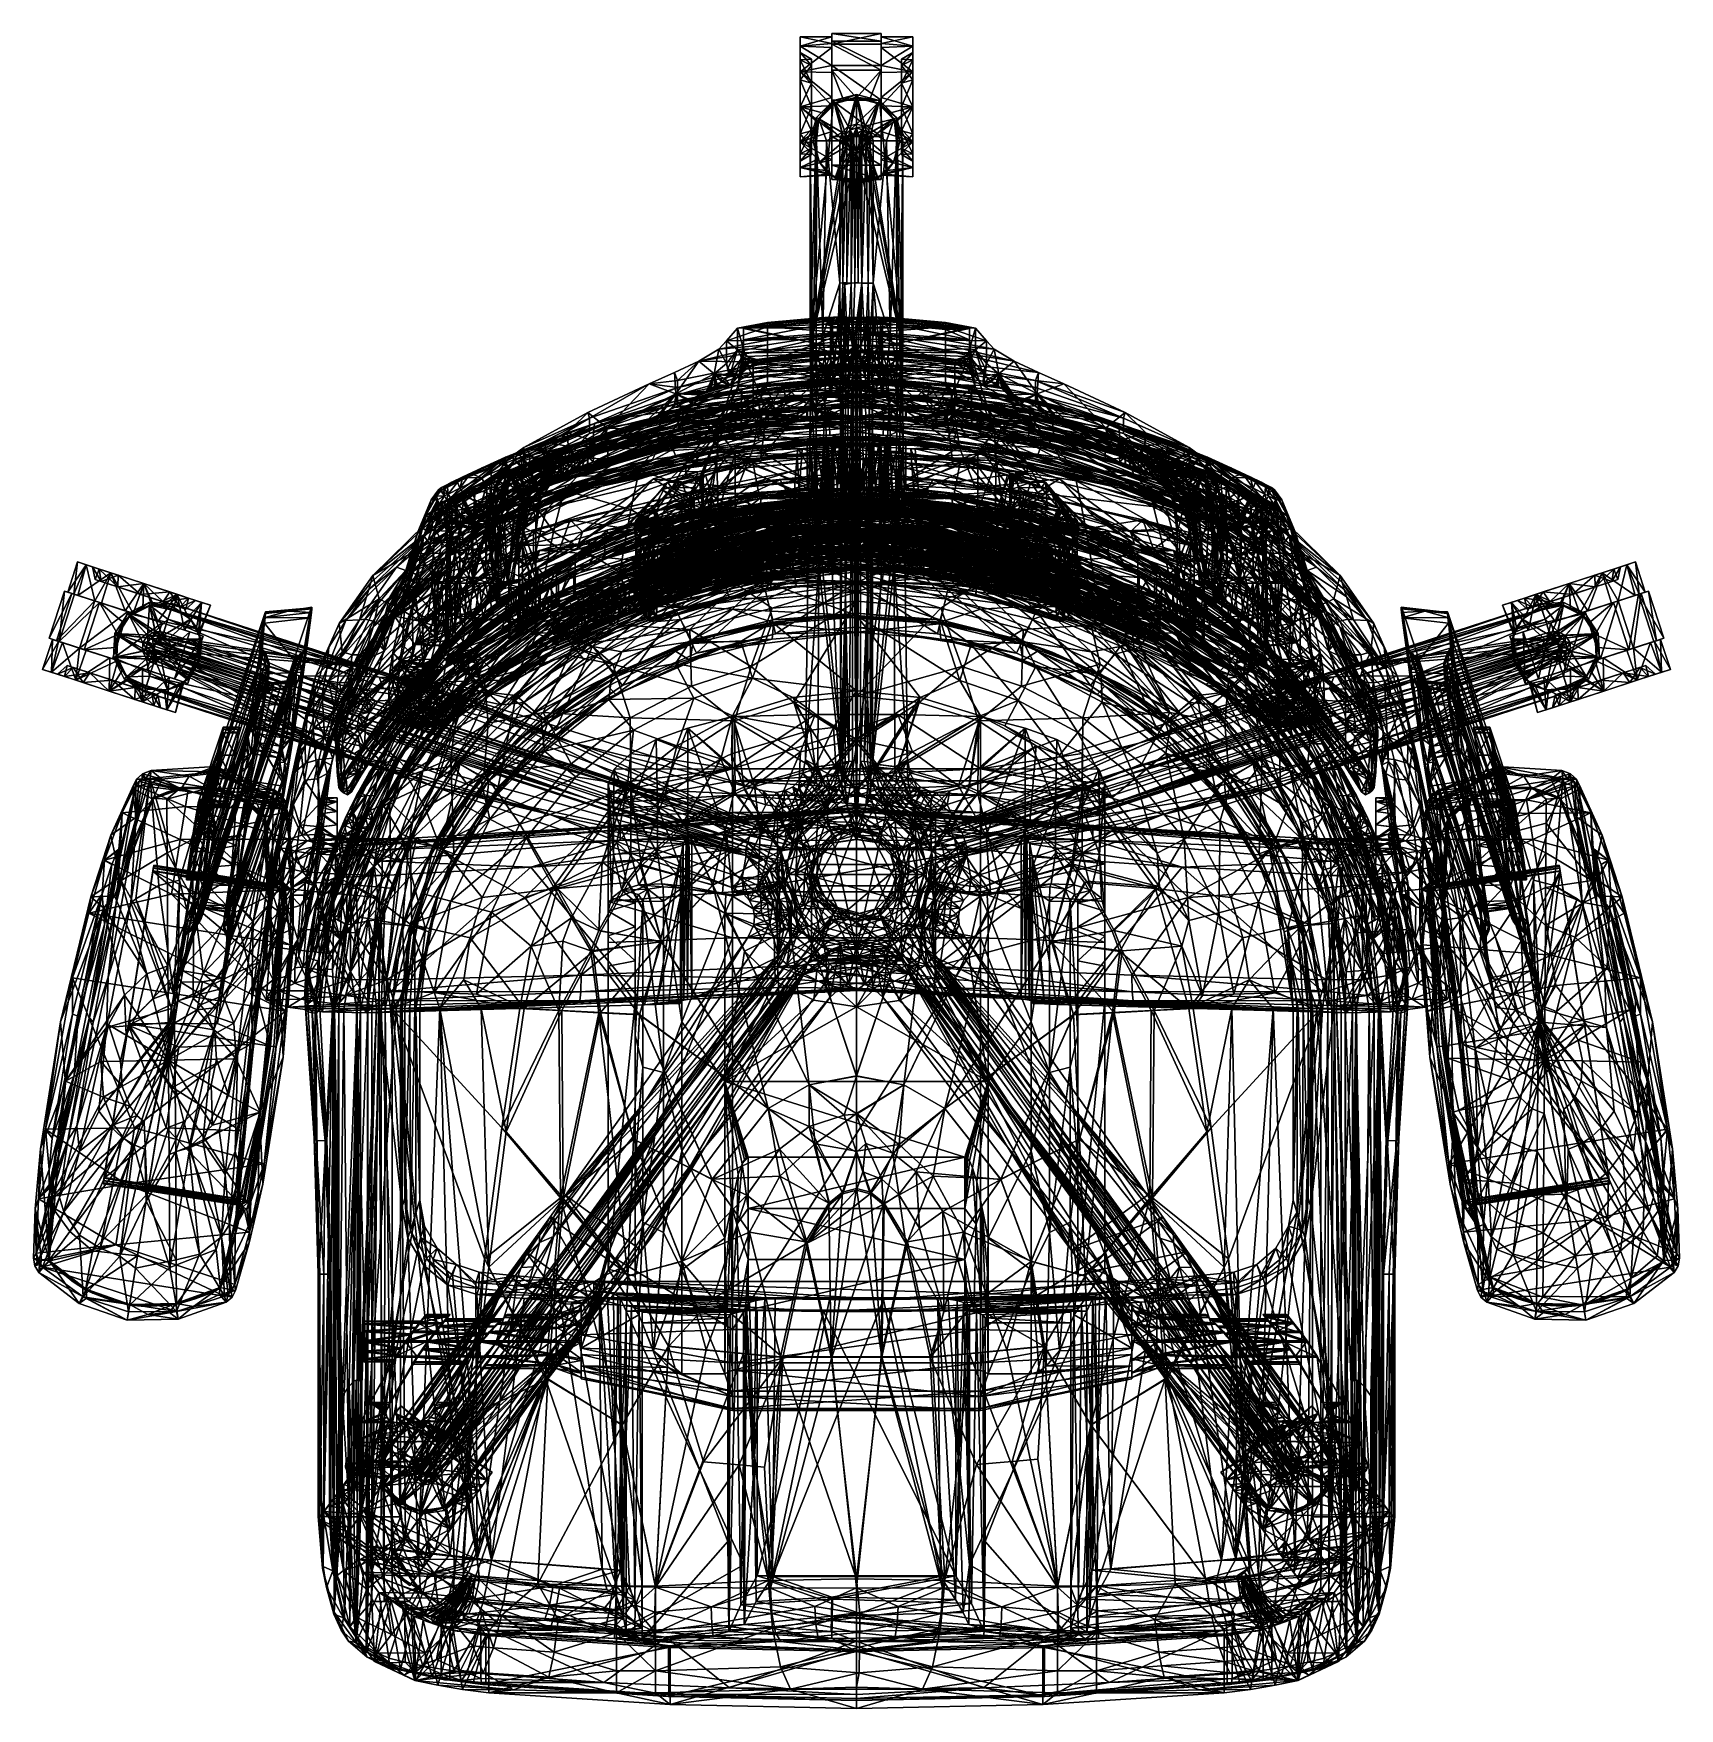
# Model space of a CAD drawing. Extents: x -14.4 to 14.4, y -14.5 to 14.7.
import ezdxf

# ---------------------------------------------------------------- set-up
doc = ezdxf.new("R2010")
doc.units = 0
doc.header["$LTSCALE"] = 0.125
for name, color, linetype in [('AFUCH-3-ARFB', 5, 'Continuous'), ('AFUCH-3-ARPL', 19, 'Continuous'), ('AFUCH-3-ARPT', 4, 'Continuous'), ('AFUCH-3-BKFB', 5, 'Continuous'), ('AFUCH-3-BKPL', 19, 'Continuous'), ('AFUCH-3-BKPL2', 19, 'Continuous'), ('AFUCH-3-BSPL', 19, 'Continuous'), ('AFUCH-3-CTPL', 19, 'Continuous'), ('AFUCH-3-CTPT', 4, 'Continuous'), ('AFUCH-3-FTPL', 19, 'Continuous'), ('AFUCH-3-HDFB', 5, 'Continuous'), ('AFUCH-3-LKPL', 19, 'Continuous'), ('AFUCH-3-STFB', 5, 'Continuous'), ('AFUCH-3-STPL', 19, 'Continuous')]:
    doc.layers.add(name, color=color, linetype=linetype)

msp = doc.modelspace()

# ---------------------------------------------------------------- meshes
at = {"layer": 'AFUCH-3-ARFB'}
mesh = msp.add_polyface(dxfattribs=at)
corners = [(-12.316, 1.675, 24.556), (-12.302, 1.816, 24.59), (-11.199, 1.79, 24.554), (-12.569, 1.557, 24.683), (-12.807, 1.075, 24.889), (-12.556, 1.664, 24.707), (-12.395, 1.672, 24.573), (-12.466, 1.652, 24.604), (-12.451, 1.703, 24.61), (-12.45, 1.757, 24.626), (-12.272, 1.312, 24.97), (-12.012, 1.442, 24.97), (-11.775, 1.492, 24.927), (-12.116, 1.402, 24.98), (-12.278, 1.333, 25.024), (-11.777, 1.516, 24.981), (-11.242, 1.523, 24.967), (-12.477, 0.891, 25.121), (-12.584, 0.626, 25.18), (-11.246, 1.498, 24.913), (-11.638, 1.715, 24.811), (-12.117, 1.662, 24.811), (-12.631, 1.504, 24.813), (-11.184, 1.885, 24.578), (-12.564, 1.002, 25.046), (-13.007, 0.685, 25.074), (-12.021, 0.378, 25.302), (-12.029, 1.313, 25.053), (-11.369, 0.719, 25.228), (-11.662, 1.447, 24.662), (-11.704, 1.187, 24.793)]
mesh.append_faces([[corners[k] for k in face] for face in [(29, 30, 3, 3)]], dxfattribs={"vtx0": -1, "vtx2": -1})
mesh.append_faces([[corners[k] for k in face] for face in [(0, 1, 2, 2), (15, 16, 12, 12), (28, 16, 27, 27)]], dxfattribs={"vtx1": -1, "vtx2": -1})
mesh.append_faces([[corners[k] for k in face] for face in [(3, 4, 5, 5), (0, 6, 1, 1), (7, 8, 6, 6), (3, 5, 7, 7), (5, 9, 7, 7), (1, 6, 9, 9), (6, 8, 9, 9), (7, 9, 8, 8), (10, 11, 12, 12), (11, 10, 13, 13), (11, 13, 14, 14), (11, 14, 15, 15), (11, 15, 12, 12), (14, 13, 10, 10), (10, 17, 14, 14), (17, 18, 14, 14), (12, 19, 20, 20), (12, 20, 21, 21), (12, 21, 10, 10), (9, 21, 1, 1), (9, 5, 21, 21), (21, 5, 22, 22), (21, 22, 10, 10), (23, 1, 20, 20), (10, 22, 24, 24), (5, 25, 22, 22), (22, 25, 24, 24), (21, 20, 1, 1), (26, 27, 14, 14), (15, 14, 27, 27), (7, 29, 3, 3), (29, 7, 0, 0), (4, 3, 30, 30), (6, 0, 7, 7)]], dxfattribs={"vtx2": -1})
mesh.append_faces([[corners[k] for k in face] for face in [(16, 15, 27, 27)]], dxfattribs={"vtx2": -1, "vtx3": -1})
mesh = msp.add_polyface(dxfattribs=at)
corners = [(-10.021, 1.372, 24.626), (-10.143, 1.473, 24.59), (-10.607, 1.505, 24.811), (-9.95, 1.095, 24.813), (-9.949, 1.25, 24.707), (-11.184, 1.885, 24.578), (-11.191, 1.845, 24.663), (-11.203, 1.767, 24.748), (-11.246, 1.498, 24.913), (-10.744, 1.328, 24.927), (-10.328, 1.003, 24.97), (-12.302, 1.816, 24.59), (-11.199, 1.79, 24.554), (-10.173, 1.335, 24.556), (-9.969, 1.145, 24.683), (-10.038, 1.266, 24.604), (-10.036, 1.32, 24.61), (-10.099, 1.308, 24.573), (-10.735, 1.351, 24.981), (-10.329, 0.944, 25.053), (-10.315, 1.022, 25.024), (-11.242, 1.523, 24.967), (-11.369, 0.719, 25.228), (-11.775, 1.492, 24.927), (-11.638, 1.715, 24.811), (-10.534, 1.207, 24.97), (-10.448, 1.137, 24.98), (-12.316, 1.675, 24.556), (-11.662, 1.447, 24.662), (-11.704, 1.187, 24.793)]
mesh.append_faces([[corners[k] for k in face] for face in [(12, 5, 13, 13), (8, 23, 21, 21), (8, 21, 9, 9)]], dxfattribs={"vtx1": -1, "vtx2": -1})
mesh.append_faces([[corners[k] for k in face] for face in [(0, 1, 2, 2), (0, 2, 3, 3), (0, 3, 4, 4), (1, 5, 2, 2), (5, 6, 2, 2), (6, 7, 2, 2), (7, 8, 2, 2), (8, 9, 2, 2), (10, 3, 2, 2), (10, 2, 9, 9), (14, 15, 4, 4), (4, 15, 16, 16), (4, 16, 0, 0), (13, 1, 17, 17), (1, 0, 17, 17), (17, 0, 16, 16), (17, 16, 15, 15), (18, 19, 20, 20), (21, 22, 18, 18), (8, 7, 24, 24), (7, 6, 24, 24), (6, 5, 24, 24), (9, 18, 25, 25), (9, 25, 10, 10), (26, 10, 25, 25), (26, 25, 20, 20), (18, 20, 25, 25), (13, 27, 12, 12), (28, 27, 13, 13), (28, 13, 14, 14), (17, 15, 13, 13), (15, 14, 13, 13)]], dxfattribs={"vtx2": -1})
mesh.append_faces([[corners[k] for k in face] for face in [(11, 5, 12, 12), (5, 1, 13, 13), (21, 18, 9, 9), (28, 14, 29, 29)]], dxfattribs={"vtx2": -1, "vtx3": -1})
mesh = msp.add_polyface(dxfattribs=at)
corners = [(9.969, 1.145, 24.683), (9.892, 0.615, 24.888), (9.949, 1.25, 24.707), (11.184, 1.885, 24.578), (11.191, 1.845, 24.663), (11.638, 1.715, 24.811), (11.203, 1.767, 24.748), (11.246, 1.498, 24.913), (10.173, 1.335, 24.556), (10.143, 1.473, 24.59), (11.199, 1.79, 24.554), (10.038, 1.266, 24.604), (10.021, 1.372, 24.626), (10.099, 1.308, 24.573), (10.036, 1.32, 24.61), (11.242, 1.523, 24.967), (11.775, 1.492, 24.927), (10.744, 1.328, 24.927), (10.607, 1.505, 24.811), (10.328, 1.003, 24.97), (9.95, 1.095, 24.813), (10.167, 0.637, 25.046), (10.534, 1.207, 24.97), (10.448, 1.137, 24.98), (10.315, 1.022, 25.024), (10.735, 1.351, 24.981), (11.369, 0.719, 25.228), (10.329, 0.944, 25.053), (12.316, 1.675, 24.556), (11.685, 1.302, 24.743), (11.723, 1.067, 24.838)]
mesh.append_faces([[corners[k] for k in face] for face in [(8, 9, 10, 10), (7, 15, 16, 16), (7, 17, 15, 15), (25, 15, 17, 17)]], dxfattribs={"vtx1": -1, "vtx2": -1})
mesh.append_faces([[corners[k] for k in face] for face in [(0, 1, 2, 2), (3, 4, 5, 5), (4, 6, 5, 5), (6, 7, 5, 5), (0, 2, 11, 11), (2, 12, 11, 11), (9, 13, 12, 12), (9, 8, 13, 13), (12, 13, 14, 14), (12, 14, 11, 11), (13, 11, 14, 14), (7, 6, 17, 17), (17, 6, 18, 18), (17, 18, 19, 19), (6, 4, 18, 18), (4, 3, 18, 18), (3, 9, 18, 18), (2, 20, 12, 12), (21, 19, 20, 20), (9, 12, 18, 18), (20, 19, 18, 18), (20, 18, 12, 12), (19, 22, 17, 17), (22, 19, 23, 23), (22, 23, 24, 24), (22, 24, 25, 25), (22, 25, 17, 17), (24, 23, 19, 19), (15, 25, 26, 26), (24, 27, 25, 25), (28, 8, 10, 10), (11, 8, 0, 0), (11, 13, 8, 8), (0, 8, 29, 29), (28, 29, 8, 8)]], dxfattribs={"vtx2": -1})
mesh.append_faces([[corners[k] for k in face] for face in [(9, 3, 10, 10), (0, 29, 30, 30)]], dxfattribs={"vtx2": -1, "vtx3": -1})
mesh = msp.add_polyface(dxfattribs=at)
corners = [(12.556, 1.664, 24.707), (12.631, 1.504, 24.813), (13.007, 0.685, 25.074), (11.184, 1.885, 24.578), (11.638, 1.715, 24.811), (12.302, 1.816, 24.59), (11.246, 1.498, 24.913), (11.775, 1.492, 24.927), (12.117, 1.662, 24.811), (12.272, 1.312, 24.97), (12.564, 1.002, 25.046), (12.45, 1.757, 24.626), (12.569, 1.557, 24.683), (12.807, 1.075, 24.889), (11.199, 1.79, 24.554), (12.316, 1.675, 24.556), (12.395, 1.672, 24.573), (12.451, 1.703, 24.61), (12.466, 1.652, 24.604), (11.777, 1.516, 24.981), (12.029, 1.313, 25.053), (12.278, 1.333, 25.024), (11.242, 1.523, 24.967), (11.369, 0.719, 25.228), (12.025, 0.895, 25.183), (12.012, 1.442, 24.97), (12.116, 1.402, 24.98), (12.477, 0.891, 25.121), (12.584, 0.626, 25.18), (11.685, 1.302, 24.743), (11.723, 1.067, 24.838)]
mesh.append_faces([[corners[k] for k in face] for face in [(19, 23, 20, 20)]], dxfattribs={"vtx0": -1, "vtx2": -1})
mesh.append_faces([[corners[k] for k in face] for face in [(14, 3, 15, 15), (22, 23, 19, 19), (12, 13, 29, 29)]], dxfattribs={"vtx1": -1, "vtx2": -1})
mesh.append_faces([[corners[k] for k in face] for face in [(0, 1, 2, 2), (3, 4, 5, 5), (6, 7, 4, 4), (4, 7, 8, 8), (4, 8, 5, 5), (1, 0, 8, 8), (1, 8, 9, 9), (1, 9, 10, 10), (1, 10, 2, 2), (0, 11, 8, 8), (7, 9, 8, 8), (11, 5, 8, 8), (12, 0, 13, 13), (0, 2, 13, 13), (15, 5, 16, 16), (5, 11, 16, 16), (16, 11, 17, 17), (16, 17, 18, 18), (12, 18, 0, 0), (0, 18, 17, 17), (0, 17, 11, 11), (19, 20, 21, 21), (21, 20, 24, 24), (7, 19, 25, 25), (7, 25, 9, 9), (9, 26, 21, 21), (26, 9, 25, 25), (26, 25, 21, 21), (19, 21, 25, 25), (21, 27, 9, 9), (27, 28, 9, 9), (16, 18, 15, 15), (15, 18, 29, 29), (18, 12, 29, 29)]], dxfattribs={"vtx2": -1})
mesh.append_faces([[corners[k] for k in face] for face in [(3, 5, 15, 15), (22, 19, 7, 7), (13, 30, 29, 29)]], dxfattribs={"vtx2": -1, "vtx3": -1})
mesh = msp.add_polyface(dxfattribs=at)
corners = [(-13.39, -0.676, 25.204), (-13.354, -0.386, 25.252), (-13.112, 0.248, 25.079), (-12.556, 1.664, 24.707), (-12.807, 1.075, 24.889), (-13.007, 0.685, 25.074), (-12.477, 0.891, 25.121), (-12.272, 1.312, 24.97), (-12.584, 0.626, 25.18), (-12.823, -0.104, 25.335), (-12.75, 0.141, 25.268), (-12.817, -0.114, 25.277), (-12.278, 1.333, 25.024), (-12.606, 0.568, 25.192), (-12.66, 0.419, 25.22), (-12.686, 0.342, 25.234), (-12.701, 0.294, 25.242), (-12.711, 0.265, 25.248), (-12.939, -0.365, 25.365), (-12.929, -0.359, 25.335), (-12.962, -0.408, 25.339), (-12.931, -0.372, 25.307), (-12.848, -0.047, 25.262), (-12.564, 1.002, 25.046), (-11.369, 0.719, 25.228), (-12.021, 0.378, 25.302), (-11.555, -0.452, 25.435), (-12.029, 1.313, 25.053), (-11.795, 0.61, 24.968), (-11.704, 1.187, 24.793), (-11.947, -0.344, 25.14)]
mesh.append_faces([[corners[k] for k in face] for face in [(1, 21, 22, 22)]], dxfattribs={"vtx0": -1, "vtx2": -1})
mesh.append_faces([[corners[k] for k in face] for face in [(0, 1, 2, 2), (3, 4, 5, 5), (1, 5, 2, 2), (2, 5, 4, 4), (6, 7, 8, 8), (9, 10, 11, 11), (12, 13, 9, 9), (13, 12, 8, 8), (13, 8, 11, 11), (13, 11, 14, 14), (13, 14, 9, 9), (9, 14, 15, 15), (9, 15, 16, 16), (9, 16, 17, 17), (9, 17, 10, 10), (11, 10, 17, 17), (11, 17, 16, 16), (11, 16, 15, 15), (11, 15, 14, 14), (11, 8, 7, 7), (18, 9, 19, 19), (18, 19, 20, 20), (9, 11, 19, 19), (21, 20, 19, 19), (21, 19, 11, 11), (1, 22, 5, 5), (7, 23, 11, 11), (21, 11, 22, 22), (11, 23, 22, 22), (22, 23, 5, 5), (24, 25, 26, 26), (25, 24, 27, 27), (25, 12, 9, 9), (4, 28, 2, 2), (28, 4, 29, 29), (28, 30, 2, 2), (0, 2, 30, 30)]], dxfattribs={"vtx2": -1})
mesh = msp.add_polyface(dxfattribs=at)
corners = [(-10.251, -0.522, 25.277), (-10.167, 0.637, 25.046), (-10.328, 1.003, 24.97), (-9.949, 1.25, 24.707), (-9.95, 1.095, 24.813), (-9.823, 0.179, 25.074), (-10.067, -0.649, 25.263), (-9.892, 0.615, 24.888), (-9.858, -0.262, 25.078), (-9.969, 1.145, 24.683), (-9.825, -0.946, 25.252), (-11.555, -0.452, 25.435), (-10.673, 0.085, 25.302), (-11.369, 0.719, 25.228), (-10.315, 1.022, 25.024), (-10.277, -0.253, 25.304), (-10.242, -0.514, 25.335), (-10.329, 0.944, 25.053), (-10.735, 1.351, 24.981), (-10.448, 1.137, 24.98), (-10.263, 0.539, 25.121), (-10.243, 0.255, 25.18), (-10.24, 0.192, 25.192), (-10.236, 0.034, 25.22), (-10.234, -0.048, 25.234), (-10.234, -0.097, 25.242), (-10.234, -0.129, 25.248), (-10.236, -0.258, 25.268), (-11.795, 0.61, 24.968), (-11.704, 1.187, 24.793), (-11.947, -0.344, 25.14)]
mesh.append_faces([[corners[k] for k in face] for face in [(0, 1, 2, 2), (3, 4, 5, 5), (1, 4, 2, 2), (4, 1, 5, 5), (6, 5, 0, 0), (0, 5, 1, 1), (7, 5, 8, 8), (9, 3, 7, 7), (3, 5, 7, 7), (5, 10, 8, 8), (11, 12, 13, 13), (14, 15, 16, 16), (12, 16, 15, 15), (12, 15, 17, 17), (12, 17, 13, 13), (18, 13, 17, 17), (14, 17, 15, 15), (2, 19, 14, 14), (14, 20, 2, 2), (20, 14, 21, 21), (20, 21, 2, 2), (2, 21, 0, 0), (0, 22, 23, 23), (0, 23, 24, 24), (0, 24, 25, 25), (0, 25, 26, 26), (0, 26, 27, 27), (16, 27, 26, 26), (16, 26, 25, 25), (16, 25, 24, 24), (16, 24, 23, 23), (16, 23, 22, 22), (16, 22, 21, 21), (16, 21, 14, 14), (22, 0, 21, 21), (28, 29, 7, 7), (28, 7, 8, 8), (28, 8, 30, 30), (9, 7, 29, 29)]], dxfattribs={"vtx2": -1})
mesh = msp.add_polyface(dxfattribs=at)
corners = [(9.858, -0.262, 25.078), (9.823, 0.179, 25.074), (9.892, 0.615, 24.888), (9.949, 1.25, 24.707), (9.95, 1.095, 24.813), (9.825, -0.946, 25.252), (10.067, -0.649, 25.263), (10.251, -0.522, 25.277), (10.167, 0.637, 25.046), (10.328, 1.003, 24.97), (10.263, 0.539, 25.121), (10.315, 1.022, 25.024), (10.243, 0.255, 25.18), (10.24, 0.192, 25.192), (10.242, -0.514, 25.335), (10.236, 0.034, 25.22), (10.234, -0.048, 25.234), (10.234, -0.097, 25.242), (10.234, -0.129, 25.248), (10.236, -0.258, 25.268), (11.369, 0.719, 25.228), (10.673, 0.085, 25.302), (11.555, -0.452, 25.435), (10.329, 0.944, 25.053), (10.564, -0.75, 25.406), (10.894, -0.468, 25.404), (10.277, -0.253, 25.304), (10.735, 1.351, 24.981), (10.483, 0.56, 25.184), (11.795, 0.61, 24.968), (11.723, 1.067, 24.838), (12.115, -1.403, 25.25), (9.969, 1.145, 24.683)]
mesh.append_faces([[corners[k] for k in face] for face in [(32, 30, 2, 2)]], dxfattribs={"vtx0": -1, "vtx2": -1})
mesh.append_faces([[corners[k] for k in face] for face in [(24, 21, 26, 26)]], dxfattribs={"vtx0": -1, "vtx2": -1, "vtx3": -1})
mesh.append_faces([[corners[k] for k in face] for face in [(20, 21, 22, 22), (29, 31, 0, 0)]], dxfattribs={"vtx1": -1, "vtx2": -1})
mesh.append_faces([[corners[k] for k in face] for face in [(0, 1, 2, 2), (3, 2, 1, 1), (3, 1, 4, 4), (5, 6, 1, 1), (6, 7, 1, 1), (1, 7, 8, 8), (1, 8, 4, 4), (7, 9, 8, 8), (9, 10, 11, 11), (10, 9, 12, 12), (10, 12, 11, 11), (11, 13, 14, 14), (13, 11, 12, 12), (13, 12, 7, 7), (13, 7, 15, 15), (13, 15, 14, 14), (14, 15, 16, 16), (14, 16, 17, 17), (14, 17, 18, 18), (14, 18, 19, 19), (7, 19, 18, 18), (7, 18, 17, 17), (7, 17, 16, 16), (7, 16, 15, 15), (7, 12, 9, 9), (11, 14, 23, 23), (20, 27, 28, 28), (20, 28, 21, 21), (26, 21, 28, 28), (26, 28, 14, 14), (27, 23, 28, 28), (14, 28, 23, 23), (2, 29, 0, 0)]], dxfattribs={"vtx2": -1})
mesh.append_faces([[corners[k] for k in face] for face in [(24, 25, 21, 21), (21, 25, 22, 22), (29, 2, 30, 30)]], dxfattribs={"vtx2": -1, "vtx3": -1})
mesh = msp.add_polyface(dxfattribs=at)
corners = [(12.817, -0.114, 25.277), (12.564, 1.002, 25.046), (12.272, 1.312, 24.97), (12.931, -0.372, 25.307), (12.848, -0.047, 25.262), (13.354, -0.386, 25.252), (13.007, 0.685, 25.074), (12.807, 1.075, 24.889), (13.112, 0.248, 25.079), (13.39, -0.676, 25.204), (11.555, -0.452, 25.435), (12.021, 0.378, 25.302), (11.369, 0.719, 25.228), (12.939, -0.365, 25.365), (12.823, -0.104, 25.335), (12.687, -0.485, 25.406), (12.278, 1.333, 25.024), (12.025, 0.895, 25.183), (12.017, -0.224, 25.404), (12.029, 1.313, 25.053), (12.477, 0.891, 25.121), (12.584, 0.626, 25.18), (12.75, 0.141, 25.268), (12.606, 0.568, 25.192), (12.66, 0.419, 25.22), (12.686, 0.342, 25.234), (12.701, 0.294, 25.242), (12.711, 0.265, 25.248), (12.929, -0.359, 25.335), (12.962, -0.408, 25.339), (11.795, 0.61, 24.968), (11.723, 1.067, 24.838)]
mesh.append_faces([[corners[k] for k in face] for face in [(10, 11, 12, 12), (30, 31, 7, 7)]], dxfattribs={"vtx0": -1, "vtx2": -1})
mesh.append_faces([[corners[k] for k in face] for face in [(4, 3, 5, 5), (15, 14, 18, 18)]], dxfattribs={"vtx1": -1, "vtx2": -1})
mesh.append_faces([[corners[k] for k in face] for face in [(0, 1, 2, 2), (3, 4, 0, 0), (4, 5, 6, 6), (4, 6, 0, 0), (0, 6, 1, 1), (7, 6, 8, 8), (9, 8, 5, 5), (5, 8, 6, 6), (13, 14, 15, 15), (16, 17, 14, 14), (17, 11, 14, 14), (19, 12, 17, 17), (12, 11, 17, 17), (20, 16, 21, 21), (0, 22, 14, 14), (2, 21, 0, 0), (0, 23, 24, 24), (0, 24, 25, 25), (0, 25, 26, 26), (0, 26, 27, 27), (0, 27, 22, 22), (14, 22, 27, 27), (14, 27, 26, 26), (14, 26, 25, 25), (14, 25, 24, 24), (14, 24, 23, 23), (14, 23, 21, 21), (14, 21, 16, 16), (23, 0, 21, 21), (3, 0, 28, 28), (3, 28, 29, 29), (0, 14, 28, 28), (13, 29, 28, 28), (13, 28, 14, 14), (30, 7, 8, 8)]], dxfattribs={"vtx2": -1})
mesh.append_faces([[corners[k] for k in face] for face in [(10, 18, 11, 11), (14, 11, 18, 18)]], dxfattribs={"vtx2": -1, "vtx3": -1})
mesh = msp.add_polyface(dxfattribs=at)
corners = [(13.88, -2.567, 25.392), (13.354, -0.386, 25.252), (13.124, -0.584, 25.316), (12.931, -0.372, 25.307), (13.673, -1.801, 25.288), (13.39, -0.676, 25.204), (12.939, -0.365, 25.365), (12.687, -0.485, 25.406), (13.131, -0.575, 25.374), (12.003, -2.304, 25.59), (12.535, -1.092, 25.489), (12.013, -0.889, 25.487), (11.555, -0.452, 25.435), (12.017, -0.224, 25.404), (13.093, -1.616, 25.493), (12.962, -0.408, 25.339), (13.069, -0.529, 25.344), (13.091, -0.549, 25.345), (13.23, -0.952, 25.381), (13.247, -1.019, 25.387), (13.288, -1.177, 25.399), (13.312, -1.272, 25.406), (13.327, -1.33, 25.411), (13.343, -1.398, 25.415), (13.382, -1.557, 25.425), (13.404, -1.651, 25.431), (13.418, -1.71, 25.434), (13.491, -2.032, 25.449), (13.47, -1.937, 25.445), (13.434, -1.778, 25.437), (11.795, 0.61, 24.968), (13.112, 0.248, 25.079), (12.115, -1.403, 25.25)]
mesh.append_faces([[corners[k] for k in face] for face in [(9, 10, 11, 11), (7, 11, 10, 10), (8, 10, 14, 14)]], dxfattribs={"vtx0": -1, "vtx2": -1})
mesh.append_faces([[corners[k] for k in face] for face in [(2, 1, 3, 3), (7, 10, 8, 8)]], dxfattribs={"vtx1": -1, "vtx2": -1})
mesh.append_faces([[corners[k] for k in face] for face in [(0, 1, 2, 2), (0, 4, 1, 1), (4, 5, 1, 1), (6, 7, 8, 8), (9, 11, 12, 12), (12, 11, 13, 13), (3, 15, 16, 16), (3, 16, 2, 2), (8, 16, 6, 6), (16, 8, 17, 17), (16, 17, 2, 2), (6, 16, 15, 15), (2, 17, 8, 8), (8, 18, 2, 2), (2, 18, 19, 19), (2, 19, 20, 20), (2, 20, 21, 21), (2, 21, 22, 22), (2, 22, 23, 23), (2, 23, 24, 24), (2, 24, 25, 25), (2, 25, 26, 26), (21, 20, 8, 8), (21, 8, 22, 22), (25, 24, 8, 8), (25, 8, 26, 26), (27, 28, 8, 8), (8, 20, 19, 19), (8, 19, 18, 18), (8, 24, 23, 23), (8, 23, 22, 22), (8, 29, 26, 26), (30, 31, 32, 32), (31, 5, 32, 32), (5, 4, 32, 32)]], dxfattribs={"vtx2": -1})
mesh.append_faces([[corners[k] for k in face] for face in [(7, 13, 11, 11)]], dxfattribs={"vtx2": -1, "vtx3": -1})
mesh = msp.add_polyface(dxfattribs=at)
corners = [(-13.39, -0.676, 25.204), (-13.673, -1.801, 25.288), (-13.354, -0.386, 25.252), (-12.939, -0.365, 25.365), (-12.962, -0.408, 25.339), (-13.069, -0.529, 25.344), (-13.131, -0.575, 25.374), (-13.124, -0.584, 25.316), (-12.931, -0.372, 25.307), (-13.091, -0.549, 25.345), (-13.23, -0.952, 25.381), (-13.247, -1.019, 25.387), (-13.288, -1.177, 25.399), (-13.312, -1.272, 25.406), (-13.327, -1.33, 25.411), (-13.343, -1.398, 25.415), (-13.382, -1.557, 25.425), (-13.404, -1.651, 25.431), (-13.418, -1.71, 25.434), (-13.434, -1.778, 25.437), (-13.47, -1.937, 25.445), (-13.491, -2.032, 25.449), (-13.88, -2.567, 25.392), (-12.021, 0.378, 25.302), (-12.823, -0.104, 25.335), (-12.008, -1.59, 25.549), (-11.555, -0.452, 25.435), (-12.374, -1.733, 25.55), (-12.765, -2.101, 25.553), (-9.959, -2.381, 25.288), (-11.947, -0.344, 25.14)]
mesh.append_faces([[corners[k] for k in face] for face in [(7, 8, 2, 2)]], dxfattribs={"vtx1": -1, "vtx2": -1})
mesh.append_faces([[corners[k] for k in face] for face in [(0, 1, 2, 2), (3, 4, 5, 5), (3, 5, 6, 6), (7, 5, 8, 8), (5, 7, 9, 9), (5, 9, 6, 6), (8, 5, 4, 4), (6, 9, 7, 7), (7, 10, 6, 6), (6, 10, 11, 11), (6, 11, 12, 12), (6, 12, 13, 13), (6, 13, 14, 14), (6, 14, 15, 15), (6, 15, 16, 16), (6, 16, 17, 17), (6, 17, 18, 18), (6, 18, 19, 19), (6, 19, 20, 20), (6, 20, 21, 21), (14, 13, 7, 7), (14, 7, 15, 15), (18, 17, 7, 7), (18, 7, 19, 19), (19, 7, 20, 20), (7, 13, 12, 12), (7, 12, 11, 11), (7, 11, 10, 10), (7, 17, 16, 16), (7, 16, 15, 15), (22, 7, 2, 2), (23, 24, 25, 25), (23, 25, 26, 26), (25, 24, 27, 27), (24, 3, 27, 27), (6, 28, 27, 27), (6, 27, 3, 3), (29, 0, 30, 30)]], dxfattribs={"vtx2": -1})
mesh = msp.add_polyface(dxfattribs=at)
corners = [(-10.222, -0.802, 25.307), (-10.067, -0.649, 25.263), (-10.251, -0.522, 25.277), (-10.105, -1.063, 25.316), (-10, -3.183, 25.392), (-9.825, -0.946, 25.252), (-9.823, 0.179, 25.074), (-9.959, -2.381, 25.288), (-9.879, -1.225, 25.204), (-9.858, -0.262, 25.078), (-11.997, -3.235, 25.613), (-11.569, -2.161, 25.579), (-11.555, -0.452, 25.435), (-10.213, -0.797, 25.365), (-11.045, -2.108, 25.552), (-10.095, -1.057, 25.374), (-11.395, -1.724, 25.549), (-10.673, 0.085, 25.302), (-10.242, -0.514, 25.335), (-11.214, -1.877, 25.55), (-10.236, -0.258, 25.268), (-10.22, -0.789, 25.335), (-10.204, -0.846, 25.339), (-10.14, -0.994, 25.344), (-10.125, -1.02, 25.345), (-10.118, -1.446, 25.381), (-10.122, -1.516, 25.387), (-10.132, -1.678, 25.399), (-10.139, -1.775, 25.406), (-10.143, -1.836, 25.411), (-10.169, -2.165, 25.431), (-10.161, -2.068, 25.425), (-12.008, -1.59, 25.549), (-12.005, -2.067, 25.578), (-11.947, -0.344, 25.14)]
mesh.append_faces([[corners[k] for k in face] for face in [(13, 14, 15, 15)]], dxfattribs={"vtx0": -1, "vtx2": -1})
mesh.append_faces([[corners[k] for k in face] for face in [(0, 1, 2, 2), (0, 3, 1, 1), (4, 5, 3, 3), (3, 5, 1, 1), (5, 6, 1, 1), (7, 8, 5, 5), (5, 8, 9, 9), (10, 11, 12, 12), (11, 16, 12, 12), (17, 12, 16, 16), (17, 16, 18, 18), (18, 16, 19, 19), (18, 19, 13, 13), (2, 20, 18, 18), (0, 2, 21, 21), (0, 21, 22, 22), (0, 22, 23, 23), (0, 23, 3, 3), (2, 18, 21, 21), (15, 23, 13, 13), (23, 15, 24, 24), (23, 24, 3, 3), (13, 23, 22, 22), (13, 22, 21, 21), (13, 21, 18, 18), (3, 24, 15, 15), (15, 25, 3, 3), (3, 25, 26, 26), (3, 26, 27, 27), (3, 27, 28, 28), (28, 27, 15, 15), (28, 15, 29, 29), (30, 31, 15, 15), (15, 27, 26, 26), (15, 26, 25, 25), (32, 33, 12, 12), (7, 34, 8, 8), (9, 8, 34, 34)]], dxfattribs={"vtx2": -1})
mesh = msp.add_polyface(dxfattribs=at)
corners = [(9.823, 0.179, 25.074), (9.858, -0.262, 25.078), (9.825, -0.946, 25.252), (9.879, -1.225, 25.204), (9.959, -2.381, 25.288), (10.067, -0.649, 25.263), (10.105, -1.063, 25.316), (10.222, -0.802, 25.307), (10.251, -0.522, 25.277), (10, -3.183, 25.392), (10.242, -0.514, 25.335), (10.236, -0.258, 25.268), (10.213, -0.797, 25.365), (10.22, -0.789, 25.335), (10.204, -0.846, 25.339), (10.14, -0.994, 25.344), (10.095, -1.057, 25.374), (10.125, -1.02, 25.345), (10.118, -1.446, 25.381), (10.122, -1.516, 25.387), (10.132, -1.678, 25.399), (10.139, -1.775, 25.406), (10.143, -1.836, 25.411), (10.564, -0.75, 25.406), (10.253, -1.171, 25.408), (10.638, -1.627, 25.491), (10.88, -1.298, 25.489), (10.894, -0.468, 25.404), (10.277, -0.253, 25.304), (11.554, -2.467, 25.59), (11.138, -1.079, 25.487), (11.555, -0.452, 25.435), (11.656, -2.38, 25.59), (10.376, -2.318, 25.495), (12.115, -1.403, 25.25)]
mesh.append_faces([[corners[k] for k in face] for face in [(23, 25, 26, 26), (23, 28, 10, 10), (29, 30, 26, 26)]], dxfattribs={"vtx0": -1, "vtx2": -1})
mesh.append_faces([[corners[k] for k in face] for face in [(23, 26, 27, 27), (30, 27, 26, 26), (3, 1, 34, 34)]], dxfattribs={"vtx1": -1, "vtx2": -1})
mesh.append_faces([[corners[k] for k in face] for face in [(0, 1, 2, 2), (1, 3, 2, 2), (3, 4, 2, 2), (5, 2, 6, 6), (5, 6, 7, 7), (5, 7, 8, 8), (9, 6, 2, 2), (10, 11, 8, 8), (12, 10, 13, 13), (12, 13, 14, 14), (12, 14, 15, 15), (12, 15, 16, 16), (10, 8, 13, 13), (6, 15, 7, 7), (15, 6, 17, 17), (15, 17, 16, 16), (7, 15, 14, 14), (7, 14, 13, 13), (7, 13, 8, 8), (16, 17, 6, 6), (6, 18, 16, 16), (16, 18, 19, 19), (16, 19, 20, 20), (16, 20, 21, 21), (22, 21, 6, 6), (6, 21, 20, 20), (6, 20, 19, 19), (6, 19, 18, 18), (12, 23, 10, 10), (23, 12, 24, 24), (27, 30, 31, 31), (30, 32, 31, 31), (16, 33, 24, 24), (16, 24, 12, 12)]], dxfattribs={"vtx2": -1})
mesh.append_faces([[corners[k] for k in face] for face in [(23, 24, 25, 25)]], dxfattribs={"vtx2": -1, "vtx3": -1})
mesh = msp.add_polyface(dxfattribs=at)
corners = [(-13.354, -0.386, 25.252), (-13.673, -1.801, 25.288), (-13.88, -2.567, 25.392), (-14.143, -4.442, 25.276), (-13.792, -3.635, 25.434), (-13.491, -2.032, 25.449), (-13.124, -0.584, 25.316), (-13.131, -0.575, 25.374), (-13.504, -2.092, 25.451), (-13.795, -3.605, 25.493), (-13.553, -2.32, 25.458), (-13.573, -2.415, 25.461), (-13.584, -2.471, 25.462), (-13.599, -2.543, 25.464), (-13.636, -2.735, 25.467), (-13.73, -3.241, 25.468), (-13.47, -1.937, 25.445), (-13.519, -2.16, 25.453), (-12.008, -1.59, 25.549), (-12.374, -1.733, 25.55), (-12.265, -2.168, 25.579), (-12.005, -2.067, 25.578), (-12.765, -2.101, 25.553), (-12.835, -3.252, 25.588), (-11.997, -3.235, 25.613), (-12.739, -2.799, 25.584), (-13.042, -2.621, 25.557), (-13.176, -3.259, 25.562), (-12.543, -2.429, 25.582), (-11.555, -0.452, 25.435), (-13.39, -0.676, 25.204), (-9.959, -2.381, 25.288)]
mesh.append_faces([[corners[k] for k in face] for face in [(23, 24, 25, 25)]], dxfattribs={"vtx0": -1, "vtx1": -1, "vtx2": -1})
mesh.append_faces([[corners[k] for k in face] for face in [(4, 5, 6, 6), (18, 20, 21, 21), (23, 26, 27, 27), (28, 24, 20, 20), (28, 19, 22, 22)]], dxfattribs={"vtx0": -1, "vtx2": -1})
mesh.append_faces([[corners[k] for k in face] for face in [(28, 22, 25, 25), (26, 25, 22, 22)]], dxfattribs={"vtx1": -1, "vtx2": -1})
mesh.append_faces([[corners[k] for k in face] for face in [(28, 25, 24, 24)]], dxfattribs={"vtx1": -1, "vtx2": -1, "vtx3": -1})
mesh.append_faces([[corners[k] for k in face] for face in [(0, 1, 2, 2), (3, 2, 1, 1), (7, 8, 9, 9), (7, 5, 8, 8), (9, 10, 11, 11), (9, 11, 12, 12), (9, 12, 13, 13), (9, 13, 14, 14), (9, 14, 15, 15), (16, 6, 5, 5), (11, 10, 4, 4), (11, 4, 12, 12), (9, 8, 17, 17), (9, 17, 10, 10), (4, 10, 17, 17), (4, 17, 8, 8), (4, 14, 13, 13), (4, 13, 12, 12), (6, 2, 4, 4), (9, 22, 7, 7), (26, 9, 27, 27), (24, 29, 21, 21), (24, 21, 20, 20), (26, 22, 9, 9), (30, 31, 1, 1)]], dxfattribs={"vtx2": -1})
mesh.append_faces([[corners[k] for k in face] for face in [(4, 8, 5, 5), (18, 19, 20, 20), (23, 25, 26, 26), (28, 20, 19, 19)]], dxfattribs={"vtx2": -1, "vtx3": -1})
mesh = msp.add_polyface(dxfattribs=at)
corners = [(13.792, -3.635, 25.434), (13.88, -2.567, 25.392), (13.124, -0.584, 25.316), (11.997, -3.235, 25.613), (12.003, -2.304, 25.59), (11.555, -0.452, 25.435), (13.131, -0.575, 25.374), (13.488, -2.359, 25.499), (13.795, -3.605, 25.493), (12.21, -2.385, 25.59), (12.535, -1.092, 25.489), (12.432, -2.593, 25.592), (12.588, -2.887, 25.594), (13.093, -1.616, 25.493), (12.664, -3.248, 25.597), (13.68, -3.269, 25.505), (13.491, -2.032, 25.449), (13.504, -2.092, 25.451), (13.418, -1.71, 25.434), (13.434, -1.778, 25.437), (13.47, -1.937, 25.445), (13.553, -2.32, 25.458), (13.573, -2.415, 25.461), (13.584, -2.471, 25.462), (13.599, -2.543, 25.464), (13.636, -2.735, 25.467), (13.73, -3.241, 25.468), (13.519, -2.16, 25.453), (11.656, -2.38, 25.59), (12.199, -1.934, 25.284), (12.115, -1.403, 25.25), (13.673, -1.801, 25.288), (14.143, -4.442, 25.276)]
mesh.append_faces([[corners[k] for k in face] for face in [(11, 3, 12, 12), (2, 17, 0, 0)]], dxfattribs={"vtx0": -1, "vtx1": -1, "vtx2": -1})
mesh.append_faces([[corners[k] for k in face] for face in [(11, 7, 13, 13), (29, 30, 31, 31)]], dxfattribs={"vtx0": -1, "vtx2": -1})
mesh.append_faces([[corners[k] for k in face] for face in [(4, 3, 9, 9), (11, 13, 9, 9), (14, 15, 12, 12), (7, 12, 15, 15)]], dxfattribs={"vtx1": -1, "vtx2": -1})
mesh.append_faces([[corners[k] for k in face] for face in [(11, 9, 3, 3), (14, 12, 3, 3)]], dxfattribs={"vtx1": -1, "vtx2": -1, "vtx3": -1})
mesh.append_faces([[corners[k] for k in face] for face in [(0, 1, 2, 2), (3, 4, 5, 5), (6, 7, 8, 8), (6, 13, 7, 7), (7, 15, 8, 8), (8, 16, 6, 6), (2, 18, 19, 19), (2, 19, 20, 20), (2, 20, 16, 16), (0, 21, 22, 22), (0, 22, 23, 23), (0, 23, 24, 24), (0, 24, 25, 25), (0, 25, 26, 26), (17, 8, 27, 27), (0, 27, 21, 21), (25, 24, 8, 8), (25, 8, 26, 26), (6, 20, 19, 19), (8, 24, 23, 23), (8, 23, 22, 22), (8, 22, 21, 21), (8, 21, 27, 27), (17, 16, 8, 8), (3, 5, 28, 28)]], dxfattribs={"vtx2": -1})
mesh.append_faces([[corners[k] for k in face] for face in [(4, 9, 10, 10), (11, 12, 7, 7), (13, 10, 9, 9), (2, 16, 17, 17), (17, 27, 0, 0), (29, 31, 32, 32)]], dxfattribs={"vtx2": -1, "vtx3": -1})
mesh = msp.add_polyface(dxfattribs=at)
corners = [(-10.412, -4.152, 25.434), (-10, -3.183, 25.392), (-10.105, -1.063, 25.316), (-9.959, -2.381, 25.288), (-9.825, -0.946, 25.252), (-10.095, -1.057, 25.374), (-10.818, -3.213, 25.559), (-10.402, -4.144, 25.493), (-11.045, -2.108, 25.552), (-10.213, -0.797, 25.365), (-11.214, -1.877, 25.55), (-11.441, -2.27, 25.579), (-11.32, -2.434, 25.58), (-10.861, -2.592, 25.555), (-11.569, -2.161, 25.579), (-11.997, -3.235, 25.613), (-11.395, -1.724, 25.549), (-11.19, -2.778, 25.583), (-11.159, -3.219, 25.586), (-10.204, -2.554, 25.449), (-10.21, -2.615, 25.451), (-10.139, -1.775, 25.406), (-10.143, -1.836, 25.411), (-10.148, -1.905, 25.415), (-10.161, -2.068, 25.425), (-10.169, -2.165, 25.431), (-10.174, -2.225, 25.434), (-10.18, -2.295, 25.437), (-10.195, -2.457, 25.445), (-10.217, -2.684, 25.453), (-10.234, -2.847, 25.458), (-10.245, -2.944, 25.461)]
mesh.append_faces([[corners[k] for k in face] for face in [(12, 15, 17, 17), (2, 20, 0, 0)]], dxfattribs={"vtx0": -1, "vtx1": -1, "vtx2": -1})
mesh.append_faces([[corners[k] for k in face] for face in [(5, 6, 7, 7), (8, 9, 10, 10), (8, 11, 12, 12), (14, 10, 16, 16), (17, 6, 13, 13)]], dxfattribs={"vtx0": -1, "vtx2": -1})
mesh.append_faces([[corners[k] for k in face] for face in [(15, 12, 11, 11)]], dxfattribs={"vtx0": -1, "vtx2": -1, "vtx3": -1})
mesh.append_faces([[corners[k] for k in face] for face in [(8, 12, 13, 13), (14, 15, 11, 11), (18, 6, 17, 17)]], dxfattribs={"vtx1": -1, "vtx2": -1})
mesh.append_faces([[corners[k] for k in face] for face in [(18, 17, 15, 15)]], dxfattribs={"vtx1": -1, "vtx2": -1, "vtx3": -1})
mesh.append_faces([[corners[k] for k in face] for face in [(0, 1, 2, 2), (1, 3, 4, 4), (8, 13, 5, 5), (7, 19, 5, 5), (2, 21, 22, 22), (2, 22, 23, 23), (2, 23, 24, 24), (2, 24, 25, 25), (2, 25, 26, 26), (2, 26, 27, 27), (2, 27, 28, 28), (2, 28, 19, 19), (25, 5, 26, 26), (19, 28, 5, 5), (20, 7, 29, 29), (0, 29, 30, 30), (5, 24, 23, 23), (5, 23, 22, 22), (5, 28, 27, 27), (5, 27, 26, 26), (7, 31, 30, 30), (7, 30, 29, 29)]], dxfattribs={"vtx2": -1})
mesh.append_faces([[corners[k] for k in face] for face in [(8, 10, 11, 11), (14, 11, 10, 10), (12, 17, 13, 13), (5, 13, 6, 6), (2, 19, 20, 20)]], dxfattribs={"vtx2": -1, "vtx3": -1})
mesh = msp.add_polyface(dxfattribs=at)
corners = [(9.825, -0.946, 25.252), (9.959, -2.381, 25.288), (10, -3.183, 25.392), (10.415, -4.171, 25.434), (10.105, -1.063, 25.316), (10.204, -2.554, 25.449), (10.095, -1.057, 25.374), (10.21, -2.615, 25.451), (10.402, -4.144, 25.493), (10.139, -1.775, 25.406), (10.143, -1.836, 25.411), (10.148, -1.905, 25.415), (10.161, -2.068, 25.425), (10.169, -2.165, 25.431), (10.174, -2.225, 25.434), (10.18, -2.295, 25.437), (10.195, -2.457, 25.445), (10.217, -2.684, 25.453), (10.234, -2.847, 25.458), (10.376, -2.318, 25.495), (11.33, -3.222, 25.595), (11.997, -3.235, 25.613), (11.354, -2.871, 25.593), (10.314, -3.203, 25.501), (11.458, -2.597, 25.591), (11.554, -2.467, 25.59), (10.88, -1.298, 25.489), (10.638, -1.627, 25.491), (11.656, -2.38, 25.59), (11.138, -1.079, 25.487), (10.253, -1.171, 25.408), (12.199, -1.934, 25.284), (12.115, -1.403, 25.25), (9.879, -1.225, 25.204)]
mesh.append_faces([[corners[k] for k in face] for face in [(20, 21, 22, 22), (24, 21, 25, 25)]], dxfattribs={"vtx0": -1, "vtx1": -1, "vtx2": -1})
mesh.append_faces([[corners[k] for k in face] for face in [(3, 5, 4, 4), (20, 19, 23, 23), (24, 26, 27, 27), (25, 21, 28, 28)]], dxfattribs={"vtx0": -1, "vtx2": -1})
mesh.append_faces([[corners[k] for k in face] for face in [(24, 27, 22, 22), (19, 22, 27, 27)]], dxfattribs={"vtx1": -1, "vtx2": -1})
mesh.append_faces([[corners[k] for k in face] for face in [(24, 22, 21, 21)]], dxfattribs={"vtx1": -1, "vtx2": -1, "vtx3": -1})
mesh.append_faces([[corners[k] for k in face] for face in [(0, 1, 2, 2), (3, 4, 2, 2), (6, 7, 8, 8), (6, 9, 10, 10), (6, 10, 11, 11), (6, 11, 12, 12), (6, 12, 13, 13), (6, 13, 14, 14), (6, 14, 15, 15), (6, 15, 16, 16), (6, 16, 5, 5), (6, 5, 7, 7), (10, 4, 11, 11), (14, 13, 4, 4), (14, 4, 15, 15), (15, 4, 16, 16), (16, 4, 5, 5), (4, 13, 12, 12), (4, 12, 11, 11), (8, 7, 17, 17), (8, 17, 18, 18), (3, 18, 17, 17), (3, 17, 7, 7), (8, 19, 6, 6), (19, 27, 30, 30), (1, 33, 32, 32)]], dxfattribs={"vtx2": -1})
mesh.append_faces([[corners[k] for k in face] for face in [(3, 7, 5, 5), (20, 22, 19, 19), (24, 25, 26, 26), (25, 28, 29, 29), (31, 1, 32, 32)]], dxfattribs={"vtx2": -1, "vtx3": -1})
mesh = msp.add_polyface(dxfattribs=at)
corners = [(-14.228, -4.783, 25.332), (-13.88, -2.567, 25.392), (-14.143, -4.442, 25.276), (-13.795, -3.605, 25.493), (-13.73, -3.241, 25.468), (-13.742, -3.313, 25.468), (-13.775, -3.505, 25.465), (-13.795, -3.631, 25.463), (-13.806, -3.699, 25.461), (-13.831, -3.859, 25.457), (-13.846, -3.956, 25.454), (-13.855, -4.017, 25.452), (-13.865, -4.085, 25.449), (-13.887, -4.246, 25.442), (-13.9, -4.344, 25.438), (-13.909, -4.407, 25.434), (-13.636, -2.735, 25.467), (-13.792, -3.635, 25.434), (-13.925, -4.536, 25.427), (-12.425, -4.31, 25.595), (-11.997, -3.235, 25.613), (-12.553, -4.2, 25.594), (-12.674, -4.037, 25.593), (-12.805, -3.692, 25.591), (-13.134, -3.879, 25.566), (-12.95, -4.364, 25.57), (-12.835, -3.252, 25.588), (-13.176, -3.259, 25.562), (-14.091, -5.715, 25.347), (-13.673, -1.801, 25.288), (-9.959, -2.381, 25.288), (-12.594, -4.418, 25.29)]
mesh.append_faces([[corners[k] for k in face] for face in [(3, 7, 8, 8), (22, 20, 23, 23)]], dxfattribs={"vtx0": -1, "vtx1": -1, "vtx2": -1})
mesh.append_faces([[corners[k] for k in face] for face in [(8, 7, 17, 17)]], dxfattribs={"vtx0": -1, "vtx1": -1, "vtx2": -1, "vtx3": -1})
mesh.append_faces([[corners[k] for k in face] for face in [(8, 17, 9, 9), (22, 24, 25, 25), (23, 27, 24, 24), (28, 24, 3, 3), (29, 31, 2, 2)]], dxfattribs={"vtx0": -1, "vtx2": -1})
mesh.append_faces([[corners[k] for k in face] for face in [(7, 6, 17, 17)]], dxfattribs={"vtx0": -1, "vtx2": -1, "vtx3": -1})
mesh.append_faces([[corners[k] for k in face] for face in [(19, 20, 21, 21), (22, 25, 21, 21), (26, 27, 23, 23)]], dxfattribs={"vtx1": -1, "vtx2": -1})
mesh.append_faces([[corners[k] for k in face] for face in [(3, 6, 7, 7), (22, 21, 20, 20), (26, 23, 20, 20), (29, 30, 31, 31)]], dxfattribs={"vtx1": -1, "vtx2": -1, "vtx3": -1})
mesh.append_faces([[corners[k] for k in face] for face in [(0, 1, 2, 2), (3, 4, 5, 5), (3, 5, 6, 6), (3, 8, 9, 9), (3, 9, 10, 10), (3, 10, 11, 11), (3, 11, 12, 12), (3, 12, 13, 13), (3, 13, 14, 14), (3, 14, 15, 15), (4, 16, 17, 17), (4, 17, 5, 5), (17, 18, 15, 15), (17, 15, 14, 14), (17, 14, 13, 13), (17, 13, 12, 12), (17, 12, 11, 11), (17, 11, 10, 10), (17, 10, 9, 9), (6, 5, 17, 17), (0, 17, 1, 1), (27, 3, 24, 24)]], dxfattribs={"vtx2": -1})
mesh.append_faces([[corners[k] for k in face] for face in [(22, 23, 24, 24)]], dxfattribs={"vtx2": -1, "vtx3": -1})
mesh = msp.add_polyface(dxfattribs=at)
corners = [(10.33, -5.041, 25.276), (10, -3.183, 25.392), (9.959, -2.381, 25.288), (12.44, -4.004, 25.602), (11.997, -3.235, 25.613), (12.338, -4.091, 25.603), (12.368, -5.573, 25.522), (10.355, -5.397, 25.332), (10.415, -4.171, 25.434), (10.402, -4.144, 25.493), (10.234, -2.847, 25.458), (10.245, -2.944, 25.461), (10.252, -3, 25.462), (10.26, -3.073, 25.464), (10.284, -3.268, 25.467), (10.351, -3.777, 25.468), (10.362, -3.849, 25.468), (10.391, -4.043, 25.465), (10.41, -4.168, 25.463), (10.421, -4.236, 25.461), (10.447, -4.397, 25.457), (10.463, -4.493, 25.454), (10.473, -4.554, 25.452), (11.991, -4.166, 25.603), (11.784, -4.086, 25.602), (11.563, -3.878, 25.6), (11.406, -3.583, 25.598), (10.507, -4.113, 25.508), (10.902, -4.856, 25.514), (11.33, -3.222, 25.595), (10.314, -3.203, 25.501), (10.376, -2.318, 25.495), (12.199, -1.934, 25.284), (14.143, -4.442, 25.276)]
mesh.append_faces([[corners[k] for k in face] for face in [(9, 18, 19, 19), (25, 4, 26, 26)]], dxfattribs={"vtx0": -1, "vtx1": -1, "vtx2": -1})
mesh.append_faces([[corners[k] for k in face] for face in [(19, 18, 8, 8)]], dxfattribs={"vtx0": -1, "vtx1": -1, "vtx2": -1, "vtx3": -1})
mesh.append_faces([[corners[k] for k in face] for face in [(3, 4, 5, 5), (19, 8, 20, 20), (25, 27, 28, 28), (26, 30, 27, 27)]], dxfattribs={"vtx0": -1, "vtx2": -1})
mesh.append_faces([[corners[k] for k in face] for face in [(18, 17, 8, 8), (32, 33, 0, 0)]], dxfattribs={"vtx0": -1, "vtx2": -1, "vtx3": -1})
mesh.append_faces([[corners[k] for k in face] for face in [(23, 4, 24, 24), (25, 28, 24, 24), (29, 30, 26, 26), (2, 32, 0, 0)]], dxfattribs={"vtx1": -1, "vtx2": -1})
mesh.append_faces([[corners[k] for k in face] for face in [(9, 17, 18, 18), (25, 24, 4, 4), (29, 26, 4, 4)]], dxfattribs={"vtx1": -1, "vtx2": -1, "vtx3": -1})
mesh.append_faces([[corners[k] for k in face] for face in [(0, 1, 2, 2), (4, 6, 5, 5), (7, 8, 1, 1), (9, 10, 11, 11), (9, 11, 12, 12), (9, 12, 13, 13), (9, 13, 14, 14), (9, 14, 15, 15), (9, 15, 16, 16), (9, 16, 17, 17), (9, 19, 20, 20), (9, 20, 21, 21), (11, 10, 8, 8), (11, 8, 12, 12), (15, 14, 8, 8), (15, 8, 16, 16), (8, 22, 21, 21), (8, 21, 20, 20), (17, 16, 8, 8), (8, 14, 13, 13), (8, 13, 12, 12), (31, 9, 30, 30), (28, 27, 9, 9), (27, 30, 9, 9)]], dxfattribs={"vtx2": -1})
mesh.append_faces([[corners[k] for k in face] for face in [(25, 26, 27, 27)]], dxfattribs={"vtx2": -1, "vtx3": -1})
mesh = msp.add_polyface(dxfattribs=at)
corners = [(13.88, -2.567, 25.392), (13.792, -3.635, 25.434), (14.228, -4.783, 25.332), (13.673, -1.801, 25.288), (14.143, -4.442, 25.276), (12.664, -3.248, 25.597), (11.997, -3.235, 25.613), (12.64, -3.599, 25.6), (13.619, -4.154, 25.512), (13.68, -3.269, 25.505), (12.536, -3.874, 25.601), (12.44, -4.004, 25.602), (13.114, -5.174, 25.519), (13.357, -4.845, 25.517), (13.742, -5.302, 25.442), (13.795, -3.605, 25.493), (13.73, -3.241, 25.468), (13.742, -3.313, 25.468), (13.775, -3.505, 25.465), (13.795, -3.631, 25.463), (13.806, -3.699, 25.461), (13.831, -3.859, 25.457), (13.846, -3.956, 25.454), (13.855, -4.017, 25.452), (13.865, -4.085, 25.449), (13.887, -4.246, 25.442), (13.9, -4.344, 25.438), (13.909, -4.407, 25.434), (13.925, -4.536, 25.427), (13.964, -4.858, 25.406), (13.982, -5.021, 25.394)]
mesh.append_faces([[corners[k] for k in face] for face in [(5, 6, 7, 7), (10, 6, 11, 11)]], dxfattribs={"vtx0": -1, "vtx1": -1, "vtx2": -1})
mesh.append_faces([[corners[k] for k in face] for face in [(1, 19, 20, 20)]], dxfattribs={"vtx0": -1, "vtx1": -1, "vtx2": -1, "vtx3": -1})
mesh.append_faces([[corners[k] for k in face] for face in [(5, 8, 9, 9), (1, 20, 21, 21)]], dxfattribs={"vtx0": -1, "vtx2": -1})
mesh.append_faces([[corners[k] for k in face] for face in [(19, 18, 15, 15), (19, 15, 20, 20)]], dxfattribs={"vtx0": -1, "vtx2": -1, "vtx3": -1})
mesh.append_faces([[corners[k] for k in face] for face in [(10, 13, 7, 7)]], dxfattribs={"vtx1": -1, "vtx2": -1})
mesh.append_faces([[corners[k] for k in face] for face in [(10, 7, 6, 6), (1, 18, 19, 19)]], dxfattribs={"vtx1": -1, "vtx2": -1, "vtx3": -1})
mesh.append_faces([[corners[k] for k in face] for face in [(0, 1, 2, 2), (3, 0, 4, 4), (2, 4, 0, 0), (13, 14, 8, 8), (15, 9, 8, 8), (1, 16, 17, 17), (1, 17, 18, 18), (1, 21, 22, 22), (1, 22, 23, 23), (1, 23, 24, 24), (1, 24, 25, 25), (1, 25, 26, 26), (1, 26, 27, 27), (1, 27, 28, 28), (1, 28, 29, 29), (15, 30, 29, 29), (15, 29, 28, 28), (15, 28, 27, 27), (15, 27, 26, 26), (15, 26, 25, 25), (15, 25, 24, 24), (15, 24, 23, 23), (15, 23, 22, 22), (15, 22, 21, 21), (15, 21, 20, 20), (18, 17, 15, 15), (17, 16, 15, 15)]], dxfattribs={"vtx2": -1})
mesh.append_faces([[corners[k] for k in face] for face in [(5, 7, 8, 8), (10, 11, 12, 12), (13, 8, 7, 7), (15, 8, 14, 14)]], dxfattribs={"vtx2": -1, "vtx3": -1})
mesh = msp.add_polyface(dxfattribs=at)
corners = [(-9.959, -2.381, 25.288), (-10, -3.183, 25.392), (-10.33, -5.041, 25.276), (-11.159, -3.219, 25.586), (-11.997, -3.235, 25.613), (-11.255, -3.672, 25.589), (-10.953, -3.851, 25.564), (-10.818, -3.213, 25.559), (-11.452, -4.042, 25.592), (-11.73, -4.303, 25.594), (-11.621, -4.738, 25.571), (-11.23, -4.371, 25.568), (-10.402, -4.144, 25.493), (-12.368, -5.573, 25.522), (-11.99, -4.404, 25.595), (-10.412, -4.152, 25.434), (-10.234, -2.847, 25.458), (-10.245, -2.944, 25.461), (-10.252, -3, 25.462), (-10.26, -3.073, 25.464), (-10.284, -3.268, 25.467), (-10.351, -3.777, 25.468), (-10.362, -3.849, 25.468), (-10.391, -4.043, 25.465), (-10.41, -4.168, 25.463), (-10.421, -4.236, 25.461), (-10.447, -4.397, 25.457), (-10.463, -4.493, 25.454), (-10.473, -4.554, 25.452), (-10.21, -2.615, 25.451), (-10.217, -2.684, 25.453), (-10.204, -2.554, 25.449), (-12.594, -4.418, 25.29)]
mesh.append_faces([[corners[k] for k in face] for face in [(3, 4, 5, 5), (15, 24, 25, 25)]], dxfattribs={"vtx0": -1, "vtx1": -1, "vtx2": -1})
mesh.append_faces([[corners[k] for k in face] for face in [(3, 6, 7, 7), (8, 4, 9, 9), (8, 10, 11, 11)]], dxfattribs={"vtx0": -1, "vtx2": -1})
mesh.append_faces([[corners[k] for k in face] for face in [(24, 23, 12, 12), (24, 12, 25, 25)]], dxfattribs={"vtx0": -1, "vtx2": -1, "vtx3": -1})
mesh.append_faces([[corners[k] for k in face] for face in [(8, 11, 5, 5), (2, 32, 0, 0)]], dxfattribs={"vtx1": -1, "vtx2": -1})
mesh.append_faces([[corners[k] for k in face] for face in [(8, 5, 4, 4), (15, 23, 24, 24)]], dxfattribs={"vtx1": -1, "vtx2": -1, "vtx3": -1})
mesh.append_faces([[corners[k] for k in face] for face in [(0, 1, 2, 2), (7, 6, 12, 12), (4, 13, 14, 14), (14, 9, 4, 4), (12, 6, 11, 11), (15, 16, 17, 17), (15, 17, 18, 18), (15, 18, 19, 19), (15, 19, 20, 20), (15, 20, 21, 21), (15, 21, 22, 22), (15, 22, 23, 23), (15, 25, 26, 26), (15, 26, 27, 27), (15, 27, 28, 28), (20, 19, 12, 12), (20, 12, 21, 21), (12, 28, 27, 27), (12, 27, 26, 26), (12, 26, 25, 25), (23, 22, 12, 12), (12, 19, 18, 18), (12, 18, 17, 17), (29, 31, 12, 12), (22, 21, 12, 12)]], dxfattribs={"vtx2": -1})
mesh.append_faces([[corners[k] for k in face] for face in [(3, 5, 6, 6), (11, 6, 5, 5), (29, 30, 15, 15)]], dxfattribs={"vtx2": -1, "vtx3": -1})
mesh = msp.add_polyface(dxfattribs=at)
corners = [(-11.101, -7.201, 25.137), (-10.442, -5.778, 25.3), (-10.412, -4.152, 25.434), (-10, -3.183, 25.392), (-10.355, -5.397, 25.332), (-10.59, -6.424, 25.223), (-10.588, -6.238, 25.168), (-10.33, -5.041, 25.276), (-11.974, -6.852, 25.353), (-11.169, -6.539, 25.35), (-11.621, -4.738, 25.571), (-11.987, -4.881, 25.572), (-12.368, -5.573, 25.522), (-11.452, -4.042, 25.592), (-11.73, -4.303, 25.594), (-11.99, -4.404, 25.595), (-10.402, -4.144, 25.493), (-11.23, -4.371, 25.568), (-11.092, -7.216, 25.193), (-10.697, -5.705, 25.381), (-10.473, -4.554, 25.452), (-10.485, -4.622, 25.449), (-10.513, -4.782, 25.442), (-10.531, -4.879, 25.438), (-10.543, -4.941, 25.434), (-10.567, -5.069, 25.427), (-10.63, -5.387, 25.406), (-10.663, -5.548, 25.394), (-10.684, -5.645, 25.386), (-10.712, -5.773, 25.374), (-10.748, -5.931, 25.359), (-12.749, -5.396, 25.222), (-12.594, -4.418, 25.29)]
mesh.append_faces([[corners[k] for k in face] for face in [(8, 10, 11, 11), (31, 32, 7, 7)]], dxfattribs={"vtx0": -1, "vtx2": -1})
mesh.append_faces([[corners[k] for k in face] for face in [(10, 14, 11, 11), (15, 11, 14, 14)]], dxfattribs={"vtx1": -1, "vtx2": -1})
mesh.append_faces([[corners[k] for k in face] for face in [(0, 1, 2, 2), (3, 2, 4, 4), (5, 4, 1, 1), (1, 4, 2, 2), (5, 6, 4, 4), (3, 4, 7, 7), (7, 4, 6, 6), (8, 11, 12, 12), (12, 11, 15, 15), (9, 16, 10, 10), (16, 17, 10, 10), (18, 19, 16, 16), (2, 20, 21, 21), (2, 21, 22, 22), (2, 22, 23, 23), (2, 23, 24, 24), (2, 24, 25, 25), (2, 25, 26, 26), (2, 26, 27, 27), (2, 27, 28, 28), (2, 28, 19, 19), (2, 19, 29, 29), (16, 19, 28, 28), (16, 28, 27, 27), (16, 27, 26, 26), (16, 26, 25, 25), (16, 25, 24, 24), (16, 24, 23, 23), (16, 23, 22, 22), (16, 22, 21, 21), (16, 21, 20, 20), (31, 7, 6, 6)]], dxfattribs={"vtx2": -1})
mesh.append_faces([[corners[k] for k in face] for face in [(8, 9, 10, 10), (13, 14, 10, 10), (2, 29, 30, 30)]], dxfattribs={"vtx2": -1, "vtx3": -1})
mesh = msp.add_polyface(dxfattribs=at)
corners = [(10, -3.183, 25.392), (10.33, -5.041, 25.276), (10.355, -5.397, 25.332), (10.588, -6.238, 25.168), (10.415, -4.171, 25.434), (10.442, -5.778, 25.3), (10.59, -6.424, 25.223), (11.101, -7.201, 25.137), (10.697, -5.705, 25.381), (10.402, -4.144, 25.493), (10.463, -4.493, 25.454), (10.473, -4.554, 25.452), (10.485, -4.622, 25.449), (10.513, -4.782, 25.442), (10.531, -4.879, 25.438), (10.543, -4.941, 25.434), (10.567, -5.069, 25.427), (10.63, -5.387, 25.406), (10.663, -5.548, 25.394), (10.684, -5.645, 25.386), (10.712, -5.773, 25.374), (11.092, -7.216, 25.193), (11.05, -7.014, 25.238), (10.591, -5.315, 25.438), (11.997, -3.235, 25.613), (11.991, -4.166, 25.603), (12.368, -5.573, 25.522), (11.784, -4.086, 25.602), (11.46, -5.38, 25.518), (11.982, -5.584, 25.52), (10.902, -4.856, 25.514), (11.307, -5.988, 25.444), (11.978, -6.249, 25.447), (11.169, -6.539, 25.35), (12.848, -6.018, 25.15)]
mesh.append_faces([[corners[k] for k in face] for face in [(7, 8, 4, 4), (25, 28, 29, 29), (28, 23, 31, 31), (1, 34, 3, 3)]], dxfattribs={"vtx0": -1, "vtx2": -1})
mesh.append_faces([[corners[k] for k in face] for face in [(30, 23, 28, 28), (28, 31, 29, 29)]], dxfattribs={"vtx1": -1, "vtx2": -1})
mesh.append_faces([[corners[k] for k in face] for face in [(0, 1, 2, 2), (1, 3, 2, 2), (4, 2, 5, 5), (6, 5, 2, 2), (9, 10, 11, 11), (9, 11, 12, 12), (9, 12, 13, 13), (9, 13, 14, 14), (9, 14, 15, 15), (9, 15, 16, 16), (9, 16, 17, 17), (9, 17, 18, 18), (9, 18, 19, 19), (9, 19, 8, 8), (9, 8, 20, 20), (4, 8, 19, 19), (4, 19, 18, 18), (4, 18, 17, 17), (4, 17, 16, 16), (4, 16, 15, 15), (4, 15, 14, 14), (4, 14, 13, 13), (4, 13, 12, 12), (4, 12, 11, 11), (21, 22, 9, 9), (22, 23, 9, 9), (24, 25, 26, 26), (25, 29, 26, 26), (30, 9, 23, 23), (33, 31, 23, 23), (26, 29, 32, 32)]], dxfattribs={"vtx2": -1})
mesh.append_faces([[corners[k] for k in face] for face in [(25, 27, 28, 28), (30, 28, 27, 27), (31, 32, 29, 29)]], dxfattribs={"vtx2": -1, "vtx3": -1})
mesh = msp.add_polyface(dxfattribs=at)
corners = [(-14.267, -5.656, 25.168), (-14.228, -4.783, 25.332), (-14.143, -4.442, 25.276), (-14.323, -5.831, 25.223), (-14.308, -6.599, 25.011), (-14.077, -6.728, 25.137), (-13.998, -5.181, 25.381), (-13.792, -3.635, 25.434), (-13.795, -3.605, 25.493), (-14.005, -5.25, 25.374), (-14.091, -6.74, 25.193), (-13.909, -4.407, 25.434), (-13.925, -4.536, 25.427), (-13.964, -4.858, 25.406), (-13.982, -5.021, 25.394), (-13.992, -5.119, 25.386), (-14.02, -5.411, 25.359), (-14.028, -5.508, 25.349), (-14.032, -5.565, 25.343), (-14.038, -5.638, 25.335), (-14.091, -5.715, 25.347), (-11.997, -3.235, 25.613), (-12.425, -4.31, 25.595), (-12.368, -5.573, 25.522), (-12.553, -4.2, 25.594), (-12.78, -4.594, 25.571), (-12.6, -4.748, 25.572), (-12.95, -4.364, 25.57), (-13.718, -6.221, 25.35), (-13.134, -3.879, 25.566), (-13.321, -6.559, 25.352), (-12.749, -5.396, 25.222), (-12.594, -4.418, 25.29), (-12.917, -6.457, 25.081)]
mesh.append_faces([[corners[k] for k in face] for face in [(5, 6, 7, 7), (18, 5, 19, 19), (22, 25, 26, 26), (25, 20, 28, 28), (26, 30, 23, 23)]], dxfattribs={"vtx0": -1, "vtx2": -1})
mesh.append_faces([[corners[k] for k in face] for face in [(25, 24, 27, 27), (25, 28, 26, 26)]], dxfattribs={"vtx1": -1, "vtx2": -1})
mesh.append_faces([[corners[k] for k in face] for face in [(0, 1, 2, 2), (1, 0, 3, 3), (4, 3, 0, 0), (8, 9, 10, 10), (8, 11, 12, 12), (8, 12, 13, 13), (8, 13, 14, 14), (8, 14, 15, 15), (8, 15, 6, 6), (8, 6, 9, 9), (7, 6, 15, 15), (7, 15, 14, 14), (7, 14, 13, 13), (7, 13, 12, 12), (10, 9, 16, 16), (10, 16, 17, 17), (10, 17, 18, 18), (10, 18, 19, 19), (16, 5, 17, 17), (3, 5, 1, 1), (5, 7, 1, 1), (10, 20, 8, 8), (21, 22, 23, 23), (22, 26, 23, 23), (2, 31, 0, 0), (31, 33, 0, 0)]], dxfattribs={"vtx2": -1})
mesh.append_faces([[corners[k] for k in face] for face in [(5, 9, 6, 6), (22, 24, 25, 25), (25, 27, 20, 20), (20, 27, 29, 29), (31, 2, 32, 32)]], dxfattribs={"vtx2": -1, "vtx3": -1})
mesh = msp.add_polyface(dxfattribs=at)
corners = [(14.077, -6.728, 25.137), (14.323, -5.831, 25.223), (14.228, -4.783, 25.332), (13.792, -3.635, 25.434), (14.267, -5.656, 25.168), (14.308, -6.599, 25.011), (14.143, -4.442, 25.276), (13.795, -3.605, 25.493), (14.091, -5.715, 25.347), (14.091, -6.74, 25.193), (12.539, -6.647, 25.39), (13.101, -6.005, 25.446), (12.368, -5.573, 25.522), (13.321, -6.559, 25.352), (13.431, -5.724, 25.445), (13.114, -5.174, 25.519), (12.857, -5.394, 25.52), (12.536, -3.874, 25.601), (13.357, -4.845, 25.517), (12.44, -4.004, 25.602), (12.338, -4.091, 25.603), (13.718, -6.221, 25.35), (13.742, -5.302, 25.442), (13.998, -5.181, 25.381), (14.02, -5.411, 25.359), (13.964, -4.858, 25.406), (13.982, -5.021, 25.394), (13.992, -5.119, 25.386), (14.005, -5.25, 25.374), (14.028, -5.508, 25.349), (14.032, -5.565, 25.343), (14.038, -5.638, 25.335), (14.052, -5.831, 25.312), (12.848, -6.018, 25.15), (10.33, -5.041, 25.276)]
mesh.append_faces([[corners[k] for k in face] for face in [(11, 15, 16, 16), (17, 15, 18, 18), (19, 16, 15, 15), (14, 18, 15, 15), (3, 24, 0, 0), (0, 30, 31, 31)]], dxfattribs={"vtx0": -1, "vtx2": -1})
mesh.append_faces([[corners[k] for k in face] for face in [(11, 13, 14, 14), (14, 21, 22, 22), (8, 7, 22, 22), (8, 22, 21, 21)]], dxfattribs={"vtx1": -1, "vtx2": -1})
mesh.append_faces([[corners[k] for k in face] for face in [(34, 6, 33, 33)]], dxfattribs={"vtx1": -1, "vtx2": -1, "vtx3": -1})
mesh.append_faces([[corners[k] for k in face] for face in [(0, 1, 2, 2), (0, 2, 3, 3), (1, 4, 2, 2), (5, 4, 1, 1), (4, 6, 2, 2), (7, 8, 9, 9), (10, 11, 12, 12), (11, 16, 12, 12), (16, 20, 12, 12), (9, 23, 7, 7), (3, 25, 26, 26), (3, 26, 27, 27), (3, 27, 23, 23), (3, 23, 28, 28), (7, 23, 27, 27), (7, 27, 26, 26), (0, 24, 29, 29), (9, 32, 31, 31), (9, 31, 30, 30), (9, 30, 29, 29), (9, 29, 24, 24), (9, 24, 28, 28), (9, 28, 23, 23), (5, 33, 4, 4)]], dxfattribs={"vtx2": -1})
mesh.append_faces([[corners[k] for k in face] for face in [(11, 14, 15, 15), (19, 20, 16, 16), (14, 22, 18, 18), (3, 28, 24, 24), (0, 29, 30, 30), (6, 4, 33, 33)]], dxfattribs={"vtx2": -1, "vtx3": -1})
mesh = msp.add_polyface(dxfattribs=at)
corners = [(-11.561, -7.53, 25.105), (-10.991, -7.455, 25.037), (-11.109, -7.323, 25.103), (-10.889, -7.368, 25.044), (-10.59, -6.424, 25.223), (-11.101, -7.201, 25.137), (-10.828, -7.251, 25.069), (-10.442, -5.778, 25.3), (-10.841, -7.149, 25.011), (-10.588, -6.238, 25.168), (-11.024, -7.351, 24.956), (-10.96, -7.322, 24.966), (-10.907, -7.274, 24.98), (-11.092, -7.216, 25.193), (-10.402, -4.144, 25.493), (-11.169, -6.539, 25.35), (-11.02, -6.964, 25.214), (-10.412, -4.152, 25.434), (-10.748, -5.931, 25.359), (-10.77, -6.026, 25.349), (-10.784, -6.081, 25.343), (-10.801, -6.152, 25.335), (-10.848, -6.34, 25.312), (-10.876, -6.45, 25.297), (-10.897, -6.529, 25.286), (-10.948, -6.716, 25.257), (-10.982, -6.835, 25.237), (-10.712, -5.773, 25.374), (-10.697, -5.705, 25.381), (-11.343, -7.326, 25.169)]
mesh.append_faces([[corners[k] for k in face] for face in [(17, 18, 5, 5), (5, 20, 21, 21)]], dxfattribs={"vtx0": -1, "vtx2": -1})
mesh.append_faces([[corners[k] for k in face] for face in [(1, 3, 2, 2), (6, 2, 3, 3)]], dxfattribs={"vtx1": -1, "vtx2": -1})
mesh.append_faces([[corners[k] for k in face] for face in [(0, 1, 2, 2), (4, 5, 6, 6), (5, 4, 7, 7), (6, 5, 2, 2), (6, 8, 4, 4), (8, 9, 4, 4), (10, 11, 1, 1), (1, 11, 3, 3), (8, 6, 12, 12), (6, 3, 12, 12), (12, 3, 11, 11), (13, 14, 15, 15), (5, 16, 13, 13), (5, 18, 19, 19), (5, 21, 22, 22), (5, 22, 23, 23), (5, 23, 24, 24), (5, 24, 25, 25), (5, 25, 26, 26), (5, 26, 16, 16), (20, 19, 13, 13), (20, 13, 21, 21), (24, 23, 13, 13), (24, 13, 25, 25), (25, 13, 26, 26), (16, 26, 13, 13), (18, 27, 13, 13), (18, 13, 19, 19), (13, 27, 28, 28), (22, 21, 13, 13), (22, 13, 23, 23), (13, 29, 5, 5), (11, 10, 12, 12), (12, 10, 8, 8)]], dxfattribs={"vtx2": -1})
mesh.append_faces([[corners[k] for k in face] for face in [(5, 19, 20, 20)]], dxfattribs={"vtx2": -1, "vtx3": -1})
mesh = msp.add_polyface(dxfattribs=at)
corners = [(10.828, -7.251, 25.069), (10.59, -6.424, 25.223), (10.841, -7.149, 25.011), (10.588, -6.238, 25.168), (10.355, -5.397, 25.332), (10.907, -7.274, 24.98), (10.415, -4.171, 25.434), (10.442, -5.778, 25.3), (11.101, -7.201, 25.137), (11.109, -7.323, 25.103), (11.092, -7.216, 25.193), (11.02, -6.964, 25.214), (10.402, -4.144, 25.493), (10.712, -5.773, 25.374), (10.748, -5.931, 25.359), (10.77, -6.026, 25.349), (10.784, -6.081, 25.343), (10.801, -6.152, 25.335), (10.848, -6.34, 25.312), (10.876, -6.45, 25.297), (10.897, -6.529, 25.286), (10.948, -6.716, 25.257), (10.982, -6.835, 25.237), (10.697, -5.705, 25.381), (11.343, -7.326, 25.169), (11.862, -7.494, 25.204), (11.05, -7.014, 25.238), (11.97, -7.371, 25.242), (11.974, -6.852, 25.353), (11.169, -6.539, 25.35), (10.591, -5.315, 25.438), (11.307, -5.988, 25.444), (11.978, -6.249, 25.447), (12.539, -6.647, 25.39), (11.024, -7.351, 24.956), (12.848, -6.018, 25.15)]
mesh.append_faces([[corners[k] for k in face] for face in [(16, 8, 17, 17), (26, 28, 29, 29), (32, 29, 28, 28), (34, 2, 35, 35)]], dxfattribs={"vtx0": -1, "vtx2": -1})
mesh.append_faces([[corners[k] for k in face] for face in [(31, 29, 32, 32)]], dxfattribs={"vtx1": -1, "vtx2": -1})
mesh.append_faces([[corners[k] for k in face] for face in [(0, 1, 2, 2), (2, 1, 3, 3), (4, 3, 1, 1), (2, 5, 0, 0), (6, 7, 8, 8), (0, 8, 1, 1), (8, 0, 9, 9), (1, 8, 7, 7), (10, 11, 8, 8), (12, 13, 10, 10), (10, 13, 14, 14), (10, 14, 15, 15), (10, 15, 16, 16), (10, 16, 17, 17), (10, 17, 18, 18), (10, 18, 19, 19), (10, 19, 20, 20), (10, 20, 21, 21), (10, 21, 22, 22), (10, 22, 11, 11), (20, 19, 8, 8), (20, 8, 21, 21), (21, 8, 22, 22), (11, 22, 8, 8), (14, 13, 8, 8), (14, 8, 15, 15), (18, 17, 8, 8), (18, 8, 19, 19), (8, 24, 10, 10), (10, 25, 26, 26), (26, 29, 30, 30), (2, 3, 35, 35)]], dxfattribs={"vtx2": -1})
mesh.append_faces([[corners[k] for k in face] for face in [(16, 15, 8, 8), (8, 13, 23, 23), (26, 27, 28, 28), (33, 28, 27, 27)]], dxfattribs={"vtx2": -1, "vtx3": -1})
mesh = msp.add_polyface(dxfattribs=at)
corners = [(-12.674, -7.496, 25.15), (-12.717, -7.768, 25.065), (-12.359, -7.669, 25.107), (-11.831, -7.753, 25.058), (-12.694, -7.624, 24.96), (-13.487, -7.362, 24.959), (-13.555, -7.479, 25.058), (-11.859, -7.62, 24.959), (-12.938, -7.445, 25.178), (-13.434, -7.23, 25.147), (-12.676, -7.511, 25.207), (-13.445, -7.243, 25.204), (-13.677, -7.087, 25.172), (-13.664, -7.096, 25.173), (-13.628, -7.12, 25.173), (-13.498, -7.203, 25.175), (-13.445, -7.233, 25.175), (-13.319, -7.299, 25.176), (-13.727, -7.051, 25.172), (-14.077, -6.728, 25.137), (-13.431, -7.387, 25.106), (-12.407, -7.53, 25.178), (-11.868, -7.479, 25.147), (-12.539, -6.647, 25.39), (-13.321, -6.559, 25.352), (-12.368, -5.573, 25.522), (-12.6, -4.748, 25.572), (-13.718, -6.221, 25.35), (-11.024, -7.351, 24.956), (-14.197, -6.848, 24.956), (-14.284, -6.738, 24.98), (-12.917, -6.457, 25.081), (-14.308, -6.599, 25.011), (-14.267, -5.656, 25.168)]
mesh.append_faces([[corners[k] for k in face] for face in [(16, 15, 9, 9), (11, 23, 24, 24), (29, 30, 31, 31)]], dxfattribs={"vtx0": -1, "vtx2": -1})
mesh.append_faces([[corners[k] for k in face] for face in [(26, 27, 24, 24)]], dxfattribs={"vtx0": -1, "vtx2": -1, "vtx3": -1})
mesh.append_faces([[corners[k] for k in face] for face in [(11, 15, 16, 16), (10, 23, 11, 11), (28, 7, 29, 29), (4, 5, 7, 7)]], dxfattribs={"vtx1": -1, "vtx2": -1})
mesh.append_faces([[corners[k] for k in face] for face in [(5, 29, 7, 7)]], dxfattribs={"vtx1": -1, "vtx2": -1, "vtx3": -1})
mesh.append_faces([[corners[k] for k in face] for face in [(0, 1, 2, 2), (1, 3, 2, 2), (4, 1, 5, 5), (1, 6, 5, 5), (4, 7, 1, 1), (0, 8, 9, 9), (0, 10, 8, 8), (10, 11, 8, 8), (11, 12, 13, 13), (11, 13, 14, 14), (11, 14, 15, 15), (11, 16, 17, 17), (11, 17, 8, 8), (13, 12, 9, 9), (13, 9, 14, 14), (18, 9, 12, 12), (18, 12, 11, 11), (17, 16, 9, 9), (17, 9, 8, 8), (15, 14, 9, 9), (19, 6, 9, 9), (9, 6, 20, 20), (9, 20, 0, 0), (6, 1, 20, 20), (1, 0, 20, 20), (10, 0, 21, 21), (22, 21, 0, 0), (23, 25, 24, 24), (30, 32, 31, 31), (32, 33, 31, 31)]], dxfattribs={"vtx2": -1})
mesh = msp.add_polyface(dxfattribs=at)
corners = [(-14.197, -6.848, 24.956), (-13.487, -7.362, 24.959), (-14.261, -6.936, 25.037), (-13.555, -7.479, 25.058), (-14.249, -6.799, 24.966), (-14.353, -6.691, 25.069), (-14.323, -5.831, 25.223), (-14.308, -6.599, 25.011), (-14.284, -6.738, 24.98), (-14.331, -6.822, 25.044), (-14.091, -6.74, 25.193), (-14.081, -6.478, 25.214), (-14.077, -6.728, 25.137), (-14.038, -5.638, 25.335), (-14.052, -5.831, 25.312), (-14.059, -5.945, 25.297), (-14.064, -6.026, 25.286), (-14.073, -6.22, 25.257), (-14.078, -6.344, 25.237), (-14.032, -5.565, 25.343), (-14.028, -5.508, 25.349), (-14.02, -5.411, 25.359), (-14.005, -5.25, 25.374), (-13.434, -7.23, 25.147), (-13.727, -7.051, 25.172), (-13.445, -7.243, 25.204), (-13.886, -6.922, 25.169), (-14.214, -6.725, 25.103), (-13.321, -6.559, 25.352), (-14.091, -5.715, 25.347), (-13.718, -6.221, 25.35)]
mesh.append_faces([[corners[k] for k in face] for face in [(27, 9, 2, 2), (10, 28, 30, 30)]], dxfattribs={"vtx0": -1, "vtx2": -1})
mesh.append_faces([[corners[k] for k in face] for face in [(0, 1, 2, 2), (3, 2, 1, 1), (5, 9, 27, 27), (25, 28, 10, 10), (4, 8, 0, 0)]], dxfattribs={"vtx1": -1, "vtx2": -1})
mesh.append_faces([[corners[k] for k in face] for face in [(0, 2, 4, 4), (5, 6, 7, 7), (7, 8, 5, 5), (5, 8, 9, 9), (2, 9, 4, 4), (4, 9, 8, 8), (10, 11, 12, 12), (10, 13, 14, 14), (10, 14, 15, 15), (10, 15, 16, 16), (10, 16, 17, 17), (10, 17, 18, 18), (10, 18, 11, 11), (16, 15, 12, 12), (16, 12, 17, 17), (17, 12, 18, 18), (11, 18, 12, 12), (21, 22, 12, 12), (14, 13, 12, 12), (14, 12, 15, 15), (23, 24, 12, 12), (10, 24, 25, 25), (24, 10, 26, 26), (24, 26, 12, 12), (12, 26, 10, 10), (12, 6, 27, 27), (12, 27, 2, 2), (12, 2, 3, 3), (6, 5, 27, 27), (29, 10, 30, 30)]], dxfattribs={"vtx2": -1})
mesh.append_faces([[corners[k] for k in face] for face in [(19, 20, 12, 12)]], dxfattribs={"vtx2": -1, "vtx3": -1})
mesh = msp.add_polyface(dxfattribs=at)
corners = [(-11.868, -7.479, 25.147), (-11.561, -7.53, 25.105), (-11.101, -7.201, 25.137), (-12.674, -7.496, 25.15), (-12.359, -7.669, 25.107), (-10.991, -7.455, 25.037), (-11.831, -7.753, 25.058), (-11.109, -7.323, 25.103), (-11.979, -7.638, 25.107), (-11.024, -7.351, 24.956), (-11.859, -7.62, 24.959), (-12.717, -7.768, 25.065), (-12.539, -6.647, 25.39), (-11.974, -6.852, 25.353), (-12.368, -5.573, 25.522), (-12.676, -7.511, 25.207), (-11.862, -7.494, 25.204), (-11.169, -6.539, 25.35), (-11.092, -7.216, 25.193), (-12.407, -7.53, 25.178), (-11.535, -7.399, 25.172), (-11.343, -7.326, 25.169), (-11.593, -7.418, 25.172), (-11.608, -7.422, 25.173), (-11.65, -7.435, 25.173), (-11.799, -7.473, 25.175), (-11.859, -7.485, 25.175), (-11.999, -7.509, 25.176), (-14.197, -6.848, 24.956), (-12.917, -6.457, 25.081), (-12.749, -5.396, 25.222), (-10.588, -6.238, 25.168), (-10.841, -7.149, 25.011)]
mesh.append_faces([[corners[k] for k in face] for face in [(26, 25, 16, 16)]], dxfattribs={"vtx0": -1, "vtx2": -1})
mesh.append_faces([[corners[k] for k in face] for face in [(1, 0, 6, 6), (8, 6, 0, 0), (9, 5, 10, 10), (13, 16, 17, 17), (0, 25, 26, 26)]], dxfattribs={"vtx1": -1, "vtx2": -1})
mesh.append_faces([[corners[k] for k in face] for face in [(0, 1, 2, 2), (3, 4, 0, 0), (5, 1, 6, 6), (1, 7, 2, 2), (4, 6, 8, 8), (4, 8, 0, 0), (6, 11, 10, 10), (12, 13, 14, 14), (12, 15, 13, 13), (15, 16, 13, 13), (15, 19, 16, 16), (2, 20, 0, 0), (20, 2, 21, 21), (20, 21, 18, 18), (20, 18, 16, 16), (20, 16, 22, 22), (20, 22, 0, 0), (0, 22, 23, 23), (0, 23, 24, 24), (0, 24, 25, 25), (0, 26, 27, 27), (0, 27, 19, 19), (23, 22, 16, 16), (23, 16, 24, 24), (27, 26, 16, 16), (27, 16, 19, 19), (16, 25, 24, 24), (28, 29, 9, 9), (30, 31, 29, 29), (31, 32, 29, 29), (29, 32, 9, 9)]], dxfattribs={"vtx2": -1})
mesh.append_faces([[corners[k] for k in face] for face in [(5, 6, 10, 10), (16, 18, 17, 17)]], dxfattribs={"vtx2": -1, "vtx3": -1})
mesh = msp.add_polyface(dxfattribs=at)
corners = [(13.555, -7.479, 25.058), (13.434, -7.23, 25.147), (13.431, -7.387, 25.106), (12.717, -7.768, 25.065), (12.674, -7.496, 25.15), (12.694, -7.624, 24.96), (13.487, -7.362, 24.959), (11.859, -7.62, 24.959), (13.445, -7.243, 25.204), (13.512, -7.036, 25.241), (12.676, -7.511, 25.207), (13.101, -6.005, 25.446), (12.539, -6.647, 25.39), (13.321, -6.559, 25.352), (13.718, -6.221, 25.35), (13.431, -5.724, 25.445), (12.938, -7.445, 25.178), (13.727, -7.051, 25.172), (13.677, -7.087, 25.172), (13.664, -7.096, 25.173), (13.628, -7.12, 25.173), (13.498, -7.203, 25.175), (13.445, -7.233, 25.175), (13.319, -7.299, 25.176), (12.359, -7.669, 25.107), (11.868, -7.479, 25.147), (12.407, -7.53, 25.178), (11.862, -7.494, 25.204), (12.368, -5.573, 25.522), (11.978, -6.249, 25.447), (11.974, -6.852, 25.353), (11.97, -7.371, 25.242), (11.024, -7.351, 24.956), (14.197, -6.848, 24.956), (14.308, -6.599, 25.011), (12.848, -6.018, 25.15)]
mesh.append_faces([[corners[k] for k in face] for face in [(9, 14, 13, 13), (15, 13, 14, 14), (22, 21, 8, 8), (12, 31, 10, 10), (34, 33, 35, 35)]], dxfattribs={"vtx0": -1, "vtx2": -1})
mesh.append_faces([[corners[k] for k in face] for face in [(8, 9, 10, 10), (12, 10, 13, 13), (1, 21, 22, 22), (5, 7, 6, 6)]], dxfattribs={"vtx1": -1, "vtx2": -1})
mesh.append_faces([[corners[k] for k in face] for face in [(9, 13, 10, 10), (7, 32, 6, 6)]], dxfattribs={"vtx1": -1, "vtx2": -1, "vtx3": -1})
mesh.append_faces([[corners[k] for k in face] for face in [(0, 1, 2, 2), (0, 2, 3, 3), (1, 4, 2, 2), (4, 3, 2, 2), (5, 6, 3, 3), (0, 3, 6, 6), (5, 3, 7, 7), (11, 12, 13, 13), (10, 4, 16, 16), (10, 16, 8, 8), (17, 18, 1, 1), (1, 19, 20, 20), (1, 20, 21, 21), (1, 22, 23, 23), (1, 23, 16, 16), (1, 16, 4, 4), (19, 18, 8, 8), (19, 8, 20, 20), (23, 22, 8, 8), (23, 8, 16, 16), (8, 21, 20, 20), (3, 4, 24, 24), (4, 25, 24, 24), (4, 26, 25, 25), (4, 10, 26, 26), (10, 27, 26, 26), (28, 29, 12, 12), (29, 30, 12, 12), (32, 35, 33, 33)]], dxfattribs={"vtx2": -1})
mesh.append_faces([[corners[k] for k in face] for face in [(32, 33, 6, 6)]], dxfattribs={"vtx2": -1, "vtx3": -1})
mesh = msp.add_polyface(dxfattribs=at)
corners = [(13.434, -7.23, 25.147), (13.555, -7.479, 25.058), (14.077, -6.728, 25.137), (14.261, -6.936, 25.037), (14.214, -6.725, 25.103), (14.323, -5.831, 25.223), (14.331, -6.822, 25.044), (14.353, -6.691, 25.069), (14.308, -6.599, 25.011), (14.197, -6.848, 24.956), (13.487, -7.362, 24.959), (14.284, -6.738, 24.98), (14.249, -6.799, 24.966), (13.445, -7.243, 25.204), (14.091, -6.74, 25.193), (13.512, -7.036, 25.241), (13.966, -6.65, 25.239), (13.718, -6.221, 25.35), (14.091, -5.715, 25.347), (14.081, -6.478, 25.214), (14.038, -5.638, 25.335), (14.052, -5.831, 25.312), (14.059, -5.945, 25.297), (14.064, -6.026, 25.286), (14.073, -6.22, 25.257), (14.078, -6.344, 25.237), (13.727, -7.051, 25.172), (13.886, -6.922, 25.169), (13.677, -7.087, 25.172), (13.664, -7.096, 25.173)]
mesh.append_faces([[corners[k] for k in face] for face in [(3, 6, 4, 4), (9, 3, 10, 10), (11, 9, 8, 8)]], dxfattribs={"vtx1": -1, "vtx2": -1})
mesh.append_faces([[corners[k] for k in face] for face in [(0, 1, 2, 2), (1, 3, 2, 2), (2, 3, 4, 4), (2, 4, 5, 5), (4, 7, 5, 5), (7, 8, 5, 5), (8, 7, 11, 11), (7, 6, 11, 11), (11, 6, 12, 12), (9, 12, 3, 3), (3, 12, 6, 6), (13, 14, 15, 15), (15, 14, 16, 16), (14, 18, 16, 16), (16, 18, 17, 17), (2, 19, 14, 14), (2, 20, 21, 21), (2, 21, 22, 22), (2, 22, 23, 23), (2, 23, 24, 24), (2, 24, 25, 25), (2, 25, 19, 19), (14, 19, 25, 25), (14, 25, 24, 24), (14, 24, 23, 23), (14, 23, 22, 22), (14, 22, 21, 21), (2, 26, 0, 0), (26, 2, 27, 27), (26, 27, 14, 14), (26, 14, 13, 13), (26, 13, 28, 28), (14, 27, 2, 2), (0, 28, 29, 29), (11, 12, 9, 9)]], dxfattribs={"vtx2": -1})
mesh.append_faces([[corners[k] for k in face] for face in [(6, 7, 4, 4), (3, 1, 10, 10), (15, 16, 17, 17)]], dxfattribs={"vtx2": -1, "vtx3": -1})
mesh = msp.add_polyface(dxfattribs=at)
corners = [(11.024, -7.351, 24.956), (11.859, -7.62, 24.959), (10.991, -7.455, 25.037), (12.717, -7.768, 25.065), (11.831, -7.753, 25.058), (10.96, -7.322, 24.966), (10.889, -7.368, 25.044), (10.907, -7.274, 24.98), (10.828, -7.251, 25.069), (11.101, -7.201, 25.137), (11.109, -7.323, 25.103), (11.561, -7.53, 25.105), (11.868, -7.479, 25.147), (12.359, -7.669, 25.107), (11.979, -7.638, 25.107), (11.535, -7.399, 25.172), (11.092, -7.216, 25.193), (11.862, -7.494, 25.204), (11.343, -7.326, 25.169), (11.593, -7.418, 25.172), (11.608, -7.422, 25.173), (11.65, -7.435, 25.173), (11.799, -7.473, 25.175), (11.859, -7.485, 25.175), (11.999, -7.509, 25.176), (12.407, -7.53, 25.178), (11.05, -7.014, 25.238), (11.97, -7.371, 25.242), (12.676, -7.511, 25.207), (10.841, -7.149, 25.011)]
mesh.append_faces([[corners[k] for k in face] for face in [(23, 22, 12, 12)]], dxfattribs={"vtx0": -1, "vtx2": -1})
mesh.append_faces([[corners[k] for k in face] for face in [(0, 1, 2, 2), (4, 2, 1, 1), (8, 6, 10, 10), (2, 10, 6, 6), (11, 4, 12, 12), (14, 12, 4, 4), (17, 22, 23, 23), (7, 29, 0, 0)]], dxfattribs={"vtx1": -1, "vtx2": -1})
mesh.append_faces([[corners[k] for k in face] for face in [(3, 4, 1, 1), (0, 2, 5, 5), (2, 6, 5, 5), (5, 6, 7, 7), (8, 7, 6, 6), (9, 10, 11, 11), (9, 11, 12, 12), (4, 11, 2, 2), (3, 13, 4, 4), (13, 12, 14, 14), (13, 14, 4, 4), (2, 11, 10, 10), (12, 15, 9, 9), (16, 15, 17, 17), (15, 16, 18, 18), (15, 18, 9, 9), (17, 19, 20, 20), (17, 20, 21, 21), (17, 21, 22, 22), (17, 23, 24, 24), (17, 24, 25, 25), (20, 19, 12, 12), (20, 12, 21, 21), (15, 12, 19, 19), (15, 19, 17, 17), (24, 23, 12, 12), (24, 12, 25, 25), (22, 21, 12, 12), (26, 17, 27, 27), (17, 28, 27, 27), (5, 7, 0, 0)]], dxfattribs={"vtx2": -1})
at = {"layer": 'AFUCH-3-ARPL'}
mesh = msp.add_polyface(dxfattribs=at)
corners = [(-10.25, 3.533, 14.228), (-10.293, 3.333, 14.444), (-11.176, 0.744, 23.352), (-10.42, 2.451, 14.197), (-10.031, 2.389, 14.197), (-10.38, 2.703, 14.194), (-10.397, 2.528, 13.992), (-10.341, 2.955, 14.21), (-10.256, 3.452, 14.085), (-10.42, 2.393, 14.014), (-10.446, 2.3, 14.236), (-10.442, 2.271, 14.077), (-10.478, 2.121, 14.302), (-10.471, 2.176, 14.333), (-10.462, 2.179, 14.177), (-10.49, 2.101, 14.471), (-10.303, 3.204, 14.243), (-10.101, 2.039, 14.471), (-10.081, 2.114, 14.333), (-10.313, 4.57, 13.986), (-11.357, 1.173, 23.521), (-11.374, 1.377, 24.461), (-10.589, 2.576, 13.249), (-10.623, 2.468, 13.551), (-10.448, 3.496, 13.331), (-10.662, 2.236, 13.593), (-10.74, 1.66, 13.358), (-10.435, 3.693, 13.68), (-10.415, 4.009, 14.246), (-11.263, 1.39, 24.466), (-10.567, 1.464, 24.529), (-9.799, 2.532, 13.248), (-10.517, 2.54, 13.651), (-10.364, 3.543, 13.753), (-10.342, 3.87, 14.321), (-10.563, 2.109, 13.833), (-10.607, 2.082, 13.792), (-10.7, 2.029, 13.704), (-9.84, 3.579, 14.163), (-9.808, 3.692, 14.201), (-10.781, 0.744, 23.437), (-10.749, 0.857, 23.475), (-10.25, 3.651, 14.264), (-11.176, 0.862, 23.388), (-10.281, 3.766, 14.296), (-11.207, 0.977, 23.42), (-10.261, 3.48, 13.965), (-10.298, 3.511, 13.852), (-10.35, 3.002, 13.827), (-10.448, 2.531, 13.753), (-10.407, 2.527, 13.869), (-10.44, 2.407, 13.835), (-10.453, 2.318, 13.868), (-10.467, 2.234, 13.912), (-10.51, 2.008, 14.264), (-10.498, 2.088, 14.035), (-10.482, 2.156, 13.969)]
mesh.append_faces([[corners[k] for k in face] for face in [(0, 1, 2, 2), (6, 7, 8, 8), (9, 3, 6, 6), (3, 9, 10, 10), (12, 13, 14, 14), (13, 12, 15, 15), (19, 20, 21, 21), (22, 23, 24, 24), (23, 22, 25, 25), (26, 25, 22, 22)]], dxfattribs={"vtx0": -1, "vtx1": -1, "vtx2": -1})
mesh.append_faces([[corners[k] for k in face] for face in [(9, 51, 52, 52)]], dxfattribs={"vtx0": -1, "vtx2": -1})
mesh.append_faces([[corners[k] for k in face] for face in [(10, 11, 14, 14), (19, 28, 20, 20)]], dxfattribs={"vtx0": -1, "vtx2": -1, "vtx3": -1})
mesh.append_faces([[corners[k] for k in face] for face in [(3, 4, 5, 5), (15, 17, 13, 13), (21, 29, 19, 19), (28, 34, 20, 20), (38, 39, 40, 40), (41, 40, 39, 39), (0, 2, 42, 42), (44, 42, 45, 45), (49, 32, 51, 51), (14, 11, 55, 55)]], dxfattribs={"vtx1": -1, "vtx2": -1})
mesh.append_faces([[corners[k] for k in face] for face in [(9, 11, 10, 10), (13, 10, 14, 14), (3, 5, 6, 6), (5, 7, 6, 6), (7, 16, 8, 8), (23, 27, 24, 24), (29, 30, 19, 19)]], dxfattribs={"vtx1": -1, "vtx2": -1, "vtx3": -1})
mesh.append_faces([[corners[k] for k in face] for face in [(24, 31, 22, 22), (32, 33, 23, 23), (33, 27, 23, 23), (32, 23, 35, 35), (35, 23, 36, 36), (23, 25, 36, 36), (25, 37, 36, 36), (46, 47, 48, 48), (47, 33, 48, 48), (33, 32, 48, 48), (32, 49, 48, 48), (49, 50, 48, 48), (6, 8, 50, 50), (50, 8, 48, 48), (9, 52, 53, 53), (9, 53, 11, 11), (6, 50, 51, 51), (50, 49, 51, 51), (12, 14, 54, 54), (54, 14, 55, 55), (53, 56, 11, 11), (51, 35, 52, 52), (52, 35, 53, 53), (53, 35, 56, 56), (35, 55, 56, 56)]], dxfattribs={"vtx2": -1})
mesh.append_faces([[corners[k] for k in face] for face in [(10, 13, 18, 18), (2, 43, 42, 42), (34, 44, 45, 45), (9, 6, 51, 51), (32, 35, 51, 51), (11, 56, 55, 55)]], dxfattribs={"vtx2": -1, "vtx3": -1})
mesh = msp.add_polyface(dxfattribs=at)
corners = [(-9.888, 3.381, 14.464), (-10.784, 0.683, 23.312), (-10.023, 3.365, 14.457), (-10.341, 2.955, 14.21), (-9.94, 2.97, 14.218), (-10.303, 3.204, 14.243), (-9.985, 2.68, 14.196), (-10.031, 2.389, 14.197), (-10.38, 2.703, 14.194), (-9.897, 3.257, 14.264), (-10.032, 3.24, 14.257), (-10.168, 3.222, 14.25), (-10.781, 0.744, 23.437), (-9.84, 3.579, 14.163), (-10.079, 2.058, 14.123), (-10.081, 2.114, 14.333), (-10.095, 2.002, 14.246), (-10.059, 2.149, 14.023), (-10.057, 2.238, 14.236), (-10.015, 2.402, 13.936), (-10.037, 2.268, 13.96), (-9.844, 3.521, 14.057), (-10.446, 2.3, 14.236), (-10.42, 2.451, 14.197), (-10.471, 2.176, 14.333), (-10.101, 2.039, 14.471), (-9.889, 3.318, 14.29), (-10.098, 3.338, 14.326), (-10.295, 3.267, 14.267), (-10.059, 1.957, 13.984), (-9.647, 3.529, 13.364), (-9.655, 3.6, 13.73), (-9.799, 2.532, 13.248), (-9.847, 2.346, 13.593), (-9.886, 2.114, 13.635), (-9.508, 4.65, 14.079), (-10.313, 4.57, 13.986), (-10.567, 1.464, 24.529), (-9.963, 1.536, 13.358), (-10.589, 2.576, 13.249), (-10.448, 3.496, 13.331), (-10.581, 1.049, 23.561), (-10.594, 1.042, 23.551), (-9.659, 3.873, 14.271), (-9.637, 3.893, 14.26), (-9.678, 3.578, 13.741), (-9.863, 2.365, 13.61), (-9.97, 1.951, 13.791), (-10.014, 2.183, 13.817), (-9.996, 2.269, 13.784), (-10.03, 2.1, 13.862), (-9.942, 2.381, 13.704), (-9.993, 2.394, 13.815), (-10.046, 2.024, 13.918), (-9.817, 3.547, 13.94), (-9.761, 3.567, 13.832), (-9.746, 3.793, 14.238), (-10.688, 0.957, 23.512), (-9.808, 3.692, 14.201), (-10.749, 0.857, 23.475)]
mesh.append_faces([[corners[k] for k in face] for face in [(12, 0, 13, 13), (14, 15, 16, 16), (15, 17, 18, 18), (19, 7, 20, 20), (21, 4, 19, 19), (20, 18, 17, 17), (30, 31, 32, 32), (48, 46, 49, 49)]], dxfattribs={"vtx0": -1, "vtx1": -1, "vtx2": -1})
mesh.append_faces([[corners[k] for k in face] for face in [(46, 48, 47, 47), (46, 55, 51, 51)]], dxfattribs={"vtx0": -1, "vtx2": -1})
mesh.append_faces([[corners[k] for k in face] for face in [(21, 9, 4, 4)]], dxfattribs={"vtx0": -1, "vtx2": -1, "vtx3": -1})
mesh.append_faces([[corners[k] for k in face] for face in [(0, 1, 2, 2), (10, 11, 9, 9), (18, 22, 15, 15), (7, 23, 18, 18), (15, 24, 25, 25), (10, 28, 11, 11), (14, 29, 17, 17), (35, 36, 37, 37), (21, 19, 54, 54), (55, 54, 51, 51), (56, 57, 58, 58), (56, 43, 57, 57)]], dxfattribs={"vtx1": -1, "vtx2": -1})
mesh.append_faces([[corners[k] for k in face] for face in [(14, 17, 15, 15), (4, 6, 19, 19), (6, 7, 19, 19), (7, 18, 20, 20), (31, 33, 32, 32), (33, 34, 32, 32)]], dxfattribs={"vtx1": -1, "vtx2": -1, "vtx3": -1})
mesh.append_faces([[corners[k] for k in face] for face in [(3, 4, 5, 5), (4, 3, 6, 6), (8, 6, 3, 3), (4, 9, 5, 5), (9, 26, 10, 10), (10, 27, 28, 28), (38, 39, 32, 32), (30, 32, 40, 40), (33, 31, 45, 45), (33, 45, 46, 46), (46, 47, 33, 33), (47, 34, 33, 33), (48, 49, 20, 20), (48, 20, 50, 50), (48, 50, 47, 47), (19, 20, 52, 52), (20, 17, 50, 50), (50, 17, 53, 53), (52, 20, 49, 49), (52, 49, 51, 51)]], dxfattribs={"vtx2": -1})
mesh.append_faces([[corners[k] for k in face] for face in [(7, 6, 8, 8), (11, 5, 9, 9), (23, 22, 18, 18), (28, 5, 11, 11), (41, 42, 43, 43), (43, 44, 41, 41), (46, 51, 49, 49), (29, 53, 17, 17), (19, 52, 54, 54), (46, 45, 55, 55), (54, 52, 51, 51), (57, 59, 58, 58)]], dxfattribs={"vtx2": -1, "vtx3": -1})
mesh = msp.add_polyface(dxfattribs=at)
corners = [(-10.247, 3.54, 14.181), (-10.246, 3.527, 14.136), (-10.25, 3.533, 14.228), (-10.25, 3.495, 14.103), (-10.256, 3.452, 14.085), (-10.303, 3.204, 14.243), (-10.295, 3.267, 14.267), (-10.29, 3.314, 14.314), (-10.289, 3.338, 14.377), (-10.293, 3.333, 14.444), (-9.84, 3.552, 14.071), (-9.84, 3.579, 14.163), (-9.844, 3.521, 14.057), (-9.837, 3.575, 14.096), (-9.838, 3.584, 14.129), (-9.888, 3.381, 14.464), (-9.884, 3.386, 14.399), (-9.884, 3.363, 14.337), (-9.889, 3.318, 14.29), (-9.897, 3.257, 14.264), (-10.032, 3.24, 14.257), (-10.098, 3.338, 14.326), (-10.023, 3.365, 14.457), (-10.158, 3.349, 14.45), (-9.655, 3.6, 13.73), (-9.647, 3.529, 13.364), (-9.634, 3.757, 13.799), (-10.567, 1.464, 24.529), (-9.637, 3.893, 14.26), (-9.508, 4.65, 14.079), (-10.435, 3.693, 13.68), (-10.413, 3.862, 13.753), (-10.448, 3.496, 13.331), (-10.364, 3.543, 13.753), (-10.307, 3.666, 13.861), (-9.678, 3.578, 13.741), (-9.817, 3.547, 13.94), (-9.795, 3.619, 13.933), (-9.761, 3.567, 13.832), (-9.705, 3.699, 13.842), (-9.795, 3.653, 13.97), (-9.792, 3.709, 14.06), (-9.808, 3.692, 14.201), (-9.79, 3.727, 14.11), (-9.786, 3.738, 14.158), (-10.25, 3.651, 14.264), (-10.251, 3.702, 14.211), (-10.298, 3.511, 13.852), (-10.258, 3.564, 13.96), (-10.25, 3.603, 14.001), (-10.261, 3.48, 13.965), (-10.244, 3.667, 14.101), (-10.246, 3.689, 14.157), (-10.284, 3.766, 14), (-10.35, 3.002, 13.827)]
mesh.append_faces([[corners[k] for k in face] for face in [(9, 2, 8, 8), (10, 11, 12, 12), (24, 25, 26, 26), (27, 28, 29, 29)]], dxfattribs={"vtx0": -1, "vtx1": -1, "vtx2": -1})
mesh.append_faces([[corners[k] for k in face] for face in [(4, 8, 2, 2), (11, 16, 12, 12)]], dxfattribs={"vtx0": -1, "vtx1": -1, "vtx2": -1, "vtx3": -1})
mesh.append_faces([[corners[k] for k in face] for face in [(40, 12, 37, 37)]], dxfattribs={"vtx0": -1, "vtx2": -1})
mesh.append_faces([[corners[k] for k in face] for face in [(0, 1, 2, 2), (15, 22, 16, 16), (24, 26, 35, 35)]], dxfattribs={"vtx1": -1, "vtx2": -1})
mesh.append_faces([[corners[k] for k in face] for face in [(1, 3, 2, 2), (3, 4, 2, 2), (5, 6, 4, 4), (6, 7, 4, 4), (7, 8, 4, 4), (10, 13, 11, 11), (15, 16, 11, 11), (16, 17, 12, 12), (17, 18, 12, 12), (18, 19, 12, 12), (30, 31, 32, 32)]], dxfattribs={"vtx1": -1, "vtx2": -1, "vtx3": -1})
mesh.append_faces([[corners[k] for k in face] for face in [(20, 18, 21, 21), (18, 17, 21, 21), (9, 8, 23, 23), (23, 8, 21, 21), (23, 21, 16, 16), (8, 7, 21, 21), (7, 6, 21, 21), (17, 16, 21, 21), (33, 34, 30, 30), (36, 37, 12, 12), (36, 38, 37, 37), (35, 39, 38, 38), (40, 41, 13, 13), (40, 13, 10, 10), (40, 37, 39, 39), (11, 14, 42, 42), (13, 41, 14, 14), (38, 39, 37, 37), (41, 43, 14, 14), (42, 14, 44, 44), (44, 14, 43, 43), (45, 46, 2, 2), (33, 47, 34, 34), (34, 47, 48, 48), (34, 48, 49, 49), (4, 3, 50, 50), (1, 49, 3, 3), (49, 1, 51, 51), (2, 52, 0, 0), (1, 0, 51, 51), (2, 46, 52, 52), (0, 52, 51, 51), (50, 3, 48, 48), (50, 48, 47, 47), (52, 53, 51, 51), (3, 49, 48, 48), (50, 54, 4, 4)]], dxfattribs={"vtx2": -1})
mesh.append_faces([[corners[k] for k in face] for face in [(13, 14, 11, 11), (22, 23, 16, 16), (40, 10, 12, 12)]], dxfattribs={"vtx2": -1, "vtx3": -1})
mesh = msp.add_polyface(dxfattribs=at)
corners = [(-9.712, 3.793, 13.97), (-9.676, 3.826, 13.953), (-9.696, 3.852, 14.117), (-9.705, 3.699, 13.842), (-9.504, 4.569, 13.765), (-9.508, 4.65, 14.079), (-9.515, 4.478, 13.7), (-9.499, 4.634, 13.858), (-9.5, 4.662, 13.967), (-9.637, 3.893, 14.26), (-9.624, 3.917, 14.089), (-9.623, 3.873, 13.924), (-9.634, 3.757, 13.799), (-9.647, 3.529, 13.364), (-10.305, 4.582, 13.87), (-10.304, 4.55, 13.758), (-10.313, 4.57, 13.986), (-10.31, 4.481, 13.664), (-10.322, 4.383, 13.601), (-10.448, 3.496, 13.331), (-10.413, 3.862, 13.753), (-10.4, 3.987, 13.886), (-10.402, 4.035, 14.063), (-10.415, 4.009, 14.246), (-9.914, 4.592, 13.807), (-10.284, 3.766, 14), (-10.333, 3.861, 13.952), (-10.307, 3.666, 13.861), (-10.296, 3.836, 14.158), (-10.342, 3.87, 14.321), (-10.435, 3.693, 13.68), (-9.659, 3.873, 14.271), (-9.678, 3.578, 13.741), (-9.795, 3.653, 13.97), (-9.792, 3.709, 14.06), (-9.786, 3.738, 14.158), (-9.746, 3.793, 14.238), (-9.808, 3.692, 14.201), (-9.79, 3.727, 14.11), (-10.25, 3.651, 14.264), (-10.281, 3.766, 14.296), (-10.251, 3.702, 14.211), (-10.246, 3.689, 14.157), (-10.25, 3.603, 14.001), (-10.244, 3.667, 14.101)]
mesh.append_faces([[corners[k] for k in face] for face in [(4, 5, 6, 6), (6, 12, 13, 13), (19, 20, 18, 18)]], dxfattribs={"vtx0": -1, "vtx1": -1, "vtx2": -1})
mesh.append_faces([[corners[k] for k in face] for face in [(5, 10, 6, 6), (18, 22, 16, 16)]], dxfattribs={"vtx0": -1, "vtx1": -1, "vtx2": -1, "vtx3": -1})
mesh.append_faces([[corners[k] for k in face] for face in [(20, 26, 21, 21), (1, 3, 12, 12), (1, 10, 2, 2)]], dxfattribs={"vtx0": -1, "vtx2": -1})
mesh.append_faces([[corners[k] for k in face] for face in [(0, 3, 1, 1), (14, 15, 16, 16), (25, 26, 27, 27), (3, 32, 12, 12)]], dxfattribs={"vtx1": -1, "vtx2": -1})
mesh.append_faces([[corners[k] for k in face] for face in [(4, 7, 5, 5), (9, 10, 5, 5), (10, 11, 6, 6), (11, 12, 6, 6), (15, 17, 16, 16), (17, 18, 16, 16), (20, 21, 18, 18), (21, 22, 18, 18), (22, 23, 16, 16), (20, 27, 26, 26)]], dxfattribs={"vtx1": -1, "vtx2": -1, "vtx3": -1})
mesh.append_faces([[corners[k] for k in face] for face in [(0, 1, 2, 2), (18, 13, 19, 19), (18, 6, 13, 13), (8, 24, 5, 5), (8, 7, 24, 24), (7, 4, 24, 24), (24, 4, 17, 17), (24, 17, 15, 15), (24, 15, 14, 14), (24, 14, 5, 5), (18, 17, 6, 6), (14, 16, 5, 5), (6, 17, 4, 4), (25, 28, 26, 26), (29, 23, 28, 28), (28, 23, 26, 26), (23, 22, 26, 26), (22, 21, 26, 26), (30, 27, 20, 20), (9, 31, 10, 10), (1, 12, 11, 11), (10, 31, 2, 2), (0, 33, 3, 3), (33, 0, 34, 34), (31, 35, 2, 2), (31, 36, 35, 35), (36, 37, 35, 35), (0, 2, 34, 34), (34, 2, 38, 38), (35, 38, 2, 2), (39, 40, 41, 41), (29, 28, 40, 40), (25, 42, 28, 28), (27, 43, 25, 25), (43, 44, 25, 25), (28, 42, 41, 41), (28, 41, 40, 40)]], dxfattribs={"vtx2": -1})
mesh.append_faces([[corners[k] for k in face] for face in [(7, 8, 5, 5), (1, 11, 10, 10)]], dxfattribs={"vtx2": -1, "vtx3": -1})
mesh = msp.add_polyface(dxfattribs=at)
corners = [(10.322, 4.383, 13.601), (10.413, 3.862, 13.753), (10.448, 3.496, 13.331), (10.31, 4.481, 13.664), (10.313, 4.57, 13.986), (10.304, 4.55, 13.758), (10.305, 4.582, 13.87), (10.415, 4.009, 14.246), (10.402, 4.035, 14.063), (10.4, 3.987, 13.886), (9.5, 4.662, 13.967), (9.499, 4.634, 13.858), (9.508, 4.65, 14.079), (9.504, 4.569, 13.765), (9.647, 3.529, 13.364), (9.634, 3.757, 13.799), (9.515, 4.478, 13.7), (9.623, 3.873, 13.924), (9.624, 3.917, 14.089), (9.637, 3.893, 14.26), (10.567, 1.464, 24.529), (9.914, 4.592, 13.807), (10.307, 3.666, 13.861), (10.435, 3.693, 13.68), (10.333, 3.861, 13.952), (10.284, 3.766, 14), (10.342, 3.87, 14.321), (10.296, 3.836, 14.158), (9.696, 3.852, 14.117), (9.659, 3.873, 14.271), (9.676, 3.826, 13.953), (9.712, 3.793, 13.97), (9.705, 3.699, 13.842), (9.795, 3.653, 13.97), (9.792, 3.709, 14.06), (9.79, 3.727, 14.11), (9.786, 3.738, 14.158), (9.746, 3.793, 14.238), (9.808, 3.692, 14.201), (10.251, 3.702, 14.211), (10.246, 3.689, 14.157), (10.244, 3.667, 14.101), (10.281, 3.766, 14.296), (10.25, 3.603, 14.001), (10.25, 3.651, 14.264)]
mesh.append_faces([[corners[k] for k in face] for face in [(0, 1, 2, 2), (3, 4, 0, 0), (1, 0, 9, 9), (14, 15, 16, 16), (19, 12, 18, 18)]], dxfattribs={"vtx0": -1, "vtx1": -1, "vtx2": -1})
mesh.append_faces([[corners[k] for k in face] for face in [(4, 8, 0, 0), (16, 18, 12, 12)]], dxfattribs={"vtx0": -1, "vtx1": -1, "vtx2": -1, "vtx3": -1})
mesh.append_faces([[corners[k] for k in face] for face in [(8, 24, 9, 9)]], dxfattribs={"vtx0": -1, "vtx2": -1})
mesh.append_faces([[corners[k] for k in face] for face in [(10, 11, 12, 12), (12, 20, 4, 4), (28, 18, 30, 30), (31, 30, 32, 32)]], dxfattribs={"vtx1": -1, "vtx2": -1})
mesh.append_faces([[corners[k] for k in face] for face in [(3, 5, 4, 4), (7, 8, 4, 4), (8, 9, 0, 0), (11, 13, 12, 12), (13, 16, 12, 12), (15, 17, 16, 16), (17, 18, 16, 16)]], dxfattribs={"vtx1": -1, "vtx2": -1, "vtx3": -1})
mesh.append_faces([[corners[k] for k in face] for face in [(16, 0, 14, 14), (2, 14, 0, 0), (13, 21, 16, 16), (13, 11, 21, 21), (11, 10, 21, 21), (12, 4, 10, 10), (10, 4, 21, 21), (4, 6, 21, 21), (6, 5, 21, 21), (0, 16, 3, 3), (5, 3, 21, 21), (3, 16, 21, 21), (22, 23, 24, 24), (22, 24, 25, 25), (23, 1, 24, 24), (1, 9, 24, 24), (7, 26, 8, 8), (26, 27, 8, 8), (27, 25, 24, 24), (28, 29, 18, 18), (28, 30, 31, 31), (17, 15, 30, 30), (18, 29, 19, 19), (32, 33, 31, 31), (33, 34, 31, 31), (35, 36, 28, 28), (35, 28, 31, 31), (35, 31, 34, 34), (29, 28, 37, 37), (37, 28, 36, 36), (37, 36, 38, 38), (27, 26, 39, 39), (27, 39, 40, 40), (27, 40, 41, 41), (27, 41, 25, 25), (26, 42, 39, 39), (41, 43, 25, 25), (42, 44, 39, 39)]], dxfattribs={"vtx2": -1})
mesh.append_faces([[corners[k] for k in face] for face in [(5, 6, 4, 4), (8, 27, 24, 24), (18, 17, 30, 30), (30, 15, 32, 32)]], dxfattribs={"vtx2": -1, "vtx3": -1})
mesh = msp.add_polyface(dxfattribs=at)
corners = [(10.303, 3.204, 14.243), (9.94, 2.97, 14.218), (10.341, 2.955, 14.21), (10.168, 3.222, 14.25), (10.032, 3.24, 14.257), (9.897, 3.257, 14.264), (10.42, 2.451, 14.197), (10.38, 2.703, 14.194), (10.031, 2.389, 14.197), (9.985, 2.68, 14.196), (10.256, 3.452, 14.085), (10.397, 2.528, 13.992), (11.176, 0.744, 23.352), (10.293, 3.333, 14.444), (10.25, 3.533, 14.228), (10.42, 2.393, 14.014), (10.015, 2.402, 13.936), (9.844, 3.521, 14.057), (9.889, 3.318, 14.29), (10.295, 3.267, 14.267), (10.098, 3.338, 14.326), (10.29, 3.314, 14.314), (11.374, 1.377, 24.461), (11.357, 1.173, 23.521), (10.313, 4.57, 13.986), (10.435, 3.693, 13.68), (10.623, 2.468, 13.551), (10.448, 3.496, 13.331), (10.589, 2.576, 13.249), (9.508, 4.65, 14.079), (9.637, 3.893, 14.26), (10.567, 1.464, 24.529), (9.847, 2.346, 13.593), (9.655, 3.6, 13.73), (9.799, 2.532, 13.248), (9.647, 3.529, 13.364), (11.263, 1.39, 24.466), (10.517, 2.54, 13.651), (10.364, 3.543, 13.753), (10.415, 4.009, 14.246), (10.342, 3.87, 14.321), (11.268, 1.081, 23.445), (10.6, 1.038, 23.545), (10.581, 1.049, 23.561), (9.659, 3.873, 14.271), (9.67, 3.586, 13.737), (9.863, 2.365, 13.61), (9.761, 3.567, 13.832), (9.942, 2.381, 13.704), (9.993, 2.394, 13.815), (9.817, 3.547, 13.94), (9.808, 3.692, 14.201), (10.749, 0.857, 23.475), (9.746, 3.793, 14.238), (10.281, 3.766, 14.296), (10.35, 3.002, 13.827), (10.448, 2.531, 13.753), (10.298, 3.511, 13.852), (10.261, 3.48, 13.965), (10.407, 2.527, 13.869), (10.44, 2.407, 13.835)]
mesh.append_faces([[corners[k] for k in face] for face in [(10, 2, 11, 11), (12, 13, 14, 14), (11, 6, 15, 15), (2, 10, 0, 0), (16, 1, 17, 17), (22, 23, 24, 24), (27, 26, 28, 28), (29, 30, 31, 31), (34, 33, 35, 35)]], dxfattribs={"vtx0": -1, "vtx1": -1, "vtx2": -1})
mesh.append_faces([[corners[k] for k in face] for face in [(8, 7, 9, 9)]], dxfattribs={"vtx0": -1, "vtx2": -1})
mesh.append_faces([[corners[k] for k in face] for face in [(0, 3, 1, 1), (6, 7, 8, 8), (5, 4, 18, 18), (39, 23, 40, 40), (42, 43, 44, 44), (30, 44, 43, 43), (45, 46, 47, 47), (16, 17, 49, 49), (50, 47, 49, 49), (51, 52, 53, 53), (40, 41, 54, 54), (56, 60, 37, 37)]], dxfattribs={"vtx1": -1, "vtx2": -1})
mesh.append_faces([[corners[k] for k in face] for face in [(3, 4, 1, 1), (2, 7, 11, 11), (7, 6, 11, 11), (8, 9, 16, 16), (9, 1, 16, 16), (1, 5, 17, 17), (25, 26, 27, 27), (32, 33, 34, 34), (31, 36, 24, 24)]], dxfattribs={"vtx1": -1, "vtx2": -1, "vtx3": -1})
mesh.append_faces([[corners[k] for k in face] for face in [(0, 1, 2, 2), (1, 9, 2, 2), (2, 9, 7, 7), (0, 19, 3, 3), (3, 19, 20, 20), (3, 20, 18, 18), (19, 21, 20, 20), (28, 34, 27, 27), (34, 35, 27, 27), (37, 26, 38, 38), (26, 25, 38, 38), (33, 32, 45, 45), (32, 46, 45, 45), (37, 38, 55, 55), (37, 55, 56, 56), (38, 57, 55, 55), (10, 11, 58, 58), (58, 11, 55, 55), (11, 59, 55, 55), (59, 56, 55, 55), (56, 59, 60, 60), (11, 15, 59, 59)]], dxfattribs={"vtx2": -1})
mesh.append_faces([[corners[k] for k in face] for face in [(4, 5, 1, 1), (4, 3, 18, 18), (36, 22, 24, 24), (23, 41, 40, 40), (46, 48, 47, 47), (17, 50, 49, 49), (47, 48, 49, 49)]], dxfattribs={"vtx2": -1, "vtx3": -1})
mesh = msp.add_polyface(dxfattribs=at)
corners = [(10.25, 3.495, 14.103), (10.25, 3.533, 14.228), (10.256, 3.452, 14.085), (10.246, 3.527, 14.136), (10.247, 3.54, 14.181), (10.293, 3.333, 14.444), (10.289, 3.338, 14.377), (10.29, 3.314, 14.314), (10.295, 3.267, 14.267), (10.303, 3.204, 14.243), (9.838, 3.584, 14.129), (9.837, 3.575, 14.096), (9.84, 3.579, 14.163), (9.84, 3.552, 14.071), (9.844, 3.521, 14.057), (9.897, 3.257, 14.264), (9.889, 3.318, 14.29), (9.884, 3.363, 14.337), (9.884, 3.386, 14.399), (9.888, 3.381, 14.464), (10.023, 3.365, 14.457), (10.098, 3.338, 14.326), (10.158, 3.349, 14.45), (11.357, 1.173, 23.521), (10.415, 4.009, 14.246), (10.313, 4.57, 13.986), (10.413, 3.862, 13.753), (10.435, 3.693, 13.68), (10.448, 3.496, 13.331), (9.634, 3.757, 13.799), (9.647, 3.529, 13.364), (9.655, 3.6, 13.73), (10.364, 3.543, 13.753), (10.307, 3.666, 13.861), (9.67, 3.586, 13.737), (9.705, 3.699, 13.842), (9.761, 3.567, 13.832), (9.795, 3.619, 13.933), (9.795, 3.653, 13.97), (9.817, 3.547, 13.94), (9.792, 3.709, 14.06), (9.79, 3.727, 14.11), (9.786, 3.738, 14.158), (9.808, 3.692, 14.201), (10.25, 3.651, 14.264), (10.244, 3.667, 14.101), (10.25, 3.603, 14.001), (10.261, 3.48, 13.965), (10.258, 3.564, 13.96), (10.298, 3.511, 13.852), (10.284, 3.766, 14), (10.246, 3.689, 14.157), (10.251, 3.702, 14.211), (10.35, 3.002, 13.827)]
mesh.append_faces([[corners[k] for k in face] for face in [(0, 1, 2, 2), (19, 12, 18, 18), (29, 30, 31, 31)]], dxfattribs={"vtx0": -1, "vtx1": -1, "vtx2": -1})
mesh.append_faces([[corners[k] for k in face] for face in [(1, 6, 2, 2), (14, 18, 12, 12)]], dxfattribs={"vtx0": -1, "vtx1": -1, "vtx2": -1, "vtx3": -1})
mesh.append_faces([[corners[k] for k in face] for face in [(34, 35, 29, 29)]], dxfattribs={"vtx0": -1, "vtx2": -1, "vtx3": -1})
mesh.append_faces([[corners[k] for k in face] for face in [(10, 11, 12, 12), (20, 6, 22, 22), (31, 34, 29, 29)]], dxfattribs={"vtx1": -1, "vtx2": -1})
mesh.append_faces([[corners[k] for k in face] for face in [(0, 3, 1, 1), (5, 6, 1, 1), (6, 7, 2, 2), (7, 8, 2, 2), (8, 9, 2, 2), (11, 13, 12, 12), (13, 14, 12, 12), (15, 16, 14, 14), (16, 17, 14, 14), (17, 18, 14, 14), (23, 24, 25, 25), (26, 27, 28, 28)]], dxfattribs={"vtx1": -1, "vtx2": -1, "vtx3": -1})
mesh.append_faces([[corners[k] for k in face] for face in [(19, 18, 20, 20), (20, 18, 21, 21), (20, 21, 6, 6), (18, 17, 21, 21), (7, 6, 21, 21), (16, 21, 17, 17), (32, 27, 33, 33), (34, 36, 35, 35), (35, 36, 37, 37), (35, 37, 38, 38), (14, 13, 39, 39), (11, 38, 13, 13), (38, 11, 40, 40), (12, 41, 10, 10), (41, 12, 42, 42), (41, 40, 10, 10), (12, 43, 42, 42), (13, 38, 37, 37), (13, 37, 39, 39), (10, 40, 11, 11), (39, 37, 36, 36), (1, 4, 44, 44), (3, 45, 4, 4), (45, 3, 46, 46), (2, 47, 0, 0), (0, 47, 48, 48), (0, 48, 46, 46), (0, 46, 3, 3), (32, 33, 49, 49), (50, 46, 33, 33), (4, 45, 51, 51), (4, 51, 52, 52), (4, 52, 44, 44), (49, 33, 48, 48), (49, 48, 47, 47), (33, 46, 48, 48), (47, 53, 49, 49)]], dxfattribs={"vtx2": -1})
mesh.append_faces([[corners[k] for k in face] for face in [(3, 4, 1, 1), (6, 5, 22, 22)]], dxfattribs={"vtx2": -1, "vtx3": -1})
mesh = msp.add_polyface(dxfattribs=at)
corners = [(-11.194, 0.672, 23.471), (-11.203, 0.591, 23.404), (-11.216, 0.552, 23.537), (-11.195, 0.62, 23.343), (-10.293, 3.333, 14.444), (-11.176, 0.744, 23.352), (-11.213, 0.547, 23.455), (-11.235, 0.428, 23.514), (-10.879, 0.161, 23.543), (-11.284, 0.126, 23.549), (-10.821, 0.508, 23.481), (-10.935, -0.191, 23.541), (-11.332, -0.178, 23.536), (-10.49, 2.101, 14.471), (-11.382, -0.584, 23.276), (-10.993, -0.645, 23.276), (-11.311, -0.028, 23.598), (-11.399, -0.655, 23.382), (-10.93, -0.106, 23.697), (-10.821, 0.558, 23.621), (-10.801, 0.617, 23.419), (-11.002, 0.584, 23.437), (-10.784, 0.683, 23.312), (-11.805, -1.671, 23.485), (-11.699, -1.053, 23.327), (-10.811, 1.319, 13.677), (-10.762, 1.771, 14.093), (-11.58, -0.949, 23.274), (-10.659, 1.827, 14.194), (-10.342, 3.87, 14.321), (-11.268, 1.081, 23.445), (-11.357, 1.173, 23.521), (-11.263, 1.39, 24.466), (-11.199, 1.79, 24.554), (-10.567, 1.464, 24.529), (-10.224, -0.227, 24.625), (-10.203, -0.195, 24.651), (-12.263, 0.11, 24.632), (-10.177, -0.177, 24.684), (-10.143, -0.172, 24.73), (-12.255, 0.163, 24.727), (-10.113, -0.184, 24.771), (-10.087, -0.209, 24.807), (-10.067, -0.246, 24.835), (-12.262, 0.117, 24.826), (-12.316, 1.675, 24.556), (-10.173, 1.335, 24.556), (-11.662, 1.447, 24.662), (-11.704, 1.187, 24.793), (-9.969, 1.145, 24.683), (-10.806, 0.59, 23.739), (-10.942, -0.363, 23.853), (-10.76, 0.614, 23.851), (-11.234, 0.585, 23.654), (-11.239, 0.67, 23.679), (-11.281, 0.621, 23.762), (-11.357, 0.658, 23.853), (-11.287, 0.904, 23.69), (-11.202, 0.842, 23.533), (-11.207, 0.977, 23.42), (-11.176, 0.862, 23.388), (-11.228, 0.717, 23.65), (-11.209, 0.804, 23.576), (-10.25, 3.651, 14.264), (-10.572, 1.908, 14.228), (-11.431, -0.768, 23.344), (-10.51, 2.008, 14.264), (-11.493, -0.868, 23.307)]
mesh.append_faces([[corners[k] for k in face] for face in [(0, 1, 2, 2), (1, 0, 3, 3), (5, 3, 0, 0), (2, 9, 16, 16), (13, 17, 14, 14), (18, 8, 19, 19), (23, 24, 25, 25)]], dxfattribs={"vtx0": -1, "vtx1": -1, "vtx2": -1})
mesh.append_faces([[corners[k] for k in face] for face in [(24, 27, 26, 26), (30, 29, 59, 59), (28, 27, 64, 64), (65, 66, 67, 67), (65, 17, 66, 66)]], dxfattribs={"vtx1": -1, "vtx2": -1})
mesh.append_faces([[corners[k] for k in face] for face in [(4, 3, 5, 5), (1, 6, 2, 2), (6, 7, 2, 2), (7, 9, 2, 2), (11, 8, 18, 18), (24, 26, 25, 25)]], dxfattribs={"vtx1": -1, "vtx2": -1, "vtx3": -1})
mesh.append_faces([[corners[k] for k in face] for face in [(7, 8, 9, 9), (7, 10, 8, 8), (8, 11, 9, 9), (9, 11, 12, 12), (20, 10, 21, 21), (10, 7, 21, 21), (7, 6, 21, 21), (6, 1, 21, 21), (3, 22, 1, 1), (1, 22, 21, 21), (32, 33, 34, 34), (35, 36, 37, 37), (38, 39, 40, 40), (39, 41, 40, 40), (42, 43, 44, 44), (33, 45, 46, 46), (45, 47, 46, 46), (19, 50, 18, 18), (18, 50, 51, 51), (50, 52, 51, 51), (53, 54, 2, 2), (53, 55, 54, 54), (55, 56, 54, 54), (56, 57, 54, 54), (30, 58, 57, 57), (30, 59, 58, 58), (59, 60, 58, 58), (5, 0, 60, 60), (2, 61, 0, 0), (2, 54, 61, 61), (61, 62, 0, 0), (62, 61, 57, 57), (62, 57, 58, 58), (62, 58, 0, 0), (60, 0, 58, 58), (54, 57, 61, 61), (2, 16, 53, 53)]], dxfattribs={"vtx2": -1})
mesh.append_faces([[corners[k] for k in face] for face in [(13, 14, 15, 15), (27, 28, 26, 26), (29, 30, 31, 31), (48, 49, 47, 47), (63, 60, 59, 59), (66, 64, 67, 67)]], dxfattribs={"vtx2": -1, "vtx3": -1})
mesh = msp.add_polyface(dxfattribs=at)
corners = [(-11.195, 0.62, 23.343), (-10.293, 3.333, 14.444), (-10.784, 0.683, 23.312), (-10.158, 3.349, 14.45), (-10.023, 3.365, 14.457), (-10.478, 2.121, 14.302), (-11.399, -0.655, 23.382), (-10.49, 2.101, 14.471), (-9.888, 3.381, 14.464), (-10.781, 0.744, 23.437), (-10.081, 2.114, 14.333), (-10.101, 2.039, 14.471), (-10.095, 2.002, 14.246), (-10.993, -0.645, 23.276), (-10.095, 1.884, 14.21), (-10.079, 2.058, 14.123), (-10.059, 1.957, 13.984), (-10.064, 1.769, 14.178), (-9.799, 2.532, 13.248), (-9.886, 2.114, 13.635), (-9.963, 1.536, 13.358), (-9.959, 1.748, 13.92), (-9.99, 1.388, 13.421), (-9.925, 1.907, 13.746), (-10.033, 1.196, 13.677), (-10.014, 1.269, 13.532), (-9.986, 1.649, 14.136), (-10.667, 0.644, 23.964), (-10.619, 0.898, 23.816), (-10.567, 1.464, 24.529), (-10.581, 1.049, 23.561), (-9.637, 3.893, 14.26), (-10.767, 1.511, 13.421), (-10.735, 1.87, 13.878), (-10.74, 1.66, 13.358), (-10.762, 1.771, 14.093), (-10.792, 1.393, 13.532), (-10.7, 2.029, 13.704), (-10.662, 2.236, 13.593), (-10.811, 1.319, 13.677), (-10.589, 2.576, 13.249), (-11.199, 1.79, 24.554), (-10.173, 1.335, 24.556), (-10.046, 1.274, 24.598), (-10.104, 1.31, 24.571), (-10.192, 0.45, 24.447), (-10, 1.221, 24.636), (-11.704, 1.187, 24.793), (-9.892, 0.615, 24.888), (-9.969, 1.145, 24.683), (-11.662, 1.447, 24.662), (-10.003, 1.665, 14.152), (-9.97, 1.951, 13.791), (-10.659, 1.827, 14.194), (-10.607, 2.082, 13.792), (-10.563, 2.109, 13.833), (-10.594, 1.042, 23.551), (-10.648, 0.881, 23.792), (-10.03, 2.1, 13.862), (-10.046, 2.024, 13.918), (-11.029, -0.812, 23.45), (-10.998, -1.045, 23.382), (-9.659, 3.873, 14.271), (-10.688, 0.957, 23.512), (-10.51, 2.008, 14.264), (-10.498, 2.088, 14.035), (-10.572, 1.908, 14.228)]
mesh.append_faces([[corners[k] for k in face] for face in [(8, 9, 2, 2), (18, 19, 20, 20), (20, 21, 22, 22), (22, 26, 25, 25), (32, 33, 34, 34), (33, 32, 35, 35)]], dxfattribs={"vtx0": -1, "vtx1": -1, "vtx2": -1})
mesh.append_faces([[corners[k] for k in face] for face in [(34, 22, 32, 32), (24, 36, 25, 25), (25, 32, 22, 22)]], dxfattribs={"vtx0": -1, "vtx2": -1})
mesh.append_faces([[corners[k] for k in face] for face in [(35, 36, 39, 39)]], dxfattribs={"vtx0": -1, "vtx2": -1, "vtx3": -1})
mesh.append_faces([[corners[k] for k in face] for face in [(0, 1, 2, 2), (20, 22, 34, 34), (36, 32, 25, 25), (56, 30, 57, 57), (12, 60, 14, 14)]], dxfattribs={"vtx1": -1, "vtx2": -1})
mesh.append_faces([[corners[k] for k in face] for face in [(1, 3, 2, 2), (3, 4, 2, 2), (5, 6, 7, 7), (10, 11, 12, 12), (11, 13, 12, 12), (19, 23, 20, 20), (23, 21, 20, 20), (24, 25, 26, 26), (27, 28, 29, 29), (28, 30, 29, 29), (30, 31, 29, 29), (21, 26, 22, 22), (32, 36, 35, 35), (33, 37, 34, 34), (37, 38, 34, 34), (42, 43, 44, 44)]], dxfattribs={"vtx1": -1, "vtx2": -1, "vtx3": -1})
mesh.append_faces([[corners[k] for k in face] for face in [(12, 14, 15, 15), (15, 14, 16, 16), (14, 17, 16, 16), (34, 40, 20, 20), (41, 42, 29, 29), (45, 43, 42, 42), (46, 45, 43, 43), (47, 48, 49, 49), (49, 46, 50, 50), (50, 46, 42, 42), (43, 42, 46, 46), (51, 21, 52, 52), (51, 26, 21, 21), (21, 23, 52, 52), (23, 19, 52, 52), (35, 53, 33, 33), (33, 53, 54, 54), (33, 54, 37, 37), (55, 54, 53, 53), (17, 51, 16, 16), (58, 59, 52, 52), (51, 52, 16, 16), (16, 52, 59, 59), (53, 65, 55, 55), (53, 66, 65, 65), (66, 64, 65, 65)]], dxfattribs={"vtx2": -1})
mesh.append_faces([[corners[k] for k in face] for face in [(24, 39, 36, 36), (61, 17, 14, 14), (62, 56, 63, 63), (6, 5, 64, 64)]], dxfattribs={"vtx2": -1, "vtx3": -1})
mesh = msp.add_polyface(dxfattribs=at)
corners = [(9.888, 3.381, 14.464), (10.023, 3.365, 14.457), (10.784, 0.683, 23.312), (10.158, 3.349, 14.45), (10.293, 3.333, 14.444), (11.195, 0.62, 23.343), (10.101, 2.039, 14.471), (10.993, -0.645, 23.276), (10.49, 2.101, 14.471), (10.079, 2.058, 14.123), (10.095, 2.002, 14.246), (10.081, 2.114, 14.333), (10.781, 0.744, 23.437), (10.095, 1.884, 14.21), (10.811, 1.319, 13.677), (10.792, 1.393, 13.532), (10.762, 1.771, 14.093), (10.74, 1.66, 13.358), (10.735, 1.87, 13.878), (10.767, 1.511, 13.421), (10.589, 2.576, 13.249), (10.662, 2.236, 13.593), (10.7, 2.029, 13.704), (10.619, 0.898, 23.816), (10.667, 0.644, 23.964), (10.567, 1.464, 24.529), (10.581, 1.049, 23.561), (9.99, 1.388, 13.421), (9.959, 1.748, 13.92), (9.963, 1.536, 13.358), (9.986, 1.649, 14.136), (10.014, 1.269, 13.532), (9.925, 1.907, 13.746), (9.886, 2.114, 13.635), (9.637, 3.893, 14.26), (10.033, 1.196, 13.677), (11.199, 1.79, 24.554), (10.173, 1.335, 24.556), (10.104, 1.31, 24.571), (10.046, 1.274, 24.598), (10, 1.221, 24.636), (9.969, 1.145, 24.683), (9.892, 0.615, 24.888), (11.685, 1.302, 24.743), (9.966, 1.947, 13.787), (10.003, 1.665, 14.152), (10.563, 2.109, 13.833), (10.659, 1.827, 14.194), (10.607, 2.082, 13.792), (10.059, 1.957, 13.984), (10.046, 2.024, 13.918), (10.03, 2.1, 13.862), (10.064, 1.769, 14.178), (10.059, 2.149, 14.023), (11.029, -0.93, 23.414), (9.84, 3.579, 14.163), (10.749, 0.857, 23.475), (10.478, 2.121, 14.302), (11.431, -0.768, 23.344), (10.51, 2.008, 14.264), (10.572, 1.908, 14.228), (10.498, 2.088, 14.035)]
mesh.append_faces([[corners[k] for k in face] for face in [(17, 18, 19, 19), (20, 21, 17, 17), (23, 25, 26, 26), (27, 28, 29, 29), (28, 27, 30, 30), (35, 30, 31, 31)]], dxfattribs={"vtx0": -1, "vtx1": -1, "vtx2": -1})
mesh.append_faces([[corners[k] for k in face] for face in [(15, 35, 31, 31), (53, 49, 9, 9), (57, 58, 59, 59)]], dxfattribs={"vtx0": -1, "vtx2": -1})
mesh.append_faces([[corners[k] for k in face] for face in [(16, 15, 19, 19)]], dxfattribs={"vtx0": -1, "vtx2": -1, "vtx3": -1})
mesh.append_faces([[corners[k] for k in face] for face in [(0, 1, 2, 2), (6, 7, 8, 8), (41, 42, 43, 43), (14, 35, 15, 15), (27, 19, 31, 31), (29, 17, 27, 27), (32, 44, 33, 33), (32, 28, 44, 44)]], dxfattribs={"vtx1": -1, "vtx2": -1})
mesh.append_faces([[corners[k] for k in face] for face in [(1, 3, 2, 2), (3, 4, 2, 2), (9, 10, 11, 11), (0, 2, 12, 12), (7, 6, 10, 10), (6, 11, 10, 10), (14, 15, 16, 16), (21, 22, 17, 17), (22, 18, 17, 17), (18, 16, 19, 19), (23, 24, 25, 25), (27, 31, 30, 30), (28, 32, 29, 29), (32, 33, 29, 29), (34, 26, 25, 25)]], dxfattribs={"vtx1": -1, "vtx2": -1, "vtx3": -1})
mesh.append_faces([[corners[k] for k in face] for face in [(10, 9, 13, 13), (36, 25, 37, 37), (38, 39, 37, 37), (39, 40, 37, 37), (40, 41, 37, 37), (45, 44, 30, 30), (30, 44, 28, 28), (46, 47, 48, 48), (47, 16, 48, 48), (16, 18, 48, 48), (18, 22, 48, 48), (44, 45, 49, 49), (44, 49, 50, 50), (44, 50, 51, 51), (45, 52, 49, 49), (13, 9, 49, 49), (13, 49, 52, 52), (53, 51, 50, 50), (59, 60, 61, 61), (60, 47, 61, 61), (47, 46, 61, 61)]], dxfattribs={"vtx2": -1})
mesh.append_faces([[corners[k] for k in face] for face in [(4, 5, 2, 2), (17, 19, 27, 27), (19, 15, 31, 31), (53, 50, 49, 49), (54, 13, 52, 52), (55, 12, 56, 56)]], dxfattribs={"vtx2": -1, "vtx3": -1})
mesh = msp.add_polyface(dxfattribs=at)
corners = [(10.442, 2.271, 14.077), (10.446, 2.3, 14.236), (10.462, 2.179, 14.177), (10.42, 2.393, 14.014), (10.42, 2.451, 14.197), (10.49, 2.101, 14.471), (10.478, 2.121, 14.302), (10.471, 2.176, 14.333), (9.84, 3.579, 14.163), (9.888, 3.381, 14.464), (10.781, 0.744, 23.437), (10.037, 2.268, 13.96), (10.031, 2.389, 14.197), (10.015, 2.402, 13.936), (10.057, 2.238, 14.236), (10.079, 2.058, 14.123), (10.081, 2.114, 14.333), (10.059, 2.149, 14.023), (10.101, 2.039, 14.471), (10.662, 2.236, 13.593), (10.589, 2.576, 13.249), (10.623, 2.468, 13.551), (9.963, 1.536, 13.358), (9.886, 2.114, 13.635), (9.799, 2.532, 13.248), (9.847, 2.346, 13.593), (10.74, 1.66, 13.358), (9.863, 2.365, 13.61), (9.966, 1.947, 13.787), (10.563, 2.109, 13.833), (10.607, 2.082, 13.792), (10.517, 2.54, 13.651), (10.7, 2.029, 13.704), (10.03, 2.1, 13.862), (10.014, 2.183, 13.817), (9.996, 2.269, 13.784), (9.993, 2.394, 13.815), (9.942, 2.381, 13.704), (9.659, 3.873, 14.271), (9.746, 3.793, 14.238), (10.6, 1.038, 23.545), (9.808, 3.692, 14.201), (10.749, 0.857, 23.475), (10.688, 0.957, 23.512), (11.268, 1.081, 23.445), (11.207, 0.977, 23.42), (10.281, 3.766, 14.296), (10.25, 3.533, 14.228), (10.25, 3.651, 14.264), (11.176, 0.862, 23.388), (10.467, 2.234, 13.912), (10.498, 2.088, 14.035), (10.51, 2.008, 14.264), (10.453, 2.318, 13.868), (10.44, 2.407, 13.835), (10.407, 2.527, 13.869), (10.482, 2.156, 13.969)]
mesh.append_faces([[corners[k] for k in face] for face in [(0, 1, 2, 2), (1, 3, 4, 4), (5, 6, 7, 7), (2, 7, 6, 6), (8, 9, 10, 10), (11, 12, 13, 13), (12, 11, 14, 14), (15, 16, 17, 17), (17, 14, 11, 11), (19, 20, 21, 21), (22, 23, 24, 24)]], dxfattribs={"vtx0": -1, "vtx1": -1, "vtx2": -1})
mesh.append_faces([[corners[k] for k in face] for face in [(4, 14, 1, 1), (18, 7, 16, 16), (16, 1, 14, 14), (11, 35, 34, 34), (31, 53, 29, 29), (0, 51, 56, 56)]], dxfattribs={"vtx0": -1, "vtx2": -1})
mesh.append_faces([[corners[k] for k in face] for face in [(31, 54, 53, 53)]], dxfattribs={"vtx0": -1, "vtx2": -1, "vtx3": -1})
mesh.append_faces([[corners[k] for k in face] for face in [(12, 14, 4, 4), (7, 1, 16, 16), (28, 35, 27, 27), (13, 35, 11, 11), (37, 27, 35, 35), (38, 39, 40, 40), (41, 8, 42, 42), (43, 40, 39, 39), (48, 46, 49, 49), (2, 51, 0, 0)]], dxfattribs={"vtx1": -1, "vtx2": -1})
mesh.append_faces([[corners[k] for k in face] for face in [(0, 3, 1, 1), (1, 7, 2, 2), (16, 14, 17, 17), (23, 25, 24, 24)]], dxfattribs={"vtx1": -1, "vtx2": -1, "vtx3": -1})
mesh.append_faces([[corners[k] for k in face] for face in [(26, 22, 20, 20), (22, 24, 20, 20), (25, 23, 27, 27), (28, 27, 23, 23), (29, 30, 31, 31), (21, 31, 19, 19), (19, 31, 30, 30), (19, 30, 32, 32), (28, 33, 34, 34), (28, 34, 35, 35), (11, 33, 17, 17), (13, 36, 35, 35), (36, 37, 35, 35), (11, 34, 33, 33), (0, 50, 3, 3), (6, 52, 2, 2), (2, 52, 51, 51), (53, 50, 29, 29), (55, 3, 54, 54), (50, 56, 29, 29), (54, 3, 53, 53), (50, 0, 56, 56), (29, 56, 51, 51), (3, 50, 53, 53)]], dxfattribs={"vtx2": -1})
mesh.append_faces([[corners[k] for k in face] for face in [(18, 5, 7, 7), (42, 43, 39, 39), (44, 45, 46, 46), (47, 48, 49, 49)]], dxfattribs={"vtx2": -1, "vtx3": -1})
mesh = msp.add_polyface(dxfattribs=at)
corners = [(10.293, 3.333, 14.444), (11.176, 0.744, 23.352), (11.195, 0.62, 23.343), (11.332, -0.178, 23.536), (10.935, -0.191, 23.541), (11.284, 0.126, 23.549), (10.821, 0.508, 23.481), (11.235, 0.428, 23.514), (10.879, 0.161, 23.543), (10.993, -0.645, 23.276), (11.382, -0.584, 23.276), (10.49, 2.101, 14.471), (11.216, 0.552, 23.537), (11.203, 0.591, 23.404), (11.194, 0.672, 23.471), (11.311, -0.028, 23.598), (10.478, 2.121, 14.302), (11.399, -0.655, 23.382), (11.213, 0.547, 23.455), (10.821, 0.558, 23.621), (10.93, -0.106, 23.697), (10.801, 0.617, 23.419), (11.002, 0.584, 23.437), (10.784, 0.683, 23.312), (11.699, -1.053, 23.327), (10.811, 1.319, 13.677), (10.762, 1.771, 14.093), (10.659, 1.827, 14.194), (11.58, -0.949, 23.274), (11.199, 1.79, 24.554), (11.263, 1.39, 24.466), (10.567, 1.464, 24.529), (10.068, -0.244, 24.833), (10.087, -0.209, 24.807), (12.262, 0.117, 24.826), (10.113, -0.184, 24.771), (10.143, -0.172, 24.73), (12.255, 0.163, 24.727), (10.175, -0.175, 24.688), (10.203, -0.195, 24.651), (10.223, -0.226, 24.625), (12.263, 0.11, 24.632), (12.316, 1.675, 24.556), (10.173, 1.335, 24.556), (9.969, 1.145, 24.683), (11.685, 1.302, 24.743), (11.795, 0.61, 24.968), (11.723, 1.067, 24.838), (9.892, 0.615, 24.888), (10.942, -0.363, 23.853), (10.806, 0.59, 23.739), (10.813, -0.142, 24.037), (10.76, 0.614, 23.851), (11.281, 0.621, 23.762), (11.234, 0.585, 23.654), (11.239, 0.67, 23.679), (11.202, 0.842, 23.533), (11.176, 0.862, 23.388), (11.207, 0.977, 23.42), (11.268, 1.081, 23.445), (11.287, 0.904, 23.69), (11.357, 0.658, 23.853), (11.228, 0.717, 23.65), (11.209, 0.804, 23.576), (10.25, 3.533, 14.228), (10.281, 3.766, 14.296), (11.431, -0.768, 23.344), (10.572, 1.908, 14.228), (10.51, 2.008, 14.264), (11.493, -0.868, 23.307)]
mesh.append_faces([[corners[k] for k in face] for face in [(0, 1, 2, 2), (12, 13, 14, 14), (15, 5, 12, 12), (16, 11, 17, 17), (14, 2, 1, 1), (19, 8, 20, 20), (24, 25, 26, 26)]], dxfattribs={"vtx0": -1, "vtx1": -1, "vtx2": -1})
mesh.append_faces([[corners[k] for k in face] for face in [(46, 47, 48, 48), (69, 68, 66, 66)]], dxfattribs={"vtx0": -1, "vtx2": -1})
mesh.append_faces([[corners[k] for k in face] for face in [(21, 22, 6, 6), (21, 23, 22, 22), (18, 6, 22, 22), (1, 64, 57, 57), (17, 66, 16, 16), (67, 68, 69, 69)]], dxfattribs={"vtx1": -1, "vtx2": -1})
mesh.append_faces([[corners[k] for k in face] for face in [(11, 10, 17, 17), (5, 7, 12, 12), (7, 18, 12, 12), (18, 13, 12, 12), (13, 2, 14, 14), (6, 8, 19, 19), (8, 4, 20, 20)]], dxfattribs={"vtx1": -1, "vtx2": -1, "vtx3": -1})
mesh.append_faces([[corners[k] for k in face] for face in [(3, 4, 5, 5), (6, 7, 8, 8), (4, 8, 5, 5), (8, 7, 5, 5), (2, 13, 22, 22), (13, 18, 22, 22), (7, 6, 18, 18), (29, 30, 31, 31), (32, 33, 34, 34), (35, 36, 37, 37), (36, 38, 37, 37), (39, 40, 41, 41), (42, 29, 43, 43), (43, 44, 45, 45), (20, 49, 50, 50), (20, 50, 19, 19), (51, 52, 49, 49), (52, 50, 49, 49), (53, 54, 55, 55), (12, 14, 54, 54), (1, 56, 14, 14), (1, 57, 56, 56), (57, 58, 56, 56), (59, 60, 58, 58), (61, 55, 62, 62), (62, 63, 60, 60), (54, 14, 55, 55), (58, 60, 56, 56), (55, 14, 62, 62), (62, 14, 63, 63), (14, 56, 63, 63), (63, 56, 60, 60), (12, 54, 15, 15)]], dxfattribs={"vtx2": -1})
mesh.append_faces([[corners[k] for k in face] for face in [(9, 10, 11, 11), (23, 2, 22, 22), (26, 27, 28, 28), (65, 58, 57, 57), (28, 27, 67, 67)]], dxfattribs={"vtx2": -1, "vtx3": -1})
mesh = msp.add_polyface(dxfattribs=at)
corners = [(-10.101, 2.039, 14.471), (-10.49, 2.101, 14.471), (-10.993, -0.645, 23.276), (-10.821, 0.558, 23.621), (-10.801, 0.617, 23.419), (-10.799, 0.675, 23.554), (-10.095, 2.002, 14.246), (-11.029, -0.812, 23.45), (-10.879, 0.161, 23.543), (-10.821, 0.508, 23.481), (-10.784, 0.683, 23.312), (-10.781, 0.744, 23.437), (-11.002, 0.584, 23.437), (-10.857, -0.458, 24.261), (-10.797, -0.15, 24.056), (-10.567, 1.464, 24.529), (-10.923, -1.174, 23.368), (-10.033, 1.196, 13.677), (-9.986, 1.649, 14.136), (-10.667, 0.644, 23.964), (-11.029, -1.8, 23.503), (-10.811, 1.319, 13.677), (-10.813, -0.142, 24.037), (-10.68, 0.634, 23.954), (-10.003, 1.665, 14.152), (-10.937, -1.149, 23.357), (-10.521, -0.832, 24.266), (-10.581, -0.733, 24.266), (-10.173, 1.335, 24.556), (-10.177, -0.177, 24.684), (-12.257, 0.148, 24.673), (-10.203, -0.195, 24.651), (-10.087, -0.209, 24.807), (-12.257, 0.152, 24.782), (-10.113, -0.184, 24.771), (-10.101, -0.114, 24.62), (-10.131, -0.176, 24.637), (-10.134, -0.15, 24.566), (-10.063, -0.099, 24.684), (-10.026, -0.107, 24.753), (-9.992, -0.14, 24.819), (-9.892, 0.615, 24.888), (-10.159, -0.203, 24.529), (-9.969, 1.145, 24.683), (-9.858, -0.262, 25.078), (-10.174, -0.265, 24.512), (-10.192, 0.45, 24.447), (-10.284, -0.923, 24.423), (-10, 1.221, 24.636), (-11.704, 1.187, 24.793), (-11.795, 0.61, 24.968), (-10.66, 0.873, 23.784), (-10.648, 0.881, 23.792), (-10.619, 0.898, 23.816), (-10.594, 1.042, 23.551), (-10.581, 1.049, 23.561), (-10.064, 1.769, 14.178), (-10.998, -1.045, 23.382), (-11.029, -0.93, 23.414), (-10.095, 1.884, 14.21), (-10.942, -0.363, 23.853), (-10.76, 0.614, 23.851), (-10.745, 0.835, 23.619), (-10.754, 0.799, 23.662), (-10.767, 0.73, 23.723), (-10.806, 0.59, 23.739), (-10.749, 0.857, 23.475), (-10.688, 0.957, 23.512)]
mesh.append_faces([[corners[k] for k in face] for face in [(3, 4, 5, 5), (6, 2, 7, 7), (5, 10, 11, 11), (13, 14, 15, 15), (16, 17, 18, 18)]], dxfattribs={"vtx0": -1, "vtx1": -1, "vtx2": -1})
mesh.append_faces([[corners[k] for k in face] for face in [(41, 42, 43, 43), (5, 64, 65, 65)]], dxfattribs={"vtx0": -1, "vtx2": -1})
mesh.append_faces([[corners[k] for k in face] for face in [(0, 1, 2, 2), (17, 20, 21, 21), (24, 25, 18, 18), (44, 39, 41, 41), (37, 42, 41, 41), (58, 57, 59, 59)]], dxfattribs={"vtx1": -1, "vtx2": -1})
mesh.append_faces([[corners[k] for k in face] for face in [(8, 9, 3, 3), (9, 4, 3, 3), (4, 10, 5, 5), (14, 19, 15, 15), (39, 38, 41, 41), (38, 35, 41, 41)]], dxfattribs={"vtx1": -1, "vtx2": -1, "vtx3": -1})
mesh.append_faces([[corners[k] for k in face] for face in [(4, 12, 10, 10), (14, 22, 23, 23), (14, 23, 19, 19), (26, 27, 28, 28), (15, 28, 13, 13), (28, 27, 13, 13), (29, 30, 31, 31), (32, 33, 34, 34), (35, 36, 37, 37), (35, 38, 36, 36), (38, 39, 36, 36), (39, 40, 36, 36), (42, 45, 43, 43), (28, 46, 26, 26), (43, 47, 48, 48), (48, 47, 46, 46), (49, 50, 41, 41), (41, 50, 44, 44), (19, 23, 51, 51), (19, 51, 52, 52), (19, 52, 53, 53), (51, 54, 52, 52), (22, 60, 61, 61), (22, 61, 23, 23), (5, 11, 62, 62), (5, 62, 63, 63), (5, 65, 3, 3), (11, 66, 62, 62), (54, 51, 67, 67), (23, 64, 51, 51), (23, 61, 64, 64), (61, 65, 64, 64), (51, 64, 63, 63), (51, 63, 62, 62), (51, 62, 67, 67), (66, 67, 62, 62)]], dxfattribs={"vtx2": -1})
mesh.append_faces([[corners[k] for k in face] for face in [(25, 16, 18, 18), (35, 37, 41, 41), (55, 53, 52, 52), (24, 56, 57, 57), (7, 58, 59, 59), (5, 63, 64, 64)]], dxfattribs={"vtx2": -1, "vtx3": -1})
mesh = msp.add_polyface(dxfattribs=at)
corners = [(-11.385, -0.59, 23.308), (-10.996, -0.652, 23.308), (-11.384, -0.588, 23.292), (-11.387, -0.575, 23.39), (-10.998, -0.637, 23.39), (-11.386, -0.59, 23.325), (-11.402, -0.66, 23.414), (-11.402, -0.652, 23.446), (-11.399, -0.655, 23.382), (-11.4, -0.631, 23.471), (-11.397, -0.603, 23.486), (-11.311, -0.028, 23.598), (-11.332, -0.178, 23.536), (-11.376, -0.476, 23.475), (-11.384, -0.535, 23.443), (-11.382, -0.584, 23.276), (-11.573, -0.027, 24.016), (-11.688, -0.81, 23.84), (-11.677, -0.616, 24.222), (-11.805, -1.671, 23.485), (-10.811, 1.319, 13.677), (-11.787, -1.674, 23.484), (-11.768, -1.676, 23.484), (-11.467, -0.018, 23.924), (-11.567, -0.688, 23.793), (-10.769, -0.221, 24.855), (-10.839, -0.663, 24.92), (-12.27, 0.066, 24.848), (-9.959, -2.381, 25.288), (-9.879, -1.225, 25.204), (-13.39, -0.676, 25.204), (-11.75, -1.679, 23.484), (-11.029, -1.8, 23.503), (-11.405, -1.87, 23.757), (-11.447, -2.086, 23.983), (-11.782, -1.878, 23.839), (-11.542, -0.798, 23.691), (-11.535, -0.881, 23.564), (-11.613, -0.952, 23.594), (-11.548, -0.932, 23.422), (-11.58, -0.949, 23.274), (-11.699, -1.053, 23.327), (-11.711, -1.075, 23.483), (-11.705, -0.945, 23.759), (-11.39, -0.241, 23.757), (-11.483, -0.669, 23.705), (-11.425, -0.639, 23.6), (-11.448, -0.711, 23.604), (-11.448, -0.741, 23.567), (-11.449, -0.79, 23.479), (-11.451, -0.805, 23.432), (-11.448, -0.768, 23.524), (-11.431, -0.768, 23.344), (-11.454, -0.815, 23.385), (-11.493, -0.868, 23.307), (-10.572, 1.908, 14.228), (-10.401, -1.514, 24.533), (-10.234, -0.266, 24.614), (-12.272, 0.058, 24.614)]
mesh.append_faces([[corners[k] for k in face] for face in [(10, 3, 9, 9), (11, 12, 10, 10)]], dxfattribs={"vtx0": -1, "vtx1": -1, "vtx2": -1})
mesh.append_faces([[corners[k] for k in face] for face in [(9, 5, 8, 8)]], dxfattribs={"vtx0": -1, "vtx1": -1, "vtx2": -1, "vtx3": -1})
mesh.append_faces([[corners[k] for k in face] for face in [(25, 26, 27, 27), (23, 45, 24, 24)]], dxfattribs={"vtx0": -1, "vtx2": -1})
mesh.append_faces([[corners[k] for k in face] for face in [(0, 1, 2, 2), (3, 4, 5, 5), (6, 7, 8, 8), (19, 20, 21, 21), (37, 38, 36, 36), (43, 36, 38, 38), (54, 55, 40, 40)]], dxfattribs={"vtx1": -1, "vtx2": -1})
mesh.append_faces([[corners[k] for k in face] for face in [(7, 9, 8, 8), (12, 13, 10, 10), (13, 14, 10, 10), (14, 3, 10, 10), (3, 5, 9, 9), (5, 0, 8, 8), (0, 2, 8, 8), (2, 15, 8, 8), (16, 17, 18, 18), (22, 21, 20, 20)]], dxfattribs={"vtx1": -1, "vtx2": -1, "vtx3": -1})
mesh.append_faces([[corners[k] for k in face] for face in [(23, 24, 16, 16), (24, 17, 16, 16), (31, 32, 33, 33), (34, 35, 33, 33), (24, 36, 17, 17), (37, 39, 38, 38), (40, 41, 39, 39), (39, 41, 38, 38), (41, 42, 38, 38), (10, 46, 11, 11), (11, 46, 44, 44), (46, 45, 44, 44), (36, 24, 47, 47), (36, 47, 48, 48), (36, 48, 37, 37), (24, 45, 47, 47), (10, 9, 46, 46), (7, 48, 9, 9), (6, 49, 7, 7), (49, 6, 50, 50), (49, 50, 37, 37), (49, 37, 51, 51), (49, 51, 7, 7), (52, 53, 8, 8), (52, 54, 53, 53), (40, 39, 54, 54), (37, 50, 39, 39), (51, 37, 48, 48), (51, 48, 7, 7), (9, 48, 47, 47), (9, 47, 46, 46), (54, 39, 53, 53), (6, 8, 50, 50), (53, 39, 50, 50), (53, 50, 8, 8), (45, 46, 47, 47), (56, 57, 58, 58)]], dxfattribs={"vtx2": -1})
mesh.append_faces([[corners[k] for k in face] for face in [(28, 29, 30, 30), (23, 44, 45, 45)]], dxfattribs={"vtx2": -1, "vtx3": -1})
mesh = msp.add_polyface(dxfattribs=at)
corners = [(-11.332, -0.178, 23.536), (-11.311, -0.028, 23.598), (-11.284, 0.126, 23.549), (-12.807, 1.075, 24.889), (-12.865, 0.441, 24.725), (-13.112, 0.248, 25.079), (-12.569, 1.557, 24.683), (-12.833, 0.446, 24.671), (-12.909, -0.506, 24.423), (-12.847, 0.28, 24.626), (-12.831, 0.416, 24.654), (-12.839, 0.456, 24.685), (-12.847, 0.457, 24.7), (-12.882, 0.417, 24.744), (-12.988, 0.177, 24.833), (-13.158, -0.341, 24.926), (-11.374, 1.377, 24.461), (-11.573, -0.027, 24.016), (-11.677, -0.616, 24.222), (-11.394, 1.022, 23.776), (-11.442, 0.768, 23.923), (-11.357, 1.173, 23.521), (-11.357, 0.658, 23.853), (-11.467, -0.018, 23.924), (-11.199, 1.79, 24.554), (-12.316, 1.675, 24.556), (-11.263, 1.39, 24.466), (-11.805, -0.1, 24.262), (-12.165, -0.189, 24.263), (-12.566, -0.423, 24.265), (-12.656, -0.493, 24.266), (-12.572, 0.828, 24.447), (-12.516, 1.62, 24.636), (-12.456, 1.656, 24.598), (-12.389, 1.673, 24.571), (-12.272, 0.058, 24.614), (-10.224, -0.227, 24.625), (-12.263, 0.11, 24.632), (-12.257, 0.148, 24.673), (-10.177, -0.177, 24.684), (-12.255, 0.163, 24.727), (-10.203, -0.195, 24.651), (-12.257, 0.152, 24.782), (-10.087, -0.209, 24.807), (-12.262, 0.117, 24.826), (-10.113, -0.184, 24.771), (-10.067, -0.246, 24.835), (-12.27, 0.066, 24.848), (-10.059, -0.286, 24.848), (-10.769, -0.221, 24.855), (-11.662, 1.447, 24.662), (-11.704, 1.187, 24.793), (-11.795, 0.61, 24.968), (-13.39, -0.676, 25.204), (-11.947, -0.344, 25.14), (-9.858, -0.262, 25.078), (-11.331, 0.954, 23.725), (-11.268, 1.081, 23.445), (-11.287, 0.904, 23.69), (-11.281, 0.621, 23.762), (-11.39, -0.241, 23.757), (-11.234, 0.585, 23.654)]
mesh.append_faces([[corners[k] for k in face] for face in [(0, 1, 2, 2), (3, 4, 5, 5), (6, 7, 3, 3), (16, 17, 18, 18), (19, 16, 21, 21)]], dxfattribs={"vtx0": -1, "vtx1": -1, "vtx2": -1})
mesh.append_faces([[corners[k] for k in face] for face in [(51, 50, 6, 6)]], dxfattribs={"vtx0": -1, "vtx2": -1})
mesh.append_faces([[corners[k] for k in face] for face in [(16, 20, 17, 17)]], dxfattribs={"vtx0": -1, "vtx2": -1, "vtx3": -1})
mesh.append_faces([[corners[k] for k in face] for face in [(10, 7, 6, 6), (19, 21, 56, 56), (19, 56, 20, 20), (58, 20, 56, 56), (44, 47, 42, 42)]], dxfattribs={"vtx1": -1, "vtx2": -1})
mesh.append_faces([[corners[k] for k in face] for face in [(7, 11, 3, 3), (11, 12, 3, 3), (12, 4, 3, 3), (4, 13, 5, 5), (13, 14, 5, 5), (14, 15, 5, 5), (19, 20, 16, 16)]], dxfattribs={"vtx1": -1, "vtx2": -1, "vtx3": -1})
mesh.append_faces([[corners[k] for k in face] for face in [(8, 9, 6, 6), (9, 10, 6, 6), (20, 22, 17, 17), (22, 23, 17, 17), (24, 16, 25, 25), (24, 26, 16, 16), (25, 16, 27, 27), (25, 27, 28, 28), (25, 28, 29, 29), (25, 29, 30, 30), (16, 18, 27, 27), (8, 6, 31, 31), (6, 32, 31, 31), (32, 33, 31, 31), (33, 34, 31, 31), (34, 25, 31, 31), (25, 30, 31, 31), (35, 36, 37, 37), (38, 39, 40, 40), (37, 41, 38, 38), (42, 43, 44, 44), (40, 45, 42, 42), (46, 47, 44, 44), (48, 49, 47, 47), (34, 33, 25, 25), (25, 33, 50, 50), (33, 32, 50, 50), (3, 51, 6, 6), (51, 3, 52, 52), (53, 54, 5, 5), (32, 6, 50, 50), (3, 5, 52, 52), (5, 54, 52, 52), (54, 55, 52, 52), (22, 20, 58, 58), (58, 56, 57, 57), (22, 59, 23, 23), (23, 59, 60, 60), (1, 60, 61, 61), (59, 61, 60, 60)]], dxfattribs={"vtx2": -1})
mesh.append_faces([[corners[k] for k in face] for face in [(21, 57, 56, 56), (35, 37, 38, 38)]], dxfattribs={"vtx2": -1, "vtx3": -1})
mesh = msp.add_polyface(dxfattribs=at)
corners = [(10.994, -0.597, 23.443), (11.387, -0.575, 23.39), (10.998, -0.637, 23.39), (11.376, -0.476, 23.475), (11.384, -0.535, 23.443), (10.987, -0.538, 23.475), (10.997, -0.652, 23.325), (11.385, -0.59, 23.308), (10.996, -0.652, 23.308), (11.386, -0.59, 23.325), (10.993, -0.645, 23.276), (10.994, -0.649, 23.292), (11.382, -0.584, 23.276), (11.384, -0.588, 23.292), (11.332, -0.178, 23.536), (10.935, -0.191, 23.541), (10.93, -0.106, 23.697), (11.026, -0.763, 23.553), (11.029, -0.812, 23.45), (11.029, -1.8, 23.503), (10.923, -1.174, 23.368), (10.033, 1.196, 13.677), (10.797, -0.15, 24.056), (10.912, -0.932, 23.881), (10.857, -0.458, 24.261), (11.75, -1.679, 23.484), (10.811, 1.319, 13.677), (10.921, -0.913, 23.874), (10.813, -0.142, 24.037), (10.521, -0.832, 24.266), (10.581, -0.732, 24.266), (10.173, 1.335, 24.556), (12.27, 0.066, 24.848), (10.059, -0.286, 24.848), (10.068, -0.244, 24.833), (10.234, -0.266, 24.614), (12.272, 0.058, 24.614), (10.223, -0.226, 24.625), (9.956, -0.276, 24.905), (9.967, -0.198, 24.873), (9.982, -0.281, 24.874), (9.992, -0.14, 24.819), (10.026, -0.107, 24.753), (10.131, -0.176, 24.637), (10.063, -0.099, 24.684), (10.101, -0.114, 24.62), (10.134, -0.15, 24.566), (10.161, -0.219, 24.596), (10.203, -0.195, 24.651), (10.175, -0.175, 24.688), (10.143, -0.172, 24.73), (10.113, -0.184, 24.771), (10.174, -0.265, 24.512), (10.166, -0.269, 24.546), (10.159, -0.203, 24.529), (10.175, -0.271, 24.58), (10.201, -0.27, 24.605), (10.018, -0.284, 24.854), (10.087, -0.209, 24.807), (9.858, -0.262, 25.078), (10.548, -2.184, 24.268), (10.284, -0.923, 24.423), (10.192, 0.45, 24.447), (10.095, 2.002, 14.246), (11.029, -0.93, 23.414), (11.023, -0.809, 23.667), (10.942, -0.363, 23.853), (10.989, -0.857, 23.776)]
mesh.append_faces([[corners[k] for k in face] for face in [(16, 5, 17, 17), (19, 20, 21, 21)]], dxfattribs={"vtx0": -1, "vtx1": -1, "vtx2": -1})
mesh.append_faces([[corners[k] for k in face] for face in [(0, 1, 2, 2), (5, 4, 0, 0), (6, 7, 8, 8), (2, 9, 6, 6), (8, 13, 11, 11), (24, 29, 30, 30)]], dxfattribs={"vtx0": -1, "vtx2": -1})
mesh.append_faces([[corners[k] for k in face] for face in [(18, 11, 10, 10)]], dxfattribs={"vtx0": -1, "vtx2": -1, "vtx3": -1})
mesh.append_faces([[corners[k] for k in face] for face in [(3, 4, 5, 5), (1, 9, 2, 2), (10, 11, 12, 12), (7, 13, 8, 8), (18, 63, 64, 64)]], dxfattribs={"vtx1": -1, "vtx2": -1})
mesh.append_faces([[corners[k] for k in face] for face in [(15, 5, 16, 16), (5, 0, 17, 17), (0, 2, 17, 17), (2, 6, 17, 17), (8, 11, 18, 18), (22, 23, 24, 24), (25, 19, 26, 26), (41, 39, 59, 59), (39, 38, 59, 59)]], dxfattribs={"vtx1": -1, "vtx2": -1, "vtx3": -1})
mesh.append_faces([[corners[k] for k in face] for face in [(3, 5, 14, 14), (5, 15, 14, 14), (23, 22, 27, 27), (27, 22, 28, 28), (29, 31, 30, 30), (32, 33, 34, 34), (35, 36, 37, 37), (38, 39, 40, 40), (39, 41, 40, 40), (42, 43, 41, 41), (44, 45, 43, 43), (45, 46, 43, 43), (43, 46, 47, 47), (43, 47, 48, 48), (43, 48, 49, 49), (43, 49, 50, 50), (43, 50, 51, 51), (43, 51, 41, 41), (52, 53, 54, 54), (54, 53, 47, 47), (54, 47, 46, 46), (53, 55, 47, 47), (35, 37, 56, 56), (56, 37, 47, 47), (56, 47, 55, 55), (41, 51, 40, 40), (34, 57, 58, 58), (34, 33, 57, 57), (57, 40, 58, 58), (37, 48, 47, 47), (58, 40, 51, 51), (60, 61, 62, 62), (17, 65, 16, 16), (16, 65, 66, 66), (27, 28, 67, 67), (28, 66, 67, 67), (67, 66, 65, 65)]], dxfattribs={"vtx2": -1})
mesh = msp.add_polyface(dxfattribs=at)
corners = [(11.029, -0.812, 23.45), (10.993, -0.645, 23.276), (10.095, 2.002, 14.246), (10.799, 0.675, 23.554), (10.801, 0.617, 23.419), (10.821, 0.558, 23.621), (10.784, 0.683, 23.312), (10.781, 0.744, 23.437), (10.821, 0.508, 23.481), (10.567, 1.464, 24.529), (10.797, -0.15, 24.056), (10.857, -0.458, 24.261), (10.923, -1.174, 23.368), (9.986, 1.649, 14.136), (10.033, 1.196, 13.677), (10.667, 0.644, 23.964), (11.029, -1.8, 23.503), (10.811, 1.319, 13.677), (10.68, 0.634, 23.954), (10.813, -0.142, 24.037), (10.003, 1.665, 14.152), (10.937, -1.149, 23.357), (10.173, 1.335, 24.556), (10.581, -0.732, 24.266), (10.113, -0.184, 24.771), (12.257, 0.152, 24.782), (10.087, -0.209, 24.807), (10.203, -0.195, 24.651), (12.257, 0.148, 24.673), (10.175, -0.175, 24.688), (10.026, -0.107, 24.753), (10.063, -0.099, 24.684), (10.131, -0.176, 24.637), (9.892, 0.615, 24.888), (9.992, -0.14, 24.819), (9.858, -0.262, 25.078), (9.969, 1.145, 24.683), (10.134, -0.15, 24.566), (10.284, -0.923, 24.423), (10.174, -0.265, 24.512), (10.159, -0.203, 24.529), (10.101, -0.114, 24.62), (10.192, 0.45, 24.447), (10, 1.221, 24.636), (10.046, 1.274, 24.598), (10.104, 1.31, 24.571), (10.521, -0.832, 24.266), (11.795, 0.61, 24.968), (11.723, 1.067, 24.838), (11.685, 1.302, 24.743), (10.66, 0.873, 23.784), (10.619, 0.898, 23.816), (10.648, 0.881, 23.792), (10.6, 1.038, 23.545), (10.581, 1.049, 23.561), (10.095, 1.884, 14.21), (11.029, -0.93, 23.414), (10.064, 1.769, 14.178), (10.998, -1.045, 23.382), (10.76, 0.614, 23.851), (10.745, 0.835, 23.619), (10.754, 0.799, 23.662), (10.767, 0.73, 23.723), (10.688, 0.957, 23.512), (10.749, 0.857, 23.475), (10.806, 0.59, 23.739)]
mesh.append_faces([[corners[k] for k in face] for face in [(0, 1, 2, 2), (3, 4, 5, 5), (4, 3, 6, 6), (7, 6, 3, 3), (9, 10, 11, 11), (10, 9, 15, 15), (33, 34, 35, 35), (36, 37, 33, 33)]], dxfattribs={"vtx0": -1, "vtx1": -1, "vtx2": -1})
mesh.append_faces([[corners[k] for k in face] for face in [(20, 13, 21, 21), (12, 21, 13, 13), (40, 37, 36, 36), (48, 49, 33, 33), (51, 54, 52, 52), (20, 21, 57, 57), (58, 56, 57, 57)]], dxfattribs={"vtx1": -1, "vtx2": -1})
mesh.append_faces([[corners[k] for k in face] for face in [(4, 8, 5, 5), (12, 13, 14, 14), (37, 41, 33, 33), (41, 31, 33, 33), (31, 30, 33, 33), (30, 34, 33, 33)]], dxfattribs={"vtx1": -1, "vtx2": -1, "vtx3": -1})
mesh.append_faces([[corners[k] for k in face] for face in [(15, 18, 10, 10), (18, 19, 10, 10), (9, 11, 22, 22), (11, 23, 22, 22), (24, 25, 26, 26), (27, 28, 29, 29), (30, 31, 32, 32), (38, 39, 36, 36), (39, 40, 36, 36), (38, 36, 42, 42), (36, 43, 42, 42), (43, 44, 42, 42), (44, 45, 42, 42), (45, 22, 42, 42), (22, 46, 42, 42), (35, 47, 33, 33), (18, 15, 50, 50), (15, 51, 50, 50), (50, 51, 52, 52), (50, 52, 53, 53), (18, 59, 19, 19), (50, 53, 60, 60), (50, 60, 61, 61), (50, 61, 62, 62), (50, 62, 59, 59), (50, 59, 18, 18), (53, 63, 60, 60), (7, 3, 64, 64), (5, 62, 3, 3), (5, 65, 62, 62), (65, 59, 62, 62), (3, 62, 61, 61), (3, 61, 60, 60), (3, 60, 64, 64), (63, 64, 60, 60)]], dxfattribs={"vtx2": -1})
mesh.append_faces([[corners[k] for k in face] for face in [(16, 14, 17, 17), (54, 53, 52, 52), (2, 55, 56, 56), (21, 58, 57, 57)]], dxfattribs={"vtx2": -1, "vtx3": -1})
mesh = msp.add_polyface(dxfattribs=at)
corners = [(11.387, -0.575, 23.39), (10.994, -0.597, 23.443), (11.384, -0.535, 23.443), (11.385, -0.59, 23.308), (10.997, -0.652, 23.325), (11.386, -0.59, 23.325), (11.382, -0.584, 23.276), (10.994, -0.649, 23.292), (11.384, -0.588, 23.292), (11.4, -0.631, 23.471), (11.397, -0.603, 23.486), (11.399, -0.655, 23.382), (11.402, -0.66, 23.414), (11.402, -0.652, 23.446), (11.376, -0.476, 23.475), (11.332, -0.178, 23.536), (11.311, -0.028, 23.598), (10.811, 1.319, 13.677), (11.699, -1.053, 23.327), (11.805, -1.671, 23.485), (11.787, -1.674, 23.484), (11.768, -1.676, 23.484), (11.75, -1.679, 23.484), (11.688, -0.81, 23.84), (11.567, -0.688, 23.793), (11.573, -0.027, 24.016), (11.467, -0.018, 23.924), (10.762, 1.771, 14.093), (11.58, -0.949, 23.274), (11.795, 0.61, 24.968), (9.858, -0.262, 25.078), (12.115, -1.403, 25.25), (9.959, -2.381, 25.288), (12.199, -1.934, 25.284), (11.447, -2.086, 23.983), (11.405, -1.87, 23.757), (11.782, -1.878, 23.839), (11.029, -1.8, 23.503), (11.542, -0.798, 23.691), (11.613, -0.952, 23.594), (11.535, -0.881, 23.564), (11.548, -0.932, 23.422), (11.39, -0.241, 23.757), (11.425, -0.639, 23.6), (11.483, -0.669, 23.705), (11.448, -0.711, 23.604), (11.448, -0.741, 23.567), (11.448, -0.768, 23.524), (11.449, -0.79, 23.479), (11.454, -0.815, 23.385), (11.493, -0.868, 23.307), (11.431, -0.768, 23.344), (11.451, -0.805, 23.432), (10.572, 1.908, 14.228)]
mesh.append_faces([[corners[k] for k in face] for face in [(9, 5, 10, 10), (5, 11, 3, 3), (10, 15, 16, 16), (13, 11, 9, 9), (17, 18, 19, 19)]], dxfattribs={"vtx0": -1, "vtx1": -1, "vtx2": -1})
mesh.append_faces([[corners[k] for k in face] for face in [(5, 9, 11, 11)]], dxfattribs={"vtx0": -1, "vtx1": -1, "vtx2": -1, "vtx3": -1})
mesh.append_faces([[corners[k] for k in face] for face in [(0, 1, 2, 2), (3, 4, 5, 5), (6, 7, 8, 8), (9, 45, 46, 46), (28, 53, 50, 50)]], dxfattribs={"vtx0": -1, "vtx2": -1})
mesh.append_faces([[corners[k] for k in face] for face in [(12, 11, 13, 13), (19, 20, 17, 17), (18, 27, 28, 28), (29, 30, 31, 31), (32, 33, 31, 31), (26, 24, 42, 42)]], dxfattribs={"vtx1": -1, "vtx2": -1})
mesh.append_faces([[corners[k] for k in face] for face in [(6, 8, 11, 11), (8, 3, 11, 11), (5, 0, 10, 10), (0, 2, 10, 10), (2, 14, 10, 10), (14, 15, 10, 10), (20, 21, 17, 17), (21, 22, 17, 17)]], dxfattribs={"vtx1": -1, "vtx2": -1, "vtx3": -1})
mesh.append_faces([[corners[k] for k in face] for face in [(23, 24, 25, 25), (24, 26, 25, 25), (34, 35, 36, 36), (37, 22, 35, 35), (22, 36, 35, 35), (24, 23, 38, 38), (38, 39, 40, 40), (41, 40, 39, 39), (16, 42, 43, 43), (16, 43, 10, 10), (44, 43, 42, 42), (9, 46, 47, 47), (9, 47, 13, 13), (10, 43, 45, 45), (24, 38, 44, 44), (40, 46, 38, 38), (41, 48, 40, 40), (28, 49, 41, 41), (28, 50, 49, 49), (50, 51, 49, 49), (11, 12, 51, 51), (13, 48, 12, 12), (48, 13, 47, 47), (48, 47, 40, 40), (38, 46, 45, 45), (38, 45, 44, 44), (40, 47, 46, 46), (48, 52, 12, 12), (51, 12, 49, 49), (48, 41, 52, 52), (12, 52, 49, 49), (52, 41, 49, 49), (43, 44, 45, 45)]], dxfattribs={"vtx2": -1})
mesh.append_faces([[corners[k] for k in face] for face in [(24, 44, 42, 42), (9, 10, 45, 45)]], dxfattribs={"vtx2": -1, "vtx3": -1})
mesh = msp.add_polyface(dxfattribs=at)
corners = [(11.284, 0.126, 23.549), (11.311, -0.028, 23.598), (11.332, -0.178, 23.536), (11.677, -0.616, 24.222), (11.573, -0.027, 24.016), (11.374, 1.377, 24.461), (11.442, 0.768, 23.923), (11.394, 1.022, 23.776), (11.357, 1.173, 23.521), (11.357, 0.658, 23.853), (11.467, -0.018, 23.924), (12.656, -0.493, 24.266), (12.165, -0.189, 24.263), (12.316, 1.675, 24.556), (11.805, -0.1, 24.262), (11.263, 1.39, 24.466), (11.199, 1.79, 24.554), (13.112, 0.248, 25.079), (12.847, 0.457, 24.7), (12.807, 1.075, 24.889), (13.39, -0.676, 25.204), (13.158, -0.341, 24.926), (12.988, 0.177, 24.833), (12.882, 0.417, 24.744), (12.865, 0.441, 24.725), (12.833, 0.446, 24.671), (12.909, -0.506, 24.423), (12.569, 1.557, 24.683), (12.831, 0.416, 24.654), (12.847, 0.28, 24.626), (12.389, 1.673, 24.571), (12.456, 1.656, 24.598), (12.572, 0.828, 24.447), (12.516, 1.62, 24.636), (12.27, 0.066, 24.848), (10.068, -0.244, 24.833), (12.262, 0.117, 24.826), (12.257, 0.152, 24.782), (10.113, -0.184, 24.771), (12.255, 0.163, 24.727), (10.087, -0.209, 24.807), (12.257, 0.148, 24.673), (10.203, -0.195, 24.651), (12.263, 0.11, 24.632), (10.175, -0.175, 24.688), (10.223, -0.226, 24.625), (12.272, 0.058, 24.614), (10.173, 1.335, 24.556), (11.685, 1.302, 24.743), (11.795, 0.61, 24.968), (12.115, -1.403, 25.25), (11.723, 1.067, 24.838), (11.287, 0.904, 23.69), (11.268, 1.081, 23.445), (11.331, 0.954, 23.725), (11.281, 0.621, 23.762), (11.239, 0.67, 23.679), (11.228, 0.717, 23.65), (11.234, 0.585, 23.654), (11.39, -0.241, 23.757)]
mesh.append_faces([[corners[k] for k in face] for face in [(0, 1, 2, 2), (3, 4, 5, 5), (17, 18, 19, 19)]], dxfattribs={"vtx0": -1, "vtx1": -1, "vtx2": -1})
mesh.append_faces([[corners[k] for k in face] for face in [(19, 28, 27, 27), (51, 27, 48, 48)]], dxfattribs={"vtx0": -1, "vtx2": -1})
mesh.append_faces([[corners[k] for k in face] for face in [(20, 21, 17, 17), (24, 18, 17, 17), (25, 28, 19, 19), (19, 27, 51, 51), (53, 8, 54, 54), (36, 37, 34, 34)]], dxfattribs={"vtx1": -1, "vtx2": -1})
mesh.append_faces([[corners[k] for k in face] for face in [(4, 6, 5, 5), (6, 7, 5, 5), (7, 8, 5, 5), (21, 22, 17, 17), (22, 23, 17, 17), (37, 39, 34, 34), (39, 41, 46, 46)]], dxfattribs={"vtx1": -1, "vtx2": -1, "vtx3": -1})
mesh.append_faces([[corners[k] for k in face] for face in [(6, 4, 9, 9), (10, 9, 4, 4), (11, 12, 13, 13), (3, 5, 14, 14), (15, 16, 5, 5), (16, 13, 5, 5), (5, 13, 14, 14), (13, 12, 14, 14), (26, 27, 28, 28), (26, 28, 29, 29), (30, 31, 13, 13), (13, 31, 32, 32), (13, 32, 11, 11), (27, 26, 33, 33), (33, 26, 32, 32), (33, 32, 31, 31), (34, 35, 36, 36), (37, 38, 39, 39), (36, 40, 37, 37), (41, 42, 43, 43), (39, 44, 41, 41), (45, 46, 43, 43), (47, 48, 13, 13), (49, 50, 17, 17), (49, 17, 19, 19), (31, 13, 33, 33), (33, 13, 48, 48), (33, 48, 27, 27), (52, 53, 54, 54), (52, 54, 9, 9), (7, 6, 54, 54), (6, 9, 54, 54), (55, 56, 9, 9), (9, 57, 52, 52), (1, 58, 59, 59), (9, 10, 55, 55), (55, 10, 59, 59), (55, 59, 58, 58)]], dxfattribs={"vtx2": -1})
mesh.append_faces([[corners[k] for k in face] for face in [(23, 24, 17, 17), (18, 25, 19, 19), (49, 19, 51, 51), (8, 7, 54, 54), (41, 43, 46, 46)]], dxfattribs={"vtx2": -1, "vtx3": -1})
mesh = msp.add_polyface(dxfattribs=at)
corners = [(-10.993, -0.645, 23.276), (-11.382, -0.584, 23.276), (-10.994, -0.649, 23.292), (-10.996, -0.652, 23.308), (-11.385, -0.59, 23.308), (-10.997, -0.652, 23.325), (-11.384, -0.588, 23.292), (-10.998, -0.637, 23.39), (-11.387, -0.575, 23.39), (-10.994, -0.597, 23.443), (-11.386, -0.59, 23.325), (-11.376, -0.476, 23.475), (-10.987, -0.538, 23.475), (-11.384, -0.535, 23.443), (-11.332, -0.178, 23.536), (-10.935, -0.191, 23.541), (-11.026, -0.763, 23.553), (-10.93, -0.106, 23.697), (-10.797, -0.15, 24.056), (-10.857, -0.458, 24.261), (-10.912, -0.932, 23.881), (-11.029, -1.8, 23.503), (-11.75, -1.679, 23.484), (-10.811, 1.319, 13.677), (-11.768, -1.676, 23.484), (-10.925, -0.904, 23.87), (-10.813, -0.142, 24.037), (-10.581, -0.733, 24.266), (-10.521, -0.832, 24.266), (-12.272, 0.058, 24.614), (-10.234, -0.266, 24.614), (-10.224, -0.227, 24.625), (-10.059, -0.286, 24.848), (-12.27, 0.066, 24.848), (-10.067, -0.246, 24.835), (-10.401, -1.514, 24.533), (-10.201, -0.27, 24.605), (-10.174, -0.265, 24.512), (-10.159, -0.203, 24.529), (-10.166, -0.269, 24.546), (-10.16, -0.219, 24.596), (-10.175, -0.271, 24.58), (-9.967, -0.198, 24.873), (-9.982, -0.281, 24.874), (-9.992, -0.14, 24.819), (-9.956, -0.276, 24.905), (-10.018, -0.284, 24.854), (-10.087, -0.209, 24.807), (-10.113, -0.184, 24.771), (-10.143, -0.172, 24.73), (-10.131, -0.176, 24.637), (-10.177, -0.177, 24.684), (-10.203, -0.195, 24.651), (-10.134, -0.15, 24.566), (-9.879, -1.225, 25.204), (-9.858, -0.262, 25.078), (-9.969, 1.145, 24.683), (-10.284, -0.923, 24.423), (-10.026, -0.107, 24.753), (-10.769, -0.221, 24.855), (-10.839, -0.663, 24.92), (-10.548, -2.184, 24.268), (-10.192, 0.45, 24.447), (-11.947, -0.344, 25.14), (-10.937, -1.149, 23.357), (-10.003, 1.665, 14.152), (-10.998, -1.045, 23.382), (-10.942, -0.363, 23.853), (-10.989, -0.857, 23.776), (-11.023, -0.809, 23.667)]
mesh.append_faces([[corners[k] for k in face] for face in [(16, 12, 17, 17), (12, 16, 9, 9), (18, 19, 20, 20)]], dxfattribs={"vtx0": -1, "vtx1": -1, "vtx2": -1})
mesh.append_faces([[corners[k] for k in face] for face in [(0, 1, 2, 2), (3, 4, 5, 5), (2, 6, 3, 3), (7, 8, 9, 9), (5, 10, 7, 7), (11, 12, 13, 13), (9, 13, 12, 12), (54, 45, 55, 55), (64, 65, 66, 66)]], dxfattribs={"vtx1": -1, "vtx2": -1})
mesh.append_faces([[corners[k] for k in face] for face in [(5, 7, 16, 16), (7, 9, 16, 16), (12, 15, 17, 17), (21, 22, 23, 23), (22, 24, 23, 23), (45, 42, 55, 55)]], dxfattribs={"vtx1": -1, "vtx2": -1, "vtx3": -1})
mesh.append_faces([[corners[k] for k in face] for face in [(11, 14, 12, 12), (12, 14, 15, 15), (18, 20, 25, 25), (18, 25, 26, 26), (27, 28, 19, 19), (29, 30, 31, 31), (32, 33, 34, 34), (30, 35, 36, 36), (37, 38, 39, 39), (39, 38, 40, 40), (39, 40, 41, 41), (42, 43, 44, 44), (42, 45, 43, 43), (43, 46, 44, 44), (32, 34, 46, 46), (34, 47, 46, 46), (47, 48, 46, 46), (49, 50, 48, 48), (49, 51, 50, 50), (51, 52, 50, 50), (50, 52, 40, 40), (50, 40, 53, 53), (30, 36, 31, 31), (31, 36, 40, 40), (31, 40, 52, 52), (36, 41, 40, 40), (38, 53, 40, 40), (46, 48, 44, 44), (50, 44, 48, 48), (56, 37, 57, 57), (44, 58, 55, 55), (61, 28, 62, 62), (54, 55, 63, 63), (26, 25, 67, 67), (25, 68, 67, 67), (16, 17, 69, 69), (17, 67, 69, 69), (68, 69, 67, 67)]], dxfattribs={"vtx2": -1})
mesh.append_faces([[corners[k] for k in face] for face in [(1, 6, 2, 2), (4, 10, 5, 5), (8, 13, 9, 9), (42, 44, 55, 55), (59, 32, 60, 60)]], dxfattribs={"vtx2": -1, "vtx3": -1})
mesh = msp.add_polyface(dxfattribs=at)
corners = [(-11.03, -0.79, 23.537), (-11.029, -0.812, 23.45), (-11.026, -0.763, 23.553), (-11.032, -0.81, 23.512), (-11.031, -0.817, 23.482), (-10.993, -0.645, 23.276), (-10.994, -0.649, 23.292), (-10.996, -0.652, 23.308), (-10.997, -0.652, 23.325), (-11.21, -2.709, 24.189), (-11.143, -2.317, 24.1), (-10.857, -0.458, 24.261), (-11.079, -1.995, 23.857), (-11.029, -1.8, 23.503), (-10.937, -1.162, 23.676), (-10.033, 1.196, 13.677), (-10.923, -1.174, 23.368), (-10.935, -1.197, 23.523), (-10.929, -1.066, 23.8), (-10.912, -0.932, 23.881), (-10.792, -3.031, 24.226), (-10.521, -0.832, 24.266), (-10.059, -0.286, 24.848), (-10.018, -0.284, 24.854), (-10.222, -2.99, 25.074), (-9.982, -0.281, 24.874), (-9.956, -0.276, 24.905), (-10.121, -3, 25.134), (-10.163, -2.996, 25.09), (-10.174, -0.265, 24.512), (-10.166, -0.269, 24.546), (-10.515, -2.971, 24.423), (-10.175, -0.271, 24.58), (-10.201, -0.27, 24.605), (-10.566, -3.419, 24.505), (-9.879, -1.225, 25.204), (-10.284, -0.923, 24.423), (-10.541, -3.016, 24.386), (-11.146, -2.595, 25.067), (-10.839, -0.663, 24.92), (-10.548, -2.184, 24.268), (-10.192, 0.45, 24.447), (-11.447, -2.086, 23.983), (-11.405, -1.87, 23.757), (-10.937, -1.149, 23.357), (-10.925, -0.904, 23.87), (-10.987, -1.072, 23.637), (-10.967, -1.109, 23.651), (-11.026, -0.982, 23.455), (-11.033, -0.957, 23.547), (-11.032, -0.937, 23.591), (-11.029, -0.912, 23.633), (-11.023, -0.884, 23.671), (-10.998, -1.045, 23.382), (-11.029, -0.93, 23.414), (-11.023, -0.809, 23.667), (-10.989, -0.857, 23.776)]
mesh.append_faces([[corners[k] for k in face] for face in [(0, 1, 2, 2), (13, 14, 12, 12), (15, 16, 13, 13)]], dxfattribs={"vtx0": -1, "vtx1": -1, "vtx2": -1})
mesh.append_faces([[corners[k] for k in face] for face in [(1, 8, 2, 2), (12, 19, 11, 11)]], dxfattribs={"vtx0": -1, "vtx1": -1, "vtx2": -1, "vtx3": -1})
mesh.append_faces([[corners[k] for k in face] for face in [(27, 28, 25, 25)]], dxfattribs={"vtx0": -1, "vtx2": -1})
mesh.append_faces([[corners[k] for k in face] for face in [(9, 10, 11, 11), (46, 18, 47, 47)]], dxfattribs={"vtx1": -1, "vtx2": -1})
mesh.append_faces([[corners[k] for k in face] for face in [(0, 3, 1, 1), (5, 6, 1, 1), (6, 7, 1, 1), (7, 8, 1, 1), (10, 12, 11, 11), (16, 17, 13, 13), (17, 14, 13, 13), (14, 18, 12, 12), (18, 19, 12, 12)]], dxfattribs={"vtx1": -1, "vtx2": -1, "vtx3": -1})
mesh.append_faces([[corners[k] for k in face] for face in [(20, 9, 21, 21), (9, 11, 21, 21), (22, 23, 24, 24), (23, 25, 24, 24), (26, 27, 25, 25), (29, 30, 31, 31), (30, 32, 31, 31), (33, 34, 32, 32), (26, 35, 27, 27), (29, 31, 36, 36), (31, 37, 36, 36), (24, 38, 39, 39), (24, 39, 22, 22), (40, 41, 36, 36), (42, 43, 12, 12), (13, 12, 43, 43), (16, 44, 17, 17), (45, 18, 46, 46), (45, 19, 18, 18), (46, 47, 44, 44), (17, 44, 47, 47), (17, 47, 14, 14), (46, 44, 48, 48), (46, 48, 49, 49), (46, 49, 50, 50), (46, 50, 51, 51), (46, 51, 52, 52), (46, 52, 45, 45), (44, 53, 48, 48), (1, 4, 54, 54), (3, 49, 4, 4), (49, 3, 50, 50), (2, 55, 0, 0), (0, 55, 52, 52), (0, 52, 51, 51), (0, 51, 50, 50), (0, 50, 3, 3), (55, 56, 52, 52), (56, 45, 52, 52), (4, 49, 48, 48), (4, 48, 54, 54), (53, 54, 48, 48)]], dxfattribs={"vtx2": -1})
mesh.append_faces([[corners[k] for k in face] for face in [(3, 4, 1, 1), (18, 14, 47, 47)]], dxfattribs={"vtx2": -1, "vtx3": -1})
mesh = msp.add_polyface(dxfattribs=at)
corners = [(-13.675, -2.432, 25.074), (-13.673, -1.801, 25.288), (-13.158, -0.341, 24.926), (-13.39, -0.676, 25.204), (-12.847, 0.28, 24.626), (-12.909, -0.506, 24.423), (-13.377, -2.5, 24.524), (-13.112, 0.248, 25.079), (-13.38, -2.51, 24.878), (-13.14, -1.307, 24.647), (-13.248, -1.856, 24.651), (-13.573, -2.471, 25.074), (-13.115, -0.871, 24.923), (-12.988, 0.177, 24.833), (-12.882, 0.417, 24.744), (-12.865, 0.441, 24.725), (-12.847, 0.457, 24.7), (-12.839, 0.456, 24.685), (-12.833, 0.446, 24.671), (-12.831, 0.416, 24.654), (-11.841, -1.804, 23.759), (-11.831, -1.599, 24.178), (-11.805, -1.671, 23.485), (-11.886, -2.014, 23.978), (-11.908, -2.09, 24.17), (-11.677, -0.616, 24.222), (-11.705, -0.945, 23.759), (-11.688, -0.81, 23.84), (-11.713, -1.04, 23.635), (-11.711, -1.075, 23.483), (-11.699, -1.053, 23.327), (-11.805, -0.1, 24.262), (-11.947, -2.335, 24.17), (-12.566, -0.423, 24.265), (-13.08, -2.667, 24.226), (-12.656, -0.493, 24.266), (-12.165, -0.189, 24.263), (-13.049, -1.787, 24.268), (-13.314, -2.576, 24.386), (-12.572, 0.828, 24.447), (-12.27, 0.066, 24.848), (-10.839, -0.663, 24.92), (-12.694, -2.605, 25.074), (-9.959, -2.381, 25.288), (-9.879, -1.225, 25.204), (-11.947, -0.344, 25.14), (-11.75, -1.679, 23.484), (-11.405, -1.87, 23.757), (-11.782, -1.878, 23.839), (-11.447, -2.086, 23.983), (-11.833, -2.201, 24.082), (-11.852, -2.02, 23.978), (-11.819, -1.803, 23.753), (-11.787, -1.674, 23.484), (-11.768, -1.676, 23.484), (-11.613, -0.952, 23.594), (-11.542, -0.798, 23.691), (-12.697, -2.624, 24.524), (-10.401, -1.514, 24.533), (-12.272, 0.058, 24.614), (-12.257, 0.148, 24.673), (-12.255, 0.163, 24.727), (-12.257, 0.152, 24.782)]
mesh.append_faces([[corners[k] for k in face] for face in [(20, 21, 22, 22), (21, 23, 24, 24), (25, 26, 21, 21), (59, 60, 57, 57), (42, 57, 40, 40)]], dxfattribs={"vtx0": -1, "vtx1": -1, "vtx2": -1})
mesh.append_faces([[corners[k] for k in face] for face in [(21, 28, 22, 22), (62, 40, 57, 57)]], dxfattribs={"vtx0": -1, "vtx1": -1, "vtx2": -1, "vtx3": -1})
mesh.append_faces([[corners[k] for k in face] for face in [(7, 2, 3, 3)]], dxfattribs={"vtx0": -1, "vtx2": -1})
mesh.append_faces([[corners[k] for k in face] for face in [(22, 29, 30, 30)]], dxfattribs={"vtx0": -1, "vtx2": -1, "vtx3": -1})
mesh.append_faces([[corners[k] for k in face] for face in [(0, 1, 2, 2), (19, 4, 12, 12), (1, 43, 3, 3), (22, 53, 52, 52)]], dxfattribs={"vtx1": -1, "vtx2": -1})
mesh.append_faces([[corners[k] for k in face] for face in [(20, 23, 21, 21), (27, 26, 25, 25), (26, 28, 21, 21), (28, 29, 22, 22), (53, 54, 52, 52), (60, 61, 57, 57), (61, 62, 57, 57)]], dxfattribs={"vtx1": -1, "vtx2": -1, "vtx3": -1})
mesh.append_faces([[corners[k] for k in face] for face in [(4, 5, 6, 6), (8, 4, 9, 9), (8, 9, 10, 10), (4, 6, 9, 9), (6, 10, 9, 9), (0, 2, 11, 11), (2, 12, 11, 11), (2, 13, 12, 12), (13, 14, 12, 12), (14, 15, 12, 12), (15, 16, 12, 12), (16, 17, 12, 12), (17, 18, 12, 12), (18, 19, 12, 12), (25, 21, 31, 31), (32, 33, 24, 24), (34, 35, 32, 32), (32, 35, 33, 33), (24, 33, 36, 36), (24, 36, 31, 31), (24, 31, 21, 21), (5, 37, 38, 38), (37, 5, 39, 39), (37, 39, 35, 35), (37, 35, 34, 34), (40, 41, 42, 42), (3, 44, 45, 45), (46, 47, 48, 48), (49, 50, 48, 48), (23, 20, 51, 51), (51, 20, 52, 52), (51, 52, 48, 48), (20, 22, 52, 52), (46, 48, 52, 52), (29, 28, 55, 55), (27, 56, 26, 26), (26, 55, 28, 28), (57, 58, 59, 59)]], dxfattribs={"vtx2": -1})
mesh.append_faces([[corners[k] for k in face] for face in [(1, 3, 2, 2), (4, 8, 12, 12), (54, 46, 52, 52)]], dxfattribs={"vtx2": -1, "vtx3": -1})
mesh = msp.add_polyface(dxfattribs=at)
corners = [(11.831, -1.599, 24.178), (11.705, -0.945, 23.759), (11.677, -0.616, 24.222), (11.908, -2.09, 24.17), (11.886, -2.014, 23.978), (11.841, -1.804, 23.759), (11.805, -1.671, 23.485), (11.688, -0.81, 23.84), (11.699, -1.053, 23.327), (11.711, -1.075, 23.483), (11.713, -1.04, 23.635), (11.573, -0.027, 24.016), (13.08, -2.667, 24.226), (11.947, -2.335, 24.17), (12.656, -0.493, 24.266), (12.566, -0.423, 24.265), (12.165, -0.189, 24.263), (11.805, -0.1, 24.262), (13.39, -0.676, 25.204), (13.673, -1.801, 25.288), (13.158, -0.341, 24.926), (13.675, -2.432, 25.074), (12.909, -0.506, 24.423), (12.847, 0.28, 24.626), (13.377, -2.5, 24.524), (13.38, -2.51, 24.878), (13.321, -2.222, 24.653), (12.933, -0.208, 24.639), (13.573, -2.471, 25.074), (13.588, -2.207, 25.067), (13.115, -0.871, 24.923), (12.831, 0.416, 24.654), (12.833, 0.446, 24.671), (12.847, 0.457, 24.7), (12.865, 0.441, 24.725), (12.882, 0.417, 24.744), (12.988, 0.177, 24.833), (13.049, -1.787, 24.268), (12.572, 0.828, 24.447), (13.314, -2.576, 24.386), (12.115, -1.403, 25.25), (13.112, 0.248, 25.079), (12.199, -1.934, 25.284), (11.787, -1.674, 23.484), (11.819, -1.803, 23.753), (11.768, -1.676, 23.484), (11.852, -2.02, 23.978), (11.782, -1.878, 23.839), (11.75, -1.679, 23.484), (11.542, -0.798, 23.691), (11.613, -0.952, 23.594), (11.58, -0.949, 23.274), (11.548, -0.932, 23.422), (10.574, -2.962, 24.524), (11.855, -3.245, 24.54), (12.272, 0.058, 24.614), (12.697, -2.624, 24.524), (12.255, 0.163, 24.727), (12.27, 0.066, 24.848)]
mesh.append_faces([[corners[k] for k in face] for face in [(0, 1, 2, 2), (3, 4, 0, 0), (1, 0, 10, 10), (56, 57, 55, 55)]], dxfattribs={"vtx0": -1, "vtx1": -1, "vtx2": -1})
mesh.append_faces([[corners[k] for k in face] for face in [(6, 10, 0, 0), (56, 58, 57, 57)]], dxfattribs={"vtx0": -1, "vtx1": -1, "vtx2": -1, "vtx3": -1})
mesh.append_faces([[corners[k] for k in face] for face in [(20, 19, 21, 21), (23, 30, 25, 25), (43, 44, 45, 45), (9, 50, 10, 10)]], dxfattribs={"vtx0": -1, "vtx2": -1})
mesh.append_faces([[corners[k] for k in face] for face in [(2, 7, 11, 11)]], dxfattribs={"vtx0": -1, "vtx2": -1, "vtx3": -1})
mesh.append_faces([[corners[k] for k in face] for face in [(18, 19, 20, 20), (19, 40, 42, 42), (8, 51, 9, 9)]], dxfattribs={"vtx1": -1, "vtx2": -1})
mesh.append_faces([[corners[k] for k in face] for face in [(4, 5, 0, 0), (5, 6, 0, 0), (1, 7, 2, 2), (8, 9, 6, 6), (9, 10, 6, 6)]], dxfattribs={"vtx1": -1, "vtx2": -1, "vtx3": -1})
mesh.append_faces([[corners[k] for k in face] for face in [(12, 13, 14, 14), (14, 13, 15, 15), (14, 15, 16, 16), (0, 17, 3, 3), (0, 2, 17, 17), (15, 3, 16, 16), (3, 15, 13, 13), (3, 17, 16, 16), (22, 23, 24, 24), (25, 26, 27, 27), (25, 27, 23, 23), (23, 27, 24, 24), (24, 27, 26, 26), (28, 20, 29, 29), (20, 21, 29, 29), (31, 32, 30, 30), (32, 33, 30, 30), (33, 34, 30, 30), (34, 35, 30, 30), (35, 36, 30, 30), (36, 20, 30, 30), (20, 28, 30, 30), (14, 37, 12, 12), (37, 14, 38, 38), (37, 38, 22, 22), (37, 22, 39, 39), (18, 40, 19, 19), (18, 41, 40, 40), (4, 46, 5, 5), (46, 47, 44, 44), (46, 44, 5, 5), (48, 45, 47, 47), (47, 45, 44, 44), (6, 5, 44, 44), (49, 7, 50, 50), (7, 1, 50, 50), (1, 10, 50, 50), (53, 54, 55, 55)]], dxfattribs={"vtx2": -1})
mesh.append_faces([[corners[k] for k in face] for face in [(23, 31, 30, 30), (43, 6, 44, 44), (51, 52, 9, 9), (9, 52, 50, 50)]], dxfattribs={"vtx2": -1, "vtx3": -1})
mesh = msp.add_polyface(dxfattribs=at)
corners = [(11.031, -0.817, 23.482), (11.032, -0.81, 23.512), (11.029, -0.812, 23.45), (11.03, -0.79, 23.537), (11.026, -0.763, 23.553), (10.997, -0.652, 23.325), (10.996, -0.652, 23.308), (11.079, -1.995, 23.857), (10.937, -1.162, 23.676), (11.029, -1.8, 23.503), (11.143, -2.317, 24.1), (10.857, -0.458, 24.261), (11.21, -2.709, 24.189), (10.912, -0.932, 23.881), (10.929, -1.066, 23.8), (10.935, -1.197, 23.523), (10.923, -1.174, 23.368), (10.521, -0.832, 24.266), (10.059, -0.286, 24.848), (10.222, -2.99, 25.074), (10.018, -0.284, 24.854), (9.956, -0.276, 24.905), (9.982, -0.281, 24.874), (10.121, -3, 25.134), (10.163, -2.996, 25.09), (10.515, -2.971, 24.423), (10.566, -3.419, 24.505), (10.166, -0.269, 24.546), (10.174, -0.265, 24.512), (10.234, -0.266, 24.614), (10.201, -0.27, 24.605), (10.574, -2.962, 24.524), (10.175, -0.271, 24.58), (9.858, -0.262, 25.078), (9.879, -1.225, 25.204), (10.284, -0.923, 24.423), (12.27, 0.066, 24.848), (11.186, -2.844, 25.074), (10.548, -2.184, 24.268), (10.192, 0.45, 24.447), (12.115, -1.403, 25.25), (9.959, -2.381, 25.288), (11.405, -1.87, 23.757), (10.937, -1.149, 23.357), (10.967, -1.109, 23.651), (10.987, -1.072, 23.637), (10.921, -0.913, 23.874), (11.029, -0.93, 23.414), (11.026, -0.982, 23.455), (10.998, -1.045, 23.382), (11.023, -0.884, 23.671), (10.989, -0.857, 23.776), (11.023, -0.809, 23.667), (11.029, -0.912, 23.633), (11.033, -0.957, 23.547), (11.032, -0.937, 23.591), (12.272, 0.058, 24.614)]
mesh.append_faces([[corners[k] for k in face] for face in [(7, 8, 9, 9), (10, 11, 7, 7), (8, 7, 14, 14)]], dxfattribs={"vtx0": -1, "vtx1": -1, "vtx2": -1})
mesh.append_faces([[corners[k] for k in face] for face in [(4, 5, 2, 2), (11, 13, 7, 7)]], dxfattribs={"vtx0": -1, "vtx1": -1, "vtx2": -1, "vtx3": -1})
mesh.append_faces([[corners[k] for k in face] for face in [(33, 21, 34, 34)]], dxfattribs={"vtx0": -1, "vtx2": -1})
mesh.append_faces([[corners[k] for k in face] for face in [(0, 1, 2, 2), (12, 17, 11, 11)]], dxfattribs={"vtx1": -1, "vtx2": -1})
mesh.append_faces([[corners[k] for k in face] for face in [(1, 3, 2, 2), (3, 4, 2, 2), (5, 6, 2, 2), (13, 14, 7, 7), (8, 15, 9, 9), (15, 16, 9, 9), (18, 36, 37, 37)]], dxfattribs={"vtx1": -1, "vtx2": -1, "vtx3": -1})
mesh.append_faces([[corners[k] for k in face] for face in [(18, 19, 20, 20), (21, 22, 23, 23), (19, 24, 20, 20), (22, 20, 24, 24), (25, 26, 27, 27), (25, 27, 28, 28), (29, 30, 31, 31), (30, 32, 31, 31), (27, 26, 32, 32), (28, 35, 25, 25), (21, 23, 34, 34), (38, 39, 17, 17), (34, 41, 40, 40), (7, 9, 42, 42), (43, 15, 44, 44), (43, 44, 45, 45), (15, 8, 44, 44), (13, 46, 14, 14), (46, 45, 44, 44), (46, 44, 14, 14), (8, 14, 44, 44), (47, 48, 2, 2), (47, 49, 48, 48), (49, 43, 48, 48), (43, 45, 48, 48), (46, 50, 45, 45), (46, 51, 50, 50), (51, 52, 50, 50), (4, 3, 52, 52), (1, 53, 3, 3), (0, 54, 1, 1), (0, 2, 54, 54), (2, 48, 54, 54), (53, 1, 55, 55), (53, 55, 45, 45), (53, 45, 50, 50), (53, 50, 3, 3), (48, 45, 54, 54), (1, 54, 55, 55), (52, 3, 50, 50), (54, 45, 55, 55), (31, 56, 29, 29)]], dxfattribs={"vtx2": -1})
mesh.append_faces([[corners[k] for k in face] for face in [(10, 12, 11, 11), (33, 34, 40, 40), (43, 16, 15, 15)]], dxfattribs={"vtx2": -1, "vtx3": -1})
mesh = msp.add_polyface(dxfattribs=at)
corners = [(11.886, -2.014, 23.978), (11.908, -2.09, 24.17), (11.936, -2.282, 24.12), (11.947, -2.335, 24.17), (10.521, -0.832, 24.266), (11.21, -2.709, 24.189), (10.792, -3.031, 24.226), (11.868, -4.831, 24.296), (11.642, -4.773, 24.296), (11.895, -2.594, 24.171), (11.398, -4.662, 24.295), (11.01, -5.228, 24.39), (11.114, -4.462, 24.293), (10.663, -5.674, 24.989), (10.623, -5.683, 24.996), (10.222, -2.99, 25.074), (10.121, -3, 25.134), (9.982, -0.281, 24.874), (10.163, -2.996, 25.09), (10.589, -5.693, 25.017), (10.564, -5.701, 25.048), (10.782, -5.675, 24.654), (10.772, -5.67, 24.688), (10.515, -2.971, 24.423), (10.566, -3.419, 24.505), (10.781, -5.664, 24.721), (10.805, -5.658, 24.746), (10.839, -5.654, 24.755), (10.574, -2.962, 24.524), (10.175, -0.271, 24.58), (10.33, -5.041, 25.276), (9.959, -2.381, 25.288), (10.284, -0.923, 24.423), (10.541, -3.016, 24.386), (10.758, -5.108, 24.533), (9.879, -1.225, 25.204), (10.059, -0.286, 24.848), (11.186, -2.844, 25.074), (12.27, 0.066, 24.848), (12.694, -2.605, 25.074), (13.12, -5.284, 24.989), (10.548, -2.184, 24.268), (10.835, -4.828, 24.392), (12.199, -1.934, 25.284), (12.848, -6.018, 25.15), (14.143, -4.442, 25.276), (11.497, -2.36, 24.127), (11.833, -2.201, 24.082), (11.079, -1.995, 23.857), (11.447, -2.086, 23.983), (11.143, -2.317, 24.1), (11.405, -1.87, 23.757), (11.782, -1.878, 23.839), (11.852, -2.02, 23.978), (11.895, -2.296, 24.122), (11.986, -2.58, 24.171), (11.956, -2.585, 24.171), (11.925, -2.59, 24.171), (11.91, -3.597, 24.558), (11.855, -3.245, 24.54)]
mesh.append_faces([[corners[k] for k in face] for face in [(0, 1, 2, 2), (3, 2, 1, 1)]], dxfattribs={"vtx0": -1, "vtx1": -1, "vtx2": -1})
mesh.append_faces([[corners[k] for k in face] for face in [(11, 6, 12, 12), (16, 18, 19, 19), (6, 11, 42, 42), (30, 43, 31, 31)]], dxfattribs={"vtx0": -1, "vtx2": -1})
mesh.append_faces([[corners[k] for k in face] for face in [(44, 45, 30, 30)]], dxfattribs={"vtx0": -1, "vtx2": -1, "vtx3": -1})
mesh.append_faces([[corners[k] for k in face] for face in [(7, 8, 9, 9), (10, 12, 9, 9), (10, 9, 8, 8), (6, 9, 12, 12), (15, 36, 37, 37), (15, 37, 13, 13), (55, 56, 54, 54)]], dxfattribs={"vtx1": -1, "vtx2": -1})
mesh.append_faces([[corners[k] for k in face] for face in [(40, 13, 37, 37), (56, 57, 54, 54)]], dxfattribs={"vtx1": -1, "vtx2": -1, "vtx3": -1})
mesh.append_faces([[corners[k] for k in face] for face in [(4, 5, 6, 6), (10, 11, 12, 12), (5, 9, 6, 6), (13, 14, 15, 15), (16, 19, 20, 20), (15, 14, 18, 18), (14, 19, 18, 18), (21, 22, 23, 23), (23, 22, 24, 24), (22, 25, 24, 24), (25, 26, 24, 24), (26, 27, 24, 24), (28, 29, 24, 24), (28, 24, 27, 27), (20, 30, 16, 16), (30, 31, 16, 16), (32, 33, 23, 23), (21, 23, 34, 34), (35, 16, 31, 31), (23, 33, 34, 34), (32, 41, 33, 33), (41, 4, 6, 6), (41, 6, 42, 42), (41, 42, 33, 33), (33, 42, 34, 34), (9, 5, 46, 46), (9, 46, 47, 47), (48, 49, 50, 50), (49, 48, 51, 51), (49, 52, 47, 47), (49, 47, 46, 46), (49, 46, 50, 50), (5, 50, 46, 46), (0, 2, 53, 53), (53, 2, 54, 54), (53, 54, 47, 47), (53, 47, 52, 52), (2, 55, 54, 54), (9, 47, 54, 54), (28, 27, 58, 58), (28, 58, 59, 59)]], dxfattribs={"vtx2": -1})
mesh.append_faces([[corners[k] for k in face] for face in [(16, 17, 18, 18), (38, 39, 37, 37), (57, 9, 54, 54)]], dxfattribs={"vtx2": -1, "vtx3": -1})
mesh = msp.add_polyface(dxfattribs=at)
corners = [(12.388, -5.697, 24.409), (11.895, -2.594, 24.171), (12.412, -4.788, 24.296), (11.986, -2.58, 24.171), (11.936, -2.282, 24.12), (11.947, -2.335, 24.17), (13.553, -4.824, 24.39), (13.213, -4.123, 24.292), (13.08, -2.667, 24.226), (13.006, -4.4, 24.294), (11.956, -2.585, 24.171), (12.805, -4.584, 24.295), (11.925, -2.59, 24.171), (12.605, -4.71, 24.296), (13.826, -5.878, 24.58), (11.868, -4.831, 24.296), (12.909, -0.506, 24.423), (13.377, -2.5, 24.524), (13.314, -2.576, 24.386), (14.267, -5.656, 25.168), (14.082, -5.145, 24.973), (14.143, -4.442, 25.276), (13.756, -4.632, 24.533), (14.03, -4.598, 25.031), (13.996, -5.294, 24.779), (14.035, -5.421, 24.814), (13.675, -2.432, 25.074), (13.673, -1.801, 25.288), (13.38, -2.51, 24.878), (13.665, -3.865, 24.666), (13.321, -2.222, 24.653), (13.573, -2.471, 25.074), (13.588, -2.207, 25.067), (14.082, -5.411, 24.902), (13.645, -3.5, 25.019), (14.077, -5.44, 24.884), (14.072, -5.452, 24.872), (14.065, -5.46, 24.858), (14.057, -5.458, 24.843), (14.048, -5.448, 24.831), (13.115, -0.871, 24.923), (13.897, -5.628, 24.583), (13.596, -4.39, 24.392), (13.049, -1.787, 24.268), (12.694, -2.605, 25.074), (13.12, -5.284, 24.989), (11.186, -2.844, 25.074), (10.33, -5.041, 25.276), (12.199, -1.934, 25.284), (10.839, -5.654, 24.755), (13.121, -5.292, 24.755), (11.91, -3.597, 24.558), (12.272, 0.058, 24.614), (11.855, -3.245, 24.54), (12.697, -2.624, 24.524), (13.136, -5.39, 24.876), (12.27, 0.066, 24.848)]
mesh.append_faces([[corners[k] for k in face] for face in [(2, 12, 13, 13), (19, 20, 21, 21), (50, 44, 54, 54)]], dxfattribs={"vtx0": -1, "vtx1": -1, "vtx2": -1})
mesh.append_faces([[corners[k] for k in face] for face in [(55, 44, 50, 50)]], dxfattribs={"vtx0": -1, "vtx1": -1, "vtx2": -1, "vtx3": -1})
mesh.append_faces([[corners[k] for k in face] for face in [(13, 12, 11, 11), (12, 2, 1, 1)]], dxfattribs={"vtx0": -1, "vtx2": -1})
mesh.append_faces([[corners[k] for k in face] for face in [(3, 4, 5, 5), (24, 25, 22, 22), (25, 24, 34, 34), (44, 45, 46, 46)]], dxfattribs={"vtx1": -1, "vtx2": -1})
mesh.append_faces([[corners[k] for k in face] for face in [(47, 21, 48, 48), (45, 44, 55, 55), (44, 56, 54, 54)]], dxfattribs={"vtx1": -1, "vtx2": -1, "vtx3": -1})
mesh.append_faces([[corners[k] for k in face] for face in [(0, 1, 2, 2), (7, 6, 9, 9), (7, 9, 10, 10), (7, 10, 3, 3), (7, 3, 8, 8), (10, 11, 12, 12), (3, 5, 8, 8), (10, 9, 11, 11), (14, 11, 9, 9), (14, 9, 6, 6), (0, 15, 1, 1), (16, 17, 18, 18), (18, 17, 22, 22), (17, 24, 22, 22), (23, 26, 21, 21), (21, 26, 27, 27), (28, 24, 29, 29), (28, 29, 30, 30), (17, 30, 29, 29), (17, 29, 24, 24), (31, 32, 26, 26), (31, 26, 23, 23), (20, 33, 23, 23), (23, 33, 34, 34), (23, 34, 31, 31), (33, 35, 34, 34), (35, 36, 34, 34), (36, 37, 34, 34), (37, 38, 34, 34), (38, 39, 34, 34), (39, 25, 34, 34), (40, 31, 34, 34), (40, 34, 28, 28), (22, 41, 42, 42), (22, 42, 18, 18), (41, 6, 42, 42), (43, 18, 42, 42), (43, 42, 8, 8), (49, 50, 51, 51), (52, 53, 54, 54), (54, 53, 51, 51), (54, 51, 50, 50)]], dxfattribs={"vtx2": -1})
mesh.append_faces([[corners[k] for k in face] for face in [(6, 7, 8, 8), (20, 23, 21, 21), (24, 28, 34, 34), (8, 42, 6, 6), (21, 27, 48, 48)]], dxfattribs={"vtx2": -1, "vtx3": -1})
mesh = msp.add_polyface(dxfattribs=at)
corners = [(-11.936, -2.282, 24.12), (-11.908, -2.09, 24.17), (-11.886, -2.014, 23.978), (-11.01, -5.228, 24.39), (-11.114, -4.461, 24.293), (-10.792, -3.031, 24.226), (-11.398, -4.661, 24.295), (-11.895, -2.594, 24.171), (-11.21, -2.709, 24.189), (-11.868, -4.831, 24.296), (-11.642, -4.773, 24.296), (-11.077, -6.314, 24.58), (-10.564, -5.701, 25.048), (-10.589, -5.693, 25.017), (-10.121, -3, 25.134), (-10.163, -2.996, 25.09), (-10.663, -5.674, 24.989), (-10.222, -2.99, 25.074), (-10.623, -5.683, 24.996), (-9.982, -0.281, 24.874), (-10.839, -5.654, 24.755), (-10.805, -5.658, 24.746), (-10.735, -4.47, 24.608), (-10.781, -5.664, 24.721), (-10.566, -3.419, 24.505), (-10.574, -2.962, 24.524), (-10.782, -5.675, 24.654), (-10.515, -2.971, 24.423), (-10.772, -5.67, 24.688), (-10.175, -0.271, 24.58), (-10.201, -0.27, 24.605), (-10.401, -1.514, 24.533), (-9.879, -1.225, 25.204), (-9.959, -2.381, 25.288), (-10.758, -5.108, 24.533), (-10.541, -3.016, 24.386), (-10.33, -5.041, 25.276), (-12.694, -2.605, 25.074), (-11.146, -2.595, 25.067), (-10.839, -0.663, 24.92), (-10.932, -6.099, 24.583), (-10.835, -4.828, 24.392), (-10.521, -0.832, 24.266), (-10.548, -2.184, 24.268), (-10.284, -0.923, 24.423), (-12.594, -4.418, 25.29), (-11.143, -2.317, 24.1), (-11.447, -2.086, 23.983), (-11.079, -1.995, 23.857), (-11.497, -2.36, 24.127), (-11.833, -2.201, 24.082), (-11.956, -2.585, 24.171), (-11.895, -2.296, 24.122), (-11.925, -2.59, 24.171), (-11.852, -2.02, 23.978), (-11.782, -1.878, 23.839), (-11.986, -2.58, 24.171), (-12.697, -2.624, 24.524), (-11.817, -3.01, 24.531), (-11.929, -3.714, 24.565), (-12.041, -4.416, 24.622)]
mesh.append_faces([[corners[k] for k in face] for face in [(0, 1, 2, 2)]], dxfattribs={"vtx0": -1, "vtx1": -1, "vtx2": -1})
mesh.append_faces([[corners[k] for k in face] for face in [(13, 18, 15, 15), (16, 37, 17, 17), (33, 45, 36, 36), (51, 52, 53, 53), (25, 59, 22, 22)]], dxfattribs={"vtx0": -1, "vtx2": -1})
mesh.append_faces([[corners[k] for k in face] for face in [(59, 25, 58, 58)]], dxfattribs={"vtx0": -1, "vtx2": -1, "vtx3": -1})
mesh.append_faces([[corners[k] for k in face] for face in [(7, 8, 9, 9), (22, 60, 20, 20)]], dxfattribs={"vtx1": -1, "vtx2": -1})
mesh.append_faces([[corners[k] for k in face] for face in [(4, 3, 6, 6), (4, 6, 5, 5), (8, 5, 6, 6), (8, 6, 10, 10), (11, 10, 6, 6), (12, 13, 14, 14), (16, 17, 18, 18), (17, 19, 15, 15), (17, 15, 18, 18), (20, 21, 22, 22), (21, 23, 22, 22), (22, 23, 24, 24), (22, 24, 25, 25), (26, 27, 28, 28), (27, 29, 24, 24), (27, 24, 28, 28), (30, 31, 24, 24), (31, 25, 24, 24), (24, 23, 28, 28), (32, 33, 14, 14), (26, 34, 27, 27), (34, 35, 27, 27), (12, 14, 36, 36), (36, 14, 33, 33), (17, 37, 38, 38), (39, 38, 37, 37), (40, 3, 41, 41), (42, 43, 5, 5), (43, 44, 35, 35), (43, 35, 41, 41), (43, 41, 5, 5), (35, 34, 41, 41), (46, 47, 48, 48), (47, 46, 49, 49), (47, 49, 50, 50), (46, 8, 49, 49), (8, 7, 49, 49), (7, 50, 49, 49), (2, 54, 0, 0), (54, 55, 50, 50), (54, 50, 52, 52), (54, 52, 0, 0), (7, 53, 50, 50), (50, 53, 52, 52), (56, 0, 52, 52), (57, 58, 31, 31), (22, 59, 60, 60), (31, 58, 25, 25)]], dxfattribs={"vtx2": -1})
mesh.append_faces([[corners[k] for k in face] for face in [(3, 4, 5, 5), (8, 10, 9, 9), (14, 13, 15, 15), (5, 41, 3, 3)]], dxfattribs={"vtx2": -1, "vtx3": -1})
mesh = msp.add_polyface(dxfattribs=at)
corners = [(-14.143, -4.442, 25.276), (-14.082, -5.145, 24.973), (-14.267, -5.656, 25.168), (-13.673, -1.801, 25.288), (-13.675, -2.432, 25.074), (-14.03, -4.598, 25.031), (-14.035, -5.421, 24.814), (-13.996, -5.294, 24.779), (-13.756, -4.632, 24.533), (-12.909, -0.506, 24.423), (-13.314, -2.576, 24.386), (-13.377, -2.5, 24.524), (-13.38, -2.51, 24.878), (-13.248, -1.856, 24.651), (-13.665, -3.865, 24.666), (-13.573, -2.471, 25.074), (-14.082, -5.411, 24.902), (-13.645, -3.5, 25.019), (-13.115, -0.871, 24.923), (-11.986, -2.58, 24.171), (-11.947, -2.335, 24.17), (-11.936, -2.282, 24.12), (-11.908, -2.09, 24.17), (-13.08, -2.667, 24.226), (-13.213, -4.123, 24.292), (-13.553, -4.824, 24.39), (-11.925, -2.59, 24.171), (-13.006, -4.4, 24.294), (-11.956, -2.585, 24.171), (-11.895, -2.594, 24.171), (-12.412, -4.788, 24.296), (-12.388, -5.697, 24.409), (-12.845, -6.654, 24.616), (-12.605, -4.71, 24.296), (-13.826, -5.878, 24.58), (-12.805, -4.584, 24.295), (-13.192, -6.514, 24.616), (-11.868, -4.831, 24.296), (-13.897, -5.628, 24.583), (-13.596, -4.39, 24.392), (-13.049, -1.787, 24.268), (-10.663, -5.674, 24.989), (-13.12, -5.284, 24.989), (-12.694, -2.605, 25.074), (-9.959, -2.381, 25.288), (-12.594, -4.418, 25.29), (-12.749, -5.396, 25.222), (-10.33, -5.041, 25.276), (-11.895, -2.296, 24.122), (-12.697, -2.624, 24.524), (-13.121, -5.292, 24.755), (-12.041, -4.416, 24.622), (-11.929, -3.714, 24.565), (-11.817, -3.01, 24.531), (-10.839, -5.654, 24.755), (-13.134, -5.374, 24.93), (-13.136, -5.39, 24.876), (-13.135, -5.378, 24.821)]
mesh.append_faces([[corners[k] for k in face] for face in [(0, 1, 2, 2), (49, 43, 50, 50), (42, 55, 43, 43)]], dxfattribs={"vtx0": -1, "vtx1": -1, "vtx2": -1})
mesh.append_faces([[corners[k] for k in face] for face in [(57, 50, 43, 43)]], dxfattribs={"vtx0": -1, "vtx1": -1, "vtx2": -1, "vtx3": -1})
mesh.append_faces([[corners[k] for k in face] for face in [(12, 11, 14, 14), (23, 25, 39, 39), (46, 45, 0, 0)]], dxfattribs={"vtx0": -1, "vtx2": -1})
mesh.append_faces([[corners[k] for k in face] for face in [(5, 1, 0, 0), (19, 20, 21, 21), (29, 30, 26, 26), (30, 32, 33, 33), (27, 26, 35, 35), (33, 36, 35, 35), (0, 45, 3, 3), (49, 52, 53, 53), (50, 54, 51, 51)]], dxfattribs={"vtx1": -1, "vtx2": -1})
mesh.append_faces([[corners[k] for k in face] for face in [(20, 22, 21, 21), (30, 33, 26, 26), (33, 35, 26, 26), (44, 3, 45, 45), (55, 56, 43, 43), (56, 57, 43, 43)]], dxfattribs={"vtx1": -1, "vtx2": -1, "vtx3": -1})
mesh.append_faces([[corners[k] for k in face] for face in [(3, 4, 0, 0), (4, 5, 0, 0), (9, 10, 11, 11), (7, 11, 8, 8), (11, 10, 8, 8), (12, 14, 7, 7), (11, 7, 14, 14), (5, 4, 15, 15), (7, 16, 17, 17), (7, 17, 12, 12), (16, 1, 17, 17), (1, 5, 17, 17), (18, 12, 17, 17), (18, 17, 15, 15), (5, 15, 17, 17), (19, 23, 20, 20), (23, 19, 24, 24), (26, 27, 28, 28), (29, 31, 30, 30), (25, 27, 34, 34), (27, 25, 24, 24), (27, 24, 28, 28), (27, 35, 34, 34), (28, 24, 19, 19), (29, 37, 31, 31), (38, 8, 39, 39), (38, 39, 25, 25), (40, 23, 39, 39), (40, 39, 10, 10), (10, 39, 8, 8), (2, 46, 0, 0), (49, 50, 51, 51), (49, 51, 52, 52)]], dxfattribs={"vtx2": -1})
mesh.append_faces([[corners[k] for k in face] for face in [(6, 7, 8, 8), (12, 13, 11, 11), (23, 24, 25, 25), (41, 42, 43, 43), (46, 47, 45, 45), (28, 19, 48, 48)]], dxfattribs={"vtx2": -1, "vtx3": -1})
mesh = msp.add_polyface(dxfattribs=at)
corners = [(-14.267, -5.656, 25.168), (-14.057, -5.458, 24.843), (-14.308, -6.599, 25.011), (-14.035, -5.421, 24.814), (-13.756, -4.632, 24.533), (-14.082, -5.145, 24.973), (-14.082, -5.411, 24.902), (-14.077, -5.44, 24.884), (-14.072, -5.452, 24.872), (-14.065, -5.46, 24.858), (-14.048, -5.448, 24.831), (-13.996, -5.294, 24.779), (-12.412, -4.788, 24.296), (-12.388, -5.697, 24.409), (-12.845, -6.654, 24.616), (-12.573, -6.865, 24.655), (-12.694, -7.624, 24.96), (-14.197, -6.848, 24.956), (-13.553, -6.287, 24.615), (-13.487, -7.362, 24.959), (-13.826, -5.878, 24.58), (-13.192, -6.514, 24.616), (-12.605, -4.71, 24.296), (-12.805, -4.584, 24.295), (-11.859, -7.62, 24.959), (-11.862, -6.72, 24.616), (-11.868, -4.831, 24.296), (-11.455, -6.616, 24.615), (-14.262, -6.717, 24.955), (-13.897, -5.628, 24.583), (-13.553, -4.824, 24.39), (-14.249, -6.799, 24.966), (-14.284, -6.738, 24.98), (-13.135, -5.378, 24.821), (-10.822, -5.729, 24.795), (-13.129, -5.343, 24.777), (-13.121, -5.292, 24.755), (-10.836, -5.693, 24.768), (-13.134, -5.374, 24.93), (-10.732, -5.76, 24.922), (-13.136, -5.39, 24.876), (-10.771, -5.765, 24.872), (-10.803, -5.751, 24.827), (-10.663, -5.674, 24.989), (-10.679, -5.712, 24.978), (-13.12, -5.284, 24.989), (-13.128, -5.336, 24.971), (-10.706, -5.744, 24.951), (-11.024, -7.351, 24.956), (-12.749, -5.396, 25.222), (-12.917, -6.457, 25.081), (-10.841, -7.149, 25.011), (-10.588, -6.238, 25.168)]
mesh.append_faces([[corners[k] for k in face] for face in [(0, 1, 2, 2), (19, 24, 17, 17)]], dxfattribs={"vtx0": -1, "vtx1": -1, "vtx2": -1})
mesh.append_faces([[corners[k] for k in face] for face in [(6, 7, 0, 0), (7, 8, 0, 0), (8, 9, 0, 0), (9, 1, 0, 0), (1, 9, 11, 11), (9, 8, 11, 11), (8, 7, 11, 11)]], dxfattribs={"vtx0": -1, "vtx1": -1, "vtx2": -1, "vtx3": -1})
mesh.append_faces([[corners[k] for k in face] for face in [(13, 15, 14, 14), (15, 13, 25, 25), (2, 28, 32, 32), (32, 17, 50, 50)]], dxfattribs={"vtx0": -1, "vtx2": -1})
mesh.append_faces([[corners[k] for k in face] for face in [(7, 6, 11, 11)]], dxfattribs={"vtx0": -1, "vtx2": -1, "vtx3": -1})
mesh.append_faces([[corners[k] for k in face] for face in [(2, 3, 4, 4), (3, 10, 11, 11), (20, 23, 18, 18), (48, 17, 24, 24), (16, 24, 19, 19), (31, 17, 32, 32), (35, 36, 33, 33)]], dxfattribs={"vtx1": -1, "vtx2": -1})
mesh.append_faces([[corners[k] for k in face] for face in [(5, 6, 0, 0), (1, 10, 2, 2), (10, 1, 11, 11), (21, 18, 23, 23)]], dxfattribs={"vtx1": -1, "vtx2": -1, "vtx3": -1})
mesh.append_faces([[corners[k] for k in face] for face in [(12, 13, 14, 14), (15, 16, 14, 14), (17, 18, 19, 19), (17, 20, 18, 18), (14, 19, 21, 21), (19, 14, 16, 16), (19, 18, 21, 21), (16, 15, 24, 24), (24, 15, 25, 25), (13, 26, 25, 25), (20, 17, 28, 28), (20, 28, 29, 29), (20, 29, 30, 30), (17, 31, 28, 28), (31, 32, 28, 28), (4, 29, 2, 2), (33, 34, 35, 35), (36, 35, 37, 37), (38, 39, 40, 40), (39, 41, 40, 40), (33, 40, 42, 42), (43, 44, 45, 45), (45, 44, 46, 46), (38, 46, 47, 47), (49, 0, 50, 50), (0, 2, 50, 50), (32, 50, 2, 2), (48, 51, 50, 50), (48, 50, 17, 17), (51, 52, 50, 50)]], dxfattribs={"vtx2": -1})
mesh.append_faces([[corners[k] for k in face] for face in [(10, 3, 2, 2), (14, 21, 22, 22), (27, 25, 26, 26), (2, 29, 28, 28), (45, 46, 38, 38)]], dxfattribs={"vtx2": -1, "vtx3": -1})
mesh = msp.add_polyface(dxfattribs=at)
corners = [(-11.024, -7.351, 24.956), (-11.455, -6.616, 24.615), (-11.077, -6.314, 24.58), (-11.859, -7.62, 24.959), (-11.862, -6.72, 24.616), (-11.642, -4.773, 24.296), (-11.868, -4.831, 24.296), (-11.398, -4.661, 24.295), (-11.01, -5.228, 24.39), (-10.96, -7.322, 24.966), (-10.922, -7.247, 24.955), (-10.907, -7.274, 24.98), (-10.781, -5.739, 24.675), (-10.772, -5.67, 24.688), (-10.768, -5.796, 24.715), (-10.782, -5.675, 24.654), (-10.781, -5.664, 24.721), (-10.839, -5.654, 24.755), (-13.121, -5.292, 24.755), (-10.836, -5.693, 24.768), (-10.822, -5.729, 24.795), (-13.135, -5.378, 24.821), (-10.803, -5.751, 24.827), (-13.129, -5.343, 24.777), (-10.732, -5.76, 24.922), (-13.134, -5.374, 24.93), (-10.706, -5.744, 24.951), (-13.128, -5.336, 24.971), (-10.679, -5.712, 24.978), (-13.136, -5.39, 24.876), (-10.771, -5.765, 24.872), (-10.663, -5.674, 24.989), (-10.623, -5.683, 24.996), (-10.564, -5.701, 25.048), (-10.592, -5.778, 25.023), (-10.589, -5.693, 25.017), (-10.63, -5.832, 24.971), (-10.701, -5.801, 24.882), (-10.671, -5.859, 24.906), (-10.71, -5.86, 24.837), (-10.743, -5.838, 24.771), (-10.805, -5.658, 24.746), (-10.588, -6.238, 25.168), (-10.33, -5.041, 25.276), (-10.841, -7.149, 25.011), (-10.835, -6.143, 24.7), (-10.758, -5.108, 24.533), (-10.932, -6.099, 24.583), (-10.835, -4.828, 24.392), (-12.749, -5.396, 25.222), (-12.917, -6.457, 25.081)]
mesh.append_faces([[corners[k] for k in face] for face in [(5, 1, 6, 6)]], dxfattribs={"vtx0": -1, "vtx1": -1, "vtx2": -1})
mesh.append_faces([[corners[k] for k in face] for face in [(45, 38, 42, 42)]], dxfattribs={"vtx0": -1, "vtx1": -1, "vtx2": -1, "vtx3": -1})
mesh.append_faces([[corners[k] for k in face] for face in [(1, 5, 2, 2), (20, 22, 37, 37), (42, 33, 43, 43)]], dxfattribs={"vtx0": -1, "vtx2": -1})
mesh.append_faces([[corners[k] for k in face] for face in [(42, 34, 33, 33)]], dxfattribs={"vtx0": -1, "vtx2": -1, "vtx3": -1})
mesh.append_faces([[corners[k] for k in face] for face in [(44, 45, 42, 42), (15, 12, 45, 45), (45, 44, 47, 47)]], dxfattribs={"vtx1": -1, "vtx2": -1})
mesh.append_faces([[corners[k] for k in face] for face in [(12, 14, 45, 45), (14, 40, 45, 45), (40, 39, 45, 45), (39, 38, 45, 45), (38, 36, 42, 42), (36, 34, 42, 42)]], dxfattribs={"vtx1": -1, "vtx2": -1, "vtx3": -1})
mesh.append_faces([[corners[k] for k in face] for face in [(0, 1, 2, 2), (0, 3, 1, 1), (3, 4, 1, 1), (2, 7, 8, 8), (9, 10, 11, 11), (0, 2, 9, 9), (12, 13, 14, 14), (12, 15, 13, 13), (13, 16, 14, 14), (17, 18, 19, 19), (19, 23, 20, 20), (24, 25, 26, 26), (26, 27, 28, 28), (22, 29, 30, 30), (31, 32, 28, 28), (28, 32, 26, 26), (33, 34, 35, 35), (34, 36, 35, 35), (35, 36, 37, 37), (35, 37, 26, 26), (36, 38, 37, 37), (38, 39, 37, 37), (39, 40, 37, 37), (14, 16, 37, 37), (14, 37, 40, 40), (17, 19, 41, 41), (19, 20, 41, 41), (41, 20, 37, 37), (41, 37, 16, 16), (22, 30, 37, 37), (30, 24, 37, 37), (26, 37, 24, 24), (46, 15, 45, 45), (45, 47, 46, 46), (8, 47, 2, 2), (47, 48, 46, 46), (9, 2, 10, 10), (2, 47, 10, 10), (47, 11, 10, 10), (49, 50, 42, 42), (49, 42, 43, 43), (9, 11, 0, 0), (11, 44, 0, 0)]], dxfattribs={"vtx2": -1})
mesh.append_faces([[corners[k] for k in face] for face in [(20, 21, 22, 22), (35, 26, 32, 32), (44, 11, 47, 47)]], dxfattribs={"vtx2": -1, "vtx3": -1})
mesh = msp.add_polyface(dxfattribs=at)
corners = [(11.024, -7.351, 24.956), (11.077, -6.314, 24.58), (11.454, -6.616, 24.615), (11.01, -5.228, 24.39), (11.398, -4.662, 24.295), (11.642, -4.773, 24.296), (10.922, -7.247, 24.955), (10.932, -6.099, 24.583), (10.96, -7.322, 24.966), (10.907, -7.274, 24.98), (10.782, -5.675, 24.654), (10.781, -5.739, 24.675), (10.772, -5.67, 24.688), (10.768, -5.796, 24.715), (10.663, -5.674, 24.989), (13.12, -5.284, 24.989), (10.68, -5.714, 24.977), (10.706, -5.745, 24.951), (13.134, -5.374, 24.93), (10.738, -5.762, 24.914), (13.128, -5.336, 24.971), (10.8, -5.753, 24.832), (13.135, -5.378, 24.821), (10.822, -5.729, 24.795), (13.129, -5.343, 24.777), (10.836, -5.694, 24.769), (13.136, -5.39, 24.876), (10.771, -5.765, 24.872), (10.564, -5.701, 25.048), (10.589, -5.693, 25.017), (10.592, -5.778, 25.023), (10.63, -5.832, 24.971), (10.623, -5.683, 24.996), (10.701, -5.801, 24.882), (10.781, -5.664, 24.721), (10.839, -5.654, 24.755), (10.805, -5.658, 24.746), (10.743, -5.838, 24.771), (10.71, -5.86, 24.837), (10.671, -5.859, 24.906), (10.841, -7.149, 25.011), (10.588, -6.238, 25.168), (10.835, -6.143, 24.7), (10.33, -5.041, 25.276), (10.758, -5.108, 24.533), (10.835, -4.828, 24.392), (12.848, -6.018, 25.15)]
mesh.append_faces([[corners[k] for k in face] for face in [(42, 6, 40, 40)]], dxfattribs={"vtx0": -1, "vtx1": -1, "vtx2": -1})
mesh.append_faces([[corners[k] for k in face] for face in [(12, 13, 33, 33)]], dxfattribs={"vtx0": -1, "vtx2": -1})
mesh.append_faces([[corners[k] for k in face] for face in [(41, 30, 42, 42)]], dxfattribs={"vtx0": -1, "vtx2": -1, "vtx3": -1})
mesh.append_faces([[corners[k] for k in face] for face in [(1, 5, 2, 2), (11, 13, 12, 12), (40, 41, 42, 42), (43, 28, 41, 41), (31, 39, 42, 42), (10, 42, 11, 11), (9, 40, 6, 6), (41, 46, 43, 43), (46, 40, 0, 0), (9, 0, 40, 40)]], dxfattribs={"vtx1": -1, "vtx2": -1})
mesh.append_faces([[corners[k] for k in face] for face in [(28, 30, 41, 41), (39, 38, 42, 42), (38, 37, 42, 42), (37, 13, 42, 42), (13, 11, 42, 42)]], dxfattribs={"vtx1": -1, "vtx2": -1, "vtx3": -1})
mesh.append_faces([[corners[k] for k in face] for face in [(0, 1, 2, 2), (3, 4, 1, 1), (4, 5, 1, 1), (1, 0, 6, 6), (1, 6, 7, 7), (1, 7, 3, 3), (0, 8, 6, 6), (8, 9, 6, 6), (10, 11, 12, 12), (14, 15, 16, 16), (17, 18, 19, 19), (16, 20, 17, 17), (21, 22, 23, 23), (23, 24, 25, 25), (19, 26, 27, 27), (28, 29, 30, 30), (30, 29, 31, 31), (14, 16, 32, 32), (16, 17, 32, 32), (32, 17, 33, 33), (32, 33, 31, 31), (32, 31, 29, 29), (17, 19, 33, 33), (19, 27, 33, 33), (27, 21, 33, 33), (25, 34, 23, 23), (35, 36, 25, 25), (36, 34, 25, 25), (23, 34, 33, 33), (23, 33, 21, 21), (12, 33, 34, 34), (13, 37, 33, 33), (37, 38, 33, 33), (38, 39, 33, 33), (31, 33, 39, 39), (42, 10, 44, 44), (30, 31, 42, 42), (44, 7, 42, 42), (7, 44, 45, 45), (7, 45, 3, 3), (8, 0, 9, 9)]], dxfattribs={"vtx2": -1})
mesh.append_faces([[corners[k] for k in face] for face in [(42, 7, 6, 6)]], dxfattribs={"vtx2": -1, "vtx3": -1})
mesh = msp.add_polyface(dxfattribs=at)
corners = [(14.197, -6.848, 24.956), (13.553, -6.287, 24.615), (13.826, -5.878, 24.58), (13.487, -7.362, 24.959), (12.694, -7.624, 24.96), (12.845, -6.654, 24.616), (12.573, -6.865, 24.655), (12.388, -5.697, 24.409), (12.412, -4.788, 24.296), (13.192, -6.514, 24.616), (12.605, -4.71, 24.296), (12.805, -4.584, 24.295), (11.868, -4.831, 24.296), (11.862, -6.72, 24.616), (11.454, -6.616, 24.615), (11.642, -4.773, 24.296), (11.859, -7.62, 24.959), (11.024, -7.351, 24.956), (14.249, -6.799, 24.966), (14.262, -6.717, 24.955), (14.284, -6.738, 24.98), (14.308, -6.599, 25.011), (14.057, -5.458, 24.843), (14.267, -5.656, 25.168), (13.756, -4.632, 24.533), (14.035, -5.421, 24.814), (14.048, -5.448, 24.831), (14.065, -5.46, 24.858), (14.072, -5.452, 24.872), (14.077, -5.44, 24.884), (14.082, -5.411, 24.902), (14.082, -5.145, 24.973), (13.897, -5.628, 24.583), (13.553, -4.824, 24.39), (13.134, -5.374, 24.93), (10.706, -5.745, 24.951), (13.128, -5.336, 24.971), (13.12, -5.284, 24.989), (10.68, -5.714, 24.977), (13.135, -5.378, 24.821), (10.8, -5.753, 24.832), (13.136, -5.39, 24.876), (10.771, -5.765, 24.872), (10.738, -5.762, 24.914), (10.839, -5.654, 24.755), (10.836, -5.694, 24.769), (13.121, -5.292, 24.755), (13.129, -5.343, 24.777), (10.822, -5.729, 24.795), (10.588, -6.238, 25.168), (10.841, -7.149, 25.011), (12.848, -6.018, 25.15), (14.143, -4.442, 25.276)]
mesh.append_faces([[corners[k] for k in face] for face in [(12, 14, 15, 15), (21, 22, 23, 23), (34, 37, 41, 41)]], dxfattribs={"vtx0": -1, "vtx1": -1, "vtx2": -1})
mesh.append_faces([[corners[k] for k in face] for face in [(6, 7, 5, 5), (10, 1, 9, 9), (1, 11, 2, 2), (7, 6, 13, 13), (24, 25, 21, 21)]], dxfattribs={"vtx0": -1, "vtx2": -1})
mesh.append_faces([[corners[k] for k in face] for face in [(5, 8, 9, 9), (25, 26, 21, 21), (4, 3, 16, 16), (0, 17, 3, 3), (51, 0, 21, 21), (20, 21, 0, 0), (47, 39, 46, 46)]], dxfattribs={"vtx1": -1, "vtx2": -1})
mesh.append_faces([[corners[k] for k in face] for face in [(10, 11, 1, 1), (26, 22, 21, 21), (22, 27, 23, 23), (27, 28, 23, 23), (28, 29, 23, 23), (29, 30, 23, 23), (30, 31, 23, 23), (17, 16, 3, 3), (39, 41, 46, 46)]], dxfattribs={"vtx1": -1, "vtx2": -1, "vtx3": -1})
mesh.append_faces([[corners[k] for k in face] for face in [(0, 1, 2, 2), (0, 3, 1, 1), (4, 5, 3, 3), (4, 6, 5, 5), (5, 7, 8, 8), (5, 9, 3, 3), (3, 9, 1, 1), (12, 7, 13, 13), (4, 16, 6, 6), (17, 14, 16, 16), (6, 16, 13, 13), (16, 14, 13, 13), (18, 19, 20, 20), (0, 2, 18, 18), (24, 21, 32, 32), (33, 32, 2, 2), (21, 20, 32, 32), (18, 2, 19, 19), (2, 32, 19, 19), (32, 20, 19, 19), (34, 35, 36, 36), (37, 36, 38, 38), (39, 40, 41, 41), (40, 42, 41, 41), (34, 41, 43, 43), (44, 45, 46, 46), (46, 45, 47, 47), (39, 47, 48, 48), (49, 50, 51, 51), (51, 17, 0, 0), (51, 21, 23, 23), (18, 20, 0, 0)]], dxfattribs={"vtx2": -1})
mesh.append_faces([[corners[k] for k in face] for face in [(8, 10, 9, 9), (12, 13, 14, 14), (51, 23, 52, 52), (34, 36, 37, 37)]], dxfattribs={"vtx2": -1, "vtx3": -1})
at = {"layer": 'AFUCH-3-ARPT'}
mesh = msp.add_polyface(dxfattribs=at)
corners = [(-11.047, 2.568, 17.345), (-11.465, 1.31, 21.457), (-11.185, 1.31, 21.457), (-11.19, 1.654, 17.314), (-11.239, 1.277, 17.103), (-11.22, 1.488, 17.387), (-11.247, 1.229, 17.125), (-11.255, 1.192, 17.162), (-11.142, 2.137, 17.852), (-11.448, 1.217, 20.864), (-11.462, 1.166, 20.972), (-11.256, 1.334, 17.603), (-11.243, 1.384, 17.496), (-11.262, 1.168, 17.209), (-11.118, 2.031, 17.822), (-11.199, 1.755, 18.52), (-11.424, 1.11, 20.834), (-11.268, 1.266, 18.37), (-11.26, 1.297, 18.305), (-11.204, 1.428, 17.638), (-11.247, 1.36, 18.239), (-11.359, 1.272, 20.101), (-11.228, 1.462, 18.194), (-11.204, 1.487, 17.811), (-11.194, 1.466, 17.557), (-11.247, 1.659, 18.392), (-11.191, 1.751, 18.358), (-11.249, 1.624, 18.338), (-11.257, 1.562, 18.3), (-11.209, 1.586, 18.2), (-11.269, 1.489, 18.297), (-11.28, 1.428, 18.323), (-11.288, 1.391, 18.362), (-11.292, 1.373, 18.401), (-11.195, 1.692, 18.264), (-11.251, 1.661, 18.486), (-11.412, 1.177, 20.067), (-11.248, 1.667, 18.444), (-11.192, 1.287, 21.504), (-11.479, 1.249, 21.541), (-11.2, 1.249, 21.541), (-11.471, 1.287, 21.504)]
mesh.append_faces([[corners[k] for k in face] for face in [(3, 4, 5, 5), (13, 5, 7, 7), (14, 15, 16, 16), (22, 23, 20, 20)]], dxfattribs={"vtx0": -1, "vtx1": -1, "vtx2": -1})
mesh.append_faces([[corners[k] for k in face] for face in [(35, 31, 33, 33)]], dxfattribs={"vtx0": -1, "vtx1": -1, "vtx2": -1, "vtx3": -1})
mesh.append_faces([[corners[k] for k in face] for face in [(38, 1, 41, 41)]], dxfattribs={"vtx0": -1, "vtx2": -1})
mesh.append_faces([[corners[k] for k in face] for face in [(12, 24, 5, 5), (11, 19, 12, 12), (8, 14, 9, 9), (25, 26, 27, 27), (28, 29, 30, 30), (20, 31, 22, 22), (31, 20, 32, 32), (17, 33, 18, 18), (18, 32, 20, 20), (22, 30, 29, 29), (15, 35, 21, 21), (37, 25, 35, 35), (32, 33, 31, 31), (2, 1, 38, 38), (39, 40, 41, 41)]], dxfattribs={"vtx1": -1, "vtx2": -1})
mesh.append_faces([[corners[k] for k in face] for face in [(4, 6, 5, 5), (6, 7, 5, 5), (8, 9, 1, 1), (9, 10, 1, 1), (11, 12, 13, 13), (12, 5, 13, 13), (17, 18, 19, 19), (18, 20, 19, 19), (15, 21, 16, 16), (25, 27, 35, 35), (27, 28, 35, 35), (28, 30, 35, 35), (30, 31, 35, 35), (36, 35, 33, 33)]], dxfattribs={"vtx1": -1, "vtx2": -1, "vtx3": -1})
mesh.append_faces([[corners[k] for k in face] for face in [(0, 1, 2, 2), (19, 24, 12, 12), (14, 16, 9, 9), (33, 32, 18, 18), (31, 30, 22, 22), (28, 27, 34, 34), (35, 36, 21, 21), (40, 38, 41, 41)]], dxfattribs={"vtx2": -1, "vtx3": -1})
mesh = msp.add_polyface(dxfattribs=at)
corners = [(-11.172, 1.675, 17.037), (-11.109, 2.079, 17.053), (-10.893, 1.675, 17.037), (-11.047, 2.568, 17.345), (-11.142, 2.137, 17.852), (-11.465, 1.31, 21.457), (-11.19, 1.654, 17.314), (-11.159, 1.857, 17.325), (-11.191, 1.751, 18.358), (-11.177, 1.712, 17.985), (-11.195, 1.692, 18.264), (-11.161, 1.811, 17.972), (-11.191, 1.615, 17.959), (-11.098, 1.866, 17.684), (-11.118, 1.972, 17.649), (-11.099, 1.838, 17.634), (-11.121, 1.923, 17.562), (-11.113, 1.735, 17.583), (-11.145, 1.747, 17.475), (-11.123, 1.676, 17.59), (-11.131, 1.844, 17.501), (-11.105, 1.792, 17.598), (-11.161, 1.648, 17.487), (-11.13, 1.822, 17.429), (-11.199, 1.755, 18.52), (-11.118, 2.031, 17.822), (-11.193, 1.767, 18.448), (-11.131, 1.959, 17.844), (-11.145, 1.897, 17.923), (-11.154, 1.669, 17.421), (-11.123, 1.771, 17.873), (-11.132, 1.712, 17.881), (-11.105, 1.858, 17.797), (-11.113, 1.822, 17.844), (-11.099, 1.874, 17.741), (-11.251, 1.661, 18.486), (-11.247, 1.659, 18.392), (-11.249, 1.624, 18.338), (-11.248, 1.667, 18.444)]
mesh.append_faces([[corners[k] for k in face] for face in [(3, 4, 5, 5), (8, 9, 10, 10), (9, 8, 11, 11), (20, 23, 18, 18), (24, 25, 26, 26), (29, 18, 23, 23), (11, 26, 28, 28), (30, 17, 31, 31), (17, 30, 21, 21), (32, 15, 33, 33), (33, 21, 30, 30)]], dxfattribs={"vtx0": -1, "vtx1": -1, "vtx2": -1})
mesh.append_faces([[corners[k] for k in face] for face in [(25, 27, 26, 26)]], dxfattribs={"vtx0": -1, "vtx1": -1, "vtx2": -1, "vtx3": -1})
mesh.append_faces([[corners[k] for k in face] for face in [(0, 1, 2, 2), (13, 14, 15, 15), (17, 18, 19, 19), (18, 17, 20, 20), (16, 20, 15, 15), (23, 7, 29, 29), (34, 13, 32, 32), (33, 28, 32, 32), (33, 30, 28, 28), (31, 9, 30, 30), (11, 28, 30, 30), (32, 27, 34, 34), (24, 26, 35, 35), (8, 36, 26, 26), (10, 37, 8, 8), (38, 35, 26, 26)]], dxfattribs={"vtx1": -1, "vtx2": -1})
mesh.append_faces([[corners[k] for k in face] for face in [(6, 7, 0, 0), (9, 12, 10, 10), (27, 28, 26, 26), (22, 18, 29, 29), (8, 26, 11, 11), (13, 15, 32, 32), (15, 21, 33, 33), (17, 19, 31, 31)]], dxfattribs={"vtx1": -1, "vtx2": -1, "vtx3": -1})
mesh.append_faces([[corners[k] for k in face] for face in [(14, 16, 15, 15), (17, 21, 20, 20), (18, 22, 19, 19), (20, 21, 15, 15), (7, 6, 29, 29), (9, 11, 30, 30), (36, 38, 26, 26)]], dxfattribs={"vtx2": -1, "vtx3": -1})
mesh = msp.add_polyface(dxfattribs=at)
corners = [(-10.96, 1.277, 17.103), (-11.172, 1.675, 17.037), (-10.893, 1.675, 17.037), (-11.239, 1.277, 17.103), (-11.19, 1.654, 17.314), (-10.983, 1.168, 17.209), (-10.768, 2.568, 17.345), (-11.185, 1.31, 21.457), (-11.192, 1.287, 21.504), (-11.2, 1.249, 21.541), (-11.208, 1.202, 21.563), (-11.209, 1.586, 18.2), (-11.2, 1.536, 17.898), (-11.228, 1.462, 18.194), (-11.191, 1.615, 17.959), (-11.195, 1.692, 18.264), (-11.141, 1.589, 17.666), (-11.191, 1.5, 17.616), (-11.146, 1.573, 17.722), (-11.177, 1.561, 17.537), (-11.132, 1.625, 17.62), (-11.161, 1.648, 17.487), (-11.123, 1.676, 17.59), (-11.204, 1.487, 17.811), (-11.148, 1.581, 17.78), (-11.2, 1.474, 17.712), (-11.177, 1.544, 17.475), (-11.154, 1.669, 17.421), (-11.194, 1.466, 17.557), (-11.204, 1.428, 17.638), (-11.247, 1.36, 18.239), (-11.22, 1.488, 17.387), (-11.141, 1.655, 17.865), (-11.146, 1.609, 17.83), (-11.132, 1.712, 17.881), (-11.177, 1.712, 17.985), (-11.257, 1.562, 18.3), (-10.968, 1.229, 17.125)]
mesh.append_faces([[corners[k] for k in face] for face in [(3, 4, 1, 1), (11, 12, 13, 13), (12, 11, 14, 14), (15, 14, 11, 11), (26, 21, 27, 27), (28, 17, 26, 26), (17, 28, 25, 25), (29, 25, 28, 28), (32, 20, 33, 33), (20, 32, 22, 22), (34, 22, 32, 32)]], dxfattribs={"vtx0": -1, "vtx1": -1, "vtx2": -1})
mesh.append_faces([[corners[k] for k in face] for face in [(29, 30, 23, 23)]], dxfattribs={"vtx0": -1, "vtx1": -1, "vtx2": -1, "vtx3": -1})
mesh.append_faces([[corners[k] for k in face] for face in [(0, 1, 2, 2), (25, 24, 18, 18)]], dxfattribs={"vtx0": -1, "vtx2": -1})
mesh.append_faces([[corners[k] for k in face] for face in [(5, 6, 7, 7), (29, 23, 25, 25), (16, 24, 33, 33)]], dxfattribs={"vtx0": -1, "vtx2": -1, "vtx3": -1})
mesh.append_faces([[corners[k] for k in face] for face in [(8, 9, 7, 7), (16, 17, 18, 18), (17, 16, 19, 19), (21, 19, 22, 22), (23, 24, 25, 25), (26, 27, 31, 31), (18, 24, 16, 16), (35, 34, 14, 14), (24, 23, 33, 33), (12, 14, 33, 33), (11, 36, 15, 15)]], dxfattribs={"vtx1": -1, "vtx2": -1})
mesh.append_faces([[corners[k] for k in face] for face in [(0, 2, 5, 5), (9, 10, 7, 7), (12, 23, 13, 13), (17, 19, 26, 26), (19, 21, 26, 26), (20, 16, 33, 33)]], dxfattribs={"vtx1": -1, "vtx2": -1, "vtx3": -1})
mesh.append_faces([[corners[k] for k in face] for face in [(0, 3, 1, 1), (16, 20, 19, 19), (17, 25, 18, 18), (19, 20, 22, 22), (28, 26, 31, 31), (27, 4, 31, 31), (34, 32, 14, 14), (23, 12, 33, 33), (14, 32, 33, 33), (3, 0, 37, 37)]], dxfattribs={"vtx2": -1, "vtx3": -1})
mesh = msp.add_polyface(dxfattribs=at)
corners = [(-11.047, 2.568, 17.345), (-10.768, 2.568, 17.345), (-11.042, 2.571, 17.266), (-10.763, 2.571, 17.266), (-11.052, 2.471, 17.151), (-11.044, 2.536, 17.195), (-10.773, 2.471, 17.151), (-10.765, 2.536, 17.195), (-11.185, 1.31, 21.457), (-10.83, 2.079, 17.053), (-11.109, 2.079, 17.053), (-10.893, 1.675, 17.037), (-11.136, 2.032, 17.43), (-11.159, 1.857, 17.325), (-11.172, 1.675, 17.037), (-11.129, 2.131, 17.585), (-11.133, 2.156, 17.734), (-11.142, 2.137, 17.852), (-10.983, 1.168, 17.209), (-11.111, 2.044, 17.734), (-11.121, 1.985, 17.748), (-11.118, 2.031, 17.822), (-11.108, 2.026, 17.623), (-11.118, 1.972, 17.649), (-11.13, 1.822, 17.429), (-11.131, 1.844, 17.501), (-11.114, 1.952, 17.507), (-11.131, 1.959, 17.844), (-11.121, 1.923, 17.562), (-11.098, 1.866, 17.684), (-11.099, 1.874, 17.741), (-11.145, 1.897, 17.923), (-11.105, 1.858, 17.797)]
mesh.append_faces([[corners[k] for k in face] for face in [(10, 12, 4, 4), (12, 10, 13, 13), (2, 4, 0, 0), (14, 13, 10, 10), (7, 1, 6, 6), (19, 20, 21, 21), (20, 22, 23, 23), (24, 25, 26, 26), (26, 23, 22, 22)]], dxfattribs={"vtx0": -1, "vtx1": -1, "vtx2": -1})
mesh.append_faces([[corners[k] for k in face] for face in [(4, 12, 0, 0), (18, 11, 1, 1)]], dxfattribs={"vtx0": -1, "vtx1": -1, "vtx2": -1, "vtx3": -1})
mesh.append_faces([[corners[k] for k in face] for face in [(6, 5, 7, 7), (2, 7, 5, 5), (4, 9, 10, 10), (11, 10, 9, 9), (12, 22, 15, 15)]], dxfattribs={"vtx0": -1, "vtx2": -1})
mesh.append_faces([[corners[k] for k in face] for face in [(0, 16, 17, 17)]], dxfattribs={"vtx0": -1, "vtx2": -1, "vtx3": -1})
mesh.append_faces([[corners[k] for k in face] for face in [(0, 1, 2, 2), (4, 5, 6, 6), (3, 7, 2, 2), (1, 0, 8, 8), (6, 9, 4, 4), (3, 1, 7, 7), (21, 17, 19, 19), (13, 24, 12, 12), (26, 22, 12, 12), (22, 19, 15, 15), (23, 29, 20, 20), (20, 30, 27, 27)]], dxfattribs={"vtx1": -1, "vtx2": -1})
mesh.append_faces([[corners[k] for k in face] for face in [(12, 15, 0, 0), (15, 16, 0, 0), (11, 9, 1, 1), (9, 6, 1, 1), (19, 22, 20, 20), (20, 27, 21, 21), (25, 28, 26, 26), (28, 23, 26, 26)]], dxfattribs={"vtx1": -1, "vtx2": -1, "vtx3": -1})
mesh.append_faces([[corners[k] for k in face] for face in [(1, 3, 2, 2), (2, 5, 4, 4), (17, 16, 19, 19), (24, 26, 12, 12), (19, 16, 15, 15), (29, 30, 20, 20), (31, 27, 32, 32)]], dxfattribs={"vtx2": -1, "vtx3": -1})
mesh = msp.add_polyface(dxfattribs=at)
corners = [(11.047, 2.568, 17.345), (11.042, 2.571, 17.266), (10.768, 2.568, 17.345), (11.044, 2.536, 17.195), (10.765, 2.536, 17.195), (11.052, 2.471, 17.151), (10.773, 2.471, 17.151), (10.763, 2.571, 17.266), (11.185, 1.31, 21.457), (11.465, 1.31, 21.457), (10.83, 2.079, 17.053), (11.109, 2.079, 17.053), (11.136, 2.032, 17.43), (11.142, 2.137, 17.852), (11.133, 2.156, 17.734), (11.129, 2.131, 17.585), (11.159, 1.857, 17.325), (10.893, 1.675, 17.037), (11.098, 1.866, 17.684), (11.118, 1.972, 17.649), (11.099, 1.874, 17.741), (11.131, 1.959, 17.844), (11.105, 1.858, 17.797), (11.121, 1.985, 17.748), (11.108, 2.026, 17.623), (11.114, 1.952, 17.507), (11.111, 2.044, 17.734), (11.118, 2.031, 17.822), (11.193, 1.767, 18.448), (11.145, 1.897, 17.923), (11.121, 1.923, 17.562), (11.131, 1.844, 17.501), (11.13, 1.822, 17.429)]
mesh.append_faces([[corners[k] for k in face] for face in [(5, 12, 11, 11), (9, 13, 0, 0), (7, 6, 2, 2), (24, 19, 25, 25), (19, 24, 23, 23), (27, 23, 26, 26)]], dxfattribs={"vtx0": -1, "vtx1": -1, "vtx2": -1})
mesh.append_faces([[corners[k] for k in face] for face in [(12, 5, 0, 0), (27, 28, 29, 29)]], dxfattribs={"vtx0": -1, "vtx1": -1, "vtx2": -1, "vtx3": -1})
mesh.append_faces([[corners[k] for k in face] for face in [(14, 24, 15, 15)]], dxfattribs={"vtx0": -1, "vtx2": -1})
mesh.append_faces([[corners[k] for k in face] for face in [(27, 29, 21, 21), (27, 21, 23, 23)]], dxfattribs={"vtx0": -1, "vtx2": -1, "vtx3": -1})
mesh.append_faces([[corners[k] for k in face] for face in [(0, 1, 2, 2), (3, 4, 1, 1), (5, 6, 3, 3), (7, 2, 1, 1), (2, 8, 0, 0), (6, 5, 10, 10), (3, 1, 5, 5), (18, 19, 20, 20), (21, 22, 23, 23), (32, 16, 25, 25), (13, 27, 14, 14), (26, 24, 14, 14), (24, 25, 15, 15), (19, 18, 30, 30)]], dxfattribs={"vtx1": -1, "vtx2": -1})
mesh.append_faces([[corners[k] for k in face] for face in [(1, 0, 5, 5), (13, 14, 0, 0), (14, 15, 0, 0), (15, 12, 0, 0), (12, 16, 11, 11), (6, 10, 2, 2), (10, 17, 2, 2), (24, 26, 23, 23), (19, 30, 25, 25), (30, 31, 25, 25)]], dxfattribs={"vtx1": -1, "vtx2": -1, "vtx3": -1})
mesh.append_faces([[corners[k] for k in face] for face in [(6, 4, 3, 3), (4, 7, 1, 1), (8, 9, 0, 0), (5, 11, 10, 10), (7, 4, 6, 6), (19, 23, 20, 20), (16, 12, 25, 25), (27, 26, 14, 14), (25, 12, 15, 15)]], dxfattribs={"vtx2": -1, "vtx3": -1})
mesh = msp.add_polyface(dxfattribs=at)
corners = [(11.239, 1.277, 17.103), (10.96, 1.277, 17.103), (11.172, 1.675, 17.037), (10.893, 1.675, 17.037), (11.19, 1.654, 17.314), (11.192, 1.287, 21.504), (11.185, 1.31, 21.457), (11.208, 1.202, 21.563), (10.768, 2.568, 17.345), (10.983, 1.168, 17.209), (10.968, 1.229, 17.125), (10.976, 1.192, 17.162), (11.194, 1.466, 17.557), (11.2, 1.474, 17.712), (11.204, 1.428, 17.638), (11.191, 1.5, 17.616), (11.132, 1.712, 17.881), (11.177, 1.712, 17.985), (11.141, 1.655, 17.865), (11.191, 1.615, 17.959), (11.204, 1.487, 17.811), (11.148, 1.581, 17.78), (11.2, 1.536, 17.898), (11.146, 1.609, 17.83), (11.209, 1.586, 18.2), (11.195, 1.692, 18.264), (11.228, 1.462, 18.194), (11.154, 1.669, 17.421), (11.161, 1.648, 17.487), (11.177, 1.544, 17.475), (11.177, 1.561, 17.537), (11.22, 1.488, 17.387), (11.123, 1.676, 17.59), (11.132, 1.625, 17.62), (11.141, 1.589, 17.666), (11.146, 1.573, 17.722), (11.113, 1.735, 17.583)]
mesh.append_faces([[corners[k] for k in face] for face in [(2, 4, 0, 0), (1, 9, 3, 3), (12, 13, 14, 14), (13, 12, 15, 15), (24, 19, 25, 25), (19, 24, 22, 22), (20, 14, 13, 13), (26, 22, 24, 24), (27, 28, 29, 29), (29, 15, 12, 12), (18, 32, 16, 16), (32, 18, 33, 33), (21, 34, 23, 23), (23, 33, 18, 18)]], dxfattribs={"vtx0": -1, "vtx1": -1, "vtx2": -1})
mesh.append_faces([[corners[k] for k in face] for face in [(8, 3, 9, 9)]], dxfattribs={"vtx0": -1, "vtx1": -1, "vtx2": -1, "vtx3": -1})
mesh.append_faces([[corners[k] for k in face] for face in [(33, 28, 32, 32)]], dxfattribs={"vtx0": -1, "vtx2": -1})
mesh.append_faces([[corners[k] for k in face] for face in [(0, 1, 2, 2), (3, 2, 1, 1), (10, 11, 1, 1), (16, 17, 18, 18), (20, 21, 22, 22), (19, 22, 18, 18), (31, 4, 29, 29), (27, 29, 4, 4), (34, 15, 33, 33), (15, 34, 13, 13), (21, 20, 35, 35), (35, 13, 34, 34), (30, 28, 33, 33), (1, 0, 10, 10)]], dxfattribs={"vtx1": -1, "vtx2": -1})
mesh.append_faces([[corners[k] for k in face] for face in [(5, 6, 7, 7), (6, 8, 9, 9), (19, 17, 25, 25), (28, 30, 29, 29), (30, 15, 29, 29), (34, 33, 23, 23)]], dxfattribs={"vtx1": -1, "vtx2": -1, "vtx3": -1})
mesh.append_faces([[corners[k] for k in face] for face in [(17, 19, 18, 18), (21, 23, 22, 22), (22, 23, 18, 18), (21, 35, 34, 34), (36, 32, 28, 28), (20, 13, 35, 35), (15, 30, 33, 33)]], dxfattribs={"vtx2": -1, "vtx3": -1})
mesh = msp.add_polyface(dxfattribs=at)
corners = [(10.83, 2.079, 17.053), (11.109, 2.079, 17.053), (10.893, 1.675, 17.037), (11.172, 1.675, 17.037), (11.19, 1.654, 17.314), (11.159, 1.857, 17.325), (11.465, 1.31, 21.457), (11.448, 1.217, 20.864), (11.142, 2.137, 17.852), (11.424, 1.11, 20.834), (11.199, 1.755, 18.52), (11.118, 2.031, 17.822), (11.193, 1.767, 18.448), (11.105, 1.858, 17.797), (11.131, 1.959, 17.844), (11.113, 1.822, 17.844), (11.099, 1.874, 17.741), (11.121, 1.985, 17.748), (11.145, 1.897, 17.923), (11.177, 1.712, 17.985), (11.132, 1.712, 17.881), (11.161, 1.811, 17.972), (11.123, 1.771, 17.873), (11.114, 1.952, 17.507), (11.131, 1.844, 17.501), (11.13, 1.822, 17.429), (11.195, 1.692, 18.264), (11.191, 1.751, 18.358), (11.161, 1.648, 17.487), (11.154, 1.669, 17.421), (11.145, 1.747, 17.475), (11.099, 1.838, 17.634), (11.098, 1.866, 17.684), (11.105, 1.792, 17.598), (11.113, 1.735, 17.583), (11.123, 1.676, 17.59), (11.121, 1.923, 17.562), (11.247, 1.659, 18.392), (11.251, 1.661, 18.486), (11.248, 1.667, 18.444)]
mesh.append_faces([[corners[k] for k in face] for face in [(4, 3, 5, 5), (1, 5, 3, 3), (9, 10, 11, 11), (23, 24, 25, 25), (26, 21, 27, 27), (28, 29, 30, 30), (25, 30, 29, 29), (27, 18, 12, 12), (31, 15, 33, 33), (33, 22, 34, 34), (20, 34, 22, 22), (16, 15, 32, 32)]], dxfattribs={"vtx0": -1, "vtx1": -1, "vtx2": -1})
mesh.append_faces([[corners[k] for k in face] for face in [(6, 7, 8, 8)]], dxfattribs={"vtx0": -1, "vtx2": -1, "vtx3": -1})
mesh.append_faces([[corners[k] for k in face] for face in [(0, 1, 2, 2), (13, 14, 15, 15), (16, 17, 13, 13), (19, 20, 21, 21), (18, 21, 15, 15), (5, 25, 4, 4), (8, 7, 11, 11), (13, 15, 16, 16), (31, 33, 36, 36), (34, 30, 33, 33), (30, 34, 28, 28), (24, 36, 33, 33), (27, 37, 26, 26), (10, 38, 12, 12), (12, 39, 27, 27)]], dxfattribs={"vtx1": -1, "vtx2": -1})
mesh.append_faces([[corners[k] for k in face] for face in [(10, 12, 11, 11), (19, 21, 26, 26), (21, 18, 27, 27), (24, 30, 25, 25), (31, 32, 15, 15), (15, 22, 33, 33), (35, 34, 20, 20)]], dxfattribs={"vtx1": -1, "vtx2": -1, "vtx3": -1})
mesh.append_faces([[corners[k] for k in face] for face in [(1, 3, 2, 2), (14, 18, 15, 15), (20, 22, 21, 21), (21, 22, 15, 15), (25, 29, 4, 4), (32, 31, 36, 36), (30, 24, 33, 33), (38, 39, 12, 12)]], dxfattribs={"vtx2": -1, "vtx3": -1})
mesh = msp.add_polyface(dxfattribs=at)
corners = [(11.471, 1.287, 21.504), (11.487, 1.202, 21.563), (11.465, 1.31, 21.457), (11.255, 1.192, 17.162), (11.22, 1.488, 17.387), (11.262, 1.168, 17.209), (11.247, 1.229, 17.125), (11.239, 1.277, 17.103), (11.19, 1.654, 17.314), (11.243, 1.384, 17.496), (11.256, 1.334, 17.603), (11.26, 1.297, 18.305), (11.268, 1.266, 18.37), (11.204, 1.428, 17.638), (11.247, 1.36, 18.239), (11.204, 1.487, 17.811), (11.228, 1.462, 18.194), (11.2, 1.536, 17.898), (11.424, 1.11, 20.834), (11.359, 1.272, 20.101), (11.199, 1.755, 18.52), (11.194, 1.466, 17.557), (11.177, 1.544, 17.475), (11.448, 1.217, 20.864), (11.118, 2.031, 17.822), (11.292, 1.373, 18.401), (11.288, 1.391, 18.362), (11.28, 1.428, 18.323), (11.269, 1.489, 18.297), (11.209, 1.586, 18.2), (11.257, 1.562, 18.3), (11.249, 1.624, 18.338), (11.247, 1.659, 18.392), (11.191, 1.751, 18.358), (11.248, 1.667, 18.444), (11.195, 1.692, 18.264), (11.251, 1.661, 18.486), (11.412, 1.177, 20.067), (11.192, 1.287, 21.504), (11.185, 1.31, 21.457), (11.2, 1.249, 21.541), (11.479, 1.249, 21.541)]
mesh.append_faces([[corners[k] for k in face] for face in [(0, 1, 2, 2), (3, 4, 5, 5), (11, 13, 14, 14), (14, 15, 16, 16), (32, 36, 31, 31)]], dxfattribs={"vtx0": -1, "vtx1": -1, "vtx2": -1})
mesh.append_faces([[corners[k] for k in face] for face in [(15, 14, 13, 13), (25, 27, 36, 36)]], dxfattribs={"vtx0": -1, "vtx1": -1, "vtx2": -1, "vtx3": -1})
mesh.append_faces([[corners[k] for k in face] for face in [(26, 12, 11, 11), (2, 38, 0, 0), (0, 40, 41, 41)]], dxfattribs={"vtx0": -1, "vtx2": -1})
mesh.append_faces([[corners[k] for k in face] for face in [(18, 19, 20, 20), (25, 36, 37, 37)]], dxfattribs={"vtx0": -1, "vtx2": -1, "vtx3": -1})
mesh.append_faces([[corners[k] for k in face] for face in [(13, 10, 21, 21), (4, 22, 9, 9), (9, 21, 10, 10), (25, 12, 26, 26), (14, 27, 11, 11), (27, 14, 28, 28), (29, 30, 16, 16), (30, 29, 31, 31), (32, 33, 34, 34), (35, 31, 29, 29), (16, 28, 14, 14), (20, 19, 36, 36), (26, 27, 25, 25), (34, 36, 32, 32), (38, 40, 0, 0)]], dxfattribs={"vtx1": -1, "vtx2": -1})
mesh.append_faces([[corners[k] for k in face] for face in [(3, 6, 4, 4), (6, 7, 4, 4), (8, 4, 7, 7), (4, 9, 5, 5), (9, 10, 5, 5), (11, 12, 13, 13), (15, 17, 16, 16), (27, 28, 36, 36), (28, 30, 36, 36), (30, 31, 36, 36)]], dxfattribs={"vtx1": -1, "vtx2": -1, "vtx3": -1})
mesh.append_faces([[corners[k] for k in face] for face in [(22, 21, 9, 9), (23, 18, 24, 24), (32, 31, 35, 35), (30, 28, 16, 16), (27, 26, 11, 11), (19, 37, 36, 36), (2, 39, 38, 38)]], dxfattribs={"vtx2": -1, "vtx3": -1})
mesh = msp.add_polyface(dxfattribs=at)
corners = [(-11.617, 0.4, 21.614), (-11.338, 0.4, 21.614), (-11.554, 0.803, 21.63), (-11.674, 0.008, 21.516), (-11.395, 0.008, 21.516), (-11.679, -0.089, 21.322), (-11.262, 1.168, 17.209), (-11.4, -0.089, 21.322), (-10.983, 1.168, 17.209), (-11.684, -0.093, 21.4), (-11.682, -0.057, 21.471), (-11.568, 0.518, 21.038), (-11.575, 0.419, 20.883), (-11.571, 0.394, 20.733), (-11.562, 0.413, 20.615), (-11.546, 0.693, 21.143), (-11.185, 1.31, 21.457), (-11.275, 0.803, 21.63), (-11.405, -0.093, 21.4), (-11.403, -0.057, 21.471), (-11.509, 0.566, 20.823), (-11.454, 0.66, 20.792), (-11.506, 0.553, 20.724), (-11.497, 0.58, 20.628), (-11.452, 0.652, 20.734), (-11.516, 0.494, 20.738), (-11.509, 0.507, 20.65), (-11.519, 0.512, 20.849), (-11.497, 0.694, 20.971), (-11.506, 0.616, 20.91), (-11.514, 0.586, 20.964), (-11.497, 0.717, 21.043)]
mesh.append_faces([[corners[k] for k in face] for face in [(9, 3, 5, 5), (2, 15, 0, 0), (0, 11, 3, 3), (8, 16, 7, 7), (25, 22, 26, 26), (22, 27, 20, 20), (30, 20, 27, 27)]], dxfattribs={"vtx0": -1, "vtx1": -1, "vtx2": -1})
mesh.append_faces([[corners[k] for k in face] for face in [(5, 3, 11, 11), (16, 17, 7, 7)]], dxfattribs={"vtx0": -1, "vtx1": -1, "vtx2": -1, "vtx3": -1})
mesh.append_faces([[corners[k] for k in face] for face in [(11, 27, 12, 12), (19, 3, 10, 10)]], dxfattribs={"vtx0": -1, "vtx2": -1})
mesh.append_faces([[corners[k] for k in face] for face in [(5, 11, 12, 12), (5, 12, 13, 13), (5, 13, 14, 14), (7, 4, 19, 19)]], dxfattribs={"vtx0": -1, "vtx2": -1, "vtx3": -1})
mesh.append_faces([[corners[k] for k in face] for face in [(0, 1, 2, 2), (3, 4, 0, 0), (5, 6, 7, 7), (18, 7, 19, 19), (20, 21, 22, 22), (26, 14, 25, 25), (15, 31, 11, 11), (30, 27, 11, 11), (27, 25, 12, 12), (4, 3, 19, 19), (9, 18, 10, 10), (9, 5, 18, 18)]], dxfattribs={"vtx1": -1, "vtx2": -1})
mesh.append_faces([[corners[k] for k in face] for face in [(15, 11, 0, 0), (17, 1, 7, 7), (1, 4, 7, 7), (25, 27, 22, 22), (28, 29, 30, 30), (29, 20, 30, 30), (22, 23, 26, 26)]], dxfattribs={"vtx1": -1, "vtx2": -1, "vtx3": -1})
mesh.append_faces([[corners[k] for k in face] for face in [(4, 1, 0, 0), (6, 8, 7, 7), (9, 10, 3, 3), (23, 22, 24, 24), (14, 13, 25, 25), (31, 30, 11, 11), (25, 13, 12, 12), (5, 7, 18, 18), (18, 19, 10, 10)]], dxfattribs={"vtx2": -1, "vtx3": -1})
mesh = msp.add_polyface(dxfattribs=at)
corners = [(-11.338, 0.4, 21.614), (-11.275, 0.803, 21.63), (-11.554, 0.803, 21.63), (-11.679, -0.089, 21.322), (-11.562, 0.413, 20.615), (-11.262, 1.168, 17.209), (-11.546, 0.693, 21.143), (-11.514, 0.896, 21.154), (-11.419, 0.814, 20.595), (-11.45, 0.826, 20.487), (-11.428, 0.755, 20.602), (-11.467, 0.727, 20.499), (-11.446, 0.668, 20.678), (-11.497, 0.58, 20.628), (-11.452, 0.652, 20.734), (-11.483, 0.641, 20.549), (-11.438, 0.704, 20.632), (-11.506, 0.553, 20.724), (-11.454, 0.66, 20.792), (-11.497, 0.717, 21.043), (-11.497, 0.694, 20.971), (-11.514, 0.586, 20.964), (-11.483, 0.791, 20.997), (-11.473, 0.869, 21.051), (-11.509, 0.507, 20.65), (-11.434, 0.771, 20.023), (-11.429, 0.783, 19.952), (-11.437, 0.787, 20.113), (-11.432, 0.846, 20.207), (-11.446, 0.734, 20.877), (-11.452, 0.688, 20.842), (-11.428, 0.85, 20.885), (-11.438, 0.791, 20.893), (-11.509, 0.566, 20.823), (-11.506, 0.616, 20.91), (-11.467, 0.89, 20.984), (-11.453, 0.889, 19.982), (-11.458, 0.892, 20.076), (-11.455, 0.926, 20.13), (-11.456, 0.883, 20.023)]
mesh.append_faces([[corners[k] for k in face] for face in [(3, 4, 5, 5), (6, 2, 7, 7), (19, 20, 21, 21), (20, 19, 22, 22), (23, 22, 19, 19), (9, 27, 11, 11), (27, 9, 28, 28), (11, 25, 15, 15), (29, 16, 30, 30), (16, 29, 10, 10), (31, 8, 32, 32), (32, 10, 29, 29)]], dxfattribs={"vtx0": -1, "vtx1": -1, "vtx2": -1})
mesh.append_faces([[corners[k] for k in face] for face in [(24, 13, 25, 25)]], dxfattribs={"vtx0": -1, "vtx1": -1, "vtx2": -1, "vtx3": -1})
mesh.append_faces([[corners[k] for k in face] for face in [(17, 18, 14, 14)]], dxfattribs={"vtx0": -1, "vtx2": -1})
mesh.append_faces([[corners[k] for k in face] for face in [(24, 25, 26, 26), (12, 18, 30, 30)]], dxfattribs={"vtx0": -1, "vtx2": -1, "vtx3": -1})
mesh.append_faces([[corners[k] for k in face] for face in [(8, 9, 10, 10), (12, 13, 14, 14), (13, 12, 15, 15), (11, 15, 10, 10), (19, 6, 23, 23), (14, 18, 12, 12), (32, 22, 31, 31), (22, 32, 20, 20), (18, 33, 30, 30), (34, 20, 30, 30), (26, 25, 36, 36), (27, 37, 25, 25), (28, 38, 27, 27), (39, 36, 25, 25)]], dxfattribs={"vtx1": -1, "vtx2": -1})
mesh.append_faces([[corners[k] for k in face] for face in [(13, 15, 25, 25), (27, 25, 11, 11), (8, 10, 32, 32), (16, 12, 30, 30)]], dxfattribs={"vtx1": -1, "vtx2": -1, "vtx3": -1})
mesh.append_faces([[corners[k] for k in face] for face in [(0, 1, 2, 2), (9, 11, 10, 10), (12, 16, 15, 15), (15, 16, 10, 10), (6, 7, 23, 23), (32, 29, 20, 20), (33, 34, 30, 30), (22, 35, 31, 31), (20, 29, 30, 30), (37, 39, 25, 25)]], dxfattribs={"vtx2": -1, "vtx3": -1})
mesh = msp.add_polyface(dxfattribs=at)
corners = [(-11.208, 1.202, 21.563), (-11.487, 1.202, 21.563), (-11.275, 0.803, 21.63), (-11.562, 0.413, 20.615), (-11.256, 1.334, 17.603), (-11.262, 1.168, 17.209), (-10.976, 1.192, 17.162), (-10.968, 1.229, 17.125), (-10.983, 1.168, 17.209), (-10.96, 1.277, 17.103), (-11.185, 1.31, 21.457), (-11.403, 0.945, 20.696), (-11.424, 1.051, 20.661), (-11.405, 0.917, 20.646), (-11.427, 1.002, 20.574), (-11.436, 0.923, 20.513), (-11.41, 0.871, 20.61), (-11.509, 0.507, 20.65), (-11.429, 0.783, 19.952), (-11.204, 1.428, 17.638), (-11.419, 0.952, 20.271), (-11.4, 1.076, 20.278), (-11.268, 1.266, 18.37), (-11.359, 1.272, 20.101), (-11.368, 1.241, 20.167), (-11.424, 1.11, 20.834), (-11.381, 1.178, 20.233), (-11.419, 0.814, 20.595), (-11.428, 0.85, 20.885), (-11.41, 0.937, 20.809), (-11.419, 0.901, 20.856), (-11.405, 0.953, 20.753), (-11.427, 1.064, 20.76), (-11.436, 1.038, 20.856), (-11.453, 0.889, 19.982), (-11.292, 1.373, 18.401), (-11.425, 1.122, 20.145), (-11.417, 1.159, 20.105), (-11.412, 1.177, 20.067), (-11.436, 1.062, 20.171), (-11.255, 1.192, 17.162), (-11.239, 1.277, 17.103), (-11.247, 1.229, 17.125), (-11.479, 1.249, 21.541), (-11.2, 1.249, 21.541)]
mesh.append_faces([[corners[k] for k in face] for face in [(17, 18, 19, 19), (20, 14, 21, 21), (21, 12, 26, 26), (27, 28, 16, 16), (29, 13, 30, 30), (34, 38, 35, 35)]], dxfattribs={"vtx0": -1, "vtx1": -1, "vtx2": -1})
mesh.append_faces([[corners[k] for k in face] for face in [(25, 26, 12, 12)]], dxfattribs={"vtx0": -1, "vtx1": -1, "vtx2": -1, "vtx3": -1})
mesh.append_faces([[corners[k] for k in face] for face in [(8, 40, 6, 6), (41, 7, 42, 42), (42, 6, 40, 40)]], dxfattribs={"vtx0": -1, "vtx2": -1})
mesh.append_faces([[corners[k] for k in face] for face in [(0, 1, 2, 2), (6, 7, 8, 8), (11, 12, 13, 13), (14, 15, 13, 13), (3, 17, 4, 4), (31, 11, 29, 29), (29, 33, 31, 31), (18, 34, 22, 22), (26, 36, 21, 21), (36, 26, 37, 37), (23, 38, 24, 24), (24, 37, 26, 26), (21, 39, 20, 20), (37, 38, 36, 36), (5, 40, 8, 8), (7, 6, 42, 42), (1, 0, 43, 43)]], dxfattribs={"vtx1": -1, "vtx2": -1})
mesh.append_faces([[corners[k] for k in face] for face in [(3, 4, 5, 5), (7, 9, 8, 8), (0, 2, 10, 10), (18, 22, 19, 19), (23, 24, 25, 25), (24, 26, 25, 25), (14, 12, 21, 21), (11, 13, 29, 29), (13, 16, 30, 30)]], dxfattribs={"vtx1": -1, "vtx2": -1, "vtx3": -1})
mesh.append_faces([[corners[k] for k in face] for face in [(12, 14, 13, 13), (15, 16, 13, 13), (17, 19, 4, 4), (11, 31, 32, 32), (34, 35, 22, 22), (38, 37, 24, 24), (36, 39, 21, 21), (0, 44, 43, 43)]], dxfattribs={"vtx2": -1, "vtx3": -1})
mesh = msp.add_polyface(dxfattribs=at)
corners = [(-11.275, 0.803, 21.63), (-11.487, 1.202, 21.563), (-11.554, 0.803, 21.63), (-11.479, 1.249, 21.541), (-11.471, 1.287, 21.504), (-11.465, 1.31, 21.457), (-11.462, 1.166, 20.972), (-11.484, 1.063, 21.081), (-11.514, 0.896, 21.154), (-11.451, 0.994, 20.996), (-11.467, 0.89, 20.984), (-11.473, 0.869, 21.051), (-11.434, 1.072, 20.915), (-11.436, 1.038, 20.856), (-11.427, 1.064, 20.76), (-11.45, 0.826, 20.487), (-11.419, 0.814, 20.595), (-11.436, 0.923, 20.513), (-11.41, 0.871, 20.61), (-11.424, 1.11, 20.834), (-11.424, 1.051, 20.661), (-11.45, 0.977, 20.935), (-11.483, 0.791, 20.997), (-11.427, 1.002, 20.574), (-11.419, 0.952, 20.271), (-11.432, 0.846, 20.207), (-11.448, 1.217, 20.864), (-11.419, 0.901, 20.856), (-11.428, 0.85, 20.885), (-11.403, 0.945, 20.696), (-11.405, 0.953, 20.753), (-11.41, 0.937, 20.809), (-11.458, 0.892, 20.076), (-11.437, 0.787, 20.113), (-11.455, 0.926, 20.13), (-11.447, 0.988, 20.167), (-11.436, 1.062, 20.171), (-11.456, 0.883, 20.023), (-11.453, 0.889, 19.982), (-11.425, 1.122, 20.145), (-11.412, 1.177, 20.067)]
mesh.append_faces([[corners[k] for k in face] for face in [(9, 10, 11, 11), (12, 13, 9, 9), (13, 12, 14, 14), (14, 19, 20, 20), (19, 14, 12, 12), (23, 24, 17, 17), (17, 25, 15, 15), (27, 18, 28, 28)]], dxfattribs={"vtx0": -1, "vtx1": -1, "vtx2": -1})
mesh.append_faces([[corners[k] for k in face] for face in [(1, 5, 8, 8), (40, 38, 39, 39)]], dxfattribs={"vtx0": -1, "vtx1": -1, "vtx2": -1, "vtx3": -1})
mesh.append_faces([[corners[k] for k in face] for face in [(0, 1, 2, 2)]], dxfattribs={"vtx0": -1, "vtx2": -1})
mesh.append_faces([[corners[k] for k in face] for face in [(3, 4, 1, 1), (15, 16, 17, 17), (6, 12, 7, 7), (26, 19, 6, 6), (9, 11, 7, 7), (20, 29, 14, 14), (14, 30, 13, 13), (27, 21, 31, 31), (27, 28, 21, 21), (10, 21, 28, 28), (32, 33, 34, 34), (24, 35, 25, 25), (35, 24, 36, 36), (37, 32, 38, 38)]], dxfattribs={"vtx1": -1, "vtx2": -1})
mesh.append_faces([[corners[k] for k in face] for face in [(4, 5, 1, 1), (6, 7, 5, 5), (7, 8, 5, 5), (2, 1, 8, 8), (13, 21, 9, 9), (21, 10, 9, 9), (10, 22, 11, 11), (24, 25, 17, 17), (32, 34, 38, 38), (34, 35, 38, 38), (35, 36, 38, 38), (36, 39, 38, 38)]], dxfattribs={"vtx1": -1, "vtx2": -1, "vtx3": -1})
mesh.append_faces([[corners[k] for k in face] for face in [(16, 18, 17, 17), (19, 12, 6, 6), (12, 9, 7, 7), (11, 8, 7, 7), (21, 13, 31, 31), (35, 34, 25, 25)]], dxfattribs={"vtx2": -1, "vtx3": -1})
mesh = msp.add_polyface(dxfattribs=at)
corners = [(11.487, 1.202, 21.563), (11.208, 1.202, 21.563), (11.275, 0.803, 21.63), (11.4, -0.089, 21.322), (10.983, 1.168, 17.209), (11.262, 1.168, 17.209), (11.256, 1.334, 17.603), (11.562, 0.413, 20.615), (11.185, 1.31, 21.457), (11.2, 1.249, 21.541), (11.192, 1.287, 21.504), (10.976, 1.192, 17.162), (10.96, 1.277, 17.103), (11.403, 0.945, 20.696), (11.424, 1.051, 20.661), (11.405, 0.953, 20.753), (11.427, 1.064, 20.76), (11.41, 0.937, 20.809), (11.427, 1.002, 20.574), (11.4, 1.076, 20.278), (11.419, 0.952, 20.271), (11.381, 1.178, 20.233), (11.424, 1.11, 20.834), (11.368, 1.241, 20.167), (11.359, 1.272, 20.101), (11.429, 0.783, 19.952), (11.204, 1.428, 17.638), (11.268, 1.266, 18.37), (11.509, 0.507, 20.65), (11.405, 0.917, 20.646), (11.419, 0.901, 20.856), (11.41, 0.871, 20.61), (11.428, 0.85, 20.885), (11.453, 0.889, 19.982), (11.292, 1.373, 18.401), (11.412, 1.177, 20.067), (11.417, 1.159, 20.105), (11.425, 1.122, 20.145), (11.436, 1.062, 20.171), (11.447, 0.988, 20.167), (11.255, 1.192, 17.162), (11.247, 1.229, 17.125), (10.968, 1.229, 17.125), (11.239, 1.277, 17.103), (11.479, 1.249, 21.541)]
mesh.append_faces([[corners[k] for k in face] for face in [(3, 8, 4, 4), (1, 8, 2, 2), (18, 19, 14, 14), (19, 18, 20, 20), (25, 26, 27, 27), (29, 30, 31, 31), (15, 30, 13, 13), (34, 35, 33, 33)]], dxfattribs={"vtx0": -1, "vtx1": -1, "vtx2": -1})
mesh.append_faces([[corners[k] for k in face] for face in [(14, 21, 22, 22)]], dxfattribs={"vtx0": -1, "vtx1": -1, "vtx2": -1, "vtx3": -1})
mesh.append_faces([[corners[k] for k in face] for face in [(36, 24, 23, 23), (42, 43, 41, 41), (1, 44, 9, 9)]], dxfattribs={"vtx0": -1, "vtx2": -1})
mesh.append_faces([[corners[k] for k in face] for face in [(9, 10, 1, 1), (13, 14, 15, 15), (15, 16, 17, 17), (17, 30, 15, 15), (29, 31, 18, 18), (25, 27, 33, 33), (35, 24, 36, 36), (21, 37, 23, 23), (37, 21, 38, 38), (20, 39, 19, 19), (19, 38, 21, 21), (36, 37, 35, 35), (40, 11, 41, 41), (5, 4, 40, 40), (0, 44, 1, 1)]], dxfattribs={"vtx1": -1, "vtx2": -1})
mesh.append_faces([[corners[k] for k in face] for face in [(6, 7, 5, 5), (11, 4, 12, 12), (19, 21, 14, 14), (21, 23, 22, 22), (23, 24, 22, 22), (29, 13, 30, 30), (30, 32, 31, 31)]], dxfattribs={"vtx1": -1, "vtx2": -1, "vtx3": -1})
mesh.append_faces([[corners[k] for k in face] for face in [(0, 1, 2, 2), (3, 4, 5, 5), (14, 16, 15, 15), (6, 26, 28, 28), (13, 29, 18, 18), (27, 34, 33, 33), (37, 36, 23, 23), (4, 11, 40, 40), (11, 42, 41, 41)]], dxfattribs={"vtx2": -1, "vtx3": -1})
mesh = msp.add_polyface(dxfattribs=at)
corners = [(11.275, 0.803, 21.63), (11.338, 0.4, 21.614), (11.554, 0.803, 21.63), (11.617, 0.4, 21.614), (11.546, 0.693, 21.143), (11.514, 0.896, 21.154), (11.4, -0.089, 21.322), (11.185, 1.31, 21.457), (11.45, 0.826, 20.487), (11.467, 0.727, 20.499), (11.432, 0.846, 20.207), (11.437, 0.787, 20.113), (11.204, 1.428, 17.638), (11.429, 0.783, 19.952), (11.509, 0.507, 20.65), (11.438, 0.791, 20.893), (11.483, 0.791, 20.997), (11.446, 0.734, 20.877), (11.467, 0.89, 20.984), (11.497, 0.694, 20.971), (11.454, 0.66, 20.792), (11.452, 0.688, 20.842), (11.506, 0.616, 20.91), (11.473, 0.869, 21.051), (11.514, 0.586, 20.964), (11.497, 0.717, 21.043), (11.434, 0.771, 20.023), (11.483, 0.641, 20.549), (11.562, 0.413, 20.615), (11.256, 1.334, 17.603), (11.41, 0.871, 20.61), (11.428, 0.85, 20.885), (11.419, 0.814, 20.595), (11.428, 0.755, 20.602), (11.438, 0.704, 20.632), (11.446, 0.668, 20.678), (11.452, 0.652, 20.734), (11.497, 0.58, 20.628), (11.458, 0.892, 20.076), (11.453, 0.889, 19.982), (11.456, 0.883, 20.023)]
mesh.append_faces([[corners[k] for k in face] for face in [(3, 4, 2, 2), (10, 9, 11, 11), (12, 13, 14, 14), (18, 23, 16, 16), (24, 19, 25, 25), (25, 16, 23, 23), (11, 27, 26, 26), (30, 31, 32, 32), (17, 33, 15, 15), (33, 17, 34, 34), (20, 35, 21, 21), (21, 34, 17, 17), (15, 32, 31, 31)]], dxfattribs={"vtx0": -1, "vtx1": -1, "vtx2": -1})
mesh.append_faces([[corners[k] for k in face] for face in [(6, 0, 7, 7), (14, 26, 27, 27)]], dxfattribs={"vtx0": -1, "vtx1": -1, "vtx2": -1, "vtx3": -1})
mesh.append_faces([[corners[k] for k in face] for face in [(34, 9, 33, 33)]], dxfattribs={"vtx0": -1, "vtx2": -1})
mesh.append_faces([[corners[k] for k in face] for face in [(0, 1, 2, 2), (15, 16, 17, 17), (16, 15, 18, 18), (19, 22, 17, 17), (28, 29, 14, 14), (4, 25, 5, 5), (25, 4, 24, 24), (8, 32, 9, 9), (35, 37, 34, 34), (27, 9, 34, 34), (11, 38, 10, 10), (13, 39, 26, 26), (26, 40, 11, 11)]], dxfattribs={"vtx1": -1, "vtx2": -1})
mesh.append_faces([[corners[k] for k in face] for face in [(4, 5, 2, 2), (8, 9, 10, 10), (19, 16, 25, 25), (13, 26, 14, 14), (9, 27, 11, 11), (35, 34, 21, 21), (33, 32, 15, 15)]], dxfattribs={"vtx1": -1, "vtx2": -1, "vtx3": -1})
mesh.append_faces([[corners[k] for k in face] for face in [(16, 19, 17, 17), (20, 21, 22, 22), (22, 21, 17, 17), (25, 23, 5, 5), (20, 36, 35, 35), (32, 33, 9, 9), (37, 27, 34, 34), (39, 40, 26, 26)]], dxfattribs={"vtx2": -1, "vtx3": -1})
mesh = msp.add_polyface(dxfattribs=at)
corners = [(11.674, 0.008, 21.516), (11.617, 0.4, 21.614), (11.395, 0.008, 21.516), (11.338, 0.4, 21.614), (11.554, 0.803, 21.63), (11.546, 0.693, 21.143), (11.568, 0.518, 21.038), (11.682, -0.057, 21.471), (11.684, -0.093, 21.4), (11.679, -0.089, 21.322), (11.4, -0.089, 21.322), (11.262, 1.168, 17.209), (11.562, 0.413, 20.615), (11.571, 0.394, 20.733), (11.575, 0.419, 20.883), (11.405, -0.093, 21.4), (11.403, -0.057, 21.471), (11.275, 0.803, 21.63), (11.497, 0.58, 20.628), (11.509, 0.507, 20.65), (11.483, 0.641, 20.549), (11.509, 0.566, 20.823), (11.454, 0.66, 20.792), (11.506, 0.616, 20.91), (11.519, 0.512, 20.849), (11.514, 0.586, 20.964), (11.506, 0.553, 20.724), (11.516, 0.494, 20.738), (11.497, 0.694, 20.971), (11.446, 0.668, 20.678), (11.452, 0.652, 20.734)]
mesh.append_faces([[corners[k] for k in face] for face in [(5, 1, 6, 6), (11, 12, 9, 9), (15, 2, 10, 10), (18, 19, 20, 20), (24, 21, 25, 25), (21, 24, 26, 26)]], dxfattribs={"vtx0": -1, "vtx1": -1, "vtx2": -1})
mesh.append_faces([[corners[k] for k in face] for face in [(6, 0, 9, 9)]], dxfattribs={"vtx0": -1, "vtx1": -1, "vtx2": -1, "vtx3": -1})
mesh.append_faces([[corners[k] for k in face] for face in [(2, 1, 3, 3), (4, 3, 1, 1), (13, 24, 14, 14), (10, 8, 15, 15), (0, 16, 7, 7), (7, 15, 8, 8)]], dxfattribs={"vtx0": -1, "vtx2": -1})
mesh.append_faces([[corners[k] for k in face] for face in [(26, 27, 19, 19)]], dxfattribs={"vtx0": -1, "vtx2": -1, "vtx3": -1})
mesh.append_faces([[corners[k] for k in face] for face in [(0, 1, 2, 2), (7, 8, 0, 0), (9, 10, 11, 11), (21, 22, 23, 23), (12, 19, 13, 13), (27, 24, 13, 13), (24, 25, 14, 14), (18, 29, 26, 26), (22, 21, 30, 30), (30, 26, 29, 29), (9, 8, 10, 10), (16, 15, 7, 7)]], dxfattribs={"vtx1": -1, "vtx2": -1})
mesh.append_faces([[corners[k] for k in face] for face in [(8, 9, 0, 0), (12, 13, 9, 9), (13, 14, 9, 9), (14, 6, 9, 9), (1, 0, 6, 6), (2, 3, 10, 10), (3, 17, 10, 10), (24, 27, 26, 26), (21, 23, 25, 25), (23, 28, 25, 25), (18, 26, 19, 19)]], dxfattribs={"vtx1": -1, "vtx2": -1, "vtx3": -1})
mesh.append_faces([[corners[k] for k in face] for face in [(15, 16, 2, 2), (5, 6, 25, 25), (19, 27, 13, 13), (25, 6, 14, 14), (21, 26, 30, 30), (0, 2, 16, 16)]], dxfattribs={"vtx2": -1, "vtx3": -1})
mesh = msp.add_polyface(dxfattribs=at)
corners = [(11.487, 1.202, 21.563), (11.275, 0.803, 21.63), (11.554, 0.803, 21.63), (11.471, 1.287, 21.504), (11.479, 1.249, 21.541), (11.465, 1.31, 21.457), (11.514, 0.896, 21.154), (11.484, 1.063, 21.081), (11.462, 1.166, 20.972), (11.448, 1.217, 20.864), (11.45, 0.826, 20.487), (11.432, 0.846, 20.207), (11.436, 0.923, 20.513), (11.41, 0.937, 20.809), (11.436, 1.038, 20.856), (11.419, 0.901, 20.856), (11.427, 1.064, 20.76), (11.45, 0.977, 20.935), (11.438, 0.791, 20.893), (11.428, 0.85, 20.885), (11.467, 0.89, 20.984), (11.434, 1.072, 20.915), (11.424, 1.11, 20.834), (11.473, 0.869, 21.051), (11.451, 0.994, 20.996), (11.424, 1.051, 20.661), (11.419, 0.952, 20.271), (11.427, 1.002, 20.574), (11.403, 0.945, 20.696), (11.419, 0.814, 20.595), (11.41, 0.871, 20.61), (11.447, 0.988, 20.167), (11.455, 0.926, 20.13), (11.458, 0.892, 20.076), (11.437, 0.787, 20.113), (11.456, 0.883, 20.023), (11.436, 1.062, 20.171), (11.4, 1.076, 20.278), (11.412, 1.177, 20.067), (11.425, 1.122, 20.145), (11.453, 0.889, 19.982)]
mesh.append_faces([[corners[k] for k in face] for face in [(2, 6, 0, 0), (10, 11, 12, 12), (21, 16, 22, 22), (16, 21, 14, 14), (23, 20, 24, 24), (24, 14, 21, 21), (12, 26, 27, 27)]], dxfattribs={"vtx0": -1, "vtx1": -1, "vtx2": -1})
mesh.append_faces([[corners[k] for k in face] for face in [(5, 0, 6, 6), (38, 39, 40, 40)]], dxfattribs={"vtx0": -1, "vtx1": -1, "vtx2": -1, "vtx3": -1})
mesh.append_faces([[corners[k] for k in face] for face in [(0, 1, 2, 2)]], dxfattribs={"vtx0": -1, "vtx2": -1})
mesh.append_faces([[corners[k] for k in face] for face in [(5, 6, 7, 7), (5, 7, 8, 8), (5, 8, 9, 9), (40, 32, 33, 33)]], dxfattribs={"vtx0": -1, "vtx2": -1, "vtx3": -1})
mesh.append_faces([[corners[k] for k in face] for face in [(13, 14, 15, 15), (14, 13, 16, 16), (17, 20, 15, 15), (22, 9, 21, 21), (7, 24, 8, 8), (7, 6, 24, 24), (23, 24, 6, 6), (8, 21, 9, 9), (25, 28, 27, 27), (29, 10, 30, 30), (12, 27, 30, 30), (31, 26, 32, 32), (33, 34, 35, 35), (11, 32, 26, 26), (35, 40, 33, 33)]], dxfattribs={"vtx1": -1, "vtx2": -1})
mesh.append_faces([[corners[k] for k in face] for face in [(20, 17, 24, 24), (17, 14, 24, 24), (16, 25, 22, 22), (11, 26, 12, 12), (39, 36, 40, 40), (36, 31, 40, 40), (31, 32, 40, 40)]], dxfattribs={"vtx1": -1, "vtx2": -1, "vtx3": -1})
mesh.append_faces([[corners[k] for k in face] for face in [(3, 4, 0, 0), (14, 17, 15, 15), (18, 19, 20, 20), (20, 19, 15, 15), (24, 21, 8, 8), (10, 12, 30, 30), (33, 32, 11, 11), (31, 36, 37, 37)]], dxfattribs={"vtx2": -1, "vtx3": -1})
at = {"layer": 'AFUCH-3-BKFB'}
mesh = msp.add_polyface(dxfattribs=at)
corners = [(-1.792, 7.482, 35.365), (-2.412, 7.36, 34.615), (-3.558, 7.235, 35.396), (-1.025, 7.425, 34.547), (-1.032, 7.324, 33.717), (-2.429, 7.267, 33.795), (-3.763, 7.138, 34.645), (-0.563, 6.49, 20.237), (-1.514, 6.398, 20.259), (-1.876, 6.341, 20.508), (-3.419, 5.947, 20.364), (-1.804, 6.099, 20.271), (0, 8.234, 39.215), (-1.402, 8.304, 39.182), (-3.087, 7.914, 39.051), (-3.005, 8.05, 39.062), (0, 8.375, 38.979), (-3.092, 8.031, 38.815), (0, 7.879, 38.979), (-3.031, 7.784, 38.816), (-2.976, 7.559, 38.817), (0, 6.504, 20.47), (-1.829, 6.064, 20.509), (-3.935, 6.363, 30.284), (-3.79, 7.048, 33.838), (-2.528, 6.614, 30.201), (-1.08, 6.701, 30.104), (-1.151, 5.796, 26.551), (-1.747, 7.75, 38.657), (0, 7.487, 35.253), (-1.758, 7.676, 37.747), (-3.49, 7.376, 37.672), (-3.478, 7.402, 38.101), (-1.752, 7.713, 38.201), (-3.468, 7.429, 38.531), (-1.68, 7.253, 35.38), (-3.323, 7.042, 35.41), (-2.773, 7.021, 34.098), (-2.946, 5.915, 28.689), (0, 6.521, 30.424), (-2.831, 6.688, 31.947), (0, 7.253, 35.277), (-4.604, 6.738, 35.679), (-2.348, 7.217, 35.705), (-2.334, 7.263, 36.317), (-2.292, 7.413, 38.347), (-4.542, 6.814, 37.117), (-2.314, 7.331, 37.243), (0, 7.607, 38.651), (-4.578, 6.769, 36.255), (-0.464, 7.662, 38.858), (-1.73, 7.709, 38.993), (-1.701, 7.569, 38.798), (-3.272, 7.642, 38.983), (-3.211, 7.443, 38.853), (-2.475, 7.596, 38.933), (-2.522, 7.798, 39.061), (-2.908, 7.309, 38.461), (-3.158, 7.309, 38.655), (-2.434, 7.458, 38.736), (-1.761, 7.912, 39.119), (-0.471, 7.805, 39.048)]
mesh.append_faces([[corners[k] for k in face] for face in [(17, 18, 19, 19), (48, 44, 35, 35), (53, 55, 56, 56)]], dxfattribs={"vtx0": -1, "vtx1": -1, "vtx2": -1})
mesh.append_faces([[corners[k] for k in face] for face in [(1, 4, 5, 5), (29, 0, 30, 30), (35, 44, 43, 43), (56, 51, 60, 60)]], dxfattribs={"vtx0": -1, "vtx2": -1})
mesh.append_faces([[corners[k] for k in face] for face in [(1, 3, 4, 4), (48, 47, 44, 44), (56, 55, 51, 51)]], dxfattribs={"vtx0": -1, "vtx2": -1, "vtx3": -1})
mesh.append_faces([[corners[k] for k in face] for face in [(1, 5, 6, 6), (8, 7, 11, 11), (16, 18, 17, 17), (28, 18, 33, 33), (37, 40, 41, 41)]], dxfattribs={"vtx1": -1, "vtx2": -1})
mesh.append_faces([[corners[k] for k in face] for face in [(0, 1, 2, 2), (7, 8, 9, 9), (8, 10, 9, 9), (12, 13, 14, 14), (13, 15, 14, 14), (16, 17, 13, 13), (13, 17, 15, 15), (23, 24, 25, 25), (25, 24, 5, 5), (25, 5, 26, 26), (25, 26, 27, 27), (26, 5, 4, 4), (18, 28, 20, 20), (30, 0, 31, 31), (30, 31, 32, 32), (30, 32, 33, 33), (0, 2, 31, 31), (32, 34, 33, 33), (34, 20, 33, 33), (20, 28, 33, 33), (35, 36, 37, 37), (38, 39, 40, 40), (42, 36, 43, 43), (42, 43, 44, 44), (45, 46, 47, 47), (36, 35, 43, 43), (49, 44, 47, 47), (50, 51, 52, 52), (53, 56, 14, 14), (48, 52, 57, 57), (58, 57, 59, 59), (58, 59, 54, 54), (59, 52, 55, 55), (59, 55, 54, 54), (59, 57, 52, 52), (56, 60, 14, 14), (51, 61, 60, 60), (52, 51, 55, 55)]], dxfattribs={"vtx2": -1})
mesh.append_faces([[corners[k] for k in face] for face in [(1, 0, 3, 3), (18, 20, 19, 19), (21, 9, 22, 22), (53, 54, 55, 55)]], dxfattribs={"vtx2": -1, "vtx3": -1})
mesh = msp.add_polyface(dxfattribs=at)
corners = [(0, 6.752, 30.378), (-0.568, 7.309, 33.682), (0, 7.487, 35.253), (-0.596, 6.694, 30.067), (-0.954, 7.322, 33.712), (-0.948, 7.424, 34.542), (-0.564, 7.413, 34.514), (0, 6.504, 20.47), (0, 6.504, 20.234), (-0.14, 6.503, 20.272), (-0.563, 6.49, 20.237), (-1.876, 6.341, 20.508), (0, 6.261, 20.234), (-1.804, 6.099, 20.271), (0, 8.375, 39.215), (-0.59, 8.363, 39.209), (0, 8.234, 39.215), (-1.402, 8.304, 39.182), (0, 8.375, 38.979), (0, 5.97, 20.47), (-1.829, 6.064, 20.509), (-1.08, 6.701, 30.104), (-1.032, 7.324, 33.717), (-0.999, 6.7, 30.098), (-1.066, 5.802, 26.543), (-1.025, 7.425, 34.547), (-1.792, 7.482, 35.365), (0, 5.582, 25.587), (-0.639, 5.822, 26.5), (-1.758, 7.676, 37.747), (0, 7.879, 38.979), (-1.752, 7.713, 38.201), (-0.479, 8.008, 39.172), (0, 7.938, 39.141), (-1.761, 7.912, 39.119), (-1.68, 7.253, 35.38), (-2.773, 7.021, 34.098), (0, 7.253, 35.277), (-2.831, 6.688, 31.947), (0, 6.521, 30.424), (0, 7.607, 38.651), (-2.908, 7.309, 38.461), (-2.292, 7.413, 38.347), (-2.314, 7.331, 37.243), (0, 7.711, 38.937), (-0.464, 7.662, 38.858), (-0.471, 7.805, 39.048), (-1.73, 7.709, 38.993), (-1.701, 7.569, 38.798), (-3.087, 7.914, 39.051), (0.14, 6.503, 20.272), (0.563, 6.49, 20.237), (0.59, 8.363, 39.209), (0.966, 7.141, 32.466), (0.479, 8.008, 39.172), (0.471, 7.805, 39.048), (0.464, 7.662, 38.858)]
mesh.append_faces([[corners[k] for k in face] for face in [(1, 5, 6, 6)]], dxfattribs={"vtx0": -1, "vtx1": -1, "vtx2": -1})
mesh.append_faces([[corners[k] for k in face] for face in [(6, 5, 2, 2), (37, 38, 39, 39)]], dxfattribs={"vtx0": -1, "vtx2": -1})
mesh.append_faces([[corners[k] for k in face] for face in [(5, 4, 25, 25), (0, 27, 3, 3), (3, 23, 4, 4), (22, 25, 4, 4), (22, 4, 23, 23), (29, 31, 30, 30), (42, 43, 40, 40)]], dxfattribs={"vtx1": -1, "vtx2": -1})
mesh.append_faces([[corners[k] for k in face] for face in [(19, 7, 20, 20)]], dxfattribs={"vtx1": -1, "vtx2": -1, "vtx3": -1})
mesh.append_faces([[corners[k] for k in face] for face in [(0, 1, 2, 2), (1, 0, 3, 3), (1, 3, 4, 4), (1, 6, 2, 2), (7, 8, 9, 9), (7, 9, 10, 10), (7, 10, 11, 11), (9, 8, 10, 10), (8, 12, 10, 10), (14, 15, 16, 16), (15, 17, 16, 16), (15, 18, 17, 17), (15, 14, 18, 18), (21, 22, 23, 23), (21, 23, 24, 24), (5, 25, 2, 2), (3, 28, 23, 23), (2, 29, 30, 30), (16, 32, 33, 33), (32, 16, 34, 34), (35, 36, 37, 37), (37, 40, 35, 35), (41, 42, 40, 40), (44, 45, 40, 40), (45, 44, 46, 46), (45, 46, 47, 47), (45, 48, 40, 40), (32, 34, 46, 46), (32, 46, 33, 33), (33, 46, 44, 44), (49, 34, 16, 16), (8, 50, 51, 51), (8, 7, 50, 50), (50, 7, 51, 51), (52, 14, 16, 16), (8, 51, 12, 12), (14, 52, 18, 18), (2, 53, 0, 0), (33, 54, 16, 16), (54, 33, 55, 55), (40, 56, 44, 44), (56, 55, 44, 44), (44, 55, 33, 33)]], dxfattribs={"vtx2": -1})
mesh.append_faces([[corners[k] for k in face] for face in [(1, 4, 5, 5), (10, 12, 13, 13), (2, 25, 26, 26)]], dxfattribs={"vtx2": -1, "vtx3": -1})
mesh = msp.add_polyface(dxfattribs=at)
corners = [(1.514, 6.398, 20.259), (0.563, 6.49, 20.237), (1.876, 6.341, 20.508), (0, 6.504, 20.47), (0.59, 8.363, 39.209), (0, 8.234, 39.215), (1.402, 8.304, 39.182), (3.087, 7.914, 39.051), (0, 6.261, 20.234), (1.804, 6.099, 20.271), (0, 8.375, 38.979), (0, 7.253, 35.277), (2.314, 7.331, 37.243), (0, 7.607, 38.651), (1.68, 7.253, 35.38), (2.348, 7.217, 35.705), (2.334, 7.263, 36.317), (2.292, 7.413, 38.347), (0, 6.521, 30.424), (2.831, 6.688, 31.947), (2.773, 7.021, 34.098), (0, 5.355, 25.653), (2.946, 5.915, 28.689), (0, 7.879, 38.979), (3.031, 7.784, 38.816), (0, 5.97, 20.47), (1.829, 6.065, 20.509), (1.786, 5.811, 20.509), (2.976, 7.559, 38.817), (1.747, 7.75, 38.657), (1.782, 7.53, 35.953), (0, 7.487, 35.253), (1.792, 7.482, 35.365), (0.966, 7.141, 32.466), (0.948, 7.424, 34.542), (1.045, 7.142, 32.472), (1.074, 6.771, 30.441), (0.994, 6.771, 30.435), (0, 6.752, 30.378), (1.025, 7.425, 34.547), (2.665, 5.57, 26.582), (1.154, 5.759, 26.428), (1.111, 6.312, 28.43), (2.517, 6.691, 30.536), (2.458, 7.085, 32.558), (1.069, 5.765, 26.42), (1.028, 6.314, 28.424), (2.587, 6.187, 28.543), (2.412, 7.36, 34.615), (0, 5.582, 25.587), (2.099, 5.664, 20.793), (0.574, 5.878, 20.716), (0.586, 5.795, 20.981), (0, 5.606, 21.661), (0.479, 8.008, 39.172), (0.471, 7.805, 39.048), (1.73, 7.709, 38.993), (1.761, 7.912, 39.119), (0.464, 7.662, 38.858), (1.701, 7.569, 38.798), (2.908, 7.309, 38.461), (0.05, 6.069, 20.264), (1.989, 5.687, 20.404), (0.049, 5.887, 20.357), (2.028, 5.864, 20.312)]
mesh.append_faces([[corners[k] for k in face] for face in [(2, 25, 26, 26)]], dxfattribs={"vtx0": -1, "vtx1": -1, "vtx2": -1})
mesh.append_faces([[corners[k] for k in face] for face in [(8, 1, 9, 9), (15, 16, 11, 11), (18, 19, 11, 11), (3, 25, 2, 2), (27, 26, 25, 25), (29, 30, 23, 23), (32, 23, 30, 30), (33, 34, 35, 35), (35, 39, 44, 44), (48, 44, 39, 39), (54, 56, 57, 57), (62, 63, 64, 64), (61, 64, 63, 63)]], dxfattribs={"vtx1": -1, "vtx2": -1})
mesh.append_faces([[corners[k] for k in face] for face in [(23, 10, 24, 24)]], dxfattribs={"vtx1": -1, "vtx2": -1, "vtx3": -1})
mesh.append_faces([[corners[k] for k in face] for face in [(0, 1, 2, 2), (1, 3, 2, 2), (4, 5, 6, 6), (5, 7, 6, 6), (4, 6, 10, 10), (11, 12, 13, 13), (14, 15, 11, 11), (13, 12, 17, 17), (11, 20, 14, 14), (21, 22, 18, 18), (28, 29, 23, 23), (31, 23, 32, 32), (33, 31, 34, 34), (33, 35, 36, 36), (33, 36, 37, 37), (33, 37, 38, 38), (34, 32, 39, 39), (40, 41, 42, 42), (43, 36, 35, 35), (41, 45, 46, 46), (41, 46, 42, 42), (37, 36, 42, 42), (37, 42, 46, 46), (37, 46, 38, 38), (47, 42, 36, 36), (32, 34, 31, 31), (46, 45, 49, 49), (50, 27, 51, 51), (50, 51, 52, 52), (27, 25, 51, 51), (54, 55, 56, 56), (54, 57, 5, 5), (58, 13, 59, 59), (58, 59, 55, 55), (56, 55, 59, 59), (60, 59, 13, 13), (8, 9, 61, 61), (61, 9, 64, 64)]], dxfattribs={"vtx2": -1})
mesh.append_faces([[corners[k] for k in face] for face in [(1, 0, 9, 9), (16, 12, 11, 11), (34, 39, 35, 35), (53, 52, 51, 51)]], dxfattribs={"vtx2": -1, "vtx3": -1})
mesh = msp.add_polyface(dxfattribs=at)
corners = [(1.514, 6.398, 20.259), (1.876, 6.341, 20.508), (3.419, 5.947, 20.364), (3.69, 5.852, 20.623), (1.402, 8.304, 39.182), (3.087, 7.914, 39.051), (3.005, 8.05, 39.062), (3.561, 5.647, 20.382), (1.804, 6.099, 20.271), (0, 8.375, 38.979), (3.092, 8.031, 38.815), (4.503, 6.866, 38.135), (2.908, 7.309, 38.461), (2.292, 7.413, 38.347), (2.314, 7.331, 37.243), (1.68, 7.253, 35.38), (3.323, 7.042, 35.41), (2.348, 7.217, 35.705), (4.578, 6.769, 36.255), (2.334, 7.263, 36.317), (4.542, 6.814, 37.117), (0, 7.607, 38.651), (5.398, 6.388, 34.127), (2.773, 7.021, 34.098), (2.831, 6.688, 31.947), (0, 6.521, 30.424), (2.946, 5.915, 28.689), (0, 7.253, 35.277), (0, 7.879, 38.979), (3.031, 7.784, 38.816), (2.976, 7.559, 38.817), (1.829, 6.065, 20.509), (3.594, 5.589, 20.623), (1.786, 5.811, 20.509), (1.747, 7.75, 38.657), (3.468, 7.429, 38.531), (1.782, 7.53, 35.953), (3.558, 7.235, 35.396), (1.792, 7.482, 35.365), (3.539, 7.27, 35.963), (2.412, 7.36, 34.615), (4.132, 5.229, 26.736), (2.665, 5.57, 26.582), (2.587, 6.187, 28.543), (3.918, 6.445, 30.615), (4.021, 5.902, 28.65), (2.517, 6.691, 30.536), (2.458, 7.085, 32.558), (3.832, 6.863, 32.617), (3.763, 7.138, 34.645), (1.111, 6.312, 28.43), (1.074, 6.771, 30.441), (1.045, 7.142, 32.472), (1.025, 7.425, 34.547), (3.158, 7.309, 38.655), (3.211, 7.443, 38.853), (2.475, 7.596, 38.933), (2.434, 7.458, 38.736), (0, 8.234, 39.215), (1.761, 7.912, 39.119), (3.272, 7.642, 38.983), (2.522, 7.798, 39.061), (1.73, 7.709, 38.993), (1.701, 7.569, 38.798), (2.247, 5.818, 20.323), (1.989, 5.687, 20.404), (2.028, 5.864, 20.312)]
mesh.append_faces([[corners[k] for k in face] for face in [(27, 24, 23, 23), (28, 29, 30, 30), (64, 65, 66, 66)]], dxfattribs={"vtx0": -1, "vtx2": -1})
mesh.append_faces([[corners[k] for k in face] for face in [(61, 56, 55, 55), (59, 62, 56, 56)]], dxfattribs={"vtx0": -1, "vtx2": -1, "vtx3": -1})
mesh.append_faces([[corners[k] for k in face] for face in [(49, 48, 40, 40), (60, 61, 55, 55)]], dxfattribs={"vtx1": -1, "vtx2": -1})
mesh.append_faces([[corners[k] for k in face] for face in [(61, 59, 56, 56)]], dxfattribs={"vtx1": -1, "vtx2": -1, "vtx3": -1})
mesh.append_faces([[corners[k] for k in face] for face in [(0, 1, 2, 2), (1, 3, 2, 2), (4, 5, 6, 6), (7, 8, 2, 2), (8, 0, 2, 2), (9, 4, 10, 10), (4, 6, 10, 10), (11, 12, 13, 13), (11, 13, 14, 14), (15, 16, 17, 17), (17, 18, 19, 19), (19, 20, 14, 14), (21, 13, 12, 12), (22, 16, 23, 23), (22, 23, 24, 24), (16, 15, 23, 23), (24, 25, 26, 26), (1, 31, 3, 3), (32, 3, 31, 31), (32, 31, 33, 33), (34, 30, 35, 35), (34, 35, 36, 36), (37, 38, 39, 39), (38, 36, 39, 39), (39, 36, 35, 35), (37, 40, 38, 38), (41, 42, 43, 43), (44, 45, 46, 46), (44, 46, 47, 47), (44, 47, 48, 48), (49, 40, 37, 37), (42, 50, 43, 43), (45, 43, 46, 46), (46, 43, 51, 51), (46, 52, 47, 47), (40, 53, 38, 38), (54, 55, 56, 56), (54, 56, 57, 57), (54, 57, 12, 12), (58, 59, 5, 5), (60, 5, 61, 61), (61, 5, 59, 59), (57, 56, 62, 62), (57, 62, 63, 63), (57, 63, 12, 12), (7, 64, 8, 8), (64, 66, 8, 8)]], dxfattribs={"vtx2": -1})
mesh.append_faces([[corners[k] for k in face] for face in [(9, 10, 29, 29), (48, 47, 40, 40)]], dxfattribs={"vtx2": -1, "vtx3": -1})
mesh = msp.add_polyface(dxfattribs=at)
corners = [(-2.412, 7.36, 34.615), (-3.763, 7.138, 34.645), (-3.558, 7.235, 35.396), (-5.198, 5.15, 20.55), (-3.69, 5.852, 20.623), (-3.419, 5.947, 20.364), (-3.561, 5.647, 20.382), (-6.013, 6.97, 38.589), (-3.087, 7.914, 39.051), (-6.052, 7.05, 38.588), (-3.005, 8.05, 39.062), (-6.011, 7.067, 38.356), (-3.092, 8.031, 38.815), (-5.801, 6.639, 38.363), (-3.031, 7.784, 38.816), (-2.976, 7.559, 38.817), (-5.379, 5.045, 20.812), (-3.593, 5.588, 20.623), (-5.626, 6.604, 34.632), (-5.065, 6.791, 34.641), (-5.099, 6.704, 33.853), (-5.664, 6.517, 33.852), (-5.286, 5.975, 30.356), (-3.935, 6.363, 30.284), (-4.125, 5.275, 26.853), (-4.137, 5.192, 26.643), (-2.669, 5.536, 26.486), (-2.66, 5.612, 26.702), (-3.79, 7.048, 33.838), (-2.429, 7.267, 33.795), (-5.122, 6.907, 38.313), (-6.842, 6.144, 35.29), (-5.153, 6.871, 37.514), (-3.468, 7.429, 38.531), (-5.137, 6.889, 37.914), (-3.478, 7.402, 38.101), (-3.49, 7.376, 37.672), (-6.509, 6.319, 38.026), (-2.773, 7.021, 34.098), (-3.323, 7.042, 35.41), (-5.398, 6.388, 34.127), (-5.501, 6.03, 32.052), (-2.946, 5.915, 28.689), (-2.831, 6.688, 31.947), (-5.71, 5.128, 28.905), (-6.41, 6.075, 35.312), (-4.604, 6.738, 35.679), (-2.334, 7.263, 36.317), (-4.578, 6.769, 36.255), (-2.292, 7.413, 38.347), (-2.908, 7.309, 38.461), (-4.503, 6.866, 38.135), (-4.542, 6.814, 37.117), (-5.662, 6.433, 37.983), (-2.314, 7.331, 37.243), (-5.93, 6.318, 37.911), (-3.272, 7.642, 38.983), (-5.879, 6.688, 38.509), (-3.211, 7.443, 38.853), (-3.158, 7.309, 38.655), (-5.751, 6.492, 38.288), (-4.029, 5.261, 20.465), (-3.332, 5.521, 20.399)]
mesh.append_faces([[corners[k] for k in face] for face in [(18, 20, 21, 21), (1, 29, 28, 28), (61, 6, 62, 62)]], dxfattribs={"vtx0": -1, "vtx2": -1})
mesh.append_faces([[corners[k] for k in face] for face in [(20, 19, 28, 28), (1, 28, 19, 19), (35, 36, 32, 32), (46, 48, 45, 45)]], dxfattribs={"vtx1": -1, "vtx2": -1})
mesh.append_faces([[corners[k] for k in face] for face in [(48, 52, 45, 45)]], dxfattribs={"vtx1": -1, "vtx2": -1, "vtx3": -1})
mesh.append_faces([[corners[k] for k in face] for face in [(0, 1, 2, 2), (3, 4, 5, 5), (5, 6, 3, 3), (7, 8, 9, 9), (10, 9, 8, 8), (11, 9, 12, 12), (9, 10, 12, 12), (13, 11, 14, 14), (13, 14, 15, 15), (12, 14, 11, 11), (16, 17, 4, 4), (2, 1, 19, 19), (22, 21, 20, 20), (22, 20, 23, 23), (22, 23, 24, 24), (25, 24, 26, 26), (24, 23, 27, 27), (23, 20, 28, 28), (15, 30, 13, 13), (31, 32, 2, 2), (30, 15, 33, 33), (30, 33, 34, 34), (30, 34, 13, 13), (35, 32, 34, 34), (35, 34, 33, 33), (38, 39, 40, 40), (38, 40, 41, 41), (42, 43, 44, 44), (38, 41, 43, 43), (39, 45, 40, 40), (41, 44, 43, 43), (39, 46, 45, 45), (46, 47, 48, 48), (49, 50, 51, 51), (49, 51, 52, 52), (50, 53, 51, 51), (52, 48, 54, 54), (53, 55, 51, 51), (7, 56, 8, 8), (7, 57, 56, 56), (56, 57, 58, 58), (53, 59, 60, 60), (53, 50, 59, 59), (59, 58, 60, 60), (57, 60, 58, 58)]], dxfattribs={"vtx2": -1})
mesh.append_faces([[corners[k] for k in face] for face in [(18, 19, 20, 20), (37, 34, 32, 32), (36, 2, 32, 32), (52, 51, 45, 45)]], dxfattribs={"vtx2": -1, "vtx3": -1})
mesh = msp.add_polyface(dxfattribs=at)
corners = [(3.508, 5.353, 20.624), (5.111, 4.606, 20.812), (3.594, 5.589, 20.623), (5.379, 5.045, 20.812), (5.198, 5.15, 20.55), (3.69, 5.852, 20.623), (3.419, 5.947, 20.364), (6.052, 7.05, 38.588), (3.005, 8.05, 39.062), (6.013, 6.97, 38.589), (3.087, 7.914, 39.051), (3.561, 5.647, 20.382), (5.198, 4.921, 20.563), (3.092, 8.031, 38.815), (6.011, 7.067, 38.356), (5.662, 6.433, 37.983), (2.908, 7.309, 38.461), (4.503, 6.866, 38.135), (2.314, 7.331, 37.243), (4.542, 6.814, 37.117), (5.93, 6.318, 37.911), (2.348, 7.217, 35.705), (3.323, 7.042, 35.41), (4.604, 6.738, 35.679), (4.578, 6.769, 36.255), (6.286, 6.151, 37.184), (2.334, 7.263, 36.317), (6.41, 6.075, 35.312), (5.398, 6.388, 34.127), (2.831, 6.688, 31.947), (5.501, 6.03, 32.052), (2.946, 5.915, 28.689), (5.71, 5.128, 28.905), (3.031, 7.784, 38.816), (5.801, 6.639, 38.363), (2.976, 7.559, 38.817), (5.233, 4.806, 20.812), (3.558, 7.235, 35.396), (3.539, 7.27, 35.963), (6.842, 6.144, 35.29), (3.468, 7.429, 38.531), (6.509, 6.319, 38.026), (5.065, 6.791, 34.641), (5.723, 6.32, 32.664), (5.154, 6.511, 32.653), (3.763, 7.138, 34.645), (5.541, 4.736, 26.9), (4.132, 5.229, 26.736), (4.021, 5.902, 28.65), (5.398, 5.474, 28.754), (5.845, 5.856, 30.71), (5.265, 6.064, 30.682), (3.918, 6.445, 30.615), (3.832, 6.863, 32.617), (5.548, 4.696, 26.81), (4.137, 5.192, 26.643), (2.587, 6.187, 28.543), (2.683, 5.391, 26.079), (4.158, 5.033, 26.249), (4.004, 5.006, 26.044), (3.574, 5.245, 20.909), (4.981, 4.615, 21.066), (3.158, 7.309, 38.655), (5.751, 6.492, 38.288), (3.211, 7.443, 38.853), (3.272, 7.642, 38.983), (5.879, 6.688, 38.509), (4.029, 5.261, 20.465)]
mesh.append_faces([[corners[k] for k in face] for face in [(25, 19, 24, 24), (2, 36, 3, 3), (39, 42, 37, 37), (42, 43, 44, 44), (45, 44, 53, 53), (60, 61, 0, 0)]], dxfattribs={"vtx0": -1, "vtx2": -1})
mesh.append_faces([[corners[k] for k in face] for face in [(57, 58, 59, 59)]], dxfattribs={"vtx0": -1, "vtx2": -1, "vtx3": -1})
mesh.append_faces([[corners[k] for k in face] for face in [(17, 19, 20, 20), (37, 38, 39, 39), (42, 44, 45, 45), (12, 67, 11, 11)]], dxfattribs={"vtx1": -1, "vtx2": -1})
mesh.append_faces([[corners[k] for k in face] for face in [(25, 20, 19, 19)]], dxfattribs={"vtx1": -1, "vtx2": -1, "vtx3": -1})
mesh.append_faces([[corners[k] for k in face] for face in [(0, 1, 2, 2), (3, 4, 5, 5), (6, 5, 4, 4), (7, 8, 9, 9), (9, 8, 10, 10), (4, 11, 6, 6), (11, 4, 12, 12), (8, 7, 13, 13), (13, 7, 14, 14), (15, 16, 17, 17), (17, 18, 19, 19), (21, 22, 23, 23), (21, 23, 24, 24), (26, 24, 19, 19), (22, 27, 23, 23), (27, 24, 23, 23), (27, 22, 28, 28), (28, 29, 30, 30), (29, 31, 30, 30), (32, 30, 31, 31), (13, 14, 33, 33), (14, 34, 33, 33), (34, 35, 33, 33), (2, 3, 5, 5), (41, 39, 40, 40), (41, 40, 34, 34), (34, 40, 35, 35), (42, 45, 37, 37), (46, 47, 48, 48), (46, 48, 49, 49), (50, 51, 44, 44), (51, 49, 52, 52), (51, 52, 53, 53), (51, 53, 44, 44), (47, 54, 55, 55), (47, 56, 48, 48), (52, 49, 48, 48), (15, 62, 16, 16), (15, 63, 62, 62), (62, 63, 64, 64), (9, 65, 66, 66), (9, 10, 65, 65), (65, 64, 66, 66), (63, 66, 64, 64)]], dxfattribs={"vtx2": -1})
mesh.append_faces([[corners[k] for k in face] for face in [(38, 40, 39, 39)]], dxfattribs={"vtx2": -1, "vtx3": -1})
mesh = msp.add_polyface(dxfattribs=at)
corners = [(-6.509, 6.319, 38.026), (-6.381, 6.634, 38.209), (-6.194, 6.466, 38.251), (-6.052, 7.05, 38.588), (-6.498, 6.85, 38.459), (-6.013, 6.97, 38.589), (-6.463, 6.768, 38.458), (-6.011, 7.067, 38.356), (-6.405, 6.891, 38.245), (-5.801, 6.639, 38.363), (-5.951, 6.851, 38.351), (-6.059, 6.797, 38.326), (-5.868, 5.764, 30.386), (-7.067, 5.626, 31.994), (-5.664, 6.517, 33.852), (-5.286, 5.975, 30.356), (-5.626, 6.604, 34.632), (-6.842, 6.144, 35.29), (-5.065, 6.791, 34.641), (-6.844, 6.143, 35.259), (-3.558, 7.235, 35.396), (-6.674, 6.238, 37.653), (-5.153, 6.871, 37.514), (-5.137, 6.889, 37.914), (-6.056, 6.262, 37.853), (-6.286, 6.151, 37.184), (-5.93, 6.318, 37.911), (-6.164, 6.213, 37.762), (-6.259, 6.167, 37.483), (-5.71, 5.128, 28.905), (-5.501, 6.03, 32.052), (-6.671, 5.545, 31.996), (-6.41, 6.075, 35.312), (-5.398, 6.388, 34.127), (-4.503, 6.866, 38.135), (-5.751, 6.492, 38.288), (-5.766, 6.441, 38.198), (-5.662, 6.433, 37.983), (-5.858, 6.556, 38.403), (-6.062, 6.466, 38.35), (-5.956, 6.359, 38.148), (-5.964, 6.741, 38.537), (-5.879, 6.688, 38.509), (-6.18, 6.646, 38.483), (-6.526, 6.485, 38.322), (-6.374, 6.323, 38.204), (-6.488, 6.111, 37.467), (-6.39, 6.16, 37.828), (-6.218, 6.241, 38.026), (-6.612, 6.209, 37.93), (-6.518, 6.098, 37.198), (-6.563, 6.05, 35.891)]
mesh.append_faces([[corners[k] for k in face] for face in [(10, 11, 7, 7), (12, 14, 15, 15), (2, 23, 0, 0), (36, 39, 40, 40), (48, 26, 40, 40), (48, 39, 45, 45), (48, 49, 47, 47)]], dxfattribs={"vtx0": -1, "vtx2": -1})
mesh.append_faces([[corners[k] for k in face] for face in [(3, 7, 4, 4), (16, 17, 18, 18), (20, 18, 17, 17), (21, 0, 22, 22), (24, 25, 26, 26), (27, 28, 24, 24), (36, 40, 37, 37), (41, 43, 38, 38), (24, 26, 48, 48), (26, 37, 40, 40)]], dxfattribs={"vtx1": -1, "vtx2": -1})
mesh.append_faces([[corners[k] for k in face] for face in [(0, 1, 2, 2), (3, 4, 5, 5), (5, 4, 6, 6), (9, 10, 7, 7), (1, 8, 11, 11), (1, 11, 2, 2), (8, 7, 11, 11), (2, 11, 9, 9), (16, 14, 19, 19), (13, 19, 14, 14), (17, 21, 22, 22), (29, 30, 31, 31), (32, 31, 33, 33), (31, 30, 33, 33), (34, 26, 32, 32), (35, 36, 37, 37), (36, 35, 38, 38), (5, 41, 42, 42), (41, 5, 43, 43), (41, 38, 42, 42), (44, 45, 43, 43), (44, 43, 6, 6), (25, 28, 46, 46), (46, 28, 47, 47), (24, 48, 27, 27), (48, 47, 27, 27), (28, 27, 47, 47), (43, 45, 39, 39), (42, 38, 35, 35), (6, 43, 5, 5)]], dxfattribs={"vtx2": -1})
mesh.append_faces([[corners[k] for k in face] for face in [(7, 8, 4, 4), (10, 9, 11, 11), (12, 13, 14, 14), (2, 9, 23, 23), (28, 25, 24, 24), (25, 32, 26, 26), (36, 38, 39, 39), (48, 40, 39, 39), (43, 39, 38, 38), (50, 51, 25, 25)]], dxfattribs={"vtx2": -1, "vtx3": -1})
mesh = msp.add_polyface(dxfattribs=at)
corners = [(6.194, 6.466, 38.251), (5.801, 6.639, 38.363), (6.162, 6.745, 38.298), (6.511, 6.568, 38.122), (6.509, 6.319, 38.026), (6.052, 7.05, 38.588), (6.463, 6.768, 38.458), (6.498, 6.85, 38.459), (6.013, 6.97, 38.589), (6.011, 7.067, 38.356), (6.405, 6.891, 38.245), (6.259, 6.167, 37.483), (6.056, 6.262, 37.853), (6.286, 6.151, 37.184), (6.164, 6.213, 37.762), (5.93, 6.318, 37.911), (5.662, 6.433, 37.983), (4.503, 6.866, 38.135), (4.578, 6.769, 36.255), (6.41, 6.075, 35.312), (5.398, 6.388, 34.127), (6.671, 5.545, 31.996), (5.501, 6.03, 32.052), (5.71, 5.128, 28.905), (5.065, 6.791, 34.641), (6.842, 6.144, 35.29), (5.626, 6.604, 34.632), (5.723, 6.32, 32.664), (6.844, 6.143, 35.259), (6.145, 4.472, 26.977), (5.541, 4.736, 26.9), (5.398, 5.474, 28.754), (5.99, 5.242, 28.802), (5.845, 5.856, 30.71), (7.361, 4.55, 28.833), (5.265, 6.064, 30.682), (5.154, 6.511, 32.653), (7.067, 5.626, 31.994), (5.879, 6.688, 38.509), (5.964, 6.741, 38.537), (5.858, 6.556, 38.403), (6.062, 6.466, 38.35), (6.18, 6.646, 38.483), (5.766, 6.441, 38.198), (5.751, 6.492, 38.288), (5.956, 6.359, 38.148), (6.218, 6.241, 38.026), (6.39, 6.16, 37.828), (6.374, 6.323, 38.204), (6.488, 6.111, 37.467), (6.526, 6.485, 38.322)]
mesh.append_faces([[corners[k] for k in face] for face in [(9, 7, 10, 10), (7, 9, 5, 5), (11, 12, 13, 13), (24, 25, 26, 26), (39, 41, 42, 42), (46, 41, 45, 45)]], dxfattribs={"vtx0": -1, "vtx2": -1})
mesh.append_faces([[corners[k] for k in face] for face in [(43, 16, 45, 45), (43, 45, 40, 40), (46, 47, 48, 48), (46, 45, 12, 12), (15, 12, 45, 45)]], dxfattribs={"vtx1": -1, "vtx2": -1})
mesh.append_faces([[corners[k] for k in face] for face in [(0, 1, 2, 2), (0, 2, 3, 3), (0, 3, 4, 4), (5, 6, 7, 7), (5, 8, 6, 6), (12, 15, 13, 13), (16, 17, 15, 15), (13, 18, 19, 19), (19, 20, 21, 21), (20, 22, 21, 21), (23, 21, 22, 22), (1, 9, 2, 2), (10, 3, 2, 2), (10, 2, 9, 9), (0, 4, 1, 1), (25, 28, 26, 26), (29, 30, 31, 31), (29, 31, 32, 32), (33, 34, 32, 32), (33, 32, 35, 35), (33, 36, 27, 27), (33, 27, 37, 37), (35, 32, 31, 31), (28, 37, 26, 26), (37, 27, 26, 26), (38, 39, 8, 8), (39, 38, 40, 40), (39, 42, 8, 8), (16, 43, 44, 44), (43, 40, 44, 44), (14, 46, 12, 12), (46, 14, 47, 47), (13, 49, 11, 11), (49, 47, 11, 11), (50, 6, 42, 42), (50, 42, 48, 48), (6, 8, 42, 42), (48, 42, 41, 41), (44, 40, 38, 38), (11, 47, 14, 14)]], dxfattribs={"vtx2": -1})
mesh.append_faces([[corners[k] for k in face] for face in [(11, 14, 12, 12), (24, 26, 27, 27), (39, 40, 41, 41), (16, 15, 45, 45), (46, 48, 41, 41), (45, 41, 40, 40)]], dxfattribs={"vtx2": -1, "vtx3": -1})
mesh = msp.add_polyface(dxfattribs=at)
corners = [(-6.724, 6.211, 37.206), (-6.809, 6.405, 37.355), (-6.674, 6.238, 37.653), (-6.816, 6.4, 37.234), (-6.381, 6.634, 38.209), (-6.509, 6.319, 38.026), (-6.646, 6.497, 37.969), (-7.06, 6.572, 35.278), (-7.131, 6.537, 35.278), (-6.936, 6.637, 37.201), (-7.202, 6.502, 35.278), (-7.272, 6.466, 35.278), (-7.546, 5.907, 31.936), (-7.222, 6.367, 35.278), (-6.463, 6.768, 38.458), (-6.87, 6.673, 38.189), (-6.841, 6.585, 38.176), (-6.498, 6.85, 38.459), (-7.105, 6.447, 37.218), (-7.045, 6.482, 37.725), (-7.148, 6.533, 37.217), (-7.079, 6.569, 37.754), (-6.72, 6.744, 38.02), (-6.405, 6.891, 38.245), (-6.885, 6.663, 37.647), (-7.349, 6.031, 31.894), (-7.062, 6.572, 35.259), (-6.782, 6.423, 37.586), (-6.844, 6.143, 35.259), (-7.055, 6.192, 33.734), (-6.842, 6.144, 35.29), (-5.626, 6.604, 34.632), (-6.526, 6.485, 38.322), (-6.808, 6.347, 37.998), (-6.374, 6.323, 38.204), (-6.943, 6.277, 37.513), (-6.96, 6.257, 37.217), (-6.612, 6.209, 37.93), (-7.096, 6.268, 35.916), (-7.193, 6.319, 35.297), (-7.159, 6.271, 35.305), (-7.131, 6.245, 35.367)]
mesh.append_faces([[corners[k] for k in face] for face in [(7, 8, 9, 9), (15, 22, 21, 21), (1, 3, 9, 9), (9, 0, 7, 7), (30, 7, 0, 0)]], dxfattribs={"vtx0": -1, "vtx1": -1, "vtx2": -1})
mesh.append_faces([[corners[k] for k in face] for face in [(0, 9, 3, 3)]], dxfattribs={"vtx0": -1, "vtx1": -1, "vtx2": -1, "vtx3": -1})
mesh.append_faces([[corners[k] for k in face] for face in [(25, 10, 26, 26), (18, 36, 35, 35), (35, 37, 33, 33)]], dxfattribs={"vtx0": -1, "vtx2": -1})
mesh.append_faces([[corners[k] for k in face] for face in [(11, 13, 20, 20), (11, 20, 9, 9), (11, 10, 25, 25)]], dxfattribs={"vtx1": -1, "vtx2": -1})
mesh.append_faces([[corners[k] for k in face] for face in [(1, 0, 3, 3), (8, 10, 9, 9), (20, 21, 9, 9), (22, 24, 21, 21), (24, 9, 21, 21), (26, 7, 30, 30)]], dxfattribs={"vtx1": -1, "vtx2": -1, "vtx3": -1})
mesh.append_faces([[corners[k] for k in face] for face in [(0, 1, 2, 2), (4, 5, 6, 6), (11, 12, 13, 13), (15, 14, 17, 17), (18, 19, 20, 20), (20, 19, 21, 21), (15, 21, 16, 16), (23, 22, 17, 17), (8, 26, 10, 10), (4, 6, 22, 22), (4, 22, 23, 23), (1, 9, 24, 24), (1, 24, 27, 27), (1, 27, 2, 2), (27, 24, 6, 6), (27, 6, 2, 2), (24, 22, 6, 6), (2, 6, 5, 5), (26, 28, 29, 29), (30, 31, 28, 28), (32, 16, 33, 33), (32, 33, 34, 34), (18, 35, 19, 19), (35, 33, 19, 19), (33, 37, 34, 34), (13, 39, 18, 18), (18, 39, 38, 38), (40, 41, 38, 38), (40, 38, 39, 39), (39, 13, 40, 40)]], dxfattribs={"vtx2": -1})
mesh.append_faces([[corners[k] for k in face] for face in [(14, 15, 16, 16), (16, 21, 19, 19), (13, 18, 20, 20), (10, 11, 9, 9), (15, 17, 22, 22), (7, 26, 8, 8), (16, 32, 14, 14), (19, 33, 16, 16), (18, 38, 36, 36)]], dxfattribs={"vtx2": -1, "vtx3": -1})
mesh = msp.add_polyface(dxfattribs=at)
corners = [(0, 5.788, 20.448), (-0.049, 5.887, 20.357), (0, 6.002, 20.29), (-0.048, 5.744, 20.504), (-1.955, 5.549, 20.548), (0, 5.582, 25.587), (-1.171, 5.229, 24.066), (-2.042, 5.433, 25.815), (-0.653, 5.285, 24.011), (-0.64, 5.328, 22.839), (-1.149, 5.266, 22.889), (-1.786, 5.811, 20.509), (0, 5.97, 20.47), (-1.829, 6.064, 20.509), (-2.205, 5.373, 21.651), (-1.931, 5.365, 21.842), (-0.606, 5.63, 21.512), (0, 5.606, 21.661), (0, 5.307, 23.621), (-1.081, 5.577, 25.804), (-1.167, 5.57, 25.814), (-1.156, 5.729, 26.33), (-1.071, 5.735, 26.321), (-0.649, 5.605, 25.757), (-1.08, 6.701, 30.104), (-1.066, 5.802, 26.543), (-1.151, 5.796, 26.551), (-0.643, 5.758, 26.277), (-0.639, 5.822, 26.5), (-0.999, 6.7, 30.098), (-0.596, 6.694, 30.067), (-1.805, 5.159, 21.766), (-2.847, 5.019, 21.509), (0, 5.38, 21.592), (0, 5.659, 20.68), (-1.688, 5.511, 20.709), (-1.923, 5.224, 25.88), (-3.045, 4.651, 24.534), (0, 5.355, 25.653), (0, 5.071, 23.618), (-3.021, 5.306, 26.791), (-1.804, 6.099, 20.271), (0, 6.261, 20.234), (-0.05, 6.069, 20.264), (-1.989, 5.687, 20.404), (0, 6.752, 30.378), (1.028, 6.314, 28.424), (0.634, 5.378, 22.508), (0.654, 5.33, 24.512), (0.649, 5.279, 23.508), (0.574, 5.878, 20.716), (0.05, 6.069, 20.264), (0.049, 5.887, 20.357), (0.048, 5.744, 20.504)]
mesh.append_faces([[corners[k] for k in face] for face in [(9, 15, 10, 10), (19, 22, 23, 23), (22, 26, 25, 25), (22, 27, 23, 23), (30, 5, 28, 28), (17, 50, 12, 12)]], dxfattribs={"vtx0": -1, "vtx2": -1})
mesh.append_faces([[corners[k] for k in face] for face in [(22, 21, 26, 26)]], dxfattribs={"vtx0": -1, "vtx2": -1, "vtx3": -1})
mesh.append_faces([[corners[k] for k in face] for face in [(6, 5, 8, 8), (11, 12, 13, 13), (17, 15, 9, 9), (1, 44, 43, 43)]], dxfattribs={"vtx1": -1, "vtx2": -1})
mesh.append_faces([[corners[k] for k in face] for face in [(19, 21, 22, 22)]], dxfattribs={"vtx1": -1, "vtx2": -1, "vtx3": -1})
mesh.append_faces([[corners[k] for k in face] for face in [(0, 1, 2, 2), (1, 0, 3, 3), (5, 6, 7, 7), (6, 8, 9, 9), (6, 9, 10, 10), (14, 15, 16, 16), (15, 17, 16, 16), (17, 12, 16, 16), (12, 11, 16, 16), (17, 9, 18, 18), (18, 9, 8, 8), (7, 19, 5, 5), (19, 7, 20, 20), (19, 20, 21, 21), (19, 23, 5, 5), (24, 25, 26, 26), (23, 27, 5, 5), (27, 28, 5, 5), (27, 25, 28, 28), (25, 29, 28, 28), (31, 32, 33, 33), (34, 33, 35, 35), (36, 37, 38, 38), (33, 39, 31, 31), (40, 36, 38, 38), (41, 42, 43, 43), (1, 43, 2, 2), (0, 34, 3, 3), (42, 2, 43, 43), (35, 4, 3, 3), (35, 3, 34, 34), (45, 46, 5, 5), (18, 47, 17, 17), (5, 48, 18, 18), (48, 49, 18, 18), (49, 47, 18, 18), (2, 42, 51, 51), (2, 51, 52, 52), (2, 52, 0, 0), (34, 0, 53, 53), (53, 0, 52, 52)]], dxfattribs={"vtx2": -1})
mesh.append_faces([[corners[k] for k in face] for face in [(1, 3, 4, 4), (5, 18, 8, 8), (7, 26, 21, 21), (22, 25, 27, 27)]], dxfattribs={"vtx2": -1, "vtx3": -1})
mesh = msp.add_polyface(dxfattribs=at)
corners = [(7.105, 6.447, 37.218), (7.148, 6.533, 37.217), (7.045, 6.482, 37.725), (7.079, 6.569, 37.754), (6.841, 6.585, 38.176), (6.87, 6.673, 38.189), (6.463, 6.768, 38.458), (6.498, 6.85, 38.459), (7.222, 6.367, 35.278), (7.449, 5.772, 31.983), (7.272, 6.466, 35.278), (7.06, 6.572, 35.278), (6.936, 6.637, 37.201), (6.72, 6.744, 38.02), (6.885, 6.663, 37.647), (6.405, 6.891, 38.245), (7.062, 6.572, 35.259), (7.349, 6.031, 31.894), (6.511, 6.568, 38.122), (6.646, 6.497, 37.969), (6.509, 6.319, 38.026), (6.809, 6.405, 37.355), (6.724, 6.211, 37.206), (6.817, 6.399, 37.213), (6.674, 6.238, 37.653), (6.782, 6.423, 37.586), (6.814, 6.402, 37.275), (7.055, 6.192, 33.734), (6.844, 6.143, 35.259), (6.842, 6.144, 35.29), (6.943, 6.277, 37.513), (6.96, 6.257, 37.217), (6.808, 6.347, 37.998), (6.526, 6.485, 38.322), (6.374, 6.323, 38.204), (6.612, 6.209, 37.93), (6.39, 6.16, 37.828), (7.193, 6.319, 35.297), (7.159, 6.271, 35.305), (7.068, 6.237, 35.916), (7.137, 6.242, 35.285)]
mesh.append_faces([[corners[k] for k in face] for face in [(10, 12, 1, 1), (13, 3, 14, 14), (14, 1, 12, 12), (22, 12, 29, 29)]], dxfattribs={"vtx0": -1, "vtx1": -1, "vtx2": -1})
mesh.append_faces([[corners[k] for k in face] for face in [(22, 23, 12, 12)]], dxfattribs={"vtx0": -1, "vtx1": -1, "vtx2": -1, "vtx3": -1})
mesh.append_faces([[corners[k] for k in face] for face in [(3, 13, 5, 5), (2, 4, 32, 32)]], dxfattribs={"vtx0": -1, "vtx2": -1})
mesh.append_faces([[corners[k] for k in face] for face in [(23, 22, 26, 26), (23, 26, 12, 12)]], dxfattribs={"vtx0": -1, "vtx2": -1, "vtx3": -1})
mesh.append_faces([[corners[k] for k in face] for face in [(10, 1, 8, 8), (16, 11, 10, 10), (22, 21, 26, 26), (16, 28, 11, 11), (24, 22, 20, 20)]], dxfattribs={"vtx1": -1, "vtx2": -1})
mesh.append_faces([[corners[k] for k in face] for face in [(11, 12, 10, 10), (3, 1, 14, 14), (12, 11, 29, 29), (28, 29, 11, 11)]], dxfattribs={"vtx1": -1, "vtx2": -1, "vtx3": -1})
mesh.append_faces([[corners[k] for k in face] for face in [(0, 1, 2, 2), (1, 3, 2, 2), (3, 5, 4, 4), (6, 4, 7, 7), (4, 5, 7, 7), (8, 9, 10, 10), (7, 5, 15, 15), (15, 5, 13, 13), (16, 10, 17, 17), (13, 18, 15, 15), (18, 13, 19, 19), (18, 19, 20, 20), (12, 21, 14, 14), (24, 21, 22, 22), (20, 19, 24, 24), (21, 24, 25, 25), (21, 25, 14, 14), (13, 14, 19, 19), (19, 14, 25, 25), (19, 25, 24, 24), (17, 27, 16, 16), (28, 16, 27, 27), (0, 30, 31, 31), (0, 2, 30, 30), (30, 2, 32, 32), (6, 33, 4, 4), (33, 34, 35, 35), (33, 35, 32, 32), (33, 32, 4, 4), (37, 0, 38, 38), (37, 8, 0, 0), (38, 0, 39, 39), (39, 0, 31, 31), (37, 40, 8, 8), (37, 38, 40, 40)]], dxfattribs={"vtx2": -1})
mesh.append_faces([[corners[k] for k in face] for face in [(2, 3, 4, 4), (1, 0, 8, 8), (21, 12, 26, 26), (36, 35, 34, 34)]], dxfattribs={"vtx2": -1, "vtx3": -1})
mesh = msp.add_polyface(dxfattribs=at)
corners = [(-7.222, 6.367, 35.278), (-7.546, 5.907, 31.936), (-7.449, 5.772, 31.983), (-7.272, 6.466, 35.278), (-7.349, 6.031, 31.894), (-7.694, 4.918, 28.702), (-7.067, 5.626, 31.994), (-7.221, 5.769, 31.748), (-7.055, 6.192, 33.734), (-6.844, 6.143, 35.259), (-7.062, 6.572, 35.259), (-6.842, 6.144, 35.29), (-6.724, 6.211, 37.206), (-6.674, 6.238, 37.653), (-6.943, 6.277, 37.513), (-6.96, 6.257, 37.217), (-6.732, 6.148, 37.495), (-6.612, 6.209, 37.93), (-6.754, 6.135, 37.21), (-6.286, 6.151, 37.184), (-6.488, 6.111, 37.467), (-6.518, 6.098, 37.198), (-6.39, 6.16, 37.828), (-6.218, 6.241, 38.026), (-6.374, 6.323, 38.204), (-6.41, 6.075, 35.312), (-6.524, 6.039, 35.307), (-6.563, 6.05, 35.891), (-6.601, 6.028, 35.34), (-6.641, 6.025, 35.31), (-6.76, 6.064, 35.903), (-6.944, 6.139, 35.912), (-6.874, 6.063, 35.315), (-6.798, 6.043, 35.353), (-7.078, 6.184, 35.313), (-7.131, 6.245, 35.367), (-7.159, 6.271, 35.305), (-6.98, 6.117, 35.362), (-7.096, 6.268, 35.916), (-6.567, 6.029, 35.257), (-6.949, 6.093, 35.279), (-7.071, 5.872, 33.439), (-6.702, 5.814, 33.42), (-7.261, 5.222, 30.915), (-7.098, 5.788, 33.023), (-6.671, 5.545, 31.996), (-6.734, 5.734, 33.004)]
mesh.append_faces([[corners[k] for k in face] for face in [(16, 22, 17, 17)]], dxfattribs={"vtx0": -1, "vtx2": -1})
mesh.append_faces([[corners[k] for k in face] for face in [(15, 18, 16, 16)]], dxfattribs={"vtx0": -1, "vtx2": -1, "vtx3": -1})
mesh.append_faces([[corners[k] for k in face] for face in [(9, 10, 11, 11), (14, 15, 16, 16), (20, 22, 16, 16), (16, 18, 21, 21)]], dxfattribs={"vtx1": -1, "vtx2": -1})
mesh.append_faces([[corners[k] for k in face] for face in [(0, 1, 2, 2), (3, 4, 1, 1), (4, 5, 1, 1), (6, 7, 8, 8), (6, 8, 9, 9), (10, 8, 4, 4), (8, 7, 4, 4), (12, 13, 11, 11), (20, 16, 21, 21), (25, 19, 26, 26), (26, 19, 27, 27), (26, 27, 28, 28), (26, 28, 29, 29), (30, 18, 31, 31), (30, 31, 32, 32), (30, 32, 33, 33), (30, 33, 29, 29), (30, 29, 27, 27), (30, 27, 21, 21), (34, 35, 36, 36), (32, 37, 34, 34), (32, 29, 33, 33), (27, 29, 28, 28), (34, 37, 31, 31), (34, 31, 38, 38), (34, 38, 35, 35), (32, 31, 37, 37), (15, 38, 31, 31), (26, 39, 25, 25), (26, 29, 39, 39), (29, 32, 39, 39), (39, 32, 40, 40), (39, 40, 41, 41), (39, 41, 42, 42), (39, 42, 25, 25), (32, 34, 40, 40), (2, 41, 0, 0), (43, 44, 2, 2), (25, 42, 45, 45), (42, 46, 45, 45), (46, 42, 44, 44), (0, 41, 40, 40), (0, 40, 36, 36), (2, 44, 41, 41), (42, 41, 44, 44), (34, 36, 40, 40)]], dxfattribs={"vtx2": -1})
mesh.append_faces([[corners[k] for k in face] for face in [(14, 16, 17, 17), (19, 20, 21, 21), (23, 24, 17, 17), (18, 30, 21, 21), (15, 31, 18, 18)]], dxfattribs={"vtx2": -1, "vtx3": -1})
mesh = msp.add_polyface(dxfattribs=at)
corners = [(-0.049, 5.887, 20.357), (-1.955, 5.549, 20.548), (-1.989, 5.687, 20.404), (-1.786, 5.811, 20.509), (-1.829, 6.064, 20.509), (-3.593, 5.588, 20.623), (-3.508, 5.353, 20.624), (-1.876, 6.341, 20.508), (-3.419, 5.947, 20.364), (-3.69, 5.852, 20.623), (-3.561, 5.647, 20.382), (-1.804, 6.099, 20.271), (-1.514, 6.398, 20.259), (-1.931, 5.365, 21.842), (-2.205, 5.373, 21.651), (-3.791, 4.839, 22.063), (-0.606, 5.63, 21.512), (-1.171, 5.229, 24.066), (-1.149, 5.266, 22.889), (-3.271, 4.807, 24.304), (-2.042, 5.433, 25.815), (-3.213, 4.82, 23.116), (-4.004, 5.006, 26.044), (-2.686, 5.357, 25.984), (-4.137, 5.192, 26.643), (-2.669, 5.536, 26.486), (-4.125, 5.275, 26.853), (-2.66, 5.612, 26.702), (-3.935, 6.363, 30.284), (-2.528, 6.614, 30.201), (-1.151, 5.796, 26.551), (-1.156, 5.729, 26.33), (-1.167, 5.57, 25.814), (-2.847, 5.019, 21.509), (-1.805, 5.159, 21.766), (-2.889, 4.914, 21.826), (-2.829, 5.063, 21.381), (0, 5.38, 21.592), (-1.688, 5.511, 20.709), (-2.786, 5.16, 21.1), (-3.331, 5.088, 20.834), (-3.553, 4.682, 21.98), (-1.923, 5.224, 25.88), (-3.784, 4.839, 26.106), (-3.045, 4.651, 24.534), (-2.982, 4.649, 23.002), (0, 5.355, 25.653), (0, 5.071, 23.618), (-3.021, 5.306, 26.791), (-3.03, 5.229, 26.58), (-2.946, 5.915, 28.689), (0, 6.521, 30.424), (-0.05, 6.069, 20.264), (-2.028, 5.864, 20.312), (-2.247, 5.818, 20.323), (-2.167, 5.505, 20.56), (-2.205, 5.642, 20.415), (-3.268, 5.349, 20.493), (-3.332, 5.521, 20.399), (-3.214, 5.217, 20.641)]
mesh.append_faces([[corners[k] for k in face] for face in [(0, 1, 2, 2), (20, 31, 32, 32), (52, 2, 53, 53)]], dxfattribs={"vtx0": -1, "vtx2": -1})
mesh.append_faces([[corners[k] for k in face] for face in [(33, 36, 37, 37), (39, 37, 36, 36), (54, 53, 56, 56), (56, 2, 55, 55)]], dxfattribs={"vtx1": -1, "vtx2": -1})
mesh.append_faces([[corners[k] for k in face] for face in [(3, 4, 5, 5), (3, 5, 6, 6), (7, 8, 9, 9), (10, 8, 11, 11), (8, 12, 11, 11), (9, 5, 4, 4), (9, 4, 7, 7), (13, 14, 15, 15), (14, 16, 3, 3), (14, 3, 6, 6), (17, 18, 19, 19), (17, 19, 20, 20), (15, 21, 13, 13), (13, 21, 18, 18), (18, 21, 19, 19), (22, 23, 20, 20), (23, 24, 25, 25), (23, 25, 20, 20), (26, 27, 25, 25), (28, 29, 27, 27), (29, 30, 27, 27), (20, 25, 27, 27), (20, 27, 30, 30), (33, 34, 35, 35), (38, 39, 40, 40), (38, 37, 39, 39), (41, 35, 34, 34), (42, 43, 44, 44), (44, 45, 46, 46), (34, 47, 45, 45), (34, 45, 41, 41), (47, 46, 45, 45), (48, 43, 49, 49), (48, 49, 42, 42), (48, 46, 50, 50), (46, 51, 50, 50), (42, 49, 43, 43), (11, 52, 53, 53), (11, 53, 54, 54), (11, 54, 10, 10), (40, 55, 38, 38), (54, 56, 57, 57), (54, 57, 58, 58), (54, 58, 10, 10), (59, 57, 56, 56), (59, 56, 55, 55), (59, 55, 40, 40), (38, 55, 1, 1)]], dxfattribs={"vtx2": -1})
mesh.append_faces([[corners[k] for k in face] for face in [(53, 2, 56, 56), (2, 1, 55, 55)]], dxfattribs={"vtx2": -1, "vtx3": -1})
mesh = msp.add_polyface(dxfattribs=at)
corners = [(7.272, 6.466, 35.278), (7.449, 5.772, 31.983), (7.546, 5.907, 31.936), (7.349, 6.031, 31.894), (7.412, 5.151, 29.808), (7.221, 5.769, 31.747), (7.055, 6.192, 33.734), (6.844, 6.143, 35.259), (7.067, 5.626, 31.994), (6.724, 6.211, 37.206), (6.842, 6.144, 35.29), (6.509, 6.319, 38.026), (6.286, 6.151, 37.184), (6.518, 6.098, 37.198), (6.488, 6.111, 37.467), (6.732, 6.148, 37.495), (6.612, 6.209, 37.93), (6.39, 6.16, 37.828), (6.754, 6.135, 37.21), (6.943, 6.277, 37.513), (6.808, 6.347, 37.998), (6.96, 6.257, 37.217), (6.41, 6.075, 35.312), (6.523, 6.055, 35.888), (6.641, 6.025, 35.31), (6.561, 6.033, 35.337), (6.524, 6.039, 35.307), (6.874, 6.063, 35.315), (6.758, 6.035, 35.351), (7.078, 6.184, 35.313), (6.945, 6.097, 35.361), (7.159, 6.271, 35.305), (7.103, 6.214, 35.367), (7.068, 6.237, 35.916), (6.908, 6.119, 35.91), (6.721, 6.056, 35.901), (7.137, 6.242, 35.285), (6.803, 6.039, 35.272), (6.93, 5.823, 33.436), (7.125, 5.185, 30.913), (7.285, 5.919, 33.011), (6.958, 5.741, 33.021), (7.222, 6.367, 35.278), (7.257, 6.007, 33.429), (7.449, 5.335, 30.899), (6.671, 5.545, 31.996)]
mesh.append_faces([[corners[k] for k in face] for face in [(12, 13, 14, 14), (14, 16, 17, 17), (13, 18, 15, 15), (15, 20, 16, 16), (18, 13, 35, 35)]], dxfattribs={"vtx0": -1, "vtx2": -1})
mesh.append_faces([[corners[k] for k in face] for face in [(19, 20, 15, 15), (19, 15, 21, 21)]], dxfattribs={"vtx1": -1, "vtx2": -1})
mesh.append_faces([[corners[k] for k in face] for face in [(0, 1, 2, 2), (0, 2, 3, 3), (3, 4, 5, 5), (3, 5, 6, 6), (7, 6, 8, 8), (6, 5, 8, 8), (14, 13, 15, 15), (12, 22, 23, 23), (24, 25, 26, 26), (27, 28, 24, 24), (29, 30, 27, 27), (31, 32, 29, 29), (31, 33, 32, 32), (18, 34, 21, 21), (34, 18, 35, 35), (34, 35, 27, 27), (34, 27, 30, 30), (34, 30, 29, 29), (34, 29, 33, 33), (34, 33, 21, 21), (22, 26, 23, 23), (25, 24, 23, 23), (25, 23, 26, 26), (23, 24, 35, 35), (23, 35, 13, 13), (24, 28, 35, 35), (27, 35, 28, 28), (32, 33, 29, 29), (31, 29, 36, 36), (27, 37, 29, 29), (27, 24, 37, 37), (24, 26, 37, 37), (37, 26, 38, 38), (37, 38, 29, 29), (26, 22, 38, 38), (39, 40, 41, 41), (42, 43, 1, 1), (42, 36, 43, 43), (43, 40, 1, 1), (29, 38, 36, 36), (40, 43, 41, 41), (1, 40, 44, 44), (36, 38, 43, 43), (22, 45, 38, 38), (38, 45, 41, 41), (38, 41, 43, 43)]], dxfattribs={"vtx2": -1})
mesh.append_faces([[corners[k] for k in face] for face in [(9, 10, 11, 11), (14, 15, 16, 16), (15, 18, 21, 21), (12, 23, 13, 13)]], dxfattribs={"vtx2": -1, "vtx3": -1})
mesh = msp.add_polyface(dxfattribs=at)
corners = [(-5.379, 5.045, 20.812), (-6.778, 4.024, 20.812), (-6.876, 3.937, 21.071), (-6.956, 3.863, 20.901), (-7.09, 3.737, 21.079), (-7.941, 3.735, 27.086), (-7.745, 4.643, 28.832), (-8.086, 3.869, 27.024), (-7.874, 4.786, 28.782), (-7.449, 5.772, 31.983), (-7.546, 5.907, 31.936), (-7.967, 3.733, 26.474), (-7.918, 4.001, 26.923), (-7.697, 4.948, 28.799), (-7.694, 4.918, 28.702), (-7.361, 4.55, 28.833), (-7.556, 3.668, 27.083), (-7.624, 4.323, 27.906), (-7.067, 5.626, 31.994), (-7.412, 5.151, 29.808), (-7.221, 5.769, 31.748), (-7.349, 6.031, 31.894), (-5.868, 4.313, 26.292), (-7.603, 3.375, 26.578), (-6.187, 4.203, 26.428), (-6.153, 4.429, 26.889), (-5.868, 5.764, 30.386), (-6.136, 4.524, 27.088), (-7.174, 3.606, 27.058), (-5.848, 4.401, 27.121), (-6.978, 4.475, 28.814), (-7.215, 3.358, 26.622), (-5.864, 4.309, 26.925), (-5.71, 5.128, 28.905), (-6.671, 5.545, 31.996), (-6.689, 3.932, 20.811), (-6.91, 3.815, 20.902), (-6.807, 3.816, 20.861), (-6.91, 3.714, 20.953), (-6.501, 3.708, 20.886), (-6.617, 3.682, 20.888), (-6.775, 3.724, 20.888), (-7.261, 5.222, 30.915), (-7.583, 4.512, 28.869), (-7.387, 4.436, 28.879), (-6.909, 5.186, 30.891), (-6.734, 5.734, 33.004), (-7.098, 5.788, 33.023), (-7.177, 4.423, 28.86), (-7.322, 3.75, 27.469), (-7.535, 3.756, 27.494), (-7.739, 3.825, 27.482)]
mesh.append_faces([[corners[k] for k in face] for face in [(15, 25, 16, 16)]], dxfattribs={"vtx0": -1, "vtx1": -1, "vtx2": -1})
mesh.append_faces([[corners[k] for k in face] for face in [(25, 15, 27, 27), (16, 25, 24, 24), (28, 29, 30, 30), (3, 35, 36, 36)]], dxfattribs={"vtx0": -1, "vtx2": -1})
mesh.append_faces([[corners[k] for k in face] for face in [(1, 35, 3, 3), (37, 35, 41, 41), (40, 41, 35, 35)]], dxfattribs={"vtx1": -1, "vtx2": -1})
mesh.append_faces([[corners[k] for k in face] for face in [(0, 1, 2, 2), (1, 3, 2, 2), (4, 2, 3, 3), (5, 6, 7, 7), (6, 8, 7, 7), (6, 9, 8, 8), (8, 9, 10, 10), (11, 7, 12, 12), (7, 8, 12, 12), (10, 13, 8, 8), (12, 8, 14, 14), (14, 8, 13, 13), (14, 13, 10, 10), (15, 16, 17, 17), (15, 17, 14, 14), (16, 12, 17, 17), (12, 14, 17, 17), (18, 15, 19, 19), (18, 19, 20, 20), (15, 14, 19, 19), (21, 20, 19, 19), (21, 19, 14, 14), (22, 23, 24, 24), (18, 26, 15, 15), (26, 27, 15, 15), (23, 16, 24, 24), (28, 31, 32, 32), (30, 33, 34, 34), (35, 37, 36, 36), (37, 38, 36, 36), (39, 40, 35, 35), (6, 42, 9, 9), (6, 43, 42, 42), (43, 44, 42, 42), (42, 44, 45, 45), (42, 45, 46, 46), (42, 46, 47, 47), (44, 48, 45, 45), (48, 30, 45, 45), (30, 34, 45, 45), (34, 46, 45, 45), (28, 30, 49, 49), (44, 50, 48, 48), (44, 43, 50, 50), (50, 43, 51, 51), (50, 49, 48, 48), (43, 6, 51, 51), (30, 48, 49, 49), (5, 51, 6, 6)]], dxfattribs={"vtx2": -1})
mesh = msp.add_polyface(dxfattribs=at)
corners = [(-6.501, 3.708, 20.886), (-5.238, 4.444, 20.741), (-6.34, 3.55, 21.087), (-5.345, 4.603, 20.634), (-6.778, 4.024, 20.812), (-5.379, 5.045, 20.812), (-5.198, 5.15, 20.55), (-6.689, 3.932, 20.811), (-5.198, 4.921, 20.563), (-6.876, 3.937, 21.071), (-5.232, 4.805, 20.812), (-6.544, 3.588, 21.071), (-5.111, 4.606, 20.812), (-6.598, 3.398, 22.281), (-5.228, 4.258, 22.033), (-5.547, 4.028, 22.332), (-7.15, 2.937, 22.656), (-6.363, 3.42, 23.581), (-4.004, 5.006, 26.044), (-5.273, 4.087, 24.572), (-5.868, 4.313, 26.292), (-5.18, 4.067, 23.383), (-6.482, 3.465, 24.768), (-6.187, 4.203, 26.428), (-6.153, 4.429, 26.889), (-5.58, 4.48, 26.34), (-5.868, 5.764, 30.386), (-5.286, 5.975, 30.356), (-5.532, 4.787, 27.012), (-6.136, 4.524, 27.088), (-4.125, 5.275, 26.853), (-5.548, 4.696, 26.81), (-4.162, 4.996, 26.156), (-5.848, 4.401, 27.121), (-7.174, 3.606, 27.058), (-5.864, 4.309, 26.925), (-7.215, 3.358, 26.622), (-6.227, 3.391, 25.008), (-5.556, 4.212, 26.347), (-5.884, 3.575, 24.947), (-5.206, 3.951, 22.244), (-6.727, 2.971, 22.566), (-5.568, 3.763, 22.241), (-6.242, 3.495, 21.367), (-5.449, 3.936, 21.745), (-5.364, 4.051, 21.435), (-4.857, 4.41, 21.054), (-5.485, 3.884, 21.887), (-4.498, 4.193, 24.73), (-6.735, 2.895, 23.614), (-6.087, 3.312, 23.482), (-5.755, 3.505, 23.42), (-6.414, 3.108, 23.547), (-4.403, 4.16, 23.197), (-5.71, 5.128, 28.905), (-6.978, 4.475, 28.814), (-3.784, 4.839, 26.106), (-5.149, 4.33, 20.907), (-6.344, 3.525, 21.119), (-6.483, 3.421, 21.219), (-6.617, 3.452, 21.119)]
mesh.append_faces([[corners[k] for k in face] for face in [(33, 34, 35, 35), (41, 47, 42, 42)]], dxfattribs={"vtx0": -1, "vtx2": -1})
mesh.append_faces([[corners[k] for k in face] for face in [(24, 31, 25, 25)]], dxfattribs={"vtx0": -1, "vtx2": -1, "vtx3": -1})
mesh.append_faces([[corners[k] for k in face] for face in [(20, 24, 25, 25), (26, 27, 28, 28), (7, 8, 3, 3)]], dxfattribs={"vtx1": -1, "vtx2": -1})
mesh.append_faces([[corners[k] for k in face] for face in [(0, 1, 2, 2), (1, 0, 3, 3), (4, 5, 6, 6), (4, 6, 7, 7), (6, 8, 7, 7), (5, 9, 10, 10), (9, 11, 10, 10), (12, 10, 11, 11), (12, 11, 13, 13), (12, 13, 14, 14), (15, 14, 13, 13), (16, 17, 15, 15), (18, 19, 20, 20), (19, 21, 22, 22), (19, 22, 20, 20), (15, 17, 21, 21), (21, 17, 22, 22), (20, 23, 24, 24), (26, 28, 29, 29), (31, 29, 28, 28), (31, 32, 25, 25), (36, 37, 38, 38), (38, 37, 39, 39), (40, 41, 42, 42), (44, 43, 45, 45), (43, 46, 45, 45), (38, 39, 48, 48), (41, 40, 49, 49), (50, 40, 51, 51), (50, 51, 39, 39), (50, 39, 37, 37), (50, 37, 52, 52), (50, 52, 40, 40), (39, 51, 48, 48), (53, 48, 51, 51), (53, 51, 40, 40), (49, 40, 52, 52), (33, 54, 55, 55), (36, 38, 35, 35), (38, 56, 35, 35), (46, 43, 57, 57), (1, 57, 2, 2), (0, 7, 3, 3), (43, 2, 57, 57), (43, 58, 2, 2), (43, 59, 58, 58), (58, 60, 2, 2)]], dxfattribs={"vtx2": -1})
mesh.append_faces([[corners[k] for k in face] for face in [(27, 30, 28, 28), (24, 29, 31, 31), (43, 44, 41, 41), (41, 44, 47, 47)]], dxfattribs={"vtx2": -1, "vtx3": -1})
mesh = msp.add_polyface(dxfattribs=at)
corners = [(-5.238, 4.444, 20.741), (-5.345, 4.603, 20.634), (-4.029, 5.261, 20.465), (-5.379, 5.045, 20.812), (-3.69, 5.852, 20.623), (-5.198, 5.15, 20.55), (-3.561, 5.647, 20.382), (-5.198, 4.921, 20.563), (-3.593, 5.588, 20.623), (-5.232, 4.805, 20.812), (-5.111, 4.606, 20.812), (-3.508, 5.353, 20.624), (-5.228, 4.258, 22.033), (-3.791, 4.839, 22.063), (-5.547, 4.028, 22.332), (-2.205, 5.373, 21.651), (-3.753, 4.918, 21.824), (-5.273, 4.087, 24.572), (-4.004, 5.006, 26.044), (-3.271, 4.807, 24.304), (-3.213, 4.82, 23.116), (-5.18, 4.067, 23.383), (-2.042, 5.433, 25.815), (-5.868, 4.313, 26.292), (-5.58, 4.48, 26.34), (-5.548, 4.696, 26.81), (-5.532, 4.787, 27.012), (-4.137, 5.192, 26.643), (-4.162, 4.996, 26.156), (-2.686, 5.357, 25.984), (-4.125, 5.275, 26.853), (-2.847, 5.019, 21.509), (-2.889, 4.914, 21.826), (-5.485, 3.884, 21.887), (-5.449, 3.936, 21.745), (-2.829, 5.063, 21.381), (-5.206, 3.951, 22.244), (-5.568, 3.763, 22.241), (-3.553, 4.682, 21.98), (-5.364, 4.051, 21.435), (-3.331, 5.088, 20.834), (-2.786, 5.16, 21.1), (-4.857, 4.41, 21.054), (-3.045, 4.651, 24.534), (-3.784, 4.839, 26.106), (-4.498, 4.193, 24.73), (-4.403, 4.16, 23.197), (-2.982, 4.649, 23.002), (-5.556, 4.212, 26.347), (-5.848, 4.401, 27.121), (-5.864, 4.309, 26.925), (-3.021, 5.306, 26.791), (-2.946, 5.915, 28.689), (-5.71, 5.128, 28.905), (-3.885, 4.965, 20.715), (-5.149, 4.33, 20.907), (-3.952, 5.092, 20.563), (-3.268, 5.349, 20.493), (-3.214, 5.217, 20.641), (-3.332, 5.521, 20.399)]
mesh.append_faces([[corners[k] for k in face] for face in [(8, 9, 10, 10), (6, 2, 7, 7)]], dxfattribs={"vtx0": -1, "vtx2": -1})
mesh.append_faces([[corners[k] for k in face] for face in [(0, 1, 2, 2), (3, 4, 5, 5), (6, 7, 5, 5), (8, 10, 11, 11), (10, 12, 11, 11), (13, 12, 14, 14), (15, 11, 16, 16), (15, 16, 13, 13), (16, 11, 12, 12), (16, 12, 13, 13), (17, 18, 19, 19), (17, 19, 20, 20), (17, 20, 21, 21), (20, 13, 21, 21), (14, 21, 13, 13), (22, 19, 18, 18), (23, 24, 18, 18), (25, 26, 27, 27), (25, 27, 28, 28), (29, 18, 27, 27), (30, 27, 26, 26), (24, 28, 18, 18), (28, 27, 18, 18), (31, 32, 33, 33), (31, 33, 34, 34), (31, 34, 35, 35), (36, 37, 38, 38), (34, 39, 35, 35), (40, 41, 39, 39), (40, 39, 42, 42), (41, 35, 39, 39), (38, 37, 32, 32), (32, 37, 33, 33), (43, 44, 45, 45), (43, 45, 46, 46), (43, 46, 47, 47), (38, 46, 36, 36), (46, 38, 47, 47), (48, 45, 44, 44), (49, 50, 44, 44), (49, 44, 51, 51), (49, 51, 52, 52), (49, 52, 53, 53), (42, 54, 40, 40), (54, 42, 55, 55), (54, 55, 56, 56), (54, 56, 57, 57), (54, 57, 58, 58), (54, 58, 40, 40), (0, 2, 56, 56), (0, 56, 55, 55), (2, 59, 56, 56), (56, 59, 57, 57)]], dxfattribs={"vtx2": -1})
mesh.append_faces([[corners[k] for k in face] for face in [(8, 3, 9, 9), (7, 2, 1, 1)]], dxfattribs={"vtx2": -1, "vtx3": -1})
mesh = msp.add_polyface(dxfattribs=at)
corners = [(1.923, 5.224, 25.88), (3.021, 5.306, 26.791), (0, 5.355, 25.653), (2.946, 5.915, 28.689), (0, 5.071, 23.618), (3.045, 4.651, 24.534), (1.805, 5.159, 21.766), (2.982, 4.649, 23.002), (0, 5.38, 21.592), (0, 5.659, 20.68), (1.688, 5.511, 20.709), (2.786, 5.16, 21.1), (2.829, 5.063, 21.381), (2.847, 5.019, 21.509), (0, 5.582, 25.587), (1.081, 5.577, 25.804), (2.042, 5.433, 25.815), (2.665, 5.57, 26.582), (1.154, 5.759, 26.428), (1.167, 5.57, 25.814), (1.165, 5.6, 25.912), (1.079, 5.608, 25.903), (1.156, 5.729, 26.33), (1.069, 5.765, 26.42), (1.071, 5.735, 26.321), (0, 5.606, 21.661), (1.12, 5.439, 22.001), (1.931, 5.365, 21.842), (0.654, 5.33, 24.512), (0.653, 5.517, 25.456), (1.174, 5.278, 24.568), (1.164, 5.219, 23.561), (0.649, 5.279, 23.508), (1.172, 5.478, 25.514), (0.623, 5.499, 21.955), (0.627, 5.454, 22.138), (1.127, 5.393, 22.185), (3.281, 4.878, 24.81), (3.189, 4.869, 22.779), (1.139, 5.316, 22.556), (3.252, 4.782, 23.795), (3.157, 4.947, 22.404), (0.634, 5.378, 22.508), (2.099, 5.664, 20.793), (0.586, 5.795, 20.981), (2.138, 5.565, 21.077), (0.048, 5.744, 20.504), (0.049, 5.887, 20.357), (1.989, 5.687, 20.404), (1.955, 5.549, 20.548), (2.167, 5.505, 20.56)]
mesh.append_faces([[corners[k] for k in face] for face in [(19, 21, 20, 20), (18, 16, 22, 22)]], dxfattribs={"vtx0": -1, "vtx1": -1, "vtx2": -1})
mesh.append_faces([[corners[k] for k in face] for face in [(20, 21, 24, 24), (26, 35, 36, 36), (32, 39, 42, 42), (46, 48, 49, 49)]], dxfattribs={"vtx0": -1, "vtx2": -1})
mesh.append_faces([[corners[k] for k in face] for face in [(22, 24, 23, 23), (14, 24, 21, 21)]], dxfattribs={"vtx0": -1, "vtx2": -1, "vtx3": -1})
mesh.append_faces([[corners[k] for k in face] for face in [(11, 12, 9, 9), (17, 16, 18, 18), (19, 20, 16, 16), (18, 22, 23, 23), (23, 24, 14, 14), (15, 14, 21, 21), (39, 36, 42, 42)]], dxfattribs={"vtx1": -1, "vtx2": -1})
mesh.append_faces([[corners[k] for k in face] for face in [(20, 22, 16, 16)]], dxfattribs={"vtx1": -1, "vtx2": -1, "vtx3": -1})
mesh.append_faces([[corners[k] for k in face] for face in [(0, 1, 2, 2), (1, 3, 2, 2), (2, 4, 0, 0), (0, 4, 5, 5), (6, 7, 8, 8), (8, 5, 4, 4), (8, 9, 6, 6), (10, 11, 9, 9), (9, 13, 6, 6), (14, 15, 16, 16), (19, 16, 15, 15), (25, 26, 27, 27), (28, 14, 29, 29), (28, 29, 30, 30), (28, 30, 31, 31), (28, 31, 32, 32), (29, 16, 33, 33), (29, 33, 30, 30), (26, 25, 34, 34), (26, 36, 27, 27), (37, 30, 33, 33), (38, 39, 31, 31), (30, 40, 31, 31), (41, 27, 36, 36), (16, 29, 14, 14), (34, 25, 35, 35), (25, 42, 35, 35), (43, 44, 45, 45), (27, 44, 25, 25), (44, 27, 45, 45), (9, 46, 10, 10), (46, 49, 10, 10), (10, 49, 50, 50)]], dxfattribs={"vtx2": -1})
mesh.append_faces([[corners[k] for k in face] for face in [(19, 15, 21, 21), (22, 20, 24, 24), (26, 34, 35, 35), (41, 36, 39, 39), (32, 31, 39, 39), (36, 35, 42, 42), (46, 47, 48, 48)]], dxfattribs={"vtx2": -1, "vtx3": -1})
mesh = msp.add_polyface(dxfattribs=at)
corners = [(3.508, 5.353, 20.624), (3.594, 5.589, 20.623), (1.786, 5.811, 20.509), (3.021, 5.306, 26.791), (1.923, 5.224, 25.88), (3.03, 5.229, 26.58), (3.784, 4.839, 26.106), (5.71, 5.128, 28.905), (2.946, 5.915, 28.689), (4.498, 4.193, 24.73), (3.045, 4.651, 24.534), (2.982, 4.649, 23.002), (1.805, 5.159, 21.766), (3.553, 4.682, 21.98), (0, 5.38, 21.592), (5.568, 3.763, 22.241), (2.889, 4.914, 21.826), (2.847, 5.019, 21.509), (1.688, 5.511, 20.709), (3.331, 5.088, 20.834), (2.786, 5.16, 21.1), (5.449, 3.936, 21.745), (2.829, 5.063, 21.381), (0, 5.659, 20.68), (5.485, 3.884, 21.887), (2.042, 5.433, 25.815), (2.686, 5.357, 25.984), (4.004, 5.006, 26.044), (4.132, 5.229, 26.736), (4.137, 5.192, 26.643), (2.665, 5.57, 26.582), (2.683, 5.391, 26.079), (4.158, 5.033, 26.249), (2.669, 5.536, 26.486), (1.931, 5.365, 21.842), (3.139, 4.994, 22.219), (3.791, 4.839, 22.063), (3.278, 5.126, 25.756), (3.281, 4.878, 24.81), (3.252, 4.782, 23.795), (1.174, 5.278, 24.568), (1.172, 5.478, 25.514), (3.157, 4.947, 22.404), (3.189, 4.869, 22.779), (1.139, 5.316, 22.556), (1.164, 5.219, 23.561), (2.099, 5.664, 20.793), (2.138, 5.565, 21.077), (3.574, 5.245, 20.909), (3.639, 5.133, 21.211), (4.029, 5.261, 20.465), (3.952, 5.092, 20.563), (3.268, 5.349, 20.493), (3.332, 5.521, 20.399), (3.561, 5.647, 20.382), (2.167, 5.505, 20.56), (2.247, 5.818, 20.323), (2.205, 5.642, 20.415), (1.989, 5.687, 20.404), (1.955, 5.549, 20.548), (3.214, 5.217, 20.641), (3.885, 4.965, 20.715)]
mesh.append_faces([[corners[k] for k in face] for face in [(31, 25, 33, 33)]], dxfattribs={"vtx0": -1, "vtx1": -1, "vtx2": -1})
mesh.append_faces([[corners[k] for k in face] for face in [(23, 22, 17, 17), (46, 48, 0, 0), (48, 47, 49, 49), (57, 59, 58, 58)]], dxfattribs={"vtx0": -1, "vtx2": -1})
mesh.append_faces([[corners[k] for k in face] for face in [(26, 31, 27, 27), (26, 25, 31, 31), (30, 33, 25, 25), (43, 42, 44, 44)]], dxfattribs={"vtx1": -1, "vtx2": -1})
mesh.append_faces([[corners[k] for k in face] for face in [(46, 47, 48, 48)]], dxfattribs={"vtx1": -1, "vtx2": -1, "vtx3": -1})
mesh.append_faces([[corners[k] for k in face] for face in [(0, 1, 2, 2), (3, 4, 5, 5), (3, 5, 6, 6), (3, 7, 8, 8), (4, 6, 5, 5), (9, 6, 10, 10), (9, 10, 11, 11), (4, 10, 6, 6), (12, 13, 11, 11), (14, 11, 10, 10), (15, 16, 17, 17), (18, 19, 20, 20), (20, 21, 22, 22), (13, 12, 16, 16), (24, 17, 22, 22), (12, 17, 16, 16), (25, 26, 27, 27), (28, 29, 30, 30), (29, 32, 33, 33), (29, 33, 30, 30), (34, 35, 36, 36), (27, 37, 25, 25), (37, 38, 25, 25), (38, 39, 40, 40), (38, 41, 25, 25), (35, 42, 36, 36), (35, 34, 42, 42), (43, 45, 39, 39), (2, 46, 0, 0), (36, 49, 47, 47), (36, 47, 34, 34), (50, 51, 52, 52), (50, 52, 53, 53), (18, 55, 19, 19), (56, 54, 53, 53), (56, 53, 57, 57), (57, 53, 52, 52), (57, 52, 55, 55), (52, 51, 60, 60), (52, 60, 55, 55), (51, 61, 60, 60), (19, 55, 60, 60), (19, 60, 61, 61)]], dxfattribs={"vtx2": -1})
mesh.append_faces([[corners[k] for k in face] for face in [(31, 33, 32, 32), (50, 53, 54, 54), (56, 57, 58, 58), (57, 55, 59, 59)]], dxfattribs={"vtx2": -1, "vtx3": -1})
mesh = msp.add_polyface(dxfattribs=at)
corners = [(5.379, 5.045, 20.812), (6.876, 3.937, 21.071), (6.778, 4.024, 20.812), (7.09, 3.737, 21.079), (6.956, 3.863, 20.901), (8.086, 3.869, 27.024), (7.874, 4.786, 28.782), (7.941, 3.735, 27.086), (7.745, 4.643, 28.832), (7.546, 5.907, 31.936), (7.449, 5.772, 31.983), (8.026, 3.669, 26.474), (7.967, 3.733, 26.474), (7.694, 4.918, 28.702), (7.918, 4.001, 26.923), (7.697, 4.948, 28.799), (7.349, 6.031, 31.894), (6.978, 4.475, 28.814), (5.864, 4.309, 26.925), (7.174, 3.606, 27.058), (6.671, 5.545, 31.996), (5.71, 5.128, 28.905), (7.556, 3.668, 27.083), (7.624, 4.324, 27.906), (7.361, 4.55, 28.833), (7.412, 5.151, 29.808), (7.067, 5.626, 31.994), (7.221, 5.769, 31.747), (6.182, 4.247, 26.516), (7.603, 3.375, 26.578), (6.187, 4.203, 26.428), (6.153, 4.429, 26.889), (5.845, 5.856, 30.71), (6.145, 4.472, 26.977), (5.868, 4.313, 26.292), (5.99, 5.242, 28.802), (6.506, 3.914, 26.195), (6.91, 3.815, 20.902), (6.689, 3.932, 20.811), (6.807, 3.816, 20.861), (6.617, 3.682, 20.888), (7.125, 5.185, 30.913), (7.177, 4.423, 28.86), (7.387, 4.436, 28.879), (7.449, 5.335, 30.899), (7.285, 5.919, 33.011), (6.958, 5.741, 33.021), (7.583, 4.512, 28.869), (7.739, 3.825, 27.482), (7.535, 3.756, 27.494), (7.322, 3.75, 27.469), (7.758, 3.725, 27.306)]
mesh.append_faces([[corners[k] for k in face] for face in [(33, 22, 31, 31)]], dxfattribs={"vtx0": -1, "vtx1": -1, "vtx2": -1})
mesh.append_faces([[corners[k] for k in face] for face in [(17, 18, 19, 19), (22, 33, 24, 24), (39, 40, 38, 38), (49, 51, 48, 48)]], dxfattribs={"vtx0": -1, "vtx2": -1})
mesh.append_faces([[corners[k] for k in face] for face in [(11, 12, 5, 5)]], dxfattribs={"vtx0": -1, "vtx2": -1, "vtx3": -1})
mesh.append_faces([[corners[k] for k in face] for face in [(28, 31, 22, 22)]], dxfattribs={"vtx1": -1, "vtx2": -1})
mesh.append_faces([[corners[k] for k in face] for face in [(0, 1, 2, 2), (3, 4, 1, 1), (4, 2, 1, 1), (5, 6, 7, 7), (6, 8, 7, 7), (6, 9, 8, 8), (8, 9, 10, 10), (13, 6, 14, 14), (6, 13, 15, 15), (6, 15, 9, 9), (16, 9, 15, 15), (16, 15, 13, 13), (6, 5, 14, 14), (5, 12, 14, 14), (20, 21, 17, 17), (12, 22, 14, 14), (13, 14, 23, 23), (13, 23, 24, 24), (14, 22, 23, 23), (22, 24, 23, 23), (16, 13, 25, 25), (13, 24, 25, 25), (26, 27, 25, 25), (26, 25, 24, 24), (28, 29, 30, 30), (24, 32, 26, 26), (34, 30, 29, 29), (33, 35, 24, 24), (29, 36, 34, 34), (4, 37, 2, 2), (4, 3, 37, 37), (38, 2, 39, 39), (39, 2, 37, 37), (17, 41, 20, 20), (17, 42, 41, 41), (42, 43, 41, 41), (41, 43, 44, 44), (41, 44, 45, 45), (41, 46, 20, 20), (43, 47, 44, 44), (47, 8, 44, 44), (8, 10, 44, 44), (7, 8, 48, 48), (43, 49, 47, 47), (43, 42, 49, 49), (49, 42, 50, 50), (49, 48, 47, 47), (42, 17, 50, 50), (8, 47, 48, 48), (19, 50, 17, 17)]], dxfattribs={"vtx2": -1})
mesh = msp.add_polyface(dxfattribs=at)
corners = [(5.238, 4.444, 20.741), (5.149, 4.33, 20.907), (3.885, 4.965, 20.715), (3.594, 5.589, 20.623), (5.111, 4.606, 20.812), (5.233, 4.806, 20.812), (3.021, 5.306, 26.791), (3.784, 4.839, 26.106), (5.848, 4.401, 27.121), (5.71, 5.128, 28.905), (5.864, 4.309, 26.925), (5.556, 4.212, 26.347), (4.498, 4.193, 24.73), (2.982, 4.649, 23.002), (4.403, 4.16, 23.197), (5.884, 3.575, 24.947), (3.553, 4.682, 21.98), (5.206, 3.951, 22.244), (5.755, 3.505, 23.42), (5.568, 3.763, 22.241), (2.889, 4.914, 21.826), (2.847, 5.019, 21.509), (5.485, 3.884, 21.887), (2.786, 5.16, 21.1), (3.331, 5.088, 20.834), (5.364, 4.051, 21.435), (5.449, 3.936, 21.745), (4.857, 4.41, 21.054), (6.242, 3.495, 21.367), (2.829, 5.063, 21.381), (5.575, 4.521, 26.43), (5.58, 4.48, 26.34), (4.158, 5.033, 26.249), (4.137, 5.192, 26.643), (5.548, 4.696, 26.81), (4.004, 5.006, 26.044), (4.162, 4.996, 26.156), (5.541, 4.736, 26.9), (4.132, 5.229, 26.736), (5.868, 4.313, 26.292), (6.212, 3.583, 22.687), (5.06, 4.236, 22.486), (5.088, 4.189, 22.671), (3.278, 5.126, 25.756), (5.288, 4.481, 26.012), (5.29, 4.181, 25.076), (3.281, 4.878, 24.81), (5.14, 4.113, 23.046), (6.248, 3.536, 22.871), (3.189, 4.869, 22.779), (3.252, 4.782, 23.795), (5.242, 4.044, 24.063), (5.546, 4.028, 22.332), (3.791, 4.839, 22.063), (3.157, 4.947, 22.404), (5.07, 4.492, 21.385), (6.273, 3.782, 21.262), (4.981, 4.615, 21.066), (3.574, 5.245, 20.909), (3.639, 5.133, 21.211), (3.508, 5.353, 20.624), (4.029, 5.261, 20.465), (5.198, 4.921, 20.563), (5.345, 4.603, 20.634), (3.952, 5.092, 20.563)]
mesh.append_faces([[corners[k] for k in face] for face in [(53, 55, 59, 59)]], dxfattribs={"vtx0": -1, "vtx1": -1, "vtx2": -1})
mesh.append_faces([[corners[k] for k in face] for face in [(59, 55, 57, 57)]], dxfattribs={"vtx0": -1, "vtx2": -1})
mesh.append_faces([[corners[k] for k in face] for face in [(52, 55, 53, 53), (61, 62, 63, 63)]], dxfattribs={"vtx1": -1, "vtx2": -1})
mesh.append_faces([[corners[k] for k in face] for face in [(0, 1, 2, 2), (6, 7, 8, 8), (6, 8, 9, 9), (8, 7, 10, 10), (7, 11, 10, 10), (7, 12, 11, 11), (12, 13, 14, 14), (12, 14, 15, 15), (12, 15, 11, 11), (13, 16, 14, 14), (17, 18, 14, 14), (17, 14, 16, 16), (17, 16, 19, 19), (19, 16, 20, 20), (19, 21, 22, 22), (23, 24, 25, 25), (23, 25, 26, 26), (24, 27, 25, 25), (27, 28, 25, 25), (26, 22, 29, 29), (30, 31, 32, 32), (30, 32, 33, 33), (30, 33, 34, 34), (31, 35, 36, 36), (31, 36, 32, 32), (37, 34, 38, 38), (35, 31, 39, 39), (32, 36, 35, 35), (40, 41, 42, 42), (43, 35, 44, 44), (43, 44, 45, 45), (43, 45, 46, 46), (47, 48, 42, 42), (47, 42, 49, 49), (47, 49, 50, 50), (47, 50, 51, 51), (45, 51, 46, 46), (39, 44, 35, 35), (52, 53, 41, 41), (46, 51, 50, 50), (53, 54, 42, 42), (53, 42, 41, 41), (54, 49, 42, 42), (56, 4, 57, 57), (56, 57, 55, 55), (4, 60, 57, 57), (61, 63, 64, 64), (0, 2, 64, 64), (0, 64, 63, 63), (24, 2, 27, 27), (27, 2, 1, 1)]], dxfattribs={"vtx2": -1})
mesh.append_faces([[corners[k] for k in face] for face in [(3, 4, 5, 5), (58, 59, 57, 57)]], dxfattribs={"vtx2": -1, "vtx3": -1})
mesh = msp.add_polyface(dxfattribs=at)
corners = [(6.34, 3.55, 21.087), (5.238, 4.444, 20.741), (6.501, 3.708, 20.886), (5.149, 4.33, 20.907), (6.727, 2.971, 22.566), (5.755, 3.505, 23.42), (5.206, 3.951, 22.244), (6.414, 3.108, 23.547), (6.087, 3.312, 23.482), (5.198, 5.15, 20.55), (5.379, 5.045, 20.812), (6.778, 4.024, 20.812), (6.689, 3.932, 20.811), (5.198, 4.921, 20.563), (5.848, 4.401, 27.121), (5.864, 4.309, 26.925), (6.978, 4.475, 28.814), (5.71, 5.128, 28.905), (7.215, 3.358, 26.622), (7.174, 3.606, 27.058), (5.556, 4.212, 26.347), (5.884, 3.575, 24.947), (6.227, 3.391, 25.008), (6.564, 3.198, 25.07), (4.403, 4.16, 23.197), (5.568, 3.763, 22.241), (5.485, 3.884, 21.887), (5.449, 3.936, 21.745), (6.242, 3.495, 21.367), (5.364, 4.051, 21.435), (5.111, 4.606, 20.812), (6.544, 3.588, 21.071), (5.233, 4.806, 20.812), (6.876, 3.937, 21.071), (6.182, 4.247, 26.516), (6.187, 4.203, 26.428), (5.868, 4.313, 26.292), (5.575, 4.521, 26.43), (5.548, 4.696, 26.81), (6.153, 4.429, 26.889), (5.58, 4.48, 26.34), (6.145, 4.472, 26.977), (5.541, 4.736, 26.9), (7.15, 2.937, 22.656), (5.546, 4.028, 22.332), (6.212, 3.583, 22.687), (5.06, 4.236, 22.486), (5.088, 4.189, 22.671), (6.248, 3.536, 22.871), (6.312, 3.462, 23.245), (5.14, 4.113, 23.046), (5.242, 4.044, 24.063), (6.442, 3.408, 24.26), (6.505, 3.575, 25.269), (5.29, 4.181, 25.076), (5.288, 4.481, 26.012), (6.506, 3.914, 26.195), (6.391, 3.649, 21.597), (5.07, 4.492, 21.385), (6.273, 3.782, 21.262), (5.345, 4.603, 20.634), (4.857, 4.41, 21.054), (6.617, 3.452, 21.119), (6.344, 3.525, 21.119), (6.483, 3.421, 21.219)]
mesh.append_faces([[corners[k] for k in face] for face in [(4, 27, 29, 29), (34, 37, 38, 38)]], dxfattribs={"vtx0": -1, "vtx2": -1})
mesh.append_faces([[corners[k] for k in face] for face in [(14, 15, 16, 16), (23, 22, 8, 8), (5, 8, 22, 22), (25, 26, 4, 4), (44, 57, 58, 58), (59, 58, 57, 57)]], dxfattribs={"vtx1": -1, "vtx2": -1})
mesh.append_faces([[corners[k] for k in face] for face in [(26, 27, 4, 4)]], dxfattribs={"vtx1": -1, "vtx2": -1, "vtx3": -1})
mesh.append_faces([[corners[k] for k in face] for face in [(0, 1, 2, 2), (1, 0, 3, 3), (4, 5, 6, 6), (4, 7, 8, 8), (4, 8, 5, 5), (9, 10, 11, 11), (12, 13, 11, 11), (11, 13, 9, 9), (14, 16, 17, 17), (18, 19, 20, 20), (20, 19, 15, 15), (20, 21, 22, 22), (20, 22, 23, 23), (21, 5, 22, 22), (24, 5, 21, 21), (6, 25, 4, 4), (28, 4, 29, 29), (30, 31, 32, 32), (31, 33, 32, 32), (10, 32, 33, 33), (34, 35, 36, 36), (34, 38, 39, 39), (37, 36, 40, 40), (41, 39, 42, 42), (42, 39, 38, 38), (43, 44, 45, 45), (45, 44, 46, 46), (45, 47, 48, 48), (49, 48, 50, 50), (49, 50, 51, 51), (49, 51, 52, 52), (53, 52, 54, 54), (53, 54, 55, 55), (53, 55, 56, 56), (54, 52, 51, 51), (36, 56, 55, 55), (44, 43, 57, 57), (30, 59, 31, 31), (1, 60, 2, 2), (0, 28, 3, 3), (12, 2, 60, 60), (61, 3, 28, 28), (62, 63, 0, 0), (64, 28, 63, 63), (28, 0, 63, 63)]], dxfattribs={"vtx2": -1})
mesh.append_faces([[corners[k] for k in face] for face in [(23, 8, 7, 7), (34, 36, 37, 37), (13, 12, 60, 60)]], dxfattribs={"vtx2": -1, "vtx3": -1})
mesh = msp.add_polyface(dxfattribs=at)
corners = [(-7.55, 3.262, 22.68), (-7.15, 2.937, 22.656), (-6.925, 3.538, 21.547), (-6.544, 3.588, 21.071), (-6.885, 3.576, 21.458), (-6.598, 3.398, 22.281), (-5.547, 4.028, 22.332), (-7.185, 2.898, 22.775), (-6.363, 3.42, 23.581), (-7.603, 3.375, 26.578), (-5.868, 4.313, 26.292), (-7.612, 2.889, 25.485), (-7.515, 2.678, 24.362), (-6.482, 3.465, 24.768), (-7.215, 3.358, 26.622), (-7.238, 2.919, 25.65), (-6.896, 2.996, 25.134), (-6.564, 3.198, 25.07), (-6.227, 3.391, 25.008), (-6.994, 2.709, 23.572), (-6.735, 2.895, 23.614), (-7.17, 2.685, 24.62), (-6.727, 2.971, 22.566), (-6.414, 3.108, 23.547), (-6.752, 3.47, 21.116), (-6.617, 3.682, 20.888), (-6.617, 3.452, 21.119), (-6.483, 3.421, 21.219), (-6.344, 3.525, 21.119), (-6.816, 2.906, 22.613), (-6.242, 3.495, 21.367), (-6.912, 2.881, 22.535), (-6.918, 2.857, 22.619), (-7.359, 2.852, 22.606), (-7.143, 2.831, 22.568), (-7.138, 2.818, 22.604), (-7.311, 2.923, 22.422), (-7.112, 2.868, 22.466), (-6.992, 3.633, 21.082), (-6.986, 2.794, 22.792), (-7.054, 2.72, 23.05), (-7.333, 2.585, 24.521), (-7.186, 2.778, 22.725), (-7.209, 2.751, 22.81), (-7.193, 2.77, 22.748), (-6.992, 2.787, 22.816), (-7.009, 2.768, 22.877), (-7.254, 2.7, 22.986), (-7.276, 2.677, 23.076), (-7.076, 2.698, 23.137), (-7.339, 2.616, 23.349), (-7.139, 2.642, 23.405)]
mesh.append_faces([[corners[k] for k in face] for face in [(15, 21, 16, 16), (30, 31, 27, 27), (34, 36, 37, 37), (43, 46, 47, 47), (39, 29, 45, 45), (40, 19, 49, 49)]], dxfattribs={"vtx0": -1, "vtx2": -1})
mesh.append_faces([[corners[k] for k in face] for face in [(32, 29, 39, 39), (22, 19, 40, 40), (43, 44, 45, 45), (39, 45, 44, 44)]], dxfattribs={"vtx1": -1, "vtx2": -1})
mesh.append_faces([[corners[k] for k in face] for face in [(30, 29, 31, 31)]], dxfattribs={"vtx1": -1, "vtx2": -1, "vtx3": -1})
mesh.append_faces([[corners[k] for k in face] for face in [(0, 1, 2, 2), (3, 4, 2, 2), (3, 2, 1, 1), (3, 1, 5, 5), (1, 6, 5, 5), (1, 7, 8, 8), (9, 10, 11, 11), (7, 12, 8, 8), (8, 12, 13, 13), (11, 10, 13, 13), (14, 15, 16, 16), (14, 16, 17, 17), (14, 17, 18, 18), (19, 20, 21, 21), (19, 22, 20, 20), (20, 23, 17, 17), (20, 17, 16, 16), (20, 16, 21, 21), (23, 18, 17, 17), (24, 25, 26, 26), (24, 26, 27, 27), (28, 27, 26, 26), (33, 34, 35, 35), (34, 37, 35, 35), (27, 37, 24, 24), (37, 27, 31, 31), (37, 31, 35, 35), (24, 37, 36, 36), (24, 36, 38, 38), (32, 35, 31, 31), (32, 39, 35, 35), (22, 40, 29, 29), (21, 41, 19, 19), (35, 39, 42, 42), (48, 47, 40, 40), (48, 40, 49, 49), (42, 39, 44, 44), (46, 45, 29, 29), (46, 29, 40, 40), (46, 40, 47, 47), (50, 49, 51, 51), (51, 49, 19, 19), (51, 19, 41, 41)]], dxfattribs={"vtx2": -1})
mesh.append_faces([[corners[k] for k in face] for face in [(22, 29, 30, 30), (29, 32, 31, 31), (43, 45, 46, 46)]], dxfattribs={"vtx2": -1, "vtx3": -1})
mesh = msp.add_polyface(dxfattribs=at)
corners = [(6.727, 2.971, 22.566), (6.735, 2.895, 23.614), (6.414, 3.108, 23.547), (7.55, 3.262, 22.68), (7.721, 3.064, 22.68), (7.09, 3.737, 21.079), (6.992, 3.633, 21.082), (5.556, 4.212, 26.347), (6.896, 2.996, 25.134), (7.215, 3.358, 26.622), (7.238, 2.919, 25.65), (6.564, 3.198, 25.07), (7.15, 2.937, 22.656), (6.925, 3.538, 21.547), (6.544, 3.588, 21.071), (6.885, 3.576, 21.458), (7.582, 3.227, 22.779), (7.185, 2.898, 22.775), (7.515, 2.678, 24.362), (6.505, 3.575, 25.269), (7.612, 2.889, 25.485), (6.312, 3.462, 23.245), (6.212, 3.583, 22.687), (6.248, 3.536, 22.871), (6.442, 3.408, 24.26), (6.506, 3.914, 26.195), (7.605, 3.36, 26.551), (6.391, 3.649, 21.597), (6.501, 3.708, 20.886), (6.617, 3.682, 20.888), (6.617, 3.452, 21.119), (6.34, 3.55, 21.087), (6.483, 3.421, 21.219), (6.752, 3.47, 21.116), (6.344, 3.525, 21.119), (6.242, 3.495, 21.367), (6.912, 2.881, 22.535), (6.816, 2.906, 22.613), (7.112, 2.868, 22.466), (7.311, 2.923, 22.422), (7.562, 2.93, 22.68), (7.513, 2.912, 22.646), (7.41, 3.283, 26.65), (7.406, 3.272, 26.627), (7.421, 3.023, 26.132), (7.422, 2.915, 25.878), (7.408, 3.246, 26.58), (7.342, 3.31, 26.658), (7.619, 3.268, 26.646), (7.655, 3.519, 27.052), (7.311, 3.512, 27.012), (7.32, 3.462, 26.924), (7.575, 3.556, 27.141), (7.367, 3.551, 27.116), (7.174, 3.606, 27.058), (7.34, 3.323, 26.681), (7.338, 3.342, 26.715), (7.682, 3.341, 26.749), (7.336, 3.355, 26.737), (7.335, 3.361, 26.748), (7.68, 3.361, 26.782), (7.33, 3.399, 26.814)]
mesh.append_faces([[corners[k] for k in face] for face in [(11, 2, 8, 8), (54, 51, 50, 50)]], dxfattribs={"vtx0": -1, "vtx2": -1})
mesh.append_faces([[corners[k] for k in face] for face in [(12, 22, 17, 17), (9, 51, 54, 54), (47, 55, 9, 9), (51, 9, 61, 61)]], dxfattribs={"vtx1": -1, "vtx2": -1})
mesh.append_faces([[corners[k] for k in face] for face in [(55, 56, 9, 9), (56, 58, 9, 9), (58, 59, 9, 9), (59, 61, 9, 9)]], dxfattribs={"vtx1": -1, "vtx2": -1, "vtx3": -1})
mesh.append_faces([[corners[k] for k in face] for face in [(0, 1, 2, 2), (3, 4, 5, 5), (6, 5, 4, 4), (7, 8, 9, 9), (10, 9, 8, 8), (7, 11, 8, 8), (1, 8, 2, 2), (12, 13, 14, 14), (13, 12, 3, 3), (13, 15, 14, 14), (16, 3, 17, 17), (17, 3, 12, 12), (18, 19, 20, 20), (17, 21, 18, 18), (21, 17, 23, 23), (21, 24, 18, 18), (19, 18, 24, 24), (19, 25, 20, 20), (26, 20, 25, 25), (12, 14, 27, 27), (28, 29, 30, 30), (28, 30, 31, 31), (32, 30, 33, 33), (30, 32, 34, 34), (33, 30, 29, 29), (0, 35, 36, 36), (0, 36, 37, 37), (33, 38, 32, 32), (38, 33, 39, 39), (38, 36, 32, 32), (33, 6, 39, 39), (6, 40, 39, 39), (40, 41, 39, 39), (35, 32, 36, 36), (42, 9, 43, 43), (10, 44, 9, 9), (44, 10, 45, 45), (44, 46, 9, 9), (43, 9, 46, 46), (9, 42, 47, 47), (42, 48, 47, 47), (49, 50, 51, 51), (55, 57, 56, 56), (58, 60, 59, 59), (53, 54, 50, 50)]], dxfattribs={"vtx2": -1})
mesh.append_faces([[corners[k] for k in face] for face in [(22, 23, 17, 17), (52, 53, 50, 50)]], dxfattribs={"vtx2": -1, "vtx3": -1})
mesh = msp.add_polyface(dxfattribs=at)
corners = [(7.967, 3.733, 26.474), (8.026, 3.669, 26.474), (7.975, 3.677, 26.379), (8.084, 3.604, 26.474), (7.55, 3.262, 22.68), (7.09, 3.737, 21.079), (6.876, 3.937, 21.071), (8.042, 3.452, 26.519), (8.092, 3.495, 26.497), (7.941, 3.735, 27.086), (8.141, 3.538, 26.474), (8.086, 3.869, 27.024), (7.057, 3.702, 21.08), (6.992, 3.633, 21.082), (7.024, 3.668, 21.081), (7.786, 3.531, 26.491), (7.556, 3.668, 27.083), (6.544, 3.588, 21.071), (6.828, 3.63, 21.336), (6.925, 3.538, 21.547), (6.885, 3.576, 21.458), (6.86, 3.6, 21.405), (7.603, 3.375, 26.578), (6.182, 4.247, 26.516), (7.605, 3.36, 26.551), (6.506, 3.914, 26.195), (6.273, 3.782, 21.262), (6.391, 3.649, 21.597), (6.91, 3.815, 20.902), (6.91, 3.714, 20.953), (6.807, 3.816, 20.861), (6.501, 3.708, 20.886), (6.689, 3.932, 20.811), (6.617, 3.682, 20.888), (6.775, 3.724, 20.888), (6.752, 3.47, 21.116), (7.739, 3.825, 27.482), (7.758, 3.725, 27.306), (7.764, 3.694, 27.253), (7.766, 3.687, 27.24), (7.773, 3.62, 27.131), (7.535, 3.756, 27.494), (7.322, 3.75, 27.469), (7.555, 3.657, 27.317), (7.367, 3.551, 27.116), (7.349, 3.615, 27.226), (7.174, 3.606, 27.058), (7.562, 3.62, 27.251), (7.348, 3.623, 27.239), (7.561, 3.627, 27.264), (7.342, 3.653, 27.292), (7.575, 3.556, 27.141), (7.655, 3.519, 27.052), (7.664, 3.466, 26.962)]
mesh.append_faces([[corners[k] for k in face] for face in [(1, 11, 3, 3), (0, 15, 16, 16), (48, 49, 50, 50)]], dxfattribs={"vtx0": -1, "vtx1": -1, "vtx2": -1})
mesh.append_faces([[corners[k] for k in face] for face in [(0, 1, 2, 2), (12, 13, 14, 14), (9, 39, 40, 40), (39, 49, 47, 47), (43, 42, 50, 50)]], dxfattribs={"vtx0": -1, "vtx2": -1})
mesh.append_faces([[corners[k] for k in face] for face in [(9, 38, 39, 39), (38, 43, 49, 49), (48, 47, 49, 49)]], dxfattribs={"vtx0": -1, "vtx2": -1, "vtx3": -1})
mesh.append_faces([[corners[k] for k in face] for face in [(5, 12, 28, 28), (41, 42, 43, 43), (44, 45, 46, 46), (45, 44, 47, 47), (45, 47, 48, 48), (37, 43, 38, 38), (52, 53, 9, 9)]], dxfattribs={"vtx1": -1, "vtx2": -1})
mesh.append_faces([[corners[k] for k in face] for face in [(45, 48, 46, 46), (39, 38, 49, 49)]], dxfattribs={"vtx1": -1, "vtx2": -1, "vtx3": -1})
mesh.append_faces([[corners[k] for k in face] for face in [(1, 3, 2, 2), (4, 5, 6, 6), (10, 11, 8, 8), (11, 9, 8, 8), (17, 18, 6, 6), (19, 4, 6, 6), (19, 6, 20, 20), (6, 18, 21, 21), (6, 21, 20, 20), (20, 21, 17, 17), (18, 17, 21, 21), (22, 23, 16, 16), (22, 24, 25, 25), (26, 27, 17, 17), (13, 29, 14, 14), (14, 29, 28, 28), (30, 28, 29, 29), (31, 32, 33, 33), (29, 34, 30, 30), (29, 13, 34, 34), (13, 35, 34, 34), (34, 35, 33, 33), (9, 36, 37, 37), (39, 47, 40, 40), (47, 51, 40, 40), (46, 50, 42, 42), (40, 52, 9, 9)]], dxfattribs={"vtx2": -1})
mesh.append_faces([[corners[k] for k in face] for face in [(7, 8, 9, 9), (12, 5, 13, 13), (11, 10, 3, 3), (0, 2, 15, 15), (12, 14, 28, 28), (30, 34, 33, 33), (9, 37, 38, 38), (41, 43, 37, 37), (48, 50, 46, 46), (49, 43, 50, 50)]], dxfattribs={"vtx2": -1, "vtx3": -1})
mesh = msp.add_polyface(dxfattribs=at)
corners = [(-7.967, 3.733, 26.474), (-7.975, 3.677, 26.379), (-8.141, 3.538, 26.474), (-7.55, 3.262, 22.68), (-6.876, 3.937, 21.071), (-7.09, 3.737, 21.079), (-8.092, 3.495, 26.497), (-8.086, 3.869, 27.024), (-7.941, 3.735, 27.086), (-7.057, 3.702, 21.08), (-6.992, 3.633, 21.082), (-7.024, 3.668, 21.081), (-7.918, 4.001, 26.923), (-7.556, 3.668, 27.083), (-7.786, 3.531, 26.491), (-6.828, 3.63, 21.336), (-6.544, 3.588, 21.071), (-6.925, 3.538, 21.547), (-6.86, 3.6, 21.405), (-6.885, 3.576, 21.458), (-6.91, 3.815, 20.902), (-6.91, 3.714, 20.953), (-6.956, 3.863, 20.901), (-6.752, 3.47, 21.116), (-6.775, 3.724, 20.888), (-6.617, 3.682, 20.888), (-6.807, 3.816, 20.861), (-6.501, 3.708, 20.886), (-6.617, 3.452, 21.119), (-6.34, 3.55, 21.087), (-7.174, 3.606, 27.058), (-7.322, 3.75, 27.469), (-7.342, 3.653, 27.292), (-7.348, 3.623, 27.239), (-7.349, 3.615, 27.226), (-7.367, 3.551, 27.116), (-7.535, 3.756, 27.494), (-7.739, 3.825, 27.482), (-7.758, 3.725, 27.306), (-7.555, 3.657, 27.317), (-7.773, 3.62, 27.131), (-7.766, 3.687, 27.24), (-7.562, 3.62, 27.251), (-7.561, 3.627, 27.264), (-7.764, 3.694, 27.253), (-7.575, 3.556, 27.141), (-7.517, 3.496, 27.048), (-7.847, 3.601, 27.028), (-7.993, 3.409, 26.541), (-7.857, 3.548, 26.938)]
mesh.append_faces([[corners[k] for k in face] for face in [(41, 43, 44, 44), (48, 49, 8, 8)]], dxfattribs={"vtx0": -1, "vtx1": -1, "vtx2": -1})
mesh.append_faces([[corners[k] for k in face] for face in [(0, 2, 7, 7), (0, 14, 1, 1), (30, 34, 35, 35), (36, 38, 39, 39), (31, 39, 32, 32), (33, 42, 34, 34), (35, 42, 45, 45), (44, 39, 38, 38), (46, 40, 47, 47), (8, 49, 47, 47)]], dxfattribs={"vtx0": -1, "vtx2": -1})
mesh.append_faces([[corners[k] for k in face] for face in [(30, 33, 34, 34), (33, 43, 42, 42), (44, 43, 39, 39)]], dxfattribs={"vtx0": -1, "vtx2": -1, "vtx3": -1})
mesh.append_faces([[corners[k] for k in face] for face in [(5, 9, 10, 10), (9, 21, 11, 11), (36, 39, 31, 31), (40, 41, 8, 8)]], dxfattribs={"vtx1": -1, "vtx2": -1})
mesh.append_faces([[corners[k] for k in face] for face in [(0, 13, 14, 14), (41, 44, 8, 8), (33, 32, 43, 43)]], dxfattribs={"vtx1": -1, "vtx2": -1, "vtx3": -1})
mesh.append_faces([[corners[k] for k in face] for face in [(3, 4, 5, 5), (2, 6, 7, 7), (7, 6, 8, 8), (12, 13, 0, 0), (4, 15, 16, 16), (3, 17, 4, 4), (16, 15, 18, 18), (16, 18, 19, 19), (19, 18, 4, 4), (19, 4, 17, 17), (18, 15, 4, 4), (9, 5, 20, 20), (9, 20, 21, 21), (22, 20, 5, 5), (10, 21, 23, 23), (23, 21, 24, 24), (23, 24, 25, 25), (21, 26, 24, 24), (25, 27, 28, 28), (29, 28, 27, 27), (30, 31, 32, 32), (41, 40, 42, 42), (40, 45, 42, 42), (8, 38, 37, 37), (35, 46, 30, 30), (8, 47, 40, 40)]], dxfattribs={"vtx2": -1})
mesh.append_faces([[corners[k] for k in face] for face in [(0, 1, 2, 2), (9, 11, 10, 10), (21, 10, 11, 11), (30, 32, 33, 33), (36, 37, 38, 38), (41, 42, 43, 43), (35, 34, 42, 42), (44, 38, 8, 8), (32, 39, 43, 43)]], dxfattribs={"vtx2": -1, "vtx3": -1})
mesh = msp.add_polyface(dxfattribs=at)
corners = [(-8.042, 3.452, 26.519), (-8.092, 3.495, 26.497), (-7.993, 3.409, 26.541), (-7.975, 3.677, 26.379), (-8.013, 3.261, 25.524), (-8.141, 3.538, 26.474), (-8.163, 3.004, 25.334), (-7.55, 3.262, 22.68), (-7.721, 3.064, 22.68), (-7.582, 3.227, 22.779), (-8.001, 2.956, 25.626), (-7.941, 3.735, 27.086), (-6.992, 3.633, 21.082), (-7.562, 2.93, 22.68), (-7.809, 3.373, 26.19), (-7.794, 3.506, 26.439), (-7.605, 3.36, 26.551), (-7.612, 2.889, 25.485), (-7.603, 3.375, 26.578), (-7.786, 3.531, 26.491), (-7.556, 3.668, 27.083), (-7.821, 3.312, 26.609), (-7.621, 3.242, 26.601), (-7.619, 3.268, 26.646), (-7.827, 3.301, 26.586), (-7.838, 3.061, 26.133), (-7.408, 3.246, 26.58), (-7.367, 3.551, 27.116), (-7.575, 3.556, 27.141), (-7.517, 3.496, 27.048), (-7.773, 3.62, 27.131), (-7.847, 3.601, 27.028), (-7.857, 3.548, 26.938), (-7.526, 3.444, 26.959), (-7.885, 3.348, 26.602), (-7.883, 3.366, 26.631), (-7.425, 3.28, 26.651), (-7.55, 3.269, 26.656), (-7.548, 3.289, 26.69), (-7.536, 3.38, 26.847), (-7.867, 3.48, 26.824), (-7.873, 3.44, 26.756), (-7.542, 3.341, 26.78), (-7.542, 3.335, 26.769), (-7.874, 3.433, 26.745), (-7.876, 3.42, 26.722), (-7.544, 3.321, 26.747), (-7.547, 3.302, 26.713), (-7.878, 3.399, 26.688), (-7.88, 3.386, 26.665)]
mesh.append_faces([[corners[k] for k in face] for face in [(41, 2, 44, 44), (45, 2, 48, 48)]], dxfattribs={"vtx0": -1, "vtx1": -1, "vtx2": -1})
mesh.append_faces([[corners[k] for k in face] for face in [(0, 11, 1, 1), (14, 15, 16, 16), (16, 3, 19, 19), (22, 24, 25, 25), (39, 40, 41, 41), (47, 48, 49, 49), (33, 32, 40, 40), (32, 2, 40, 40)]], dxfattribs={"vtx0": -1, "vtx2": -1})
mesh.append_faces([[corners[k] for k in face] for face in [(2, 49, 48, 48)]], dxfattribs={"vtx0": -1, "vtx2": -1, "vtx3": -1})
mesh.append_faces([[corners[k] for k in face] for face in [(0, 1, 2, 2), (2, 11, 0, 0), (18, 19, 20, 20), (28, 30, 29, 29), (29, 32, 33, 33), (34, 35, 2, 2), (39, 41, 42, 42), (43, 45, 46, 46), (47, 49, 38, 38), (35, 38, 49, 49)]], dxfattribs={"vtx1": -1, "vtx2": -1})
mesh.append_faces([[corners[k] for k in face] for face in [(35, 49, 2, 2), (45, 44, 2, 2)]], dxfattribs={"vtx1": -1, "vtx2": -1, "vtx3": -1})
mesh.append_faces([[corners[k] for k in face] for face in [(3, 4, 5, 5), (5, 4, 6, 6), (7, 8, 9, 9), (6, 10, 5, 5), (2, 5, 10, 10), (12, 13, 8, 8), (3, 14, 4, 4), (14, 17, 4, 4), (18, 16, 19, 19), (21, 22, 23, 23), (22, 26, 23, 23), (10, 25, 2, 2), (21, 2, 24, 24), (2, 25, 24, 24), (27, 28, 29, 29), (29, 31, 32, 32), (21, 34, 2, 2), (34, 21, 35, 35), (36, 37, 23, 23), (37, 36, 38, 38), (37, 38, 35, 35), (37, 35, 23, 23), (43, 42, 44, 44), (43, 44, 45, 45), (23, 35, 21, 21)]], dxfattribs={"vtx2": -1})
mesh.append_faces([[corners[k] for k in face] for face in [(1, 5, 2, 2), (14, 3, 15, 15), (16, 15, 3, 3), (22, 21, 24, 24), (39, 33, 40, 40), (47, 46, 48, 48), (41, 40, 2, 2), (41, 44, 42, 42), (45, 48, 46, 46)]], dxfattribs={"vtx2": -1, "vtx3": -1})
mesh = msp.add_polyface(dxfattribs=at)
corners = [(-7.721, 3.064, 22.68), (-7.55, 3.262, 22.68), (-7.09, 3.737, 21.079), (-6.992, 3.633, 21.082), (-7.185, 2.898, 22.775), (-7.15, 2.937, 22.656), (-7.612, 2.889, 25.485), (-6.482, 3.465, 24.768), (-7.515, 2.678, 24.362), (-7.143, 2.831, 22.568), (-7.359, 2.852, 22.606), (-7.342, 2.884, 22.526), (-7.311, 2.923, 22.422), (-7.513, 2.912, 22.646), (-7.464, 2.891, 22.626), (-7.562, 2.93, 22.68), (-7.393, 2.823, 22.702), (-7.41, 2.802, 22.764), (-7.387, 2.83, 22.679), (-7.186, 2.778, 22.725), (-7.238, 2.919, 25.65), (-7.381, 2.65, 24.987), (-7.17, 2.685, 24.62), (-7.215, 3.358, 26.622), (-7.421, 3.023, 26.132), (-7.425, 3.28, 26.651), (-7.406, 3.272, 26.627), (-7.619, 3.268, 26.646), (-7.621, 3.242, 26.601), (-7.408, 3.246, 26.58), (-7.193, 2.77, 22.748), (-7.209, 2.751, 22.81), (-7.455, 2.748, 22.941), (-7.477, 2.723, 23.031), (-7.254, 2.7, 22.986), (-7.276, 2.677, 23.076), (-7.54, 2.658, 23.307), (-7.138, 2.818, 22.604), (-7.339, 2.616, 23.349), (-7.076, 2.698, 23.137), (-7.568, 2.585, 24.788), (-7.536, 2.551, 24.498), (-7.333, 2.585, 24.521), (-7.364, 2.618, 24.802), (-7.139, 2.642, 23.405), (-7.622, 2.765, 25.533), (-7.414, 2.789, 25.528), (-7.586, 2.618, 24.978), (-7.422, 2.915, 25.878), (-7.517, 3.496, 27.048), (-7.526, 3.444, 26.959), (-7.174, 3.606, 27.058), (-7.536, 3.38, 26.847), (-7.542, 3.341, 26.78), (-7.542, 3.335, 26.769), (-7.544, 3.321, 26.747), (-7.547, 3.302, 26.713), (-7.548, 3.289, 26.69)]
mesh.append_faces([[corners[k] for k in face] for face in [(17, 31, 32, 32), (40, 42, 43, 43), (47, 43, 21, 21)]], dxfattribs={"vtx0": -1, "vtx2": -1})
mesh.append_faces([[corners[k] for k in face] for face in [(9, 11, 12, 12)]], dxfattribs={"vtx0": -1, "vtx2": -1, "vtx3": -1})
mesh.append_faces([[corners[k] for k in face] for face in [(17, 16, 30, 30), (49, 50, 51, 51), (56, 51, 55, 55)]], dxfattribs={"vtx1": -1, "vtx2": -1})
mesh.append_faces([[corners[k] for k in face] for face in [(50, 52, 51, 51), (52, 53, 51, 51), (53, 54, 51, 51), (54, 55, 51, 51)]], dxfattribs={"vtx1": -1, "vtx2": -1, "vtx3": -1})
mesh.append_faces([[corners[k] for k in face] for face in [(0, 1, 2, 2), (2, 3, 0, 0), (4, 5, 1, 1), (6, 7, 8, 8), (13, 12, 14, 14), (15, 3, 13, 13), (13, 3, 12, 12), (14, 12, 11, 11), (14, 11, 10, 10), (15, 16, 17, 17), (15, 13, 16, 16), (10, 18, 14, 14), (18, 10, 19, 19), (18, 19, 16, 16), (18, 16, 14, 14), (23, 24, 20, 20), (25, 26, 23, 23), (25, 27, 26, 26), (28, 24, 29, 29), (26, 27, 29, 29), (26, 29, 23, 23), (13, 14, 16, 16), (33, 32, 34, 34), (33, 34, 35, 35), (33, 35, 36, 36), (37, 19, 10, 10), (32, 31, 34, 34), (36, 35, 38, 38), (35, 39, 38, 38), (41, 38, 44, 44), (41, 44, 42, 42), (45, 21, 46, 46), (22, 21, 43, 43), (22, 43, 42, 42), (48, 46, 20, 20), (48, 20, 24, 24), (21, 20, 46, 46), (23, 29, 24, 24), (23, 51, 56, 56), (23, 56, 57, 57), (23, 57, 25, 25)]], dxfattribs={"vtx2": -1})
mesh.append_faces([[corners[k] for k in face] for face in [(9, 10, 11, 11), (20, 21, 22, 22), (17, 30, 31, 31), (16, 19, 30, 30), (40, 41, 42, 42)]], dxfattribs={"vtx2": -1, "vtx3": -1})
mesh = msp.add_polyface(dxfattribs=at)
corners = [(7.619, 3.268, 26.646), (7.621, 3.242, 26.601), (7.821, 3.312, 26.609), (7.41, 3.283, 26.65), (7.406, 3.272, 26.627), (7.605, 3.36, 26.551), (7.808, 3.373, 26.19), (7.612, 2.889, 25.485), (7.794, 3.506, 26.439), (7.975, 3.677, 26.379), (8.084, 3.604, 26.474), (8.013, 3.261, 25.524), (8.141, 3.538, 26.474), (7.55, 3.262, 22.68), (7.582, 3.227, 22.779), (7.721, 3.064, 22.68), (7.819, 3.015, 23.675), (8.163, 3.004, 25.334), (8.092, 3.495, 26.497), (8.042, 3.452, 26.519), (7.993, 3.409, 26.541), (8.001, 2.956, 25.626), (7.941, 3.735, 27.086), (7.562, 2.93, 22.68), (6.992, 3.633, 21.082), (7.786, 3.531, 26.491), (7.603, 3.375, 26.578), (7.556, 3.668, 27.083), (7.838, 3.061, 26.133), (7.827, 3.301, 26.586), (7.632, 3.009, 26.148), (7.421, 3.023, 26.132), (7.408, 3.246, 26.58), (7.367, 3.551, 27.116), (7.575, 3.556, 27.141), (7.562, 3.62, 27.251), (7.689, 3.288, 26.658), (7.773, 3.62, 27.131), (7.655, 3.519, 27.052), (7.311, 3.512, 27.012), (7.32, 3.462, 26.924), (7.664, 3.466, 26.962), (7.34, 3.323, 26.681), (7.342, 3.31, 26.658), (7.685, 3.322, 26.715), (7.682, 3.341, 26.749), (7.336, 3.355, 26.737), (7.338, 3.342, 26.715), (7.681, 3.355, 26.771), (7.68, 3.361, 26.782), (7.33, 3.399, 26.814), (7.335, 3.361, 26.748), (7.674, 3.401, 26.85), (7.687, 3.308, 26.692)]
mesh.append_faces([[corners[k] for k in face] for face in [(44, 2, 45, 45), (48, 2, 49, 49)]], dxfattribs={"vtx0": -1, "vtx1": -1, "vtx2": -1})
mesh.append_faces([[corners[k] for k in face] for face in [(6, 8, 9, 9), (9, 5, 25, 25)]], dxfattribs={"vtx0": -1, "vtx2": -1})
mesh.append_faces([[corners[k] for k in face] for face in [(10, 12, 11, 11), (18, 19, 12, 12), (20, 19, 22, 22), (26, 27, 25, 25), (38, 34, 39, 39), (36, 2, 53, 53), (52, 49, 2, 2), (52, 22, 41, 41)]], dxfattribs={"vtx1": -1, "vtx2": -1})
mesh.append_faces([[corners[k] for k in face] for face in [(44, 53, 2, 2), (48, 45, 2, 2)]], dxfattribs={"vtx1": -1, "vtx2": -1, "vtx3": -1})
mesh.append_faces([[corners[k] for k in face] for face in [(0, 1, 2, 2), (3, 4, 0, 0), (5, 6, 7, 7), (9, 10, 11, 11), (13, 14, 15, 15), (14, 16, 15, 15), (20, 21, 12, 12), (12, 21, 17, 17), (23, 24, 15, 15), (6, 9, 11, 11), (5, 26, 25, 25), (20, 28, 21, 21), (28, 20, 29, 29), (28, 29, 30, 30), (31, 30, 1, 1), (31, 1, 32, 32), (4, 32, 0, 0), (0, 32, 1, 1), (2, 1, 29, 29), (29, 1, 30, 30), (2, 36, 0, 0), (37, 34, 38, 38), (38, 40, 41, 41), (42, 43, 44, 44), (42, 44, 45, 45), (46, 47, 48, 48), (46, 48, 49, 49), (40, 50, 41, 41), (50, 51, 52, 52), (50, 52, 41, 41), (43, 0, 53, 53), (43, 53, 44, 44), (36, 53, 0, 0), (47, 45, 48, 48), (51, 49, 52, 52), (52, 2, 22, 22)]], dxfattribs={"vtx2": -1})
mesh.append_faces([[corners[k] for k in face] for face in [(6, 5, 8, 8), (12, 17, 11, 11), (19, 20, 12, 12), (9, 8, 5, 5), (2, 29, 20, 20), (33, 34, 35, 35), (20, 22, 2, 2)]], dxfattribs={"vtx2": -1, "vtx3": -1})
mesh = msp.add_polyface(dxfattribs=at)
corners = [(-7.515, 2.678, 24.362), (-7.185, 2.898, 22.775), (-7.604, 2.869, 23.623), (-7.749, 2.851, 24.497), (-7.612, 2.889, 25.485), (-8.163, 3.004, 25.334), (-7.965, 3.021, 24.607), (-8.09, 2.814, 24.423), (-8.013, 3.261, 25.524), (-7.582, 3.227, 22.779), (-7.721, 3.064, 22.68), (-7.819, 3.015, 23.675), (-7.94, 2.845, 23.531), (-7.562, 2.93, 22.68), (-7.784, 2.695, 23.647), (-8.001, 2.956, 25.626), (-7.934, 2.7, 24.652), (-7.809, 3.373, 26.19), (-7.605, 3.36, 26.551), (-7.55, 3.262, 22.68), (-7.603, 3.375, 26.578), (-7.41, 2.802, 22.764), (-7.455, 2.748, 22.941), (-7.477, 2.723, 23.031), (-7.54, 2.658, 23.307), (-7.621, 3.242, 26.601), (-7.838, 3.061, 26.133), (-7.632, 3.009, 26.148), (-7.421, 3.023, 26.132), (-7.79, 2.655, 24.956), (-7.738, 2.585, 24.47), (-7.339, 2.616, 23.349), (-7.771, 2.62, 24.763), (-7.586, 2.618, 24.978), (-7.622, 2.765, 25.533), (-7.826, 2.807, 25.516), (-7.568, 2.585, 24.788), (-7.837, 2.944, 25.875), (-7.632, 2.897, 25.89), (-7.536, 2.551, 24.498), (-7.364, 2.618, 24.802), (-7.381, 2.65, 24.987), (-7.414, 2.789, 25.528), (-7.422, 2.915, 25.878)]
mesh.append_faces([[corners[k] for k in face] for face in [(36, 30, 39, 39)]], dxfattribs={"vtx0": -1, "vtx2": -1})
mesh.append_faces([[corners[k] for k in face] for face in [(29, 32, 33, 33), (32, 30, 36, 36), (36, 40, 33, 33)]], dxfattribs={"vtx1": -1, "vtx2": -1})
mesh.append_faces([[corners[k] for k in face] for face in [(0, 1, 2, 2), (0, 2, 3, 3), (0, 3, 4, 4), (5, 6, 7, 7), (6, 5, 8, 8), (9, 10, 11, 11), (10, 12, 11, 11), (6, 11, 7, 7), (7, 11, 12, 12), (10, 13, 12, 12), (13, 14, 12, 12), (12, 14, 7, 7), (15, 5, 16, 16), (5, 7, 16, 16), (16, 7, 14, 14), (1, 9, 2, 2), (6, 3, 11, 11), (6, 8, 3, 3), (17, 18, 4, 4), (8, 4, 3, 3), (9, 11, 2, 2), (11, 3, 2, 2), (9, 1, 19, 19), (18, 20, 4, 4), (13, 21, 22, 22), (13, 22, 23, 23), (13, 23, 24, 24), (13, 24, 14, 14), (25, 26, 27, 27), (25, 27, 28, 28), (16, 29, 15, 15), (14, 30, 16, 16), (14, 31, 30, 30), (29, 16, 32, 32), (29, 33, 34, 34), (29, 34, 35, 35), (29, 35, 15, 15), (14, 24, 31, 31), (26, 15, 37, 37), (26, 37, 27, 27), (37, 35, 38, 38), (37, 38, 27, 27), (30, 32, 16, 16), (35, 37, 15, 15), (35, 34, 38, 38), (34, 33, 41, 41), (34, 42, 38, 38), (27, 38, 43, 43), (27, 43, 28, 28), (31, 39, 30, 30), (38, 42, 43, 43)]], dxfattribs={"vtx2": -1})
mesh.append_faces([[corners[k] for k in face] for face in [(32, 36, 33, 33)]], dxfattribs={"vtx2": -1, "vtx3": -1})
mesh = msp.add_polyface(dxfattribs=at)
corners = [(7.965, 3.021, 24.607), (8.09, 2.814, 24.423), (7.819, 3.015, 23.675), (8.163, 3.004, 25.334), (8.013, 3.261, 25.524), (7.94, 2.845, 23.531), (7.721, 3.064, 22.68), (7.562, 2.93, 22.68), (7.784, 2.695, 23.647), (7.934, 2.7, 24.652), (8.001, 2.956, 25.626), (7.582, 3.227, 22.779), (7.185, 2.898, 22.775), (7.749, 2.851, 24.497), (7.515, 2.678, 24.362), (7.808, 3.373, 26.19), (7.612, 2.889, 25.485), (7.464, 2.891, 22.626), (7.311, 2.923, 22.422), (7.513, 2.912, 22.646), (7.393, 2.823, 22.702), (7.477, 2.723, 23.031), (7.738, 2.585, 24.47), (7.79, 2.655, 24.956), (7.838, 3.061, 26.133), (7.632, 3.009, 26.148), (7.632, 2.897, 25.89), (7.837, 2.944, 25.875), (7.381, 2.65, 24.987), (7.364, 2.618, 24.802), (7.586, 2.618, 24.978), (7.622, 2.765, 25.533), (7.414, 2.789, 25.528), (7.333, 2.585, 24.521), (7.536, 2.551, 24.498), (7.568, 2.585, 24.788), (7.826, 2.807, 25.516), (7.421, 3.023, 26.132), (7.422, 2.915, 25.878), (7.276, 2.677, 23.076), (7.54, 2.658, 23.307), (7.339, 2.616, 23.349), (7.771, 2.62, 24.763), (7.455, 2.748, 22.941), (7.41, 2.802, 22.764)]
mesh.append_faces([[corners[k] for k in face] for face in [(30, 29, 35, 35)]], dxfattribs={"vtx0": -1, "vtx2": -1})
mesh.append_faces([[corners[k] for k in face] for face in [(28, 29, 30, 30), (30, 35, 23, 23), (35, 34, 42, 42)]], dxfattribs={"vtx1": -1, "vtx2": -1})
mesh.append_faces([[corners[k] for k in face] for face in [(0, 1, 2, 2), (1, 0, 3, 3), (4, 3, 0, 0), (1, 5, 2, 2), (5, 6, 2, 2), (6, 5, 7, 7), (7, 5, 8, 8), (3, 9, 1, 1), (9, 3, 10, 10), (9, 8, 1, 1), (1, 8, 5, 5), (11, 12, 2, 2), (2, 12, 13, 13), (2, 13, 0, 0), (12, 14, 13, 13), (15, 4, 13, 13), (15, 13, 16, 16), (4, 0, 13, 13), (14, 16, 13, 13), (17, 18, 19, 19), (19, 7, 17, 17), (17, 7, 20, 20), (8, 21, 7, 7), (9, 22, 8, 8), (10, 23, 9, 9), (24, 25, 26, 26), (24, 26, 27, 27), (24, 27, 10, 10), (28, 30, 31, 31), (28, 31, 32, 32), (30, 23, 36, 36), (30, 36, 31, 31), (37, 38, 25, 25), (38, 32, 26, 26), (38, 26, 25, 25), (39, 21, 40, 40), (8, 22, 41, 41), (8, 41, 40, 40), (8, 40, 21, 21), (27, 26, 31, 31), (27, 31, 36, 36), (27, 36, 10, 10), (32, 31, 26, 26), (7, 21, 43, 43), (7, 43, 44, 44), (7, 44, 20, 20), (34, 41, 22, 22), (9, 23, 42, 42), (9, 42, 22, 22), (10, 36, 23, 23)]], dxfattribs={"vtx2": -1})
mesh.append_faces([[corners[k] for k in face] for face in [(33, 34, 35, 35), (35, 42, 23, 23), (34, 22, 42, 42)]], dxfattribs={"vtx2": -1, "vtx3": -1})
mesh = msp.add_polyface(dxfattribs=at)
corners = [(6.727, 2.971, 22.566), (6.994, 2.709, 23.572), (6.735, 2.895, 23.614), (7.238, 2.919, 25.65), (6.896, 2.996, 25.134), (7.17, 2.685, 24.62), (7.112, 2.868, 22.466), (7.311, 2.923, 22.422), (7.342, 2.884, 22.526), (7.143, 2.831, 22.568), (7.138, 2.818, 22.604), (6.912, 2.881, 22.535), (7.359, 2.852, 22.606), (7.464, 2.891, 22.626), (6.918, 2.857, 22.619), (6.816, 2.906, 22.613), (7.054, 2.72, 23.05), (7.076, 2.698, 23.137), (7.139, 2.642, 23.405), (7.333, 2.585, 24.521), (6.986, 2.794, 22.792), (7.186, 2.778, 22.725), (7.193, 2.77, 22.748), (6.992, 2.787, 22.816), (7.387, 2.83, 22.679), (7.393, 2.823, 22.702), (7.381, 2.65, 24.987), (7.009, 2.768, 22.877), (7.209, 2.751, 22.81), (7.254, 2.7, 22.986), (7.276, 2.677, 23.076), (7.339, 2.616, 23.349), (7.364, 2.618, 24.802), (7.414, 2.789, 25.528), (7.536, 2.551, 24.498), (7.568, 2.585, 24.788), (7.422, 2.915, 25.878), (7.41, 2.802, 22.764), (7.455, 2.748, 22.941), (7.477, 2.723, 23.031), (7.54, 2.658, 23.307)]
mesh.append_faces([[corners[k] for k in face] for face in [(6, 8, 9, 9)]], dxfattribs={"vtx0": -1, "vtx1": -1, "vtx2": -1})
mesh.append_faces([[corners[k] for k in face] for face in [(1, 16, 17, 17), (27, 28, 29, 29), (19, 35, 32, 32), (23, 22, 28, 28), (28, 37, 38, 38), (22, 25, 37, 37)]], dxfattribs={"vtx0": -1, "vtx2": -1})
mesh.append_faces([[corners[k] for k in face] for face in [(14, 20, 15, 15), (20, 22, 23, 23)]], dxfattribs={"vtx1": -1, "vtx2": -1})
mesh.append_faces([[corners[k] for k in face] for face in [(0, 1, 2, 2), (1, 5, 2, 2), (5, 4, 2, 2), (6, 9, 10, 10), (6, 10, 11, 11), (12, 8, 13, 13), (10, 14, 11, 11), (14, 15, 11, 11), (12, 10, 9, 9), (13, 8, 7, 7), (1, 17, 18, 18), (1, 18, 19, 19), (1, 19, 5, 5), (14, 10, 20, 20), (20, 10, 21, 21), (20, 21, 22, 22), (13, 24, 12, 12), (13, 25, 24, 24), (23, 27, 15, 15), (0, 15, 16, 16), (27, 29, 16, 16), (27, 16, 15, 15), (17, 16, 30, 30), (17, 30, 31, 31), (17, 31, 18, 18), (26, 5, 32, 32), (26, 33, 3, 3), (19, 18, 34, 34), (19, 32, 5, 5), (3, 33, 36, 36), (24, 25, 21, 21), (24, 21, 12, 12), (28, 38, 29, 29), (16, 29, 30, 30), (30, 29, 39, 39), (30, 40, 31, 31), (18, 31, 34, 34), (12, 21, 10, 10), (29, 38, 39, 39)]], dxfattribs={"vtx2": -1})
mesh.append_faces([[corners[k] for k in face] for face in [(3, 4, 5, 5), (6, 7, 8, 8), (8, 12, 9, 9), (1, 0, 16, 16), (20, 23, 15, 15), (5, 26, 3, 3), (27, 23, 28, 28), (28, 22, 37, 37), (22, 21, 25, 25)]], dxfattribs={"vtx2": -1, "vtx3": -1})
at = {"layer": 'AFUCH-3-BKPL'}
mesh = msp.add_polyface(dxfattribs=at)
corners = [(-0.552, 7.621, 23.168), (-0.294, 7.633, 23.158), (-0.29, 7.633, 23.024), (-0.542, 7.621, 23.323), (0, 7.638, 24.622), (-0.293, 7.633, 24.564), (0, 7.638, 24.766), (-0.542, 7.621, 24.399), (0, 7.638, 23.1), (0, 7.638, 22.975), (0, 8.139, 36.046), (-0.854, 8.113, 36.15), (0, 8.139, 36.119), (-0.936, 8.108, 36.326), (-0.436, 8.369, 38.215), (-0.409, 8.78, 38.27), (-0.334, 8.371, 38.368), (-0.236, 8.78, 38.443), (-0.181, 8.374, 38.47), (0, 8.375, 37.561), (0, 8.78, 37.561), (-0.181, 8.374, 37.598), (-0.334, 8.371, 37.7), (-0.409, 8.78, 37.798), (-0.436, 8.369, 37.853), (-0.236, 8.78, 37.625), (-0.472, 8.78, 38.034), (-0.472, 8.368, 38.034), (0, 8.611, 36.695), (0, 8.34, 36.506), (-0.697, 8.595, 36.847), (-0.795, 8.308, 36.671), (0, 8.375, 39.215), (0, 8.454, 39.215), (-0.485, 8.367, 39.211), (0, 8.375, 36.818), (-0.647, 8.361, 36.961), (-1.172, 8.327, 37.361), (0, 8.375, 38.506), (-1.296, 8.315, 39.187), (0, 7.981, 36.543), (-0.693, 7.964, 36.676), (-0.708, 8.163, 36.837), (-1.655, 7.881, 36.457), (0, 7.981, 36.046), (-0.854, 7.955, 36.15), (-0.708, 8.173, 36.46), (-0.008, 8.192, 36.337), (0, 8.232, 36.401), (0, 8.163, 36.267), (0, 8.533, 39.194), (-0.496, 8.557, 39.165), (-2.217, 8.391, 39.088), (0.008, 8.192, 36.337)]
mesh.append_faces([[corners[k] for k in face] for face in [(0, 1, 2, 2), (2, 8, 9, 9)]], dxfattribs={"vtx0": -1, "vtx2": -1})
mesh.append_faces([[corners[k] for k in face] for face in [(3, 1, 0, 0), (1, 8, 2, 2), (28, 29, 30, 30), (10, 44, 11, 11)]], dxfattribs={"vtx1": -1, "vtx2": -1})
mesh.append_faces([[corners[k] for k in face] for face in [(4, 5, 6, 6), (5, 7, 6, 6), (10, 11, 12, 12), (12, 11, 13, 13), (14, 15, 16, 16), (16, 17, 18, 18), (19, 20, 21, 21), (22, 23, 24, 24), (21, 25, 22, 22), (26, 27, 24, 24), (32, 33, 34, 34), (35, 19, 36, 36), (19, 21, 37, 37), (38, 32, 18, 18), (32, 34, 18, 18), (34, 39, 18, 18), (18, 39, 16, 16), (40, 35, 41, 41), (41, 35, 42, 42), (35, 36, 42, 42), (41, 43, 40, 40), (44, 40, 45, 45), (29, 46, 31, 31), (46, 29, 47, 47), (46, 47, 13, 13), (29, 48, 47, 47), (12, 13, 49, 49), (49, 13, 47, 47), (49, 47, 48, 48), (50, 51, 33, 33), (51, 52, 33, 33), (12, 49, 53, 53), (49, 48, 53, 53)]], dxfattribs={"vtx2": -1})
mesh.append_faces([[corners[k] for k in face] for face in [(29, 31, 30, 30), (44, 45, 11, 11)]], dxfattribs={"vtx2": -1, "vtx3": -1})
mesh = msp.add_polyface(dxfattribs=at)
corners = [(-0.618, 8.598, 37.778), (-0.669, 8.596, 38.034), (-0.669, 8.78, 38.034), (-0.58, 8.78, 37.699), (-0.473, 8.604, 37.561), (0, 8.611, 37.365), (-0.256, 8.609, 37.416), (0, 8.78, 37.365), (-0.335, 8.78, 37.454), (0, 8.611, 38.703), (0, 8.78, 38.703), (-0.256, 8.609, 38.652), (-0.473, 8.604, 38.507), (-0.58, 8.78, 38.369), (-0.618, 8.598, 38.29), (-0.335, 8.78, 38.614), (-0.436, 8.369, 38.215), (-0.472, 8.368, 38.034), (-0.472, 8.78, 38.034), (-0.409, 8.78, 38.27), (0, 8.375, 38.506), (-0.181, 8.374, 38.47), (0, 8.78, 38.506), (-0.236, 8.78, 38.443), (-0.334, 8.371, 38.368), (-0.409, 8.78, 37.798), (-0.334, 8.371, 37.7), (-0.236, 8.78, 37.625), (0, 8.78, 37.561), (-0.181, 8.374, 37.598), (-0.436, 8.369, 37.853), (0, 8.611, 39.058), (-0.697, 8.595, 36.847), (0, 8.611, 36.695), (-1.273, 8.555, 37.282), (0, 8.533, 39.194), (0, 8.59, 39.136), (-0.496, 8.557, 39.165)]
mesh.append_faces([[corners[k] for k in face] for face in [(13, 19, 2, 2), (19, 13, 23, 23), (10, 22, 15, 15), (28, 8, 27, 27), (2, 18, 3, 3), (3, 27, 8, 8), (15, 23, 13, 13)]], dxfattribs={"vtx0": -1, "vtx1": -1, "vtx2": -1})
mesh.append_faces([[corners[k] for k in face] for face in [(7, 8, 28, 28), (18, 25, 3, 3), (25, 27, 3, 3), (22, 23, 15, 15), (19, 18, 2, 2)]], dxfattribs={"vtx1": -1, "vtx2": -1, "vtx3": -1})
mesh.append_faces([[corners[k] for k in face] for face in [(0, 1, 2, 2), (0, 2, 3, 3), (0, 3, 4, 4), (5, 6, 7, 7), (7, 6, 8, 8), (3, 8, 4, 4), (4, 8, 6, 6), (9, 10, 11, 11), (12, 13, 14, 14), (13, 12, 15, 15), (10, 15, 11, 11), (11, 15, 12, 12), (13, 2, 14, 14), (2, 1, 14, 14), (16, 17, 18, 18), (16, 18, 19, 19), (20, 21, 22, 22), (22, 21, 23, 23), (19, 23, 24, 24), (25, 26, 27, 27), (28, 27, 29, 29), (25, 18, 30, 30), (31, 9, 11, 11), (5, 32, 6, 6), (5, 33, 32, 32), (32, 34, 6, 6), (6, 34, 4, 4), (35, 36, 37, 37), (36, 31, 37, 37)]], dxfattribs={"vtx2": -1})
mesh = msp.add_polyface(dxfattribs=at)
corners = [(0.29, 7.633, 23.024), (0, 7.638, 22.975), (0, 7.638, 23.1), (0.294, 7.633, 23.158), (0.542, 7.621, 23.323), (0.552, 7.621, 23.168), (0.709, 7.61, 23.57), (0.542, 7.621, 24.399), (0.293, 7.633, 24.564), (0, 7.638, 24.766), (0, 7.638, 24.622), (0, 8.375, 38.506), (0, 8.78, 38.506), (0.181, 8.374, 38.47), (0.334, 8.371, 38.368), (0.409, 8.78, 38.27), (0.436, 8.369, 38.215), (0.236, 8.78, 38.443), (0.436, 8.369, 37.853), (0.409, 8.78, 37.798), (0.334, 8.371, 37.7), (0.236, 8.78, 37.625), (0.181, 8.374, 37.598), (0.472, 8.78, 38.034), (0.472, 8.368, 38.034), (0, 8.139, 36.046), (0.854, 8.113, 36.15), (0, 7.981, 36.046), (0.854, 7.955, 36.15), (0, 8.375, 39.215), (0.485, 8.367, 39.211), (0, 8.454, 39.215), (1.296, 8.315, 39.187), (0, 8.611, 36.695), (0.697, 8.595, 36.847), (0, 8.34, 36.506), (0.795, 8.308, 36.671), (0, 8.139, 36.119), (0.936, 8.108, 36.326), (0, 8.375, 36.818), (0.647, 8.361, 36.961), (0, 8.375, 37.561), (1.172, 8.327, 37.361), (1.466, 8.299, 38.231), (0, 7.981, 36.543), (0.693, 7.964, 36.676), (0.708, 8.163, 36.837), (1.655, 7.881, 36.457), (0.708, 8.173, 36.46), (0.008, 8.192, 36.337), (0, 8.232, 36.401), (0, 7.568, 23.304), (0, 8.533, 39.194), (0.496, 8.557, 39.165)]
mesh.append_faces([[corners[k] for k in face] for face in [(0, 2, 3, 3), (0, 4, 5, 5), (27, 26, 28, 28)]], dxfattribs={"vtx0": -1, "vtx2": -1})
mesh.append_faces([[corners[k] for k in face] for face in [(4, 6, 5, 5), (25, 26, 27, 27), (33, 34, 35, 35), (36, 35, 34, 34)]], dxfattribs={"vtx1": -1, "vtx2": -1})
mesh.append_faces([[corners[k] for k in face] for face in [(7, 8, 9, 9), (8, 10, 9, 9), (11, 12, 13, 13), (14, 15, 16, 16), (13, 17, 14, 14), (18, 19, 20, 20), (20, 21, 22, 22), (23, 24, 16, 16), (29, 30, 31, 31), (30, 32, 31, 31), (25, 37, 26, 26), (37, 38, 26, 26), (39, 40, 41, 41), (40, 42, 41, 41), (43, 14, 16, 16), (14, 32, 13, 13), (32, 30, 13, 13), (11, 13, 29, 29), (22, 41, 42, 42), (13, 30, 29, 29), (44, 45, 39, 39), (39, 45, 46, 46), (39, 46, 40, 40), (27, 28, 44, 44), (28, 47, 44, 44), (36, 48, 35, 35), (37, 48, 38, 38), (48, 37, 49, 49), (48, 49, 50, 50), (48, 50, 35, 35), (2, 51, 3, 3), (52, 31, 53, 53)]], dxfattribs={"vtx2": -1})
mesh.append_faces([[corners[k] for k in face] for face in [(0, 1, 2, 2), (0, 3, 4, 4)]], dxfattribs={"vtx2": -1, "vtx3": -1})
mesh = msp.add_polyface(dxfattribs=at)
corners = [(0, 8.611, 37.365), (0, 8.78, 37.365), (0.256, 8.609, 37.416), (0.473, 8.604, 37.561), (0.58, 8.78, 37.699), (0.618, 8.598, 37.778), (0.335, 8.78, 37.454), (0.618, 8.598, 38.29), (0.58, 8.78, 38.369), (0.473, 8.604, 38.507), (0.669, 8.78, 38.034), (0.669, 8.596, 38.034), (0, 8.611, 38.703), (0.256, 8.609, 38.652), (0, 8.78, 38.703), (0.335, 8.78, 38.614), (0.409, 8.78, 38.27), (0.334, 8.371, 38.368), (0.236, 8.78, 38.443), (0, 8.78, 38.506), (0.181, 8.374, 38.47), (0.409, 8.78, 37.798), (0.436, 8.369, 37.853), (0.472, 8.78, 38.034), (0.472, 8.368, 38.034), (0.436, 8.369, 38.215), (0, 8.375, 37.561), (0.181, 8.374, 37.598), (0, 8.78, 37.561), (0.236, 8.78, 37.625), (0.334, 8.371, 37.7), (1.273, 8.555, 37.282), (0, 8.611, 36.695), (0.697, 8.595, 36.847), (0, 8.611, 39.058), (0, 8.59, 39.136), (0.496, 8.557, 39.165), (0, 8.533, 39.194), (2.217, 8.391, 39.088)]
mesh.append_faces([[corners[k] for k in face] for face in [(19, 15, 18, 18), (10, 16, 8, 8), (4, 21, 10, 10), (21, 4, 29, 29), (1, 28, 6, 6), (6, 29, 4, 4), (8, 18, 15, 15)]], dxfattribs={"vtx0": -1, "vtx1": -1, "vtx2": -1})
mesh.append_faces([[corners[k] for k in face] for face in [(14, 15, 19, 19), (28, 29, 6, 6), (21, 23, 10, 10), (23, 16, 10, 10), (16, 18, 8, 8)]], dxfattribs={"vtx1": -1, "vtx2": -1, "vtx3": -1})
mesh.append_faces([[corners[k] for k in face] for face in [(0, 1, 2, 2), (3, 4, 5, 5), (4, 3, 6, 6), (1, 6, 2, 2), (2, 6, 3, 3), (7, 8, 9, 9), (8, 7, 10, 10), (7, 11, 10, 10), (4, 10, 5, 5), (12, 13, 14, 14), (14, 13, 15, 15), (8, 15, 9, 9), (9, 15, 13, 13), (10, 11, 5, 5), (16, 17, 18, 18), (19, 18, 20, 20), (21, 22, 23, 23), (22, 24, 23, 23), (16, 23, 25, 25), (26, 27, 28, 28), (28, 27, 29, 29), (21, 29, 30, 30), (3, 31, 2, 2), (32, 0, 33, 33), (0, 2, 33, 33), (12, 34, 13, 13), (35, 36, 34, 34), (35, 37, 36, 36), (36, 38, 34, 34)]], dxfattribs={"vtx2": -1})
mesh = msp.add_polyface(dxfattribs=at)
corners = [(-4.986, 7.219, 36.478), (-4.936, 7.238, 36.66), (-4.689, 7.326, 36.56), (-4.5, 7.391, 36.829), (-2.578, 7.896, 36.668), (-4.521, 7.409, 36.976), (-2.578, 7.735, 36.668), (-3, 7.647, 36.729), (-4.689, 7.159, 36.56), (-5.003, 7.045, 37.125), (-4.595, 7.192, 37.237), (-4.732, 7.354, 37.362), (-3.143, 8.261, 38.894), (-3.138, 8.262, 37.813), (-6.121, 7.276, 38.432), (-4.571, 7.866, 37.419), (-4.598, 7.568, 37.212), (-5.04, 7.703, 37.294), (-5.028, 7.465, 37.126), (-2, 8.471, 37.598), (-6.086, 7.121, 38.587), (-6.052, 7.05, 38.588), (-3.127, 8.104, 39.051), (-2.928, 8.067, 39.069), (-1.466, 8.299, 38.231), (-4.453, 7.657, 38.231), (-5.059, 7.445, 37.4), (-4.555, 7.622, 37.535), (-5.321, 7.135, 37.088), (-3.636, 7.687, 37.47), (-2.009, 7.833, 37.44), (-1.402, 7.91, 37.181), (-5.358, 6.908, 36.888), (-4.555, 7.47, 37.108), (-4.911, 7.317, 36.963), (-4.954, 7.304, 36.945), (-5.101, 7.256, 36.865), (-3.174, 7.823, 37.166), (-4.937, 7.07, 36.501), (-4.781, 5.976, 25.381), (-2.073, 6.741, 24.88), (-3.543, 6.902, 25.101), (-3.543, 6.902, 24.416), (-4.097, 6.314, 24.839), (-4.152, 7.951, 38.882)]
mesh.append_faces([[corners[k] for k in face] for face in [(3, 5, 37, 37)]], dxfattribs={"vtx0": -1, "vtx2": -1})
mesh.append_faces([[corners[k] for k in face] for face in [(15, 16, 17, 17), (10, 30, 29, 29), (5, 1, 34, 34), (4, 6, 2, 2)]], dxfattribs={"vtx1": -1, "vtx2": -1})
mesh.append_faces([[corners[k] for k in face] for face in [(0, 1, 2, 2), (1, 3, 2, 2), (2, 3, 4, 4), (6, 7, 8, 8), (9, 10, 11, 11), (12, 13, 14, 14), (20, 21, 22, 22), (21, 23, 22, 22), (24, 23, 25, 25), (23, 21, 25, 25), (25, 26, 27, 27), (10, 27, 11, 11), (27, 26, 11, 11), (26, 28, 11, 11), (27, 10, 29, 29), (7, 31, 10, 10), (7, 10, 32, 32), (7, 32, 8, 8), (16, 33, 18, 18), (18, 33, 34, 34), (18, 34, 35, 35), (36, 35, 1, 1), (5, 34, 33, 33), (5, 33, 37, 37), (33, 16, 37, 37), (8, 38, 2, 2), (2, 38, 0, 0), (39, 40, 41, 41), (41, 42, 43, 43), (14, 44, 12, 12), (20, 22, 44, 44)]], dxfattribs={"vtx2": -1})
mesh.append_faces([[corners[k] for k in face] for face in [(3, 1, 5, 5), (16, 18, 17, 17), (16, 15, 19, 19), (1, 35, 34, 34), (6, 8, 2, 2)]], dxfattribs={"vtx2": -1, "vtx3": -1})
mesh = msp.add_polyface(dxfattribs=at)
corners = [(-3.543, 6.902, 24.416), (-3.543, 6.902, 25.101), (-2.207, 7.36, 24.129), (-1.791, 7.456, 24.851), (-4.5, 7.391, 36.829), (-1.965, 7.999, 37.019), (-2.578, 7.896, 36.668), (-2.103, 7.978, 36.623), (-3.143, 8.261, 38.894), (-2, 8.471, 37.598), (-3.138, 8.262, 37.813), (-4.571, 7.866, 37.419), (-2.011, 8.195, 37.405), (-4.598, 7.568, 37.212), (-2.928, 8.067, 39.069), (-1.296, 8.315, 39.187), (-3.127, 8.104, 39.051), (-1.466, 8.299, 38.231), (-4.453, 7.657, 38.231), (-1.993, 8.233, 37.72), (-4.555, 7.622, 37.535), (-2.288, 7.972, 37.554), (-2.009, 7.833, 37.44), (-3.636, 7.687, 37.47), (-2.872, 7.864, 37.523), (-3, 7.647, 36.729), (-2.578, 7.735, 36.668), (-1.402, 7.91, 37.181), (-4.595, 7.192, 37.237), (-2.104, 7.818, 36.623), (-3.174, 7.823, 37.166), (-1.975, 8.021, 37.167), (-1.991, 8.089, 37.3), (-0.863, 6.745, 23.66), (-1.934, 6.622, 23.805), (-2.867, 6.47, 24.292), (-2.073, 6.741, 24.88), (-0.793, 6.531, 23.887), (-2.095, 7.144, 24.342), (-2.771, 6.28, 24.513), (-3.391, 6.71, 24.631), (-3.394, 6.709, 24.833), (-1.926, 7.185, 24.627), (-2.626, 6.348, 24.711), (0, 8.454, 39.215), (-2.217, 8.391, 39.088), (-4.152, 7.951, 38.882), (-2.61, 8.323, 39.056)]
mesh.append_faces([[corners[k] for k in face] for face in [(12, 13, 9, 9), (26, 6, 29, 29), (7, 29, 6, 6)]], dxfattribs={"vtx1": -1, "vtx2": -1})
mesh.append_faces([[corners[k] for k in face] for face in [(0, 1, 2, 2), (1, 3, 2, 2), (4, 5, 6, 6), (6, 5, 7, 7), (8, 9, 10, 10), (9, 11, 10, 10), (14, 15, 16, 16), (17, 15, 14, 14), (17, 18, 19, 19), (18, 20, 19, 19), (19, 21, 22, 22), (20, 23, 19, 19), (22, 21, 24, 24), (19, 23, 24, 24), (19, 24, 21, 21), (25, 26, 27, 27), (22, 28, 27, 27), (29, 27, 26, 26), (5, 4, 30, 30), (13, 12, 30, 30), (12, 32, 30, 30), (32, 31, 30, 30), (33, 34, 35, 35), (33, 35, 2, 2), (0, 2, 35, 35), (1, 36, 3, 3), (37, 38, 39, 39), (38, 40, 39, 39), (41, 42, 43, 43), (41, 38, 42, 42), (41, 40, 38, 38), (44, 45, 16, 16), (46, 16, 47, 47), (46, 47, 8, 8), (45, 8, 47, 47), (45, 47, 16, 16)]], dxfattribs={"vtx2": -1})
mesh.append_faces([[corners[k] for k in face] for face in [(22, 24, 23, 23), (5, 30, 31, 31)]], dxfattribs={"vtx2": -1, "vtx3": -1})
mesh = msp.add_polyface(dxfattribs=at)
corners = [(-1.818, 8.019, 36.992), (-1.696, 8.035, 36.903), (-1.965, 7.999, 37.019), (-0.936, 8.108, 36.326), (-1.655, 8.04, 36.457), (-2.103, 7.978, 36.623), (-1.676, 7.879, 37.38), (-1.402, 7.91, 37.181), (-1.408, 8.107, 37.387), (-1.687, 8.076, 37.538), (0, 8.611, 39.058), (-0.256, 8.609, 38.652), (-3.143, 8.261, 38.894), (-0.473, 8.604, 38.507), (-0.618, 8.598, 38.29), (-2, 8.471, 37.598), (-1.273, 8.555, 37.282), (-1.451, 8.233, 37.142), (-1.587, 8.524, 37.518), (-1.696, 8.235, 37.347), (-2.011, 8.195, 37.405), (-1.702, 8.217, 37.335), (-1.466, 8.299, 38.231), (-1.993, 8.233, 37.72), (-1.541, 8.291, 37.635), (-2.009, 7.833, 37.44), (-1.655, 7.881, 36.457), (-0.693, 7.964, 36.676), (-2.104, 7.818, 36.623), (-1.975, 8.021, 37.167), (-1.677, 8.084, 37.144), (-1.636, 8.088, 37.114), (-1.599, 8.067, 36.992), (-1.991, 8.089, 37.3), (-1.515, 8.134, 37.074), (-1.256, 8.13, 36.758), (-2.217, 8.391, 39.088)]
mesh.append_faces([[corners[k] for k in face] for face in [(4, 26, 5, 5)]], dxfattribs={"vtx0": -1, "vtx1": -1, "vtx2": -1})
mesh.append_faces([[corners[k] for k in face] for face in [(1, 5, 2, 2), (12, 14, 15, 15), (2, 29, 0, 0), (17, 30, 21, 21)]], dxfattribs={"vtx0": -1, "vtx2": -1})
mesh.append_faces([[corners[k] for k in face] for face in [(4, 5, 1, 1), (13, 14, 12, 12), (18, 17, 19, 19), (18, 19, 20, 20), (21, 20, 19, 19)]], dxfattribs={"vtx1": -1, "vtx2": -1})
mesh.append_faces([[corners[k] for k in face] for face in [(0, 1, 2, 2), (3, 4, 1, 1), (6, 7, 8, 8), (6, 8, 9, 9), (10, 11, 12, 12), (11, 13, 12, 12), (16, 17, 18, 18), (18, 20, 15, 15), (22, 23, 24, 24), (6, 9, 25, 25), (23, 9, 24, 24), (23, 25, 9, 9), (24, 9, 8, 8), (26, 27, 28, 28), (27, 7, 28, 28), (6, 25, 7, 7), (0, 29, 30, 30), (0, 30, 31, 31), (0, 31, 32, 32), (0, 32, 1, 1), (20, 21, 33, 33), (33, 21, 30, 30), (33, 30, 29, 29), (34, 31, 17, 17), (34, 32, 31, 31), (32, 35, 1, 1), (32, 34, 35, 35), (10, 12, 36, 36)]], dxfattribs={"vtx2": -1})
mesh.append_faces([[corners[k] for k in face] for face in [(17, 21, 19, 19), (17, 31, 30, 30), (26, 28, 5, 5)]], dxfattribs={"vtx2": -1, "vtx3": -1})
mesh = msp.add_polyface(dxfattribs=at)
corners = [(-1.655, 8.04, 36.457), (-0.936, 8.108, 36.326), (-0.854, 8.113, 36.15), (-0.618, 8.598, 37.778), (-1.587, 8.524, 37.518), (-0.669, 8.596, 38.034), (-0.473, 8.604, 37.561), (-1.273, 8.555, 37.282), (-2, 8.471, 37.598), (-0.618, 8.598, 38.29), (-0.697, 8.595, 36.847), (-0.795, 8.308, 36.671), (-1.025, 8.298, 36.801), (-1.241, 8.284, 36.965), (-1.451, 8.233, 37.142), (-0.485, 8.367, 39.211), (0, 8.454, 39.215), (-1.296, 8.315, 39.187), (-3.127, 8.104, 39.051), (-0.647, 8.361, 36.961), (0, 8.375, 37.561), (-1.172, 8.327, 37.361), (-0.181, 8.374, 37.598), (-0.334, 8.371, 37.7), (-0.472, 8.368, 38.034), (-1.466, 8.299, 38.231), (-0.436, 8.369, 37.853), (-0.436, 8.369, 38.215), (-0.334, 8.371, 38.368), (-1.541, 8.291, 37.635), (-1.402, 7.91, 37.181), (-1.408, 8.107, 37.387), (-0.693, 7.964, 36.676), (-0.708, 8.163, 36.837), (-0.854, 7.955, 36.15), (0, 7.981, 36.543), (-1.655, 7.881, 36.457), (-1.515, 8.134, 37.074), (-1.256, 8.13, 36.758), (-0.708, 8.173, 36.46), (-0.91, 8.16, 36.546), (-1.104, 8.144, 36.653), (-1.696, 8.035, 36.903), (-0.496, 8.557, 39.165), (0, 8.611, 39.058), (-2.217, 8.391, 39.088)]
mesh.append_faces([[corners[k] for k in face] for face in [(36, 0, 34, 34)]], dxfattribs={"vtx0": -1, "vtx1": -1, "vtx2": -1})
mesh.append_faces([[corners[k] for k in face] for face in [(34, 0, 2, 2)]], dxfattribs={"vtx0": -1, "vtx2": -1})
mesh.append_faces([[corners[k] for k in face] for face in [(10, 12, 7, 7), (13, 7, 12, 12), (19, 21, 33, 33)]], dxfattribs={"vtx1": -1, "vtx2": -1})
mesh.append_faces([[corners[k] for k in face] for face in [(0, 1, 2, 2), (3, 4, 5, 5), (3, 6, 4, 4), (4, 6, 7, 7), (4, 8, 5, 5), (5, 8, 9, 9), (10, 11, 12, 12), (7, 13, 14, 14), (13, 12, 14, 14), (11, 14, 12, 12), (15, 16, 17, 17), (18, 17, 16, 16), (19, 20, 21, 21), (22, 23, 21, 21), (24, 25, 26, 26), (24, 27, 25, 25), (27, 28, 25, 25), (25, 28, 17, 17), (25, 29, 21, 21), (25, 21, 26, 26), (23, 26, 21, 21), (30, 21, 31, 31), (21, 29, 31, 31), (32, 33, 30, 30), (34, 35, 36, 36), (37, 14, 38, 38), (14, 11, 38, 38), (39, 1, 40, 40), (39, 40, 11, 11), (40, 1, 41, 41), (40, 41, 11, 11), (1, 42, 41, 41), (42, 38, 41, 41), (38, 11, 41, 41), (43, 44, 45, 45)]], dxfattribs={"vtx2": -1})
mesh.append_faces([[corners[k] for k in face] for face in [(21, 30, 33, 33)]], dxfattribs={"vtx2": -1, "vtx3": -1})
mesh = msp.add_polyface(dxfattribs=at)
corners = [(1.655, 8.04, 36.457), (0.854, 7.955, 36.15), (0.854, 8.113, 36.15), (1.273, 8.555, 37.282), (0.473, 8.604, 37.561), (1.587, 8.524, 37.518), (0.697, 8.595, 36.847), (0.256, 8.609, 37.416), (0.618, 8.598, 37.778), (0.669, 8.596, 38.034), (1.887, 8.487, 37.813), (0.473, 8.604, 38.507), (3.143, 8.261, 38.894), (0.618, 8.598, 38.29), (0, 8.611, 39.058), (0.256, 8.609, 38.652), (1.451, 8.233, 37.142), (1.025, 8.298, 36.801), (1.241, 8.284, 36.965), (0.795, 8.308, 36.671), (0.936, 8.108, 36.326), (1.541, 8.291, 37.635), (0.334, 8.371, 37.7), (1.172, 8.327, 37.361), (1.466, 8.299, 38.231), (1.296, 8.315, 39.187), (0.334, 8.371, 38.368), (0.436, 8.369, 38.215), (0.472, 8.368, 38.034), (0.436, 8.369, 37.853), (0.181, 8.374, 37.598), (1.408, 8.107, 37.387), (1.402, 7.91, 37.181), (0.693, 7.964, 36.676), (0.708, 8.163, 36.837), (0.647, 8.361, 36.961), (2.104, 7.818, 36.623), (0, 7.981, 36.543), (1.655, 7.881, 36.457), (1.256, 8.13, 36.758), (1.104, 8.144, 36.653), (0.91, 8.16, 36.546), (0.708, 8.173, 36.46), (1.515, 8.134, 37.074), (1.599, 8.067, 36.992), (1.696, 8.035, 36.903), (0.496, 8.557, 39.165), (0, 8.454, 39.215), (2.217, 8.391, 39.088)]
mesh.append_faces([[corners[k] for k in face] for face in [(0, 1, 2, 2), (3, 17, 6, 6), (17, 3, 18, 18), (24, 29, 21, 21)]], dxfattribs={"vtx0": -1, "vtx2": -1})
mesh.append_faces([[corners[k] for k in face] for face in [(32, 23, 34, 34)]], dxfattribs={"vtx1": -1, "vtx2": -1})
mesh.append_faces([[corners[k] for k in face] for face in [(3, 4, 5, 5), (6, 7, 3, 3), (4, 8, 5, 5), (8, 9, 10, 10), (11, 12, 13, 13), (14, 12, 15, 15), (13, 10, 9, 9), (3, 5, 16, 16), (17, 18, 19, 19), (17, 19, 6, 6), (3, 16, 18, 18), (16, 19, 18, 18), (2, 20, 0, 0), (21, 22, 23, 23), (24, 25, 26, 26), (24, 27, 28, 28), (29, 22, 21, 21), (22, 30, 23, 23), (21, 23, 31, 31), (23, 32, 31, 31), (33, 32, 34, 34), (33, 36, 32, 32), (37, 38, 33, 33), (19, 16, 39, 39), (19, 39, 40, 40), (19, 40, 41, 41), (19, 41, 42, 42), (16, 43, 39, 39), (43, 44, 39, 39), (45, 20, 39, 39), (20, 42, 41, 41), (20, 41, 40, 40), (20, 40, 39, 39), (46, 47, 48, 48)]], dxfattribs={"vtx2": -1})
mesh.append_faces([[corners[k] for k in face] for face in [(24, 28, 29, 29), (23, 35, 34, 34)]], dxfattribs={"vtx2": -1, "vtx3": -1})
mesh = msp.add_polyface(dxfattribs=at)
corners = [(4.5, 7.391, 36.829), (2.578, 7.896, 36.668), (1.965, 7.999, 37.019), (2.103, 7.978, 36.623), (3.543, 6.902, 25.101), (2.207, 7.36, 24.129), (1.791, 7.456, 24.851), (3.543, 6.902, 24.416), (2.62, 6.716, 25.336), (1.33, 6.885, 25.058), (2.555, 6.314, 25.318), (4.781, 5.976, 25.381), (2.073, 6.741, 24.88), (3.74, 8.114, 37.813), (2, 8.471, 37.598), (1.887, 8.487, 37.813), (3.143, 8.261, 38.894), (1.296, 8.315, 39.187), (2.928, 8.067, 39.069), (3.127, 8.104, 39.051), (4.571, 7.866, 37.419), (2.011, 8.195, 37.405), (1.466, 8.299, 38.231), (1.993, 8.233, 37.72), (4.453, 7.657, 38.231), (2.009, 7.833, 37.44), (2.288, 7.972, 37.554), (2.872, 7.864, 37.523), (3.636, 7.687, 37.47), (4.595, 7.192, 37.237), (4.96, 7.061, 36.729), (2.517, 7.747, 36.729), (2.578, 7.735, 36.668), (1.402, 7.91, 37.181), (2.104, 7.818, 36.623), (4.598, 7.568, 37.212), (3.174, 7.823, 37.166), (1.991, 8.089, 37.3), (1.975, 8.021, 37.167), (4.689, 7.326, 36.56), (1.655, 7.881, 36.457), (0.863, 6.745, 23.66), (2.867, 6.47, 24.292), (3.391, 6.71, 24.631), (2.095, 7.144, 24.342), (2.771, 6.28, 24.513), (1.926, 7.185, 24.627), (3.394, 6.709, 24.833), (2.626, 6.348, 24.711), (0, 8.611, 39.058), (2.217, 8.391, 39.088), (4.152, 7.951, 38.882), (2.61, 8.323, 39.056)]
mesh.append_faces([[corners[k] for k in face] for face in [(2, 38, 36, 36), (40, 3, 34, 34), (1, 34, 3, 3)]], dxfattribs={"vtx0": -1, "vtx2": -1})
mesh.append_faces([[corners[k] for k in face] for face in [(14, 20, 21, 21), (25, 29, 27, 27), (1, 39, 32, 32), (32, 34, 1, 1)]], dxfattribs={"vtx1": -1, "vtx2": -1})
mesh.append_faces([[corners[k] for k in face] for face in [(0, 1, 2, 2), (1, 3, 2, 2), (4, 5, 6, 6), (4, 7, 5, 5), (8, 9, 10, 10), (11, 4, 12, 12), (6, 12, 4, 4), (13, 14, 15, 15), (13, 15, 16, 16), (17, 18, 19, 19), (22, 23, 24, 24), (22, 24, 18, 18), (25, 26, 23, 23), (26, 25, 27, 27), (26, 27, 23, 23), (28, 23, 27, 27), (30, 31, 32, 32), (33, 34, 31, 31), (34, 32, 31, 31), (21, 35, 36, 36), (21, 36, 37, 37), (0, 2, 36, 36), (38, 37, 36, 36), (41, 5, 42, 42), (5, 7, 42, 42), (43, 44, 45, 45), (46, 47, 48, 48), (43, 47, 44, 44), (46, 44, 47, 47), (49, 50, 16, 16), (51, 16, 52, 52), (51, 52, 19, 19), (50, 19, 52, 52), (50, 52, 16, 16)]], dxfattribs={"vtx2": -1})
mesh = msp.add_polyface(dxfattribs=at)
corners = [(1.655, 7.881, 36.457), (0.854, 7.955, 36.15), (1.655, 8.04, 36.457), (1.587, 8.524, 37.518), (0.618, 8.598, 37.778), (1.887, 8.487, 37.813), (2, 8.471, 37.598), (0.473, 8.604, 38.507), (0.256, 8.609, 38.652), (3.143, 8.261, 38.894), (0.618, 8.598, 38.29), (0, 8.454, 39.215), (1.296, 8.315, 39.187), (3.127, 8.104, 39.051), (1.451, 8.233, 37.142), (1.696, 8.235, 37.347), (1.702, 8.217, 37.335), (2.011, 8.195, 37.405), (0.936, 8.108, 36.326), (1.696, 8.035, 36.903), (1.818, 8.019, 36.992), (1.965, 7.999, 37.019), (2.103, 7.978, 36.623), (1.993, 8.233, 37.72), (1.466, 8.299, 38.231), (1.541, 8.291, 37.635), (2.928, 8.067, 39.069), (1.408, 8.107, 37.387), (1.687, 8.076, 37.538), (2.009, 7.833, 37.44), (1.676, 7.879, 37.38), (1.402, 7.91, 37.181), (2.104, 7.818, 36.623), (0.693, 7.964, 36.676), (2.517, 7.747, 36.729), (1.991, 8.089, 37.3), (1.677, 8.084, 37.144), (1.636, 8.088, 37.114), (1.515, 8.134, 37.074), (1.975, 8.021, 37.167), (1.599, 8.067, 36.992), (1.256, 8.13, 36.758), (2.217, 8.391, 39.088)]
mesh.append_faces([[corners[k] for k in face] for face in [(14, 15, 16, 16), (21, 2, 19, 19)]], dxfattribs={"vtx0": -1, "vtx2": -1})
mesh.append_faces([[corners[k] for k in face] for face in [(6, 17, 15, 15), (22, 2, 21, 21)]], dxfattribs={"vtx1": -1, "vtx2": -1})
mesh.append_faces([[corners[k] for k in face] for face in [(0, 1, 2, 2), (2, 22, 0, 0)]], dxfattribs={"vtx1": -1, "vtx2": -1, "vtx3": -1})
mesh.append_faces([[corners[k] for k in face] for face in [(3, 4, 5, 5), (3, 5, 6, 6), (7, 8, 9, 9), (10, 9, 5, 5), (11, 12, 13, 13), (3, 6, 15, 15), (18, 19, 2, 2), (20, 21, 19, 19), (23, 24, 25, 25), (24, 26, 12, 12), (25, 27, 28, 28), (25, 28, 23, 23), (29, 28, 30, 30), (29, 23, 28, 28), (31, 30, 27, 27), (30, 28, 27, 27), (30, 31, 29, 29), (32, 33, 0, 0), (31, 34, 29, 29), (17, 35, 16, 16), (16, 35, 36, 36), (16, 36, 37, 37), (16, 37, 38, 38), (16, 38, 14, 14), (19, 40, 20, 20), (20, 40, 37, 37), (20, 37, 36, 36), (20, 36, 39, 39), (40, 38, 37, 37), (39, 36, 35, 35), (40, 19, 41, 41), (11, 13, 42, 42)]], dxfattribs={"vtx2": -1})
mesh.append_faces([[corners[k] for k in face] for face in [(14, 3, 15, 15), (17, 16, 15, 15), (21, 20, 39, 39)]], dxfattribs={"vtx2": -1, "vtx3": -1})
mesh = msp.add_polyface(dxfattribs=at)
corners = [(2.578, 7.896, 36.668), (4.5, 7.391, 36.829), (4.689, 7.326, 36.56), (2, 8.471, 37.598), (3.74, 8.114, 37.813), (4.571, 7.866, 37.419), (3.143, 8.261, 38.894), (6.121, 7.276, 38.432), (6.052, 7.05, 38.588), (3.127, 8.104, 39.051), (2.928, 8.067, 39.069), (5.04, 7.703, 37.294), (4.598, 7.568, 37.212), (5.028, 7.465, 37.126), (2.011, 8.195, 37.405), (4.936, 7.238, 36.66), (5.108, 7.174, 36.492), (1.993, 8.233, 37.72), (4.555, 7.622, 37.535), (4.453, 7.657, 38.231), (5.059, 7.445, 37.4), (4.732, 7.354, 37.362), (4.595, 7.192, 37.237), (5.003, 7.045, 37.125), (3.636, 7.687, 37.47), (2.872, 7.864, 37.523), (4.96, 7.061, 36.729), (2.517, 7.747, 36.729), (2.578, 7.735, 36.668), (4.689, 7.159, 36.56), (4.937, 7.07, 36.501), (2.009, 7.833, 37.44), (4.911, 7.317, 36.963), (4.521, 7.409, 36.976), (4.555, 7.47, 37.108), (4.954, 7.304, 36.945), (3.174, 7.823, 37.166), (4.986, 7.219, 36.478), (4.12, 6.249, 24.489), (2.867, 6.47, 24.292), (3.543, 6.902, 24.416), (3.543, 6.902, 25.101), (4.097, 6.314, 24.839), (3.391, 6.71, 24.631), (3.994, 6.072, 24.713), (3.394, 6.709, 24.833), (6.086, 7.121, 38.587), (4.152, 7.951, 38.882)]
mesh.append_faces([[corners[k] for k in face] for face in [(12, 11, 13, 13)]], dxfattribs={"vtx0": -1, "vtx2": -1})
mesh.append_faces([[corners[k] for k in face] for face in [(5, 11, 12, 12), (24, 25, 22, 22), (43, 44, 45, 45)]], dxfattribs={"vtx1": -1, "vtx2": -1})
mesh.append_faces([[corners[k] for k in face] for face in [(0, 1, 2, 2), (3, 4, 5, 5), (4, 6, 7, 7), (4, 7, 5, 5), (8, 9, 10, 10), (1, 15, 2, 2), (15, 16, 2, 2), (17, 18, 19, 19), (20, 19, 18, 18), (8, 10, 19, 19), (20, 18, 21, 21), (18, 22, 21, 21), (22, 23, 21, 21), (18, 24, 22, 22), (18, 17, 24, 24), (23, 22, 26, 26), (26, 22, 27, 27), (26, 28, 29, 29), (26, 29, 30, 30), (31, 27, 22, 22), (1, 32, 15, 15), (1, 33, 32, 32), (33, 34, 32, 32), (12, 13, 34, 34), (32, 35, 15, 15), (34, 13, 32, 32), (12, 34, 36, 36), (34, 33, 36, 36), (33, 1, 36, 36), (29, 2, 30, 30), (2, 37, 30, 30), (38, 39, 40, 40), (40, 41, 42, 42), (46, 47, 9, 9), (7, 6, 47, 47)]], dxfattribs={"vtx2": -1})
mesh.append_faces([[corners[k] for k in face] for face in [(5, 12, 14, 14), (2, 29, 28, 28)]], dxfattribs={"vtx2": -1, "vtx3": -1})
mesh = msp.add_polyface(dxfattribs=at)
corners = [(-5.23, 7.127, 36.283), (-5.108, 7.174, 36.492), (-4.986, 7.219, 36.478), (-4.936, 7.238, 36.66), (-5.178, 7.231, 36.811), (-5.438, 7.145, 36.525), (-5.487, 7.128, 36.438), (-5.003, 7.045, 37.125), (-4.732, 7.354, 37.362), (-5.321, 7.135, 37.088), (-5.04, 7.703, 37.294), (-6.13, 7.27, 37.812), (-4.571, 7.866, 37.419), (-5.447, 7.55, 37.023), (-6.121, 7.276, 38.432), (-3.138, 8.262, 37.813), (-5.028, 7.465, 37.126), (-5.691, 7.307, 36.562), (-5.748, 7.429, 36.63), (-5.407, 7.374, 36.903), (-5.906, 7.363, 36.151), (-6.052, 7.05, 38.588), (-6.5, 6.849, 38.458), (-4.453, 7.657, 38.231), (-6.871, 6.672, 38.188), (-5.059, 7.445, 37.4), (-5.495, 7.277, 37.108), (-5.819, 7.144, 36.683), (-5.738, 6.964, 36.577), (-5.843, 7.272, 36.138), (-5.709, 7.144, 36.126), (-5.685, 7.08, 35.719), (-5.381, 7.164, 36.606), (-4.954, 7.304, 36.945), (-5.101, 7.256, 36.865), (-5.353, 7.084, 36.075), (-5.517, 7.118, 36.376), (-5.319, 7.184, 36.681), (-6.127, 7.261, 38.491), (-4.152, 7.951, 38.882), (-6.122, 7.226, 38.541), (-6.108, 7.177, 38.575), (-6.086, 7.121, 38.587)]
mesh.append_faces([[corners[k] for k in face] for face in [(0, 1, 2, 2), (1, 4, 3, 3), (0, 5, 1, 1)]], dxfattribs={"vtx1": -1, "vtx2": -1})
mesh.append_faces([[corners[k] for k in face] for face in [(5, 0, 6, 6), (7, 8, 9, 9), (10, 11, 12, 12), (10, 13, 11, 11), (11, 14, 12, 12), (15, 12, 14, 14), (10, 16, 13, 13), (17, 18, 19, 19), (20, 18, 17, 17), (18, 13, 19, 19), (19, 13, 16, 16), (21, 22, 23, 23), (22, 24, 23, 23), (23, 24, 25, 25), (26, 9, 25, 25), (27, 28, 26, 26), (29, 30, 31, 31), (5, 6, 17, 17), (5, 17, 32, 32), (29, 17, 30, 30), (17, 19, 32, 32), (16, 4, 19, 19), (16, 33, 34, 34), (16, 34, 4, 4), (0, 35, 6, 6), (30, 17, 36, 36), (36, 17, 6, 6), (4, 1, 37, 37), (4, 37, 19, 19), (1, 32, 37, 37), (32, 19, 37, 37), (14, 38, 39, 39), (38, 40, 39, 39), (40, 41, 39, 39), (41, 42, 39, 39)]], dxfattribs={"vtx2": -1})
mesh.append_faces([[corners[k] for k in face] for face in [(1, 3, 2, 2), (5, 32, 1, 1), (4, 34, 3, 3)]], dxfattribs={"vtx2": -1, "vtx3": -1})
mesh = msp.add_polyface(dxfattribs=at)
corners = [(-1.682, 7.838, 36.404), (-0.869, 7.915, 36.093), (-1.682, 8.036, 36.404), (-0.869, 8.112, 36.093), (0, 8.139, 35.987), (0, 7.942, 35.987), (-2.576, 7.696, 36.609), (-2.576, 7.896, 36.609), (-4.685, 7.328, 36.501), (-3.771, 7.615, 35.748), (-5.339, 7.084, 35.896), (-2.762, 7.859, 36.173), (-1.532, 8.053, 35.849), (-4.914, 7.246, 36.447), (-2.762, 7.859, 36.397), (-0.609, 8.126, 35.865), (0, 8.139, 35.869), (-3.771, 7.411, 35.748), (-1.534, 7.855, 35.849), (-0.609, 7.929, 35.865), (0, 7.942, 35.869), (-4.685, 7.119, 36.501), (-2.761, 7.658, 36.397), (-4.914, 7.036, 36.447), (-2.761, 7.658, 36.173), (-5.262, 6.903, 36.129), (-2.761, 7.658, 35.838), (-5.339, 6.872, 35.896), (-5.114, 6.961, 36.319)]
mesh.append_faces([[corners[k] for k in face] for face in [(2, 1, 3, 3), (5, 3, 1, 1)]], dxfattribs={"vtx0": -1, "vtx2": -1})
mesh.append_faces([[corners[k] for k in face] for face in [(0, 1, 2, 2), (4, 3, 5, 5), (6, 0, 7, 7), (17, 9, 18, 18), (15, 19, 12, 12), (19, 15, 20, 20), (12, 18, 9, 9)]], dxfattribs={"vtx1": -1, "vtx2": -1})
mesh.append_faces([[corners[k] for k in face] for face in [(9, 10, 11, 11), (9, 11, 12, 12), (13, 8, 14, 14), (8, 7, 14, 14), (7, 2, 14, 14), (14, 2, 11, 11), (4, 15, 3, 3), (4, 16, 15, 15), (15, 12, 3, 3), (3, 12, 11, 11), (3, 11, 2, 2), (6, 21, 22, 22), (6, 22, 0, 0), (21, 23, 22, 22), (24, 25, 26, 26), (24, 26, 18, 18), (24, 18, 1, 1), (24, 1, 0, 0), (24, 0, 22, 22), (27, 17, 26, 26), (18, 19, 1, 1), (20, 5, 19, 19), (5, 1, 19, 19), (18, 26, 17, 17), (23, 28, 22, 22)]], dxfattribs={"vtx2": -1})
mesh.append_faces([[corners[k] for k in face] for face in [(0, 2, 7, 7), (6, 7, 8, 8), (19, 18, 12, 12)]], dxfattribs={"vtx2": -1, "vtx3": -1})
mesh = msp.add_polyface(dxfattribs=at)
corners = [(1.532, 8.053, 35.849), (0.609, 7.929, 35.865), (0.609, 8.126, 35.865), (1.534, 7.855, 35.849), (3.771, 7.411, 35.748), (3.771, 7.615, 35.748), (0.869, 7.915, 36.093), (0.869, 8.112, 36.093), (0, 7.942, 35.987), (1.682, 7.838, 36.404), (1.682, 8.036, 36.404), (0, 8.139, 35.987), (-0.609, 8.126, 35.865), (0, 8.139, 35.869), (0, 7.942, 35.869), (2.576, 7.696, 36.609), (2.576, 7.896, 36.609), (4.685, 7.328, 36.501), (2.301, 7.945, 35.838), (2.301, 7.945, 36.397), (4.914, 7.246, 36.447), (5.263, 7.114, 36.129), (4.573, 7.158, 35.837), (4.573, 7.158, 36.397), (2.316, 7.743, 36.397), (2.317, 7.743, 35.838)]
mesh.append_faces([[corners[k] for k in face] for face in [(0, 1, 2, 2), (1, 0, 3, 3), (5, 3, 0, 0), (2, 14, 13, 13), (22, 24, 25, 25)]], dxfattribs={"vtx0": -1, "vtx2": -1})
mesh.append_faces([[corners[k] for k in face] for face in [(4, 3, 5, 5), (6, 7, 8, 8), (9, 10, 6, 6), (1, 14, 2, 2), (15, 16, 9, 9)]], dxfattribs={"vtx1": -1, "vtx2": -1})
mesh.append_faces([[corners[k] for k in face] for face in [(0, 18, 5, 5), (2, 7, 0, 0), (13, 11, 2, 2), (11, 7, 2, 2), (0, 7, 19, 19), (0, 19, 18, 18), (7, 10, 19, 19), (16, 20, 19, 19), (16, 19, 10, 10), (21, 18, 19, 19), (22, 25, 4, 4), (9, 24, 15, 15), (9, 6, 24, 24), (8, 1, 6, 6), (8, 14, 1, 1), (1, 3, 6, 6), (4, 25, 3, 3), (3, 25, 24, 24), (3, 24, 6, 6), (15, 24, 23, 23)]], dxfattribs={"vtx2": -1})
mesh.append_faces([[corners[k] for k in face] for face in [(10, 7, 6, 6), (7, 11, 8, 8), (12, 13, 14, 14), (16, 10, 9, 9), (17, 16, 15, 15), (22, 23, 24, 24)]], dxfattribs={"vtx2": -1, "vtx3": -1})
mesh = msp.add_polyface(dxfattribs=at)
corners = [(5.262, 6.903, 36.129), (5.114, 7.171, 36.319), (5.114, 6.961, 36.319), (5.263, 7.114, 36.129), (4.685, 7.119, 36.501), (4.685, 7.328, 36.501), (2.576, 7.696, 36.609), (4.914, 7.036, 36.447), (4.914, 7.246, 36.447), (4.824, 7.279, 35.278), (5.425, 7.05, 35.278), (5.15, 7.154, 34.825), (4.339, 7.444, 35.608), (5.339, 7.084, 35.896), (2.576, 7.896, 36.609), (2.301, 7.945, 36.397), (2.301, 7.945, 35.838), (3.771, 7.615, 35.748), (3.771, 7.411, 35.748), (4.339, 7.237, 35.608), (4.824, 7.07, 35.277), (5.15, 6.943, 34.825), (5.309, 7.076, 34.28), (5.425, 6.838, 35.278), (4.573, 7.158, 35.837), (5.339, 6.872, 35.896), (4.573, 7.158, 36.397), (4.573, 7.158, 35.557)]
mesh.append_faces([[corners[k] for k in face] for face in [(0, 24, 25, 25)]], dxfattribs={"vtx0": -1, "vtx1": -1, "vtx2": -1})
mesh.append_faces([[corners[k] for k in face] for face in [(0, 1, 2, 2), (1, 0, 3, 3), (5, 7, 8, 8), (2, 8, 7, 7), (18, 12, 19, 19), (11, 20, 9, 9), (20, 11, 21, 21), (22, 21, 11, 11), (9, 19, 12, 12), (24, 0, 26, 26)]], dxfattribs={"vtx0": -1, "vtx2": -1})
mesh.append_faces([[corners[k] for k in face] for face in [(4, 5, 6, 6), (4, 7, 5, 5), (1, 8, 2, 2), (17, 12, 18, 18), (20, 19, 9, 9), (0, 2, 26, 26)]], dxfattribs={"vtx1": -1, "vtx2": -1})
mesh.append_faces([[corners[k] for k in face] for face in [(9, 10, 11, 11), (9, 12, 10, 10), (10, 12, 13, 13), (5, 8, 14, 14), (8, 1, 15, 15), (13, 16, 3, 3), (12, 17, 13, 13), (1, 3, 15, 15), (17, 16, 13, 13), (24, 18, 19, 19), (24, 19, 27, 27), (7, 4, 26, 26), (19, 20, 27, 27), (20, 25, 27, 27), (6, 26, 4, 4)]], dxfattribs={"vtx2": -1})
mesh.append_faces([[corners[k] for k in face] for face in [(20, 21, 23, 23), (24, 27, 25, 25), (2, 7, 26, 26), (23, 25, 20, 20)]], dxfattribs={"vtx2": -1, "vtx3": -1})
mesh = msp.add_polyface(dxfattribs=at)
corners = [(5.23, 7.127, 36.283), (4.986, 7.219, 36.478), (5.108, 7.174, 36.492), (4.689, 7.326, 36.56), (6.086, 7.121, 38.587), (3.127, 8.104, 39.051), (6.052, 7.05, 38.588), (5.748, 7.429, 36.63), (5.407, 7.374, 36.903), (5.447, 7.55, 37.023), (5.691, 7.307, 36.562), (5.028, 7.465, 37.126), (5.04, 7.703, 37.294), (5.495, 7.277, 37.108), (7.08, 6.569, 37.75), (5.059, 7.445, 37.4), (6.871, 6.672, 38.188), (4.453, 7.657, 38.231), (6.5, 6.849, 38.458), (4.732, 7.354, 37.362), (5.321, 7.135, 37.088), (5.738, 6.964, 36.577), (5.819, 7.144, 36.683), (5.003, 7.045, 37.125), (5.438, 7.145, 36.525), (4.936, 7.238, 36.66), (5.178, 7.231, 36.811), (5.101, 7.256, 36.865), (5.381, 7.164, 36.606), (5.843, 7.272, 36.138), (5.517, 7.118, 36.376), (5.709, 7.144, 36.126), (5.319, 7.184, 36.681), (4.911, 7.317, 36.963), (4.954, 7.304, 36.945), (5.487, 7.128, 36.438), (6.108, 7.177, 38.575), (4.152, 7.951, 38.882), (6.122, 7.226, 38.541), (6.127, 7.261, 38.491), (6.121, 7.276, 38.432)]
mesh.append_faces([[corners[k] for k in face] for face in [(2, 24, 0, 0), (25, 26, 2, 2), (26, 25, 27, 27), (24, 2, 28, 28)]], dxfattribs={"vtx0": -1, "vtx2": -1})
mesh.append_faces([[corners[k] for k in face] for face in [(0, 1, 2, 2), (1, 3, 2, 2), (4, 5, 6, 6), (7, 8, 9, 9), (8, 7, 10, 10), (8, 11, 9, 9), (9, 11, 12, 12), (13, 14, 15, 15), (15, 16, 17, 17), (16, 18, 17, 17), (18, 6, 17, 17), (15, 19, 20, 20), (15, 20, 13, 13), (20, 21, 13, 13), (13, 21, 22, 22), (23, 20, 19, 19), (8, 27, 11, 11), (10, 28, 8, 8), (29, 30, 10, 10), (29, 31, 30, 30), (26, 27, 8, 8), (26, 8, 32, 32), (26, 32, 2, 2), (33, 11, 34, 34), (24, 28, 10, 10), (24, 10, 35, 35), (24, 35, 0, 0), (2, 32, 28, 28), (30, 0, 35, 35), (30, 35, 10, 10), (8, 28, 32, 32), (27, 25, 34, 34), (27, 34, 11, 11), (4, 36, 37, 37), (36, 38, 37, 37), (38, 39, 37, 37), (39, 40, 37, 37)]], dxfattribs={"vtx2": -1})
mesh = msp.add_polyface(dxfattribs=at)
corners = [(-4.685, 7.119, 36.501), (-2.576, 7.696, 36.609), (-4.685, 7.328, 36.501), (-4.914, 7.036, 36.447), (-5.114, 6.961, 36.319), (-5.114, 7.171, 36.319), (-5.262, 6.903, 36.129), (-4.914, 7.246, 36.447), (-5.339, 7.084, 35.896), (-5.339, 6.872, 35.896), (-5.263, 7.114, 36.129), (-5.425, 7.05, 35.278), (-5.425, 6.838, 35.278), (-4.824, 7.279, 35.278), (-5.15, 7.154, 34.825), (-5.309, 7.076, 34.28), (-4.339, 7.444, 35.608), (-3.771, 7.615, 35.748), (-2.762, 7.859, 36.173), (-2.762, 7.859, 36.397), (-3.771, 7.411, 35.748), (-4.339, 7.237, 35.608), (-5.15, 6.943, 34.825), (-4.824, 7.07, 35.277), (-5.309, 6.864, 34.28), (-2.761, 7.658, 36.173), (-2.761, 7.658, 36.397), (-2.761, 7.658, 35.838)]
mesh.append_faces([[corners[k] for k in face] for face in [(9, 11, 12, 12), (13, 11, 8, 8)]], dxfattribs={"vtx0": -1, "vtx2": -1})
mesh.append_faces([[corners[k] for k in face] for face in [(0, 1, 2, 2), (0, 2, 3, 3), (4, 5, 6, 6), (5, 4, 7, 7), (3, 7, 4, 4), (8, 9, 10, 10), (6, 10, 9, 9), (17, 20, 16, 16), (16, 21, 13, 13), (22, 14, 23, 23), (24, 15, 22, 22), (23, 13, 21, 21)]], dxfattribs={"vtx1": -1, "vtx2": -1})
mesh.append_faces([[corners[k] for k in face] for face in [(14, 15, 11, 11), (16, 8, 17, 17), (16, 13, 8, 8), (8, 10, 18, 18), (7, 19, 5, 5), (19, 18, 5, 5), (10, 5, 18, 18), (23, 12, 22, 22), (22, 12, 24, 24), (6, 25, 4, 4), (25, 26, 4, 4), (12, 21, 9, 9), (12, 23, 21, 21), (21, 20, 9, 9), (9, 27, 6, 6)]], dxfattribs={"vtx2": -1})
mesh.append_faces([[corners[k] for k in face] for face in [(2, 7, 3, 3), (5, 10, 6, 6), (9, 8, 11, 11), (13, 14, 11, 11), (20, 21, 16, 16), (15, 14, 22, 22), (14, 13, 23, 23)]], dxfattribs={"vtx2": -1, "vtx3": -1})
mesh = msp.add_polyface(dxfattribs=at)
corners = [(-0.746, 7.606, 23.384), (-0.709, 7.61, 23.57), (-0.552, 7.621, 23.168), (-0.767, 7.605, 23.861), (-2.207, 7.36, 24.129), (-1.791, 7.456, 24.851), (-0.863, 7.596, 23.66), (0, 7.638, 24.766), (-0.542, 7.621, 24.399), (-0.708, 7.61, 24.152), (0, 6.74, 20.391), (-1.893, 6.578, 20.429), (-0.828, 6.71, 21.367), (-1.33, 6.885, 25.058), (-1.118, 6.501, 25.03), (0, 6.944, 24.963), (-2.62, 6.716, 25.336), (-2.555, 6.314, 25.318), (-0.718, 6.734, 23.342), (-0.866, 6.571, 23.389), (-1.934, 6.622, 23.805), (-0.863, 6.745, 23.66), (0, 6.933, 24.897), (-0.876, 6.881, 24.786), (-2.073, 6.741, 24.88), (-0.66, 6.34, 23.27), (-0.236, 6.663, 24.73), (-0.236, 6.503, 24.73), (-1.664, 6.565, 24.872), (-0.419, 6.628, 24.535), (-0.793, 7.365, 23.887), (-2.095, 7.144, 24.342), (-0.793, 6.531, 23.887), (-0.419, 7.391, 24.535), (-1.926, 7.185, 24.627), (-2.626, 6.348, 24.711), (-0.685, 7.374, 24.261), (-0.716, 6.411, 24.203), (-0.52, 6.454, 24.46), (-0.662, 7.57, 23.861), (-0.468, 7.586, 23.395), (-0.542, 7.621, 23.323), (0, 6.719, 20.313), (-1.887, 6.532, 20.317)]
mesh.append_faces([[corners[k] for k in face] for face in [(0, 1, 2, 2), (1, 0, 3, 3), (6, 3, 0, 0)]], dxfattribs={"vtx0": -1, "vtx1": -1, "vtx2": -1})
mesh.append_faces([[corners[k] for k in face] for face in [(9, 3, 6, 6), (26, 27, 28, 28), (30, 32, 37, 37)]], dxfattribs={"vtx1": -1, "vtx2": -1})
mesh.append_faces([[corners[k] for k in face] for face in [(4, 5, 6, 6), (7, 8, 5, 5), (8, 9, 5, 5), (5, 9, 6, 6), (10, 11, 12, 12), (13, 14, 15, 15), (16, 17, 13, 13), (18, 19, 20, 20), (21, 18, 20, 20), (15, 22, 13, 13), (23, 24, 22, 22), (16, 13, 24, 24), (24, 13, 22, 22), (6, 0, 21, 21), (2, 25, 0, 0), (25, 18, 0, 0), (18, 21, 0, 0), (6, 21, 4, 4), (5, 23, 7, 7), (23, 5, 24, 24), (26, 28, 29, 29), (30, 31, 32, 32), (33, 29, 34, 34), (35, 34, 29, 29), (33, 34, 36, 36), (31, 30, 34, 34), (30, 36, 34, 34), (30, 37, 36, 36), (37, 38, 36, 36), (39, 40, 1, 1), (39, 1, 3, 3), (39, 3, 9, 9), (40, 41, 1, 1), (10, 42, 11, 11), (11, 42, 43, 43)]], dxfattribs={"vtx2": -1})
mesh = msp.add_polyface(dxfattribs=at)
corners = [(0, 6.583, 20.234), (0, 6.504, 20.234), (-0.566, 6.489, 20.237), (0, 6.504, 21.179), (-0.734, 6.479, 21.065), (0, 6.74, 21.356), (0, 6.74, 20.391), (-0.828, 6.71, 21.367), (0, 6.11, 21.356), (0, 6.11, 21.179), (-0.905, 6.071, 21.192), (-0.515, 6.408, 24.074), (-0.515, 7.54, 24.074), (-0.394, 6.433, 24.254), (-0.214, 6.361, 23.346), (-0.394, 7.551, 23.467), (-0.394, 6.363, 23.467), (0, 6.545, 24.963), (-0.236, 6.503, 24.73), (0, 6.461, 24.418), (-1.118, 6.501, 25.03), (-0.236, 6.486, 24.618), (-0.214, 6.453, 24.375), (-0.236, 6.492, 24.655), (-0.236, 6.498, 24.692), (-0.52, 6.454, 24.46), (-0.362, 6.346, 23.052), (-0.66, 6.34, 23.27), (0, 6.35, 22.975), (0, 6.353, 23.084), (0, 6.361, 23.304), (0, 6.356, 23.194), (-0.515, 6.37, 23.648), (-0.716, 6.411, 24.203), (-0.552, 7.621, 23.168), (-0.236, 6.646, 24.618), (-0.236, 6.651, 24.655), (-0.236, 6.657, 24.692), (-0.236, 6.663, 24.73), (-0.419, 6.628, 24.535), (-0.419, 7.391, 24.535), (-1.871, 6.422, 20.271), (0, 6.661, 20.255), (-1.887, 6.532, 20.317), (0, 6.719, 20.313)]
mesh.append_faces([[corners[k] for k in face] for face in [(21, 23, 35, 35), (35, 23, 36, 36)]], dxfattribs={"vtx0": -1, "vtx1": -1, "vtx2": -1})
mesh.append_faces([[corners[k] for k in face] for face in [(23, 21, 24, 24), (18, 37, 24, 24), (24, 36, 23, 23)]], dxfattribs={"vtx0": -1, "vtx1": -1, "vtx2": -1, "vtx3": -1})
mesh.append_faces([[corners[k] for k in face] for face in [(14, 15, 16, 16), (19, 18, 21, 21), (28, 29, 26, 26), (26, 14, 16, 16)]], dxfattribs={"vtx0": -1, "vtx2": -1})
mesh.append_faces([[corners[k] for k in face] for face in [(24, 21, 18, 18)]], dxfattribs={"vtx0": -1, "vtx2": -1, "vtx3": -1})
mesh.append_faces([[corners[k] for k in face] for face in [(5, 7, 8, 8), (9, 8, 10, 10), (11, 12, 13, 13), (17, 18, 19, 19), (35, 36, 39, 39)]], dxfattribs={"vtx1": -1, "vtx2": -1})
mesh.append_faces([[corners[k] for k in face] for face in [(37, 36, 24, 24), (36, 37, 39, 39)]], dxfattribs={"vtx1": -1, "vtx2": -1, "vtx3": -1})
mesh.append_faces([[corners[k] for k in face] for face in [(0, 1, 2, 2), (1, 3, 2, 2), (2, 3, 4, 4), (5, 6, 7, 7), (9, 10, 3, 3), (17, 20, 18, 18), (19, 21, 22, 22), (21, 25, 22, 22), (22, 25, 13, 13), (26, 16, 27, 27), (30, 14, 31, 31), (16, 32, 27, 27), (33, 13, 25, 25), (27, 34, 26, 26), (35, 39, 21, 21), (21, 39, 25, 25), (39, 40, 25, 25), (0, 41, 42, 42), (42, 43, 44, 44)]], dxfattribs={"vtx2": -1})
mesh.append_faces([[corners[k] for k in face] for face in [(26, 29, 14, 14), (11, 13, 33, 33), (31, 14, 29, 29), (18, 38, 37, 37), (37, 38, 39, 39)]], dxfattribs={"vtx2": -1, "vtx3": -1})
mesh = msp.add_polyface(dxfattribs=at)
corners = [(-0.709, 7.61, 23.57), (-0.542, 7.621, 23.323), (-0.552, 7.621, 23.168), (-0.213, 7.563, 24.375), (-0.214, 6.453, 24.375), (-0.394, 7.551, 24.254), (0, 6.461, 24.418), (0, 7.568, 24.418), (-0.557, 7.535, 23.861), (-0.515, 6.37, 23.648), (-0.515, 7.54, 23.648), (-0.515, 7.54, 24.074), (-0.515, 6.408, 24.074), (-0.394, 6.433, 24.254), (-0.557, 6.385, 23.861), (-0.394, 7.551, 23.467), (-0.214, 6.361, 23.346), (-0.213, 7.563, 23.346), (-0.394, 6.363, 23.467), (0, 6.361, 23.304), (0, 7.568, 23.304), (-1.118, 6.501, 25.03), (0, 6.545, 24.963), (0, 6.944, 24.963), (0, 6.921, 24.832), (-0.876, 6.881, 24.786), (0, 6.933, 24.897), (0, 6.91, 24.766), (0, 7.638, 22.975), (0, 6.35, 22.975), (-0.29, 7.633, 23.024), (-0.362, 6.346, 23.052), (0, 7.638, 24.766), (-0.52, 6.454, 24.46), (-0.419, 7.391, 24.535), (-0.685, 7.374, 24.261), (0, 7.638, 24.622), (-0.293, 7.633, 24.564), (-0.468, 7.586, 24.327), (-0.542, 7.621, 24.399), (-0.662, 7.57, 23.861), (-0.468, 7.586, 23.395), (-0.708, 7.61, 24.152), (0, 7.638, 23.1), (-0.294, 7.633, 23.158)]
mesh.append_faces([[corners[k] for k in face] for face in [(8, 9, 10, 10), (15, 16, 17, 17), (10, 18, 15, 15), (24, 25, 26, 26)]], dxfattribs={"vtx0": -1, "vtx2": -1})
mesh.append_faces([[corners[k] for k in face] for face in [(3, 4, 5, 5), (4, 3, 6, 6), (11, 12, 8, 8), (5, 13, 11, 11), (14, 9, 8, 8), (9, 18, 10, 10), (16, 19, 17, 17)]], dxfattribs={"vtx1": -1, "vtx2": -1})
mesh.append_faces([[corners[k] for k in face] for face in [(21, 22, 23, 23), (28, 29, 30, 30), (29, 31, 30, 30), (30, 31, 2, 2), (25, 27, 32, 32), (33, 34, 35, 35), (36, 7, 37, 37), (37, 7, 38, 38), (37, 38, 39, 39), (7, 3, 38, 38), (3, 5, 38, 38), (8, 40, 11, 11), (8, 10, 40, 40), (40, 10, 41, 41), (40, 42, 38, 38), (40, 38, 11, 11), (10, 15, 41, 41), (20, 43, 17, 17), (17, 43, 41, 41), (17, 41, 15, 15), (43, 44, 41, 41), (44, 1, 41, 41), (42, 39, 38, 38), (38, 5, 11, 11)]], dxfattribs={"vtx2": -1})
mesh.append_faces([[corners[k] for k in face] for face in [(0, 1, 2, 2), (3, 7, 6, 6), (4, 13, 5, 5), (12, 14, 8, 8), (19, 20, 17, 17), (24, 27, 25, 25)]], dxfattribs={"vtx2": -1, "vtx3": -1})
mesh = msp.add_polyface(dxfattribs=at)
corners = [(0.515, 7.54, 23.648), (0.515, 6.37, 23.648), (0.557, 7.535, 23.861), (0.515, 6.408, 24.074), (0.515, 7.54, 24.074), (0.557, 6.385, 23.861), (0.394, 7.551, 24.254), (0.214, 6.453, 24.375), (0.213, 7.563, 24.375), (0.394, 6.433, 24.254), (0, 6.461, 24.418), (0.213, 7.563, 23.346), (0.214, 6.361, 23.346), (0.394, 7.551, 23.467), (0, 7.568, 23.304), (0, 6.361, 23.304), (0.394, 6.363, 23.467), (0, 7.568, 24.418), (0, 6.545, 24.963), (1.118, 6.501, 25.03), (0, 6.944, 24.963), (0, 7.638, 22.975), (0.29, 7.633, 23.024), (0, 6.35, 22.975), (0.66, 6.34, 23.27), (0.362, 6.346, 23.052), (0.552, 7.621, 23.168), (0, 6.91, 24.766), (0.876, 6.881, 24.786), (0, 7.638, 24.766), (0, 6.74, 21.356), (0.828, 6.71, 21.367), (0, 6.74, 20.391), (0, 6.921, 24.832), (0, 6.933, 24.897), (0.685, 7.374, 24.261), (0.419, 7.391, 24.535), (0.52, 6.454, 24.46), (0.419, 6.628, 24.535), (0, 7.638, 24.622), (0.293, 7.633, 24.564), (0.468, 7.586, 24.327), (0.542, 7.621, 24.399), (0.662, 7.57, 23.861), (0.709, 7.61, 23.57), (0.468, 7.586, 23.395), (0.542, 7.621, 23.323), (0.294, 7.633, 23.158)]
mesh.append_faces([[corners[k] for k in face] for face in [(2, 3, 4, 4), (6, 7, 8, 8), (7, 6, 9, 9), (4, 9, 6, 6)]], dxfattribs={"vtx0": -1, "vtx2": -1})
mesh.append_faces([[corners[k] for k in face] for face in [(0, 1, 2, 2), (3, 9, 4, 4), (7, 10, 8, 8), (11, 12, 13, 13), (13, 16, 0, 0), (27, 33, 28, 28), (17, 39, 8, 8)]], dxfattribs={"vtx1": -1, "vtx2": -1})
mesh.append_faces([[corners[k] for k in face] for face in [(33, 34, 28, 28)]], dxfattribs={"vtx1": -1, "vtx2": -1, "vtx3": -1})
mesh.append_faces([[corners[k] for k in face] for face in [(18, 19, 20, 20), (21, 22, 23, 23), (24, 25, 26, 26), (26, 25, 22, 22), (27, 28, 29, 29), (30, 31, 32, 32), (35, 36, 37, 37), (36, 38, 37, 37), (8, 40, 41, 41), (8, 41, 6, 6), (40, 42, 41, 41), (43, 44, 45, 45), (43, 45, 0, 0), (43, 0, 2, 2), (43, 2, 4, 4), (43, 4, 41, 41), (44, 46, 45, 45), (47, 14, 45, 45), (47, 45, 46, 46), (14, 11, 45, 45), (11, 13, 45, 45), (4, 6, 41, 41), (45, 13, 0, 0)]], dxfattribs={"vtx2": -1})
mesh.append_faces([[corners[k] for k in face] for face in [(1, 5, 2, 2), (11, 14, 15, 15), (12, 16, 13, 13), (10, 17, 8, 8), (34, 20, 28, 28), (39, 40, 8, 8)]], dxfattribs={"vtx2": -1, "vtx3": -1})
mesh = msp.add_polyface(dxfattribs=at)
corners = [(1.791, 7.456, 24.851), (0.542, 7.621, 24.399), (0, 7.638, 24.766), (2.207, 7.36, 24.129), (0.863, 7.596, 23.66), (0.746, 7.606, 23.384), (0.767, 7.605, 23.861), (0.709, 7.61, 23.57), (0.552, 7.621, 23.168), (0.708, 7.61, 24.152), (0, 6.944, 24.963), (1.118, 6.501, 25.03), (1.33, 6.885, 25.058), (0.718, 6.734, 23.342), (0.863, 6.745, 23.66), (0.66, 6.34, 23.27), (0.876, 6.881, 24.786), (2.073, 6.741, 24.88), (2.528, 6.448, 21.376), (1.893, 6.578, 20.429), (0.828, 6.71, 21.367), (0, 6.74, 20.391), (1.934, 6.622, 23.805), (0.866, 6.571, 23.389), (2.62, 6.716, 25.336), (2.867, 6.47, 24.292), (1.664, 6.565, 24.872), (0.236, 6.663, 24.73), (0.419, 6.628, 24.535), (0.793, 7.365, 23.887), (0.793, 6.531, 23.887), (2.095, 7.144, 24.342), (2.771, 6.28, 24.513), (1.926, 7.185, 24.627), (2.626, 6.348, 24.711), (0.419, 7.391, 24.535), (0.685, 7.374, 24.261), (0.716, 6.411, 24.203), (0.52, 6.454, 24.46), (0.793, 6.373, 23.888), (0.662, 7.57, 23.861), (0.468, 7.586, 24.327), (1.887, 6.532, 20.317), (0, 6.719, 20.313)]
mesh.append_faces([[corners[k] for k in face] for face in [(5, 6, 4, 4), (6, 5, 7, 7), (8, 7, 5, 5)]], dxfattribs={"vtx0": -1, "vtx1": -1, "vtx2": -1})
mesh.append_faces([[corners[k] for k in face] for face in [(0, 1, 2, 2), (3, 4, 0, 0), (4, 9, 0, 0), (1, 0, 9, 9), (10, 11, 12, 12), (5, 13, 8, 8), (4, 14, 5, 5), (14, 13, 5, 5), (13, 15, 8, 8), (2, 16, 0, 0), (16, 17, 0, 0), (18, 19, 20, 20), (21, 20, 19, 19), (13, 22, 23, 23), (24, 17, 12, 12), (10, 12, 16, 16), (16, 12, 17, 17), (13, 14, 22, 22), (14, 25, 22, 22), (4, 3, 14, 14), (26, 27, 28, 28), (29, 30, 31, 31), (30, 32, 31, 31), (28, 33, 34, 34), (28, 35, 33, 33), (35, 36, 33, 33), (36, 29, 33, 33), (29, 31, 33, 33), (37, 36, 38, 38), (36, 37, 29, 29), (30, 29, 39, 39), (39, 29, 37, 37), (6, 40, 9, 9), (6, 7, 40, 40), (40, 41, 9, 9), (41, 1, 9, 9), (19, 42, 43, 43)]], dxfattribs={"vtx2": -1})
mesh.append_faces([[corners[k] for k in face] for face in [(6, 9, 4, 4)]], dxfattribs={"vtx2": -1, "vtx3": -1})
mesh = msp.add_polyface(dxfattribs=at)
corners = [(0.899, 6.072, 21.369), (0.828, 6.71, 21.367), (0, 6.11, 21.356), (0, 6.74, 21.356), (0.905, 6.071, 21.192), (0, 6.11, 21.179), (0, 6.504, 21.179), (0.515, 6.37, 23.648), (0.515, 7.54, 23.648), (0.394, 6.363, 23.467), (0.214, 6.361, 23.346), (0.213, 7.563, 23.346), (0, 6.361, 23.304), (0.557, 7.535, 23.861), (0.557, 6.385, 23.861), (0.515, 6.408, 24.074), (0, 6.35, 22.975), (0.29, 7.633, 23.024), (0.362, 6.346, 23.052), (0, 6.504, 20.234), (0, 6.583, 20.234), (0.566, 6.489, 20.237), (0.734, 6.479, 20.271), (0.734, 6.479, 21.065), (0, 6.545, 24.963), (0, 6.461, 24.418), (0.236, 6.503, 24.73), (0.236, 6.486, 24.618), (0.236, 6.498, 24.692), (0.394, 6.433, 24.254), (0.52, 6.454, 24.46), (0.214, 6.453, 24.375), (0, 6.356, 23.194), (0, 6.353, 23.084), (0.66, 6.34, 23.27), (0.737, 6.351, 23.567), (0.716, 6.411, 24.203), (0.236, 6.492, 24.655), (0.236, 6.646, 24.618), (0.236, 6.651, 24.655), (0.236, 6.663, 24.73), (0.236, 6.657, 24.692), (0.419, 6.628, 24.535), (0, 6.74, 20.391), (1.893, 6.578, 20.429), (0, 6.719, 20.313), (1.887, 6.532, 20.317), (0, 6.661, 20.255)]
mesh.append_faces([[corners[k] for k in face] for face in [(41, 28, 39, 39)]], dxfattribs={"vtx0": -1, "vtx1": -1, "vtx2": -1})
mesh.append_faces([[corners[k] for k in face] for face in [(27, 37, 28, 28), (37, 39, 28, 28), (26, 28, 41, 41)]], dxfattribs={"vtx0": -1, "vtx1": -1, "vtx2": -1, "vtx3": -1})
mesh.append_faces([[corners[k] for k in face] for face in [(26, 25, 27, 27), (10, 18, 9, 9), (32, 33, 10, 10), (33, 16, 10, 10), (15, 36, 29, 29)]], dxfattribs={"vtx0": -1, "vtx2": -1})
mesh.append_faces([[corners[k] for k in face] for face in [(42, 41, 39, 39)]], dxfattribs={"vtx0": -1, "vtx2": -1, "vtx3": -1})
mesh.append_faces([[corners[k] for k in face] for face in [(0, 1, 2, 2), (7, 8, 9, 9), (10, 11, 12, 12), (6, 19, 23, 23), (22, 23, 19, 19), (5, 4, 2, 2), (24, 25, 26, 26), (16, 18, 10, 10), (18, 34, 9, 9), (9, 35, 7, 7), (40, 26, 41, 41), (40, 41, 42, 42), (38, 42, 39, 39)]], dxfattribs={"vtx1": -1, "vtx2": -1})
mesh.append_faces([[corners[k] for k in face] for face in [(26, 27, 28, 28), (27, 38, 37, 37), (38, 39, 37, 37)]], dxfattribs={"vtx1": -1, "vtx2": -1, "vtx3": -1})
mesh.append_faces([[corners[k] for k in face] for face in [(4, 5, 6, 6), (16, 17, 18, 18), (19, 20, 21, 21), (21, 22, 19, 19), (29, 30, 31, 31), (12, 32, 10, 10), (30, 27, 31, 31), (27, 25, 31, 31), (38, 27, 42, 42), (27, 30, 42, 42), (43, 44, 45, 45), (45, 46, 47, 47)]], dxfattribs={"vtx2": -1})
mesh.append_faces([[corners[k] for k in face] for face in [(1, 3, 2, 2), (13, 14, 15, 15)]], dxfattribs={"vtx2": -1, "vtx3": -1})
mesh = msp.add_polyface(dxfattribs=at)
corners = [(6.052, 7.05, 38.588), (6.5, 6.849, 38.458), (6.086, 7.121, 38.587), (6.53, 7.094, 38.318), (6.876, 6.931, 38.071), (6.121, 7.276, 38.432), (7.059, 6.842, 37.661), (7.111, 6.814, 37.205), (5.04, 7.703, 37.294), (7.237, 6.748, 35.278), (6.028, 7.311, 35.278), (5.906, 7.363, 36.151), (5.748, 7.429, 36.63), (5.447, 7.55, 37.023), (4.571, 7.866, 37.419), (6.351, 6.874, 31.798), (5.967, 7.224, 35.268), (6.404, 7.1, 33.958), (6.397, 7.082, 33.676), (6.41, 7.114, 34.24), (6.359, 6.992, 32.646), (6.418, 7.135, 34.9), (5.843, 7.272, 36.138), (5.957, 7.228, 35.344), (5.964, 7.225, 35.293), (5.96, 7.227, 35.318), (5.691, 7.307, 36.562), (7.08, 6.569, 37.75), (6.871, 6.672, 38.188), (5.059, 7.445, 37.4), (5.758, 7.057, 35.25), (5.874, 7.126, 35.261), (5.959, 6.962, 33.862), (6.312, 6.77, 31.612), (5.748, 7.062, 35.324), (5.864, 7.13, 35.336), (5.753, 7.059, 35.282), (5.627, 7.025, 35.234), (5.709, 7.144, 36.126), (5.685, 7.08, 35.719), (6.255, 7.168, 38.513), (6.127, 7.261, 38.491), (6.122, 7.226, 38.541), (6.108, 7.177, 38.575), (6.537, 6.918, 38.456)]
mesh.append_faces([[corners[k] for k in face] for face in [(9, 10, 11, 11), (34, 35, 36, 36), (35, 34, 39, 39)]], dxfattribs={"vtx0": -1, "vtx2": -1})
mesh.append_faces([[corners[k] for k in face] for face in [(0, 1, 2, 2), (22, 11, 23, 23), (16, 24, 10, 10), (23, 25, 35, 35)]], dxfattribs={"vtx1": -1, "vtx2": -1})
mesh.append_faces([[corners[k] for k in face] for face in [(24, 25, 10, 10)]], dxfattribs={"vtx1": -1, "vtx2": -1, "vtx3": -1})
mesh.append_faces([[corners[k] for k in face] for face in [(3, 4, 5, 5), (6, 7, 8, 8), (12, 13, 7, 7), (13, 8, 7, 7), (8, 14, 4, 4), (4, 14, 5, 5), (10, 15, 16, 16), (17, 18, 10, 10), (17, 10, 19, 19), (20, 10, 18, 18), (21, 19, 10, 10), (22, 26, 11, 11), (11, 26, 12, 12), (27, 28, 29, 29), (30, 31, 32, 32), (16, 33, 31, 31), (16, 31, 24, 24), (24, 31, 36, 36), (24, 36, 35, 35), (31, 30, 36, 36), (30, 37, 36, 36), (22, 23, 38, 38), (38, 23, 39, 39), (23, 35, 39, 39), (3, 5, 40, 40), (5, 41, 40, 40), (41, 42, 40, 40), (42, 43, 40, 40), (43, 2, 40, 40), (44, 40, 2, 2)]], dxfattribs={"vtx2": -1})
mesh.append_faces([[corners[k] for k in face] for face in [(11, 10, 23, 23), (25, 23, 10, 10), (25, 24, 35, 35)]], dxfattribs={"vtx2": -1, "vtx3": -1})
mesh = msp.add_polyface(dxfattribs=at)
corners = [(7.08, 6.569, 37.75), (6.916, 6.737, 38.174), (6.871, 6.672, 38.188), (7.122, 6.635, 37.721), (7.148, 6.533, 37.217), (6.537, 6.918, 38.456), (6.5, 6.849, 38.458), (7.059, 6.842, 37.661), (5.04, 7.703, 37.294), (6.876, 6.931, 38.071), (7.237, 6.748, 35.278), (5.906, 7.363, 36.151), (7.111, 6.814, 37.205), (5.748, 7.429, 36.63), (6.418, 7.135, 34.9), (6.028, 7.311, 35.278), (7.519, 6.25, 32.12), (6.397, 7.082, 33.676), (7.238, 6.748, 35.265), (6.351, 6.874, 31.798), (6.359, 6.992, 32.646), (6.404, 7.1, 33.958), (6.41, 7.114, 34.24), (7.853, 5.235, 29.104), (6.417, 6.051, 28.384), (7.272, 6.466, 35.278), (6.111, 7.017, 35.278), (7.316, 6.428, 34.678), (7.26, 6.28, 32.99), (6.445, 6.475, 31.358), (5.495, 7.277, 37.108), (5.819, 7.144, 36.683), (5.988, 7.071, 36.167), (6.109, 7.018, 35.292), (6.53, 7.094, 38.318), (6.255, 7.168, 38.513), (6.683, 6.973, 38.355), (6.784, 6.925, 38.288), (6.959, 6.84, 38.109), (7.133, 6.754, 37.701), (6.877, 6.88, 38.206), (7.16, 6.777, 37.209), (7.187, 6.726, 37.279), (7.183, 6.603, 37.216)]
mesh.append_faces([[corners[k] for k in face] for face in [(16, 17, 18, 18)]], dxfattribs={"vtx0": -1, "vtx2": -1})
mesh.append_faces([[corners[k] for k in face] for face in [(20, 17, 16, 16), (27, 26, 28, 28), (31, 32, 4, 4)]], dxfattribs={"vtx1": -1, "vtx2": -1})
mesh.append_faces([[corners[k] for k in face] for face in [(0, 1, 2, 2), (1, 0, 3, 3), (4, 3, 0, 0), (1, 5, 2, 2), (2, 5, 6, 6), (7, 8, 9, 9), (10, 11, 12, 12), (11, 13, 12, 12), (19, 20, 16, 16), (17, 21, 18, 18), (21, 22, 18, 18), (10, 18, 14, 14), (18, 22, 14, 14), (23, 24, 19, 19), (25, 26, 27, 27), (0, 30, 4, 4), (25, 4, 33, 33), (34, 35, 36, 36), (34, 36, 37, 37), (34, 37, 9, 9), (1, 37, 5, 5), (3, 38, 1, 1), (38, 3, 39, 39), (38, 39, 9, 9), (38, 9, 40, 40), (38, 40, 1, 1), (9, 39, 7, 7), (40, 9, 37, 37), (40, 37, 1, 1), (5, 37, 36, 36), (5, 36, 35, 35), (41, 7, 42, 42), (3, 43, 39, 39), (42, 7, 39, 39)]], dxfattribs={"vtx2": -1})
mesh.append_faces([[corners[k] for k in face] for face in [(10, 14, 15, 15), (26, 29, 28, 28), (12, 7, 41, 41)]], dxfattribs={"vtx2": -1, "vtx3": -1})
mesh = msp.add_polyface(dxfattribs=at)
corners = [(-6.53, 7.094, 38.318), (-6.13, 7.27, 37.812), (-6.876, 6.931, 38.071), (-5.967, 7.224, 35.268), (-6.312, 6.77, 31.612), (-6.351, 6.874, 31.798), (-6.377, 5.896, 28.017), (-6.417, 6.051, 28.384), (-6.052, 7.05, 38.588), (-6.086, 7.121, 38.587), (-6.5, 6.849, 38.458), (-6.537, 6.918, 38.456), (-6.445, 6.475, 31.358), (-6.159, 6.651, 33.53), (-6.111, 7.017, 35.278), (-5.882, 6.688, 35.253), (-6.22, 6.102, 31.139), (-6.109, 7.018, 35.292), (-6.328, 6.2, 30.943), (-7.26, 6.28, 32.99), (-5.988, 7.071, 36.167), (-5.819, 7.144, 36.683), (-7.148, 6.533, 37.217), (-5.495, 7.277, 37.108), (-5.059, 7.445, 37.4), (-7.08, 6.569, 37.75), (-6.871, 6.672, 38.188), (-5.992, 6.856, 35.304), (-5.878, 6.69, 35.278), (-5.958, 6.87, 35.56), (-5.761, 6.74, 36.122), (-5.84, 6.92, 36.307), (-5.622, 6.799, 36.543), (-5.738, 6.964, 36.577), (-5.786, 6.508, 32.216), (-5.96, 6.556, 33.305), (-5.485, 6.856, 35.278), (-6.073, 7.042, 33.865), (-6.304, 6.45, 30.411), (-5.758, 7.057, 35.25), (-5.627, 7.025, 35.234), (-5.876, 6.929, 33.857), (-5.886, 6.036, 29.171), (-6.095, 6.341, 30.429), (-5.788, 6.69, 32.186), (-5.874, 7.126, 35.261), (-5.886, 5.836, 29.171), (-6.255, 7.168, 38.513), (-6.683, 6.973, 38.355)]
mesh.append_faces([[corners[k] for k in face] for face in [(13, 18, 16, 16)]], dxfattribs={"vtx0": -1, "vtx1": -1, "vtx2": -1})
mesh.append_faces([[corners[k] for k in face] for face in [(15, 27, 17, 17)]], dxfattribs={"vtx0": -1, "vtx1": -1, "vtx2": -1, "vtx3": -1})
mesh.append_faces([[corners[k] for k in face] for face in [(15, 14, 13, 13), (14, 19, 12, 12), (45, 41, 37, 37), (46, 44, 34, 34)]], dxfattribs={"vtx0": -1, "vtx2": -1})
mesh.append_faces([[corners[k] for k in face] for face in [(27, 28, 29, 29), (27, 29, 17, 17)]], dxfattribs={"vtx0": -1, "vtx2": -1, "vtx3": -1})
mesh.append_faces([[corners[k] for k in face] for face in [(0, 1, 2, 2), (6, 7, 4, 4), (8, 9, 10, 10), (28, 30, 29, 29)]], dxfattribs={"vtx1": -1, "vtx2": -1})
mesh.append_faces([[corners[k] for k in face] for face in [(17, 14, 15, 15), (13, 12, 18, 18), (15, 28, 27, 27)]], dxfattribs={"vtx1": -1, "vtx2": -1, "vtx3": -1})
mesh.append_faces([[corners[k] for k in face] for face in [(3, 4, 5, 5), (12, 13, 14, 14), (15, 13, 16, 16), (20, 21, 22, 22), (21, 23, 22, 22), (23, 24, 25, 25), (25, 24, 26, 26), (20, 17, 29, 29), (20, 30, 31, 31), (30, 32, 31, 31), (31, 33, 21, 21), (16, 34, 35, 35), (16, 35, 15, 15), (36, 15, 35, 35), (4, 3, 37, 37), (4, 37, 38, 38), (39, 40, 41, 41), (42, 43, 44, 44), (43, 38, 37, 37), (43, 37, 41, 41), (43, 41, 44, 44), (40, 44, 41, 41), (11, 47, 48, 48)]], dxfattribs={"vtx2": -1})
mesh.append_faces([[corners[k] for k in face] for face in [(7, 5, 4, 4), (9, 11, 10, 10), (30, 20, 29, 29)]], dxfattribs={"vtx2": -1, "vtx3": -1})
mesh = msp.add_polyface(dxfattribs=at)
corners = [(-6.028, 7.311, 35.278), (-6.13, 7.267, 35.595), (-5.906, 7.363, 36.151), (-6.993, 6.868, 35.595), (-6.53, 7.094, 38.318), (-6.121, 7.276, 38.432), (-6.13, 7.27, 37.812), (-5.447, 7.55, 37.023), (-5.748, 7.429, 36.63), (-6.13, 7.267, 36.545), (-6.993, 6.87, 36.545), (-7.237, 6.748, 35.278), (-5.967, 7.224, 35.268), (-6.351, 6.874, 31.798), (-6.397, 7.082, 33.676), (-6.418, 7.135, 34.9), (-6.404, 7.1, 33.958), (-6.414, 7.126, 34.522), (-5.843, 7.272, 36.138), (-5.957, 7.228, 35.344), (-5.96, 7.227, 35.318), (-5.964, 7.225, 35.293), (-5.691, 7.307, 36.562), (-5.988, 7.071, 36.167), (-5.84, 6.92, 36.307), (-5.819, 7.144, 36.683), (-5.758, 7.057, 35.25), (-5.876, 6.929, 33.857), (-5.874, 7.126, 35.261), (-6.073, 7.042, 33.865), (-5.828, 7.103, 35.333), (-5.754, 7.06, 35.282), (-5.662, 7.036, 35.314), (-5.685, 7.08, 35.719), (-6.537, 6.918, 38.456), (-6.086, 7.121, 38.587), (-6.255, 7.168, 38.513), (-6.108, 7.177, 38.575), (-6.122, 7.226, 38.541), (-6.127, 7.261, 38.491), (-6.683, 6.973, 38.355)]
mesh.append_faces([[corners[k] for k in face] for face in [(1, 3, 9, 9), (2, 9, 8, 8)]], dxfattribs={"vtx0": -1, "vtx1": -1, "vtx2": -1})
mesh.append_faces([[corners[k] for k in face] for face in [(2, 19, 0, 0), (19, 30, 20, 20)]], dxfattribs={"vtx0": -1, "vtx2": -1})
mesh.append_faces([[corners[k] for k in face] for face in [(0, 20, 21, 21)]], dxfattribs={"vtx0": -1, "vtx2": -1, "vtx3": -1})
mesh.append_faces([[corners[k] for k in face] for face in [(0, 1, 2, 2), (6, 8, 9, 9), (18, 19, 2, 2), (19, 20, 0, 0), (12, 0, 21, 21), (26, 27, 28, 28)]], dxfattribs={"vtx1": -1, "vtx2": -1})
mesh.append_faces([[corners[k] for k in face] for face in [(6, 9, 10, 10), (1, 9, 2, 2)]], dxfattribs={"vtx1": -1, "vtx2": -1, "vtx3": -1})
mesh.append_faces([[corners[k] for k in face] for face in [(4, 5, 6, 6), (7, 8, 6, 6), (11, 3, 0, 0), (0, 12, 13, 13), (13, 14, 0, 0), (11, 0, 15, 15), (0, 14, 16, 16), (0, 16, 17, 17), (0, 17, 15, 15), (18, 2, 22, 22), (23, 24, 25, 25), (28, 29, 12, 12), (20, 30, 31, 31), (20, 31, 21, 21), (32, 31, 30, 30), (12, 21, 28, 28), (28, 21, 31, 31), (28, 31, 26, 26), (30, 18, 33, 33), (34, 35, 36, 36), (35, 37, 36, 36), (37, 38, 36, 36), (38, 39, 36, 36), (39, 5, 36, 36), (4, 40, 36, 36), (4, 36, 5, 5)]], dxfattribs={"vtx2": -1})
mesh.append_faces([[corners[k] for k in face] for face in [(1, 0, 3, 3), (19, 18, 30, 30)]], dxfattribs={"vtx2": -1, "vtx3": -1})
mesh = msp.add_polyface(dxfattribs=at)
corners = [(0, 6.071, 21.218), (0, 5.741, 21.218), (-0.573, 6.055, 21.223), (-1.708, 5.581, 21.264), (-0.552, 6.056, 21.42), (-1.389, 5.978, 21.446), (0, 5.681, 21.415), (-1.078, 5.525, 24.781), (-1.227, 5.945, 24.569), (-1.329, 5.43, 24.354), (-0.709, 5.945, 25.088), (-0.696, 5.628, 25.095), (-0.86, 5.321, 22.734), (-0.709, 5.945, 22.633), (-0.456, 5.389, 22.519), (-1.269, 5.417, 23.23), (-1.417, 5.945, 23.861), (-1.227, 5.945, 23.152), (-0.86, 5.521, 22.734), (0, 5.945, 22.443), (-0.224, 5.694, 25.26), (0, 5.945, 25.278), (0, 5.416, 22.443), (-0.426, 7.52, 23.615), (-0.426, 5.945, 23.615), (-0.492, 7.52, 23.861), (-0.246, 5.945, 23.434), (-0.246, 7.52, 23.434), (-0.426, 7.52, 24.107), (-0.426, 5.945, 24.107), (-0.246, 7.52, 24.287), (-0.492, 5.945, 23.861), (-0.246, 5.945, 24.287), (0, 5.945, 24.353), (0, 5.945, 23.369), (-0.224, 5.492, 25.26), (-0.606, 5.508, 25.406), (-0.606, 5.712, 25.406), (-1.669, 5.563, 25.343), (-0.949, 5.746, 25.631), (-0.94, 5.713, 25.52), (-0.941, 5.677, 25.393), (-0.942, 5.66, 25.329), (-1.63, 5.844, 26.221), (-1.045, 5.55, 25.701), (-2.145, 5.438, 21.475), (-0.53, 5.686, 21.347), (-2.146, 5.434, 21.488), (-0.753, 5.484, 25.362), (0, 6.071, 21.415), (-1.44, 5.971, 21.251), (0.246, 7.52, 24.287), (0.426, 7.52, 24.107)]
mesh.append_faces([[corners[k] for k in face] for face in [(8, 29, 16, 16), (29, 8, 32, 32), (21, 33, 10, 10), (34, 13, 26, 26), (16, 31, 17, 17), (10, 32, 8, 8), (17, 26, 13, 13), (30, 51, 28, 28), (28, 52, 25, 25)]], dxfattribs={"vtx0": -1, "vtx1": -1, "vtx2": -1})
mesh.append_faces([[corners[k] for k in face] for face in [(4, 5, 6, 6), (23, 24, 25, 25), (24, 23, 26, 26), (27, 26, 23, 23), (28, 29, 30, 30), (29, 28, 31, 31), (25, 31, 28, 28), (35, 20, 36, 36), (49, 0, 4, 4)]], dxfattribs={"vtx1": -1, "vtx2": -1})
mesh.append_faces([[corners[k] for k in face] for face in [(33, 32, 10, 10), (29, 31, 16, 16), (31, 24, 17, 17), (24, 26, 17, 17)]], dxfattribs={"vtx1": -1, "vtx2": -1, "vtx3": -1})
mesh.append_faces([[corners[k] for k in face] for face in [(0, 1, 2, 2), (1, 3, 2, 2), (7, 8, 9, 9), (8, 7, 10, 10), (7, 11, 10, 10), (12, 13, 14, 14), (15, 16, 17, 17), (15, 17, 18, 18), (12, 18, 13, 13), (13, 18, 17, 17), (13, 19, 14, 14), (10, 20, 21, 21), (19, 22, 14, 14), (10, 11, 20, 20), (38, 39, 40, 40), (38, 40, 41, 41), (38, 41, 42, 42), (38, 42, 7, 7), (20, 42, 37, 37), (20, 11, 42, 42), (11, 7, 42, 42), (37, 42, 41, 41), (37, 41, 40, 40), (37, 40, 39, 39), (43, 44, 39, 39), (44, 36, 39, 39), (36, 37, 39, 39), (45, 3, 46, 46), (3, 1, 46, 46), (1, 6, 46, 46), (6, 47, 46, 46), (44, 48, 36, 36), (2, 50, 4, 4), (4, 50, 5, 5)]], dxfattribs={"vtx2": -1})
mesh.append_faces([[corners[k] for k in face] for face in [(24, 31, 25, 25), (29, 32, 30, 30), (20, 37, 36, 36), (0, 2, 4, 4)]], dxfattribs={"vtx2": -1, "vtx3": -1})
mesh = msp.add_polyface(dxfattribs=at)
corners = [(2.146, 5.434, 21.488), (1.389, 5.978, 21.446), (0, 5.681, 21.415), (0.552, 6.056, 21.42), (0, 6.071, 21.415), (-0.552, 6.056, 21.42), (0, 6.071, 21.218), (0.573, 6.055, 21.223), (0, 5.741, 21.218), (1.708, 5.581, 21.264), (1.44, 5.971, 21.251), (0.709, 5.945, 22.633), (0.456, 5.389, 22.519), (0, 5.945, 22.443), (1.417, 5.945, 23.861), (1.269, 5.417, 23.23), (1.227, 5.945, 23.152), (0.86, 5.521, 22.734), (0.696, 5.628, 25.095), (0.709, 5.945, 25.088), (0.224, 5.694, 25.26), (1.078, 5.525, 24.781), (1.227, 5.945, 24.569), (1.329, 5.43, 24.354), (0, 5.945, 25.278), (-0.224, 5.694, 25.26), (0, 5.5, 25.278), (0.426, 7.52, 23.615), (0.426, 5.945, 23.615), (0.246, 7.52, 23.434), (0.492, 5.945, 23.861), (0, 7.52, 23.369), (0, 5.945, 23.369), (-0.246, 7.52, 23.434), (0.246, 5.945, 23.434), (-0.246, 5.945, 23.434), (0, 7.52, 24.353), (0, 5.945, 24.353), (0.246, 7.52, 24.287), (-0.246, 5.945, 24.287), (-0.246, 7.52, 24.287), (0.426, 7.52, 24.107), (0.426, 5.945, 24.107), (0.492, 7.52, 23.861), (0.246, 5.945, 24.287), (-0.709, 5.945, 22.633), (-0.426, 7.52, 23.615), (-0.492, 7.52, 23.861), (-0.426, 7.52, 24.107), (1.045, 5.55, 25.701), (1.63, 5.844, 26.221), (0.949, 5.746, 25.631), (0.532, 5.671, 21.393), (1.595, 5.948, 21.398)]
mesh.append_faces([[corners[k] for k in face] for face in [(37, 19, 44, 44), (14, 42, 22, 22), (16, 28, 14, 14), (28, 16, 34, 34), (13, 32, 11, 11), (22, 44, 19, 19), (11, 34, 16, 16), (27, 46, 43, 43), (46, 27, 33, 33), (29, 33, 27, 27), (43, 47, 41, 41)]], dxfattribs={"vtx0": -1, "vtx1": -1, "vtx2": -1})
mesh.append_faces([[corners[k] for k in face] for face in [(25, 26, 24, 24)]], dxfattribs={"vtx0": -1, "vtx2": -1})
mesh.append_faces([[corners[k] for k in face] for face in [(14, 30, 42, 42)]], dxfattribs={"vtx0": -1, "vtx2": -1, "vtx3": -1})
mesh.append_faces([[corners[k] for k in face] for face in [(0, 1, 2, 2), (27, 28, 29, 29), (28, 27, 30, 30), (31, 32, 33, 33), (32, 31, 34, 34), (29, 34, 31, 31), (36, 37, 38, 38), (37, 36, 39, 39), (40, 39, 36, 36), (41, 42, 43, 43), (42, 41, 44, 44), (38, 44, 41, 41), (43, 30, 27, 27), (31, 33, 29, 29), (4, 3, 6, 6)]], dxfattribs={"vtx1": -1, "vtx2": -1})
mesh.append_faces([[corners[k] for k in face] for face in [(24, 19, 37, 37), (13, 45, 32, 32), (28, 30, 14, 14), (42, 44, 22, 22), (32, 34, 11, 11), (46, 47, 43, 43), (38, 41, 48, 48)]], dxfattribs={"vtx1": -1, "vtx2": -1, "vtx3": -1})
mesh.append_faces([[corners[k] for k in face] for face in [(3, 4, 2, 2), (4, 5, 2, 2), (6, 7, 8, 8), (8, 7, 9, 9), (7, 10, 9, 9), (11, 12, 13, 13), (14, 15, 16, 16), (11, 16, 17, 17), (18, 19, 20, 20), (18, 21, 19, 19), (19, 21, 22, 22), (14, 22, 23, 23), (19, 24, 20, 20), (49, 50, 51, 51), (2, 8, 52, 52), (1, 53, 3, 3), (53, 10, 3, 3), (10, 7, 3, 3)]], dxfattribs={"vtx2": -1})
mesh.append_faces([[corners[k] for k in face] for face in [(1, 3, 2, 2), (28, 34, 29, 29), (32, 35, 33, 33), (37, 44, 38, 38), (42, 30, 43, 43), (40, 36, 38, 38), (3, 7, 6, 6)]], dxfattribs={"vtx2": -1, "vtx3": -1})
mesh = msp.add_polyface(dxfattribs=at)
corners = [(5.788, 6.69, 32.186), (5.738, 6.911, 33.845), (5.95, 6.329, 30.427), (6.086, 7.121, 38.587), (6.5, 6.849, 38.458), (6.537, 6.918, 38.456), (5.967, 7.224, 35.268), (6.351, 6.874, 31.798), (6.312, 6.77, 31.612), (6.417, 6.051, 28.384), (6.028, 7.311, 35.278), (6.359, 6.992, 32.646), (6.111, 7.017, 35.278), (6.159, 6.651, 33.53), (6.445, 6.475, 31.358), (6.109, 7.018, 35.292), (5.882, 6.688, 35.253), (6.22, 6.102, 31.139), (6.328, 6.2, 30.943), (5.495, 7.277, 37.108), (5.819, 7.144, 36.683), (7.148, 6.533, 37.217), (7.272, 6.466, 35.278), (5.988, 7.071, 36.167), (5.878, 6.69, 35.278), (5.958, 6.87, 35.56), (5.761, 6.74, 36.122), (5.992, 6.856, 35.304), (5.84, 6.92, 36.307), (5.738, 6.964, 36.577), (5.981, 6.593, 33.857), (5.485, 6.856, 35.278), (5.886, 5.836, 29.171), (5.786, 6.508, 32.216), (5.911, 6.472, 32.386), (5.886, 6.036, 29.171), (5.758, 7.057, 35.25), (5.959, 6.962, 33.862), (5.627, 7.025, 35.234), (6.377, 5.896, 28.017), (6.183, 6.371, 30.425), (5.874, 7.126, 35.261)]
mesh.append_faces([[corners[k] for k in face] for face in [(15, 16, 12, 12), (17, 18, 13, 13), (13, 18, 14, 14), (16, 15, 24, 24), (25, 27, 15, 15)]], dxfattribs={"vtx0": -1, "vtx1": -1, "vtx2": -1})
mesh.append_faces([[corners[k] for k in face] for face in [(24, 15, 27, 27)]], dxfattribs={"vtx0": -1, "vtx1": -1, "vtx2": -1, "vtx3": -1})
mesh.append_faces([[corners[k] for k in face] for face in [(3, 4, 5, 5), (9, 8, 7, 7), (12, 16, 13, 13), (21, 23, 15, 15), (24, 31, 16, 16), (38, 37, 1, 1)]], dxfattribs={"vtx0": -1, "vtx2": -1})
mesh.append_faces([[corners[k] for k in face] for face in [(23, 26, 25, 25), (36, 37, 38, 38), (35, 32, 0, 0)]], dxfattribs={"vtx1": -1, "vtx2": -1})
mesh.append_faces([[corners[k] for k in face] for face in [(25, 24, 27, 27)]], dxfattribs={"vtx1": -1, "vtx2": -1, "vtx3": -1})
mesh.append_faces([[corners[k] for k in face] for face in [(0, 1, 2, 2), (6, 7, 8, 8), (10, 11, 7, 7), (12, 13, 14, 14), (16, 17, 13, 13), (19, 20, 21, 21), (12, 22, 15, 15), (23, 25, 15, 15), (26, 23, 28, 28), (23, 20, 28, 28), (28, 20, 29, 29), (16, 30, 17, 17), (16, 31, 30, 30), (32, 17, 33, 33), (33, 17, 34, 34), (33, 34, 30, 30), (17, 30, 34, 34), (0, 2, 35, 35), (39, 40, 8, 8), (40, 2, 1, 1), (40, 1, 37, 37), (40, 37, 8, 8), (41, 8, 37, 37)]], dxfattribs={"vtx2": -1})
mesh.append_faces([[corners[k] for k in face] for face in [(26, 24, 25, 25), (32, 33, 0, 0)]], dxfattribs={"vtx2": -1, "vtx3": -1})
mesh = msp.add_polyface(dxfattribs=at)
corners = [(-7.238, 6.748, 35.265), (-6.397, 7.082, 33.676), (-7.519, 6.25, 32.12), (-7.272, 6.466, 35.278), (-7.284, 6.489, 35.278), (-7.316, 6.428, 34.678), (-7.296, 6.513, 35.278), (-7.308, 6.536, 35.278), (-7.566, 6.037, 32.172), (-7.377, 6.331, 33.882), (-7.148, 6.533, 37.217), (-7.183, 6.603, 37.216), (-7.307, 6.536, 35.29), (-7.26, 6.28, 32.99), (-7.16, 6.777, 37.209), (-7.191, 6.723, 37.213), (-7.187, 6.726, 37.279), (-7.122, 6.635, 37.721), (-7.199, 6.662, 37.215), (-7.111, 6.814, 37.205), (-7.237, 6.748, 35.278), (-7.251, 6.691, 36.239), (-7.286, 6.71, 35.283), (-7.316, 6.657, 35.287), (-7.323, 6.596, 35.29), (-7.324, 6.595, 35.277), (-7.317, 6.656, 35.274), (-7.287, 6.71, 35.27), (-7.42, 6.533, 33.956), (-7.652, 5.977, 31.511)]
mesh.append_faces([[corners[k] for k in face] for face in [(3, 4, 5, 5)]], dxfattribs={"vtx0": -1, "vtx1": -1, "vtx2": -1})
mesh.append_faces([[corners[k] for k in face] for face in [(14, 15, 16, 16), (22, 23, 21, 21), (18, 15, 21, 21), (7, 25, 28, 28), (25, 26, 28, 28)]], dxfattribs={"vtx0": -1, "vtx2": -1})
mesh.append_faces([[corners[k] for k in face] for face in [(4, 3, 12, 12), (26, 25, 24, 24)]], dxfattribs={"vtx0": -1, "vtx2": -1, "vtx3": -1})
mesh.append_faces([[corners[k] for k in face] for face in [(10, 11, 3, 3), (7, 6, 12, 12), (26, 23, 27, 27), (20, 0, 22, 22)]], dxfattribs={"vtx1": -1, "vtx2": -1})
mesh.append_faces([[corners[k] for k in face] for face in [(6, 4, 12, 12), (7, 12, 25, 25), (23, 26, 24, 24), (22, 27, 23, 23), (24, 25, 12, 12)]], dxfattribs={"vtx1": -1, "vtx2": -1, "vtx3": -1})
mesh.append_faces([[corners[k] for k in face] for face in [(0, 1, 2, 2), (7, 8, 6, 6), (8, 9, 6, 6), (5, 6, 9, 9), (5, 9, 13, 13), (11, 17, 18, 18), (18, 17, 16, 16), (14, 20, 21, 21), (20, 22, 21, 21), (24, 11, 21, 21), (11, 18, 21, 21), (8, 7, 28, 28), (0, 2, 27, 27), (2, 29, 28, 28), (2, 28, 27, 27), (28, 26, 27, 27)]], dxfattribs={"vtx2": -1})
mesh.append_faces([[corners[k] for k in face] for face in [(4, 6, 5, 5), (11, 12, 3, 3), (18, 16, 15, 15), (19, 20, 14, 14), (14, 21, 15, 15), (12, 11, 24, 24), (24, 21, 23, 23), (0, 27, 22, 22)]], dxfattribs={"vtx2": -1, "vtx3": -1})
mesh = msp.add_polyface(dxfattribs=at)
corners = [(-7.059, 6.842, 37.661), (-6.876, 6.931, 38.071), (-7.111, 6.814, 37.205), (-6.13, 7.27, 37.812), (-6.993, 6.87, 36.545), (-7.237, 6.748, 35.278), (-6.13, 7.267, 36.545), (-6.993, 6.868, 35.595), (-7.238, 6.748, 35.265), (-6.418, 7.135, 34.9), (-6.414, 7.126, 34.522), (-6.404, 7.1, 33.958), (-6.397, 7.082, 33.676), (-6.351, 6.874, 31.798), (-7.519, 6.25, 32.12), (-6.417, 6.051, 28.384), (-7.122, 6.635, 37.721), (-7.08, 6.569, 37.75), (-6.916, 6.737, 38.174), (-7.183, 6.603, 37.216), (-7.148, 6.533, 37.217), (-6.5, 6.849, 38.458), (-6.537, 6.918, 38.456), (-6.871, 6.672, 38.188), (-7.272, 6.466, 35.278), (-7.316, 6.428, 34.678), (-6.111, 7.017, 35.278), (-7.26, 6.28, 32.99), (-7.511, 6.007, 32.317), (-6.445, 6.475, 31.358), (-5.495, 7.277, 37.108), (-5.988, 7.071, 36.167), (-6.109, 7.018, 35.292), (-6.683, 6.973, 38.355), (-6.784, 6.925, 38.288), (-6.53, 7.094, 38.318), (-6.959, 6.84, 38.109), (-7.16, 6.777, 37.209), (-7.187, 6.726, 37.279), (-7.133, 6.754, 37.701), (-6.877, 6.88, 38.206)]
mesh.append_faces([[corners[k] for k in face] for face in [(2, 4, 5, 5)]], dxfattribs={"vtx0": -1, "vtx1": -1, "vtx2": -1})
mesh.append_faces([[corners[k] for k in face] for face in [(5, 4, 7, 7), (2, 37, 0, 0)]], dxfattribs={"vtx0": -1, "vtx2": -1})
mesh.append_faces([[corners[k] for k in face] for face in [(3, 4, 1, 1), (2, 1, 4, 4), (6, 7, 4, 4)]], dxfattribs={"vtx0": -1, "vtx2": -1, "vtx3": -1})
mesh.append_faces([[corners[k] for k in face] for face in [(0, 1, 2, 2), (26, 32, 24, 24)]], dxfattribs={"vtx1": -1, "vtx2": -1})
mesh.append_faces([[corners[k] for k in face] for face in [(8, 5, 9, 9), (8, 9, 10, 10), (8, 10, 11, 11), (8, 11, 12, 12), (12, 13, 14, 14), (15, 14, 13, 13), (16, 17, 18, 18), (19, 20, 16, 16), (20, 17, 16, 16), (21, 22, 23, 23), (17, 23, 18, 18), (18, 23, 22, 22), (24, 25, 26, 26), (27, 28, 29, 29), (20, 30, 17, 17), (24, 31, 20, 20), (22, 33, 34, 34), (22, 34, 18, 18), (1, 34, 35, 35), (0, 36, 1, 1), (0, 37, 38, 38), (0, 38, 39, 39), (0, 39, 36, 36), (18, 36, 16, 16), (35, 34, 33, 33), (36, 18, 40, 40), (36, 40, 1, 1), (18, 34, 40, 40), (36, 39, 16, 16), (34, 1, 40, 40), (16, 39, 38, 38)]], dxfattribs={"vtx2": -1})
mesh.append_faces([[corners[k] for k in face] for face in [(26, 25, 27, 27), (32, 31, 24, 24)]], dxfattribs={"vtx2": -1, "vtx3": -1})
mesh = msp.add_polyface(dxfattribs=at)
corners = [(-5.353, 7.084, 36.075), (-5.398, 7.07, 35.904), (-5.536, 7.078, 36.103), (-5.003, 7.045, 37.125), (-5.321, 7.135, 37.088), (-5.358, 6.908, 36.888), (-5.495, 7.277, 37.108), (-5.738, 6.964, 36.577), (-5.84, 6.92, 36.307), (-5.622, 6.799, 36.543), (-5.878, 6.69, 35.278), (-5.882, 6.688, 35.253), (-5.485, 6.856, 35.278), (-5.96, 6.556, 33.305), (-5.786, 6.508, 32.216), (-5.761, 6.74, 36.122), (-5.398, 6.891, 35.904), (-5.314, 6.925, 36.157), (-5.153, 6.988, 36.363), (-4.937, 7.07, 36.501), (-4.595, 7.192, 37.237), (-4.689, 7.159, 36.56), (-5.493, 7.032, 35.216), (-5.788, 6.69, 32.186), (-5.627, 7.025, 35.234), (-5.483, 7.036, 35.29), (-5.662, 7.036, 35.314), (-5.754, 7.06, 35.282), (-5.758, 7.057, 35.25), (-5.685, 7.08, 35.719), (-5.709, 7.144, 36.126), (-5.828, 7.103, 35.333), (-5.517, 7.118, 36.376), (-5.487, 7.128, 36.438), (-4.986, 7.219, 36.478), (-5.23, 7.127, 36.283)]
mesh.append_faces([[corners[k] for k in face] for face in [(10, 12, 15, 15)]], dxfattribs={"vtx0": -1, "vtx1": -1, "vtx2": -1})
mesh.append_faces([[corners[k] for k in face] for face in [(25, 12, 22, 22)]], dxfattribs={"vtx0": -1, "vtx2": -1})
mesh.append_faces([[corners[k] for k in face] for face in [(1, 16, 25, 25)]], dxfattribs={"vtx1": -1, "vtx2": -1})
mesh.append_faces([[corners[k] for k in face] for face in [(12, 16, 15, 15), (16, 12, 25, 25)]], dxfattribs={"vtx1": -1, "vtx2": -1, "vtx3": -1})
mesh.append_faces([[corners[k] for k in face] for face in [(0, 1, 2, 2), (3, 4, 5, 5), (4, 6, 7, 7), (4, 7, 5, 5), (8, 9, 7, 7), (5, 7, 9, 9), (12, 13, 14, 14), (17, 18, 15, 15), (15, 18, 9, 9), (18, 19, 9, 9), (20, 3, 5, 5), (5, 9, 21, 21), (21, 9, 19, 19), (22, 23, 24, 24), (25, 24, 26, 26), (25, 22, 24, 24), (26, 24, 27, 27), (24, 28, 27, 27), (1, 25, 2, 2), (2, 25, 29, 29), (2, 29, 30, 30), (25, 26, 29, 29), (31, 29, 26, 26), (2, 32, 0, 0), (2, 30, 32, 32), (32, 33, 0, 0), (12, 14, 22, 22), (22, 14, 23, 23), (1, 0, 16, 16), (16, 0, 17, 17), (34, 18, 35, 35), (18, 34, 19, 19), (18, 17, 35, 35), (35, 17, 0, 0)]], dxfattribs={"vtx2": -1})
mesh.append_faces([[corners[k] for k in face] for face in [(10, 11, 12, 12), (16, 17, 15, 15)]], dxfattribs={"vtx2": -1, "vtx3": -1})
mesh = msp.add_polyface(dxfattribs=at)
corners = [(-5.827, 5.823, 29.171), (-5.827, 6.054, 29.171), (-5.827, 4.992, 26.608), (-5.827, 5.214, 26.547), (-5.827, 4.689, 24.748), (-5.827, 4.453, 24.78), (-5.425, 7.05, 35.278), (-5.727, 6.714, 32.226), (-5.425, 6.838, 35.278), (-5.727, 6.493, 32.217), (-5.591, 5.357, 26.547), (-5.591, 4.843, 24.747), (-5.631, 4.796, 24.637), (-5.591, 6.18, 29.171), (-5.46, 6.93, 33.065), (-5.309, 7.076, 34.28), (-5.521, 6.735, 31.714), (-5.591, 5.952, 29.171), (-5.591, 5.139, 26.608), (-5.591, 4.612, 24.778), (-5.309, 6.864, 34.28), (-5.521, 6.516, 31.714), (-5.484, 6.739, 33.447), (-5.795, 6.045, 29.995)]
mesh.append_faces([[corners[k] for k in face] for face in [(4, 5, 3, 3), (10, 18, 11, 11), (19, 11, 18, 18)]], dxfattribs={"vtx0": -1, "vtx1": -1, "vtx2": -1})
mesh.append_faces([[corners[k] for k in face] for face in [(8, 7, 9, 9), (1, 9, 7, 7)]], dxfattribs={"vtx0": -1, "vtx2": -1})
mesh.append_faces([[corners[k] for k in face] for face in [(0, 1, 2, 2), (6, 7, 8, 8), (0, 9, 1, 1), (13, 17, 10, 10), (15, 20, 16, 16), (17, 13, 21, 21)]], dxfattribs={"vtx1": -1, "vtx2": -1})
mesh.append_faces([[corners[k] for k in face] for face in [(1, 3, 2, 2), (17, 18, 10, 10)]], dxfattribs={"vtx1": -1, "vtx2": -1, "vtx3": -1})
mesh.append_faces([[corners[k] for k in face] for face in [(10, 11, 3, 3), (3, 11, 12, 12), (10, 1, 13, 13), (10, 3, 1, 1), (1, 7, 13, 13), (6, 14, 7, 7), (6, 15, 14, 14), (13, 7, 16, 16), (15, 16, 14, 14), (16, 7, 14, 14), (2, 5, 18, 18), (9, 22, 8, 8), (0, 23, 9, 9), (2, 18, 0, 0), (18, 17, 0, 0), (0, 17, 23, 23), (20, 22, 21, 21), (22, 20, 8, 8), (17, 21, 23, 23), (22, 9, 21, 21), (23, 21, 9, 9)]], dxfattribs={"vtx2": -1})
mesh.append_faces([[corners[k] for k in face] for face in [(20, 21, 16, 16), (13, 16, 21, 21)]], dxfattribs={"vtx2": -1, "vtx3": -1})
mesh = msp.add_polyface(dxfattribs=at)
corners = [(5.353, 7.084, 36.075), (5.536, 7.078, 36.103), (5.398, 7.07, 35.904), (5.685, 7.08, 35.719), (5.788, 6.69, 32.186), (5.493, 7.032, 35.216), (5.738, 6.911, 33.845), (5.358, 6.908, 36.888), (5.321, 7.135, 37.088), (5.003, 7.045, 37.125), (5.738, 6.964, 36.577), (5.761, 6.74, 36.122), (5.84, 6.92, 36.307), (5.622, 6.799, 36.543), (5.786, 6.508, 32.216), (5.981, 6.593, 33.857), (5.485, 6.856, 35.278), (5.878, 6.69, 35.278), (5.314, 6.925, 36.157), (4.96, 7.061, 36.729), (4.937, 7.07, 36.501), (5.153, 6.988, 36.363), (5.398, 6.891, 35.904), (5.627, 7.025, 35.234), (5.617, 7.029, 35.309), (5.753, 7.059, 35.282), (5.483, 7.036, 35.29), (5.748, 7.062, 35.324), (5.709, 7.144, 36.126), (5.517, 7.118, 36.376), (5.23, 7.127, 36.283), (4.986, 7.219, 36.478)]
mesh.append_faces([[corners[k] for k in face] for face in [(22, 26, 16, 16)]], dxfattribs={"vtx0": -1, "vtx1": -1, "vtx2": -1})
mesh.append_faces([[corners[k] for k in face] for face in [(24, 27, 25, 25), (27, 24, 3, 3)]], dxfattribs={"vtx0": -1, "vtx2": -1})
mesh.append_faces([[corners[k] for k in face] for face in [(13, 18, 11, 11), (19, 21, 13, 13)]], dxfattribs={"vtx1": -1, "vtx2": -1})
mesh.append_faces([[corners[k] for k in face] for face in [(17, 11, 16, 16), (18, 22, 11, 11), (22, 16, 11, 11)]], dxfattribs={"vtx1": -1, "vtx2": -1, "vtx3": -1})
mesh.append_faces([[corners[k] for k in face] for face in [(0, 1, 2, 2), (2, 1, 3, 3), (4, 5, 6, 6), (7, 8, 9, 9), (8, 7, 10, 10), (11, 12, 13, 13), (12, 10, 13, 13), (13, 10, 7, 7), (14, 15, 16, 16), (7, 19, 13, 13), (7, 9, 19, 19), (19, 20, 21, 21), (23, 6, 5, 5), (24, 25, 26, 26), (5, 26, 23, 23), (23, 26, 25, 25), (2, 3, 24, 24), (2, 24, 26, 26), (28, 3, 1, 1), (28, 1, 29, 29), (1, 0, 29, 29), (0, 30, 29, 29), (4, 14, 5, 5), (16, 5, 14, 14), (2, 22, 0, 0), (22, 18, 0, 0), (0, 18, 30, 30), (20, 31, 21, 21), (31, 30, 21, 21), (21, 30, 18, 18)]], dxfattribs={"vtx2": -1})
mesh.append_faces([[corners[k] for k in face] for face in [(21, 18, 13, 13), (22, 2, 26, 26), (26, 5, 16, 16)]], dxfattribs={"vtx2": -1, "vtx3": -1})
mesh = msp.add_polyface(dxfattribs=at)
corners = [(5.827, 5.823, 29.171), (5.827, 4.992, 26.608), (5.827, 6.054, 29.171), (5.827, 5.214, 26.547), (5.827, 4.453, 24.78), (5.727, 6.493, 32.217), (5.727, 6.714, 32.226), (5.425, 6.838, 35.278), (5.339, 7.084, 35.896), (5.263, 7.114, 36.129), (5.339, 6.872, 35.896), (5.262, 6.903, 36.129), (5.425, 7.05, 35.278), (5.827, 4.689, 24.748), (5.706, 4.894, 25.297), (5.591, 4.843, 24.747), (5.591, 5.357, 26.547), (5.591, 6.18, 29.171), (5.309, 7.076, 34.28), (5.521, 6.735, 31.714), (5.15, 7.154, 34.825), (5.591, 5.952, 29.171), (5.591, 5.139, 26.608), (5.309, 6.864, 34.28), (5.521, 6.516, 31.714), (5.15, 6.943, 34.825), (5.707, 4.663, 25.338)]
mesh.append_faces([[corners[k] for k in face] for face in [(2, 1, 3, 3), (4, 3, 1, 1), (21, 16, 22, 22), (15, 22, 16, 16)]], dxfattribs={"vtx0": -1, "vtx1": -1, "vtx2": -1})
mesh.append_faces([[corners[k] for k in face] for face in [(10, 9, 11, 11), (16, 3, 14, 14), (3, 16, 2, 2), (23, 19, 24, 24), (17, 24, 19, 19), (1, 22, 26, 26), (22, 1, 0, 0)]], dxfattribs={"vtx0": -1, "vtx2": -1})
mesh.append_faces([[corners[k] for k in face] for face in [(0, 1, 2, 2), (5, 6, 7, 7), (0, 2, 5, 5), (8, 9, 10, 10), (8, 10, 12, 12), (7, 12, 10, 10), (17, 16, 21, 21), (18, 19, 23, 23), (21, 24, 17, 17), (23, 25, 18, 18)]], dxfattribs={"vtx1": -1, "vtx2": -1})
mesh.append_faces([[corners[k] for k in face] for face in [(13, 14, 3, 3), (15, 16, 14, 14), (16, 17, 2, 2), (18, 6, 19, 19), (6, 18, 12, 12), (20, 12, 18, 18), (6, 2, 19, 19), (2, 17, 19, 19), (5, 21, 0, 0), (7, 23, 5, 5), (25, 23, 7, 7), (23, 24, 5, 5), (24, 21, 5, 5), (21, 22, 0, 0)]], dxfattribs={"vtx2": -1})
mesh.append_faces([[corners[k] for k in face] for face in [(2, 6, 5, 5), (6, 12, 7, 7)]], dxfattribs={"vtx2": -1, "vtx3": -1})
mesh = msp.add_polyface(dxfattribs=at)
corners = [(-7.1, 5.079, 25.573), (-7.077, 4.568, 25.59), (-6.788, 5.079, 25.704), (-6.452, 5.079, 25.666), (-6.787, 4.841, 25.704), (-6.236, 4.949, 24.553), (-6.411, 4.8, 24.435), (-6.328, 5.079, 24.481), (-6.649, 5.079, 24.374), (-5.827, 5.74, 26.402), (-7.606, 4.415, 26.4), (-6.369, 4.585, 24.698), (-6.262, 4.697, 24.847), (-6.38, 5.079, 24.688), (-6.807, 5.079, 24.583), (-6.674, 4.317, 24.57), (-6.58, 5.079, 24.583), (-6.691, 5.079, 25.514), (-6.752, 4.495, 25.51), (-6.911, 5.079, 25.461), (-6.329, 4.772, 25.343), (-6.404, 4.737, 25.416), (-6.303, 5.079, 25.308), (-6.472, 5.079, 25.459), (-6.577, 4.631, 25.5), (-6.251, 5.088, 25.208), (-6.26, 5.916, 27.644), (-6.417, 6.051, 28.384), (-6.377, 5.896, 28.017), (-6.063, 5.33, 26.474), (-6.451, 5.45, 27.493), (-6.355, 5.556, 28.395), (-6.445, 6.475, 31.358), (-6.193, 4.974, 27.068), (-6.35, 5.458, 28.058), (-6.328, 6.2, 30.943), (-6.353, 5.507, 28.227), (-7.008, 4.812, 26.883), (-6.498, 5.195, 26.883), (-7.372, 5.216, 28.799), (-6.835, 5.613, 28.799), (-7.511, 6.007, 32.317), (-7.102, 5.987, 30.916), (-6.063, 5.495, 26.914), (-6.312, 6.77, 31.612), (-6.304, 6.45, 30.411), (-7.081, 5.079, 25.311), (-6.981, 5.079, 24.438), (-7.007, 5.079, 24.689)]
mesh.append_faces([[corners[k] for k in face] for face in [(30, 31, 32, 32), (33, 34, 30, 30), (3, 17, 2, 2), (46, 0, 19, 19), (14, 47, 48, 48), (47, 14, 8, 8), (13, 7, 16, 16), (16, 8, 14, 14), (19, 2, 17, 17)]], dxfattribs={"vtx0": -1, "vtx1": -1, "vtx2": -1})
mesh.append_faces([[corners[k] for k in face] for face in [(31, 35, 32, 32), (30, 34, 36, 36), (30, 36, 31, 31), (33, 31, 36, 36)]], dxfattribs={"vtx0": -1, "vtx1": -1, "vtx2": -1, "vtx3": -1})
mesh.append_faces([[corners[k] for k in face] for face in [(37, 30, 39, 39)]], dxfattribs={"vtx0": -1, "vtx2": -1})
mesh.append_faces([[corners[k] for k in face] for face in [(9, 3, 10, 10), (22, 23, 3, 3)]], dxfattribs={"vtx1": -1, "vtx2": -1})
mesh.append_faces([[corners[k] for k in face] for face in [(23, 17, 3, 3), (7, 8, 16, 16), (0, 2, 19, 19)]], dxfattribs={"vtx1": -1, "vtx2": -1, "vtx3": -1})
mesh.append_faces([[corners[k] for k in face] for face in [(0, 1, 2, 2), (3, 2, 4, 4), (5, 6, 7, 7), (7, 6, 8, 8), (11, 12, 13, 13), (14, 15, 16, 16), (17, 18, 19, 19), (20, 21, 22, 22), (22, 21, 23, 23), (17, 23, 24, 24), (3, 25, 22, 22), (9, 10, 26, 26), (27, 28, 26, 26), (18, 24, 29, 29), (37, 29, 38, 38), (39, 30, 40, 40), (32, 41, 42, 42), (32, 42, 40, 40), (32, 40, 30, 30), (44, 45, 28, 28)]], dxfattribs={"vtx2": -1})
mesh.append_faces([[corners[k] for k in face] for face in [(37, 38, 30, 30), (43, 30, 38, 38)]], dxfattribs={"vtx2": -1, "vtx3": -1})
mesh = msp.add_polyface(dxfattribs=at)
corners = [(-3.319, 6.013, 24.355), (-3.376, 6.083, 24.374), (-4.591, 5.524, 24.501), (-5.214, 5.141, 20.552), (-3.669, 5.943, 20.382), (-3.429, 5.944, 20.365), (-2.96, 6.091, 21.065), (-5.051, 5.233, 21.065), (-5.42, 5.295, 20.722), (-4.554, 5.749, 21.369), (-3.713, 6.095, 20.539), (-2.33, 6.493, 21.368), (-4.905, 5.578, 21.739), (-3.628, 5.455, 21.565), (-3.516, 6.164, 21.552), (-4.932, 4.849, 21.564), (-4.932, 5.298, 21.564), (-3.65, 5.447, 21.389), (-2.554, 6.198, 21.282), (-4.905, 4.865, 21.739), (-3.079, 6.158, 25.233), (-3.917, 6.017, 25.821), (-4.387, 5.816, 25.786), (-5.178, 5.671, 26.523), (-4.669, 5.406, 24.497), (-4.388, 5.5, 24.236), (-3.368, 5.915, 24.354), (-3.152, 5.949, 24.069), (-4.993, 6.183, 26.403), (-2.62, 6.716, 25.336), (-3.173, 6.362, 24.118), (-3.521, 6.075, 24.16), (-4.396, 5.937, 24.283), (-2.867, 6.47, 24.292), (-4.848, 5.768, 24.538), (-4.781, 5.976, 25.381), (-4.12, 6.249, 24.489), (-4.097, 6.314, 24.839), (-3.543, 6.902, 25.101), (-3.543, 6.902, 24.416), (-4.334, 6.008, 25.759), (-3.04, 6.333, 25.22), (-4.671, 5.585, 24.516), (-2.771, 6.28, 24.513), (-4.735, 5.599, 24.77), (-4.712, 5.681, 25.119), (-2.626, 6.348, 24.711), (-3.994, 6.072, 24.713), (-3.391, 6.71, 24.631), (-3.991, 6.108, 24.951), (-3.394, 6.709, 24.833), (-3.97, 6.098, 24.751), (-3.703, 6.049, 20.428), (-5.406, 5.25, 20.611)]
mesh.append_faces([[corners[k] for k in face] for face in [(12, 13, 14, 14), (48, 51, 47, 47)]], dxfattribs={"vtx0": -1, "vtx2": -1})
mesh.append_faces([[corners[k] for k in face] for face in [(0, 1, 2, 2), (3, 4, 5, 5), (6, 7, 5, 5), (8, 9, 10, 10), (9, 11, 10, 10), (15, 16, 17, 17), (16, 18, 17, 17), (19, 15, 13, 13), (15, 17, 13, 13), (20, 21, 22, 22), (23, 22, 21, 21), (24, 25, 26, 26), (25, 27, 26, 26), (28, 21, 29, 29), (30, 31, 32, 32), (27, 25, 31, 31), (31, 25, 32, 32), (33, 32, 34, 34), (28, 29, 35, 35), (34, 36, 33, 33), (34, 37, 36, 36), (35, 38, 37, 37), (39, 36, 37, 37), (22, 40, 20, 20), (41, 20, 40, 40), (0, 2, 26, 26), (24, 26, 2, 2), (42, 2, 1, 1), (43, 44, 1, 1), (45, 46, 40, 40), (44, 42, 1, 1), (44, 43, 47, 47), (43, 48, 47, 47), (45, 49, 46, 46), (49, 44, 51, 51), (49, 51, 50, 50), (44, 47, 51, 51), (52, 53, 10, 10)]], dxfattribs={"vtx2": -1})
mesh.append_faces([[corners[k] for k in face] for face in [(48, 50, 51, 51)]], dxfattribs={"vtx2": -1, "vtx3": -1})
mesh = msp.add_polyface(dxfattribs=at)
corners = [(-3.376, 6.083, 24.374), (-3.319, 6.013, 24.355), (-2.05, 6.385, 24.066), (-3.669, 5.943, 20.382), (-1.871, 6.422, 20.271), (-3.429, 5.944, 20.365), (-1.52, 6.397, 20.259), (-2.96, 6.091, 21.065), (-4.932, 5.298, 21.564), (-2.554, 6.198, 21.282), (-0.734, 6.479, 21.065), (-4.554, 5.749, 21.369), (-3.516, 6.164, 21.552), (-2.33, 6.493, 21.368), (-2.066, 6.546, 21.424), (-1.893, 6.578, 20.429), (-3.713, 6.095, 20.539), (-2.276, 5.859, 21.438), (-3.628, 5.455, 21.565), (-0.905, 6.071, 21.192), (-2.29, 5.856, 21.261), (-3.65, 5.447, 21.389), (-3.917, 6.017, 25.821), (-3.079, 6.158, 25.233), (-2.555, 6.314, 25.318), (-1.685, 6.401, 24.876), (-1.893, 6.223, 23.747), (-2.044, 6.223, 24.046), (-3.152, 5.949, 24.069), (-3.368, 5.915, 24.354), (-2.62, 6.716, 25.336), (-2.409, 6.372, 23.924), (-3.521, 6.075, 24.16), (-3.173, 6.362, 24.118), (-1.934, 6.622, 23.805), (-2.867, 6.47, 24.292), (-4.396, 5.937, 24.283), (-4.781, 5.976, 25.381), (-2.073, 6.741, 24.88), (-4.12, 6.249, 24.489), (-3.543, 6.902, 24.416), (-1.664, 6.565, 24.872), (-3.04, 6.333, 25.22), (-2.019, 6.32, 24.049), (-2.626, 6.348, 24.711), (-2.771, 6.28, 24.513), (-4.334, 6.008, 25.759), (-3.991, 6.108, 24.951), (-3.394, 6.709, 24.833), (-1.887, 6.532, 20.317), (-3.703, 6.049, 20.428)]
mesh.append_faces([[corners[k] for k in face] for face in [(15, 50, 16, 16)]], dxfattribs={"vtx0": -1, "vtx2": -1})
mesh.append_faces([[corners[k] for k in face] for face in [(0, 1, 2, 2), (3, 4, 5, 5), (6, 5, 4, 4), (6, 7, 5, 5), (8, 7, 9, 9), (7, 10, 9, 9), (11, 12, 13, 13), (12, 14, 13, 13), (15, 16, 13, 13), (14, 12, 17, 17), (17, 12, 18, 18), (19, 20, 9, 9), (20, 21, 9, 9), (21, 20, 18, 18), (18, 20, 17, 17), (22, 23, 24, 24), (23, 25, 24, 24), (26, 27, 28, 28), (29, 28, 27, 27), (22, 24, 30, 30), (28, 31, 26, 26), (31, 28, 32, 32), (31, 32, 33, 33), (31, 33, 34, 34), (34, 33, 35, 35), (33, 36, 35, 35), (37, 30, 38, 38), (39, 40, 35, 35), (41, 25, 42, 42), (25, 23, 42, 42), (1, 29, 27, 27), (1, 27, 43, 43), (1, 43, 2, 2), (41, 42, 44, 44), (2, 45, 0, 0), (46, 44, 42, 42), (47, 48, 44, 44), (3, 50, 4, 4), (4, 50, 49, 49)]], dxfattribs={"vtx2": -1})
mesh.append_faces([[corners[k] for k in face] for face in [(15, 49, 50, 50)]], dxfattribs={"vtx2": -1, "vtx3": -1})
mesh = msp.add_polyface(dxfattribs=at)
corners = [(0, 6.583, 20.234), (-0.566, 6.489, 20.237), (-1.871, 6.422, 20.271), (-1.52, 6.397, 20.259), (-0.734, 6.479, 20.271), (-0.734, 6.479, 21.065), (0, 6.504, 21.179), (-2.554, 6.198, 21.282), (-2.96, 6.091, 21.065), (-0.828, 6.71, 21.367), (-1.893, 6.578, 20.429), (-2.33, 6.493, 21.368), (-2.066, 6.546, 21.424), (-0.899, 6.072, 21.369), (-2.276, 5.859, 21.438), (0, 6.11, 21.356), (-0.905, 6.071, 21.192), (-2.29, 5.856, 21.261), (-0.236, 6.503, 24.73), (-1.118, 6.501, 25.03), (-1.685, 6.401, 24.876), (-2.555, 6.314, 25.318), (-0.793, 6.373, 23.888), (-0.515, 6.408, 24.074), (-0.716, 6.411, 24.203), (-0.557, 6.385, 23.861), (-2.044, 6.223, 24.046), (-1.893, 6.223, 23.747), (-0.737, 6.351, 23.567), (-0.66, 6.34, 23.27), (-0.515, 6.37, 23.648), (-1.33, 6.885, 25.058), (-0.718, 6.734, 23.342), (-0.866, 6.571, 23.389), (-2.409, 6.372, 23.924), (-1.934, 6.622, 23.805), (-1.664, 6.565, 24.872), (-0.745, 6.51, 23.589), (-2.019, 6.32, 24.049), (-2.05, 6.385, 24.066), (-0.419, 6.628, 24.535), (-2.626, 6.348, 24.711), (-0.793, 6.531, 23.887), (-2.771, 6.28, 24.513), (-1.887, 6.532, 20.317), (0, 6.661, 20.255)]
mesh.append_faces([[corners[k] for k in face] for face in [(13, 12, 14, 14), (12, 13, 9, 9), (15, 9, 13, 13), (28, 25, 22, 22), (28, 38, 26, 26), (24, 42, 22, 22)]], dxfattribs={"vtx0": -1, "vtx2": -1})
mesh.append_faces([[corners[k] for k in face] for face in [(16, 13, 17, 17), (22, 23, 24, 24), (26, 27, 28, 28), (30, 25, 28, 28)]], dxfattribs={"vtx1": -1, "vtx2": -1})
mesh.append_faces([[corners[k] for k in face] for face in [(0, 1, 2, 2), (1, 3, 2, 2), (1, 4, 3, 3), (1, 5, 4, 4), (4, 5, 3, 3), (6, 7, 5, 5), (8, 3, 5, 5), (9, 10, 11, 11), (9, 11, 12, 12), (6, 16, 7, 7), (18, 19, 20, 20), (21, 20, 19, 19), (23, 22, 25, 25), (29, 30, 28, 28), (19, 31, 21, 21), (32, 29, 33, 33), (34, 35, 33, 33), (34, 33, 27, 27), (33, 29, 27, 27), (37, 39, 38, 38), (40, 36, 41, 41), (37, 42, 39, 39), (42, 43, 39, 39), (28, 22, 37, 37), (37, 22, 42, 42), (2, 44, 45, 45)]], dxfattribs={"vtx2": -1})
mesh.append_faces([[corners[k] for k in face] for face in [(15, 13, 16, 16), (13, 14, 17, 17), (27, 29, 28, 28), (18, 20, 36, 36), (28, 37, 38, 38)]], dxfattribs={"vtx2": -1, "vtx3": -1})
mesh = msp.add_polyface(dxfattribs=at)
corners = [(0.828, 6.71, 21.367), (0.899, 6.072, 21.369), (2.066, 6.546, 21.424), (2.276, 5.859, 21.438), (2.554, 6.198, 21.282), (0.905, 6.071, 21.192), (0, 6.504, 21.179), (2.555, 6.314, 25.318), (1.33, 6.885, 25.058), (1.118, 6.501, 25.03), (2.528, 6.448, 21.376), (0, 6.583, 20.234), (1.871, 6.422, 20.271), (0.566, 6.489, 20.237), (1.52, 6.397, 20.259), (2.96, 6.091, 21.065), (0.734, 6.479, 21.065), (0.734, 6.479, 20.271), (0, 6.11, 21.356), (2.29, 5.856, 21.261), (0, 6.545, 24.963), (0.236, 6.503, 24.73), (0.52, 6.454, 24.46), (0.394, 6.433, 24.254), (0.716, 6.411, 24.203), (0.557, 6.385, 23.861), (0.793, 6.373, 23.888), (0.515, 6.408, 24.074), (0.515, 6.37, 23.648), (0.737, 6.351, 23.567), (0.394, 6.363, 23.467), (0.66, 6.34, 23.27), (2.044, 6.223, 24.046), (1.893, 6.223, 23.747), (1.685, 6.401, 24.876), (0.866, 6.571, 23.389), (0.718, 6.734, 23.342), (1.934, 6.622, 23.805), (2.409, 6.372, 23.924), (0.236, 6.663, 24.73), (1.664, 6.565, 24.872), (2.05, 6.385, 24.066), (0.745, 6.51, 23.589), (2.019, 6.32, 24.049), (0.419, 6.628, 24.535), (2.626, 6.348, 24.711), (0.793, 6.531, 23.887), (0, 6.661, 20.255), (1.887, 6.532, 20.317)]
mesh.append_faces([[corners[k] for k in face] for face in [(26, 28, 29, 29)]], dxfattribs={"vtx0": -1, "vtx1": -1, "vtx2": -1})
mesh.append_faces([[corners[k] for k in face] for face in [(18, 5, 1, 1), (19, 1, 5, 5), (30, 31, 29, 29), (33, 29, 31, 31), (21, 40, 34, 34), (43, 29, 32, 32)]], dxfattribs={"vtx0": -1, "vtx2": -1})
mesh.append_faces([[corners[k] for k in face] for face in [(0, 1, 2, 2), (3, 2, 1, 1), (3, 1, 19, 19), (25, 28, 26, 26), (32, 29, 33, 33), (26, 24, 27, 27), (39, 40, 21, 21), (42, 29, 43, 43)]], dxfattribs={"vtx1": -1, "vtx2": -1})
mesh.append_faces([[corners[k] for k in face] for face in [(4, 5, 6, 6), (7, 8, 9, 9), (10, 0, 2, 2), (11, 12, 13, 13), (12, 14, 13, 13), (15, 4, 16, 16), (15, 16, 14, 14), (4, 6, 16, 16), (13, 14, 17, 17), (14, 16, 17, 17), (20, 21, 9, 9), (22, 23, 24, 24), (25, 26, 27, 27), (21, 34, 9, 9), (9, 34, 7, 7), (31, 35, 33, 33), (31, 36, 35, 35), (35, 37, 38, 38), (35, 38, 33, 33), (41, 42, 43, 43), (40, 44, 45, 45), (42, 41, 46, 46), (29, 46, 26, 26), (29, 42, 46, 46), (11, 47, 12, 12), (12, 47, 48, 48)]], dxfattribs={"vtx2": -1})
mesh = msp.add_polyface(dxfattribs=at)
corners = [(2.62, 6.716, 25.336), (3.917, 6.017, 25.821), (4.993, 6.183, 26.403), (4.905, 4.865, 21.739), (4.905, 5.578, 21.739), (3.628, 5.455, 21.565), (3.516, 6.164, 21.552), (4.932, 5.298, 21.564), (4.932, 4.849, 21.564), (3.65, 5.447, 21.389), (2.528, 6.448, 21.376), (4.921, 5.57, 21.376), (3.713, 6.095, 20.539), (3.429, 5.944, 20.365), (3.669, 5.943, 20.382), (5.214, 5.141, 20.552), (2.554, 6.198, 21.282), (2.96, 6.091, 21.065), (4.387, 5.816, 25.786), (5.293, 5.553, 26.362), (3.079, 6.158, 25.233), (4.669, 5.406, 24.497), (3.368, 5.915, 24.354), (4.388, 5.5, 24.236), (3.152, 5.949, 24.069), (3.521, 6.075, 24.16), (3.173, 6.362, 24.118), (4.396, 5.937, 24.283), (2.073, 6.741, 24.88), (4.781, 5.976, 25.381), (2.867, 6.47, 24.292), (4.848, 5.768, 24.538), (4.12, 6.249, 24.489), (3.543, 6.902, 24.416), (4.097, 6.314, 24.839), (3.543, 6.902, 25.101), (4.334, 6.008, 25.759), (3.319, 6.013, 24.355), (4.591, 5.524, 24.501), (3.376, 6.083, 24.374), (4.671, 5.585, 24.516), (2.771, 6.28, 24.513), (4.735, 5.599, 24.77), (3.04, 6.333, 25.22), (4.712, 5.681, 25.119), (3.994, 6.072, 24.713), (2.626, 6.348, 24.711), (3.991, 6.108, 24.951), (3.97, 6.098, 24.751), (3.394, 6.709, 24.833), (5.42, 5.295, 20.722), (3.703, 6.049, 20.428)]
mesh.append_faces([[corners[k] for k in face] for face in [(49, 45, 48, 48)]], dxfattribs={"vtx0": -1, "vtx2": -1})
mesh.append_faces([[corners[k] for k in face] for face in [(3, 4, 5, 5)]], dxfattribs={"vtx1": -1, "vtx2": -1})
mesh.append_faces([[corners[k] for k in face] for face in [(0, 1, 2, 2), (7, 8, 9, 9), (10, 6, 11, 11), (10, 11, 12, 12), (13, 14, 15, 15), (16, 17, 7, 7), (17, 13, 15, 15), (8, 5, 9, 9), (18, 19, 1, 1), (18, 1, 20, 20), (21, 22, 23, 23), (24, 25, 23, 23), (25, 26, 27, 27), (25, 27, 23, 23), (28, 0, 29, 29), (0, 2, 29, 29), (26, 30, 27, 27), (30, 31, 27, 27), (31, 30, 32, 32), (33, 34, 32, 32), (35, 29, 34, 34), (29, 31, 34, 34), (31, 32, 34, 34), (20, 36, 18, 18), (37, 22, 38, 38), (37, 38, 39, 39), (22, 21, 38, 38), (39, 38, 40, 40), (41, 39, 42, 42), (39, 40, 42, 42), (36, 43, 44, 44), (42, 45, 41, 41), (44, 46, 47, 47), (47, 48, 44, 44), (47, 49, 48, 48), (42, 44, 45, 45), (44, 48, 45, 45), (12, 50, 51, 51)]], dxfattribs={"vtx2": -1})
mesh.append_faces([[corners[k] for k in face] for face in [(4, 6, 5, 5)]], dxfattribs={"vtx2": -1, "vtx3": -1})
mesh = msp.add_polyface(dxfattribs=at)
corners = [(6.377, 5.896, 28.017), (6.312, 6.77, 31.612), (6.417, 6.051, 28.384), (6.329, 4.772, 25.343), (6.303, 5.079, 25.308), (6.404, 4.737, 25.416), (6.691, 5.079, 25.514), (6.577, 4.631, 25.5), (6.472, 5.079, 25.459), (7.081, 5.079, 25.311), (7.042, 4.203, 25.36), (6.911, 5.079, 25.461), (6.807, 5.079, 24.583), (6.84, 4.181, 24.593), (7.007, 5.079, 24.689), (6.38, 5.079, 24.688), (6.512, 4.455, 24.605), (6.58, 5.079, 24.583), (6.649, 5.079, 24.374), (6.411, 4.8, 24.435), (6.328, 5.079, 24.481), (6.236, 4.949, 24.553), (6.452, 5.079, 25.666), (6.787, 4.841, 25.704), (6.788, 5.079, 25.704), (7.077, 4.568, 25.59), (7.1, 5.079, 25.573), (7.63, 4.392, 26.4), (5.827, 5.74, 26.402), (6.251, 5.088, 25.208), (6.26, 5.916, 27.644), (6.752, 4.495, 25.51), (6.063, 5.154, 25.986), (6.445, 6.475, 31.358), (6.355, 5.556, 28.395), (6.451, 5.45, 27.493), (6.328, 6.2, 30.943), (6.353, 5.507, 28.227), (6.35, 5.458, 28.058), (6.835, 5.613, 28.799), (6.063, 5.495, 26.914), (6.498, 5.195, 26.883), (6.063, 5.33, 26.474), (7.008, 4.812, 26.883), (7.372, 5.216, 28.799), (7.102, 5.987, 30.916), (7.511, 6.007, 32.317), (7.671, 4.042, 26.474), (6.981, 5.079, 24.438)]
mesh.append_faces([[corners[k] for k in face] for face in [(33, 34, 35, 35), (8, 22, 6, 6), (26, 11, 24, 24), (14, 48, 12, 12), (20, 17, 18, 18), (17, 20, 15, 15), (18, 12, 48, 48), (24, 6, 22, 22)]], dxfattribs={"vtx0": -1, "vtx1": -1, "vtx2": -1})
mesh.append_faces([[corners[k] for k in face] for face in [(34, 33, 36, 36), (35, 34, 37, 37), (35, 37, 38, 38)]], dxfattribs={"vtx0": -1, "vtx1": -1, "vtx2": -1, "vtx3": -1})
mesh.append_faces([[corners[k] for k in face] for face in [(40, 41, 35, 35)]], dxfattribs={"vtx0": -1, "vtx2": -1})
mesh.append_faces([[corners[k] for k in face] for face in [(0, 1, 2, 2), (41, 43, 35, 35), (4, 22, 8, 8)]], dxfattribs={"vtx1": -1, "vtx2": -1})
mesh.append_faces([[corners[k] for k in face] for face in [(17, 12, 18, 18), (11, 6, 24, 24)]], dxfattribs={"vtx1": -1, "vtx2": -1, "vtx3": -1})
mesh.append_faces([[corners[k] for k in face] for face in [(3, 4, 5, 5), (6, 7, 8, 8), (4, 8, 5, 5), (9, 10, 11, 11), (12, 13, 14, 14), (15, 16, 17, 17), (18, 19, 20, 20), (21, 20, 19, 19), (22, 23, 24, 24), (23, 25, 24, 24), (24, 25, 26, 26), (27, 22, 28, 28), (4, 29, 22, 22), (27, 23, 22, 22), (28, 30, 27, 27), (2, 30, 0, 0), (7, 31, 32, 32), (35, 39, 33, 33), (41, 42, 43, 43), (35, 44, 39, 39), (39, 45, 33, 33), (45, 46, 33, 33), (47, 43, 42, 42)]], dxfattribs={"vtx2": -1})
mesh.append_faces([[corners[k] for k in face] for face in [(43, 44, 35, 35)]], dxfattribs={"vtx2": -1, "vtx3": -1})
mesh = msp.add_polyface(dxfattribs=at)
corners = [(7.566, 6.037, 32.172), (7.377, 6.331, 33.882), (7.511, 6.007, 32.317), (7.825, 4.973, 29.211), (7.85, 5.001, 29.202), (7.875, 5.03, 29.192), (7.24, 5.079, 24.656), (7.184, 4.194, 24.588), (6.981, 5.079, 24.438), (7.308, 5.079, 25.306), (7.34, 4.215, 25.214), (7.359, 5.079, 24.972), (7.63, 4.392, 26.4), (6.26, 5.916, 27.644), (7.853, 5.235, 29.104), (6.417, 6.051, 28.384), (6.351, 6.874, 31.798), (7.519, 6.25, 32.12), (7.66, 5.592, 30.916), (7.26, 6.28, 32.99), (7.008, 4.812, 26.883), (7.885, 4.782, 28.799), (7.372, 5.216, 28.799), (7.102, 5.987, 30.916), (6.835, 5.613, 28.799), (6.445, 6.475, 31.358), (7.929, 4.792, 28.81), (6.911, 5.079, 25.461), (7.1, 5.079, 25.573), (7.081, 5.079, 25.311), (7.162, 5.079, 25.1), (7.135, 5.079, 24.875), (7.007, 5.079, 24.689), (7.42, 6.533, 33.956), (7.652, 5.977, 31.511), (7.893, 5.192, 29.126), (7.904, 5.081, 29.174), (7.911, 5.138, 29.151), (8.114, 4.728, 28.312), (8.144, 4.699, 28.357), (8.154, 4.658, 28.402), (8.141, 4.61, 28.439)]
mesh.append_faces([[corners[k] for k in face] for face in [(27, 28, 29, 29), (11, 30, 9, 9), (30, 11, 31, 31), (8, 32, 6, 6), (6, 31, 11, 11), (9, 29, 28, 28)]], dxfattribs={"vtx0": -1, "vtx1": -1, "vtx2": -1})
mesh.append_faces([[corners[k] for k in face] for face in [(0, 4, 5, 5), (20, 21, 22, 22)]], dxfattribs={"vtx0": -1, "vtx2": -1})
mesh.append_faces([[corners[k] for k in face] for face in [(5, 4, 26, 26)]], dxfattribs={"vtx1": -1, "vtx2": -1})
mesh.append_faces([[corners[k] for k in face] for face in [(32, 31, 6, 6), (30, 29, 9, 9)]], dxfattribs={"vtx1": -1, "vtx2": -1, "vtx3": -1})
mesh.append_faces([[corners[k] for k in face] for face in [(0, 1, 2, 2), (0, 2, 3, 3), (6, 7, 8, 8), (9, 10, 11, 11), (12, 13, 14, 14), (13, 15, 14, 14), (14, 16, 17, 17), (2, 18, 3, 3), (1, 19, 2, 2), (23, 24, 18, 18), (23, 18, 2, 2), (19, 25, 2, 2), (21, 3, 22, 22), (3, 18, 22, 22), (24, 22, 18, 18), (17, 33, 34, 34), (17, 34, 35, 35), (17, 35, 14, 14), (5, 34, 0, 0), (5, 36, 34, 34), (36, 37, 34, 34), (37, 35, 34, 34), (38, 14, 39, 39), (37, 40, 35, 35), (37, 36, 41, 41), (40, 39, 35, 35), (35, 39, 14, 14), (5, 41, 36, 36)]], dxfattribs={"vtx2": -1})
mesh.append_faces([[corners[k] for k in face] for face in [(0, 3, 4, 4), (4, 3, 26, 26)]], dxfattribs={"vtx2": -1, "vtx3": -1})
mesh = msp.add_polyface(dxfattribs=at)
corners = [(7.183, 6.603, 37.216), (7.122, 6.635, 37.721), (7.148, 6.533, 37.217), (7.272, 6.466, 35.278), (7.316, 6.428, 34.678), (7.284, 6.489, 35.278), (7.308, 6.536, 35.278), (7.296, 6.513, 35.278), (7.566, 6.037, 32.172), (7.377, 6.331, 33.882), (7.307, 6.536, 35.29), (7.26, 6.28, 32.99), (7.199, 6.662, 37.215), (7.187, 6.726, 37.279), (7.191, 6.723, 37.213), (7.16, 6.777, 37.209), (7.133, 6.754, 37.701), (7.111, 6.814, 37.205), (7.237, 6.748, 35.278), (7.251, 6.691, 36.239), (7.323, 6.596, 35.29), (7.316, 6.657, 35.287), (7.286, 6.71, 35.283), (7.287, 6.71, 35.27), (7.317, 6.656, 35.274), (7.324, 6.595, 35.277), (7.238, 6.748, 35.265), (7.519, 6.25, 32.12), (7.42, 6.533, 33.956), (7.652, 5.977, 31.511)]
mesh.append_faces([[corners[k] for k in face] for face in [(0, 3, 10, 10), (17, 15, 18, 18), (25, 24, 20, 20)]], dxfattribs={"vtx0": -1, "vtx1": -1, "vtx2": -1})
mesh.append_faces([[corners[k] for k in face] for face in [(12, 14, 13, 13), (14, 15, 13, 13), (14, 12, 19, 19), (20, 21, 19, 19), (23, 21, 24, 24), (10, 25, 20, 20), (24, 25, 28, 28), (25, 6, 28, 28)]], dxfattribs={"vtx0": -1, "vtx2": -1})
mesh.append_faces([[corners[k] for k in face] for face in [(10, 5, 7, 7), (18, 15, 22, 22), (21, 23, 22, 22), (20, 24, 21, 21)]], dxfattribs={"vtx0": -1, "vtx2": -1, "vtx3": -1})
mesh.append_faces([[corners[k] for k in face] for face in [(2, 3, 0, 0), (6, 10, 7, 7), (23, 26, 22, 22)]], dxfattribs={"vtx1": -1, "vtx2": -1})
mesh.append_faces([[corners[k] for k in face] for face in [(3, 5, 10, 10), (10, 6, 25, 25), (26, 18, 22, 22)]], dxfattribs={"vtx1": -1, "vtx2": -1, "vtx3": -1})
mesh.append_faces([[corners[k] for k in face] for face in [(0, 1, 2, 2), (3, 4, 5, 5), (6, 7, 8, 8), (8, 7, 9, 9), (4, 9, 5, 5), (9, 7, 5, 5), (4, 11, 9, 9), (12, 13, 0, 0), (13, 16, 0, 0), (0, 10, 12, 12), (12, 10, 19, 19), (10, 20, 19, 19), (22, 15, 19, 19), (26, 23, 27, 27), (27, 23, 28, 28), (23, 24, 28, 28), (8, 29, 28, 28), (8, 28, 6, 6)]], dxfattribs={"vtx2": -1})
mesh.append_faces([[corners[k] for k in face] for face in [(14, 19, 15, 15), (22, 19, 21, 21)]], dxfattribs={"vtx2": -1, "vtx3": -1})
mesh = msp.add_polyface(dxfattribs=at)
corners = [(-7.359, 5.079, 24.972), (-7.34, 4.215, 25.214), (-7.308, 5.079, 25.306), (-6.981, 5.079, 24.438), (-7.184, 4.194, 24.588), (-7.24, 5.079, 24.656), (-7.13, 4.081, 25.22), (-7.162, 5.079, 25.1), (-7.081, 5.079, 25.311), (-7.519, 6.25, 32.12), (-6.417, 6.051, 28.384), (-7.853, 5.235, 29.104), (-6.26, 5.916, 27.644), (-7.606, 4.415, 26.4), (-7.875, 5.03, 29.192), (-7.85, 5.001, 29.202), (-7.566, 6.037, 32.172), (-7.825, 4.973, 29.211), (-7.511, 6.007, 32.317), (-7.377, 6.331, 33.882), (-7.66, 5.592, 30.916), (-7.372, 5.216, 28.799), (-6.835, 5.613, 28.799), (-7.885, 4.782, 28.799), (-7.102, 5.987, 30.916), (-7.26, 6.28, 32.99), (-7.929, 4.792, 28.81), (-7.1, 5.079, 25.573), (-7.135, 5.079, 24.875), (-7.007, 5.079, 24.689), (-7.42, 6.533, 33.956), (-7.652, 5.977, 31.511), (-7.904, 5.081, 29.174), (-7.893, 5.192, 29.126), (-7.911, 5.138, 29.151), (-8.154, 4.658, 28.402), (-8.144, 4.699, 28.357), (-8.114, 4.728, 28.312), (-8.141, 4.61, 28.439)]
mesh.append_faces([[corners[k] for k in face] for face in [(27, 8, 2, 2), (28, 0, 7, 7), (0, 28, 5, 5), (29, 5, 28, 28), (7, 2, 8, 8)]], dxfattribs={"vtx0": -1, "vtx1": -1, "vtx2": -1})
mesh.append_faces([[corners[k] for k in face] for face in [(14, 15, 16, 16), (17, 15, 26, 26)]], dxfattribs={"vtx1": -1, "vtx2": -1})
mesh.append_faces([[corners[k] for k in face] for face in [(3, 5, 29, 29), (0, 2, 7, 7)]], dxfattribs={"vtx1": -1, "vtx2": -1, "vtx3": -1})
mesh.append_faces([[corners[k] for k in face] for face in [(0, 1, 2, 2), (3, 4, 5, 5), (6, 7, 8, 8), (9, 10, 11, 11), (10, 12, 11, 11), (12, 13, 11, 11), (17, 18, 16, 16), (18, 19, 16, 16), (17, 20, 18, 18), (21, 22, 20, 20), (21, 20, 17, 17), (21, 17, 23, 23), (20, 22, 24, 24), (20, 24, 18, 18), (19, 18, 25, 25), (16, 30, 31, 31), (16, 31, 32, 32), (16, 32, 14, 14), (11, 31, 9, 9), (11, 33, 31, 31), (33, 34, 31, 31), (34, 32, 31, 31), (34, 35, 32, 32), (34, 33, 35, 35), (35, 33, 36, 36), (37, 36, 11, 11), (11, 36, 33, 33), (35, 38, 32, 32), (32, 38, 14, 14)]], dxfattribs={"vtx2": -1})
mesh.append_faces([[corners[k] for k in face] for face in [(15, 17, 16, 16), (15, 14, 26, 26)]], dxfattribs={"vtx2": -1, "vtx3": -1})
mesh = msp.add_polyface(dxfattribs=at)
corners = [(-5.886, 5.542, 26.744), (-5.886, 5.349, 26.744), (-5.886, 5.442, 26.474), (-5.886, 5.468, 27.071), (-5.886, 5.407, 27.071), (-5.886, 6.036, 29.171), (-5.886, 5.836, 29.171), (-6.452, 5.079, 25.666), (-5.827, 5.74, 26.402), (-6.251, 5.088, 25.208), (-5.87, 5.118, 24.074), (-6.073, 5.064, 24.563), (-5.827, 5.158, 24.163), (-6.1, 5.079, 24.731), (-5.827, 5.959, 27.01), (-6.26, 5.916, 27.644), (-5.886, 5.19, 25.738), (-5.886, 5.344, 26.208), (-5.886, 4.999, 26.596), (-6.377, 5.896, 28.017), (-6.21, 5.611, 27.537), (-5.631, 5.537, 26.842), (-6.22, 6.102, 31.139), (-6.355, 5.556, 28.395), (-6.193, 4.974, 27.068), (-6.328, 6.2, 30.943), (-6.353, 5.507, 28.227), (-6.35, 5.458, 28.058), (-6.063, 5.33, 26.474), (-6.063, 5.495, 26.914), (-6.498, 5.195, 26.883), (-6.063, 4.882, 26.597), (-6.063, 5.154, 25.986), (-6.451, 5.45, 27.493), (-5.786, 6.508, 32.216), (-6.063, 5.004, 26.914), (-6.095, 6.341, 30.429), (-6.304, 6.45, 30.411), (-5.788, 6.69, 32.186), (-5.773, 5.384, 26.654), (-5.709, 5.249, 24.273), (-5.631, 6.01, 26.842), (-5.773, 5.577, 26.654)]
mesh.append_faces([[corners[k] for k in face] for face in [(22, 23, 24, 24)]], dxfattribs={"vtx0": -1, "vtx1": -1, "vtx2": -1})
mesh.append_faces([[corners[k] for k in face] for face in [(4, 18, 1, 1), (2, 1, 18, 18), (23, 22, 25, 25), (24, 26, 27, 27)]], dxfattribs={"vtx0": -1, "vtx1": -1, "vtx2": -1, "vtx3": -1})
mesh.append_faces([[corners[k] for k in face] for face in [(13, 9, 12, 12)]], dxfattribs={"vtx0": -1, "vtx2": -1})
mesh.append_faces([[corners[k] for k in face] for face in [(31, 28, 32, 32)]], dxfattribs={"vtx0": -1, "vtx2": -1, "vtx3": -1})
mesh.append_faces([[corners[k] for k in face] for face in [(0, 1, 2, 2), (3, 4, 1, 1), (5, 6, 4, 4), (28, 29, 30, 30), (5, 38, 6, 6), (1, 39, 3, 3), (14, 41, 8, 8), (1, 0, 39, 39)]], dxfattribs={"vtx1": -1, "vtx2": -1})
mesh.append_faces([[corners[k] for k in face] for face in [(16, 17, 18, 18), (6, 18, 4, 4), (17, 2, 18, 18), (29, 28, 31, 31)]], dxfattribs={"vtx1": -1, "vtx2": -1, "vtx3": -1})
mesh.append_faces([[corners[k] for k in face] for face in [(7, 8, 9, 9), (10, 11, 12, 12), (11, 13, 12, 12), (8, 12, 9, 9), (14, 8, 15, 15), (19, 20, 15, 15), (4, 3, 20, 20), (20, 3, 14, 14), (20, 14, 15, 15), (21, 14, 3, 3), (33, 29, 24, 24), (34, 22, 6, 6), (24, 35, 22, 22), (18, 6, 35, 35), (35, 6, 22, 22), (5, 4, 36, 36), (4, 20, 36, 36), (36, 20, 37, 37), (20, 19, 37, 37), (12, 8, 40, 40), (0, 2, 42, 42)]], dxfattribs={"vtx2": -1})
mesh.append_faces([[corners[k] for k in face] for face in [(0, 42, 39, 39)]], dxfattribs={"vtx2": -1, "vtx3": -1})
mesh = msp.add_polyface(dxfattribs=at)
corners = [(2.05, 6.385, 24.066), (3.319, 6.013, 24.355), (3.376, 6.083, 24.374), (2.019, 6.32, 24.049), (1.893, 6.578, 20.429), (2.528, 6.448, 21.376), (3.713, 6.095, 20.539), (3.917, 6.017, 25.821), (2.62, 6.716, 25.336), (2.555, 6.314, 25.318), (3.628, 5.455, 21.565), (3.516, 6.164, 21.552), (2.276, 5.859, 21.438), (2.066, 6.546, 21.424), (4.932, 5.298, 21.564), (3.65, 5.447, 21.389), (2.554, 6.198, 21.282), (2.29, 5.856, 21.261), (0.905, 6.071, 21.192), (3.669, 5.943, 20.382), (3.429, 5.944, 20.365), (1.871, 6.422, 20.271), (1.52, 6.397, 20.259), (2.96, 6.091, 21.065), (3.079, 6.158, 25.233), (1.685, 6.401, 24.876), (3.152, 5.949, 24.069), (2.044, 6.223, 24.046), (1.893, 6.223, 23.747), (3.368, 5.915, 24.354), (4.388, 5.5, 24.236), (3.521, 6.075, 24.16), (2.409, 6.372, 23.924), (3.173, 6.362, 24.118), (1.934, 6.622, 23.805), (2.867, 6.47, 24.292), (4.334, 6.008, 25.759), (3.04, 6.333, 25.22), (1.664, 6.565, 24.872), (2.626, 6.348, 24.711), (4.712, 5.681, 25.119), (2.771, 6.28, 24.513), (0.793, 6.531, 23.887), (3.994, 6.072, 24.713), (3.391, 6.71, 24.631), (3.394, 6.709, 24.833), (3.991, 6.108, 24.951), (1.887, 6.532, 20.317), (3.703, 6.049, 20.428)]
mesh.append_faces([[corners[k] for k in face] for face in [(4, 48, 47, 47)]], dxfattribs={"vtx0": -1, "vtx2": -1})
mesh.append_faces([[corners[k] for k in face] for face in [(6, 48, 4, 4)]], dxfattribs={"vtx1": -1, "vtx2": -1})
mesh.append_faces([[corners[k] for k in face] for face in [(0, 1, 2, 2), (1, 0, 3, 3), (4, 5, 6, 6), (7, 8, 9, 9), (10, 11, 12, 12), (11, 13, 12, 12), (14, 15, 16, 16), (15, 17, 16, 16), (17, 18, 16, 16), (5, 13, 11, 11), (19, 20, 21, 21), (20, 22, 21, 21), (23, 22, 20, 20), (15, 12, 17, 17), (12, 15, 10, 10), (7, 9, 24, 24), (24, 9, 25, 25), (26, 27, 28, 28), (27, 26, 29, 29), (30, 29, 26, 26), (31, 26, 32, 32), (31, 32, 33, 33), (28, 32, 26, 26), (34, 33, 32, 32), (33, 34, 35, 35), (36, 24, 37, 37), (24, 25, 37, 37), (37, 25, 38, 38), (1, 3, 27, 27), (1, 27, 29, 29), (38, 39, 37, 37), (39, 40, 37, 37), (2, 41, 0, 0), (42, 0, 41, 41), (43, 44, 41, 41), (45, 46, 39, 39), (21, 47, 48, 48), (21, 48, 19, 19)]], dxfattribs={"vtx2": -1})
mesh = msp.add_polyface(dxfattribs=at)
corners = [(-5.178, 5.671, 26.523), (-5.528, 5.501, 26.58), (-5.595, 5.441, 26.523), (-5.214, 5.141, 20.552), (-5.354, 5.151, 20.565), (-3.669, 5.943, 20.382), (-2.96, 6.091, 21.065), (-4.932, 5.298, 21.564), (-5.051, 5.233, 21.065), (-3.516, 6.164, 21.552), (-4.554, 5.749, 21.369), (-4.905, 5.578, 21.739), (-5.631, 6.01, 26.842), (-5.827, 5.959, 27.01), (-5.631, 5.537, 26.842), (-5.886, 5.468, 27.071), (-5.773, 5.384, 26.654), (-4.387, 5.816, 25.786), (-3.917, 6.017, 25.821), (-4.993, 6.183, 26.403), (-5.559, 5.347, 24.315), (-4.396, 5.937, 24.283), (-5.43, 5.195, 24.294), (-4.388, 5.5, 24.236), (-4.848, 5.768, 24.538), (-5.017, 5.75, 24.891), (-4.781, 5.976, 25.381), (-5.827, 5.74, 26.402), (-5.709, 5.249, 24.273), (-5.421, 5.972, 26.415), (-4.097, 6.314, 24.839), (-4.334, 6.008, 25.759), (-5.527, 5.653, 26.474), (-5.773, 5.577, 26.654), (-4.712, 5.681, 25.119), (-5.886, 5.442, 26.474), (-5.886, 5.344, 26.208), (-5.886, 5.19, 25.738), (-4.735, 5.599, 24.77), (-5.886, 4.892, 24.514), (-4.671, 5.585, 24.516), (-3.991, 6.108, 24.951), (-3.703, 6.049, 20.428), (-5.406, 5.25, 20.611), (-5.42, 5.295, 20.722), (-3.713, 6.095, 20.539)]
mesh.append_faces([[corners[k] for k in face] for face in [(15, 16, 14, 14)]], dxfattribs={"vtx0": -1, "vtx1": -1, "vtx2": -1})
mesh.append_faces([[corners[k] for k in face] for face in [(14, 2, 1, 1), (24, 25, 26, 26), (27, 12, 29, 29), (32, 37, 38, 38)]], dxfattribs={"vtx0": -1, "vtx2": -1})
mesh.append_faces([[corners[k] for k in face] for face in [(16, 33, 2, 2), (36, 37, 32, 32)]], dxfattribs={"vtx1": -1, "vtx2": -1})
mesh.append_faces([[corners[k] for k in face] for face in [(16, 2, 14, 14)]], dxfattribs={"vtx1": -1, "vtx2": -1, "vtx3": -1})
mesh.append_faces([[corners[k] for k in face] for face in [(3, 4, 5, 5), (6, 7, 8, 8), (9, 10, 11, 11), (12, 13, 14, 14), (0, 14, 1, 1), (18, 19, 0, 0), (14, 0, 12, 12), (12, 0, 19, 19), (20, 21, 22, 22), (22, 21, 23, 23), (21, 20, 24, 24), (19, 26, 27, 27), (27, 26, 25, 25), (27, 25, 28, 28), (28, 25, 20, 20), (27, 29, 19, 19), (12, 19, 29, 29), (24, 26, 30, 30), (31, 17, 32, 32), (17, 2, 32, 32), (32, 34, 31, 31), (35, 36, 32, 32), (32, 38, 34, 34), (39, 40, 38, 38), (35, 32, 33, 33), (34, 38, 41, 41), (42, 5, 43, 43), (4, 43, 5, 5), (44, 45, 43, 43)]], dxfattribs={"vtx2": -1})
mesh.append_faces([[corners[k] for k in face] for face in [(0, 1, 2, 2), (2, 17, 0, 0), (24, 20, 25, 25), (33, 32, 2, 2)]], dxfattribs={"vtx2": -1, "vtx3": -1})
mesh = msp.add_polyface(dxfattribs=at)
corners = [(5.631, 5.537, 26.842), (5.631, 6.01, 26.842), (5.178, 5.671, 26.523), (4.993, 6.183, 26.403), (3.917, 6.017, 25.821), (3.516, 6.164, 21.552), (4.905, 5.578, 21.739), (4.921, 5.57, 21.376), (5.234, 5.403, 21.843), (5.42, 5.295, 20.722), (3.713, 6.095, 20.539), (2.96, 6.091, 21.065), (5.051, 5.233, 21.065), (4.932, 5.298, 21.564), (5.886, 5.349, 26.744), (5.551, 5.534, 26.706), (5.595, 5.441, 26.523), (5.522, 5.492, 26.546), (5.773, 5.384, 26.654), (4.387, 5.816, 25.786), (5.293, 5.553, 26.362), (5.559, 5.347, 24.315), (5.43, 5.195, 24.294), (4.396, 5.937, 24.283), (4.388, 5.5, 24.236), (4.781, 5.976, 25.381), (4.993, 5.712, 24.631), (4.848, 5.768, 24.538), (5.827, 5.74, 26.402), (5.194, 6.035, 26.264), (5.169, 5.995, 26.106), (5.709, 5.249, 24.273), (5.421, 5.972, 26.415), (5.454, 6.023, 26.606), (5.773, 5.577, 26.654), (5.527, 5.653, 26.474), (4.334, 6.008, 25.759), (4.735, 5.599, 24.77), (4.712, 5.681, 25.119), (5.886, 5.19, 25.738), (5.406, 5.25, 20.611), (3.703, 6.049, 20.428), (3.669, 5.943, 20.382)]
mesh.append_faces([[corners[k] for k in face] for face in [(14, 0, 15, 15), (25, 30, 28, 28), (34, 16, 35, 35)]], dxfattribs={"vtx0": -1, "vtx2": -1})
mesh.append_faces([[corners[k] for k in face] for face in [(25, 26, 27, 27), (32, 33, 28, 28), (1, 28, 33, 33), (37, 39, 35, 35)]], dxfattribs={"vtx1": -1, "vtx2": -1})
mesh.append_faces([[corners[k] for k in face] for face in [(0, 1, 2, 2), (1, 3, 2, 2), (2, 3, 4, 4), (5, 6, 7, 7), (6, 8, 7, 7), (9, 10, 7, 7), (11, 12, 13, 13), (16, 17, 2, 2), (2, 17, 15, 15), (2, 15, 0, 0), (18, 15, 17, 17), (19, 16, 20, 20), (16, 2, 20, 20), (20, 2, 4, 4), (21, 22, 23, 23), (24, 23, 22, 22), (28, 29, 3, 3), (23, 27, 21, 21), (25, 28, 31, 31), (25, 31, 26, 26), (3, 29, 30, 30), (28, 30, 29, 29), (3, 32, 28, 28), (32, 3, 33, 33), (1, 33, 3, 3), (16, 19, 35, 35), (35, 19, 36, 36), (37, 35, 38, 38), (35, 36, 38, 38), (9, 40, 41, 41), (42, 41, 40, 40)]], dxfattribs={"vtx2": -1})
mesh.append_faces([[corners[k] for k in face] for face in [(26, 21, 27, 27), (25, 3, 30, 30), (34, 18, 16, 16)]], dxfattribs={"vtx2": -1, "vtx3": -1})
mesh = msp.add_polyface(dxfattribs=at)
corners = [(6.452, 5.079, 25.666), (6.251, 5.088, 25.208), (5.827, 5.74, 26.402), (5.827, 5.158, 24.163), (6.1, 5.079, 24.731), (5.827, 5.959, 27.01), (6.26, 5.916, 27.644), (5.886, 5.836, 29.171), (5.886, 5.407, 27.071), (5.886, 4.999, 26.596), (5.886, 6.036, 29.171), (5.886, 5.468, 27.071), (5.886, 5.349, 26.744), (5.886, 5.542, 26.744), (5.886, 5.442, 26.474), (5.886, 5.19, 25.738), (5.886, 5.344, 26.208), (6.377, 5.896, 28.017), (6.21, 5.611, 27.537), (5.631, 6.01, 26.842), (5.631, 5.537, 26.842), (6.193, 4.974, 27.068), (6.355, 5.556, 28.395), (6.22, 6.102, 31.139), (6.451, 5.45, 27.493), (6.35, 5.458, 28.058), (6.328, 6.2, 30.943), (6.353, 5.507, 28.227), (6.063, 5.495, 26.914), (6.063, 5.33, 26.474), (6.498, 5.195, 26.883), (6.063, 5.004, 26.914), (6.183, 6.371, 30.425), (5.95, 6.329, 30.427), (5.551, 5.534, 26.706), (5.773, 5.384, 26.654), (5.709, 5.249, 24.273), (5.773, 5.577, 26.654), (5.527, 5.653, 26.474)]
mesh.append_faces([[corners[k] for k in face] for face in [(7, 8, 9, 9), (15, 9, 16, 16), (21, 22, 23, 23), (24, 25, 21, 21)]], dxfattribs={"vtx0": -1, "vtx1": -1, "vtx2": -1})
mesh.append_faces([[corners[k] for k in face] for face in [(12, 9, 8, 8), (22, 26, 23, 23), (21, 25, 27, 27), (21, 27, 22, 22)]], dxfattribs={"vtx0": -1, "vtx1": -1, "vtx2": -1, "vtx3": -1})
mesh.append_faces([[corners[k] for k in face] for face in [(11, 12, 8, 8), (13, 14, 12, 12), (11, 20, 12, 12), (12, 35, 13, 13), (16, 38, 15, 15)]], dxfattribs={"vtx1": -1, "vtx2": -1})
mesh.append_faces([[corners[k] for k in face] for face in [(0, 1, 2, 2), (3, 2, 4, 4), (4, 2, 1, 1), (2, 5, 6, 6), (17, 6, 18, 18), (19, 20, 5, 5), (20, 11, 5, 5), (8, 18, 11, 11), (6, 5, 18, 18), (18, 5, 11, 11), (24, 21, 28, 28), (21, 31, 28, 28), (9, 31, 7, 7), (31, 21, 7, 7), (21, 23, 7, 7), (17, 18, 32, 32), (18, 8, 32, 32), (32, 8, 33, 33), (8, 10, 33, 33), (12, 34, 35, 35), (3, 36, 2, 2), (5, 2, 19, 19), (14, 38, 16, 16), (13, 37, 14, 14), (37, 38, 14, 14)]], dxfattribs={"vtx2": -1})
mesh.append_faces([[corners[k] for k in face] for face in [(7, 10, 8, 8), (28, 29, 30, 30), (35, 37, 13, 13)]], dxfattribs={"vtx2": -1, "vtx3": -1})
mesh = msp.add_polyface(dxfattribs=at)
corners = [(-5.214, 5.141, 20.552), (-6.796, 4.009, 20.816), (-5.354, 5.151, 20.565), (-7.056, 3.769, 21.065), (-5.051, 5.233, 21.065), (-5.318, 5.082, 21.687), (-3.429, 5.944, 20.365), (-4.932, 5.298, 21.564), (-5.42, 5.295, 20.722), (-6.555, 4.52, 21.37), (-4.554, 5.749, 21.369), (-4.905, 5.578, 21.739), (-5.234, 5.403, 21.843), (-4.905, 4.865, 21.739), (-3.628, 5.455, 21.565), (-5.519, 4.494, 22.04), (-5.521, 5.237, 22.041), (-5.741, 4.344, 22.324), (-5.233, 4.675, 21.842), (-5.742, 5.101, 22.326), (-5.906, 4.225, 22.258), (-5.652, 4.877, 21.922), (-5.651, 4.405, 21.921), (-5.317, 4.623, 21.686), (-4.932, 4.849, 21.564), (-5.178, 4.708, 21.785), (-4.388, 5.5, 24.236), (-4.669, 5.406, 24.497), (-5.559, 4.873, 24.265), (-5.679, 4.792, 24.238), (-5.886, 4.696, 24.493), (-5.43, 5.195, 24.294), (-5.559, 5.347, 24.315), (-5.886, 4.892, 24.514), (-5.78, 4.855, 24.508), (-4.671, 5.585, 24.516), (-4.591, 5.524, 24.501), (-5.886, 5.19, 25.738), (-4.735, 5.599, 24.77), (-5.782, 4.714, 24.167), (-5.709, 5.249, 24.273)]
mesh.append_faces([[corners[k] for k in face] for face in [(20, 21, 22, 22), (7, 23, 5, 5), (5, 22, 21, 21)]], dxfattribs={"vtx0": -1, "vtx2": -1})
mesh.append_faces([[corners[k] for k in face] for face in [(0, 1, 2, 2), (13, 14, 11, 11), (15, 16, 17, 17), (16, 15, 12, 12), (13, 11, 18, 18), (18, 12, 15, 15), (23, 22, 5, 5)]], dxfattribs={"vtx1": -1, "vtx2": -1})
mesh.append_faces([[corners[k] for k in face] for face in [(3, 4, 5, 5), (1, 0, 4, 4), (0, 6, 4, 4), (5, 4, 7, 7), (8, 9, 10, 10), (11, 10, 9, 9), (11, 9, 12, 12), (24, 13, 25, 25), (24, 25, 23, 23), (15, 22, 18, 18), (15, 17, 22, 22), (18, 22, 25, 25), (18, 25, 13, 13), (22, 23, 25, 25), (26, 27, 28, 28), (29, 28, 30, 30), (30, 28, 27, 27), (28, 31, 26, 26), (28, 32, 31, 31), (33, 34, 35, 35), (34, 30, 27, 27), (34, 27, 36, 36), (34, 36, 35, 35), (37, 33, 38, 38), (39, 40, 29, 29), (28, 29, 32, 32), (32, 29, 40, 40)]], dxfattribs={"vtx2": -1})
mesh.append_faces([[corners[k] for k in face] for face in [(11, 12, 18, 18), (16, 19, 17, 17), (7, 24, 23, 23)]], dxfattribs={"vtx2": -1, "vtx3": -1})
mesh = msp.add_polyface(dxfattribs=at)
corners = [(-2.146, 5.644, 21.488), (-3.042, 5.615, 21.562), (-3.042, 5.419, 21.562), (-2.251, 5.367, 21.64), (-2.236, 5.36, 21.671), (-2.868, 5.162, 21.863), (-2.1, 5.329, 21.86), (-2.886, 5.117, 22.005), (-2.823, 5.15, 21.941), (-2.865, 5.129, 21.977), (-2.854, 5.142, 21.945), (-2.844, 5.144, 21.944), (-2.833, 5.147, 21.942), (-3.736, 4.7, 22.803), (-1.837, 5.239, 22.407), (-2.797, 5.354, 21.986), (-2.824, 5.347, 21.989), (-2.907, 5.317, 22.022), (-2.877, 5.332, 21.995), (-2.85, 5.339, 21.992), (-3.676, 4.897, 23.032), (-3.078, 5.053, 24.167), (-2.373, 5.217, 24.088), (-2.376, 5.472, 25.485), (-3.085, 5.329, 25.564), (-2.493, 5.503, 25.663), (-1.63, 5.635, 26.221), (-4.022, 5.046, 26.162), (-2.361, 5.395, 25.889), (-2.853, 5.154, 21.903), (-1.708, 5.581, 21.264), (-2.145, 5.438, 21.475), (-3.15, 5.234, 21.375), (-2.189, 5.422, 21.5), (-2.225, 5.407, 21.526), (-2.248, 5.391, 21.563), (-3.733, 4.654, 24.177), (-3.676, 4.689, 23.032), (-1.436, 5.27, 22.587), (-3.004, 4.863, 24.088), (-3.37, 4.763, 24.132), (-2.263, 5.034, 24.002), (-2.273, 5.244, 25.337), (-3.02, 5.093, 25.424), (-2.493, 5.292, 25.663), (-2.098, 5.829, 26.401), (-2.513, 5.579, 25.899), (-2.992, 5.451, 25.853), (-2.061, 5.531, 21.908), (-2.568, 5.479, 21.742), (-2.248, 5.601, 21.563), (-2.868, 5.373, 21.863), (-2.225, 5.617, 21.526), (-2.855, 5.366, 21.896), (-2.86, 5.345, 21.965), (-2.852, 5.357, 21.931), (-1.837, 5.443, 22.407), (-3.736, 4.909, 22.803), (-2.513, 5.366, 25.899), (-2.663, 5.328, 25.885), (-2.373, 5.312, 25.647), (-4.039, 5.02, 25.487), (-1.436, 5.472, 22.587), (-2.913, 5.104, 22.026), (-3.15, 5.58, 21.375), (-2.126, 5.852, 21.397)]
mesh.append_faces([[corners[k] for k in face] for face in [(10, 11, 9, 9), (15, 16, 17, 17), (49, 51, 15, 15), (54, 19, 55, 55), (55, 16, 53, 53)]], dxfattribs={"vtx0": -1, "vtx1": -1, "vtx2": -1})
mesh.append_faces([[corners[k] for k in face] for face in [(11, 12, 9, 9), (12, 8, 9, 9), (19, 17, 16, 16), (11, 29, 12, 12), (15, 53, 16, 16), (19, 16, 55, 55)]], dxfattribs={"vtx0": -1, "vtx1": -1, "vtx2": -1, "vtx3": -1})
mesh.append_faces([[corners[k] for k in face] for face in [(32, 35, 5, 5), (48, 49, 15, 15), (46, 59, 47, 47)]], dxfattribs={"vtx0": -1, "vtx2": -1})
mesh.append_faces([[corners[k] for k in face] for face in [(11, 10, 29, 29), (12, 5, 8, 8)]], dxfattribs={"vtx0": -1, "vtx2": -1, "vtx3": -1})
mesh.append_faces([[corners[k] for k in face] for face in [(7, 9, 8, 8), (34, 35, 32, 32), (58, 59, 46, 46), (44, 60, 25, 25), (25, 61, 44, 44), (62, 38, 20, 20)]], dxfattribs={"vtx1": -1, "vtx2": -1})
mesh.append_faces([[corners[k] for k in face] for face in [(3, 4, 5, 5), (18, 17, 19, 19), (29, 5, 12, 12), (51, 53, 15, 15), (54, 18, 19, 19)]], dxfattribs={"vtx1": -1, "vtx2": -1, "vtx3": -1})
mesh.append_faces([[corners[k] for k in face] for face in [(0, 1, 2, 2), (6, 7, 8, 8), (13, 7, 14, 14), (20, 21, 22, 22), (23, 22, 24, 24), (23, 24, 25, 25), (26, 27, 28, 28), (6, 8, 5, 5), (30, 31, 32, 32), (31, 33, 32, 32), (33, 34, 32, 32), (36, 37, 38, 38), (38, 39, 40, 40), (41, 42, 43, 43), (41, 43, 39, 39), (43, 42, 44, 44), (45, 46, 47, 47), (49, 50, 2, 2), (50, 52, 2, 2), (9, 54, 10, 10), (54, 9, 18, 18), (63, 17, 7, 7), (17, 18, 7, 7), (7, 18, 9, 9), (54, 55, 10, 10), (55, 53, 10, 10), (51, 5, 53, 53), (5, 29, 53, 53), (29, 10, 53, 53), (64, 1, 65, 65)]], dxfattribs={"vtx2": -1})
mesh.append_faces([[corners[k] for k in face] for face in [(4, 6, 5, 5), (49, 2, 51, 51), (14, 56, 57, 57)]], dxfattribs={"vtx2": -1, "vtx3": -1})
mesh = msp.add_polyface(dxfattribs=at)
corners = [(-2.146, 5.644, 21.488), (-2.189, 5.632, 21.5), (-2.189, 5.422, 21.5), (-2.248, 5.601, 21.563), (-2.248, 5.391, 21.563), (-2.225, 5.617, 21.526), (-2.225, 5.407, 21.526), (-2.256, 5.586, 21.606), (-2.256, 5.376, 21.606), (-2.236, 5.57, 21.671), (-2.251, 5.367, 21.64), (-2.251, 5.577, 21.64), (-2.146, 5.434, 21.488), (-1.389, 5.978, 21.446), (-3.15, 5.234, 21.375), (-3.15, 5.58, 21.375), (-1.708, 5.581, 21.264), (-1.44, 5.971, 21.251), (-0.573, 6.055, 21.223), (-3.042, 5.615, 21.562), (0, 5.681, 21.415), (-1.742, 5.477, 22.324), (-1.737, 5.485, 22.292), (-1.741, 5.492, 22.259), (-1.777, 5.5, 22.202), (-1.777, 5.459, 22.379), (-1.755, 5.497, 22.228), (-2.373, 5.523, 25.647), (-2.375, 5.492, 25.549), (-2.493, 5.503, 25.663), (-2.271, 5.523, 25.58), (-2.376, 5.472, 25.485), (-1.269, 5.417, 23.23), (-1.417, 5.382, 23.861), (-1.417, 5.945, 23.861), (-1.227, 5.945, 24.569), (-1.329, 5.43, 24.354), (-1.732, 5.5, 25.135), (-1.078, 5.525, 24.781), (-1.688, 5.511, 25.149), (-1.653, 5.524, 25.178), (-1.634, 5.536, 25.213), (-1.627, 5.546, 25.252), (-1.638, 5.557, 25.302), (-1.669, 5.563, 25.343), (-2.101, 5.609, 25.745), (-0.949, 5.746, 25.631), (-2.113, 5.611, 25.756), (-1.821, 5.492, 25.162), (-1.63, 5.844, 26.221), (-1.63, 5.635, 26.221), (-1.045, 5.55, 25.701), (-2.217, 5.406, 25.834), (-1.844, 5.648, 26.363), (-2.098, 5.619, 26.401), (-2.145, 5.438, 21.475), (-0.53, 5.686, 21.347), (-1.844, 5.857, 26.363), (-2.098, 5.829, 26.401), (-2.298, 5.614, 25.872), (-2.513, 5.579, 25.899), (-2.061, 5.531, 21.908), (-2.568, 5.479, 21.742), (-3.042, 5.419, 21.562), (-2.361, 5.395, 25.889), (-2.101, 5.398, 25.745), (-1.634, 5.33, 25.213), (-1.669, 5.357, 25.343), (-2.126, 5.852, 21.397)]
mesh.append_faces([[corners[k] for k in face] for face in [(24, 25, 26, 26), (58, 49, 59, 59)]], dxfattribs={"vtx0": -1, "vtx1": -1, "vtx2": -1})
mesh.append_faces([[corners[k] for k in face] for face in [(9, 10, 11, 11), (20, 13, 12, 12), (27, 28, 29, 29), (28, 31, 29, 29), (58, 53, 57, 57), (50, 57, 53, 53), (40, 66, 41, 41)]], dxfattribs={"vtx0": -1, "vtx2": -1})
mesh.append_faces([[corners[k] for k in face] for face in [(3, 4, 5, 5), (37, 39, 38, 38), (57, 49, 58, 58), (46, 59, 49, 49), (45, 44, 65, 65), (54, 53, 58, 58), (49, 57, 50, 50)]], dxfattribs={"vtx1": -1, "vtx2": -1})
mesh.append_faces([[corners[k] for k in face] for face in [(28, 30, 31, 31), (39, 40, 38, 38), (40, 41, 38, 38), (61, 9, 62, 62), (9, 11, 62, 62), (11, 7, 62, 62)]], dxfattribs={"vtx1": -1, "vtx2": -1, "vtx3": -1})
mesh.append_faces([[corners[k] for k in face] for face in [(0, 12, 13, 13), (14, 15, 16, 16), (15, 17, 16, 16), (18, 16, 17, 17), (0, 13, 19, 19), (32, 33, 34, 34), (35, 34, 36, 36), (34, 33, 36, 36), (36, 37, 38, 38), (42, 43, 38, 38), (43, 44, 38, 38), (45, 46, 44, 44), (45, 47, 46, 46), (49, 50, 51, 51), (51, 50, 52, 52), (53, 54, 50, 50), (55, 56, 12, 12), (58, 59, 60, 60), (47, 59, 46, 46), (0, 63, 1, 1), (63, 5, 1, 1), (60, 59, 64, 64), (59, 47, 52, 52), (45, 65, 47, 47), (65, 52, 47, 47), (15, 68, 17, 17), (19, 13, 68, 68), (68, 13, 17, 17)]], dxfattribs={"vtx2": -1})
mesh.append_faces([[corners[k] for k in face] for face in [(0, 1, 2, 2), (1, 5, 6, 6), (3, 7, 8, 8), (21, 22, 23, 23), (27, 30, 28, 28), (41, 42, 38, 38), (30, 48, 31, 31), (7, 3, 62, 62), (67, 44, 43, 43)]], dxfattribs={"vtx2": -1, "vtx3": -1})
mesh = msp.add_polyface(dxfattribs=at)
corners = [(0.86, 5.321, 22.734), (0.709, 5.945, 22.633), (0.86, 5.521, 22.734), (0.456, 5.389, 22.519), (0, 5.416, 22.443), (0, 5.945, 22.443), (1.417, 5.382, 23.861), (1.417, 5.945, 23.861), (1.329, 5.43, 24.354), (1.269, 5.417, 23.23), (1.227, 5.945, 23.152), (-0.224, 5.492, 25.26), (0, 5.5, 25.278), (-0.224, 5.694, 25.26), (0.224, 5.492, 25.26), (0.224, 5.694, 25.26), (1.227, 5.945, 24.569), (1.078, 5.525, 24.781), (0, 5.945, 25.278), (0.606, 5.508, 25.406), (0.606, 5.712, 25.406), (1.111, 5.508, 22.635), (1.436, 5.472, 22.587), (1.732, 5.5, 25.135), (0.696, 5.628, 25.095), (1.669, 5.563, 25.343), (0.949, 5.746, 25.631), (1.638, 5.557, 25.302), (1.627, 5.546, 25.252), (1.634, 5.536, 25.213), (1.653, 5.524, 25.178), (1.688, 5.511, 25.149), (1.271, 5.495, 22.588), (2.113, 5.611, 25.756), (1.111, 5.307, 22.635), (1.63, 5.635, 26.221), (1.63, 5.844, 26.221), (1.045, 5.55, 25.701), (0, 5.681, 21.415), (0.532, 5.671, 21.393), (2.146, 5.434, 21.488), (0, 5.741, 21.218), (1.708, 5.581, 21.264), (0.755, 5.336, 24.627), (0.749, 5.268, 23.559), (0, 5.31, 23.865), (1.271, 5.293, 22.588), (1.436, 5.27, 22.587), (1.732, 5.296, 25.135), (1.688, 5.306, 25.149), (1.653, 5.319, 25.178), (1.634, 5.33, 25.213), (1.627, 5.341, 25.252), (1.638, 5.352, 25.302), (1.669, 5.357, 25.343), (2.101, 5.398, 25.745), (1.779, 5.288, 25.139)]
mesh.append_faces([[corners[k] for k in face] for face in [(34, 32, 46, 46), (22, 46, 32, 32)]], dxfattribs={"vtx0": -1, "vtx2": -1})
mesh.append_faces([[corners[k] for k in face] for face in [(11, 12, 13, 13), (14, 15, 12, 12), (14, 19, 15, 15), (28, 29, 17, 17), (2, 21, 0, 0), (48, 49, 43, 43), (52, 53, 37, 37), (21, 32, 34, 34), (47, 46, 22, 22)]], dxfattribs={"vtx1": -1, "vtx2": -1})
mesh.append_faces([[corners[k] for k in face] for face in [(29, 30, 17, 17), (30, 31, 17, 17)]], dxfattribs={"vtx1": -1, "vtx2": -1, "vtx3": -1})
mesh.append_faces([[corners[k] for k in face] for face in [(0, 1, 2, 2), (0, 3, 1, 1), (3, 4, 5, 5), (6, 7, 8, 8), (6, 9, 7, 7), (2, 10, 9, 9), (8, 16, 17, 17), (2, 9, 21, 21), (6, 22, 9, 9), (17, 23, 8, 8), (24, 25, 17, 17), (15, 20, 24, 24), (20, 26, 24, 24), (24, 26, 25, 25), (25, 27, 17, 17), (27, 28, 17, 17), (22, 32, 9, 9), (32, 21, 9, 9), (33, 25, 26, 26), (20, 19, 26, 26), (35, 36, 37, 37), (19, 37, 26, 26), (38, 39, 40, 40), (41, 42, 39, 39), (14, 12, 43, 43), (14, 43, 19, 19), (4, 44, 45, 45), (4, 3, 44, 44), (3, 0, 44, 44), (0, 34, 44, 44), (46, 47, 34, 34), (51, 37, 50, 50), (51, 52, 37, 37), (54, 55, 37, 37), (37, 19, 50, 50), (50, 19, 43, 43), (12, 45, 43, 43), (43, 45, 44, 44), (43, 44, 56, 56), (34, 47, 44, 44)]], dxfattribs={"vtx2": -1})
mesh.append_faces([[corners[k] for k in face] for face in [(15, 18, 12, 12), (19, 20, 15, 15), (31, 23, 17, 17), (21, 34, 0, 0), (49, 50, 43, 43), (53, 54, 37, 37)]], dxfattribs={"vtx2": -1, "vtx3": -1})
mesh = msp.add_polyface(dxfattribs=at)
corners = [(2.146, 5.434, 21.488), (2.146, 5.644, 21.488), (1.389, 5.978, 21.446), (1.821, 5.286, 25.162), (1.821, 5.492, 25.162), (1.779, 5.288, 25.139), (1.732, 5.296, 25.135), (1.732, 5.5, 25.135), (1.688, 5.306, 25.149), (1.779, 5.493, 25.139), (1.638, 5.557, 25.302), (1.638, 5.352, 25.302), (1.627, 5.546, 25.252), (1.669, 5.563, 25.343), (1.669, 5.357, 25.343), (1.634, 5.536, 25.213), (1.634, 5.33, 25.213), (1.653, 5.524, 25.178), (1.627, 5.341, 25.252), (1.653, 5.319, 25.178), (1.688, 5.511, 25.149), (1.329, 5.43, 24.354), (1.045, 5.55, 25.701), (2.361, 5.395, 25.889), (1.63, 5.635, 26.221), (1.755, 5.292, 22.228), (1.777, 5.295, 22.202), (1.837, 5.239, 22.407), (1.756, 5.264, 22.354), (1.741, 5.287, 22.259), (1.805, 5.247, 22.397), (1.777, 5.255, 22.379), (1.742, 5.273, 22.324), (1.737, 5.281, 22.292), (1.755, 5.497, 22.228), (1.741, 5.492, 22.259), (1.777, 5.5, 22.202), (1.737, 5.485, 22.292), (1.742, 5.477, 22.324), (1.837, 5.443, 22.407), (1.756, 5.468, 22.354), (1.777, 5.459, 22.379), (1.805, 5.45, 22.397), (0.532, 5.671, 21.393), (1.708, 5.581, 21.264), (0.755, 5.336, 24.627), (2.101, 5.398, 25.745), (2.217, 5.406, 25.834), (3.729, 4.639, 23.895), (0.749, 5.268, 23.559), (1.436, 5.27, 22.587), (2.113, 5.611, 25.756), (0.949, 5.746, 25.631), (1.63, 5.844, 26.221), (2.061, 5.531, 21.908), (1.844, 5.857, 26.363), (1.844, 5.648, 26.363)]
mesh.append_faces([[corners[k] for k in face] for face in [(25, 27, 28, 28), (38, 39, 37, 37), (34, 26, 25, 25)]], dxfattribs={"vtx0": -1, "vtx2": -1})
mesh.append_faces([[corners[k] for k in face] for face in [(3, 4, 5, 5), (6, 7, 8, 8), (7, 6, 9, 9), (5, 9, 6, 6), (10, 11, 12, 12), (10, 13, 11, 11), (15, 16, 17, 17), (16, 15, 18, 18), (12, 18, 15, 15), (17, 19, 20, 20), (8, 20, 19, 19), (25, 28, 29, 29), (27, 30, 28, 28), (32, 33, 28, 28), (34, 35, 36, 36), (41, 42, 40, 40), (36, 26, 34, 34), (29, 35, 25, 25), (29, 33, 35, 35), (32, 38, 33, 33), (38, 32, 40, 40), (31, 41, 28, 28), (41, 31, 42, 42), (27, 39, 30, 30), (30, 42, 31, 31), (28, 40, 32, 32), (37, 35, 33, 33), (53, 24, 55, 55), (56, 55, 24, 24)]], dxfattribs={"vtx1": -1, "vtx2": -1})
mesh.append_faces([[corners[k] for k in face] for face in [(33, 29, 28, 28)]], dxfattribs={"vtx1": -1, "vtx2": -1, "vtx3": -1})
mesh.append_faces([[corners[k] for k in face] for face in [(0, 1, 2, 2), (7, 9, 21, 21), (9, 4, 21, 21), (22, 23, 24, 24), (43, 44, 0, 0), (6, 45, 5, 5), (46, 47, 22, 22), (48, 5, 49, 49), (48, 49, 50, 50), (51, 52, 53, 53), (36, 54, 26, 26)]], dxfattribs={"vtx2": -1})
mesh.append_faces([[corners[k] for k in face] for face in [(4, 9, 5, 5), (13, 14, 11, 11), (11, 18, 12, 12), (16, 19, 17, 17), (7, 20, 8, 8), (25, 26, 27, 27), (30, 31, 28, 28), (35, 37, 36, 36), (38, 40, 39, 39), (42, 39, 40, 40), (46, 14, 13, 13), (39, 42, 30, 30), (41, 40, 28, 28), (38, 37, 33, 33), (35, 34, 25, 25)]], dxfattribs={"vtx2": -1, "vtx3": -1})
mesh = msp.add_polyface(dxfattribs=at)
corners = [(2.251, 5.367, 21.64), (2.251, 5.577, 21.64), (2.256, 5.376, 21.606), (2.236, 5.36, 21.671), (2.236, 5.57, 21.671), (2.256, 5.586, 21.606), (2.248, 5.391, 21.563), (2.225, 5.617, 21.526), (2.225, 5.407, 21.526), (2.248, 5.601, 21.563), (2.146, 5.644, 21.488), (2.146, 5.434, 21.488), (2.189, 5.632, 21.5), (2.189, 5.422, 21.5), (3.042, 5.615, 21.562), (1.389, 5.978, 21.446), (3.15, 5.58, 21.375), (1.708, 5.581, 21.264), (1.44, 5.971, 21.251), (1.329, 5.43, 24.354), (3.786, 4.956, 24.923), (1.417, 5.382, 23.861), (2.101, 5.609, 25.745), (1.669, 5.563, 25.343), (2.113, 5.611, 25.756), (2.271, 5.523, 25.58), (2.493, 5.503, 25.663), (1.821, 5.492, 25.162), (2.373, 5.523, 25.647), (1.045, 5.55, 25.701), (2.217, 5.406, 25.834), (2.361, 5.395, 25.889), (1.777, 5.295, 22.202), (2.1, 5.329, 21.86), (1.837, 5.239, 22.407), (2.061, 5.531, 21.908), (1.777, 5.5, 22.202), (2.797, 5.354, 21.986), (1.837, 5.443, 22.407), (3.734, 4.963, 22.51), (1.737, 5.485, 22.292), (1.63, 5.635, 26.221), (2.098, 5.619, 26.401), (1.844, 5.648, 26.363), (2.868, 5.162, 21.863), (3.15, 5.234, 21.375), (3.756, 4.766, 24.974), (1.821, 5.286, 25.162), (1.779, 5.288, 25.139), (2.373, 5.312, 25.647), (2.271, 5.313, 25.58), (2.493, 5.292, 25.663), (2.513, 5.579, 25.899), (2.298, 5.614, 25.872), (1.63, 5.844, 26.221), (1.844, 5.857, 26.363), (2.098, 5.829, 26.401), (2.568, 5.479, 21.742), (3.736, 4.909, 22.803), (2.101, 5.398, 25.745), (1.436, 5.472, 22.587), (3.676, 4.897, 23.032), (1.436, 5.27, 22.587), (1.595, 5.948, 21.398)]
mesh.append_faces([[corners[k] for k in face] for face in [(4, 57, 1, 1)]], dxfattribs={"vtx0": -1, "vtx1": -1, "vtx2": -1})
mesh.append_faces([[corners[k] for k in face] for face in [(6, 7, 8, 8), (7, 6, 9, 9), (2, 9, 6, 6)]], dxfattribs={"vtx0": -1, "vtx2": -1})
mesh.append_faces([[corners[k] for k in face] for face in [(0, 1, 2, 2), (3, 4, 0, 0), (5, 9, 2, 2), (10, 11, 12, 12), (7, 12, 8, 8), (37, 57, 35, 35), (9, 5, 57, 57), (22, 59, 23, 23), (47, 50, 27, 27), (25, 50, 28, 28), (51, 26, 49, 49), (60, 61, 62, 62), (42, 56, 43, 43)]], dxfattribs={"vtx1": -1, "vtx2": -1})
mesh.append_faces([[corners[k] for k in face] for face in [(4, 35, 57, 57), (5, 1, 57, 57)]], dxfattribs={"vtx1": -1, "vtx2": -1, "vtx3": -1})
mesh.append_faces([[corners[k] for k in face] for face in [(14, 15, 10, 10), (16, 17, 18, 18), (19, 20, 21, 21), (22, 23, 24, 24), (25, 26, 27, 27), (25, 28, 26, 26), (27, 20, 19, 19), (29, 30, 31, 31), (32, 33, 34, 34), (35, 36, 37, 37), (38, 39, 40, 40), (40, 37, 36, 36), (41, 42, 43, 43), (45, 11, 17, 17), (46, 47, 48, 48), (49, 50, 51, 51), (50, 47, 51, 51), (52, 53, 54, 54), (53, 24, 54, 54), (54, 55, 56, 56), (52, 31, 53, 53), (59, 24, 30, 30), (59, 22, 24, 24), (24, 53, 30, 30), (30, 53, 31, 31), (3, 33, 4, 4), (4, 33, 35, 35), (32, 35, 33, 33), (15, 14, 63, 63), (14, 16, 63, 63), (16, 18, 63, 63)]], dxfattribs={"vtx2": -1})
mesh.append_faces([[corners[k] for k in face] for face in [(4, 1, 0, 0), (1, 5, 2, 2), (11, 13, 12, 12), (12, 13, 8, 8), (44, 6, 8, 8), (58, 38, 34, 34), (50, 25, 27, 27), (50, 49, 28, 28), (26, 28, 49, 49), (56, 55, 43, 43)]], dxfattribs={"vtx2": -1, "vtx3": -1})
mesh = msp.add_polyface(dxfattribs=at)
corners = [(3.042, 5.419, 21.562), (3.042, 5.615, 21.562), (2.146, 5.644, 21.488), (3.15, 5.234, 21.375), (1.708, 5.581, 21.264), (3.15, 5.58, 21.375), (1.436, 5.472, 22.587), (1.417, 5.382, 23.861), (3.755, 4.837, 23.872), (3.736, 4.909, 22.803), (3.734, 4.963, 22.51), (1.837, 5.443, 22.407), (2.823, 5.15, 21.941), (2.886, 5.117, 22.005), (2.1, 5.329, 21.86), (2.865, 5.129, 21.977), (2.833, 5.147, 21.942), (2.854, 5.142, 21.945), (2.844, 5.144, 21.944), (2.913, 5.104, 22.026), (2.946, 5.093, 22.038), (3.736, 4.7, 22.803), (1.837, 5.239, 22.407), (2.85, 5.339, 21.992), (2.824, 5.347, 21.989), (2.907, 5.317, 22.022), (2.797, 5.354, 21.986), (1.737, 5.485, 22.292), (4.455, 5.106, 26.137), (2.098, 5.829, 26.401), (2.098, 5.619, 26.401), (1.63, 5.635, 26.221), (4.022, 5.046, 26.162), (2.236, 5.36, 21.671), (2.868, 5.162, 21.863), (2.251, 5.367, 21.64), (2.256, 5.376, 21.606), (2.248, 5.391, 21.563), (2.189, 5.422, 21.5), (2.225, 5.407, 21.526), (2.146, 5.434, 21.488), (2.853, 5.154, 21.903), (3.676, 4.689, 23.032), (3.729, 4.639, 23.895), (1.436, 5.27, 22.587), (3.756, 4.766, 24.974), (2.493, 5.292, 25.663), (1.821, 5.286, 25.162), (4.18, 5.197, 26.118), (2.513, 5.579, 25.899), (1.63, 5.844, 26.221), (2.855, 5.366, 21.896), (2.852, 5.357, 21.931), (2.877, 5.332, 21.995), (2.86, 5.345, 21.965), (2.868, 5.373, 21.863), (2.568, 5.479, 21.742), (2.189, 5.632, 21.5), (2.225, 5.617, 21.526), (2.248, 5.601, 21.563), (2.513, 5.366, 25.899), (2.663, 5.328, 25.885), (2.992, 5.451, 25.853), (2.361, 5.395, 25.889), (3.676, 4.897, 23.032)]
mesh.append_faces([[corners[k] for k in face] for face in [(17, 18, 41, 41), (51, 24, 52, 52), (26, 55, 56, 56)]], dxfattribs={"vtx0": -1, "vtx1": -1, "vtx2": -1})
mesh.append_faces([[corners[k] for k in face] for face in [(12, 16, 15, 15), (18, 15, 16, 16), (23, 24, 25, 25), (18, 16, 41, 41), (24, 51, 26, 26), (23, 52, 24, 24)]], dxfattribs={"vtx0": -1, "vtx1": -1, "vtx2": -1, "vtx3": -1})
mesh.append_faces([[corners[k] for k in face] for face in [(24, 26, 25, 25)]], dxfattribs={"vtx0": -1, "vtx2": -1, "vtx3": -1})
mesh.append_faces([[corners[k] for k in face] for face in [(13, 12, 15, 15), (21, 22, 20, 20), (27, 10, 26, 26), (33, 35, 34, 34), (3, 34, 39, 39), (0, 56, 55, 55), (21, 9, 22, 22), (60, 49, 61, 61)]], dxfattribs={"vtx1": -1, "vtx2": -1})
mesh.append_faces([[corners[k] for k in face] for face in [(17, 15, 18, 18), (12, 34, 16, 16), (35, 36, 34, 34), (34, 41, 16, 16), (53, 54, 23, 23), (54, 52, 23, 23), (51, 55, 26, 26)]], dxfattribs={"vtx1": -1, "vtx2": -1, "vtx3": -1})
mesh.append_faces([[corners[k] for k in face] for face in [(0, 1, 2, 2), (3, 4, 5, 5), (6, 7, 8, 8), (9, 10, 11, 11), (13, 19, 14, 14), (19, 20, 14, 14), (31, 32, 30, 30), (12, 33, 34, 34), (38, 3, 39, 39), (38, 40, 3, 3), (42, 43, 44, 44), (45, 46, 47, 47), (48, 49, 50, 50), (48, 50, 29, 29), (2, 57, 0, 0), (57, 58, 0, 0), (58, 59, 0, 0), (0, 59, 56, 56), (60, 63, 49, 49), (15, 53, 13, 13), (53, 15, 54, 54), (41, 52, 17, 17), (52, 41, 51, 51), (55, 51, 34, 34), (34, 51, 41, 41), (52, 54, 17, 17), (17, 54, 15, 15)]], dxfattribs={"vtx2": -1})
mesh.append_faces([[corners[k] for k in face] for face in [(12, 13, 14, 14), (22, 14, 20, 20), (28, 29, 30, 30), (14, 33, 12, 12), (36, 37, 34, 34), (49, 62, 61, 61), (64, 42, 44, 44)]], dxfattribs={"vtx2": -1, "vtx3": -1})
mesh = msp.add_polyface(dxfattribs=at)
corners = [(5.559, 4.873, 24.265), (5.059, 5.199, 24.47), (4.388, 5.5, 24.236), (7.023, 4.123, 21.376), (4.921, 5.57, 21.376), (5.234, 5.403, 21.843), (6.937, 4.199, 20.972), (5.42, 5.295, 20.722), (3.669, 5.943, 20.382), (5.354, 5.151, 20.565), (5.214, 5.141, 20.552), (4.905, 5.578, 21.739), (4.905, 4.865, 21.739), (5.233, 4.675, 21.842), (5.741, 4.344, 22.324), (5.521, 5.237, 22.041), (5.519, 4.494, 22.04), (5.742, 5.101, 22.326), (2.96, 6.091, 21.065), (5.051, 5.233, 21.065), (6.796, 4.009, 20.816), (7.05, 3.775, 21.065), (4.932, 5.298, 21.564), (5.906, 4.225, 22.258), (5.651, 4.405, 21.921), (5.652, 4.877, 21.922), (5.318, 5.082, 21.687), (4.932, 4.849, 21.564), (5.317, 4.623, 21.686), (3.628, 5.455, 21.565), (5.595, 5.441, 26.523), (5.773, 5.384, 26.654), (5.522, 5.492, 26.546), (5.886, 4.696, 24.493), (4.669, 5.406, 24.497), (5.559, 5.347, 24.315), (5.43, 5.195, 24.294), (4.993, 5.712, 24.631), (5.709, 5.249, 24.273), (4.671, 5.585, 24.516), (5.78, 4.855, 24.508), (5.886, 4.892, 24.514), (4.591, 5.524, 24.501), (4.735, 5.599, 24.77), (5.886, 5.19, 25.738), (5.679, 4.792, 24.238), (5.782, 4.714, 24.167), (5.406, 5.25, 20.611)]
mesh.append_faces([[corners[k] for k in face] for face in [(14, 15, 16, 16), (15, 14, 17, 17)]], dxfattribs={"vtx0": -1, "vtx2": -1})
mesh.append_faces([[corners[k] for k in face] for face in [(11, 12, 5, 5), (15, 5, 16, 16), (25, 24, 26, 26), (27, 22, 28, 28), (28, 26, 24, 24)]], dxfattribs={"vtx1": -1, "vtx2": -1})
mesh.append_faces([[corners[k] for k in face] for face in [(0, 1, 2, 2), (3, 4, 5, 5), (6, 7, 4, 4), (8, 9, 10, 10), (18, 10, 19, 19), (10, 20, 19, 19), (19, 21, 22, 22), (28, 12, 27, 27), (12, 28, 13, 13), (23, 16, 24, 24), (16, 13, 24, 24), (24, 13, 28, 28), (12, 29, 27, 27), (30, 31, 32, 32), (1, 0, 33, 33), (1, 33, 34, 34), (1, 34, 2, 2), (35, 0, 36, 36), (2, 36, 0, 0), (35, 37, 38, 38), (39, 40, 41, 41), (40, 39, 42, 42), (40, 42, 34, 34), (40, 34, 33, 33), (39, 41, 43, 43), (41, 44, 43, 43), (0, 35, 45, 45), (46, 45, 38, 38), (38, 45, 35, 35), (9, 8, 47, 47)]], dxfattribs={"vtx2": -1})
mesh.append_faces([[corners[k] for k in face] for face in [(12, 13, 5, 5), (5, 13, 16, 16), (23, 24, 25, 25), (22, 26, 28, 28)]], dxfattribs={"vtx2": -1, "vtx3": -1})
mesh = msp.add_polyface(dxfattribs=at)
corners = [(-3.042, 5.615, 21.562), (-3.15, 5.58, 21.375), (-3.042, 5.419, 21.562), (-3.15, 5.234, 21.375), (-2.868, 5.162, 21.863), (-2.868, 5.373, 21.863), (-1.837, 5.443, 22.407), (-2.797, 5.354, 21.986), (-3.736, 4.909, 22.803), (-2.907, 5.317, 22.022), (-2.946, 5.303, 22.038), (-2.663, 5.328, 25.885), (-3.877, 4.97, 25.829), (-4.072, 4.866, 25.721), (-3.875, 4.999, 25.91), (-4.135, 4.533, 23.028), (-2.946, 5.093, 22.038), (-3.736, 4.7, 22.803), (-3.967, 4.724, 22.282), (-2.913, 5.104, 22.026), (-2.886, 5.117, 22.005), (-4.583, 4.824, 26.116), (-3.967, 4.937, 22.282), (-4.455, 4.882, 26.137), (-2.098, 5.619, 26.401), (-4.455, 5.106, 26.137), (-2.098, 5.829, 26.401), (-3.971, 4.783, 23.198), (-3.426, 4.959, 24.207), (-3.676, 4.897, 23.032), (-2.493, 5.503, 25.663), (-3.085, 5.329, 25.564), (-4.039, 5.02, 25.487), (-3.078, 5.053, 24.167), (-2.373, 5.217, 24.088), (-3.771, 4.856, 24.248), (-4.149, 4.703, 23.495), (-1.63, 5.635, 26.221), (-4.022, 5.046, 26.162), (-4.026, 5.01, 26.073), (-4.026, 5.003, 26.055), (-2.513, 5.366, 25.899), (-4.024, 5.022, 26.102), (-2.361, 5.395, 25.889), (-4.023, 5.037, 26.138), (-4.039, 4.803, 25.487), (-3.753, 4.906, 25.512), (-2.493, 5.292, 25.663), (-3.733, 4.654, 24.177), (-4.149, 4.493, 23.495), (-3.676, 4.689, 23.032), (-1.436, 5.27, 22.587), (-3.37, 4.763, 24.132), (-3.388, 5.004, 25.468), (-3.02, 5.093, 25.424), (-3.004, 4.863, 24.088), (-2.992, 5.451, 25.853), (-4.789, 4.947, 26.064), (-4.185, 5.149, 26), (-4.183, 5.17, 26.052), (-1.837, 5.239, 22.407), (-4.135, 4.743, 23.028), (-4.072, 5.085, 25.721), (-3.971, 4.574, 23.198)]
mesh.append_faces([[corners[k] for k in face] for face in [(15, 16, 17, 17), (29, 63, 27, 27)]], dxfattribs={"vtx0": -1, "vtx2": -1})
mesh.append_faces([[corners[k] for k in face] for face in [(0, 1, 2, 2), (18, 16, 15, 15), (23, 24, 25, 25), (10, 16, 22, 22), (42, 43, 44, 44), (38, 44, 43, 43), (17, 60, 8, 8)]], dxfattribs={"vtx1": -1, "vtx2": -1})
mesh.append_faces([[corners[k] for k in face] for face in [(1, 3, 2, 2), (3, 4, 2, 2)]], dxfattribs={"vtx1": -1, "vtx2": -1, "vtx3": -1})
mesh.append_faces([[corners[k] for k in face] for face in [(6, 7, 8, 8), (8, 7, 9, 9), (8, 9, 10, 10), (11, 12, 13, 13), (12, 11, 14, 14), (16, 19, 17, 17), (19, 20, 17, 17), (21, 14, 11, 11), (27, 28, 29, 29), (30, 31, 32, 32), (29, 28, 33, 33), (31, 34, 33, 33), (31, 33, 28, 28), (31, 28, 35, 35), (31, 35, 32, 32), (36, 35, 28, 28), (36, 28, 27, 27), (37, 24, 38, 38), (39, 40, 11, 11), (39, 11, 41, 41), (39, 41, 42, 42), (41, 43, 42, 42), (24, 23, 38, 38), (21, 11, 40, 40), (45, 46, 47, 47), (48, 49, 50, 50), (48, 51, 52, 52), (48, 52, 53, 53), (48, 53, 46, 46), (54, 47, 53, 53), (54, 53, 52, 52), (54, 52, 55, 55), (47, 46, 53, 53), (26, 56, 25, 25), (57, 58, 56, 56), (58, 59, 56, 56), (62, 56, 13, 13), (13, 56, 11, 11), (16, 10, 19, 19), (10, 9, 19, 19)]], dxfattribs={"vtx2": -1})
mesh.append_faces([[corners[k] for k in face] for face in [(4, 5, 2, 2), (8, 10, 22, 22), (24, 26, 25, 25), (16, 18, 22, 22), (17, 8, 61, 61), (32, 45, 47, 47), (29, 50, 63, 63), (51, 50, 29, 29)]], dxfattribs={"vtx2": -1, "vtx3": -1})
mesh = msp.add_polyface(dxfattribs=at)
corners = [(-2.189, 5.422, 21.5), (-2.189, 5.632, 21.5), (-2.225, 5.407, 21.526), (-2.146, 5.434, 21.488), (-2.146, 5.644, 21.488), (-2.248, 5.391, 21.563), (-2.248, 5.601, 21.563), (-2.256, 5.376, 21.606), (-2.225, 5.617, 21.526), (-2.236, 5.36, 21.671), (-2.251, 5.367, 21.64), (-2.236, 5.57, 21.671), (-2.256, 5.586, 21.606), (-2.251, 5.577, 21.64), (-2.868, 5.162, 21.863), (-1.805, 5.45, 22.397), (-1.777, 5.5, 22.202), (-1.837, 5.443, 22.407), (-1.777, 5.459, 22.379), (-1.756, 5.468, 22.354), (-1.755, 5.497, 22.228), (-2.061, 5.531, 21.908), (-2.797, 5.354, 21.986), (-1.777, 5.295, 22.202), (-1.837, 5.239, 22.407), (-2.1, 5.329, 21.86), (-1.755, 5.292, 22.228), (-1.805, 5.247, 22.397), (-1.777, 5.255, 22.379), (-1.741, 5.287, 22.259), (-2.886, 5.117, 22.005), (-1.329, 5.43, 24.354), (-1.417, 5.382, 23.861), (-2.373, 5.217, 24.088), (-1.779, 5.493, 25.139), (-1.269, 5.417, 23.23), (-1.436, 5.472, 22.587), (-1.821, 5.492, 25.162), (-3.676, 4.897, 23.032), (-2.376, 5.472, 25.485), (-1.63, 5.635, 26.221), (-2.361, 5.395, 25.889), (-2.217, 5.406, 25.834), (-2.145, 5.438, 21.475), (-1.688, 5.306, 25.149), (-1.732, 5.296, 25.135), (-2.263, 5.034, 24.002), (-1.779, 5.288, 25.139), (-1.821, 5.286, 25.162), (-2.271, 5.313, 25.58), (-2.271, 5.299, 25.534), (-2.373, 5.312, 25.647), (-2.493, 5.292, 25.663), (-1.436, 5.27, 22.587), (-1.111, 5.307, 22.635), (-3.004, 4.863, 24.088), (-2.273, 5.244, 25.337), (-2.298, 5.614, 25.872), (-2.513, 5.366, 25.899), (-2.513, 5.579, 25.899), (-1.669, 5.563, 25.343), (-1.669, 5.357, 25.343), (-2.101, 5.398, 25.745), (-2.271, 5.523, 25.58), (-2.373, 5.523, 25.647), (-2.493, 5.503, 25.663), (-1.756, 5.264, 22.354)]
mesh.append_faces([[corners[k] for k in face] for face in [(10, 14, 7, 7), (19, 20, 18, 18)]], dxfattribs={"vtx0": -1, "vtx1": -1, "vtx2": -1})
mesh.append_faces([[corners[k] for k in face] for face in [(7, 13, 10, 10), (15, 16, 17, 17), (37, 33, 39, 39), (7, 14, 5, 5), (50, 56, 48, 48), (49, 64, 51, 51), (65, 51, 64, 64), (17, 27, 15, 15), (66, 18, 28, 28), (28, 15, 27, 27), (45, 34, 47, 47), (37, 47, 34, 34)]], dxfattribs={"vtx0": -1, "vtx2": -1})
mesh.append_faces([[corners[k] for k in face] for face in [(0, 1, 2, 2), (3, 4, 0, 0), (5, 6, 7, 7), (2, 8, 5, 5), (9, 10, 11, 11), (12, 13, 7, 7), (34, 33, 37, 37), (52, 56, 50, 50), (48, 37, 49, 49), (63, 64, 49, 49), (24, 27, 17, 17), (16, 20, 23, 23), (18, 15, 28, 28), (48, 47, 37, 37)]], dxfattribs={"vtx1": -1, "vtx2": -1})
mesh.append_faces([[corners[k] for k in face] for face in [(15, 18, 16, 16)]], dxfattribs={"vtx1": -1, "vtx2": -1, "vtx3": -1})
mesh.append_faces([[corners[k] for k in face] for face in [(16, 21, 17, 17), (21, 22, 17, 17), (23, 24, 25, 25), (23, 26, 24, 24), (24, 26, 27, 27), (28, 27, 29, 29), (25, 24, 30, 30), (31, 32, 33, 33), (35, 36, 33, 33), (38, 33, 36, 36), (40, 41, 42, 42), (43, 3, 0, 0), (44, 45, 46, 46), (45, 47, 46, 46), (47, 48, 46, 46), (49, 50, 48, 48), (49, 51, 50, 50), (51, 52, 50, 50), (53, 54, 46, 46), (53, 46, 55, 55), (46, 48, 56, 56), (41, 57, 42, 42), (58, 59, 41, 41), (9, 11, 25, 25), (11, 21, 25, 25), (16, 23, 21, 21), (23, 25, 21, 21)]], dxfattribs={"vtx2": -1})
mesh.append_faces([[corners[k] for k in face] for face in [(31, 33, 34, 34), (60, 61, 62, 62), (37, 63, 49, 49)]], dxfattribs={"vtx2": -1, "vtx3": -1})
mesh = msp.add_polyface(dxfattribs=at)
corners = [(-1.742, 5.477, 22.324), (-1.741, 5.492, 22.259), (-1.756, 5.468, 22.354), (-1.755, 5.497, 22.228), (-1.737, 5.281, 22.292), (-1.777, 5.255, 22.379), (-1.741, 5.287, 22.259), (-1.742, 5.273, 22.324), (-1.756, 5.264, 22.354), (-1.805, 5.247, 22.397), (-1.755, 5.292, 22.228), (-1.329, 5.43, 24.354), (-1.779, 5.493, 25.139), (-1.732, 5.5, 25.135), (-0.86, 5.521, 22.734), (-1.111, 5.508, 22.635), (-1.269, 5.417, 23.23), (-1.271, 5.495, 22.588), (-1.436, 5.472, 22.587), (-2.373, 5.217, 24.088), (-1.417, 5.382, 23.861), (-0.86, 5.321, 22.734), (-1.111, 5.307, 22.635), (0, 5.416, 22.443), (0, 5.31, 23.865), (-0.456, 5.389, 22.519), (0, 5.5, 25.278), (-0.754, 5.436, 25.165), (-0.224, 5.492, 25.26), (-0.606, 5.508, 25.406), (-0.753, 5.484, 25.362), (-1.638, 5.352, 25.302), (-1.627, 5.341, 25.252), (-1.634, 5.33, 25.213), (-1.653, 5.319, 25.178), (-1.688, 5.306, 25.149), (-2.263, 5.034, 24.002), (-0.751, 5.269, 23.838), (-2.217, 5.406, 25.834), (-2.101, 5.398, 25.745), (-1.045, 5.55, 25.701), (-1.669, 5.357, 25.343), (-1.271, 5.293, 22.588), (-1.436, 5.27, 22.587), (-1.777, 5.459, 22.379), (-1.737, 5.485, 22.292), (-1.777, 5.295, 22.202), (-1.688, 5.511, 25.149), (-1.653, 5.524, 25.178), (-1.732, 5.296, 25.135), (-1.638, 5.557, 25.302), (-1.627, 5.546, 25.252), (-1.634, 5.536, 25.213)]
mesh.append_faces([[corners[k] for k in face] for face in [(0, 1, 2, 2)]], dxfattribs={"vtx0": -1, "vtx1": -1, "vtx2": -1})
mesh.append_faces([[corners[k] for k in face] for face in [(4, 5, 6, 6), (11, 12, 13, 13), (27, 33, 34, 34), (44, 8, 2, 2), (4, 0, 7, 7), (0, 4, 45, 45), (10, 1, 6, 6), (1, 10, 3, 3), (46, 3, 10, 10), (6, 45, 4, 4), (7, 2, 8, 8), (47, 34, 48, 48), (34, 47, 35, 35), (12, 49, 13, 13), (13, 35, 47, 47), (32, 52, 33, 33)]], dxfattribs={"vtx0": -1, "vtx2": -1})
mesh.append_faces([[corners[k] for k in face] for face in [(27, 31, 32, 32), (27, 32, 33, 33)]], dxfattribs={"vtx0": -1, "vtx2": -1, "vtx3": -1})
mesh.append_faces([[corners[k] for k in face] for face in [(7, 8, 4, 4), (14, 21, 15, 15), (1, 45, 6, 6), (0, 2, 7, 7), (43, 18, 42, 42), (15, 22, 17, 17), (17, 42, 18, 18), (49, 35, 13, 13), (34, 33, 48, 48), (31, 50, 32, 32), (31, 41, 50, 50), (51, 52, 32, 32)]], dxfattribs={"vtx1": -1, "vtx2": -1})
mesh.append_faces([[corners[k] for k in face] for face in [(1, 3, 2, 2), (8, 5, 4, 4)]], dxfattribs={"vtx1": -1, "vtx2": -1, "vtx3": -1})
mesh.append_faces([[corners[k] for k in face] for face in [(6, 9, 10, 10), (14, 15, 16, 16), (15, 17, 16, 16), (17, 18, 16, 16), (16, 19, 20, 20), (23, 24, 25, 25), (26, 27, 24, 24), (26, 28, 27, 27), (28, 29, 27, 27), (27, 29, 30, 30), (27, 34, 35, 35), (27, 35, 36, 36), (27, 36, 37, 37), (27, 37, 24, 24), (38, 39, 40, 40), (39, 41, 40, 40), (41, 31, 40, 40), (42, 22, 43, 43), (25, 24, 21, 21), (21, 24, 37, 37), (21, 37, 36, 36), (21, 36, 22, 22), (40, 31, 30, 30)]], dxfattribs={"vtx2": -1})
mesh.append_faces([[corners[k] for k in face] for face in [(21, 22, 15, 15), (27, 30, 31, 31), (22, 42, 17, 17), (50, 51, 32, 32)]], dxfattribs={"vtx2": -1, "vtx3": -1})
mesh = msp.add_polyface(dxfattribs=at)
corners = [(3.756, 4.766, 24.974), (4.039, 4.803, 25.487), (2.493, 5.292, 25.663), (1.821, 5.492, 25.162), (2.493, 5.503, 25.663), (3.786, 4.956, 24.923), (4.039, 5.02, 25.487), (4.343, 4.86, 25.313), (4.149, 4.703, 23.495), (3.971, 4.783, 23.198), (3.755, 4.837, 23.872), (3.676, 4.897, 23.032), (1.436, 5.472, 22.587), (1.417, 5.382, 23.861), (4.442, 4.735, 24.966), (3.042, 5.615, 21.562), (3.042, 5.419, 21.562), (3.15, 5.58, 21.375), (2.868, 5.373, 21.863), (2.868, 5.162, 21.863), (3.15, 5.234, 21.375), (1.63, 5.635, 26.221), (2.361, 5.395, 25.889), (4.022, 5.046, 26.162), (3.736, 4.909, 22.803), (4.135, 4.743, 23.028), (3.734, 4.963, 22.51), (3.736, 4.7, 22.803), (3.755, 4.712, 22.689), (4.135, 4.533, 23.028), (3.967, 4.724, 22.282), (3.715, 4.8, 22.314), (2.946, 5.093, 22.038), (2.663, 5.328, 25.885), (4.072, 4.866, 25.721), (4.583, 4.824, 26.116), (3.734, 4.758, 22.48), (4.178, 4.556, 22.745), (4.154, 4.602, 22.536), (2.946, 5.303, 22.038), (3.713, 5.009, 22.329), (3.967, 4.937, 22.282), (2.907, 5.317, 22.022), (2.797, 5.354, 21.986), (2.877, 5.332, 21.995), (2.85, 5.339, 21.992), (4.455, 4.882, 26.137), (4.455, 5.106, 26.137), (2.098, 5.619, 26.401), (4.024, 5.022, 26.102), (2.513, 5.366, 25.899), (4.026, 5.003, 26.055), (4.026, 5.01, 26.073), (3.971, 4.574, 23.198), (4.079, 4.526, 23.333), (3.676, 4.689, 23.032), (4.149, 4.493, 23.495), (3.729, 4.639, 23.895), (1.779, 5.288, 25.139), (4.18, 5.197, 26.118), (2.098, 5.829, 26.401), (4.183, 5.17, 26.052), (2.513, 5.579, 25.899), (2.992, 5.451, 25.853), (4.185, 5.149, 26), (4.185, 5.157, 26.019), (4.072, 5.085, 25.721), (2.913, 5.104, 22.026), (2.886, 5.117, 22.005)]
mesh.append_faces([[corners[k] for k in face] for face in [(44, 45, 42, 42), (39, 43, 26, 26)]], dxfattribs={"vtx0": -1, "vtx1": -1, "vtx2": -1})
mesh.append_faces([[corners[k] for k in face] for face in [(27, 28, 29, 29), (28, 27, 32, 32), (55, 56, 57, 57)]], dxfattribs={"vtx0": -1, "vtx2": -1})
mesh.append_faces([[corners[k] for k in face] for face in [(6, 7, 5, 5), (15, 16, 17, 17), (18, 19, 16, 16), (28, 36, 37, 37), (42, 43, 39, 39), (46, 47, 48, 48), (39, 41, 32, 32), (49, 33, 52, 52), (54, 56, 55, 55), (64, 63, 65, 65), (61, 65, 63, 63), (27, 29, 24, 24), (4, 2, 6, 6), (53, 55, 9, 9)]], dxfattribs={"vtx1": -1, "vtx2": -1})
mesh.append_faces([[corners[k] for k in face] for face in [(19, 20, 16, 16), (20, 17, 16, 16)]], dxfattribs={"vtx1": -1, "vtx2": -1, "vtx3": -1})
mesh.append_faces([[corners[k] for k in face] for face in [(0, 1, 2, 2), (3, 4, 5, 5), (6, 5, 4, 4), (8, 9, 10, 10), (9, 11, 10, 10), (12, 10, 11, 11), (13, 5, 10, 10), (5, 14, 10, 10), (21, 22, 23, 23), (24, 25, 26, 26), (30, 31, 32, 32), (33, 34, 35, 35), (28, 32, 36, 36), (32, 31, 36, 36), (30, 38, 31, 31), (31, 38, 36, 36), (39, 40, 41, 41), (40, 39, 26, 26), (40, 26, 41, 41), (33, 49, 50, 50), (35, 51, 33, 33), (48, 23, 46, 46), (49, 23, 50, 50), (22, 50, 23, 23), (53, 54, 55, 55), (0, 58, 57, 57), (47, 59, 60, 60), (59, 61, 62, 62), (62, 61, 63, 63), (66, 34, 63, 63), (34, 33, 63, 63), (32, 67, 39, 39), (39, 67, 42, 42), (44, 42, 68, 68), (68, 42, 67, 67)]], dxfattribs={"vtx2": -1})
mesh.append_faces([[corners[k] for k in face] for face in [(41, 30, 32, 32), (33, 51, 52, 52), (2, 1, 6, 6), (55, 11, 9, 9)]], dxfattribs={"vtx2": -1, "vtx3": -1})
mesh = msp.add_polyface(dxfattribs=at)
corners = [(7.023, 4.123, 21.376), (6.937, 4.199, 20.972), (4.921, 5.57, 21.376), (6.329, 4.772, 25.343), (6.27, 4.79, 25.253), (6.303, 5.079, 25.308), (6.251, 5.088, 25.208), (6.22, 4.772, 25.042), (6.224, 5.079, 25.099), (6.233, 4.79, 25.149), (6.251, 5.079, 24.874), (6.38, 5.079, 24.688), (6.262, 4.697, 24.847), (5.827, 5.158, 24.163), (6.074, 5.064, 24.565), (5.87, 5.118, 24.074), (6.1, 5.079, 24.731), (6.328, 5.079, 24.481), (6.236, 4.949, 24.553), (5.886, 5.093, 23.972), (6.411, 4.8, 24.435), (5.886, 5.011, 22.887), (5.886, 4.61, 23.921), (5.886, 5.349, 26.744), (5.886, 5.442, 26.474), (5.886, 4.999, 26.596), (5.886, 5.344, 26.208), (6.063, 4.901, 25.115), (6.063, 5.154, 25.986), (6.404, 4.737, 25.416), (6.577, 4.631, 25.5), (6.063, 5.33, 26.474), (6.063, 4.882, 26.597), (6.063, 5.495, 26.914), (6.063, 5.004, 26.914), (6.063, 4.332, 24.775), (5.78, 4.855, 24.508), (5.823, 4.826, 24.505), (5.886, 4.892, 24.514), (5.782, 4.714, 24.167), (5.709, 5.249, 24.273), (5.856, 4.648, 24.059), (5.42, 5.295, 20.722), (6.932, 4.175, 20.894), (5.406, 5.25, 20.611), (6.9, 4.126, 20.837), (5.354, 5.151, 20.565)]
mesh.append_faces([[corners[k] for k in face] for face in [(31, 32, 28, 28), (16, 11, 17, 17), (36, 37, 38, 38)]], dxfattribs={"vtx0": -1, "vtx1": -1, "vtx2": -1})
mesh.append_faces([[corners[k] for k in face] for face in [(23, 24, 25, 25)]], dxfattribs={"vtx0": -1, "vtx1": -1, "vtx2": -1, "vtx3": -1})
mesh.append_faces([[corners[k] for k in face] for face in [(35, 27, 28, 28)]], dxfattribs={"vtx0": -1, "vtx2": -1, "vtx3": -1})
mesh.append_faces([[corners[k] for k in face] for face in [(19, 21, 22, 22), (27, 3, 28, 28), (8, 10, 16, 16)]], dxfattribs={"vtx1": -1, "vtx2": -1})
mesh.append_faces([[corners[k] for k in face] for face in [(24, 26, 25, 25), (9, 4, 27, 27), (3, 29, 28, 28), (31, 33, 32, 32), (32, 35, 28, 28), (10, 11, 16, 16)]], dxfattribs={"vtx1": -1, "vtx2": -1, "vtx3": -1})
mesh.append_faces([[corners[k] for k in face] for face in [(0, 1, 2, 2), (3, 4, 5, 5), (5, 4, 6, 6), (7, 8, 9, 9), (8, 7, 10, 10), (11, 10, 12, 12), (8, 6, 9, 9), (9, 6, 4, 4), (13, 14, 15, 15), (16, 17, 18, 18), (19, 20, 21, 21), (20, 19, 18, 18), (14, 13, 16, 16), (14, 16, 18, 18), (14, 18, 15, 15), (8, 16, 6, 6), (15, 18, 19, 19), (25, 32, 34, 34), (13, 39, 40, 40), (19, 22, 15, 15), (22, 41, 15, 15), (15, 41, 13, 13), (42, 43, 44, 44), (45, 46, 44, 44)]], dxfattribs={"vtx2": -1})
mesh.append_faces([[corners[k] for k in face] for face in [(4, 3, 27, 27), (29, 30, 28, 28), (33, 34, 32, 32)]], dxfattribs={"vtx2": -1, "vtx3": -1})
mesh = msp.add_polyface(dxfattribs=at)
corners = [(-7.077, 4.568, 25.59), (-7.1, 5.079, 25.573), (-7.28, 4.316, 25.363), (-6.787, 4.841, 25.704), (-6.788, 5.079, 25.704), (-7.308, 5.079, 25.306), (-7.008, 4.323, 24.451), (-6.981, 5.079, 24.438), (-6.811, 4.477, 24.383), (-7.184, 4.194, 24.588), (-7.315, 4.123, 24.794), (-7.24, 5.079, 24.656), (-7.34, 4.043, 24.563), (-7.303, 4.079, 24.563), (-7.119, 3.988, 24.837), (-7.135, 5.079, 24.875), (-7.154, 3.981, 24.937), (-7.007, 5.079, 24.689), (-6.997, 4.062, 24.68), (-6.807, 5.079, 24.583), (-6.84, 4.181, 24.593), (-7.13, 4.081, 25.22), (-7.165, 3.998, 25.042), (-7.162, 5.079, 25.1), (-7.081, 5.079, 25.311), (-7.042, 4.203, 25.36), (-6.911, 5.079, 25.461), (-6.911, 4.348, 25.461), (-6.452, 5.079, 25.666), (-7.606, 4.415, 26.4), (-7.413, 3.754, 22.679), (-6.411, 4.8, 24.435), (-8.198, 2.842, 22.424), (-6.555, 4.523, 22.424), (-6.555, 4.521, 21.912), (-6.555, 4.52, 21.37), (-7.23, 3.93, 21.117), (-6.886, 3.95, 23.196), (-7.702, 4.011, 26.474), (-6.752, 4.495, 25.51), (-6.063, 5.33, 26.474), (-7.008, 4.812, 26.883), (-6.796, 4.009, 20.816), (-7.128, 3.699, 20.986), (-6.995, 3.876, 20.877), (-7.145, 3.718, 20.986), (-7.163, 3.738, 20.985), (-7.181, 3.757, 20.984), (-6.851, 4.065, 20.816), (-6.832, 4.046, 20.816), (-6.814, 4.027, 20.816), (-6.937, 4.199, 20.972), (-7.245, 3.898, 21.066), (-6.9, 4.126, 20.837), (-7.241, 3.855, 21.023), (-6.932, 4.175, 20.894), (-7.218, 3.805, 20.994)]
mesh.append_faces([[corners[k] for k in face] for face in [(16, 23, 22, 22)]], dxfattribs={"vtx0": -1, "vtx2": -1})
mesh.append_faces([[corners[k] for k in face] for face in [(15, 23, 16, 16), (18, 37, 20, 20), (48, 49, 44, 44)]], dxfattribs={"vtx1": -1, "vtx2": -1})
mesh.append_faces([[corners[k] for k in face] for face in [(45, 46, 44, 44), (49, 50, 44, 44)]], dxfattribs={"vtx1": -1, "vtx2": -1, "vtx3": -1})
mesh.append_faces([[corners[k] for k in face] for face in [(0, 1, 2, 2), (3, 4, 0, 0), (1, 5, 2, 2), (6, 7, 8, 8), (6, 9, 7, 7), (10, 11, 9, 9), (12, 13, 6, 6), (14, 15, 16, 16), (15, 14, 17, 17), (14, 18, 17, 17), (19, 17, 20, 20), (21, 22, 23, 23), (21, 24, 25, 25), (24, 26, 25, 25), (17, 18, 20, 20), (26, 27, 25, 25), (9, 6, 13, 13), (6, 8, 30, 30), (8, 31, 30, 30), (32, 30, 33, 33), (32, 33, 34, 34), (34, 35, 36, 36), (38, 27, 39, 39), (40, 41, 38, 38), (42, 43, 44, 44), (47, 48, 44, 44), (36, 51, 52, 52), (53, 54, 55, 55), (54, 53, 56, 56), (47, 56, 48, 48), (48, 56, 53, 53), (54, 52, 55, 55), (55, 52, 51, 51)]], dxfattribs={"vtx2": -1})
mesh.append_faces([[corners[k] for k in face] for face in [(28, 3, 29, 29), (46, 47, 44, 44)]], dxfattribs={"vtx2": -1, "vtx3": -1})
mesh = msp.add_polyface(dxfattribs=at)
corners = [(-6.851, 4.065, 20.816), (-5.354, 5.151, 20.565), (-6.832, 4.046, 20.816), (-6.814, 4.027, 20.816), (-7.462, 3.359, 22.68), (-7.056, 3.771, 21.885), (-5.907, 4.708, 22.26), (-6.047, 4.61, 22.68), (-7.056, 3.769, 21.065), (-5.318, 5.082, 21.687), (-7.056, 3.771, 21.859), (-5.652, 4.877, 21.922), (-6.981, 5.079, 24.438), (-6.649, 5.079, 24.374), (-6.811, 4.477, 24.383), (-6.411, 4.8, 24.435), (-6.369, 4.585, 24.698), (-6.38, 5.079, 24.688), (-6.512, 4.455, 24.605), (-6.22, 4.772, 25.042), (-6.251, 5.079, 24.874), (-6.262, 4.697, 24.847), (-6.674, 4.317, 24.57), (-6.807, 5.079, 24.583), (-6.84, 4.181, 24.593), (-6.58, 5.079, 24.583), (-6.752, 4.495, 25.51), (-6.691, 5.079, 25.514), (-6.577, 4.631, 25.5), (-6.911, 4.348, 25.461), (-6.911, 5.079, 25.461), (-6.472, 5.079, 25.459), (-6.404, 4.737, 25.416), (-5.867, 5.02, 22.679), (-7.413, 3.754, 22.679), (-5.886, 5.011, 22.887), (-6.236, 4.949, 24.553), (-6.073, 5.064, 24.563), (-6.555, 4.523, 22.424), (-5.42, 5.295, 20.722), (-6.937, 4.199, 20.972), (-6.555, 4.52, 21.37), (-6.555, 4.521, 21.912), (-5.234, 5.403, 21.843), (-5.742, 5.101, 22.326), (-7.23, 3.93, 21.117), (-6.886, 3.95, 23.196), (-6.063, 5.154, 25.986), (-7.702, 4.011, 26.474), (-6.063, 5.33, 26.474), (-6.195, 4.748, 24.856), (-6.07, 4.609, 23.196), (-6.063, 4.602, 22.887), (-6.796, 4.009, 20.816), (-6.995, 3.876, 20.877), (-6.932, 4.175, 20.894), (-5.406, 5.25, 20.611), (-6.9, 4.126, 20.837)]
mesh.append_faces([[corners[k] for k in face] for face in [(21, 50, 19, 19)]], dxfattribs={"vtx0": -1, "vtx1": -1, "vtx2": -1})
mesh.append_faces([[corners[k] for k in face] for face in [(50, 46, 51, 51)]], dxfattribs={"vtx0": -1, "vtx2": -1})
mesh.append_faces([[corners[k] for k in face] for face in [(1, 3, 2, 2)]], dxfattribs={"vtx0": -1, "vtx2": -1, "vtx3": -1})
mesh.append_faces([[corners[k] for k in face] for face in [(0, 1, 2, 2), (34, 36, 37, 37), (16, 18, 46, 46), (53, 54, 3, 3)]], dxfattribs={"vtx1": -1, "vtx2": -1})
mesh.append_faces([[corners[k] for k in face] for face in [(18, 22, 46, 46), (22, 24, 46, 46)]], dxfattribs={"vtx1": -1, "vtx2": -1, "vtx3": -1})
mesh.append_faces([[corners[k] for k in face] for face in [(4, 5, 6, 6), (4, 6, 7, 7), (8, 9, 10, 10), (9, 11, 10, 10), (10, 11, 5, 5), (12, 13, 14, 14), (14, 13, 15, 15), (16, 17, 18, 18), (19, 20, 21, 21), (22, 23, 24, 24), (17, 25, 18, 18), (18, 25, 22, 22), (26, 27, 28, 28), (26, 29, 30, 30), (28, 31, 32, 32), (33, 34, 35, 35), (15, 36, 34, 34), (34, 37, 35, 35), (34, 33, 38, 38), (39, 40, 41, 41), (42, 43, 41, 41), (44, 42, 38, 38), (40, 45, 41, 41), (4, 7, 46, 46), (32, 47, 28, 28), (48, 26, 49, 49), (7, 52, 46, 46), (52, 51, 46, 46), (40, 39, 55, 55), (55, 56, 57, 57)]], dxfattribs={"vtx2": -1})
mesh.append_faces([[corners[k] for k in face] for face in [(21, 16, 50, 50), (50, 16, 46, 46)]], dxfattribs={"vtx2": -1, "vtx3": -1})
mesh = msp.add_polyface(dxfattribs=at)
corners = [(-6.1, 5.079, 24.731), (-6.236, 4.949, 24.553), (-6.328, 5.079, 24.481), (-6.233, 4.79, 25.149), (-6.224, 5.079, 25.099), (-6.22, 4.772, 25.042), (-6.251, 5.088, 25.208), (-6.38, 5.079, 24.688), (-6.262, 4.697, 24.847), (-6.251, 5.079, 24.874), (-6.329, 4.772, 25.343), (-6.303, 5.079, 25.308), (-6.27, 4.79, 25.253), (-5.87, 5.118, 24.074), (-5.886, 5.093, 23.972), (-6.073, 5.064, 24.563), (-5.886, 5.011, 22.887), (-5.521, 5.237, 22.041), (-6.555, 4.521, 21.912), (-5.742, 5.101, 22.326), (-5.234, 5.403, 21.843), (-6.555, 4.523, 22.424), (-5.867, 5.02, 22.679), (-5.886, 4.61, 23.921), (-5.886, 4.459, 24.774), (-5.886, 5.19, 25.738), (-5.886, 4.999, 26.596), (-6.063, 5.154, 25.986), (-6.404, 4.737, 25.416), (-6.063, 4.901, 25.115), (-6.063, 5.33, 26.474), (-6.577, 4.631, 25.5), (-6.063, 5.495, 26.914), (-6.063, 4.882, 26.597), (-6.063, 5.004, 26.914), (-6.063, 4.332, 24.775), (-6.193, 4.974, 27.068), (-5.945, 4.96, 26.596), (-6.004, 4.921, 26.597), (-5.78, 4.855, 24.508), (-5.886, 4.892, 24.514), (-5.823, 4.826, 24.505), (-5.886, 4.696, 24.493), (-5.709, 5.249, 24.273), (-5.782, 4.714, 24.167), (-5.827, 5.158, 24.163), (-5.856, 4.648, 24.059), (-5.354, 5.151, 20.565), (-6.9, 4.126, 20.837), (-5.406, 5.25, 20.611), (-6.932, 4.175, 20.894), (-5.42, 5.295, 20.722)]
mesh.append_faces([[corners[k] for k in face] for face in [(24, 25, 26, 26), (29, 35, 27, 27), (37, 34, 38, 38), (2, 7, 0, 0), (9, 0, 7, 7), (42, 41, 40, 40)]], dxfattribs={"vtx0": -1, "vtx1": -1, "vtx2": -1})
mesh.append_faces([[corners[k] for k in face] for face in [(32, 33, 34, 34)]], dxfattribs={"vtx0": -1, "vtx2": -1})
mesh.append_faces([[corners[k] for k in face] for face in [(4, 6, 0, 0), (14, 23, 16, 16), (10, 12, 29, 29), (4, 0, 9, 9)]], dxfattribs={"vtx1": -1, "vtx2": -1})
mesh.append_faces([[corners[k] for k in face] for face in [(12, 3, 29, 29), (35, 33, 27, 27), (39, 40, 41, 41)]], dxfattribs={"vtx1": -1, "vtx2": -1, "vtx3": -1})
mesh.append_faces([[corners[k] for k in face] for face in [(0, 1, 2, 2), (3, 4, 5, 5), (4, 3, 6, 6), (7, 8, 9, 9), (4, 9, 5, 5), (10, 11, 12, 12), (11, 6, 12, 12), (12, 6, 3, 3), (13, 14, 15, 15), (14, 16, 15, 15), (17, 18, 19, 19), (17, 20, 18, 18), (19, 21, 22, 22), (27, 28, 29, 29), (30, 31, 27, 27), (28, 10, 29, 29), (32, 34, 36, 36), (43, 44, 45, 45), (44, 46, 45, 45), (45, 46, 13, 13), (14, 13, 23, 23), (47, 48, 49, 49), (50, 51, 49, 49)]], dxfattribs={"vtx2": -1})
mesh.append_faces([[corners[k] for k in face] for face in [(1, 0, 15, 15), (3, 5, 29, 29), (37, 26, 34, 34), (34, 33, 38, 38)]], dxfattribs={"vtx2": -1, "vtx3": -1})
mesh = msp.add_polyface(dxfattribs=at)
corners = [(-3.877, 4.97, 25.829), (-3.875, 4.999, 25.91), (-4.072, 4.866, 25.721), (-4.748, 4.623, 25.758), (-4.326, 4.746, 25.633), (-4.317, 4.772, 25.702), (-4.313, 4.837, 25.884), (-3.967, 4.937, 22.282), (-3.967, 4.724, 22.282), (-4.632, 4.627, 22.56), (-4.281, 4.461, 23.211), (-4.633, 4.41, 22.561), (-4.135, 4.533, 23.028), (-4.583, 4.824, 26.116), (-4.312, 4.867, 25.964), (-3.736, 4.909, 22.803), (-4.135, 4.743, 23.028), (-2.992, 5.451, 25.853), (-4.072, 5.085, 25.721), (-4.789, 4.947, 26.064), (-4.281, 4.671, 23.211), (-4.079, 4.735, 23.333), (-4.149, 4.703, 23.495), (-3.971, 4.783, 23.198), (-4.442, 4.735, 24.966), (-3.771, 4.856, 24.248), (-4.426, 4.786, 25.152), (-4.343, 4.86, 25.313), (-4.209, 4.943, 25.429), (-4.039, 5.02, 25.487), (-4.026, 5.01, 26.073), (-4.455, 4.882, 26.137), (-4.026, 5.003, 26.055), (-4.024, 5.022, 26.102), (-4.023, 5.037, 26.138), (-4.022, 5.046, 26.162), (-4.208, 4.726, 25.429), (-4.343, 4.643, 25.313), (-4.039, 4.803, 25.487), (-4.426, 4.57, 25.152), (-4.442, 4.52, 24.966), (-4.149, 4.493, 23.495), (-3.733, 4.654, 24.177), (-3.753, 4.906, 25.512), (-3.971, 4.574, 23.198), (-3.676, 4.689, 23.032), (-4.079, 4.526, 23.333), (-4.455, 5.106, 26.137), (-4.185, 5.149, 26), (-4.183, 5.17, 26.052), (-4.376, 4.41, 23.43), (-4.376, 4.621, 23.43), (-3.736, 4.7, 22.803), (-4.327, 4.965, 25.633), (-4.527, 4.615, 25.461)]
mesh.append_faces([[corners[k] for k in face] for face in [(15, 7, 16, 16), (18, 4, 53, 53), (54, 53, 4, 4), (24, 39, 26, 26), (41, 21, 46, 46), (23, 46, 21, 21)]], dxfattribs={"vtx0": -1, "vtx2": -1})
mesh.append_faces([[corners[k] for k in face] for face in [(7, 8, 9, 9), (13, 6, 14, 14), (2, 14, 6, 6), (30, 33, 31, 31), (35, 31, 34, 34), (50, 10, 51, 51), (12, 16, 10, 10), (12, 52, 16, 16), (20, 51, 10, 10), (2, 4, 18, 18), (38, 29, 36, 36), (36, 28, 37, 37), (39, 37, 26, 26), (24, 22, 40, 40), (22, 21, 41, 41), (44, 46, 23, 23)]], dxfattribs={"vtx1": -1, "vtx2": -1})
mesh.append_faces([[corners[k] for k in face] for face in [(33, 34, 31, 31)]], dxfattribs={"vtx1": -1, "vtx2": -1, "vtx3": -1})
mesh.append_faces([[corners[k] for k in face] for face in [(0, 1, 2, 2), (3, 4, 5, 5), (3, 5, 6, 6), (10, 11, 12, 12), (11, 8, 12, 12), (1, 13, 14, 14), (1, 14, 2, 2), (2, 6, 5, 5), (2, 5, 4, 4), (7, 9, 16, 16), (17, 18, 19, 19), (9, 20, 16, 16), (21, 22, 23, 23), (24, 25, 22, 22), (26, 27, 24, 24), (27, 28, 24, 24), (28, 29, 24, 24), (24, 29, 25, 25), (13, 30, 31, 31), (30, 13, 32, 32), (36, 37, 38, 38), (37, 39, 38, 38), (39, 40, 38, 38), (41, 42, 40, 40), (42, 43, 40, 40), (44, 45, 46, 46), (38, 40, 43, 43), (46, 45, 41, 41), (19, 47, 48, 48), (48, 47, 49, 49), (47, 17, 49, 49)]], dxfattribs={"vtx2": -1})
mesh.append_faces([[corners[k] for k in face] for face in [(16, 20, 10, 10), (29, 28, 36, 36), (28, 27, 37, 37), (24, 40, 39, 39), (37, 27, 26, 26), (22, 41, 40, 40)]], dxfattribs={"vtx2": -1, "vtx3": -1})
mesh = msp.add_polyface(dxfattribs=at)
corners = [(4.426, 4.57, 25.152), (3.756, 4.766, 24.974), (4.442, 4.52, 24.966), (4.039, 4.803, 25.487), (4.209, 4.943, 25.429), (4.343, 4.86, 25.313), (4.039, 5.02, 25.487), (4.426, 4.786, 25.152), (3.786, 4.956, 24.923), (4.149, 4.703, 23.495), (3.755, 4.837, 23.872), (4.442, 4.735, 24.966), (4.079, 4.735, 23.333), (3.971, 4.783, 23.198), (4.281, 4.671, 23.211), (4.616, 4.565, 22.985), (4.135, 4.743, 23.028), (3.967, 4.937, 22.282), (4.632, 4.627, 22.56), (3.967, 4.724, 22.282), (4.633, 4.41, 22.561), (4.133, 4.644, 22.371), (4.568, 4.43, 22.595), (4.154, 4.602, 22.536), (4.072, 4.866, 25.721), (4.326, 4.746, 25.633), (4.583, 4.824, 26.116), (3.755, 4.712, 22.689), (4.178, 4.556, 22.745), (4.135, 4.533, 23.028), (4.594, 4.384, 22.804), (3.734, 4.758, 22.48), (4.281, 4.461, 23.211), (4.072, 5.085, 25.721), (4.789, 4.947, 26.064), (4.327, 4.965, 25.633), (2.992, 5.451, 25.853), (4.57, 4.641, 22.618), (3.734, 4.963, 22.51), (4.455, 4.882, 26.137), (4.026, 5.003, 26.055), (4.024, 5.022, 26.102), (4.026, 5.01, 26.073), (4.022, 5.046, 26.162), (3.729, 4.639, 23.895), (4.208, 4.726, 25.429), (4.343, 4.643, 25.313), (4.149, 4.493, 23.495), (4.18, 5.197, 26.118), (4.455, 5.106, 26.137), (4.183, 5.17, 26.052), (4.185, 5.149, 26), (4.185, 5.157, 26.019), (3.736, 4.909, 22.803), (4.376, 4.41, 23.43), (4.376, 4.621, 23.43), (4.677, 4.42, 24.939), (4.527, 4.615, 25.461), (4.079, 4.526, 23.333), (3.971, 4.574, 23.198)]
mesh.append_faces([[corners[k] for k in face] for face in [(41, 39, 43, 43), (53, 29, 16, 16), (54, 14, 32, 32), (32, 16, 29, 29), (4, 46, 5, 5), (2, 7, 0, 0), (0, 5, 46, 46)]], dxfattribs={"vtx0": -1, "vtx2": -1})
mesh.append_faces([[corners[k] for k in face] for face in [(17, 18, 19, 19), (22, 30, 23, 23), (28, 23, 30, 30), (40, 39, 42, 42), (50, 34, 52, 52), (14, 16, 32, 32), (54, 56, 55, 55), (25, 35, 57, 57), (24, 33, 25, 25), (6, 3, 4, 4), (45, 46, 4, 4), (7, 5, 0, 0), (11, 2, 9, 9), (47, 58, 9, 9), (59, 13, 58, 58), (12, 9, 58, 58)]], dxfattribs={"vtx1": -1, "vtx2": -1})
mesh.append_faces([[corners[k] for k in face] for face in [(41, 42, 39, 39)]], dxfattribs={"vtx1": -1, "vtx2": -1, "vtx3": -1})
mesh.append_faces([[corners[k] for k in face] for face in [(0, 1, 2, 2), (1, 0, 3, 3), (4, 5, 6, 6), (9, 10, 11, 11), (12, 13, 9, 9), (7, 11, 8, 8), (14, 15, 16, 16), (20, 21, 19, 19), (21, 22, 23, 23), (21, 23, 19, 19), (24, 25, 26, 26), (27, 28, 29, 29), (28, 30, 29, 29), (32, 29, 30, 30), (33, 34, 35, 35), (33, 36, 34, 34), (37, 17, 38, 38), (37, 38, 16, 16), (26, 39, 40, 40), (1, 44, 2, 2), (45, 3, 46, 46), (2, 44, 47, 47), (46, 3, 0, 0), (48, 49, 50, 50), (36, 51, 34, 34), (49, 34, 50, 50)]], dxfattribs={"vtx2": -1})
mesh.append_faces([[corners[k] for k in face] for face in [(5, 7, 8, 8), (31, 23, 28, 28), (18, 17, 37, 37), (54, 55, 14, 14), (33, 35, 25, 25), (3, 45, 4, 4), (2, 11, 7, 7), (2, 47, 9, 9), (13, 12, 58, 58)]], dxfattribs={"vtx2": -1, "vtx3": -1})
mesh = msp.add_polyface(dxfattribs=at)
corners = [(7.05, 3.777, 21.859), (5.652, 4.877, 21.922), (5.318, 5.082, 21.687), (6.851, 4.065, 20.816), (6.832, 4.046, 20.816), (5.354, 5.151, 20.565), (6.814, 4.027, 20.816), (5.214, 5.141, 20.552), (5.886, 5.011, 22.887), (5.886, 4.244, 22.887), (5.886, 4.61, 23.921), (5.886, 4.459, 24.774), (5.886, 4.999, 26.596), (5.886, 5.19, 25.738), (5.886, 4.892, 24.514), (5.886, 4.696, 24.493), (5.867, 4.254, 22.681), (5.867, 5.02, 22.679), (5.742, 5.101, 22.326), (5.741, 4.344, 22.324), (4.932, 5.298, 21.564), (7.05, 3.775, 21.065), (6.063, 4.602, 22.887), (6.07, 4.609, 23.196), (6.063, 4.901, 25.115), (6.063, 4.111, 22.887), (6.063, 4.332, 24.775), (5.907, 4.708, 22.26), (6.047, 4.61, 22.68), (6.047, 4.12, 22.681), (5.906, 4.225, 22.258), (5.519, 4.494, 22.04), (6.063, 4.882, 26.597), (5.971, 4.53, 25.33), (5.559, 4.873, 24.265), (5.679, 4.792, 24.238), (5.782, 4.714, 24.167), (5.856, 4.648, 24.059), (5.78, 4.855, 24.508), (5.823, 4.826, 24.505), (5.827, 5.158, 24.163)]
mesh.append_faces([[corners[k] for k in face] for face in [(12, 13, 11, 11), (16, 29, 9, 9)]], dxfattribs={"vtx0": -1, "vtx1": -1, "vtx2": -1})
mesh.append_faces([[corners[k] for k in face] for face in [(16, 18, 19, 19), (27, 29, 30, 30), (22, 29, 28, 28)]], dxfattribs={"vtx0": -1, "vtx2": -1})
mesh.append_faces([[corners[k] for k in face] for face in [(3, 4, 5, 5), (9, 8, 16, 16), (17, 18, 16, 16), (25, 22, 26, 26), (27, 30, 1, 1), (25, 29, 22, 22), (35, 36, 15, 15), (37, 15, 36, 36)]], dxfattribs={"vtx1": -1, "vtx2": -1})
mesh.append_faces([[corners[k] for k in face] for face in [(4, 6, 5, 5), (7, 5, 6, 6), (8, 9, 10, 10), (9, 11, 10, 10), (13, 14, 11, 11), (14, 15, 11, 11), (15, 10, 11, 11), (22, 24, 26, 26), (38, 15, 39, 39), (15, 14, 39, 39)]], dxfattribs={"vtx1": -1, "vtx2": -1, "vtx3": -1})
mesh.append_faces([[corners[k] for k in face] for face in [(0, 1, 2, 2), (2, 20, 21, 21), (22, 23, 24, 24), (31, 30, 19, 19), (29, 19, 30, 30), (25, 26, 9, 9), (32, 33, 26, 26), (32, 12, 33, 33), (12, 11, 33, 33), (33, 11, 26, 26), (9, 26, 11, 11), (34, 35, 15, 15), (10, 15, 37, 37), (36, 40, 37, 37)]], dxfattribs={"vtx2": -1})
mesh.append_faces([[corners[k] for k in face] for face in [(8, 17, 16, 16), (27, 28, 29, 29), (16, 19, 29, 29), (29, 25, 9, 9)]], dxfattribs={"vtx2": -1, "vtx3": -1})
mesh = msp.add_polyface(dxfattribs=at)
corners = [(6.047, 4.61, 22.68), (5.907, 4.708, 22.26), (7.462, 3.36, 22.68), (7.05, 3.777, 21.859), (7.05, 3.777, 21.885), (5.652, 4.877, 21.922), (5.318, 5.082, 21.687), (7.05, 3.775, 21.065), (7.023, 4.123, 21.376), (5.234, 5.403, 21.843), (7.023, 4.125, 21.912), (5.521, 5.237, 22.041), (5.742, 5.101, 22.326), (7.023, 4.127, 22.402), (6.577, 4.631, 25.5), (6.691, 5.079, 25.514), (6.752, 4.495, 25.51), (6.404, 4.737, 25.416), (6.472, 5.079, 25.459), (6.911, 5.079, 25.461), (6.84, 4.181, 24.593), (6.807, 5.079, 24.583), (6.674, 4.317, 24.57), (6.369, 4.585, 24.698), (6.38, 5.079, 24.688), (6.262, 4.697, 24.847), (6.512, 4.455, 24.605), (6.58, 5.079, 24.583), (6.251, 5.079, 24.874), (6.22, 4.772, 25.042), (6.411, 4.8, 24.435), (6.649, 5.079, 24.374), (6.811, 4.477, 24.383), (6.981, 5.079, 24.438), (5.867, 5.02, 22.679), (5.886, 5.011, 22.887), (7.413, 3.754, 22.679), (7.008, 4.323, 24.451), (7.184, 4.194, 24.588), (6.796, 4.009, 20.816), (5.214, 5.141, 20.552), (6.814, 4.027, 20.816), (5.051, 5.233, 21.065), (6.07, 4.609, 23.196), (6.063, 4.602, 22.887), (6.886, 3.95, 23.196), (6.195, 4.748, 24.857), (6.063, 4.901, 25.115), (6.233, 4.79, 25.149), (6.937, 4.199, 20.972), (6.932, 4.175, 20.894), (5.42, 5.295, 20.722), (6.851, 4.065, 20.816), (5.354, 5.151, 20.565), (6.9, 4.126, 20.837), (5.406, 5.25, 20.611)]
mesh.append_faces([[corners[k] for k in face] for face in [(48, 47, 29, 29)]], dxfattribs={"vtx0": -1, "vtx2": -1})
mesh.append_faces([[corners[k] for k in face] for face in [(39, 40, 41, 41), (43, 45, 46, 46), (23, 25, 46, 46)]], dxfattribs={"vtx1": -1, "vtx2": -1})
mesh.append_faces([[corners[k] for k in face] for face in [(22, 26, 45, 45), (25, 29, 46, 46)]], dxfattribs={"vtx1": -1, "vtx2": -1, "vtx3": -1})
mesh.append_faces([[corners[k] for k in face] for face in [(0, 1, 2, 2), (3, 4, 5, 5), (3, 6, 7, 7), (8, 9, 10, 10), (9, 11, 10, 10), (11, 12, 10, 10), (10, 12, 13, 13), (14, 15, 16, 16), (17, 18, 14, 14), (15, 19, 16, 16), (20, 21, 22, 22), (23, 24, 25, 25), (23, 26, 24, 24), (21, 27, 22, 22), (22, 27, 26, 26), (25, 28, 29, 29), (30, 31, 32, 32), (31, 33, 32, 32), (34, 35, 36, 36), (30, 32, 35, 35), (32, 37, 35, 35), (37, 38, 35, 35), (12, 34, 13, 13), (42, 39, 7, 7), (5, 4, 1, 1), (43, 44, 45, 45), (43, 46, 47, 47), (44, 0, 45, 45), (2, 45, 0, 0), (49, 50, 51, 51), (52, 53, 54, 54), (54, 55, 50, 50)]], dxfattribs={"vtx2": -1})
mesh.append_faces([[corners[k] for k in face] for face in [(26, 23, 45, 45), (45, 23, 46, 46), (29, 47, 46, 46)]], dxfattribs={"vtx2": -1, "vtx3": -1})
mesh = msp.add_polyface(dxfattribs=at)
corners = [(7.462, 3.36, 22.68), (5.907, 4.708, 22.26), (7.05, 3.777, 21.885), (6.937, 4.199, 20.972), (7.023, 4.123, 21.376), (7.23, 3.93, 21.117), (7.023, 4.125, 21.912), (7.023, 4.127, 22.402), (7.042, 4.203, 25.36), (7.081, 5.079, 25.311), (7.13, 4.081, 25.22), (6.911, 4.348, 25.461), (6.911, 5.079, 25.461), (7.154, 3.981, 24.937), (7.165, 3.998, 25.042), (7.162, 5.079, 25.1), (7.135, 5.079, 24.875), (7.119, 3.988, 24.837), (6.84, 4.181, 24.593), (6.997, 4.062, 24.68), (7.007, 5.079, 24.689), (6.752, 4.495, 25.51), (7.184, 4.194, 24.588), (7.008, 4.323, 24.451), (6.981, 5.079, 24.438), (7.308, 5.079, 25.306), (7.1, 5.079, 25.573), (7.28, 4.316, 25.363), (7.077, 4.568, 25.59), (6.811, 4.477, 24.383), (5.886, 5.011, 22.887), (7.303, 4.079, 24.564), (7.413, 3.754, 22.679), (5.867, 5.02, 22.679), (7.128, 3.699, 20.986), (7.05, 3.775, 21.065), (6.796, 4.009, 20.816), (6.063, 5.33, 26.474), (6.063, 5.154, 25.986), (7.671, 4.042, 26.474), (6.886, 3.95, 23.196), (6.674, 4.317, 24.57), (6.851, 4.065, 20.816), (7.181, 3.757, 20.984), (6.995, 3.876, 20.877), (6.832, 4.046, 20.816), (6.814, 4.027, 20.816), (7.218, 3.805, 20.994), (6.932, 4.175, 20.894), (7.241, 3.855, 21.023), (6.9, 4.126, 20.837), (7.245, 3.898, 21.066)]
mesh.append_faces([[corners[k] for k in face] for face in [(13, 15, 16, 16), (18, 40, 19, 19)]], dxfattribs={"vtx0": -1, "vtx2": -1})
mesh.append_faces([[corners[k] for k in face] for face in [(3, 4, 5, 5), (30, 22, 31, 31), (10, 39, 8, 8), (42, 44, 45, 45), (36, 46, 44, 44)]], dxfattribs={"vtx1": -1, "vtx2": -1})
mesh.append_faces([[corners[k] for k in face] for face in [(4, 6, 5, 5), (18, 41, 40, 40), (46, 45, 44, 44)]], dxfattribs={"vtx1": -1, "vtx2": -1, "vtx3": -1})
mesh.append_faces([[corners[k] for k in face] for face in [(0, 1, 2, 2), (8, 9, 10, 10), (8, 11, 12, 12), (13, 16, 17, 17), (9, 15, 10, 10), (18, 19, 20, 20), (16, 20, 17, 17), (10, 15, 14, 14), (21, 12, 11, 11), (20, 19, 17, 17), (22, 23, 24, 24), (25, 26, 27, 27), (27, 26, 28, 28), (24, 23, 29, 29), (30, 31, 32, 32), (33, 32, 7, 7), (34, 35, 36, 36), (37, 38, 39, 39), (38, 21, 39, 39), (21, 11, 39, 39), (42, 43, 44, 44), (34, 36, 44, 44), (43, 42, 47, 47), (48, 49, 50, 50), (49, 48, 51, 51), (5, 51, 3, 3), (3, 51, 48, 48), (49, 47, 50, 50), (50, 47, 42, 42)]], dxfattribs={"vtx2": -1})
mesh.append_faces([[corners[k] for k in face] for face in [(6, 7, 5, 5), (13, 14, 15, 15)]], dxfattribs={"vtx2": -1, "vtx3": -1})
mesh = msp.add_polyface(dxfattribs=at)
corners = [(-8.108, 4.564, 28.463), (-8.904, 2.93, 26.912), (-8.091, 4.545, 28.469), (-8.074, 4.527, 28.476), (-7.35, 4.121, 24.916), (-7.359, 5.079, 24.972), (-7.315, 4.123, 24.794), (-7.362, 4.144, 25.042), (-7.34, 4.215, 25.214), (-7.28, 4.316, 25.363), (-7.308, 5.079, 25.306), (-7.24, 5.079, 24.656), (-7.34, 4.043, 24.563), (-7.303, 4.079, 24.563), (-7.008, 4.323, 24.451), (-7.413, 3.754, 22.679), (-6.787, 4.841, 25.704), (-7.077, 4.568, 25.59), (-7.606, 4.415, 26.4), (-7.184, 4.194, 24.588), (-8.198, 2.842, 22.424), (-6.555, 4.521, 21.912), (-7.23, 3.93, 21.117), (-8.937, 3.08, 26.749), (-8.114, 4.728, 28.312), (-7.853, 5.235, 29.104), (-7.154, 3.981, 24.937), (-7.165, 3.998, 25.042), (-7.702, 4.011, 26.474), (-7.13, 4.081, 25.22), (-7.042, 4.203, 25.36), (-6.911, 4.348, 25.461), (-8.056, 4.508, 28.482), (-7.885, 4.782, 28.799), (-7.825, 4.973, 29.211), (-8.843, 2.887, 26.936), (-8.371, 3.476, 26.883), (-7.008, 4.812, 26.883), (-7.372, 5.216, 28.799), (-7.496, 4.394, 26.883), (-7.929, 4.792, 28.81), (-7.875, 5.03, 29.192), (-8.141, 4.61, 28.439), (-8.154, 4.658, 28.402), (-8.965, 3.01, 26.844), (-8.144, 4.699, 28.357), (-8.962, 3.049, 26.796)]
mesh.append_faces([[corners[k] for k in face] for face in [(1, 3, 2, 2)]], dxfattribs={"vtx0": -1, "vtx2": -1, "vtx3": -1})
mesh.append_faces([[corners[k] for k in face] for face in [(0, 1, 2, 2), (29, 30, 28, 28), (37, 38, 39, 39), (32, 40, 3, 3), (0, 2, 40, 40)]], dxfattribs={"vtx1": -1, "vtx2": -1})
mesh.append_faces([[corners[k] for k in face] for face in [(2, 3, 40, 40)]], dxfattribs={"vtx1": -1, "vtx2": -1, "vtx3": -1})
mesh.append_faces([[corners[k] for k in face] for face in [(4, 5, 6, 6), (4, 7, 5, 5), (7, 8, 5, 5), (9, 10, 8, 8), (5, 11, 6, 6), (12, 4, 13, 13), (12, 14, 15, 15), (16, 17, 18, 18), (17, 9, 18, 18), (9, 8, 18, 18), (8, 7, 18, 18), (7, 4, 18, 18), (4, 6, 13, 13), (6, 19, 13, 13), (20, 21, 22, 22), (23, 24, 18, 18), (24, 25, 18, 18), (26, 27, 28, 28), (27, 29, 28, 28), (32, 33, 34, 34), (35, 36, 32, 32), (37, 39, 28, 28), (28, 39, 32, 32), (28, 32, 36, 36), (32, 39, 33, 33), (32, 34, 40, 40), (41, 0, 40, 40), (0, 41, 42, 42), (43, 44, 42, 42), (24, 23, 45, 45), (23, 46, 45, 45), (45, 46, 43, 43)]], dxfattribs={"vtx2": -1})
mesh.append_faces([[corners[k] for k in face] for face in [(30, 31, 28, 28), (38, 33, 39, 39)]], dxfattribs={"vtx2": -1, "vtx3": -1})
mesh = msp.add_polyface(dxfattribs=at)
corners = [(-6.796, 4.009, 20.816), (-6.814, 4.027, 20.816), (-5.354, 5.151, 20.565), (-7.056, 3.769, 21.065), (-5.051, 5.233, 21.065), (-5.907, 4.708, 22.26), (-7.056, 3.771, 21.885), (-5.652, 4.877, 21.922), (-5.886, 4.696, 24.493), (-5.886, 4.459, 24.774), (-5.886, 4.61, 23.921), (-5.886, 4.892, 24.514), (-5.886, 5.19, 25.738), (-5.886, 4.244, 22.887), (-5.886, 5.011, 22.887), (-5.741, 4.344, 22.324), (-5.867, 5.02, 22.679), (-5.867, 4.254, 22.681), (-5.742, 5.101, 22.326), (-6.063, 4.901, 25.115), (-6.07, 4.609, 23.196), (-6.063, 4.602, 22.887), (-6.195, 4.748, 24.856), (-6.22, 4.772, 25.042), (-6.063, 4.332, 24.775), (-6.063, 4.111, 22.887), (-6.047, 4.12, 22.681), (-5.906, 4.225, 22.258), (-6.047, 4.61, 22.68), (-5.651, 4.405, 21.921), (-5.888, 4.432, 24.648), (-5.886, 4.999, 26.596), (-5.945, 4.96, 26.596), (-6.063, 4.882, 26.597), (-6.004, 4.921, 26.597), (-5.856, 4.648, 24.059), (-5.782, 4.714, 24.167), (-5.679, 4.792, 24.238), (-5.78, 4.855, 24.508), (-5.823, 4.826, 24.505), (-5.87, 5.118, 24.074), (-6.851, 4.065, 20.816), (-6.9, 4.126, 20.837)]
mesh.append_faces([[corners[k] for k in face] for face in [(8, 9, 10, 10), (38, 39, 8, 8)]], dxfattribs={"vtx0": -1, "vtx1": -1, "vtx2": -1})
mesh.append_faces([[corners[k] for k in face] for face in [(15, 16, 17, 17)]], dxfattribs={"vtx0": -1, "vtx2": -1})
mesh.append_faces([[corners[k] for k in face] for face in [(24, 32, 34, 34)]], dxfattribs={"vtx0": -1, "vtx2": -1, "vtx3": -1})
mesh.append_faces([[corners[k] for k in face] for face in [(18, 16, 15, 15), (16, 14, 17, 17), (25, 21, 26, 26), (5, 27, 28, 28), (5, 7, 27, 27), (28, 26, 21, 21), (29, 15, 27, 27), (17, 27, 15, 15), (17, 13, 26, 26), (31, 32, 24, 24), (33, 24, 34, 34), (25, 26, 13, 13), (35, 36, 8, 8)]], dxfattribs={"vtx1": -1, "vtx2": -1})
mesh.append_faces([[corners[k] for k in face] for face in [(0, 1, 2, 2), (8, 11, 9, 9), (11, 12, 9, 9), (9, 13, 10, 10), (13, 14, 10, 10), (19, 21, 24, 24)]], dxfattribs={"vtx1": -1, "vtx2": -1, "vtx3": -1})
mesh.append_faces([[corners[k] for k in face] for face in [(3, 0, 4, 4), (5, 6, 7, 7), (19, 20, 21, 21), (22, 20, 19, 19), (26, 27, 17, 17), (9, 30, 13, 13), (30, 9, 24, 24), (30, 24, 25, 25), (30, 25, 13, 13), (9, 31, 24, 24), (10, 35, 8, 8), (10, 40, 35, 35), (41, 42, 2, 2)]], dxfattribs={"vtx2": -1})
mesh.append_faces([[corners[k] for k in face] for face in [(14, 13, 17, 17), (22, 19, 23, 23), (21, 25, 24, 24), (27, 26, 28, 28), (36, 37, 8, 8)]], dxfattribs={"vtx2": -1, "vtx3": -1})
mesh = msp.add_polyface(dxfattribs=at)
corners = [(-5.38, 4.537, 22), (-5.652, 4.358, 22.29), (-5.38, 4.77, 22), (-5.807, 4.249, 22.681), (-5.807, 4.49, 22.68), (-5.827, 4.238, 22.887), (-5.827, 4.479, 22.887), (-5.652, 4.595, 22.291), (-5.591, 4.403, 22.887), (-5.58, 4.408, 22.681), (-5.591, 4.639, 22.887), (-5.58, 4.644, 22.68), (-5.827, 4.689, 24.748), (-5.827, 4.992, 26.608), (-5.827, 5.214, 26.547), (-5.827, 4.453, 24.78), (-5.596, 4.632, 22.348), (-5.631, 4.796, 24.637), (-5.591, 4.843, 24.747), (-5.591, 4.612, 24.778), (-5.628, 4.564, 24.654), (-5.591, 5.139, 26.608), (-5.597, 4.395, 22.348)]
mesh.append_faces([[corners[k] for k in face] for face in [(13, 14, 15, 15), (11, 4, 10, 10), (9, 3, 22, 22)]], dxfattribs={"vtx0": -1, "vtx1": -1, "vtx2": -1})
mesh.append_faces([[corners[k] for k in face] for face in [(10, 9, 11, 11), (0, 11, 9, 9), (4, 16, 7, 7), (3, 8, 5, 5)]], dxfattribs={"vtx0": -1, "vtx2": -1})
mesh.append_faces([[corners[k] for k in face] for face in [(4, 11, 16, 16)]], dxfattribs={"vtx0": -1, "vtx2": -1, "vtx3": -1})
mesh.append_faces([[corners[k] for k in face] for face in [(0, 1, 2, 2), (3, 4, 1, 1), (5, 6, 3, 3), (7, 2, 1, 1), (8, 9, 10, 10), (2, 11, 0, 0), (6, 5, 12, 12), (8, 10, 19, 19)]], dxfattribs={"vtx1": -1, "vtx2": -1})
mesh.append_faces([[corners[k] for k in face] for face in [(5, 15, 12, 12), (10, 18, 19, 19), (9, 8, 3, 3)]], dxfattribs={"vtx1": -1, "vtx2": -1, "vtx3": -1})
mesh.append_faces([[corners[k] for k in face] for face in [(11, 2, 16, 16), (2, 7, 16, 16), (14, 17, 12, 12), (6, 12, 10, 10), (10, 12, 17, 17), (10, 17, 18, 18), (5, 20, 15, 15), (20, 5, 8, 8), (20, 8, 19, 19), (20, 19, 15, 15), (19, 21, 15, 15), (0, 9, 22, 22), (0, 22, 1, 1)]], dxfattribs={"vtx2": -1})
mesh.append_faces([[corners[k] for k in face] for face in [(6, 4, 3, 3), (4, 7, 1, 1), (4, 6, 10, 10), (3, 1, 22, 22)]], dxfattribs={"vtx2": -1, "vtx3": -1})
mesh = msp.add_polyface(dxfattribs=at)
corners = [(-4.527, 4.615, 25.461), (-4.748, 4.623, 25.758), (-4.652, 4.498, 25.221), (-4.326, 4.746, 25.633), (-4.313, 4.837, 25.884), (-4.745, 4.69, 25.94), (-4.677, 4.42, 24.939), (-4.703, 4.279, 23.965), (-4.376, 4.41, 23.43), (-5.223, 4.623, 25.7), (-5.176, 4.448, 25.787), (-5.049, 4.784, 25.927), (-5.288, 4.281, 25.438), (-5.289, 4.189, 25.106), (-5.289, 4.412, 25.106), (-4.455, 4.882, 26.137), (-4.455, 5.106, 26.137), (-4.583, 4.824, 26.116), (-4.789, 4.947, 26.064), (-4.907, 4.652, 26.016), (-4.632, 4.627, 22.56), (-4.633, 4.41, 22.561), (-4.937, 4.437, 22.923), (-3.967, 4.724, 22.282), (-5.113, 4.092, 23.546), (-5.113, 4.309, 23.546), (-4.937, 4.22, 22.924), (-4.281, 4.461, 23.211), (-4.743, 4.721, 26.019), (-4.697, 4.49, 23.822), (-4.748, 4.744, 25.45), (-4.072, 5.085, 25.721), (-4.327, 4.965, 25.633), (-4.527, 4.834, 25.46), (-4.652, 4.716, 25.221), (-4.376, 4.621, 23.43), (-4.677, 4.637, 24.939), (-4.281, 4.671, 23.211)]
mesh.append_faces([[corners[k] for k in face] for face in [(28, 5, 17, 17), (5, 28, 19, 19), (2, 33, 0, 0), (33, 2, 34, 34), (6, 34, 2, 2)]], dxfattribs={"vtx0": -1, "vtx2": -1})
mesh.append_faces([[corners[k] for k in face] for face in [(20, 21, 22, 22), (24, 25, 26, 26), (22, 26, 25, 25), (31, 32, 18, 18), (29, 35, 20, 20), (24, 13, 25, 25), (8, 35, 6, 6), (36, 34, 6, 6), (33, 32, 0, 0)]], dxfattribs={"vtx1": -1, "vtx2": -1})
mesh.append_faces([[corners[k] for k in face] for face in [(0, 1, 2, 2), (0, 3, 1, 1), (1, 4, 5, 5), (6, 7, 8, 8), (9, 10, 11, 11), (10, 9, 12, 12), (13, 12, 14, 14), (14, 12, 9, 9), (15, 16, 17, 17), (16, 18, 17, 17), (17, 18, 19, 19), (10, 19, 11, 11), (11, 19, 18, 18), (7, 6, 13, 13), (21, 27, 26, 26), (7, 13, 24, 24), (7, 24, 8, 8), (1, 5, 19, 19), (1, 19, 10, 10), (1, 10, 12, 12), (1, 12, 2, 2), (19, 28, 17, 17), (12, 13, 2, 2), (24, 26, 8, 8), (8, 26, 27, 27), (17, 5, 4, 4), (2, 13, 6, 6), (22, 29, 20, 20), (22, 25, 29, 29), (25, 14, 29, 29), (9, 30, 14, 14), (11, 18, 9, 9), (18, 33, 30, 30), (18, 30, 9, 9), (33, 34, 30, 30), (35, 29, 36, 36), (29, 14, 36, 36), (34, 36, 30, 30), (14, 30, 36, 36)]], dxfattribs={"vtx2": -1})
mesh.append_faces([[corners[k] for k in face] for face in [(23, 21, 20, 20), (21, 26, 22, 22), (32, 33, 18, 18), (35, 37, 20, 20), (13, 14, 25, 25), (35, 36, 6, 6)]], dxfattribs={"vtx2": -1, "vtx3": -1})
mesh = msp.add_polyface(dxfattribs=at)
corners = [(4.281, 4.671, 23.211), (4.376, 4.621, 23.43), (4.616, 4.565, 22.985), (4.677, 4.637, 24.939), (4.708, 4.492, 23.976), (4.747, 4.615, 24.965), (5.289, 4.189, 25.106), (5.289, 4.412, 25.106), (5.288, 4.281, 25.438), (5.176, 4.448, 25.787), (5.049, 4.784, 25.927), (4.907, 4.652, 26.016), (5.223, 4.623, 25.7), (4.455, 4.882, 26.137), (4.583, 4.824, 26.116), (4.455, 5.106, 26.137), (4.789, 4.947, 26.064), (5.113, 4.309, 23.546), (4.937, 4.22, 22.924), (4.937, 4.437, 22.923), (5.113, 4.092, 23.546), (3.967, 4.724, 22.282), (4.632, 4.627, 22.56), (4.633, 4.41, 22.561), (4.133, 4.644, 22.371), (4.568, 4.43, 22.595), (4.281, 4.461, 23.211), (4.7, 4.279, 23.91), (4.747, 4.408, 25.016), (4.652, 4.498, 25.221), (4.677, 4.42, 24.939), (4.527, 4.615, 25.461), (4.326, 4.746, 25.633), (4.376, 4.41, 23.43), (4.594, 4.384, 22.804), (4.527, 4.834, 25.46), (4.652, 4.716, 25.221), (4.327, 4.965, 25.633), (4.57, 4.641, 22.618), (4.135, 4.743, 23.028), (4.185, 5.149, 26), (4.185, 5.157, 26.019)]
mesh.append_faces([[corners[k] for k in face] for face in [(17, 18, 19, 19), (21, 22, 23, 23), (19, 23, 22, 22), (28, 29, 30, 30), (22, 38, 19, 19), (3, 29, 36, 36), (31, 36, 29, 29)]], dxfattribs={"vtx0": -1, "vtx2": -1})
mesh.append_faces([[corners[k] for k in face] for face in [(18, 23, 19, 19), (24, 23, 25, 25), (18, 25, 23, 23), (1, 17, 2, 2), (19, 2, 17, 17), (20, 17, 6, 6), (40, 41, 16, 16), (30, 29, 3, 3), (35, 36, 31, 31)]], dxfattribs={"vtx1": -1, "vtx2": -1})
mesh.append_faces([[corners[k] for k in face] for face in [(0, 1, 2, 2), (3, 4, 1, 1), (4, 3, 5, 5), (6, 7, 8, 8), (9, 10, 11, 11), (10, 9, 12, 12), (7, 12, 8, 8), (8, 12, 9, 9), (13, 14, 15, 15), (15, 14, 16, 16), (10, 16, 11, 11), (11, 16, 14, 14), (20, 26, 18, 18), (6, 27, 20, 20), (8, 28, 6, 6), (28, 30, 6, 6), (11, 31, 9, 9), (31, 11, 32, 32), (14, 32, 11, 11), (31, 29, 9, 9), (6, 30, 27, 27), (26, 20, 33, 33), (18, 26, 34, 34), (18, 34, 25, 25), (30, 33, 27, 27), (33, 20, 27, 27), (9, 29, 8, 8), (4, 5, 7, 7), (4, 7, 17, 17), (4, 17, 1, 1), (35, 12, 36, 36), (12, 35, 10, 10), (16, 10, 37, 37), (37, 10, 35, 35), (12, 7, 36, 36), (3, 36, 5, 5), (38, 39, 2, 2), (38, 2, 19, 19), (36, 7, 5, 5)]], dxfattribs={"vtx2": -1})
mesh.append_faces([[corners[k] for k in face] for face in [(17, 20, 18, 18), (28, 8, 29, 29), (17, 7, 6, 6), (30, 3, 1, 1), (37, 35, 31, 31)]], dxfattribs={"vtx2": -1, "vtx3": -1})
mesh = msp.add_polyface(dxfattribs=at)
corners = [(5.652, 4.358, 22.29), (5.807, 4.49, 22.68), (5.807, 4.249, 22.681), (5.38, 4.537, 22), (5.38, 4.77, 22), (5.652, 4.595, 22.291), (5.827, 4.479, 22.887), (5.827, 4.238, 22.887), (5.591, 4.403, 22.887), (5.591, 4.639, 22.887), (5.58, 4.408, 22.681), (5.58, 4.644, 22.68), (5.827, 4.689, 24.748), (5.827, 4.453, 24.78), (5.827, 5.214, 26.547), (5.596, 4.632, 22.348), (5.591, 4.843, 24.747), (5.706, 4.894, 25.297), (5.591, 4.612, 24.778), (5.591, 5.139, 26.608), (5.827, 4.992, 26.608), (5.707, 4.663, 25.338), (5.597, 4.395, 22.348)]
mesh.append_faces([[corners[k] for k in face] for face in [(7, 12, 13, 13), (11, 1, 15, 15), (9, 18, 16, 16)]], dxfattribs={"vtx0": -1, "vtx1": -1, "vtx2": -1})
mesh.append_faces([[corners[k] for k in face] for face in [(0, 1, 2, 2)]], dxfattribs={"vtx0": -1, "vtx2": -1})
mesh.append_faces([[corners[k] for k in face] for face in [(1, 11, 9, 9), (2, 8, 10, 10), (2, 10, 22, 22)]], dxfattribs={"vtx0": -1, "vtx2": -1, "vtx3": -1})
mesh.append_faces([[corners[k] for k in face] for face in [(3, 4, 0, 0), (5, 1, 0, 0), (1, 6, 2, 2), (8, 9, 10, 10), (4, 3, 11, 11), (5, 15, 1, 1), (6, 1, 9, 9), (0, 2, 22, 22)]], dxfattribs={"vtx1": -1, "vtx2": -1})
mesh.append_faces([[corners[k] for k in face] for face in [(12, 14, 13, 13), (18, 19, 16, 16)]], dxfattribs={"vtx1": -1, "vtx2": -1, "vtx3": -1})
mesh.append_faces([[corners[k] for k in face] for face in [(5, 4, 15, 15), (4, 11, 15, 15), (16, 12, 9, 9), (12, 16, 17, 17), (12, 6, 9, 9), (20, 21, 13, 13), (19, 18, 21, 21), (21, 18, 13, 13), (18, 8, 13, 13), (8, 7, 13, 13), (0, 22, 3, 3), (10, 3, 22, 22)]], dxfattribs={"vtx2": -1})
mesh.append_faces([[corners[k] for k in face] for face in [(4, 5, 0, 0), (6, 7, 2, 2), (9, 11, 10, 10), (3, 10, 11, 11), (7, 6, 12, 12), (9, 8, 18, 18), (2, 7, 8, 8)]], dxfattribs={"vtx2": -1, "vtx3": -1})
mesh = msp.add_polyface(dxfattribs=at)
corners = [(7.184, 4.194, 24.588), (7.24, 5.079, 24.656), (7.315, 4.123, 24.794), (7.34, 4.215, 25.214), (7.308, 5.079, 25.306), (7.28, 4.316, 25.363), (7.362, 4.144, 25.042), (7.359, 5.079, 24.972), (7.35, 4.121, 24.916), (9.043, 2.718, 26.398), (7.63, 4.392, 26.4), (7.34, 4.044, 24.564), (7.303, 4.079, 24.564), (7.077, 4.568, 25.59), (6.787, 4.841, 25.704), (7.413, 3.754, 22.679), (7.853, 5.235, 29.104), (8.114, 4.728, 28.312), (8.937, 3.08, 26.749), (8.056, 4.508, 28.482), (8.843, 2.887, 26.936), (8.074, 4.527, 28.476), (7.13, 4.081, 25.22), (7.165, 3.998, 25.042), (7.671, 4.042, 26.474), (6.911, 4.348, 25.461), (7.042, 4.203, 25.36), (7.154, 3.981, 24.937), (7.825, 4.973, 29.211), (7.885, 4.782, 28.799), (7.008, 4.812, 26.883), (7.496, 4.394, 26.883), (8.371, 3.476, 26.883), (8.108, 4.564, 28.463), (7.875, 5.03, 29.192), (7.929, 4.792, 28.81), (8.091, 4.545, 28.469), (8.154, 4.658, 28.402), (7.911, 5.138, 29.151), (8.141, 4.61, 28.439), (8.144, 4.699, 28.357), (8.944, 2.968, 26.884), (8.904, 2.93, 26.912), (8.965, 3.01, 26.844), (8.962, 3.049, 26.796)]
mesh.append_faces([[corners[k] for k in face] for face in [(25, 26, 24, 24), (33, 35, 36, 36), (19, 21, 35, 35)]], dxfattribs={"vtx1": -1, "vtx2": -1})
mesh.append_faces([[corners[k] for k in face] for face in [(21, 36, 35, 35)]], dxfattribs={"vtx1": -1, "vtx2": -1, "vtx3": -1})
mesh.append_faces([[corners[k] for k in face] for face in [(0, 1, 2, 2), (3, 4, 5, 5), (3, 6, 7, 7), (6, 8, 7, 7), (1, 7, 2, 2), (7, 8, 2, 2), (9, 8, 10, 10), (8, 11, 12, 12), (8, 12, 2, 2), (8, 6, 10, 10), (6, 3, 10, 10), (3, 5, 10, 10), (5, 13, 10, 10), (13, 14, 10, 10), (15, 12, 11, 11), (10, 16, 17, 17), (10, 17, 18, 18), (19, 20, 21, 21), (22, 23, 24, 24), (23, 27, 24, 24), (28, 29, 19, 19), (30, 24, 31, 31), (29, 31, 19, 19), (31, 24, 19, 19), (32, 19, 24, 24), (33, 34, 35, 35), (28, 19, 35, 35), (37, 38, 39, 39), (33, 39, 34, 34), (17, 40, 18, 18), (39, 41, 37, 37), (33, 42, 39, 39), (41, 43, 37, 37), (43, 44, 37, 37), (37, 44, 40, 40)]], dxfattribs={"vtx2": -1})
mesh.append_faces([[corners[k] for k in face] for face in [(0, 2, 12, 12), (30, 31, 29, 29)]], dxfattribs={"vtx2": -1, "vtx3": -1})
mesh = msp.add_polyface(dxfattribs=at)
corners = [(9.063, 2.541, 26.158), (8.693, 2.409, 24.564), (9.055, 2.649, 26.315), (9.043, 2.718, 26.398), (7.63, 4.392, 26.4), (8.937, 3.08, 26.749), (8.904, 2.93, 26.912), (8.843, 2.887, 26.936), (9.011, 2.548, 26.54), (8.96, 2.434, 26.474), (8.981, 2.447, 26.466), (9.002, 2.46, 26.458), (9.023, 2.473, 26.449), (9.028, 2.348, 26.266), (8.965, 2.309, 26.29), (8.371, 3.476, 26.883), (8.144, 4.699, 28.357), (8.962, 3.049, 26.796), (9.07, 2.678, 26.437), (8.944, 2.968, 26.884), (9.053, 2.586, 26.514), (8.965, 3.01, 26.844), (9.073, 2.632, 26.478), (9.083, 2.57, 26.404), (9.064, 2.511, 26.424), (9.085, 2.558, 26.389), (9.081, 2.607, 26.351), (9.091, 2.489, 26.297), (9.07, 2.387, 26.244), (9.092, 2.437, 26.215), (9.089, 2.491, 26.185)]
mesh.append_faces([[corners[k] for k in face] for face in [(8, 24, 20, 20)]], dxfattribs={"vtx0": -1, "vtx2": -1})
mesh.append_faces([[corners[k] for k in face] for face in [(12, 11, 13, 13), (22, 23, 18, 18), (12, 24, 8, 8)]], dxfattribs={"vtx1": -1, "vtx2": -1})
mesh.append_faces([[corners[k] for k in face] for face in [(0, 1, 2, 2), (3, 4, 5, 5), (6, 7, 8, 8), (7, 9, 8, 8), (10, 11, 9, 9), (11, 12, 9, 9), (12, 8, 9, 9), (9, 14, 10, 10), (14, 13, 10, 10), (9, 7, 15, 15), (5, 16, 17, 17), (5, 17, 3, 3), (3, 17, 18, 18), (19, 20, 21, 21), (6, 8, 19, 19), (8, 20, 19, 19), (20, 22, 21, 21), (22, 18, 21, 21), (21, 18, 17, 17), (3, 18, 2, 2), (22, 20, 23, 23), (23, 20, 24, 24), (23, 24, 25, 25), (23, 25, 26, 26), (26, 2, 18, 18), (26, 27, 2, 2), (26, 25, 27, 27), (25, 24, 27, 27), (12, 13, 24, 24), (24, 13, 27, 27), (13, 28, 27, 27), (28, 29, 27, 27), (0, 2, 30, 30), (29, 30, 27, 27), (30, 2, 27, 27)]], dxfattribs={"vtx2": -1})
mesh.append_faces([[corners[k] for k in face] for face in [(11, 10, 13, 13), (23, 26, 18, 18)]], dxfattribs={"vtx2": -1, "vtx3": -1})
mesh = msp.add_polyface(dxfattribs=at)
corners = [(-8.904, 2.93, 26.912), (-9.011, 2.548, 26.54), (-8.843, 2.887, 26.936), (-9.023, 2.473, 26.449), (-9.002, 2.46, 26.458), (-8.981, 2.447, 26.466), (-8.96, 2.434, 26.474), (-8.056, 4.508, 28.482), (-9.028, 2.348, 26.266), (-9.043, 2.718, 26.398), (-7.34, 4.043, 24.563), (-9.055, 2.649, 26.315), (-9.063, 2.541, 26.158), (-8.692, 2.409, 24.562), (-8.371, 3.476, 26.883), (-8.965, 3.01, 26.844), (-8.154, 4.658, 28.402), (-8.962, 3.049, 26.796), (-9.053, 2.586, 26.514), (-9.073, 2.632, 26.478), (-8.944, 2.968, 26.884), (-9.07, 2.678, 26.437), (-8.937, 3.08, 26.749), (-9.064, 2.511, 26.424), (-9.083, 2.57, 26.404), (-9.081, 2.607, 26.351), (-9.085, 2.558, 26.389), (-9.091, 2.489, 26.297), (-9.089, 2.491, 26.185), (-9.092, 2.437, 26.215), (-9.07, 2.387, 26.244)]
mesh.append_faces([[corners[k] for k in face] for face in [(4, 8, 5, 5)]], dxfattribs={"vtx0": -1, "vtx1": -1, "vtx2": -1})
mesh.append_faces([[corners[k] for k in face] for face in [(3, 4, 1, 1), (6, 5, 8, 8), (3, 8, 4, 4), (3, 1, 23, 23), (19, 21, 24, 24)]], dxfattribs={"vtx1": -1, "vtx2": -1})
mesh.append_faces([[corners[k] for k in face] for face in [(4, 5, 1, 1)]], dxfattribs={"vtx1": -1, "vtx2": -1, "vtx3": -1})
mesh.append_faces([[corners[k] for k in face] for face in [(0, 1, 2, 2), (6, 2, 1, 1), (2, 7, 0, 0), (9, 10, 11, 11), (12, 11, 13, 13), (2, 6, 14, 14), (15, 16, 17, 17), (1, 0, 18, 18), (15, 19, 20, 20), (19, 15, 21, 21), (22, 9, 17, 17), (9, 21, 17, 17), (17, 21, 15, 15), (19, 18, 20, 20), (20, 18, 0, 0), (19, 24, 18, 18), (9, 11, 21, 21), (11, 25, 21, 21), (25, 26, 24, 24), (26, 23, 24, 24), (23, 18, 24, 24), (23, 27, 3, 3), (23, 26, 27, 27), (26, 25, 27, 27), (11, 12, 25, 25), (25, 12, 27, 27), (12, 28, 27, 27), (28, 29, 27, 27), (8, 3, 30, 30), (29, 30, 27, 27), (27, 30, 3, 3)]], dxfattribs={"vtx2": -1})
mesh.append_faces([[corners[k] for k in face] for face in [(5, 6, 1, 1), (21, 25, 24, 24), (1, 18, 23, 23)]], dxfattribs={"vtx2": -1, "vtx3": -1})
mesh = msp.add_polyface(dxfattribs=at)
corners = [(-8.579, 1.838, 22.679), (-8.565, 2.015, 22.555), (-7.128, 3.699, 20.986), (-7.181, 3.757, 20.984), (-7.145, 3.718, 20.986), (-7.163, 3.738, 20.985), (-7.462, 3.359, 22.68), (-7.056, 3.771, 21.885), (-6.796, 4.009, 20.816), (-7.056, 3.769, 21.065), (-7.056, 3.771, 21.859), (-8.056, 4.508, 28.482), (-8.074, 4.527, 28.476), (-8.904, 2.93, 26.912), (-8.96, 2.434, 26.474), (-8.965, 2.309, 26.29), (-8.069, 2.961, 24.856), (-7.702, 4.011, 26.474), (-8.922, 1.732, 25.07), (-7.912, 2.848, 23.196), (-6.886, 3.95, 23.196), (-7.34, 4.043, 24.563), (-9.043, 2.718, 26.398), (-7.35, 4.121, 24.916), (-7.413, 3.754, 22.679), (-8.692, 2.409, 24.562), (-9.055, 2.649, 26.315), (-8.65, 2.18, 22.679), (-7.606, 4.415, 26.4), (-8.198, 2.842, 22.424), (-7.23, 3.93, 21.117), (-8.937, 3.08, 26.749), (-6.997, 4.062, 24.68), (-7.119, 3.988, 24.837), (-7.154, 3.981, 24.937), (-8.371, 3.476, 26.883), (-6.995, 3.876, 20.877), (-8.108, 4.564, 28.463), (-8.141, 4.61, 28.439), (-8.965, 3.01, 26.844), (-8.944, 2.968, 26.884), (-7.218, 3.805, 20.994), (-8.646, 2.098, 22.591), (-7.241, 3.855, 21.023), (-8.613, 2.053, 22.564), (-8.659, 2.142, 22.631), (-7.245, 3.898, 21.066)]
mesh.append_faces([[corners[k] for k in face] for face in [(5, 2, 3, 3), (19, 33, 34, 34)]], dxfattribs={"vtx0": -1, "vtx2": -1})
mesh.append_faces([[corners[k] for k in face] for face in [(4, 2, 5, 5), (9, 10, 2, 2), (11, 12, 13, 13), (2, 4, 36, 36)]], dxfattribs={"vtx1": -1, "vtx2": -1})
mesh.append_faces([[corners[k] for k in face] for face in [(0, 1, 2, 2), (1, 3, 2, 2), (6, 0, 7, 7), (8, 9, 2, 2), (0, 2, 7, 7), (14, 15, 16, 16), (14, 16, 17, 17), (15, 18, 16, 16), (0, 6, 19, 19), (19, 6, 20, 20), (21, 22, 23, 23), (21, 24, 25, 25), (21, 25, 26, 26), (24, 27, 25, 25), (28, 23, 22, 22), (27, 29, 30, 30), (27, 24, 29, 29), (22, 31, 28, 28), (19, 20, 32, 32), (19, 34, 16, 16), (16, 34, 17, 17), (14, 17, 35, 35), (37, 38, 13, 13), (39, 40, 38, 38), (40, 13, 38, 38), (3, 1, 41, 41), (42, 43, 44, 44), (42, 45, 43, 43), (43, 45, 46, 46), (30, 46, 27, 27), (27, 46, 45, 45), (43, 41, 44, 44), (41, 1, 44, 44)]], dxfattribs={"vtx2": -1})
mesh.append_faces([[corners[k] for k in face] for face in [(10, 7, 2, 2), (19, 32, 33, 33)]], dxfattribs={"vtx2": -1, "vtx3": -1})
mesh = msp.add_polyface(dxfattribs=at)
corners = [(8.579, 1.838, 22.679), (7.128, 3.699, 20.986), (8.565, 2.015, 22.555), (7.145, 3.718, 20.986), (7.163, 3.738, 20.985), (7.181, 3.757, 20.984), (7.05, 3.777, 21.859), (7.05, 3.777, 21.885), (7.05, 3.775, 21.065), (7.462, 3.36, 22.68), (7.35, 4.121, 24.916), (9.043, 2.718, 26.398), (7.34, 4.044, 24.564), (7.413, 3.754, 22.679), (8.693, 2.409, 24.564), (8.65, 2.18, 22.679), (9.055, 2.649, 26.315), (7.023, 4.127, 22.402), (7.23, 3.93, 21.117), (8.108, 4.564, 28.463), (8.091, 4.545, 28.469), (8.904, 2.93, 26.912), (8.074, 4.527, 28.476), (8.843, 2.887, 26.936), (8.965, 2.309, 26.29), (8.96, 2.434, 26.474), (8.069, 2.961, 24.857), (7.671, 4.042, 26.474), (7.912, 2.848, 23.196), (7.119, 3.988, 24.837), (7.154, 3.981, 24.937), (6.886, 3.95, 23.196), (6.997, 4.062, 24.68), (8.371, 3.476, 26.883), (8.056, 4.508, 28.482), (6.995, 3.876, 20.877), (8.944, 2.968, 26.884), (8.141, 4.61, 28.439), (7.245, 3.898, 21.066), (8.646, 2.098, 22.591), (7.241, 3.855, 21.023), (8.659, 2.142, 22.631), (7.218, 3.805, 20.994), (8.613, 2.053, 22.564)]
mesh.append_faces([[corners[k] for k in face] for face in [(3, 4, 1, 1), (19, 20, 21, 21), (5, 4, 35, 35)]], dxfattribs={"vtx1": -1, "vtx2": -1})
mesh.append_faces([[corners[k] for k in face] for face in [(4, 3, 35, 35)]], dxfattribs={"vtx1": -1, "vtx2": -1, "vtx3": -1})
mesh.append_faces([[corners[k] for k in face] for face in [(0, 1, 2, 2), (5, 2, 1, 1), (0, 6, 1, 1), (6, 0, 7, 7), (6, 8, 1, 1), (9, 7, 0, 0), (10, 11, 12, 12), (13, 12, 14, 14), (13, 14, 15, 15), (16, 14, 12, 12), (16, 12, 11, 11), (13, 15, 17, 17), (15, 18, 17, 17), (23, 21, 22, 22), (24, 25, 26, 26), (25, 27, 26, 26), (0, 28, 9, 9), (29, 26, 30, 30), (26, 29, 28, 28), (27, 30, 26, 26), (9, 28, 31, 31), (29, 32, 28, 28), (32, 31, 28, 28), (25, 33, 27, 27), (23, 34, 33, 33), (21, 36, 37, 37), (18, 15, 38, 38), (39, 40, 41, 41), (40, 39, 42, 42), (2, 5, 43, 43), (5, 42, 43, 43), (43, 42, 39, 39), (40, 38, 41, 41), (38, 15, 41, 41)]], dxfattribs={"vtx2": -1})
mesh.append_faces([[corners[k] for k in face] for face in [(4, 5, 1, 1), (20, 22, 21, 21), (3, 1, 35, 35)]], dxfattribs={"vtx2": -1, "vtx3": -1})
mesh = msp.add_polyface(dxfattribs=at)
corners = [(-8.647, 1.878, 22.679), (-8.565, 2.015, 22.555), (-8.579, 1.838, 22.679), (-9.028, 2.348, 26.266), (-8.99, 1.771, 25.061), (-8.965, 2.309, 26.29), (-8.922, 1.732, 25.07), (-8.96, 2.434, 26.474), (-7.912, 2.848, 23.196), (-8.64, 1.73, 22.777), (-8.777, 1.971, 22.863), (-8.953, 1.682, 23.268), (-8.756, 2.006, 22.832), (-8.996, 1.63, 23.499), (-9.045, 1.976, 24.989), (-9.063, 2.541, 26.158), (-8.692, 2.409, 24.562), (-9.015, 1.636, 23.739), (-8.65, 2.18, 22.679), (-8.735, 2.042, 22.801), (-8.069, 2.961, 24.856), (-8.877, 1.389, 23.766), (-9.07, 2.387, 26.244), (-9.051, 1.708, 24.588), (-9.089, 2.491, 26.185), (-9.092, 2.437, 26.215), (-8.769, 1.822, 22.788), (-8.803, 1.882, 22.833), (-8.76, 1.906, 22.76), (-8.798, 1.935, 22.894), (-8.743, 2.004, 22.753), (-8.729, 1.959, 22.714), (-8.707, 1.772, 22.773), (-8.695, 1.915, 22.687), (-8.613, 2.053, 22.564), (-8.653, 2.087, 22.6), (-8.659, 2.142, 22.631), (-8.646, 2.098, 22.591)]
mesh.append_faces([[corners[k] for k in face] for face in [(10, 11, 12, 12), (19, 30, 12, 12), (30, 31, 28, 28), (31, 33, 28, 28), (31, 30, 35, 35), (0, 33, 34, 34)]], dxfattribs={"vtx0": -1, "vtx2": -1})
mesh.append_faces([[corners[k] for k in face] for face in [(29, 10, 27, 27), (30, 36, 35, 35), (37, 34, 35, 35)]], dxfattribs={"vtx1": -1, "vtx2": -1})
mesh.append_faces([[corners[k] for k in face] for face in [(3, 4, 5, 5), (5, 4, 6, 6), (5, 7, 3, 3), (2, 8, 9, 9), (11, 13, 12, 12), (14, 15, 16, 16), (14, 16, 17, 17), (16, 18, 17, 17), (18, 19, 17, 17), (12, 17, 19, 19), (8, 20, 9, 9), (21, 9, 20, 20), (21, 20, 6, 6), (3, 22, 4, 4), (4, 22, 23, 23), (24, 14, 25, 25), (24, 15, 14, 14), (14, 23, 25, 25), (25, 23, 22, 22), (26, 27, 28, 28), (12, 30, 28, 28), (12, 28, 27, 27), (28, 33, 32, 32), (1, 0, 34, 34), (18, 36, 30, 30)]], dxfattribs={"vtx2": -1})
mesh.append_faces([[corners[k] for k in face] for face in [(0, 1, 2, 2), (10, 12, 27, 27), (0, 32, 33, 33), (31, 35, 33, 33), (19, 18, 30, 30), (36, 37, 35, 35), (34, 33, 35, 35)]], dxfattribs={"vtx2": -1, "vtx3": -1})
mesh = msp.add_polyface(dxfattribs=at)
corners = [(8.647, 1.878, 22.679), (8.579, 1.838, 22.679), (8.565, 2.015, 22.555), (8.685, 1.758, 22.775), (9.063, 2.541, 26.158), (9.045, 1.976, 24.989), (8.693, 2.409, 24.564), (9.015, 1.636, 23.739), (8.756, 2.006, 22.832), (8.735, 2.042, 22.801), (8.65, 2.18, 22.679), (9.028, 2.348, 26.266), (8.965, 2.309, 26.29), (8.99, 1.771, 25.061), (8.922, 1.732, 25.07), (8.069, 2.961, 24.857), (7.912, 2.848, 23.196), (8.808, 1.441, 23.219), (9.089, 2.491, 26.185), (9.092, 2.437, 26.215), (9.051, 1.708, 24.588), (9.07, 2.387, 26.244), (8.803, 1.882, 22.833), (8.798, 1.935, 22.894), (8.857, 1.737, 22.928), (8.777, 1.971, 22.863), (8.76, 1.906, 22.76), (8.743, 2.004, 22.754), (8.707, 1.772, 22.773), (8.769, 1.822, 22.788), (8.695, 1.915, 22.687), (8.729, 1.959, 22.714), (8.659, 2.142, 22.631), (8.653, 2.087, 22.6), (8.613, 2.053, 22.564), (8.646, 2.098, 22.591)]
mesh.append_faces([[corners[k] for k in face] for face in [(0, 1, 2, 2), (30, 31, 26, 26), (33, 34, 35, 35), (33, 32, 27, 27)]], dxfattribs={"vtx0": -1, "vtx2": -1})
mesh.append_faces([[corners[k] for k in face] for face in [(27, 9, 8, 8)]], dxfattribs={"vtx0": -1, "vtx2": -1, "vtx3": -1})
mesh.append_faces([[corners[k] for k in face] for face in [(25, 27, 8, 8), (26, 31, 27, 27), (32, 9, 27, 27)]], dxfattribs={"vtx1": -1, "vtx2": -1})
mesh.append_faces([[corners[k] for k in face] for face in [(4, 5, 6, 6), (5, 7, 6, 6), (9, 10, 7, 7), (7, 10, 6, 6), (11, 12, 13, 13), (12, 14, 13, 13), (12, 15, 14, 14), (15, 16, 14, 14), (17, 14, 16, 16), (17, 16, 1, 1), (4, 18, 5, 5), (18, 19, 5, 5), (5, 19, 20, 20), (11, 13, 21, 21), (13, 20, 21, 21), (20, 19, 21, 21), (22, 23, 24, 24), (23, 22, 25, 25), (25, 22, 26, 26), (25, 26, 27, 27), (28, 0, 29, 29), (29, 0, 26, 26), (29, 26, 22, 22), (0, 30, 26, 26), (10, 9, 32, 32), (0, 2, 30, 30), (2, 34, 30, 30)]], dxfattribs={"vtx2": -1})
mesh.append_faces([[corners[k] for k in face] for face in [(0, 3, 1, 1), (8, 9, 7, 7), (31, 33, 27, 27), (33, 31, 34, 34), (33, 35, 32, 32), (30, 34, 31, 31)]], dxfattribs={"vtx2": -1, "vtx3": -1})
mesh = msp.add_polyface(dxfattribs=at)
corners = [(-8.64, 1.73, 22.777), (-8.663, 1.744, 22.776), (-8.579, 1.838, 22.679), (-8.685, 1.758, 22.775), (-8.707, 1.772, 22.773), (-8.647, 1.878, 22.679), (-8.877, 1.389, 23.766), (-8.922, 1.732, 25.07), (-8.946, 1.425, 23.772), (-8.99, 1.771, 25.061), (-8.808, 1.441, 23.219), (-8.777, 1.971, 22.863), (-8.798, 1.935, 22.894), (-8.953, 1.682, 23.268), (-8.996, 1.63, 23.499), (-9.015, 1.636, 23.739), (-8.756, 2.006, 22.832), (-8.881, 1.479, 23.218), (-9.051, 1.708, 24.588), (-9.048, 1.684, 24.509), (-8.995, 1.463, 23.765), (-9.033, 1.577, 23.747), (-9.045, 1.976, 24.989), (-9.026, 1.516, 23.756), (-8.989, 1.527, 23.38), (-8.9, 1.663, 23.034), (-8.803, 1.882, 22.833), (-8.769, 1.822, 22.788), (-8.857, 1.737, 22.928), (-8.76, 1.906, 22.76)]
mesh.append_faces([[corners[k] for k in face] for face in [(5, 2, 3, 3), (6, 17, 10, 10), (9, 20, 8, 8)]], dxfattribs={"vtx0": -1, "vtx2": -1})
mesh.append_faces([[corners[k] for k in face] for face in [(0, 1, 2, 2), (8, 17, 6, 6), (4, 3, 17, 17), (1, 17, 3, 3)]], dxfattribs={"vtx1": -1, "vtx2": -1})
mesh.append_faces([[corners[k] for k in face] for face in [(4, 5, 3, 3), (6, 7, 8, 8), (8, 7, 9, 9), (10, 0, 6, 6), (14, 15, 16, 16), (0, 10, 1, 1), (1, 10, 17, 17), (9, 18, 19, 19), (15, 21, 22, 22), (22, 21, 19, 19), (22, 19, 18, 18), (21, 23, 19, 19), (19, 23, 20, 20), (17, 8, 24, 24), (17, 24, 25, 25), (17, 25, 4, 4), (8, 20, 24, 24), (20, 23, 24, 24), (15, 14, 21, 21), (21, 14, 24, 24), (21, 24, 23, 23), (12, 26, 13, 13), (27, 28, 26, 26), (27, 4, 28, 28), (28, 4, 25, 25), (28, 25, 26, 26), (14, 13, 24, 24), (13, 26, 25, 25), (13, 25, 24, 24), (27, 29, 4, 4)]], dxfattribs={"vtx2": -1})
mesh.append_faces([[corners[k] for k in face] for face in [(1, 3, 2, 2), (11, 12, 13, 13), (9, 19, 20, 20)]], dxfattribs={"vtx2": -1, "vtx3": -1})
mesh = msp.add_polyface(dxfattribs=at)
corners = [(8.707, 1.772, 22.773), (8.685, 1.758, 22.775), (8.647, 1.878, 22.679), (8.64, 1.73, 22.777), (8.579, 1.838, 22.679), (8.663, 1.744, 22.776), (8.996, 1.63, 23.499), (8.798, 1.935, 22.894), (9.015, 1.636, 23.739), (8.953, 1.682, 23.268), (8.777, 1.971, 22.863), (8.756, 2.006, 22.832), (8.877, 1.389, 23.766), (8.946, 1.425, 23.772), (8.922, 1.732, 25.07), (8.99, 1.771, 25.061), (8.808, 1.441, 23.219), (8.881, 1.479, 23.218), (9.045, 1.976, 24.989), (9.051, 1.708, 24.588), (9.048, 1.684, 24.509), (9.033, 1.577, 23.747), (8.995, 1.463, 23.765), (9.026, 1.516, 23.756), (8.989, 1.527, 23.38), (8.9, 1.663, 23.034), (8.857, 1.737, 22.928), (8.769, 1.822, 22.788), (8.803, 1.882, 22.833)]
mesh.append_faces([[corners[k] for k in face] for face in [(5, 4, 1, 1), (17, 12, 16, 16), (13, 20, 15, 15)]], dxfattribs={"vtx0": -1, "vtx2": -1})
mesh.append_faces([[corners[k] for k in face] for face in [(3, 4, 5, 5), (7, 10, 8, 8), (13, 12, 17, 17), (3, 5, 16, 16)]], dxfattribs={"vtx1": -1, "vtx2": -1})
mesh.append_faces([[corners[k] for k in face] for face in [(10, 11, 8, 8), (5, 1, 16, 16)]], dxfattribs={"vtx1": -1, "vtx2": -1, "vtx3": -1})
mesh.append_faces([[corners[k] for k in face] for face in [(0, 1, 2, 2), (6, 7, 8, 8), (6, 9, 7, 7), (12, 13, 14, 14), (13, 15, 14, 14), (12, 14, 16, 16), (3, 16, 4, 4), (17, 16, 0, 0), (18, 19, 20, 20), (18, 20, 21, 21), (18, 21, 8, 8), (22, 23, 20, 20), (23, 21, 20, 20), (15, 20, 19, 19), (8, 21, 6, 6), (6, 21, 24, 24), (6, 24, 9, 9), (21, 23, 24, 24), (23, 22, 24, 24), (22, 13, 24, 24), (0, 25, 17, 17), (25, 0, 26, 26), (25, 26, 7, 7), (25, 7, 9, 9), (25, 9, 24, 24), (25, 24, 17, 17), (0, 27, 26, 26), (27, 28, 26, 26), (13, 17, 24, 24)]], dxfattribs={"vtx2": -1})
mesh.append_faces([[corners[k] for k in face] for face in [(1, 0, 16, 16), (13, 22, 20, 20)]], dxfattribs={"vtx2": -1, "vtx3": -1})
at = {"layer": 'AFUCH-3-BKPL2'}
mesh = msp.add_polyface(dxfattribs=at)
corners = [(0, 9.684, 39.125), (-1.969, 9.519, 39.125), (-0.573, 9.594, 41.011), (-1.999, 8.734, 42.796), (-1.969, 8.81, 41.854), (0, 8.908, 42.865), (-1.969, 9.531, 39.417), (-0.423, 9.71, 38.526), (-1.552, 9.626, 37.327), (-0.568, 9.707, 38.35), (-0.643, 9.706, 38.134), (-0.638, 9.709, 37.906), (-0.553, 9.714, 37.694), (-0.4, 9.721, 37.525), (-0.197, 9.727, 37.418), (-1.552, 9.235, 30.118), (-2.403, 9.162, 30.806), (-1.552, 9.317, 30.916), (-0.197, 9.446, 31.22), (-1.552, 9.144, 29.32), (-1.552, 8.932, 27.729), (-1.552, 9.548, 34.119), (-2.074, 9.526, 35.76), (-1.552, 9.606, 35.723), (-2.267, 9.304, 32.114), (-0.197, 8.594, 25.078), (-1.552, 8.812, 26.936), (-1.805, 8.755, 31.741), (-1.805, 8.525, 29.488), (0, 8.83, 30.959), (-1.805, 8.907, 34), (-0.681, 9.11, 38.317), (-0.738, 9.11, 38.034), (-0.709, 8.78, 38.034), (-0.682, 9.116, 37.751), (0, 9.138, 37.294), (-1.845, 8.96, 35.53), (-0.283, 9.134, 37.35), (-0.522, 9.125, 37.511), (-1.744, 8.98, 39.031), (-0.522, 9.114, 38.556), (-1.969, 9.169, 39.164), (0, 9.114, 39.125), (-1.954, 9.095, 39.112), (-1.909, 9.03, 39.066), (-1.79, 8.978, 39.03), (-1.834, 8.987, 39.036), (-1.969, 8.94, 39.125), (-1.969, 8.909, 40.035), (0, 9.037, 40.996), (-1.969, 8.866, 40.945), (-1.969, 9.323, 42.757), (0, 9.478, 42.894), (-1.969, 9.324, 42.745), (-1.969, 9.322, 42.77), (-1.969, 9.321, 42.783), (0, 9.229, 43.317), (0, 9.335, 43.191), (-1.988, 9.087, 43.181), (0, 8.871, 43.045), (-2.025, 8.662, 43.052), (0, 8.794, 43.212)]
mesh.append_faces([[corners[k] for k in face] for face in [(41, 42, 6, 6), (42, 44, 39, 39), (51, 52, 53, 53)]], dxfattribs={"vtx0": -1, "vtx1": -1, "vtx2": -1})
mesh.append_faces([[corners[k] for k in face] for face in [(32, 39, 34, 34), (45, 39, 46, 46), (47, 42, 48, 48), (50, 48, 49, 49), (47, 1, 42, 42), (58, 57, 55, 55)]], dxfattribs={"vtx1": -1, "vtx2": -1})
mesh.append_faces([[corners[k] for k in face] for face in [(41, 43, 42, 42), (43, 44, 42, 42), (42, 49, 48, 48), (51, 54, 52, 52)]], dxfattribs={"vtx1": -1, "vtx2": -1, "vtx3": -1})
mesh.append_faces([[corners[k] for k in face] for face in [(0, 1, 2, 2), (3, 4, 5, 5), (6, 7, 8, 8), (7, 9, 8, 8), (9, 10, 8, 8), (10, 11, 8, 8), (11, 12, 8, 8), (12, 13, 8, 8), (13, 14, 8, 8), (15, 16, 17, 17), (15, 17, 18, 18), (15, 18, 19, 19), (19, 18, 20, 20), (21, 22, 23, 23), (21, 23, 14, 14), (8, 14, 23, 23), (24, 21, 17, 17), (20, 25, 26, 26), (21, 18, 17, 17), (27, 28, 29, 29), (27, 29, 30, 30), (31, 32, 33, 33), (32, 34, 33, 33), (29, 35, 30, 30), (30, 35, 36, 36), (35, 37, 36, 36), (37, 38, 36, 36), (32, 31, 39, 39), (31, 40, 39, 39), (36, 38, 34, 34), (1, 53, 2, 2), (56, 57, 58, 58), (3, 59, 60, 60), (59, 61, 60, 60)]], dxfattribs={"vtx2": -1})
mesh.append_faces([[corners[k] for k in face] for face in [(39, 36, 34, 34), (4, 50, 49, 49), (54, 55, 52, 52), (52, 2, 53, 53)]], dxfattribs={"vtx2": -1, "vtx3": -1})
mesh = msp.add_polyface(dxfattribs=at)
corners = [(0, 9.709, 38.964), (-0.225, 9.713, 38.642), (0, 9.701, 39.247), (0, 9.715, 38.682), (-1.969, 9.531, 39.417), (0, 9.692, 39.53), (-0.423, 9.71, 38.526), (-0.197, 9.446, 31.22), (-1.552, 9.548, 34.119), (-0.197, 9.727, 37.418), (0, 9.122, 38.773), (0, 9.12, 38.89), (-0.283, 9.12, 38.716), (0, 9.637, 37.581), (-0.157, 9.635, 37.609), (0, 8.878, 37.581), (-0.43, 9.62, 37.891), (-0.392, 8.878, 37.808), (-0.32, 9.628, 37.714), (-0.453, 9.616, 38.034), (-0.453, 8.878, 38.034), (-0.32, 9.619, 38.354), (-0.392, 8.878, 38.26), (-0.425, 9.616, 38.19), (0, 9.624, 38.487), (0, 8.878, 38.487), (-0.148, 9.623, 38.462), (-0.226, 8.878, 38.426), (-0.226, 8.878, 37.642), (-0.182, 8.494, 25.02), (-0.197, 9.369, 31.327), (-0.039, 9.36, 31.229), (-0.197, 9.639, 37.614), (-0.197, 8.594, 25.078), (-0.4, 9.721, 37.525), (-0.389, 9.674, 37.645), (-0.638, 9.709, 37.906), (-0.552, 9.661, 38.034), (-0.553, 9.714, 37.694), (-0.643, 9.706, 38.134), (-0.568, 9.707, 38.35), (-0.389, 9.664, 38.424), (0, 9.478, 42.894), (0.667, 9.589, 41.011), (-0.573, 9.594, 41.011), (-1.969, 9.519, 39.125), (0, 9.684, 39.125), (0, 9.114, 39.125), (-1.969, 9.321, 42.783), (0, 9.419, 43.049), (0, 9.335, 43.191)]
mesh.append_faces([[corners[k] for k in face] for face in [(0, 1, 2, 2), (2, 6, 5, 5)]], dxfattribs={"vtx0": -1, "vtx2": -1})
mesh.append_faces([[corners[k] for k in face] for face in [(30, 33, 7, 7)]], dxfattribs={"vtx0": -1, "vtx2": -1, "vtx3": -1})
mesh.append_faces([[corners[k] for k in face] for face in [(1, 6, 2, 2), (10, 11, 12, 12), (9, 32, 7, 7), (49, 48, 50, 50)]], dxfattribs={"vtx1": -1, "vtx2": -1})
mesh.append_faces([[corners[k] for k in face] for face in [(32, 30, 7, 7), (45, 46, 47, 47)]], dxfattribs={"vtx1": -1, "vtx2": -1, "vtx3": -1})
mesh.append_faces([[corners[k] for k in face] for face in [(4, 5, 6, 6), (7, 8, 9, 9), (13, 14, 15, 15), (16, 17, 18, 18), (16, 19, 20, 20), (21, 22, 23, 23), (24, 25, 26, 26), (25, 27, 26, 26), (26, 27, 21, 21), (22, 20, 23, 23), (17, 28, 18, 18), (18, 28, 14, 14), (20, 19, 23, 23), (29, 30, 31, 31), (30, 32, 31, 31), (13, 31, 32, 32), (9, 34, 32, 32), (32, 34, 35, 35), (32, 35, 18, 18), (32, 18, 14, 14), (32, 14, 13, 13), (36, 37, 38, 38), (36, 39, 37, 37), (39, 40, 37, 37), (37, 40, 41, 41), (37, 41, 23, 23), (37, 23, 19, 19), (37, 19, 16, 16), (37, 16, 35, 35), (37, 35, 38, 38), (40, 6, 41, 41), (3, 24, 1, 1), (1, 24, 41, 41), (1, 41, 6, 6), (24, 26, 41, 41), (26, 21, 41, 41), (16, 18, 35, 35), (35, 34, 38, 38), (41, 21, 23, 23), (42, 43, 44, 44), (42, 48, 49, 49)]], dxfattribs={"vtx2": -1})
mesh.append_faces([[corners[k] for k in face] for face in [(0, 3, 1, 1)]], dxfattribs={"vtx2": -1, "vtx3": -1})
mesh = msp.add_polyface(dxfattribs=at)
corners = [(0, 9.684, 39.125), (-0.573, 9.594, 41.011), (0.667, 9.589, 41.011), (0, 9.692, 39.53), (-1.969, 9.531, 39.417), (1.969, 9.531, 39.417), (0, 9.114, 39.125), (0.418, 9.616, 38.208), (0.453, 9.616, 38.034), (0.453, 8.878, 38.034), (0.392, 8.878, 38.26), (0.32, 9.619, 38.354), (0.32, 9.628, 37.714), (0.392, 8.878, 37.808), (0.418, 9.621, 37.861), (0, 9.637, 37.581), (0, 8.878, 37.581), (0.173, 9.635, 37.616), (0, 9.624, 38.487), (0.173, 9.622, 38.452), (0, 8.878, 38.487), (0.226, 8.878, 38.426), (0.226, 8.878, 37.642), (0.197, 9.639, 37.614), (0.197, 9.369, 31.327), (-0.039, 9.36, 31.229), (0.197, 8.508, 25.094), (0, 9.715, 38.682), (0, 9.709, 38.964), (0.226, 9.713, 38.642), (0, 9.701, 39.247), (1.552, 9.548, 34.119), (0.197, 9.446, 31.22), (0.197, 9.727, 37.418), (0.423, 9.71, 38.526), (0.197, 8.594, 25.078), (0.4, 9.721, 37.525), (0.39, 9.673, 37.646), (0.552, 9.661, 38.035), (0.389, 9.664, 38.424), (0.568, 9.707, 38.35), (0.643, 9.706, 38.134), (0.638, 9.709, 37.906), (0.553, 9.714, 37.694), (1.969, 9.321, 42.783), (0, 9.478, 42.894), (0, 9.229, 43.317), (1.988, 9.087, 43.181), (0, 9.335, 43.191)]
mesh.append_faces([[corners[k] for k in face] for face in [(23, 32, 24, 24), (35, 24, 32, 32)]], dxfattribs={"vtx0": -1, "vtx1": -1, "vtx2": -1})
mesh.append_faces([[corners[k] for k in face] for face in [(5, 4, 6, 6)]], dxfattribs={"vtx0": -1, "vtx1": -1, "vtx2": -1, "vtx3": -1})
mesh.append_faces([[corners[k] for k in face] for face in [(3, 4, 5, 5), (27, 28, 29, 29), (33, 32, 23, 23)]], dxfattribs={"vtx1": -1, "vtx2": -1})
mesh.append_faces([[corners[k] for k in face] for face in [(0, 1, 2, 2), (7, 8, 9, 9), (7, 10, 11, 11), (12, 13, 14, 14), (15, 16, 17, 17), (18, 19, 20, 20), (10, 21, 11, 11), (11, 21, 19, 19), (16, 22, 17, 17), (17, 22, 12, 12), (13, 9, 14, 14), (9, 8, 14, 14), (23, 24, 15, 15), (15, 24, 25, 25), (26, 25, 24, 24), (3, 5, 30, 30), (31, 32, 33, 33), (29, 30, 34, 34), (30, 5, 34, 34), (33, 23, 36, 36), (15, 17, 23, 23), (17, 12, 23, 23), (23, 12, 37, 37), (23, 37, 36, 36), (8, 38, 14, 14), (8, 7, 38, 38), (38, 7, 39, 39), (38, 39, 40, 40), (38, 40, 41, 41), (38, 41, 42, 42), (38, 42, 43, 43), (38, 43, 37, 37), (38, 37, 14, 14), (7, 11, 39, 39), (11, 19, 39, 39), (19, 18, 39, 39), (18, 27, 39, 39), (27, 29, 39, 39), (29, 34, 39, 39), (43, 36, 37, 37), (14, 37, 12, 12), (34, 40, 39, 39), (44, 2, 45, 45), (46, 47, 48, 48)]], dxfattribs={"vtx2": -1})
mesh.append_faces([[corners[k] for k in face] for face in [(28, 30, 29, 29)]], dxfattribs={"vtx2": -1, "vtx3": -1})
mesh = msp.add_polyface(dxfattribs=at)
corners = [(0, 9.684, 39.125), (0.667, 9.589, 41.011), (1.969, 9.519, 39.125), (1.999, 8.734, 42.796), (0, 8.908, 42.865), (1.969, 8.81, 41.854), (1.744, 8.98, 39.031), (1.909, 9.03, 39.066), (0, 9.114, 39.125), (1.79, 8.978, 39.03), (1.834, 8.987, 39.036), (1.954, 9.095, 39.112), (1.969, 9.169, 39.164), (1.969, 9.531, 39.417), (1.552, 9.548, 34.119), (2.267, 9.304, 32.114), (1.552, 9.317, 30.916), (0.197, 9.446, 31.22), (0.197, 9.727, 37.418), (1.552, 9.606, 35.723), (1.552, 9.235, 30.118), (1.552, 9.144, 29.32), (1.552, 9.626, 37.327), (0.4, 9.721, 37.525), (0.553, 9.714, 37.694), (0.638, 9.709, 37.906), (0.643, 9.706, 38.134), (0.568, 9.707, 38.35), (1.552, 8.932, 27.729), (1.552, 8.812, 26.936), (0.197, 8.594, 25.078), (0.423, 9.71, 38.526), (1.714, 8.54, 29.488), (1.714, 8.769, 31.741), (0, 8.83, 30.959), (0.682, 9.116, 37.751), (1.848, 8.958, 35.456), (0.522, 9.114, 38.556), (0.681, 9.11, 38.317), (0.738, 9.11, 38.034), (0.522, 9.125, 37.511), (0.283, 9.134, 37.35), (1.714, 8.922, 34), (0, 9.138, 37.294), (2.035, 8.727, 31.891), (1.969, 8.94, 39.125), (1.969, 8.909, 40.035), (1.969, 8.866, 40.945), (0, 9.037, 40.996), (1.969, 9.324, 42.745), (1.554, 9.505, 41.009), (1.969, 9.323, 42.757), (1.969, 9.321, 42.783), (0, 9.478, 42.894), (0, 9.419, 43.049), (0, 9.335, 43.191), (1.988, 9.087, 43.181), (0, 8.794, 43.212), (0, 8.871, 43.045), (2.025, 8.662, 43.052)]
mesh.append_faces([[corners[k] for k in face] for face in [(6, 7, 8, 8)]], dxfattribs={"vtx0": -1, "vtx1": -1, "vtx2": -1})
mesh.append_faces([[corners[k] for k in face] for face in [(6, 35, 36, 36)]], dxfattribs={"vtx0": -1, "vtx2": -1})
mesh.append_faces([[corners[k] for k in face] for face in [(8, 0, 2, 2)]], dxfattribs={"vtx0": -1, "vtx2": -1, "vtx3": -1})
mesh.append_faces([[corners[k] for k in face] for face in [(9, 10, 6, 6), (39, 35, 6, 6), (45, 46, 8, 8), (4, 48, 5, 5), (47, 5, 48, 48), (52, 51, 1, 1), (45, 8, 2, 2), (54, 55, 52, 52)]], dxfattribs={"vtx1": -1, "vtx2": -1})
mesh.append_faces([[corners[k] for k in face] for face in [(7, 11, 8, 8), (11, 12, 8, 8), (12, 13, 8, 8), (50, 1, 51, 51)]], dxfattribs={"vtx1": -1, "vtx2": -1, "vtx3": -1})
mesh.append_faces([[corners[k] for k in face] for face in [(0, 1, 2, 2), (3, 4, 5, 5), (14, 15, 16, 16), (14, 16, 17, 17), (14, 18, 19, 19), (20, 21, 17, 17), (20, 17, 16, 16), (19, 18, 22, 22), (18, 23, 22, 22), (23, 24, 22, 22), (24, 25, 22, 22), (25, 26, 22, 22), (26, 27, 22, 22), (28, 29, 30, 30), (28, 17, 21, 21), (27, 31, 22, 22), (22, 31, 13, 13), (32, 33, 34, 34), (8, 37, 6, 6), (37, 38, 6, 6), (38, 39, 6, 6), (35, 40, 36, 36), (40, 41, 36, 36), (36, 41, 42, 42), (41, 43, 42, 42), (44, 42, 33, 33), (43, 34, 42, 42), (42, 34, 33, 33), (6, 36, 9, 9), (49, 2, 50, 50), (50, 2, 1, 1), (53, 54, 52, 52), (57, 58, 59, 59), (59, 58, 3, 3)]], dxfattribs={"vtx2": -1})
mesh.append_faces([[corners[k] for k in face] for face in [(46, 47, 48, 48), (55, 56, 52, 52)]], dxfattribs={"vtx2": -1, "vtx3": -1})
mesh = msp.add_polyface(dxfattribs=at)
corners = [(-1.969, 9.321, 42.783), (-1.969, 8.81, 41.854), (-1.988, 9.087, 43.181), (-1.969, 9.322, 42.77), (-1.969, 9.323, 42.757), (-1.969, 9.324, 42.745), (-1.999, 8.734, 42.796), (-2.025, 8.662, 43.052), (-2.069, 8.506, 43.265), (-2.267, 9.304, 32.114), (-2.403, 9.162, 30.806), (-2.267, 8.913, 31.888), (-2.483, 8.729, 30.195), (-2.074, 9.149, 35.521), (-2.074, 9.526, 35.76), (-1.969, 9.531, 39.417), (-1.969, 9.169, 39.164), (-1.552, 9.626, 37.327), (-1.552, 9.235, 30.118), (-2.75, 8.953, 29.586), (-1.552, 9.144, 29.32), (-1.552, 9.548, 34.119), (-1.552, 8.932, 27.729), (-1.552, 9.606, 35.723), (-1.552, 9.317, 30.916), (-1.805, 8.755, 31.741), (-1.805, 8.907, 34), (-2.035, 8.727, 31.891), (-1.845, 8.96, 35.53), (-1.834, 8.987, 39.036), (-1.744, 8.98, 39.031), (-1.909, 9.03, 39.066), (-2, 9.005, 35.6), (-2.193, 8.768, 31.897), (-2.119, 8.731, 31.896), (-1.79, 8.978, 39.03), (-1.954, 9.095, 39.112), (-2.246, 8.832, 31.894), (-2.218, 8.73, 31.513), (-2.225, 8.721, 31.418), (-2.245, 8.694, 31.17), (-2.233, 8.71, 31.313), (-1.969, 8.866, 40.945), (-1.969, 8.909, 40.035), (-1.969, 8.94, 39.125), (-1.969, 9.519, 39.125)]
mesh.append_faces([[corners[k] for k in face] for face in [(29, 30, 31, 31), (1, 5, 42, 42), (42, 5, 43, 43), (45, 43, 5, 5)]], dxfattribs={"vtx0": -1, "vtx1": -1, "vtx2": -1})
mesh.append_faces([[corners[k] for k in face] for face in [(9, 13, 14, 14), (16, 14, 13, 13)]], dxfattribs={"vtx0": -1, "vtx2": -1})
mesh.append_faces([[corners[k] for k in face] for face in [(0, 3, 1, 1), (11, 13, 9, 9), (15, 14, 16, 16), (10, 18, 19, 19), (44, 43, 45, 45)]], dxfattribs={"vtx1": -1, "vtx2": -1})
mesh.append_faces([[corners[k] for k in face] for face in [(3, 4, 1, 1), (4, 5, 1, 1)]], dxfattribs={"vtx1": -1, "vtx2": -1, "vtx3": -1})
mesh.append_faces([[corners[k] for k in face] for face in [(0, 1, 2, 2), (1, 6, 2, 2), (6, 7, 2, 2), (7, 8, 2, 2), (9, 10, 11, 11), (11, 10, 12, 12), (15, 17, 14, 14), (14, 21, 9, 9), (20, 22, 19, 19), (17, 23, 14, 14), (10, 9, 24, 24), (25, 26, 27, 27), (26, 28, 27, 27), (28, 30, 32, 32), (28, 32, 33, 33), (28, 33, 34, 34), (28, 34, 27, 27), (30, 35, 32, 32), (35, 29, 32, 32), (36, 13, 31, 31), (36, 16, 13, 13), (11, 37, 13, 13), (37, 33, 13, 13), (33, 32, 13, 13), (29, 31, 32, 32), (31, 13, 32, 32), (33, 38, 34, 34), (33, 37, 38, 38), (37, 11, 38, 38), (38, 11, 39, 39), (38, 39, 34, 34), (12, 40, 41, 41), (12, 41, 39, 39), (12, 39, 11, 11), (34, 39, 41, 41), (34, 41, 40, 40)]], dxfattribs={"vtx2": -1})
mesh.append_faces([[corners[k] for k in face] for face in [(18, 20, 19, 19)]], dxfattribs={"vtx2": -1, "vtx3": -1})
mesh = msp.add_polyface(dxfattribs=at)
corners = [(-0.197, 8.594, 25.078), (-1.552, 8.932, 27.729), (-0.197, 9.446, 31.22), (0, 8.78, 38.743), (-0.283, 9.12, 38.716), (-0.354, 8.78, 38.648), (0, 9.122, 38.773), (-0.709, 8.78, 38.034), (-0.682, 9.116, 37.751), (-0.614, 8.78, 37.68), (-0.614, 8.78, 38.388), (-0.681, 9.11, 38.317), (-0.522, 9.114, 38.556), (-0.354, 8.78, 37.42), (-0.283, 9.134, 37.35), (0, 8.78, 37.325), (-0.522, 9.125, 37.511), (0, 9.138, 37.294), (-1.744, 8.98, 39.031), (0, 9.114, 39.125), (0, 9.12, 38.89), (0, 9.117, 39.007), (0, 8.878, 38.487), (0, 8.78, 38.585), (-0.226, 8.878, 38.426), (-0.392, 8.878, 38.26), (-0.477, 8.78, 38.309), (-0.453, 8.878, 38.034), (-0.276, 8.78, 38.511), (-0.392, 8.878, 37.808), (-0.477, 8.78, 37.758), (-0.226, 8.878, 37.642), (-0.551, 8.78, 38.034), (0, 8.78, 37.483), (0, 8.878, 37.581), (-0.276, 8.78, 37.557), (-0.157, 9.635, 37.609), (-0.43, 9.62, 37.891), (-0.32, 9.619, 38.354), (-0.197, 8.508, 25.094), (-0.197, 9.369, 31.327), (-0.182, 8.494, 25.02), (-0.039, 9.36, 31.229), (-0.139, 8.483, 24.957), (0, 8.472, 24.901), (-0.075, 8.475, 24.916), (0, 8.908, 42.865), (-1.969, 8.81, 41.854), (0, 9.037, 40.996), (-1.999, 8.734, 42.796), (0, 8.871, 43.045)]
mesh.append_faces([[corners[k] for k in face] for face in [(23, 5, 28, 28), (7, 26, 10, 10), (9, 30, 7, 7), (30, 9, 35, 35), (15, 33, 13, 13), (13, 35, 9, 9), (10, 28, 5, 5)]], dxfattribs={"vtx0": -1, "vtx1": -1, "vtx2": -1})
mesh.append_faces([[corners[k] for k in face] for face in [(22, 23, 24, 24), (25, 26, 27, 27), (26, 25, 28, 28), (24, 28, 25, 25), (29, 30, 31, 31), (30, 29, 32, 32), (27, 32, 29, 29), (33, 34, 35, 35), (31, 35, 34, 34), (39, 0, 40, 40), (46, 47, 48, 48)]], dxfattribs={"vtx1": -1, "vtx2": -1})
mesh.append_faces([[corners[k] for k in face] for face in [(20, 21, 4, 4), (3, 5, 23, 23), (33, 35, 13, 13), (30, 32, 7, 7), (32, 26, 7, 7), (26, 28, 10, 10)]], dxfattribs={"vtx1": -1, "vtx2": -1, "vtx3": -1})
mesh.append_faces([[corners[k] for k in face] for face in [(0, 1, 2, 2), (3, 4, 5, 5), (6, 4, 3, 3), (7, 8, 9, 9), (10, 11, 7, 7), (11, 10, 12, 12), (4, 12, 5, 5), (5, 12, 10, 10), (13, 14, 15, 15), (14, 13, 16, 16), (8, 16, 9, 9), (9, 16, 13, 13), (14, 17, 15, 15), (18, 12, 19, 19), (4, 19, 12, 12), (34, 36, 31, 31), (29, 37, 27, 27), (25, 38, 24, 24), (39, 40, 41, 41), (41, 42, 43, 43), (44, 45, 42, 42), (45, 43, 42, 42), (49, 46, 50, 50)]], dxfattribs={"vtx2": -1})
mesh.append_faces([[corners[k] for k in face] for face in [(21, 19, 4, 4), (23, 28, 24, 24), (26, 32, 27, 27), (30, 35, 31, 31)]], dxfattribs={"vtx2": -1, "vtx3": -1})
mesh = msp.add_polyface(dxfattribs=at)
corners = [(0.614, 8.78, 37.68), (0.682, 9.116, 37.751), (0.709, 8.78, 38.034), (0.522, 9.125, 37.511), (0.681, 9.11, 38.317), (0.614, 8.78, 38.388), (0.738, 9.11, 38.034), (0.354, 8.78, 38.648), (0.283, 9.12, 38.716), (0, 8.78, 38.743), (0.522, 9.114, 38.556), (0, 9.122, 38.773), (0, 8.78, 37.325), (0.283, 9.134, 37.35), (0.354, 8.78, 37.42), (0, 9.138, 37.294), (0.392, 8.878, 38.26), (0.477, 8.78, 38.309), (0.226, 8.878, 38.426), (0.551, 8.78, 38.034), (0, 8.78, 38.585), (0, 8.878, 38.487), (0.276, 8.78, 38.511), (0, 8.878, 37.581), (0, 8.78, 37.483), (0.226, 8.878, 37.642), (0.392, 8.878, 37.808), (0.477, 8.78, 37.758), (0.453, 8.878, 38.034), (0.276, 8.78, 37.557), (0.418, 9.616, 38.208), (0.32, 9.628, 37.714), (0.173, 9.622, 38.452), (0.197, 8.508, 25.094), (0, 8.472, 24.901), (-0.039, 9.36, 31.229), (0.197, 9.446, 31.22), (1.552, 8.932, 27.729), (0.197, 8.594, 25.078), (0, 9.114, 39.125), (0, 9.117, 39.007), (0, 9.12, 38.89), (0.197, 9.369, 31.327), (1.969, 8.909, 40.035), (0, 9.037, 40.996), (0, 8.908, 42.865), (1.999, 8.734, 42.796), (0, 8.871, 43.045)]
mesh.append_faces([[corners[k] for k in face] for face in [(5, 17, 2, 2), (17, 5, 22, 22), (9, 20, 7, 7), (24, 14, 29, 29), (2, 19, 0, 0), (0, 29, 14, 14), (7, 22, 5, 5), (41, 8, 40, 40), (39, 43, 44, 44)]], dxfattribs={"vtx0": -1, "vtx1": -1, "vtx2": -1})
mesh.append_faces([[corners[k] for k in face] for face in [(16, 17, 18, 18), (17, 16, 19, 19), (20, 21, 22, 22), (18, 22, 21, 21), (23, 24, 25, 25), (26, 27, 28, 28), (27, 26, 29, 29), (25, 29, 26, 26), (28, 19, 16, 16), (39, 40, 8, 8), (11, 8, 41, 41), (33, 42, 38, 38)]], dxfattribs={"vtx1": -1, "vtx2": -1})
mesh.append_faces([[corners[k] for k in face] for face in [(12, 14, 24, 24), (19, 27, 0, 0), (27, 29, 0, 0), (20, 22, 7, 7), (17, 19, 2, 2)]], dxfattribs={"vtx1": -1, "vtx2": -1, "vtx3": -1})
mesh.append_faces([[corners[k] for k in face] for face in [(0, 1, 2, 2), (1, 0, 3, 3), (2, 4, 5, 5), (1, 6, 2, 2), (7, 8, 9, 9), (8, 7, 10, 10), (4, 10, 5, 5), (5, 10, 7, 7), (8, 11, 9, 9), (12, 13, 14, 14), (15, 13, 12, 12), (13, 3, 14, 14), (14, 3, 0, 0), (2, 6, 4, 4), (30, 28, 16, 16), (26, 31, 25, 25), (21, 32, 18, 18), (33, 34, 35, 35), (36, 37, 38, 38), (10, 39, 8, 8), (45, 46, 47, 47)]], dxfattribs={"vtx2": -1})
mesh.append_faces([[corners[k] for k in face] for face in [(17, 22, 18, 18), (24, 29, 25, 25), (27, 19, 28, 28)]], dxfattribs={"vtx2": -1, "vtx3": -1})
mesh = msp.add_polyface(dxfattribs=at)
corners = [(2.267, 9.304, 32.114), (2.267, 8.913, 31.888), (2.403, 9.162, 30.806), (2.483, 8.729, 30.195), (1.834, 8.987, 39.036), (1.909, 9.03, 39.066), (1.744, 8.98, 39.031), (2.074, 9.149, 35.521), (2.074, 9.526, 35.76), (1.969, 9.531, 39.417), (1.969, 9.169, 39.164), (1.552, 9.626, 37.327), (1.552, 9.548, 34.119), (1.552, 9.606, 35.723), (2.75, 8.953, 29.586), (1.552, 9.235, 30.118), (1.552, 9.144, 29.32), (1.552, 9.317, 30.916), (3.12, 8.615, 27.729), (1.552, 8.812, 26.936), (1.552, 8.932, 27.729), (3.174, 8.752, 28.842), (1.848, 8.958, 35.456), (1.714, 8.922, 34), (2.035, 8.727, 31.891), (1.954, 9.095, 39.112), (2, 9.005, 35.6), (2.193, 8.768, 31.897), (2.246, 8.832, 31.894), (2.119, 8.731, 31.896), (1.79, 8.978, 39.03), (2.245, 8.695, 31.17), (2.218, 8.73, 31.513), (2.225, 8.721, 31.418), (2.233, 8.71, 31.313), (1.969, 9.322, 42.77), (1.969, 9.323, 42.757), (1.969, 9.321, 42.783), (1.969, 9.324, 42.745), (1.554, 9.505, 41.009), (2.069, 8.506, 43.265), (2.025, 8.662, 43.052), (1.988, 9.087, 43.181), (1.999, 8.734, 42.796), (1.969, 8.81, 41.854), (1.969, 8.94, 39.125), (1.969, 9.519, 39.125), (1.969, 8.909, 40.035), (1.969, 8.866, 40.945)]
mesh.append_faces([[corners[k] for k in face] for face in [(38, 47, 46, 46)]], dxfattribs={"vtx0": -1, "vtx1": -1, "vtx2": -1})
mesh.append_faces([[corners[k] for k in face] for face in [(14, 15, 2, 2), (15, 14, 16, 16), (18, 19, 20, 20)]], dxfattribs={"vtx0": -1, "vtx2": -1})
mesh.append_faces([[corners[k] for k in face] for face in [(1, 0, 7, 7), (9, 10, 8, 8), (38, 39, 36, 36), (45, 46, 47, 47)]], dxfattribs={"vtx1": -1, "vtx2": -1})
mesh.append_faces([[corners[k] for k in face] for face in [(4, 5, 6, 6), (38, 36, 44, 44), (36, 35, 44, 44), (44, 48, 38, 38), (48, 47, 38, 38)]], dxfattribs={"vtx1": -1, "vtx2": -1, "vtx3": -1})
mesh.append_faces([[corners[k] for k in face] for face in [(0, 1, 2, 2), (1, 3, 2, 2), (8, 11, 9, 9), (0, 12, 8, 8), (12, 13, 8, 8), (15, 17, 2, 2), (13, 11, 8, 8), (2, 17, 0, 0), (22, 23, 24, 24), (10, 25, 7, 7), (25, 5, 7, 7), (7, 5, 26, 26), (7, 26, 27, 27), (7, 27, 28, 28), (7, 28, 1, 1), (5, 4, 26, 26), (24, 29, 22, 22), (29, 27, 22, 22), (27, 26, 22, 22), (30, 22, 26, 26), (30, 26, 4, 4), (3, 1, 31, 31), (27, 32, 28, 28), (27, 29, 32, 32), (29, 24, 32, 32), (1, 28, 31, 31), (32, 33, 28, 28), (31, 28, 34, 34), (33, 34, 28, 28), (35, 36, 37, 37), (40, 41, 42, 42), (41, 43, 42, 42), (43, 44, 42, 42), (37, 42, 44, 44)]], dxfattribs={"vtx2": -1})
mesh.append_faces([[corners[k] for k in face] for face in [(0, 8, 7, 7), (10, 7, 8, 8), (20, 16, 21, 21), (35, 37, 44, 44)]], dxfattribs={"vtx2": -1, "vtx3": -1})
mesh = msp.add_polyface(dxfattribs=at)
corners = [(-2.483, 8.729, 30.195), (-2.75, 8.953, 29.586), (-3.151, 8.38, 28.653), (-2.403, 9.162, 30.806), (-3.174, 8.752, 28.842), (-3.616, 8.557, 28.365), (-1.753, 8.368, 24.569), (-3.448, 7.957, 24.429), (-3.368, 8.008, 24.569), (-3.12, 8.227, 25.356), (-4.659, 7.689, 25.356), (-3.12, 8.366, 26.145), (-3.12, 8.615, 27.729), (-4.659, 7.827, 26.145), (-3.12, 8.495, 26.936), (-1.552, 8.932, 27.729), (-4.659, 7.957, 26.936), (-3.385, 7.931, 27.837), (-1.806, 8.062, 26.273), (-2.836, 8.18, 28.487), (-3.517, 7.642, 26.269), (-2.837, 8.009, 24.23), (-2.618, 8.427, 29.382), (-4.351, 7.786, 27.606), (-3.654, 7.917, 27.887), (-3.457, 8.01, 28.066), (-2.206, 8.529, 30.161), (-2.737, 8.362, 29.097), (-3.69, 7.9, 27.858), (-3.984, 7.76, 27.638), (-3.175, 8.144, 28.379), (-3.124, 8.168, 28.446), (-3.398, 8.038, 28.126), (-2.895, 8.28, 28.792), (-2.936, 8.26, 28.723), (-2.687, 8.389, 29.21), (-2.651, 8.408, 29.297), (-2.603, 8.435, 29.422), (-2.566, 8.456, 29.525), (-2.534, 8.475, 29.623), (-2.476, 8.51, 29.816), (-2.473, 8.512, 29.829), (-2.449, 8.527, 29.916), (-2.428, 8.541, 30)]
mesh.append_faces([[corners[k] for k in face] for face in [(9, 10, 11, 11)]], dxfattribs={"vtx0": -1, "vtx1": -1, "vtx2": -1})
mesh.append_faces([[corners[k] for k in face] for face in [(15, 12, 1, 1), (14, 16, 5, 5), (17, 18, 19, 19), (23, 24, 2, 2)]], dxfattribs={"vtx0": -1, "vtx2": -1})
mesh.append_faces([[corners[k] for k in face] for face in [(15, 14, 12, 12), (18, 17, 20, 20)]], dxfattribs={"vtx0": -1, "vtx2": -1, "vtx3": -1})
mesh.append_faces([[corners[k] for k in face] for face in [(11, 13, 14, 14), (7, 6, 21, 21)]], dxfattribs={"vtx1": -1, "vtx2": -1})
mesh.append_faces([[corners[k] for k in face] for face in [(0, 1, 2, 2), (1, 0, 3, 3), (1, 4, 2, 2), (4, 5, 2, 2), (6, 7, 8, 8), (6, 8, 9, 9), (4, 12, 5, 5), (4, 1, 12, 12), (14, 5, 12, 12), (2, 22, 0, 0), (19, 25, 17, 17), (26, 27, 19, 19), (17, 25, 24, 24), (17, 24, 28, 28), (17, 28, 29, 29), (24, 25, 2, 2), (30, 19, 31, 31), (30, 31, 2, 2), (30, 2, 32, 32), (30, 32, 19, 19), (33, 2, 34, 34), (33, 34, 19, 19), (33, 19, 27, 27), (33, 27, 2, 2), (2, 35, 36, 36), (2, 36, 22, 22), (0, 37, 38, 38), (0, 38, 39, 39), (0, 39, 40, 40), (0, 40, 41, 41), (0, 41, 42, 42), (0, 42, 43, 43), (22, 26, 37, 37), (22, 37, 0, 0), (25, 19, 32, 32), (25, 32, 2, 2), (35, 2, 27, 27), (35, 27, 26, 26), (35, 26, 36, 36), (2, 31, 34, 34), (19, 34, 31, 31)]], dxfattribs={"vtx2": -1})
mesh.append_faces([[corners[k] for k in face] for face in [(23, 28, 24, 24)]], dxfattribs={"vtx2": -1, "vtx3": -1})
mesh = msp.add_polyface(dxfattribs=at)
corners = [(-3.294, 6.839, 45.081), (-2.634, 6.967, 45.187), (-1.668, 7.265, 45.126), (-2.546, 6.657, 45.36), (-1.805, 7.162, 45.201), (-1.745, 6.848, 45.364), (-2.069, 8.506, 43.265), (-1.579, 7.592, 44.308), (-2.408, 7.733, 43.969), (-2.115, 7.353, 44.44), (-2.436, 7.205, 44.508), (-1.988, 9.087, 43.181), (-2.298, 8.109, 44.105), (-1.552, 8.544, 25.356), (-1.753, 8.368, 24.569), (-3.12, 8.227, 25.356), (-1.552, 8.683, 26.145), (-3.12, 8.366, 26.145), (-3.12, 8.495, 26.936), (-1.552, 8.812, 26.936), (-1.552, 8.932, 27.729), (-1.521, 7.815, 24.681), (-3.055, 7.495, 24.678), (-1.935, 7.62, 24.01), (-1.806, 8.062, 26.273), (0, 7.919, 24.682), (-1.805, 8.313, 27.877), (-2.836, 8.18, 28.487), (-2.206, 8.529, 30.161), (-1.805, 8.755, 31.741), (-2.035, 8.727, 31.891), (-1.805, 8.525, 29.488), (-0.886, 8.35, 24.351), (-1.733, 8.303, 24.393), (-2.837, 8.009, 24.23), (-1.673, 8.021, 24.155), (-3.291, 7.627, 24.012), (-1.705, 8.183, 24.249), (-2.119, 8.731, 31.896), (-2.483, 8.729, 30.195), (-2.428, 8.541, 30), (-2.357, 8.591, 30.335), (-2.335, 8.608, 30.456), (-2.291, 8.646, 30.75), (-2.245, 8.694, 31.17), (-2.618, 8.427, 29.382), (-2.651, 8.408, 29.297), (-2.476, 8.51, 29.816), (-2.534, 8.475, 29.623), (-2.473, 8.512, 29.829), (-2.449, 8.527, 29.916), (-2.566, 8.456, 29.525), (-2.603, 8.435, 29.422), (-1.563, 8.096, 44.302), (-2.978, 7.171, 44.854), (-2.025, 8.662, 43.052), (0, 8.794, 43.212), (-2.115, 6.337, 44.44), (-2.415, 6.294, 44.499)]
mesh.append_faces([[corners[k] for k in face] for face in [(13, 15, 16, 16)]], dxfattribs={"vtx0": -1, "vtx1": -1, "vtx2": -1})
mesh.append_faces([[corners[k] for k in face] for face in [(17, 19, 16, 16), (27, 31, 28, 28)]], dxfattribs={"vtx0": -1, "vtx2": -1})
mesh.append_faces([[corners[k] for k in face] for face in [(0, 1, 2, 2), (1, 3, 4, 4), (1, 4, 2, 2), (4, 3, 5, 5), (6, 7, 8, 8), (7, 9, 8, 8), (9, 10, 8, 8), (11, 6, 12, 12), (6, 8, 12, 12), (21, 22, 23, 23), (24, 22, 21, 21), (24, 25, 26, 26), (24, 26, 27, 27), (28, 29, 30, 30), (29, 28, 31, 31), (14, 32, 33, 33), (35, 36, 37, 37), (36, 34, 37, 37), (33, 37, 34, 34), (30, 38, 28, 28), (39, 40, 41, 41), (39, 41, 42, 42), (39, 42, 43, 43), (39, 43, 44, 44), (45, 46, 28, 28), (47, 48, 28, 28), (47, 28, 49, 49), (41, 40, 28, 28), (41, 28, 42, 42), (38, 44, 43, 43), (38, 43, 28, 28), (42, 28, 43, 43), (40, 50, 28, 28), (50, 49, 28, 28), (48, 51, 28, 28), (51, 52, 28, 28), (2, 53, 54, 54), (11, 12, 53, 53), (12, 54, 53, 53), (55, 56, 6, 6), (57, 58, 9, 9), (9, 58, 10, 10)]], dxfattribs={"vtx2": -1})
mesh.append_faces([[corners[k] for k in face] for face in [(13, 14, 15, 15), (15, 17, 16, 16), (17, 18, 19, 19), (20, 19, 18, 18), (27, 26, 31, 31), (14, 33, 34, 34)]], dxfattribs={"vtx2": -1, "vtx3": -1})
mesh = msp.add_polyface(dxfattribs=at)
corners = [(-1.686, 6.557, 45.205), (-0.11, 6.721, 45.21), (-0.113, 7.014, 45.366), (0, 6.969, 45.364), (0, 6.858, 45.326), (0, 7.085, 45.356), (0, 7.202, 45.307), (-0.117, 7.33, 45.211), (-1.745, 6.848, 45.364), (0, 7.408, 45.137), (-1.668, 7.265, 45.126), (-1.805, 7.162, 45.201), (0, 9.229, 43.317), (-1.563, 8.096, 44.302), (-2.069, 8.506, 43.265), (0, 8.68, 43.357), (-1.579, 7.592, 44.308), (0, 7.597, 44.44), (-2.115, 7.353, 44.44), (-0.075, 8.562, 24.899), (0, 8.525, 24.706), (-0.139, 8.569, 24.941), (0, 8.559, 24.884), (0, 8.542, 24.795), (0, 8.508, 24.618), (-0.182, 8.58, 25.004), (-1.552, 8.544, 25.356), (-0.197, 8.594, 25.078), (-1.753, 8.368, 24.569), (-1.552, 8.683, 26.145), (-1.552, 8.812, 26.936), (-0.001, 7.801, 24.075), (-1.521, 7.815, 24.681), (-1.935, 7.62, 24.01), (0, 7.919, 24.682), (0, 8.155, 24.204), (-1.673, 8.021, 24.155), (-1.806, 8.062, 26.273), (0, 8.83, 30.959), (-1.805, 8.313, 27.877), (-1.805, 8.525, 29.488), (-0.075, 8.475, 24.916), (-0.139, 8.483, 24.957), (-0.182, 8.494, 25.02), (-0.197, 8.508, 25.094), (0, 8.472, 24.901), (-0.886, 8.35, 24.351), (0, 8.441, 24.441), (0, 8.319, 24.298), (-1.705, 8.183, 24.249), (-1.733, 8.303, 24.393), (-1.988, 9.087, 43.181), (0, 6.586, 44.44), (0, 8.794, 43.212)]
mesh.append_faces([[corners[k] for k in face] for face in [(19, 20, 21, 21), (22, 23, 19, 19), (35, 31, 36, 36)]], dxfattribs={"vtx0": -1, "vtx1": -1, "vtx2": -1})
mesh.append_faces([[corners[k] for k in face] for face in [(10, 12, 13, 13), (25, 26, 27, 27), (26, 25, 28, 28), (21, 28, 25, 25)]], dxfattribs={"vtx0": -1, "vtx2": -1})
mesh.append_faces([[corners[k] for k in face] for face in [(9, 12, 10, 10), (24, 28, 21, 21), (19, 41, 22, 22), (41, 19, 42, 42), (25, 43, 21, 21), (27, 44, 25, 25), (21, 42, 19, 19)]], dxfattribs={"vtx1": -1, "vtx2": -1})
mesh.append_faces([[corners[k] for k in face] for face in [(23, 20, 19, 19), (31, 33, 36, 36), (18, 17, 52, 52)]], dxfattribs={"vtx1": -1, "vtx2": -1, "vtx3": -1})
mesh.append_faces([[corners[k] for k in face] for face in [(3, 2, 4, 4), (3, 5, 2, 2), (5, 6, 2, 2), (2, 6, 7, 7), (2, 7, 8, 8), (6, 9, 7, 7), (10, 11, 7, 7), (10, 7, 9, 9), (11, 8, 7, 7), (4, 2, 1, 1), (14, 15, 16, 16), (15, 17, 16, 16), (17, 18, 16, 16), (26, 29, 27, 27), (29, 30, 27, 27), (31, 32, 33, 33), (34, 32, 31, 31), (37, 32, 34, 34), (34, 38, 39, 39), (39, 38, 40, 40), (28, 24, 46, 46), (24, 47, 46, 46), (35, 36, 48, 48), (48, 36, 46, 46), (48, 46, 47, 47), (36, 49, 46, 46), (49, 50, 46, 46), (12, 51, 13, 13), (15, 14, 53, 53)]], dxfattribs={"vtx2": -1})
mesh.append_faces([[corners[k] for k in face] for face in [(0, 1, 2, 2), (20, 24, 21, 21), (44, 43, 25, 25), (43, 42, 21, 21), (41, 45, 22, 22)]], dxfattribs={"vtx2": -1, "vtx3": -1})
mesh = msp.add_polyface(dxfattribs=at)
corners = [(0.182, 8.495, 25.02), (0.139, 8.483, 24.957), (0.197, 8.508, 25.094), (0.075, 8.475, 24.916), (0, 8.472, 24.901), (1.934, 7.62, 24.01), (1.521, 7.815, 24.681), (-0.001, 7.801, 24.075), (0, 7.919, 24.682), (0, 8.155, 24.204), (1.673, 8.021, 24.155), (0, 8.559, 24.884), (0.075, 8.562, 24.899), (0.139, 8.569, 24.941), (0.182, 8.58, 25.004), (0.197, 8.594, 25.078), (0, 8.508, 24.618), (1.753, 8.368, 24.569), (0, 8.542, 24.795), (0, 8.525, 24.706), (1.552, 8.544, 25.356), (1.552, 8.812, 26.936), (1.552, 8.683, 26.145), (1.714, 8.54, 29.488), (0, 8.83, 30.959), (0, 8.319, 24.298), (0.886, 8.35, 24.351), (0, 8.441, 24.441), (1.733, 8.303, 24.393), (1.705, 8.183, 24.249), (0, 7.597, 44.44), (2.115, 7.353, 44.44), (0, 6.586, 44.44), (0, 7.408, 45.137), (0.117, 7.33, 45.211), (1.668, 7.265, 45.126), (0, 7.202, 45.307), (0.113, 7.014, 45.366), (1.805, 7.162, 45.201), (0, 7.085, 45.356), (0, 6.969, 45.364), (0.11, 6.721, 45.21), (1.745, 6.848, 45.364), (0, 6.858, 45.326), (0, 8.68, 43.357), (2.069, 8.506, 43.265), (1.579, 7.592, 44.308), (1.988, 9.087, 43.181), (0, 9.229, 43.317), (1.563, 8.096, 44.302), (0, 8.794, 43.212)]
mesh.append_faces([[corners[k] for k in face] for face in [(18, 12, 19, 19)]], dxfattribs={"vtx0": -1, "vtx1": -1, "vtx2": -1})
mesh.append_faces([[corners[k] for k in face] for face in [(19, 13, 16, 16), (41, 42, 37, 37)]], dxfattribs={"vtx0": -1, "vtx2": -1})
mesh.append_faces([[corners[k] for k in face] for face in [(18, 11, 12, 12)]], dxfattribs={"vtx0": -1, "vtx2": -1, "vtx3": -1})
mesh.append_faces([[corners[k] for k in face] for face in [(0, 1, 2, 2), (11, 4, 12, 12), (1, 13, 3, 3), (13, 1, 14, 14), (2, 15, 0, 0), (0, 14, 1, 1), (3, 12, 4, 4), (17, 14, 20, 20), (15, 20, 14, 14), (48, 33, 49, 49), (35, 49, 33, 33)]], dxfattribs={"vtx1": -1, "vtx2": -1})
mesh.append_faces([[corners[k] for k in face] for face in [(1, 3, 2, 2), (9, 10, 7, 7), (12, 13, 19, 19), (30, 31, 32, 32)]], dxfattribs={"vtx1": -1, "vtx2": -1, "vtx3": -1})
mesh.append_faces([[corners[k] for k in face] for face in [(5, 6, 7, 7), (6, 8, 7, 7), (16, 14, 17, 17), (14, 16, 13, 13), (15, 21, 22, 22), (15, 22, 20, 20), (23, 24, 8, 8), (23, 8, 6, 6), (25, 26, 9, 9), (25, 27, 26, 26), (27, 16, 26, 26), (16, 17, 26, 26), (28, 29, 26, 26), (10, 9, 29, 29), (29, 9, 26, 26), (33, 34, 35, 35), (33, 36, 34, 34), (34, 36, 37, 37), (34, 37, 38, 38), (34, 38, 35, 35), (36, 39, 37, 37), (39, 40, 37, 37), (41, 37, 43, 43), (40, 43, 37, 37), (44, 45, 46, 46), (44, 46, 30, 30), (47, 48, 49, 49), (45, 44, 50, 50)]], dxfattribs={"vtx2": -1})
mesh.append_faces([[corners[k] for k in face] for face in [(3, 4, 2, 2), (15, 14, 0, 0), (13, 12, 3, 3)]], dxfattribs={"vtx2": -1, "vtx3": -1})
mesh = msp.add_polyface(dxfattribs=at)
corners = [(2.206, 8.529, 30.161), (1.714, 8.54, 29.488), (2.836, 8.18, 28.487), (1.714, 8.769, 31.741), (1.521, 7.815, 24.681), (1.934, 7.62, 24.01), (3.055, 7.495, 24.678), (-0.001, 7.801, 24.075), (1.673, 8.021, 24.155), (3.291, 7.627, 24.012), (3.12, 8.615, 27.729), (3.12, 8.495, 26.936), (1.552, 8.812, 26.936), (1.753, 8.368, 24.569), (1.552, 8.544, 25.356), (3.12, 8.227, 25.356), (1.552, 8.683, 26.145), (3.12, 8.366, 26.145), (1.714, 8.328, 27.877), (1.715, 8.076, 26.273), (2.035, 8.727, 31.891), (1.733, 8.303, 24.393), (0.886, 8.35, 24.351), (3.448, 7.957, 24.429), (2.837, 8.009, 24.23), (1.705, 8.183, 24.249), (2.483, 8.729, 30.195), (2.245, 8.695, 31.17), (2.291, 8.646, 30.75), (2.335, 8.608, 30.456), (2.357, 8.592, 30.335), (2.428, 8.541, 30), (2.218, 8.73, 31.513), (2.473, 8.512, 29.829), (2.449, 8.527, 29.916), (2.476, 8.511, 29.816), (2.534, 8.475, 29.623), (2.233, 8.71, 31.313), (2.225, 8.721, 31.418), (1.668, 7.265, 45.126), (1.805, 7.162, 45.201), (2.634, 6.967, 45.187), (0.113, 7.014, 45.366), (1.745, 6.848, 45.364), (2.546, 6.657, 45.36), (2.436, 7.205, 44.508), (2.115, 7.353, 44.44), (2.408, 7.733, 43.969), (1.579, 7.592, 44.308), (2.069, 8.506, 43.265), (0, 7.597, 44.44), (2.298, 8.109, 44.105), (1.988, 9.087, 43.181), (1.563, 8.096, 44.302), (3.294, 6.839, 45.081), (2.978, 7.171, 44.854), (0, 8.794, 43.212), (2.025, 8.662, 43.052), (2.115, 6.337, 44.44)]
mesh.append_faces([[corners[k] for k in face] for face in [(7, 8, 5, 5), (9, 5, 8, 8)]], dxfattribs={"vtx0": -1, "vtx1": -1, "vtx2": -1})
mesh.append_faces([[corners[k] for k in face] for face in [(0, 1, 2, 2), (13, 14, 15, 15), (16, 17, 14, 14)]], dxfattribs={"vtx1": -1, "vtx2": -1})
mesh.append_faces([[corners[k] for k in face] for face in [(1, 0, 3, 3), (4, 5, 6, 6), (1, 4, 18, 18), (18, 4, 19, 19), (18, 19, 2, 2), (20, 3, 0, 0), (4, 6, 19, 19), (13, 21, 22, 22), (13, 23, 21, 21), (23, 24, 21, 21), (21, 24, 25, 25), (26, 27, 28, 28), (26, 28, 29, 29), (26, 29, 30, 30), (26, 30, 31, 31), (20, 0, 32, 32), (33, 34, 0, 0), (33, 0, 35, 35), (0, 36, 35, 35), (0, 34, 31, 31), (0, 31, 30, 30), (0, 30, 29, 29), (0, 29, 28, 28), (0, 28, 27, 27), (0, 27, 37, 37), (0, 37, 38, 38), (0, 38, 32, 32), (39, 40, 41, 41), (40, 42, 43, 43), (40, 43, 41, 41), (43, 44, 41, 41), (45, 46, 47, 47), (47, 46, 48, 48), (47, 48, 49, 49), (46, 50, 48, 48), (51, 49, 52, 52), (49, 51, 47, 47), (52, 53, 51, 51), (54, 55, 39, 39), (39, 55, 53, 53), (55, 51, 53, 53), (49, 56, 57, 57), (45, 58, 46, 46)]], dxfattribs={"vtx2": -1})
mesh.append_faces([[corners[k] for k in face] for face in [(10, 11, 12, 12), (16, 12, 11, 11), (1, 18, 2, 2)]], dxfattribs={"vtx2": -1, "vtx3": -1})
mesh = msp.add_polyface(dxfattribs=at)
corners = [(2.836, 8.18, 28.487), (1.715, 8.076, 26.273), (3.41, 7.92, 27.813), (3.174, 8.752, 28.842), (3.151, 8.38, 28.653), (3.616, 8.557, 28.365), (2.75, 8.953, 29.586), (2.483, 8.729, 30.195), (2.403, 9.162, 30.806), (4.351, 7.786, 27.606), (3.12, 8.615, 27.729), (4.688, 8.059, 27.69), (4.659, 7.957, 26.936), (3.12, 8.495, 26.936), (1.552, 8.932, 27.729), (1.753, 8.368, 24.569), (3.368, 8.008, 24.569), (3.448, 7.957, 24.429), (4.659, 7.689, 25.356), (3.12, 8.227, 25.356), (1.552, 9.144, 29.32), (1.552, 8.683, 26.145), (3.12, 8.366, 26.145), (1.552, 8.544, 25.356), (3.291, 7.627, 24.012), (1.705, 8.183, 24.249), (2.837, 8.009, 24.23), (2.428, 8.541, 30), (2.449, 8.527, 29.916), (2.473, 8.512, 29.829), (2.476, 8.511, 29.816), (2.534, 8.475, 29.623), (2.566, 8.456, 29.526), (2.603, 8.435, 29.422), (2.618, 8.427, 29.382), (2.651, 8.408, 29.297), (2.687, 8.389, 29.21), (2.738, 8.362, 29.097), (2.206, 8.529, 30.161), (3.124, 8.168, 28.446), (3.398, 8.038, 28.126), (3.458, 8.01, 28.066), (3.175, 8.144, 28.38), (3.655, 7.917, 27.888), (2.896, 8.281, 28.792), (2.937, 8.26, 28.723)]
mesh.append_faces([[corners[k] for k in face] for face in [(10, 12, 13, 13), (21, 13, 22, 22)]], dxfattribs={"vtx0": -1, "vtx2": -1})
mesh.append_faces([[corners[k] for k in face] for face in [(23, 22, 19, 19)]], dxfattribs={"vtx0": -1, "vtx2": -1, "vtx3": -1})
mesh.append_faces([[corners[k] for k in face] for face in [(10, 14, 3, 3), (13, 12, 22, 22)]], dxfattribs={"vtx1": -1, "vtx2": -1})
mesh.append_faces([[corners[k] for k in face] for face in [(0, 1, 2, 2), (3, 4, 5, 5), (3, 6, 4, 4), (4, 6, 7, 7), (8, 7, 6, 6), (4, 9, 5, 5), (5, 10, 3, 3), (5, 11, 10, 10), (15, 16, 17, 17), (15, 19, 16, 16), (3, 20, 6, 6), (24, 25, 26, 26), (7, 27, 28, 28), (7, 28, 29, 29), (7, 29, 30, 30), (7, 30, 31, 31), (7, 31, 32, 32), (7, 32, 33, 33), (7, 33, 34, 34), (7, 34, 35, 35), (7, 35, 36, 36), (7, 36, 37, 37), (7, 37, 4, 4), (0, 31, 38, 38), (2, 39, 0, 0), (40, 2, 41, 41), (40, 41, 4, 4), (40, 4, 42, 42), (40, 42, 2, 2), (2, 43, 41, 41), (42, 4, 39, 39), (42, 39, 2, 2), (44, 0, 45, 45), (44, 45, 4, 4), (44, 4, 37, 37), (44, 37, 0, 0), (36, 35, 0, 0), (36, 0, 37, 37), (35, 34, 0, 0), (33, 32, 0, 0), (33, 0, 34, 34), (0, 32, 31, 31), (0, 39, 45, 45), (4, 45, 39, 39), (41, 43, 4, 4)]], dxfattribs={"vtx2": -1})
mesh.append_faces([[corners[k] for k in face] for face in [(18, 16, 19, 19)]], dxfattribs={"vtx2": -1, "vtx3": -1})
mesh = msp.add_polyface(dxfattribs=at)
corners = [(-5.8, 7.444, 27.269), (-5.8, 6.963, 26.991), (-4.688, 8.059, 27.69), (-4.351, 7.786, 27.606), (-3.616, 8.557, 28.365), (-3.151, 8.38, 28.653), (-3.368, 8.008, 24.569), (-3.448, 7.957, 24.429), (-4.916, 7.427, 24.569), (-6.368, 6.635, 24.569), (-5.054, 7.291, 24.202), (-3.12, 8.227, 25.356), (-4.659, 7.689, 25.356), (-6.163, 6.799, 24.756), (-6.099, 6.864, 24.889), (-6.071, 6.909, 25.042), (-6.116, 6.926, 25.281), (-6.123, 6.935, 25.356), (-6.123, 7.074, 26.145), (-4.659, 7.827, 26.145), (-6.123, 7.203, 26.936), (-4.659, 7.957, 26.936), (-3.12, 8.366, 26.145), (-3.12, 8.495, 26.936), (-3.291, 7.627, 24.012), (-3.795, 7.09, 23.817), (-4.829, 6.985, 23.779), (-5.568, 6.793, 26.648), (-5.17, 6.945, 26.263), (-4.098, 7.6, 27.305), (-3.055, 7.495, 24.678), (-3.517, 7.642, 26.269), (-4.558, 6.951, 24.673), (-2.837, 8.009, 24.23), (-4.708, 7.319, 23.983), (-4.687, 7.404, 27.244), (-3.385, 7.931, 27.837), (-3.984, 7.76, 27.638), (-5.71, 6.868, 26.908), (-5.099, 7.177, 27.067), (-5.02, 7.222, 27.099), (-4.935, 7.269, 27.134), (-4.747, 7.372, 27.216), (-4.724, 7.385, 27.227), (-4.459, 7.524, 27.357), (-4.381, 7.563, 27.398), (-3.69, 7.9, 27.858), (-4.772, 7.359, 27.205)]
mesh.append_faces([[corners[k] for k in face] for face in [(8, 16, 12, 12), (24, 25, 26, 26)]], dxfattribs={"vtx0": -1, "vtx1": -1, "vtx2": -1})
mesh.append_faces([[corners[k] for k in face] for face in [(18, 21, 19, 19), (22, 12, 19, 19), (1, 43, 35, 35), (43, 29, 35, 35)]], dxfattribs={"vtx0": -1, "vtx2": -1})
mesh.append_faces([[corners[k] for k in face] for face in [(17, 19, 12, 12), (23, 19, 21, 21)]], dxfattribs={"vtx0": -1, "vtx2": -1, "vtx3": -1})
mesh.append_faces([[corners[k] for k in face] for face in [(15, 16, 8, 8)]], dxfattribs={"vtx1": -1, "vtx2": -1})
mesh.append_faces([[corners[k] for k in face] for face in [(0, 1, 2, 2), (1, 3, 2, 2), (2, 3, 4, 4), (5, 4, 3, 3), (6, 7, 8, 8), (9, 8, 10, 10), (10, 8, 7, 7), (13, 14, 8, 8), (14, 15, 8, 8), (2, 21, 0, 0), (2, 4, 21, 21), (8, 12, 6, 6), (0, 21, 20, 20), (27, 28, 29, 29), (30, 31, 32, 32), (31, 29, 28, 28), (31, 28, 32, 32), (7, 33, 34, 34), (7, 34, 10, 10), (26, 34, 24, 24), (1, 35, 3, 3), (36, 37, 29, 29), (38, 39, 40, 40), (38, 40, 41, 41), (3, 35, 44, 44), (3, 44, 45, 45), (3, 45, 37, 37), (3, 37, 46, 46), (41, 40, 29, 29), (41, 29, 47, 47), (41, 47, 1, 1), (47, 29, 42, 42), (47, 42, 1, 1), (37, 45, 29, 29), (45, 44, 29, 29), (44, 35, 29, 29), (39, 29, 40, 40)]], dxfattribs={"vtx2": -1})
mesh.append_faces([[corners[k] for k in face] for face in [(11, 6, 12, 12), (17, 18, 19, 19), (18, 20, 21, 21), (1, 42, 43, 43), (43, 42, 29, 29)]], dxfattribs={"vtx2": -1, "vtx3": -1})
mesh = msp.add_polyface(dxfattribs=at)
corners = [(5.11, 6.976, 26.263), (4.098, 7.6, 27.305), (3.44, 7.667, 26.269), (5.8, 7.444, 27.269), (4.688, 8.059, 27.69), (5.8, 6.963, 26.991), (4.351, 7.786, 27.606), (3.616, 8.557, 28.365), (3.12, 8.615, 27.729), (4.659, 7.957, 26.936), (6.368, 6.635, 24.569), (5.054, 7.291, 24.202), (4.916, 7.427, 24.569), (3.448, 7.957, 24.429), (6.123, 7.074, 26.145), (6.123, 6.935, 25.356), (4.659, 7.689, 25.356), (4.659, 7.827, 26.145), (6.123, 7.203, 26.936), (6.071, 6.909, 25.042), (6.099, 6.864, 24.889), (6.163, 6.799, 24.756), (3.368, 8.008, 24.569), (3.12, 8.227, 25.356), (3.12, 8.366, 26.145), (4.558, 6.951, 24.673), (3.291, 7.627, 24.012), (2.837, 8.009, 24.23), (4.708, 7.319, 23.983), (4.829, 6.985, 23.779), (5.568, 6.793, 26.648), (4.687, 7.405, 27.244), (5.279, 7.073, 26.997), (3.151, 8.38, 28.653), (3.655, 7.917, 27.888), (5.63, 6.81, 26.789), (5.02, 7.222, 27.099), (4.935, 7.269, 27.134), (4.747, 7.372, 27.216), (4.724, 7.385, 27.227), (4.459, 7.524, 27.357), (4.381, 7.564, 27.398), (3.984, 7.76, 27.638), (3.69, 7.9, 27.858), (5.238, 7.096, 27.012), (5.099, 7.177, 27.067), (4.772, 7.359, 27.205)]
mesh.append_faces([[corners[k] for k in face] for face in [(16, 23, 17, 17)]], dxfattribs={"vtx0": -1, "vtx1": -1, "vtx2": -1})
mesh.append_faces([[corners[k] for k in face] for face in [(14, 16, 17, 17), (3, 9, 4, 4), (39, 6, 31, 31)]], dxfattribs={"vtx0": -1, "vtx2": -1})
mesh.append_faces([[corners[k] for k in face] for face in [(33, 34, 6, 6), (43, 6, 34, 34)]], dxfattribs={"vtx1": -1, "vtx2": -1})
mesh.append_faces([[corners[k] for k in face] for face in [(14, 15, 16, 16), (12, 16, 15, 15)]], dxfattribs={"vtx1": -1, "vtx2": -1, "vtx3": -1})
mesh.append_faces([[corners[k] for k in face] for face in [(0, 1, 2, 2), (3, 4, 5, 5), (5, 4, 6, 6), (7, 6, 4, 4), (10, 11, 12, 12), (13, 12, 11, 11), (14, 17, 18, 18), (19, 20, 12, 12), (20, 21, 12, 12), (21, 10, 12, 12), (22, 16, 12, 12), (17, 3, 18, 18), (0, 2, 25, 25), (26, 27, 28, 28), (26, 28, 29, 29), (11, 28, 13, 13), (30, 31, 1, 1), (6, 32, 5, 5), (35, 36, 37, 37), (30, 38, 39, 39), (30, 39, 31, 31), (1, 31, 40, 40), (1, 40, 41, 41), (1, 41, 42, 42), (1, 42, 43, 43), (44, 6, 45, 45), (44, 32, 6, 6), (35, 45, 36, 36), (42, 41, 6, 6), (42, 6, 43, 43), (41, 40, 6, 6), (40, 31, 6, 6), (30, 37, 46, 46), (30, 46, 38, 38), (46, 37, 6, 6), (46, 6, 38, 38), (45, 6, 36, 36), (6, 37, 36, 36)]], dxfattribs={"vtx2": -1})
mesh.append_faces([[corners[k] for k in face] for face in [(8, 4, 9, 9), (3, 17, 9, 9), (9, 17, 24, 24), (23, 24, 17, 17), (39, 38, 6, 6)]], dxfattribs={"vtx2": -1, "vtx3": -1})
mesh = msp.add_polyface(dxfattribs=at)
corners = [(2.741, 6.895, 44.739), (3.222, 6.743, 44.731), (2.847, 6.746, 44.846), (2.911, 6.49, 44.909), (3.495, 6.343, 44.914), (2.89, 6.443, 44.889), (2.917, 6.545, 44.916), (3.043, 6.843, 45.176), (2.94, 6.534, 45.356), (3.33, 6.393, 45.351), (4.558, 6.951, 24.673), (3.055, 7.495, 24.678), (3.794, 7.091, 23.817), (1.934, 7.62, 24.01), (4.829, 6.985, 23.779), (3.291, 7.627, 24.012), (3.368, 8.008, 24.569), (4.916, 7.427, 24.569), (3.448, 7.957, 24.429), (3.44, 7.667, 26.269), (4.098, 7.6, 27.305), (3.41, 7.92, 27.813), (1.715, 8.076, 26.273), (1.673, 8.021, 24.155), (1.705, 8.183, 24.249), (4.708, 7.319, 23.983), (2.837, 8.009, 24.23), (3.655, 7.917, 27.888), (3.69, 7.9, 27.858), (1.668, 7.265, 45.126), (2.634, 6.967, 45.187), (3.294, 6.839, 45.081), (2.546, 6.657, 45.36), (3.649, 6.263, 45.345), (2.458, 6.367, 45.197), (2.893, 6.652, 44.892), (3.53, 6.389, 44.903), (2.978, 6.997, 44.552), (2.436, 7.205, 44.508), (2.408, 7.733, 43.969), (2.718, 6.924, 44.716), (2.695, 6.953, 44.693), (2.672, 6.982, 44.67), (2.978, 7.171, 44.854), (2.298, 8.109, 44.105), (3.848, 6.174, 45.34), (3.848, 6.049, 45.124), (2.672, 6.319, 44.67), (2.825, 6.379, 44.823), (2.416, 6.294, 44.499)]
mesh.append_faces([[corners[k] for k in face] for face in [(14, 12, 15, 15), (1, 31, 36, 36), (3, 48, 6, 6), (6, 47, 35, 35)]], dxfattribs={"vtx0": -1, "vtx1": -1, "vtx2": -1})
mesh.append_faces([[corners[k] for k in face] for face in [(31, 46, 36, 36)]], dxfattribs={"vtx0": -1, "vtx1": -1, "vtx2": -1, "vtx3": -1})
mesh.append_faces([[corners[k] for k in face] for face in [(21, 22, 19, 19), (0, 40, 37, 37), (37, 43, 1, 1), (45, 46, 31, 31), (42, 41, 47, 47)]], dxfattribs={"vtx1": -1, "vtx2": -1})
mesh.append_faces([[corners[k] for k in face] for face in [(12, 13, 15, 15), (40, 41, 37, 37), (41, 42, 37, 37), (43, 31, 1, 1), (41, 40, 47, 47), (40, 0, 47, 47), (0, 2, 47, 47), (2, 35, 47, 47), (48, 47, 6, 6)]], dxfattribs={"vtx1": -1, "vtx2": -1, "vtx3": -1})
mesh.append_faces([[corners[k] for k in face] for face in [(0, 1, 2, 2), (3, 4, 5, 5), (3, 6, 4, 4), (7, 8, 9, 9), (10, 11, 12, 12), (12, 11, 13, 13), (16, 17, 18, 18), (10, 19, 11, 11), (20, 21, 19, 19), (23, 24, 15, 15), (18, 25, 26, 26), (20, 27, 21, 21), (20, 28, 27, 27), (29, 30, 31, 31), (7, 9, 31, 31), (7, 31, 30, 30), (7, 30, 32, 32), (7, 32, 8, 8), (33, 31, 9, 9), (6, 35, 36, 36), (1, 36, 2, 2), (2, 36, 35, 35), (37, 38, 39, 39), (1, 0, 37, 37), (37, 39, 43, 43), (43, 39, 44, 44), (42, 49, 38, 38), (42, 47, 49, 49)]], dxfattribs={"vtx2": -1})
mesh.append_faces([[corners[k] for k in face] for face in [(22, 11, 19, 19), (8, 32, 34, 34), (42, 38, 37, 37), (3, 5, 48, 48)]], dxfattribs={"vtx2": -1, "vtx3": -1})
mesh = msp.add_polyface(dxfattribs=at)
corners = [(-3.848, 6.174, 45.34), (-3.043, 6.843, 45.176), (-3.294, 6.839, 45.081), (-3.33, 6.393, 45.351), (-2.634, 6.967, 45.187), (-3.21, 6.106, 45.184), (-2.94, 6.534, 45.356), (-2.836, 6.246, 45.192), (-2.546, 6.657, 45.36), (-2.458, 6.367, 45.197), (-2.436, 7.205, 44.508), (-2.672, 6.982, 44.67), (-2.408, 7.733, 43.969), (-2.695, 6.953, 44.693), (-2.718, 6.924, 44.716), (-2.741, 6.895, 44.739), (-2.847, 6.746, 44.846), (-3.222, 6.743, 44.731), (-2.893, 6.652, 44.892), (-2.917, 6.545, 44.916), (-3.495, 6.343, 44.914), (-3.53, 6.389, 44.903), (-2.911, 6.49, 44.909), (-2.825, 6.379, 44.823), (-3.413, 6.144, 44.798), (-2.89, 6.443, 44.889), (-3.509, 6.337, 44.914), (-3.524, 6.331, 44.914), (-2.978, 6.997, 44.552), (-2.978, 7.171, 44.854), (-2.298, 8.109, 44.105), (-4.558, 6.951, 24.673), (-3.795, 7.09, 23.817), (-3.055, 7.495, 24.678), (-1.935, 7.62, 24.01), (-3.291, 7.627, 24.012), (-1.673, 8.021, 24.155), (-1.806, 8.062, 26.273), (-3.517, 7.642, 26.269), (-3.385, 7.931, 27.837), (-4.098, 7.6, 27.305), (-4.708, 7.319, 23.983), (-2.837, 8.009, 24.23), (-1.668, 7.265, 45.126), (-2.672, 6.319, 44.67), (-2.415, 6.294, 44.499)]
mesh.append_faces([[corners[k] for k in face] for face in [(32, 35, 34, 34), (36, 34, 35, 35), (29, 17, 2, 2), (2, 21, 0, 0), (14, 44, 15, 15), (15, 44, 16, 16), (25, 18, 23, 23), (23, 16, 44, 44)]], dxfattribs={"vtx0": -1, "vtx1": -1, "vtx2": -1})
mesh.append_faces([[corners[k] for k in face] for face in [(5, 6, 3, 3), (21, 26, 27, 27), (37, 38, 33, 33)]], dxfattribs={"vtx0": -1, "vtx2": -1})
mesh.append_faces([[corners[k] for k in face] for face in [(6, 7, 8, 8), (11, 13, 12, 12), (22, 19, 25, 25)]], dxfattribs={"vtx1": -1, "vtx2": -1})
mesh.append_faces([[corners[k] for k in face] for face in [(13, 14, 12, 12), (17, 21, 2, 2), (14, 13, 44, 44), (19, 18, 25, 25), (18, 16, 23, 23)]], dxfattribs={"vtx1": -1, "vtx2": -1, "vtx3": -1})
mesh.append_faces([[corners[k] for k in face] for face in [(0, 1, 2, 2), (0, 3, 1, 1), (2, 1, 4, 4), (6, 8, 4, 4), (6, 4, 1, 1), (6, 1, 3, 3), (10, 11, 12, 12), (15, 16, 17, 17), (16, 18, 17, 17), (18, 19, 17, 17), (17, 19, 20, 20), (17, 20, 21, 21), (19, 22, 20, 20), (23, 24, 25, 25), (24, 20, 25, 25), (22, 25, 20, 20), (17, 28, 15, 15), (12, 15, 28, 28), (28, 29, 12, 12), (30, 12, 29, 29), (31, 32, 33, 33), (34, 33, 32, 32), (39, 40, 38, 38), (35, 41, 42, 42), (43, 29, 2, 2), (11, 10, 44, 44), (44, 10, 45, 45)]], dxfattribs={"vtx2": -1})
mesh.append_faces([[corners[k] for k in face] for face in [(7, 9, 8, 8), (21, 20, 26, 26), (14, 15, 12, 12), (29, 28, 17, 17), (13, 11, 44, 44)]], dxfattribs={"vtx2": -1, "vtx3": -1})
mesh = msp.add_polyface(dxfattribs=at)
corners = [(-5.8, 7.444, 27.269), (-7.214, 6.414, 26.675), (-5.8, 6.963, 26.991), (-6.22, 6.063, 25.042), (-6.071, 6.909, 25.042), (-6.099, 6.864, 24.889), (-6.536, 6.394, 23.897), (-6.368, 6.635, 24.569), (-5.054, 7.291, 24.202), (-6.163, 6.799, 24.756), (-4.916, 7.427, 24.569), (-6.255, 6.876, 25.475), (-6.123, 6.935, 25.356), (-6.116, 6.926, 25.281), (-4.659, 7.689, 25.356), (-5.891, 6.351, 25.215), (-5.947, 6.347, 25.381), (-6.079, 5.079, 25.396), (-5.984, 5.079, 25.042), (-5.875, 6.328, 25.042), (-5.98, 6.191, 24.665), (-6.263, 5.953, 24.385), (-4.558, 6.951, 24.673), (-3.795, 7.09, 23.817), (-5.512, 6.245, 23.509), (-6.498, 5.632, 23.572), (-7.047, 5.125, 23.101), (-6.237, 6.129, 23.467), (-4.829, 6.985, 23.779), (-6.866, 5.829, 26.069), (-6.152, 6.264, 25.648), (-5.568, 6.793, 26.648), (-5.17, 6.945, 26.263), (-5.905, 6.272, 24.843), (-4.708, 7.319, 23.983), (-6.3, 6.4, 23.655), (-5.71, 6.868, 26.908), (-4.935, 7.269, 27.134), (-5.63, 6.81, 26.789), (-5.631, 6.858, 26.866), (-5.595, 6.88, 26.879), (-4.098, 7.6, 27.305), (-5.099, 7.177, 27.067), (-5.342, 7.035, 26.973), (-5.279, 7.073, 26.997), (-5.238, 7.096, 27.012), (-5.462, 6.962, 26.928), (-7.152, 5.963, 26.414), (-6.865, 5.955, 26.338), (-3.848, 6.174, 45.34), (-3.848, 6.049, 45.124), (-3.866, 6.137, 45.34), (-3.848, 5.8, 44.693), (-3.85, 5.805, 44.989), (-3.862, 6.019, 45.318), (-3.873, 6.097, 45.338)]
mesh.append_faces([[corners[k] for k in face] for face in [(12, 14, 13, 13), (26, 27, 24, 24), (28, 24, 27, 27)]], dxfattribs={"vtx0": -1, "vtx1": -1, "vtx2": -1})
mesh.append_faces([[corners[k] for k in face] for face in [(11, 12, 13, 13), (19, 22, 32, 32), (36, 40, 46, 46)]], dxfattribs={"vtx0": -1, "vtx2": -1})
mesh.append_faces([[corners[k] for k in face] for face in [(0, 1, 2, 2), (33, 22, 19, 19), (39, 40, 36, 36), (49, 50, 51, 51)]], dxfattribs={"vtx1": -1, "vtx2": -1})
mesh.append_faces([[corners[k] for k in face] for face in [(23, 24, 28, 28)]], dxfattribs={"vtx1": -1, "vtx2": -1, "vtx3": -1})
mesh.append_faces([[corners[k] for k in face] for face in [(3, 4, 5, 5), (6, 7, 8, 8), (7, 9, 10, 10), (15, 16, 17, 17), (18, 19, 15, 15), (20, 21, 22, 22), (23, 22, 24, 24), (22, 21, 24, 24), (25, 24, 21, 21), (29, 30, 31, 31), (30, 16, 31, 31), (31, 16, 32, 32), (16, 15, 32, 32), (33, 20, 22, 22), (19, 32, 15, 15), (34, 28, 35, 35), (34, 35, 8, 8), (27, 35, 28, 28), (6, 8, 35, 35), (36, 37, 2, 2), (38, 39, 36, 36), (39, 38, 40, 40), (41, 42, 31, 31), (36, 43, 44, 44), (36, 44, 45, 45), (36, 45, 42, 42), (44, 43, 31, 31), (44, 31, 45, 45), (45, 31, 42, 42), (36, 46, 43, 43), (38, 31, 40, 40), (40, 31, 46, 46), (31, 43, 46, 46), (2, 47, 36, 36), (36, 48, 38, 38), (53, 54, 55, 55), (53, 55, 52, 52), (55, 51, 52, 52)]], dxfattribs={"vtx2": -1})
mesh.append_faces([[corners[k] for k in face] for face in [(50, 52, 51, 51)]], dxfattribs={"vtx2": -1, "vtx3": -1})
mesh = msp.add_polyface(dxfattribs=at)
corners = [(3.866, 6.137, 45.34), (3.749, 6.218, 45.342), (3.873, 6.097, 45.338), (4.098, 7.6, 27.305), (5.11, 6.976, 26.263), (5.568, 6.793, 26.648), (5.984, 5.079, 25.042), (5.875, 6.328, 25.042), (5.905, 6.272, 24.843), (5.512, 6.245, 23.509), (4.558, 6.951, 24.673), (3.794, 7.091, 23.817), (7.047, 5.125, 23.101), (6.498, 5.632, 23.572), (5.98, 6.191, 24.665), (6.263, 5.953, 24.385), (4.829, 6.985, 23.779), (6.237, 6.129, 23.467), (6.284, 6.063, 24.806), (6.099, 6.864, 24.889), (6.22, 6.063, 25.042), (6.071, 6.909, 25.042), (6.116, 6.926, 25.281), (5.054, 7.291, 24.202), (6.368, 6.635, 24.569), (6.536, 6.394, 23.897), (6.123, 7.074, 26.145), (6.255, 6.876, 25.475), (6.123, 6.935, 25.356), (4.916, 7.427, 24.569), (5.891, 6.351, 25.215), (5.947, 6.347, 25.381), (6.152, 6.264, 25.648), (6.427, 6.104, 25.795), (4.708, 7.319, 23.983), (6.3, 6.4, 23.655), (5.63, 6.81, 26.789), (4.935, 7.269, 27.134), (5.71, 6.868, 26.908), (5.631, 6.858, 26.866), (5.595, 6.88, 26.879), (5.8, 6.963, 26.991), (5.279, 7.073, 26.997), (5.342, 7.035, 26.973), (5.462, 6.962, 26.928), (5.238, 7.096, 27.012), (5.099, 7.177, 27.067), (3.85, 5.543, 44.534), (3.848, 5.8, 44.693), (3.85, 5.805, 44.989), (3.848, 6.174, 45.34), (3.848, 6.049, 45.124), (3.862, 6.019, 45.318), (3.804, 5.9, 45.227)]
mesh.append_faces([[corners[k] for k in face] for face in [(11, 16, 9, 9), (17, 9, 16, 16), (47, 48, 49, 49)]], dxfattribs={"vtx0": -1, "vtx1": -1, "vtx2": -1})
mesh.append_faces([[corners[k] for k in face] for face in [(36, 40, 44, 44)]], dxfattribs={"vtx0": -1, "vtx2": -1})
mesh.append_faces([[corners[k] for k in face] for face in [(29, 28, 22, 22)]], dxfattribs={"vtx0": -1, "vtx2": -1, "vtx3": -1})
mesh.append_faces([[corners[k] for k in face] for face in [(26, 27, 28, 28), (21, 29, 22, 22), (22, 28, 27, 27), (4, 10, 7, 7), (8, 7, 10, 10), (39, 40, 36, 36), (51, 49, 48, 48)]], dxfattribs={"vtx1": -1, "vtx2": -1})
mesh.append_faces([[corners[k] for k in face] for face in [(0, 1, 2, 2), (3, 4, 5, 5), (6, 7, 8, 8), (9, 10, 11, 11), (12, 13, 9, 9), (14, 10, 15, 15), (10, 9, 15, 15), (13, 15, 9, 9), (18, 19, 20, 20), (19, 21, 20, 20), (20, 21, 22, 22), (23, 24, 25, 25), (4, 7, 30, 30), (4, 30, 31, 31), (4, 31, 5, 5), (14, 8, 10, 10), (31, 32, 5, 5), (32, 33, 5, 5), (34, 23, 35, 35), (34, 35, 16, 16), (25, 35, 23, 23), (17, 16, 35, 35), (36, 37, 5, 5), (38, 39, 36, 36), (39, 38, 40, 40), (41, 42, 43, 43), (41, 43, 44, 44), (41, 44, 40, 40), (41, 40, 38, 38), (43, 42, 36, 36), (43, 36, 44, 44), (45, 46, 36, 36), (45, 36, 42, 42), (50, 0, 51, 51), (0, 2, 51, 51), (51, 2, 49, 49), (2, 52, 49, 49), (52, 53, 49, 49)]], dxfattribs={"vtx2": -1})
mesh = msp.add_polyface(dxfattribs=at)
corners = [(-6.284, 6.063, 25.278), (-6.116, 6.926, 25.281), (-6.22, 6.063, 25.042), (-6.255, 6.876, 25.475), (-6.284, 6.063, 24.806), (-6.368, 6.635, 24.569), (-6.457, 6.063, 24.633), (-6.099, 6.864, 24.889), (-6.071, 6.909, 25.042), (-6.163, 6.799, 24.756), (-6.888, 6.282, 24.569), (-6.693, 6.063, 24.569), (-6.625, 6.453, 24.505), (-6.693, 6.063, 25.514), (-6.448, 6.773, 25.587), (-6.457, 6.063, 25.451), (-6.852, 6.494, 25.567), (-6.656, 6.639, 25.615), (-6.536, 6.394, 23.897), (-6.123, 6.935, 25.356), (-6.123, 7.074, 26.145), (-7.402, 6.178, 26.145), (-7.214, 6.414, 26.675), (-6.123, 7.203, 26.936), (-5.8, 7.444, 27.269), (-6.427, 6.104, 25.795), (-6.339, 5.079, 25.655), (-6.152, 6.264, 25.648), (-6.626, 5.679, 24.284), (-6.498, 5.632, 23.572), (-6.263, 5.953, 24.385), (-6.715, 5.901, 25.822), (-6.866, 5.829, 26.069), (-6.301, 6.063, 24.815), (-6.301, 5.177, 24.815), (-6.24, 6.063, 25.042), (-6.693, 6.063, 24.589), (-6.693, 5.177, 24.589), (-6.467, 6.063, 24.65), (-6.301, 6.063, 25.268), (-6.301, 5.177, 25.268), (-6.467, 6.063, 25.434), (-6.467, 5.177, 25.434), (-6.693, 6.063, 25.495), (-6.467, 5.177, 24.65), (-6.24, 5.177, 25.042), (-6.237, 6.129, 23.467), (-7.646, 5.207, 23.175), (-6.3, 6.4, 23.655), (-7.773, 5.284, 23.329), (-5.568, 6.793, 26.648), (-5.63, 6.81, 26.789), (-6.865, 5.955, 26.338), (-7.152, 5.963, 26.414), (-5.71, 6.868, 26.908)]
mesh.append_faces([[corners[k] for k in face] for face in [(4, 33, 2, 2), (33, 4, 38, 38), (11, 36, 6, 6), (0, 41, 15, 15), (41, 0, 39, 39), (6, 38, 4, 4), (2, 39, 0, 0)]], dxfattribs={"vtx0": -1, "vtx1": -1, "vtx2": -1})
mesh.append_faces([[corners[k] for k in face] for face in [(19, 3, 20, 20)]], dxfattribs={"vtx0": -1, "vtx2": -1})
mesh.append_faces([[corners[k] for k in face] for face in [(43, 13, 15, 15)]], dxfattribs={"vtx0": -1, "vtx2": -1, "vtx3": -1})
mesh.append_faces([[corners[k] for k in face] for face in [(33, 34, 35, 35), (36, 37, 38, 38), (39, 40, 41, 41), (41, 42, 43, 43), (38, 44, 33, 33), (35, 45, 39, 39)]], dxfattribs={"vtx1": -1, "vtx2": -1})
mesh.append_faces([[corners[k] for k in face] for face in [(33, 35, 2, 2), (41, 43, 15, 15), (36, 38, 6, 6), (35, 39, 2, 2)]], dxfattribs={"vtx1": -1, "vtx2": -1, "vtx3": -1})
mesh.append_faces([[corners[k] for k in face] for face in [(0, 1, 2, 2), (1, 0, 3, 3), (4, 5, 6, 6), (2, 7, 4, 4), (1, 8, 2, 2), (7, 9, 4, 4), (9, 5, 4, 4), (10, 11, 12, 12), (5, 12, 6, 6), (6, 12, 11, 11), (13, 14, 15, 15), (16, 17, 13, 13), (17, 14, 13, 13), (14, 3, 15, 15), (15, 3, 0, 0), (12, 18, 10, 10), (12, 5, 18, 18), (3, 14, 20, 20), (14, 17, 20, 20), (21, 22, 20, 20), (20, 22, 23, 23), (17, 16, 20, 20), (24, 23, 22, 22), (25, 26, 27, 27), (28, 29, 30, 30), (31, 25, 32, 32), (25, 27, 32, 32), (46, 47, 48, 48), (49, 18, 48, 48), (50, 51, 32, 32), (32, 51, 52, 52), (53, 52, 54, 54)]], dxfattribs={"vtx2": -1})
mesh = msp.add_polyface(dxfattribs=at)
corners = [(0, 5.974, 39.085), (-2.13, 5.654, 39.26), (0, 5.89, 39.085), (-2.165, 6.085, 44.361), (-2.165, 6.184, 44.361), (-0.004, 6.353, 44.361), (0, 6.449, 44.361), (0, 6.035, 39.073), (-0.732, 6.025, 39.078), (0, 6.086, 39.039), (0, 6.603, 45.031), (-1.914, 6.385, 45.018), (0, 6.374, 44.633), (-1.919, 6.168, 44.644), (-0.001, 6.285, 44.479), (-2.149, 6.018, 44.478), (0, 5.818, 38.975), (-2.126, 5.497, 39.155), (0, 6.219, 38.194), (-2.174, 5.876, 38.341), (-1.686, 6.557, 45.205), (-0.11, 6.721, 45.21), (-0.113, 7.014, 45.366), (-1.745, 6.848, 45.364), (0, 6.758, 45.249), (0, 6.858, 45.326), (0, 6.483, 38.261), (-2.13, 6.165, 38.402), (0, 6.12, 38.988), (-2.189, 5.797, 39.16), (0, 6.408, 38.177), (-2.235, 6.064, 38.329), (-2.115, 6.337, 44.44), (-2.115, 7.353, 44.44), (0, 6.586, 44.44), (-1.12, 6.221, 38.175), (0, 6.363, 38.146), (0, 6.309, 38.138), (0, 6.257, 38.156), (-2.191, 5.912, 38.299), (-2.21, 5.964, 38.282), (-1.276, 5.951, 39.12), (0, 6.551, 44.398), (-2.19, 6.283, 44.398), (0, 6.503, 44.37), (-2.178, 6.237, 44.37), (-2.156, 6.047, 44.371), (-0.633, 6.262, 44.4), (0.903, 6.238, 44.4), (-2.146, 6.008, 44.439), (-2.149, 6.019, 44.4), (0, 5.812, 39.013), (-1.042, 5.748, 39.092), (0, 5.824, 39.049), (0, 5.853, 39.075), (-2.13, 5.569, 39.26)]
mesh.append_faces([[corners[k] for k in face] for face in [(7, 9, 8, 8), (12, 13, 14, 14), (20, 22, 23, 23), (19, 39, 35, 35), (44, 43, 42, 42)]], dxfattribs={"vtx0": -1, "vtx2": -1})
mesh.append_faces([[corners[k] for k in face] for face in [(12, 11, 13, 13), (4, 45, 44, 44)]], dxfattribs={"vtx0": -1, "vtx2": -1, "vtx3": -1})
mesh.append_faces([[corners[k] for k in face] for face in [(0, 1, 2, 2), (3, 4, 5, 5), (10, 11, 12, 12), (32, 33, 34, 34), (8, 41, 0, 0), (1, 0, 41, 41), (6, 4, 44, 44), (45, 43, 44, 44)]], dxfattribs={"vtx1": -1, "vtx2": -1})
mesh.append_faces([[corners[k] for k in face] for face in [(4, 6, 5, 5)]], dxfattribs={"vtx1": -1, "vtx2": -1, "vtx3": -1})
mesh.append_faces([[corners[k] for k in face] for face in [(7, 8, 0, 0), (14, 13, 15, 15), (16, 17, 18, 18), (19, 18, 17, 17), (10, 20, 11, 11), (20, 10, 21, 21), (10, 24, 21, 21), (24, 25, 21, 21), (26, 27, 28, 28), (28, 27, 29, 29), (30, 31, 26, 26), (27, 26, 31, 31), (31, 30, 35, 35), (30, 36, 35, 35), (36, 37, 35, 35), (37, 38, 35, 35), (38, 18, 35, 35), (18, 19, 35, 35), (39, 40, 35, 35), (9, 28, 8, 8), (8, 28, 41, 41), (28, 29, 41, 41), (34, 42, 32, 32), (32, 42, 43, 43), (46, 3, 47, 47), (48, 14, 47, 47), (14, 15, 47, 47), (15, 49, 47, 47), (49, 50, 47, 47), (3, 5, 47, 47), (16, 51, 52, 52), (51, 53, 52, 52), (53, 54, 52, 52), (54, 2, 52, 52), (2, 55, 52, 52)]], dxfattribs={"vtx2": -1})
mesh = msp.add_polyface(dxfattribs=at)
corners = [(2.13, 5.569, 39.26), (2.13, 5.654, 39.26), (0, 5.89, 39.085), (0, 5.974, 39.085), (2.165, 6.085, 44.361), (-0.004, 6.353, 44.361), (2.165, 6.184, 44.361), (0, 6.449, 44.361), (2.149, 6.018, 44.478), (1.919, 6.168, 44.644), (-0.001, 6.285, 44.479), (1.905, 6.387, 45.018), (0, 6.374, 44.633), (0, 6.603, 45.031), (2.115, 7.353, 44.44), (2.115, 6.337, 44.44), (0, 6.586, 44.44), (0.903, 6.238, 44.4), (1.443, 6.166, 44.4), (-0.633, 6.262, 44.4), (2.13, 6.165, 38.402), (0, 6.483, 38.261), (2.189, 5.797, 39.16), (0, 6.12, 38.988), (0, 6.219, 38.194), (2.174, 5.876, 38.341), (0, 5.818, 38.975), (0, 6.758, 45.249), (0.11, 6.721, 45.21), (0, 6.858, 45.326), (1.686, 6.557, 45.205), (1.745, 6.848, 45.364), (0, 6.408, 38.177), (2.165, 6.131, 38.377), (2.2, 6.098, 38.353), (2.235, 6.064, 38.329), (1.12, 6.221, 38.175), (0, 6.257, 38.156), (0, 6.309, 38.138), (0, 6.363, 38.146), (2.21, 5.964, 38.282), (2.191, 5.912, 38.299), (0, 6.086, 39.039), (0.732, 6.025, 39.078), (0, 6.035, 39.073), (1.276, 5.951, 39.12), (2.178, 6.237, 44.37), (0, 6.503, 44.37), (0, 6.551, 44.398), (2.19, 6.283, 44.398), (1.042, 5.748, 39.092), (0, 5.853, 39.075), (0, 5.824, 39.049), (0, 5.812, 39.013)]
mesh.append_faces([[corners[k] for k in face] for face in [(9, 12, 10, 10), (42, 44, 43, 43), (48, 46, 47, 47)]], dxfattribs={"vtx0": -1, "vtx2": -1})
mesh.append_faces([[corners[k] for k in face] for face in [(5, 7, 6, 6)]], dxfattribs={"vtx0": -1, "vtx2": -1, "vtx3": -1})
mesh.append_faces([[corners[k] for k in face] for face in [(0, 1, 2, 2), (4, 5, 6, 6), (20, 33, 32, 32), (43, 3, 45, 45), (6, 7, 46, 46)]], dxfattribs={"vtx1": -1, "vtx2": -1})
mesh.append_faces([[corners[k] for k in face] for face in [(9, 11, 12, 12), (33, 34, 32, 32)]], dxfattribs={"vtx1": -1, "vtx2": -1, "vtx3": -1})
mesh.append_faces([[corners[k] for k in face] for face in [(8, 9, 10, 10), (4, 17, 5, 5), (17, 4, 18, 18), (17, 8, 10, 10), (17, 19, 5, 5), (20, 21, 22, 22), (21, 23, 22, 22), (24, 25, 26, 26), (27, 28, 29, 29), (27, 13, 28, 28), (28, 13, 30, 30), (13, 11, 30, 30), (21, 20, 32, 32), (25, 24, 36, 36), (24, 37, 36, 36), (37, 38, 36, 36), (38, 39, 36, 36), (39, 32, 36, 36), (32, 35, 36, 36), (40, 41, 36, 36), (42, 43, 23, 23), (44, 3, 43, 43), (43, 45, 23, 23), (22, 23, 45, 45), (16, 15, 48, 48), (48, 15, 49, 49), (0, 2, 50, 50), (2, 51, 50, 50), (51, 52, 50, 50), (52, 53, 50, 50), (53, 26, 50, 50)]], dxfattribs={"vtx2": -1})
mesh.append_faces([[corners[k] for k in face] for face in [(1, 3, 2, 2), (11, 13, 12, 12), (14, 15, 16, 16), (28, 30, 31, 31), (34, 35, 32, 32), (3, 1, 45, 45), (7, 47, 46, 46), (48, 49, 46, 46)]], dxfattribs={"vtx2": -1, "vtx3": -1})
mesh = msp.add_polyface(dxfattribs=at)
corners = [(5.8, 7.444, 27.269), (5.8, 6.963, 26.991), (7.214, 6.414, 26.675), (6.152, 6.264, 25.648), (6.339, 5.079, 25.655), (6.427, 6.104, 25.795), (6.626, 5.679, 24.284), (6.263, 5.953, 24.385), (6.498, 5.632, 23.572), (7.047, 5.125, 23.101), (5.512, 6.245, 23.509), (6.237, 6.129, 23.467), (6.123, 7.203, 26.936), (6.457, 6.063, 24.633), (6.368, 6.635, 24.569), (6.284, 6.063, 24.806), (6.625, 6.453, 24.505), (6.22, 6.063, 25.042), (6.116, 6.926, 25.281), (6.284, 6.063, 25.278), (6.457, 6.063, 25.451), (6.448, 6.773, 25.587), (6.693, 6.063, 25.514), (6.255, 6.876, 25.475), (6.656, 6.639, 25.615), (6.852, 6.494, 25.567), (6.888, 6.282, 24.569), (6.693, 6.063, 24.569), (6.163, 6.799, 24.756), (6.099, 6.864, 24.889), (6.536, 6.394, 23.897), (7.402, 6.178, 26.145), (6.123, 7.074, 26.145), (5.568, 6.793, 26.648), (6.866, 5.829, 26.069), (6.715, 5.901, 25.822), (6.301, 6.063, 25.268), (6.301, 5.177, 25.268), (6.24, 6.063, 25.042), (6.693, 6.063, 25.495), (6.693, 5.177, 25.495), (6.467, 6.063, 25.434), (6.301, 6.063, 24.815), (6.301, 5.177, 24.815), (6.467, 6.063, 24.65), (6.467, 5.177, 24.65), (6.693, 6.063, 24.589), (6.467, 5.177, 25.434), (6.24, 5.177, 25.042), (7.773, 5.284, 23.329), (6.3, 6.4, 23.655), (7.646, 5.207, 23.175), (5.71, 6.868, 26.908), (7.152, 5.963, 26.414), (6.865, 5.955, 26.338), (5.63, 6.81, 26.789)]
mesh.append_faces([[corners[k] for k in face] for face in [(19, 36, 17, 17), (36, 19, 41, 41), (22, 39, 20, 20), (15, 44, 13, 13), (44, 15, 42, 42), (20, 41, 19, 19), (17, 42, 15, 15)]], dxfattribs={"vtx0": -1, "vtx1": -1, "vtx2": -1})
mesh.append_faces([[corners[k] for k in face] for face in [(46, 27, 13, 13)]], dxfattribs={"vtx0": -1, "vtx2": -1, "vtx3": -1})
mesh.append_faces([[corners[k] for k in face] for face in [(0, 1, 2, 2), (36, 37, 38, 38), (39, 40, 41, 41), (42, 43, 44, 44), (44, 45, 46, 46), (41, 47, 36, 36), (38, 48, 42, 42)]], dxfattribs={"vtx1": -1, "vtx2": -1})
mesh.append_faces([[corners[k] for k in face] for face in [(9, 10, 11, 11), (36, 38, 17, 17), (44, 46, 13, 13), (39, 41, 20, 20), (38, 42, 17, 17)]], dxfattribs={"vtx1": -1, "vtx2": -1, "vtx3": -1})
mesh.append_faces([[corners[k] for k in face] for face in [(3, 4, 5, 5), (6, 7, 8, 8), (2, 12, 0, 0), (13, 14, 15, 15), (14, 13, 16, 16), (17, 18, 19, 19), (20, 21, 22, 22), (21, 20, 23, 23), (18, 23, 19, 19), (19, 23, 20, 20), (21, 24, 22, 22), (24, 25, 22, 22), (26, 16, 27, 27), (27, 16, 13, 13), (14, 28, 15, 15), (28, 29, 15, 15), (14, 16, 30, 30), (16, 26, 30, 30), (31, 24, 32, 32), (24, 21, 32, 32), (21, 23, 32, 32), (32, 12, 2, 2), (33, 5, 34, 34), (5, 35, 34, 34), (30, 49, 50, 50), (51, 11, 50, 50), (1, 52, 53, 53), (53, 52, 54, 54), (52, 55, 54, 54), (55, 33, 54, 54), (33, 34, 54, 54)]], dxfattribs={"vtx2": -1})
mesh = msp.add_polyface(dxfattribs=at)
corners = [(-8.436, 5.213, 25.981), (-7.152, 5.963, 26.414), (-7.214, 6.414, 26.675), (-5.8, 6.963, 26.991), (-6.693, 6.063, 24.569), (-6.888, 6.282, 24.569), (-6.929, 6.063, 24.633), (-7, 6.216, 24.648), (-7.165, 6.063, 25.042), (-7.139, 6.23, 25.272), (-7.102, 6.063, 25.278), (-7.102, 6.063, 24.806), (-7.157, 6.146, 24.893), (-7.093, 6.168, 24.758), (-7.181, 6.155, 25.042), (-6.929, 6.063, 25.451), (-6.852, 6.494, 25.567), (-6.693, 6.063, 25.514), (-7.02, 6.351, 25.451), (-7.859, 5.302, 23.525), (-7.206, 5.908, 23.862), (-6.536, 6.394, 23.897), (-7.469, 5.837, 24.569), (-7.402, 6.178, 26.145), (-7.402, 6.039, 25.356), (-6.123, 7.074, 26.145), (-8.021, 5.357, 24.569), (-6.983, 5.681, 25.746), (-6.715, 5.901, 25.822), (-6.866, 5.829, 26.069), (-7.085, 6.063, 24.815), (-7.085, 5.177, 24.815), (-6.919, 6.063, 24.65), (-7.085, 6.063, 25.268), (-7.085, 5.177, 25.268), (-7.146, 6.063, 25.042), (-6.693, 6.063, 25.495), (-6.693, 5.177, 25.495), (-6.919, 6.063, 25.434), (-6.919, 5.177, 25.434), (-7.146, 5.177, 25.042), (-6.919, 5.177, 24.65), (-6.693, 6.063, 24.589)]
mesh.append_faces([[corners[k] for k in face] for face in [(0, 1, 2, 2), (3, 2, 1, 1), (12, 22, 14, 14), (42, 6, 32, 32), (8, 35, 11, 11), (35, 8, 33, 33), (15, 38, 10, 10), (38, 15, 36, 36), (10, 33, 8, 8), (11, 32, 6, 6)]], dxfattribs={"vtx0": -1, "vtx1": -1, "vtx2": -1})
mesh.append_faces([[corners[k] for k in face] for face in [(6, 13, 11, 11), (14, 24, 9, 9)]], dxfattribs={"vtx0": -1, "vtx2": -1})
mesh.append_faces([[corners[k] for k in face] for face in [(14, 22, 24, 24)]], dxfattribs={"vtx0": -1, "vtx2": -1, "vtx3": -1})
mesh.append_faces([[corners[k] for k in face] for face in [(7, 13, 6, 6), (23, 18, 24, 24), (30, 31, 32, 32), (33, 34, 35, 35), (36, 37, 38, 38), (38, 39, 33, 33), (35, 40, 30, 30), (32, 41, 42, 42)]], dxfattribs={"vtx1": -1, "vtx2": -1})
mesh.append_faces([[corners[k] for k in face] for face in [(4, 6, 42, 42), (15, 17, 36, 36), (38, 33, 10, 10), (35, 30, 11, 11), (30, 32, 11, 11)]], dxfattribs={"vtx1": -1, "vtx2": -1, "vtx3": -1})
mesh.append_faces([[corners[k] for k in face] for face in [(4, 5, 6, 6), (5, 7, 6, 6), (8, 9, 10, 10), (11, 12, 8, 8), (12, 11, 13, 13), (12, 14, 8, 8), (14, 9, 8, 8), (15, 16, 17, 17), (16, 15, 18, 18), (9, 18, 10, 10), (10, 18, 15, 15), (19, 20, 21, 21), (19, 22, 20, 20), (5, 21, 20, 20), (5, 20, 22, 22), (18, 23, 16, 16), (23, 0, 2, 2), (23, 25, 16, 16), (13, 7, 22, 22), (7, 5, 22, 22), (27, 28, 29, 29)]], dxfattribs={"vtx2": -1})
mesh.append_faces([[corners[k] for k in face] for face in [(18, 9, 24, 24), (12, 13, 22, 22), (26, 24, 22, 22)]], dxfattribs={"vtx2": -1, "vtx3": -1})
mesh = msp.add_polyface(dxfattribs=at)
corners = [(1.919, 6.168, 44.644), (3.711, 5.744, 44.961), (1.905, 6.387, 45.018), (0.903, 6.238, 44.4), (1.443, 6.166, 44.4), (2.149, 6.018, 44.478), (2.165, 6.085, 44.361), (2.156, 6.047, 44.371), (2.149, 6.019, 44.4), (2.146, 6.008, 44.439), (2.218, 6.312, 44.44), (2.198, 6.317, 44.44), (2.416, 6.294, 44.499), (2.239, 6.307, 44.44), (2.171, 6.324, 44.44), (2.115, 6.337, 44.44), (2.143, 6.33, 44.44), (2.259, 6.302, 44.44), (2.836, 6.246, 45.192), (2.458, 6.367, 45.197), (1.745, 6.848, 45.364), (1.686, 6.557, 45.205), (2.546, 6.657, 45.36), (2.13, 6.165, 38.402), (3.292, 5.63, 38.778), (2.165, 6.131, 38.377), (2.174, 5.876, 38.341), (1.12, 6.221, 38.175), (2.191, 5.912, 38.299), (2.235, 6.064, 38.329), (2.226, 6.019, 38.293), (2.21, 5.964, 38.282), (2.165, 6.184, 44.361), (2.215, 6.168, 44.359), (2.46, 5.96, 44.304), (2.458, 6.051, 44.305), (2.13, 5.654, 39.26), (2.15, 5.715, 39.25), (1.276, 5.951, 39.12), (2.171, 5.766, 39.214), (2.189, 5.797, 39.16), (2.551, 6.185, 44.376), (2.418, 6.176, 44.347), (2.246, 6.268, 44.396), (2.231, 6.222, 44.368), (2.211, 6.254, 44.381), (2.19, 6.283, 44.398), (2.178, 6.237, 44.37), (2.469, 5.895, 44.415), (2.445, 5.903, 44.347), (2.436, 7.205, 44.508)]
mesh.append_faces([[corners[k] for k in face] for face in [(10, 12, 13, 13), (11, 46, 14, 14)]], dxfattribs={"vtx0": -1, "vtx1": -1, "vtx2": -1})
mesh.append_faces([[corners[k] for k in face] for face in [(46, 11, 10, 10), (46, 16, 14, 14)]], dxfattribs={"vtx0": -1, "vtx2": -1, "vtx3": -1})
mesh.append_faces([[corners[k] for k in face] for face in [(17, 13, 12, 12), (20, 21, 22, 22), (23, 24, 25, 25), (13, 46, 10, 10), (15, 16, 46, 46)]], dxfattribs={"vtx1": -1, "vtx2": -1})
mesh.append_faces([[corners[k] for k in face] for face in [(10, 11, 12, 12)]], dxfattribs={"vtx1": -1, "vtx2": -1, "vtx3": -1})
mesh.append_faces([[corners[k] for k in face] for face in [(0, 1, 2, 2), (3, 4, 5, 5), (6, 7, 4, 4), (7, 8, 4, 4), (8, 9, 4, 4), (9, 5, 4, 4), (15, 12, 16, 16), (12, 14, 16, 16), (18, 19, 2, 2), (2, 19, 21, 21), (26, 27, 28, 28), (29, 30, 27, 27), (30, 31, 27, 27), (32, 33, 6, 6), (6, 33, 34, 34), (33, 35, 34, 34), (36, 37, 38, 38), (37, 39, 38, 38), (39, 40, 38, 38), (41, 42, 43, 43), (41, 43, 17, 17), (35, 33, 42, 42), (33, 44, 42, 42), (44, 43, 42, 42), (17, 43, 13, 13), (13, 43, 45, 45), (13, 45, 46, 46), (33, 32, 44, 44), (44, 32, 45, 45), (44, 45, 43, 43), (32, 47, 45, 45), (47, 46, 45, 45), (5, 9, 48, 48), (48, 9, 49, 49), (7, 34, 8, 8), (7, 6, 34, 34), (34, 49, 8, 8), (8, 49, 9, 9), (12, 15, 50, 50)]], dxfattribs={"vtx2": -1})
mesh.append_faces([[corners[k] for k in face] for face in [(11, 14, 12, 12), (21, 19, 22, 22)]], dxfattribs={"vtx2": -1, "vtx3": -1})
mesh = msp.add_polyface(dxfattribs=at)
corners = [(5.8, 6.963, 26.991), (7.152, 5.963, 26.414), (7.214, 6.414, 26.675), (8.436, 5.213, 25.981), (7.402, 6.178, 26.145), (7.402, 6.039, 25.356), (6.693, 6.063, 25.514), (6.852, 6.494, 25.567), (6.929, 6.063, 25.451), (7.165, 6.063, 25.042), (7.157, 6.146, 24.893), (7.102, 6.063, 24.806), (7.102, 6.063, 25.278), (7.139, 6.23, 25.272), (7.02, 6.351, 25.451), (7.181, 6.155, 25.042), (7.093, 6.168, 24.758), (6.929, 6.063, 24.633), (6.888, 6.282, 24.569), (6.693, 6.063, 24.569), (7, 6.216, 24.648), (6.536, 6.394, 23.897), (7.206, 5.908, 23.862), (7.859, 5.302, 23.525), (7.469, 5.837, 24.569), (8.021, 5.357, 24.569), (6.656, 6.639, 25.615), (6.123, 7.074, 26.145), (6.715, 5.901, 25.822), (6.983, 5.681, 25.746), (6.866, 5.829, 26.069), (7.085, 6.063, 25.268), (7.085, 5.177, 25.268), (6.919, 6.063, 25.434), (7.085, 6.063, 24.815), (7.085, 5.177, 24.815), (7.146, 6.063, 25.042), (6.693, 6.063, 24.589), (6.693, 5.177, 24.589), (6.919, 6.063, 24.65), (6.919, 5.177, 24.65), (7.146, 5.177, 25.042), (6.919, 5.177, 25.434), (6.693, 6.063, 25.495), (7.773, 5.284, 23.329)]
mesh.append_faces([[corners[k] for k in face] for face in [(24, 15, 5, 5), (43, 8, 33, 33), (9, 36, 12, 12), (36, 9, 34, 34), (17, 39, 11, 11), (39, 17, 37, 37), (11, 34, 9, 9), (12, 33, 8, 8)]], dxfattribs={"vtx0": -1, "vtx1": -1, "vtx2": -1})
mesh.append_faces([[corners[k] for k in face] for face in [(4, 3, 5, 5), (4, 5, 14, 14), (16, 10, 24, 24), (13, 14, 5, 5), (31, 32, 33, 33), (34, 35, 36, 36), (37, 38, 39, 39), (39, 40, 34, 34), (36, 41, 31, 31), (33, 42, 43, 43)]], dxfattribs={"vtx1": -1, "vtx2": -1})
mesh.append_faces([[corners[k] for k in face] for face in [(0, 1, 2, 2), (10, 15, 24, 24), (6, 8, 43, 43), (17, 19, 37, 37), (39, 34, 11, 11), (36, 31, 12, 12), (31, 33, 12, 12)]], dxfattribs={"vtx1": -1, "vtx2": -1, "vtx3": -1})
mesh.append_faces([[corners[k] for k in face] for face in [(3, 4, 2, 2), (6, 7, 8, 8), (9, 10, 11, 11), (12, 13, 9, 9), (13, 12, 14, 14), (7, 14, 8, 8), (8, 14, 12, 12), (13, 15, 9, 9), (15, 10, 9, 9), (10, 16, 11, 11), (17, 18, 19, 19), (18, 17, 20, 20), (16, 20, 11, 11), (11, 20, 17, 17), (21, 22, 23, 23), (21, 18, 22, 22), (18, 24, 22, 22), (24, 25, 22, 22), (4, 14, 7, 7), (4, 7, 26, 26), (4, 27, 2, 2), (18, 20, 24, 24), (20, 16, 24, 24), (28, 29, 30, 30), (23, 44, 21, 21)]], dxfattribs={"vtx2": -1})
mesh.append_faces([[corners[k] for k in face] for face in [(15, 13, 5, 5)]], dxfattribs={"vtx2": -1, "vtx3": -1})
mesh = msp.add_polyface(dxfattribs=at)
corners = [(-2.165, 6.184, 44.361), (-2.165, 6.085, 44.361), (-2.215, 6.168, 44.359), (-2.46, 5.96, 44.304), (-2.458, 6.051, 44.305), (-3.711, 5.744, 44.961), (-2.149, 6.018, 44.478), (-1.919, 6.168, 44.644), (-1.914, 6.385, 45.018), (-1.686, 6.557, 45.205), (-1.745, 6.848, 45.364), (-2.458, 6.367, 45.197), (-2.546, 6.657, 45.36), (-2.115, 6.337, 44.44), (-2.143, 6.33, 44.44), (-2.415, 6.294, 44.499), (-2.17, 6.324, 44.44), (-2.198, 6.317, 44.44), (-2.218, 6.312, 44.44), (-2.239, 6.307, 44.44), (-2.259, 6.302, 44.44), (-2.551, 6.185, 44.376), (-2.2, 6.098, 38.353), (-2.165, 6.131, 38.377), (-2.235, 6.064, 38.329), (-2.13, 6.165, 38.402), (-1.12, 6.221, 38.175), (-2.226, 6.019, 38.293), (-2.21, 5.964, 38.282), (-2.174, 5.876, 38.341), (-3.173, 5.412, 38.644), (-2.191, 5.912, 38.299), (-2.189, 5.797, 39.16), (-2.171, 5.766, 39.214), (-1.276, 5.951, 39.12), (-2.15, 5.715, 39.25), (-2.13, 5.654, 39.26), (-2.568, 5.653, 39.287), (-2.455, 5.627, 39.333), (-2.418, 6.176, 44.347), (-2.231, 6.222, 44.368), (-2.246, 6.268, 44.396), (-2.211, 6.254, 44.381), (-2.19, 6.283, 44.398), (-2.178, 6.237, 44.37), (-2.156, 6.047, 44.371), (-0.633, 6.262, 44.4), (-2.149, 6.019, 44.4), (-2.445, 5.903, 44.347), (-2.146, 6.008, 44.439), (-2.469, 5.895, 44.415)]
mesh.append_faces([[corners[k] for k in face] for face in [(17, 43, 18, 18)]], dxfattribs={"vtx0": -1, "vtx2": -1})
mesh.append_faces([[corners[k] for k in face] for face in [(9, 10, 11, 11), (16, 17, 15, 15), (20, 19, 41, 41), (13, 43, 17, 17), (13, 17, 14, 14)]], dxfattribs={"vtx1": -1, "vtx2": -1})
mesh.append_faces([[corners[k] for k in face] for face in [(17, 18, 15, 15), (18, 19, 15, 15)]], dxfattribs={"vtx1": -1, "vtx2": -1, "vtx3": -1})
mesh.append_faces([[corners[k] for k in face] for face in [(0, 1, 2, 2), (1, 3, 2, 2), (4, 2, 3, 3), (5, 6, 7, 7), (5, 7, 8, 8), (9, 11, 8, 8), (13, 14, 15, 15), (14, 16, 15, 15), (20, 21, 15, 15), (22, 23, 24, 24), (23, 25, 24, 24), (24, 26, 27, 27), (28, 27, 26, 26), (32, 33, 34, 34), (33, 35, 34, 34), (35, 36, 34, 34), (32, 37, 33, 33), (37, 38, 33, 33), (4, 39, 40, 40), (4, 40, 2, 2), (20, 41, 21, 21), (21, 41, 39, 39), (41, 40, 39, 39), (40, 42, 2, 2), (40, 41, 42, 42), (18, 43, 42, 42), (18, 42, 41, 41), (43, 44, 42, 42), (44, 2, 42, 42), (45, 46, 47, 47), (1, 45, 3, 3), (3, 45, 48, 48), (49, 50, 47, 47), (49, 6, 50, 50), (50, 48, 47, 47), (47, 48, 45, 45)]], dxfattribs={"vtx2": -1})
mesh.append_faces([[corners[k] for k in face] for face in [(10, 12, 11, 11), (19, 20, 15, 15), (29, 30, 31, 31), (19, 18, 41, 41), (0, 2, 44, 44), (17, 16, 14, 14)]], dxfattribs={"vtx2": -1, "vtx3": -1})
mesh = msp.add_polyface(dxfattribs=at)
corners = [(3.495, 6.343, 44.914), (2.917, 6.545, 44.916), (3.53, 6.389, 44.903), (3.509, 6.337, 44.914), (3.866, 6.137, 45.34), (3.848, 6.174, 45.34), (3.749, 6.218, 45.342), (3.768, 5.899, 44.66), (3.768, 5.666, 44.256), (2.949, 6.107, 44.458), (3.449, 5.799, 44.249), (3.059, 5.774, 43.927), (3.804, 5.9, 45.227), (3.612, 5.932, 45.172), (3.711, 5.744, 44.961), (3.862, 6.019, 45.318), (3.873, 6.097, 45.338), (3.544, 5.964, 45.175), (3.514, 5.977, 45.176), (3.21, 6.106, 45.184), (3.68, 6.25, 45.345), (3.649, 6.263, 45.345), (3.294, 6.839, 45.081), (3.33, 6.393, 45.351), (2.672, 6.319, 44.67), (3.413, 6.144, 44.798), (3.427, 6.138, 44.798), (3.442, 6.132, 44.798), (3.464, 6.123, 44.798), (3.481, 6.116, 44.797), (3.75, 6.013, 44.812), (3.644, 6.226, 44.911), (3.571, 6.311, 44.914), (3.706, 6.116, 44.88), (3.524, 6.331, 44.914), (3.546, 6.322, 44.914), (3.848, 5.8, 44.693), (3.848, 6.049, 45.124), (3.848, 5.676, 44.478), (3.85, 5.805, 44.989)]
mesh.append_faces([[corners[k] for k in face] for face in [(0, 2, 3, 3), (26, 34, 27, 27), (28, 35, 29, 29), (30, 36, 7, 7), (36, 30, 37, 37), (7, 38, 8, 8)]], dxfattribs={"vtx0": -1, "vtx1": -1, "vtx2": -1})
mesh.append_faces([[corners[k] for k in face] for face in [(14, 17, 18, 18), (15, 20, 21, 21), (15, 17, 13, 13), (7, 28, 29, 29), (3, 2, 34, 34)]], dxfattribs={"vtx0": -1, "vtx2": -1})
mesh.append_faces([[corners[k] for k in face] for face in [(7, 26, 27, 27), (7, 27, 28, 28), (26, 3, 34, 34), (28, 34, 35, 35)]], dxfattribs={"vtx0": -1, "vtx2": -1, "vtx3": -1})
mesh.append_faces([[corners[k] for k in face] for face in [(18, 21, 19, 19), (0, 3, 25, 25), (32, 29, 35, 35), (32, 35, 2, 2)]], dxfattribs={"vtx1": -1, "vtx2": -1})
mesh.append_faces([[corners[k] for k in face] for face in [(26, 25, 3, 3), (28, 27, 34, 34), (30, 33, 37, 37), (33, 31, 37, 37), (36, 38, 7, 7), (31, 2, 37, 37)]], dxfattribs={"vtx1": -1, "vtx2": -1, "vtx3": -1})
mesh.append_faces([[corners[k] for k in face] for face in [(4, 5, 6, 6), (7, 8, 9, 9), (8, 10, 9, 9), (10, 8, 11, 11), (12, 13, 14, 14), (12, 15, 13, 13), (16, 6, 15, 15), (14, 18, 19, 19), (15, 21, 18, 18), (5, 22, 6, 6), (20, 22, 21, 21), (6, 22, 20, 20), (7, 24, 25, 25), (7, 29, 30, 30), (31, 32, 2, 2), (32, 31, 29, 29), (31, 33, 29, 29), (33, 30, 29, 29), (12, 14, 39, 39)]], dxfattribs={"vtx2": -1})
mesh.append_faces([[corners[k] for k in face] for face in [(0, 1, 2, 2), (14, 13, 17, 17), (15, 6, 20, 20), (15, 18, 17, 17), (21, 23, 19, 19), (7, 25, 26, 26), (35, 34, 2, 2)]], dxfattribs={"vtx2": -1, "vtx3": -1})
mesh = msp.add_polyface(dxfattribs=at)
corners = [(-2.695, 5.787, 44.156), (-2.656, 5.898, 44.189), (-2.46, 5.96, 44.304), (-2.87, 5.64, 43.924), (-2.458, 6.051, 44.305), (-2.726, 5.722, 44.253), (-2.469, 5.895, 44.415), (-3.06, 5.609, 44.259), (-2.149, 6.018, 44.478), (-3.711, 5.744, 44.961), (-3.712, 5.346, 44.272), (-3.388, 5.484, 44.265), (-1.914, 6.385, 45.018), (-2.836, 6.246, 45.192), (-2.458, 6.367, 45.197), (-2.94, 6.534, 45.356), (-3.21, 6.106, 45.184), (-3.33, 6.393, 45.351), (-3.514, 5.977, 45.176), (-3.292, 5.63, 38.778), (-2.189, 5.797, 39.16), (-2.13, 6.165, 38.402), (-3.768, 5.899, 44.66), (-2.672, 6.319, 44.67), (-2.949, 6.107, 44.458), (-2.415, 6.294, 44.499), (-2.551, 6.185, 44.376), (-2.797, 6.029, 44.237), (-3.125, 5.92, 44.242), (-3.449, 5.799, 44.249), (-3.768, 5.666, 44.256), (-3.059, 5.774, 43.927), (-2.825, 6.379, 44.823), (-3.413, 6.144, 44.798), (-2.165, 6.131, 38.377), (-2.2, 6.098, 38.353), (-2.235, 6.064, 38.329), (-3.282, 5.6, 38.663), (-3.09, 5.593, 38.509), (-2.226, 6.019, 38.293), (-2.21, 5.964, 38.282), (-2.191, 5.912, 38.299), (-3.173, 5.412, 38.644), (-2.956, 5.718, 43.863), (-2.884, 5.817, 43.999), (-2.744, 6.004, 44.196), (-2.694, 5.957, 44.179), (-2.418, 6.176, 44.347), (-2.445, 5.903, 44.347), (-2.687, 5.759, 44.174), (-2.704, 5.723, 44.227), (-2.69, 5.736, 44.199)]
mesh.append_faces([[corners[k] for k in face] for face in [(28, 29, 24, 24), (29, 28, 31, 31)]], dxfattribs={"vtx0": -1, "vtx2": -1})
mesh.append_faces([[corners[k] for k in face] for face in [(13, 15, 16, 16), (16, 17, 18, 18), (21, 34, 19, 19)]], dxfattribs={"vtx1": -1, "vtx2": -1})
mesh.append_faces([[corners[k] for k in face] for face in [(0, 1, 2, 2), (1, 0, 3, 3), (1, 4, 2, 2), (5, 6, 7, 7), (8, 9, 6, 6), (9, 10, 6, 6), (11, 7, 6, 6), (12, 13, 9, 9), (12, 14, 13, 13), (13, 16, 9, 9), (19, 20, 21, 21), (22, 23, 24, 24), (25, 26, 24, 24), (25, 24, 23, 23), (26, 27, 24, 24), (27, 28, 24, 24), (29, 30, 24, 24), (28, 27, 31, 31), (32, 23, 33, 33), (23, 22, 33, 33), (36, 37, 35, 35), (35, 37, 19, 19), (37, 36, 38, 38), (36, 39, 38, 38), (39, 40, 38, 38), (40, 41, 38, 38), (42, 38, 41, 41), (3, 43, 44, 44), (3, 44, 1, 1), (45, 46, 44, 44), (46, 1, 44, 44), (27, 44, 43, 43), (27, 43, 31, 31), (1, 46, 4, 4), (4, 46, 47, 47), (26, 47, 45, 45), (46, 45, 47, 47), (2, 48, 49, 49), (2, 49, 0, 0), (5, 50, 6, 6), (6, 50, 48, 48), (50, 51, 48, 48), (48, 51, 49, 49)]], dxfattribs={"vtx2": -1})
mesh.append_faces([[corners[k] for k in face] for face in [(34, 35, 19, 19), (45, 44, 27, 27), (27, 26, 45, 45)]], dxfattribs={"vtx2": -1, "vtx3": -1})
mesh = msp.add_polyface(dxfattribs=at)
corners = [(0, 6.387, 44.254), (-2.165, 6.069, 44.154), (-2.469, 6.054, 44.27), (0, 6.368, 44.22), (0, 6.35, 44.187), (0, 6.331, 44.153), (0, 5.918, 39.295), (0, 5.94, 39.233), (-2.095, 5.626, 39.467), (0, 5.963, 39.171), (0, 5.986, 39.11), (-2.125, 5.68, 39.285), (-2.418, 5.573, 39.385), (0, 6.411, 44.294), (-2.165, 6.171, 44.334), (0, 6.434, 44.334), (0, 6.131, 44.361), (-2.165, 5.861, 44.361), (0, 6.003, 44.125), (-2.165, 5.734, 44.125), (0, 5.619, 39.321), (-2.091, 5.324, 39.493), (0, 5.701, 39.085), (-2.455, 5.267, 39.376), (-2.13, 5.389, 39.26), (-0.72, 5.844, 39.12), (-1.057, 6.118, 44.14), (-0.883, 5.746, 39.336), (-1.408, 5.665, 39.383), (-2.344, 5.407, 39.567), (-2.403, 5.979, 44.103)]
mesh.append_faces([[corners[k] for k in face] for face in [(18, 17, 19, 19)]], dxfattribs={"vtx0": -1, "vtx2": -1})
mesh.append_faces([[corners[k] for k in face] for face in [(0, 3, 1, 1), (16, 17, 18, 18), (14, 17, 15, 15)]], dxfattribs={"vtx1": -1, "vtx2": -1})
mesh.append_faces([[corners[k] for k in face] for face in [(3, 4, 1, 1)]], dxfattribs={"vtx1": -1, "vtx2": -1, "vtx3": -1})
mesh.append_faces([[corners[k] for k in face] for face in [(0, 1, 2, 2), (6, 7, 8, 8), (7, 9, 8, 8), (9, 10, 8, 8), (10, 11, 8, 8), (11, 12, 8, 8), (0, 2, 13, 13), (2, 14, 13, 13), (14, 15, 13, 13), (20, 21, 22, 22), (23, 24, 21, 21), (24, 22, 21, 21), (10, 22, 25, 25), (10, 25, 11, 11), (22, 24, 25, 25), (24, 11, 25, 25), (12, 11, 24, 24), (1, 5, 26, 26), (1, 26, 19, 19), (5, 18, 26, 26), (18, 19, 26, 26), (20, 27, 21, 21), (20, 6, 27, 27), (6, 8, 27, 27), (27, 8, 28, 28), (27, 28, 21, 21), (21, 28, 8, 8), (30, 1, 19, 19)]], dxfattribs={"vtx2": -1})
mesh.append_faces([[corners[k] for k in face] for face in [(4, 5, 1, 1), (17, 16, 15, 15), (21, 8, 29, 29)]], dxfattribs={"vtx2": -1, "vtx3": -1})
mesh = msp.add_polyface(dxfattribs=at)
corners = [(2.469, 6.054, 44.27), (0, 6.387, 44.254), (0, 6.411, 44.294), (2.165, 6.171, 44.334), (0, 6.434, 44.334), (0, 6.331, 44.153), (0, 6.35, 44.187), (2.165, 6.069, 44.154), (0, 6.368, 44.22), (2.386, 5.521, 39.579), (2.418, 5.573, 39.385), (2.095, 5.626, 39.467), (2.125, 5.68, 39.285), (0, 5.986, 39.11), (0, 5.963, 39.171), (0, 5.94, 39.233), (0, 5.918, 39.295), (0, 5.619, 39.321), (0, 5.701, 39.085), (2.091, 5.324, 39.493), (2.13, 5.389, 39.26), (2.455, 5.267, 39.376), (0, 6.131, 44.361), (0, 6.003, 44.125), (2.165, 5.861, 44.361), (2.165, 5.734, 44.125), (0.72, 5.844, 39.12), (1.057, 6.118, 44.14), (0.883, 5.746, 39.336), (1.408, 5.665, 39.383), (2.344, 5.407, 39.567), (2.337, 5.237, 39.58)]
mesh.append_faces([[corners[k] for k in face] for face in [(5, 6, 7, 7), (22, 23, 24, 24), (3, 4, 24, 24), (11, 19, 30, 30), (31, 30, 19, 19)]], dxfattribs={"vtx1": -1, "vtx2": -1})
mesh.append_faces([[corners[k] for k in face] for face in [(6, 8, 7, 7)]], dxfattribs={"vtx1": -1, "vtx2": -1, "vtx3": -1})
mesh.append_faces([[corners[k] for k in face] for face in [(0, 1, 2, 2), (0, 2, 3, 3), (4, 3, 2, 2), (1, 0, 7, 7), (9, 10, 11, 11), (10, 12, 11, 11), (12, 13, 11, 11), (13, 14, 11, 11), (14, 15, 11, 11), (15, 16, 11, 11), (17, 18, 19, 19), (18, 20, 19, 19), (20, 21, 19, 19), (12, 20, 26, 26), (12, 26, 13, 13), (20, 18, 26, 26), (18, 13, 26, 26), (25, 23, 27, 27), (25, 27, 7, 7), (23, 5, 27, 27), (5, 7, 27, 27), (16, 17, 28, 28), (16, 28, 11, 11), (11, 29, 19, 19), (29, 11, 28, 28), (29, 28, 19, 19), (17, 19, 28, 28)]], dxfattribs={"vtx2": -1})
mesh.append_faces([[corners[k] for k in face] for face in [(8, 1, 7, 7), (23, 25, 24, 24), (4, 22, 24, 24)]], dxfattribs={"vtx2": -1, "vtx3": -1})
mesh = msp.add_polyface(dxfattribs=at)
corners = [(2.87, 5.64, 43.924), (2.695, 5.787, 44.156), (2.656, 5.898, 44.189), (2.13, 6.165, 38.402), (2.189, 5.797, 39.16), (3.292, 5.63, 38.778), (2.726, 5.722, 44.253), (3.06, 5.609, 44.259), (2.469, 5.895, 44.415), (1.919, 6.168, 44.644), (2.149, 6.018, 44.478), (3.711, 5.744, 44.961), (2.672, 6.319, 44.67), (2.949, 6.107, 44.458), (2.416, 6.294, 44.499), (3.768, 5.899, 44.66), (3.449, 5.799, 44.249), (3.125, 5.92, 44.242), (2.797, 6.029, 44.237), (2.259, 6.302, 44.44), (2.551, 6.185, 44.376), (3.059, 5.774, 43.927), (2.836, 6.246, 45.192), (1.905, 6.387, 45.018), (3.21, 6.106, 45.184), (2.94, 6.534, 45.356), (3.33, 6.393, 45.351), (2.458, 6.367, 45.197), (2.825, 6.379, 44.823), (3.413, 6.144, 44.798), (3.495, 6.343, 44.914), (2.89, 6.443, 44.889), (2.235, 6.064, 38.329), (2.2, 6.098, 38.353), (3.282, 5.6, 38.663), (2.165, 6.131, 38.377), (2.174, 5.876, 38.341), (2.191, 5.912, 38.299), (3.09, 5.593, 38.509), (2.21, 5.964, 38.282), (2.226, 6.019, 38.293), (2.46, 5.96, 44.304), (2.458, 6.051, 44.305), (2.956, 5.718, 43.863), (2.884, 5.817, 43.999), (2.744, 6.004, 44.196), (2.694, 5.957, 44.179), (2.418, 6.176, 44.347), (2.445, 5.903, 44.347), (2.704, 5.723, 44.227), (2.687, 5.759, 44.174), (2.69, 5.736, 44.199)]
mesh.append_faces([[corners[k] for k in face] for face in [(16, 17, 13, 13), (17, 16, 21, 21), (35, 5, 33, 33)]], dxfattribs={"vtx0": -1, "vtx2": -1})
mesh.append_faces([[corners[k] for k in face] for face in [(25, 22, 26, 26), (22, 25, 27, 27)]], dxfattribs={"vtx1": -1, "vtx2": -1})
mesh.append_faces([[corners[k] for k in face] for face in [(0, 1, 2, 2), (3, 4, 5, 5), (6, 7, 8, 8), (9, 10, 11, 11), (8, 11, 10, 10), (12, 13, 14, 14), (12, 15, 13, 13), (17, 18, 13, 13), (19, 14, 20, 20), (20, 14, 13, 13), (20, 13, 18, 18), (18, 17, 21, 21), (11, 22, 23, 23), (11, 24, 22, 22), (12, 28, 29, 29), (30, 29, 31, 31), (28, 31, 29, 29), (32, 33, 34, 34), (34, 33, 5, 5), (36, 37, 38, 38), (37, 39, 38, 38), (39, 40, 38, 38), (40, 32, 38, 38), (34, 38, 32, 32), (1, 41, 2, 2), (2, 41, 42, 42), (21, 43, 44, 44), (21, 44, 45, 45), (21, 45, 18, 18), (2, 44, 0, 0), (2, 46, 44, 44), (46, 45, 44, 44), (0, 44, 43, 43), (18, 45, 20, 20), (20, 45, 47, 47), (2, 42, 46, 46), (46, 42, 47, 47), (46, 47, 45, 45), (8, 48, 49, 49), (8, 49, 6, 6), (1, 50, 41, 41), (41, 50, 48, 48), (50, 51, 48, 48), (48, 51, 49, 49)]], dxfattribs={"vtx2": -1})
mesh.append_faces([[corners[k] for k in face] for face in [(22, 24, 26, 26)]], dxfattribs={"vtx2": -1, "vtx3": -1})
mesh = msp.add_polyface(dxfattribs=at)
corners = [(-7.152, 5.963, 26.414), (-8.436, 5.213, 25.981), (-8.323, 4.808, 25.747), (-9.025, 4.378, 25.499), (-8.665, 4.44, 23.163), (-8.021, 5.357, 24.569), (-7.859, 5.302, 23.525), (-8.543, 4.844, 24.569), (-7.469, 5.837, 24.569), (-7.402, 6.178, 26.145), (-7.402, 6.039, 25.356), (-8.507, 4.97, 25.038), (-8.471, 5.093, 25.509), (-8.907, 4.428, 24.696), (-9.016, 4.388, 25.462), (-7.402, 5.079, 25.042), (-7.382, 5.182, 24.84), (-7.307, 5.079, 24.687), (-7.307, 5.079, 25.396), (-7.356, 5.299, 25.343), (-7.205, 5.47, 25.58), (-7.047, 5.079, 25.655), (-7.412, 5.194, 25.042), (-7.301, 5.216, 24.656), (-7.164, 5.299, 24.487), (-8.045, 4.517, 24.649), (-6.997, 5.412, 24.37), (-7.047, 5.125, 23.101), (-7.989, 4.715, 25.398), (-6.866, 5.829, 26.069), (-8.008, 4.65, 25.148), (-8.026, 4.584, 24.898), (-7.496, 5.083, 23.086), (-8.273, 4.335, 22.753), (-7.17, 5.079, 24.766), (-7.085, 5.177, 24.815), (-7.244, 5.079, 25.042), (-7.17, 5.079, 25.317), (-7.146, 5.177, 25.042), (-6.969, 5.079, 25.519), (-6.536, 6.394, 23.897), (-7.773, 5.284, 23.329), (-6.3, 6.4, 23.655), (-7.646, 5.207, 23.175), (-8.14, 4.838, 23.091), (-8.569, 4.455, 22.987), (-6.865, 5.955, 26.338), (-8.189, 4.735, 25.669), (-8.073, 4.702, 25.547)]
mesh.append_faces([[corners[k] for k in face] for face in [(0, 1, 2, 2), (22, 31, 16, 16), (15, 37, 18, 18), (17, 34, 15, 15)]], dxfattribs={"vtx0": -1, "vtx1": -1, "vtx2": -1})
mesh.append_faces([[corners[k] for k in face] for face in [(4, 5, 6, 6), (5, 8, 6, 6), (7, 13, 11, 11), (30, 22, 28, 28)]], dxfattribs={"vtx0": -1, "vtx2": -1})
mesh.append_faces([[corners[k] for k in face] for face in [(9, 10, 1, 1), (11, 12, 10, 10), (34, 35, 36, 36)]], dxfattribs={"vtx1": -1, "vtx2": -1})
mesh.append_faces([[corners[k] for k in face] for face in [(1, 3, 2, 2), (4, 7, 5, 5), (12, 1, 10, 10), (30, 31, 22, 22), (34, 36, 15, 15), (36, 37, 15, 15), (37, 39, 18, 18)]], dxfattribs={"vtx1": -1, "vtx2": -1, "vtx3": -1})
mesh.append_faces([[corners[k] for k in face] for face in [(5, 11, 10, 10), (11, 14, 12, 12), (1, 12, 3, 3), (15, 16, 17, 17), (18, 19, 15, 15), (19, 18, 20, 20), (21, 20, 18, 18), (19, 22, 15, 15), (22, 16, 15, 15), (16, 23, 17, 17), (23, 24, 17, 17), (24, 25, 26, 26), (24, 23, 25, 25), (27, 26, 25, 25), (28, 20, 29, 29), (23, 16, 25, 25), (22, 19, 28, 28), (19, 20, 28, 28), (32, 27, 33, 33), (6, 40, 41, 41), (41, 42, 43, 43), (41, 44, 6, 6), (41, 43, 44, 44), (32, 33, 43, 43), (43, 33, 44, 44), (45, 6, 44, 44), (29, 46, 28, 28), (2, 47, 0, 0), (0, 47, 46, 46), (47, 48, 46, 46), (48, 28, 46, 46)]], dxfattribs={"vtx2": -1})
mesh.append_faces([[corners[k] for k in face] for face in [(7, 11, 5, 5), (37, 36, 38, 38)]], dxfattribs={"vtx2": -1, "vtx3": -1})
mesh = msp.add_polyface(dxfattribs=at)
corners = [(-6.263, 5.953, 24.385), (-6.339, 5.079, 24.428), (-6.626, 5.679, 24.284), (-6.693, 5.079, 25.75), (-6.983, 5.681, 25.746), (-7.047, 5.079, 25.655), (-6.339, 5.079, 25.655), (-6.427, 6.104, 25.795), (-6.079, 5.079, 25.396), (-6.152, 6.264, 25.648), (-6.715, 5.901, 25.822), (-7.205, 5.47, 25.58), (-7.047, 5.079, 24.428), (-6.997, 5.412, 24.37), (-6.693, 5.079, 24.333), (-7.164, 5.299, 24.487), (-7.307, 5.079, 24.687), (-6.498, 5.632, 23.572), (-5.512, 6.245, 23.509), (-7.047, 5.125, 23.101), (-7.496, 5.083, 23.086), (-6.237, 6.129, 23.467), (-6.866, 5.829, 26.069), (-6.301, 5.177, 25.268), (-6.216, 5.079, 25.317), (-6.467, 5.177, 25.434), (-6.693, 5.177, 25.495), (-6.693, 5.079, 25.593), (-6.919, 5.177, 25.434), (-6.417, 5.079, 25.519), (-7.085, 5.177, 25.268), (-7.17, 5.079, 25.317), (-7.146, 5.177, 25.042), (-6.969, 5.079, 25.519), (-7.085, 5.177, 24.815), (-7.17, 5.079, 24.766), (-6.919, 5.177, 24.65), (-7.244, 5.079, 25.042), (-6.693, 5.177, 24.589), (-6.693, 5.079, 24.491), (-6.467, 5.177, 24.65), (-6.969, 5.079, 24.564), (-6.301, 5.177, 24.815), (-6.216, 5.079, 24.766), (-6.24, 5.177, 25.042), (-6.417, 5.079, 24.564), (-6.142, 5.079, 25.042), (-6.301, 6.063, 24.815), (-6.693, 6.063, 24.589), (-7.085, 6.063, 24.815), (-7.085, 6.063, 25.268), (-6.693, 6.063, 25.495), (-6.301, 6.063, 25.268), (-6.467, 6.063, 25.434), (-6.919, 6.063, 25.434), (-7.146, 6.063, 25.042), (-6.919, 6.063, 24.65), (-6.467, 6.063, 24.65), (-6.24, 6.063, 25.042), (-7.646, 5.207, 23.175)]
mesh.append_faces([[corners[k] for k in face] for face in [(17, 13, 19, 19)]], dxfattribs={"vtx0": -1, "vtx2": -1})
mesh.append_faces([[corners[k] for k in face] for face in [(2, 13, 17, 17), (20, 21, 19, 19), (23, 24, 25, 25), (26, 27, 28, 28), (27, 26, 29, 29), (25, 29, 26, 26), (30, 31, 32, 32), (31, 30, 33, 33), (28, 33, 30, 30), (34, 35, 36, 36), (32, 37, 34, 34), (38, 39, 40, 40), (39, 38, 41, 41), (36, 41, 38, 38), (42, 43, 44, 44), (43, 42, 45, 45), (40, 45, 42, 42), (44, 46, 23, 23), (42, 47, 40, 40), (38, 48, 36, 36), (34, 49, 32, 32), (30, 50, 28, 28), (26, 51, 25, 25), (23, 52, 44, 44)]], dxfattribs={"vtx1": -1, "vtx2": -1})
mesh.append_faces([[corners[k] for k in face] for face in [(0, 1, 2, 2), (3, 4, 5, 5), (6, 7, 3, 3), (8, 9, 6, 6), (7, 10, 3, 3), (10, 4, 3, 3), (4, 11, 5, 5), (12, 13, 14, 14), (13, 12, 15, 15), (16, 15, 12, 12), (13, 2, 14, 14), (14, 2, 1, 1), (18, 17, 19, 19), (11, 4, 22, 22), (20, 59, 21, 21)]], dxfattribs={"vtx2": -1})
mesh.append_faces([[corners[k] for k in face] for face in [(24, 29, 25, 25), (27, 33, 28, 28), (35, 41, 36, 36), (39, 45, 40, 40), (23, 25, 53, 53), (26, 28, 54, 54), (30, 32, 55, 55), (34, 36, 56, 56), (38, 40, 57, 57), (42, 44, 58, 58)]], dxfattribs={"vtx2": -1, "vtx3": -1})
mesh = msp.add_polyface(dxfattribs=at)
corners = [(-3.724, 4.835, 43.133), (-3.007, 5.302, 43.603), (-3.712, 5.346, 44.272), (-3.388, 5.484, 44.265), (-2.931, 5.497, 43.965), (-3.173, 5.412, 38.644), (-2.477, 5.359, 39.283), (-3.554, 5.116, 38.957), (-3.637, 5.354, 39.106), (-3.734, 5.233, 39.316), (-2.875, 5.481, 39.526), (-3.162, 5.207, 40.257), (-3.084, 5.32, 39.857), (-3.768, 5.138, 39.558), (-3.059, 5.774, 43.927), (-3.161, 5.552, 43.517), (-3.768, 5.666, 44.256), (-3.768, 5.183, 43.187), (-3.163, 5.149, 41.919), (-6.079, 5.079, 24.687), (-5.905, 6.272, 24.843), (-5.984, 5.079, 25.042), (-6.339, 5.079, 24.428), (-6.263, 5.953, 24.385), (-5.891, 6.351, 25.215), (-6.079, 5.079, 25.396), (-5.875, 6.328, 25.042), (-5.947, 6.347, 25.381), (-6.152, 6.264, 25.648), (-5.98, 6.191, 24.665), (-6.216, 5.079, 24.766), (-6.142, 5.079, 25.042), (-6.24, 5.177, 25.042), (-3.848, 5.551, 44.262), (-3.848, 5.614, 44.37), (-3.848, 5.676, 44.478), (-3.867, 5.026, 43.145), (-3.809, 5.152, 39.223), (-3.681, 5.299, 38.994), (-3.859, 5.031, 39.494), (-3.828, 5.067, 39.515), (-3.798, 5.103, 39.536), (-3.292, 5.63, 38.778), (-3.282, 5.6, 38.663), (-3.09, 5.593, 38.509), (-3.288, 5.475, 38.605), (-3.507, 5.322, 38.753), (-3.755, 5.093, 39.043), (-3.85, 5.805, 44.989), (-3.85, 5.543, 44.534), (-3.85, 5.444, 44.363), (-3.857, 5.159, 43.843), (-3.711, 5.744, 44.961), (-3.85, 5.38, 44.253), (-3.85, 5.412, 44.307)]
mesh.append_faces([[corners[k] for k in face] for face in [(48, 35, 49, 49), (33, 50, 34, 34), (50, 33, 54, 54)]], dxfattribs={"vtx0": -1, "vtx1": -1, "vtx2": -1})
mesh.append_faces([[corners[k] for k in face] for face in [(39, 40, 9, 9), (41, 9, 40, 40)]], dxfattribs={"vtx0": -1, "vtx1": -1, "vtx2": -1, "vtx3": -1})
mesh.append_faces([[corners[k] for k in face] for face in [(16, 15, 17, 17), (50, 52, 49, 49)]], dxfattribs={"vtx0": -1, "vtx2": -1})
mesh.append_faces([[corners[k] for k in face] for face in [(33, 53, 54, 54)]], dxfattribs={"vtx0": -1, "vtx2": -1, "vtx3": -1})
mesh.append_faces([[corners[k] for k in face] for face in [(14, 15, 16, 16), (33, 34, 16, 16), (37, 39, 9, 9), (36, 51, 33, 33)]], dxfattribs={"vtx1": -1, "vtx2": -1})
mesh.append_faces([[corners[k] for k in face] for face in [(34, 35, 16, 16), (13, 9, 41, 41), (51, 53, 33, 33), (50, 49, 34, 34), (35, 34, 49, 49)]], dxfattribs={"vtx1": -1, "vtx2": -1, "vtx3": -1})
mesh.append_faces([[corners[k] for k in face] for face in [(0, 1, 2, 2), (3, 2, 4, 4), (5, 6, 7, 7), (8, 9, 10, 10), (11, 12, 13, 13), (9, 13, 10, 10), (18, 17, 15, 15), (19, 20, 21, 21), (22, 23, 19, 19), (21, 24, 25, 25), (20, 26, 21, 21), (27, 28, 25, 25), (23, 29, 19, 19), (29, 20, 19, 19), (16, 17, 33, 33), (33, 17, 36, 36), (37, 8, 38, 38), (8, 37, 9, 9), (8, 42, 38, 38), (38, 42, 43, 43), (43, 44, 45, 45), (43, 45, 46, 46), (43, 46, 38, 38), (7, 46, 5, 5), (46, 7, 47, 47), (46, 47, 38, 38), (5, 46, 45, 45), (37, 38, 47, 47), (52, 53, 2, 2), (0, 2, 51, 51), (53, 52, 54, 54), (2, 53, 51, 51)]], dxfattribs={"vtx2": -1})
mesh.append_faces([[corners[k] for k in face] for face in [(30, 31, 32, 32), (50, 54, 52, 52)]], dxfattribs={"vtx2": -1, "vtx3": -1})
mesh = msp.add_polyface(dxfattribs=at)
corners = [(-3.866, 6.137, 45.34), (-3.749, 6.218, 45.342), (-3.848, 6.174, 45.34), (-3.873, 6.097, 45.338), (-3.862, 6.019, 45.318), (-3.804, 5.9, 45.227), (-3.612, 5.932, 45.172), (-3.711, 5.744, 44.961), (-3.68, 6.25, 45.345), (-3.649, 6.263, 45.345), (-3.33, 6.393, 45.351), (-3.544, 5.964, 45.175), (-3.514, 5.977, 45.176), (-3.21, 6.106, 45.184), (-3.768, 5.899, 44.66), (-2.949, 6.107, 44.458), (-3.768, 5.666, 44.256), (-3.449, 5.799, 44.249), (-3.059, 5.774, 43.927), (-3.75, 6.013, 44.812), (-3.489, 6.113, 44.797), (-3.706, 6.116, 44.88), (-3.644, 6.226, 44.911), (-3.53, 6.389, 44.903), (-3.571, 6.311, 44.914), (-3.524, 6.331, 44.914), (-3.546, 6.322, 44.914), (-3.413, 6.144, 44.798), (-3.427, 6.138, 44.798), (-3.509, 6.337, 44.914), (-3.495, 6.343, 44.914), (-3.442, 6.132, 44.798), (-3.464, 6.123, 44.798), (-3.848, 5.676, 44.478), (-3.848, 6.049, 45.124), (-3.848, 5.8, 44.693), (-3.85, 5.805, 44.989), (-3.85, 5.543, 44.534)]
mesh.append_faces([[corners[k] for k in face] for face in [(9, 12, 10, 10), (25, 31, 26, 26), (16, 33, 14, 14), (34, 19, 35, 35), (2, 22, 34, 34), (22, 2, 23, 23), (35, 14, 33, 33)]], dxfattribs={"vtx0": -1, "vtx1": -1, "vtx2": -1})
mesh.append_faces([[corners[k] for k in face] for face in [(11, 7, 12, 12), (11, 9, 8, 8), (23, 26, 24, 24), (27, 29, 30, 30), (33, 36, 35, 35)]], dxfattribs={"vtx0": -1, "vtx2": -1})
mesh.append_faces([[corners[k] for k in face] for face in [(14, 31, 28, 28), (25, 28, 31, 31)]], dxfattribs={"vtx0": -1, "vtx2": -1, "vtx3": -1})
mesh.append_faces([[corners[k] for k in face] for face in [(27, 14, 28, 28), (32, 26, 31, 31)]], dxfattribs={"vtx1": -1, "vtx2": -1})
mesh.append_faces([[corners[k] for k in face] for face in [(11, 12, 9, 9), (27, 28, 29, 29), (25, 29, 28, 28), (22, 21, 34, 34), (21, 19, 34, 34), (19, 14, 35, 35)]], dxfattribs={"vtx1": -1, "vtx2": -1, "vtx3": -1})
mesh.append_faces([[corners[k] for k in face] for face in [(0, 1, 2, 2), (0, 3, 1, 1), (3, 4, 1, 1), (5, 6, 4, 4), (5, 7, 6, 6), (2, 1, 8, 8), (2, 8, 9, 9), (2, 9, 10, 10), (11, 8, 4, 4), (11, 4, 6, 6), (7, 13, 12, 12), (4, 8, 1, 1), (14, 15, 16, 16), (17, 18, 16, 16), (19, 20, 14, 14), (19, 21, 20, 20), (21, 22, 20, 20), (23, 24, 22, 22), (14, 20, 32, 32), (32, 20, 22, 22), (32, 22, 26, 26), (22, 24, 26, 26), (36, 37, 5, 5), (36, 5, 4, 4), (5, 37, 7, 7)]], dxfattribs={"vtx2": -1})
mesh.append_faces([[corners[k] for k in face] for face in [(11, 6, 7, 7), (23, 25, 26, 26), (14, 32, 31, 31)]], dxfattribs={"vtx2": -1, "vtx3": -1})
mesh = msp.add_polyface(dxfattribs=at)
corners = [(-2.165, 6.069, 44.154), (-2.403, 5.979, 44.103), (-2.469, 6.054, 44.27), (-2.59, 5.856, 43.968), (-2.386, 5.521, 39.579), (-2.661, 5.448, 39.569), (-2.556, 5.433, 39.728), (-2.418, 5.573, 39.385), (-2.095, 5.626, 39.467), (-2.165, 5.734, 44.125), (-2.478, 5.739, 44.296), (-2.383, 5.653, 44.08), (-2.165, 5.861, 44.361), (-2.728, 5.571, 44.124), (-2.558, 5.544, 43.96), (-2.337, 5.237, 39.58), (-2.455, 5.267, 39.376), (-2.091, 5.324, 39.493), (-2.716, 5.126, 39.591), (-2.536, 5.139, 39.744), (-2.447, 5.446, 39.389), (-2.13, 5.389, 39.26), (-2.703, 5.305, 39.6), (-2.562, 5.869, 44.235), (-2.375, 5.97, 44.316), (-2.681, 5.784, 44.148), (-2.165, 6.171, 44.334), (-2.548, 5.308, 39.735), (-2.669, 5.047, 39.968), (-2.344, 5.407, 39.567), (-2.424, 5.83, 44.079), (-2.618, 5.699, 43.918), (-2.674, 5.428, 43.785)]
mesh.append_faces([[corners[k] for k in face] for face in [(27, 15, 29, 29)]], dxfattribs={"vtx0": -1, "vtx2": -1})
mesh.append_faces([[corners[k] for k in face] for face in [(0, 1, 2, 2), (20, 16, 22, 22), (19, 27, 28, 28), (19, 15, 27, 27), (15, 17, 29, 29)]], dxfattribs={"vtx1": -1, "vtx2": -1})
mesh.append_faces([[corners[k] for k in face] for face in [(4, 5, 6, 6), (5, 4, 7, 7), (8, 7, 4, 4), (9, 10, 11, 11), (10, 9, 12, 12), (10, 13, 11, 11), (11, 13, 14, 14), (15, 16, 17, 17), (16, 15, 18, 18), (19, 18, 15, 15), (16, 20, 21, 21), (20, 5, 7, 7), (20, 7, 21, 21), (23, 10, 24, 24), (23, 24, 2, 2), (23, 2, 25, 25), (10, 12, 24, 24), (12, 26, 24, 24), (26, 2, 24, 24), (27, 29, 4, 4), (27, 4, 6, 6), (8, 4, 29, 29), (11, 30, 9, 9), (11, 14, 30, 30), (30, 14, 31, 31), (30, 31, 3, 3), (30, 3, 1, 1), (30, 1, 9, 9), (32, 31, 14, 14)]], dxfattribs={"vtx2": -1})
mesh.append_faces([[corners[k] for k in face] for face in [(1, 3, 2, 2)]], dxfattribs={"vtx2": -1, "vtx3": -1})
mesh = msp.add_polyface(dxfattribs=at)
corners = [(2.165, 6.069, 44.154), (2.469, 6.054, 44.27), (2.403, 5.979, 44.103), (2.786, 5.817, 44.012), (2.418, 5.573, 39.385), (2.386, 5.521, 39.579), (2.661, 5.448, 39.569), (2.556, 5.433, 39.728), (2.091, 5.324, 39.493), (2.455, 5.267, 39.376), (2.337, 5.237, 39.58), (2.165, 5.861, 44.361), (2.165, 5.734, 44.125), (2.478, 5.739, 44.296), (2.558, 5.544, 43.96), (2.728, 5.571, 44.124), (2.383, 5.653, 44.08), (2.536, 5.139, 39.744), (2.716, 5.126, 39.591), (2.703, 5.305, 39.6), (2.447, 5.446, 39.389), (2.13, 5.389, 39.26), (2.125, 5.68, 39.285), (2.165, 6.171, 44.334), (2.375, 5.97, 44.316), (2.562, 5.869, 44.235), (2.681, 5.784, 44.148), (2.095, 5.626, 39.467), (2.344, 5.407, 39.567), (2.548, 5.308, 39.735), (2.669, 5.047, 39.968), (2.424, 5.83, 44.079), (2.59, 5.856, 43.968), (2.618, 5.699, 43.918)]
mesh.append_faces([[corners[k] for k in face] for face in [(19, 9, 20, 20)]], dxfattribs={"vtx0": -1, "vtx2": -1})
mesh.append_faces([[corners[k] for k in face] for face in [(9, 21, 20, 20), (17, 29, 10, 10), (17, 30, 29, 29)]], dxfattribs={"vtx1": -1, "vtx2": -1})
mesh.append_faces([[corners[k] for k in face] for face in [(0, 1, 2, 2), (1, 3, 2, 2), (4, 5, 6, 6), (7, 6, 5, 5), (8, 9, 10, 10), (11, 12, 13, 13), (14, 15, 16, 16), (12, 16, 13, 13), (13, 16, 15, 15), (17, 10, 18, 18), (18, 10, 9, 9), (22, 4, 20, 20), (4, 6, 20, 20), (23, 11, 24, 24), (23, 24, 1, 1), (15, 25, 13, 13), (26, 1, 25, 25), (11, 13, 24, 24), (13, 25, 24, 24), (24, 25, 1, 1), (27, 28, 5, 5), (29, 7, 5, 5), (29, 5, 28, 28), (16, 31, 14, 14), (12, 0, 16, 16), (16, 0, 31, 31), (0, 2, 31, 31), (2, 32, 31, 31), (32, 33, 31, 31), (14, 31, 33, 33)]], dxfattribs={"vtx2": -1})
mesh.append_faces([[corners[k] for k in face] for face in [(21, 22, 20, 20), (29, 28, 10, 10)]], dxfattribs={"vtx2": -1, "vtx3": -1})
mesh = msp.add_polyface(dxfattribs=at)
corners = [(3.734, 5.233, 39.316), (2.875, 5.481, 39.526), (3.768, 5.138, 39.558), (3.637, 5.354, 39.106), (3.292, 5.63, 38.778), (5.891, 6.351, 25.215), (5.875, 6.328, 25.042), (5.984, 5.079, 25.042), (3.059, 5.774, 43.927), (3.768, 5.666, 44.256), (3.161, 5.552, 43.517), (3.084, 5.32, 39.857), (3.768, 4.916, 42), (3.163, 5.149, 41.919), (3.768, 5.183, 43.187), (3.768, 4.899, 40.764), (3.162, 5.207, 40.257), (3.388, 5.484, 44.265), (2.931, 5.497, 43.965), (3.712, 5.346, 44.272), (3.007, 5.302, 43.603), (3.554, 5.116, 38.957), (3.674, 4.974, 39.177), (2.755, 5.196, 39.519), (3.848, 5.551, 44.262), (3.848, 5.614, 44.37), (3.848, 5.676, 44.478), (3.867, 5.026, 43.145), (3.282, 5.6, 38.663), (3.681, 5.299, 38.994), (3.809, 5.152, 39.223), (3.798, 5.103, 39.536), (3.828, 5.067, 39.515), (3.859, 5.031, 39.494), (3.173, 5.412, 38.644), (3.09, 5.593, 38.509), (3.288, 5.475, 38.605), (3.507, 5.322, 38.753), (3.755, 5.093, 39.043), (3.85, 5.412, 44.307), (3.85, 5.444, 44.363), (3.85, 5.38, 44.253), (3.848, 5.8, 44.693), (3.85, 5.543, 44.534), (3.85, 5.805, 44.989), (3.711, 5.744, 44.961), (3.857, 5.159, 43.843), (3.724, 4.835, 43.133), (3.087, 5.558, 43.515)]
mesh.append_faces([[corners[k] for k in face] for face in [(25, 9, 26, 26), (2, 31, 0, 0), (39, 25, 40, 40), (42, 43, 26, 26), (43, 19, 40, 40)]], dxfattribs={"vtx0": -1, "vtx1": -1, "vtx2": -1})
mesh.append_faces([[corners[k] for k in face] for face in [(31, 32, 0, 0), (32, 33, 0, 0)]], dxfattribs={"vtx0": -1, "vtx1": -1, "vtx2": -1, "vtx3": -1})
mesh.append_faces([[corners[k] for k in face] for face in [(25, 39, 24, 24), (39, 19, 41, 41)]], dxfattribs={"vtx0": -1, "vtx2": -1})
mesh.append_faces([[corners[k] for k in face] for face in [(43, 45, 19, 19)]], dxfattribs={"vtx0": -1, "vtx2": -1, "vtx3": -1})
mesh.append_faces([[corners[k] for k in face] for face in [(8, 9, 10, 10), (14, 10, 9, 9), (24, 9, 25, 25), (39, 41, 24, 24), (27, 24, 46, 46)]], dxfattribs={"vtx1": -1, "vtx2": -1})
mesh.append_faces([[corners[k] for k in face] for face in [(39, 40, 19, 19), (43, 40, 26, 26), (41, 46, 24, 24), (25, 26, 40, 40)]], dxfattribs={"vtx1": -1, "vtx2": -1, "vtx3": -1})
mesh.append_faces([[corners[k] for k in face] for face in [(0, 1, 2, 2), (0, 3, 1, 1), (3, 4, 1, 1), (5, 6, 7, 7), (1, 11, 2, 2), (12, 13, 14, 14), (13, 15, 16, 16), (11, 16, 2, 2), (13, 10, 14, 14), (17, 18, 19, 19), (18, 20, 19, 19), (21, 22, 23, 23), (9, 24, 14, 14), (24, 27, 14, 14), (28, 4, 3, 3), (28, 3, 29, 29), (29, 3, 30, 30), (0, 30, 3, 3), (34, 35, 36, 36), (34, 36, 37, 37), (34, 37, 21, 21), (29, 37, 28, 28), (37, 29, 38, 38), (37, 38, 21, 21), (30, 38, 29, 29), (28, 37, 36, 36), (28, 36, 35, 35), (41, 19, 46, 46), (47, 46, 19, 19), (13, 48, 10, 10)]], dxfattribs={"vtx2": -1})
mesh.append_faces([[corners[k] for k in face] for face in [(33, 30, 0, 0), (43, 44, 45, 45)]], dxfattribs={"vtx2": -1, "vtx3": -1})
mesh = msp.add_polyface(dxfattribs=at)
corners = [(6.079, 5.079, 25.396), (5.891, 6.351, 25.215), (5.984, 5.079, 25.042), (6.339, 5.079, 25.655), (6.152, 6.264, 25.648), (5.905, 6.272, 24.843), (6.079, 5.079, 24.687), (5.98, 6.191, 24.665), (6.339, 5.079, 24.428), (6.626, 5.679, 24.284), (6.693, 5.079, 24.333), (6.263, 5.953, 24.385), (7.164, 5.299, 24.487), (7.047, 5.079, 24.428), (6.997, 5.412, 24.37), (7.047, 5.079, 25.655), (6.983, 5.681, 25.746), (6.693, 5.079, 25.75), (7.205, 5.47, 25.58), (6.715, 5.901, 25.822), (6.427, 6.104, 25.795), (5.947, 6.347, 25.381), (6.498, 5.632, 23.572), (7.047, 5.125, 23.101), (7.496, 5.083, 23.086), (6.237, 6.129, 23.467), (6.866, 5.829, 26.069), (6.301, 5.177, 24.815), (6.216, 5.079, 24.766), (6.467, 5.177, 24.65), (6.693, 5.177, 24.589), (6.693, 5.079, 24.491), (6.919, 5.177, 24.65), (6.417, 5.079, 24.564), (7.17, 5.079, 24.766), (7.085, 5.177, 24.815), (6.969, 5.079, 24.564), (7.085, 5.177, 25.268), (7.17, 5.079, 25.317), (6.919, 5.177, 25.434), (6.693, 5.177, 25.495), (6.693, 5.079, 25.593), (6.467, 5.177, 25.434), (6.969, 5.079, 25.519), (6.301, 5.177, 25.268), (6.216, 5.079, 25.317), (6.24, 5.177, 25.042), (6.417, 5.079, 25.519), (6.142, 5.079, 25.042), (6.301, 6.063, 25.268), (6.693, 6.063, 25.495), (7.085, 6.063, 24.815), (6.693, 6.063, 24.589), (6.301, 6.063, 24.815), (6.467, 6.063, 24.65), (6.919, 6.063, 24.65), (6.919, 6.063, 25.434), (6.467, 6.063, 25.434), (6.24, 6.063, 25.042)]
mesh.append_faces([[corners[k] for k in face] for face in [(9, 22, 14, 14), (23, 14, 22, 22), (24, 23, 25, 25), (27, 28, 29, 29), (30, 31, 32, 32), (31, 30, 33, 33), (29, 33, 30, 30), (34, 35, 36, 36), (32, 36, 35, 35), (37, 38, 39, 39), (40, 41, 42, 42), (41, 40, 43, 43), (39, 43, 40, 40), (44, 45, 46, 46), (45, 44, 47, 47), (42, 47, 44, 44), (46, 48, 27, 27), (44, 49, 42, 42), (40, 50, 39, 39), (35, 51, 32, 32), (30, 52, 29, 29), (27, 53, 46, 46)]], dxfattribs={"vtx1": -1, "vtx2": -1})
mesh.append_faces([[corners[k] for k in face] for face in [(0, 1, 2, 2), (3, 4, 0, 0), (2, 5, 6, 6), (5, 7, 6, 6), (8, 9, 10, 10), (9, 8, 11, 11), (7, 11, 6, 6), (6, 11, 8, 8), (12, 13, 14, 14), (9, 14, 10, 10), (10, 14, 13, 13), (15, 16, 17, 17), (16, 15, 18, 18), (16, 19, 17, 17), (19, 20, 17, 17), (17, 20, 3, 3), (4, 21, 0, 0), (21, 1, 0, 0), (18, 26, 16, 16)]], dxfattribs={"vtx2": -1})
mesh.append_faces([[corners[k] for k in face] for face in [(28, 33, 29, 29), (31, 36, 32, 32), (38, 43, 39, 39), (41, 47, 42, 42), (45, 48, 46, 46), (27, 29, 54, 54), (30, 32, 55, 55), (37, 39, 56, 56), (40, 42, 57, 57), (44, 46, 58, 58)]], dxfattribs={"vtx2": -1, "vtx3": -1})
mesh = msp.add_polyface(dxfattribs=at)
corners = [(8.323, 4.808, 25.747), (8.436, 5.213, 25.981), (7.152, 5.963, 26.414), (7.214, 6.414, 26.675), (7.402, 5.079, 25.042), (7.356, 5.299, 25.343), (7.307, 5.079, 25.396), (7.307, 5.079, 24.687), (7.382, 5.182, 24.84), (7.047, 5.079, 24.428), (7.164, 5.299, 24.487), (7.301, 5.216, 24.656), (7.412, 5.194, 25.042), (7.205, 5.47, 25.58), (7.047, 5.079, 25.655), (8.229, 3.902, 22.481), (8.045, 4.517, 24.649), (7.047, 5.125, 23.101), (6.997, 5.412, 24.37), (8.021, 5.357, 24.569), (7.859, 5.302, 23.525), (7.206, 5.908, 23.862), (8.471, 5.093, 25.509), (7.402, 6.039, 25.356), (8.507, 4.97, 25.038), (7.469, 5.837, 24.569), (7.989, 4.715, 25.398), (8.026, 4.584, 24.898), (8.008, 4.65, 25.148), (6.866, 5.829, 26.069), (8.284, 4.056, 22.586), (7.496, 5.083, 23.086), (8.273, 4.335, 22.753), (7.085, 5.177, 24.815), (7.17, 5.079, 24.766), (7.146, 5.177, 25.042), (7.17, 5.079, 25.317), (7.085, 5.177, 25.268), (7.244, 5.079, 25.042), (7.085, 6.063, 25.268), (7.146, 6.063, 25.042), (6.969, 5.079, 25.519), (6.969, 5.079, 24.564), (6.237, 6.129, 23.467), (7.646, 5.207, 23.175), (6.3, 6.4, 23.655), (7.773, 5.284, 23.329), (8.14, 4.838, 23.091), (6.865, 5.955, 26.338), (8.189, 4.735, 25.669), (8.073, 4.702, 25.547)]
mesh.append_faces([[corners[k] for k in face] for face in [(0, 1, 2, 2), (3, 2, 1, 1), (8, 27, 12, 12), (4, 34, 7, 7), (6, 36, 4, 4), (14, 41, 6, 6)]], dxfattribs={"vtx0": -1, "vtx1": -1, "vtx2": -1})
mesh.append_faces([[corners[k] for k in face] for face in [(16, 27, 8, 8), (33, 34, 35, 35), (36, 37, 38, 38), (35, 38, 37, 37), (37, 39, 35, 35)]], dxfattribs={"vtx1": -1, "vtx2": -1})
mesh.append_faces([[corners[k] for k in face] for face in [(1, 22, 23, 23), (27, 28, 12, 12), (36, 38, 4, 4), (38, 34, 4, 4), (34, 42, 7, 7)]], dxfattribs={"vtx1": -1, "vtx2": -1, "vtx3": -1})
mesh.append_faces([[corners[k] for k in face] for face in [(4, 5, 6, 6), (7, 8, 4, 4), (9, 10, 7, 7), (10, 11, 7, 7), (11, 8, 7, 7), (8, 12, 4, 4), (12, 5, 4, 4), (5, 13, 6, 6), (6, 13, 14, 14), (15, 16, 17, 17), (11, 10, 16, 16), (10, 18, 16, 16), (16, 18, 17, 17), (19, 20, 21, 21), (24, 19, 23, 23), (25, 23, 19, 19), (5, 26, 13, 13), (5, 12, 26, 26), (11, 16, 8, 8), (26, 29, 13, 13), (17, 30, 15, 15), (31, 32, 17, 17), (17, 32, 30, 30), (31, 43, 44, 44), (44, 45, 46, 46), (44, 47, 31, 31), (44, 46, 47, 47), (46, 20, 47, 47), (2, 48, 49, 49), (29, 26, 48, 48), (26, 50, 48, 48), (48, 50, 49, 49)]], dxfattribs={"vtx2": -1})
mesh.append_faces([[corners[k] for k in face] for face in [(28, 26, 12, 12), (34, 38, 35, 35), (33, 35, 40, 40)]], dxfattribs={"vtx2": -1, "vtx3": -1})
mesh = msp.add_polyface(dxfattribs=at)
corners = [(-2.953, 5.414, 43.574), (-2.953, 5.371, 43.574), (-2.953, 5.001, 41.933), (-2.882, 5.566, 43.9), (-2.87, 5.64, 43.924), (-2.953, 5.06, 40.231), (-2.889, 5.119, 39.882), (-2.888, 5.174, 39.88), (-3.712, 5.346, 44.272), (-3.388, 5.484, 44.265), (-2.469, 5.895, 44.415), (-2.726, 5.722, 44.253), (-3.06, 5.609, 44.259), (-2.931, 5.497, 43.965), (-3.007, 5.302, 43.603), (-3.674, 4.974, 39.177), (-3.554, 5.116, 38.957), (-2.755, 5.196, 39.519), (-2.568, 5.653, 39.287), (-3.292, 5.63, 38.778), (-2.875, 5.481, 39.526), (-3.637, 5.354, 39.106), (-3.768, 5.138, 39.558), (-3.084, 5.32, 39.857), (-3.173, 5.412, 38.644), (-3.288, 5.475, 38.605), (-3.09, 5.593, 38.509), (-3.162, 5.207, 40.257), (-3.088, 5.214, 40.259), (-2.993, 5.247, 40.015), (-2.883, 5.359, 39.739), (-3.019, 5.187, 40.254), (-2.97, 5.132, 40.244), (-3.02, 5.096, 41.362), (-3.019, 5.213, 42.466), (-2.97, 5.481, 43.546), (-3.163, 5.149, 41.919), (-3.161, 5.552, 43.517), (-3.087, 5.558, 43.515), (-3.018, 5.533, 43.525), (-2.956, 5.718, 43.863), (-3.059, 5.774, 43.927), (-2.695, 5.787, 44.156), (-2.912, 5.484, 43.88), (-2.96, 5.342, 43.586), (-2.979, 5.318, 43.596), (-2.967, 5.131, 43.051), (-2.967, 5.018, 42.634), (-3.005, 4.871, 41.927)]
mesh.append_faces([[corners[k] for k in face] for face in [(5, 6, 7, 7), (32, 29, 31, 31)]], dxfattribs={"vtx0": -1, "vtx2": -1})
mesh.append_faces([[corners[k] for k in face] for face in [(0, 1, 2, 2)]], dxfattribs={"vtx1": -1, "vtx2": -1})
mesh.append_faces([[corners[k] for k in face] for face in [(1, 0, 3, 3), (0, 4, 3, 3), (8, 9, 10, 10), (11, 12, 13, 13), (12, 9, 13, 13), (13, 8, 14, 14), (15, 16, 17, 17), (18, 19, 20, 20), (19, 21, 20, 20), (22, 23, 20, 20), (24, 25, 26, 26), (27, 28, 23, 23), (23, 28, 29, 29), (23, 29, 30, 30), (28, 31, 29, 29), (5, 7, 32, 32), (7, 30, 29, 29), (2, 33, 34, 34), (2, 34, 35, 35), (2, 35, 0, 0), (32, 31, 33, 33), (27, 36, 28, 28), (37, 34, 36, 36), (37, 38, 34, 34), (38, 39, 34, 34), (39, 35, 34, 34), (36, 34, 33, 33), (36, 33, 28, 28), (33, 31, 28, 28), (4, 0, 40, 40), (0, 35, 40, 40), (38, 41, 39, 39), (38, 37, 41, 41), (39, 41, 40, 40), (39, 40, 35, 35), (3, 42, 43, 43), (3, 43, 44, 44), (3, 44, 1, 1), (14, 45, 13, 13), (13, 45, 43, 43), (43, 45, 44, 44), (44, 46, 1, 1), (44, 45, 46, 46), (45, 14, 46, 46), (46, 14, 47, 47), (46, 47, 1, 1), (48, 47, 14, 14)]], dxfattribs={"vtx2": -1})
mesh.append_faces([[corners[k] for k in face] for face in [(32, 7, 29, 29)]], dxfattribs={"vtx2": -1, "vtx3": -1})
mesh = msp.add_polyface(dxfattribs=at)
corners = [(-2.13, 5.569, 39.26), (0, 5.89, 39.085), (-2.13, 5.654, 39.26), (-2.456, 5.431, 39.376), (-2.714, 5.335, 39.589), (-2.715, 5.27, 39.589), (-2.456, 5.507, 39.376), (-2.882, 5.566, 43.9), (-2.87, 5.64, 43.924), (-2.695, 5.787, 44.156), (-2.888, 5.174, 39.88), (-2.889, 5.119, 39.882), (-2.477, 5.359, 39.283), (-3.173, 5.412, 38.644), (-2.126, 5.497, 39.155), (-2.755, 5.196, 39.519), (-3.554, 5.116, 38.957), (-2.174, 5.876, 38.341), (-2.568, 5.653, 39.287), (-2.189, 5.797, 39.16), (-3.292, 5.63, 38.778), (-2.455, 5.627, 39.333), (-2.7, 5.492, 39.507), (-2.15, 5.715, 39.25), (-2.875, 5.481, 39.526), (-3.084, 5.32, 39.857), (-2.883, 5.359, 39.739), (-2.171, 5.766, 39.214), (-2.687, 5.759, 44.174), (-2.912, 5.484, 43.88), (-2.69, 5.736, 44.199), (-2.726, 5.722, 44.253), (-2.931, 5.497, 43.965), (-2.704, 5.723, 44.227), (-2.85, 5.118, 39.752), (-2.547, 5.325, 39.403), (-2.345, 5.424, 39.29), (-2.119, 5.494, 39.191), (-2.117, 5.508, 39.225), (-2.121, 5.535, 39.25), (-2.511, 5.344, 39.378), (-2.474, 5.364, 39.355), (-2.939, 5.045, 39.839), (0, 5.818, 38.975), (-1.042, 5.748, 39.092)]
mesh.append_faces([[corners[k] for k in face] for face in [(3, 4, 5, 5), (4, 3, 6, 6), (0, 6, 3, 3), (5, 10, 11, 11)]], dxfattribs={"vtx0": -1, "vtx2": -1})
mesh.append_faces([[corners[k] for k in face] for face in [(0, 1, 2, 2), (2, 6, 0, 0), (4, 10, 5, 5)]], dxfattribs={"vtx1": -1, "vtx2": -1})
mesh.append_faces([[corners[k] for k in face] for face in [(7, 8, 9, 9), (12, 13, 14, 14), (15, 16, 12, 12), (13, 17, 14, 14), (18, 19, 20, 20), (6, 2, 21, 21), (6, 21, 22, 22), (6, 22, 4, 4), (2, 23, 21, 21), (24, 22, 18, 18), (24, 25, 22, 22), (25, 26, 22, 22), (4, 26, 10, 10), (26, 4, 22, 22), (18, 22, 21, 21), (23, 27, 21, 21), (9, 28, 29, 29), (28, 30, 29, 29), (31, 32, 33, 33), (32, 29, 33, 33), (29, 30, 33, 33), (11, 34, 5, 5), (12, 35, 15, 15), (14, 36, 12, 12), (14, 37, 36, 36), (37, 38, 36, 36), (38, 39, 36, 36), (0, 3, 39, 39), (5, 40, 3, 3), (40, 5, 35, 35), (40, 35, 12, 12), (40, 12, 41, 41), (40, 41, 3, 3), (42, 15, 34, 34), (39, 3, 36, 36), (3, 41, 36, 36), (35, 5, 34, 34), (35, 34, 15, 15), (12, 36, 41, 41), (14, 43, 44, 44), (14, 44, 37, 37), (0, 39, 44, 44), (39, 38, 44, 44), (38, 37, 44, 44)]], dxfattribs={"vtx2": -1})
mesh = msp.add_polyface(dxfattribs=at)
corners = [(-2.887, 5.684, 43.808), (-2.743, 5.629, 43.574), (-2.925, 5.569, 43.575), (-2.786, 5.817, 44.012), (-2.59, 5.856, 43.968), (-2.469, 6.054, 44.27), (-2.708, 5.727, 43.774), (-2.926, 5.208, 40.231), (-2.677, 5.349, 39.921), (-2.833, 5.326, 39.82), (-2.661, 5.448, 39.569), (-2.556, 5.433, 39.728), (-2.741, 5.208, 41.929), (-2.674, 5.428, 43.785), (-2.892, 5.397, 43.876), (-2.717, 5.327, 43.574), (-2.558, 5.544, 43.96), (-2.728, 5.571, 44.124), (-2.953, 5.247, 43.574), (-2.447, 5.446, 39.389), (-2.703, 5.305, 39.6), (-2.894, 5.553, 43.826), (-2.779, 5.696, 44.041), (-2.478, 5.739, 44.296), (-2.562, 5.869, 44.235), (-2.681, 5.784, 44.148), (-2.732, 5.101, 41.929), (-2.741, 5.266, 40.231), (-2.682, 5.216, 39.962), (-2.548, 5.308, 39.735), (-2.675, 5.641, 43.825), (-2.618, 5.699, 43.918)]
mesh.append_faces([[corners[k] for k in face] for face in [(0, 1, 2, 2)]], dxfattribs={"vtx0": -1, "vtx2": -1})
mesh.append_faces([[corners[k] for k in face] for face in [(6, 1, 0, 0), (1, 12, 2, 2), (17, 25, 22, 22)]], dxfattribs={"vtx1": -1, "vtx2": -1})
mesh.append_faces([[corners[k] for k in face] for face in [(1, 15, 26, 26)]], dxfattribs={"vtx1": -1, "vtx2": -1, "vtx3": -1})
mesh.append_faces([[corners[k] for k in face] for face in [(3, 4, 0, 0), (3, 5, 4, 4), (4, 6, 0, 0), (7, 8, 9, 9), (10, 9, 11, 11), (11, 9, 8, 8), (13, 14, 15, 15), (13, 16, 14, 14), (14, 16, 17, 17), (14, 18, 15, 15), (19, 20, 10, 10), (10, 20, 9, 9), (14, 21, 18, 18), (21, 14, 22, 22), (21, 22, 3, 3), (21, 3, 0, 0), (21, 0, 18, 18), (23, 24, 17, 17), (24, 25, 17, 17), (5, 3, 25, 25), (0, 2, 18, 18), (17, 22, 14, 14), (27, 28, 8, 8), (29, 11, 8, 8), (15, 1, 13, 13), (13, 1, 30, 30), (13, 30, 31, 31), (1, 6, 30, 30), (6, 4, 30, 30), (4, 31, 30, 30)]], dxfattribs={"vtx2": -1})
mesh.append_faces([[corners[k] for k in face] for face in [(25, 3, 22, 22)]], dxfattribs={"vtx2": -1, "vtx3": -1})
mesh = msp.add_polyface(dxfattribs=at)
corners = [(2.695, 5.787, 44.156), (2.87, 5.64, 43.924), (2.882, 5.566, 43.9), (2.189, 5.797, 39.16), (2.568, 5.653, 39.287), (3.292, 5.63, 38.778), (0, 5.818, 38.975), (2.174, 5.876, 38.341), (2.126, 5.497, 39.155), (2.477, 5.359, 39.283), (3.173, 5.412, 38.644), (2.889, 5.119, 39.882), (2.888, 5.174, 39.88), (2.715, 5.27, 39.589), (2.456, 5.507, 39.376), (2.456, 5.431, 39.376), (2.714, 5.335, 39.589), (2.13, 5.654, 39.26), (2.13, 5.569, 39.26), (2.171, 5.766, 39.214), (2.455, 5.627, 39.333), (2.7, 5.492, 39.507), (2.875, 5.481, 39.526), (2.15, 5.715, 39.25), (2.883, 5.359, 39.739), (2.726, 5.722, 44.253), (2.704, 5.723, 44.227), (2.931, 5.497, 43.965), (2.687, 5.759, 44.174), (2.69, 5.736, 44.199), (2.912, 5.484, 43.88), (2.939, 5.045, 39.839), (2.85, 5.118, 39.752), (2.755, 5.196, 39.519), (2.547, 5.325, 39.403), (2.345, 5.424, 39.29), (2.121, 5.535, 39.25), (2.117, 5.508, 39.225), (2.119, 5.494, 39.191), (2.474, 5.364, 39.355), (2.511, 5.344, 39.378), (1.042, 5.748, 39.092)]
mesh.append_faces([[corners[k] for k in face] for face in [(39, 40, 15, 15)]], dxfattribs={"vtx0": -1, "vtx2": -1})
mesh.append_faces([[corners[k] for k in face] for face in [(11, 12, 13, 13), (14, 15, 16, 16), (17, 18, 14, 14), (16, 13, 12, 12), (37, 38, 35, 35)]], dxfattribs={"vtx1": -1, "vtx2": -1})
mesh.append_faces([[corners[k] for k in face] for face in [(0, 1, 2, 2), (3, 4, 5, 5), (6, 7, 8, 8), (9, 8, 10, 10), (10, 8, 7, 7), (3, 19, 4, 4), (4, 19, 20, 20), (4, 20, 21, 21), (4, 21, 22, 22), (17, 14, 23, 23), (16, 21, 14, 14), (21, 16, 24, 24), (21, 24, 22, 22), (14, 21, 20, 20), (14, 20, 23, 23), (16, 12, 24, 24), (23, 20, 19, 19), (25, 26, 27, 27), (28, 2, 29, 29), (28, 0, 2, 2), (29, 30, 26, 26), (31, 32, 33, 33), (15, 34, 13, 13), (18, 35, 15, 15), (18, 36, 35, 35), (36, 37, 35, 35), (8, 9, 38, 38), (33, 39, 9, 9), (32, 34, 33, 33), (39, 15, 35, 35), (39, 35, 9, 9), (11, 13, 32, 32), (33, 34, 40, 40), (34, 15, 40, 40), (13, 34, 32, 32), (18, 41, 36, 36), (6, 8, 41, 41), (8, 38, 41, 41), (38, 37, 41, 41), (37, 36, 41, 41)]], dxfattribs={"vtx2": -1})
mesh.append_faces([[corners[k] for k in face] for face in [(18, 15, 14, 14), (15, 13, 16, 16), (39, 33, 40, 40), (38, 9, 35, 35)]], dxfattribs={"vtx2": -1, "vtx3": -1})
mesh = msp.add_polyface(dxfattribs=at)
corners = [(2.953, 5.414, 43.574), (2.953, 5.001, 41.933), (2.953, 5.371, 43.574), (2.882, 5.566, 43.9), (2.87, 5.64, 43.924), (3.06, 5.609, 44.259), (3.388, 5.484, 44.265), (2.469, 5.895, 44.415), (3.712, 5.346, 44.272), (3.711, 5.744, 44.961), (2.568, 5.653, 39.287), (2.875, 5.481, 39.526), (3.292, 5.63, 38.778), (2.931, 5.497, 43.965), (2.726, 5.722, 44.253), (3.554, 5.116, 38.957), (2.477, 5.359, 39.283), (3.173, 5.412, 38.644), (2.755, 5.196, 39.519), (2.174, 5.876, 38.341), (3.09, 5.593, 38.509), (2.953, 5.06, 40.231), (2.888, 5.174, 39.88), (2.889, 5.119, 39.882), (2.993, 5.247, 40.015), (2.97, 5.132, 40.244), (3.019, 5.187, 40.254), (3.088, 5.214, 40.259), (3.162, 5.207, 40.257), (3.084, 5.32, 39.857), (2.883, 5.359, 39.739), (3.163, 5.149, 41.919), (3.02, 5.096, 41.362), (3.019, 5.213, 42.466), (3.087, 5.558, 43.515), (2.97, 5.481, 43.546), (3.018, 5.533, 43.525), (3.059, 5.774, 43.927), (3.161, 5.552, 43.517), (2.956, 5.718, 43.863), (2.704, 5.723, 44.227), (2.912, 5.484, 43.88), (2.979, 5.318, 43.596), (3.007, 5.302, 43.603), (2.69, 5.736, 44.199), (2.96, 5.342, 43.586), (2.967, 5.131, 43.051), (2.967, 5.018, 42.634), (2.953, 4.945, 41.921)]
mesh.append_faces([[corners[k] for k in face] for face in [(0, 1, 2, 2)]], dxfattribs={"vtx1": -1, "vtx2": -1})
mesh.append_faces([[corners[k] for k in face] for face in [(2, 3, 0, 0), (0, 3, 4, 4), (5, 6, 7, 7), (6, 8, 7, 7), (8, 9, 7, 7), (10, 11, 12, 12), (6, 5, 13, 13), (5, 14, 13, 13), (15, 16, 17, 17), (16, 15, 18, 18), (17, 19, 20, 20), (21, 24, 22, 22), (21, 25, 24, 24), (25, 26, 24, 24), (26, 27, 24, 24), (28, 29, 27, 27), (11, 30, 29, 29), (27, 29, 24, 24), (24, 29, 30, 30), (24, 30, 22, 22), (31, 28, 32, 32), (31, 32, 33, 33), (31, 33, 34, 34), (28, 27, 32, 32), (27, 26, 32, 32), (0, 33, 1, 1), (0, 35, 33, 33), (35, 36, 33, 33), (36, 34, 33, 33), (32, 26, 25, 25), (37, 38, 39, 39), (38, 34, 39, 39), (35, 4, 36, 36), (35, 0, 4, 4), (34, 36, 39, 39), (4, 39, 36, 36), (13, 40, 41, 41), (13, 41, 42, 42), (13, 42, 43, 43), (44, 3, 41, 41), (3, 2, 41, 41), (2, 45, 41, 41), (45, 42, 41, 41), (42, 46, 43, 43), (42, 45, 46, 46), (45, 2, 46, 46), (46, 2, 47, 47), (46, 47, 43, 43), (48, 47, 2, 2)]], dxfattribs={"vtx2": -1})
mesh.append_faces([[corners[k] for k in face] for face in [(21, 22, 23, 23)]], dxfattribs={"vtx2": -1, "vtx3": -1})
mesh = msp.add_polyface(dxfattribs=at)
corners = [(2.708, 5.727, 43.774), (2.887, 5.684, 43.808), (2.743, 5.629, 43.574), (2.59, 5.856, 43.968), (2.786, 5.817, 44.012), (2.403, 5.979, 44.103), (2.926, 5.149, 41.93), (2.741, 5.208, 41.929), (2.925, 5.569, 43.575), (2.677, 5.349, 39.921), (2.833, 5.326, 39.82), (2.556, 5.433, 39.728), (2.661, 5.448, 39.569), (2.892, 5.397, 43.876), (2.717, 5.327, 43.574), (2.953, 5.247, 43.574), (2.728, 5.571, 44.124), (2.558, 5.544, 43.96), (2.674, 5.428, 43.785), (2.703, 5.305, 39.6), (2.447, 5.446, 39.389), (2.779, 5.696, 44.041), (2.894, 5.553, 43.826), (2.681, 5.784, 44.148), (2.469, 6.054, 44.27), (2.562, 5.869, 44.235), (2.732, 5.101, 41.929), (2.548, 5.308, 39.735), (2.682, 5.216, 39.962), (2.675, 5.641, 43.825), (2.618, 5.699, 43.918)]
mesh.append_faces([[corners[k] for k in face] for face in [(21, 23, 16, 16)]], dxfattribs={"vtx0": -1, "vtx2": -1})
mesh.append_faces([[corners[k] for k in face] for face in [(0, 1, 2, 2), (1, 3, 4, 4), (5, 4, 3, 3), (6, 7, 8, 8), (2, 8, 7, 7), (7, 26, 2, 2)]], dxfattribs={"vtx1": -1, "vtx2": -1})
mesh.append_faces([[corners[k] for k in face] for face in [(0, 3, 1, 1), (9, 10, 11, 11), (10, 12, 11, 11), (13, 14, 15, 15), (16, 17, 13, 13), (17, 18, 13, 13), (18, 14, 13, 13), (19, 20, 12, 12), (19, 12, 10, 10), (13, 21, 16, 16), (21, 13, 22, 22), (21, 22, 4, 4), (13, 15, 22, 22), (15, 8, 22, 22), (8, 1, 22, 22), (4, 24, 23, 23), (23, 25, 16, 16), (1, 4, 22, 22), (27, 28, 9, 9), (27, 9, 11, 11), (18, 29, 14, 14), (29, 18, 30, 30), (29, 30, 3, 3), (29, 3, 0, 0), (29, 0, 14, 14), (0, 2, 14, 14), (18, 17, 30, 30)]], dxfattribs={"vtx2": -1})
mesh.append_faces([[corners[k] for k in face] for face in [(1, 8, 2, 2), (21, 4, 23, 23)]], dxfattribs={"vtx2": -1, "vtx3": -1})
mesh = msp.add_polyface(dxfattribs=at)
corners = [(8.436, 5.213, 25.981), (8.323, 4.808, 25.747), (9.025, 4.378, 25.499), (8.874, 2.799, 21.458), (8.408, 4.103, 24.774), (8.229, 3.902, 22.481), (8.045, 4.517, 24.649), (8.235, 4.317, 24.71), (9.207, 3.379, 24.922), (9.43, 3.464, 24.971), (8.968, 3.881, 25.212), (8.543, 4.844, 24.569), (7.859, 5.302, 23.525), (8.021, 5.357, 24.569), (8.665, 4.44, 23.163), (8.507, 4.97, 25.038), (7.402, 6.039, 25.356), (8.471, 5.093, 25.509), (9.204, 3.965, 24.831), (9.235, 3.587, 22.704), (8.907, 4.428, 24.696), (9.016, 4.388, 25.462), (8.008, 4.65, 25.148), (7.989, 4.715, 25.398), (8.026, 4.584, 24.898), (8.563, 3.876, 24.841), (8.273, 4.335, 22.753), (8.786, 3.634, 22.301), (8.284, 4.056, 22.586), (8.14, 4.838, 23.091), (8.569, 4.455, 22.987), (8.432, 4.418, 22.843), (7.496, 5.083, 23.086), (8.998, 3.775, 22.528), (7.152, 5.963, 26.414), (8.189, 4.735, 25.669), (8.431, 4.312, 25.371), (8.796, 3.831, 25.137), (8.073, 4.702, 25.547), (8.653, 3.829, 25.006), (8.831, 3.59, 24.937)]
mesh.append_faces([[corners[k] for k in face] for face in [(0, 1, 2, 2), (8, 9, 10, 10), (2, 10, 9, 9)]], dxfattribs={"vtx0": -1, "vtx1": -1, "vtx2": -1})
mesh.append_faces([[corners[k] for k in face] for face in [(11, 13, 15, 15), (11, 20, 14, 14), (22, 7, 23, 23)]], dxfattribs={"vtx0": -1, "vtx2": -1})
mesh.append_faces([[corners[k] for k in face] for face in [(11, 12, 13, 13)]], dxfattribs={"vtx0": -1, "vtx2": -1, "vtx3": -1})
mesh.append_faces([[corners[k] for k in face] for face in [(15, 16, 17, 17)]], dxfattribs={"vtx1": -1, "vtx2": -1})
mesh.append_faces([[corners[k] for k in face] for face in [(1, 10, 2, 2), (11, 15, 20, 20), (22, 24, 7, 7), (24, 6, 7, 7)]], dxfattribs={"vtx1": -1, "vtx2": -1, "vtx3": -1})
mesh.append_faces([[corners[k] for k in face] for face in [(3, 4, 5, 5), (7, 5, 4, 4), (18, 19, 20, 20), (14, 20, 19, 19), (9, 18, 2, 2), (2, 18, 21, 21), (2, 21, 17, 17), (2, 17, 0, 0), (18, 20, 21, 21), (20, 17, 21, 21), (7, 4, 23, 23), (4, 25, 23, 23), (26, 27, 28, 28), (27, 5, 28, 28), (12, 14, 29, 29), (14, 30, 29, 29), (30, 31, 29, 29), (26, 32, 31, 31), (31, 32, 29, 29), (26, 31, 27, 27), (27, 31, 33, 33), (14, 19, 30, 30), (19, 33, 30, 30), (30, 33, 31, 31), (34, 35, 1, 1), (1, 35, 10, 10), (10, 35, 36, 36), (10, 36, 37, 37), (35, 38, 36, 36), (38, 23, 36, 36), (23, 25, 36, 36), (25, 39, 36, 36), (39, 37, 36, 36), (37, 40, 10, 10), (37, 39, 40, 40), (39, 25, 40, 40)]], dxfattribs={"vtx2": -1})
mesh.append_faces([[corners[k] for k in face] for face in [(6, 5, 7, 7), (11, 14, 12, 12), (15, 17, 20, 20)]], dxfattribs={"vtx2": -1, "vtx3": -1})
mesh = msp.add_polyface(dxfattribs=at)
corners = [(-2.677, 5.349, 39.921), (-2.926, 5.208, 40.231), (-2.741, 5.266, 40.231), (-2.926, 5.149, 41.93), (-2.741, 5.208, 41.929), (-2.925, 5.569, 43.575), (-2.717, 4.925, 41.93), (-2.953, 4.847, 41.928), (-2.717, 4.981, 40.231), (-2.953, 5.247, 43.574), (-2.717, 5.327, 43.574), (-2.669, 5.047, 39.968), (-2.889, 4.995, 39.884), (-2.536, 5.139, 39.744), (-2.953, 4.904, 40.231), (-2.716, 5.126, 39.591), (-2.937, 5.06, 42.207), (-2.937, 4.992, 41.361), (-2.875, 5.174, 39.889), (-2.455, 5.267, 39.376), (-2.703, 5.305, 39.6), (-2.833, 5.326, 39.82), (-2.732, 5.101, 41.929), (-2.743, 5.629, 43.574), (-2.682, 5.216, 39.962), (-2.548, 5.308, 39.735)]
mesh.append_faces([[corners[k] for k in face] for face in [(2, 3, 4, 4), (5, 4, 3, 3), (12, 1, 18, 18), (15, 18, 20, 20), (8, 22, 6, 6)]], dxfattribs={"vtx0": -1, "vtx2": -1})
mesh.append_faces([[corners[k] for k in face] for face in [(1, 3, 2, 2), (6, 7, 8, 8), (7, 6, 9, 9), (10, 9, 6, 6), (12, 18, 15, 15), (14, 1, 12, 12), (4, 23, 22, 22), (2, 8, 24, 24), (11, 24, 8, 8)]], dxfattribs={"vtx1": -1, "vtx2": -1})
mesh.append_faces([[corners[k] for k in face] for face in [(8, 2, 22, 22)]], dxfattribs={"vtx1": -1, "vtx2": -1, "vtx3": -1})
mesh.append_faces([[corners[k] for k in face] for face in [(0, 1, 2, 2), (11, 12, 13, 13), (12, 11, 14, 14), (8, 14, 11, 11), (12, 15, 13, 13), (9, 5, 16, 16), (9, 16, 7, 7), (1, 17, 3, 3), (1, 14, 17, 17), (14, 7, 17, 17), (17, 7, 16, 16), (17, 16, 3, 3), (5, 3, 16, 16), (21, 20, 18, 18), (21, 18, 1, 1), (25, 0, 24, 24)]], dxfattribs={"vtx2": -1})
mesh.append_faces([[corners[k] for k in face] for face in [(7, 14, 8, 8), (19, 15, 20, 20), (2, 4, 22, 22), (10, 6, 22, 22), (25, 24, 11, 11)]], dxfattribs={"vtx2": -1, "vtx3": -1})
mesh = msp.add_polyface(dxfattribs=at)
corners = [(2.741, 5.208, 41.929), (2.926, 5.149, 41.93), (2.741, 5.266, 40.231), (2.833, 5.326, 39.82), (2.677, 5.349, 39.921), (2.926, 5.208, 40.231), (2.953, 4.847, 41.928), (2.717, 4.981, 40.231), (2.953, 4.904, 40.231), (2.717, 4.925, 41.93), (2.717, 5.327, 43.574), (2.953, 5.247, 43.574), (2.889, 4.995, 39.884), (2.536, 5.139, 39.744), (2.716, 5.126, 39.591), (2.669, 5.047, 39.968), (2.937, 4.992, 41.361), (2.925, 5.569, 43.575), (2.937, 5.06, 42.207), (2.875, 5.174, 39.889), (2.455, 5.267, 39.376), (2.703, 5.305, 39.6), (2.732, 5.101, 41.929), (2.743, 5.629, 43.574), (2.548, 5.308, 39.735), (2.682, 5.216, 39.962)]
mesh.append_faces([[corners[k] for k in face] for face in [(0, 7, 22, 22), (9, 23, 22, 22)]], dxfattribs={"vtx0": -1, "vtx1": -1, "vtx2": -1})
mesh.append_faces([[corners[k] for k in face] for face in [(6, 7, 8, 8), (7, 6, 9, 9), (11, 9, 6, 6), (20, 21, 14, 14), (24, 15, 25, 25)]], dxfattribs={"vtx0": -1, "vtx2": -1})
mesh.append_faces([[corners[k] for k in face] for face in [(0, 1, 2, 2), (10, 9, 11, 11), (5, 8, 19, 19), (21, 19, 14, 14), (12, 14, 19, 19), (2, 7, 0, 0), (10, 23, 9, 9), (15, 7, 25, 25)]], dxfattribs={"vtx1": -1, "vtx2": -1})
mesh.append_faces([[corners[k] for k in face] for face in [(3, 4, 5, 5), (2, 5, 4, 4), (12, 13, 14, 14), (13, 12, 15, 15), (7, 15, 8, 8), (8, 15, 12, 12), (8, 5, 16, 16), (8, 16, 6, 6), (17, 18, 1, 1), (17, 11, 18, 18), (11, 6, 18, 18), (18, 6, 16, 16), (18, 16, 1, 1), (5, 1, 16, 16), (5, 19, 3, 3), (21, 3, 19, 19), (2, 4, 25, 25)]], dxfattribs={"vtx2": -1})
mesh.append_faces([[corners[k] for k in face] for face in [(1, 5, 2, 2), (8, 12, 19, 19), (7, 9, 22, 22), (7, 2, 25, 25)]], dxfattribs={"vtx2": -1, "vtx3": -1})
mesh = msp.add_polyface(dxfattribs=at)
corners = [(-9.207, 3.379, 24.922), (-8.968, 3.881, 25.212), (-9.43, 3.464, 24.971), (-9.025, 4.378, 25.499), (-8.323, 4.808, 25.747), (-8.543, 4.844, 24.569), (-8.665, 4.44, 23.163), (-8.907, 4.428, 24.696), (-9.204, 3.965, 24.831), (-9.235, 3.587, 22.704), (-8.507, 4.97, 25.038), (-9.016, 4.388, 25.462), (-8.471, 5.093, 25.509), (-8.408, 4.103, 24.774), (-8.874, 2.799, 21.458), (-8.229, 3.902, 22.481), (-8.235, 4.317, 24.71), (-8.777, 3.421, 24.537), (-8.563, 3.876, 24.841), (-8.045, 4.517, 24.649), (-7.047, 5.125, 23.101), (-7.382, 5.182, 24.84), (-8.026, 4.584, 24.898), (-8.008, 4.65, 25.148), (-7.989, 4.715, 25.398), (-8.273, 4.335, 22.753), (-8.284, 4.056, 22.586), (-8.786, 3.634, 22.301), (-8.432, 4.418, 22.843), (-8.14, 4.838, 23.091), (-7.859, 5.302, 23.525), (-8.569, 4.455, 22.987), (-8.998, 3.775, 22.528), (-9.099, 2.96, 21.673), (-8.431, 4.312, 25.371), (-8.653, 3.829, 25.006), (-8.073, 4.702, 25.547), (-8.189, 4.735, 25.669), (-8.796, 3.831, 25.137), (-8.831, 3.59, 24.937), (-9.019, 3.342, 24.849), (-8.866, 3.357, 24.712)]
mesh.append_faces([[corners[k] for k in face] for face in [(2, 1, 3, 3), (4, 3, 1, 1)]], dxfattribs={"vtx0": -1, "vtx1": -1, "vtx2": -1})
mesh.append_faces([[corners[k] for k in face] for face in [(15, 19, 16, 16), (19, 21, 22, 22)]], dxfattribs={"vtx1": -1, "vtx2": -1})
mesh.append_faces([[corners[k] for k in face] for face in [(0, 1, 2, 2), (19, 22, 16, 16)]], dxfattribs={"vtx1": -1, "vtx2": -1, "vtx3": -1})
mesh.append_faces([[corners[k] for k in face] for face in [(8, 7, 9, 9), (7, 6, 9, 9), (10, 7, 11, 11), (2, 3, 8, 8), (3, 12, 11, 11), (3, 11, 8, 8), (7, 8, 11, 11), (13, 14, 15, 15), (13, 15, 16, 16), (17, 14, 18, 18), (15, 20, 19, 19), (16, 23, 13, 13), (18, 13, 24, 24), (24, 13, 23, 23), (25, 26, 27, 27), (25, 20, 26, 26), (14, 27, 15, 15), (20, 15, 26, 26), (15, 27, 26, 26), (25, 28, 29, 29), (6, 30, 31, 31), (28, 31, 29, 29), (9, 6, 32, 32), (6, 31, 32, 32), (25, 27, 28, 28), (28, 27, 32, 32), (28, 32, 31, 31), (33, 32, 27, 27), (18, 24, 34, 34), (18, 34, 35, 35), (24, 36, 34, 34), (36, 37, 34, 34), (1, 38, 4, 4), (4, 38, 34, 34), (4, 34, 37, 37), (38, 35, 34, 34), (35, 39, 18, 18), (35, 38, 39, 39), (1, 0, 38, 38), (38, 0, 39, 39), (0, 40, 39, 39), (17, 18, 41, 41), (41, 18, 39, 39)]], dxfattribs={"vtx2": -1})
mesh.append_faces([[corners[k] for k in face] for face in [(5, 6, 7, 7), (22, 23, 16, 16)]], dxfattribs={"vtx2": -1, "vtx3": -1})
mesh = msp.add_polyface(dxfattribs=at)
corners = [(-2.953, 5.371, 43.574), (-2.953, 4.945, 41.921), (-2.953, 5.001, 41.933), (-2.953, 5.012, 40.231), (-2.953, 5.06, 40.231), (-2.889, 5.119, 39.882), (-3.007, 5.302, 43.603), (-3.724, 4.835, 43.133), (-3.005, 4.871, 41.927), (-3.729, 4.577, 41.909), (-2.939, 5.045, 39.839), (-3.719, 4.86, 39.438), (-2.755, 5.196, 39.519), (-3.006, 4.938, 40.218), (-3.727, 4.585, 40.661), (-3.674, 4.974, 39.177), (-3.162, 5.207, 40.257), (-3.768, 4.899, 40.764), (-3.163, 5.149, 41.919), (-3.768, 5.138, 39.558), (-3.768, 4.916, 42), (-3.768, 5.183, 43.187), (-0.453, 0.784, 3.76), (-0.535, 0.927, 10.059), (0, 0.906, 3.76), (-0.927, 0.535, 10.059), (-0.784, 0.453, 3.76), (0, 1.07, 10.059), (0, 1.168, 12.984), (0, 1.143, 12.792), (-1.378, 1.058, 12.983), (0, 1.119, 12.6), (-4.12, 0.778, 12.485), (0, 1.095, 12.408), (-8.207, 0.526, 13.053), (0, 1.021, 12.19), (0, 0.865, 12.022), (-2.874, 0.658, 12.04), (-2.925, 0.644, 12.034), (-4.124, 0.597, 12.139), (-2.968, 0.617, 12.019), (-0.787, 0.175, 10.059), (0.453, 0.784, 3.76), (-3.779, 4.853, 39.434), (-3.755, 5.093, 39.043), (-3.554, 5.116, 38.957), (-3.02, 5.096, 41.362), (-2.97, 5.132, 40.244), (-2.967, 4.868, 41.43), (-2.978, 4.955, 40.221), (-2.959, 4.98, 40.225), (-2.967, 5.018, 42.634), (-2.85, 5.118, 39.752)]
mesh.append_faces([[corners[k] for k in face] for face in [(31, 32, 29, 29), (23, 41, 27, 27)]], dxfattribs={"vtx0": -1, "vtx1": -1, "vtx2": -1})
mesh.append_faces([[corners[k] for k in face] for face in [(34, 30, 29, 29)]], dxfattribs={"vtx0": -1, "vtx1": -1, "vtx2": -1, "vtx3": -1})
mesh.append_faces([[corners[k] for k in face] for face in [(11, 13, 14, 14)]], dxfattribs={"vtx0": -1, "vtx2": -1})
mesh.append_faces([[corners[k] for k in face] for face in [(3, 4, 1, 1), (3, 5, 4, 4), (10, 13, 11, 11), (22, 23, 24, 24), (23, 22, 25, 25), (26, 25, 22, 22), (28, 29, 30, 30), (24, 42, 22, 22)]], dxfattribs={"vtx1": -1, "vtx2": -1})
mesh.append_faces([[corners[k] for k in face] for face in [(0, 1, 2, 2), (4, 2, 1, 1), (32, 34, 29, 29)]], dxfattribs={"vtx1": -1, "vtx2": -1, "vtx3": -1})
mesh.append_faces([[corners[k] for k in face] for face in [(6, 7, 8, 8), (7, 9, 8, 8), (10, 11, 12, 12), (9, 14, 8, 8), (8, 14, 13, 13), (11, 15, 12, 12), (16, 17, 18, 18), (17, 16, 19, 19), (17, 20, 18, 18), (20, 21, 18, 18), (33, 35, 32, 32), (36, 37, 35, 35), (38, 39, 37, 37), (38, 40, 39, 39), (35, 37, 32, 32), (11, 43, 15, 15), (15, 43, 44, 44), (15, 44, 45, 45), (43, 11, 14, 14), (2, 4, 46, 46), (4, 47, 46, 46), (13, 48, 8, 8), (13, 49, 48, 48), (49, 50, 48, 48), (50, 3, 48, 48), (3, 1, 48, 48), (48, 1, 51, 51), (48, 51, 8, 8), (1, 0, 51, 51), (3, 50, 5, 5), (5, 50, 52, 52), (13, 10, 49, 49), (49, 10, 52, 52), (49, 52, 50, 50)]], dxfattribs={"vtx2": -1})
mesh.append_faces([[corners[k] for k in face] for face in [(23, 27, 24, 24), (31, 33, 32, 32)]], dxfattribs={"vtx2": -1, "vtx3": -1})
mesh = msp.add_polyface(dxfattribs=at)
corners = [(2.953, 5.371, 43.574), (2.953, 5.001, 41.933), (2.953, 4.945, 41.921), (2.953, 5.012, 40.231), (2.953, 5.06, 40.231), (0.453, 0.784, 3.76), (0.535, 0.927, 10.059), (0.784, 0.453, 3.76), (0, 1.07, 10.059), (0, 0.906, 3.76), (-0.787, 0.175, 10.059), (0.787, 0.175, 10.059), (-0.453, 0.784, 3.76), (0, 1.095, 12.408), (0, 1.119, 12.6), (4.12, 0.778, 12.485), (0, 1.168, 12.984), (1.378, 1.058, 12.983), (0, 1.143, 12.792), (8.207, 0.526, 13.053), (4.123, 0.597, 12.139), (2.874, 0.658, 12.04), (0, 1.021, 12.19), (0, 0.865, 12.022), (2.925, 0.644, 12.034), (3.768, 4.916, 42), (3.768, 4.899, 40.764), (3.163, 5.149, 41.919), (3.768, 5.138, 39.558), (3.162, 5.207, 40.257), (3.727, 4.585, 40.661), (2.939, 5.045, 39.839), (3.719, 4.86, 39.438), (3.729, 4.577, 41.909), (3.005, 4.871, 41.927), (3.724, 4.835, 43.133), (3.007, 5.302, 43.603), (3.712, 5.346, 44.272), (3.006, 4.938, 40.218), (2.755, 5.196, 39.519), (3.674, 4.974, 39.177), (3.779, 4.853, 39.434), (3.836, 4.875, 39.441), (3.755, 5.093, 39.043), (3.554, 5.116, 38.957), (3.864, 4.863, 43.107), (2.889, 5.119, 39.882), (2.97, 5.132, 40.244), (3.019, 5.213, 42.466), (3.02, 5.096, 41.362), (2.967, 4.868, 41.43), (2.959, 4.98, 40.225), (2.978, 4.955, 40.221), (2.967, 5.018, 42.634), (2.85, 5.118, 39.752)]
mesh.append_faces([[corners[k] for k in face] for face in [(0, 1, 2, 2), (4, 2, 1, 1), (8, 11, 6, 6), (18, 19, 14, 14)]], dxfattribs={"vtx0": -1, "vtx1": -1, "vtx2": -1})
mesh.append_faces([[corners[k] for k in face] for face in [(30, 31, 32, 32)]], dxfattribs={"vtx0": -1, "vtx2": -1})
mesh.append_faces([[corners[k] for k in face] for face in [(3, 2, 4, 4), (5, 6, 7, 7), (6, 5, 8, 8), (9, 8, 5, 5), (13, 14, 15, 15), (16, 17, 18, 18), (38, 31, 30, 30), (3, 4, 46, 46)]], dxfattribs={"vtx1": -1, "vtx2": -1})
mesh.append_faces([[corners[k] for k in face] for face in [(10, 11, 8, 8), (5, 7, 12, 12)]], dxfattribs={"vtx1": -1, "vtx2": -1, "vtx3": -1})
mesh.append_faces([[corners[k] for k in face] for face in [(15, 20, 21, 21), (15, 21, 22, 22), (15, 22, 13, 13), (21, 23, 22, 22), (24, 21, 20, 20), (25, 26, 27, 27), (28, 29, 26, 26), (33, 34, 30, 30), (33, 35, 34, 34), (34, 35, 36, 36), (37, 36, 35, 35), (34, 38, 30, 30), (31, 39, 32, 32), (32, 39, 40, 40), (41, 32, 40, 40), (42, 40, 43, 43), (40, 44, 43, 43), (33, 45, 35, 35), (32, 41, 30, 30), (4, 1, 47, 47), (1, 48, 49, 49), (1, 49, 47, 47), (3, 50, 2, 2), (3, 51, 50, 50), (51, 52, 50, 50), (52, 38, 50, 50), (38, 34, 50, 50), (50, 34, 53, 53), (50, 53, 2, 2), (34, 36, 53, 53), (38, 52, 31, 31), (31, 52, 54, 54), (3, 46, 51, 51), (51, 46, 54, 54), (51, 54, 52, 52)]], dxfattribs={"vtx2": -1})
mesh = msp.add_polyface(dxfattribs=at)
corners = [(-4.536, 0.827, 13.128), (-1.378, 1.058, 12.983), (-8.207, 0.526, 13.053), (-6.216, 5.079, 25.317), (-6.301, 5.177, 25.268), (-6.142, 5.079, 25.042), (-6.079, 5.079, 25.396), (-5.984, 5.079, 25.042), (-6.417, 5.079, 25.519), (-6.693, 5.079, 25.75), (-6.693, 5.079, 25.593), (-6.339, 5.079, 25.655), (-7.047, 5.079, 25.655), (-6.969, 5.079, 25.519), (-7.17, 5.079, 24.766), (-7.307, 5.079, 24.687), (-6.969, 5.079, 24.564), (-6.693, 5.079, 24.333), (-6.693, 5.079, 24.491), (-7.047, 5.079, 24.428), (-6.339, 5.079, 24.428), (-6.417, 5.079, 24.564), (-6.079, 5.079, 24.687), (-6.216, 5.079, 24.766), (-7.307, 5.079, 25.396), (-4.12, 0.778, 12.485), (-2.874, 0.658, 12.04), (-4.124, 0.597, 12.139), (-3.768, 4.899, 40.764), (-3.768, 5.138, 39.558), (-3.872, 4.758, 40.704), (-3.874, 4.757, 41.937), (-3.768, 4.916, 42), (-3.798, 5.103, 39.536), (-3.859, 5.031, 39.494), (-3.828, 5.067, 39.515), (-3.867, 5.026, 43.145), (-3.768, 5.183, 43.187), (-3.779, 4.853, 39.434), (-3.836, 4.875, 39.441), (-3.755, 5.093, 39.043), (-3.882, 4.977, 39.475), (-3.809, 5.152, 39.223), (-3.873, 4.92, 39.456), (-3.868, 4.647, 42.201), (-3.868, 4.58, 41.279), (-3.729, 4.577, 41.909), (-3.724, 4.835, 43.133), (-3.864, 4.863, 43.107), (-3.727, 4.585, 40.661), (-3.857, 5.159, 43.843)]
mesh.append_faces([[corners[k] for k in face] for face in [(6, 3, 7, 7), (3, 6, 8, 8), (9, 10, 11, 11), (10, 12, 13, 13), (14, 15, 16, 16), (17, 18, 19, 19), (18, 20, 21, 21), (7, 5, 22, 22), (22, 21, 20, 20), (19, 16, 15, 15), (24, 13, 12, 12), (11, 8, 6, 6), (29, 33, 30, 30)]], dxfattribs={"vtx0": -1, "vtx1": -1, "vtx2": -1})
mesh.append_faces([[corners[k] for k in face] for face in [(30, 33, 35, 35)]], dxfattribs={"vtx0": -1, "vtx1": -1, "vtx2": -1, "vtx3": -1})
mesh.append_faces([[corners[k] for k in face] for face in [(30, 45, 31, 31)]], dxfattribs={"vtx0": -1, "vtx2": -1})
mesh.append_faces([[corners[k] for k in face] for face in [(3, 4, 5, 5), (31, 44, 36, 36), (43, 45, 30, 30)]], dxfattribs={"vtx1": -1, "vtx2": -1})
mesh.append_faces([[corners[k] for k in face] for face in [(0, 1, 2, 2), (9, 12, 10, 10), (17, 20, 18, 18), (5, 23, 22, 22), (23, 21, 22, 22), (18, 16, 19, 19), (10, 8, 11, 11), (3, 5, 7, 7), (34, 30, 35, 35), (44, 48, 36, 36)]], dxfattribs={"vtx1": -1, "vtx2": -1, "vtx3": -1})
mesh.append_faces([[corners[k] for k in face] for face in [(25, 26, 27, 27), (28, 29, 30, 30), (28, 30, 31, 31), (28, 31, 32, 32), (31, 36, 32, 32), (32, 36, 37, 37), (38, 39, 40, 40), (41, 42, 43, 43), (41, 34, 42, 42), (43, 42, 40, 40), (43, 40, 39, 39), (44, 31, 45, 45), (44, 45, 46, 46), (44, 46, 47, 47), (44, 47, 48, 48), (34, 41, 30, 30), (41, 43, 30, 30), (39, 49, 43, 43), (39, 38, 49, 49), (43, 49, 45, 45), (48, 47, 50, 50), (49, 46, 45, 45)]], dxfattribs={"vtx2": -1})
mesh.append_faces([[corners[k] for k in face] for face in [(48, 50, 36, 36)]], dxfattribs={"vtx2": -1, "vtx3": -1})
mesh = msp.add_polyface(dxfattribs=at)
corners = [(3.859, 5.031, 39.494), (3.828, 5.067, 39.515), (3.872, 4.758, 40.704), (3.798, 5.103, 39.536), (4.12, 0.778, 12.485), (0, 1.119, 12.6), (8.207, 0.526, 13.053), (0, 1.143, 12.792), (1.378, 1.058, 12.983), (7.676, 0.641, 13.572), (8.794, 0.509, 13.27), (4.536, 0.827, 13.128), (6.216, 5.079, 24.766), (6.301, 5.177, 24.815), (6.142, 5.079, 25.042), (6.079, 5.079, 24.687), (5.984, 5.079, 25.042), (6.417, 5.079, 24.564), (6.693, 5.079, 24.333), (6.693, 5.079, 24.491), (6.339, 5.079, 24.428), (7.047, 5.079, 24.428), (6.969, 5.079, 24.564), (7.17, 5.079, 25.317), (7.307, 5.079, 25.396), (6.969, 5.079, 25.519), (6.693, 5.079, 25.75), (6.693, 5.079, 25.593), (7.047, 5.079, 25.655), (6.339, 5.079, 25.655), (6.417, 5.079, 25.519), (6.079, 5.079, 25.396), (6.216, 5.079, 25.317), (7.307, 5.079, 24.687), (8.25, 0.429, 12.816), (3.768, 5.138, 39.558), (3.768, 4.899, 40.764), (3.874, 4.757, 41.937), (3.768, 5.183, 43.187), (3.867, 5.026, 43.145), (3.768, 4.916, 42), (3.882, 4.977, 39.475), (3.809, 5.152, 39.223), (3.755, 5.093, 39.043), (3.873, 4.92, 39.456), (3.779, 4.853, 39.434), (3.674, 4.974, 39.177), (3.836, 4.875, 39.441), (3.864, 4.863, 43.107), (3.729, 4.577, 41.909), (3.868, 4.58, 41.279), (3.857, 5.159, 43.843), (3.724, 4.835, 43.133), (3.727, 4.585, 40.661)]
mesh.append_faces([[corners[k] for k in face] for face in [(0, 1, 2, 2), (4, 5, 6, 6), (9, 10, 11, 11), (11, 6, 8, 8), (15, 12, 16, 16), (12, 15, 17, 17), (18, 19, 20, 20), (19, 21, 22, 22), (23, 24, 25, 25), (26, 27, 28, 28), (27, 29, 30, 30), (16, 14, 31, 31), (31, 30, 29, 29), (33, 22, 21, 21), (20, 17, 15, 15)]], dxfattribs={"vtx0": -1, "vtx1": -1, "vtx2": -1})
mesh.append_faces([[corners[k] for k in face] for face in [(1, 3, 2, 2), (7, 8, 6, 6)]], dxfattribs={"vtx0": -1, "vtx1": -1, "vtx2": -1, "vtx3": -1})
mesh.append_faces([[corners[k] for k in face] for face in [(48, 39, 51, 51)]], dxfattribs={"vtx0": -1, "vtx2": -1})
mesh.append_faces([[corners[k] for k in face] for face in [(3, 35, 2, 2)]], dxfattribs={"vtx0": -1, "vtx2": -1, "vtx3": -1})
mesh.append_faces([[corners[k] for k in face] for face in [(12, 13, 14, 14), (44, 2, 50, 50)]], dxfattribs={"vtx1": -1, "vtx2": -1})
mesh.append_faces([[corners[k] for k in face] for face in [(10, 6, 11, 11), (18, 21, 19, 19), (26, 29, 27, 27), (14, 32, 31, 31), (32, 30, 31, 31), (27, 25, 28, 28), (19, 17, 20, 20), (12, 14, 16, 16)]], dxfattribs={"vtx1": -1, "vtx2": -1, "vtx3": -1})
mesh.append_faces([[corners[k] for k in face] for face in [(6, 34, 4, 4), (35, 36, 2, 2), (2, 36, 37, 37), (38, 39, 40, 40), (39, 37, 40, 40), (40, 37, 36, 36), (0, 41, 42, 42), (42, 41, 43, 43), (41, 44, 43, 43), (45, 46, 47, 47), (47, 43, 44, 44), (48, 49, 50, 50), (48, 50, 37, 37), (48, 51, 52, 52), (45, 47, 53, 53), (47, 44, 53, 53), (41, 2, 44, 44), (41, 0, 2, 2), (44, 50, 53, 53), (53, 50, 49, 49)]], dxfattribs={"vtx2": -1})
mesh.append_faces([[corners[k] for k in face] for face in [(48, 37, 39, 39), (2, 37, 50, 50)]], dxfattribs={"vtx2": -1, "vtx3": -1})
mesh = msp.add_polyface(dxfattribs=at)
corners = [(-9.207, 3.379, 24.922), (-9.463, 3.361, 24.912), (-9.476, 2.548, 24.426), (-9.698, 2.234, 24.219), (-9.43, 3.464, 24.971), (-9.581, 2.759, 22.043), (-9.204, 3.965, 24.831), (-9.235, 3.587, 22.704), (-9.774, 2.061, 21.187), (-9.878, 1.581, 20.188), (-9.163, 1.905, 23.394), (-9.308, 1.339, 20.554), (-8.777, 3.421, 24.537), (-9.133, 2.028, 20.024), (-8.408, 4.103, 24.774), (-8.563, 3.876, 24.841), (-8.874, 2.799, 21.458), (-9.379, 2.004, 20.014), (-9.277, 2.399, 20.896), (-9.099, 2.96, 21.673), (-8.786, 3.634, 22.301), (-8.998, 3.775, 22.528), (-9.32, 3.136, 22.021), (-9.609, 1.942, 20.051), (-9.614, 2.253, 20.914), (-9.452, 2.789, 21.663), (-9.019, 3.342, 24.849), (-8.866, 3.357, 24.712), (-8.831, 3.59, 24.937), (-8.987, 3.205, 24.704), (-9.097, 2.861, 24.491), (-9.627, 1.644, 23.774), (-9.398, 1.668, 23.712), (-9.275, 1.974, 23.871), (-9.012, 3.133, 24.66), (-9.109, 2.819, 24.465), (-9.168, 2.584, 24.312), (-9.187, 2.5, 24.255), (-9.235, 2.243, 24.075), (-9.244, 2.193, 24.039), (-9.251, 2.144, 24.002)]
mesh.append_faces([[corners[k] for k in face] for face in [(12, 11, 13, 13)]], dxfattribs={"vtx0": -1, "vtx1": -1, "vtx2": -1})
mesh.append_faces([[corners[k] for k in face] for face in [(12, 40, 33, 33), (2, 35, 30, 30)]], dxfattribs={"vtx0": -1, "vtx2": -1})
mesh.append_faces([[corners[k] for k in face] for face in [(12, 39, 40, 40)]], dxfattribs={"vtx0": -1, "vtx2": -1, "vtx3": -1})
mesh.append_faces([[corners[k] for k in face] for face in [(1, 0, 4, 4), (10, 11, 12, 12), (29, 0, 34, 34), (32, 37, 2, 2)]], dxfattribs={"vtx1": -1, "vtx2": -1})
mesh.append_faces([[corners[k] for k in face] for face in [(37, 36, 2, 2), (36, 35, 2, 2)]], dxfattribs={"vtx1": -1, "vtx2": -1, "vtx3": -1})
mesh.append_faces([[corners[k] for k in face] for face in [(0, 1, 2, 2), (1, 3, 2, 2), (5, 6, 7, 7), (8, 1, 5, 5), (8, 9, 1, 1), (1, 9, 3, 3), (1, 4, 5, 5), (4, 6, 5, 5), (14, 15, 16, 16), (12, 13, 16, 16), (17, 18, 13, 13), (13, 18, 16, 16), (18, 19, 16, 16), (20, 16, 19, 19), (7, 21, 22, 22), (7, 22, 5, 5), (18, 22, 19, 19), (17, 23, 18, 18), (18, 23, 24, 24), (18, 24, 25, 25), (18, 25, 22, 22), (19, 22, 21, 21), (22, 25, 5, 5), (8, 5, 24, 24), (5, 25, 24, 24), (26, 27, 28, 28), (27, 29, 12, 12), (27, 26, 29, 29), (26, 0, 29, 29), (2, 30, 0, 0), (31, 32, 2, 2), (10, 12, 33, 33), (12, 29, 34, 34), (12, 34, 30, 30), (12, 30, 35, 35), (12, 35, 36, 36), (12, 36, 37, 37), (12, 37, 38, 38), (32, 38, 37, 37)]], dxfattribs={"vtx2": -1})
mesh.append_faces([[corners[k] for k in face] for face in [(12, 38, 39, 39), (0, 30, 34, 34)]], dxfattribs={"vtx2": -1, "vtx3": -1})
mesh = msp.add_polyface(dxfattribs=at)
corners = [(9.463, 3.361, 24.912), (9.207, 3.379, 24.922), (9.698, 2.234, 24.219), (9.627, 1.644, 23.774), (8.563, 3.876, 24.841), (8.874, 2.799, 21.458), (8.777, 3.421, 24.537), (8.408, 4.103, 24.774), (9.133, 2.028, 20.024), (9.163, 1.905, 23.394), (9.43, 3.464, 24.971), (9.581, 2.759, 22.043), (9.774, 2.061, 21.187), (9.235, 3.587, 22.704), (9.204, 3.965, 24.831), (9.277, 2.399, 20.896), (9.099, 2.96, 21.673), (8.229, 3.902, 22.481), (8.786, 3.634, 22.301), (8.998, 3.775, 22.528), (9.32, 3.136, 22.021), (9.452, 2.789, 21.663), (9.614, 2.253, 20.914), (8.831, 3.59, 24.937), (8.866, 3.357, 24.712), (9.019, 3.342, 24.849), (8.968, 3.881, 25.212), (9.275, 1.974, 23.871), (8.987, 3.205, 24.704), (9.187, 2.5, 24.255), (9.012, 3.133, 24.66), (9.097, 2.861, 24.491), (9.109, 2.819, 24.465), (9.168, 2.584, 24.312), (9.235, 2.243, 24.075), (9.244, 2.193, 24.039), (9.251, 2.144, 24.002)]
mesh.append_faces([[corners[k] for k in face] for face in [(8, 9, 6, 6), (15, 21, 22, 22)]], dxfattribs={"vtx0": -1, "vtx2": -1})
mesh.append_faces([[corners[k] for k in face] for face in [(0, 10, 1, 1), (16, 21, 15, 15)]], dxfattribs={"vtx1": -1, "vtx2": -1})
mesh.append_faces([[corners[k] for k in face] for face in [(0, 1, 2, 2), (1, 3, 2, 2), (4, 5, 6, 6), (4, 7, 5, 5), (5, 8, 6, 6), (11, 0, 12, 12), (13, 14, 11, 11), (14, 10, 11, 11), (10, 0, 11, 11), (0, 2, 12, 12), (8, 5, 15, 15), (15, 5, 16, 16), (16, 17, 18, 18), (17, 16, 5, 5), (18, 19, 20, 20), (18, 20, 16, 16), (11, 20, 13, 13), (20, 11, 21, 21), (20, 21, 16, 16), (12, 22, 21, 21), (12, 21, 11, 11), (13, 20, 19, 19), (4, 6, 23, 23), (6, 24, 23, 23), (24, 25, 23, 23), (1, 26, 25, 25), (25, 26, 23, 23), (3, 1, 27, 27), (24, 28, 25, 25), (24, 6, 28, 28), (9, 29, 6, 6), (25, 28, 30, 30), (25, 30, 31, 31), (25, 31, 32, 32), (25, 32, 33, 33), (25, 33, 29, 29), (25, 29, 34, 34), (25, 34, 35, 35), (25, 35, 36, 36), (25, 36, 27, 27), (25, 27, 1, 1), (6, 29, 33, 33), (6, 33, 32, 32), (6, 32, 31, 31), (6, 31, 30, 30), (6, 30, 28, 28), (9, 34, 29, 29)]], dxfattribs={"vtx2": -1})
mesh = msp.add_polyface(dxfattribs=at)
corners = [(-9.627, 1.644, 23.774), (-9.816, 1.217, 23.391), (-9.708, 0.864, 23.004), (-9.698, 2.234, 24.219), (-9.476, 2.548, 24.426), (-10.234, -0.197, 14.999), (-10.044, 0.812, 17.582), (-9.878, 1.581, 20.188), (-9.314, 1.319, 20.419), (-9.308, 1.339, 20.554), (-9.055, 1.339, 20.554), (-9.055, 1.275, 20.317), (-9.324, 1.262, 20.296), (-9.338, 1.173, 20.195), (-9.055, 0.866, 20.081), (-9.351, 1.059, 20.122), (-9.055, 1.102, 20.144), (-9.31, 1.245, 20.836), (-9.055, 1.275, 20.79), (-9.307, 1.315, 20.702), (-9.055, 1.102, 20.963), (-9.055, 0.866, 21.026), (-9.321, 1.064, 20.983), (-9.163, 1.905, 23.394), (-9.33, 0.612, 21.848), (-9.133, 2.028, 20.024), (-9.395, 0.827, 15.459), (-9.379, 2.004, 20.014), (-9.674, 0.685, 14.821), (-9.055, 0.457, 20.79), (-9.055, 0.63, 20.963), (-9.055, 0.394, 20.554), (-9.774, 2.061, 21.187), (-9.787, 1.791, 20.113), (-9.614, 2.253, 20.914), (-9.609, 1.942, 20.051), (-9.874, 1.12, 17.495), (-9.229, 1.763, 23.574), (-9.275, 1.974, 23.871), (-9.398, 1.668, 23.712), (-9.251, 2.144, 24.002), (-9.244, 2.193, 24.039), (-9.235, 2.243, 24.075), (-9.405, 0.839, 22.757), (-9.355, 1.25, 23.228)]
mesh.append_faces([[corners[k] for k in face] for face in [(24, 22, 23, 23), (18, 29, 10, 10), (20, 30, 18, 18), (10, 31, 11, 11)]], dxfattribs={"vtx0": -1, "vtx1": -1, "vtx2": -1})
mesh.append_faces([[corners[k] for k in face] for face in [(3, 5, 1, 1), (17, 23, 22, 22)]], dxfattribs={"vtx1": -1, "vtx2": -1})
mesh.append_faces([[corners[k] for k in face] for face in [(0, 1, 2, 2), (1, 0, 3, 3), (4, 3, 0, 0), (6, 3, 7, 7), (8, 9, 10, 10), (8, 10, 11, 11), (8, 11, 12, 12), (12, 11, 13, 13), (14, 15, 16, 16), (11, 16, 13, 13), (13, 16, 15, 15), (17, 18, 19, 19), (18, 17, 20, 20), (21, 20, 22, 22), (22, 20, 17, 17), (18, 10, 19, 19), (10, 9, 19, 19), (17, 19, 23, 23), (19, 9, 23, 23), (26, 25, 12, 12), (25, 8, 12, 12), (25, 26, 27, 27), (27, 26, 28, 28), (7, 32, 33, 33), (33, 32, 34, 34), (33, 34, 35, 35), (7, 33, 6, 6), (6, 33, 36, 36), (33, 35, 36, 36), (35, 27, 36, 36), (27, 28, 36, 36), (37, 38, 39, 39), (37, 23, 38, 38), (39, 38, 40, 40), (39, 40, 41, 41), (39, 41, 42, 42), (24, 23, 43, 43), (39, 44, 37, 37), (39, 0, 44, 44), (0, 2, 44, 44), (37, 44, 43, 43), (37, 43, 23, 23), (2, 43, 44, 44)]], dxfattribs={"vtx2": -1})
mesh.append_faces([[corners[k] for k in face] for face in [(9, 8, 25, 25)]], dxfattribs={"vtx2": -1, "vtx3": -1})
mesh = msp.add_polyface(dxfattribs=at)
corners = [(9.708, 0.864, 23.004), (9.816, 1.217, 23.391), (9.627, 1.644, 23.774), (9.698, 2.234, 24.219), (9.307, 1.315, 20.702), (9.308, 1.339, 20.554), (9.055, 1.339, 20.554), (9.055, 1.275, 20.79), (9.31, 1.245, 20.836), (9.055, 1.102, 20.963), (9.321, 1.064, 20.983), (9.324, 1.262, 20.296), (9.055, 1.275, 20.317), (9.314, 1.319, 20.419), (9.338, 1.173, 20.195), (9.055, 1.102, 20.144), (9.351, 1.059, 20.122), (9.163, 1.905, 23.394), (9.395, 0.827, 15.459), (9.133, 2.028, 20.024), (9.379, 2.004, 20.014), (9.674, 0.685, 14.821), (10.044, 0.812, 17.582), (9.878, 1.581, 20.188), (9.774, 2.061, 21.187), (9.277, 2.399, 20.896), (9.055, 0.457, 20.317), (9.055, 0.63, 20.144), (9.055, 0.394, 20.554), (9.787, 1.791, 20.113), (9.614, 2.253, 20.914), (9.609, 1.942, 20.051), (9.874, 1.12, 17.495), (9.275, 1.974, 23.871), (9.398, 1.668, 23.712), (9.229, 1.763, 23.574), (9.251, 2.144, 24.002), (9.244, 2.193, 24.039), (9.235, 2.243, 24.075), (9.355, 1.25, 23.228), (9.33, 0.612, 21.848), (9.405, 0.839, 22.757)]
mesh.append_faces([[corners[k] for k in face] for face in [(12, 26, 6, 6), (15, 27, 12, 12), (6, 28, 7, 7)]], dxfattribs={"vtx0": -1, "vtx1": -1, "vtx2": -1})
mesh.append_faces([[corners[k] for k in face] for face in [(17, 37, 38, 38)]], dxfattribs={"vtx0": -1, "vtx2": -1})
mesh.append_faces([[corners[k] for k in face] for face in [(0, 1, 2, 2), (1, 3, 2, 2), (4, 5, 6, 6), (4, 6, 7, 7), (4, 7, 8, 8), (7, 9, 8, 8), (8, 9, 10, 10), (11, 12, 13, 13), (11, 14, 12, 12), (12, 14, 15, 15), (16, 15, 14, 14), (12, 6, 13, 13), (6, 5, 13, 13), (18, 11, 19, 19), (11, 13, 19, 19), (13, 5, 17, 17), (8, 17, 4, 4), (4, 17, 5, 5), (19, 20, 18, 18), (20, 21, 18, 18), (22, 23, 3, 3), (3, 23, 24, 24), (20, 19, 25, 25), (23, 29, 24, 24), (24, 29, 30, 30), (20, 25, 31, 31), (31, 25, 30, 30), (31, 30, 29, 29), (21, 20, 32, 32), (20, 31, 32, 32), (23, 22, 29, 29), (22, 32, 29, 29), (31, 29, 32, 32), (2, 33, 34, 34), (35, 33, 17, 17), (35, 34, 33, 33), (17, 33, 36, 36), (2, 34, 0, 0), (0, 34, 39, 39), (34, 35, 39, 39), (40, 41, 17, 17), (35, 17, 39, 39), (41, 39, 17, 17)]], dxfattribs={"vtx2": -1})
mesh.append_faces([[corners[k] for k in face] for face in [(17, 8, 10, 10), (19, 13, 17, 17), (17, 36, 37, 37)]], dxfattribs={"vtx2": -1, "vtx3": -1})
mesh = msp.add_polyface(dxfattribs=at)
corners = [(-9.849, -0.227, 21.093), (-9.781, 0.24, 22.093), (-9.923, 0.404, 22.382), (-9.816, 1.217, 23.391), (-9.708, 0.864, 23.004), (-10.234, -0.197, 14.999), (-10.171, 0.254, 14.919), (-10.044, 0.812, 17.582), (-9.698, 2.234, 24.219), (-9.674, 0.685, 14.821), (-9.271, 0.707, 14.761), (-9.583, 0.588, 14.21), (-9.469, -0.189, 19.883), (-9.381, 0.453, 20.782), (-9.33, 0.612, 21.848), (-9.351, 1.059, 20.122), (-9.373, 0.829, 20.083), (-9.614, -0.138, 15.61), (-9.39, 0.608, 20.158), (-9.397, 0.45, 20.33), (-9.394, 0.394, 20.556), (-9.361, 0.612, 20.952), (-9.339, 0.834, 21.025), (-9.321, 1.064, 20.983), (-9.338, 1.173, 20.195), (-9.324, 1.262, 20.296), (-9.395, 0.827, 15.459), (-9.433, -0.138, 14.716), (-9.874, 1.12, 17.495), (-10.076, 0.466, 14.877), (-9.9, 0.619, 14.842), (-10.054, 0.134, 14.119), (-9.907, 0.447, 14.19), (-9.793, 0.41, 13.901), (-9.659, 0.052, 13.408), (-9.275, 0.528, 13.669), (-9.355, 0.353, 13.3), (-9.564, 0.371, 13.532), (-9.405, 0.839, 22.757), (-9.448, 0.504, 22.275), (-9.464, 0.391, 22.086), (-9.522, 0.011, 21.317), (-9.53, -0.042, 21.19), (-9.539, -0.092, 21.067)]
mesh.append_faces([[corners[k] for k in face] for face in [(12, 13, 14, 14)]], dxfattribs={"vtx0": -1, "vtx1": -1, "vtx2": -1})
mesh.append_faces([[corners[k] for k in face] for face in [(17, 16, 12, 12)]], dxfattribs={"vtx0": -1, "vtx1": -1, "vtx2": -1, "vtx3": -1})
mesh.append_faces([[corners[k] for k in face] for face in [(4, 39, 38, 38)]], dxfattribs={"vtx0": -1, "vtx2": -1})
mesh.append_faces([[corners[k] for k in face] for face in [(12, 20, 13, 13)]], dxfattribs={"vtx0": -1, "vtx2": -1, "vtx3": -1})
mesh.append_faces([[corners[k] for k in face] for face in [(9, 10, 11, 11), (15, 16, 17, 17), (1, 39, 4, 4)]], dxfattribs={"vtx1": -1, "vtx2": -1})
mesh.append_faces([[corners[k] for k in face] for face in [(2, 3, 5, 5), (16, 18, 12, 12), (18, 19, 12, 12), (19, 20, 12, 12), (13, 21, 14, 14), (21, 22, 14, 14), (22, 23, 14, 14)]], dxfattribs={"vtx1": -1, "vtx2": -1, "vtx3": -1})
mesh.append_faces([[corners[k] for k in face] for face in [(0, 1, 2, 2), (3, 2, 4, 4), (2, 1, 4, 4), (6, 5, 7, 7), (5, 8, 7, 7), (24, 17, 25, 25), (24, 15, 17, 17), (17, 26, 25, 25), (10, 9, 26, 26), (26, 17, 10, 10), (17, 27, 10, 10), (7, 28, 29, 29), (7, 29, 6, 6), (9, 30, 28, 28), (30, 29, 28, 28), (6, 29, 31, 31), (31, 29, 32, 32), (31, 32, 33, 33), (31, 33, 34, 34), (9, 11, 30, 30), (35, 33, 11, 11), (11, 33, 32, 32), (11, 32, 30, 30), (36, 34, 37, 37), (36, 37, 35, 35), (34, 33, 37, 37), (33, 35, 37, 37), (30, 32, 29, 29), (14, 38, 39, 39), (14, 39, 40, 40), (14, 40, 41, 41), (14, 41, 42, 42), (0, 41, 1, 1), (41, 40, 1, 1), (39, 1, 40, 40)]], dxfattribs={"vtx2": -1})
mesh.append_faces([[corners[k] for k in face] for face in [(14, 42, 43, 43)]], dxfattribs={"vtx2": -1, "vtx3": -1})
mesh = msp.add_polyface(dxfattribs=at)
corners = [(9.816, 1.217, 23.391), (9.708, 0.864, 23.004), (9.923, 0.404, 22.382), (9.781, 0.24, 22.093), (9.33, 0.612, 21.848), (9.381, 0.453, 20.782), (9.469, -0.189, 19.883), (9.321, 1.064, 20.983), (9.339, 0.834, 21.025), (9.361, 0.612, 20.952), (9.394, 0.394, 20.556), (9.397, 0.45, 20.33), (9.39, 0.608, 20.158), (9.351, 1.059, 20.122), (9.614, -0.138, 15.61), (9.373, 0.829, 20.083), (9.395, 0.827, 15.459), (9.324, 1.262, 20.296), (9.338, 1.173, 20.195), (9.698, 2.234, 24.219), (10.234, -0.197, 14.999), (8.876, 0.637, 14.167), (9.271, 0.707, 14.761), (9.583, 0.588, 14.21), (9.674, 0.685, 14.821), (10.044, 0.812, 17.582), (10.171, 0.254, 14.919), (9.433, -0.138, 14.716), (9.874, 1.12, 17.495), (9.9, 0.619, 14.842), (10.076, 0.466, 14.877), (9.907, 0.447, 14.19), (9.793, 0.41, 13.901), (9.275, 0.528, 13.669), (10.054, 0.134, 14.119), (9.659, 0.052, 13.408), (9.038, 0.006, 12.877), (9.355, 0.353, 13.3), (9.564, 0.371, 13.532), (9.355, 1.25, 23.228), (9.405, 0.839, 22.757), (9.448, 0.504, 22.275), (9.509, -0.34, 19.935), (9.464, 0.391, 22.086), (9.53, -0.042, 21.19), (9.539, -0.092, 21.067), (9.522, 0.011, 21.317)]
mesh.append_faces([[corners[k] for k in face] for face in [(4, 5, 6, 6), (15, 14, 12, 12)]], dxfattribs={"vtx0": -1, "vtx1": -1, "vtx2": -1})
mesh.append_faces([[corners[k] for k in face] for face in [(23, 22, 24, 24), (1, 41, 3, 3)]], dxfattribs={"vtx0": -1, "vtx2": -1})
mesh.append_faces([[corners[k] for k in face] for face in [(13, 14, 15, 15), (19, 0, 20, 20), (21, 22, 23, 23)]], dxfattribs={"vtx1": -1, "vtx2": -1})
mesh.append_faces([[corners[k] for k in face] for face in [(7, 8, 4, 4), (8, 9, 4, 4), (9, 5, 4, 4), (5, 10, 6, 6), (10, 11, 6, 6), (11, 12, 6, 6), (0, 2, 20, 20)]], dxfattribs={"vtx1": -1, "vtx2": -1, "vtx3": -1})
mesh.append_faces([[corners[k] for k in face] for face in [(0, 1, 2, 2), (3, 2, 1, 1), (16, 14, 17, 17), (13, 18, 14, 14), (18, 17, 14, 14), (16, 24, 22, 22), (25, 19, 20, 20), (25, 20, 26, 26), (16, 22, 14, 14), (27, 14, 22, 22), (24, 28, 29, 29), (26, 30, 25, 25), (25, 30, 28, 28), (30, 29, 28, 28), (24, 29, 23, 23), (23, 29, 31, 31), (23, 31, 32, 32), (23, 32, 33, 33), (26, 34, 30, 30), (35, 32, 34, 34), (36, 37, 35, 35), (34, 32, 31, 31), (34, 31, 30, 30), (37, 33, 38, 38), (37, 38, 35, 35), (33, 32, 38, 38), (32, 35, 38, 38), (30, 31, 29, 29), (1, 39, 40, 40), (6, 42, 4, 4), (41, 4, 43, 43), (41, 43, 3, 3), (44, 45, 3, 3), (4, 46, 43, 43), (4, 41, 40, 40), (3, 43, 46, 46)]], dxfattribs={"vtx2": -1})
mesh.append_faces([[corners[k] for k in face] for face in [(1, 40, 41, 41)]], dxfattribs={"vtx2": -1, "vtx3": -1})
mesh = msp.add_polyface(dxfattribs=at)
corners = [(9.321, 1.064, 20.983), (9.055, 0.866, 21.026), (9.339, 0.834, 21.025), (9.055, 1.102, 20.963), (9.361, 0.612, 20.952), (9.055, 0.457, 20.79), (9.381, 0.453, 20.782), (9.055, 0.63, 20.963), (9.397, 0.45, 20.33), (9.055, 0.457, 20.317), (9.39, 0.608, 20.158), (9.055, 0.394, 20.554), (9.394, 0.394, 20.556), (9.373, 0.829, 20.083), (9.055, 0.866, 20.081), (9.351, 1.059, 20.122), (9.055, 0.63, 20.144), (9.055, 1.102, 20.144), (9.163, 1.905, 23.394), (9.33, 0.612, 21.848), (8.876, 0.637, 14.167), (9.583, 0.588, 14.21), (8.285, 0.62, 13.76), (8.794, 0.509, 13.27), (7.676, 0.641, 13.572), (9.275, 0.528, 13.669), (7.929, 0.229, 13.607), (8.046, -0.241, 13.613), (8.981, 0.597, 14.262), (9.271, 0.707, 14.761), (8.5, 0.405, 13.832), (8.87, -0.175, 13.999), (9.433, -0.138, 14.716), (9.055, 1.275, 20.317), (9.055, 1.339, 20.554), (9.055, 1.275, 20.79), (8.273, -0.019, 12.585), (8.273, 0.233, 12.648), (8.594, 0.336, 12.821), (8.25, 0.429, 12.816), (8.207, 0.526, 13.053), (9.355, 0.353, 13.3), (9.063, 0.34, 13.064), (8.737, 0.336, 12.881), (9.038, 0.006, 12.877), (5.679, 0.13, 12.16), (4.123, 0.597, 12.139)]
mesh.append_faces([[corners[k] for k in face] for face in [(18, 0, 19, 19), (23, 24, 25, 25), (22, 25, 24, 24), (9, 33, 16, 16), (7, 3, 5, 5), (5, 35, 11, 11)]], dxfattribs={"vtx0": -1, "vtx1": -1, "vtx2": -1})
mesh.append_faces([[corners[k] for k in face] for face in [(5, 11, 6, 6), (20, 21, 22, 22), (14, 16, 17, 17)]], dxfattribs={"vtx1": -1, "vtx2": -1})
mesh.append_faces([[corners[k] for k in face] for face in [(21, 25, 22, 22), (9, 11, 34, 34), (3, 35, 5, 5)]], dxfattribs={"vtx1": -1, "vtx2": -1, "vtx3": -1})
mesh.append_faces([[corners[k] for k in face] for face in [(0, 1, 2, 2), (1, 0, 3, 3), (4, 5, 6, 6), (5, 4, 7, 7), (1, 7, 2, 2), (2, 7, 4, 4), (8, 9, 10, 10), (9, 8, 11, 11), (8, 12, 11, 11), (13, 14, 15, 15), (14, 13, 16, 16), (9, 16, 10, 10), (10, 16, 13, 13), (14, 17, 15, 15), (26, 24, 27, 27), (20, 28, 29, 29), (28, 20, 30, 30), (28, 30, 31, 31), (28, 32, 29, 29), (24, 26, 22, 22), (26, 27, 22, 22), (22, 27, 30, 30), (22, 30, 20, 20), (27, 31, 30, 30), (36, 37, 38, 38), (37, 39, 38, 38), (40, 23, 39, 39), (25, 41, 23, 23), (41, 42, 23, 23), (42, 43, 23, 23), (43, 42, 44, 44), (43, 44, 38, 38), (43, 38, 23, 23), (39, 23, 38, 38), (41, 44, 42, 42), (36, 45, 37, 37), (37, 46, 39, 39)]], dxfattribs={"vtx2": -1})
mesh.append_faces([[corners[k] for k in face] for face in [(11, 12, 6, 6), (7, 1, 3, 3)]], dxfattribs={"vtx2": -1, "vtx3": -1})
mesh = msp.add_polyface(dxfattribs=at)
corners = [(-9.583, 0.588, 14.21), (-8.285, 0.62, 13.76), (-9.275, 0.528, 13.669), (-9.351, 1.059, 20.122), (-9.055, 0.866, 20.081), (-9.373, 0.829, 20.083), (-9.39, 0.608, 20.158), (-9.055, 0.457, 20.317), (-9.397, 0.45, 20.33), (-9.055, 0.63, 20.144), (-9.381, 0.453, 20.782), (-9.055, 0.457, 20.79), (-9.361, 0.612, 20.952), (-9.055, 0.394, 20.554), (-9.394, 0.394, 20.556), (-9.339, 0.834, 21.025), (-9.055, 0.866, 21.026), (-9.321, 1.064, 20.983), (-9.055, 0.63, 20.963), (-9.271, 0.707, 14.761), (-8.876, 0.637, 14.167), (-8.794, 0.509, 13.27), (-4.536, 0.827, 13.128), (-8.207, 0.526, 13.053), (-7.676, 0.641, 13.572), (-7.929, 0.229, 13.607), (-8.5, 0.405, 13.832), (-8.046, -0.241, 13.613), (-8.981, 0.597, 14.262), (-9.433, -0.138, 14.716), (-8.87, -0.175, 13.999), (-9.055, 1.275, 20.79), (-9.055, 1.102, 20.963), (-9.055, 1.339, 20.554), (-9.055, 1.102, 20.144), (-9.055, 1.275, 20.317), (-9.355, 0.353, 13.3), (-8.594, 0.336, 12.821), (-8.25, 0.429, 12.816), (-8.273, 0.233, 12.648), (-8.273, -0.019, 12.585), (-9.038, 0.006, 12.877), (-9.659, 0.052, 13.408), (-9.063, 0.34, 13.064), (-8.737, 0.336, 12.881), (-4.12, 0.778, 12.485)]
mesh.append_faces([[corners[k] for k in face] for face in [(0, 1, 2, 2), (21, 22, 23, 23), (22, 21, 24, 24), (2, 24, 21, 21), (11, 31, 18, 18), (9, 34, 7, 7), (7, 35, 13, 13)]], dxfattribs={"vtx0": -1, "vtx1": -1, "vtx2": -1})
mesh.append_faces([[corners[k] for k in face] for face in [(11, 10, 13, 13), (20, 1, 0, 0), (16, 18, 32, 32), (23, 37, 21, 21)]], dxfattribs={"vtx1": -1, "vtx2": -1})
mesh.append_faces([[corners[k] for k in face] for face in [(1, 24, 2, 2), (11, 13, 33, 33), (34, 35, 7, 7)]], dxfattribs={"vtx1": -1, "vtx2": -1, "vtx3": -1})
mesh.append_faces([[corners[k] for k in face] for face in [(3, 4, 5, 5), (6, 7, 8, 8), (7, 6, 9, 9), (4, 9, 5, 5), (5, 9, 6, 6), (10, 11, 12, 12), (7, 13, 8, 8), (15, 16, 17, 17), (16, 15, 18, 18), (11, 18, 12, 12), (12, 18, 15, 15), (13, 14, 8, 8), (24, 1, 25, 25), (25, 1, 26, 26), (25, 26, 27, 27), (19, 28, 20, 20), (19, 29, 28, 28), (1, 20, 26, 26), (29, 30, 28, 28), (30, 26, 28, 28), (20, 28, 26, 26), (21, 36, 2, 2), (23, 38, 37, 37), (38, 39, 37, 37), (39, 40, 37, 37), (40, 41, 37, 37), (42, 36, 41, 41), (36, 43, 41, 41), (37, 41, 44, 44), (36, 21, 43, 43), (41, 43, 44, 44), (43, 21, 44, 44), (23, 45, 38, 38)]], dxfattribs={"vtx2": -1})
mesh.append_faces([[corners[k] for k in face] for face in [(10, 14, 13, 13), (19, 20, 0, 0), (9, 4, 34, 34), (37, 44, 21, 21)]], dxfattribs={"vtx2": -1, "vtx3": -1})
mesh = msp.add_polyface(dxfattribs=at)
corners = [(-8.266, -2.284, 13.216), (-9.312, -2.391, 12.951), (-4.827, -2.203, 12.682), (-3.071, -2.246, 11.934), (-3.071, -2.241, 11.964), (-3.28, -2.256, 11.944), (-3.698, -2.273, 11.97), (-3.489, -2.265, 11.957), (-8.545, -2.409, 12.642), (-5.679, 0.13, 12.16), (-3.071, -0.386, 11.934), (-3.062, 0.307, 11.933), (0, -1.994, 12.427), (-1.354, -2.052, 12.504), (-2.874, -2.173, 12.287), (-2.95, -2.179, 12.273), (-3.071, -2.233, 12.007), (-3.071, -2.226, 12.051), (-3.071, -2.218, 12.094), (-3.056, -2.204, 12.168), (-3.013, -2.19, 12.231), (-4.803, -1.756, 13.064), (-5.786, -0.403, 13.228), (-8.195, -1.837, 13.587), (-1.378, -1.604, 12.89), (-1.378, 1.058, 12.983), (-4.536, 0.827, 13.128), (-7.676, 0.641, 13.572), (-8.273, -0.019, 12.585), (-8.273, 0.233, 12.648), (-4.124, 0.597, 12.139), (-3.025, 0.535, 11.979), (-2.968, 0.617, 12.019), (-8.25, 0.429, 12.816), (-4.12, 0.778, 12.485), (-1.359, -1.968, 12.698), (-4.805, -2.047, 12.951), (-8.228, -2.198, 13.402), (-8.203, -2.039, 13.535), (-1.367, -1.808, 12.835)]
mesh.append_faces([[corners[k] for k in face] for face in [(0, 1, 2, 2), (10, 7, 11, 11), (14, 8, 15, 15), (6, 15, 8, 8), (2, 8, 13, 13)]], dxfattribs={"vtx0": -1, "vtx1": -1, "vtx2": -1})
mesh.append_faces([[corners[k] for k in face] for face in [(12, 13, 8, 8), (12, 8, 14, 14)]], dxfattribs={"vtx0": -1, "vtx1": -1, "vtx2": -1, "vtx3": -1})
mesh.append_faces([[corners[k] for k in face] for face in [(3, 4, 5, 5), (3, 5, 10, 10), (3, 10, 4, 4), (18, 17, 10, 10)]], dxfattribs={"vtx1": -1, "vtx2": -1})
mesh.append_faces([[corners[k] for k in face] for face in [(6, 7, 4, 4), (7, 5, 4, 4), (5, 7, 10, 10), (1, 8, 2, 2), (4, 16, 6, 6), (16, 17, 6, 6), (17, 18, 6, 6), (18, 19, 6, 6), (19, 20, 6, 6), (20, 15, 6, 6), (17, 16, 10, 10), (16, 4, 10, 10)]], dxfattribs={"vtx1": -1, "vtx2": -1, "vtx3": -1})
mesh.append_faces([[corners[k] for k in face] for face in [(8, 9, 6, 6), (11, 6, 9, 9), (21, 22, 23, 23), (24, 25, 21, 21), (21, 25, 22, 22), (25, 26, 22, 22), (26, 27, 22, 22), (28, 29, 9, 9), (9, 29, 30, 30), (9, 30, 31, 31), (9, 31, 11, 11), (32, 31, 30, 30), (29, 33, 30, 30), (33, 34, 30, 30), (13, 35, 2, 2), (2, 35, 36, 36), (2, 36, 37, 37), (23, 38, 21, 21), (21, 38, 36, 36), (21, 36, 39, 39), (38, 37, 36, 36), (31, 19, 11, 11), (19, 31, 20, 20), (32, 20, 31, 31), (19, 18, 11, 11), (18, 10, 11, 11)]], dxfattribs={"vtx2": -1})
mesh.append_faces([[corners[k] for k in face] for face in [(7, 6, 11, 11)]], dxfattribs={"vtx2": -1, "vtx3": -1})
mesh = msp.add_polyface(dxfattribs=at)
corners = [(-0.453, -0.784, 3.76), (-0.535, -0.927, 10.059), (-0.784, -0.453, 3.76), (0, -1.07, 10.059), (-0.906, 0, 3.76), (-1.07, 0, 10.059), (-0.784, 0.453, 3.76), (-0.927, -0.535, 10.059), (-0.927, 0.535, 10.059), (0, -0.906, 3.76), (0.787, -1.419, 12.222), (0, -2.022, 12.274), (-0.787, -1.419, 12.222), (-2.874, 0.658, 12.04), (-0.787, -1.151, 12.198), (-2.874, -2.173, 12.287), (0, 0.865, 12.022), (0, -2.008, 12.351), (0, -1.994, 12.427), (0, -1.979, 12.504), (-1.354, -2.052, 12.504), (0, 1.168, 12.984), (-1.378, 1.058, 12.983), (-0.688, -0.108, 12.941), (0, -1.531, 12.89), (-1.378, -1.604, 12.89), (0.787, -1.504, 12.169), (-0.787, -1.504, 12.169), (-0.787, 0.175, 10.059), (-0.787, -0.195, 10.059), (-0.535, 0.927, 10.059), (0.453, -0.784, 3.76), (0.906, 0, 3.76), (-0.453, 0.784, 3.76), (0.784, 0.453, 3.76), (0.784, -0.453, 3.76), (0, -1.895, 12.698), (-0.668, -1.859, 12.775), (0, -1.735, 12.835), (-1.367, -1.808, 12.835), (-1.359, -1.968, 12.698), (-4.803, -1.756, 13.064), (-4.805, -2.047, 12.951), (-2.925, 0.644, 12.034), (-2.95, -2.179, 12.273), (-2.968, 0.617, 12.019), (-3.013, -2.19, 12.231)]
mesh.append_faces([[corners[k] for k in face] for face in [(10, 11, 12, 12), (13, 14, 15, 15), (15, 12, 11, 11), (28, 5, 29, 29), (6, 32, 4, 4), (33, 34, 6, 6), (4, 35, 2, 2)]], dxfattribs={"vtx0": -1, "vtx1": -1, "vtx2": -1})
mesh.append_faces([[corners[k] for k in face] for face in [(21, 23, 24, 24)]], dxfattribs={"vtx0": -1, "vtx1": -1, "vtx2": -1, "vtx3": -1})
mesh.append_faces([[corners[k] for k in face] for face in [(25, 39, 37, 37)]], dxfattribs={"vtx0": -1, "vtx2": -1})
mesh.append_faces([[corners[k] for k in face] for face in [(29, 1, 3, 3)]], dxfattribs={"vtx0": -1, "vtx2": -1, "vtx3": -1})
mesh.append_faces([[corners[k] for k in face] for face in [(0, 1, 2, 2), (1, 0, 3, 3), (4, 5, 6, 6), (5, 4, 7, 7), (2, 7, 4, 4), (9, 3, 0, 0), (11, 17, 15, 15), (19, 20, 18, 18), (26, 10, 27, 27), (28, 29, 14, 14)]], dxfattribs={"vtx1": -1, "vtx2": -1})
mesh.append_faces([[corners[k] for k in face] for face in [(13, 16, 14, 14), (14, 12, 15, 15), (17, 18, 15, 15), (21, 22, 23, 23), (22, 25, 23, 23), (25, 24, 23, 23), (29, 27, 14, 14), (30, 8, 28, 28), (8, 5, 28, 28), (5, 7, 29, 29), (7, 1, 29, 29), (0, 2, 31, 31), (32, 35, 4, 4)]], dxfattribs={"vtx1": -1, "vtx2": -1, "vtx3": -1})
mesh.append_faces([[corners[k] for k in face] for face in [(36, 37, 19, 19), (36, 38, 37, 37), (24, 25, 38, 38), (38, 25, 37, 37), (20, 19, 40, 40), (39, 40, 37, 37), (40, 19, 37, 37), (39, 42, 40, 40), (43, 44, 45, 45), (13, 15, 43, 43), (15, 44, 43, 43), (44, 46, 45, 45)]], dxfattribs={"vtx2": -1})
mesh.append_faces([[corners[k] for k in face] for face in [(1, 7, 2, 2), (5, 8, 6, 6), (10, 12, 27, 27), (27, 12, 14, 14), (26, 27, 29, 29), (25, 41, 39, 39)]], dxfattribs={"vtx2": -1, "vtx3": -1})
mesh = msp.add_polyface(dxfattribs=at)
corners = [(0.906, 0, 3.76), (1.07, 0, 10.059), (0.784, -0.453, 3.76), (0.927, 0.535, 10.059), (0.535, 0.927, 10.059), (0.784, 0.453, 3.76), (0.453, -0.784, 3.76), (0.535, -0.927, 10.059), (0, -0.906, 3.76), (0.927, -0.535, 10.059), (0, -1.07, 10.059), (0, -2.022, 12.274), (0.787, -1.419, 12.222), (2.874, -2.173, 12.287), (-0.787, -1.151, 12.198), (0, 0.865, 12.022), (0.787, -1.151, 12.198), (2.874, 0.658, 12.04), (-0.787, 0.175, 10.059), (0.787, 0.175, 10.059), (0.787, -0.195, 10.059), (0.787, -1.504, 12.169), (-0.787, -0.195, 10.059), (-0.453, -0.784, 3.76), (-0.784, -0.453, 3.76), (-0.784, 0.453, 3.76), (0, -1.979, 12.504), (0, -1.994, 12.427), (1.354, -2.052, 12.504), (0, -2.008, 12.351), (8.545, -2.409, 12.642), (1.378, 1.058, 12.983), (1.378, -1.604, 12.89), (4.536, 0.827, 13.128), (0, -1.531, 12.89), (0.688, -0.108, 12.941), (0, 1.168, 12.984), (0, -1.735, 12.835), (0.668, -1.859, 12.775), (0, -1.895, 12.698), (1.359, -1.968, 12.698), (1.367, -1.808, 12.835), (4.827, -2.203, 12.682), (2.925, 0.644, 12.034), (2.95, -2.179, 12.273), (2.968, 0.617, 12.019)]
mesh.append_faces([[corners[k] for k in face] for face in [(11, 12, 13, 13), (14, 15, 16, 16), (13, 16, 17, 17), (7, 20, 10, 10), (20, 1, 19, 19), (6, 24, 2, 2), (0, 25, 5, 5), (29, 30, 27, 27)]], dxfattribs={"vtx0": -1, "vtx1": -1, "vtx2": -1})
mesh.append_faces([[corners[k] for k in face] for face in [(34, 35, 36, 36)]], dxfattribs={"vtx0": -1, "vtx1": -1, "vtx2": -1, "vtx3": -1})
mesh.append_faces([[corners[k] for k in face] for face in [(0, 1, 2, 2), (1, 0, 3, 3), (5, 3, 0, 0), (6, 7, 8, 8), (7, 6, 9, 9), (2, 9, 6, 6), (18, 14, 19, 19), (20, 21, 22, 22), (8, 23, 6, 6), (26, 27, 28, 28), (11, 13, 29, 29), (19, 16, 20, 20), (12, 21, 16, 16)]], dxfattribs={"vtx1": -1, "vtx2": -1})
mesh.append_faces([[corners[k] for k in face] for face in [(15, 17, 16, 16), (12, 16, 13, 13), (7, 9, 20, 20), (9, 1, 20, 20), (1, 3, 19, 19), (3, 4, 19, 19), (20, 22, 10, 10), (34, 32, 35, 35), (32, 31, 35, 35), (31, 36, 35, 35), (21, 20, 16, 16)]], dxfattribs={"vtx1": -1, "vtx2": -1, "vtx3": -1})
mesh.append_faces([[corners[k] for k in face] for face in [(31, 32, 33, 33), (37, 38, 34, 34), (37, 39, 38, 38), (26, 28, 39, 39), (39, 28, 38, 38), (28, 40, 38, 38), (32, 34, 41, 41), (40, 41, 38, 38), (41, 34, 38, 38), (28, 42, 40, 40), (17, 43, 13, 13), (13, 43, 44, 44), (45, 44, 43, 43)]], dxfattribs={"vtx2": -1})
mesh.append_faces([[corners[k] for k in face] for face in [(4, 3, 5, 5), (1, 9, 2, 2), (7, 10, 8, 8), (14, 16, 19, 19)]], dxfattribs={"vtx2": -1, "vtx3": -1})
mesh = msp.add_polyface(dxfattribs=at)
corners = [(-9.312, -2.391, 12.951), (-8.266, -2.284, 13.216), (-9.92, -2.315, 13.504), (-9.063, -2.262, 13.539), (-8.358, -0.403, 12.603), (-8.273, -0.019, 12.585), (-8.545, -2.409, 12.642), (-5.679, 0.13, 12.16), (-9.691, -2.175, 14.118), (-9.194, -1.374, 12.914), (-9.347, -0.309, 13.065), (-9.829, -1.308, 13.48), (-9.038, 0.006, 12.877), (-9.659, 0.052, 13.408), (-9.044, -0.053, 12.876), (-9.727, -1.419, 15.588), (-9.614, -0.138, 15.61), (-9.469, -0.189, 19.883), (-8.046, -0.241, 13.613), (-8.195, -1.837, 13.587), (-7.929, 0.229, 13.607), (-7.676, 0.641, 13.572), (-5.786, -0.403, 13.228), (-9.433, -0.138, 14.716), (-9.597, -0.959, 14.937), (-9.268, -0.977, 14.311), (-8.87, -0.175, 13.999), (-9.344, -1.751, 14.309), (-9.651, -1.61, 14.915), (-8.838, -1.828, 13.845), (-8.739, -1.015, 13.843), (-8.5, 0.405, 13.832), (-9.33, 0.612, 21.848), (-9.539, -0.092, 21.067), (-9.538, -0.392, 19.954), (-9.597, -0.413, 20.174), (-9.587, -0.357, 20.339), (-9.589, -0.371, 20.299), (-9.522, 0.011, 21.317), (-9.849, -0.227, 21.093), (-9.53, -0.042, 21.19), (-4.827, -2.203, 12.682), (-8.228, -2.198, 13.402), (-8.914, -2.109, 13.757), (-8.203, -2.039, 13.535), (-9.465, -2.029, 14.265), (-9.794, -1.892, 14.931)]
mesh.append_faces([[corners[k] for k in face] for face in [(0, 1, 2, 2)]], dxfattribs={"vtx0": -1, "vtx1": -1, "vtx2": -1})
mesh.append_faces([[corners[k] for k in face] for face in [(20, 19, 21, 21), (28, 25, 24, 24), (32, 33, 17, 17), (17, 37, 35, 35)]], dxfattribs={"vtx0": -1, "vtx2": -1})
mesh.append_faces([[corners[k] for k in face] for face in [(2, 3, 8, 8)]], dxfattribs={"vtx0": -1, "vtx2": -1, "vtx3": -1})
mesh.append_faces([[corners[k] for k in face] for face in [(15, 16, 17, 17), (18, 19, 20, 20), (27, 25, 28, 28)]], dxfattribs={"vtx1": -1, "vtx2": -1})
mesh.append_faces([[corners[k] for k in face] for face in [(1, 3, 2, 2)]], dxfattribs={"vtx1": -1, "vtx2": -1, "vtx3": -1})
mesh.append_faces([[corners[k] for k in face] for face in [(4, 5, 6, 6), (5, 7, 6, 6), (4, 6, 9, 9), (4, 9, 10, 10), (2, 11, 0, 0), (11, 10, 9, 9), (11, 9, 0, 0), (6, 0, 9, 9), (12, 10, 13, 13), (10, 12, 14, 14), (10, 14, 4, 4), (12, 5, 14, 14), (5, 4, 14, 14), (22, 21, 19, 19), (23, 16, 24, 24), (23, 24, 25, 25), (23, 25, 26, 26), (27, 29, 25, 25), (25, 29, 30, 30), (25, 30, 26, 26), (29, 19, 30, 30), (19, 18, 30, 30), (18, 26, 30, 30), (18, 31, 26, 26), (34, 17, 35, 35), (17, 33, 36, 36), (38, 39, 40, 40), (39, 33, 40, 40), (41, 42, 1, 1), (1, 42, 3, 3), (3, 42, 43, 43), (3, 43, 8, 8), (42, 44, 43, 43), (44, 19, 43, 43), (27, 45, 29, 29), (45, 27, 46, 46), (45, 8, 43, 43), (45, 43, 29, 29), (28, 46, 27, 27), (29, 43, 19, 19)]], dxfattribs={"vtx2": -1})
mesh.append_faces([[corners[k] for k in face] for face in [(17, 36, 37, 37)]], dxfattribs={"vtx2": -1, "vtx3": -1})
mesh = msp.add_polyface(dxfattribs=at)
corners = [(3.071, -2.246, 11.934), (3.28, -2.256, 11.944), (3.071, -2.241, 11.964), (3.489, -2.265, 11.957), (3.698, -2.273, 11.97), (3.062, 0.307, 11.933), (3.071, -0.386, 11.934), (8.273, -0.019, 12.585), (8.545, -2.409, 12.642), (5.679, 0.13, 12.16), (1.354, -2.052, 12.504), (0, -1.994, 12.427), (4.827, -2.203, 12.682), (0, -2.008, 12.351), (2.874, -2.173, 12.287), (2.95, -2.179, 12.273), (3.013, -2.19, 12.231), (3.056, -2.204, 12.168), (3.071, -2.226, 12.051), (3.071, -2.218, 12.094), (3.071, -2.233, 12.007), (9.312, -2.391, 12.951), (4.803, -1.756, 13.064), (8.195, -1.837, 13.587), (5.786, -0.403, 13.228), (1.378, -1.604, 12.89), (8.046, -0.241, 13.613), (7.676, 0.641, 13.572), (4.536, 0.827, 13.128), (4.12, 0.778, 12.485), (8.25, 0.429, 12.816), (4.123, 0.597, 12.139), (3.025, 0.535, 11.979), (8.273, 0.233, 12.648), (2.968, 0.617, 12.019), (2.925, 0.644, 12.034), (4.805, -2.047, 12.951), (8.203, -2.039, 13.535), (1.367, -1.808, 12.835), (8.266, -2.284, 13.216), (8.228, -2.198, 13.402), (1.359, -1.968, 12.698)]
mesh.append_faces([[corners[k] for k in face] for face in [(10, 8, 12, 12), (18, 4, 19, 19)]], dxfattribs={"vtx0": -1, "vtx1": -1, "vtx2": -1})
mesh.append_faces([[corners[k] for k in face] for face in [(10, 11, 8, 8), (13, 14, 8, 8)]], dxfattribs={"vtx0": -1, "vtx1": -1, "vtx2": -1, "vtx3": -1})
mesh.append_faces([[corners[k] for k in face] for face in [(3, 5, 4, 4)]], dxfattribs={"vtx0": -1, "vtx2": -1})
mesh.append_faces([[corners[k] for k in face] for face in [(8, 17, 19, 19)]], dxfattribs={"vtx0": -1, "vtx2": -1, "vtx3": -1})
mesh.append_faces([[corners[k] for k in face] for face in [(0, 1, 2, 2), (0, 6, 1, 1), (0, 2, 6, 6)]], dxfattribs={"vtx1": -1, "vtx2": -1})
mesh.append_faces([[corners[k] for k in face] for face in [(1, 3, 2, 2), (3, 4, 2, 2), (3, 1, 5, 5), (6, 5, 1, 1), (14, 15, 8, 8), (15, 16, 8, 8), (16, 17, 8, 8), (18, 20, 4, 4), (20, 2, 4, 4), (4, 8, 19, 19), (8, 21, 12, 12), (2, 20, 6, 6), (20, 18, 6, 6)]], dxfattribs={"vtx1": -1, "vtx2": -1, "vtx3": -1})
mesh.append_faces([[corners[k] for k in face] for face in [(7, 8, 9, 9), (5, 9, 4, 4), (4, 9, 8, 8), (22, 23, 24, 24), (22, 24, 25, 25), (28, 25, 24, 24), (28, 24, 27, 27), (29, 30, 31, 31), (5, 32, 9, 9), (9, 32, 31, 31), (9, 31, 33, 33), (32, 34, 31, 31), (34, 35, 31, 31), (22, 25, 36, 36), (22, 36, 37, 37), (25, 38, 36, 36), (39, 40, 12, 12), (12, 40, 36, 36), (12, 36, 41, 41), (40, 37, 36, 36), (38, 41, 36, 36), (32, 16, 34, 34), (16, 32, 17, 17), (6, 19, 5, 5), (19, 17, 5, 5), (5, 17, 32, 32), (16, 15, 34, 34)]], dxfattribs={"vtx2": -1})
mesh.append_faces([[corners[k] for k in face] for face in [(26, 27, 24, 24), (18, 19, 6, 6)]], dxfattribs={"vtx2": -1, "vtx3": -1})
mesh = msp.add_polyface(dxfattribs=at)
corners = [(8.87, -0.175, 13.999), (9.268, -0.977, 14.311), (9.433, -0.138, 14.716), (8.739, -1.015, 13.843), (8.838, -1.828, 13.845), (9.469, -0.189, 19.883), (9.39, 0.608, 20.158), (9.614, -0.138, 15.61), (8.358, -0.403, 12.603), (8.545, -2.409, 12.642), (8.273, -0.019, 12.585), (4.827, -2.203, 12.682), (9.312, -2.391, 12.951), (8.266, -2.284, 13.216), (9.063, -2.262, 13.539), (9.92, -2.315, 13.504), (8.046, -0.241, 13.613), (5.786, -0.403, 13.228), (8.195, -1.837, 13.587), (9.829, -1.308, 13.48), (9.194, -1.374, 12.914), (9.347, -0.309, 13.065), (9.044, -0.053, 12.876), (9.038, 0.006, 12.877), (9.659, 0.052, 13.408), (9.651, -1.61, 14.915), (9.597, -0.959, 14.937), (9.344, -1.751, 14.309), (8.981, 0.597, 14.262), (8.594, 0.336, 12.821), (9.609, -0.475, 19.985), (9.597, -0.413, 20.174), (9.509, -0.34, 19.935), (9.589, -0.371, 20.299), (9.53, -0.042, 21.19), (9.781, 0.24, 22.093), (9.522, 0.011, 21.317), (9.539, -0.092, 21.067), (9.587, -0.357, 20.339), (9.33, 0.612, 21.848), (4.803, -1.756, 13.064), (8.203, -2.039, 13.535), (9.727, -1.419, 15.588), (9.797, -1.626, 15.642), (9.742, -1.134, 17.836), (8.914, -2.109, 13.757), (8.228, -2.198, 13.402), (9.691, -2.175, 14.118), (9.465, -2.029, 14.265)]
mesh.append_faces([[corners[k] for k in face] for face in [(11, 12, 13, 13), (15, 13, 12, 12)]], dxfattribs={"vtx0": -1, "vtx1": -1, "vtx2": -1})
mesh.append_faces([[corners[k] for k in face] for face in [(5, 6, 7, 7)]], dxfattribs={"vtx0": -1, "vtx1": -1, "vtx2": -1, "vtx3": -1})
mesh.append_faces([[corners[k] for k in face] for face in [(16, 17, 18, 18), (32, 33, 38, 38)]], dxfattribs={"vtx0": -1, "vtx2": -1})
mesh.append_faces([[corners[k] for k in face] for face in [(25, 26, 27, 27), (1, 27, 26, 26), (30, 31, 32, 32)]], dxfattribs={"vtx1": -1, "vtx2": -1})
mesh.append_faces([[corners[k] for k in face] for face in [(14, 13, 15, 15), (31, 33, 32, 32)]], dxfattribs={"vtx1": -1, "vtx2": -1, "vtx3": -1})
mesh.append_faces([[corners[k] for k in face] for face in [(0, 1, 2, 2), (1, 0, 3, 3), (1, 3, 4, 4), (8, 9, 10, 10), (19, 12, 20, 20), (19, 20, 21, 21), (12, 9, 20, 20), (9, 8, 20, 20), (8, 21, 20, 20), (8, 22, 21, 21), (8, 10, 22, 22), (10, 23, 22, 22), (23, 24, 22, 22), (21, 22, 24, 24), (1, 4, 27, 27), (1, 26, 2, 2), (0, 16, 3, 3), (16, 18, 3, 3), (7, 2, 26, 26), (18, 4, 3, 3), (28, 0, 2, 2), (10, 29, 23, 23), (34, 35, 36, 36), (34, 36, 32, 32), (34, 32, 37, 37), (32, 38, 37, 37), (39, 32, 36, 36), (40, 41, 18, 18), (42, 43, 5, 5), (5, 44, 32, 32), (18, 41, 4, 4), (4, 41, 45, 45), (4, 45, 27, 27), (13, 14, 46, 46), (47, 48, 14, 14), (48, 25, 27, 27), (48, 27, 45, 45), (48, 45, 14, 14), (41, 46, 45, 45), (46, 14, 45, 45)]], dxfattribs={"vtx2": -1})
mesh = msp.add_polyface(dxfattribs=at)
corners = [(-9.915, -0.597, 20.045), (-9.87, -0.358, 20.744), (-10.094, -0.609, 20.036), (-9.849, -0.227, 21.093), (-9.923, 0.404, 22.382), (-10.197, -1.125, 18.382), (-10.173, -1.836, 15.715), (-10.296, -1.592, 16.713), (-10.074, -2.028, 14.875), (-10.294, -2.183, 14.228), (-9.691, -2.175, 14.118), (-10.392, -2.01, 15.032), (-9.92, -2.315, 13.504), (-10.234, -0.197, 14.999), (-9.829, -1.308, 13.48), (-10.219, -1.261, 14.228), (-10.02, -0.235, 13.925), (-9.347, -0.309, 13.065), (-10.171, 0.254, 14.919), (-10.054, 0.134, 14.119), (-9.659, 0.052, 13.408), (-9.614, -0.138, 15.61), (-9.727, -1.419, 15.588), (-9.597, -0.959, 14.937), (-9.651, -1.61, 14.915), (-9.539, -0.092, 21.067), (-9.699, -0.539, 20.012), (-9.538, -0.392, 19.954), (-9.597, -0.413, 20.174), (-9.589, -0.371, 20.299), (-9.587, -0.357, 20.339), (-9.469, -0.189, 19.883), (-9.742, -1.134, 17.836), (-9.797, -1.626, 15.642), (-9.958, -1.776, 15.688), (-9.465, -2.029, 14.265), (-9.794, -1.892, 14.931)]
mesh.append_faces([[corners[k] for k in face] for face in [(8, 9, 10, 10), (9, 8, 11, 11), (14, 9, 15, 15)]], dxfattribs={"vtx0": -1, "vtx2": -1})
mesh.append_faces([[corners[k] for k in face] for face in [(6, 34, 32, 32)]], dxfattribs={"vtx0": -1, "vtx2": -1, "vtx3": -1})
mesh.append_faces([[corners[k] for k in face] for face in [(9, 12, 10, 10), (11, 7, 13, 13), (12, 9, 14, 14), (9, 11, 15, 15), (21, 22, 23, 23), (24, 23, 22, 22), (28, 29, 26, 26), (26, 0, 32, 32)]], dxfattribs={"vtx1": -1, "vtx2": -1})
mesh.append_faces([[corners[k] for k in face] for face in [(7, 5, 13, 13), (5, 2, 13, 13), (2, 4, 13, 13), (0, 6, 32, 32)]], dxfattribs={"vtx1": -1, "vtx2": -1, "vtx3": -1})
mesh.append_faces([[corners[k] for k in face] for face in [(0, 1, 2, 2), (1, 3, 2, 2), (2, 3, 4, 4), (0, 5, 6, 6), (0, 2, 5, 5), (5, 7, 6, 6), (7, 11, 6, 6), (6, 11, 8, 8), (14, 15, 16, 16), (14, 16, 17, 17), (13, 16, 15, 15), (18, 19, 13, 13), (13, 19, 16, 16), (17, 16, 20, 20), (20, 16, 19, 19), (1, 25, 3, 3), (0, 26, 1, 1), (27, 28, 26, 26), (25, 1, 30, 30), (1, 26, 30, 30), (31, 27, 22, 22), (22, 27, 32, 32), (22, 32, 33, 33), (27, 26, 32, 32), (34, 33, 32, 32), (35, 36, 8, 8), (35, 8, 10, 10), (22, 33, 24, 24), (24, 33, 36, 36), (33, 34, 36, 36), (34, 8, 36, 36)]], dxfattribs={"vtx2": -1})
mesh.append_faces([[corners[k] for k in face] for face in [(11, 13, 15, 15), (29, 30, 26, 26), (6, 8, 34, 34)]], dxfattribs={"vtx2": -1, "vtx3": -1})
mesh = msp.add_polyface(dxfattribs=at)
corners = [(9.915, -0.597, 20.045), (10.094, -0.609, 20.036), (9.781, 0.24, 22.093), (9.923, 0.404, 22.382), (10.296, -1.592, 16.713), (10.173, -1.836, 15.715), (10.392, -2.01, 15.032), (10.197, -1.125, 18.382), (10.294, -2.183, 14.228), (9.691, -2.175, 14.118), (9.92, -2.315, 13.504), (10.074, -2.028, 14.875), (9.063, -2.262, 13.539), (9.469, -0.189, 19.883), (9.614, -0.138, 15.61), (9.727, -1.419, 15.588), (10.234, -0.197, 14.999), (10.219, -1.261, 14.228), (10.02, -0.235, 13.925), (9.829, -1.308, 13.48), (9.312, -2.391, 12.951), (9.347, -0.309, 13.065), (10.171, 0.254, 14.919), (10.054, 0.134, 14.119), (9.659, 0.052, 13.408), (9.651, -1.61, 14.915), (9.597, -0.959, 14.937), (9.609, -0.475, 19.985), (9.755, -0.565, 20.024), (9.597, -0.413, 20.174), (9.589, -0.371, 20.299), (9.539, -0.092, 21.067), (9.587, -0.357, 20.339), (9.742, -1.134, 17.836), (9.958, -1.776, 15.688), (9.509, -0.34, 19.935), (9.797, -1.626, 15.642), (9.465, -2.029, 14.265), (9.794, -1.892, 14.931)]
mesh.append_faces([[corners[k] for k in face] for face in [(13, 14, 15, 15), (29, 28, 30, 30), (5, 34, 11, 11)]], dxfattribs={"vtx0": -1, "vtx2": -1})
mesh.append_faces([[corners[k] for k in face] for face in [(5, 33, 34, 34)]], dxfattribs={"vtx0": -1, "vtx2": -1, "vtx3": -1})
mesh.append_faces([[corners[k] for k in face] for face in [(8, 9, 10, 10), (9, 8, 11, 11), (6, 11, 8, 8), (16, 6, 17, 17), (10, 19, 8, 8), (25, 15, 26, 26), (27, 28, 29, 29)]], dxfattribs={"vtx1": -1, "vtx2": -1})
mesh.append_faces([[corners[k] for k in face] for face in [(9, 12, 10, 10), (3, 1, 16, 16), (1, 7, 16, 16), (7, 4, 16, 16)]], dxfattribs={"vtx1": -1, "vtx2": -1, "vtx3": -1})
mesh.append_faces([[corners[k] for k in face] for face in [(0, 1, 2, 2), (1, 3, 2, 2), (4, 5, 6, 6), (4, 7, 5, 5), (1, 0, 7, 7), (0, 5, 7, 7), (5, 11, 6, 6), (16, 17, 18, 18), (10, 20, 19, 19), (19, 21, 18, 18), (19, 18, 17, 17), (22, 16, 23, 23), (16, 18, 23, 23), (23, 18, 24, 24), (18, 21, 24, 24), (2, 31, 0, 0), (0, 31, 32, 32), (0, 32, 30, 30), (0, 30, 28, 28), (0, 28, 33, 33), (28, 27, 33, 33), (27, 35, 33, 33), (13, 36, 33, 33), (36, 34, 33, 33), (37, 9, 38, 38), (37, 38, 25, 25), (11, 34, 38, 38), (11, 38, 9, 9), (34, 36, 38, 38), (36, 15, 38, 38), (25, 38, 15, 15)]], dxfattribs={"vtx2": -1})
mesh.append_faces([[corners[k] for k in face] for face in [(4, 6, 16, 16), (19, 17, 8, 8), (6, 8, 17, 17), (15, 14, 26, 26), (5, 0, 33, 33)]], dxfattribs={"vtx2": -1, "vtx3": -1})
at = {"layer": 'AFUCH-3-BSPL'}
mesh = msp.add_polyface(dxfattribs=at)
corners = [(-2.941, 2.551, 7.839), (-3.468, 1.19, 7.867), (-3.493, 2.357, 7.988), (-2.941, -0.211, 7.673), (-3.468, 0.374, 7.834), (-4.229, 1.838, 8.769), (-4.235, 1.137, 8.729), (-4.331, 1.576, 9.305), (-3.933, 1.168, 8.225), (-3.933, 0.367, 8.193), (-4.235, 0.357, 8.697), (-3.938, 2.109, 8.313), (-3.396, -0.161, 7.797), (-4.095, -0.271, 8.409), (-4.275, -0.414, 8.826), (-3.795, -0.182, 8.053), (-2.165, 1.084, 10.929), (-4.331, 0.762, 10.6), (-2.165, 0.435, 11.447), (-4.331, 0.185, 11.061), (-4.331, -0.472, 11.399), (-4.331, 1.021, 10.312), (-2.165, 1.382, 10.598), (-4.331, 1.242, 9.994), (-2.165, 1.636, 10.233), (-4.331, 1.422, 9.651), (-2.165, 1.842, 9.838), (-2.165, 2.755, 7.786), (-4.331, -0.64, 9.247), (-4.331, -1.068, 9.709), (-4.331, -1.6, 10.046), (-1.779, 1.548, 7.622), (-2.339, -0.324, 7.61), (-2.263, 0.674, 7.612)]
mesh.append_faces([[corners[k] for k in face] for face in [(21, 30, 17, 17)]], dxfattribs={"vtx0": -1, "vtx1": -1, "vtx2": -1})
mesh.append_faces([[corners[k] for k in face] for face in [(6, 9, 10, 10), (26, 23, 24, 24)]], dxfattribs={"vtx0": -1, "vtx2": -1})
mesh.append_faces([[corners[k] for k in face] for face in [(6, 5, 8, 8), (1, 4, 8, 8), (1, 8, 2, 2), (11, 2, 8, 8), (16, 17, 18, 18), (19, 20, 18, 18), (17, 16, 21, 21), (21, 22, 23, 23), (25, 23, 26, 26), (27, 0, 26, 26), (7, 28, 25, 25)]], dxfattribs={"vtx1": -1, "vtx2": -1})
mesh.append_faces([[corners[k] for k in face] for face in [(0, 2, 26, 26), (2, 11, 26, 26), (11, 5, 26, 26), (5, 7, 26, 26), (28, 29, 25, 25), (21, 23, 29, 29), (23, 25, 29, 29)]], dxfattribs={"vtx1": -1, "vtx2": -1, "vtx3": -1})
mesh.append_faces([[corners[k] for k in face] for face in [(0, 1, 2, 2), (0, 3, 1, 1), (1, 3, 4, 4), (5, 6, 7, 7), (6, 10, 7, 7), (3, 12, 4, 4), (9, 13, 10, 10), (14, 7, 10, 10), (15, 9, 4, 4), (27, 31, 0, 0), (32, 3, 33, 33), (3, 0, 33, 33)]], dxfattribs={"vtx2": -1})
mesh.append_faces([[corners[k] for k in face] for face in [(6, 8, 9, 9), (5, 11, 8, 8), (4, 9, 8, 8), (17, 19, 18, 18), (16, 22, 21, 21), (22, 24, 23, 23), (7, 25, 26, 26)]], dxfattribs={"vtx2": -1, "vtx3": -1})
mesh = msp.add_polyface(dxfattribs=at)
corners = [(-2.165, 1.084, 10.929), (-2.165, 0.435, 11.447), (2.165, 0.435, 11.447), (-2.165, 2.755, 7.786), (-2.165, 1.842, 9.838), (-0.723, 2.791, 7.707), (0.723, 2.791, 7.707), (2.165, 1.842, 9.838), (-2.165, 1.636, 10.233), (-2.165, 1.382, 10.598), (2.165, 1.382, 10.598), (2.165, 1.084, 10.929), (-0.976, 2.142, 7.634), (0.002, 2.352, 7.639), (-1.779, 1.548, 7.622), (-2.263, 0.674, 7.612), (-2.941, 2.551, 7.839), (-1.309, 0.429, 7.106), (-1.023, 0.924, 7.106), (-1.296, -0.14, 7.106), (-0.56, 1.259, 7.106), (0, -1.303, 7.106), (-1.079, -0.731, 7.106), (-2.165, -0.353, 7.585), (-1.679, 0.703, 7.454), (-1.403, 1.157, 7.458), (-1.007, 1.512, 7.462), (-1.217, 1.007, 7.301), (-1.457, 0.613, 7.3), (0.002, 1.814, 7.466), (0.001, 1.577, 7.305), (-0.454, 1.51, 7.305), (-0.525, 1.737, 7.465), (0, 1.378, 7.106), (-0.872, 1.315, 7.303), (-1.722, -0.275, 7.41)]
mesh.append_faces([[corners[k] for k in face] for face in [(5, 4, 6, 6), (7, 6, 4, 4), (20, 21, 18, 18)]], dxfattribs={"vtx0": -1, "vtx1": -1, "vtx2": -1})
mesh.append_faces([[corners[k] for k in face] for face in [(25, 28, 24, 24), (29, 31, 32, 32), (27, 26, 34, 34)]], dxfattribs={"vtx0": -1, "vtx2": -1})
mesh.append_faces([[corners[k] for k in face] for face in [(3, 4, 5, 5), (4, 8, 7, 7), (9, 10, 8, 8), (0, 11, 9, 9), (25, 26, 27, 27), (31, 34, 32, 32)]], dxfattribs={"vtx1": -1, "vtx2": -1})
mesh.append_faces([[corners[k] for k in face] for face in [(17, 18, 19, 19), (22, 19, 18, 18)]], dxfattribs={"vtx1": -1, "vtx2": -1, "vtx3": -1})
mesh.append_faces([[corners[k] for k in face] for face in [(5, 12, 3, 3), (12, 5, 13, 13), (6, 13, 5, 5), (12, 14, 3, 3), (15, 16, 14, 14), (23, 15, 24, 24), (12, 25, 14, 14), (25, 12, 26, 26), (25, 24, 14, 14), (29, 32, 13, 13), (20, 31, 33, 33), (31, 20, 34, 34), (17, 28, 18, 18), (12, 13, 26, 26), (27, 34, 18, 18), (27, 18, 28, 28), (15, 14, 24, 24), (35, 24, 28, 28), (35, 28, 17, 17), (26, 13, 32, 32), (33, 31, 30, 30), (18, 34, 20, 20)]], dxfattribs={"vtx2": -1})
mesh.append_faces([[corners[k] for k in face] for face in [(0, 1, 2, 2), (25, 27, 28, 28), (29, 30, 31, 31), (34, 26, 32, 32)]], dxfattribs={"vtx2": -1, "vtx3": -1})
mesh = msp.add_polyface(dxfattribs=at)
corners = [(2.165, 1.084, 10.929), (-2.165, 1.084, 10.929), (2.165, 0.435, 11.447), (2.165, 2.755, 7.786), (0.723, 2.791, 7.707), (2.165, 1.842, 9.838), (2.165, 1.382, 10.598), (-2.165, 1.382, 10.598), (2.165, 1.636, 10.233), (-2.165, 1.636, 10.233), (0.979, 2.141, 7.634), (1.78, 1.546, 7.622), (0.002, 2.352, 7.639), (1.309, 0.429, 7.106), (1.296, -0.14, 7.106), (1.023, 0.924, 7.106), (1.079, -0.731, 7.106), (0.002, 1.814, 7.466), (0.528, 1.736, 7.465), (0.001, 1.577, 7.305), (2.263, 0.673, 7.612), (1.143, 1.412, 7.461), (2.339, -0.324, 7.61), (1.71, 0.626, 7.454), (1.815, 0.148, 7.452), (1.484, 0.545, 7.299), (1.283, 0.921, 7.301), (1.48, 1.058, 7.457), (0.991, 1.229, 7.303), (0, 1.378, 7.106), (0.457, 1.51, 7.305), (0.56, 1.259, 7.106), (0.874, 1.314, 7.303), (1.008, 1.511, 7.462), (1.576, 0.129, 7.299)]
mesh.append_faces([[corners[k] for k in face] for face in [(13, 14, 15, 15)]], dxfattribs={"vtx0": -1, "vtx1": -1, "vtx2": -1})
mesh.append_faces([[corners[k] for k in face] for face in [(23, 26, 27, 27), (21, 32, 33, 33), (31, 28, 15, 15)]], dxfattribs={"vtx0": -1, "vtx2": -1})
mesh.append_faces([[corners[k] for k in face] for face in [(0, 1, 2, 2), (3, 4, 5, 5), (8, 5, 9, 9), (17, 18, 19, 19), (23, 24, 25, 25), (26, 28, 27, 27), (21, 27, 28, 28), (18, 33, 30, 30)]], dxfattribs={"vtx1": -1, "vtx2": -1})
mesh.append_faces([[corners[k] for k in face] for face in [(14, 16, 15, 15)]], dxfattribs={"vtx1": -1, "vtx2": -1, "vtx3": -1})
mesh.append_faces([[corners[k] for k in face] for face in [(3, 10, 4, 4), (10, 3, 11, 11), (10, 12, 4, 4), (10, 17, 12, 12), (17, 10, 18, 18), (20, 21, 11, 11), (22, 23, 20, 20), (23, 27, 20, 20), (15, 26, 13, 13), (26, 15, 28, 28), (29, 30, 31, 31), (21, 20, 27, 27), (21, 33, 11, 11), (10, 11, 18, 18), (11, 33, 18, 18), (13, 26, 25, 25), (13, 25, 34, 34), (31, 30, 32, 32), (29, 19, 30, 30)]], dxfattribs={"vtx2": -1})
mesh.append_faces([[corners[k] for k in face] for face in [(0, 6, 7, 7), (6, 8, 9, 9), (23, 25, 26, 26), (21, 28, 32, 32), (18, 30, 19, 19), (24, 34, 25, 25), (31, 32, 28, 28), (33, 32, 30, 30)]], dxfattribs={"vtx2": -1, "vtx3": -1})
mesh = msp.add_polyface(dxfattribs=at)
corners = [(3.396, -0.161, 7.797), (3.468, 0.374, 7.834), (3.795, -0.182, 8.053), (2.941, -0.211, 7.673), (2.263, 0.673, 7.612), (2.941, 2.551, 7.839), (2.339, -0.324, 7.61), (1.78, 1.546, 7.622), (2.165, 2.755, 7.786), (3.468, 1.19, 7.867), (4.331, -0.64, 9.247), (4.235, 0.357, 8.697), (4.331, 1.576, 9.305), (4.275, -0.414, 8.826), (4.095, -0.271, 8.409), (3.933, 0.367, 8.193), (3.933, 1.168, 8.225), (4.235, 1.137, 8.729), (3.938, 2.109, 8.313), (3.493, 2.357, 7.988), (4.229, 1.838, 8.769), (4.331, 0.762, 10.6), (2.165, 1.084, 10.929), (4.331, 0.185, 11.061), (2.165, 0.435, 11.447), (2.165, -0.303, 11.827), (2.165, 1.382, 10.598), (4.331, 1.021, 10.312), (2.165, 1.636, 10.233), (4.331, 1.242, 9.994), (2.165, 1.842, 9.838), (4.331, 1.422, 9.651), (4.331, -1.6, 10.046), (4.331, -1.068, 9.709)]
mesh.append_faces([[corners[k] for k in face] for face in [(27, 32, 29, 29), (29, 33, 31, 31)]], dxfattribs={"vtx0": -1, "vtx1": -1, "vtx2": -1})
mesh.append_faces([[corners[k] for k in face] for face in [(11, 16, 17, 17), (16, 20, 17, 17), (19, 16, 9, 9)]], dxfattribs={"vtx0": -1, "vtx2": -1})
mesh.append_faces([[corners[k] for k in face] for face in [(10, 11, 12, 12), (1, 9, 15, 15), (18, 16, 19, 19), (18, 20, 16, 16), (21, 22, 23, 23), (24, 25, 23, 23), (22, 21, 26, 26), (26, 27, 28, 28), (30, 28, 31, 31), (8, 30, 5, 5), (31, 12, 30, 30), (12, 31, 10, 10)]], dxfattribs={"vtx1": -1, "vtx2": -1})
mesh.append_faces([[corners[k] for k in face] for face in [(12, 20, 30, 30), (20, 18, 30, 30), (18, 19, 30, 30), (19, 5, 30, 30)]], dxfattribs={"vtx1": -1, "vtx2": -1, "vtx3": -1})
mesh.append_faces([[corners[k] for k in face] for face in [(0, 1, 2, 2), (3, 4, 5, 5), (3, 6, 4, 4), (4, 7, 5, 5), (5, 7, 8, 8), (0, 3, 1, 1), (1, 3, 9, 9), (13, 14, 11, 11), (11, 14, 15, 15), (1, 15, 2, 2), (3, 5, 9, 9), (20, 12, 17, 17), (19, 9, 5, 5)]], dxfattribs={"vtx2": -1})
mesh.append_faces([[corners[k] for k in face] for face in [(11, 15, 16, 16), (11, 17, 12, 12), (9, 16, 15, 15), (22, 24, 23, 23), (21, 27, 26, 26), (27, 29, 28, 28), (28, 29, 31, 31)]], dxfattribs={"vtx2": -1, "vtx3": -1})
mesh = msp.add_polyface(dxfattribs=at)
corners = [(-4.331, -0.64, 9.247), (-4.331, 1.576, 9.305), (-4.275, -0.414, 8.826), (-4.095, -0.271, 8.409), (-3.933, 0.367, 8.193), (-3.795, -0.182, 8.053), (-4.235, 0.357, 8.697), (-3.468, 0.374, 7.834), (-3.396, -0.161, 7.797), (-3.858, -0.91, 9.421), (-4.331, -1.068, 9.709), (-3.858, -0.495, 8.79), (-3.858, -1.505, 9.886), (-3.373, -0.213, 7.902), (-3.045, -0.235, 7.781), (-3.803, -0.345, 8.424), (-3.637, -0.252, 8.129), (-3.858, -0.477, 8.748), (-2.941, -0.211, 7.673), (-2.165, -0.353, 7.585), (-2.276, -0.353, 7.644), (-2.339, -0.324, 7.61), (-4.331, -1.182, 11.599), (-2.165, -1.102, 12.052), (-4.331, -0.472, 11.399), (-2.165, -0.303, 11.827), (-2.165, 0.435, 11.447), (-4.331, -1.6, 10.046), (-4.331, 1.021, 10.312), (-4.331, -2.201, 10.235), (-4.331, 0.185, 11.061), (-4.331, 0.762, 10.6), (-3.858, -2.798, 9.007), (-2.295, -0.673, 7.649), (-3.726, -0.471, 8.256), (-3.366, -0.464, 7.896), (-3.045, -2.569, 7.971), (-3.366, -3.452, 8.29), (-2.263, 0.674, 7.612), (-2.165, -0.374, 7.632)]
mesh.append_faces([[corners[k] for k in face] for face in [(13, 8, 14, 14), (8, 13, 5, 5), (15, 3, 16, 16), (16, 5, 13, 13), (19, 20, 21, 21), (14, 21, 20, 20), (27, 28, 10, 10), (29, 31, 27, 27)]], dxfattribs={"vtx0": -1, "vtx1": -1, "vtx2": -1})
mesh.append_faces([[corners[k] for k in face] for face in [(29, 22, 24, 24), (29, 24, 30, 30), (29, 30, 31, 31)]], dxfattribs={"vtx0": -1, "vtx2": -1, "vtx3": -1})
mesh.append_faces([[corners[k] for k in face] for face in [(11, 2, 17, 17), (22, 23, 24, 24), (25, 26, 24, 24), (17, 32, 11, 11), (35, 37, 34, 34)]], dxfattribs={"vtx1": -1, "vtx2": -1})
mesh.append_faces([[corners[k] for k in face] for face in [(15, 17, 3, 3), (2, 3, 17, 17), (3, 5, 16, 16), (8, 18, 14, 14), (18, 21, 14, 14)]], dxfattribs={"vtx1": -1, "vtx2": -1, "vtx3": -1})
mesh.append_faces([[corners[k] for k in face] for face in [(0, 1, 2, 2), (3, 4, 5, 5), (2, 6, 3, 3), (5, 7, 8, 8), (0, 9, 10, 10), (2, 11, 0, 0), (11, 9, 0, 0), (9, 12, 10, 10), (20, 33, 14, 14), (32, 17, 34, 34), (17, 15, 34, 34), (13, 35, 16, 16), (13, 14, 35, 35), (14, 36, 35, 35), (35, 34, 16, 16), (15, 16, 34, 34), (21, 38, 19, 19), (20, 39, 33, 33)]], dxfattribs={"vtx2": -1})
mesh.append_faces([[corners[k] for k in face] for face in [(23, 25, 24, 24)]], dxfattribs={"vtx2": -1, "vtx3": -1})
mesh = msp.add_polyface(dxfattribs=at)
corners = [(-0.611, -1.151, 7.106), (-0.891, -1.041, 7.192), (-1.079, -0.731, 7.106), (-0.489, -1.331, 7.253), (0, -1.303, 7.106), (-2.165, -0.374, 7.632), (-2.276, -0.353, 7.644), (-2.165, -0.353, 7.585), (-1.675, -0.296, 7.458), (-1.296, -0.14, 7.106), (-1.305, -0.145, 7.119), (-1.371, -0.14, 7.106), (-1.722, -0.275, 7.41), (-2.165, -1.102, 12.052), (2.165, -1.102, 12.052), (-2.165, -0.303, 11.827), (2.165, -0.303, 11.827), (2.165, 0.435, 11.447), (-2.165, 0.435, 11.447), (-1.167, -0.628, 7.135), (-1.309, 0.429, 7.106), (-0.56, 1.259, 7.106), (0, 1.378, 7.106), (-1.023, 0.924, 7.106), (-1.679, 0.703, 7.454), (-1.41, -0.595, 7.343), (-1.654, -0.687, 7.512), (-1.288, -0.847, 7.359), (-0.595, -1.483, 7.442), (-1.433, -1.082, 7.533), (-1.224, -0.946, 7.368), (-2.295, -0.673, 7.649), (-1.509, -0.971, 7.525), (-1.952, -1.338, 7.679)]
mesh.append_faces([[corners[k] for k in face] for face in [(11, 10, 12, 12), (8, 12, 10, 10)]], dxfattribs={"vtx0": -1, "vtx1": -1, "vtx2": -1})
mesh.append_faces([[corners[k] for k in face] for face in [(28, 29, 30, 30), (27, 26, 25, 25), (32, 30, 29, 29)]], dxfattribs={"vtx0": -1, "vtx2": -1})
mesh.append_faces([[corners[k] for k in face] for face in [(5, 6, 7, 7), (5, 7, 8, 8), (9, 10, 11, 11), (13, 14, 15, 15), (16, 17, 15, 15), (11, 20, 9, 9), (27, 30, 32, 32)]], dxfattribs={"vtx1": -1, "vtx2": -1})
mesh.append_faces([[corners[k] for k in face] for face in [(7, 12, 8, 8), (21, 22, 4, 4), (4, 0, 23, 23), (0, 2, 23, 23)]], dxfattribs={"vtx1": -1, "vtx2": -1, "vtx3": -1})
mesh.append_faces([[corners[k] for k in face] for face in [(0, 1, 2, 2), (1, 0, 3, 3), (4, 3, 0, 0), (10, 9, 19, 19), (1, 19, 2, 2), (2, 19, 9, 9), (7, 24, 12, 12), (11, 12, 20, 20), (8, 10, 25, 25), (8, 25, 26, 26), (8, 26, 5, 5), (1, 27, 19, 19), (3, 28, 1, 1), (28, 30, 1, 1), (31, 5, 26, 26), (31, 26, 32, 32), (31, 32, 29, 29), (31, 29, 33, 33), (27, 1, 30, 30), (27, 25, 19, 19), (10, 19, 25, 25)]], dxfattribs={"vtx2": -1})
mesh.append_faces([[corners[k] for k in face] for face in [(14, 16, 15, 15), (17, 18, 15, 15), (27, 32, 26, 26)]], dxfattribs={"vtx2": -1, "vtx3": -1})
mesh = msp.add_polyface(dxfattribs=at)
corners = [(1.296, -0.14, 7.106), (1.167, -0.628, 7.135), (1.079, -0.731, 7.106), (1.305, -0.145, 7.119), (0.611, -1.151, 7.106), (0.487, -1.332, 7.254), (0, -1.303, 7.106), (0.89, -1.042, 7.192), (0, 1.378, 7.106), (0.56, 1.259, 7.106), (1.023, 0.924, 7.106), (1.309, 0.429, 7.106), (1.371, -0.14, 7.106), (1.71, 0.626, 7.454), (2.339, -0.324, 7.61), (1.815, 0.148, 7.452), (2.165, -0.353, 7.585), (1.576, 0.129, 7.299), (1.722, -0.275, 7.41), (0.797, -1.37, 7.423), (1.122, -1.08, 7.383), (1.383, -0.66, 7.346), (1.675, -0.296, 7.458), (1.622, -0.76, 7.514), (1.562, -0.88, 7.52), (1.332, -0.766, 7.353), (1.311, -1.233, 7.546), (1.153, -1.388, 7.561), (0.988, -1.219, 7.401), (1.95, -1.34, 7.68), (2.165, -0.374, 7.632)]
mesh.append_faces([[corners[k] for k in face] for face in [(3, 18, 22, 22), (16, 22, 18, 18)]], dxfattribs={"vtx0": -1, "vtx1": -1, "vtx2": -1})
mesh.append_faces([[corners[k] for k in face] for face in [(21, 24, 25, 25), (20, 27, 28, 28), (26, 25, 24, 24)]], dxfattribs={"vtx0": -1, "vtx2": -1})
mesh.append_faces([[corners[k] for k in face] for face in [(20, 25, 26, 26), (0, 12, 3, 3), (30, 22, 16, 16)]], dxfattribs={"vtx1": -1, "vtx2": -1})
mesh.append_faces([[corners[k] for k in face] for face in [(8, 9, 6, 6), (9, 10, 6, 6), (2, 4, 10, 10), (4, 6, 10, 10), (12, 18, 3, 3)]], dxfattribs={"vtx1": -1, "vtx2": -1, "vtx3": -1})
mesh.append_faces([[corners[k] for k in face] for face in [(0, 1, 2, 2), (0, 3, 1, 1), (4, 5, 6, 6), (5, 4, 7, 7), (1, 7, 2, 2), (2, 7, 4, 4), (13, 14, 15, 15), (14, 16, 15, 15), (12, 17, 18, 18), (12, 11, 17, 17), (18, 17, 15, 15), (18, 15, 16, 16), (7, 19, 5, 5), (1, 20, 7, 7), (3, 21, 1, 1), (3, 22, 21, 21), (21, 22, 23, 23), (21, 25, 1, 1), (20, 1, 25, 25), (20, 28, 7, 7), (19, 7, 28, 28), (29, 24, 23, 23), (29, 23, 30, 30), (30, 23, 22, 22)]], dxfattribs={"vtx2": -1})
mesh.append_faces([[corners[k] for k in face] for face in [(11, 12, 0, 0), (21, 23, 24, 24), (20, 26, 27, 27)]], dxfattribs={"vtx2": -1, "vtx3": -1})
mesh = msp.add_polyface(dxfattribs=at)
corners = [(2.276, -0.353, 7.644), (2.295, -0.673, 7.649), (2.165, -0.374, 7.632), (1.95, -1.34, 7.68), (4.331, -0.64, 9.247), (4.275, -0.414, 8.826), (4.235, 0.357, 8.697), (3.795, -0.182, 8.053), (3.933, 0.367, 8.193), (4.095, -0.271, 8.409), (4.331, -1.068, 9.709), (3.858, -0.91, 9.421), (3.858, -1.505, 9.886), (3.858, -0.495, 8.79), (2.165, -0.353, 7.585), (2.339, -0.324, 7.61), (3.045, -0.235, 7.781), (2.941, -0.211, 7.673), (3.637, -0.252, 8.129), (3.396, -0.161, 7.797), (3.803, -0.345, 8.424), (3.858, -0.477, 8.748), (3.373, -0.213, 7.902), (2.165, -1.102, 12.052), (4.331, -1.182, 11.599), (2.165, -0.303, 11.827), (4.331, -0.472, 11.399), (4.331, 0.185, 11.061), (4.331, 1.422, 9.651), (4.331, 1.021, 10.312), (4.331, 0.762, 10.6), (4.331, -1.6, 10.046), (4.331, -2.201, 10.235), (4.331, 1.242, 9.994), (3.045, -2.569, 7.971), (3.366, -0.464, 7.896), (3.726, -0.471, 8.256), (3.858, -2.798, 9.007), (3.366, -3.452, 8.29)]
mesh.append_faces([[corners[k] for k in face] for face in [(0, 15, 16, 16), (7, 18, 19, 19), (18, 7, 20, 20), (5, 21, 9, 9), (9, 20, 7, 7), (4, 28, 10, 10)]], dxfattribs={"vtx0": -1, "vtx1": -1, "vtx2": -1})
mesh.append_faces([[corners[k] for k in face] for face in [(36, 38, 35, 35)]], dxfattribs={"vtx0": -1, "vtx2": -1})
mesh.append_faces([[corners[k] for k in face] for face in [(16, 17, 19, 19), (32, 26, 24, 24)]], dxfattribs={"vtx0": -1, "vtx2": -1, "vtx3": -1})
mesh.append_faces([[corners[k] for k in face] for face in [(2, 14, 0, 0), (23, 24, 25, 25), (26, 27, 25, 25)]], dxfattribs={"vtx1": -1, "vtx2": -1})
mesh.append_faces([[corners[k] for k in face] for face in [(14, 15, 0, 0), (15, 17, 16, 16), (21, 20, 9, 9), (18, 22, 19, 19), (22, 16, 19, 19), (29, 30, 31, 31), (30, 27, 32, 32), (27, 26, 32, 32), (31, 10, 33, 33)]], dxfattribs={"vtx1": -1, "vtx2": -1, "vtx3": -1})
mesh.append_faces([[corners[k] for k in face] for face in [(0, 1, 2, 2), (1, 3, 2, 2), (4, 5, 6, 6), (7, 8, 9, 9), (10, 11, 4, 4), (11, 10, 12, 12), (11, 13, 4, 4), (13, 5, 4, 4), (0, 16, 1, 1), (16, 34, 1, 1), (34, 16, 35, 35), (16, 22, 35, 35), (20, 36, 18, 18), (20, 21, 36, 36), (21, 37, 36, 36), (36, 35, 18, 18), (22, 18, 35, 35)]], dxfattribs={"vtx2": -1})
mesh.append_faces([[corners[k] for k in face] for face in [(5, 13, 21, 21), (24, 26, 25, 25)]], dxfattribs={"vtx2": -1, "vtx3": -1})
mesh = msp.add_polyface(dxfattribs=at)
corners = [(4.331, -2.201, 10.235), (3.858, -2.218, 10.136), (4.331, -1.6, 10.046), (0.487, -1.332, 7.254), (-0.001, -1.439, 7.28), (0, -1.303, 7.106), (-2.295, -3.607, 8.074), (-0.002, -2.309, 7.792), (2.295, -3.607, 8.074), (0.742, -2.195, 7.775), (1.413, -1.862, 7.73), (2.295, -0.673, 7.649), (1.95, -1.34, 7.68), (1.562, -0.88, 7.52), (1.153, -1.388, 7.561), (0.568, -1.729, 7.604), (1.311, -1.233, 7.546), (0.797, -1.37, 7.423), (0.988, -1.219, 7.401), (0.928, -1.555, 7.581), (0.489, -1.527, 7.45), (0.248, -1.592, 7.462), (0.288, -1.801, 7.615), (3.858, -1.505, 9.886), (4.331, -1.068, 9.709), (4.331, -1.182, 11.599), (2.165, -1.102, 12.052), (4.331, -6.618, 12.557), (4.331, 0.762, 10.6), (4.331, -6.537, 12.038), (4.331, -6.882, 11.06), (3.858, -0.477, 8.748), (3.858, -0.495, 8.79), (3.858, -2.798, 9.007), (3.858, -0.91, 9.421), (3.858, -5.008, 9.762), (3.045, -2.569, 7.971), (3.045, -4.818, 8.623), (3.366, -0.464, 7.896), (3.366, -3.452, 8.29), (3.726, -0.471, 8.256), (3.726, -3.358, 8.638)]
mesh.append_faces([[corners[k] for k in face] for face in [(2, 28, 0, 0)]], dxfattribs={"vtx0": -1, "vtx1": -1, "vtx2": -1})
mesh.append_faces([[corners[k] for k in face] for face in [(17, 15, 20, 20), (19, 18, 14, 14)]], dxfattribs={"vtx0": -1, "vtx2": -1})
mesh.append_faces([[corners[k] for k in face] for face in [(17, 18, 19, 19), (21, 20, 22, 22), (25, 26, 27, 27), (27, 29, 25, 25), (31, 32, 33, 33)]], dxfattribs={"vtx1": -1, "vtx2": -1})
mesh.append_faces([[corners[k] for k in face] for face in [(30, 0, 25, 25), (32, 34, 33, 33), (34, 23, 33, 33), (23, 1, 33, 33), (35, 33, 1, 1)]], dxfattribs={"vtx1": -1, "vtx2": -1, "vtx3": -1})
mesh.append_faces([[corners[k] for k in face] for face in [(0, 1, 2, 2), (3, 4, 5, 5), (6, 7, 8, 8), (7, 9, 8, 8), (9, 10, 8, 8), (11, 8, 12, 12), (8, 10, 12, 12), (10, 13, 12, 12), (9, 14, 10, 10), (7, 15, 9, 9), (16, 13, 10, 10), (16, 10, 14, 14), (17, 20, 3, 3), (19, 14, 9, 9), (19, 9, 15, 15), (4, 3, 21, 21), (21, 3, 20, 20), (7, 22, 15, 15), (1, 23, 2, 2), (2, 23, 24, 24), (11, 36, 8, 8), (36, 37, 8, 8), (36, 38, 39, 39), (40, 33, 41, 41), (35, 41, 33, 33)]], dxfattribs={"vtx2": -1})
mesh.append_faces([[corners[k] for k in face] for face in [(17, 19, 15, 15), (20, 15, 22, 22), (40, 41, 39, 39)]], dxfattribs={"vtx2": -1, "vtx3": -1})
mesh = msp.add_polyface(dxfattribs=at)
corners = [(-0.001, -1.439, 7.28), (-0.489, -1.331, 7.253), (0, -1.303, 7.106), (-4.331, -2.201, 10.235), (-4.331, -1.6, 10.046), (-3.858, -2.218, 10.136), (-3.858, -1.505, 9.886), (-4.331, -1.068, 9.709), (-4.331, -6.882, 11.06), (-2.165, -1.102, 12.052), (-4.331, -1.182, 11.599), (-4.331, -6.618, 12.557), (-2.165, -7.93, 13.256), (2.165, -1.102, 12.052), (-4.331, -6.628, 11.52), (-2.295, -0.673, 7.649), (-1.952, -1.338, 7.679), (-2.295, -3.607, 8.074), (-1.417, -1.86, 7.73), (-0.746, -2.193, 7.775), (-0.002, -2.309, 7.792), (1.89, -4.926, 8.524), (-1.89, -4.926, 8.524), (-1.909, -4.93, 8.526), (-3.858, -5.008, 9.762), (-3.858, -2.798, 9.007), (-3.858, -7.002, 10.979), (-3.858, -0.91, 9.421), (-3.858, -0.495, 8.79), (-3.045, -2.569, 7.971), (-3.045, -4.818, 8.623), (-3.045, -0.235, 7.781), (-3.726, -0.471, 8.256), (-3.726, -3.358, 8.638), (-3.366, -0.464, 7.896), (-3.366, -3.452, 8.29), (-3.726, -6.06, 9.757), (-0.595, -1.483, 7.442), (0.248, -1.592, 7.462), (-0.692, -1.68, 7.597), (-1.433, -1.082, 7.533), (0.288, -1.801, 7.615)]
mesh.append_faces([[corners[k] for k in face] for face in [(24, 5, 25, 25)]], dxfattribs={"vtx0": -1, "vtx1": -1, "vtx2": -1})
mesh.append_faces([[corners[k] for k in face] for face in [(3, 14, 10, 10)]], dxfattribs={"vtx0": -1, "vtx1": -1, "vtx2": -1, "vtx3": -1})
mesh.append_faces([[corners[k] for k in face] for face in [(17, 21, 22, 22), (20, 39, 41, 41)]], dxfattribs={"vtx0": -1, "vtx2": -1})
mesh.append_faces([[corners[k] for k in face] for face in [(3, 5, 8, 8), (9, 12, 13, 13), (8, 14, 3, 3), (33, 32, 35, 35), (37, 38, 39, 39), (19, 39, 20, 20)]], dxfattribs={"vtx1": -1, "vtx2": -1})
mesh.append_faces([[corners[k] for k in face] for face in [(5, 6, 25, 25), (6, 27, 25, 25), (27, 28, 25, 25)]], dxfattribs={"vtx1": -1, "vtx2": -1, "vtx3": -1})
mesh.append_faces([[corners[k] for k in face] for face in [(0, 1, 2, 2), (3, 4, 5, 5), (5, 4, 6, 6), (7, 6, 4, 4), (15, 16, 17, 17), (16, 18, 17, 17), (18, 19, 17, 17), (19, 20, 17, 17), (17, 22, 23, 23), (29, 17, 30, 30), (17, 29, 15, 15), (31, 15, 29, 29), (25, 32, 33, 33), (25, 33, 24, 24), (34, 29, 35, 35), (36, 24, 33, 33), (30, 35, 29, 29), (1, 0, 37, 37), (37, 0, 38, 38), (19, 18, 39, 39), (39, 18, 40, 40), (18, 16, 40, 40)]], dxfattribs={"vtx2": -1})
mesh.append_faces([[corners[k] for k in face] for face in [(9, 10, 11, 11), (24, 26, 5, 5), (36, 33, 35, 35), (37, 39, 40, 40), (38, 41, 39, 39)]], dxfattribs={"vtx2": -1, "vtx3": -1})
mesh = msp.add_polyface(dxfattribs=at)
corners = [(-3.858, -2.218, 10.136), (-3.858, -7.002, 10.979), (-4.331, -6.882, 11.06), (-2.165, -7.93, 13.256), (-2.165, -1.102, 12.052), (-4.331, -6.618, 12.557), (-4.331, -1.182, 11.599), (-4.331, -6.537, 12.038), (-4.331, -6.628, 11.52), (-2.295, -3.607, 8.074), (-2.181, -5.778, 8.912), (-2.295, -6.342, 9.216), (-1.909, -4.93, 8.526), (-1.927, -4.94, 8.53), (-1.954, -4.969, 8.542), (-1.996, -5.043, 8.573), (-2.063, -5.231, 8.654), (-2.283, -6.94, 9.584), (-2.283, -7.161, 9.732), (-2.283, -7.379, 9.886), (-2.283, -7.593, 10.045), (-3.045, -4.818, 8.623), (-3.045, -6.891, 9.71), (-4.489, -7.127, 12.054), (-4.489, -7.263, 12.561), (-3.366, -6.24, 9.445), (-3.542, -8.303, 11.14), (-3.726, -6.06, 9.757), (-3.366, -3.452, 8.29), (-3.795, -7.679, 11.085), (-3.858, -5.008, 9.762), (-1.89, -7.593, 9.406), (-1.89, -6.713, 9.086), (1.89, -6.713, 9.086), (-1.89, -5.824, 8.791), (-1.89, -4.926, 8.524), (1.89, -4.926, 8.524), (1.89, -5.824, 8.791), (-2.045, -7.593, 9.44), (-2.087, -6.097, 8.934), (-2.172, -7.593, 9.534)]
mesh.append_faces([[corners[k] for k in face] for face in [(7, 6, 8, 8)]], dxfattribs={"vtx0": -1, "vtx1": -1, "vtx2": -1})
mesh.append_faces([[corners[k] for k in face] for face in [(14, 35, 15, 15)]], dxfattribs={"vtx0": -1, "vtx2": -1})
mesh.append_faces([[corners[k] for k in face] for face in [(5, 6, 7, 7), (25, 27, 28, 28), (29, 1, 27, 27), (32, 34, 33, 33), (35, 36, 34, 34), (37, 33, 34, 34)]], dxfattribs={"vtx1": -1, "vtx2": -1})
mesh.append_faces([[corners[k] for k in face] for face in [(0, 1, 2, 2), (3, 4, 5, 5), (14, 13, 35, 35)]], dxfattribs={"vtx1": -1, "vtx2": -1, "vtx3": -1})
mesh.append_faces([[corners[k] for k in face] for face in [(9, 10, 11, 11), (9, 12, 13, 13), (9, 13, 14, 14), (9, 14, 15, 15), (9, 15, 16, 16), (9, 16, 10, 10), (10, 17, 11, 11), (17, 18, 11, 11), (18, 19, 11, 11), (19, 20, 11, 11), (9, 11, 21, 21), (21, 11, 22, 22), (8, 23, 7, 7), (23, 24, 5, 5), (23, 5, 7, 7), (22, 25, 21, 21), (25, 26, 27, 27), (25, 28, 21, 21), (32, 38, 39, 39), (32, 39, 34, 34), (40, 10, 39, 39), (10, 16, 39, 39), (35, 34, 15, 15), (15, 34, 39, 39), (15, 39, 16, 16)]], dxfattribs={"vtx2": -1})
mesh.append_faces([[corners[k] for k in face] for face in [(1, 30, 27, 27), (31, 32, 33, 33), (36, 37, 34, 34), (13, 12, 35, 35)]], dxfattribs={"vtx2": -1, "vtx3": -1})
mesh = msp.add_polyface(dxfattribs=at)
corners = [(-2.165, -7.93, 13.256), (2.165, -7.93, 13.256), (2.165, -1.102, 12.052), (-2.295, -3.607, 8.074), (2.295, -3.607, 8.074), (1.89, -4.926, 8.524), (2.295, -6.342, 9.216), (2.096, -5.356, 8.71), (2.283, -7.379, 9.886), (2.283, -7.161, 9.732), (2.283, -6.94, 9.584), (2.187, -5.815, 8.931), (2.025, -5.112, 8.602), (1.969, -4.991, 8.551), (1.936, -4.948, 8.533), (1.915, -4.933, 8.527), (3.858, -2.218, 10.136), (4.331, -2.201, 10.235), (3.858, -7.002, 10.979), (4.331, -6.882, 11.06), (4.331, -6.618, 12.557), (4.331, -6.537, 12.038), (4.331, -6.628, 11.52), (4.331, -1.182, 11.599), (3.858, -5.008, 9.762), (3.045, -6.891, 9.71), (3.045, -4.818, 8.623), (4.489, -7.127, 12.054), (3.045, -2.569, 7.971), (3.366, -3.452, 8.29), (3.726, -6.06, 9.757), (3.795, -7.679, 11.085), (3.542, -8.303, 11.14), (3.366, -6.24, 9.445), (3.726, -3.358, 8.638), (2.172, -7.593, 9.534), (2.087, -6.097, 8.934), (2.045, -7.593, 9.44), (1.89, -6.713, 9.086), (1.89, -5.824, 8.791)]
mesh.append_faces([[corners[k] for k in face] for face in [(18, 30, 24, 24)]], dxfattribs={"vtx0": -1, "vtx2": -1})
mesh.append_faces([[corners[k] for k in face] for face in [(16, 17, 18, 18), (18, 24, 16, 16), (30, 33, 34, 34)]], dxfattribs={"vtx1": -1, "vtx2": -1})
mesh.append_faces([[corners[k] for k in face] for face in [(17, 19, 18, 18), (2, 1, 20, 20), (21, 22, 23, 23), (22, 19, 23, 23)]], dxfattribs={"vtx1": -1, "vtx2": -1, "vtx3": -1})
mesh.append_faces([[corners[k] for k in face] for face in [(6, 7, 4, 4), (8, 9, 6, 6), (9, 10, 6, 6), (10, 11, 6, 6), (11, 7, 6, 6), (7, 12, 4, 4), (12, 13, 4, 4), (13, 14, 4, 4), (14, 15, 4, 4), (15, 5, 4, 4), (25, 6, 26, 26), (4, 26, 6, 6), (21, 27, 22, 22), (28, 29, 26, 26), (30, 32, 33, 33), (30, 34, 24, 24), (26, 29, 33, 33), (26, 33, 25, 25), (11, 35, 36, 36), (11, 36, 7, 7), (37, 38, 36, 36), (5, 15, 39, 39), (15, 14, 39, 39), (14, 13, 39, 39), (13, 12, 39, 39), (39, 12, 36, 36), (39, 36, 38, 38), (12, 7, 36, 36)]], dxfattribs={"vtx2": -1})
mesh.append_faces([[corners[k] for k in face] for face in [(0, 1, 2, 2), (3, 4, 5, 5), (18, 31, 30, 30), (33, 29, 34, 34)]], dxfattribs={"vtx2": -1, "vtx3": -1})
mesh = msp.add_polyface(dxfattribs=at)
corners = [(-4.803, -8.566, 11.549), (-3.1, -8.7, 11.199), (-2.165, -9.102, 11.3), (-2.165, -9.308, 12.413), (-4.803, -8.762, 11.828), (-2.165, -9.342, 11.831), (-3.045, -8.706, 11.188), (-2.165, -8.643, 10.941), (-2.295, -8.707, 11.004), (-2.165, -7.93, 13.256), (-4.803, -8.027, 12.704), (-2.165, -8.511, 13.217), (-4.803, -8.367, 12.674), (-2.165, -9.008, 12.913), (2.165, -8.643, 10.941), (2.165, -9.102, 11.3), (2.165, -9.308, 12.413), (2.165, -8.511, 13.217), (2.165, -7.93, 13.256), (2.165, -9.008, 12.913), (2.165, -9.342, 11.831), (-2.283, -7.593, 10.045), (-2.295, -6.342, 9.216), (-3.045, -6.891, 9.71), (-3.157, -8.68, 11.2), (-3.281, -8.596, 11.182), (-2.255, -7.593, 9.67), (2.255, -7.593, 9.67), (-2.283, -7.593, 9.828), (-2.172, -7.593, 9.534), (1.89, -7.593, 9.406), (-2.045, -7.593, 9.44), (-1.89, -7.593, 9.406), (2.172, -7.593, 9.534), (2.283, -7.593, 9.828), (-2.283, -7.379, 9.886), (-2.283, -7.376, 9.745), (-2.283, -6.94, 9.584), (-2.283, -7.158, 9.663), (-2.283, -7.161, 9.732), (-1.89, -6.713, 9.086), (-2.181, -5.778, 8.912), (-2.087, -6.097, 8.934)]
mesh.append_faces([[corners[k] for k in face] for face in [(26, 27, 28, 28), (29, 30, 26, 26), (28, 34, 21, 21), (28, 35, 36, 36), (39, 36, 35, 35)]], dxfattribs={"vtx0": -1, "vtx1": -1, "vtx2": -1})
mesh.append_faces([[corners[k] for k in face] for face in [(30, 33, 26, 26)]], dxfattribs={"vtx0": -1, "vtx1": -1, "vtx2": -1, "vtx3": -1})
mesh.append_faces([[corners[k] for k in face] for face in [(7, 15, 2, 2), (5, 16, 3, 3), (13, 17, 11, 11), (1, 24, 6, 6)]], dxfattribs={"vtx0": -1, "vtx2": -1})
mesh.append_faces([[corners[k] for k in face] for face in [(0, 1, 2, 2), (14, 15, 7, 7), (9, 11, 18, 18), (13, 3, 19, 19), (5, 2, 20, 20), (31, 32, 29, 29), (21, 35, 28, 28), (37, 38, 39, 39), (28, 36, 26, 26)]], dxfattribs={"vtx1": -1, "vtx2": -1})
mesh.append_faces([[corners[k] for k in face] for face in [(32, 30, 29, 29), (27, 34, 28, 28), (38, 36, 39, 39), (36, 38, 26, 26)]], dxfattribs={"vtx1": -1, "vtx2": -1, "vtx3": -1})
mesh.append_faces([[corners[k] for k in face] for face in [(3, 4, 5, 5), (0, 2, 5, 5), (7, 2, 8, 8), (9, 10, 11, 11), (11, 12, 13, 13), (2, 6, 8, 8), (7, 8, 21, 21), (21, 8, 22, 22), (6, 23, 8, 8), (8, 23, 22, 22), (24, 25, 6, 6), (32, 31, 40, 40), (26, 41, 29, 29), (37, 41, 26, 26), (29, 42, 31, 31)]], dxfattribs={"vtx2": -1})
mesh.append_faces([[corners[k] for k in face] for face in [(1, 6, 2, 2), (38, 37, 26, 26)]], dxfattribs={"vtx2": -1, "vtx3": -1})
mesh = msp.add_polyface(dxfattribs=at)
corners = [(2.165, -9.308, 12.413), (-2.165, -9.342, 11.831), (2.165, -9.342, 11.831), (2.165, -8.511, 13.217), (-2.165, -9.008, 12.913), (2.165, -9.008, 12.913), (2.165, -7.93, 13.256), (-2.165, -8.511, 13.217), (-2.165, -9.308, 12.413), (-2.165, -9.102, 11.3), (2.165, -9.102, 11.3), (-2.165, -8.643, 10.941), (-2.283, -7.593, 10.045), (2.283, -7.593, 10.045), (2.165, -8.643, 10.941), (2.295, -8.707, 11.004), (2.295, -6.342, 9.216), (2.283, -7.379, 9.886), (1.89, -7.593, 9.406), (-1.89, -7.593, 9.406), (1.89, -6.713, 9.086), (2.283, -7.593, 9.828), (2.045, -7.593, 9.44), (2.172, -7.593, 9.534), (2.255, -7.593, 9.67), (-2.255, -7.593, 9.67), (4.803, -8.647, 12.478), (4.803, -8.762, 11.828), (3.045, -8.706, 11.188), (4.803, -8.791, 12.169), (4.803, -8.367, 12.674), (4.803, -8.027, 12.704), (4.331, -6.618, 12.557), (3.045, -6.891, 9.71), (3.187, -8.664, 11.198), (3.307, -8.573, 11.176), (3.115, -8.696, 11.2), (3.366, -6.24, 9.445), (3.542, -8.303, 11.14), (2.283, -6.94, 9.584), (2.283, -7.161, 9.732), (2.283, -7.158, 9.663), (2.283, -7.376, 9.745), (2.187, -5.815, 8.931), (2.087, -6.097, 8.934)]
mesh.append_faces([[corners[k] for k in face] for face in [(24, 25, 23, 23), (41, 40, 42, 42), (17, 42, 40, 40)]], dxfattribs={"vtx0": -1, "vtx1": -1, "vtx2": -1})
mesh.append_faces([[corners[k] for k in face] for face in [(0, 1, 2, 2), (3, 4, 5, 5), (6, 7, 3, 3), (5, 8, 0, 0), (2, 9, 10, 10), (11, 13, 14, 14), (35, 37, 38, 38)]], dxfattribs={"vtx0": -1, "vtx2": -1})
mesh.append_faces([[corners[k] for k in face] for face in [(18, 19, 20, 20), (13, 12, 21, 21), (22, 23, 18, 18), (31, 32, 6, 6), (39, 40, 41, 41), (13, 21, 17, 17), (21, 24, 42, 42), (39, 41, 24, 24)]], dxfattribs={"vtx1": -1, "vtx2": -1})
mesh.append_faces([[corners[k] for k in face] for face in [(21, 42, 17, 17), (41, 42, 24, 24)]], dxfattribs={"vtx1": -1, "vtx2": -1, "vtx3": -1})
mesh.append_faces([[corners[k] for k in face] for face in [(15, 13, 16, 16), (15, 14, 13, 13), (13, 17, 16, 16), (0, 26, 5, 5), (10, 27, 2, 2), (14, 15, 10, 10), (15, 28, 10, 10), (2, 29, 0, 0), (5, 30, 3, 3), (28, 15, 33, 33), (15, 16, 33, 33), (34, 33, 35, 35), (36, 28, 34, 34), (28, 33, 34, 34), (23, 43, 24, 24), (18, 20, 22, 22), (22, 44, 23, 23), (43, 39, 24, 24)]], dxfattribs={"vtx2": -1})
mesh.append_faces([[corners[k] for k in face] for face in [(11, 12, 13, 13), (35, 33, 37, 37)]], dxfattribs={"vtx2": -1, "vtx3": -1})
mesh = msp.add_polyface(dxfattribs=at)
corners = [(-3.858, -7.002, 10.979), (-3.795, -7.679, 11.085), (-4.331, -6.882, 11.06), (-3.542, -8.303, 11.14), (-4.803, -8.256, 11.404), (-3.281, -8.596, 11.182), (-4.803, -8.566, 11.549), (-3.157, -8.68, 11.2), (-3.1, -8.7, 11.199), (-4.803, -8.791, 12.169), (-2.165, -9.308, 12.413), (-4.803, -8.647, 12.478), (-4.803, -8.762, 11.828), (-2.165, -9.342, 11.831), (-4.803, -8.027, 12.704), (-4.803, -8.367, 12.674), (-2.165, -8.511, 13.217), (-2.165, -9.008, 12.913), (-2.165, -7.93, 13.256), (-4.331, -6.618, 12.557), (-4.803, -7.916, 11.434), (-4.803, -7.636, 11.63), (-4.803, -7.492, 11.939), (-4.803, -7.522, 12.28), (-4.803, -7.717, 12.559), (-4.331, -6.628, 11.52), (-4.489, -7.263, 11.547), (-4.489, -7.127, 12.054), (-4.489, -7.263, 12.561), (-3.366, -6.24, 9.445), (-3.045, -6.891, 9.71), (-3.045, -8.706, 11.188), (-3.726, -6.06, 9.757)]
mesh.append_faces([[corners[k] for k in face] for face in [(20, 6, 21, 21), (9, 22, 12, 12), (22, 9, 23, 23), (15, 24, 11, 11), (11, 23, 9, 9), (12, 21, 6, 6)]], dxfattribs={"vtx0": -1, "vtx1": -1, "vtx2": -1})
mesh.append_faces([[corners[k] for k in face] for face in [(7, 8, 6, 6)]], dxfattribs={"vtx0": -1, "vtx2": -1})
mesh.append_faces([[corners[k] for k in face] for face in [(3, 4, 1, 1), (14, 18, 19, 19), (4, 6, 20, 20)]], dxfattribs={"vtx1": -1, "vtx2": -1})
mesh.append_faces([[corners[k] for k in face] for face in [(0, 1, 2, 2), (4, 2, 1, 1), (24, 23, 11, 11), (22, 21, 12, 12)]], dxfattribs={"vtx1": -1, "vtx2": -1, "vtx3": -1})
mesh.append_faces([[corners[k] for k in face] for face in [(4, 5, 6, 6), (4, 3, 5, 5), (5, 7, 6, 6), (9, 10, 11, 11), (9, 12, 10, 10), (6, 13, 12, 12), (14, 15, 16, 16), (10, 17, 11, 11), (11, 17, 15, 15), (25, 2, 26, 26), (25, 26, 27, 27), (2, 4, 26, 26), (4, 20, 26, 26), (20, 21, 26, 26), (23, 27, 22, 22), (27, 23, 28, 28), (23, 24, 28, 28), (24, 14, 28, 28), (22, 27, 26, 26), (22, 26, 21, 21), (14, 19, 28, 28), (29, 30, 3, 3), (5, 3, 31, 31), (3, 1, 32, 32), (3, 30, 31, 31)]], dxfattribs={"vtx2": -1})
mesh.append_faces([[corners[k] for k in face] for face in [(15, 14, 24, 24)]], dxfattribs={"vtx2": -1, "vtx3": -1})
mesh = msp.add_polyface(dxfattribs=at)
corners = [(3.858, -7.002, 10.979), (4.331, -6.882, 11.06), (3.795, -7.679, 11.085), (3.542, -8.303, 11.14), (4.803, -8.256, 11.404), (2.165, -7.93, 13.256), (2.165, -8.511, 13.217), (4.803, -8.027, 12.704), (4.803, -8.367, 12.674), (4.803, -8.647, 12.478), (2.165, -9.308, 12.413), (4.803, -8.791, 12.169), (2.165, -9.102, 11.3), (3.045, -8.706, 11.188), (4.803, -8.566, 11.549), (4.803, -8.762, 11.828), (3.115, -8.696, 11.2), (3.187, -8.664, 11.198), (3.307, -8.573, 11.176), (2.165, -9.342, 11.831), (2.165, -9.008, 12.913), (4.803, -7.717, 12.559), (4.803, -7.522, 12.28), (4.803, -7.492, 11.939), (4.803, -7.636, 11.63), (4.803, -7.916, 11.434), (4.489, -7.263, 11.547), (4.331, -6.537, 12.038), (4.331, -6.618, 12.557), (4.489, -7.127, 12.054), (4.489, -7.263, 12.561), (4.331, -6.628, 11.52), (3.726, -6.06, 9.757)]
mesh.append_faces([[corners[k] for k in face] for face in [(0, 1, 2, 2), (4, 2, 1, 1), (21, 9, 22, 22), (15, 23, 11, 11), (23, 15, 24, 24), (14, 24, 15, 15), (11, 22, 9, 9)]], dxfattribs={"vtx0": -1, "vtx1": -1, "vtx2": -1})
mesh.append_faces([[corners[k] for k in face] for face in [(3, 2, 4, 4), (7, 8, 21, 21), (4, 25, 14, 14)]], dxfattribs={"vtx1": -1, "vtx2": -1})
mesh.append_faces([[corners[k] for k in face] for face in [(8, 9, 21, 21), (25, 24, 14, 14), (23, 22, 11, 11)]], dxfattribs={"vtx1": -1, "vtx2": -1, "vtx3": -1})
mesh.append_faces([[corners[k] for k in face] for face in [(5, 6, 7, 7), (7, 6, 8, 8), (9, 10, 11, 11), (12, 13, 14, 14), (12, 14, 15, 15), (13, 16, 14, 14), (16, 17, 14, 14), (3, 4, 18, 18), (4, 14, 18, 18), (15, 11, 19, 19), (9, 8, 20, 20), (18, 14, 17, 17), (4, 1, 25, 25), (25, 1, 26, 26), (25, 26, 24, 24), (27, 28, 29, 29), (29, 28, 30, 30), (29, 30, 22, 22), (29, 22, 23, 23), (29, 23, 26, 26), (29, 26, 31, 31), (28, 7, 30, 30), (7, 21, 30, 30), (23, 24, 26, 26), (30, 21, 22, 22), (31, 26, 1, 1), (2, 3, 32, 32)]], dxfattribs={"vtx2": -1})
at = {"layer": 'AFUCH-3-CTPL'}
mesh = msp.add_polyface(dxfattribs=at)
corners = [(-0.984, 14.204, 1.752), (-0.787, 14.106, 1.695), (-0.984, 13.858, 2.098), (-0.787, 14.217, 1.28), (-0.984, 13.386, 2.224), (-0.787, 13.386, 2.111), (-0.984, 12.913, 2.098), (-0.787, 13.801, 1.999), (-0.984, 12.568, 1.752), (-0.787, 12.666, 1.695), (-0.984, 12.441, 1.28), (-0.787, 12.97, 1.999), (-0.984, 12.568, 0.807), (-0.787, 12.666, 0.864), (-0.984, 12.913, 0.461), (-0.787, 12.555, 1.28), (-0.984, 13.386, 0.335), (-0.787, 13.386, 0.448), (-0.984, 13.858, 0.461), (-0.787, 12.97, 0.56), (-0.984, 14.204, 0.807), (-0.787, 14.106, 0.864), (-0.984, 14.331, 1.28), (-0.787, 13.801, 0.56), (-0.984, 12.329, 0.669), (-0.433, 12.193, 1.023), (-0.984, 12.165, 1.28), (-0.433, 12.46, 0.484), (-0.984, 13.386, 2.5), (-0.433, 13.405, 2.5), (-0.984, 13.996, 2.336), (-0.984, 12.776, 2.336), (-0.678, 13.111, 2.469), (-0.984, 12.329, 1.89), (-0.675, 12.472, 2.089), (-0.433, 12.215, 1.624), (-0.433, 13.986, 2.342), (-0.984, 14.443, 1.89), (-0.433, 14.604, 1.353), (-0.984, 14.606, 1.28), (-0.433, 14.421, 1.926), (-0.984, 14.443, 0.669), (-0.433, 14.109, 0.296), (-0.984, 13.996, 0.223), (-0.433, 14.491, 0.762), (-0.984, 13.386, 0.059), (-0.433, 12.953, 0.138), (-0.984, 12.776, 0.223), (-0.433, 13.551, 0.07), (-0.54, 12.278, 1.791), (-0.747, 12.76, 2.327), (-0.735, 12.937, 2.414), (-0.573, 13.277, 2.495)]
mesh.append_faces([[corners[k] for k in face] for face in [(20, 41, 18, 18), (2, 37, 0, 0), (37, 2, 30, 30), (6, 31, 4, 4), (31, 6, 33, 33), (10, 26, 8, 8), (26, 10, 24, 24), (16, 47, 14, 14), (18, 43, 16, 16), (43, 18, 41, 41), (8, 33, 6, 6), (4, 30, 2, 2), (14, 24, 12, 12)]], dxfattribs={"vtx0": -1, "vtx1": -1, "vtx2": -1})
mesh.append_faces([[corners[k] for k in face] for face in [(31, 32, 28, 28)]], dxfattribs={"vtx0": -1, "vtx2": -1})
mesh.append_faces([[corners[k] for k in face] for face in [(20, 39, 41, 41), (39, 22, 0, 0)]], dxfattribs={"vtx0": -1, "vtx2": -1, "vtx3": -1})
mesh.append_faces([[corners[k] for k in face] for face in [(0, 1, 2, 2), (1, 0, 3, 3), (4, 5, 6, 6), (5, 4, 7, 7), (2, 7, 4, 4), (8, 9, 10, 10), (9, 8, 11, 11), (6, 11, 8, 8), (12, 13, 14, 14), (13, 12, 15, 15), (10, 15, 12, 12), (16, 17, 18, 18), (17, 16, 19, 19), (14, 19, 16, 16), (20, 21, 22, 22), (21, 20, 23, 23), (18, 23, 20, 20), (22, 3, 0, 0), (28, 29, 30, 30), (51, 32, 31, 31)]], dxfattribs={"vtx1": -1, "vtx2": -1})
mesh.append_faces([[corners[k] for k in face] for face in [(20, 22, 39, 39), (10, 12, 24, 24), (26, 33, 8, 8), (31, 28, 4, 4), (28, 30, 4, 4), (37, 39, 0, 0), (43, 45, 16, 16), (45, 47, 16, 16), (47, 24, 14, 14)]], dxfattribs={"vtx1": -1, "vtx2": -1, "vtx3": -1})
mesh.append_faces([[corners[k] for k in face] for face in [(24, 25, 26, 26), (25, 24, 27, 27), (33, 34, 31, 31), (26, 35, 33, 33), (37, 38, 39, 39), (38, 37, 40, 40), (36, 40, 30, 30), (30, 40, 37, 37), (41, 42, 43, 43), (42, 41, 44, 44), (38, 44, 39, 39), (39, 44, 41, 41), (45, 46, 47, 47), (46, 45, 48, 48), (42, 48, 43, 43), (43, 48, 45, 45), (46, 27, 47, 47), (47, 27, 24, 24), (25, 35, 26, 26), (35, 49, 33, 33), (49, 34, 33, 33), (34, 50, 31, 31), (50, 51, 31, 31), (32, 52, 28, 28), (52, 29, 28, 28)]], dxfattribs={"vtx2": -1})
mesh.append_faces([[corners[k] for k in face] for face in [(1, 7, 2, 2), (5, 11, 6, 6), (9, 15, 10, 10), (13, 19, 14, 14), (17, 23, 18, 18), (21, 3, 22, 22), (29, 36, 30, 30)]], dxfattribs={"vtx2": -1, "vtx3": -1})
mesh = msp.add_polyface(dxfattribs=at)
corners = [(0.984, 14.204, 0.807), (0.787, 14.106, 0.864), (0.984, 13.858, 0.461), (0.787, 14.217, 1.28), (0.984, 13.386, 0.335), (0.787, 13.386, 0.448), (0.984, 12.913, 0.461), (0.787, 13.801, 0.56), (0.984, 12.568, 0.807), (0.787, 12.666, 0.864), (0.984, 12.441, 1.28), (0.787, 12.97, 0.56), (0.984, 12.568, 1.752), (0.787, 12.666, 1.695), (0.984, 12.913, 2.098), (0.787, 12.555, 1.28), (0.984, 13.386, 2.224), (0.787, 13.386, 2.111), (0.984, 13.858, 2.098), (0.787, 12.97, 1.999), (0.984, 14.204, 1.752), (0.787, 14.106, 1.695), (0.984, 14.331, 1.28), (0.787, 13.801, 1.999), (0.433, 12.193, 1.023), (0.984, 12.165, 1.28), (0.433, 12.215, 1.624), (0.984, 12.329, 0.669), (0.734, 12.938, 2.415), (0.984, 12.776, 2.336), (0.678, 13.11, 2.469), (0.747, 12.762, 2.329), (0.675, 12.473, 2.09), (0.984, 12.329, 1.89), (0.54, 12.278, 1.791), (0.433, 13.986, 2.342), (0.984, 13.996, 2.336), (0.433, 14.421, 1.926), (0.433, 13.405, 2.5), (0.984, 13.386, 2.5), (0.574, 13.275, 2.495), (0.433, 14.604, 1.353), (0.984, 14.606, 1.28), (0.433, 14.491, 0.762), (0.984, 14.443, 1.89), (0.433, 14.109, 0.296), (0.984, 13.996, 0.223), (0.433, 13.551, 0.07), (0.984, 14.443, 0.669), (0.433, 12.953, 0.138), (0.984, 12.776, 0.223), (0.433, 12.46, 0.484), (0.984, 13.386, 0.059)]
mesh.append_faces([[corners[k] for k in face] for face in [(0, 48, 22, 22), (48, 2, 46, 46), (6, 50, 4, 4), (50, 6, 27, 27), (10, 25, 8, 8), (25, 12, 33, 33), (16, 29, 14, 14), (18, 36, 16, 16), (36, 18, 44, 44), (22, 42, 20, 20), (8, 27, 6, 6), (4, 46, 2, 2), (20, 44, 18, 18), (14, 33, 12, 12)]], dxfattribs={"vtx0": -1, "vtx1": -1, "vtx2": -1})
mesh.append_faces([[corners[k] for k in face] for face in [(36, 38, 39, 39)]], dxfattribs={"vtx0": -1, "vtx2": -1})
mesh.append_faces([[corners[k] for k in face] for face in [(0, 1, 2, 2), (1, 0, 3, 3), (4, 5, 6, 6), (5, 4, 7, 7), (2, 7, 4, 4), (8, 9, 10, 10), (9, 8, 11, 11), (6, 11, 8, 8), (12, 13, 14, 14), (13, 12, 15, 15), (10, 15, 12, 12), (16, 17, 18, 18), (17, 16, 19, 19), (14, 19, 16, 16), (20, 21, 22, 22), (21, 20, 23, 23), (18, 23, 20, 20), (22, 3, 0, 0), (28, 29, 30, 30), (35, 38, 36, 36)]], dxfattribs={"vtx1": -1, "vtx2": -1})
mesh.append_faces([[corners[k] for k in face] for face in [(0, 2, 48, 48), (10, 12, 25, 25), (25, 27, 8, 8), (50, 52, 4, 4), (52, 46, 4, 4), (48, 42, 22, 22), (42, 44, 20, 20), (36, 39, 16, 16), (39, 29, 16, 16), (29, 33, 14, 14)]], dxfattribs={"vtx1": -1, "vtx2": -1, "vtx3": -1})
mesh.append_faces([[corners[k] for k in face] for face in [(24, 25, 26, 26), (25, 24, 27, 27), (28, 31, 29, 29), (31, 32, 29, 29), (29, 32, 33, 33), (32, 34, 33, 33), (25, 33, 26, 26), (35, 36, 37, 37), (38, 40, 39, 39), (41, 42, 43, 43), (42, 41, 44, 44), (36, 44, 37, 37), (37, 44, 41, 41), (45, 46, 47, 47), (46, 45, 48, 48), (42, 48, 43, 43), (43, 48, 45, 45), (49, 50, 51, 51), (50, 49, 52, 52), (46, 52, 47, 47), (47, 52, 49, 49), (50, 27, 51, 51), (51, 27, 24, 24), (26, 33, 34, 34), (30, 39, 40, 40)]], dxfattribs={"vtx2": -1})
mesh.append_faces([[corners[k] for k in face] for face in [(1, 7, 2, 2), (5, 11, 6, 6), (9, 15, 10, 10), (13, 19, 14, 14), (17, 23, 18, 18), (21, 3, 22, 22), (29, 39, 30, 30)]], dxfattribs={"vtx2": -1, "vtx3": -1})
mesh = msp.add_polyface(dxfattribs=at)
corners = [(-13.205, 5.325, 0.807), (-13.172, 5.108, 0.864), (-12.876, 5.219, 0.461), (-13.278, 5.142, 1.28), (-12.427, 5.073, 0.335), (-12.487, 4.885, 0.448), (-11.977, 4.927, 0.461), (-12.883, 5.014, 0.56), (-11.648, 4.82, 0.807), (-11.803, 4.663, 0.864), (-11.528, 4.781, 1.28), (-12.092, 4.757, 0.56), (-11.648, 4.82, 1.752), (-11.803, 4.663, 1.695), (-11.977, 4.927, 2.098), (-11.697, 4.628, 1.28), (-12.427, 5.073, 2.224), (-12.487, 4.885, 2.111), (-12.876, 5.219, 2.098), (-12.092, 4.757, 1.999), (-13.205, 5.325, 1.752), (-13.172, 5.108, 1.695), (-13.325, 5.365, 1.28), (-12.883, 5.014, 1.999), (-11.462, 4.18, 1.023), (-11.266, 4.695, 1.28), (-11.483, 4.187, 1.624), (-11.421, 4.746, 0.669), (-12.077, 4.696, 2.415), (-11.846, 4.884, 2.336), (-12.259, 4.697, 2.469), (-11.907, 4.655, 2.329), (-11.654, 4.496, 2.09), (-11.421, 4.746, 1.89), (-11.51, 4.308, 1.791), (-13.168, 4.734, 2.342), (-13.007, 5.261, 2.336), (-13.581, 4.868, 1.926), (-12.615, 4.554, 2.5), (-12.427, 5.073, 2.5), (-12.448, 4.648, 2.495), (-13.756, 4.925, 1.353), (-13.587, 5.45, 1.28), (-13.648, 4.89, 0.762), (-13.432, 5.399, 1.89), (-13.285, 4.772, 0.296), (-13.007, 5.261, 0.223), (-12.754, 4.599, 0.07), (-13.432, 5.399, 0.669), (-12.185, 4.415, 0.138), (-11.846, 4.884, 0.223), (-11.717, 4.262, 0.484), (-12.427, 5.073, 0.059)]
mesh.append_faces([[corners[k] for k in face] for face in [(0, 48, 22, 22), (48, 2, 46, 46), (6, 50, 4, 4), (50, 6, 27, 27), (10, 25, 8, 8), (25, 12, 33, 33), (16, 29, 14, 14), (18, 36, 16, 16), (36, 18, 44, 44), (22, 42, 20, 20), (8, 27, 6, 6), (4, 46, 2, 2), (20, 44, 18, 18), (14, 33, 12, 12)]], dxfattribs={"vtx0": -1, "vtx1": -1, "vtx2": -1})
mesh.append_faces([[corners[k] for k in face] for face in [(36, 38, 39, 39)]], dxfattribs={"vtx0": -1, "vtx2": -1})
mesh.append_faces([[corners[k] for k in face] for face in [(0, 1, 2, 2), (1, 0, 3, 3), (4, 5, 6, 6), (5, 4, 7, 7), (2, 7, 4, 4), (8, 9, 10, 10), (9, 8, 11, 11), (6, 11, 8, 8), (12, 13, 14, 14), (13, 12, 15, 15), (10, 15, 12, 12), (16, 17, 18, 18), (17, 16, 19, 19), (14, 19, 16, 16), (20, 21, 22, 22), (21, 20, 23, 23), (18, 23, 20, 20), (22, 3, 0, 0), (28, 29, 30, 30), (35, 38, 36, 36)]], dxfattribs={"vtx1": -1, "vtx2": -1})
mesh.append_faces([[corners[k] for k in face] for face in [(0, 2, 48, 48), (10, 12, 25, 25), (25, 27, 8, 8), (50, 52, 4, 4), (52, 46, 4, 4), (48, 42, 22, 22), (42, 44, 20, 20), (36, 39, 16, 16), (39, 29, 16, 16), (29, 33, 14, 14)]], dxfattribs={"vtx1": -1, "vtx2": -1, "vtx3": -1})
mesh.append_faces([[corners[k] for k in face] for face in [(24, 25, 26, 26), (25, 24, 27, 27), (28, 31, 29, 29), (31, 32, 29, 29), (29, 32, 33, 33), (32, 34, 33, 33), (25, 33, 26, 26), (35, 36, 37, 37), (38, 40, 39, 39), (41, 42, 43, 43), (42, 41, 44, 44), (36, 44, 37, 37), (37, 44, 41, 41), (45, 46, 47, 47), (46, 45, 48, 48), (42, 48, 43, 43), (43, 48, 45, 45), (49, 50, 51, 51), (50, 49, 52, 52), (46, 52, 47, 47), (47, 52, 49, 49), (50, 27, 51, 51), (51, 27, 24, 24), (26, 33, 34, 34), (30, 39, 40, 40)]], dxfattribs={"vtx2": -1})
mesh.append_faces([[corners[k] for k in face] for face in [(1, 7, 2, 2), (5, 11, 6, 6), (9, 15, 10, 10), (13, 19, 14, 14), (17, 23, 18, 18), (21, 3, 22, 22), (29, 39, 30, 30)]], dxfattribs={"vtx2": -1, "vtx3": -1})
mesh = msp.add_polyface(dxfattribs=at)
corners = [(13.205, 5.325, 1.752), (13.172, 5.108, 1.695), (12.876, 5.219, 2.098), (13.278, 5.142, 1.28), (12.427, 5.073, 2.224), (12.487, 4.885, 2.111), (11.977, 4.927, 2.098), (12.883, 5.014, 1.999), (11.648, 4.82, 1.752), (11.803, 4.663, 1.695), (11.528, 4.781, 1.28), (12.092, 4.757, 1.999), (11.648, 4.82, 0.807), (11.803, 4.663, 0.864), (11.977, 4.927, 0.461), (11.697, 4.628, 1.28), (12.427, 5.073, 0.335), (12.487, 4.885, 0.448), (12.876, 5.219, 0.461), (12.092, 4.757, 0.56), (13.205, 5.325, 0.807), (13.172, 5.108, 0.864), (13.325, 5.365, 1.28), (12.883, 5.014, 0.56), (11.421, 4.746, 0.669), (11.462, 4.18, 1.023), (11.266, 4.695, 1.28), (11.717, 4.262, 0.484), (12.427, 5.073, 2.5), (12.615, 4.554, 2.5), (13.007, 5.261, 2.336), (11.846, 4.884, 2.336), (12.26, 4.696, 2.469), (11.421, 4.746, 1.89), (11.654, 4.496, 2.089), (11.483, 4.187, 1.624), (13.168, 4.734, 2.342), (13.432, 5.399, 1.89), (13.756, 4.925, 1.353), (13.587, 5.45, 1.28), (13.581, 4.868, 1.926), (13.432, 5.399, 0.669), (13.285, 4.772, 0.296), (13.007, 5.261, 0.223), (13.648, 4.89, 0.762), (12.427, 5.073, 0.059), (12.185, 4.415, 0.138), (11.846, 4.884, 0.223), (12.754, 4.599, 0.07), (11.51, 4.308, 1.791), (11.905, 4.654, 2.327), (12.077, 4.696, 2.414), (12.45, 4.647, 2.495)]
mesh.append_faces([[corners[k] for k in face] for face in [(20, 41, 18, 18), (2, 37, 0, 0), (37, 2, 30, 30), (6, 31, 4, 4), (31, 6, 33, 33), (10, 26, 8, 8), (26, 10, 24, 24), (16, 47, 14, 14), (18, 43, 16, 16), (43, 18, 41, 41), (8, 33, 6, 6), (4, 30, 2, 2), (14, 24, 12, 12)]], dxfattribs={"vtx0": -1, "vtx1": -1, "vtx2": -1})
mesh.append_faces([[corners[k] for k in face] for face in [(31, 32, 28, 28)]], dxfattribs={"vtx0": -1, "vtx2": -1})
mesh.append_faces([[corners[k] for k in face] for face in [(20, 39, 41, 41), (39, 22, 0, 0)]], dxfattribs={"vtx0": -1, "vtx2": -1, "vtx3": -1})
mesh.append_faces([[corners[k] for k in face] for face in [(0, 1, 2, 2), (1, 0, 3, 3), (4, 5, 6, 6), (5, 4, 7, 7), (2, 7, 4, 4), (8, 9, 10, 10), (9, 8, 11, 11), (6, 11, 8, 8), (12, 13, 14, 14), (13, 12, 15, 15), (10, 15, 12, 12), (16, 17, 18, 18), (17, 16, 19, 19), (14, 19, 16, 16), (20, 21, 22, 22), (21, 20, 23, 23), (18, 23, 20, 20), (22, 3, 0, 0), (28, 29, 30, 30), (51, 32, 31, 31)]], dxfattribs={"vtx1": -1, "vtx2": -1})
mesh.append_faces([[corners[k] for k in face] for face in [(20, 22, 39, 39), (10, 12, 24, 24), (26, 33, 8, 8), (31, 28, 4, 4), (28, 30, 4, 4), (37, 39, 0, 0), (43, 45, 16, 16), (45, 47, 16, 16), (47, 24, 14, 14)]], dxfattribs={"vtx1": -1, "vtx2": -1, "vtx3": -1})
mesh.append_faces([[corners[k] for k in face] for face in [(24, 25, 26, 26), (25, 24, 27, 27), (33, 34, 31, 31), (26, 35, 33, 33), (37, 38, 39, 39), (38, 37, 40, 40), (36, 40, 30, 30), (30, 40, 37, 37), (41, 42, 43, 43), (42, 41, 44, 44), (38, 44, 39, 39), (39, 44, 41, 41), (45, 46, 47, 47), (46, 45, 48, 48), (42, 48, 43, 43), (43, 48, 45, 45), (46, 27, 47, 47), (47, 27, 24, 24), (25, 35, 26, 26), (35, 49, 33, 33), (49, 34, 33, 33), (34, 50, 31, 31), (50, 51, 31, 31), (32, 52, 28, 28), (52, 29, 28, 28)]], dxfattribs={"vtx2": -1})
mesh.append_faces([[corners[k] for k in face] for face in [(1, 7, 2, 2), (5, 11, 6, 6), (9, 15, 10, 10), (13, 19, 14, 14), (17, 23, 18, 18), (21, 3, 22, 22), (29, 36, 30, 30)]], dxfattribs={"vtx2": -1, "vtx3": -1})
mesh = msp.add_polyface(dxfattribs=at)
corners = [(-13.813, 3.453, 1.752), (-13.659, 3.61, 1.695), (-13.484, 3.346, 2.098), (-13.765, 3.644, 1.28), (-13.035, 3.2, 2.224), (-12.974, 3.388, 2.111), (-12.586, 3.054, 2.098), (-13.369, 3.516, 1.999), (-12.257, 2.948, 1.752), (-12.289, 3.165, 1.695), (-12.136, 2.908, 1.28), (-12.579, 3.259, 1.999), (-12.257, 2.948, 0.807), (-12.289, 3.165, 0.864), (-12.586, 3.054, 0.461), (-12.183, 3.131, 1.28), (-13.035, 3.2, 0.335), (-12.974, 3.388, 0.448), (-13.484, 3.346, 0.461), (-12.579, 3.259, 0.56), (-13.813, 3.453, 0.807), (-13.659, 3.61, 0.864), (-13.933, 3.492, 1.28), (-13.369, 3.516, 0.56), (-12.03, 2.874, 0.669), (-11.73, 3.356, 1.023), (-11.874, 2.823, 1.28), (-11.984, 3.439, 0.484), (-13.035, 3.2, 2.5), (-12.883, 3.731, 2.5), (-13.615, 3.389, 2.336), (-12.454, 3.012, 2.336), (-12.679, 3.407, 2.469), (-12.03, 2.874, 1.89), (-12.071, 3.212, 2.089), (-11.751, 3.363, 1.624), (-13.435, 3.91, 2.342), (-14.04, 3.527, 1.89), (-14.023, 4.101, 1.353), (-14.196, 3.578, 1.28), (-13.849, 4.044, 1.926), (-14.04, 3.527, 0.669), (-13.552, 3.948, 0.296), (-13.615, 3.389, 0.223), (-13.916, 4.066, 0.762), (-13.035, 3.2, 0.059), (-12.453, 3.591, 0.138), (-12.454, 3.012, 0.223), (-13.022, 3.776, 0.07), (-11.844, 3.28, 1.791), (-12.367, 3.233, 2.327), (-12.53, 3.299, 2.414), (-12.804, 3.558, 2.495)]
mesh.append_faces([[corners[k] for k in face] for face in [(20, 41, 18, 18), (2, 37, 0, 0), (37, 2, 30, 30), (6, 31, 4, 4), (31, 6, 33, 33), (10, 26, 8, 8), (26, 10, 24, 24), (16, 47, 14, 14), (18, 43, 16, 16), (43, 18, 41, 41), (8, 33, 6, 6), (4, 30, 2, 2), (14, 24, 12, 12)]], dxfattribs={"vtx0": -1, "vtx1": -1, "vtx2": -1})
mesh.append_faces([[corners[k] for k in face] for face in [(31, 32, 28, 28)]], dxfattribs={"vtx0": -1, "vtx2": -1})
mesh.append_faces([[corners[k] for k in face] for face in [(20, 39, 41, 41), (39, 22, 0, 0)]], dxfattribs={"vtx0": -1, "vtx2": -1, "vtx3": -1})
mesh.append_faces([[corners[k] for k in face] for face in [(0, 1, 2, 2), (1, 0, 3, 3), (4, 5, 6, 6), (5, 4, 7, 7), (2, 7, 4, 4), (8, 9, 10, 10), (9, 8, 11, 11), (6, 11, 8, 8), (12, 13, 14, 14), (13, 12, 15, 15), (10, 15, 12, 12), (16, 17, 18, 18), (17, 16, 19, 19), (14, 19, 16, 16), (20, 21, 22, 22), (21, 20, 23, 23), (18, 23, 20, 20), (22, 3, 0, 0), (28, 29, 30, 30), (51, 32, 31, 31)]], dxfattribs={"vtx1": -1, "vtx2": -1})
mesh.append_faces([[corners[k] for k in face] for face in [(20, 22, 39, 39), (10, 12, 24, 24), (26, 33, 8, 8), (31, 28, 4, 4), (28, 30, 4, 4), (37, 39, 0, 0), (43, 45, 16, 16), (45, 47, 16, 16), (47, 24, 14, 14)]], dxfattribs={"vtx1": -1, "vtx2": -1, "vtx3": -1})
mesh.append_faces([[corners[k] for k in face] for face in [(24, 25, 26, 26), (25, 24, 27, 27), (33, 34, 31, 31), (26, 35, 33, 33), (37, 38, 39, 39), (38, 37, 40, 40), (36, 40, 30, 30), (30, 40, 37, 37), (41, 42, 43, 43), (42, 41, 44, 44), (38, 44, 39, 39), (39, 44, 41, 41), (45, 46, 47, 47), (46, 45, 48, 48), (42, 48, 43, 43), (43, 48, 45, 45), (46, 27, 47, 47), (47, 27, 24, 24), (25, 35, 26, 26), (35, 49, 33, 33), (49, 34, 33, 33), (34, 50, 31, 31), (50, 51, 31, 31), (32, 52, 28, 28), (52, 29, 28, 28)]], dxfattribs={"vtx2": -1})
mesh.append_faces([[corners[k] for k in face] for face in [(1, 7, 2, 2), (5, 11, 6, 6), (9, 15, 10, 10), (13, 19, 14, 14), (17, 23, 18, 18), (21, 3, 22, 22), (29, 36, 30, 30)]], dxfattribs={"vtx2": -1, "vtx3": -1})
mesh = msp.add_polyface(dxfattribs=at)
corners = [(13.813, 3.453, 0.807), (13.659, 3.61, 0.864), (13.484, 3.346, 0.461), (13.765, 3.644, 1.28), (13.035, 3.2, 0.335), (12.974, 3.388, 0.448), (12.586, 3.054, 0.461), (13.369, 3.516, 0.56), (12.257, 2.948, 0.807), (12.289, 3.165, 0.864), (12.136, 2.908, 1.28), (12.579, 3.259, 0.56), (12.257, 2.948, 1.752), (12.289, 3.165, 1.695), (12.586, 3.054, 2.098), (12.183, 3.131, 1.28), (13.035, 3.2, 2.224), (12.974, 3.388, 2.111), (13.484, 3.346, 2.098), (12.579, 3.259, 1.999), (13.813, 3.453, 1.752), (13.659, 3.61, 1.695), (13.933, 3.492, 1.28), (13.369, 3.516, 1.999), (11.73, 3.356, 1.023), (11.874, 2.823, 1.28), (11.751, 3.363, 1.624), (12.03, 2.874, 0.669), (12.531, 3.3, 2.415), (12.454, 3.012, 2.336), (12.678, 3.406, 2.469), (12.369, 3.233, 2.329), (12.071, 3.212, 2.09), (12.03, 2.874, 1.89), (11.844, 3.28, 1.791), (13.435, 3.91, 2.342), (13.615, 3.389, 2.336), (13.849, 4.044, 1.926), (12.883, 3.731, 2.5), (13.035, 3.2, 2.5), (12.803, 3.557, 2.495), (14.023, 4.101, 1.353), (14.196, 3.578, 1.28), (13.916, 4.066, 0.762), (14.04, 3.527, 1.89), (13.552, 3.948, 0.296), (13.615, 3.389, 0.223), (13.022, 3.776, 0.07), (14.04, 3.527, 0.669), (12.453, 3.591, 0.138), (12.454, 3.012, 0.223), (11.984, 3.439, 0.484), (13.035, 3.2, 0.059)]
mesh.append_faces([[corners[k] for k in face] for face in [(0, 48, 22, 22), (48, 2, 46, 46), (6, 50, 4, 4), (50, 6, 27, 27), (10, 25, 8, 8), (25, 12, 33, 33), (16, 29, 14, 14), (18, 36, 16, 16), (36, 18, 44, 44), (22, 42, 20, 20), (8, 27, 6, 6), (4, 46, 2, 2), (20, 44, 18, 18), (14, 33, 12, 12)]], dxfattribs={"vtx0": -1, "vtx1": -1, "vtx2": -1})
mesh.append_faces([[corners[k] for k in face] for face in [(36, 38, 39, 39)]], dxfattribs={"vtx0": -1, "vtx2": -1})
mesh.append_faces([[corners[k] for k in face] for face in [(0, 1, 2, 2), (1, 0, 3, 3), (4, 5, 6, 6), (5, 4, 7, 7), (2, 7, 4, 4), (8, 9, 10, 10), (9, 8, 11, 11), (6, 11, 8, 8), (12, 13, 14, 14), (13, 12, 15, 15), (10, 15, 12, 12), (16, 17, 18, 18), (17, 16, 19, 19), (14, 19, 16, 16), (20, 21, 22, 22), (21, 20, 23, 23), (18, 23, 20, 20), (22, 3, 0, 0), (28, 29, 30, 30), (35, 38, 36, 36)]], dxfattribs={"vtx1": -1, "vtx2": -1})
mesh.append_faces([[corners[k] for k in face] for face in [(0, 2, 48, 48), (10, 12, 25, 25), (25, 27, 8, 8), (50, 52, 4, 4), (52, 46, 4, 4), (48, 42, 22, 22), (42, 44, 20, 20), (36, 39, 16, 16), (39, 29, 16, 16), (29, 33, 14, 14)]], dxfattribs={"vtx1": -1, "vtx2": -1, "vtx3": -1})
mesh.append_faces([[corners[k] for k in face] for face in [(24, 25, 26, 26), (25, 24, 27, 27), (28, 31, 29, 29), (31, 32, 29, 29), (29, 32, 33, 33), (32, 34, 33, 33), (25, 33, 26, 26), (35, 36, 37, 37), (38, 40, 39, 39), (41, 42, 43, 43), (42, 41, 44, 44), (36, 44, 37, 37), (37, 44, 41, 41), (45, 46, 47, 47), (46, 45, 48, 48), (42, 48, 43, 43), (43, 48, 45, 45), (49, 50, 51, 51), (50, 49, 52, 52), (46, 52, 47, 47), (47, 52, 49, 49), (50, 27, 51, 51), (51, 27, 24, 24), (26, 33, 34, 34), (30, 39, 40, 40)]], dxfattribs={"vtx2": -1})
mesh.append_faces([[corners[k] for k in face] for face in [(1, 7, 2, 2), (5, 11, 6, 6), (9, 15, 10, 10), (13, 19, 14, 14), (17, 23, 18, 18), (21, 3, 22, 22), (29, 39, 30, 30)]], dxfattribs={"vtx2": -1, "vtx3": -1})
mesh = msp.add_polyface(dxfattribs=at)
corners = [(-9.145, -10.913, 0.807), (-8.928, -10.949, 0.864), (-8.942, -10.633, 0.461), (-8.994, -11.039, 1.28), (-8.664, -10.251, 0.335), (-8.505, -10.367, 0.448), (-8.387, -9.869, 0.461), (-8.749, -10.703, 0.56), (-8.183, -9.589, 0.807), (-8.082, -9.784, 0.864), (-8.109, -9.486, 1.28), (-8.261, -10.03, 0.56), (-8.183, -9.589, 1.752), (-8.082, -9.784, 1.695), (-8.387, -9.869, 2.098), (-8.016, -9.694, 1.28), (-8.664, -10.251, 2.224), (-8.505, -10.367, 2.111), (-8.942, -10.633, 2.098), (-8.261, -10.03, 1.999), (-9.145, -10.913, 1.752), (-8.928, -10.949, 1.695), (-9.22, -11.015, 1.28), (-8.749, -10.703, 1.999), (-7.517, -9.609, 1.023), (-7.947, -9.263, 1.28), (-7.53, -9.628, 1.624), (-8.043, -9.396, 0.669), (-8.199, -10.035, 2.415), (-8.306, -9.757, 2.336), (-8.255, -10.208, 2.469), (-8.106, -9.886, 2.329), (-7.878, -9.694, 2.09), (-8.043, -9.396, 1.89), (-7.654, -9.615, 1.791), (-8.571, -11.06, 2.342), (-9.023, -10.745, 2.336), (-8.827, -11.412, 1.926), (-8.23, -10.59, 2.5), (-8.664, -10.251, 2.5), (-8.267, -10.403, 2.495), (-8.934, -11.56, 1.353), (-9.382, -11.238, 1.28), (-8.868, -11.469, 0.762), (-9.286, -11.106, 1.89), (-8.643, -11.16, 0.296), (-9.023, -10.745, 0.223), (-8.316, -10.709, 0.07), (-9.286, -11.106, 0.669), (-7.964, -10.225, 0.138), (-8.306, -9.757, 0.223), (-7.674, -9.826, 0.484), (-8.664, -10.251, 0.059)]
mesh.append_faces([[corners[k] for k in face] for face in [(0, 48, 22, 22), (48, 2, 46, 46), (6, 50, 4, 4), (50, 6, 27, 27), (10, 25, 8, 8), (25, 12, 33, 33), (16, 29, 14, 14), (18, 36, 16, 16), (36, 18, 44, 44), (22, 42, 20, 20), (8, 27, 6, 6), (4, 46, 2, 2), (20, 44, 18, 18), (14, 33, 12, 12)]], dxfattribs={"vtx0": -1, "vtx1": -1, "vtx2": -1})
mesh.append_faces([[corners[k] for k in face] for face in [(36, 38, 39, 39)]], dxfattribs={"vtx0": -1, "vtx2": -1})
mesh.append_faces([[corners[k] for k in face] for face in [(0, 1, 2, 2), (1, 0, 3, 3), (4, 5, 6, 6), (5, 4, 7, 7), (2, 7, 4, 4), (8, 9, 10, 10), (9, 8, 11, 11), (6, 11, 8, 8), (12, 13, 14, 14), (13, 12, 15, 15), (10, 15, 12, 12), (16, 17, 18, 18), (17, 16, 19, 19), (14, 19, 16, 16), (20, 21, 22, 22), (21, 20, 23, 23), (18, 23, 20, 20), (22, 3, 0, 0), (28, 29, 30, 30), (35, 38, 36, 36)]], dxfattribs={"vtx1": -1, "vtx2": -1})
mesh.append_faces([[corners[k] for k in face] for face in [(0, 2, 48, 48), (10, 12, 25, 25), (25, 27, 8, 8), (50, 52, 4, 4), (52, 46, 4, 4), (48, 42, 22, 22), (42, 44, 20, 20), (36, 39, 16, 16), (39, 29, 16, 16), (29, 33, 14, 14)]], dxfattribs={"vtx1": -1, "vtx2": -1, "vtx3": -1})
mesh.append_faces([[corners[k] for k in face] for face in [(24, 25, 26, 26), (25, 24, 27, 27), (28, 31, 29, 29), (31, 32, 29, 29), (29, 32, 33, 33), (32, 34, 33, 33), (25, 33, 26, 26), (35, 36, 37, 37), (38, 40, 39, 39), (41, 42, 43, 43), (42, 41, 44, 44), (36, 44, 37, 37), (37, 44, 41, 41), (45, 46, 47, 47), (46, 45, 48, 48), (42, 48, 43, 43), (43, 48, 45, 45), (49, 50, 51, 51), (50, 49, 52, 52), (46, 52, 47, 47), (47, 52, 49, 49), (50, 27, 51, 51), (51, 27, 24, 24), (26, 33, 34, 34), (30, 39, 40, 40)]], dxfattribs={"vtx2": -1})
mesh.append_faces([[corners[k] for k in face] for face in [(1, 7, 2, 2), (5, 11, 6, 6), (9, 15, 10, 10), (13, 19, 14, 14), (17, 23, 18, 18), (21, 3, 22, 22), (29, 39, 30, 30)]], dxfattribs={"vtx2": -1, "vtx3": -1})
mesh = msp.add_polyface(dxfattribs=at)
corners = [(9.145, -10.913, 1.752), (8.928, -10.949, 1.695), (8.942, -10.633, 2.098), (8.994, -11.039, 1.28), (8.664, -10.251, 2.224), (8.505, -10.367, 2.111), (8.387, -9.869, 2.098), (8.749, -10.703, 1.999), (8.183, -9.589, 1.752), (8.082, -9.784, 1.695), (8.109, -9.486, 1.28), (8.261, -10.03, 1.999), (8.183, -9.589, 0.807), (8.082, -9.784, 0.864), (8.387, -9.869, 0.461), (8.016, -9.694, 1.28), (8.664, -10.251, 0.335), (8.505, -10.367, 0.448), (8.942, -10.633, 0.461), (8.261, -10.03, 0.56), (9.145, -10.913, 0.807), (8.928, -10.949, 0.864), (9.22, -11.015, 1.28), (8.749, -10.703, 0.56), (8.043, -9.396, 0.669), (7.517, -9.609, 1.023), (7.947, -9.263, 1.28), (7.674, -9.826, 0.484), (8.664, -10.251, 2.5), (8.23, -10.59, 2.5), (9.023, -10.745, 2.336), (8.306, -9.757, 2.336), (8.255, -10.209, 2.469), (8.043, -9.396, 1.89), (7.877, -9.694, 2.089), (7.53, -9.628, 1.624), (8.571, -11.06, 2.342), (9.286, -11.106, 1.89), (8.934, -11.56, 1.353), (9.382, -11.238, 1.28), (8.827, -11.412, 1.926), (9.286, -11.106, 0.669), (8.643, -11.16, 0.296), (9.023, -10.745, 0.223), (8.868, -11.469, 0.762), (8.664, -10.251, 0.059), (7.964, -10.225, 0.138), (8.306, -9.757, 0.223), (8.316, -10.709, 0.07), (7.654, -9.615, 1.791), (8.105, -9.884, 2.327), (8.198, -10.034, 2.414), (8.267, -10.404, 2.495)]
mesh.append_faces([[corners[k] for k in face] for face in [(20, 41, 18, 18), (2, 37, 0, 0), (37, 2, 30, 30), (6, 31, 4, 4), (31, 6, 33, 33), (10, 26, 8, 8), (26, 10, 24, 24), (16, 47, 14, 14), (18, 43, 16, 16), (43, 18, 41, 41), (8, 33, 6, 6), (4, 30, 2, 2), (14, 24, 12, 12)]], dxfattribs={"vtx0": -1, "vtx1": -1, "vtx2": -1})
mesh.append_faces([[corners[k] for k in face] for face in [(31, 32, 28, 28)]], dxfattribs={"vtx0": -1, "vtx2": -1})
mesh.append_faces([[corners[k] for k in face] for face in [(20, 39, 41, 41), (39, 22, 0, 0)]], dxfattribs={"vtx0": -1, "vtx2": -1, "vtx3": -1})
mesh.append_faces([[corners[k] for k in face] for face in [(0, 1, 2, 2), (1, 0, 3, 3), (4, 5, 6, 6), (5, 4, 7, 7), (2, 7, 4, 4), (8, 9, 10, 10), (9, 8, 11, 11), (6, 11, 8, 8), (12, 13, 14, 14), (13, 12, 15, 15), (10, 15, 12, 12), (16, 17, 18, 18), (17, 16, 19, 19), (14, 19, 16, 16), (20, 21, 22, 22), (21, 20, 23, 23), (18, 23, 20, 20), (22, 3, 0, 0), (28, 29, 30, 30), (51, 32, 31, 31)]], dxfattribs={"vtx1": -1, "vtx2": -1})
mesh.append_faces([[corners[k] for k in face] for face in [(20, 22, 39, 39), (10, 12, 24, 24), (26, 33, 8, 8), (31, 28, 4, 4), (28, 30, 4, 4), (37, 39, 0, 0), (43, 45, 16, 16), (45, 47, 16, 16), (47, 24, 14, 14)]], dxfattribs={"vtx1": -1, "vtx2": -1, "vtx3": -1})
mesh.append_faces([[corners[k] for k in face] for face in [(24, 25, 26, 26), (25, 24, 27, 27), (33, 34, 31, 31), (26, 35, 33, 33), (37, 38, 39, 39), (38, 37, 40, 40), (36, 40, 30, 30), (30, 40, 37, 37), (41, 42, 43, 43), (42, 41, 44, 44), (38, 44, 39, 39), (39, 44, 41, 41), (45, 46, 47, 47), (46, 45, 48, 48), (42, 48, 43, 43), (43, 48, 45, 45), (46, 27, 47, 47), (47, 27, 24, 24), (25, 35, 26, 26), (35, 49, 33, 33), (49, 34, 33, 33), (34, 50, 31, 31), (50, 51, 31, 31), (32, 52, 28, 28), (52, 29, 28, 28)]], dxfattribs={"vtx2": -1})
mesh.append_faces([[corners[k] for k in face] for face in [(1, 7, 2, 2), (5, 11, 6, 6), (9, 15, 10, 10), (13, 19, 14, 14), (17, 23, 18, 18), (21, 3, 22, 22), (29, 36, 30, 30)]], dxfattribs={"vtx2": -1, "vtx3": -1})
mesh = msp.add_polyface(dxfattribs=at)
corners = [(-7.553, -12.07, 1.752), (-7.654, -11.875, 1.695), (-7.349, -11.79, 2.098), (-7.72, -11.965, 1.28), (-7.072, -11.408, 2.224), (-7.231, -11.292, 2.111), (-6.794, -11.026, 2.098), (-7.475, -11.628, 1.999), (-6.591, -10.746, 1.752), (-6.808, -10.71, 1.695), (-6.516, -10.643, 1.28), (-6.987, -10.956, 1.999), (-6.591, -10.746, 0.807), (-6.808, -10.71, 0.864), (-6.794, -11.026, 0.461), (-6.742, -10.62, 1.28), (-7.072, -11.408, 0.335), (-7.231, -11.292, 0.448), (-7.349, -11.79, 0.461), (-6.987, -10.956, 0.56), (-7.553, -12.07, 0.807), (-7.654, -11.875, 0.864), (-7.627, -12.172, 1.28), (-7.475, -11.628, 0.56), (-6.45, -10.553, 0.669), (-6.816, -10.119, 1.023), (-6.354, -10.421, 1.28), (-6.974, -10.335, 0.484), (-7.072, -11.408, 2.5), (-7.529, -11.1, 2.5), (-7.43, -11.902, 2.336), (-6.713, -10.914, 2.336), (-7.158, -11.006, 2.469), (-6.45, -10.553, 1.89), (-6.785, -10.487, 2.089), (-6.83, -10.137, 1.624), (-7.87, -11.57, 2.342), (-7.693, -12.263, 1.89), (-8.234, -12.07, 1.353), (-7.789, -12.395, 1.28), (-8.126, -11.921, 1.926), (-7.693, -12.263, 0.669), (-7.943, -11.669, 0.296), (-7.43, -11.902, 0.223), (-8.167, -11.978, 0.762), (-7.072, -11.408, 0.059), (-7.263, -10.734, 0.138), (-6.713, -10.914, 0.223), (-7.615, -11.218, 0.07), (-6.78, -10.251, 1.791), (-6.896, -10.762, 2.327), (-7.01, -10.898, 2.414), (-7.341, -11.078, 2.495)]
mesh.append_faces([[corners[k] for k in face] for face in [(20, 41, 18, 18), (2, 37, 0, 0), (37, 2, 30, 30), (6, 31, 4, 4), (31, 6, 33, 33), (10, 26, 8, 8), (26, 10, 24, 24), (16, 47, 14, 14), (18, 43, 16, 16), (43, 18, 41, 41), (8, 33, 6, 6), (4, 30, 2, 2), (14, 24, 12, 12)]], dxfattribs={"vtx0": -1, "vtx1": -1, "vtx2": -1})
mesh.append_faces([[corners[k] for k in face] for face in [(31, 32, 28, 28)]], dxfattribs={"vtx0": -1, "vtx2": -1})
mesh.append_faces([[corners[k] for k in face] for face in [(20, 39, 41, 41), (39, 22, 0, 0)]], dxfattribs={"vtx0": -1, "vtx2": -1, "vtx3": -1})
mesh.append_faces([[corners[k] for k in face] for face in [(0, 1, 2, 2), (1, 0, 3, 3), (4, 5, 6, 6), (5, 4, 7, 7), (2, 7, 4, 4), (8, 9, 10, 10), (9, 8, 11, 11), (6, 11, 8, 8), (12, 13, 14, 14), (13, 12, 15, 15), (10, 15, 12, 12), (16, 17, 18, 18), (17, 16, 19, 19), (14, 19, 16, 16), (20, 21, 22, 22), (21, 20, 23, 23), (18, 23, 20, 20), (22, 3, 0, 0), (28, 29, 30, 30), (51, 32, 31, 31)]], dxfattribs={"vtx1": -1, "vtx2": -1})
mesh.append_faces([[corners[k] for k in face] for face in [(20, 22, 39, 39), (10, 12, 24, 24), (26, 33, 8, 8), (31, 28, 4, 4), (28, 30, 4, 4), (37, 39, 0, 0), (43, 45, 16, 16), (45, 47, 16, 16), (47, 24, 14, 14)]], dxfattribs={"vtx1": -1, "vtx2": -1, "vtx3": -1})
mesh.append_faces([[corners[k] for k in face] for face in [(24, 25, 26, 26), (25, 24, 27, 27), (33, 34, 31, 31), (26, 35, 33, 33), (37, 38, 39, 39), (38, 37, 40, 40), (36, 40, 30, 30), (30, 40, 37, 37), (41, 42, 43, 43), (42, 41, 44, 44), (38, 44, 39, 39), (39, 44, 41, 41), (45, 46, 47, 47), (46, 45, 48, 48), (42, 48, 43, 43), (43, 48, 45, 45), (46, 27, 47, 47), (47, 27, 24, 24), (25, 35, 26, 26), (35, 49, 33, 33), (49, 34, 33, 33), (34, 50, 31, 31), (50, 51, 31, 31), (32, 52, 28, 28), (52, 29, 28, 28)]], dxfattribs={"vtx2": -1})
mesh.append_faces([[corners[k] for k in face] for face in [(1, 7, 2, 2), (5, 11, 6, 6), (9, 15, 10, 10), (13, 19, 14, 14), (17, 23, 18, 18), (21, 3, 22, 22), (29, 36, 30, 30)]], dxfattribs={"vtx2": -1, "vtx3": -1})
mesh = msp.add_polyface(dxfattribs=at)
corners = [(7.553, -12.07, 0.807), (7.654, -11.875, 0.864), (7.349, -11.79, 0.461), (7.72, -11.965, 1.28), (7.072, -11.408, 0.335), (7.231, -11.292, 0.448), (6.794, -11.026, 0.461), (7.475, -11.628, 0.56), (6.591, -10.746, 0.807), (6.808, -10.71, 0.864), (6.516, -10.643, 1.28), (6.987, -10.956, 0.56), (6.591, -10.746, 1.752), (6.808, -10.71, 1.695), (6.794, -11.026, 2.098), (6.742, -10.62, 1.28), (7.072, -11.408, 2.224), (7.231, -11.292, 2.111), (7.349, -11.79, 2.098), (6.987, -10.956, 1.999), (7.553, -12.07, 1.752), (7.654, -11.875, 1.695), (7.627, -12.172, 1.28), (7.475, -11.628, 1.999), (6.816, -10.119, 1.023), (6.354, -10.421, 1.28), (6.83, -10.137, 1.624), (6.45, -10.553, 0.669), (7.01, -10.898, 2.415), (6.713, -10.914, 2.336), (7.157, -11.005, 2.469), (6.897, -10.764, 2.329), (6.785, -10.488, 2.09), (6.45, -10.553, 1.89), (6.78, -10.251, 1.791), (7.87, -11.57, 2.342), (7.43, -11.902, 2.336), (8.126, -11.921, 1.926), (7.529, -11.1, 2.5), (7.072, -11.408, 2.5), (7.339, -11.077, 2.495), (8.234, -12.07, 1.353), (7.789, -12.395, 1.28), (8.167, -11.978, 0.762), (7.693, -12.263, 1.89), (7.943, -11.669, 0.296), (7.43, -11.902, 0.223), (7.615, -11.218, 0.07), (7.693, -12.263, 0.669), (7.263, -10.734, 0.138), (6.713, -10.914, 0.223), (6.974, -10.335, 0.484), (7.072, -11.408, 0.059)]
mesh.append_faces([[corners[k] for k in face] for face in [(0, 48, 22, 22), (48, 2, 46, 46), (6, 50, 4, 4), (50, 6, 27, 27), (10, 25, 8, 8), (25, 12, 33, 33), (16, 29, 14, 14), (18, 36, 16, 16), (36, 18, 44, 44), (22, 42, 20, 20), (8, 27, 6, 6), (4, 46, 2, 2), (20, 44, 18, 18), (14, 33, 12, 12)]], dxfattribs={"vtx0": -1, "vtx1": -1, "vtx2": -1})
mesh.append_faces([[corners[k] for k in face] for face in [(36, 38, 39, 39)]], dxfattribs={"vtx0": -1, "vtx2": -1})
mesh.append_faces([[corners[k] for k in face] for face in [(0, 1, 2, 2), (1, 0, 3, 3), (4, 5, 6, 6), (5, 4, 7, 7), (2, 7, 4, 4), (8, 9, 10, 10), (9, 8, 11, 11), (6, 11, 8, 8), (12, 13, 14, 14), (13, 12, 15, 15), (10, 15, 12, 12), (16, 17, 18, 18), (17, 16, 19, 19), (14, 19, 16, 16), (20, 21, 22, 22), (21, 20, 23, 23), (18, 23, 20, 20), (22, 3, 0, 0), (28, 29, 30, 30), (35, 38, 36, 36)]], dxfattribs={"vtx1": -1, "vtx2": -1})
mesh.append_faces([[corners[k] for k in face] for face in [(0, 2, 48, 48), (10, 12, 25, 25), (25, 27, 8, 8), (50, 52, 4, 4), (52, 46, 4, 4), (48, 42, 22, 22), (42, 44, 20, 20), (36, 39, 16, 16), (39, 29, 16, 16), (29, 33, 14, 14)]], dxfattribs={"vtx1": -1, "vtx2": -1, "vtx3": -1})
mesh.append_faces([[corners[k] for k in face] for face in [(24, 25, 26, 26), (25, 24, 27, 27), (28, 31, 29, 29), (31, 32, 29, 29), (29, 32, 33, 33), (32, 34, 33, 33), (25, 33, 26, 26), (35, 36, 37, 37), (38, 40, 39, 39), (41, 42, 43, 43), (42, 41, 44, 44), (36, 44, 37, 37), (37, 44, 41, 41), (45, 46, 47, 47), (46, 45, 48, 48), (42, 48, 43, 43), (43, 48, 45, 45), (49, 50, 51, 51), (50, 49, 52, 52), (46, 52, 47, 47), (47, 52, 49, 49), (50, 27, 51, 51), (51, 27, 24, 24), (26, 33, 34, 34), (30, 39, 40, 40)]], dxfattribs={"vtx2": -1})
mesh.append_faces([[corners[k] for k in face] for face in [(1, 7, 2, 2), (5, 11, 6, 6), (9, 15, 10, 10), (13, 19, 14, 14), (17, 23, 18, 18), (21, 3, 22, 22), (29, 39, 30, 30)]], dxfattribs={"vtx2": -1, "vtx3": -1})
at = {"layer": 'AFUCH-3-CTPT'}
mesh = msp.add_polyface(dxfattribs=at)
corners = [(0.108, 12.983, 2.697), (0.108, 12.983, 3.602), (0.188, 12.904, 2.697), (0, 13.012, 3.602), (0.217, 12.795, 2.697), (0.217, 12.795, 3.602), (0.188, 12.687, 2.697), (0.188, 12.904, 3.602), (0.108, 12.608, 2.697), (0.108, 12.608, 3.602), (0, 12.579, 2.697), (0.188, 12.687, 3.602), (-0.108, 12.608, 2.697), (-0.108, 12.608, 3.602), (-0.188, 12.687, 2.697), (0, 12.579, 3.602), (-0.217, 12.795, 2.697), (-0.217, 12.795, 3.602), (-0.188, 12.904, 2.697), (-0.188, 12.687, 3.602), (-0.108, 12.983, 2.697), (-0.108, 12.983, 3.602), (0, 13.012, 2.697), (-0.188, 12.904, 3.602), (-0.748, 12.795, 2.697), (-0.675, 12.472, 2.089), (-0.648, 12.421, 2.697), (-0.648, 13.169, 2.697), (-0.735, 12.937, 2.414), (-0.374, 13.443, 2.697), (-0.573, 13.277, 2.495), (0, 13.543, 2.697), (-0.225, 13.509, 2.553), (0.374, 13.443, 2.697), (0.226, 13.508, 2.553), (0.433, 13.405, 2.559), (0.433, 12.189, 1.732), (0.294, 12.107, 1.791), (0.248, 12.138, 1.564), (0.433, 12.215, 1.624), (0.54, 12.278, 1.791), (-0.246, 12.138, 1.562), (-0.294, 12.107, 1.791), (-0.433, 12.189, 1.732), (0, 12.068, 1.638), (0, 12.047, 1.791), (0, 12.125, 1.498), (-0.54, 12.278, 1.791), (-0.433, 12.215, 1.624), (-0.374, 12.147, 2.697), (0, 12.047, 2.697), (0.374, 12.147, 2.697), (0.648, 12.421, 2.697), (0.675, 12.473, 2.09), (0.748, 12.795, 2.697), (0.734, 12.938, 2.415), (0.648, 13.169, 2.697), (0.747, 12.762, 2.329), (0.678, 13.11, 2.469), (0.574, 13.275, 2.495), (0.433, 13.405, 2.5), (0, 13.543, 2.549), (-0.433, 13.405, 2.559), (-0.433, 13.405, 2.5), (-0.678, 13.111, 2.469), (-0.747, 12.76, 2.327), (0.433, 14.023, 2.389), (0.433, 14.481, 1.942), (-0.433, 14.481, 1.942), (0.433, 14.664, 1.328), (-0.433, 14.664, 1.328), (0.433, 12.12, 1.095), (-0.433, 12.367, 0.505), (0.433, 12.367, 0.505), (-0.433, 12.12, 1.095), (0.433, 12.87, 0.108), (-0.433, 13.502, 0.005), (0.433, 13.502, 0.005), (-0.433, 12.87, 0.108), (0.433, 14.105, 0.221), (-0.433, 14.528, 0.702), (0.433, 14.528, 0.702), (-0.433, 14.105, 0.221), (-0.433, 14.023, 2.389), (0.433, 13.986, 2.342), (0.433, 14.604, 1.353), (0.433, 14.421, 1.926), (0.433, 14.109, 0.296), (0.433, 14.491, 0.762), (0.433, 12.953, 0.138), (0.433, 13.551, 0.07), (0.433, 12.193, 1.023), (0.433, 12.46, 0.484), (-0.433, 12.46, 0.484), (-0.433, 12.193, 1.023), (-0.433, 13.551, 0.07), (-0.433, 12.953, 0.138), (-0.433, 14.491, 0.762), (-0.433, 14.109, 0.296), (-0.433, 14.421, 1.926), (-0.433, 14.604, 1.353), (-0.433, 13.986, 2.342)]
mesh.append_faces([[corners[k] for k in face] for face in [(20, 29, 18, 18), (2, 33, 0, 0), (33, 2, 56, 56), (6, 52, 4, 4), (52, 6, 51, 51), (10, 50, 8, 8), (50, 10, 49, 49), (16, 26, 14, 14), (18, 27, 16, 16), (27, 18, 29, 29), (8, 51, 6, 6), (4, 56, 2, 2), (14, 49, 12, 12), (35, 84, 66, 66), (85, 67, 86, 86), (67, 85, 69, 69), (87, 81, 88, 88), (81, 87, 79, 79), (89, 77, 90, 90), (77, 89, 75, 75), (91, 73, 92, 92), (73, 91, 71, 71), (39, 71, 91, 91), (92, 75, 89, 89), (90, 79, 87, 87), (88, 69, 85, 85), (86, 66, 84, 84), (93, 72, 94, 94), (72, 93, 78, 78), (95, 76, 96, 96), (76, 95, 82, 82), (97, 80, 98, 98), (80, 97, 70, 70), (99, 68, 100, 100), (68, 99, 83, 83), (101, 83, 99, 99), (100, 70, 97, 97), (98, 82, 95, 95), (96, 78, 93, 93), (94, 74, 48, 48), (21, 13, 3, 3), (13, 21, 19, 19), (23, 19, 21, 21), (3, 15, 1, 1), (11, 7, 9, 9), (9, 1, 15, 15)]], dxfattribs={"vtx0": -1, "vtx1": -1, "vtx2": -1})
mesh.append_faces([[corners[k] for k in face] for face in [(24, 25, 26, 26), (29, 30, 27, 27), (52, 57, 54, 54), (68, 69, 70, 70), (71, 72, 73, 73), (75, 76, 77, 77), (76, 75, 78, 78), (73, 78, 75, 75), (79, 80, 81, 81), (80, 79, 82, 82), (77, 82, 79, 79), (81, 70, 69, 69)]], dxfattribs={"vtx0": -1, "vtx2": -1})
mesh.append_faces([[corners[k] for k in face] for face in [(20, 31, 29, 29), (31, 22, 0, 0)]], dxfattribs={"vtx0": -1, "vtx2": -1, "vtx3": -1})
mesh.append_faces([[corners[k] for k in face] for face in [(0, 1, 2, 2), (1, 0, 3, 3), (4, 5, 6, 6), (5, 4, 7, 7), (2, 7, 4, 4), (8, 9, 10, 10), (9, 8, 11, 11), (6, 11, 8, 8), (12, 13, 14, 14), (13, 12, 15, 15), (10, 15, 12, 12), (16, 17, 18, 18), (17, 16, 19, 19), (14, 19, 16, 16), (20, 21, 22, 22), (21, 20, 23, 23), (18, 23, 20, 20), (22, 3, 0, 0), (53, 57, 52, 52), (65, 25, 24, 24), (33, 56, 35, 35), (67, 68, 66, 66), (67, 69, 68, 68), (72, 78, 73, 73), (76, 82, 77, 77), (80, 70, 81, 81), (60, 84, 35, 35), (36, 71, 39, 39), (43, 48, 74, 74), (63, 62, 101, 101), (17, 19, 23, 23)]], dxfattribs={"vtx1": -1, "vtx2": -1})
mesh.append_faces([[corners[k] for k in face] for face in [(20, 22, 31, 31), (10, 12, 49, 49), (50, 51, 8, 8), (52, 54, 4, 4), (54, 56, 4, 4), (33, 31, 0, 0), (27, 24, 16, 16), (24, 26, 16, 16), (26, 49, 14, 14), (73, 75, 92, 92), (77, 79, 90, 90), (81, 69, 88, 88), (67, 66, 86, 86), (62, 83, 101, 101), (68, 70, 100, 100), (80, 82, 98, 98), (76, 78, 96, 96), (72, 74, 94, 94), (13, 15, 3, 3), (7, 1, 9, 9)]], dxfattribs={"vtx1": -1, "vtx2": -1, "vtx3": -1})
mesh.append_faces([[corners[k] for k in face] for face in [(27, 28, 24, 24), (31, 32, 29, 29), (33, 34, 31, 31), (34, 33, 35, 35), (36, 37, 38, 38), (39, 40, 36, 36), (40, 37, 36, 36), (41, 42, 43, 43), (42, 41, 44, 44), (42, 44, 45, 45), (41, 46, 44, 44), (38, 37, 44, 44), (38, 44, 46, 46), (37, 45, 44, 44), (42, 47, 43, 43), (47, 48, 43, 43), (49, 42, 50, 50), (42, 49, 47, 47), (51, 40, 52, 52), (40, 51, 37, 37), (42, 45, 50, 50), (45, 37, 50, 50), (50, 37, 51, 51), (40, 53, 52, 52), (54, 55, 56, 56), (55, 54, 57, 57), (55, 58, 56, 56), (58, 59, 56, 56), (60, 35, 59, 59), (34, 61, 31, 31), (61, 32, 31, 31), (32, 62, 29, 29), (63, 30, 62, 62), (30, 64, 27, 27), (64, 28, 27, 27), (28, 65, 24, 24), (25, 47, 26, 26), (26, 47, 49, 49), (35, 66, 34, 34), (36, 38, 71, 71), (38, 46, 71, 71), (71, 46, 74, 74), (43, 74, 41, 41), (62, 32, 83, 83), (32, 61, 83, 83), (83, 61, 66, 66), (41, 74, 46, 46), (34, 66, 61, 61)]], dxfattribs={"vtx2": -1})
mesh.append_faces([[corners[k] for k in face] for face in [(1, 7, 2, 2), (5, 11, 6, 6), (9, 15, 10, 10), (13, 19, 14, 14), (17, 23, 18, 18), (21, 3, 22, 22), (29, 62, 30, 30), (56, 59, 35, 35), (71, 74, 72, 72), (68, 83, 66, 66), (11, 5, 7, 7)]], dxfattribs={"vtx2": -1, "vtx3": -1})
mesh = msp.add_polyface(dxfattribs=at)
corners = [(-0.787, 12.97, 1.999), (-0.787, 13.801, 1.999), (-0.787, 12.666, 1.695), (-0.787, 13.386, 2.111), (-0.787, 14.106, 0.864), (-0.787, 12.666, 0.864), (-0.787, 14.217, 1.28), (-0.787, 12.97, 0.56), (-0.787, 13.386, 0.448), (-0.787, 13.801, 0.56), (-0.787, 12.555, 1.28), (-0.787, 14.106, 1.695)]
mesh.append_faces([[corners[k] for k in face] for face in [(0, 1, 2, 2), (4, 5, 6, 6), (5, 4, 7, 7), (9, 7, 4, 4), (6, 10, 11, 11), (2, 11, 10, 10)]], dxfattribs={"vtx0": -1, "vtx1": -1, "vtx2": -1})
mesh.append_faces([[corners[k] for k in face] for face in [(8, 7, 9, 9)]], dxfattribs={"vtx1": -1, "vtx2": -1})
mesh.append_faces([[corners[k] for k in face] for face in [(5, 10, 6, 6), (1, 11, 2, 2)]], dxfattribs={"vtx1": -1, "vtx2": -1, "vtx3": -1})
mesh.append_faces([[corners[k] for k in face] for face in [(0, 3, 1, 1)]], dxfattribs={"vtx2": -1, "vtx3": -1})
mesh = msp.add_polyface(dxfattribs=at)
corners = [(0.787, 12.97, 0.56), (0.787, 13.801, 0.56), (0.787, 12.666, 0.864), (0.787, 13.386, 0.448), (0.787, 14.106, 1.695), (0.787, 12.666, 1.695), (0.787, 14.217, 1.28), (0.787, 12.97, 1.999), (0.787, 13.386, 2.111), (0.787, 13.801, 1.999), (0.787, 12.555, 1.28), (0.787, 14.106, 0.864)]
mesh.append_faces([[corners[k] for k in face] for face in [(0, 1, 2, 2), (4, 5, 6, 6), (5, 4, 7, 7), (9, 7, 4, 4), (6, 10, 11, 11), (2, 11, 10, 10)]], dxfattribs={"vtx0": -1, "vtx1": -1, "vtx2": -1})
mesh.append_faces([[corners[k] for k in face] for face in [(8, 7, 9, 9)]], dxfattribs={"vtx1": -1, "vtx2": -1})
mesh.append_faces([[corners[k] for k in face] for face in [(5, 10, 6, 6), (1, 11, 2, 2)]], dxfattribs={"vtx1": -1, "vtx2": -1, "vtx3": -1})
mesh.append_faces([[corners[k] for k in face] for face in [(0, 3, 1, 1)]], dxfattribs={"vtx2": -1, "vtx3": -1})
mesh = msp.add_polyface(dxfattribs=at)
corners = [(-12.092, 4.757, 0.56), (-12.883, 5.014, 0.56), (-11.803, 4.663, 0.864), (-12.487, 4.885, 0.448), (-13.172, 5.108, 1.695), (-11.803, 4.663, 1.695), (-13.278, 5.142, 1.28), (-12.092, 4.757, 1.999), (-12.487, 4.885, 2.111), (-12.883, 5.014, 1.999), (-11.697, 4.628, 1.28), (-13.172, 5.108, 0.864)]
mesh.append_faces([[corners[k] for k in face] for face in [(0, 1, 2, 2), (4, 5, 6, 6), (5, 4, 7, 7), (9, 7, 4, 4), (6, 10, 11, 11), (2, 11, 10, 10)]], dxfattribs={"vtx0": -1, "vtx1": -1, "vtx2": -1})
mesh.append_faces([[corners[k] for k in face] for face in [(8, 7, 9, 9)]], dxfattribs={"vtx1": -1, "vtx2": -1})
mesh.append_faces([[corners[k] for k in face] for face in [(5, 10, 6, 6), (1, 11, 2, 2)]], dxfattribs={"vtx1": -1, "vtx2": -1, "vtx3": -1})
mesh.append_faces([[corners[k] for k in face] for face in [(0, 3, 1, 1)]], dxfattribs={"vtx2": -1, "vtx3": -1})
mesh = msp.add_polyface(dxfattribs=at)
corners = [(12.092, 4.757, 1.999), (12.883, 5.014, 1.999), (11.803, 4.663, 1.695), (12.487, 4.885, 2.111), (13.172, 5.108, 0.864), (11.803, 4.663, 0.864), (13.278, 5.142, 1.28), (12.092, 4.757, 0.56), (12.487, 4.885, 0.448), (12.883, 5.014, 0.56), (11.697, 4.628, 1.28), (13.172, 5.108, 1.695)]
mesh.append_faces([[corners[k] for k in face] for face in [(0, 1, 2, 2), (4, 5, 6, 6), (5, 4, 7, 7), (9, 7, 4, 4), (6, 10, 11, 11), (2, 11, 10, 10)]], dxfattribs={"vtx0": -1, "vtx1": -1, "vtx2": -1})
mesh.append_faces([[corners[k] for k in face] for face in [(8, 7, 9, 9)]], dxfattribs={"vtx1": -1, "vtx2": -1})
mesh.append_faces([[corners[k] for k in face] for face in [(5, 10, 6, 6), (1, 11, 2, 2)]], dxfattribs={"vtx1": -1, "vtx2": -1, "vtx3": -1})
mesh.append_faces([[corners[k] for k in face] for face in [(0, 3, 1, 1)]], dxfattribs={"vtx2": -1, "vtx3": -1})
mesh = msp.add_polyface(dxfattribs=at)
corners = [(-12.314, 4.115, 2.697), (-12.314, 4.115, 3.602), (-12.214, 4.166, 2.697), (-12.375, 4.021, 3.602), (-12.102, 4.16, 2.697), (-12.102, 4.16, 3.602), (-12.008, 4.099, 2.697), (-12.214, 4.166, 3.602), (-11.957, 3.999, 2.697), (-11.957, 3.999, 3.602), (-11.963, 3.887, 2.697), (-12.008, 4.099, 3.602), (-12.024, 3.793, 2.697), (-12.024, 3.793, 3.602), (-12.124, 3.742, 2.697), (-11.963, 3.887, 3.602), (-12.236, 3.748, 2.697), (-12.236, 3.748, 3.602), (-12.33, 3.809, 2.697), (-12.124, 3.742, 3.602), (-12.381, 3.909, 2.697), (-12.381, 3.909, 3.602), (-12.375, 4.021, 2.697), (-12.33, 3.809, 3.602), (-12.4, 3.243, 2.697), (-12.071, 3.212, 2.089), (-12.014, 3.222, 2.697), (-12.725, 3.453, 2.697), (-12.53, 3.299, 2.414), (-12.901, 3.798, 2.697), (-12.804, 3.558, 2.495), (-12.88, 4.185, 2.697), (-12.917, 3.96, 2.553), (-12.67, 4.51, 2.697), (-12.777, 4.389, 2.553), (-12.615, 4.554, 2.559), (-11.459, 4.178, 1.732), (-11.424, 4.021, 1.791), (-11.467, 3.987, 1.564), (-11.483, 4.187, 1.624), (-11.51, 4.308, 1.791), (-11.62, 3.517, 1.562), (-11.605, 3.462, 1.791), (-11.726, 3.355, 1.732), (-11.477, 3.729, 1.638), (-11.458, 3.723, 1.791), (-11.532, 3.747, 1.498), (-11.844, 3.28, 1.791), (-11.751, 3.363, 1.624), (-11.668, 3.398, 2.697), (-11.458, 3.723, 2.697), (-11.437, 4.109, 2.697), (-11.613, 4.454, 2.697), (-11.654, 4.496, 2.09), (-11.938, 4.665, 2.697), (-12.077, 4.696, 2.415), (-12.325, 4.686, 2.697), (-11.907, 4.655, 2.329), (-12.259, 4.697, 2.469), (-12.448, 4.648, 2.495), (-12.615, 4.554, 2.5), (-12.88, 4.185, 2.549), (-12.883, 3.731, 2.559), (-12.883, 3.731, 2.5), (-12.679, 3.407, 2.469), (-12.367, 3.233, 2.327), (-13.203, 4.745, 2.389), (-13.638, 4.887, 1.942), (-13.906, 4.063, 1.942), (-13.813, 4.943, 1.328), (-14.081, 4.12, 1.328), (-11.393, 4.157, 1.095), (-11.896, 3.41, 0.505), (-11.628, 4.234, 0.505), (-11.66, 3.333, 1.095), (-12.107, 4.389, 0.108), (-12.975, 3.761, 0.005), (-12.708, 4.584, 0.005), (-12.374, 3.565, 0.108), (-13.281, 4.771, 0.221), (-13.951, 4.077, 0.702), (-13.683, 4.901, 0.702), (-13.549, 3.947, 0.221), (-13.47, 3.921, 2.389), (-13.168, 4.734, 2.342), (-13.756, 4.925, 1.353), (-13.581, 4.868, 1.926), (-13.285, 4.772, 0.296), (-13.648, 4.89, 0.762), (-12.185, 4.415, 0.138), (-12.754, 4.599, 0.07), (-11.462, 4.18, 1.023), (-11.717, 4.262, 0.484), (-11.984, 3.439, 0.484), (-11.73, 3.356, 1.023), (-13.022, 3.776, 0.07), (-12.453, 3.591, 0.138), (-13.916, 4.066, 0.762), (-13.552, 3.948, 0.296), (-13.849, 4.044, 1.926), (-14.023, 4.101, 1.353), (-13.435, 3.91, 2.342)]
mesh.append_faces([[corners[k] for k in face] for face in [(20, 29, 18, 18), (2, 33, 0, 0), (33, 2, 56, 56), (6, 52, 4, 4), (52, 6, 51, 51), (10, 50, 8, 8), (50, 10, 49, 49), (16, 26, 14, 14), (18, 27, 16, 16), (27, 18, 29, 29), (8, 51, 6, 6), (4, 56, 2, 2), (14, 49, 12, 12), (35, 84, 66, 66), (85, 67, 86, 86), (67, 85, 69, 69), (87, 81, 88, 88), (81, 87, 79, 79), (89, 77, 90, 90), (77, 89, 75, 75), (91, 73, 92, 92), (73, 91, 71, 71), (39, 71, 91, 91), (92, 75, 89, 89), (90, 79, 87, 87), (88, 69, 85, 85), (86, 66, 84, 84), (93, 72, 94, 94), (72, 93, 78, 78), (95, 76, 96, 96), (76, 95, 82, 82), (97, 80, 98, 98), (80, 97, 70, 70), (99, 68, 100, 100), (68, 99, 83, 83), (101, 83, 99, 99), (100, 70, 97, 97), (98, 82, 95, 95), (96, 78, 93, 93), (94, 74, 48, 48), (21, 13, 3, 3), (13, 21, 19, 19), (23, 19, 21, 21), (3, 15, 1, 1), (11, 7, 9, 9), (9, 1, 15, 15)]], dxfattribs={"vtx0": -1, "vtx1": -1, "vtx2": -1})
mesh.append_faces([[corners[k] for k in face] for face in [(24, 25, 26, 26), (29, 30, 27, 27), (52, 57, 54, 54), (68, 69, 70, 70), (71, 72, 73, 73), (75, 76, 77, 77), (76, 75, 78, 78), (73, 78, 75, 75), (79, 80, 81, 81), (80, 79, 82, 82), (77, 82, 79, 79), (81, 70, 69, 69)]], dxfattribs={"vtx0": -1, "vtx2": -1})
mesh.append_faces([[corners[k] for k in face] for face in [(20, 31, 29, 29), (31, 22, 0, 0)]], dxfattribs={"vtx0": -1, "vtx2": -1, "vtx3": -1})
mesh.append_faces([[corners[k] for k in face] for face in [(0, 1, 2, 2), (1, 0, 3, 3), (4, 5, 6, 6), (5, 4, 7, 7), (2, 7, 4, 4), (8, 9, 10, 10), (9, 8, 11, 11), (6, 11, 8, 8), (12, 13, 14, 14), (13, 12, 15, 15), (10, 15, 12, 12), (16, 17, 18, 18), (17, 16, 19, 19), (14, 19, 16, 16), (20, 21, 22, 22), (21, 20, 23, 23), (18, 23, 20, 20), (22, 3, 0, 0), (53, 57, 52, 52), (65, 25, 24, 24), (33, 56, 35, 35), (67, 68, 66, 66), (67, 69, 68, 68), (72, 78, 73, 73), (76, 82, 77, 77), (80, 70, 81, 81), (60, 84, 35, 35), (36, 71, 39, 39), (43, 48, 74, 74), (63, 62, 101, 101), (17, 19, 23, 23)]], dxfattribs={"vtx1": -1, "vtx2": -1})
mesh.append_faces([[corners[k] for k in face] for face in [(20, 22, 31, 31), (10, 12, 49, 49), (50, 51, 8, 8), (52, 54, 4, 4), (54, 56, 4, 4), (33, 31, 0, 0), (27, 24, 16, 16), (24, 26, 16, 16), (26, 49, 14, 14), (73, 75, 92, 92), (77, 79, 90, 90), (81, 69, 88, 88), (67, 66, 86, 86), (62, 83, 101, 101), (68, 70, 100, 100), (80, 82, 98, 98), (76, 78, 96, 96), (72, 74, 94, 94), (13, 15, 3, 3), (7, 1, 9, 9)]], dxfattribs={"vtx1": -1, "vtx2": -1, "vtx3": -1})
mesh.append_faces([[corners[k] for k in face] for face in [(27, 28, 24, 24), (31, 32, 29, 29), (33, 34, 31, 31), (34, 33, 35, 35), (36, 37, 38, 38), (39, 40, 36, 36), (40, 37, 36, 36), (41, 42, 43, 43), (42, 41, 44, 44), (42, 44, 45, 45), (41, 46, 44, 44), (38, 37, 44, 44), (38, 44, 46, 46), (37, 45, 44, 44), (42, 47, 43, 43), (47, 48, 43, 43), (49, 42, 50, 50), (42, 49, 47, 47), (51, 40, 52, 52), (40, 51, 37, 37), (42, 45, 50, 50), (45, 37, 50, 50), (50, 37, 51, 51), (40, 53, 52, 52), (54, 55, 56, 56), (55, 54, 57, 57), (55, 58, 56, 56), (58, 59, 56, 56), (60, 35, 59, 59), (34, 61, 31, 31), (61, 32, 31, 31), (32, 62, 29, 29), (63, 30, 62, 62), (30, 64, 27, 27), (64, 28, 27, 27), (28, 65, 24, 24), (25, 47, 26, 26), (26, 47, 49, 49), (35, 66, 34, 34), (36, 38, 71, 71), (38, 46, 71, 71), (71, 46, 74, 74), (43, 74, 41, 41), (62, 32, 83, 83), (32, 61, 83, 83), (83, 61, 66, 66), (41, 74, 46, 46), (34, 66, 61, 61)]], dxfattribs={"vtx2": -1})
mesh.append_faces([[corners[k] for k in face] for face in [(1, 7, 2, 2), (5, 11, 6, 6), (9, 15, 10, 10), (13, 19, 14, 14), (17, 23, 18, 18), (21, 3, 22, 22), (29, 62, 30, 30), (56, 59, 35, 35), (71, 74, 72, 72), (68, 83, 66, 66), (11, 5, 7, 7)]], dxfattribs={"vtx2": -1, "vtx3": -1})
mesh = msp.add_polyface(dxfattribs=at)
corners = [(12.381, 3.909, 2.697), (12.381, 3.909, 3.602), (12.33, 3.809, 2.697), (12.375, 4.021, 3.602), (12.236, 3.748, 2.697), (12.236, 3.748, 3.602), (12.124, 3.742, 2.697), (12.33, 3.809, 3.602), (12.024, 3.793, 2.697), (12.024, 3.793, 3.602), (11.963, 3.887, 2.697), (12.124, 3.742, 3.602), (11.957, 3.999, 2.697), (11.957, 3.999, 3.602), (12.008, 4.099, 2.697), (11.963, 3.887, 3.602), (12.102, 4.16, 2.697), (12.102, 4.16, 3.602), (12.214, 4.166, 2.697), (12.008, 4.099, 3.602), (12.314, 4.115, 2.697), (12.314, 4.115, 3.602), (12.375, 4.021, 2.697), (12.214, 4.166, 3.602), (11.938, 4.665, 2.697), (11.654, 4.496, 2.089), (11.613, 4.454, 2.697), (12.325, 4.686, 2.697), (12.077, 4.696, 2.414), (12.67, 4.51, 2.697), (12.45, 4.647, 2.495), (12.88, 4.185, 2.697), (12.778, 4.389, 2.553), (12.901, 3.798, 2.697), (12.917, 3.96, 2.553), (12.883, 3.731, 2.559), (11.726, 3.355, 1.732), (11.605, 3.462, 1.791), (11.621, 3.515, 1.564), (11.751, 3.363, 1.624), (11.844, 3.28, 1.791), (11.468, 3.985, 1.562), (11.424, 4.021, 1.791), (11.459, 4.178, 1.732), (11.477, 3.729, 1.638), (11.458, 3.723, 1.791), (11.532, 3.747, 1.498), (11.51, 4.308, 1.791), (11.483, 4.187, 1.624), (11.437, 4.109, 2.697), (11.458, 3.723, 2.697), (11.668, 3.398, 2.697), (12.014, 3.222, 2.697), (12.071, 3.212, 2.09), (12.4, 3.243, 2.697), (12.531, 3.3, 2.415), (12.725, 3.453, 2.697), (12.369, 3.233, 2.329), (12.678, 3.406, 2.469), (12.803, 3.557, 2.495), (12.883, 3.731, 2.5), (12.88, 4.185, 2.549), (12.615, 4.554, 2.559), (12.615, 4.554, 2.5), (12.26, 4.696, 2.469), (11.905, 4.654, 2.327), (13.47, 3.921, 2.389), (13.906, 4.063, 1.942), (13.638, 4.887, 1.942), (14.081, 4.12, 1.328), (13.813, 4.943, 1.328), (11.66, 3.333, 1.095), (11.628, 4.234, 0.505), (11.896, 3.41, 0.505), (11.393, 4.157, 1.095), (12.374, 3.565, 0.108), (12.708, 4.584, 0.005), (12.975, 3.761, 0.005), (12.107, 4.389, 0.108), (13.549, 3.947, 0.221), (13.683, 4.901, 0.702), (13.951, 4.077, 0.702), (13.281, 4.771, 0.221), (13.203, 4.745, 2.389), (13.435, 3.91, 2.342), (14.023, 4.101, 1.353), (13.849, 4.044, 1.926), (13.552, 3.948, 0.296), (13.916, 4.066, 0.762), (12.453, 3.591, 0.138), (13.022, 3.776, 0.07), (11.73, 3.356, 1.023), (11.984, 3.439, 0.484), (11.717, 4.262, 0.484), (11.462, 4.18, 1.023), (12.754, 4.599, 0.07), (12.185, 4.415, 0.138), (13.648, 4.89, 0.762), (13.285, 4.772, 0.296), (13.581, 4.868, 1.926), (13.756, 4.925, 1.353), (13.168, 4.734, 2.342)]
mesh.append_faces([[corners[k] for k in face] for face in [(20, 29, 18, 18), (2, 33, 0, 0), (33, 2, 56, 56), (6, 52, 4, 4), (52, 6, 51, 51), (10, 50, 8, 8), (50, 10, 49, 49), (16, 26, 14, 14), (18, 27, 16, 16), (27, 18, 29, 29), (8, 51, 6, 6), (4, 56, 2, 2), (14, 49, 12, 12), (35, 84, 66, 66), (85, 67, 86, 86), (67, 85, 69, 69), (87, 81, 88, 88), (81, 87, 79, 79), (89, 77, 90, 90), (77, 89, 75, 75), (91, 73, 92, 92), (73, 91, 71, 71), (39, 71, 91, 91), (92, 75, 89, 89), (90, 79, 87, 87), (88, 69, 85, 85), (86, 66, 84, 84), (93, 72, 94, 94), (72, 93, 78, 78), (95, 76, 96, 96), (76, 95, 82, 82), (97, 80, 98, 98), (80, 97, 70, 70), (99, 68, 100, 100), (68, 99, 83, 83), (101, 83, 99, 99), (100, 70, 97, 97), (98, 82, 95, 95), (96, 78, 93, 93), (94, 74, 48, 48), (21, 13, 3, 3), (13, 21, 19, 19), (23, 19, 21, 21), (3, 15, 1, 1), (11, 7, 9, 9), (9, 1, 15, 15)]], dxfattribs={"vtx0": -1, "vtx1": -1, "vtx2": -1})
mesh.append_faces([[corners[k] for k in face] for face in [(24, 25, 26, 26), (29, 30, 27, 27), (52, 57, 54, 54), (68, 69, 70, 70), (71, 72, 73, 73), (75, 76, 77, 77), (76, 75, 78, 78), (73, 78, 75, 75), (79, 80, 81, 81), (80, 79, 82, 82), (77, 82, 79, 79), (81, 70, 69, 69)]], dxfattribs={"vtx0": -1, "vtx2": -1})
mesh.append_faces([[corners[k] for k in face] for face in [(20, 31, 29, 29), (31, 22, 0, 0)]], dxfattribs={"vtx0": -1, "vtx2": -1, "vtx3": -1})
mesh.append_faces([[corners[k] for k in face] for face in [(0, 1, 2, 2), (1, 0, 3, 3), (4, 5, 6, 6), (5, 4, 7, 7), (2, 7, 4, 4), (8, 9, 10, 10), (9, 8, 11, 11), (6, 11, 8, 8), (12, 13, 14, 14), (13, 12, 15, 15), (10, 15, 12, 12), (16, 17, 18, 18), (17, 16, 19, 19), (14, 19, 16, 16), (20, 21, 22, 22), (21, 20, 23, 23), (18, 23, 20, 20), (22, 3, 0, 0), (53, 57, 52, 52), (65, 25, 24, 24), (33, 56, 35, 35), (67, 68, 66, 66), (67, 69, 68, 68), (72, 78, 73, 73), (76, 82, 77, 77), (80, 70, 81, 81), (60, 84, 35, 35), (36, 71, 39, 39), (43, 48, 74, 74), (63, 62, 101, 101), (17, 19, 23, 23)]], dxfattribs={"vtx1": -1, "vtx2": -1})
mesh.append_faces([[corners[k] for k in face] for face in [(20, 22, 31, 31), (10, 12, 49, 49), (50, 51, 8, 8), (52, 54, 4, 4), (54, 56, 4, 4), (33, 31, 0, 0), (27, 24, 16, 16), (24, 26, 16, 16), (26, 49, 14, 14), (73, 75, 92, 92), (77, 79, 90, 90), (81, 69, 88, 88), (67, 66, 86, 86), (62, 83, 101, 101), (68, 70, 100, 100), (80, 82, 98, 98), (76, 78, 96, 96), (72, 74, 94, 94), (13, 15, 3, 3), (7, 1, 9, 9)]], dxfattribs={"vtx1": -1, "vtx2": -1, "vtx3": -1})
mesh.append_faces([[corners[k] for k in face] for face in [(27, 28, 24, 24), (31, 32, 29, 29), (33, 34, 31, 31), (34, 33, 35, 35), (36, 37, 38, 38), (39, 40, 36, 36), (40, 37, 36, 36), (41, 42, 43, 43), (42, 41, 44, 44), (42, 44, 45, 45), (41, 46, 44, 44), (38, 37, 44, 44), (38, 44, 46, 46), (37, 45, 44, 44), (42, 47, 43, 43), (47, 48, 43, 43), (49, 42, 50, 50), (42, 49, 47, 47), (51, 40, 52, 52), (40, 51, 37, 37), (42, 45, 50, 50), (45, 37, 50, 50), (50, 37, 51, 51), (40, 53, 52, 52), (54, 55, 56, 56), (55, 54, 57, 57), (55, 58, 56, 56), (58, 59, 56, 56), (60, 35, 59, 59), (34, 61, 31, 31), (61, 32, 31, 31), (32, 62, 29, 29), (63, 30, 62, 62), (30, 64, 27, 27), (64, 28, 27, 27), (28, 65, 24, 24), (25, 47, 26, 26), (26, 47, 49, 49), (35, 66, 34, 34), (36, 38, 71, 71), (38, 46, 71, 71), (71, 46, 74, 74), (43, 74, 41, 41), (62, 32, 83, 83), (32, 61, 83, 83), (83, 61, 66, 66), (41, 74, 46, 46), (34, 66, 61, 61)]], dxfattribs={"vtx2": -1})
mesh.append_faces([[corners[k] for k in face] for face in [(1, 7, 2, 2), (5, 11, 6, 6), (9, 15, 10, 10), (13, 19, 14, 14), (17, 23, 18, 18), (21, 3, 22, 22), (29, 62, 30, 30), (56, 59, 35, 35), (71, 74, 72, 72), (68, 83, 66, 66), (11, 5, 7, 7)]], dxfattribs={"vtx2": -1, "vtx3": -1})
mesh = msp.add_polyface(dxfattribs=at)
corners = [(-12.579, 3.259, 1.999), (-13.369, 3.516, 1.999), (-12.289, 3.165, 1.695), (-12.974, 3.388, 2.111), (-13.659, 3.61, 0.864), (-12.289, 3.165, 0.864), (-13.765, 3.644, 1.28), (-12.579, 3.259, 0.56), (-12.974, 3.388, 0.448), (-13.369, 3.516, 0.56), (-12.183, 3.131, 1.28), (-13.659, 3.61, 1.695)]
mesh.append_faces([[corners[k] for k in face] for face in [(0, 1, 2, 2), (4, 5, 6, 6), (5, 4, 7, 7), (9, 7, 4, 4), (6, 10, 11, 11), (2, 11, 10, 10)]], dxfattribs={"vtx0": -1, "vtx1": -1, "vtx2": -1})
mesh.append_faces([[corners[k] for k in face] for face in [(8, 7, 9, 9)]], dxfattribs={"vtx1": -1, "vtx2": -1})
mesh.append_faces([[corners[k] for k in face] for face in [(5, 10, 6, 6), (1, 11, 2, 2)]], dxfattribs={"vtx1": -1, "vtx2": -1, "vtx3": -1})
mesh.append_faces([[corners[k] for k in face] for face in [(0, 3, 1, 1)]], dxfattribs={"vtx2": -1, "vtx3": -1})
mesh = msp.add_polyface(dxfattribs=at)
corners = [(12.579, 3.259, 0.56), (13.369, 3.516, 0.56), (12.289, 3.165, 0.864), (12.974, 3.388, 0.448), (13.659, 3.61, 1.695), (12.289, 3.165, 1.695), (13.765, 3.644, 1.28), (12.579, 3.259, 1.999), (12.974, 3.388, 2.111), (13.369, 3.516, 1.999), (12.183, 3.131, 1.28), (13.659, 3.61, 0.864)]
mesh.append_faces([[corners[k] for k in face] for face in [(0, 1, 2, 2), (4, 5, 6, 6), (5, 4, 7, 7), (9, 7, 4, 4), (6, 10, 11, 11), (2, 11, 10, 10)]], dxfattribs={"vtx0": -1, "vtx1": -1, "vtx2": -1})
mesh.append_faces([[corners[k] for k in face] for face in [(8, 7, 9, 9)]], dxfattribs={"vtx1": -1, "vtx2": -1})
mesh.append_faces([[corners[k] for k in face] for face in [(5, 10, 6, 6), (1, 11, 2, 2)]], dxfattribs={"vtx1": -1, "vtx2": -1, "vtx3": -1})
mesh.append_faces([[corners[k] for k in face] for face in [(0, 3, 1, 1)]], dxfattribs={"vtx2": -1, "vtx3": -1})
mesh = msp.add_polyface(dxfattribs=at)
corners = [(-7.719, -10.44, 2.697), (-7.719, -10.44, 3.602), (-7.736, -10.329, 2.697), (-7.648, -10.527, 3.602), (-7.696, -10.224, 2.697), (-7.696, -10.224, 3.602), (-7.609, -10.154, 2.697), (-7.736, -10.329, 3.602), (-7.498, -10.136, 2.697), (-7.498, -10.136, 3.602), (-7.394, -10.176, 2.697), (-7.609, -10.154, 3.602), (-7.323, -10.264, 2.697), (-7.323, -10.264, 3.602), (-7.306, -10.374, 2.697), (-7.394, -10.176, 3.602), (-7.346, -10.479, 2.697), (-7.346, -10.479, 3.602), (-7.433, -10.549, 2.697), (-7.306, -10.374, 3.602), (-7.544, -10.567, 2.697), (-7.544, -10.567, 3.602), (-7.648, -10.527, 2.697), (-7.433, -10.549, 3.602), (-6.916, -10.791, 2.697), (-6.785, -10.487, 2.089), (-6.777, -10.43, 2.697), (-7.217, -11.035, 2.697), (-7.01, -10.898, 2.414), (-7.599, -11.096, 2.697), (-7.341, -11.078, 2.495), (-7.961, -10.957, 2.697), (-7.758, -11.061, 2.553), (-8.204, -10.656, 2.697), (-8.123, -10.796, 2.553), (-8.23, -10.59, 2.559), (-7.515, -9.607, 1.732), (-7.354, -9.622, 1.791), (-7.336, -9.674, 1.564), (-7.53, -9.628, 1.624), (-7.654, -9.615, 1.791), (-6.935, -9.965, 1.562), (-6.879, -9.968, 1.791), (-6.814, -10.116, 1.732), (-7.093, -9.763, 1.638), (-7.081, -9.746, 1.791), (-7.127, -9.809, 1.498), (-6.78, -10.251, 1.791), (-6.83, -10.137, 1.624), (-6.838, -10.047, 2.697), (-7.081, -9.746, 2.697), (-7.443, -9.608, 2.697), (-7.825, -9.668, 2.697), (-7.878, -9.694, 2.09), (-8.126, -9.912, 2.697), (-8.199, -10.035, 2.415), (-8.265, -10.273, 2.697), (-8.106, -9.886, 2.329), (-8.255, -10.208, 2.469), (-8.267, -10.403, 2.495), (-8.23, -10.59, 2.5), (-7.961, -10.957, 2.549), (-7.529, -11.1, 2.559), (-7.529, -11.1, 2.5), (-7.158, -11.006, 2.469), (-6.896, -10.762, 2.327), (-8.593, -11.09, 2.389), (-8.862, -11.461, 1.942), (-8.161, -11.97, 1.942), (-8.97, -11.609, 1.328), (-8.269, -12.118, 1.328), (-7.474, -9.55, 1.095), (-6.919, -10.26, 0.505), (-7.62, -9.751, 0.505), (-6.773, -10.06, 1.095), (-7.915, -10.158, 0.108), (-7.586, -11.178, 0.005), (-8.287, -10.669, 0.005), (-7.215, -10.667, 0.108), (-8.641, -11.157, 0.221), (-8.189, -12.008, 0.702), (-8.89, -11.499, 0.702), (-7.94, -11.666, 0.221), (-7.892, -11.599, 2.389), (-8.571, -11.06, 2.342), (-8.934, -11.56, 1.353), (-8.827, -11.412, 1.926), (-8.643, -11.16, 0.296), (-8.868, -11.469, 0.762), (-7.964, -10.225, 0.138), (-8.316, -10.709, 0.07), (-7.517, -9.609, 1.023), (-7.674, -9.826, 0.484), (-6.974, -10.335, 0.484), (-6.816, -10.119, 1.023), (-7.615, -11.218, 0.07), (-7.263, -10.734, 0.138), (-8.167, -11.978, 0.762), (-7.943, -11.669, 0.296), (-8.126, -11.921, 1.926), (-8.234, -12.07, 1.353), (-7.87, -11.57, 2.342)]
mesh.append_faces([[corners[k] for k in face] for face in [(20, 29, 18, 18), (2, 33, 0, 0), (33, 2, 56, 56), (6, 52, 4, 4), (52, 6, 51, 51), (10, 50, 8, 8), (50, 10, 49, 49), (16, 26, 14, 14), (18, 27, 16, 16), (27, 18, 29, 29), (8, 51, 6, 6), (4, 56, 2, 2), (14, 49, 12, 12), (35, 84, 66, 66), (85, 67, 86, 86), (67, 85, 69, 69), (87, 81, 88, 88), (81, 87, 79, 79), (89, 77, 90, 90), (77, 89, 75, 75), (91, 73, 92, 92), (73, 91, 71, 71), (39, 71, 91, 91), (92, 75, 89, 89), (90, 79, 87, 87), (88, 69, 85, 85), (86, 66, 84, 84), (93, 72, 94, 94), (72, 93, 78, 78), (95, 76, 96, 96), (76, 95, 82, 82), (97, 80, 98, 98), (80, 97, 70, 70), (99, 68, 100, 100), (68, 99, 83, 83), (101, 83, 99, 99), (100, 70, 97, 97), (98, 82, 95, 95), (96, 78, 93, 93), (94, 74, 48, 48), (21, 13, 3, 3), (13, 21, 19, 19), (23, 19, 21, 21), (3, 15, 1, 1), (11, 7, 9, 9), (9, 1, 15, 15)]], dxfattribs={"vtx0": -1, "vtx1": -1, "vtx2": -1})
mesh.append_faces([[corners[k] for k in face] for face in [(24, 25, 26, 26), (29, 30, 27, 27), (52, 57, 54, 54), (68, 69, 70, 70), (71, 72, 73, 73), (75, 76, 77, 77), (76, 75, 78, 78), (73, 78, 75, 75), (79, 80, 81, 81), (80, 79, 82, 82), (77, 82, 79, 79), (81, 70, 69, 69)]], dxfattribs={"vtx0": -1, "vtx2": -1})
mesh.append_faces([[corners[k] for k in face] for face in [(20, 31, 29, 29), (31, 22, 0, 0)]], dxfattribs={"vtx0": -1, "vtx2": -1, "vtx3": -1})
mesh.append_faces([[corners[k] for k in face] for face in [(0, 1, 2, 2), (1, 0, 3, 3), (4, 5, 6, 6), (5, 4, 7, 7), (2, 7, 4, 4), (8, 9, 10, 10), (9, 8, 11, 11), (6, 11, 8, 8), (12, 13, 14, 14), (13, 12, 15, 15), (10, 15, 12, 12), (16, 17, 18, 18), (17, 16, 19, 19), (14, 19, 16, 16), (20, 21, 22, 22), (21, 20, 23, 23), (18, 23, 20, 20), (22, 3, 0, 0), (53, 57, 52, 52), (65, 25, 24, 24), (33, 56, 35, 35), (67, 68, 66, 66), (67, 69, 68, 68), (72, 78, 73, 73), (76, 82, 77, 77), (80, 70, 81, 81), (60, 84, 35, 35), (36, 71, 39, 39), (43, 48, 74, 74), (63, 62, 101, 101), (17, 19, 23, 23)]], dxfattribs={"vtx1": -1, "vtx2": -1})
mesh.append_faces([[corners[k] for k in face] for face in [(20, 22, 31, 31), (10, 12, 49, 49), (50, 51, 8, 8), (52, 54, 4, 4), (54, 56, 4, 4), (33, 31, 0, 0), (27, 24, 16, 16), (24, 26, 16, 16), (26, 49, 14, 14), (73, 75, 92, 92), (77, 79, 90, 90), (81, 69, 88, 88), (67, 66, 86, 86), (62, 83, 101, 101), (68, 70, 100, 100), (80, 82, 98, 98), (76, 78, 96, 96), (72, 74, 94, 94), (13, 15, 3, 3), (7, 1, 9, 9)]], dxfattribs={"vtx1": -1, "vtx2": -1, "vtx3": -1})
mesh.append_faces([[corners[k] for k in face] for face in [(27, 28, 24, 24), (31, 32, 29, 29), (33, 34, 31, 31), (34, 33, 35, 35), (36, 37, 38, 38), (39, 40, 36, 36), (40, 37, 36, 36), (41, 42, 43, 43), (42, 41, 44, 44), (42, 44, 45, 45), (41, 46, 44, 44), (38, 37, 44, 44), (38, 44, 46, 46), (37, 45, 44, 44), (42, 47, 43, 43), (47, 48, 43, 43), (49, 42, 50, 50), (42, 49, 47, 47), (51, 40, 52, 52), (40, 51, 37, 37), (42, 45, 50, 50), (45, 37, 50, 50), (50, 37, 51, 51), (40, 53, 52, 52), (54, 55, 56, 56), (55, 54, 57, 57), (55, 58, 56, 56), (58, 59, 56, 56), (60, 35, 59, 59), (34, 61, 31, 31), (61, 32, 31, 31), (32, 62, 29, 29), (63, 30, 62, 62), (30, 64, 27, 27), (64, 28, 27, 27), (28, 65, 24, 24), (25, 47, 26, 26), (26, 47, 49, 49), (35, 66, 34, 34), (36, 38, 71, 71), (38, 46, 71, 71), (71, 46, 74, 74), (43, 74, 41, 41), (62, 32, 83, 83), (32, 61, 83, 83), (83, 61, 66, 66), (41, 74, 46, 46), (34, 66, 61, 61)]], dxfattribs={"vtx2": -1})
mesh.append_faces([[corners[k] for k in face] for face in [(1, 7, 2, 2), (5, 11, 6, 6), (9, 15, 10, 10), (13, 19, 14, 14), (17, 23, 18, 18), (21, 3, 22, 22), (29, 62, 30, 30), (56, 59, 35, 35), (71, 74, 72, 72), (68, 83, 66, 66), (11, 5, 7, 7)]], dxfattribs={"vtx2": -1, "vtx3": -1})
mesh = msp.add_polyface(dxfattribs=at)
corners = [(7.544, -10.567, 2.697), (7.544, -10.567, 3.602), (7.433, -10.549, 2.697), (7.648, -10.527, 3.602), (7.346, -10.479, 2.697), (7.346, -10.479, 3.602), (7.306, -10.374, 2.697), (7.433, -10.549, 3.602), (7.323, -10.264, 2.697), (7.323, -10.264, 3.602), (7.394, -10.176, 2.697), (7.306, -10.374, 3.602), (7.498, -10.136, 2.697), (7.498, -10.136, 3.602), (7.609, -10.154, 2.697), (7.394, -10.176, 3.602), (7.696, -10.224, 2.697), (7.696, -10.224, 3.602), (7.736, -10.329, 2.697), (7.609, -10.154, 3.602), (7.719, -10.44, 2.697), (7.719, -10.44, 3.602), (7.648, -10.527, 2.697), (7.736, -10.329, 3.602), (8.126, -9.912, 2.697), (7.877, -9.694, 2.089), (7.825, -9.668, 2.697), (8.265, -10.273, 2.697), (8.198, -10.034, 2.414), (8.204, -10.656, 2.697), (8.267, -10.404, 2.495), (7.961, -10.957, 2.697), (8.122, -10.796, 2.553), (7.599, -11.096, 2.697), (7.757, -11.061, 2.553), (7.529, -11.1, 2.559), (6.814, -10.116, 1.732), (6.879, -9.968, 1.791), (6.934, -9.966, 1.564), (6.83, -10.137, 1.624), (6.78, -10.251, 1.791), (7.334, -9.675, 1.562), (7.354, -9.622, 1.791), (7.515, -9.607, 1.732), (7.093, -9.763, 1.638), (7.081, -9.746, 1.791), (7.127, -9.809, 1.498), (7.654, -9.615, 1.791), (7.53, -9.628, 1.624), (7.443, -9.608, 2.697), (7.081, -9.746, 2.697), (6.838, -10.047, 2.697), (6.777, -10.43, 2.697), (6.785, -10.488, 2.09), (6.916, -10.791, 2.697), (7.01, -10.898, 2.415), (7.217, -11.035, 2.697), (6.897, -10.764, 2.329), (7.157, -11.005, 2.469), (7.339, -11.077, 2.495), (7.529, -11.1, 2.5), (7.961, -10.957, 2.549), (8.23, -10.59, 2.559), (8.23, -10.59, 2.5), (8.255, -10.209, 2.469), (8.105, -9.884, 2.327), (7.892, -11.599, 2.389), (8.161, -11.97, 1.942), (8.862, -11.461, 1.942), (8.269, -12.118, 1.328), (8.97, -11.609, 1.328), (6.773, -10.06, 1.095), (7.62, -9.751, 0.505), (6.919, -10.26, 0.505), (7.474, -9.55, 1.095), (7.215, -10.667, 0.108), (8.287, -10.669, 0.005), (7.586, -11.178, 0.005), (7.915, -10.158, 0.108), (7.94, -11.666, 0.221), (8.89, -11.499, 0.702), (8.189, -12.008, 0.702), (8.641, -11.157, 0.221), (8.593, -11.09, 2.389), (7.87, -11.57, 2.342), (8.234, -12.07, 1.353), (8.126, -11.921, 1.926), (7.943, -11.669, 0.296), (8.167, -11.978, 0.762), (7.263, -10.734, 0.138), (7.615, -11.218, 0.07), (6.816, -10.119, 1.023), (6.974, -10.335, 0.484), (7.674, -9.826, 0.484), (7.517, -9.609, 1.023), (8.316, -10.709, 0.07), (7.964, -10.225, 0.138), (8.868, -11.469, 0.762), (8.643, -11.16, 0.296), (8.827, -11.412, 1.926), (8.934, -11.56, 1.353), (8.571, -11.06, 2.342)]
mesh.append_faces([[corners[k] for k in face] for face in [(20, 29, 18, 18), (2, 33, 0, 0), (33, 2, 56, 56), (6, 52, 4, 4), (52, 6, 51, 51), (10, 50, 8, 8), (50, 10, 49, 49), (16, 26, 14, 14), (18, 27, 16, 16), (27, 18, 29, 29), (8, 51, 6, 6), (4, 56, 2, 2), (14, 49, 12, 12), (35, 84, 66, 66), (85, 67, 86, 86), (67, 85, 69, 69), (87, 81, 88, 88), (81, 87, 79, 79), (89, 77, 90, 90), (77, 89, 75, 75), (91, 73, 92, 92), (73, 91, 71, 71), (39, 71, 91, 91), (92, 75, 89, 89), (90, 79, 87, 87), (88, 69, 85, 85), (86, 66, 84, 84), (93, 72, 94, 94), (72, 93, 78, 78), (95, 76, 96, 96), (76, 95, 82, 82), (97, 80, 98, 98), (80, 97, 70, 70), (99, 68, 100, 100), (68, 99, 83, 83), (101, 83, 99, 99), (100, 70, 97, 97), (98, 82, 95, 95), (96, 78, 93, 93), (94, 74, 48, 48), (21, 13, 3, 3), (13, 21, 19, 19), (23, 19, 21, 21), (3, 15, 1, 1), (11, 7, 9, 9), (9, 1, 15, 15)]], dxfattribs={"vtx0": -1, "vtx1": -1, "vtx2": -1})
mesh.append_faces([[corners[k] for k in face] for face in [(24, 25, 26, 26), (29, 30, 27, 27), (52, 57, 54, 54), (68, 69, 70, 70), (71, 72, 73, 73), (75, 76, 77, 77), (76, 75, 78, 78), (73, 78, 75, 75), (79, 80, 81, 81), (80, 79, 82, 82), (77, 82, 79, 79), (81, 70, 69, 69)]], dxfattribs={"vtx0": -1, "vtx2": -1})
mesh.append_faces([[corners[k] for k in face] for face in [(20, 31, 29, 29), (31, 22, 0, 0)]], dxfattribs={"vtx0": -1, "vtx2": -1, "vtx3": -1})
mesh.append_faces([[corners[k] for k in face] for face in [(0, 1, 2, 2), (1, 0, 3, 3), (4, 5, 6, 6), (5, 4, 7, 7), (2, 7, 4, 4), (8, 9, 10, 10), (9, 8, 11, 11), (6, 11, 8, 8), (12, 13, 14, 14), (13, 12, 15, 15), (10, 15, 12, 12), (16, 17, 18, 18), (17, 16, 19, 19), (14, 19, 16, 16), (20, 21, 22, 22), (21, 20, 23, 23), (18, 23, 20, 20), (22, 3, 0, 0), (53, 57, 52, 52), (65, 25, 24, 24), (33, 56, 35, 35), (67, 68, 66, 66), (67, 69, 68, 68), (72, 78, 73, 73), (76, 82, 77, 77), (80, 70, 81, 81), (60, 84, 35, 35), (36, 71, 39, 39), (43, 48, 74, 74), (63, 62, 101, 101), (17, 19, 23, 23)]], dxfattribs={"vtx1": -1, "vtx2": -1})
mesh.append_faces([[corners[k] for k in face] for face in [(20, 22, 31, 31), (10, 12, 49, 49), (50, 51, 8, 8), (52, 54, 4, 4), (54, 56, 4, 4), (33, 31, 0, 0), (27, 24, 16, 16), (24, 26, 16, 16), (26, 49, 14, 14), (73, 75, 92, 92), (77, 79, 90, 90), (81, 69, 88, 88), (67, 66, 86, 86), (62, 83, 101, 101), (68, 70, 100, 100), (80, 82, 98, 98), (76, 78, 96, 96), (72, 74, 94, 94), (13, 15, 3, 3), (7, 1, 9, 9)]], dxfattribs={"vtx1": -1, "vtx2": -1, "vtx3": -1})
mesh.append_faces([[corners[k] for k in face] for face in [(27, 28, 24, 24), (31, 32, 29, 29), (33, 34, 31, 31), (34, 33, 35, 35), (36, 37, 38, 38), (39, 40, 36, 36), (40, 37, 36, 36), (41, 42, 43, 43), (42, 41, 44, 44), (42, 44, 45, 45), (41, 46, 44, 44), (38, 37, 44, 44), (38, 44, 46, 46), (37, 45, 44, 44), (42, 47, 43, 43), (47, 48, 43, 43), (49, 42, 50, 50), (42, 49, 47, 47), (51, 40, 52, 52), (40, 51, 37, 37), (42, 45, 50, 50), (45, 37, 50, 50), (50, 37, 51, 51), (40, 53, 52, 52), (54, 55, 56, 56), (55, 54, 57, 57), (55, 58, 56, 56), (58, 59, 56, 56), (60, 35, 59, 59), (34, 61, 31, 31), (61, 32, 31, 31), (32, 62, 29, 29), (63, 30, 62, 62), (30, 64, 27, 27), (64, 28, 27, 27), (28, 65, 24, 24), (25, 47, 26, 26), (26, 47, 49, 49), (35, 66, 34, 34), (36, 38, 71, 71), (38, 46, 71, 71), (71, 46, 74, 74), (43, 74, 41, 41), (62, 32, 83, 83), (32, 61, 83, 83), (83, 61, 66, 66), (41, 74, 46, 46), (34, 66, 61, 61)]], dxfattribs={"vtx2": -1})
mesh.append_faces([[corners[k] for k in face] for face in [(1, 7, 2, 2), (5, 11, 6, 6), (9, 15, 10, 10), (13, 19, 14, 14), (17, 23, 18, 18), (21, 3, 22, 22), (29, 62, 30, 30), (56, 59, 35, 35), (71, 74, 72, 72), (68, 83, 66, 66), (11, 5, 7, 7)]], dxfattribs={"vtx2": -1, "vtx3": -1})
mesh = msp.add_polyface(dxfattribs=at)
corners = [(-8.261, -10.03, 0.56), (-8.749, -10.703, 0.56), (-8.082, -9.784, 0.864), (-8.505, -10.367, 0.448), (-8.928, -10.949, 1.695), (-8.082, -9.784, 1.695), (-8.994, -11.039, 1.28), (-8.261, -10.03, 1.999), (-8.505, -10.367, 2.111), (-8.749, -10.703, 1.999), (-8.016, -9.694, 1.28), (-8.928, -10.949, 0.864)]
mesh.append_faces([[corners[k] for k in face] for face in [(0, 1, 2, 2), (4, 5, 6, 6), (5, 4, 7, 7), (9, 7, 4, 4), (6, 10, 11, 11), (2, 11, 10, 10)]], dxfattribs={"vtx0": -1, "vtx1": -1, "vtx2": -1})
mesh.append_faces([[corners[k] for k in face] for face in [(8, 7, 9, 9)]], dxfattribs={"vtx1": -1, "vtx2": -1})
mesh.append_faces([[corners[k] for k in face] for face in [(5, 10, 6, 6), (1, 11, 2, 2)]], dxfattribs={"vtx1": -1, "vtx2": -1, "vtx3": -1})
mesh.append_faces([[corners[k] for k in face] for face in [(0, 3, 1, 1)]], dxfattribs={"vtx2": -1, "vtx3": -1})
mesh = msp.add_polyface(dxfattribs=at)
corners = [(8.261, -10.03, 1.999), (8.749, -10.703, 1.999), (8.082, -9.784, 1.695), (8.505, -10.367, 2.111), (8.928, -10.949, 0.864), (8.082, -9.784, 0.864), (8.994, -11.039, 1.28), (8.261, -10.03, 0.56), (8.505, -10.367, 0.448), (8.749, -10.703, 0.56), (8.016, -9.694, 1.28), (8.928, -10.949, 1.695)]
mesh.append_faces([[corners[k] for k in face] for face in [(0, 1, 2, 2), (4, 5, 6, 6), (5, 4, 7, 7), (9, 7, 4, 4), (6, 10, 11, 11), (2, 11, 10, 10)]], dxfattribs={"vtx0": -1, "vtx1": -1, "vtx2": -1})
mesh.append_faces([[corners[k] for k in face] for face in [(8, 7, 9, 9)]], dxfattribs={"vtx1": -1, "vtx2": -1})
mesh.append_faces([[corners[k] for k in face] for face in [(5, 10, 6, 6), (1, 11, 2, 2)]], dxfattribs={"vtx1": -1, "vtx2": -1, "vtx3": -1})
mesh.append_faces([[corners[k] for k in face] for face in [(0, 3, 1, 1)]], dxfattribs={"vtx2": -1, "vtx3": -1})
mesh = msp.add_polyface(dxfattribs=at)
corners = [(-6.987, -10.956, 1.999), (-7.475, -11.628, 1.999), (-6.808, -10.71, 1.695), (-7.231, -11.292, 2.111), (-7.654, -11.875, 0.864), (-6.808, -10.71, 0.864), (-7.72, -11.965, 1.28), (-6.987, -10.956, 0.56), (-7.231, -11.292, 0.448), (-7.475, -11.628, 0.56), (-6.742, -10.62, 1.28), (-7.654, -11.875, 1.695)]
mesh.append_faces([[corners[k] for k in face] for face in [(0, 1, 2, 2), (4, 5, 6, 6), (5, 4, 7, 7), (9, 7, 4, 4), (6, 10, 11, 11), (2, 11, 10, 10)]], dxfattribs={"vtx0": -1, "vtx1": -1, "vtx2": -1})
mesh.append_faces([[corners[k] for k in face] for face in [(8, 7, 9, 9)]], dxfattribs={"vtx1": -1, "vtx2": -1})
mesh.append_faces([[corners[k] for k in face] for face in [(5, 10, 6, 6), (1, 11, 2, 2)]], dxfattribs={"vtx1": -1, "vtx2": -1, "vtx3": -1})
mesh.append_faces([[corners[k] for k in face] for face in [(0, 3, 1, 1)]], dxfattribs={"vtx2": -1, "vtx3": -1})
mesh = msp.add_polyface(dxfattribs=at)
corners = [(6.987, -10.956, 0.56), (7.475, -11.628, 0.56), (6.808, -10.71, 0.864), (7.231, -11.292, 0.448), (7.654, -11.875, 1.695), (6.808, -10.71, 1.695), (7.72, -11.965, 1.28), (6.987, -10.956, 1.999), (7.231, -11.292, 2.111), (7.475, -11.628, 1.999), (6.742, -10.62, 1.28), (7.654, -11.875, 0.864)]
mesh.append_faces([[corners[k] for k in face] for face in [(0, 1, 2, 2), (4, 5, 6, 6), (5, 4, 7, 7), (9, 7, 4, 4), (6, 10, 11, 11), (2, 11, 10, 10)]], dxfattribs={"vtx0": -1, "vtx1": -1, "vtx2": -1})
mesh.append_faces([[corners[k] for k in face] for face in [(8, 7, 9, 9)]], dxfattribs={"vtx1": -1, "vtx2": -1})
mesh.append_faces([[corners[k] for k in face] for face in [(5, 10, 6, 6), (1, 11, 2, 2)]], dxfattribs={"vtx1": -1, "vtx2": -1, "vtx3": -1})
mesh.append_faces([[corners[k] for k in face] for face in [(0, 3, 1, 1)]], dxfattribs={"vtx2": -1, "vtx3": -1})
at = {"layer": 'AFUCH-3-FTPL'}
mesh = msp.add_polyface(dxfattribs=at)
corners = [(-0.022, 9.1, 4.366), (0.091, 10.314, 4.174), (-0.067, 9.1, 4.366), (-0.091, 10.314, 4.174), (-0.03, 10.317, 4.174), (-0.065, 8.96, 4.412), (-0.045, 12.874, 4.174), (-0.703, 8.982, 3.176), (-0.696, 12.795, 3.202), (-0.759, 8.779, 2.974), (-0.588, 9.388, 3.498), (-0.289, 12.795, 4.066), (-0.522, 12.795, 3.647), (-0.289, 10.314, 4.066), (-0.808, 12.795, 2.736), (-0.7, 13.199, 2.736), (-0.808, 9.223, 2.736), (-0.404, 13.495, 2.736), (-0.217, 12.795, 2.736), (-0.188, 12.687, 2.736), (-0.108, 12.608, 2.736), (-0.804, 8.71, 2.755), (-0.785, 8.714, 2.858), (-0.81, 7.98, 2.846), (0.81, 7.981, 2.846), (0.808, 9.223, 2.736), (0.804, 8.71, 2.755), (-0.553, 8.238, 3.768), (-0.281, 8.916, 4.279), (-0.537, 8.848, 3.669), (-0.7, 8.442, 3.228), (-0.707, 7.972, 3.312), (-0.324, 9.416, 4.066), (-0.281, 9.054, 4.237), (-0.777, 8.337, 2.927), (-0.764, 7.94, 3.081), (-0.245, 8.933, 4.333), (-0.194, 8.975, 4.367), (-0.194, 8.961, 4.372), (-0.154, 9.093, 4.351), (-0.229, 9.077, 4.305), (-0.194, 8.948, 4.376), (-0.132, 8.957, 4.403), (-0.206, 10.288, 4.144), (-0.236, 10.317, 4.124), (-0.206, 10.308, 4.144), (-0.168, 10.317, 4.161), (-0.168, 12.795, 4.161), (-0.091, 12.795, 4.174), (-0.237, 12.795, 4.123)]
mesh.append_faces([[corners[k] for k in face] for face in [(0, 1, 2, 2), (4, 2, 1, 1), (4, 6, 3, 3)]], dxfattribs={"vtx0": -1, "vtx1": -1, "vtx2": -1})
mesh.append_faces([[corners[k] for k in face] for face in [(17, 18, 16, 16)]], dxfattribs={"vtx0": -1, "vtx1": -1, "vtx2": -1, "vtx3": -1})
mesh.append_faces([[corners[k] for k in face] for face in [(16, 26, 21, 21), (27, 30, 31, 31), (9, 30, 7, 7), (30, 9, 34, 34), (41, 42, 38, 38), (49, 13, 44, 44)]], dxfattribs={"vtx0": -1, "vtx2": -1})
mesh.append_faces([[corners[k] for k in face] for face in [(36, 41, 38, 38)]], dxfattribs={"vtx0": -1, "vtx2": -1, "vtx3": -1})
mesh.append_faces([[corners[k] for k in face] for face in [(3, 2, 4, 4), (2, 5, 0, 0), (14, 15, 16, 16), (23, 21, 24, 24), (25, 26, 16, 16), (30, 34, 31, 31), (35, 31, 34, 34), (37, 36, 38, 38), (46, 47, 44, 44), (3, 48, 46, 46)]], dxfattribs={"vtx1": -1, "vtx2": -1})
mesh.append_faces([[corners[k] for k in face] for face in [(15, 17, 16, 16), (18, 19, 16, 16), (19, 20, 16, 16)]], dxfattribs={"vtx1": -1, "vtx2": -1, "vtx3": -1})
mesh.append_faces([[corners[k] for k in face] for face in [(7, 8, 9, 9), (7, 10, 8, 8), (11, 12, 13, 13), (13, 12, 10, 10), (16, 21, 14, 14), (21, 22, 14, 14), (8, 14, 9, 9), (14, 22, 9, 9), (27, 28, 29, 29), (13, 32, 33, 33), (13, 10, 32, 32), (32, 10, 29, 29), (32, 29, 33, 33), (9, 22, 34, 34), (22, 21, 34, 34), (21, 23, 34, 34), (23, 35, 34, 34), (28, 33, 29, 29), (7, 30, 29, 29), (7, 29, 10, 10), (36, 37, 28, 28), (37, 38, 39, 39), (37, 39, 40, 40), (37, 40, 28, 28), (2, 39, 42, 42), (40, 33, 28, 28), (42, 39, 38, 38), (40, 43, 33, 33), (40, 39, 43, 43), (2, 3, 39, 39), (39, 3, 43, 43), (44, 45, 46, 46), (13, 33, 44, 44), (33, 43, 44, 44), (3, 46, 43, 43), (46, 45, 43, 43), (45, 44, 43, 43)]], dxfattribs={"vtx2": -1})
mesh.append_faces([[corners[k] for k in face] for face in [(27, 29, 30, 30), (5, 2, 42, 42)]], dxfattribs={"vtx2": -1, "vtx3": -1})
mesh = msp.add_polyface(dxfattribs=at)
corners = [(-0.289, 12.795, 4.066), (-0.237, 12.795, 4.123), (-0.25, 12.94, 4.066), (-0.145, 13.046, 4.066), (-0.111, 12.987, 4.134), (0, 13.084, 4.066), (-0.192, 12.906, 4.134), (-0.098, 12.852, 4.173), (-0.057, 12.894, 4.173), (0, 13.017, 4.134), (-0.091, 12.795, 4.174), (-0.168, 12.795, 4.161), (-0.079, 12.841, 4.174), (0, 12.886, 4.174), (0, 12.909, 4.173), (-0.045, 12.874, 4.174), (0.045, 12.874, 4.174), (0.057, 12.894, 4.173), (-0.03, 10.317, 4.174), (-0.091, 10.314, 4.174), (0.03, 10.317, 4.174), (-0.696, 12.795, 3.202), (-0.588, 9.388, 3.498), (-0.522, 12.795, 3.647), (-0.108, 12.983, 2.736), (-0.108, 12.983, 3.76), (-0.188, 12.904, 2.736), (0, 13.012, 3.76), (-0.217, 12.795, 2.736), (-0.217, 12.795, 3.76), (-0.188, 12.687, 2.736), (-0.188, 12.904, 3.76), (-0.108, 12.608, 2.736), (-0.108, 12.608, 3.76), (0, 12.579, 2.736), (-0.188, 12.687, 3.76), (0, 12.579, 3.76), (0.108, 12.983, 3.76), (0, 13.012, 2.736), (0, 13.603, 2.736), (-0.404, 13.495, 2.736), (-0.808, 9.223, 2.736), (-0.7, 13.199, 2.736), (-0.808, 12.795, 2.736), (-0.658, 13.175, 2.972), (-0.38, 13.453, 2.972), (0, 13.555, 2.972), (0.108, 12.608, 3.76), (-0.289, 10.314, 4.066), (-0.168, 10.317, 4.161), (-0.236, 10.317, 4.124)]
mesh.append_faces([[corners[k] for k in face] for face in [(15, 18, 13, 13), (12, 19, 15, 15), (39, 26, 40, 40), (26, 39, 24, 24), (34, 41, 32, 32), (27, 36, 25, 25), (35, 31, 33, 33), (33, 25, 36, 36)]], dxfattribs={"vtx0": -1, "vtx1": -1, "vtx2": -1})
mesh.append_faces([[corners[k] for k in face] for face in [(18, 20, 13, 13)]], dxfattribs={"vtx0": -1, "vtx1": -1, "vtx2": -1, "vtx3": -1})
mesh.append_faces([[corners[k] for k in face] for face in [(4, 7, 8, 8), (15, 14, 8, 8), (45, 39, 40, 40)]], dxfattribs={"vtx0": -1, "vtx2": -1})
mesh.append_faces([[corners[k] for k in face] for face in [(10, 11, 49, 49)]], dxfattribs={"vtx0": -1, "vtx2": -1, "vtx3": -1})
mesh.append_faces([[corners[k] for k in face] for face in [(3, 4, 5, 5), (4, 3, 6, 6), (4, 8, 9, 9), (2, 6, 3, 3), (7, 12, 8, 8), (13, 14, 15, 15), (16, 17, 13, 13), (10, 19, 12, 12), (24, 25, 26, 26), (25, 24, 27, 27), (28, 29, 30, 30), (29, 28, 31, 31), (26, 31, 28, 28), (32, 33, 34, 34), (33, 32, 35, 35), (30, 35, 32, 32), (38, 27, 24, 24), (42, 44, 40, 40), (3, 45, 2, 2), (45, 3, 46, 46), (45, 40, 44, 44), (5, 46, 3, 3), (0, 48, 1, 1)]], dxfattribs={"vtx1": -1, "vtx2": -1})
mesh.append_faces([[corners[k] for k in face] for face in [(38, 24, 39, 39), (26, 28, 40, 40), (47, 36, 27, 27), (31, 25, 33, 33)]], dxfattribs={"vtx1": -1, "vtx2": -1, "vtx3": -1})
mesh.append_faces([[corners[k] for k in face] for face in [(0, 1, 2, 2), (2, 1, 6, 6), (10, 12, 7, 7), (11, 7, 6, 6), (11, 6, 1, 1), (21, 22, 23, 23), (42, 43, 44, 44), (43, 21, 44, 44), (0, 2, 23, 23), (21, 23, 44, 44), (23, 2, 44, 44)]], dxfattribs={"vtx2": -1})
mesh.append_faces([[corners[k] for k in face] for face in [(4, 6, 7, 7), (4, 9, 5, 5), (10, 7, 11, 11), (12, 15, 8, 8), (8, 14, 9, 9), (25, 31, 26, 26), (29, 35, 30, 30), (33, 36, 34, 34), (37, 27, 38, 38), (45, 46, 39, 39), (45, 44, 2, 2), (35, 29, 31, 31), (11, 1, 50, 50)]], dxfattribs={"vtx2": -1, "vtx3": -1})
mesh = msp.add_polyface(dxfattribs=at)
corners = [(0.079, 12.841, 4.174), (0.098, 12.852, 4.173), (0.045, 12.874, 4.174), (0.091, 12.795, 4.174), (0.168, 12.795, 4.161), (0.289, 12.795, 4.066), (0.25, 12.94, 4.066), (0.237, 12.795, 4.123), (0.145, 13.046, 4.066), (0.111, 12.987, 4.134), (0, 13.017, 4.134), (0, 12.909, 4.173), (0.057, 12.894, 4.173), (0.192, 12.906, 4.134), (0, 12.886, 4.174), (0, 13.084, 4.066), (0.091, 10.314, 4.174), (0.03, 10.317, 4.174), (0.108, 12.608, 2.736), (0.108, 12.608, 3.76), (0.188, 12.687, 2.736), (0, 12.579, 3.76), (0, 12.579, 2.736), (0.217, 12.795, 2.736), (0.217, 12.795, 3.76), (0.188, 12.904, 2.736), (0.188, 12.687, 3.76), (0.108, 12.983, 2.736), (0.108, 12.983, 3.76), (0, 13.012, 2.736), (0.188, 12.904, 3.76), (0.808, 12.795, 2.736), (0.808, 9.223, 2.736), (0.7, 13.199, 2.736), (0.404, 13.495, 2.736), (0, 13.603, 2.736), (0.696, 12.795, 3.202), (0.76, 8.776, 2.97), (0.522, 12.795, 3.647), (0.588, 9.386, 3.496), (0.289, 10.312, 4.066), (0.704, 8.98, 3.175), (0.38, 13.453, 2.972), (0.658, 13.175, 2.972), (0, 13.555, 2.972), (0, 13.012, 3.76), (0.204, 10.312, 4.145)]
mesh.append_faces([[corners[k] for k in face] for face in [(14, 17, 2, 2), (34, 25, 35, 35), (33, 32, 34, 34), (27, 35, 25, 25), (25, 34, 23, 23), (28, 19, 45, 45), (19, 28, 26, 26), (30, 26, 28, 28)]], dxfattribs={"vtx0": -1, "vtx1": -1, "vtx2": -1})
mesh.append_faces([[corners[k] for k in face] for face in [(32, 23, 34, 34)]], dxfattribs={"vtx0": -1, "vtx1": -1, "vtx2": -1, "vtx3": -1})
mesh.append_faces([[corners[k] for k in face] for face in [(3, 4, 1, 1), (9, 11, 12, 12), (42, 33, 34, 34)]], dxfattribs={"vtx0": -1, "vtx2": -1})
mesh.append_faces([[corners[k] for k in face] for face in [(0, 1, 2, 2), (8, 9, 6, 6), (9, 8, 10, 10), (9, 12, 13, 13), (11, 14, 12, 12), (1, 13, 12, 12), (15, 10, 8, 8), (3, 0, 16, 16), (18, 19, 20, 20), (19, 18, 21, 21), (22, 21, 18, 18), (23, 24, 25, 25), (24, 23, 26, 26), (20, 26, 23, 23), (27, 28, 29, 29), (28, 27, 30, 30), (25, 30, 27, 27), (31, 32, 33, 33), (8, 42, 15, 15), (42, 8, 43, 43), (42, 34, 44, 44), (6, 43, 8, 8), (24, 26, 30, 30)]], dxfattribs={"vtx1": -1, "vtx2": -1})
mesh.append_faces([[corners[k] for k in face] for face in [(0, 2, 16, 16), (27, 29, 35, 35)]], dxfattribs={"vtx1": -1, "vtx2": -1, "vtx3": -1})
mesh.append_faces([[corners[k] for k in face] for face in [(0, 3, 1, 1), (5, 6, 7, 7), (1, 4, 13, 13), (4, 7, 13, 13), (7, 6, 13, 13), (36, 37, 31, 31), (38, 39, 36, 36), (5, 40, 38, 38), (40, 39, 38, 38), (39, 41, 36, 36), (5, 38, 6, 6), (6, 38, 43, 43), (38, 36, 43, 43), (36, 31, 43, 43), (33, 43, 31, 31), (5, 7, 40, 40), (16, 46, 4, 4), (4, 46, 7, 7)]], dxfattribs={"vtx2": -1})
mesh.append_faces([[corners[k] for k in face] for face in [(9, 10, 11, 11), (9, 13, 6, 6), (1, 12, 2, 2), (19, 26, 20, 20), (24, 30, 25, 25), (42, 43, 33, 33), (42, 44, 15, 15), (34, 35, 44, 44), (3, 16, 4, 4)]], dxfattribs={"vtx2": -1, "vtx3": -1})
mesh = msp.add_polyface(dxfattribs=at)
corners = [(0.281, 8.914, 4.279), (0.281, 1.934, 6.547), (0.567, 8.209, 3.733), (0.81, 7.981, 2.846), (0.766, 7.94, 3.072), (0.82, 7.509, 2.947), (0.657, 5.388, 4.343), (0.887, 1.999, 4.32), (0.712, 7.967, 3.294), (-0.81, 7.98, 2.846), (-0.022, 9.1, 4.366), (0.022, 9.1, 4.366), (0.091, 10.314, 4.174), (0.067, 9.1, 4.366), (0.03, 10.317, 4.174), (-0.03, 10.317, 4.174), (0.065, 8.957, 4.413), (0.045, 12.874, 4.174), (-0.808, 9.223, 2.736), (0, 12.579, 2.736), (0.808, 9.223, 2.736), (0.108, 12.608, 2.736), (0.188, 12.687, 2.736), (0.217, 12.795, 2.736), (0.704, 8.98, 3.175), (0.76, 8.776, 2.97), (0.696, 12.795, 3.202), (0.785, 8.714, 2.856), (0.808, 12.795, 2.736), (0.804, 8.71, 2.755), (-0.804, 8.71, 2.755), (0.777, 8.337, 2.927), (0.701, 8.441, 3.226), (0.537, 8.847, 3.667), (0.289, 10.312, 4.066), (0.398, 9.221, 3.942), (0.588, 9.386, 3.496), (0.281, 9.054, 4.237), (0.237, 12.795, 4.123), (0.204, 10.312, 4.145), (0.229, 9.077, 4.305), (0.154, 9.093, 4.351), (0.193, 9.039, 4.347), (0.154, 8.951, 4.397), (0.194, 8.974, 4.367), (0.194, 8.956, 4.373), (0.229, 8.936, 4.35), (0.194, 4.849, 5.707), (0.067, 1.977, 6.68), (0.194, 3.094, 6.277), (0.245, 1.952, 6.601)]
mesh.append_faces([[corners[k] for k in face] for face in [(18, 19, 20, 20)]], dxfattribs={"vtx0": -1, "vtx1": -1, "vtx2": -1})
mesh.append_faces([[corners[k] for k in face] for face in [(12, 17, 14, 14)]], dxfattribs={"vtx0": -1, "vtx1": -1, "vtx2": -1, "vtx3": -1})
mesh.append_faces([[corners[k] for k in face] for face in [(5, 6, 7, 7), (5, 9, 3, 3), (3, 30, 29, 29), (32, 4, 31, 31), (36, 35, 33, 33)]], dxfattribs={"vtx0": -1, "vtx2": -1})
mesh.append_faces([[corners[k] for k in face] for face in [(5, 4, 6, 6), (14, 15, 12, 12)]], dxfattribs={"vtx0": -1, "vtx2": -1, "vtx3": -1})
mesh.append_faces([[corners[k] for k in face] for face in [(3, 4, 5, 5), (13, 11, 16, 16), (24, 32, 25, 25), (34, 35, 36, 36)]], dxfattribs={"vtx1": -1, "vtx2": -1})
mesh.append_faces([[corners[k] for k in face] for face in [(10, 11, 12, 12), (19, 21, 20, 20), (21, 22, 20, 20), (22, 23, 20, 20)]], dxfattribs={"vtx1": -1, "vtx2": -1, "vtx3": -1})
mesh.append_faces([[corners[k] for k in face] for face in [(0, 1, 2, 2), (4, 8, 6, 6), (2, 1, 6, 6), (2, 6, 8, 8), (24, 25, 26, 26), (25, 27, 28, 28), (27, 29, 28, 28), (29, 20, 28, 28), (3, 29, 31, 31), (3, 31, 4, 4), (29, 27, 31, 31), (32, 24, 33, 33), (32, 33, 2, 2), (32, 2, 8, 8), (34, 37, 35, 35), (37, 0, 35, 35), (0, 2, 35, 35), (36, 33, 24, 24), (27, 25, 31, 31), (35, 2, 33, 33), (34, 38, 39, 39), (37, 34, 40, 40), (12, 41, 39, 39), (12, 13, 41, 41), (41, 40, 39, 39), (39, 40, 34, 34), (40, 42, 37, 37), (40, 41, 42, 42), (13, 16, 41, 41), (43, 44, 16, 16), (44, 43, 45, 45), (44, 45, 46, 46), (44, 46, 37, 37), (44, 37, 42, 42), (44, 42, 16, 16), (46, 0, 37, 37), (43, 46, 45, 45), (41, 16, 42, 42), (43, 47, 46, 46), (43, 16, 47, 47), (16, 48, 47, 47), (47, 49, 46, 46), (0, 46, 50, 50)]], dxfattribs={"vtx2": -1})
mesh.append_faces([[corners[k] for k in face] for face in [(11, 13, 12, 12), (32, 8, 4, 4), (32, 31, 25, 25)]], dxfattribs={"vtx2": -1, "vtx3": -1})
mesh = msp.add_polyface(dxfattribs=at)
corners = [(-0.281, 8.916, 4.279), (-0.553, 8.238, 3.768), (-0.281, 1.934, 6.547), (0.161, 1.21, 4.517), (0, 1.181, 3.76), (-0.161, 1.21, 4.517), (-0.473, 1.127, 4.538), (-0.591, 1.023, 3.76), (-0.887, 1.999, 4.32), (-0.82, 7.509, 2.947), (0.82, 7.509, 2.947), (-0.672, 1.878, 5.429), (-0.657, 5.391, 4.341), (-0.707, 7.972, 3.312), (-0.764, 7.94, 3.081), (-0.81, 7.98, 2.846), (0.065, 8.957, 4.413), (0.022, 9.1, 4.366), (0, 0.825, 7.055), (-0.022, 9.1, 4.366), (-0.065, 8.96, 4.412), (-0.067, 1.977, 6.681), (-0.243, 1.39, 6.865), (-0.673, 0.925, 6.952), (-0.758, 1.042, 6.817), (-0.561, 1.225, 6.79), (-0.833, 1.146, 6.429), (-0.463, 1.518, 6.481), (-0.413, 1.442, 6.724), (-0.532, 1.529, 6.271), (-0.864, 1.19, 6.225), (-0.713, 1.588, 5.626), (-0.596, 1.547, 6.058), (-0.961, 1.323, 5.595), (-0.897, 1.235, 6.018), (-0.926, 0.798, 4.538), (-1.113, 1.532, 4.416), (-0.463, 1.248, 6.865), (-0.253, 1.625, 6.756), (-0.134, 1.973, 6.671), (-0.245, 1.951, 6.601), (-0.308, 1.495, 6.796), (-0.676, 1.032, 6.899), (-0.378, 1.369, 6.833), (-0.195, 1.965, 6.644), (-0.195, 1.923, 6.658), (-0.194, 4.892, 5.693), (-0.194, 3.136, 6.264), (-0.132, 8.957, 4.403), (-0.194, 8.948, 4.376), (-0.245, 8.933, 4.333)]
mesh.append_faces([[corners[k] for k in face] for face in [(6, 8, 5, 5), (19, 18, 17, 17)]], dxfattribs={"vtx0": -1, "vtx1": -1, "vtx2": -1})
mesh.append_faces([[corners[k] for k in face] for face in [(16, 17, 18, 18), (19, 20, 18, 18)]], dxfattribs={"vtx0": -1, "vtx1": -1, "vtx2": -1, "vtx3": -1})
mesh.append_faces([[corners[k] for k in face] for face in [(7, 5, 4, 4), (43, 22, 41, 41)]], dxfattribs={"vtx0": -1, "vtx2": -1})
mesh.append_faces([[corners[k] for k in face] for face in [(6, 5, 7, 7), (27, 29, 30, 30), (34, 30, 29, 29), (37, 22, 43, 43), (46, 40, 47, 47), (46, 47, 39, 39), (46, 20, 48, 48), (46, 48, 49, 49), (46, 49, 50, 50)]], dxfattribs={"vtx1": -1, "vtx2": -1})
mesh.append_faces([[corners[k] for k in face] for face in [(8, 9, 5, 5), (9, 10, 5, 5)]], dxfattribs={"vtx1": -1, "vtx2": -1, "vtx3": -1})
mesh.append_faces([[corners[k] for k in face] for face in [(0, 1, 2, 2), (3, 4, 5, 5), (8, 11, 12, 12), (2, 1, 12, 12), (2, 12, 11, 11), (1, 13, 12, 12), (13, 14, 12, 12), (21, 22, 18, 18), (23, 18, 22, 22), (24, 25, 26, 26), (2, 27, 28, 28), (27, 2, 29, 29), (27, 30, 26, 26), (27, 26, 28, 28), (11, 31, 32, 32), (11, 32, 29, 29), (11, 29, 2, 2), (33, 32, 31, 31), (32, 34, 29, 29), (25, 28, 26, 26), (35, 36, 6, 6), (22, 37, 23, 23), (21, 38, 22, 22), (21, 39, 38, 38), (2, 38, 40, 40), (2, 28, 38, 38), (38, 28, 41, 41), (38, 41, 22, 22), (24, 37, 25, 25), (37, 24, 42, 42), (37, 42, 23, 23), (37, 43, 25, 25), (28, 25, 41, 41), (25, 43, 41, 41), (44, 40, 45, 45), (44, 45, 39, 39), (40, 38, 45, 45), (38, 39, 45, 45), (40, 46, 2, 2), (46, 39, 20, 20), (46, 50, 2, 2), (39, 21, 20, 20), (50, 0, 2, 2)]], dxfattribs={"vtx2": -1})
mesh.append_faces([[corners[k] for k in face] for face in [(10, 9, 15, 15), (20, 21, 18, 18), (40, 44, 47, 47), (47, 44, 39, 39)]], dxfattribs={"vtx2": -1, "vtx3": -1})
mesh = msp.add_polyface(dxfattribs=at)
corners = [(0, 1.181, 3.76), (0.161, 1.21, 4.517), (0.591, 1.023, 3.76), (0.473, 1.127, 4.538), (0.926, 0.798, 4.538), (0.935, 1.762, 4.379), (0.887, 1.999, 4.32), (-0.161, 1.21, 4.517), (0.82, 7.509, 2.947), (0.281, 1.934, 6.547), (0.67, 1.878, 5.433), (0.657, 5.388, 4.343), (0.413, 0.715, 7.055), (0.242, 1.392, 6.864), (0, 0.825, 7.055), (0.672, 0.925, 6.952), (0.067, 1.977, 6.68), (0.065, 8.957, 4.413), (0.891, 1.672, 4.733), (0.713, 1.588, 5.626), (0.412, 1.443, 6.724), (0.463, 1.518, 6.481), (0.833, 1.146, 6.429), (0.532, 1.529, 6.271), (0.56, 1.226, 6.79), (0.757, 1.043, 6.817), (0.992, 0.913, 6.79), (0.617, 1.555, 5.987), (0.961, 1.323, 5.595), (0.909, 1.251, 5.948), (0.864, 1.19, 6.225), (0, 0.689, 3.76), (1.113, 1.532, 4.416), (1.007, 1.635, 4.406), (0.281, 8.914, 4.279), (0.245, 1.952, 6.601), (0.134, 1.974, 6.67), (0.194, 4.849, 5.707), (0.194, 3.094, 6.277), (0.194, 1.965, 6.643), (0.229, 8.936, 4.35), (0.243, 1.654, 6.746), (0.36, 1.397, 6.825), (0.442, 1.275, 6.858), (0.538, 1.16, 6.883), (1.044, 0.826, 6.865), (0.773, 0.962, 6.899), (0.649, 1.055, 6.898)]
mesh.append_faces([[corners[k] for k in face] for face in [(7, 8, 1, 1), (2, 31, 0, 0)]], dxfattribs={"vtx0": -1, "vtx1": -1, "vtx2": -1})
mesh.append_faces([[corners[k] for k in face] for face in [(10, 18, 6, 6), (13, 43, 42, 42)]], dxfattribs={"vtx0": -1, "vtx2": -1})
mesh.append_faces([[corners[k] for k in face] for face in [(6, 3, 1, 1)]], dxfattribs={"vtx0": -1, "vtx2": -1, "vtx3": -1})
mesh.append_faces([[corners[k] for k in face] for face in [(0, 1, 2, 2), (5, 3, 6, 6), (16, 17, 14, 14), (37, 36, 38, 38), (39, 35, 38, 38), (40, 38, 35, 35)]], dxfattribs={"vtx1": -1, "vtx2": -1})
mesh.append_faces([[corners[k] for k in face] for face in [(8, 6, 1, 1)]], dxfattribs={"vtx1": -1, "vtx2": -1, "vtx3": -1})
mesh.append_faces([[corners[k] for k in face] for face in [(3, 4, 2, 2), (9, 10, 11, 11), (10, 6, 11, 11), (12, 13, 14, 14), (13, 12, 15, 15), (13, 16, 14, 14), (5, 6, 18, 18), (9, 19, 10, 10), (20, 21, 9, 9), (21, 20, 22, 22), (21, 22, 23, 23), (21, 23, 9, 9), (20, 24, 22, 22), (24, 25, 22, 22), (25, 26, 22, 22), (9, 23, 27, 27), (9, 27, 19, 19), (28, 19, 29, 29), (19, 28, 18, 18), (27, 23, 30, 30), (27, 30, 29, 29), (27, 29, 19, 19), (22, 30, 23, 23), (3, 32, 4, 4), (5, 33, 3, 3), (33, 32, 3, 3), (9, 34, 35, 35), (16, 36, 37, 37), (20, 9, 41, 41), (20, 41, 42, 42), (20, 42, 43, 43), (20, 43, 44, 44), (20, 44, 24, 24), (9, 35, 41, 41), (35, 39, 41, 41), (39, 36, 41, 41), (36, 16, 41, 41), (15, 44, 13, 13), (45, 25, 46, 46), (45, 46, 15, 15), (16, 13, 41, 41), (13, 42, 41, 41), (44, 47, 24, 24), (25, 24, 46, 46), (44, 15, 47, 47), (24, 47, 46, 46), (47, 15, 46, 46)]], dxfattribs={"vtx2": -1})
mesh.append_faces([[corners[k] for k in face] for face in [(1, 3, 2, 2), (10, 19, 18, 18), (36, 39, 38, 38), (13, 44, 43, 43)]], dxfattribs={"vtx2": -1, "vtx3": -1})
mesh = msp.add_polyface(dxfattribs=at)
corners = [(-1.113, 1.532, 4.416), (-0.961, 1.323, 5.595), (-1.007, 1.635, 4.406), (-8.567, 2.488, 4.279), (-8.006, 2.02, 3.768), (-1.926, 0.331, 6.547), (-8.391, 3.022, 4.279), (-1.753, 0.865, 6.547), (-7.632, 3.076, 3.733), (-0.473, 1.127, 4.538), (-0.935, 1.762, 4.379), (-0.887, 1.999, 4.32), (-1.387, 1.433, 4.379), (-0.926, 0.798, 4.538), (-1.627, 1.462, 4.32), (-1.101, 0.527, 4.517), (-6.888, 3.1, 2.947), (-7.395, 1.541, 2.947), (-1.201, 0.221, 4.517), (-0.82, 7.509, 2.947), (-0.657, 5.391, 4.341), (-0.764, 7.94, 3.081), (-0.81, 7.98, 2.846), (-8.542, 2.707, 4.412), (-1.902, 0.547, 6.68), (-8.498, 2.83, 4.413), (-1.86, 0.675, 6.68), (-7.315, 3.182, 3.072), (-4.922, 2.29, 4.343), (-7.357, 3.139, 3.294), (-1.579, 1.218, 5.433), (-5.33, 1.041, 4.341), (-7.788, 1.727, 3.081), (-7.8, 1.791, 3.312), (-1.29, 1.168, 5.626), (-1.244, 1.463, 4.406), (-1.301, 0.909, 6.481), (-1.245, 0.838, 6.724), (-0.833, 1.146, 6.429), (-0.993, 0.912, 6.79), (-0.758, 1.042, 6.817), (-0.672, 1.878, 5.429), (-0.713, 1.588, 5.626), (-0.897, 1.235, 6.018), (-0.596, 1.547, 6.058), (-1.287, 1.045, 6.058), (-1.29, 0.978, 6.271), (-0.864, 1.19, 6.225), (-8.56, 2.642, 4.402), (-8.57, 2.581, 4.375), (-4.673, 1.314, 5.707), (-8.573, 2.528, 4.333), (-1.919, 0.483, 6.67), (-1.781, 0.836, 6.601), (-8.466, 2.912, 4.397), (-4.552, 1.683, 5.707), (-1.836, 0.737, 6.67), (-2.882, 1.141, 6.277), (-8.428, 2.979, 4.35)]
mesh.append_faces([[corners[k] for k in face] for face in [(14, 15, 16, 16), (18, 16, 15, 15), (25, 24, 26, 26)]], dxfattribs={"vtx0": -1, "vtx1": -1, "vtx2": -1})
mesh.append_faces([[corners[k] for k in face] for face in [(19, 21, 22, 22), (16, 28, 14, 14), (45, 43, 34, 34), (48, 49, 50, 50), (49, 51, 50, 50)]], dxfattribs={"vtx0": -1, "vtx2": -1})
mesh.append_faces([[corners[k] for k in face] for face in [(19, 20, 21, 21), (16, 27, 28, 28), (17, 31, 32, 32)]], dxfattribs={"vtx0": -1, "vtx2": -1, "vtx3": -1})
mesh.append_faces([[corners[k] for k in face] for face in [(12, 13, 14, 14), (55, 56, 57, 57), (58, 57, 53, 53)]], dxfattribs={"vtx1": -1, "vtx2": -1})
mesh.append_faces([[corners[k] for k in face] for face in [(13, 15, 14, 14), (17, 16, 18, 18), (23, 24, 25, 25)]], dxfattribs={"vtx1": -1, "vtx2": -1, "vtx3": -1})
mesh.append_faces([[corners[k] for k in face] for face in [(0, 1, 2, 2), (3, 4, 5, 5), (6, 7, 8, 8), (27, 29, 28, 28), (8, 7, 28, 28), (8, 28, 29, 29), (7, 30, 28, 28), (30, 14, 28, 28), (5, 4, 31, 31), (4, 33, 31, 31), (33, 32, 31, 31), (14, 30, 12, 12), (12, 30, 34, 34), (12, 34, 35, 35), (36, 37, 38, 38), (37, 39, 38, 38), (39, 40, 38, 38), (11, 10, 41, 41), (41, 10, 42, 42), (0, 35, 1, 1), (1, 35, 34, 34), (1, 34, 43, 43), (1, 43, 44, 44), (1, 42, 2, 2), (7, 45, 34, 34), (7, 34, 30, 30), (10, 2, 42, 42), (45, 46, 47, 47), (38, 47, 46, 46), (12, 35, 13, 13), (35, 0, 13, 13), (10, 9, 2, 2), (2, 9, 0, 0), (3, 5, 51, 51), (51, 5, 50, 50), (24, 23, 52, 52), (23, 50, 52, 52), (7, 6, 53, 53), (54, 25, 55, 55), (25, 26, 55, 55), (26, 56, 55, 55), (55, 57, 58, 58), (6, 58, 53, 53)]], dxfattribs={"vtx2": -1})
mesh.append_faces([[corners[k] for k in face] for face in [(9, 10, 11, 11), (19, 11, 20, 20), (45, 47, 43, 43)]], dxfattribs={"vtx2": -1, "vtx3": -1})
mesh = msp.add_polyface(dxfattribs=at)
corners = [(-12.258, 3.679, 4.066), (-12.28, 3.762, 4.134), (-12.384, 3.76, 4.066), (-12.242, 3.729, 4.123), (-12.221, 3.794, 4.161), (-12.452, 3.894, 4.066), (-12.391, 3.954, 4.134), (-12.444, 4.043, 4.066), (-12.361, 3.843, 4.134), (-12.267, 3.897, 4.173), (-12.283, 3.954, 4.173), (-12.363, 4.169, 4.066), (-12.28, 4.146, 4.134), (-12.229, 4.237, 4.066), (-12.361, 4.065, 4.134), (-12.267, 4.011, 4.173), (-12.226, 3.856, 4.173), (-12.258, 3.935, 4.174), (-12.255, 3.982, 4.174), (-12.381, 3.909, 2.736), (-12.381, 3.909, 3.76), (-12.33, 3.809, 2.736), (-12.375, 4.021, 3.76), (-12.236, 3.748, 3.76), (-12.236, 3.748, 2.736), (-12.33, 3.809, 3.76), (-12.314, 4.115, 2.736), (-12.314, 4.115, 3.76), (-12.375, 4.021, 2.736), (-12.214, 4.166, 3.76), (-12.214, 4.166, 2.736), (-12.937, 4.204, 2.736), (-12.959, 3.786, 2.736), (-12.71, 4.554, 2.736), (-12.102, 4.16, 2.736), (-12.769, 3.413, 2.736), (-12.419, 3.186, 2.736), (-12.733, 3.446, 2.972), (-12.384, 3.292, 3.202), (-12.33, 3.458, 3.647), (-12.912, 3.796, 2.972), (-12.891, 4.189, 2.972), (-12.677, 4.518, 2.972), (-12.327, 4.697, 2.972), (-12.337, 4.744, 2.736), (-11.957, 3.999, 3.76), (-11.963, 3.887, 3.76), (-12.124, 3.742, 3.76)]
mesh.append_faces([[corners[k] for k in face] for face in [(31, 21, 32, 32), (33, 30, 31, 31), (26, 31, 30, 30), (21, 31, 19, 19), (30, 33, 34, 34), (27, 45, 22, 22), (22, 46, 20, 20)]], dxfattribs={"vtx0": -1, "vtx1": -1, "vtx2": -1})
mesh.append_faces([[corners[k] for k in face] for face in [(3, 4, 1, 1), (6, 9, 10, 10), (40, 31, 32, 32), (42, 44, 33, 33)]], dxfattribs={"vtx0": -1, "vtx2": -1})
mesh.append_faces([[corners[k] for k in face] for face in [(6, 10, 14, 14), (1, 16, 8, 8), (19, 20, 21, 21), (20, 19, 22, 22), (23, 24, 25, 25), (21, 25, 24, 24), (26, 27, 28, 28), (27, 26, 29, 29), (30, 29, 26, 26), (28, 22, 19, 19), (35, 37, 32, 32), (5, 40, 2, 2), (40, 5, 41, 41), (40, 32, 37, 37), (11, 42, 7, 7), (42, 11, 43, 43), (42, 33, 41, 41), (13, 43, 11, 11), (7, 41, 5, 5)]], dxfattribs={"vtx1": -1, "vtx2": -1})
mesh.append_faces([[corners[k] for k in face] for face in [(26, 28, 31, 31), (28, 19, 31, 31), (21, 24, 32, 32)]], dxfattribs={"vtx1": -1, "vtx2": -1, "vtx3": -1})
mesh.append_faces([[corners[k] for k in face] for face in [(0, 1, 2, 2), (0, 3, 1, 1), (5, 6, 7, 7), (6, 5, 8, 8), (11, 12, 13, 13), (12, 11, 14, 14), (6, 14, 7, 7), (1, 8, 2, 2), (9, 17, 10, 10), (18, 15, 10, 10), (18, 10, 17, 17), (7, 14, 11, 11), (2, 8, 5, 5), (35, 36, 37, 37), (36, 38, 37, 37), (0, 2, 39, 39), (38, 39, 37, 37), (39, 2, 37, 37)]], dxfattribs={"vtx2": -1})
mesh.append_faces([[corners[k] for k in face] for face in [(6, 8, 9, 9), (12, 14, 15, 15), (10, 15, 14, 14), (16, 9, 8, 8), (20, 25, 21, 21), (27, 22, 28, 28), (40, 41, 31, 31), (40, 37, 2, 2), (42, 43, 44, 44), (42, 41, 7, 7), (33, 31, 41, 41), (47, 23, 25, 25)]], dxfattribs={"vtx2": -1, "vtx3": -1})
mesh = msp.add_polyface(dxfattribs=at)
corners = [(-8.662, 2.791, 4.366), (-9.782, 3.274, 4.174), (-8.675, 2.749, 4.366), (-8.648, 2.833, 4.366), (-8.634, 2.876, 4.366), (-9.803, 3.217, 4.174), (-9.821, 3.159, 4.174), (-9.838, 3.101, 4.174), (-12.141, 4.04, 4.174), (-12.188, 4.043, 4.174), (-12.23, 4.022, 4.174), (-12.258, 3.935, 4.174), (-8.76, 2.107, 3.176), (-12.384, 3.292, 3.202), (-8.583, 1.991, 2.974), (-9.11, 2.342, 3.498), (-9.899, 2.912, 4.066), (-12.33, 3.458, 3.647), (-9.021, 2.082, 2.736), (-11.963, 3.887, 2.736), (-8.522, 3.618, 2.736), (-12.419, 3.186, 2.736), (-12.769, 3.413, 2.736), (-12.959, 3.786, 2.736), (-12.236, 3.748, 2.736), (-12.124, 3.742, 2.736), (-12.024, 3.793, 2.736), (-11.957, 3.999, 2.736), (-12.008, 4.099, 2.736), (-12.102, 4.16, 2.736), (-8.532, 1.926, 2.755), (-8.53, 1.947, 2.858), (-11.954, 4.615, 3.202), (-8.112, 3.434, 2.97), (-11.919, 4.722, 2.736), (-9.718, 3.462, 4.066), (-8.745, 3.46, 3.496), (-12.008, 4.45, 3.647), (-8.323, 3.444, 3.175), (-8.045, 3.439, 2.856), (-8.035, 3.457, 2.755), (-9.055, 2.601, 4.066), (-8.698, 2.531, 4.237), (-8.581, 2.224, 3.669), (-8.647, 3.228, 3.942), (-8.524, 3.065, 4.237), (-9.864, 3.028, 4.161), (-9.848, 2.983, 4.144), (-9.867, 2.989, 4.144), (-9.885, 2.963, 4.124), (-8.704, 2.587, 4.305), (-8.696, 2.663, 4.351), (-8.596, 2.589, 4.367), (-8.567, 2.488, 4.279), (-12.221, 3.794, 4.161), (-12.197, 3.867, 4.174), (-12.242, 3.729, 4.123), (-12.08, 4.229, 4.066), (-12.096, 4.179, 4.123), (-9.744, 3.38, 4.145), (-12.117, 4.114, 4.161), (-8.562, 3.023, 4.305), (-8.601, 2.957, 4.351)]
mesh.append_faces([[corners[k] for k in face] for face in [(0, 1, 2, 2), (6, 2, 1, 1), (6, 11, 7, 7), (18, 19, 20, 20)]], dxfattribs={"vtx0": -1, "vtx1": -1, "vtx2": -1})
mesh.append_faces([[corners[k] for k in face] for face in [(1, 10, 5, 5), (23, 24, 18, 18)]], dxfattribs={"vtx0": -1, "vtx1": -1, "vtx2": -1, "vtx3": -1})
mesh.append_faces([[corners[k] for k in face] for face in [(56, 16, 49, 49)]], dxfattribs={"vtx0": -1, "vtx2": -1})
mesh.append_faces([[corners[k] for k in face] for face in [(5, 6, 1, 1)]], dxfattribs={"vtx0": -1, "vtx2": -1, "vtx3": -1})
mesh.append_faces([[corners[k] for k in face] for face in [(7, 2, 6, 6), (8, 9, 1, 1), (21, 22, 18, 18), (35, 44, 36, 36), (46, 54, 49, 49), (7, 55, 46, 46)]], dxfattribs={"vtx1": -1, "vtx2": -1})
mesh.append_faces([[corners[k] for k in face] for face in [(0, 3, 1, 1), (9, 10, 1, 1), (22, 23, 18, 18), (24, 25, 18, 18), (25, 26, 18, 18), (19, 27, 20, 20), (27, 28, 20, 20), (28, 29, 20, 20)]], dxfattribs={"vtx1": -1, "vtx2": -1, "vtx3": -1})
mesh.append_faces([[corners[k] for k in face] for face in [(12, 13, 14, 14), (12, 15, 13, 13), (16, 17, 15, 15), (18, 30, 21, 21), (30, 31, 21, 21), (13, 21, 14, 14), (21, 31, 14, 14), (32, 33, 34, 34), (35, 36, 37, 37), (36, 38, 32, 32), (38, 33, 32, 32), (33, 39, 34, 34), (39, 40, 34, 34), (40, 20, 34, 34), (16, 41, 42, 42), (16, 15, 41, 41), (41, 15, 43, 43), (41, 43, 42, 42), (12, 43, 15, 15), (35, 45, 44, 44), (46, 47, 7, 7), (47, 46, 48, 48), (47, 48, 49, 49), (47, 49, 42, 42), (47, 42, 50, 50), (47, 50, 51, 51), (47, 51, 7, 7), (49, 16, 42, 42), (51, 2, 7, 7), (49, 48, 46, 46), (51, 52, 2, 2), (42, 53, 50, 50), (57, 58, 35, 35), (35, 58, 59, 59), (1, 59, 60, 60), (45, 35, 61, 61), (1, 62, 59, 59), (1, 4, 62, 62), (62, 61, 59, 59), (59, 61, 35, 35)]], dxfattribs={"vtx2": -1})
mesh.append_faces([[corners[k] for k in face] for face in [(3, 4, 1, 1)]], dxfattribs={"vtx2": -1, "vtx3": -1})
mesh = msp.add_polyface(dxfattribs=at)
corners = [(-12.141, 4.04, 4.174), (-12.169, 4.068, 4.173), (-12.188, 4.043, 4.174), (-12.28, 3.762, 4.134), (-12.221, 3.794, 4.161), (-12.226, 3.856, 4.173), (-12.28, 4.146, 4.134), (-12.267, 4.011, 4.173), (-12.226, 4.052, 4.173), (-12.096, 4.179, 4.123), (-12.08, 4.229, 4.066), (-12.169, 4.176, 4.134), (-12.117, 4.114, 4.161), (-12.229, 4.237, 4.066), (-12.197, 3.867, 4.174), (-12.258, 3.935, 4.174), (-12.267, 3.897, 4.173), (-12.237, 3.893, 4.174), (-12.23, 4.022, 4.174), (-12.255, 3.982, 4.174), (-9.821, 3.159, 4.174), (-9.838, 3.101, 4.174), (-9.803, 3.217, 4.174), (-12.384, 3.292, 3.202), (-9.11, 2.342, 3.498), (-12.33, 3.458, 3.647), (-12.258, 3.679, 4.066), (-9.899, 2.912, 4.066), (-12.236, 3.748, 2.736), (-12.236, 3.748, 3.76), (-12.124, 3.742, 2.736), (-12.024, 3.793, 2.736), (-12.024, 3.793, 3.76), (-11.963, 3.887, 2.736), (-12.124, 3.742, 3.76), (-11.957, 3.999, 2.736), (-11.957, 3.999, 3.76), (-12.008, 4.099, 2.736), (-11.963, 3.887, 3.76), (-12.102, 4.16, 2.736), (-12.102, 4.16, 3.76), (-12.214, 4.166, 2.736), (-12.008, 4.099, 3.76), (-12.214, 4.166, 3.76), (-11.919, 4.722, 2.736), (-8.522, 3.618, 2.736), (-12.337, 4.744, 2.736), (-12.71, 4.554, 2.736), (-9.021, 2.082, 2.736), (-12.008, 4.45, 3.647), (-8.745, 3.46, 3.496), (-11.954, 4.615, 3.202), (-9.718, 3.462, 4.066), (-12.327, 4.697, 2.972), (-12.314, 4.115, 3.76), (-12.375, 4.021, 3.76), (-12.33, 3.809, 3.76), (-12.381, 3.909, 3.76), (-12.242, 3.729, 4.123), (-9.864, 3.028, 4.161), (-9.885, 2.963, 4.124), (-9.782, 3.274, 4.174), (-9.744, 3.38, 4.145)]
mesh.append_faces([[corners[k] for k in face] for face in [(1, 11, 8, 8), (15, 20, 19, 19), (17, 21, 15, 15), (19, 22, 18, 18), (46, 45, 47, 47), (33, 48, 31, 31), (36, 54, 42, 42), (43, 42, 54, 54), (34, 56, 32, 32), (32, 57, 38, 38)]], dxfattribs={"vtx0": -1, "vtx1": -1, "vtx2": -1})
mesh.append_faces([[corners[k] for k in face] for face in [(20, 22, 19, 19), (45, 39, 47, 47)]], dxfattribs={"vtx0": -1, "vtx1": -1, "vtx2": -1, "vtx3": -1})
mesh.append_faces([[corners[k] for k in face] for face in [(6, 7, 8, 8)]], dxfattribs={"vtx0": -1, "vtx2": -1})
mesh.append_faces([[corners[k] for k in face] for face in [(4, 58, 60, 60)]], dxfattribs={"vtx0": -1, "vtx2": -1, "vtx3": -1})
mesh.append_faces([[corners[k] for k in face] for face in [(6, 8, 11, 11), (14, 21, 17, 17), (28, 29, 30, 30), (31, 32, 33, 33), (32, 31, 34, 34), (30, 34, 31, 31), (35, 36, 37, 37), (36, 35, 38, 38), (33, 38, 35, 35), (39, 40, 41, 41), (40, 39, 42, 42), (37, 42, 39, 39), (44, 45, 46, 46), (40, 42, 43, 43), (26, 27, 58, 58)]], dxfattribs={"vtx1": -1, "vtx2": -1})
mesh.append_faces([[corners[k] for k in face] for face in [(36, 38, 55, 55), (56, 57, 32, 32)]], dxfattribs={"vtx1": -1, "vtx2": -1, "vtx3": -1})
mesh.append_faces([[corners[k] for k in face] for face in [(0, 1, 2, 2), (3, 4, 5, 5), (9, 10, 11, 11), (9, 11, 12, 12), (6, 11, 13, 13), (4, 14, 5, 5), (15, 16, 17, 17), (18, 7, 19, 19), (7, 18, 8, 8), (0, 12, 1, 1), (1, 8, 2, 2), (18, 2, 8, 8), (10, 13, 11, 11), (17, 16, 5, 5), (17, 5, 14, 14), (23, 24, 25, 25), (26, 25, 27, 27), (49, 50, 51, 51), (10, 52, 49, 49), (10, 49, 13, 13), (13, 49, 53, 53), (49, 51, 53, 53), (51, 44, 53, 53), (46, 53, 44, 44), (0, 61, 12, 12), (12, 62, 9, 9)]], dxfattribs={"vtx2": -1})
mesh.append_faces([[corners[k] for k in face] for face in [(1, 12, 11, 11), (29, 34, 30, 30), (32, 38, 33, 33), (36, 42, 37, 37), (40, 43, 41, 41), (14, 4, 59, 59)]], dxfattribs={"vtx2": -1, "vtx3": -1})
mesh = msp.add_polyface(dxfattribs=at)
corners = [(8.648, 2.833, 4.366), (9.838, 3.101, 4.174), (8.634, 2.876, 4.366), (8.662, 2.791, 4.366), (8.675, 2.749, 4.366), (9.821, 3.159, 4.174), (9.803, 3.217, 4.174), (9.782, 3.274, 4.174), (12.23, 4.022, 4.174), (12.258, 3.935, 4.174), (12.255, 3.982, 4.174), (8.325, 3.445, 3.176), (11.954, 4.615, 3.202), (8.115, 3.434, 2.974), (8.747, 3.46, 3.498), (12.08, 4.229, 4.066), (12.008, 4.45, 3.647), (9.72, 3.462, 4.066), (8.522, 3.618, 2.736), (11.963, 3.887, 2.736), (9.021, 2.082, 2.736), (11.919, 4.722, 2.736), (12.337, 4.744, 2.736), (12.71, 4.554, 2.736), (12.102, 4.16, 2.736), (12.008, 4.099, 2.736), (11.957, 3.999, 2.736), (12.024, 3.793, 2.736), (12.124, 3.742, 2.736), (12.236, 3.748, 2.736), (8.035, 3.456, 2.755), (8.045, 3.439, 2.858), (9.897, 2.912, 4.066), (9.108, 2.341, 3.496), (12.33, 3.458, 3.647), (8.758, 2.106, 3.175), (12.384, 3.292, 3.202), (8.581, 1.99, 2.97), (8.53, 1.946, 2.856), (12.419, 3.186, 2.736), (8.532, 1.926, 2.755), (8.855, 3.218, 4.066), (8.524, 3.065, 4.237), (8.893, 2.471, 3.942), (8.698, 2.531, 4.237), (8.565, 2.488, 4.279), (8.58, 2.223, 3.667), (8.562, 3.023, 4.305), (9.721, 3.375, 4.144), (8.601, 2.957, 4.351), (9.739, 3.413, 4.124), (9.74, 3.381, 4.144), (9.76, 3.348, 4.161), (12.117, 4.114, 4.161), (12.141, 4.04, 4.174), (12.096, 4.179, 4.123), (12.242, 3.729, 4.123), (9.87, 2.993, 4.145), (8.594, 2.589, 4.367), (8.656, 2.609, 4.347), (8.704, 2.587, 4.305), (8.696, 2.663, 4.351), (8.538, 2.705, 4.413)]
mesh.append_faces([[corners[k] for k in face] for face in [(0, 1, 2, 2), (6, 2, 1, 1), (6, 8, 7, 7), (18, 19, 20, 20)]], dxfattribs={"vtx0": -1, "vtx1": -1, "vtx2": -1})
mesh.append_faces([[corners[k] for k in face] for face in [(1, 9, 5, 5), (5, 10, 6, 6), (23, 24, 18, 18)]], dxfattribs={"vtx0": -1, "vtx1": -1, "vtx2": -1, "vtx3": -1})
mesh.append_faces([[corners[k] for k in face] for face in [(33, 43, 46, 46), (55, 17, 50, 50)]], dxfattribs={"vtx0": -1, "vtx2": -1})
mesh.append_faces([[corners[k] for k in face] for face in [(5, 6, 1, 1)]], dxfattribs={"vtx0": -1, "vtx2": -1, "vtx3": -1})
mesh.append_faces([[corners[k] for k in face] for face in [(7, 2, 6, 6), (21, 22, 18, 18), (32, 43, 33, 33), (52, 53, 50, 50), (7, 54, 52, 52)]], dxfattribs={"vtx1": -1, "vtx2": -1})
mesh.append_faces([[corners[k] for k in face] for face in [(0, 3, 1, 1), (22, 23, 18, 18), (24, 25, 18, 18), (25, 26, 18, 18), (19, 27, 20, 20), (27, 28, 20, 20), (28, 29, 20, 20)]], dxfattribs={"vtx1": -1, "vtx2": -1, "vtx3": -1})
mesh.append_faces([[corners[k] for k in face] for face in [(11, 12, 13, 13), (11, 14, 12, 12), (15, 16, 17, 17), (17, 16, 14, 14), (18, 30, 21, 21), (30, 31, 21, 21), (12, 21, 13, 13), (21, 31, 13, 13), (32, 33, 34, 34), (33, 35, 36, 36), (35, 37, 36, 36), (37, 38, 39, 39), (38, 40, 39, 39), (40, 20, 39, 39), (17, 41, 42, 42), (17, 14, 41, 41), (32, 44, 43, 43), (44, 45, 43, 43), (33, 46, 35, 35), (47, 48, 42, 42), (47, 49, 48, 48), (2, 7, 49, 49), (49, 7, 48, 48), (50, 51, 52, 52), (17, 42, 50, 50), (42, 48, 50, 50), (7, 52, 48, 48), (52, 51, 48, 48), (51, 50, 48, 48), (32, 56, 57, 57), (58, 44, 59, 59), (44, 60, 59, 59), (60, 61, 59, 59), (4, 62, 61, 61), (4, 61, 1, 1), (1, 61, 57, 57), (44, 32, 60, 60), (32, 57, 60, 60), (60, 57, 61, 61)]], dxfattribs={"vtx2": -1})
mesh.append_faces([[corners[k] for k in face] for face in [(3, 4, 1, 1), (54, 53, 52, 52), (53, 55, 50, 50)]], dxfattribs={"vtx2": -1, "vtx3": -1})
mesh = msp.add_polyface(dxfattribs=at)
corners = [(12.197, 3.867, 4.174), (12.226, 3.856, 4.173), (12.237, 3.893, 4.174), (12.08, 4.229, 4.066), (12.169, 4.176, 4.134), (12.229, 4.237, 4.066), (12.096, 4.179, 4.123), (12.117, 4.114, 4.161), (12.169, 4.068, 4.173), (12.242, 3.729, 4.123), (12.28, 3.762, 4.134), (12.221, 3.794, 4.161), (12.28, 4.146, 4.134), (12.141, 4.04, 4.174), (12.23, 4.022, 4.174), (12.226, 4.052, 4.173), (12.188, 4.043, 4.174), (12.267, 4.011, 4.173), (12.267, 3.897, 4.173), (12.255, 3.982, 4.174), (9.803, 3.217, 4.174), (9.838, 3.101, 4.174), (12.258, 3.935, 4.174), (9.821, 3.159, 4.174), (9.782, 3.274, 4.174), (11.954, 4.615, 3.202), (8.747, 3.46, 3.498), (12.008, 4.45, 3.647), (12.102, 4.16, 2.736), (12.102, 4.16, 3.76), (12.008, 4.099, 2.736), (12.214, 4.166, 3.76), (12.314, 4.115, 3.76), (12.214, 4.166, 2.736), (11.957, 3.999, 2.736), (11.957, 3.999, 3.76), (11.963, 3.887, 2.736), (12.008, 4.099, 3.76), (12.024, 3.793, 2.736), (12.024, 3.793, 3.76), (12.124, 3.742, 2.736), (11.963, 3.887, 3.76), (12.236, 3.748, 3.76), (12.236, 3.748, 2.736), (12.124, 3.742, 3.76), (12.419, 3.186, 2.736), (9.021, 2.082, 2.736), (12.769, 3.413, 2.736), (12.959, 3.786, 2.736), (8.522, 3.618, 2.736), (12.384, 3.292, 3.202), (8.581, 1.99, 2.97), (12.33, 3.458, 3.647), (9.108, 2.341, 3.496), (12.258, 3.679, 4.066), (9.897, 2.912, 4.066), (12.337, 4.744, 2.736), (11.919, 4.722, 2.736), (12.327, 4.697, 2.972), (12.381, 3.909, 3.76), (12.375, 4.021, 3.76), (9.72, 3.462, 4.066), (9.87, 2.993, 4.145)]
mesh.append_faces([[corners[k] for k in face] for face in [(4, 8, 12, 12), (14, 20, 19, 19), (47, 46, 48, 48), (36, 49, 34, 34), (39, 59, 44, 44), (60, 41, 32, 32), (37, 31, 35, 35), (35, 32, 41, 41)]], dxfattribs={"vtx0": -1, "vtx1": -1, "vtx2": -1})
mesh.append_faces([[corners[k] for k in face] for face in [(46, 43, 48, 48)]], dxfattribs={"vtx0": -1, "vtx1": -1, "vtx2": -1, "vtx3": -1})
mesh.append_faces([[corners[k] for k in face] for face in [(0, 2, 21, 21), (28, 29, 30, 30), (29, 28, 31, 31), (33, 31, 28, 28), (34, 35, 36, 36), (35, 34, 37, 37), (30, 37, 34, 34), (38, 39, 40, 40), (39, 38, 41, 41), (36, 41, 38, 38), (42, 43, 44, 44), (40, 44, 43, 43), (45, 46, 47, 47), (3, 61, 6, 6)]], dxfattribs={"vtx1": -1, "vtx2": -1})
mesh.append_faces([[corners[k] for k in face] for face in [(2, 22, 21, 21), (22, 19, 23, 23), (14, 16, 24, 24), (39, 41, 60, 60), (31, 32, 35, 35)]], dxfattribs={"vtx1": -1, "vtx2": -1, "vtx3": -1})
mesh.append_faces([[corners[k] for k in face] for face in [(0, 1, 2, 2), (3, 4, 5, 5), (3, 6, 4, 4), (6, 7, 4, 4), (4, 12, 5, 5), (7, 13, 8, 8), (14, 15, 16, 16), (15, 14, 17, 17), (0, 11, 1, 1), (1, 18, 2, 2), (19, 17, 14, 14), (16, 15, 8, 8), (16, 8, 13, 13), (25, 26, 27, 27), (50, 51, 45, 45), (52, 53, 50, 50), (54, 55, 52, 52), (56, 57, 58, 58), (57, 25, 58, 58), (3, 5, 27, 27), (25, 27, 58, 58), (27, 5, 58, 58), (54, 9, 55, 55), (0, 21, 11, 11), (21, 62, 11, 11)]], dxfattribs={"vtx2": -1})
mesh.append_faces([[corners[k] for k in face] for face in [(4, 7, 8, 8), (9, 10, 11, 11), (8, 15, 12, 12), (16, 13, 24, 24), (32, 31, 33, 33), (29, 37, 30, 30), (35, 41, 36, 36), (39, 44, 40, 40), (37, 29, 31, 31), (11, 62, 9, 9)]], dxfattribs={"vtx2": -1, "vtx3": -1})
mesh = msp.add_polyface(dxfattribs=at)
corners = [(12.363, 4.169, 4.066), (12.361, 4.065, 4.134), (12.444, 4.043, 4.066), (12.28, 4.146, 4.134), (12.226, 4.052, 4.173), (12.267, 4.011, 4.173), (12.452, 3.894, 4.066), (12.361, 3.843, 4.134), (12.384, 3.76, 4.066), (12.391, 3.954, 4.134), (12.283, 3.954, 4.173), (12.267, 3.897, 4.173), (12.242, 3.729, 4.123), (12.258, 3.679, 4.066), (12.28, 3.762, 4.134), (12.258, 3.935, 4.174), (12.255, 3.982, 4.174), (12.226, 3.856, 4.173), (12.221, 3.794, 4.161), (12.237, 3.893, 4.174), (12.229, 4.237, 4.066), (12.314, 4.115, 2.736), (12.314, 4.115, 3.76), (12.214, 4.166, 2.736), (12.375, 4.021, 3.76), (12.236, 3.748, 2.736), (12.236, 3.748, 3.76), (12.33, 3.809, 2.736), (12.381, 3.909, 2.736), (12.381, 3.909, 3.76), (12.375, 4.021, 2.736), (12.33, 3.809, 3.76), (12.937, 4.204, 2.736), (12.71, 4.554, 2.736), (12.959, 3.786, 2.736), (12.102, 4.16, 2.736), (12.337, 4.744, 2.736), (12.327, 4.697, 2.972), (12.677, 4.518, 2.972), (12.891, 4.189, 2.972), (12.912, 3.796, 2.972), (12.733, 3.446, 2.972), (12.769, 3.413, 2.736), (12.33, 3.458, 3.647), (12.384, 3.292, 3.202), (12.419, 3.186, 2.736), (12.024, 3.793, 3.76), (12.124, 3.742, 3.76)]
mesh.append_faces([[corners[k] for k in face] for face in [(32, 23, 33, 33), (34, 27, 32, 32), (28, 32, 27, 27), (23, 32, 21, 21), (27, 34, 25, 25), (29, 46, 24, 24), (31, 47, 29, 29)]], dxfattribs={"vtx0": -1, "vtx1": -1, "vtx2": -1})
mesh.append_faces([[corners[k] for k in face] for face in [(1, 4, 5, 5), (7, 10, 11, 11), (38, 32, 33, 33), (40, 42, 34, 34)]], dxfattribs={"vtx0": -1, "vtx2": -1})
mesh.append_faces([[corners[k] for k in face] for face in [(7, 11, 14, 14), (1, 5, 9, 9), (17, 14, 11, 11), (21, 22, 23, 23), (22, 21, 24, 24), (25, 26, 27, 27), (28, 29, 30, 30), (29, 28, 31, 31), (27, 31, 28, 28), (30, 24, 21, 21), (36, 37, 33, 33), (0, 38, 20, 20), (38, 0, 39, 39), (38, 33, 37, 37), (6, 40, 2, 2), (40, 6, 41, 41), (40, 34, 39, 39), (8, 41, 6, 6), (2, 39, 0, 0), (26, 47, 31, 31)]], dxfattribs={"vtx1": -1, "vtx2": -1})
mesh.append_faces([[corners[k] for k in face] for face in [(28, 30, 32, 32), (30, 21, 32, 32), (23, 35, 33, 33)]], dxfattribs={"vtx1": -1, "vtx2": -1, "vtx3": -1})
mesh.append_faces([[corners[k] for k in face] for face in [(0, 1, 2, 2), (1, 0, 3, 3), (6, 7, 8, 8), (7, 6, 9, 9), (12, 13, 14, 14), (7, 14, 8, 8), (1, 9, 2, 2), (15, 10, 16, 16), (10, 15, 11, 11), (17, 18, 14, 14), (15, 19, 11, 11), (13, 8, 14, 14), (16, 10, 5, 5), (2, 9, 6, 6), (20, 3, 0, 0), (13, 43, 8, 8), (8, 43, 41, 41), (43, 44, 41, 41), (44, 45, 41, 41), (42, 41, 45, 45)]], dxfattribs={"vtx2": -1})
mesh.append_faces([[corners[k] for k in face] for face in [(1, 3, 4, 4), (7, 9, 10, 10), (5, 10, 9, 9), (26, 31, 27, 27), (29, 24, 30, 30), (38, 39, 32, 32), (38, 37, 20, 20), (40, 41, 42, 42), (40, 39, 2, 2), (34, 32, 39, 39)]], dxfattribs={"vtx2": -1, "vtx3": -1})
mesh = msp.add_polyface(dxfattribs=at)
corners = [(-8.634, 2.876, 4.366), (-8.648, 2.833, 4.366), (-8.498, 2.83, 4.413), (-8.662, 2.791, 4.366), (-8.675, 2.749, 4.366), (-8.542, 2.707, 4.412), (-7.34, 3.236, 2.846), (-7.315, 3.182, 3.072), (-6.888, 3.1, 2.947), (-7.395, 1.541, 2.947), (-7.788, 1.727, 3.081), (-7.84, 1.696, 2.846), (-8.532, 1.926, 2.755), (-8.035, 3.457, 2.755), (-8.522, 3.618, 2.736), (-9.021, 2.082, 2.736), (-8.006, 2.02, 3.768), (-8.567, 2.488, 4.279), (-8.581, 2.224, 3.669), (-8.245, 1.943, 3.228), (-7.8, 1.791, 3.312), (-8.583, 1.991, 2.974), (-8.76, 2.107, 3.176), (-8.169, 1.838, 2.927), (-8.53, 1.947, 2.858), (-8.698, 2.531, 4.237), (-7.689, 3.315, 2.927), (-8.045, 3.439, 2.856), (-8.323, 3.444, 3.175), (-7.811, 3.275, 3.226), (-8.112, 3.434, 2.97), (-8.248, 3.245, 3.667), (-7.632, 3.076, 3.733), (-7.357, 3.139, 3.294), (-8.524, 3.065, 4.237), (-8.391, 3.022, 4.279), (-8.647, 3.228, 3.942), (-8.745, 3.46, 3.496), (-8.696, 2.663, 4.351), (-8.704, 2.587, 4.305), (-8.596, 2.589, 4.367), (-8.57, 2.581, 4.375), (-8.582, 2.585, 4.372), (-8.573, 2.528, 4.333), (-8.56, 2.642, 4.402), (-4.673, 1.314, 5.707), (-8.562, 3.023, 4.305), (-8.537, 2.977, 4.347), (-8.601, 2.957, 4.351), (-8.466, 2.912, 4.397), (-8.475, 2.957, 4.367), (-8.458, 2.952, 4.373), (-8.428, 2.979, 4.35), (-4.552, 1.683, 5.707)]
mesh.append_faces([[corners[k] for k in face] for face in [(41, 44, 42, 42)]], dxfattribs={"vtx0": -1, "vtx1": -1, "vtx2": -1})
mesh.append_faces([[corners[k] for k in face] for face in [(3, 5, 2, 2)]], dxfattribs={"vtx0": -1, "vtx1": -1, "vtx2": -1, "vtx3": -1})
mesh.append_faces([[corners[k] for k in face] for face in [(9, 10, 11, 11), (8, 11, 6, 6), (6, 12, 13, 13), (15, 13, 12, 12), (16, 19, 20, 20), (21, 19, 22, 22), (19, 21, 23, 23), (29, 7, 26, 26), (37, 36, 31, 31), (42, 44, 40, 40)]], dxfattribs={"vtx0": -1, "vtx2": -1})
mesh.append_faces([[corners[k] for k in face] for face in [(0, 1, 2, 2), (4, 5, 3, 3), (6, 7, 8, 8), (11, 12, 6, 6), (14, 13, 15, 15), (19, 23, 20, 20), (10, 20, 23, 23), (28, 29, 30, 30)]], dxfattribs={"vtx1": -1, "vtx2": -1})
mesh.append_faces([[corners[k] for k in face] for face in [(1, 3, 2, 2), (41, 42, 43, 43)]], dxfattribs={"vtx1": -1, "vtx2": -1, "vtx3": -1})
mesh.append_faces([[corners[k] for k in face] for face in [(16, 17, 18, 18), (21, 24, 23, 23), (24, 12, 23, 23), (12, 11, 23, 23), (11, 10, 23, 23), (17, 25, 18, 18), (22, 19, 18, 18), (6, 13, 26, 26), (6, 26, 7, 7), (13, 27, 26, 26), (29, 28, 31, 31), (29, 31, 32, 32), (29, 32, 33, 33), (34, 35, 36, 36), (35, 32, 36, 36), (37, 31, 28, 28), (27, 30, 26, 26), (36, 32, 31, 31), (38, 39, 40, 40), (39, 17, 40, 40), (4, 40, 44, 44), (17, 43, 40, 40), (46, 47, 34, 34), (46, 48, 47, 47), (0, 2, 48, 48), (49, 50, 2, 2), (50, 49, 51, 51), (50, 51, 52, 52), (50, 52, 34, 34), (50, 34, 47, 47), (50, 47, 2, 2), (52, 35, 34, 34), (49, 52, 51, 51), (48, 2, 47, 47), (49, 53, 52, 52)]], dxfattribs={"vtx2": -1})
mesh.append_faces([[corners[k] for k in face] for face in [(8, 9, 11, 11), (16, 18, 19, 19), (29, 33, 7, 7), (29, 26, 30, 30), (5, 4, 44, 44), (42, 40, 43, 43), (44, 45, 5, 5)]], dxfattribs={"vtx2": -1, "vtx3": -1})
mesh = msp.add_polyface(dxfattribs=at)
corners = [(8.675, 2.749, 4.366), (8.662, 2.791, 4.366), (8.538, 2.705, 4.413), (8.648, 2.833, 4.366), (8.634, 2.876, 4.366), (8.502, 2.831, 4.412), (7.84, 1.696, 2.846), (7.788, 1.725, 3.072), (7.395, 1.541, 2.947), (7.982, 1.998, 3.733), (5.328, 1.04, 4.343), (7.797, 1.785, 3.294), (7.34, 3.236, 2.846), (6.888, 3.1, 2.947), (8.035, 3.456, 2.755), (8.532, 1.926, 2.755), (9.021, 2.082, 2.736), (8.522, 3.618, 2.736), (7.664, 3.071, 3.768), (8.393, 3.022, 4.279), (8.249, 3.245, 3.669), (7.813, 3.274, 3.228), (7.363, 3.136, 3.312), (8.855, 3.218, 4.066), (8.747, 3.46, 3.498), (8.524, 3.065, 4.237), (8.115, 3.434, 2.974), (8.325, 3.445, 3.176), (7.689, 3.315, 2.927), (8.045, 3.439, 2.858), (7.315, 3.18, 3.081), (8.169, 1.838, 2.927), (8.53, 1.946, 2.856), (8.758, 2.106, 3.175), (8.244, 1.942, 3.226), (8.581, 1.99, 2.97), (8.58, 2.223, 3.667), (8.565, 2.488, 4.279), (8.893, 2.471, 3.942), (4.593, 1.696, 5.693), (8.478, 2.894, 4.403), (8.45, 2.949, 4.376), (8.421, 2.993, 4.333), (8.476, 2.958, 4.367), (8.462, 2.953, 4.372), (8.601, 2.957, 4.351), (8.562, 3.023, 4.305), (4.689, 1.32, 5.701), (8.557, 2.641, 4.403), (8.594, 2.589, 4.367), (8.568, 2.58, 4.376), (8.57, 2.527, 4.334), (8.698, 2.531, 4.237), (8.656, 2.609, 4.347), (8.696, 2.663, 4.351)]
mesh.append_faces([[corners[k] for k in face] for face in [(3, 5, 2, 2)]], dxfattribs={"vtx0": -1, "vtx1": -1, "vtx2": -1, "vtx3": -1})
mesh.append_faces([[corners[k] for k in face] for face in [(8, 12, 6, 6), (6, 14, 15, 15), (17, 15, 14, 14), (18, 21, 22, 22), (26, 21, 27, 27), (21, 26, 28, 28), (34, 7, 31, 31), (41, 40, 44, 44)]], dxfattribs={"vtx0": -1, "vtx2": -1})
mesh.append_faces([[corners[k] for k in face] for face in [(42, 41, 44, 44)]], dxfattribs={"vtx0": -1, "vtx2": -1, "vtx3": -1})
mesh.append_faces([[corners[k] for k in face] for face in [(0, 1, 2, 2), (4, 5, 3, 3), (6, 7, 8, 8), (12, 14, 6, 6), (16, 15, 17, 17), (21, 28, 22, 22), (30, 22, 28, 28), (33, 34, 35, 35), (39, 5, 40, 40), (39, 40, 41, 41), (39, 41, 42, 42), (43, 42, 44, 44), (49, 48, 50, 50), (49, 50, 51, 51)]], dxfattribs={"vtx1": -1, "vtx2": -1})
mesh.append_faces([[corners[k] for k in face] for face in [(1, 3, 2, 2)]], dxfattribs={"vtx1": -1, "vtx2": -1, "vtx3": -1})
mesh.append_faces([[corners[k] for k in face] for face in [(9, 10, 11, 11), (18, 19, 20, 20), (23, 24, 20, 20), (23, 20, 25, 25), (26, 29, 28, 28), (29, 14, 28, 28), (14, 12, 28, 28), (12, 30, 28, 28), (19, 25, 20, 20), (27, 21, 20, 20), (27, 20, 24, 24), (6, 15, 31, 31), (6, 31, 7, 7), (15, 32, 31, 31), (34, 33, 36, 36), (34, 36, 9, 9), (34, 9, 11, 11), (37, 9, 38, 38), (32, 35, 31, 31), (38, 9, 36, 36), (42, 43, 19, 19), (43, 44, 45, 45), (43, 45, 46, 46), (43, 46, 19, 19), (4, 45, 40, 40), (46, 25, 19, 19), (40, 45, 44, 44), (2, 47, 48, 48), (48, 49, 2, 2), (49, 51, 52, 52), (49, 53, 2, 2), (51, 37, 52, 52), (54, 2, 53, 53)]], dxfattribs={"vtx2": -1})
mesh.append_faces([[corners[k] for k in face] for face in [(8, 13, 12, 12), (18, 20, 21, 21), (34, 11, 7, 7), (34, 31, 35, 35), (5, 4, 40, 40)]], dxfattribs={"vtx2": -1, "vtx3": -1})
mesh = msp.add_polyface(dxfattribs=at)
corners = [(1.113, 1.532, 4.416), (1.069, 1.471, 4.716), (1.244, 1.463, 4.406), (8.565, 2.488, 4.279), (1.926, 0.331, 6.547), (7.982, 1.998, 3.733), (8.393, 3.022, 4.279), (7.664, 3.071, 3.768), (1.752, 0.865, 6.547), (0.926, 0.798, 4.538), (1.387, 1.433, 4.379), (1.627, 1.462, 4.32), (6.888, 3.1, 2.947), (1.101, 0.527, 4.517), (7.395, 1.541, 2.947), (8.502, 2.831, 4.412), (1.859, 0.675, 6.681), (8.538, 2.705, 4.413), (1.902, 0.547, 6.68), (4.924, 2.291, 4.341), (7.315, 3.18, 3.081), (7.34, 3.236, 2.846), (1.579, 1.219, 5.429), (7.363, 3.136, 3.312), (7.788, 1.725, 3.072), (5.328, 1.04, 4.343), (7.797, 1.785, 3.294), (0.935, 1.762, 4.379), (0.891, 1.672, 4.733), (1.007, 1.635, 4.406), (1.301, 0.909, 6.481), (1.244, 0.839, 6.724), (1.29, 0.978, 6.271), (0.864, 1.19, 6.225), (0.833, 1.146, 6.429), (1.314, 1.364, 4.733), (1.29, 1.168, 5.626), (1.289, 1.067, 5.987), (0.961, 1.323, 5.595), (0.909, 1.251, 5.948), (0.992, 0.913, 6.79), (0.757, 1.043, 6.817), (1.044, 0.826, 6.865), (1.185, 0.782, 6.833), (1.78, 0.836, 6.601), (4.593, 1.696, 5.693), (2.922, 1.154, 6.264), (1.836, 0.737, 6.671), (8.421, 2.993, 4.333), (1.808, 0.792, 6.644), (4.689, 1.32, 5.701), (3.01, 0.774, 6.275), (1.932, 0.37, 6.601), (8.57, 2.527, 4.334), (8.568, 2.58, 4.376), (8.557, 2.641, 4.403), (1.919, 0.483, 6.67)]
mesh.append_faces([[corners[k] for k in face] for face in [(17, 16, 18, 18), (51, 53, 50, 50)]], dxfattribs={"vtx0": -1, "vtx1": -1, "vtx2": -1})
mesh.append_faces([[corners[k] for k in face] for face in [(12, 20, 21, 21), (1, 28, 38, 38), (33, 32, 39, 39), (54, 55, 50, 50), (4, 53, 52, 52)]], dxfattribs={"vtx0": -1, "vtx2": -1})
mesh.append_faces([[corners[k] for k in face] for face in [(12, 19, 20, 20), (14, 24, 25, 25), (51, 52, 53, 53), (53, 54, 50, 50)]], dxfattribs={"vtx0": -1, "vtx2": -1, "vtx3": -1})
mesh.append_faces([[corners[k] for k in face] for face in [(30, 32, 33, 33), (45, 44, 46, 46), (45, 46, 47, 47), (3, 53, 4, 4)]], dxfattribs={"vtx1": -1, "vtx2": -1})
mesh.append_faces([[corners[k] for k in face] for face in [(11, 12, 13, 13), (12, 14, 13, 13), (15, 16, 17, 17)]], dxfattribs={"vtx1": -1, "vtx2": -1, "vtx3": -1})
mesh.append_faces([[corners[k] for k in face] for face in [(0, 1, 2, 2), (3, 4, 5, 5), (6, 7, 8, 8), (11, 22, 19, 19), (8, 7, 19, 19), (8, 19, 22, 22), (7, 23, 19, 19), (23, 20, 19, 19), (24, 26, 25, 25), (5, 4, 25, 25), (27, 28, 29, 29), (8, 30, 31, 31), (30, 8, 32, 32), (30, 33, 34, 34), (30, 34, 31, 31), (11, 10, 22, 22), (22, 10, 35, 35), (22, 35, 36, 36), (22, 36, 37, 37), (22, 37, 32, 32), (22, 32, 8, 8), (0, 29, 1, 1), (1, 38, 36, 36), (1, 36, 35, 35), (1, 35, 2, 2), (2, 35, 10, 10), (37, 36, 38, 38), (37, 38, 39, 39), (37, 39, 32, 32), (40, 31, 34, 34), (0, 2, 9, 9), (2, 10, 9, 9), (41, 42, 40, 40), (42, 43, 40, 40), (44, 45, 8, 8), (45, 47, 15, 15), (45, 48, 8, 8), (47, 16, 15, 15), (48, 6, 8, 8), (17, 18, 50, 50), (18, 56, 50, 50)]], dxfattribs={"vtx2": -1})
mesh.append_faces([[corners[k] for k in face] for face in [(9, 10, 11, 11), (12, 11, 19, 19), (1, 29, 28, 28), (44, 49, 46, 46)]], dxfattribs={"vtx2": -1, "vtx3": -1})
mesh = msp.add_polyface(dxfattribs=at)
corners = [(-1.218, -0.101, 4.538), (-2.176, -0.226, 4.32), (-1.201, 0.221, 4.517), (-1.965, -0.344, 4.379), (-7.395, 1.541, 2.947), (-0.715, 0.413, 7.055), (-1.86, 0.675, 6.68), (-1.902, 0.547, 6.68), (-1.398, 0.199, 6.865), (-5.33, 1.041, 4.341), (-1.994, -0.058, 5.429), (-1.926, 0.331, 6.547), (-1.174, -0.663, 6.79), (-1.226, -0.399, 6.817), (-1.348, -0.438, 6.429), (-1.339, -0.155, 6.79), (-1.587, 0.029, 6.481), (-1.499, 0.053, 6.724), (-1.618, -0.033, 6.271), (-1.399, -0.454, 6.225), (-1.867, -0.453, 4.406), (-1.801, -0.585, 4.416), (-1.555, -0.505, 5.594), (-1.776, -0.731, 4.406), (-1.51, -0.866, 5.626), (-1.452, -0.472, 6.018), (-1.655, -0.089, 6.058), (-1.731, -0.187, 5.626), (-1.392, -0.901, 6.058), (-1.245, 0.838, 6.724), (-1.301, 0.909, 6.481), (-1.753, 0.865, 6.547), (-1.29, 0.978, 6.271), (-1.287, 1.045, 6.058), (-1.045, -0.634, 4.538), (-1.929, 0.422, 6.643), (-3.003, 0.771, 6.277), (-1.932, 0.37, 6.601), (-1.919, 0.483, 6.67), (-4.673, 1.314, 5.707), (-1.613, 0.253, 6.76), (-1.507, 0.159, 6.8), (-1.41, 0.053, 6.837), (-1.836, 0.737, 6.67), (-1.809, 0.792, 6.643), (-2.882, 1.141, 6.277), (-1.781, 0.836, 6.601), (-1.498, 0.743, 6.746), (-1.218, 0.775, 6.825), (-1.249, 0.66, 6.864)]
mesh.append_faces([[corners[k] for k in face] for face in [(0, 1, 2, 2)]], dxfattribs={"vtx0": -1, "vtx1": -1, "vtx2": -1})
mesh.append_faces([[corners[k] for k in face] for face in [(36, 38, 39, 39)]], dxfattribs={"vtx0": -1, "vtx2": -1})
mesh.append_faces([[corners[k] for k in face] for face in [(5, 6, 7, 7), (16, 18, 19, 19), (25, 19, 18, 18), (35, 36, 37, 37), (35, 38, 36, 36), (44, 46, 45, 45)]], dxfattribs={"vtx1": -1, "vtx2": -1})
mesh.append_faces([[corners[k] for k in face] for face in [(1, 4, 2, 2)]], dxfattribs={"vtx1": -1, "vtx2": -1, "vtx3": -1})
mesh.append_faces([[corners[k] for k in face] for face in [(1, 10, 9, 9), (11, 9, 10, 10), (12, 13, 14, 14), (13, 15, 14, 14), (11, 16, 17, 17), (16, 11, 18, 18), (16, 19, 14, 14), (16, 14, 17, 17), (1, 3, 10, 10), (3, 20, 10, 10), (21, 22, 20, 20), (21, 23, 22, 22), (22, 24, 25, 25), (22, 25, 26, 26), (22, 26, 27, 27), (22, 27, 20, 20), (20, 27, 10, 10), (10, 26, 18, 18), (10, 18, 11, 11), (10, 27, 26, 26), (26, 25, 18, 18), (15, 17, 14, 14), (29, 30, 31, 31), (30, 32, 31, 31), (31, 32, 33, 33), (34, 21, 0, 0), (3, 0, 20, 20), (20, 0, 21, 21), (11, 37, 39, 39), (8, 7, 40, 40), (8, 40, 41, 41), (7, 38, 40, 40), (38, 35, 40, 40), (35, 37, 40, 40), (37, 11, 40, 40), (15, 42, 17, 17), (17, 42, 41, 41), (17, 41, 40, 40), (17, 40, 11, 11), (29, 31, 47, 47), (29, 47, 48, 48), (31, 46, 47, 47), (46, 44, 47, 47), (44, 43, 47, 47), (43, 6, 47, 47), (6, 49, 47, 47), (49, 48, 47, 47)]], dxfattribs={"vtx2": -1})
mesh.append_faces([[corners[k] for k in face] for face in [(0, 3, 1, 1), (5, 7, 8, 8), (4, 1, 9, 9), (28, 19, 25, 25), (36, 39, 37, 37), (8, 41, 42, 42), (43, 44, 45, 45)]], dxfattribs={"vtx2": -1, "vtx3": -1})
mesh = msp.add_polyface(dxfattribs=at)
corners = [(1.023, 0.591, 3.76), (1.201, 0.221, 4.517), (1.181, 0, 3.76), (0.591, 1.023, 3.76), (0.926, 0.798, 4.538), (1.218, -0.101, 4.538), (1.023, -0.591, 3.76), (1.101, 0.527, 4.517), (1.045, -0.634, 4.538), (0.842, -0.884, 4.517), (1.627, 1.462, 4.32), (0.67, -0.387, 4.075), (0.715, -0.413, 7.055), (0.773, 0, 4.075), (0.413, -0.715, 7.055), (0.387, -0.67, 4.075), (0.67, 0.387, 4.075), (0.715, 0.413, 7.055), (0.387, 0.67, 4.075), (0.825, 0, 7.055), (0, 0.825, 7.055), (0, 0.773, 4.075), (0.413, 0.715, 7.055), (0, 0.689, 3.76), (0.597, 0.344, 3.76), (0.344, 0.597, 3.76), (0.597, -0.344, 3.76), (0.689, 0, 3.76), (0, -0.689, 3.76), (0, -0.773, 4.075), (0.344, -0.597, 3.76), (1.902, 0.547, 6.68), (1.088, -0.353, 6.952), (1.014, -0.982, 6.865), (1.398, 0.2, 6.864), (1.859, 0.675, 6.681), (1.247, 0.66, 6.865), (0.672, 0.925, 6.952), (1.226, -0.398, 6.817), (1.174, -0.661, 6.79), (1.348, -0.438, 6.429), (1.182, -0.924, 6.724), (1.801, -0.585, 4.416), (1.044, 0.826, 6.865), (1.244, 0.839, 6.724), (0.992, 0.913, 6.79), (1.326, 0.755, 6.796), (1.185, 0.782, 6.833), (1.107, -0.807, 6.851), (1.207, -0.283, 6.897), (1.274, -0.146, 6.882), (1.34, -0.154, 6.79)]
mesh.append_faces([[corners[k] for k in face] for face in [(4, 10, 7, 7), (6, 26, 2, 2), (26, 6, 30, 30), (0, 25, 3, 3), (25, 0, 24, 24), (2, 24, 0, 0)]], dxfattribs={"vtx0": -1, "vtx1": -1, "vtx2": -1})
mesh.append_faces([[corners[k] for k in face] for face in [(47, 36, 46, 46)]], dxfattribs={"vtx0": -1, "vtx2": -1})
mesh.append_faces([[corners[k] for k in face] for face in [(11, 12, 13, 13), (12, 11, 14, 14), (15, 14, 11, 11), (16, 17, 18, 18), (17, 16, 19, 19), (13, 19, 16, 16), (20, 21, 22, 22), (18, 22, 21, 21), (21, 23, 18, 18), (24, 16, 25, 25), (16, 24, 13, 13), (26, 11, 27, 27), (11, 26, 15, 15), (28, 29, 30, 30), (30, 15, 26, 26), (27, 13, 24, 24), (25, 18, 23, 23), (43, 36, 47, 47)]], dxfattribs={"vtx1": -1, "vtx2": -1})
mesh.append_faces([[corners[k] for k in face] for face in [(26, 27, 2, 2), (27, 24, 2, 2), (25, 23, 3, 3)]], dxfattribs={"vtx1": -1, "vtx2": -1, "vtx3": -1})
mesh.append_faces([[corners[k] for k in face] for face in [(0, 1, 2, 2), (3, 4, 0, 0), (2, 5, 6, 6), (4, 7, 0, 0), (7, 1, 0, 0), (1, 5, 2, 2), (5, 8, 6, 6), (8, 9, 6, 6), (19, 31, 17, 17), (12, 32, 19, 19), (32, 12, 33, 33), (14, 33, 12, 12), (32, 34, 19, 19), (34, 31, 19, 19), (17, 35, 36, 36), (17, 36, 37, 37), (17, 37, 22, 22), (38, 39, 40, 40), (39, 41, 40, 40), (5, 42, 8, 8), (36, 43, 37, 37), (44, 45, 46, 46), (45, 47, 46, 46), (33, 48, 32, 32), (48, 39, 49, 49), (48, 49, 32, 32), (39, 38, 49, 49), (32, 50, 34, 34), (50, 32, 49, 49), (38, 51, 49, 49)]], dxfattribs={"vtx2": -1})
mesh.append_faces([[corners[k] for k in face] for face in [(12, 19, 13, 13), (17, 22, 18, 18), (29, 15, 30, 30), (11, 13, 27, 27), (16, 18, 25, 25)]], dxfattribs={"vtx2": -1, "vtx3": -1})
mesh = msp.add_polyface(dxfattribs=at)
corners = [(1.965, -0.344, 4.379), (1.218, -0.101, 4.538), (2.176, -0.226, 4.32), (1.201, 0.221, 4.517), (7.395, 1.541, 2.947), (1.101, 0.527, 4.517), (0.715, 0.413, 7.055), (1.902, 0.547, 6.68), (1.859, 0.675, 6.681), (5.328, 1.04, 4.343), (1.926, 0.331, 6.547), (1.993, -0.057, 5.433), (1.731, -0.187, 5.626), (1.867, -0.453, 4.406), (1.5, 0.054, 6.723), (1.587, 0.029, 6.481), (1.348, -0.438, 6.429), (1.618, -0.033, 6.271), (1.34, -0.154, 6.79), (1.226, -0.398, 6.817), (1.267, -0.956, 6.481), (1.399, -0.454, 6.225), (1.801, -0.585, 4.416), (1.555, -0.505, 5.594), (1.776, -0.731, 4.406), (1.452, -0.472, 6.018), (1.392, -0.901, 6.058), (1.655, -0.089, 6.058), (1.329, -0.924, 6.271), (1.045, -0.634, 4.538), (1.467, 0.743, 6.756), (1.247, 0.66, 6.865), (1.836, 0.737, 6.671), (1.752, 0.865, 6.547), (1.78, 0.836, 6.601), (1.244, 0.839, 6.724), (1.326, 0.755, 6.796), (1.808, 0.792, 6.644), (1.768, 0.78, 6.658), (2.922, 1.154, 6.264), (1.355, -0.018, 6.856), (1.658, 0.287, 6.742), (1.776, 0.359, 6.699), (1.398, 0.2, 6.864), (1.447, 0.097, 6.823), (1.932, 0.37, 6.601), (1.93, 0.422, 6.643), (1.919, 0.483, 6.67), (1.274, -0.146, 6.882), (1.207, -0.283, 6.897), (3.01, 0.774, 6.275), (4.689, 1.32, 5.701)]
mesh.append_faces([[corners[k] for k in face] for face in [(2, 3, 4, 4), (5, 4, 3, 3)]], dxfattribs={"vtx0": -1, "vtx1": -1, "vtx2": -1})
mesh.append_faces([[corners[k] for k in face] for face in [(4, 9, 2, 2), (27, 25, 12, 12)]], dxfattribs={"vtx0": -1, "vtx2": -1})
mesh.append_faces([[corners[k] for k in face] for face in [(0, 1, 2, 2), (6, 7, 8, 8), (25, 21, 28, 28), (48, 40, 43, 43), (44, 43, 40, 40), (46, 50, 47, 47), (46, 45, 50, 50)]], dxfattribs={"vtx1": -1, "vtx2": -1})
mesh.append_faces([[corners[k] for k in face] for face in [(1, 3, 2, 2)]], dxfattribs={"vtx1": -1, "vtx2": -1, "vtx3": -1})
mesh.append_faces([[corners[k] for k in face] for face in [(10, 11, 9, 9), (11, 2, 9, 9), (2, 11, 0, 0), (0, 11, 12, 12), (0, 12, 13, 13), (14, 15, 10, 10), (15, 14, 16, 16), (15, 16, 17, 17), (15, 17, 10, 10), (14, 18, 16, 16), (18, 19, 16, 16), (20, 21, 16, 16), (22, 23, 24, 24), (22, 13, 23, 23), (23, 13, 12, 12), (23, 12, 25, 25), (23, 25, 26, 26), (10, 17, 27, 27), (10, 27, 12, 12), (10, 12, 11, 11), (27, 17, 21, 21), (16, 21, 17, 17), (0, 13, 1, 1), (13, 22, 1, 1), (24, 29, 22, 22), (8, 30, 31, 31), (8, 32, 30, 30), (33, 30, 34, 34), (33, 35, 30, 30), (30, 35, 36, 36), (30, 36, 31, 31), (37, 34, 38, 38), (37, 38, 32, 32), (34, 30, 38, 38), (30, 32, 38, 38), (14, 40, 18, 18), (10, 41, 14, 14), (41, 10, 42, 42), (41, 42, 43, 43), (41, 43, 44, 44), (41, 44, 14, 14), (10, 45, 42, 42), (45, 46, 42, 42), (46, 47, 42, 42), (47, 7, 42, 42), (48, 49, 18, 18), (48, 18, 40, 40), (44, 40, 14, 14), (7, 43, 42, 42)]], dxfattribs={"vtx2": -1})
mesh.append_faces([[corners[k] for k in face] for face in [(27, 21, 25, 25), (39, 37, 32, 32), (50, 51, 47, 47)]], dxfattribs={"vtx2": -1, "vtx3": -1})
mesh = msp.add_polyface(dxfattribs=at)
corners = [(-1.023, 0.591, 3.76), (-0.926, 0.798, 4.538), (-0.591, 1.023, 3.76), (-1.181, 0, 3.76), (-1.201, 0.221, 4.517), (-1.218, -0.101, 4.538), (-1.045, -0.634, 4.538), (-1.023, -0.591, 3.76), (-1.101, 0.527, 4.517), (-0.473, 1.127, 4.538), (0, 0.773, 4.075), (0, 0.825, 7.055), (-0.387, 0.67, 4.075), (-0.67, 0.387, 4.075), (-0.715, 0.413, 7.055), (-0.773, 0, 4.075), (-0.413, 0.715, 7.055), (-0.67, -0.387, 4.075), (-0.715, -0.413, 7.055), (-0.387, -0.67, 4.075), (-0.825, 0, 7.055), (-0.413, -0.715, 7.055), (-0.597, 0.344, 3.76), (-0.689, 0, 3.76), (0, 0.689, 3.76), (-0.344, 0.597, 3.76), (-0.597, -0.344, 3.76), (-0.344, -0.597, 3.76), (-1.014, -0.984, 6.864), (-1.087, -0.354, 6.952), (-1.398, 0.199, 6.865), (-0.673, 0.925, 6.952), (-1.249, 0.66, 6.864), (-1.86, 0.675, 6.68), (-1.182, -0.925, 6.723), (-1.174, -0.663, 6.79), (-1.348, -0.438, 6.429), (-1.301, 0.909, 6.481), (-0.833, 1.146, 6.429), (-1.29, 0.978, 6.271), (0, 1.181, 3.76), (-1.41, 0.053, 6.837), (-1.339, -0.155, 6.79), (-1.141, -0.487, 6.897), (-1.226, -0.399, 6.817), (-1.245, 0.838, 6.724), (-1.218, 0.775, 6.825), (-1.076, 0.814, 6.858), (-0.937, 0.87, 6.883), (-0.993, 0.912, 6.79), (-0.802, 0.943, 6.898), (-0.758, 1.042, 6.817), (-0.676, 1.032, 6.899)]
mesh.append_faces([[corners[k] for k in face] for face in [(3, 23, 7, 7), (23, 3, 22, 22), (2, 25, 0, 0), (25, 2, 24, 24), (0, 22, 3, 3)]], dxfattribs={"vtx0": -1, "vtx1": -1, "vtx2": -1})
mesh.append_faces([[corners[k] for k in face] for face in [(14, 30, 20, 20), (30, 41, 29, 29), (32, 47, 46, 46)]], dxfattribs={"vtx0": -1, "vtx2": -1})
mesh.append_faces([[corners[k] for k in face] for face in [(10, 11, 12, 12), (13, 14, 15, 15), (14, 13, 16, 16), (12, 16, 13, 13), (17, 18, 19, 19), (18, 17, 20, 20), (15, 20, 17, 17), (22, 13, 23, 23), (13, 22, 12, 12), (24, 10, 25, 25), (26, 17, 27, 27), (17, 26, 15, 15), (25, 12, 22, 22), (23, 15, 26, 26)]], dxfattribs={"vtx1": -1, "vtx2": -1})
mesh.append_faces([[corners[k] for k in face] for face in [(2, 40, 24, 24), (23, 26, 7, 7), (26, 27, 7, 7), (25, 22, 0, 0)]], dxfattribs={"vtx1": -1, "vtx2": -1, "vtx3": -1})
mesh.append_faces([[corners[k] for k in face] for face in [(0, 1, 2, 2), (3, 4, 0, 0), (4, 3, 5, 5), (6, 5, 7, 7), (7, 5, 3, 3), (4, 8, 0, 0), (8, 1, 0, 0), (1, 9, 2, 2), (28, 18, 29, 29), (16, 31, 14, 14), (16, 11, 31, 31), (31, 32, 14, 14), (32, 33, 14, 14), (30, 29, 20, 20), (20, 29, 18, 18), (34, 35, 36, 36), (37, 38, 39, 39), (41, 42, 43, 43), (41, 43, 29, 29), (42, 44, 43, 43), (44, 35, 43, 43), (45, 46, 47, 47), (45, 47, 48, 48), (45, 48, 49, 49), (31, 48, 32, 32), (48, 50, 49, 49), (51, 49, 52, 52), (48, 31, 50, 50), (49, 50, 52, 52), (50, 31, 52, 52)]], dxfattribs={"vtx2": -1})
mesh.append_faces([[corners[k] for k in face] for face in [(11, 16, 12, 12), (14, 20, 15, 15), (18, 21, 19, 19), (17, 19, 27, 27), (10, 12, 25, 25), (13, 15, 23, 23), (28, 29, 43, 43), (32, 48, 47, 47)]], dxfattribs={"vtx2": -1, "vtx3": -1})
mesh = msp.add_polyface(dxfattribs=at)
corners = [(-5.014, -7.378, 4.279), (-4.395, -6.99, 3.768), (-0.91, -1.73, 6.547), (-5.467, -7.047, 4.279), (-1.364, -1.4, 6.547), (-5.283, -6.308, 3.733), (-1.792, -0.877, 4.379), (-1.045, -0.634, 4.538), (-1.893, -1.096, 4.32), (-0.842, -0.884, 4.517), (-5.077, -5.593, 2.947), (-0.457, -2.139, 4.32), (-3.75, -6.557, 2.947), (-0.581, -1.074, 4.517), (-5.317, -7.208, 4.413), (-1.107, -1.639, 6.681), (-1.217, -1.561, 6.68), (-5.346, -5.981, 2.846), (-5.287, -5.974, 3.072), (-3.699, -3.973, 4.343), (-5.259, -6.027, 3.294), (-1.646, -1.125, 5.433), (-2.637, -4.748, 4.341), (-0.561, -1.914, 5.429), (-1.51, -0.866, 5.626), (-1.776, -0.731, 4.406), (-1.182, -0.925, 6.723), (-1.267, -0.956, 6.481), (-1.348, -0.438, 6.429), (-1.329, -0.924, 6.271), (-1.555, -0.505, 5.594), (-1.392, -0.901, 6.058), (-1.399, -0.454, 6.225), (-1.452, -0.472, 6.018), (-1.801, -0.585, 4.416), (-1.137, -1.073, 6.783), (-1.174, -0.663, 6.79), (-1.141, -0.487, 6.897), (-1.153, -1.142, 6.763), (-1.336, -1.449, 6.617), (-1.285, -1.505, 6.663), (-2.001, -2.424, 6.263), (-5.448, -7.082, 4.334), (-3.033, -3.844, 5.693), (-5.415, -7.123, 4.376), (-5.37, -7.167, 4.403), (-5.158, -7.324, 4.402), (-5.103, -7.353, 4.375), (-2.694, -4.038, 5.707), (-5.054, -7.372, 4.333), (-0.998, -1.704, 6.644), (-1.052, -1.676, 6.671), (-1.662, -2.617, 6.277), (-5.214, -7.288, 4.412), (-0.949, -1.723, 6.601)]
mesh.append_faces([[corners[k] for k in face] for face in [(8, 9, 10, 10), (13, 10, 9, 9), (14, 15, 16, 16), (50, 51, 52, 52)]], dxfattribs={"vtx0": -1, "vtx1": -1, "vtx2": -1})
mesh.append_faces([[corners[k] for k in face] for face in [(10, 19, 8, 8), (31, 33, 24, 24), (40, 16, 38, 38), (42, 44, 43, 43), (44, 45, 43, 43), (46, 47, 48, 48), (47, 49, 48, 48), (2, 54, 48, 48), (52, 51, 48, 48)]], dxfattribs={"vtx0": -1, "vtx2": -1})
mesh.append_faces([[corners[k] for k in face] for face in [(10, 18, 19, 19)]], dxfattribs={"vtx0": -1, "vtx2": -1, "vtx3": -1})
mesh.append_faces([[corners[k] for k in face] for face in [(6, 7, 8, 8), (17, 18, 10, 10), (14, 16, 43, 43)]], dxfattribs={"vtx1": -1, "vtx2": -1})
mesh.append_faces([[corners[k] for k in face] for face in [(7, 9, 8, 8), (11, 12, 13, 13), (12, 10, 13, 13)]], dxfattribs={"vtx1": -1, "vtx2": -1, "vtx3": -1})
mesh.append_faces([[corners[k] for k in face] for face in [(0, 1, 2, 2), (3, 4, 5, 5), (18, 20, 19, 19), (5, 4, 19, 19), (5, 19, 20, 20), (4, 21, 19, 19), (21, 8, 19, 19), (11, 23, 22, 22), (2, 1, 22, 22), (2, 22, 23, 23), (8, 21, 6, 6), (6, 21, 24, 24), (6, 24, 25, 25), (26, 27, 4, 4), (27, 26, 28, 28), (27, 28, 29, 29), (27, 29, 4, 4), (30, 25, 24, 24), (4, 29, 31, 31), (4, 31, 24, 24), (4, 24, 21, 21), (31, 29, 32, 32), (28, 32, 29, 29), (6, 25, 7, 7), (25, 34, 7, 7), (26, 35, 36, 36), (35, 37, 36, 36), (26, 4, 38, 38), (4, 39, 38, 38), (39, 40, 38, 38), (40, 39, 41, 41), (4, 42, 39, 39), (4, 3, 42, 42), (39, 42, 43, 43), (39, 43, 41, 41), (45, 14, 43, 43), (49, 2, 48, 48), (15, 53, 51, 51), (53, 48, 51, 51)]], dxfattribs={"vtx2": -1})
mesh.append_faces([[corners[k] for k in face] for face in [(12, 11, 22, 22), (40, 41, 16, 16), (16, 41, 43, 43), (52, 48, 54, 54)]], dxfattribs={"vtx2": -1, "vtx3": -1})
mesh = msp.add_polyface(dxfattribs=at)
corners = [(-0.28, -1.975, 4.379), (-0.28, -1.189, 4.538), (-0.146, -1.915, 4.406), (0, -1.894, 4.416), (0, -1.223, 4.552), (-0.591, -1.023, 3.76), (-0.842, -0.884, 4.517), (-1.023, -0.591, 3.76), (0, -1.181, 3.76), (-0.581, -1.074, 4.517), (-1.045, -0.634, 4.538), (-0.457, -2.139, 4.32), (0, -0.825, 7.055), (0, -0.773, 4.075), (-0.413, -0.715, 7.055), (-0.387, -0.67, 4.075), (0, -0.689, 3.76), (-0.344, -0.597, 3.76), (-0.621, -1.268, 6.865), (-0.715, -0.413, 7.055), (-1.014, -0.984, 6.864), (0, -1.143, 6.952), (-1.217, -1.561, 6.68), (-1.107, -1.639, 6.681), (0, -1.289, 6.817), (-0.266, -1.321, 6.79), (0, -1.417, 6.429), (-0.91, -1.73, 6.547), (-0.518, -1.5, 6.481), (-0.514, -1.41, 6.724), (-0.469, -1.549, 6.271), (0, -1.471, 6.225), (-0.561, -1.914, 5.429), (0, -1.635, 5.594), (0, -1.527, 6.018), (-0.427, -1.602, 6.058), (-0.357, -1.704, 5.626), (-1.137, -1.073, 6.783), (-1.182, -0.925, 6.723), (-1.153, -1.142, 6.763), (-1.141, -0.487, 6.897), (-0.998, -1.704, 6.644), (-1.662, -2.617, 6.277), (-0.949, -1.723, 6.601), (-0.857, -1.547, 6.713), (-0.426, -1.302, 6.851), (-0.989, -1.692, 6.649), (-1.052, -1.676, 6.671), (0.103, -1.235, 6.897)]
mesh.append_faces([[corners[k] for k in face] for face in [(1, 11, 9, 9), (16, 5, 17, 17), (7, 17, 5, 5)]], dxfattribs={"vtx0": -1, "vtx1": -1, "vtx2": -1})
mesh.append_faces([[corners[k] for k in face] for face in [(41, 43, 46, 46), (43, 27, 44, 44)]], dxfattribs={"vtx0": -1, "vtx2": -1})
mesh.append_faces([[corners[k] for k in face] for face in [(12, 13, 14, 14), (15, 14, 13, 13), (13, 16, 15, 15), (17, 15, 16, 16), (14, 22, 23, 23), (28, 30, 31, 31), (34, 31, 30, 30), (37, 20, 40, 40)]], dxfattribs={"vtx1": -1, "vtx2": -1})
mesh.append_faces([[corners[k] for k in face] for face in [(8, 5, 16, 16), (41, 42, 43, 43)]], dxfattribs={"vtx1": -1, "vtx2": -1, "vtx3": -1})
mesh.append_faces([[corners[k] for k in face] for face in [(0, 1, 2, 2), (3, 2, 4, 4), (4, 2, 1, 1), (5, 6, 7, 7), (8, 1, 5, 5), (4, 1, 8, 8), (1, 9, 5, 5), (9, 6, 5, 5), (6, 10, 7, 7), (14, 18, 12, 12), (19, 20, 14, 14), (18, 21, 12, 12), (20, 22, 14, 14), (14, 23, 18, 18), (24, 25, 26, 26), (27, 28, 29, 29), (28, 27, 30, 30), (28, 31, 26, 26), (28, 26, 29, 29), (11, 0, 32, 32), (0, 2, 32, 32), (3, 33, 2, 2), (33, 34, 35, 35), (33, 35, 36, 36), (33, 36, 2, 2), (2, 36, 32, 32), (32, 35, 30, 30), (32, 30, 27, 27), (32, 36, 35, 35), (35, 34, 30, 30), (25, 29, 26, 26), (37, 38, 39, 39), (37, 39, 20, 20), (22, 20, 39, 39), (18, 23, 44, 44), (18, 44, 45, 45), (18, 45, 21, 21), (46, 43, 44, 44), (46, 44, 47, 47), (25, 45, 29, 29), (45, 25, 48, 48), (45, 48, 21, 21), (25, 24, 48, 48), (23, 47, 44, 44), (29, 45, 44, 44), (29, 44, 27, 27)]], dxfattribs={"vtx2": -1})
mesh.append_faces([[corners[k] for k in face] for face in [(1, 0, 11, 11), (41, 46, 47, 47)]], dxfattribs={"vtx2": -1, "vtx3": -1})
mesh = msp.add_polyface(dxfattribs=at)
corners = [(0.28, -1.189, 4.538), (0.146, -1.915, 4.406), (0, -1.223, 4.552), (0.591, -1.023, 3.76), (0, -1.181, 3.76), (1.023, -0.591, 3.76), (0.842, -0.884, 4.517), (0.581, -1.074, 4.517), (1.045, -0.634, 4.538), (1.893, -1.096, 4.32), (1.792, -0.877, 4.379), (0, -0.773, 4.075), (0, -0.825, 7.055), (0.387, -0.67, 4.075), (0.413, -0.715, 7.055), (0.622, -1.268, 6.864), (1.108, -1.64, 6.68), (1.216, -1.56, 6.681), (1.014, -0.982, 6.865), (0, -1.143, 6.952), (1.364, -1.4, 6.547), (1.267, -0.956, 6.481), (1.182, -0.924, 6.724), (1.329, -0.924, 6.271), (1.399, -0.454, 6.225), (1.348, -0.438, 6.429), (1.647, -1.125, 5.429), (1.776, -0.731, 4.406), (1.555, -0.505, 5.594), (1.392, -0.901, 6.058), (1.51, -0.866, 5.626), (1.452, -0.472, 6.018), (0.518, -1.5, 6.481), (0.515, -1.41, 6.723), (0, -1.417, 6.429), (0.469, -1.549, 6.271), (0.267, -1.322, 6.79), (0, -1.289, 6.817), (0.427, -1.602, 6.058), (0, -1.471, 6.225), (0, -0.689, 3.76), (0.344, -0.597, 3.76), (0.401, -1.294, 6.856), (0.91, -1.73, 6.547), (0.785, -1.489, 6.742), (0.89, -1.578, 6.699), (0.539, -1.347, 6.823), (0.255, -1.256, 6.882), (0.103, -1.235, 6.897), (1.207, -1.293, 6.713), (1.107, -0.807, 6.851), (1.313, -1.476, 6.644), (1.304, -1.464, 6.649), (1.269, -1.518, 6.671), (1.345, -1.435, 6.601), (1.174, -0.661, 6.79)]
mesh.append_faces([[corners[k] for k in face] for face in [(8, 9, 6, 6), (4, 40, 3, 3), (3, 41, 5, 5)]], dxfattribs={"vtx0": -1, "vtx1": -1, "vtx2": -1})
mesh.append_faces([[corners[k] for k in face] for face in [(51, 54, 52, 52), (54, 20, 49, 49)]], dxfattribs={"vtx0": -1, "vtx2": -1})
mesh.append_faces([[corners[k] for k in face] for face in [(11, 12, 13, 13), (14, 16, 17, 17), (21, 23, 24, 24), (47, 42, 15, 15), (46, 15, 42, 42)]], dxfattribs={"vtx1": -1, "vtx2": -1})
mesh.append_faces([[corners[k] for k in face] for face in [(40, 41, 3, 3)]], dxfattribs={"vtx1": -1, "vtx2": -1, "vtx3": -1})
mesh.append_faces([[corners[k] for k in face] for face in [(0, 1, 2, 2), (3, 0, 4, 4), (5, 6, 3, 3), (6, 7, 3, 3), (7, 0, 3, 3), (0, 2, 4, 4), (12, 15, 14, 14), (15, 16, 14, 14), (14, 17, 18, 18), (12, 19, 15, 15), (20, 21, 22, 22), (21, 20, 23, 23), (21, 25, 22, 22), (9, 10, 26, 26), (10, 27, 26, 26), (28, 29, 30, 30), (28, 30, 27, 27), (27, 30, 26, 26), (26, 29, 23, 23), (26, 23, 20, 20), (26, 30, 29, 29), (29, 31, 23, 23), (32, 33, 34, 34), (32, 34, 35, 35), (33, 36, 34, 34), (36, 37, 34, 34), (38, 35, 39, 39), (34, 39, 35, 35), (10, 8, 27, 27), (33, 42, 36, 36), (43, 44, 33, 33), (44, 45, 15, 15), (44, 15, 46, 46), (44, 46, 33, 33), (19, 47, 15, 15), (47, 19, 48, 48), (47, 48, 36, 36), (47, 36, 42, 42), (46, 42, 33, 33), (37, 36, 48, 48), (16, 15, 45, 45), (18, 17, 49, 49), (18, 49, 50, 50), (52, 54, 49, 49), (52, 49, 53, 53), (55, 50, 22, 22), (17, 53, 49, 49), (22, 50, 49, 49), (22, 49, 20, 20)]], dxfattribs={"vtx2": -1})
mesh.append_faces([[corners[k] for k in face] for face in [(8, 10, 9, 9), (12, 14, 13, 13), (51, 52, 53, 53)]], dxfattribs={"vtx2": -1, "vtx3": -1})
mesh = msp.add_polyface(dxfattribs=at)
corners = [(5.468, -7.048, 4.279), (5.29, -6.34, 3.768), (1.364, -1.4, 6.547), (5.013, -7.377, 4.279), (0.91, -1.73, 6.547), (4.367, -6.974, 3.733), (0.28, -1.189, 4.538), (0.28, -1.975, 4.379), (0.146, -1.915, 4.406), (0, -1.894, 4.416), (0, -1.223, 4.552), (0.457, -2.139, 4.32), (0.581, -1.074, 4.517), (3.75, -6.557, 2.947), (1.893, -1.096, 4.32), (5.077, -5.593, 2.947), (0.842, -0.884, 4.517), (5.212, -7.284, 4.413), (1.216, -1.56, 6.681), (1.108, -1.64, 6.68), (4.047, -6.874, 3.072), (2.636, -4.746, 4.343), (0.562, -1.913, 5.433), (3.7, -3.975, 4.341), (5.285, -5.975, 3.081), (1.647, -1.125, 5.429), (5.258, -6.034, 3.312), (0.357, -1.704, 5.626), (0.515, -1.41, 6.723), (0.518, -1.5, 6.481), (0.469, -1.549, 6.271), (0, -1.635, 5.594), (0, -1.527, 6.018), (0.427, -1.602, 6.058), (0, -1.471, 6.225), (0.785, -1.489, 6.742), (0.89, -1.578, 6.699), (0.949, -1.723, 6.601), (0.998, -1.705, 6.643), (1.052, -1.676, 6.67), (2.704, -4.052, 5.701), (1.666, -2.623, 6.275), (5.052, -7.37, 4.334), (5.101, -7.351, 4.376), (5.156, -7.322, 4.403), (5.372, -7.169, 4.402), (5.417, -7.126, 4.375), (3.008, -3.81, 5.707), (5.45, -7.085, 4.333), (1.313, -1.476, 6.644), (1.976, -2.389, 6.277), (1.345, -1.435, 6.601), (1.269, -1.518, 6.671), (5.32, -7.211, 4.412)]
mesh.append_faces([[corners[k] for k in face] for face in [(11, 12, 13, 13), (16, 13, 12, 12), (17, 18, 19, 19), (41, 42, 40, 40), (49, 52, 50, 50)]], dxfattribs={"vtx0": -1, "vtx1": -1, "vtx2": -1})
mesh.append_faces([[corners[k] for k in face] for face in [(13, 21, 11, 11), (33, 32, 27, 27), (43, 44, 40, 40), (4, 42, 37, 37), (45, 46, 47, 47), (46, 48, 47, 47), (2, 51, 47, 47), (50, 52, 47, 47)]], dxfattribs={"vtx0": -1, "vtx2": -1})
mesh.append_faces([[corners[k] for k in face] for face in [(13, 20, 21, 21), (15, 23, 24, 24), (41, 37, 42, 42), (42, 43, 40, 40)]], dxfattribs={"vtx0": -1, "vtx2": -1, "vtx3": -1})
mesh.append_faces([[corners[k] for k in face] for face in [(7, 6, 11, 11), (38, 41, 39, 39), (38, 37, 41, 41), (3, 42, 4, 4)]], dxfattribs={"vtx1": -1, "vtx2": -1})
mesh.append_faces([[corners[k] for k in face] for face in [(6, 12, 11, 11), (14, 15, 16, 16), (15, 13, 16, 16), (49, 50, 51, 51)]], dxfattribs={"vtx1": -1, "vtx2": -1, "vtx3": -1})
mesh.append_faces([[corners[k] for k in face] for face in [(0, 1, 2, 2), (3, 4, 5, 5), (6, 7, 8, 8), (8, 9, 10, 10), (5, 4, 21, 21), (4, 22, 21, 21), (22, 11, 21, 21), (14, 25, 23, 23), (2, 1, 23, 23), (2, 23, 25, 25), (1, 26, 23, 23), (26, 24, 23, 23), (11, 22, 7, 7), (7, 22, 27, 27), (7, 27, 8, 8), (28, 29, 4, 4), (29, 30, 4, 4), (9, 8, 31, 31), (31, 8, 27, 27), (31, 27, 32, 32), (4, 30, 33, 33), (4, 33, 27, 27), (4, 27, 22, 22), (35, 4, 36, 36), (4, 37, 36, 36), (37, 38, 36, 36), (38, 39, 36, 36), (39, 19, 36, 36), (17, 19, 40, 40), (19, 39, 40, 40), (0, 2, 48, 48), (48, 2, 47, 47), (18, 53, 52, 52), (53, 47, 52, 52)]], dxfattribs={"vtx2": -1})
mesh.append_faces([[corners[k] for k in face] for face in [(15, 14, 23, 23), (33, 34, 32, 32), (41, 40, 39, 39), (50, 47, 51, 51)]], dxfattribs={"vtx2": -1, "vtx3": -1})
mesh = msp.add_polyface(dxfattribs=at)
corners = [(-5.403, -7.323, 4.366), (-5.367, -7.349, 4.366), (-5.317, -7.208, 4.413), (-5.331, -7.375, 4.366), (-5.295, -7.401, 4.366), (-5.214, -7.288, 4.412), (-1.107, -1.639, 6.681), (-3.75, -6.557, 2.947), (-2.637, -4.748, 4.341), (-4.049, -6.873, 3.081), (-4.036, -6.932, 2.846), (-4.395, -6.99, 3.768), (-4.114, -6.865, 3.312), (-4.711, -7.68, 3.176), (-6.958, -10.76, 3.202), (-4.546, -7.548, 2.974), (-6.867, -10.826, 2.736), (-4.487, -7.511, 2.858), (-5.077, -5.593, 2.947), (-5.346, -5.981, 2.846), (-4.469, -7.519, 2.755), (-5.77, -6.574, 2.755), (-6.075, -6.987, 2.736), (-4.768, -7.936, 2.736), (-5.014, -7.378, 4.279), (-4.766, -7.474, 3.669), (-4.396, -7.241, 3.228), (-5.827, -8.513, 4.066), (-5.272, -7.808, 4.066), (-5.095, -7.49, 4.237), (-5.043, -7.941, 3.498), (-4.272, -7.201, 2.927), (-5.528, -6.288, 2.927), (-5.287, -5.974, 3.072), (-5.528, -6.417, 3.226), (-5.635, -6.841, 3.667), (-5.283, -6.308, 3.733), (-5.259, -6.027, 3.294), (-5.37, -7.167, 4.403), (-5.431, -7.146, 4.367), (-5.415, -7.123, 4.376), (-5.448, -7.082, 4.334), (-5.549, -7.16, 4.237), (-5.47, -7.199, 4.347), (-5.467, -7.047, 4.279), (-5.521, -7.209, 4.305), (-5.47, -7.266, 4.351), (-5.989, -8.398, 4.174), (-5.22, -7.447, 4.351), (-5.15, -7.478, 4.305), (-5.87, -8.482, 4.123), (-5.119, -7.375, 4.367), (-5.158, -7.324, 4.402), (-5.054, -7.372, 4.333), (-5.103, -7.353, 4.375), (-2.694, -4.038, 5.707), (-0.91, -1.73, 6.547)]
mesh.append_faces([[corners[k] for k in face] for face in [(3, 5, 2, 2)]], dxfattribs={"vtx0": -1, "vtx1": -1, "vtx2": -1, "vtx3": -1})
mesh.append_faces([[corners[k] for k in face] for face in [(7, 9, 10, 10), (18, 10, 19, 19), (19, 20, 21, 21), (23, 21, 20, 20), (11, 26, 12, 12), (15, 26, 13, 13), (26, 15, 31, 31), (34, 33, 32, 32), (54, 52, 51, 51)]], dxfattribs={"vtx0": -1, "vtx2": -1})
mesh.append_faces([[corners[k] for k in face] for face in [(7, 8, 9, 9)]], dxfattribs={"vtx0": -1, "vtx2": -1, "vtx3": -1})
mesh.append_faces([[corners[k] for k in face] for face in [(0, 1, 2, 2), (4, 5, 3, 3), (10, 20, 19, 19), (22, 21, 23, 23), (26, 31, 12, 12), (9, 12, 31, 31), (39, 38, 40, 40), (39, 40, 41, 41)]], dxfattribs={"vtx1": -1, "vtx2": -1})
mesh.append_faces([[corners[k] for k in face] for face in [(1, 3, 2, 2), (5, 6, 2, 2)]], dxfattribs={"vtx1": -1, "vtx2": -1, "vtx3": -1})
mesh.append_faces([[corners[k] for k in face] for face in [(11, 12, 8, 8), (12, 9, 8, 8), (13, 14, 15, 15), (16, 17, 15, 15), (11, 24, 25, 25), (27, 28, 29, 29), (27, 30, 28, 28), (28, 30, 25, 25), (28, 25, 29, 29), (15, 17, 31, 31), (17, 20, 31, 31), (20, 10, 31, 31), (10, 9, 31, 31), (24, 29, 25, 25), (13, 26, 25, 25), (13, 25, 30, 30), (19, 32, 33, 33), (34, 35, 36, 36), (34, 36, 37, 37), (38, 39, 2, 2), (39, 41, 42, 42), (39, 42, 43, 43), (39, 43, 2, 2), (41, 44, 42, 42), (42, 45, 43, 43), (45, 46, 43, 43), (0, 2, 46, 46), (46, 2, 43, 43), (4, 47, 48, 48), (29, 49, 50, 50), (48, 51, 4, 4), (48, 49, 51, 51), (29, 24, 49, 49), (49, 24, 51, 51), (4, 51, 52, 52), (24, 53, 51, 51), (24, 56, 53, 53)]], dxfattribs={"vtx2": -1})
mesh.append_faces([[corners[k] for k in face] for face in [(18, 7, 10, 10), (11, 25, 26, 26), (34, 37, 33, 33), (5, 4, 52, 52), (54, 51, 53, 53), (52, 55, 5, 5)]], dxfattribs={"vtx2": -1, "vtx3": -1})
mesh = msp.add_polyface(dxfattribs=at)
corners = [(5.295, -7.401, 4.366), (6.04, -8.364, 4.174), (5.331, -7.375, 4.366), (5.212, -7.284, 4.413), (5.367, -7.349, 4.366), (5.403, -7.323, 4.366), (5.32, -7.211, 4.412), (1.216, -1.56, 6.681), (4.036, -6.933, 2.846), (4.047, -6.874, 3.072), (3.75, -6.557, 2.947), (4.107, -6.864, 3.294), (2.636, -4.746, 4.343), (4.367, -6.974, 3.733), (5.077, -5.593, 2.947), (5.285, -5.975, 3.081), (5.346, -5.98, 2.846), (5.77, -6.573, 2.755), (4.469, -7.519, 2.755), (4.768, -7.936, 2.736), (6.075, -6.987, 2.736), (5.29, -6.34, 3.768), (5.468, -7.048, 4.279), (5.635, -6.843, 3.669), (5.528, -6.418, 3.228), (5.258, -6.034, 3.312), (5.528, -6.288, 2.927), (4.272, -7.201, 2.927), (4.487, -7.511, 2.856), (4.709, -7.679, 3.175), (4.395, -7.24, 3.226), (4.544, -7.547, 2.971), (4.765, -7.473, 3.667), (5.828, -8.514, 4.066), (5.098, -7.694, 3.942), (5.041, -7.94, 3.497), (5.095, -7.49, 4.237), (5.013, -7.377, 4.279), (2.704, -4.052, 5.701), (5.156, -7.322, 4.403), (5.118, -7.374, 4.367), (5.101, -7.351, 4.376), (5.052, -7.37, 4.334), (5.156, -7.426, 4.347), (5.15, -7.478, 4.305), (5.22, -7.447, 4.351), (5.862, -8.417, 4.145), (5.47, -7.266, 4.351), (5.432, -7.147, 4.367), (5.521, -7.209, 4.305), (5.549, -7.16, 4.237), (5.372, -7.169, 4.402), (5.45, -7.085, 4.333), (5.417, -7.126, 4.375), (3.008, -3.81, 5.707)]
mesh.append_faces([[corners[k] for k in face] for face in [(0, 1, 2, 2)]], dxfattribs={"vtx0": -1, "vtx1": -1, "vtx2": -1})
mesh.append_faces([[corners[k] for k in face] for face in [(4, 6, 3, 3)]], dxfattribs={"vtx0": -1, "vtx1": -1, "vtx2": -1, "vtx3": -1})
mesh.append_faces([[corners[k] for k in face] for face in [(14, 15, 16, 16), (10, 16, 8, 8), (8, 17, 18, 18), (21, 24, 25, 25), (30, 9, 27, 27), (35, 34, 32, 32), (53, 51, 48, 48)]], dxfattribs={"vtx0": -1, "vtx2": -1})
mesh.append_faces([[corners[k] for k in face] for face in [(0, 2, 3, 3), (5, 6, 4, 4), (8, 9, 10, 10), (16, 17, 8, 8), (19, 18, 20, 20), (24, 26, 25, 25), (15, 25, 26, 26), (29, 30, 31, 31), (33, 34, 35, 35), (40, 39, 41, 41), (40, 41, 42, 42)]], dxfattribs={"vtx1": -1, "vtx2": -1})
mesh.append_faces([[corners[k] for k in face] for face in [(2, 4, 3, 3), (6, 7, 3, 3)]], dxfattribs={"vtx1": -1, "vtx2": -1, "vtx3": -1})
mesh.append_faces([[corners[k] for k in face] for face in [(9, 11, 12, 12), (13, 12, 11, 11), (21, 22, 23, 23), (16, 15, 26, 26), (8, 18, 27, 27), (8, 27, 9, 9), (18, 28, 27, 27), (30, 29, 32, 32), (30, 32, 13, 13), (30, 13, 11, 11), (33, 36, 34, 34), (36, 37, 34, 34), (37, 13, 34, 34), (35, 32, 29, 29), (28, 31, 27, 27), (34, 13, 32, 32), (3, 38, 39, 39), (39, 40, 3, 3), (40, 42, 36, 36), (40, 36, 43, 43), (40, 43, 3, 3), (42, 37, 36, 36), (36, 44, 43, 43), (44, 45, 43, 43), (0, 3, 45, 45), (45, 3, 43, 43), (44, 36, 46, 46), (33, 46, 36, 36), (47, 48, 5, 5), (47, 49, 48, 48), (50, 22, 49, 49), (49, 22, 48, 48), (5, 48, 51, 51), (22, 52, 48, 48)]], dxfattribs={"vtx2": -1})
mesh.append_faces([[corners[k] for k in face] for face in [(10, 14, 16, 16), (21, 23, 24, 24), (30, 11, 9, 9), (30, 27, 31, 31), (6, 5, 51, 51), (53, 48, 52, 52), (51, 54, 6, 6)]], dxfattribs={"vtx2": -1, "vtx3": -1})
mesh = msp.add_polyface(dxfattribs=at)
corners = [(-5.403, -7.323, 4.366), (-6.089, -8.329, 4.174), (-5.367, -7.349, 4.366), (-6.138, -8.293, 4.174), (-5.295, -7.401, 4.366), (-5.331, -7.375, 4.366), (-5.989, -8.398, 4.174), (-6.04, -8.364, 4.174), (-7.594, -10.298, 4.174), (-7.611, -10.342, 4.174), (-7.604, -10.389, 4.174), (-7.53, -10.442, 4.174), (-7.574, -10.425, 4.174), (-4.711, -7.68, 3.176), (-5.043, -7.941, 3.498), (-6.958, -10.76, 3.202), (-5.827, -8.513, 4.066), (-7.099, -10.658, 3.647), (-8.174, -9.877, 2.736), (-6.075, -6.987, 2.736), (-8.324, -10.267, 2.736), (-4.768, -7.936, 2.736), (-7.394, -10.176, 2.736), (-7.605, -11.155, 2.736), (-7.346, -10.479, 2.736), (-7.306, -10.374, 2.736), (-7.323, -10.264, 2.736), (-7.498, -10.136, 2.736), (-7.609, -10.154, 2.736), (-7.696, -10.224, 2.736), (-4.469, -7.519, 2.755), (-6.867, -10.826, 2.736), (-4.487, -7.511, 2.858), (-4.546, -7.548, 2.974), (-8.084, -9.943, 3.202), (-5.773, -6.654, 2.971), (-7.943, -10.045, 3.647), (-5.993, -7.248, 3.497), (-6.296, -8.174, 4.066), (-5.848, -6.852, 3.175), (-5.757, -6.589, 2.856), (-5.77, -6.574, 2.755), (-5.346, -5.981, 2.846), (-5.528, -6.288, 2.927), (-5.528, -6.417, 3.226), (-5.635, -6.841, 3.667), (-5.742, -7.226, 3.942), (-5.549, -7.16, 4.237), (-5.467, -7.047, 4.279), (-5.283, -6.308, 3.733), (-6.193, -8.176, 4.145), (-6.216, -8.209, 4.145), (-6.224, -8.219, 4.145), (-5.47, -7.266, 4.351), (-5.521, -7.209, 4.305), (-7.712, -10.213, 4.123), (-7.657, -10.253, 4.161), (-7.447, -10.405, 4.174), (-7.385, -10.45, 4.161), (-5.925, -8.441, 4.161), (-5.87, -8.482, 4.123), (-5.15, -7.478, 4.305), (-5.095, -7.49, 4.237), (-5.22, -7.447, 4.351)]
mesh.append_faces([[corners[k] for k in face] for face in [(0, 1, 2, 2), (6, 5, 7, 7), (2, 7, 5, 5), (3, 10, 1, 1), (7, 11, 6, 6), (21, 22, 19, 19)]], dxfattribs={"vtx0": -1, "vtx1": -1, "vtx2": -1})
mesh.append_faces([[corners[k] for k in face] for face in [(23, 24, 21, 21)]], dxfattribs={"vtx0": -1, "vtx1": -1, "vtx2": -1, "vtx3": -1})
mesh.append_faces([[corners[k] for k in face] for face in [(37, 46, 45, 45), (38, 51, 50, 50), (6, 58, 59, 59)]], dxfattribs={"vtx0": -1, "vtx2": -1})
mesh.append_faces([[corners[k] for k in face] for face in [(3, 51, 52, 52), (38, 52, 51, 51)]], dxfattribs={"vtx0": -1, "vtx2": -1, "vtx3": -1})
mesh.append_faces([[corners[k] for k in face] for face in [(4, 5, 6, 6), (8, 9, 3, 3), (18, 19, 20, 20), (39, 44, 35, 35), (38, 46, 37, 37), (56, 3, 52, 52), (57, 58, 6, 6)]], dxfattribs={"vtx1": -1, "vtx2": -1})
mesh.append_faces([[corners[k] for k in face] for face in [(1, 7, 2, 2), (9, 10, 3, 3), (7, 1, 12, 12), (24, 25, 21, 21), (25, 26, 21, 21), (22, 27, 19, 19), (27, 28, 19, 19), (28, 29, 19, 19)]], dxfattribs={"vtx1": -1, "vtx2": -1, "vtx3": -1})
mesh.append_faces([[corners[k] for k in face] for face in [(13, 14, 15, 15), (16, 17, 14, 14), (21, 30, 31, 31), (30, 32, 31, 31), (15, 31, 33, 33), (34, 35, 18, 18), (36, 37, 34, 34), (38, 37, 36, 36), (37, 39, 34, 34), (39, 35, 34, 34), (35, 40, 18, 18), (40, 41, 18, 18), (41, 19, 18, 18), (42, 41, 43, 43), (41, 40, 43, 43), (44, 39, 45, 45), (38, 47, 46, 46), (47, 48, 46, 46), (48, 49, 46, 46), (37, 45, 39, 39), (40, 35, 43, 43), (46, 49, 45, 45), (3, 0, 50, 50), (0, 53, 50, 50), (53, 54, 50, 50), (54, 47, 50, 50), (38, 50, 47, 47), (55, 56, 52, 52), (60, 61, 59, 59), (16, 62, 60, 60), (61, 63, 59, 59), (59, 63, 6, 6)]], dxfattribs={"vtx2": -1})
mesh.append_faces([[corners[k] for k in face] for face in [(0, 3, 1, 1), (44, 43, 35, 35), (3, 50, 51, 51), (38, 55, 52, 52)]], dxfattribs={"vtx2": -1, "vtx3": -1})
mesh = msp.add_polyface(dxfattribs=at)
corners = [(5.295, -7.401, 4.366), (5.99, -8.4, 4.174), (6.04, -8.364, 4.174), (5.403, -7.323, 4.366), (5.367, -7.349, 4.366), (6.136, -8.291, 4.174), (6.089, -8.329, 4.174), (5.331, -7.375, 4.366), (7.604, -10.389, 4.174), (7.53, -10.442, 4.174), (7.574, -10.425, 4.174), (7.611, -10.342, 4.174), (7.594, -10.298, 4.174), (5.849, -6.853, 3.176), (8.084, -9.943, 3.202), (5.774, -6.656, 2.974), (5.994, -7.25, 3.498), (7.943, -10.045, 3.647), (7.755, -10.182, 4.066), (6.295, -8.173, 4.066), (6.075, -6.987, 2.736), (7.394, -10.176, 2.736), (4.768, -7.936, 2.736), (8.174, -9.877, 2.736), (8.324, -10.267, 2.736), (8.259, -10.68, 2.736), (7.696, -10.224, 2.736), (7.609, -10.154, 2.736), (7.498, -10.136, 2.736), (7.323, -10.264, 2.736), (7.306, -10.374, 2.736), (7.346, -10.479, 2.736), (5.77, -6.573, 2.755), (5.757, -6.589, 2.858), (5.041, -7.94, 3.497), (4.709, -7.679, 3.175), (6.958, -10.76, 3.202), (4.544, -7.547, 2.971), (4.487, -7.511, 2.856), (6.867, -10.826, 2.736), (4.469, -7.519, 2.755), (5.797, -7.427, 4.066), (5.549, -7.16, 4.237), (5.635, -6.843, 3.669), (5.528, -6.418, 3.228), (5.528, -6.288, 2.927), (5.346, -5.98, 2.846), (5.468, -7.048, 4.279), (5.862, -8.417, 4.145), (5.886, -8.449, 4.145), (5.894, -8.459, 4.145), (5.22, -7.447, 4.351), (5.15, -7.478, 4.305), (5.828, -8.514, 4.066), (7.33, -10.491, 4.123), (7.385, -10.45, 4.161), (7.657, -10.253, 4.161), (6.197, -8.244, 4.161), (6.253, -8.204, 4.123), (7.712, -10.213, 4.123), (5.47, -7.266, 4.351), (5.521, -7.209, 4.305)]
mesh.append_faces([[corners[k] for k in face] for face in [(5, 4, 6, 6), (7, 6, 4, 4), (6, 8, 5, 5), (1, 9, 2, 2), (2, 10, 6, 6), (20, 21, 22, 22)]], dxfattribs={"vtx0": -1, "vtx1": -1, "vtx2": -1})
mesh.append_faces([[corners[k] for k in face] for face in [(25, 26, 20, 20)]], dxfattribs={"vtx0": -1, "vtx1": -1, "vtx2": -1, "vtx3": -1})
mesh.append_faces([[corners[k] for k in face] for face in [(20, 40, 32, 32), (15, 44, 13, 13), (44, 15, 45, 45), (53, 49, 48, 48), (5, 56, 57, 57)]], dxfattribs={"vtx0": -1, "vtx2": -1})
mesh.append_faces([[corners[k] for k in face] for face in [(1, 49, 50, 50), (53, 50, 49, 49)]], dxfattribs={"vtx0": -1, "vtx2": -1, "vtx3": -1})
mesh.append_faces([[corners[k] for k in face] for face in [(3, 4, 5, 5), (23, 24, 20, 20), (55, 1, 50, 50), (12, 56, 5, 5), (58, 57, 59, 59)]], dxfattribs={"vtx1": -1, "vtx2": -1})
mesh.append_faces([[corners[k] for k in face] for face in [(2, 6, 7, 7), (24, 25, 20, 20), (26, 27, 20, 20), (27, 28, 20, 20), (21, 29, 22, 22), (29, 30, 22, 22), (30, 31, 22, 22)]], dxfattribs={"vtx1": -1, "vtx2": -1, "vtx3": -1})
mesh.append_faces([[corners[k] for k in face] for face in [(13, 14, 15, 15), (13, 16, 14, 14), (14, 16, 17, 17), (18, 17, 19, 19), (19, 17, 16, 16), (20, 32, 23, 23), (32, 33, 23, 23), (14, 23, 15, 15), (23, 33, 15, 15), (34, 35, 36, 36), (35, 37, 36, 36), (37, 38, 39, 39), (38, 40, 39, 39), (40, 22, 39, 39), (19, 41, 42, 42), (19, 16, 41, 41), (41, 16, 43, 43), (41, 43, 42, 42), (15, 33, 45, 45), (33, 32, 45, 45), (32, 46, 45, 45), (47, 42, 43, 43), (13, 44, 43, 43), (13, 43, 16, 16), (1, 0, 48, 48), (0, 51, 48, 48), (51, 52, 48, 48), (3, 5, 60, 60), (58, 61, 57, 57), (19, 42, 58, 58), (42, 61, 58, 58), (61, 60, 57, 57), (57, 60, 5, 5)]], dxfattribs={"vtx2": -1})
mesh.append_faces([[corners[k] for k in face] for face in [(0, 1, 2, 2), (11, 12, 5, 5), (1, 48, 49, 49), (53, 54, 50, 50), (19, 58, 59, 59)]], dxfattribs={"vtx2": -1, "vtx3": -1})
mesh = msp.add_polyface(dxfattribs=at)
corners = [(-7.551, -10.639, 4.066), (-7.632, -10.544, 4.134), (-7.691, -10.586, 4.066), (-7.785, -10.469, 4.066), (-7.743, -10.352, 4.134), (-7.808, -10.321, 4.066), (-7.713, -10.463, 4.134), (-7.619, -10.408, 4.173), (-7.635, -10.352, 4.173), (-7.712, -10.213, 4.123), (-7.755, -10.182, 4.066), (-7.713, -10.241, 4.134), (-7.657, -10.253, 4.161), (-7.578, -10.45, 4.173), (-7.574, -10.425, 4.174), (-7.611, -10.342, 4.174), (-7.604, -10.389, 4.174), (-7.619, -10.295, 4.173), (-7.594, -10.298, 4.174), (-7.544, -10.567, 3.76), (-7.544, -10.567, 2.736), (-7.648, -10.527, 3.76), (-7.696, -10.224, 2.736), (-7.696, -10.224, 3.76), (-7.736, -10.329, 2.736), (-7.609, -10.154, 3.76), (-7.498, -10.136, 3.76), (-7.609, -10.154, 2.736), (-7.719, -10.44, 2.736), (-7.719, -10.44, 3.76), (-7.648, -10.527, 2.736), (-7.736, -10.329, 3.76), (-7.996, -11.005, 2.736), (-7.433, -10.549, 2.736), (-7.605, -11.155, 2.736), (-8.259, -10.68, 2.736), (-8.324, -10.267, 2.736), (-6.075, -6.987, 2.736), (-7.6, -11.107, 2.972), (-7.967, -10.966, 2.972), (-8.214, -10.66, 2.972), (-8.276, -10.272, 2.972), (-7.943, -10.045, 3.647), (-8.084, -9.943, 3.202), (-8.174, -9.877, 2.736)]
mesh.append_faces([[corners[k] for k in face] for face in [(32, 33, 34, 34), (35, 24, 32, 32), (36, 37, 35, 35), (28, 32, 24, 24), (33, 32, 20, 20), (24, 35, 22, 22), (29, 26, 21, 21), (26, 29, 25, 25), (31, 25, 29, 29)]], dxfattribs={"vtx0": -1, "vtx1": -1, "vtx2": -1})
mesh.append_faces([[corners[k] for k in face] for face in [(4, 7, 8, 8), (38, 32, 34, 34), (40, 36, 35, 35)]], dxfattribs={"vtx0": -1, "vtx2": -1})
mesh.append_faces([[corners[k] for k in face] for face in [(9, 10, 11, 11), (1, 13, 6, 6), (19, 20, 21, 21), (22, 23, 24, 24), (23, 22, 25, 25), (27, 25, 22, 22), (28, 29, 30, 30), (29, 28, 31, 31), (24, 31, 28, 28), (30, 21, 20, 20), (38, 0, 39, 39), (3, 40, 2, 2), (40, 3, 41, 41), (40, 35, 39, 39), (5, 41, 3, 3), (2, 39, 0, 0), (23, 25, 31, 31)]], dxfattribs={"vtx1": -1, "vtx2": -1})
mesh.append_faces([[corners[k] for k in face] for face in [(28, 30, 32, 32), (30, 20, 32, 32)]], dxfattribs={"vtx1": -1, "vtx2": -1, "vtx3": -1})
mesh.append_faces([[corners[k] for k in face] for face in [(0, 1, 2, 2), (3, 4, 5, 5), (4, 3, 6, 6), (9, 11, 12, 12), (4, 8, 11, 11), (4, 11, 5, 5), (1, 6, 2, 2), (13, 14, 7, 7), (15, 8, 16, 16), (8, 15, 17, 17), (8, 17, 12, 12), (8, 12, 11, 11), (15, 18, 17, 17), (18, 12, 17, 17), (16, 8, 7, 7), (16, 7, 14, 14), (2, 6, 3, 3), (10, 42, 5, 5), (5, 42, 41, 41), (42, 43, 41, 41), (43, 44, 41, 41), (36, 41, 44, 44)]], dxfattribs={"vtx2": -1})
mesh.append_faces([[corners[k] for k in face] for face in [(4, 6, 7, 7), (13, 7, 6, 6), (10, 5, 11, 11), (26, 25, 27, 27), (23, 31, 24, 24), (29, 21, 30, 30), (38, 39, 32, 32), (40, 41, 36, 36), (40, 39, 2, 2), (35, 32, 39, 39)]], dxfattribs={"vtx2": -1, "vtx3": -1})
mesh = msp.add_polyface(dxfattribs=at)
corners = [(-7.447, -10.405, 4.174), (-7.464, -10.45, 4.173), (-7.385, -10.45, 4.161), (-7.484, -10.435, 4.174), (-7.287, -10.522, 4.066), (-7.33, -10.491, 4.123), (-7.403, -10.616, 4.066), (-7.41, -10.544, 4.134), (-7.632, -10.544, 4.134), (-7.551, -10.639, 4.066), (-7.521, -10.574, 4.134), (-7.521, -10.465, 4.173), (-7.578, -10.45, 4.173), (-7.574, -10.425, 4.174), (-7.53, -10.442, 4.174), (-6.04, -8.364, 4.174), (-5.989, -8.398, 4.174), (-6.089, -8.329, 4.174), (-7.604, -10.389, 4.174), (-6.958, -10.76, 3.202), (-5.043, -7.941, 3.498), (-7.099, -10.658, 3.647), (-5.827, -8.513, 4.066), (-7.544, -10.567, 2.736), (-7.544, -10.567, 3.76), (-7.433, -10.549, 2.736), (-7.346, -10.479, 2.736), (-7.346, -10.479, 3.76), (-7.306, -10.374, 2.736), (-7.433, -10.549, 3.76), (-7.323, -10.264, 2.736), (-7.323, -10.264, 3.76), (-7.394, -10.176, 2.736), (-7.306, -10.374, 3.76), (-7.498, -10.136, 2.736), (-7.498, -10.136, 3.76), (-7.609, -10.154, 2.736), (-7.394, -10.176, 3.76), (-6.867, -10.826, 2.736), (-7.192, -11.09, 2.736), (-4.768, -7.936, 2.736), (-7.605, -11.155, 2.736), (-6.075, -6.987, 2.736), (-7.696, -10.224, 2.736), (-8.259, -10.68, 2.736), (-7.755, -10.182, 4.066), (-6.296, -8.174, 4.066), (-7.943, -10.045, 3.647), (-7.212, -11.045, 2.972), (-7.6, -11.107, 2.972), (-7.648, -10.527, 3.76), (-7.594, -10.298, 4.174), (-6.138, -8.293, 4.174), (-7.657, -10.253, 4.161), (-7.712, -10.213, 4.123), (-5.87, -8.482, 4.123), (-5.925, -8.441, 4.161)]
mesh.append_faces([[corners[k] for k in face] for face in [(14, 15, 13, 13), (3, 16, 14, 14), (13, 17, 18, 18), (32, 40, 30, 30), (50, 37, 24, 24), (33, 29, 31, 31), (31, 24, 37, 37)]], dxfattribs={"vtx0": -1, "vtx1": -1, "vtx2": -1})
mesh.append_faces([[corners[k] for k in face] for face in [(42, 43, 44, 44)]], dxfattribs={"vtx0": -1, "vtx1": -1, "vtx2": -1, "vtx3": -1})
mesh.append_faces([[corners[k] for k in face] for face in [(6, 5, 7, 7), (8, 11, 12, 12), (1, 10, 7, 7), (5, 56, 2, 2)]], dxfattribs={"vtx0": -1, "vtx2": -1})
mesh.append_faces([[corners[k] for k in face] for face in [(4, 5, 6, 6), (0, 16, 3, 3), (23, 24, 25, 25), (26, 27, 28, 28), (27, 26, 29, 29), (25, 29, 26, 26), (30, 31, 32, 32), (31, 30, 33, 33), (28, 33, 30, 30), (34, 35, 36, 36), (35, 34, 37, 37), (32, 37, 34, 34), (38, 39, 40, 40), (39, 48, 41, 41), (9, 49, 6, 6), (49, 41, 48, 48), (4, 22, 5, 5), (55, 56, 5, 5)]], dxfattribs={"vtx1": -1, "vtx2": -1})
mesh.append_faces([[corners[k] for k in face] for face in [(39, 41, 40, 40), (25, 26, 41, 41), (35, 37, 50, 50), (29, 24, 31, 31)]], dxfattribs={"vtx1": -1, "vtx2": -1, "vtx3": -1})
mesh.append_faces([[corners[k] for k in face] for face in [(0, 1, 2, 2), (0, 3, 1, 1), (8, 9, 10, 10), (6, 7, 10, 10), (6, 10, 9, 9), (1, 3, 11, 11), (1, 7, 2, 2), (13, 12, 14, 14), (2, 7, 5, 5), (14, 12, 11, 11), (14, 11, 3, 3), (19, 20, 21, 21), (4, 21, 22, 22), (45, 46, 47, 47), (39, 38, 48, 48), (38, 19, 48, 48), (4, 6, 21, 21), (19, 21, 48, 48), (21, 6, 48, 48), (51, 52, 53, 53), (46, 45, 54, 54)]], dxfattribs={"vtx2": -1})
mesh.append_faces([[corners[k] for k in face] for face in [(8, 10, 11, 11), (1, 11, 10, 10), (24, 29, 25, 25), (27, 33, 28, 28), (31, 37, 32, 32), (49, 48, 6, 6), (33, 27, 29, 29), (22, 55, 5, 5)]], dxfattribs={"vtx2": -1, "vtx3": -1})
mesh = msp.add_polyface(dxfattribs=at)
corners = [(7.551, -10.639, 4.066), (7.521, -10.574, 4.134), (7.403, -10.616, 4.066), (7.578, -10.45, 4.173), (7.521, -10.465, 4.173), (7.33, -10.491, 4.123), (7.287, -10.522, 4.066), (7.41, -10.544, 4.134), (7.385, -10.45, 4.161), (7.484, -10.435, 4.174), (7.53, -10.442, 4.174), (7.464, -10.45, 4.173), (7.447, -10.405, 4.174), (7.574, -10.425, 4.174), (7.604, -10.389, 4.174), (6.089, -8.329, 4.174), (5.99, -8.4, 4.174), (6.04, -8.364, 4.174), (7.611, -10.342, 4.174), (6.136, -8.291, 4.174), (7.498, -10.136, 2.736), (7.498, -10.136, 3.76), (7.394, -10.176, 2.736), (7.609, -10.154, 3.76), (7.609, -10.154, 2.736), (7.323, -10.264, 2.736), (7.323, -10.264, 3.76), (7.306, -10.374, 2.736), (7.394, -10.176, 3.76), (7.346, -10.479, 2.736), (7.346, -10.479, 3.76), (7.433, -10.549, 2.736), (7.306, -10.374, 3.76), (7.544, -10.567, 3.76), (7.544, -10.567, 2.736), (7.433, -10.549, 3.76), (6.867, -10.826, 2.736), (4.768, -7.936, 2.736), (7.192, -11.09, 2.736), (7.605, -11.155, 2.736), (6.075, -6.987, 2.736), (6.958, -10.76, 3.202), (4.544, -7.547, 2.971), (7.099, -10.658, 3.647), (5.041, -7.94, 3.497), (5.828, -8.514, 4.066), (7.6, -11.107, 2.972), (7.212, -11.045, 2.972), (7.648, -10.527, 3.76), (7.719, -10.44, 3.76), (5.894, -8.459, 4.145), (7.755, -10.182, 4.066), (6.295, -8.173, 4.066), (7.712, -10.213, 4.123), (6.197, -8.244, 4.161), (7.657, -10.253, 4.161)]
mesh.append_faces([[corners[k] for k in face] for face in [(14, 15, 13, 13), (38, 37, 39, 39), (31, 39, 29, 29), (22, 40, 20, 20), (33, 26, 48, 48), (26, 33, 32, 32), (35, 32, 33, 33), (21, 49, 28, 28)]], dxfattribs={"vtx0": -1, "vtx1": -1, "vtx2": -1})
mesh.append_faces([[corners[k] for k in face] for face in [(37, 29, 39, 39)]], dxfattribs={"vtx0": -1, "vtx1": -1, "vtx2": -1, "vtx3": -1})
mesh.append_faces([[corners[k] for k in face] for face in [(1, 3, 4, 4), (46, 38, 39, 39), (53, 54, 55, 55)]], dxfattribs={"vtx0": -1, "vtx2": -1})
mesh.append_faces([[corners[k] for k in face] for face in [(5, 6, 7, 7), (1, 4, 7, 7), (12, 9, 16, 16), (20, 21, 22, 22), (21, 20, 23, 23), (24, 23, 20, 20), (25, 26, 27, 27), (26, 25, 28, 28), (22, 28, 25, 25), (29, 30, 31, 31), (30, 29, 32, 32), (27, 32, 29, 29), (33, 34, 35, 35), (31, 35, 34, 34), (36, 37, 38, 38), (46, 0, 47, 47), (2, 47, 0, 0), (30, 32, 35, 35), (51, 52, 53, 53)]], dxfattribs={"vtx1": -1, "vtx2": -1})
mesh.append_faces([[corners[k] for k in face] for face in [(9, 10, 16, 16), (10, 13, 17, 17), (14, 18, 19, 19), (26, 28, 48, 48)]], dxfattribs={"vtx1": -1, "vtx2": -1, "vtx3": -1})
mesh.append_faces([[corners[k] for k in face] for face in [(0, 1, 2, 2), (5, 7, 8, 8), (1, 7, 2, 2), (9, 4, 10, 10), (4, 9, 11, 11), (9, 12, 11, 11), (10, 4, 3, 3), (10, 3, 13, 13), (12, 8, 11, 11), (8, 7, 11, 11), (41, 42, 36, 36), (43, 44, 41, 41), (6, 45, 43, 43), (45, 44, 43, 43), (6, 43, 2, 2), (2, 43, 47, 47), (43, 41, 47, 47), (41, 36, 47, 47), (38, 47, 36, 36), (12, 16, 8, 8), (45, 6, 5, 5), (5, 8, 50, 50)]], dxfattribs={"vtx2": -1})
mesh.append_faces([[corners[k] for k in face] for face in [(4, 11, 7, 7), (6, 2, 7, 7), (21, 28, 22, 22), (26, 32, 27, 27), (30, 35, 31, 31), (46, 47, 38, 38)]], dxfattribs={"vtx2": -1, "vtx3": -1})
mesh = msp.add_polyface(dxfattribs=at)
corners = [(7.755, -10.182, 4.066), (7.713, -10.241, 4.134), (7.808, -10.321, 4.066), (7.712, -10.213, 4.123), (7.657, -10.253, 4.161), (7.594, -10.298, 4.174), (7.619, -10.295, 4.173), (7.611, -10.342, 4.174), (7.785, -10.469, 4.066), (7.713, -10.463, 4.134), (7.691, -10.586, 4.066), (7.743, -10.352, 4.134), (7.635, -10.352, 4.173), (7.619, -10.408, 4.173), (7.521, -10.574, 4.134), (7.551, -10.639, 4.066), (7.632, -10.544, 4.134), (7.578, -10.45, 4.173), (7.574, -10.425, 4.174), (7.604, -10.389, 4.174), (7.719, -10.44, 2.736), (7.719, -10.44, 3.76), (7.736, -10.329, 2.736), (7.648, -10.527, 3.76), (7.696, -10.224, 2.736), (7.696, -10.224, 3.76), (7.609, -10.154, 2.736), (7.736, -10.329, 3.76), (7.609, -10.154, 3.76), (7.544, -10.567, 2.736), (7.544, -10.567, 3.76), (7.648, -10.527, 2.736), (7.996, -11.005, 2.736), (8.259, -10.68, 2.736), (7.605, -11.155, 2.736), (7.433, -10.549, 2.736), (8.324, -10.267, 2.736), (8.174, -9.877, 2.736), (8.276, -10.272, 2.972), (8.084, -9.943, 3.202), (7.943, -10.045, 3.647), (8.214, -10.66, 2.972), (7.967, -10.966, 2.972), (7.6, -11.107, 2.972), (7.394, -10.176, 3.76), (7.498, -10.136, 3.76)]
mesh.append_faces([[corners[k] for k in face] for face in [(32, 22, 33, 33), (34, 35, 32, 32), (29, 32, 35, 35), (22, 32, 20, 20), (23, 44, 21, 21), (28, 27, 45, 45)]], dxfattribs={"vtx0": -1, "vtx1": -1, "vtx2": -1})
mesh.append_faces([[corners[k] for k in face] for face in [(0, 1, 2, 2), (9, 12, 13, 13), (41, 32, 33, 33)]], dxfattribs={"vtx0": -1, "vtx2": -1})
mesh.append_faces([[corners[k] for k in face] for face in [(9, 13, 16, 16), (20, 21, 22, 22), (21, 20, 23, 23), (24, 25, 26, 26), (25, 24, 27, 27), (22, 27, 24, 24), (29, 30, 31, 31), (31, 23, 20, 20), (36, 38, 33, 33), (8, 41, 2, 2), (41, 8, 42, 42), (41, 33, 38, 38), (15, 43, 10, 10), (43, 34, 42, 42), (10, 42, 8, 8)]], dxfattribs={"vtx1": -1, "vtx2": -1})
mesh.append_faces([[corners[k] for k in face] for face in [(29, 31, 32, 32), (31, 20, 32, 32), (22, 24, 33, 33), (27, 21, 45, 45)]], dxfattribs={"vtx1": -1, "vtx2": -1, "vtx3": -1})
mesh.append_faces([[corners[k] for k in face] for face in [(3, 4, 1, 1), (5, 6, 4, 4), (5, 7, 6, 6), (8, 9, 10, 10), (9, 8, 11, 11), (14, 15, 16, 16), (9, 16, 10, 10), (6, 7, 12, 12), (6, 12, 11, 11), (6, 11, 4, 4), (18, 13, 19, 19), (13, 18, 17, 17), (10, 16, 15, 15), (19, 13, 12, 12), (19, 12, 7, 7), (1, 4, 11, 11), (1, 11, 2, 2), (8, 2, 11, 11), (36, 37, 38, 38), (37, 39, 38, 38), (0, 2, 40, 40), (39, 40, 38, 38), (40, 2, 38, 38)]], dxfattribs={"vtx2": -1})
mesh.append_faces([[corners[k] for k in face] for face in [(0, 3, 1, 1), (9, 11, 12, 12), (14, 16, 17, 17), (13, 17, 16, 16), (21, 27, 22, 22), (25, 28, 26, 26), (30, 23, 31, 31), (41, 42, 32, 32), (41, 38, 2, 2), (43, 42, 10, 10), (34, 32, 42, 42), (28, 25, 27, 27)]], dxfattribs={"vtx2": -1, "vtx3": -1})
at = {"layer": 'AFUCH-3-HDFB'}
mesh = msp.add_polyface(dxfattribs=at)
corners = [(-1.662, 6.409, 45.129), (-2.135, 6.335, 45.102), (-3.257, 5.916, 45.088), (-3.285, 5.98, 45.05), (-3.175, 5.988, 45.073), (-3.137, 6.003, 45.075), (-3.107, 6.015, 45.076), (-2.174, 5.876, 38.341), (-2.158, 5.811, 38.304), (-3.173, 5.412, 38.644), (-3.153, 5.343, 38.614), (-3.724, 4.835, 43.133), (-3.712, 5.346, 44.272), (-2.126, 5.394, 43.14), (-2.126, 5.13, 41.913), (-2.516, 5.785, 44.249), (-2.126, 5.249, 39.961), (-3.727, 4.585, 40.661), (-3.554, 5.116, 38.957), (-3.674, 4.974, 39.177), (-3.719, 4.86, 39.438), (-3.711, 5.554, 44.632), (-1.919, 6.188, 44.678), (-3.681, 5.662, 44.794), (-3.593, 5.778, 44.926), (-1.676, 6.476, 45.09), (-3.489, 4.433, 40.642), (-1.493, 4.991, 41.501), (-3.49, 4.425, 41.92), (-3.444, 4.81, 39.151), (-1.496, 5.34, 39.231), (-3.484, 4.709, 39.389), (-3.334, 4.935, 38.949), (-2.989, 5.194, 38.659), (-1.494, 5.059, 40.343), (-3.48, 5.22, 44.379), (-1.777, 5.756, 44.357), (-3.479, 5.414, 44.714), (-3.171, 5.721, 45.023), (-3.394, 5.575, 44.93), (-1.793, 5.965, 44.725), (-3.457, 5.492, 44.832), (-3.48, 5.209, 44.361), (-3.487, 4.686, 43.18), (-1.494, 5.138, 42.642), (-2.748, 5.437, 38.443), (-3.288, 5.098, 38.742), (-2.143, 5.753, 38.284), (-2.124, 5.694, 38.29), (-2.085, 5.607, 38.366), (-2.103, 5.642, 38.318), (-1.618, 6.199, 45.069), (-1.635, 6.292, 45.143), (-3.195, 5.771, 45.083), (-3.226, 5.843, 45.106)]
mesh.append_faces([[corners[k] for k in face] for face in [(35, 36, 37, 37)]], dxfattribs={"vtx0": -1, "vtx1": -1, "vtx2": -1})
mesh.append_faces([[corners[k] for k in face] for face in [(37, 36, 40, 40), (43, 28, 44, 44)]], dxfattribs={"vtx0": -1, "vtx2": -1})
mesh.append_faces([[corners[k] for k in face] for face in [(0, 1, 2, 2), (3, 4, 5, 5), (3, 5, 6, 6), (3, 6, 1, 1), (1, 6, 2, 2), (4, 2, 5, 5), (5, 2, 6, 6), (7, 8, 9, 9), (8, 10, 9, 9), (11, 12, 13, 13), (12, 15, 13, 13), (14, 16, 17, 17), (7, 9, 16, 16), (9, 18, 16, 16), (18, 19, 16, 16), (19, 20, 16, 16), (20, 17, 16, 16), (12, 21, 15, 15), (15, 21, 22, 22), (21, 23, 22, 22), (24, 3, 22, 22), (3, 25, 22, 22), (26, 27, 28, 28), (29, 30, 31, 31), (29, 32, 30, 30), (32, 33, 30, 30), (30, 34, 31, 31), (38, 39, 40, 40), (39, 41, 40, 40), (37, 40, 41, 41), (42, 43, 36, 36), (27, 44, 28, 28), (26, 31, 34, 34), (10, 8, 45, 45), (10, 45, 46, 46), (8, 47, 45, 45), (47, 48, 45, 45), (32, 46, 33, 33), (33, 46, 45, 45), (33, 45, 50, 50), (45, 48, 50, 50), (51, 52, 53, 53), (51, 53, 38, 38), (2, 54, 0, 0), (54, 53, 52, 52)]], dxfattribs={"vtx2": -1})
mesh.append_faces([[corners[k] for k in face] for face in [(11, 13, 14, 14), (35, 42, 36, 36), (49, 33, 50, 50)]], dxfattribs={"vtx2": -1, "vtx3": -1})
mesh = msp.add_polyface(dxfattribs=at)
corners = [(0, 6.574, 45.139), (0, 6.643, 45.099), (-1.662, 6.409, 45.129), (-1.676, 6.476, 45.09), (-2.135, 6.335, 45.102), (-3.285, 5.98, 45.05), (0, 6.219, 38.194), (0, 6.154, 38.154), (-2.174, 5.876, 38.341), (-2.158, 5.811, 38.304), (0, 6.141, 44.231), (0, 5.551, 42.806), (-1.271, 6.052, 44.235), (0, 5.35, 41.214), (-2.126, 5.13, 41.913), (-2.126, 5.249, 39.961), (0, 5.588, 39.62), (-2.126, 5.394, 43.14), (-2.516, 5.785, 44.249), (-1.919, 6.188, 44.678), (0, 6.393, 44.668), (-0.01, 6.033, 38.136), (0, 5.976, 38.163), (-1.082, 5.945, 38.175), (-2.989, 5.194, 38.659), (-2.085, 5.607, 38.366), (-1.496, 5.34, 39.231), (0, 5.935, 38.21), (0, 5.326, 39.676), (-1.494, 5.059, 40.343), (-1.493, 4.991, 41.501), (-3.489, 4.433, 40.642), (0, 5.937, 44.349), (0, 6.149, 44.717), (-1.777, 5.756, 44.357), (-3.171, 5.721, 45.023), (-1.793, 5.965, 44.725), (-1.618, 6.199, 45.069), (0, 6.359, 45.081), (0, 5.334, 42.908), (-1.494, 5.138, 42.642), (0, 5.114, 41.297), (-3.487, 4.686, 43.18), (-2.103, 5.642, 38.318), (-2.124, 5.694, 38.29), (-2.143, 5.753, 38.284), (0, 6.417, 45.139), (-1.635, 6.292, 45.143), (0, 6.496, 45.16), (-3.226, 5.843, 45.106)]
mesh.append_faces([[corners[k] for k in face] for face in [(21, 22, 23, 23), (25, 43, 23, 23)]], dxfattribs={"vtx0": -1, "vtx2": -1})
mesh.append_faces([[corners[k] for k in face] for face in [(0, 1, 2, 2), (32, 33, 34, 34), (39, 40, 41, 41), (30, 41, 40, 40)]], dxfattribs={"vtx1": -1, "vtx2": -1})
mesh.append_faces([[corners[k] for k in face] for face in [(2, 3, 4, 4), (5, 4, 3, 3), (6, 7, 8, 8), (7, 9, 8, 8), (10, 11, 12, 12), (13, 14, 11, 11), (14, 13, 15, 15), (6, 8, 16, 16), (16, 8, 15, 15), (16, 15, 13, 13), (12, 11, 17, 17), (12, 17, 18, 18), (11, 14, 17, 17), (18, 19, 12, 12), (1, 20, 3, 3), (20, 10, 12, 12), (20, 12, 19, 19), (20, 19, 3, 3), (24, 25, 26, 26), (25, 27, 26, 26), (27, 28, 26, 26), (26, 28, 29, 29), (30, 31, 29, 29), (35, 36, 37, 37), (38, 37, 33, 33), (33, 37, 36, 36), (32, 34, 39, 39), (34, 42, 40, 40), (34, 40, 39, 39), (30, 29, 41, 41), (41, 29, 28, 28), (22, 27, 23, 23), (27, 25, 23, 23), (43, 44, 23, 23), (44, 45, 23, 23), (45, 9, 23, 23), (9, 7, 23, 23), (38, 46, 37, 37), (37, 46, 47, 47), (0, 2, 48, 48), (2, 49, 47, 47), (2, 47, 48, 48), (48, 47, 46, 46)]], dxfattribs={"vtx2": -1})
mesh.append_faces([[corners[k] for k in face] for face in [(1, 3, 2, 2), (33, 36, 34, 34)]], dxfattribs={"vtx2": -1, "vtx3": -1})
mesh = msp.add_polyface(dxfattribs=at)
corners = [(0, 6.643, 45.099), (1.676, 6.476, 45.09), (0, 6.393, 44.668), (1.919, 6.188, 44.678), (1.271, 6.052, 44.235), (0, 6.141, 44.231), (3.285, 5.98, 45.05), (2.516, 5.785, 44.249), (0, 6.095, 38.133), (-0.01, 6.033, 38.136), (0, 6.154, 38.154), (-1.082, 5.945, 38.175), (0, 5.937, 44.349), (1.777, 5.756, 44.357), (0, 6.149, 44.717), (1.793, 5.965, 44.725), (0, 6.359, 45.081), (1.618, 6.199, 45.069), (3.171, 5.721, 45.023), (0, 6.219, 38.194), (2.174, 5.876, 38.341), (2.158, 5.811, 38.304), (0, 6.574, 45.139), (1.662, 6.409, 45.129), (2.135, 6.335, 45.102), (0, 5.935, 38.21), (2.085, 5.607, 38.366), (2.088, 5.217, 39.239), (0, 5.326, 39.676), (2.085, 4.937, 40.35), (2.084, 4.868, 41.507), (0, 5.114, 41.297), (2.085, 5.016, 42.648), (0, 5.334, 42.908), (0, 5.551, 42.806), (2.126, 5.394, 43.14), (2.126, 5.13, 41.913), (0, 5.35, 41.214), (2.126, 5.249, 39.963), (0, 5.588, 39.62), (2.103, 5.642, 38.318), (2.124, 5.694, 38.29), (0, 5.976, 38.163), (2.143, 5.753, 38.284), (0, 6.496, 45.16), (1.635, 6.292, 45.143), (0, 6.417, 45.139)]
mesh.append_faces([[corners[k] for k in face] for face in [(32, 31, 30, 30)]], dxfattribs={"vtx0": -1, "vtx2": -1})
mesh.append_faces([[corners[k] for k in face] for face in [(12, 13, 14, 14), (0, 22, 1, 1), (32, 13, 33, 33)]], dxfattribs={"vtx1": -1, "vtx2": -1})
mesh.append_faces([[corners[k] for k in face] for face in [(0, 1, 2, 2), (2, 1, 3, 3), (2, 3, 4, 4), (2, 4, 5, 5), (6, 3, 1, 1), (7, 4, 3, 3), (8, 9, 10, 10), (9, 11, 10, 10), (16, 14, 17, 17), (18, 17, 15, 15), (17, 14, 15, 15), (19, 20, 10, 10), (20, 21, 10, 10), (1, 23, 24, 24), (25, 26, 27, 27), (25, 27, 28, 28), (29, 30, 31, 31), (29, 31, 28, 28), (29, 28, 27, 27), (5, 4, 34, 34), (34, 4, 35, 35), (34, 35, 36, 36), (34, 36, 37, 37), (4, 7, 35, 35), (36, 38, 37, 37), (19, 39, 20, 20), (20, 39, 38, 38), (39, 37, 38, 38), (26, 25, 40, 40), (41, 9, 43, 43), (10, 21, 8, 8), (21, 43, 8, 8), (8, 43, 9, 9), (41, 40, 42, 42), (40, 25, 42, 42), (22, 44, 23, 23), (23, 44, 45, 45), (44, 46, 45, 45), (46, 16, 45, 45), (16, 17, 45, 45), (17, 18, 45, 45)]], dxfattribs={"vtx2": -1})
mesh.append_faces([[corners[k] for k in face] for face in [(13, 15, 14, 14), (22, 23, 1, 1), (32, 33, 31, 31), (13, 12, 33, 33), (9, 41, 42, 42)]], dxfattribs={"vtx2": -1, "vtx3": -1})
mesh = msp.add_polyface(dxfattribs=at)
corners = [(3.487, 4.686, 43.18), (2.085, 5.016, 42.648), (3.49, 4.425, 41.92), (3.489, 4.433, 40.642), (2.085, 4.937, 40.35), (3.484, 4.709, 39.389), (2.084, 4.868, 41.507), (3.285, 5.98, 45.05), (3.593, 5.778, 44.926), (1.919, 6.188, 44.678), (3.681, 5.662, 44.794), (3.711, 5.554, 44.632), (2.516, 5.785, 44.249), (3.48, 5.22, 44.379), (3.479, 5.414, 44.714), (1.777, 5.756, 44.357), (1.793, 5.965, 44.725), (3.457, 5.492, 44.832), (3.394, 5.575, 44.93), (3.171, 5.721, 45.023), (1.676, 6.476, 45.09), (2.135, 6.335, 45.102), (3.257, 5.916, 45.088), (3.175, 5.988, 45.073), (3.137, 6.003, 45.075), (3.107, 6.015, 45.076), (1.662, 6.409, 45.129), (2.174, 5.876, 38.341), (3.173, 5.412, 38.644), (2.158, 5.811, 38.304), (3.153, 5.343, 38.614), (2.085, 5.607, 38.366), (2.989, 5.194, 38.659), (2.088, 5.217, 39.239), (3.334, 4.935, 38.949), (3.444, 4.81, 39.151), (3.48, 5.204, 44.351), (3.712, 5.346, 44.272), (2.126, 5.394, 43.14), (3.729, 4.577, 41.909), (3.727, 4.585, 40.661), (2.126, 5.13, 41.913), (2.126, 5.249, 39.963), (3.719, 4.86, 39.438), (3.676, 4.971, 39.183), (3.554, 5.116, 38.957), (3.724, 4.835, 43.133), (2.103, 5.642, 38.318), (2.748, 5.437, 38.443), (3.288, 5.098, 38.742), (2.124, 5.694, 38.29), (2.143, 5.753, 38.284), (1.635, 6.292, 45.143), (3.226, 5.843, 45.106), (3.195, 5.771, 45.083)]
mesh.append_faces([[corners[k] for k in face] for face in [(15, 14, 16, 16), (13, 15, 36, 36), (46, 41, 38, 38)]], dxfattribs={"vtx0": -1, "vtx2": -1})
mesh.append_faces([[corners[k] for k in face] for face in [(13, 14, 15, 15)]], dxfattribs={"vtx1": -1, "vtx2": -1, "vtx3": -1})
mesh.append_faces([[corners[k] for k in face] for face in [(0, 1, 2, 2), (3, 4, 5, 5), (4, 3, 6, 6), (7, 8, 9, 9), (8, 10, 9, 9), (11, 12, 9, 9), (14, 17, 16, 16), (18, 19, 16, 16), (18, 16, 17, 17), (20, 21, 7, 7), (22, 23, 24, 24), (22, 24, 25, 25), (22, 25, 21, 21), (22, 21, 26, 26), (21, 25, 7, 7), (27, 28, 29, 29), (29, 28, 30, 30), (31, 32, 33, 33), (32, 34, 33, 33), (34, 35, 33, 33), (4, 33, 5, 5), (1, 0, 15, 15), (1, 6, 2, 2), (0, 36, 15, 15), (35, 5, 33, 33), (2, 6, 3, 3), (12, 37, 38, 38), (39, 40, 41, 41), (41, 40, 42, 42), (40, 43, 42, 42), (43, 44, 42, 42), (44, 45, 42, 42), (45, 28, 42, 42), (27, 42, 28, 28), (37, 46, 38, 38), (31, 47, 32, 32), (32, 47, 48, 48), (32, 48, 49, 49), (47, 50, 48, 48), (50, 51, 48, 48), (51, 29, 48, 48), (30, 49, 48, 48), (30, 48, 29, 29), (26, 52, 53, 53), (26, 53, 22, 22), (19, 54, 52, 52), (54, 53, 52, 52)]], dxfattribs={"vtx2": -1})
mesh = msp.add_polyface(dxfattribs=at)
corners = [(-3.257, 5.916, 45.088), (-3.175, 5.988, 45.073), (-3.285, 5.98, 45.05), (-3.456, 5.888, 45.014), (-3.593, 5.778, 44.926), (-3.682, 5.49, 44.67), (-3.711, 5.554, 44.632), (-3.682, 5.298, 44.337), (-3.682, 5.282, 44.309), (-3.682, 5.29, 44.323), (-3.712, 5.346, 44.272), (-3.173, 5.412, 38.644), (-3.153, 5.343, 38.614), (-3.554, 5.116, 38.957), (-3.528, 5.046, 38.931), (-1.919, 6.188, 44.678), (-3.681, 5.662, 44.794), (-3.577, 5.743, 44.946), (-3.651, 5.598, 44.832), (-3.563, 5.714, 44.964), (-3.427, 5.824, 45.052), (-3.295, 5.655, 44.996), (-3.394, 5.575, 44.93), (-3.171, 5.721, 45.023), (-3.195, 5.771, 45.083), (-3.49, 5.621, 44.984), (-3.226, 5.843, 45.106), (-3.633, 5.434, 44.702), (-3.479, 5.414, 44.714), (-3.457, 5.492, 44.832), (-3.559, 5.406, 44.718), (-3.66, 5.248, 44.328), (-3.599, 5.215, 44.365), (-3.619, 5.216, 44.347), (-3.48, 5.22, 44.379), (-3.56, 5.213, 44.384), (-3.634, 5.242, 44.369), (-3.599, 5.263, 44.448), (-3.599, 5.255, 44.434)]
mesh.append_faces([[corners[k] for k in face] for face in [(5, 6, 7, 7), (8, 9, 10, 10), (7, 10, 9, 9)]], dxfattribs={"vtx1": -1, "vtx2": -1})
mesh.append_faces([[corners[k] for k in face] for face in [(0, 1, 2, 2), (3, 2, 4, 4), (11, 12, 13, 13), (14, 13, 12, 12), (4, 15, 16, 16), (6, 5, 16, 16), (16, 5, 17, 17), (16, 17, 4, 4), (5, 18, 17, 17), (18, 19, 17, 17), (0, 2, 20, 20), (20, 2, 17, 17), (20, 17, 19, 19), (2, 3, 17, 17), (3, 4, 17, 17), (21, 22, 23, 23), (23, 24, 21, 21), (21, 24, 25, 25), (21, 25, 22, 22), (0, 20, 26, 26), (26, 20, 25, 25), (26, 25, 24, 24), (20, 19, 25, 25), (5, 27, 18, 18), (18, 27, 25, 25), (18, 25, 19, 19), (28, 29, 30, 30), (30, 29, 25, 25), (30, 25, 27, 27), (29, 22, 25, 25), (8, 31, 32, 32), (8, 32, 9, 9), (31, 33, 32, 32), (34, 35, 32, 32), (7, 9, 36, 36), (36, 9, 32, 32), (36, 32, 35, 35), (30, 37, 28, 28), (30, 27, 37, 37), (5, 7, 27, 27), (36, 38, 7, 7), (36, 35, 38, 38), (34, 28, 35, 35), (28, 37, 35, 35), (27, 7, 37, 37), (38, 35, 37, 37), (38, 37, 7, 7)]], dxfattribs={"vtx2": -1})
mesh.append_faces([[corners[k] for k in face] for face in [(6, 10, 7, 7)]], dxfattribs={"vtx2": -1, "vtx3": -1})
mesh = msp.add_polyface(dxfattribs=at)
corners = [(3.712, 5.346, 44.272), (2.516, 5.785, 44.249), (3.711, 5.554, 44.632), (3.456, 5.888, 45.014), (3.593, 5.778, 44.926), (3.285, 5.98, 45.05), (1.919, 6.188, 44.678), (3.681, 5.662, 44.794), (3.295, 5.655, 44.996), (3.171, 5.721, 45.023), (3.394, 5.575, 44.93), (3.175, 5.988, 45.073), (3.257, 5.916, 45.088), (3.107, 6.015, 45.076), (3.137, 6.003, 45.075), (3.682, 5.29, 44.323), (3.682, 5.298, 44.337), (3.682, 5.284, 44.313), (3.682, 5.49, 44.67), (3.554, 5.116, 38.957), (3.153, 5.343, 38.614), (3.173, 5.412, 38.644), (3.651, 5.598, 44.832), (3.577, 5.743, 44.946), (3.563, 5.714, 44.964), (3.427, 5.824, 45.052), (3.226, 5.843, 45.106), (3.49, 5.621, 44.984), (3.195, 5.771, 45.083), (3.479, 5.414, 44.714), (3.559, 5.406, 44.718), (3.457, 5.492, 44.832), (3.633, 5.434, 44.702), (3.634, 5.226, 44.341), (3.599, 5.215, 44.365), (3.634, 5.242, 44.369), (3.56, 5.213, 44.384), (3.599, 5.263, 44.448), (3.48, 5.22, 44.379), (3.599, 5.255, 44.434)]
mesh.append_faces([[corners[k] for k in face] for face in [(15, 0, 16, 16), (22, 23, 24, 24), (3, 23, 4, 4)]], dxfattribs={"vtx0": -1, "vtx2": -1})
mesh.append_faces([[corners[k] for k in face] for face in [(0, 2, 16, 16), (18, 2, 22, 22), (5, 12, 3, 3), (17, 15, 33, 33)]], dxfattribs={"vtx1": -1, "vtx2": -1})
mesh.append_faces([[corners[k] for k in face] for face in [(22, 7, 23, 23), (3, 25, 23, 23)]], dxfattribs={"vtx1": -1, "vtx2": -1, "vtx3": -1})
mesh.append_faces([[corners[k] for k in face] for face in [(0, 1, 2, 2), (3, 4, 5, 5), (2, 6, 7, 7), (8, 9, 10, 10), (5, 11, 12, 12), (13, 14, 5, 5), (11, 5, 14, 14), (19, 20, 21, 21), (12, 26, 25, 25), (25, 26, 27, 27), (25, 27, 24, 24), (9, 8, 28, 28), (28, 8, 27, 27), (28, 27, 26, 26), (8, 10, 27, 27), (29, 30, 31, 31), (31, 30, 27, 27), (31, 27, 10, 10), (18, 22, 32, 32), (32, 22, 27, 27), (32, 27, 30, 30), (22, 24, 27, 27), (33, 16, 34, 34), (16, 35, 34, 34), (35, 36, 34, 34), (32, 37, 18, 18), (32, 30, 37, 37), (29, 38, 30, 30), (36, 39, 38, 38), (36, 35, 39, 39), (16, 18, 35, 35), (18, 37, 35, 35), (30, 38, 37, 37), (39, 35, 37, 37), (39, 37, 38, 38)]], dxfattribs={"vtx2": -1})
mesh.append_faces([[corners[k] for k in face] for face in [(15, 17, 0, 0), (2, 18, 16, 16), (2, 7, 22, 22), (7, 4, 23, 23), (12, 25, 3, 3), (25, 24, 23, 23), (15, 16, 33, 33)]], dxfattribs={"vtx2": -1, "vtx3": -1})
mesh = msp.add_polyface(dxfattribs=at)
corners = [(-3.682, 5.282, 44.309), (-3.724, 4.835, 43.133), (-3.692, 4.765, 43.155), (-3.712, 5.346, 44.272), (-3.719, 4.86, 39.438), (-3.688, 4.79, 39.414), (-3.727, 4.585, 40.661), (-3.695, 4.513, 40.65), (-3.696, 4.504, 41.912), (-3.729, 4.577, 41.909), (-3.645, 4.904, 39.153), (-3.674, 4.974, 39.177), (-3.528, 5.046, 38.931), (-3.554, 5.116, 38.957), (-2.126, 5.13, 41.913), (-3.153, 5.343, 38.614), (-3.288, 5.098, 38.742), (-3.334, 4.935, 38.949), (-3.511, 4.889, 39.012), (-3.484, 4.709, 39.389), (-3.564, 4.7, 39.385), (-3.444, 4.81, 39.151), (-3.639, 4.729, 39.394), (-3.608, 4.437, 40.59), (-3.609, 4.413, 41.816), (-3.489, 4.433, 40.642), (-3.49, 4.425, 41.92), (-3.609, 4.481, 42.349), (-3.48, 5.209, 44.361), (-3.605, 4.833, 43.585), (-3.487, 4.686, 43.18), (-3.556, 5.197, 44.357), (-3.619, 5.216, 44.347), (-3.66, 5.248, 44.328), (-3.608, 4.569, 42.771), (-3.48, 5.22, 44.379), (-3.599, 5.215, 44.365)]
mesh.append_faces([[corners[k] for k in face] for face in [(6, 8, 9, 9), (1, 14, 9, 9), (8, 34, 2, 2), (34, 8, 27, 27)]], dxfattribs={"vtx0": -1, "vtx2": -1})
mesh.append_faces([[corners[k] for k in face] for face in [(7, 8, 6, 6)]], dxfattribs={"vtx1": -1, "vtx2": -1})
mesh.append_faces([[corners[k] for k in face] for face in [(0, 1, 2, 2), (0, 3, 1, 1), (4, 5, 6, 6), (5, 7, 6, 6), (1, 9, 2, 2), (2, 9, 8, 8), (10, 11, 12, 12), (5, 4, 10, 10), (4, 11, 10, 10), (11, 13, 12, 12), (14, 6, 9, 9), (15, 16, 12, 12), (16, 17, 18, 18), (16, 18, 12, 12), (19, 20, 21, 21), (21, 20, 18, 18), (21, 18, 17, 17), (5, 10, 22, 22), (22, 10, 18, 18), (22, 18, 20, 20), (10, 12, 18, 18), (5, 22, 7, 7), (7, 22, 23, 23), (7, 23, 24, 24), (7, 24, 8, 8), (19, 25, 20, 20), (26, 24, 25, 25), (24, 26, 27, 27), (24, 27, 8, 8), (28, 29, 30, 30), (28, 31, 29, 29), (31, 32, 29, 29), (32, 33, 29, 29), (0, 2, 33, 33), (25, 24, 23, 23), (25, 23, 20, 20), (34, 27, 30, 30), (34, 30, 29, 29), (34, 29, 2, 2), (33, 2, 29, 29), (20, 23, 22, 22), (28, 35, 31, 31), (35, 36, 31, 31), (32, 31, 36, 36)]], dxfattribs={"vtx2": -1})
mesh.append_faces([[corners[k] for k in face] for face in [(30, 27, 26, 26)]], dxfattribs={"vtx2": -1, "vtx3": -1})
mesh = msp.add_polyface(dxfattribs=at)
corners = [(3.712, 5.346, 44.272), (3.682, 5.284, 44.313), (3.724, 4.835, 43.133), (3.719, 4.86, 39.438), (3.727, 4.585, 40.661), (3.688, 4.79, 39.414), (3.729, 4.577, 41.909), (3.696, 4.504, 41.912), (3.692, 4.765, 43.155), (3.695, 4.513, 40.65), (3.676, 4.971, 39.183), (3.528, 5.046, 38.931), (3.554, 5.116, 38.957), (3.645, 4.904, 39.153), (3.153, 5.343, 38.614), (2.126, 5.13, 41.913), (2.989, 5.194, 38.659), (3.288, 5.098, 38.742), (3.334, 4.935, 38.949), (3.511, 4.889, 39.012), (3.639, 4.729, 39.394), (3.484, 4.709, 39.389), (3.444, 4.81, 39.151), (3.564, 4.7, 39.385), (3.489, 4.433, 40.642), (3.608, 4.437, 40.59), (3.609, 4.413, 41.816), (3.49, 4.425, 41.92), (3.609, 4.481, 42.349), (3.605, 4.833, 43.585), (3.634, 5.226, 44.341), (3.56, 5.197, 44.357), (3.48, 5.204, 44.351), (3.487, 4.686, 43.18), (3.608, 4.569, 42.771), (3.599, 5.215, 44.365), (3.56, 5.213, 44.384), (3.48, 5.22, 44.379)]
mesh.append_faces([[corners[k] for k in face] for face in [(1, 29, 8, 8), (28, 8, 34, 34)]], dxfattribs={"vtx0": -1, "vtx2": -1})
mesh.append_faces([[corners[k] for k in face] for face in [(6, 7, 4, 4), (6, 15, 2, 2), (7, 8, 28, 28)]], dxfattribs={"vtx1": -1, "vtx2": -1})
mesh.append_faces([[corners[k] for k in face] for face in [(0, 1, 2, 2), (3, 4, 5, 5), (7, 6, 8, 8), (1, 8, 2, 2), (2, 8, 6, 6), (9, 5, 4, 4), (10, 11, 12, 12), (11, 10, 13, 13), (5, 13, 3, 3), (3, 13, 10, 10), (11, 14, 12, 12), (16, 17, 18, 18), (11, 17, 14, 14), (17, 11, 19, 19), (17, 19, 18, 18), (5, 20, 13, 13), (13, 20, 19, 19), (13, 19, 11, 11), (21, 22, 23, 23), (23, 22, 19, 19), (23, 19, 20, 20), (22, 18, 19, 19), (21, 23, 24, 24), (24, 23, 25, 25), (24, 25, 26, 26), (24, 26, 27, 27), (5, 9, 20, 20), (7, 26, 9, 9), (26, 7, 28, 28), (26, 28, 27, 27), (30, 31, 29, 29), (31, 32, 29, 29), (32, 33, 29, 29), (27, 28, 33, 33), (9, 26, 25, 25), (9, 25, 20, 20), (29, 33, 34, 34), (29, 34, 8, 8), (28, 34, 33, 33), (20, 25, 23, 23), (32, 31, 35, 35), (32, 35, 36, 36), (32, 36, 37, 37), (30, 35, 31, 31)]], dxfattribs={"vtx2": -1})
mesh.append_faces([[corners[k] for k in face] for face in [(7, 9, 4, 4), (1, 30, 29, 29)]], dxfattribs={"vtx2": -1, "vtx3": -1})
at = {"layer": 'AFUCH-3-LKPL'}
mesh = msp.add_polyface(dxfattribs=at)
corners = [(-5.236, -7.895, 12.457), (-4.803, -7.812, 12.591), (-5.236, -7.726, 12.279), (-4.803, -8.125, 12.684), (-5.236, -7.669, 12.042), (-4.803, -7.512, 12.038), (-5.236, -7.739, 11.807), (-4.803, -7.588, 12.355), (-5.236, -7.916, 11.639), (-4.803, -7.841, 11.5), (-5.236, -8.154, 11.582), (-4.803, -7.604, 11.725), (-5.236, -8.388, 11.651), (-4.803, -8.471, 11.517), (-5.236, -8.557, 11.829), (-4.803, -8.158, 11.424), (-5.236, -8.614, 12.066), (-4.803, -8.771, 12.071), (-5.236, -8.544, 12.301), (-4.803, -8.695, 11.753), (-5.236, -8.367, 12.469), (-4.803, -8.442, 12.608), (-5.236, -8.129, 12.526), (-4.803, -8.679, 12.383), (-6.398, -7.966, 12.492), (-6.104, -7.679, 12.148), (-6.104, -7.684, 11.936), (-6.255, -7.838, 11.692), (-6.546, -8.154, 11.582), (-6.36, -8.417, 11.67), (-6.517, -8.601, 11.945), (-6.517, -8.595, 12.187), (-6.36, -8.397, 12.452), (-6.546, -8.129, 12.526), (-6.398, -7.989, 11.607), (-6.141, -7.722, 11.838), (-6.091, -7.669, 12.042), (-6.14, -7.71, 12.247), (-6.254, -7.819, 12.399), (-6.48, -8.558, 11.832)]
mesh.append_faces([[corners[k] for k in face] for face in [(1, 23, 7, 7), (19, 11, 17, 17), (11, 19, 9, 9), (13, 9, 19, 19), (17, 7, 23, 23)]], dxfattribs={"vtx0": -1, "vtx1": -1, "vtx2": -1})
mesh.append_faces([[corners[k] for k in face] for face in [(0, 1, 2, 2), (1, 0, 3, 3), (4, 5, 6, 6), (5, 4, 7, 7), (2, 7, 4, 4), (8, 9, 10, 10), (9, 8, 11, 11), (6, 11, 8, 8), (12, 13, 14, 14), (13, 12, 15, 15), (10, 15, 12, 12), (16, 17, 18, 18), (17, 16, 19, 19), (14, 19, 16, 16), (20, 21, 22, 22), (21, 20, 23, 23), (18, 23, 20, 20), (22, 3, 0, 0), (3, 21, 1, 1), (15, 9, 13, 13)]], dxfattribs={"vtx1": -1, "vtx2": -1})
mesh.append_faces([[corners[k] for k in face] for face in [(21, 23, 1, 1), (11, 5, 17, 17), (5, 7, 17, 17)]], dxfattribs={"vtx1": -1, "vtx2": -1, "vtx3": -1})
mesh.append_faces([[corners[k] for k in face] for face in [(0, 24, 22, 22), (4, 25, 2, 2), (6, 26, 4, 4), (8, 27, 6, 6), (12, 28, 10, 10), (14, 29, 12, 12), (16, 30, 14, 14), (18, 31, 16, 16), (20, 32, 18, 18), (22, 33, 20, 20), (10, 34, 8, 8), (27, 35, 6, 6), (35, 26, 6, 6), (26, 36, 4, 4), (36, 25, 4, 4), (25, 37, 2, 2), (37, 38, 2, 2), (2, 38, 0, 0), (39, 29, 14, 14)]], dxfattribs={"vtx2": -1})
mesh.append_faces([[corners[k] for k in face] for face in [(1, 7, 2, 2), (5, 11, 6, 6), (9, 15, 10, 10), (13, 19, 14, 14), (17, 23, 18, 18), (21, 3, 22, 22)]], dxfattribs={"vtx2": -1, "vtx3": -1})
mesh = msp.add_polyface(dxfattribs=at)
corners = [(5.236, -7.916, 11.639), (4.803, -7.841, 11.5), (5.236, -7.739, 11.807), (4.803, -8.158, 11.424), (5.236, -7.669, 12.042), (4.803, -7.512, 12.038), (5.236, -7.726, 12.279), (4.803, -7.604, 11.725), (5.236, -7.895, 12.457), (4.803, -7.812, 12.591), (5.236, -8.129, 12.526), (4.803, -7.588, 12.355), (5.236, -8.367, 12.469), (4.803, -8.442, 12.608), (5.236, -8.544, 12.301), (4.803, -8.125, 12.684), (5.236, -8.614, 12.066), (4.803, -8.771, 12.071), (5.236, -8.557, 11.829), (4.803, -8.679, 12.383), (5.236, -8.388, 11.651), (4.803, -8.471, 11.517), (5.236, -8.154, 11.582), (4.803, -8.695, 11.753), (6.398, -7.989, 11.607), (6.104, -7.684, 11.936), (6.104, -7.679, 12.148), (6.255, -7.82, 12.4), (6.546, -8.129, 12.526), (6.36, -8.397, 12.452), (6.517, -8.595, 12.187), (6.517, -8.601, 11.945), (6.36, -8.417, 11.67), (6.398, -7.966, 12.493), (6.255, -7.838, 11.692)]
mesh.append_faces([[corners[k] for k in face] for face in [(1, 23, 7, 7), (19, 11, 17, 17), (11, 19, 9, 9), (13, 9, 19, 19), (17, 7, 23, 23)]], dxfattribs={"vtx0": -1, "vtx1": -1, "vtx2": -1})
mesh.append_faces([[corners[k] for k in face] for face in [(0, 1, 2, 2), (1, 0, 3, 3), (4, 5, 6, 6), (5, 4, 7, 7), (2, 7, 4, 4), (8, 9, 10, 10), (9, 8, 11, 11), (6, 11, 8, 8), (12, 13, 14, 14), (13, 12, 15, 15), (10, 15, 12, 12), (16, 17, 18, 18), (17, 16, 19, 19), (14, 19, 16, 16), (20, 21, 22, 22), (21, 20, 23, 23), (18, 23, 20, 20), (22, 3, 0, 0), (3, 21, 1, 1), (15, 9, 13, 13)]], dxfattribs={"vtx1": -1, "vtx2": -1})
mesh.append_faces([[corners[k] for k in face] for face in [(21, 23, 1, 1), (11, 5, 17, 17), (5, 7, 17, 17)]], dxfattribs={"vtx1": -1, "vtx2": -1, "vtx3": -1})
mesh.append_faces([[corners[k] for k in face] for face in [(0, 24, 22, 22), (4, 25, 2, 2), (6, 26, 4, 4), (8, 27, 6, 6), (12, 28, 10, 10), (14, 29, 12, 12), (16, 30, 14, 14), (18, 31, 16, 16), (20, 32, 18, 18), (10, 33, 8, 8), (2, 34, 0, 0)]], dxfattribs={"vtx2": -1})
mesh.append_faces([[corners[k] for k in face] for face in [(1, 7, 2, 2), (5, 11, 6, 6), (9, 15, 10, 10), (13, 19, 14, 14), (17, 23, 18, 18), (21, 3, 22, 22)]], dxfattribs={"vtx2": -1, "vtx3": -1})
mesh = msp.add_polyface(dxfattribs=at)
corners = [(-7.469, -8.154, 11.582), (-7.857, -8.154, 11.582), (-7.341, -7.986, 11.608), (-7.736, -7.985, 11.608), (-7.622, -7.832, 11.697), (-7.736, -7.961, 12.491), (-7.22, -7.815, 12.395), (-7.622, -7.813, 12.394), (-7.857, -8.129, 12.526), (-7.341, -7.963, 12.491), (-7.469, -8.129, 12.526), (-7.767, -8.024, 11.72), (-7.857, -8.151, 11.7), (-8.589, -8.151, 11.7), (-8.589, -7.972, 11.743), (-7.683, -7.909, 11.787), (-7.594, -7.787, 12.045), (-8.589, -7.787, 12.045), (-7.601, -7.794, 12.121), (-7.601, -7.798, 11.97), (-8.589, -7.839, 11.869), (-7.62, -7.823, 11.898), (-7.683, -7.896, 12.309), (-8.589, -7.956, 12.356), (-7.767, -8.007, 12.382), (-8.589, -7.83, 12.223), (-7.62, -7.816, 12.194), (-7.942, -8.258, 12.389), (-7.857, -8.132, 12.408), (-8.589, -8.132, 12.408), (-7.535, -7.707, 12.24), (-7.509, -7.678, 12.143), (-7.509, -7.683, 11.941), (-7.5, -7.669, 12.042), (-7.535, -7.718, 11.845), (-7.942, -8.276, 11.726), (-7.569, -8.27, 12.426), (-7.469, -8.131, 12.448), (-7.469, -8.152, 11.66), (-7.569, -8.289, 11.689), (-8.589, -8.311, 12.365)]
mesh.append_faces([[corners[k] for k in face] for face in [(31, 32, 30, 30), (13, 29, 14, 14), (25, 20, 23, 23), (23, 14, 29, 29)]], dxfattribs={"vtx0": -1, "vtx1": -1, "vtx2": -1})
mesh.append_faces([[corners[k] for k in face] for face in [(30, 34, 16, 16)]], dxfattribs={"vtx0": -1, "vtx1": -1, "vtx2": -1, "vtx3": -1})
mesh.append_faces([[corners[k] for k in face] for face in [(5, 6, 7, 7), (9, 8, 10, 10), (30, 16, 7, 7), (1, 11, 3, 3), (7, 22, 5, 5), (16, 34, 4, 4)]], dxfattribs={"vtx0": -1, "vtx2": -1})
mesh.append_faces([[corners[k] for k in face] for face in [(0, 1, 2, 2), (3, 4, 2, 2), (5, 8, 9, 9), (5, 24, 8, 8), (3, 15, 4, 4), (12, 11, 1, 1), (18, 26, 7, 7)]], dxfattribs={"vtx1": -1, "vtx2": -1})
mesh.append_faces([[corners[k] for k in face] for face in [(32, 34, 30, 30), (15, 21, 4, 4), (26, 22, 7, 7), (40, 29, 13, 13), (20, 14, 23, 23)]], dxfattribs={"vtx1": -1, "vtx2": -1, "vtx3": -1})
mesh.append_faces([[corners[k] for k in face] for face in [(11, 12, 13, 13), (11, 13, 14, 14), (11, 14, 15, 15), (16, 17, 18, 18), (16, 19, 17, 17), (17, 19, 20, 20), (19, 21, 20, 20), (14, 20, 15, 15), (22, 23, 24, 24), (23, 22, 25, 25), (22, 26, 25, 25), (17, 25, 18, 18), (27, 28, 29, 29), (23, 29, 24, 24), (29, 28, 24, 24), (25, 26, 18, 18), (20, 21, 15, 15), (24, 5, 22, 22), (15, 3, 11, 11), (35, 12, 1, 1), (19, 16, 4, 4), (16, 18, 7, 7), (27, 8, 28, 28), (36, 37, 10, 10), (38, 39, 0, 0)]], dxfattribs={"vtx2": -1})
mesh.append_faces([[corners[k] for k in face] for face in [(1, 3, 2, 2), (31, 33, 32, 32), (24, 28, 8, 8), (21, 19, 4, 4), (25, 17, 20, 20)]], dxfattribs={"vtx2": -1, "vtx3": -1})
mesh = msp.add_polyface(dxfattribs=at)
corners = [(-7.341, -7.986, 11.608), (-7.622, -7.832, 11.697), (-7.219, -7.833, 11.696), (-7.098, -7.683, 11.94), (-7.509, -7.683, 11.941), (-7.088, -7.669, 12.041), (-7.535, -7.718, 11.845), (-7.126, -7.718, 11.844), (-7.5, -7.669, 12.042), (-7.098, -7.678, 12.144), (-7.535, -7.707, 12.24), (-7.126, -7.708, 12.242), (-7.509, -7.678, 12.143), (-7.22, -7.815, 12.395), (-7.736, -7.961, 12.491), (-7.341, -7.963, 12.491), (-7.622, -7.813, 12.394), (-6.424, -8.015, 11.681), (-6.546, -8.152, 11.66), (-7.469, -8.152, 11.66), (-7.363, -8.012, 11.682), (-7.263, -7.884, 11.756), (-7.164, -7.76, 11.959), (-6.184, -7.76, 11.956), (-7.187, -7.789, 11.879), (-6.213, -7.791, 11.874), (-7.187, -7.78, 12.211), (-6.184, -7.756, 12.132), (-7.164, -7.755, 12.129), (-7.363, -7.993, 12.419), (-6.306, -7.873, 12.342), (-7.263, -7.869, 12.339), (-6.213, -7.782, 12.215), (-6.661, -8.267, 12.427), (-7.569, -8.27, 12.426), (-6.764, -8.395, 12.355), (-7.469, -8.131, 12.448), (-6.546, -8.131, 12.448), (-6.423, -7.995, 12.42), (-7.656, -8.399, 12.352), (-6.763, -8.41, 11.766), (-7.569, -8.289, 11.689), (-6.661, -8.286, 11.688), (-7.657, -8.414, 11.77), (-7.469, -8.154, 11.582), (-7.156, -7.748, 12.044), (-7.469, -8.129, 12.526), (-6.767, -8.397, 12.452), (-6.767, -8.417, 11.67)]
mesh.append_faces([[corners[k] for k in face] for face in [(7, 22, 2, 2), (3, 9, 7, 7), (13, 28, 11, 11), (22, 7, 45, 45)]], dxfattribs={"vtx0": -1, "vtx1": -1, "vtx2": -1})
mesh.append_faces([[corners[k] for k in face] for face in [(11, 45, 7, 7)]], dxfattribs={"vtx0": -1, "vtx1": -1, "vtx2": -1, "vtx3": -1})
mesh.append_faces([[corners[k] for k in face] for face in [(0, 1, 2, 2), (9, 10, 11, 11), (10, 9, 12, 12), (5, 12, 9, 9), (13, 14, 15, 15), (11, 16, 13, 13), (17, 19, 20, 20), (46, 29, 15, 15)]], dxfattribs={"vtx0": -1, "vtx2": -1})
mesh.append_faces([[corners[k] for k in face] for face in [(3, 4, 5, 5), (4, 3, 6, 6), (1, 6, 2, 2), (8, 12, 5, 5), (10, 16, 11, 11), (33, 34, 35, 35), (34, 33, 36, 36), (29, 36, 38, 38), (41, 19, 42, 42), (0, 20, 44, 44), (26, 28, 13, 13), (36, 29, 46, 46)]], dxfattribs={"vtx1": -1, "vtx2": -1})
mesh.append_faces([[corners[k] for k in face] for face in [(9, 11, 7, 7), (28, 45, 11, 11)]], dxfattribs={"vtx1": -1, "vtx2": -1, "vtx3": -1})
mesh.append_faces([[corners[k] for k in face] for face in [(22, 23, 24, 24), (21, 24, 25, 25), (26, 27, 28, 28), (29, 30, 31, 31), (26, 31, 32, 32), (40, 41, 42, 42), (41, 40, 43, 43), (20, 0, 21, 21), (15, 31, 13, 13), (31, 15, 29, 29), (31, 26, 13, 13), (24, 21, 2, 2), (2, 21, 0, 0), (33, 35, 47, 47), (40, 42, 48, 48)]], dxfattribs={"vtx2": -1})
mesh.append_faces([[corners[k] for k in face] for face in [(3, 7, 6, 6), (4, 8, 5, 5), (6, 7, 2, 2), (17, 18, 19, 19), (17, 20, 21, 21), (33, 37, 36, 36), (34, 39, 35, 35), (19, 18, 42, 42), (3, 5, 9, 9), (22, 24, 2, 2), (20, 19, 44, 44)]], dxfattribs={"vtx2": -1, "vtx3": -1})
mesh = msp.add_polyface(dxfattribs=at)
corners = [(-6.398, -7.966, 12.492), (-5.236, -7.895, 12.457), (-6.254, -7.819, 12.399), (-6.255, -7.838, 11.692), (-5.236, -7.916, 11.639), (-6.398, -7.989, 11.607), (-6.546, -8.154, 11.582), (-5.236, -8.154, 11.582), (-6.546, -8.129, 12.526), (-5.236, -8.129, 12.526), (-6.767, -8.397, 12.452), (-5.236, -8.367, 12.469), (-6.36, -8.397, 12.452), (-6.48, -8.546, 12.298), (-5.236, -8.544, 12.301), (-6.517, -8.595, 12.187), (-6.529, -8.614, 12.066), (-5.236, -8.614, 12.066), (-6.517, -8.601, 11.945), (-6.48, -8.558, 11.832), (-5.236, -8.557, 11.829), (-6.36, -8.417, 11.67), (-6.767, -8.417, 11.67), (-5.236, -8.388, 11.651), (-6.945, -9.212, 11.95), (-6.945, -9.205, 12.214), (-6.424, -8.015, 11.681), (-7.263, -7.884, 11.756), (-6.306, -7.889, 11.752), (-6.213, -7.791, 11.874), (-6.184, -7.76, 11.956), (-7.164, -7.76, 11.959), (-6.173, -7.748, 12.044), (-7.187, -7.789, 11.879), (-7.156, -7.748, 12.044), (-6.184, -7.756, 12.132), (-7.187, -7.78, 12.211), (-6.213, -7.782, 12.215), (-7.164, -7.755, 12.129), (-6.306, -7.873, 12.342), (-7.363, -7.993, 12.419), (-6.423, -7.995, 12.42), (-7.263, -7.869, 12.339), (-7.469, -8.131, 12.448), (-6.546, -8.131, 12.448), (-6.661, -8.267, 12.427), (-6.14, -7.71, 12.247), (-6.104, -7.679, 12.148), (-6.141, -7.722, 11.838), (-6.091, -7.669, 12.042), (-6.104, -7.684, 11.936), (-6.661, -8.286, 11.688), (-6.546, -8.152, 11.66)]
mesh.append_faces([[corners[k] for k in face] for face in [(47, 48, 46, 46), (35, 46, 32, 32)]], dxfattribs={"vtx0": -1, "vtx1": -1, "vtx2": -1})
mesh.append_faces([[corners[k] for k in face] for face in [(48, 32, 46, 46)]], dxfattribs={"vtx0": -1, "vtx1": -1, "vtx2": -1, "vtx3": -1})
mesh.append_faces([[corners[k] for k in face] for face in [(26, 27, 28, 28), (32, 38, 35, 35), (46, 35, 2, 2), (6, 26, 5, 5)]], dxfattribs={"vtx0": -1, "vtx2": -1})
mesh.append_faces([[corners[k] for k in face] for face in [(30, 31, 32, 32), (34, 38, 32, 32), (0, 41, 8, 8), (49, 50, 47, 47), (3, 30, 48, 48), (52, 26, 6, 6), (21, 24, 22, 22)]], dxfattribs={"vtx1": -1, "vtx2": -1})
mesh.append_faces([[corners[k] for k in face] for face in [(50, 48, 47, 47), (30, 32, 48, 48)]], dxfattribs={"vtx1": -1, "vtx2": -1, "vtx3": -1})
mesh.append_faces([[corners[k] for k in face] for face in [(0, 1, 2, 2), (3, 4, 5, 5), (6, 5, 7, 7), (0, 8, 9, 9), (8, 10, 11, 11), (10, 12, 11, 11), (12, 13, 14, 14), (13, 15, 14, 14), (15, 16, 17, 17), (16, 18, 17, 17), (18, 19, 20, 20), (21, 22, 23, 23), (22, 6, 23, 23), (21, 19, 24, 24), (12, 25, 13, 13), (25, 15, 13, 13), (28, 27, 29, 29), (29, 33, 30, 30), (35, 36, 37, 37), (39, 40, 41, 41), (37, 42, 39, 39), (8, 45, 10, 10), (41, 0, 39, 39), (5, 28, 3, 3), (28, 5, 26, 26), (22, 51, 6, 6), (51, 52, 6, 6), (28, 29, 3, 3), (29, 30, 3, 3), (35, 37, 2, 2), (37, 39, 2, 2), (2, 39, 0, 0), (45, 8, 44, 44)]], dxfattribs={"vtx2": -1})
mesh.append_faces([[corners[k] for k in face] for face in [(31, 34, 32, 32), (43, 44, 41, 41), (41, 44, 8, 8)]], dxfattribs={"vtx2": -1, "vtx3": -1})
mesh = msp.add_polyface(dxfattribs=at)
corners = [(6.398, -7.989, 11.607), (5.236, -7.916, 11.639), (6.255, -7.838, 11.692), (6.255, -7.82, 12.4), (5.236, -7.895, 12.457), (6.398, -7.966, 12.493), (5.236, -8.154, 11.582), (6.546, -8.154, 11.582), (5.236, -8.388, 11.651), (6.546, -8.129, 12.526), (5.236, -8.129, 12.526), (6.141, -7.711, 12.248), (5.236, -7.726, 12.279), (6.104, -7.679, 12.148), (6.091, -7.669, 12.042), (5.236, -7.669, 12.042), (6.104, -7.684, 11.936), (6.141, -7.722, 11.838), (5.236, -7.739, 11.807), (6.767, -8.417, 11.67), (6.36, -8.417, 11.67), (6.48, -8.558, 11.832), (5.236, -8.557, 11.829), (6.517, -8.601, 11.945), (6.529, -8.614, 12.066), (5.236, -8.614, 12.066), (6.517, -8.595, 12.187), (6.48, -8.546, 12.298), (5.236, -8.544, 12.301), (6.36, -8.397, 12.452), (6.767, -8.397, 12.452), (5.236, -8.367, 12.469), (6.306, -7.873, 12.342), (7.263, -7.87, 12.339), (6.213, -7.783, 12.216), (6.184, -7.756, 12.132), (7.164, -7.755, 12.129), (6.173, -7.748, 12.044), (7.187, -7.78, 12.211), (6.184, -7.76, 11.956), (7.187, -7.789, 11.879), (6.213, -7.792, 11.874), (7.164, -7.76, 11.959), (6.424, -8.015, 11.681), (6.306, -7.889, 11.752), (6.424, -7.996, 12.42), (6.546, -8.152, 11.66)]
mesh.append_faces([[corners[k] for k in face] for face in [(16, 13, 17, 17), (41, 17, 39, 39)]], dxfattribs={"vtx0": -1, "vtx1": -1, "vtx2": -1})
mesh.append_faces([[corners[k] for k in face] for face in [(11, 37, 17, 17)]], dxfattribs={"vtx0": -1, "vtx1": -1, "vtx2": -1, "vtx3": -1})
mesh.append_faces([[corners[k] for k in face] for face in [(37, 42, 39, 39), (17, 41, 2, 2), (9, 45, 5, 5)]], dxfattribs={"vtx0": -1, "vtx2": -1})
mesh.append_faces([[corners[k] for k in face] for face in [(35, 36, 37, 37), (0, 43, 7, 7), (3, 34, 11, 11)]], dxfattribs={"vtx1": -1, "vtx2": -1})
mesh.append_faces([[corners[k] for k in face] for face in [(13, 11, 17, 17), (34, 35, 11, 11), (35, 37, 11, 11), (37, 39, 17, 17)]], dxfattribs={"vtx1": -1, "vtx2": -1, "vtx3": -1})
mesh.append_faces([[corners[k] for k in face] for face in [(0, 1, 2, 2), (3, 4, 5, 5), (6, 7, 8, 8), (9, 5, 10, 10), (3, 11, 12, 12), (11, 13, 12, 12), (13, 14, 15, 15), (14, 16, 15, 15), (16, 17, 18, 18), (17, 2, 18, 18), (0, 7, 6, 6), (7, 19, 8, 8), (19, 20, 8, 8), (20, 21, 22, 22), (21, 23, 22, 22), (23, 24, 25, 25), (24, 26, 25, 25), (26, 27, 28, 28), (27, 29, 28, 28), (29, 30, 31, 31), (30, 9, 31, 31), (32, 33, 34, 34), (34, 38, 35, 35), (39, 40, 41, 41), (43, 0, 44, 44), (34, 3, 32, 32), (45, 32, 5, 5), (5, 32, 3, 3), (41, 44, 2, 2), (2, 44, 0, 0)]], dxfattribs={"vtx2": -1})
mesh.append_faces([[corners[k] for k in face] for face in [(16, 14, 13, 13), (43, 46, 7, 7)]], dxfattribs={"vtx2": -1, "vtx3": -1})
mesh = msp.add_polyface(dxfattribs=at)
corners = [(7.22, -7.815, 12.396), (7.622, -7.814, 12.394), (7.126, -7.708, 12.242), (7.098, -7.678, 12.144), (7.509, -7.678, 12.143), (7.088, -7.669, 12.042), (7.535, -7.707, 12.24), (7.098, -7.683, 11.94), (7.535, -7.718, 11.845), (7.126, -7.719, 11.843), (7.509, -7.683, 11.941), (6.424, -7.996, 12.42), (6.546, -8.131, 12.448), (7.469, -8.131, 12.448), (7.363, -7.993, 12.419), (7.263, -7.87, 12.339), (6.306, -7.873, 12.342), (7.164, -7.755, 12.129), (6.184, -7.756, 12.132), (7.187, -7.78, 12.211), (6.213, -7.783, 12.216), (7.156, -7.748, 12.044), (6.173, -7.748, 12.044), (7.187, -7.789, 11.879), (6.184, -7.76, 11.956), (7.164, -7.76, 11.959), (6.306, -7.889, 11.752), (7.363, -8.012, 11.682), (6.424, -8.015, 11.681), (7.263, -7.885, 11.756), (6.213, -7.792, 11.874), (6.661, -8.286, 11.688), (7.569, -8.289, 11.689), (6.763, -8.41, 11.766), (7.469, -8.152, 11.66), (6.546, -8.152, 11.66), (6.763, -8.394, 12.356), (7.569, -8.27, 12.426), (6.661, -8.266, 12.428), (7.22, -7.833, 11.696), (7.341, -7.986, 11.608), (7.341, -7.963, 12.491), (6.546, -8.154, 11.582), (6.767, -8.417, 11.67), (6.767, -8.397, 12.452), (6.546, -8.129, 12.526)]
mesh.append_faces([[corners[k] for k in face] for face in [(2, 17, 0, 0), (3, 7, 2, 2), (39, 25, 9, 9), (17, 2, 21, 21)]], dxfattribs={"vtx0": -1, "vtx1": -1, "vtx2": -1})
mesh.append_faces([[corners[k] for k in face] for face in [(9, 21, 2, 2)]], dxfattribs={"vtx0": -1, "vtx1": -1, "vtx2": -1, "vtx3": -1})
mesh.append_faces([[corners[k] for k in face] for face in [(7, 8, 9, 9), (5, 10, 7, 7), (11, 13, 14, 14), (11, 15, 16, 16)]], dxfattribs={"vtx0": -1, "vtx2": -1})
mesh.append_faces([[corners[k] for k in face] for face in [(0, 1, 2, 2), (3, 4, 5, 5), (2, 6, 3, 3), (21, 25, 22, 22), (32, 31, 34, 34), (27, 34, 28, 28), (37, 13, 38, 38), (23, 25, 39, 39), (12, 11, 45, 45)]], dxfattribs={"vtx1": -1, "vtx2": -1})
mesh.append_faces([[corners[k] for k in face] for face in [(7, 9, 2, 2), (25, 21, 9, 9)]], dxfattribs={"vtx1": -1, "vtx2": -1, "vtx3": -1})
mesh.append_faces([[corners[k] for k in face] for face in [(17, 18, 19, 19), (15, 19, 20, 20), (23, 24, 25, 25), (26, 27, 28, 28), (27, 26, 29, 29), (23, 29, 30, 30), (30, 29, 26, 26), (31, 32, 33, 33), (36, 37, 38, 38), (40, 29, 39, 39), (29, 23, 39, 39), (19, 15, 0, 0), (0, 15, 41, 41), (42, 31, 43, 43), (44, 38, 45, 45), (38, 12, 45, 45), (31, 42, 35, 35)]], dxfattribs={"vtx2": -1})
mesh.append_faces([[corners[k] for k in face] for face in [(11, 12, 13, 13), (11, 14, 15, 15), (17, 21, 22, 22), (31, 35, 34, 34), (34, 35, 28, 28), (13, 12, 38, 38), (3, 5, 7, 7), (17, 19, 0, 0)]], dxfattribs={"vtx2": -1, "vtx3": -1})
mesh = msp.add_polyface(dxfattribs=at)
corners = [(7.22, -7.815, 12.396), (7.341, -7.963, 12.491), (7.622, -7.814, 12.394), (7.469, -8.129, 12.526), (7.857, -8.129, 12.526), (7.657, -8.397, 12.452), (8.034, -8.397, 12.452), (7.736, -7.962, 12.491), (7.509, -7.678, 12.143), (7.098, -7.678, 12.144), (7.535, -7.707, 12.24), (7.126, -7.708, 12.242), (7.5, -7.669, 12.042), (7.088, -7.669, 12.042), (7.535, -7.718, 11.845), (7.098, -7.683, 11.94), (7.509, -7.683, 11.941), (7.22, -7.833, 11.696), (7.736, -7.985, 11.608), (7.341, -7.986, 11.608), (7.622, -7.832, 11.697), (7.126, -7.719, 11.843), (7.657, -8.417, 11.67), (7.469, -8.154, 11.582), (8.034, -8.417, 11.67), (7.857, -8.154, 11.582), (7.569, -8.27, 12.426), (6.763, -8.394, 12.356), (7.656, -8.399, 12.352), (7.363, -7.993, 12.419), (7.263, -7.87, 12.339), (7.263, -7.885, 11.756), (7.363, -8.012, 11.682), (7.569, -8.289, 11.689), (7.469, -8.152, 11.66), (7.469, -8.131, 12.448), (7.718, -8.495, 12.228), (7.718, -8.504, 11.899), (7.656, -8.414, 11.77)]
mesh.append_faces([[corners[k] for k in face] for face in [(16, 8, 14, 14)]], dxfattribs={"vtx0": -1, "vtx1": -1, "vtx2": -1})
mesh.append_faces([[corners[k] for k in face] for face in [(14, 15, 16, 16), (17, 18, 19, 19), (18, 17, 20, 20), (21, 20, 17, 17), (24, 23, 25, 25), (19, 25, 23, 23), (23, 32, 19, 19)]], dxfattribs={"vtx0": -1, "vtx2": -1})
mesh.append_faces([[corners[k] for k in face] for face in [(0, 1, 2, 2), (3, 4, 1, 1), (3, 5, 4, 4), (7, 2, 1, 1), (8, 9, 10, 10), (12, 16, 13, 13), (14, 20, 21, 21), (22, 23, 24, 24), (18, 25, 19, 19), (1, 29, 3, 3), (34, 32, 23, 23), (25, 4, 24, 24), (25, 18, 4, 4), (20, 2, 18, 18), (2, 20, 10, 10), (14, 10, 20, 20), (7, 4, 18, 18)]], dxfattribs={"vtx1": -1, "vtx2": -1})
mesh.append_faces([[corners[k] for k in face] for face in [(26, 27, 28, 28), (3, 26, 5, 5), (29, 1, 30, 30), (31, 19, 32, 32), (22, 33, 23, 23), (33, 34, 23, 23), (35, 26, 3, 3), (26, 28, 5, 5), (28, 36, 5, 5), (37, 38, 22, 22), (38, 33, 22, 22)]], dxfattribs={"vtx2": -1})
mesh.append_faces([[corners[k] for k in face] for face in [(5, 6, 4, 4), (4, 7, 1, 1), (2, 10, 11, 11), (8, 12, 13, 13), (29, 35, 3, 3), (16, 12, 8, 8), (8, 10, 14, 14), (2, 7, 18, 18), (4, 6, 24, 24)]], dxfattribs={"vtx2": -1, "vtx3": -1})
mesh = msp.add_polyface(dxfattribs=at)
corners = [(-7.469, -8.154, 11.582), (-7.657, -8.417, 11.67), (-7.857, -8.154, 11.582), (-8.034, -8.417, 11.67), (-7.657, -8.397, 12.452), (-7.469, -8.129, 12.526), (-8.034, -8.397, 12.452), (-7.857, -8.129, 12.526), (-7.942, -8.258, 12.389), (-8.589, -8.311, 12.365), (-8.017, -8.374, 12.321), (-8.589, -8.132, 12.408), (-8.09, -8.496, 12.063), (-8.589, -8.496, 12.063), (-8.07, -8.468, 11.916), (-8.07, -8.46, 12.209), (-8.589, -8.444, 12.239), (-8.017, -8.388, 11.799), (-8.589, -8.327, 11.752), (-7.942, -8.276, 11.726), (-8.589, -8.453, 11.885), (-8.589, -8.151, 11.7), (-7.857, -8.151, 11.7), (-8.483, -9.205, 12.214), (-8.483, -9.212, 11.95), (-7.718, -8.495, 12.228), (-6.837, -8.493, 12.231), (-7.656, -8.399, 12.352), (-7.719, -8.504, 11.9), (-6.859, -8.528, 11.978), (-7.742, -8.535, 12.064), (-8.151, -9.252, 11.952), (-8.131, -9.212, 11.95), (-8.131, -9.205, 12.214), (-7.569, -8.289, 11.689), (-7.569, -8.27, 12.426), (-7.657, -8.414, 11.77), (-8.151, -9.245, 12.214)]
mesh.append_faces([[corners[k] for k in face] for face in [(18, 9, 21, 21), (9, 18, 16, 16), (20, 16, 18, 18)]], dxfattribs={"vtx0": -1, "vtx1": -1, "vtx2": -1})
mesh.append_faces([[corners[k] for k in face] for face in [(6, 5, 7, 7), (24, 14, 3, 3), (14, 24, 12, 12)]], dxfattribs={"vtx0": -1, "vtx2": -1})
mesh.append_faces([[corners[k] for k in face] for face in [(0, 1, 2, 2), (4, 5, 6, 6), (6, 15, 23, 23), (33, 23, 37, 37), (32, 31, 24, 24), (4, 6, 33, 33), (1, 32, 3, 3), (13, 16, 20, 20)]], dxfattribs={"vtx1": -1, "vtx2": -1})
mesh.append_faces([[corners[k] for k in face] for face in [(8, 9, 10, 10), (9, 8, 11, 11), (12, 13, 14, 14), (12, 15, 13, 13), (13, 15, 16, 16), (9, 16, 10, 10), (10, 16, 15, 15), (17, 18, 19, 19), (18, 17, 20, 20), (13, 20, 14, 14), (14, 20, 17, 17), (18, 21, 19, 19), (21, 22, 19, 19), (7, 8, 6, 6), (3, 19, 2, 2), (8, 10, 6, 6), (10, 15, 6, 6), (23, 12, 24, 24), (14, 17, 3, 3), (17, 19, 3, 3), (25, 26, 27, 27), (28, 29, 30, 30), (1, 28, 32, 32), (0, 34, 1, 1), (4, 35, 5, 5), (33, 25, 4, 4), (34, 36, 1, 1), (36, 28, 1, 1), (28, 30, 32, 32), (32, 30, 33, 33), (25, 27, 4, 4), (27, 35, 4, 4), (25, 33, 30, 30)]], dxfattribs={"vtx2": -1})
mesh.append_faces([[corners[k] for k in face] for face in [(1, 3, 2, 2), (15, 12, 23, 23), (31, 32, 33, 33), (6, 23, 33, 33), (32, 24, 3, 3)]], dxfattribs={"vtx2": -1, "vtx3": -1})
mesh = msp.add_polyface(dxfattribs=at)
corners = [(-7.46, -10.227, 12.214), (-7.46, -10.233, 12.003), (-7.309, -9.877, 12.214), (-7.137, -9.536, 12.214), (-7.137, -9.542, 11.967), (-6.945, -9.205, 12.214), (-7.309, -9.883, 11.985), (-6.945, -9.212, 11.95), (-6.48, -8.558, 11.832), (-6.517, -8.601, 11.945), (-6.529, -8.614, 12.066), (-6.517, -8.595, 12.187), (-6.837, -8.493, 12.231), (-7.718, -8.495, 12.228), (-6.859, -8.523, 12.15), (-6.764, -8.395, 12.355), (-7.656, -8.399, 12.352), (-6.859, -8.528, 11.978), (-7.719, -8.504, 11.9), (-6.837, -8.502, 11.895), (-6.866, -8.535, 12.064), (-7.742, -8.535, 12.064), (-7.657, -8.414, 11.77), (-6.763, -8.41, 11.766), (-7.393, -9.354, 11.957), (-7.393, -9.347, 12.214), (-7.367, -9.307, 11.955), (-7.34, -9.259, 11.952), (-7.34, -9.252, 12.214), (-7.313, -9.212, 11.95), (-7.367, -9.3, 12.214), (-7.313, -9.205, 12.214), (-6.767, -8.397, 12.452), (-6.767, -8.417, 11.67), (-7.7, -9.55, 12.214), (-7.471, -9.447, 12.214), (-7.577, -9.517, 12.214), (-7.471, -9.454, 11.962), (-7.577, -9.524, 11.966), (-6.36, -8.397, 12.452)]
mesh.append_faces([[corners[k] for k in face] for face in [(7, 10, 5, 5), (27, 28, 29, 29), (28, 27, 30, 30), (26, 30, 27, 27), (31, 20, 29, 29), (3, 34, 2, 2), (5, 25, 3, 3), (37, 4, 38, 38), (27, 7, 26, 26)]], dxfattribs={"vtx0": -1, "vtx1": -1, "vtx2": -1})
mesh.append_faces([[corners[k] for k in face] for face in [(4, 24, 26, 26)]], dxfattribs={"vtx0": -1, "vtx2": -1, "vtx3": -1})
mesh.append_faces([[corners[k] for k in face] for face in [(0, 1, 2, 2), (3, 4, 5, 5), (4, 3, 6, 6), (2, 6, 3, 3), (9, 10, 7, 7), (24, 25, 26, 26), (14, 20, 31, 31), (31, 28, 5, 5), (39, 32, 5, 5)]], dxfattribs={"vtx1": -1, "vtx2": -1})
mesh.append_faces([[corners[k] for k in face] for face in [(25, 30, 26, 26), (28, 30, 5, 5), (30, 25, 5, 5), (25, 35, 3, 3), (35, 36, 3, 3), (36, 34, 3, 3), (37, 24, 4, 4), (7, 4, 26, 26), (4, 6, 38, 38)]], dxfattribs={"vtx1": -1, "vtx2": -1, "vtx3": -1})
mesh.append_faces([[corners[k] for k in face] for face in [(8, 9, 7, 7), (12, 13, 14, 14), (15, 16, 12, 12), (17, 18, 19, 19), (17, 20, 21, 21), (13, 21, 14, 14), (18, 22, 19, 19), (19, 22, 23, 23), (21, 20, 14, 14), (32, 12, 31, 31), (29, 19, 33, 33), (15, 12, 32, 32), (12, 14, 31, 31), (19, 23, 33, 33), (29, 17, 19, 19)]], dxfattribs={"vtx2": -1})
mesh.append_faces([[corners[k] for k in face] for face in [(1, 6, 2, 2), (4, 7, 5, 5), (10, 11, 5, 5), (28, 31, 29, 29), (20, 17, 29, 29), (27, 29, 7, 7), (25, 24, 37, 37), (32, 31, 5, 5), (7, 29, 33, 33)]], dxfattribs={"vtx2": -1, "vtx3": -1})
mesh = msp.add_polyface(dxfattribs=at)
corners = [(7.137, -9.542, 11.967), (7.137, -9.536, 12.214), (6.945, -9.212, 11.95), (7.309, -9.877, 12.214), (7.309, -9.883, 11.985), (6.945, -9.205, 12.214), (6.36, -8.397, 12.452), (6.48, -8.546, 12.298), (6.517, -8.595, 12.187), (6.529, -8.614, 12.066), (6.517, -8.601, 11.945), (6.36, -8.417, 11.67), (6.48, -8.558, 11.832), (6.837, -8.502, 11.895), (7.718, -8.504, 11.899), (6.859, -8.528, 11.978), (7.569, -8.289, 11.689), (7.656, -8.414, 11.77), (6.763, -8.41, 11.766), (6.859, -8.523, 12.15), (7.718, -8.495, 12.228), (6.837, -8.493, 12.232), (7.742, -8.535, 12.064), (7.656, -8.399, 12.352), (6.763, -8.394, 12.356), (6.866, -8.535, 12.064), (6.767, -8.417, 11.67), (7.313, -9.212, 11.95), (7.313, -9.205, 12.214), (6.767, -8.397, 12.452), (6.661, -8.286, 11.688), (6.661, -8.266, 12.428), (7.393, -9.354, 11.957), (7.34, -9.259, 11.952), (7.367, -9.307, 11.955), (7.471, -9.454, 11.962), (7.393, -9.347, 12.214), (7.577, -9.517, 12.214), (7.471, -9.447, 12.214), (7.367, -9.3, 12.214), (7.34, -9.252, 12.214)]
mesh.append_faces([[corners[k] for k in face] for face in [(5, 9, 2, 2), (27, 25, 28, 28), (2, 32, 0, 0), (1, 36, 5, 5), (3, 37, 1, 1)]], dxfattribs={"vtx0": -1, "vtx1": -1, "vtx2": -1})
mesh.append_faces([[corners[k] for k in face] for face in [(0, 1, 2, 2), (1, 0, 3, 3), (4, 3, 0, 0), (8, 9, 5, 5), (15, 25, 27, 27), (27, 33, 2, 2), (11, 26, 2, 2), (6, 5, 29, 29)]], dxfattribs={"vtx1": -1, "vtx2": -1})
mesh.append_faces([[corners[k] for k in face] for face in [(33, 34, 2, 2), (34, 32, 2, 2), (32, 35, 0, 0), (38, 36, 1, 1), (36, 39, 5, 5), (39, 40, 5, 5)]], dxfattribs={"vtx1": -1, "vtx2": -1, "vtx3": -1})
mesh.append_faces([[corners[k] for k in face] for face in [(6, 7, 5, 5), (7, 8, 5, 5), (11, 2, 12, 12), (2, 10, 12, 12), (13, 14, 15, 15), (16, 17, 18, 18), (18, 17, 13, 13), (19, 20, 21, 21), (14, 22, 15, 15), (20, 23, 21, 21), (21, 23, 24, 24), (22, 25, 15, 15), (26, 13, 27, 27), (28, 21, 29, 29), (30, 18, 26, 26), (18, 13, 26, 26), (13, 15, 27, 27), (21, 24, 29, 29), (24, 31, 29, 29), (28, 19, 21, 21)]], dxfattribs={"vtx2": -1})
mesh.append_faces([[corners[k] for k in face] for face in [(1, 5, 2, 2), (9, 10, 2, 2), (25, 19, 28, 28), (40, 28, 5, 5), (26, 27, 2, 2), (5, 28, 29, 29)]], dxfattribs={"vtx2": -1, "vtx3": -1})
mesh = msp.add_polyface(dxfattribs=at)
corners = [(7.718, -8.504, 11.899), (6.837, -8.502, 11.895), (7.656, -8.414, 11.77), (7.718, -8.495, 12.228), (6.859, -8.523, 12.15), (7.742, -8.535, 12.064), (6.866, -8.535, 12.064), (8.199, -9.346, 12.214), (8.199, -9.353, 11.957), (8.204, -9.369, 12.214), (8.19, -9.324, 12.214), (8.19, -9.33, 11.956), (8.204, -9.376, 11.958), (8.206, -9.393, 12.214), (8.17, -9.291, 11.954), (8.151, -9.252, 11.952), (8.151, -9.245, 12.214), (8.131, -9.212, 11.95), (8.17, -9.284, 12.214), (8.131, -9.205, 12.214), (7.657, -8.397, 12.452), (7.657, -8.417, 11.67), (7.393, -9.347, 12.214), (7.393, -9.354, 11.957), (7.367, -9.3, 12.214), (7.34, -9.252, 12.214), (7.34, -9.259, 11.952), (7.313, -9.205, 12.214), (7.367, -9.307, 11.955), (7.313, -9.212, 11.95), (8.64, -9.557, 11.968), (8.483, -9.212, 11.95), (8.483, -9.205, 12.214), (8.64, -9.55, 12.214), (8.034, -8.397, 12.452), (8.034, -8.417, 11.67)]
mesh.append_faces([[corners[k] for k in face] for face in [(15, 16, 17, 17), (16, 15, 18, 18), (14, 18, 15, 15), (25, 26, 27, 27), (26, 25, 28, 28), (24, 28, 25, 25), (30, 12, 31, 31)]], dxfattribs={"vtx0": -1, "vtx1": -1, "vtx2": -1})
mesh.append_faces([[corners[k] for k in face] for face in [(31, 14, 15, 15)]], dxfattribs={"vtx0": -1, "vtx2": -1, "vtx3": -1})
mesh.append_faces([[corners[k] for k in face] for face in [(7, 8, 9, 9), (10, 11, 7, 7), (9, 12, 13, 13), (11, 10, 14, 14), (22, 23, 24, 24), (17, 31, 15, 15), (19, 16, 32, 32), (33, 30, 32, 32), (32, 31, 34, 34), (35, 34, 31, 31), (21, 35, 17, 17), (20, 19, 34, 34)]], dxfattribs={"vtx1": -1, "vtx2": -1})
mesh.append_faces([[corners[k] for k in face] for face in [(10, 18, 14, 14), (23, 28, 24, 24), (12, 8, 31, 31), (8, 11, 31, 31), (11, 14, 31, 31), (16, 18, 32, 32), (18, 10, 32, 32), (10, 7, 32, 32), (7, 9, 32, 32), (9, 13, 32, 32)]], dxfattribs={"vtx1": -1, "vtx2": -1, "vtx3": -1})
mesh.append_faces([[corners[k] for k in face] for face in [(0, 1, 2, 2), (3, 4, 5, 5), (4, 6, 5, 5), (20, 3, 19, 19), (17, 0, 21, 21), (3, 5, 19, 19), (19, 5, 17, 17), (0, 17, 5, 5)]], dxfattribs={"vtx2": -1})
mesh.append_faces([[corners[k] for k in face] for face in [(11, 8, 7, 7), (8, 12, 9, 9), (16, 19, 17, 17), (26, 29, 27, 27), (30, 31, 32, 32), (35, 31, 17, 17), (19, 32, 34, 34)]], dxfattribs={"vtx2": -1, "vtx3": -1})
mesh = msp.add_polyface(dxfattribs=at)
corners = [(-8.886, -10.393, 12.214), (-8.443, -10.496, 12.214), (-8.91, -10.329, 12.214), (-8.838, -10.442, 12.214), (-8.774, -10.465, 12.214), (-8.111, -10.498, 12.214), (-8.64, -9.557, 11.968), (-8.64, -9.55, 12.214), (-8.483, -9.212, 11.95), (-8.78, -9.903, 12.214), (-8.78, -9.909, 11.986), (-8.903, -10.261, 12.214), (-8.903, -10.267, 12.005), (-8.483, -9.205, 12.214), (-8.206, -9.393, 12.214), (-8.206, -9.399, 11.96), (-8.204, -9.369, 12.214), (-8.204, -9.376, 11.958), (-8.136, -9.524, 12.214), (-8.064, -9.55, 12.214), (-8.187, -9.467, 12.214), (-8.199, -9.346, 12.214), (-8.19, -9.324, 12.214), (-8.17, -9.284, 12.214), (-7.534, -10.346, 12.214), (-8.151, -9.245, 12.214), (-8.111, -10.503, 12.017), (-8.443, -10.501, 12.017), (-8.774, -10.47, 12.016), (-8.886, -10.399, 12.012), (-8.838, -10.447, 12.014), (-8.91, -10.335, 12.009), (-8.064, -9.556, 11.968), (-8.151, -9.252, 11.952), (-8.17, -9.291, 11.954), (-8.19, -9.33, 11.956), (-8.199, -9.353, 11.957), (-8.187, -9.474, 11.963), (-8.136, -9.53, 11.966), (-7.943, -9.564, 11.968)]
mesh.append_faces([[corners[k] for k in face] for face in [(0, 1, 2, 2), (18, 7, 19, 19), (7, 16, 13, 13), (10, 27, 12, 12), (28, 29, 27, 27), (6, 32, 10, 10), (8, 15, 6, 6)]], dxfattribs={"vtx0": -1, "vtx1": -1, "vtx2": -1})
mesh.append_faces([[corners[k] for k in face] for face in [(29, 2, 31, 31), (11, 31, 2, 2)]], dxfattribs={"vtx0": -1, "vtx2": -1})
mesh.append_faces([[corners[k] for k in face] for face in [(13, 23, 25, 25), (10, 26, 27, 27)]], dxfattribs={"vtx0": -1, "vtx2": -1, "vtx3": -1})
mesh.append_faces([[corners[k] for k in face] for face in [(6, 7, 8, 8), (7, 6, 9, 9), (11, 9, 12, 12), (14, 15, 16, 16), (17, 16, 15, 15), (4, 28, 1, 1), (26, 5, 27, 27), (27, 1, 28, 28), (4, 3, 28, 28), (0, 29, 3, 3), (0, 2, 29, 29), (12, 31, 11, 11), (30, 28, 3, 3)]], dxfattribs={"vtx1": -1, "vtx2": -1})
mesh.append_faces([[corners[k] for k in face] for face in [(0, 3, 1, 1), (1, 5, 2, 2), (18, 20, 7, 7), (20, 14, 7, 7), (14, 16, 7, 7), (16, 21, 13, 13), (21, 22, 13, 13), (22, 23, 13, 13), (7, 9, 19, 19), (11, 2, 24, 24), (29, 31, 27, 27), (31, 12, 27, 27), (33, 34, 8, 8), (34, 35, 8, 8), (35, 36, 8, 8), (36, 17, 8, 8), (17, 15, 8, 8), (15, 37, 6, 6), (37, 38, 6, 6), (38, 32, 6, 6), (32, 39, 10, 10)]], dxfattribs={"vtx1": -1, "vtx2": -1, "vtx3": -1})
mesh.append_faces([[corners[k] for k in face] for face in [(3, 4, 1, 1), (6, 10, 9, 9), (7, 13, 8, 8), (9, 10, 12, 12), (28, 30, 29, 29), (5, 1, 27, 27), (29, 30, 3, 3)]], dxfattribs={"vtx2": -1, "vtx3": -1})
mesh = msp.add_polyface(dxfattribs=at)
corners = [(-7.645, -10.436, 12.014), (-7.779, -10.478, 12.016), (-7.534, -10.351, 12.009), (-7.779, -10.472, 12.214), (-7.645, -10.431, 12.214), (-8.111, -10.498, 12.214), (-8.199, -9.353, 11.957), (-8.199, -9.346, 12.214), (-8.204, -9.376, 11.958), (-8.19, -9.33, 11.956), (-8.19, -9.324, 12.214), (-8.206, -9.399, 11.96), (-8.206, -9.393, 12.214), (-8.187, -9.474, 11.963), (-8.204, -9.369, 12.214), (-8.187, -9.467, 12.214), (-8.064, -9.556, 11.968), (-8.136, -9.53, 11.966), (-8.064, -9.55, 12.214), (-8.136, -9.524, 12.214), (-8.17, -9.284, 12.214), (-8.151, -9.245, 12.214), (-8.151, -9.252, 11.952), (-8.131, -9.205, 12.214), (-8.17, -9.291, 11.954), (-7.309, -9.877, 12.214), (-8.78, -9.903, 12.214), (-7.46, -10.227, 12.214), (-7.7, -9.55, 12.214), (-7.821, -9.557, 12.214), (-7.943, -9.557, 12.214), (-8.903, -10.261, 12.214), (-7.534, -10.346, 12.214), (-8.91, -10.329, 12.214), (-7.46, -10.233, 12.003), (-8.78, -9.909, 11.986), (-7.309, -9.883, 11.985), (-8.111, -10.503, 12.017), (-7.943, -9.564, 11.968), (-7.821, -9.564, 11.968), (-7.7, -9.556, 11.968), (-7.577, -9.524, 11.966), (-7.577, -9.517, 12.214), (-7.393, -9.347, 12.214), (-7.471, -9.454, 11.962), (-7.471, -9.447, 12.214)]
mesh.append_faces([[corners[k] for k in face] for face in [(21, 22, 23, 23), (22, 21, 24, 24), (20, 24, 21, 21), (25, 26, 27, 27), (27, 31, 32, 32), (18, 26, 30, 30), (34, 35, 36, 36), (2, 37, 34, 34)]], dxfattribs={"vtx0": -1, "vtx1": -1, "vtx2": -1})
mesh.append_faces([[corners[k] for k in face] for face in [(25, 30, 26, 26), (33, 5, 32, 32), (35, 34, 37, 37), (35, 38, 36, 36)]], dxfattribs={"vtx0": -1, "vtx1": -1, "vtx2": -1, "vtx3": -1})
mesh.append_faces([[corners[k] for k in face] for face in [(18, 17, 19, 19), (13, 19, 17, 17), (34, 32, 2, 2), (4, 2, 32, 32), (43, 44, 45, 45)]], dxfattribs={"vtx0": -1, "vtx2": -1})
mesh.append_faces([[corners[k] for k in face] for face in [(36, 40, 41, 41)]], dxfattribs={"vtx0": -1, "vtx2": -1, "vtx3": -1})
mesh.append_faces([[corners[k] for k in face] for face in [(0, 1, 2, 2), (3, 4, 5, 5), (6, 7, 8, 8), (9, 10, 6, 6), (11, 12, 13, 13), (16, 17, 18, 18), (15, 19, 13, 13), (10, 9, 20, 20), (1, 3, 37, 37), (16, 18, 38, 38), (28, 40, 29, 29), (39, 38, 29, 29), (27, 32, 34, 34), (3, 1, 4, 4), (0, 2, 4, 4), (40, 28, 41, 41), (44, 41, 45, 45)]], dxfattribs={"vtx1": -1, "vtx2": -1})
mesh.append_faces([[corners[k] for k in face] for face in [(9, 24, 20, 20), (28, 29, 25, 25), (29, 30, 25, 25), (26, 31, 27, 27), (4, 32, 5, 5), (1, 37, 2, 2), (38, 39, 36, 36), (39, 40, 36, 36)]], dxfattribs={"vtx1": -1, "vtx2": -1, "vtx3": -1})
mesh.append_faces([[corners[k] for k in face] for face in [(10, 7, 6, 6), (7, 14, 8, 8), (12, 15, 13, 13), (3, 5, 37, 37), (18, 30, 38, 38), (40, 39, 29, 29), (38, 30, 29, 29), (1, 0, 4, 4), (28, 42, 41, 41), (41, 42, 45, 45)]], dxfattribs={"vtx2": -1, "vtx3": -1})
mesh = msp.add_polyface(dxfattribs=at)
corners = [(8.206, -9.393, 12.214), (8.206, -9.399, 11.96), (8.187, -9.467, 12.214), (8.204, -9.376, 11.958), (8.187, -9.474, 11.963), (8.136, -9.53, 11.966), (8.774, -10.47, 12.016), (8.443, -10.501, 12.017), (8.838, -10.447, 12.014), (8.111, -10.503, 12.017), (8.91, -10.335, 12.009), (8.903, -10.267, 12.005), (7.46, -10.233, 12.003), (8.78, -9.909, 11.986), (7.309, -9.883, 11.985), (7.943, -9.564, 11.968), (8.64, -9.557, 11.968), (8.064, -9.556, 11.968), (7.534, -10.351, 12.009), (8.886, -10.399, 12.012), (8.78, -9.903, 12.214), (8.111, -10.498, 12.214), (8.443, -10.496, 12.214), (8.903, -10.261, 12.214), (8.774, -10.465, 12.214), (8.886, -10.393, 12.214), (8.838, -10.442, 12.214), (8.91, -10.329, 12.214), (8.64, -9.55, 12.214), (8.064, -9.55, 12.214), (8.483, -9.205, 12.214), (8.136, -9.524, 12.214), (7.943, -9.557, 12.214)]
mesh.append_faces([[corners[k] for k in face] for face in [(9, 10, 7, 7), (11, 12, 13, 13), (5, 16, 17, 17), (17, 13, 15, 15), (20, 22, 23, 23), (24, 25, 22, 22), (28, 29, 20, 20), (30, 0, 28, 28)]], dxfattribs={"vtx0": -1, "vtx1": -1, "vtx2": -1})
mesh.append_faces([[corners[k] for k in face] for face in [(14, 15, 13, 13)]], dxfattribs={"vtx0": -1, "vtx1": -1, "vtx2": -1, "vtx3": -1})
mesh.append_faces([[corners[k] for k in face] for face in [(25, 10, 27, 27), (11, 27, 10, 10)]], dxfattribs={"vtx0": -1, "vtx2": -1})
mesh.append_faces([[corners[k] for k in face] for face in [(20, 21, 22, 22)]], dxfattribs={"vtx0": -1, "vtx2": -1, "vtx3": -1})
mesh.append_faces([[corners[k] for k in face] for face in [(0, 1, 2, 2), (1, 0, 3, 3), (4, 5, 2, 2), (6, 7, 8, 8), (6, 24, 7, 7), (21, 9, 22, 22), (22, 7, 24, 24), (16, 28, 13, 13), (11, 13, 23, 23), (6, 8, 24, 24), (19, 25, 8, 8), (19, 10, 25, 25), (23, 27, 11, 11), (26, 24, 8, 8)]], dxfattribs={"vtx1": -1, "vtx2": -1})
mesh.append_faces([[corners[k] for k in face] for face in [(5, 4, 16, 16), (4, 1, 16, 16), (1, 3, 16, 16), (16, 13, 17, 17), (11, 10, 18, 18), (10, 19, 7, 7), (19, 8, 7, 7), (25, 27, 22, 22), (27, 23, 22, 22), (0, 2, 28, 28), (2, 31, 28, 28), (31, 29, 28, 28), (29, 32, 20, 20)]], dxfattribs={"vtx1": -1, "vtx2": -1, "vtx3": -1})
mesh.append_faces([[corners[k] for k in face] for face in [(1, 4, 2, 2), (24, 26, 25, 25), (9, 7, 22, 22), (28, 20, 13, 13), (13, 20, 23, 23), (25, 26, 8, 8)]], dxfattribs={"vtx2": -1, "vtx3": -1})
mesh = msp.add_polyface(dxfattribs=at)
corners = [(7.645, -10.431, 12.214), (7.779, -10.472, 12.214), (7.534, -10.346, 12.214), (7.46, -10.233, 12.003), (7.46, -10.227, 12.214), (7.309, -9.883, 11.985), (7.309, -9.877, 12.214), (8.064, -9.55, 12.214), (8.136, -9.524, 12.214), (8.064, -9.556, 11.968), (8.136, -9.53, 11.966), (8.187, -9.467, 12.214), (7.779, -10.478, 12.016), (7.645, -10.436, 12.014), (8.111, -10.503, 12.017), (7.534, -10.351, 12.009), (8.903, -10.267, 12.005), (7.137, -9.542, 11.967), (7.7, -9.556, 11.968), (7.471, -9.454, 11.962), (7.577, -9.524, 11.966), (7.821, -9.564, 11.968), (7.943, -9.564, 11.968), (8.78, -9.909, 11.986), (8.91, -10.335, 12.009), (8.78, -9.903, 12.214), (8.111, -10.498, 12.214), (7.943, -9.557, 12.214), (7.821, -9.557, 12.214), (7.7, -9.55, 12.214), (7.577, -9.517, 12.214), (7.471, -9.447, 12.214), (7.137, -9.536, 12.214), (7.393, -9.354, 11.957), (7.393, -9.347, 12.214)]
mesh.append_faces([[corners[k] for k in face] for face in [(3, 16, 15, 15), (17, 18, 5, 5), (5, 23, 3, 3), (4, 25, 6, 6), (2, 26, 4, 4)]], dxfattribs={"vtx0": -1, "vtx1": -1, "vtx2": -1})
mesh.append_faces([[corners[k] for k in face] for face in [(15, 24, 14, 14), (25, 4, 26, 26), (25, 27, 6, 6)]], dxfattribs={"vtx0": -1, "vtx1": -1, "vtx2": -1, "vtx3": -1})
mesh.append_faces([[corners[k] for k in face] for face in [(9, 8, 10, 10), (11, 10, 8, 8), (33, 31, 19, 19), (4, 15, 2, 2), (13, 2, 15, 15)]], dxfattribs={"vtx0": -1, "vtx2": -1})
mesh.append_faces([[corners[k] for k in face] for face in [(6, 29, 30, 30)]], dxfattribs={"vtx0": -1, "vtx2": -1, "vtx3": -1})
mesh.append_faces([[corners[k] for k in face] for face in [(0, 1, 2, 2), (3, 4, 5, 5), (7, 8, 9, 9), (12, 13, 14, 14), (1, 12, 26, 26), (7, 9, 27, 27), (18, 29, 21, 21), (28, 27, 21, 21), (29, 18, 30, 30), (31, 30, 19, 19), (3, 15, 4, 4), (12, 1, 13, 13), (0, 2, 13, 13)]], dxfattribs={"vtx1": -1, "vtx2": -1})
mesh.append_faces([[corners[k] for k in face] for face in [(13, 15, 14, 14), (19, 20, 17, 17), (20, 18, 17, 17), (18, 21, 5, 5), (21, 22, 5, 5), (1, 26, 2, 2), (27, 28, 6, 6), (28, 29, 6, 6), (30, 31, 32, 32)]], dxfattribs={"vtx1": -1, "vtx2": -1, "vtx3": -1})
mesh.append_faces([[corners[k] for k in face] for face in [(4, 6, 5, 5), (12, 14, 26, 26), (9, 22, 27, 27), (29, 28, 21, 21), (27, 22, 21, 21), (18, 20, 30, 30), (33, 34, 31, 31), (30, 20, 19, 19), (1, 0, 13, 13)]], dxfattribs={"vtx2": -1, "vtx3": -1})
at = {"layer": 'AFUCH-3-STFB'}
mesh = msp.add_polyface(dxfattribs=at)
corners = [(-2.839, 3.077, 16.018), (-4.322, 3.054, 16.39), (-3.154, 3.678, 16.391), (0, 5.87, 17.364), (-1.125, 5.569, 16.696), (-2.457, 5.567, 17.364), (0, 5.714, 16.892), (0, 5.514, 16.44), (0, 5.273, 16.013), (0, 4.516, 15.644), (-1.649, 5.126, 16.013), (-2.16, 4.627, 15.822), (-3.235, 4.694, 16.013), (-1.471, 4.402, 15.651), (-4.094, 3.884, 15.822), (-2.905, 4.06, 15.67), (-2.37, 5.343, 16.696), (-3.707, 4.902, 16.696), (-2.645, 4.14, 16.122), (-4.262, 3.49, 15.701), (-0.473, 4.504, 16.122), (-1.472, 4.402, 16.53), (-2.907, 4.059, 16.56), (-4.264, 3.489, 16.607), (0, 4.516, 16.52), (0, 3.201, 15.809), (-1.814, 3.425, 16.018), (-2.015, 4.065, 16.392), (0, 5.478, 17.317), (-4.76, 4.663, 17.365), (-4.093, 4.35, 17.27), (-4.248, 3.667, 16.998), (-2.877, 3.282, 16.39), (-2.907, 4.274, 16.991), (0, 3.108, 16.027), (0, 4.765, 16.985), (-1.091, 2.999, 16.018), (-1.839, 3.625, 16.39), (-1.473, 4.642, 16.987), (-2.129, 2.683, 15.996), (-2.101, 5.063, 17.268), (0, 5.104, 17.188)]
mesh.append_faces([[corners[k] for k in face] for face in [(21, 25, 26, 26)]], dxfattribs={"vtx0": -1, "vtx1": -1, "vtx2": -1})
mesh.append_faces([[corners[k] for k in face] for face in [(0, 1, 2, 2), (35, 38, 37, 37), (38, 41, 40, 40)]], dxfattribs={"vtx0": -1, "vtx2": -1})
mesh.append_faces([[corners[k] for k in face] for face in [(24, 25, 21, 21), (0, 2, 26, 26)]], dxfattribs={"vtx1": -1, "vtx2": -1})
mesh.append_faces([[corners[k] for k in face] for face in [(35, 41, 38, 38)]], dxfattribs={"vtx1": -1, "vtx2": -1, "vtx3": -1})
mesh.append_faces([[corners[k] for k in face] for face in [(3, 4, 5, 5), (3, 6, 4, 4), (6, 7, 4, 4), (8, 9, 10, 10), (10, 9, 11, 11), (10, 11, 12, 12), (9, 13, 11, 11), (14, 12, 11, 11), (14, 11, 15, 15), (13, 15, 11, 11), (7, 8, 4, 4), (8, 10, 4, 4), (4, 10, 16, 16), (4, 16, 5, 5), (10, 12, 16, 16), (17, 5, 16, 16), (17, 16, 12, 12), (15, 18, 19, 19), (15, 13, 18, 18), (18, 13, 20, 20), (18, 20, 21, 21), (18, 21, 22, 22), (24, 21, 20, 20), (13, 9, 20, 20), (21, 26, 27, 27), (21, 27, 22, 22), (2, 22, 27, 27), (3, 5, 28, 28), (29, 30, 5, 5), (31, 32, 33, 33), (34, 35, 36, 36), (36, 35, 37, 37), (32, 39, 37, 37), (32, 37, 33, 33), (38, 33, 37, 37), (38, 40, 33, 33), (30, 33, 40, 40), (30, 40, 5, 5), (28, 5, 40, 40), (28, 40, 41, 41)]], dxfattribs={"vtx2": -1})
mesh.append_faces([[corners[k] for k in face] for face in [(18, 22, 23, 23), (2, 27, 26, 26)]], dxfattribs={"vtx2": -1, "vtx3": -1})
mesh = msp.add_polyface(dxfattribs=at)
corners = [(1.471, 4.402, 15.651), (1.752, 4.354, 16.122), (0, 4.516, 15.644), (2.905, 4.06, 15.67), (3.41, 3.879, 16.122), (2.907, 4.059, 16.56), (1.472, 4.402, 16.53), (0, 4.516, 16.52), (-0.473, 4.504, 16.122), (4.264, 3.489, 16.607), (4.262, 3.49, 15.701), (0, 5.273, 16.013), (2.16, 4.627, 15.822), (1.649, 5.126, 16.013), (4.094, 3.884, 15.822), (3.235, 4.694, 16.013), (3.707, 4.902, 16.696), (2.37, 5.343, 16.696), (2.457, 5.567, 17.364), (1.125, 5.569, 16.696), (0, 5.514, 16.44), (0, 5.714, 16.892), (0, 5.87, 17.364), (0, 4.765, 16.985), (0, 3.108, 16.027), (1.473, 4.642, 16.987), (1.839, 3.625, 16.39), (2.907, 4.274, 16.991), (2.877, 3.282, 16.39), (0, 3.201, 15.809), (1.108, 3.089, 15.801), (1.801, 3.382, 15.996), (1.998, 4.009, 16.356), (3.126, 3.626, 16.355), (2.818, 3.037, 15.996), (0, 5.478, 17.317), (2.101, 5.063, 17.268), (4.093, 4.35, 17.27), (0, 5.104, 17.188)]
mesh.append_faces([[corners[k] for k in face] for face in [(30, 7, 31, 31)]], dxfattribs={"vtx0": -1, "vtx1": -1, "vtx2": -1})
mesh.append_faces([[corners[k] for k in face] for face in [(32, 34, 31, 31), (38, 25, 36, 36)]], dxfattribs={"vtx0": -1, "vtx2": -1})
mesh.append_faces([[corners[k] for k in face] for face in [(29, 7, 30, 30), (23, 25, 38, 38)]], dxfattribs={"vtx1": -1, "vtx2": -1})
mesh.append_faces([[corners[k] for k in face] for face in [(0, 1, 2, 2), (0, 3, 1, 1), (1, 3, 4, 4), (1, 4, 5, 5), (1, 5, 6, 6), (1, 6, 7, 7), (1, 7, 8, 8), (1, 8, 2, 2), (9, 5, 4, 4), (3, 10, 4, 4), (2, 11, 0, 0), (0, 11, 12, 12), (0, 12, 3, 3), (11, 13, 12, 12), (14, 3, 12, 12), (14, 12, 15, 15), (13, 15, 12, 12), (16, 15, 17, 17), (16, 17, 18, 18), (11, 19, 13, 13), (11, 20, 19, 19), (20, 21, 19, 19), (21, 22, 19, 19), (22, 18, 19, 19), (13, 19, 17, 17), (13, 17, 15, 15), (19, 18, 17, 17), (23, 24, 25, 25), (25, 24, 26, 26), (25, 26, 27, 27), (28, 27, 26, 26), (5, 32, 6, 6), (32, 5, 33, 33), (32, 31, 6, 6), (9, 33, 5, 5), (22, 35, 18, 18), (18, 35, 36, 36), (18, 36, 37, 37), (38, 36, 35, 35), (27, 37, 36, 36), (27, 36, 25, 25)]], dxfattribs={"vtx2": -1})
mesh.append_faces([[corners[k] for k in face] for face in [(32, 33, 34, 34), (7, 6, 31, 31)]], dxfattribs={"vtx2": -1, "vtx3": -1})
mesh = msp.add_polyface(dxfattribs=at)
corners = [(-2.839, 3.077, 16.018), (-3.89, 2.515, 16.017), (-4.322, 3.054, 16.39), (-5.083, 4.19, 16.696), (-4.76, 4.663, 17.365), (-3.707, 4.902, 16.696), (-4.262, 3.49, 15.701), (-4.094, 3.884, 15.822), (-2.905, 4.06, 15.67), (-5.648, 2.804, 15.822), (-4.696, 3.991, 16.013), (-3.235, 4.694, 16.013), (-5.498, 2.695, 15.739), (-5.977, 3.044, 16.013), (-2.457, 5.567, 17.364), (-6.018, 2.249, 16.122), (-4.539, 3.339, 16.122), (-5.499, 2.694, 16.665), (-2.645, 4.14, 16.122), (-4.264, 3.489, 16.607), (-5.285, -0.213, 15.681), (-5.758, 0.638, 16.015), (-3.991, 1.564, 15.716), (-6.397, 0.968, 16.388), (-4.896, 1.705, 16.016), (-5.439, 2.154, 16.389), (-2.907, 4.059, 16.56), (-3.154, 3.678, 16.391), (-3.136, 2.246, 15.746), (-3.344, 1.39, 15.543), (-3.779, 0.179, 15.413), (-4.18, 0.559, 15.531), (-4.433, 0.22, 15.528), (-6.489, 3.392, 17.365), (-5.012, 3.82, 17.271), (-4.974, 1.933, 16.39), (-5.871, 0.88, 16.39), (-3.936, 1.503, 15.937), (-2.877, 3.282, 16.39), (-4.248, 3.667, 16.998), (-3.945, 2.73, 16.39), (-5.463, 2.825, 17.006), (-5.215, -0.244, 15.905), (-3.749, 0.154, 15.646), (-2.995, 0.872, 15.645), (-4.845, 3.928, 17.271), (-4.674, 4.032, 17.271), (-4.093, 4.35, 17.27), (-2.907, 4.274, 16.991)]
mesh.append_faces([[corners[k] for k in face] for face in [(18, 19, 16, 16), (25, 1, 24, 24)]], dxfattribs={"vtx0": -1, "vtx2": -1})
mesh.append_faces([[corners[k] for k in face] for face in [(20, 21, 22, 22), (21, 23, 24, 24), (34, 45, 4, 4), (47, 4, 46, 46)]], dxfattribs={"vtx1": -1, "vtx2": -1})
mesh.append_faces([[corners[k] for k in face] for face in [(45, 46, 4, 4)]], dxfattribs={"vtx1": -1, "vtx2": -1, "vtx3": -1})
mesh.append_faces([[corners[k] for k in face] for face in [(3, 4, 5, 5), (6, 7, 8, 8), (7, 6, 9, 9), (7, 9, 10, 10), (7, 10, 11, 11), (6, 12, 9, 9), (13, 10, 9, 9), (3, 5, 10, 10), (3, 10, 13, 13), (10, 5, 11, 11), (4, 14, 5, 5), (15, 12, 16, 16), (15, 16, 17, 17), (18, 16, 6, 6), (19, 17, 16, 16), (12, 6, 16, 16), (25, 17, 2, 2), (26, 27, 19, 19), (19, 27, 2, 2), (19, 2, 17, 17), (22, 24, 1, 1), (28, 29, 22, 22), (29, 30, 31, 31), (29, 31, 22, 22), (31, 32, 22, 22), (33, 34, 4, 4), (35, 36, 37, 37), (38, 39, 40, 40), (35, 37, 40, 40), (35, 40, 41, 41), (41, 40, 39, 39), (42, 43, 37, 37), (43, 44, 37, 37), (34, 41, 39, 39), (34, 39, 45, 45), (45, 39, 46, 46), (47, 46, 48, 48), (48, 46, 39, 39)]], dxfattribs={"vtx2": -1})
mesh.append_faces([[corners[k] for k in face] for face in [(0, 1, 2, 2), (21, 24, 22, 22), (25, 2, 1, 1)]], dxfattribs={"vtx2": -1, "vtx3": -1})
mesh = msp.add_polyface(dxfattribs=at)
corners = [(3.136, 2.246, 15.746), (3.542, 2.08, 15.773), (3.991, 1.564, 15.716), (6.57, 3.354, 17.365), (5.083, 4.19, 16.696), (4.76, 4.663, 17.365), (4.696, 3.991, 16.013), (4.094, 3.884, 15.822), (3.235, 4.694, 16.013), (5.648, 2.804, 15.822), (5.498, 2.695, 15.739), (4.845, 3.155, 16.122), (4.262, 3.49, 15.701), (5.499, 2.694, 16.665), (4.264, 3.489, 16.607), (3.41, 3.879, 16.122), (2.905, 4.06, 15.67), (3.707, 4.902, 16.696), (2.457, 5.567, 17.364), (5.977, 3.044, 16.013), (2.907, 4.274, 16.991), (2.877, 3.282, 16.39), (4.248, 3.667, 16.998), (5.215, -0.244, 15.905), (5.871, 0.88, 16.39), (3.936, 1.503, 15.937), (4.974, 1.933, 16.39), (5.463, 2.825, 17.006), (3.945, 2.73, 16.39), (4.284, 3.007, 16.354), (5.392, 2.115, 16.353), (4.86, 1.675, 15.994), (3.861, 2.479, 15.995), (3.126, 3.626, 16.355), (2.818, 3.037, 15.996), (4.458, 1.342, 15.772), (5.242, 0.371, 15.772), (5.715, 0.615, 15.993), (3.779, 0.179, 15.413), (3.02, 0.905, 15.412), (4.674, 4.032, 17.271), (4.093, 4.35, 17.27), (6.425, 2.638, 17.274), (5.012, 3.82, 17.271), (4.845, 3.928, 17.271)]
mesh.append_faces([[corners[k] for k in face] for face in [(29, 31, 32, 32), (1, 34, 32, 32), (35, 32, 31, 31), (36, 31, 37, 37)]], dxfattribs={"vtx0": -1, "vtx2": -1})
mesh.append_faces([[corners[k] for k in face] for face in [(29, 32, 33, 33), (1, 32, 35, 35), (35, 31, 36, 36), (43, 5, 44, 44)]], dxfattribs={"vtx1": -1, "vtx2": -1})
mesh.append_faces([[corners[k] for k in face] for face in [(0, 1, 2, 2), (3, 4, 5, 5), (6, 7, 8, 8), (7, 6, 9, 9), (10, 11, 12, 12), (11, 13, 14, 14), (11, 14, 15, 15), (11, 15, 12, 12), (7, 9, 12, 12), (7, 12, 16, 16), (10, 12, 9, 9), (8, 17, 6, 6), (17, 18, 5, 5), (17, 5, 4, 4), (17, 4, 6, 6), (19, 6, 4, 4), (20, 21, 22, 22), (23, 24, 25, 25), (26, 27, 28, 28), (26, 28, 25, 25), (26, 25, 24, 24), (21, 28, 22, 22), (22, 28, 27, 27), (13, 29, 14, 14), (29, 13, 30, 30), (29, 33, 14, 14), (1, 35, 2, 2), (2, 35, 36, 36), (38, 39, 2, 2), (18, 40, 5, 5), (18, 41, 40, 40), (22, 41, 20, 20), (22, 27, 41, 41), (42, 5, 43, 43), (43, 44, 27, 27), (41, 27, 40, 40), (40, 27, 44, 44)]], dxfattribs={"vtx2": -1})
mesh.append_faces([[corners[k] for k in face] for face in [(29, 30, 31, 31), (37, 31, 30, 30), (5, 40, 44, 44)]], dxfattribs={"vtx2": -1, "vtx3": -1})
mesh = msp.add_polyface(dxfattribs=at)
corners = [(-4.76, 4.663, 17.365), (-5.083, 4.19, 16.696), (-6.57, 3.354, 17.365), (-8.41, 0.156, 16.696), (-7.953, 1.676, 17.365), (-7.564, 1.807, 16.696), (-7.385, 0.477, 15.817), (-6.77, 1.554, 15.822), (-6.559, 1.684, 15.78), (-7.389, 0.497, 15.822), (-7.809, 0.577, 16.013), (-7.028, 1.892, 16.013), (-5.648, 2.804, 15.822), (-5.977, 3.044, 16.013), (-5.498, 2.695, 15.739), (-6.409, 3.163, 16.696), (-8.821, -0.262, 17.365), (-8.726, -0.223, 17.365), (-6.489, 3.392, 17.365), (-7.85, 1.733, 17.365), (-7.689, -0.184, 16.122), (-7.053, 1.032, 16.122), (-6.018, 2.249, 16.122), (-5.499, 2.694, 16.665), (-6.559, 1.683, 16.729), (-7.385, 0.477, 16.786), (-5.758, 0.638, 16.015), (-7.072, -0.466, 16.387), (-6.397, 0.968, 16.388), (-6.837, 1.196, 16.695), (-5.439, 2.154, 16.389), (-4.896, 1.705, 16.016), (-5.012, 3.82, 17.271), (-6.425, 2.638, 17.274), (-6.493, 1.766, 17.015), (-4.974, 1.933, 16.39), (-5.463, 2.825, 17.006), (-5.871, 0.88, 16.39), (-7.281, 0.522, 17.023), (-7.525, 1.163, 17.277)]
mesh.append_faces([[corners[k] for k in face] for face in [(16, 17, 4, 4), (18, 2, 19, 19), (19, 4, 17, 17)]], dxfattribs={"vtx0": -1, "vtx1": -1, "vtx2": -1})
mesh.append_faces([[corners[k] for k in face] for face in [(7, 10, 11, 11), (26, 27, 28, 28)]], dxfattribs={"vtx0": -1, "vtx2": -1})
mesh.append_faces([[corners[k] for k in face] for face in [(30, 31, 28, 28)]], dxfattribs={"vtx1": -1, "vtx2": -1})
mesh.append_faces([[corners[k] for k in face] for face in [(2, 4, 19, 19)]], dxfattribs={"vtx1": -1, "vtx2": -1, "vtx3": -1})
mesh.append_faces([[corners[k] for k in face] for face in [(0, 1, 2, 2), (3, 4, 5, 5), (6, 7, 8, 8), (7, 6, 9, 9), (7, 11, 12, 12), (7, 12, 8, 8), (11, 13, 12, 12), (14, 8, 12, 12), (3, 5, 10, 10), (1, 13, 15, 15), (1, 15, 2, 2), (13, 11, 15, 15), (15, 11, 5, 5), (15, 5, 2, 2), (4, 2, 5, 5), (11, 10, 5, 5), (20, 6, 21, 21), (14, 22, 8, 8), (22, 23, 24, 24), (22, 24, 21, 21), (22, 21, 8, 8), (24, 25, 21, 21), (6, 8, 21, 21), (24, 29, 25, 25), (23, 30, 24, 24), (30, 28, 24, 24), (29, 28, 25, 25), (28, 29, 24, 24), (32, 18, 33, 33), (34, 35, 36, 36), (35, 34, 37, 37), (38, 37, 34, 34), (32, 33, 36, 36), (17, 39, 19, 19), (34, 39, 38, 38), (39, 34, 33, 33), (39, 33, 19, 19), (18, 19, 33, 33), (36, 33, 34, 34)]], dxfattribs={"vtx2": -1})
mesh.append_faces([[corners[k] for k in face] for face in [(7, 9, 10, 10), (18, 0, 2, 2)]], dxfattribs={"vtx2": -1, "vtx3": -1})
mesh = msp.add_polyface(dxfattribs=at)
corners = [(7.953, 1.676, 17.365), (7.564, 1.807, 16.696), (6.57, 3.354, 17.365), (8.41, 0.156, 16.696), (7.385, 0.477, 15.817), (6.87, 1.292, 16.122), (6.559, 1.684, 15.78), (6.559, 1.683, 16.729), (7.385, 0.477, 16.786), (4.845, 3.155, 16.122), (5.498, 2.695, 15.739), (6.002, 2.265, 16.122), (5.499, 2.694, 16.665), (7.473, 0.306, 16.122), (4.696, 3.991, 16.013), (5.977, 3.044, 16.013), (5.648, 2.804, 15.822), (7.809, 0.577, 16.013), (6.77, 1.554, 15.822), (7.028, 1.892, 16.013), (7.389, 0.497, 15.822), (6.409, 3.163, 16.696), (5.083, 4.19, 16.696), (8.821, -0.262, 17.365), (8.726, -0.223, 17.365), (7.85, 1.733, 17.365), (4.76, 4.663, 17.365), (6.489, 3.392, 17.365), (5.463, 2.825, 17.006), (4.974, 1.933, 16.39), (6.493, 1.766, 17.015), (5.871, 0.88, 16.39), (7.281, 0.522, 17.023), (6.341, 0.939, 16.352), (5.715, 0.615, 15.993), (5.392, 2.115, 16.353), (6.425, 2.638, 17.274), (7.525, 1.163, 17.277), (5.012, 3.82, 17.271), (8.226, -0.53, 17.278)]
mesh.append_faces([[corners[k] for k in face] for face in [(24, 0, 25, 25), (2, 25, 0, 0)]], dxfattribs={"vtx0": -1, "vtx1": -1, "vtx2": -1})
mesh.append_faces([[corners[k] for k in face] for face in [(17, 18, 19, 19), (18, 17, 20, 20)]], dxfattribs={"vtx0": -1, "vtx2": -1})
mesh.append_faces([[corners[k] for k in face] for face in [(26, 27, 2, 2), (33, 34, 35, 35)]], dxfattribs={"vtx1": -1, "vtx2": -1})
mesh.append_faces([[corners[k] for k in face] for face in [(27, 25, 2, 2)]], dxfattribs={"vtx1": -1, "vtx2": -1, "vtx3": -1})
mesh.append_faces([[corners[k] for k in face] for face in [(0, 1, 2, 2), (1, 0, 3, 3), (4, 5, 6, 6), (7, 5, 8, 8), (9, 10, 11, 11), (9, 11, 12, 12), (5, 7, 11, 11), (5, 11, 6, 6), (5, 4, 13, 13), (5, 13, 8, 8), (10, 6, 11, 11), (12, 11, 7, 7), (14, 15, 16, 16), (6, 18, 4, 4), (18, 6, 16, 16), (18, 16, 19, 19), (6, 10, 16, 16), (18, 20, 4, 4), (15, 19, 16, 16), (1, 3, 17, 17), (1, 17, 19, 19), (1, 19, 21, 21), (1, 21, 2, 2), (19, 15, 21, 21), (21, 15, 22, 22), (21, 22, 2, 2), (23, 3, 0, 0), (28, 29, 30, 30), (29, 31, 30, 30), (30, 31, 32, 32), (8, 33, 7, 7), (33, 35, 7, 7), (7, 35, 12, 12), (30, 36, 28, 28), (36, 30, 37, 37), (36, 37, 27, 27), (36, 27, 26, 26), (36, 38, 28, 28), (27, 37, 25, 25), (30, 32, 37, 37), (32, 39, 37, 37), (39, 25, 37, 37)]], dxfattribs={"vtx2": -1})
mesh = msp.add_polyface(dxfattribs=at)
corners = [(-3.136, 2.246, 15.746), (-2.839, 3.077, 16.018), (-2.16, 2.766, 15.778), (-3.89, 2.515, 16.017), (0, 3.201, 15.809), (-1.108, 3.089, 15.801), (-1.814, 3.425, 16.018), (-3.991, 1.564, 15.716), (-3.344, 1.39, 15.543), (-2.365, 2.017, 15.56), (-3.02, 0.905, 15.412), (-3.779, 0.179, 15.413), (-0.801, 2.517, 15.58), (-0.401, 2.563, 15.582), (-0.722, 1.879, 15.42), (-1.967, 1.524, 15.416), (-2.181, 2.105, 15.563), (0, 0.611, 15.305), (-1.319, 0.412, 15.309), (0, 1.495, 15.352), (-2.507, -0.186, 15.319), (-2.133, 1.449, 15.415), (-0.362, 1.919, 15.421), (0, 2.364, 15.521), (-1.091, 2.999, 16.018), (-1.839, 3.625, 16.39), (-2.129, 2.683, 15.996), (-2.877, 3.282, 16.39), (-3.945, 2.73, 16.39), (-3.936, 1.503, 15.937), (0, 0.615, 15.541), (-0.716, 1.835, 15.652), (-1.319, 0.416, 15.545), (-0.358, 1.874, 15.653), (-1.951, 1.484, 15.648), (0, 1.466, 15.586), (0, 3.108, 16.027), (0, 2.303, 15.749), (-2.115, 1.41, 15.648), (-2.507, -0.182, 15.555), (-2.995, 0.872, 15.645)]
mesh.append_faces([[corners[k] for k in face] for face in [(30, 31, 32, 32)]], dxfattribs={"vtx0": -1, "vtx1": -1, "vtx2": -1})
mesh.append_faces([[corners[k] for k in face] for face in [(20, 21, 18, 18), (21, 20, 10, 10), (21, 16, 15, 15), (2, 9, 0, 0), (31, 30, 33, 33), (40, 32, 38, 38)]], dxfattribs={"vtx0": -1, "vtx2": -1})
mesh.append_faces([[corners[k] for k in face] for face in [(13, 22, 14, 14)]], dxfattribs={"vtx0": -1, "vtx2": -1, "vtx3": -1})
mesh.append_faces([[corners[k] for k in face] for face in [(12, 13, 14, 14), (23, 22, 13, 13), (39, 32, 40, 40)]], dxfattribs={"vtx1": -1, "vtx2": -1})
mesh.append_faces([[corners[k] for k in face] for face in [(0, 1, 2, 2), (1, 0, 3, 3), (1, 6, 2, 2), (5, 2, 6, 6), (7, 3, 0, 0), (8, 0, 9, 9), (8, 9, 10, 10), (8, 10, 11, 11), (5, 12, 2, 2), (12, 5, 13, 13), (12, 14, 15, 15), (12, 15, 16, 16), (12, 16, 2, 2), (5, 4, 13, 13), (17, 18, 19, 19), (21, 10, 9, 9), (21, 15, 18, 18), (19, 18, 14, 14), (19, 14, 22, 22), (18, 15, 14, 14), (24, 25, 26, 26), (27, 28, 26, 26), (29, 26, 28, 28), (31, 33, 24, 24), (31, 24, 26, 26), (31, 26, 34, 34), (30, 35, 33, 33), (36, 24, 37, 37), (34, 26, 38, 38), (34, 38, 32, 32), (26, 29, 38, 38), (40, 38, 29, 29), (37, 24, 33, 33)]], dxfattribs={"vtx2": -1})
mesh.append_faces([[corners[k] for k in face] for face in [(4, 5, 6, 6), (21, 9, 16, 16), (2, 16, 9, 9), (31, 34, 32, 32)]], dxfattribs={"vtx2": -1, "vtx3": -1})
mesh = msp.add_polyface(dxfattribs=at)
corners = [(3.542, 2.08, 15.773), (3.136, 2.246, 15.746), (2.585, 2.592, 15.773), (0, 1.495, 15.352), (-0.362, 1.919, 15.421), (0, 2.364, 15.521), (-0.401, 2.563, 15.582), (0, 3.201, 15.809), (0, 2.303, 15.749), (-0.358, 1.874, 15.653), (0, 1.466, 15.586), (0, 3.108, 16.027), (1.091, 2.999, 16.018), (1.839, 3.625, 16.39), (3.936, 1.503, 15.937), (3.945, 2.73, 16.39), (2.129, 2.683, 15.996), (2.877, 3.282, 16.39), (2.115, 1.41, 15.648), (0.716, 1.835, 15.652), (0.358, 1.874, 15.653), (0, 0.615, 15.541), (1.319, 0.416, 15.545), (2.507, -0.182, 15.555), (2.995, 0.872, 15.645), (1.951, 1.484, 15.648), (3.749, 0.154, 15.646), (1.108, 3.089, 15.801), (1.801, 3.382, 15.996), (2.16, 2.766, 15.778), (2.818, 3.037, 15.996), (3.861, 2.479, 15.995), (3.126, 3.626, 16.355), (0, 0.611, 15.305), (0.722, 1.879, 15.42), (1.319, 0.412, 15.309), (0.362, 1.919, 15.421), (1.967, 1.524, 15.416), (3.991, 1.564, 15.716), (3.02, 0.905, 15.412), (2.133, 1.449, 15.415)]
mesh.append_faces([[corners[k] for k in face] for face in [(33, 34, 35, 35)]], dxfattribs={"vtx0": -1, "vtx1": -1, "vtx2": -1})
mesh.append_faces([[corners[k] for k in face] for face in [(23, 18, 22, 22), (18, 23, 24, 24), (34, 33, 36, 36), (37, 1, 40, 40), (39, 35, 40, 40)]], dxfattribs={"vtx0": -1, "vtx2": -1})
mesh.append_faces([[corners[k] for k in face] for face in [(29, 1, 37, 37)]], dxfattribs={"vtx1": -1, "vtx2": -1})
mesh.append_faces([[corners[k] for k in face] for face in [(0, 1, 2, 2), (3, 4, 5, 5), (8, 9, 10, 10), (11, 12, 13, 13), (14, 15, 16, 16), (17, 13, 16, 16), (17, 16, 15, 15), (12, 16, 13, 13), (16, 18, 14, 14), (12, 19, 16, 16), (11, 8, 12, 12), (12, 8, 20, 20), (12, 20, 19, 19), (21, 22, 10, 10), (18, 24, 14, 14), (18, 25, 22, 22), (26, 14, 24, 24), (10, 22, 19, 19), (10, 19, 20, 20), (10, 20, 8, 8), (18, 16, 25, 25), (22, 25, 19, 19), (16, 19, 25, 25), (27, 28, 29, 29), (29, 28, 30, 30), (29, 30, 2, 2), (29, 2, 1, 1), (34, 36, 27, 27), (34, 27, 29, 29), (34, 29, 37, 37), (33, 3, 36, 36), (38, 39, 1, 1), (37, 40, 35, 35), (39, 40, 1, 1), (5, 27, 36, 36), (5, 36, 3, 3)]], dxfattribs={"vtx2": -1})
mesh.append_faces([[corners[k] for k in face] for face in [(5, 6, 7, 7), (0, 2, 30, 30), (31, 30, 32, 32), (34, 37, 35, 35), (7, 27, 5, 5)]], dxfattribs={"vtx2": -1, "vtx3": -1})
mesh = msp.add_polyface(dxfattribs=at)
corners = [(-7.953, 1.676, 17.365), (-8.41, 0.156, 16.696), (-8.821, -0.262, 17.365), (-8.098, -2.335, 15.852), (-8.217, -2.335, 15.905), (-7.915, -0.885, 15.843), (-8.29, -0.851, 16.013), (-7.809, 0.577, 16.013), (-7.389, 0.497, 15.822), (-7.385, 0.477, 15.817), (-8.825, -1.693, 16.696), (-8.452, -2.335, 16.013), (-9.117, -2.335, 17.365), (-8.726, -0.223, 17.365), (-9.028, -2.335, 17.365), (-8.098, -2.335, 16.843), (-8.009, -1.319, 16.122), (-7.915, -0.885, 16.827), (-7.689, -0.184, 16.122), (-7.053, 1.032, 16.122), (-7.385, 0.477, 16.786), (-5.758, 0.638, 16.015), (-5.285, -0.213, 15.681), (-6.366, -0.653, 16.015), (-7.072, -0.466, 16.387), (-6.627, -2.085, 16.014), (-7.363, -2.057, 16.387), (-5.676, -1.248, 15.687), (-7.869, -2.038, 16.694), (-7.559, -0.337, 16.694), (-6.397, 0.968, 16.388), (-4.968, -0.752, 15.53), (-5.12, -1.159, 15.535), (-7.783, -0.867, 17.028), (-6.528, -0.401, 16.39), (-7.281, 0.522, 17.023), (-7.955, -2.335, 17.03), (-7.268, -2.335, 16.601), (-6.85, -1.836, 16.39), (-5.795, -2.335, 15.934), (-6.735, -1.106, 16.39), (-3.936, 1.503, 15.937), (-5.871, 0.88, 16.39), (-5.215, -0.244, 15.905), (-8.65, -2.335, 17.326), (-8.226, -0.53, 17.278), (-7.525, 1.163, 17.277), (-8.287, -2.335, 17.214)]
mesh.append_faces([[corners[k] for k in face] for face in [(5, 4, 6, 6), (13, 2, 14, 14)]], dxfattribs={"vtx0": -1, "vtx1": -1, "vtx2": -1})
mesh.append_faces([[corners[k] for k in face] for face in [(38, 39, 40, 40)]], dxfattribs={"vtx0": -1, "vtx2": -1})
mesh.append_faces([[corners[k] for k in face] for face in [(3, 4, 5, 5), (25, 26, 23, 23), (22, 31, 27, 27)]], dxfattribs={"vtx1": -1, "vtx2": -1})
mesh.append_faces([[corners[k] for k in face] for face in [(0, 1, 2, 2), (5, 6, 7, 7), (5, 7, 8, 8), (5, 8, 9, 9), (1, 7, 6, 6), (1, 6, 10, 10), (1, 10, 2, 2), (6, 11, 10, 10), (12, 2, 10, 10), (15, 16, 17, 17), (9, 18, 5, 5), (18, 19, 20, 20), (18, 20, 17, 17), (18, 17, 16, 16), (18, 16, 5, 5), (3, 5, 16, 16), (21, 22, 23, 23), (25, 23, 27, 27), (28, 17, 29, 29), (20, 30, 29, 29), (20, 29, 17, 17), (30, 24, 29, 29), (27, 23, 22, 22), (33, 34, 35, 35), (36, 37, 33, 33), (33, 37, 40, 40), (33, 40, 34, 34), (41, 42, 43, 43), (40, 43, 34, 34), (34, 43, 42, 42), (34, 42, 35, 35), (43, 40, 39, 39), (14, 44, 13, 13), (13, 44, 45, 45), (13, 45, 46, 46), (47, 33, 45, 45), (35, 46, 45, 45), (35, 45, 33, 33)]], dxfattribs={"vtx2": -1})
mesh.append_faces([[corners[k] for k in face] for face in [(21, 23, 24, 24), (28, 29, 24, 24), (26, 24, 23, 23), (31, 32, 27, 27)]], dxfattribs={"vtx2": -1, "vtx3": -1})
mesh = msp.add_polyface(dxfattribs=at)
corners = [(-1.319, 0.412, 15.309), (-0.827, -3.668, 15.38), (-2.507, -0.186, 15.319), (0, -3.515, 15.377), (0, 0.611, 15.305), (-3.785, -2.445, 15.359), (-3.888, -4.614, 15.396), (-4.493, -2.409, 15.398), (-5.162, -5.638, 15.535), (-5.192, -2.372, 15.516), (-3.4, -1.172, 15.336), (-1.542, -4.081, 15.387), (-4.631, -1.332, 15.427), (-4.493, -0.973, 15.423), (-4.01, -0.118, 15.414), (-3.779, 0.179, 15.413), (-4.968, -0.752, 15.53), (-5.285, -0.213, 15.681), (-4.433, 0.22, 15.528), (-5.12, -1.159, 15.535), (-4.18, 0.559, 15.531), (-3.02, 0.905, 15.412), (-3.991, 1.564, 15.716), (-3.888, -4.612, 15.633), (-2.52, -5.313, 15.645), (-3.785, -2.441, 15.595), (-1.542, -4.077, 15.623), (-0.827, -3.664, 15.616), (-2.507, -0.182, 15.555), (-1.319, 0.416, 15.545), (0, 0.615, 15.541), (0, -3.511, 15.613), (-3.4, -1.168, 15.573), (-5.139, -2.371, 15.746), (-5.117, -5.644, 15.767), (-4.467, -2.406, 15.632), (-5.215, -0.244, 15.905), (-5.795, -2.335, 15.934), (-4.593, -1.341, 15.661), (-4.458, -0.986, 15.656), (-3.978, -0.14, 15.647), (-3.749, 0.154, 15.646), (-2.995, 0.872, 15.645)]
mesh.append_faces([[corners[k] for k in face] for face in [(0, 1, 2, 2), (1, 0, 3, 3), (23, 24, 25, 25), (27, 28, 26, 26), (28, 27, 29, 29), (31, 29, 27, 27)]], dxfattribs={"vtx0": -1, "vtx1": -1, "vtx2": -1})
mesh.append_faces([[corners[k] for k in face] for face in [(10, 15, 2, 2), (16, 12, 19, 19), (20, 14, 18, 18), (32, 41, 40, 40)]], dxfattribs={"vtx0": -1, "vtx2": -1})
mesh.append_faces([[corners[k] for k in face] for face in [(11, 10, 2, 2)]], dxfattribs={"vtx0": -1, "vtx2": -1, "vtx3": -1})
mesh.append_faces([[corners[k] for k in face] for face in [(5, 6, 7, 7), (16, 18, 13, 13), (14, 13, 18, 18), (36, 37, 38, 38), (28, 41, 32, 32), (35, 32, 38, 38)]], dxfattribs={"vtx1": -1, "vtx2": -1})
mesh.append_faces([[corners[k] for k in face] for face in [(0, 4, 3, 3), (5, 10, 11, 11), (1, 11, 2, 2), (24, 26, 25, 25), (30, 29, 31, 31), (28, 32, 26, 26), (32, 25, 26, 26)]], dxfattribs={"vtx1": -1, "vtx2": -1, "vtx3": -1})
mesh.append_faces([[corners[k] for k in face] for face in [(7, 8, 9, 9), (10, 5, 12, 12), (10, 12, 13, 13), (10, 13, 14, 14), (5, 7, 12, 12), (16, 17, 18, 18), (15, 21, 2, 2), (9, 19, 12, 12), (9, 12, 7, 7), (22, 18, 17, 17), (33, 34, 35, 35), (25, 35, 23, 23), (36, 38, 39, 39), (36, 39, 40, 40), (36, 40, 41, 41), (25, 32, 35, 35), (41, 28, 42, 42), (35, 38, 33, 33), (32, 40, 39, 39)]], dxfattribs={"vtx2": -1})
mesh.append_faces([[corners[k] for k in face] for face in [(10, 14, 15, 15), (16, 13, 12, 12), (20, 15, 14, 14), (37, 33, 38, 38), (32, 39, 38, 38)]], dxfattribs={"vtx2": -1, "vtx3": -1})
mesh = msp.add_polyface(dxfattribs=at)
corners = [(3.888, -4.614, 15.396), (2.52, -5.317, 15.409), (3.785, -2.445, 15.359), (2.507, -0.186, 15.319), (0.827, -3.668, 15.38), (1.319, 0.412, 15.309), (1.542, -4.081, 15.387), (3.4, -1.172, 15.336), (0, -3.515, 15.377), (0, 0.611, 15.305), (0, -4.18, 15.401), (-0.214, -4.194, 15.401), (2.52, -5.313, 15.645), (3.785, -2.441, 15.595), (1.542, -4.077, 15.623), (3.4, -1.168, 15.573), (0.827, -3.664, 15.616), (1.319, 0.416, 15.545), (0, -3.511, 15.613), (2.507, -0.182, 15.555), (0, 0.615, 15.541), (0, -4.167, 15.637), (0.743, -4.709, 15.663), (3.888, -4.612, 15.633), (4.467, -2.406, 15.632), (3.989, -7, 15.674), (4.593, -1.341, 15.661), (4.458, -0.986, 15.656), (3.978, -0.14, 15.647), (3.749, 0.154, 15.646), (5.139, -2.371, 15.746), (3.936, 1.503, 15.937), (5.215, -0.244, 15.905), (2.995, 0.872, 15.645), (4.493, -2.409, 15.398), (5.192, -2.372, 15.516), (5.162, -5.638, 15.535), (5.676, -1.248, 15.687), (4.631, -1.332, 15.427), (4.493, -0.973, 15.423), (3.779, 0.179, 15.413), (3.02, 0.905, 15.412), (3.991, 1.564, 15.716), (5.285, -0.213, 15.681), (4.01, -0.118, 15.414)]
mesh.append_faces([[corners[k] for k in face] for face in [(0, 1, 2, 2), (3, 4, 5, 5), (4, 3, 6, 6), (12, 13, 14, 14), (16, 17, 18, 18), (17, 16, 19, 19), (14, 19, 16, 16)]], dxfattribs={"vtx0": -1, "vtx1": -1, "vtx2": -1})
mesh.append_faces([[corners[k] for k in face] for face in [(18, 21, 16, 16), (15, 29, 19, 19), (7, 38, 34, 34)]], dxfattribs={"vtx0": -1, "vtx2": -1})
mesh.append_faces([[corners[k] for k in face] for face in [(8, 9, 5, 5), (6, 7, 2, 2), (8, 10, 11, 11)]], dxfattribs={"vtx0": -1, "vtx2": -1, "vtx3": -1})
mesh.append_faces([[corners[k] for k in face] for face in [(16, 22, 14, 14), (13, 23, 24, 24), (3, 40, 7, 7), (3, 5, 41, 41)]], dxfattribs={"vtx1": -1, "vtx2": -1})
mesh.append_faces([[corners[k] for k in face] for face in [(3, 7, 6, 6), (1, 6, 2, 2), (4, 8, 5, 5), (13, 15, 14, 14), (15, 19, 14, 14), (17, 20, 18, 18)]], dxfattribs={"vtx1": -1, "vtx2": -1, "vtx3": -1})
mesh.append_faces([[corners[k] for k in face] for face in [(15, 13, 26, 26), (15, 26, 27, 27), (15, 27, 28, 28), (13, 24, 26, 26), (24, 30, 26, 26), (31, 29, 32, 32), (32, 29, 28, 28), (32, 28, 27, 27), (32, 27, 26, 26), (19, 29, 33, 33), (2, 34, 0, 0), (35, 36, 34, 34), (2, 7, 34, 34), (40, 3, 41, 41), (40, 42, 43, 43), (40, 43, 44, 44), (44, 43, 39, 39), (44, 39, 7, 7), (35, 34, 38, 38)]], dxfattribs={"vtx2": -1})
mesh.append_faces([[corners[k] for k in face] for face in [(23, 25, 24, 24), (15, 28, 29, 29), (8, 4, 10, 10), (37, 38, 39, 39), (40, 44, 7, 7), (7, 39, 38, 38)]], dxfattribs={"vtx2": -1, "vtx3": -1})
mesh = msp.add_polyface(dxfattribs=at)
corners = [(3.991, 1.564, 15.716), (5.242, 0.371, 15.772), (5.285, -0.213, 15.681), (7.915, -0.885, 15.843), (7.848, -0.645, 16.122), (7.385, 0.477, 15.817), (8.098, -2.335, 15.852), (7.915, -0.885, 16.827), (7.385, 0.477, 16.786), (7.473, 0.306, 16.122), (8.29, -0.851, 16.013), (7.809, 0.577, 16.013), (8.452, -2.335, 16.013), (8.335, -2.335, 15.959), (8.217, -2.335, 15.905), (7.389, 0.497, 15.822), (9.117, -2.335, 17.365), (8.825, -1.693, 16.696), (8.821, -0.262, 17.365), (8.41, 0.156, 16.696), (7.953, 1.676, 17.365), (8.726, -0.223, 17.365), (9.028, -2.335, 17.365), (5.795, -2.335, 15.934), (6.735, -1.106, 16.39), (5.215, -0.244, 15.905), (6.85, -1.836, 16.39), (7.783, -0.867, 17.028), (6.528, -0.401, 16.39), (7.281, 0.522, 17.023), (5.871, 0.88, 16.39), (4.593, -1.341, 15.661), (6.341, 0.939, 16.352), (7.011, -0.483, 16.351), (6.319, -0.666, 15.993), (5.715, 0.615, 15.993), (8.098, -2.335, 16.843), (7.298, -2.06, 16.351), (6.033, -2.108, 15.771), (5.676, -1.248, 15.687), (5.796, -0.804, 15.771), (6.578, -2.087, 15.992), (5.192, -2.372, 15.516), (4.631, -1.332, 15.427), (4.493, -0.973, 15.423), (8.226, -0.53, 17.278), (7.955, -2.335, 17.03), (8.287, -2.335, 17.214), (8.65, -2.335, 17.326), (7.85, 1.733, 17.365)]
mesh.append_faces([[corners[k] for k in face] for face in [(10, 14, 3, 3), (20, 21, 18, 18)]], dxfattribs={"vtx0": -1, "vtx1": -1, "vtx2": -1})
mesh.append_faces([[corners[k] for k in face] for face in [(4, 8, 9, 9), (32, 34, 35, 35), (40, 35, 34, 34), (39, 44, 2, 2)]], dxfattribs={"vtx0": -1, "vtx2": -1})
mesh.append_faces([[corners[k] for k in face] for face in [(7, 8, 4, 4), (12, 13, 10, 10), (1, 35, 40, 40)]], dxfattribs={"vtx1": -1, "vtx2": -1})
mesh.append_faces([[corners[k] for k in face] for face in [(13, 14, 10, 10), (21, 22, 18, 18)]], dxfattribs={"vtx1": -1, "vtx2": -1, "vtx3": -1})
mesh.append_faces([[corners[k] for k in face] for face in [(0, 1, 2, 2), (3, 4, 5, 5), (3, 6, 4, 4), (6, 7, 4, 4), (4, 9, 5, 5), (10, 3, 11, 11), (3, 5, 11, 11), (11, 5, 15, 15), (16, 17, 18, 18), (12, 10, 17, 17), (17, 10, 19, 19), (17, 19, 18, 18), (10, 11, 19, 19), (23, 24, 25, 25), (24, 26, 27, 27), (24, 27, 28, 28), (24, 28, 25, 25), (27, 29, 28, 28), (28, 29, 30, 30), (28, 30, 25, 25), (32, 8, 33, 33), (36, 37, 7, 7), (38, 39, 40, 40), (1, 40, 2, 2), (39, 2, 40, 40), (7, 37, 33, 33), (7, 33, 8, 8), (39, 42, 43, 43), (27, 45, 29, 29), (46, 47, 27, 27), (27, 47, 45, 45), (48, 21, 45, 45), (21, 49, 45, 45)]], dxfattribs={"vtx2": -1})
mesh.append_faces([[corners[k] for k in face] for face in [(23, 25, 31, 31), (32, 33, 34, 34), (38, 40, 34, 34), (41, 34, 33, 33)]], dxfattribs={"vtx2": -1, "vtx3": -1})
mesh = msp.add_polyface(dxfattribs=at)
corners = [(-8.098, -2.335, 15.852), (-8.098, -12.429, 15.852), (-8.217, -2.335, 15.905), (-8.452, -12.677, 16.013), (-8.452, -2.335, 16.013), (-8.335, -2.335, 15.959), (-8.29, -0.851, 16.013), (-8.721, -2.335, 16.44), (-8.943, -2.335, 16.892), (-9.117, -2.335, 17.365), (-8.825, -1.693, 16.696), (-8.821, -0.262, 17.365), (-9.028, -2.335, 17.365), (-9.117, -11.199, 17.365), (-8.098, -2.335, 16.843), (-8.098, -10.863, 16.843), (-8.009, -1.319, 16.122), (-5.873, -2.335, 15.711), (-6.183, -4.417, 15.826), (-6.489, -6.7, 15.951), (-7.086, -11.851, 16.234), (-5.162, -5.638, 15.535), (-5.192, -2.372, 15.516), (-6.627, -2.085, 16.014), (-5.676, -1.248, 15.687), (-7.363, -2.057, 16.387), (-7.915, -0.885, 16.827), (-7.869, -2.038, 16.694), (-7.072, -0.466, 16.387), (-5.12, -1.159, 15.535), (-6.547, -2.335, 16.235), (-6.85, -1.836, 16.39), (-7.268, -2.335, 16.601), (-5.795, -2.335, 15.934), (-6.735, -1.106, 16.39), (-7.955, -11.199, 17.03), (-7.867, -11.584, 16.971), (-7.955, -2.335, 17.03), (-7.644, -11.881, 16.826), (-7.013, -12.193, 16.462), (-6.716, -9.418, 16.314), (-6.107, -4.484, 16.049), (-6.414, -6.847, 16.176), (-5.139, -2.371, 15.746), (-5.117, -5.644, 15.767), (-5.381, -8.79, 15.85), (-7.783, -0.867, 17.028), (-8.287, -2.335, 17.214), (-8.226, -0.53, 17.278), (-8.65, -2.335, 17.326), (-8.65, -11.199, 17.326), (-9.028, -11.199, 17.365), (-8.287, -11.199, 17.214)]
mesh.append_faces([[corners[k] for k in face] for face in [(43, 41, 44, 44)]], dxfattribs={"vtx0": -1, "vtx1": -1, "vtx2": -1})
mesh.append_faces([[corners[k] for k in face] for face in [(18, 21, 19, 19), (27, 28, 25, 25), (39, 40, 32, 32), (30, 32, 42, 42)]], dxfattribs={"vtx0": -1, "vtx2": -1})
mesh.append_faces([[corners[k] for k in face] for face in [(6, 2, 5, 5), (18, 22, 21, 21)]], dxfattribs={"vtx0": -1, "vtx2": -1, "vtx3": -1})
mesh.append_faces([[corners[k] for k in face] for face in [(0, 1, 2, 2), (4, 6, 5, 5), (14, 15, 0, 0), (17, 18, 14, 14), (17, 22, 18, 18), (17, 24, 22, 22), (30, 33, 31, 31), (33, 41, 43, 43), (37, 47, 35, 35), (49, 50, 47, 47), (12, 51, 49, 49), (52, 35, 47, 47)]], dxfattribs={"vtx1": -1, "vtx2": -1})
mesh.append_faces([[corners[k] for k in face] for face in [(11, 9, 12, 12), (9, 13, 12, 12)]], dxfattribs={"vtx1": -1, "vtx2": -1, "vtx3": -1})
mesh.append_faces([[corners[k] for k in face] for face in [(4, 3, 7, 7), (8, 9, 10, 10), (8, 10, 7, 7), (4, 7, 10, 10), (14, 0, 16, 16), (19, 20, 14, 14), (20, 15, 14, 14), (17, 23, 24, 24), (23, 17, 25, 25), (26, 27, 14, 14), (27, 25, 14, 14), (14, 25, 17, 17), (31, 34, 32, 32), (35, 36, 37, 37), (37, 38, 32, 32), (41, 30, 42, 42), (41, 33, 30, 30), (42, 45, 44, 44), (37, 46, 47, 47), (47, 48, 49, 49)]], dxfattribs={"vtx2": -1})
mesh.append_faces([[corners[k] for k in face] for face in [(3, 4, 5, 5), (18, 19, 14, 14), (24, 29, 22, 22), (30, 31, 32, 32), (41, 42, 44, 44), (51, 50, 49, 49), (50, 52, 47, 47)]], dxfattribs={"vtx2": -1, "vtx3": -1})
mesh = msp.add_polyface(dxfattribs=at)
corners = [(9.117, -2.335, 17.365), (9.056, -12.222, 17.182), (8.943, -2.335, 16.892), (8.452, -2.335, 16.013), (8.452, -12.677, 16.013), (8.335, -2.335, 15.959), (8.098, -2.335, 16.843), (7.915, -0.885, 16.827), (8.098, -2.335, 15.852), (8.237, -12.677, 15.914), (8.217, -2.335, 15.905), (7.915, -0.885, 15.843), (8.838, -13.11, 16.663), (8.721, -2.335, 16.44), (8.825, -1.693, 16.696), (9.028, -11.199, 17.365), (9.028, -2.335, 17.365), (8.821, -0.262, 17.365), (6.735, -1.106, 16.39), (5.795, -2.335, 15.934), (6.85, -1.836, 16.39), (6.547, -2.335, 16.235), (7.268, -2.335, 16.601), (7.955, -2.335, 17.03), (7.783, -0.867, 17.028), (6.716, -9.418, 16.314), (6.107, -4.484, 16.049), (6.414, -6.847, 16.176), (7.013, -12.193, 16.462), (7.644, -11.881, 16.826), (5.117, -5.644, 15.767), (5.139, -2.371, 15.746), (4.467, -2.406, 15.632), (4.593, -1.341, 15.661), (8.098, -10.863, 16.843), (7.086, -11.851, 16.234), (6.489, -6.7, 15.951), (5.873, -2.335, 15.711), (6.183, -4.417, 15.826), (5.192, -2.372, 15.516), (5.162, -5.638, 15.535), (7.298, -2.06, 16.351), (5.676, -1.248, 15.687), (6.033, -2.108, 15.771), (6.319, -0.666, 15.993), (6.578, -2.087, 15.992), (7.011, -0.483, 16.351), (8.726, -0.223, 17.365), (8.65, -2.335, 17.326), (8.226, -0.53, 17.278), (8.287, -2.335, 17.214), (8.287, -11.199, 17.214), (8.65, -11.199, 17.326)]
mesh.append_faces([[corners[k] for k in face] for face in [(5, 9, 10, 10), (15, 0, 16, 16), (17, 16, 0, 0), (39, 38, 40, 40)]], dxfattribs={"vtx0": -1, "vtx1": -1, "vtx2": -1})
mesh.append_faces([[corners[k] for k in face] for face in [(21, 22, 20, 20), (26, 30, 27, 27), (43, 44, 45, 45), (45, 46, 41, 41)]], dxfattribs={"vtx0": -1, "vtx2": -1})
mesh.append_faces([[corners[k] for k in face] for face in [(25, 28, 22, 22), (26, 31, 30, 30)]], dxfattribs={"vtx0": -1, "vtx2": -1, "vtx3": -1})
mesh.append_faces([[corners[k] for k in face] for face in [(3, 4, 5, 5), (8, 11, 10, 10), (18, 19, 20, 20), (19, 31, 26, 26), (31, 19, 33, 33), (6, 8, 34, 34), (37, 6, 38, 38), (37, 38, 39, 39), (6, 37, 41, 41), (45, 41, 37, 37), (50, 51, 48, 48), (50, 23, 51, 51), (48, 52, 16, 16)]], dxfattribs={"vtx1": -1, "vtx2": -1})
mesh.append_faces([[corners[k] for k in face] for face in [(21, 25, 22, 22)]], dxfattribs={"vtx1": -1, "vtx2": -1, "vtx3": -1})
mesh.append_faces([[corners[k] for k in face] for face in [(0, 1, 2, 2), (6, 7, 8, 8), (2, 12, 13, 13), (0, 2, 14, 14), (2, 13, 14, 14), (13, 3, 14, 14), (22, 23, 20, 20), (23, 24, 20, 20), (19, 26, 21, 21), (26, 27, 21, 21), (27, 25, 21, 21), (22, 29, 23, 23), (32, 30, 31, 31), (34, 35, 6, 6), (35, 36, 6, 6), (42, 43, 37, 37), (43, 45, 37, 37), (37, 39, 42, 42), (16, 47, 48, 48), (48, 49, 50, 50)]], dxfattribs={"vtx2": -1})
mesh.append_faces([[corners[k] for k in face] for face in [(19, 21, 20, 20), (6, 36, 38, 38), (38, 36, 40, 40), (51, 52, 48, 48)]], dxfattribs={"vtx2": -1, "vtx3": -1})
mesh = msp.add_polyface(dxfattribs=at)
corners = [(-8.452, -12.677, 16.013), (-8.335, -2.335, 15.959), (-8.237, -12.677, 15.914), (-8.217, -2.335, 15.905), (-8.098, -12.429, 15.852), (-9.056, -12.222, 17.182), (-8.943, -2.335, 16.892), (-8.838, -13.11, 16.663), (-9.117, -11.199, 17.365), (-9.117, -2.335, 17.365), (-8.721, -2.335, 16.44), (-9.028, -11.199, 17.365), (-9.028, -2.335, 17.365), (-8.947, -12.134, 17.213), (-8.098, -2.335, 15.852), (-8.098, -10.863, 16.843), (-8.098, -11.338, 16.76), (-8.098, -12.151, 16.246), (-8.098, -11.775, 16.551), (-7.086, -11.851, 16.234), (-6.489, -6.7, 15.951), (-6.876, -12.062, 16.13), (-8.039, -11.822, 16.518), (-7.795, -11.587, 16.576), (-7.364, -12.182, 16.261), (-7.672, -12.437, 16.099), (-6.769, -12.168, 16.081), (-7.867, -11.584, 16.971), (-7.644, -11.881, 16.826), (-7.955, -2.335, 17.03), (-7.013, -12.193, 16.462), (-7.268, -2.335, 16.601), (-6.861, -12.224, 16.385), (-6.716, -9.418, 16.314), (-7.955, -11.199, 17.03), (-8.134, -11.663, 17.121), (-8.116, -11.723, 17.107), (-8.006, -11.98, 17.021), (-8.65, -11.199, 17.326), (-8.397, -11.81, 17.207), (-8.287, -11.199, 17.214), (-8.675, -11.949, 17.244), (-8.656, -12.046, 17.217), (-8.378, -11.889, 17.187), (-8.538, -12.461, 17.053), (-8.262, -12.23, 17.069)]
mesh.append_faces([[corners[k] for k in face] for face in [(0, 1, 2, 2), (14, 15, 4, 4)]], dxfattribs={"vtx0": -1, "vtx1": -1, "vtx2": -1})
mesh.append_faces([[corners[k] for k in face] for face in [(3, 4, 2, 2)]], dxfattribs={"vtx0": -1, "vtx1": -1, "vtx2": -1, "vtx3": -1})
mesh.append_faces([[corners[k] for k in face] for face in [(4, 16, 18, 18)]], dxfattribs={"vtx0": -1, "vtx2": -1, "vtx3": -1})
mesh.append_faces([[corners[k] for k in face] for face in [(10, 0, 7, 7), (11, 12, 8, 8), (17, 4, 18, 18)]], dxfattribs={"vtx1": -1, "vtx2": -1})
mesh.append_faces([[corners[k] for k in face] for face in [(1, 3, 2, 2), (15, 16, 4, 4)]], dxfattribs={"vtx1": -1, "vtx2": -1, "vtx3": -1})
mesh.append_faces([[corners[k] for k in face] for face in [(5, 6, 7, 7), (8, 9, 5, 5), (9, 6, 5, 5), (6, 10, 7, 7), (8, 5, 13, 13), (19, 20, 21, 21), (16, 22, 18, 18), (22, 16, 23, 23), (22, 23, 24, 24), (22, 25, 18, 18), (16, 15, 23, 23), (15, 19, 23, 23), (18, 25, 17, 17), (19, 24, 23, 23), (19, 21, 24, 24), (21, 26, 24, 24), (27, 28, 29, 29), (28, 30, 31, 31), (27, 34, 35, 35), (27, 35, 36, 36), (27, 36, 37, 37), (27, 37, 28, 28), (38, 39, 40, 40), (39, 38, 41, 41), (39, 41, 42, 42), (39, 42, 43, 43), (39, 43, 35, 35), (39, 35, 40, 40), (38, 11, 41, 41), (44, 45, 43, 43), (44, 43, 42, 42), (45, 37, 36, 36), (45, 36, 43, 43), (36, 35, 43, 43), (34, 40, 35, 35), (13, 42, 41, 41)]], dxfattribs={"vtx2": -1})
mesh.append_faces([[corners[k] for k in face] for face in [(11, 8, 13, 13), (30, 32, 33, 33), (13, 41, 11, 11)]], dxfattribs={"vtx2": -1, "vtx3": -1})
mesh = msp.add_polyface(dxfattribs=at)
corners = [(-6.852, -12.994, 15.66), (-6.859, -12.852, 15.84), (-6.711, -12.666, 15.935), (-6.709, -12.211, 16.055), (-6.769, -12.168, 16.081), (-6.639, -12.23, 16.025), (-4.186, -12.402, 15.532), (-6.089, -12.276, 15.824), (-5.431, -8.774, 15.619), (-4.088, -9.597, 15.483), (-6.876, -12.062, 16.13), (-6.489, -6.7, 15.951), (-3.989, -6.999, 15.438), (-5.162, -5.638, 15.535), (-3.505, -12.427, 15.533), (-3.732, -12.419, 15.533), (-3.959, -12.411, 15.533), (-6.95, -12.492, 16.082), (-6.769, -12.549, 16.012), (-6.736, -12.552, 16), (-6.789, -12.546, 16.02), (-6.911, -12.849, 15.854), (-6.829, -12.538, 16.035), (-6.887, -12.521, 16.057), (-6.91, -12.511, 16.066), (-6.846, -12.534, 16.041), (-6.87, -12.527, 16.05), (-6.155, -12.712, 15.73), (-6.271, -13.041, 15.445), (-4.203, -12.838, 15.429), (-3.854, -12.736, 15.48), (-3.519, -12.863, 15.429), (-3.865, -13.036, 15.3), (-4.089, -9.601, 15.72), (-3.276, -8.223, 15.696), (-3.989, -7, 15.674), (-4.186, -12.409, 15.769), (-3.505, -12.409, 15.769), (-5.557, -12.369, 15.924), (-6.414, -6.847, 16.176), (-7.268, -2.335, 16.601), (-6.716, -9.418, 16.314), (-5.381, -8.79, 15.85), (-6.861, -12.224, 16.385), (-6.528, -12.882, 16.131), (-6.189, -12.919, 16.006), (-5.202, -12.99, 15.763)]
mesh.append_faces([[corners[k] for k in face] for face in [(5, 4, 8, 8), (25, 3, 22, 22), (33, 34, 35, 35), (38, 33, 42, 42)]], dxfattribs={"vtx0": -1, "vtx1": -1, "vtx2": -1})
mesh.append_faces([[corners[k] for k in face] for face in [(9, 8, 13, 13), (5, 27, 2, 2), (7, 29, 27, 27), (41, 42, 39, 39)]], dxfattribs={"vtx0": -1, "vtx2": -1})
mesh.append_faces([[corners[k] for k in face] for face in [(3, 4, 5, 5), (6, 8, 9, 9), (10, 8, 4, 4), (18, 20, 3, 3), (27, 28, 2, 2), (6, 29, 7, 7), (16, 15, 30, 30), (36, 37, 33, 33), (36, 33, 38, 38)]], dxfattribs={"vtx1": -1, "vtx2": -1})
mesh.append_faces([[corners[k] for k in face] for face in [(14, 15, 9, 9), (15, 16, 9, 9), (20, 22, 3, 3), (23, 24, 3, 3), (25, 26, 3, 3), (37, 34, 33, 33), (33, 35, 42, 42)]], dxfattribs={"vtx1": -1, "vtx2": -1, "vtx3": -1})
mesh.append_faces([[corners[k] for k in face] for face in [(0, 1, 2, 2), (6, 7, 8, 8), (5, 8, 7, 7), (10, 11, 8, 8), (12, 9, 13, 13), (11, 13, 8, 8), (3, 17, 4, 4), (5, 18, 3, 3), (18, 5, 19, 19), (1, 21, 19, 19), (1, 19, 2, 2), (2, 19, 5, 5), (6, 16, 29, 29), (29, 16, 30, 30), (31, 32, 30, 30), (39, 40, 41, 41), (38, 42, 43, 43), (44, 45, 43, 43), (46, 38, 45, 45), (38, 43, 45, 45)]], dxfattribs={"vtx2": -1})
mesh.append_faces([[corners[k] for k in face] for face in [(16, 6, 9, 9), (5, 7, 27, 27), (41, 43, 42, 42), (36, 38, 46, 46)]], dxfattribs={"vtx2": -1, "vtx3": -1})
mesh = msp.add_polyface(dxfattribs=at)
corners = [(9.117, -2.335, 17.365), (9.117, -11.199, 17.365), (9.056, -12.222, 17.182), (8.098, -2.335, 15.852), (8.217, -2.335, 15.905), (8.098, -12.429, 15.852), (8.237, -12.677, 15.914), (8.452, -12.677, 16.013), (8.335, -2.335, 15.959), (8.452, -2.335, 16.013), (8.721, -2.335, 16.44), (8.838, -13.11, 16.663), (8.943, -2.335, 16.892), (9.028, -11.199, 17.365), (7.955, -11.199, 17.03), (7.955, -2.335, 17.03), (7.867, -11.584, 16.971), (7.644, -11.881, 16.826), (7.013, -12.193, 16.462), (7.268, -2.335, 16.601), (6.716, -9.418, 16.314), (6.861, -12.224, 16.385), (8.947, -12.134, 17.213), (8.098, -10.863, 16.843), (8.098, -12.151, 16.246), (8.098, -11.775, 16.551), (8.098, -11.338, 16.76), (7.086, -11.851, 16.234), (7.795, -11.587, 16.576), (7.364, -12.182, 16.261), (8.039, -11.822, 16.518), (7.672, -12.437, 16.099), (9.028, -2.335, 17.365), (8.65, -11.199, 17.326), (8.287, -11.199, 17.214), (8.675, -11.949, 17.244), (8.656, -12.046, 17.217), (8.397, -11.81, 17.207), (8.134, -11.663, 17.121), (8.116, -11.723, 17.107), (8.378, -11.889, 17.187), (8.006, -11.98, 17.021), (7.605, -12.469, 16.73), (8.262, -12.23, 17.069)]
mesh.append_faces([[corners[k] for k in face] for face in [(5, 4, 6, 6)]], dxfattribs={"vtx0": -1, "vtx1": -1, "vtx2": -1, "vtx3": -1})
mesh.append_faces([[corners[k] for k in face] for face in [(18, 20, 21, 21), (13, 22, 1, 1), (22, 13, 35, 35), (16, 39, 38, 38)]], dxfattribs={"vtx0": -1, "vtx2": -1})
mesh.append_faces([[corners[k] for k in face] for face in [(3, 4, 5, 5), (1, 0, 13, 13), (24, 25, 5, 5), (13, 32, 33, 33), (37, 39, 40, 40), (17, 39, 16, 16)]], dxfattribs={"vtx1": -1, "vtx2": -1})
mesh.append_faces([[corners[k] for k in face] for face in [(7, 6, 8, 8), (3, 5, 23, 23), (25, 26, 5, 5), (26, 23, 5, 5)]], dxfattribs={"vtx1": -1, "vtx2": -1, "vtx3": -1})
mesh.append_faces([[corners[k] for k in face] for face in [(0, 1, 2, 2), (9, 10, 7, 7), (2, 11, 12, 12), (14, 15, 16, 16), (16, 15, 17, 17), (18, 17, 19, 19), (1, 22, 2, 2), (27, 23, 28, 28), (27, 28, 29, 29), (25, 30, 26, 26), (25, 24, 30, 30), (24, 31, 30, 30), (23, 26, 28, 28), (31, 29, 30, 30), (29, 28, 30, 30), (28, 26, 30, 30), (22, 35, 36, 36), (34, 37, 33, 33), (37, 34, 38, 38), (37, 38, 39, 39), (37, 40, 35, 35), (37, 35, 33, 33), (34, 14, 38, 38), (39, 17, 41, 41), (42, 43, 41, 41), (35, 40, 36, 36), (41, 43, 40, 40), (36, 40, 43, 43), (13, 33, 35, 35), (16, 38, 14, 14), (18, 41, 17, 17)]], dxfattribs={"vtx2": -1})
mesh.append_faces([[corners[k] for k in face] for face in [(7, 10, 11, 11), (15, 14, 34, 34), (39, 41, 40, 40)]], dxfattribs={"vtx2": -1, "vtx3": -1})
mesh = msp.add_polyface(dxfattribs=at)
corners = [(-0.464, -5.755, 15.539), (-0.236, -5.569, 15.527), (-0.86, -6.425, 15.575), (0, -5.504, 15.523), (0.236, -5.569, 15.527), (0.464, -5.755, 15.539), (-0.43, -8.416, 15.748), (-3.888, -4.614, 15.396), (-3.989, -6.999, 15.438), (-4.493, -2.409, 15.398), (-5.162, -5.638, 15.535), (-3.785, -2.445, 15.359), (-2.52, -5.317, 15.409), (-1.542, -4.081, 15.387), (-3.045, -6.744, 15.434), (-1.914, -5.588, 15.43), (-1.342, -4.788, 15.414), (-2.498, -7.391, 15.464), (-0.827, -3.668, 15.38), (-0.825, -4.395, 15.406), (-0.214, -4.194, 15.401), (0, -4.843, 15.45), (0, -3.515, 15.377), (0, -4.18, 15.401), (-2.52, -5.313, 15.645), (-1.339, -5.259, 15.676), (-1.542, -4.077, 15.623), (-1.864, -6.236, 15.699), (-0.888, -6.401, 15.808), (-0.48, -5.727, 15.773), (0, -3.511, 15.613), (-0.827, -3.664, 15.616), (0, -4.167, 15.637), (-0.718, -4.694, 15.663), (0, -4.822, 15.685), (-3.045, -6.74, 15.67), (-0.244, -5.539, 15.761), (0, -5.474, 15.757), (-1.325, -8.41, 15.877), (-3.888, -4.612, 15.633), (-3.989, -7, 15.674), (-5.117, -5.644, 15.767), (-4.467, -2.406, 15.632), (-5.381, -8.79, 15.85)]
mesh.append_faces([[corners[k] for k in face] for face in [(11, 12, 7, 7), (12, 11, 13, 13), (7, 14, 8, 8), (12, 15, 14, 14), (15, 12, 16, 16), (18, 19, 13, 13), (19, 18, 20, 20), (24, 39, 35, 35), (40, 35, 39, 39), (43, 40, 41, 41)]], dxfattribs={"vtx0": -1, "vtx1": -1, "vtx2": -1})
mesh.append_faces([[corners[k] for k in face] for face in [(24, 25, 26, 26), (25, 24, 27, 27), (25, 29, 33, 33), (36, 34, 33, 33)]], dxfattribs={"vtx0": -1, "vtx2": -1})
mesh.append_faces([[corners[k] for k in face] for face in [(16, 12, 13, 13)]], dxfattribs={"vtx0": -1, "vtx2": -1, "vtx3": -1})
mesh.append_faces([[corners[k] for k in face] for face in [(1, 3, 2, 2), (15, 2, 17, 17), (19, 0, 16, 16), (25, 33, 26, 26), (37, 34, 36, 36), (31, 26, 33, 33), (39, 41, 40, 40)]], dxfattribs={"vtx1": -1, "vtx2": -1})
mesh.append_faces([[corners[k] for k in face] for face in [(3, 4, 2, 2), (12, 14, 7, 7), (15, 17, 14, 14), (19, 16, 13, 13), (18, 22, 20, 20)]], dxfattribs={"vtx1": -1, "vtx2": -1, "vtx3": -1})
mesh.append_faces([[corners[k] for k in face] for face in [(0, 1, 2, 2), (5, 6, 2, 2), (9, 8, 10, 10), (15, 16, 2, 2), (19, 20, 21, 21), (19, 21, 1, 1), (19, 1, 0, 0), (21, 3, 1, 1), (23, 21, 20, 20), (25, 27, 28, 28), (32, 31, 33, 33), (32, 33, 34, 34), (35, 27, 24, 24), (29, 36, 33, 33), (38, 28, 27, 27), (39, 42, 41, 41)]], dxfattribs={"vtx2": -1})
mesh.append_faces([[corners[k] for k in face] for face in [(4, 5, 2, 2), (7, 8, 9, 9), (0, 2, 16, 16), (25, 28, 29, 29), (30, 31, 32, 32)]], dxfattribs={"vtx2": -1, "vtx3": -1})
mesh = msp.add_polyface(dxfattribs=at)
corners = [(2.52, -5.317, 15.409), (3.888, -4.614, 15.396), (3.045, -6.744, 15.434), (3.989, -6.999, 15.438), (0.86, -6.425, 15.575), (0.43, -8.416, 15.748), (0.464, -5.755, 15.539), (3.785, -2.441, 15.595), (2.52, -5.313, 15.645), (3.888, -4.612, 15.633), (3.989, -7, 15.674), (3.045, -6.74, 15.67), (1.542, -4.077, 15.623), (1.339, -5.259, 15.676), (0.743, -4.709, 15.663), (0.48, -5.727, 15.773), (0.888, -6.401, 15.808), (1.864, -6.236, 15.699), (0.827, -3.664, 15.616), (0, -4.167, 15.637), (0, -5.474, 15.757), (0.244, -5.539, 15.761), (0, -4.822, 15.685), (1.325, -8.41, 15.877), (4.467, -2.406, 15.632), (5.117, -5.644, 15.767), (5.162, -5.638, 15.535), (4.493, -2.409, 15.398), (0, -4.18, 15.401), (0.827, -3.668, 15.38), (0.633, -4.855, 15.44), (0.163, -4.689, 15.436), (0, -4.843, 15.45), (1.038, -5.184, 15.449), (1.542, -4.081, 15.387), (1.506, -5.877, 15.468), (1.1, -6.165, 15.524), (0.737, -5.579, 15.501), (2.01, -7.507, 15.507), (1.525, -7.623, 15.571), (0.441, -5.313, 15.489), (0, -5.504, 15.523), (0.113, -5.183, 15.483), (0.236, -5.569, 15.527)]
mesh.append_faces([[corners[k] for k in face] for face in [(0, 1, 2, 2), (3, 2, 1, 1), (7, 8, 9, 9), (11, 9, 8, 8)]], dxfattribs={"vtx0": -1, "vtx1": -1, "vtx2": -1})
mesh.append_faces([[corners[k] for k in face] for face in [(13, 15, 16, 16), (22, 21, 14, 14), (28, 31, 32, 32), (0, 33, 34, 34), (33, 0, 35, 35), (38, 39, 35, 35), (2, 35, 0, 0)]], dxfattribs={"vtx0": -1, "vtx2": -1})
mesh.append_faces([[corners[k] for k in face] for face in [(12, 13, 8, 8), (13, 12, 14, 14), (20, 21, 22, 22), (24, 10, 25, 25), (1, 26, 3, 3), (33, 37, 30, 30), (33, 30, 34, 34), (38, 35, 2, 2), (42, 31, 40, 40), (30, 40, 31, 31), (29, 34, 30, 30)]], dxfattribs={"vtx1": -1, "vtx2": -1})
mesh.append_faces([[corners[k] for k in face] for face in [(10, 9, 11, 11)]], dxfattribs={"vtx1": -1, "vtx2": -1, "vtx3": -1})
mesh.append_faces([[corners[k] for k in face] for face in [(4, 5, 6, 6), (13, 16, 17, 17), (18, 19, 14, 14), (22, 14, 19, 19), (16, 23, 17, 17), (11, 8, 17, 17), (21, 15, 14, 14), (1, 27, 26, 26), (28, 29, 30, 30), (33, 35, 36, 36), (33, 36, 37, 37), (6, 37, 4, 4), (37, 6, 40, 40), (41, 42, 43, 43), (41, 32, 42, 42), (42, 32, 31, 31), (42, 40, 43, 43), (6, 43, 40, 40), (37, 36, 4, 4), (36, 35, 39, 39), (36, 39, 4, 4)]], dxfattribs={"vtx2": -1})
mesh.append_faces([[corners[k] for k in face] for face in [(13, 14, 15, 15), (13, 17, 8, 8), (28, 30, 31, 31), (37, 40, 30, 30)]], dxfattribs={"vtx2": -1, "vtx3": -1})
mesh = msp.add_polyface(dxfattribs=at)
corners = [(-3.276, -8.227, 15.46), (-2.669, -10.238, 15.52), (-3.505, -12.427, 15.533), (-1.283, -8.418, 15.645), (-0.86, -6.425, 15.575), (-0.43, -8.416, 15.748), (0.43, -8.416, 15.748), (0.464, -5.755, 15.539), (-1.498, -12.44, 15.744), (-1.607, -10.332, 15.652), (-2.049, -10.293, 15.583), (0, -12.436, 15.901), (-4.088, -9.597, 15.483), (-3.989, -6.999, 15.438), (-3.045, -6.744, 15.434), (-2.498, -7.391, 15.464), (-0.726, -12.763, 15.816), (-1.475, -12.883, 15.649), (0, -12.879, 15.803), (-3.732, -12.419, 15.533), (-3.854, -12.736, 15.48), (-3.519, -12.863, 15.429), (-2.536, -12.768, 15.531), (-1.325, -8.41, 15.877), (-0.444, -8.408, 15.984), (-0.888, -6.401, 15.808), (0.444, -8.408, 15.984), (0, -5.474, 15.757), (0.244, -5.539, 15.761), (-0.244, -5.539, 15.761), (-0.48, -5.727, 15.773), (-3.276, -8.223, 15.696), (-3.505, -12.409, 15.769), (-2.623, -8.286, 15.717), (-1.971, -8.348, 15.777), (-1.54, -12.311, 15.972), (-3.045, -6.74, 15.67), (-1.864, -6.236, 15.699), (-3.989, -7, 15.674), (0, -12.278, 16.132), (-4.186, -12.409, 15.769), (-3.505, -13.221, 15.601), (0.057, -12.887, 16.053), (-1.463, -13.137, 15.826)]
mesh.append_faces([[corners[k] for k in face] for face in [(2, 12, 0, 0), (0, 13, 14, 14), (26, 27, 24, 24), (31, 33, 36, 36)]], dxfattribs={"vtx0": -1, "vtx1": -1, "vtx2": -1})
mesh.append_faces([[corners[k] for k in face] for face in [(9, 10, 3, 3), (2, 10, 8, 8), (36, 33, 37, 37), (33, 34, 37, 37)]], dxfattribs={"vtx0": -1, "vtx2": -1})
mesh.append_faces([[corners[k] for k in face] for face in [(1, 10, 2, 2), (3, 15, 4, 4), (0, 14, 15, 15), (28, 27, 26, 26), (32, 40, 41, 41)]], dxfattribs={"vtx1": -1, "vtx2": -1})
mesh.append_faces([[corners[k] for k in face] for face in [(12, 13, 0, 0), (31, 36, 38, 38)]], dxfattribs={"vtx1": -1, "vtx2": -1, "vtx3": -1})
mesh.append_faces([[corners[k] for k in face] for face in [(0, 1, 2, 2), (3, 4, 5, 5), (6, 5, 7, 7), (8, 9, 3, 3), (0, 3, 1, 1), (1, 3, 10, 10), (3, 5, 8, 8), (8, 5, 11, 11), (6, 11, 5, 5), (3, 0, 15, 15), (8, 11, 16, 16), (8, 16, 17, 17), (11, 18, 16, 16), (21, 20, 2, 2), (2, 8, 22, 22), (2, 22, 21, 21), (8, 17, 22, 22), (23, 24, 25, 25), (29, 30, 24, 24), (30, 25, 24, 24), (23, 34, 35, 35), (35, 34, 32, 32), (34, 23, 37, 37), (35, 39, 23, 23), (26, 24, 39, 39), (24, 23, 39, 39), (32, 41, 35, 35), (39, 35, 42, 42), (35, 43, 42, 42)]], dxfattribs={"vtx2": -1})
mesh.append_faces([[corners[k] for k in face] for face in [(9, 8, 10, 10), (19, 2, 20, 20), (27, 29, 24, 24), (31, 32, 33, 33), (33, 32, 34, 34)]], dxfattribs={"vtx2": -1, "vtx3": -1})
mesh = msp.add_polyface(dxfattribs=at)
corners = [(4.088, -9.597, 15.483), (3.276, -8.227, 15.46), (3.989, -6.999, 15.438), (3.732, -12.419, 15.533), (3.505, -12.427, 15.533), (3.045, -6.744, 15.434), (1.283, -8.418, 15.645), (0.43, -8.416, 15.748), (0.86, -6.425, 15.575), (1.498, -12.44, 15.744), (0, -12.436, 15.901), (3.276, -8.223, 15.696), (3.989, -7, 15.674), (3.045, -6.74, 15.67), (4.186, -12.409, 15.769), (4.089, -9.601, 15.72), (3.505, -12.409, 15.769), (1.325, -8.41, 15.877), (0.888, -6.401, 15.808), (0.444, -8.408, 15.984), (0.48, -5.727, 15.773), (0.244, -5.539, 15.761), (1.54, -12.311, 15.972), (0, -12.278, 16.132), (1.463, -13.137, 15.826), (0.057, -12.887, 16.053), (2.623, -8.286, 15.717), (1.971, -8.348, 15.777), (1.864, -6.236, 15.699), (2.095, -10.288, 15.577), (2.716, -10.233, 15.516), (3.162, -10.194, 15.496), (2.01, -7.507, 15.507), (1.525, -7.623, 15.571), (0, -12.879, 15.803), (0.726, -12.763, 15.816), (1.475, -12.883, 15.649), (3.959, -12.411, 15.533), (3.854, -12.736, 15.48), (3.519, -12.863, 15.429), (2.536, -12.768, 15.531), (3.505, -13.221, 15.601)]
mesh.append_faces([[corners[k] for k in face] for face in [(0, 1, 2, 2), (11, 12, 13, 13), (16, 15, 11, 11), (37, 38, 3, 3)]], dxfattribs={"vtx0": -1, "vtx1": -1, "vtx2": -1})
mesh.append_faces([[corners[k] for k in face] for face in [(11, 26, 16, 16), (26, 27, 16, 16), (26, 13, 28, 28), (1, 29, 6, 6)]], dxfattribs={"vtx0": -1, "vtx2": -1})
mesh.append_faces([[corners[k] for k in face] for face in [(14, 15, 16, 16), (4, 30, 31, 31), (1, 31, 30, 30), (4, 3, 38, 38)]], dxfattribs={"vtx1": -1, "vtx2": -1})
mesh.append_faces([[corners[k] for k in face] for face in [(3, 4, 0, 0), (4, 1, 0, 0), (1, 5, 2, 2), (11, 13, 26, 26), (32, 6, 33, 33), (8, 33, 6, 6)]], dxfattribs={"vtx1": -1, "vtx2": -1, "vtx3": -1})
mesh.append_faces([[corners[k] for k in face] for face in [(6, 9, 7, 7), (9, 10, 7, 7), (17, 18, 19, 19), (18, 20, 19, 19), (20, 21, 19, 19), (22, 19, 23, 23), (22, 17, 19, 19), (24, 22, 25, 25), (22, 23, 25, 25), (17, 22, 27, 27), (22, 16, 27, 27), (17, 27, 28, 28), (4, 9, 29, 29), (4, 29, 30, 30), (4, 31, 1, 1), (9, 6, 29, 29), (1, 32, 5, 5), (1, 6, 32, 32), (34, 10, 35, 35), (10, 9, 35, 35), (9, 36, 35, 35), (39, 4, 38, 38), (36, 9, 40, 40), (9, 4, 40, 40), (4, 39, 40, 40), (16, 22, 41, 41)]], dxfattribs={"vtx2": -1})
mesh.append_faces([[corners[k] for k in face] for face in [(6, 7, 8, 8), (26, 28, 27, 27), (1, 30, 29, 29), (14, 16, 41, 41)]], dxfattribs={"vtx2": -1, "vtx3": -1})
mesh = msp.add_polyface(dxfattribs=at)
corners = [(4.186, -12.402, 15.532), (3.959, -12.411, 15.533), (4.088, -9.597, 15.483), (3.732, -12.419, 15.533), (3.989, -7, 15.674), (3.276, -8.223, 15.696), (4.089, -9.601, 15.72), (6.716, -9.418, 16.314), (6.414, -6.847, 16.176), (6.861, -12.224, 16.385), (4.186, -12.409, 15.769), (5.381, -8.79, 15.85), (5.557, -12.369, 15.924), (5.117, -5.644, 15.767), (6.089, -12.276, 15.824), (6.876, -12.062, 16.13), (6.639, -12.23, 16.025), (5.431, -8.774, 15.619), (7.086, -11.851, 16.234), (6.489, -6.7, 15.951), (6.769, -12.168, 16.081), (6.709, -12.211, 16.055), (3.989, -6.999, 15.438), (5.162, -5.638, 15.535), (6.736, -12.552, 16), (6.711, -12.666, 15.935), (6.937, -12.498, 16.076), (6.91, -12.511, 16.066), (6.887, -12.521, 16.057), (6.87, -12.527, 16.05), (6.846, -12.534, 16.041), (6.829, -12.538, 16.035), (6.789, -12.546, 16.02), (6.769, -12.549, 16.012), (6.859, -12.852, 15.84), (6.911, -12.849, 15.854), (6.155, -12.712, 15.73), (6.852, -12.994, 15.66), (4.203, -12.838, 15.429), (6.271, -13.041, 15.445), (3.854, -12.736, 15.48), (7.027, -13.033, 16.262), (6.528, -12.882, 16.131), (5.202, -12.99, 15.763), (6.189, -12.919, 16.006)]
mesh.append_faces([[corners[k] for k in face] for face in [(4, 5, 6, 6), (10, 11, 6, 6)]], dxfattribs={"vtx0": -1, "vtx1": -1, "vtx2": -1})
mesh.append_faces([[corners[k] for k in face] for face in [(6, 11, 13, 13), (14, 25, 36, 36), (37, 36, 25, 25), (0, 36, 38, 38), (39, 38, 36, 36), (10, 43, 12, 12)]], dxfattribs={"vtx0": -1, "vtx2": -1})
mesh.append_faces([[corners[k] for k in face] for face in [(22, 23, 17, 17)]], dxfattribs={"vtx0": -1, "vtx2": -1, "vtx3": -1})
mesh.append_faces([[corners[k] for k in face] for face in [(0, 1, 2, 2), (2, 22, 17, 17), (20, 26, 21, 21), (24, 21, 33, 33), (16, 25, 14, 14), (14, 36, 0, 0), (41, 9, 42, 42), (12, 42, 9, 9)]], dxfattribs={"vtx1": -1, "vtx2": -1})
mesh.append_faces([[corners[k] for k in face] for face in [(1, 3, 2, 2), (27, 28, 21, 21), (28, 29, 21, 21), (29, 30, 21, 21), (30, 31, 21, 21), (31, 32, 21, 21), (32, 33, 21, 21)]], dxfattribs={"vtx1": -1, "vtx2": -1, "vtx3": -1})
mesh.append_faces([[corners[k] for k in face] for face in [(7, 8, 9, 9), (12, 9, 11, 11), (9, 8, 11, 11), (8, 13, 11, 11), (14, 15, 16, 16), (0, 2, 14, 14), (14, 2, 17, 17), (14, 17, 15, 15), (18, 15, 19, 19), (15, 20, 16, 16), (20, 21, 16, 16), (23, 19, 17, 17), (15, 17, 19, 19), (16, 24, 25, 25), (16, 21, 24, 24), (24, 33, 34, 34), (24, 34, 25, 25), (32, 35, 33, 33), (0, 38, 40, 40), (43, 44, 12, 12), (12, 44, 42, 42)]], dxfattribs={"vtx2": -1})
mesh.append_faces([[corners[k] for k in face] for face in [(10, 12, 11, 11), (4, 6, 13, 13), (1, 0, 40, 40)]], dxfattribs={"vtx2": -1, "vtx3": -1})
mesh = msp.add_polyface(dxfattribs=at)
corners = [(-7.943, -12.559, 15.784), (-8.02, -12.677, 15.818), (-8.098, -12.429, 15.852), (-7.802, -12.677, 15.724), (-8.237, -12.677, 15.914), (-7.934, -12.677, 15.396), (-8.118, -12.677, 15.592), (-7.929, -12.677, 15.435), (-8.291, -12.677, 15.798), (-8.452, -12.677, 16.013), (-7.886, -12.677, 15.588), (-8.838, -13.11, 16.663), (-8.717, -12.949, 16.79), (-9.056, -12.222, 17.182), (-8.947, -12.134, 17.213), (-8.098, -12.151, 16.246), (-7.672, -12.437, 16.099), (-8.039, -11.822, 16.518), (-7.364, -12.182, 16.261), (-7.297, -12.713, 15.962), (-6.769, -12.549, 16.012), (-6.943, -12.846, 15.862), (-6.789, -12.546, 16.02), (-6.769, -12.168, 16.081), (-7.008, -12.455, 16.104), (-7.181, -12.778, 15.929), (-7.203, -12.768, 15.935), (-6.937, -12.499, 16.076), (-6.91, -12.511, 16.066), (-7.247, -12.745, 15.947), (-6.977, -12.476, 16.092), (-6.95, -12.492, 16.082), (-6.709, -12.211, 16.055), (-7.1, -12.81, 15.906), (-7.138, -12.796, 15.916), (-6.887, -12.521, 16.057), (-6.87, -12.527, 16.05), (-7.035, -12.829, 15.887), (-6.846, -12.534, 16.041), (-6.829, -12.538, 16.035), (-7.008, -12.835, 15.88), (-7.073, -12.819, 15.898), (-8.538, -12.461, 17.053), (-8.11, -13.25, 16.488), (-8.262, -12.23, 17.069), (-8.656, -12.046, 17.217), (-7.839, -12.888, 16.661), (-7.605, -12.469, 16.73), (-8.006, -11.98, 17.021), (-7.205, -12.948, 16.38), (-7.013, -12.193, 16.462), (-7.644, -11.881, 16.826), (-6.861, -12.224, 16.385), (-7.058, -12.788, 16.381), (-7.027, -13.033, 16.262), (-6.528, -12.882, 16.131)]
mesh.append_faces([[corners[k] for k in face] for face in [(0, 1, 2, 2), (8, 1, 6, 6), (3, 10, 1, 1), (27, 32, 28, 28), (35, 32, 36, 36)]], dxfattribs={"vtx0": -1, "vtx1": -1, "vtx2": -1})
mesh.append_faces([[corners[k] for k in face] for face in [(1, 10, 6, 6), (7, 6, 10, 10)]], dxfattribs={"vtx0": -1, "vtx1": -1, "vtx2": -1, "vtx3": -1})
mesh.append_faces([[corners[k] for k in face] for face in [(19, 24, 30, 30), (23, 30, 24, 24)]], dxfattribs={"vtx0": -1, "vtx2": -1})
mesh.append_faces([[corners[k] for k in face] for face in [(10, 3, 7, 7)]], dxfattribs={"vtx0": -1, "vtx2": -1, "vtx3": -1})
mesh.append_faces([[corners[k] for k in face] for face in [(5, 6, 7, 7), (9, 4, 8, 8), (18, 24, 19, 19)]], dxfattribs={"vtx1": -1, "vtx2": -1})
mesh.append_faces([[corners[k] for k in face] for face in [(1, 4, 2, 2), (4, 1, 8, 8)]], dxfattribs={"vtx1": -1, "vtx2": -1, "vtx3": -1})
mesh.append_faces([[corners[k] for k in face] for face in [(11, 12, 13, 13), (14, 13, 12, 12), (2, 15, 0, 0), (0, 15, 16, 16), (17, 18, 16, 16), (0, 16, 3, 3), (18, 19, 16, 16), (20, 21, 22, 22), (18, 23, 24, 24), (25, 26, 27, 27), (25, 27, 28, 28), (29, 19, 30, 30), (29, 30, 31, 31), (27, 26, 31, 31), (33, 34, 35, 35), (33, 35, 36, 36), (37, 38, 39, 39), (22, 40, 39, 39), (34, 28, 35, 35), (41, 36, 38, 38), (12, 42, 14, 14), (42, 43, 44, 44), (42, 45, 14, 14), (46, 47, 48, 48), (46, 48, 44, 44), (49, 50, 47, 47), (50, 51, 47, 47), (51, 48, 47, 47), (52, 50, 53, 53), (54, 55, 52, 52)]], dxfattribs={"vtx2": -1})
mesh.append_faces([[corners[k] for k in face] for face in [(0, 3, 1, 1), (27, 31, 32, 32), (23, 31, 30, 30)]], dxfattribs={"vtx2": -1, "vtx3": -1})
mesh = msp.add_polyface(dxfattribs=at)
corners = [(8.098, -12.429, 15.852), (8.237, -12.677, 15.914), (8.02, -12.677, 15.818), (7.943, -12.559, 15.784), (7.802, -12.677, 15.724), (7.934, -12.677, 15.396), (7.929, -12.677, 15.435), (8.118, -12.677, 15.592), (7.886, -12.677, 15.588), (8.291, -12.677, 15.798), (8.452, -12.677, 16.013), (8.717, -12.949, 16.79), (9.056, -12.222, 17.182), (8.947, -12.134, 17.213), (7.768, -12.831, 15.237), (8.098, -12.151, 16.246), (7.672, -12.437, 16.099), (6.876, -12.062, 16.13), (7.086, -11.851, 16.234), (7.008, -12.455, 16.104), (6.769, -12.168, 16.081), (7.297, -12.713, 15.962), (7.364, -12.182, 16.261), (7.553, -12.859, 15.672), (7.247, -12.745, 15.947), (6.977, -12.476, 16.092), (6.937, -12.498, 16.076), (6.95, -12.492, 16.082), (7.181, -12.778, 15.929), (7.138, -12.796, 15.916), (6.91, -12.511, 16.066), (6.709, -12.211, 16.055), (7.203, -12.768, 15.935), (6.887, -12.521, 16.057), (7.1, -12.81, 15.906), (7.073, -12.819, 15.898), (6.87, -12.527, 16.05), (6.846, -12.534, 16.041), (7.035, -12.829, 15.887), (7.008, -12.835, 15.88), (6.829, -12.538, 16.035), (6.789, -12.546, 16.02), (6.943, -12.846, 15.862), (8.656, -12.046, 17.217), (8.538, -12.461, 17.053), (7.205, -12.948, 16.38), (7.605, -12.469, 16.73), (7.013, -12.193, 16.462), (7.839, -12.888, 16.661), (8.262, -12.23, 17.069), (8.006, -11.98, 17.021), (7.058, -12.788, 16.381), (6.861, -12.224, 16.385), (7.027, -13.033, 16.262)]
mesh.append_faces([[corners[k] for k in face] for face in [(0, 2, 3, 3), (1, 9, 2, 2), (27, 20, 25, 25)]], dxfattribs={"vtx0": -1, "vtx1": -1, "vtx2": -1})
mesh.append_faces([[corners[k] for k in face] for face in [(2, 7, 8, 8)]], dxfattribs={"vtx0": -1, "vtx1": -1, "vtx2": -1, "vtx3": -1})
mesh.append_faces([[corners[k] for k in face] for face in [(0, 1, 2, 2)]], dxfattribs={"vtx0": -1, "vtx2": -1, "vtx3": -1})
mesh.append_faces([[corners[k] for k in face] for face in [(5, 6, 7, 7), (4, 2, 8, 8), (5, 14, 6, 6), (17, 19, 20, 20), (26, 20, 27, 27)]], dxfattribs={"vtx1": -1, "vtx2": -1})
mesh.append_faces([[corners[k] for k in face] for face in [(6, 8, 7, 7), (9, 7, 2, 2), (19, 25, 20, 20), (26, 30, 31, 31)]], dxfattribs={"vtx1": -1, "vtx2": -1, "vtx3": -1})
mesh.append_faces([[corners[k] for k in face] for face in [(11, 12, 13, 13), (0, 3, 15, 15), (3, 16, 15, 15), (17, 18, 19, 19), (16, 21, 22, 22), (21, 16, 23, 23), (21, 24, 19, 19), (21, 19, 22, 22), (16, 3, 23, 23), (26, 27, 28, 28), (26, 28, 29, 29), (26, 29, 30, 30), (19, 24, 25, 25), (27, 25, 32, 32), (27, 32, 28, 28), (33, 30, 34, 34), (33, 35, 36, 36), (37, 36, 38, 38), (37, 39, 40, 40), (41, 40, 42, 42), (25, 24, 32, 32), (18, 22, 19, 19), (13, 43, 44, 44), (13, 44, 11, 11), (45, 46, 47, 47), (46, 48, 49, 49), (46, 50, 47, 47), (44, 43, 49, 49), (44, 49, 48, 48), (45, 47, 51, 51), (47, 52, 51, 51), (52, 53, 51, 51)]], dxfattribs={"vtx2": -1})
mesh.append_faces([[corners[k] for k in face] for face in [(2, 4, 3, 3), (1, 10, 9, 9)]], dxfattribs={"vtx2": -1, "vtx3": -1})
mesh = msp.add_polyface(dxfattribs=at)
corners = [(-8.404, -13.722, 15.945), (-8.118, -12.677, 15.592), (-7.701, -14.051, 15.176), (-8.838, -13.11, 16.663), (-8.452, -12.677, 16.013), (-8.291, -12.677, 15.798), (-7.934, -12.677, 15.396), (-7.768, -12.831, 15.237), (-7.03, -13.185, 14.682), (-7.301, -14.136, 14.861), (-7.56, -13.001, 15.057), (-7.69, -14.051, 15.176), (-7.889, -13.961, 15.456), (-8.717, -12.949, 16.79), (-8.354, -13.569, 16.173), (-7.929, -12.677, 15.435), (-7.71, -12.868, 15.333), (-7.389, -13.057, 15.303), (-7.412, -12.944, 15.647), (-7.553, -12.859, 15.672), (-7.802, -12.677, 15.724), (-7.672, -12.437, 16.099), (-7.492, -12.899, 15.661), (-7.438, -12.93, 15.652), (-7.358, -12.969, 15.637), (-7.247, -12.745, 15.947), (-7.203, -12.768, 15.935), (-7.311, -12.988, 15.629), (-7.277, -13, 15.623), (-7.229, -13.015, 15.615), (-7.297, -12.713, 15.962), (-8.538, -12.461, 17.053), (-8.11, -13.25, 16.488), (-7.515, -13.573, 16.024), (-7.205, -12.948, 16.38), (-7.839, -12.888, 16.661), (-7.605, -12.469, 16.73), (-8.262, -12.23, 17.069), (-7.26, -13.336, 16.16), (-7.52, -13.761, 15.784), (-7.323, -13.684, 15.831)]
mesh.append_faces([[corners[k] for k in face] for face in [(3, 4, 0, 0)]], dxfattribs={"vtx0": -1, "vtx2": -1})
mesh.append_faces([[corners[k] for k in face] for face in [(6, 15, 7, 7), (34, 35, 33, 33)]], dxfattribs={"vtx1": -1, "vtx2": -1})
mesh.append_faces([[corners[k] for k in face] for face in [(0, 1, 2, 2), (4, 5, 0, 0), (5, 1, 0, 0), (1, 6, 2, 2), (6, 7, 2, 2), (8, 9, 10, 10), (7, 10, 2, 2), (2, 10, 9, 9), (11, 12, 2, 2), (2, 12, 0, 0), (13, 3, 14, 14), (3, 0, 14, 14), (14, 0, 12, 12), (7, 16, 10, 10), (8, 10, 17, 17), (17, 10, 16, 16), (16, 18, 17, 17), (15, 19, 16, 16), (20, 21, 19, 19), (20, 19, 15, 15), (19, 22, 16, 16), (18, 16, 23, 23), (18, 24, 17, 17), (22, 19, 25, 25), (22, 26, 23, 23), (22, 23, 16, 16), (24, 27, 17, 17), (27, 28, 17, 17), (28, 29, 17, 17), (21, 30, 19, 19), (30, 25, 19, 19), (31, 13, 32, 32), (12, 33, 14, 14), (35, 34, 36, 36), (35, 37, 32, 32), (13, 14, 32, 32), (14, 33, 32, 32), (38, 33, 39, 39), (38, 39, 40, 40), (33, 12, 39, 39), (12, 11, 39, 39), (11, 40, 39, 39)]], dxfattribs={"vtx2": -1})
mesh.append_faces([[corners[k] for k in face] for face in [(11, 2, 9, 9), (15, 16, 7, 7), (35, 32, 33, 33)]], dxfattribs={"vtx2": -1, "vtx3": -1})
mesh = msp.add_polyface(dxfattribs=at)
corners = [(-6.859, -12.852, 15.84), (-6.852, -12.994, 15.66), (-7.007, -13.053, 15.577), (-7.074, -13.047, 15.589), (-6.414, -13.242, 14.365), (-6.871, -14.208, 14.589), (-7.03, -13.185, 14.682), (-7.301, -14.136, 14.861), (-7.027, -13.134, 15.269), (-7.389, -13.057, 15.303), (-6.769, -12.549, 16.012), (-6.736, -12.552, 16), (-6.911, -12.849, 15.854), (-6.943, -12.846, 15.862), (-7.412, -12.944, 15.647), (-7.438, -12.93, 15.652), (-7.181, -12.778, 15.929), (-7.138, -12.796, 15.916), (-7.358, -12.969, 15.637), (-7.492, -12.899, 15.661), (-7.247, -12.745, 15.947), (-7.203, -12.768, 15.935), (-6.91, -12.511, 16.066), (-7.311, -12.988, 15.629), (-7.1, -12.81, 15.906), (-7.073, -12.819, 15.898), (-7.277, -13, 15.623), (-7.229, -13.015, 15.615), (-7.196, -13.024, 15.609), (-7.035, -12.829, 15.887), (-7.008, -12.835, 15.88), (-7.114, -13.041, 15.595), (-6.95, -12.492, 16.082), (-6.87, -12.527, 16.05), (-6.846, -12.534, 16.041), (-6.829, -12.538, 16.035), (-6.789, -12.546, 16.02), (-6.861, -12.224, 16.385), (-7.058, -12.788, 16.381), (-7.027, -13.033, 16.262), (-7.515, -13.573, 16.024), (-7.26, -13.336, 16.16), (-7.205, -12.948, 16.38), (-7.323, -13.684, 15.831), (-7.013, -12.193, 16.462), (-7.69, -14.051, 15.176), (-6.908, -13.878, 15.443), (-6.513, -13.917, 15.298), (-6.692, -13.447, 15.87), (-5.981, -14.213, 14.572)]
mesh.append_faces([[corners[k] for k in face] for face in [(46, 45, 47, 47), (49, 47, 45, 45)]], dxfattribs={"vtx1": -1, "vtx2": -1})
mesh.append_faces([[corners[k] for k in face] for face in [(0, 1, 2, 2), (0, 2, 3, 3), (4, 5, 6, 6), (5, 7, 6, 6), (8, 6, 9, 9), (10, 11, 12, 12), (10, 12, 13, 13), (0, 3, 12, 12), (9, 3, 8, 8), (14, 15, 16, 16), (14, 16, 17, 17), (14, 17, 18, 18), (19, 20, 21, 21), (16, 15, 21, 21), (16, 22, 17, 17), (23, 18, 24, 24), (23, 24, 25, 25), (23, 25, 26, 26), (27, 28, 9, 9), (27, 26, 29, 29), (27, 29, 30, 30), (27, 30, 28, 28), (3, 9, 31, 31), (3, 31, 12, 12), (31, 28, 13, 13), (31, 13, 12, 12), (1, 8, 2, 2), (8, 3, 2, 2), (28, 31, 9, 9), (20, 32, 21, 21), (18, 17, 24, 24), (24, 33, 25, 25), (26, 25, 29, 29), (29, 25, 34, 34), (29, 35, 30, 30), (36, 13, 30, 30), (28, 30, 13, 13), (37, 38, 39, 39), (40, 41, 42, 42), (41, 43, 39, 39), (41, 39, 38, 38), (41, 38, 42, 42), (44, 42, 38, 38), (45, 46, 43, 43), (46, 48, 43, 43), (43, 48, 39, 39)]], dxfattribs={"vtx2": -1})
mesh = msp.add_polyface(dxfattribs=at)
corners = [(8.291, -12.677, 15.798), (8.404, -13.722, 15.945), (8.118, -12.677, 15.592), (7.701, -14.051, 15.176), (7.69, -14.051, 15.176), (7.301, -14.136, 14.861), (7.56, -13.001, 15.057), (7.768, -12.831, 15.237), (7.934, -12.677, 15.396), (8.452, -12.677, 16.013), (8.838, -13.11, 16.663), (7.889, -13.961, 15.456), (8.354, -13.569, 16.173), (9.056, -12.222, 17.182), (8.717, -12.949, 16.79), (7.929, -12.677, 15.435), (7.71, -12.868, 15.333), (7.03, -13.185, 14.682), (7.389, -13.057, 15.303), (7.297, -12.713, 15.962), (7.553, -12.859, 15.672), (7.492, -12.899, 15.661), (7.943, -12.559, 15.784), (7.802, -12.677, 15.724), (7.886, -12.677, 15.588), (7.203, -12.768, 15.935), (7.247, -12.745, 15.947), (7.438, -12.93, 15.652), (7.412, -12.944, 15.647), (7.358, -12.969, 15.638), (7.311, -12.988, 15.629), (7.605, -12.469, 16.73), (7.205, -12.948, 16.38), (7.839, -12.888, 16.661), (7.515, -13.573, 16.024), (8.11, -13.25, 16.488), (8.538, -12.461, 17.053), (7.52, -13.761, 15.784), (7.323, -13.684, 15.831), (7.26, -13.336, 16.16), (6.908, -13.878, 15.443)]
mesh.append_faces([[corners[k] for k in face] for face in [(9, 10, 1, 1), (15, 7, 16, 16), (34, 33, 32, 32)]], dxfattribs={"vtx0": -1, "vtx2": -1})
mesh.append_faces([[corners[k] for k in face] for face in [(3, 4, 5, 5)]], dxfattribs={"vtx1": -1, "vtx2": -1})
mesh.append_faces([[corners[k] for k in face] for face in [(0, 1, 2, 2), (5, 6, 3, 3), (6, 7, 3, 3), (7, 8, 3, 3), (0, 9, 1, 1), (1, 3, 2, 2), (3, 8, 2, 2), (4, 3, 11, 11), (3, 1, 11, 11), (11, 1, 12, 12), (13, 14, 10, 10), (14, 12, 10, 10), (10, 12, 1, 1), (17, 18, 6, 6), (18, 16, 6, 6), (6, 16, 7, 7), (19, 20, 21, 21), (22, 23, 20, 20), (15, 16, 24, 24), (18, 21, 16, 16), (25, 26, 27, 27), (25, 27, 28, 28), (16, 21, 20, 20), (16, 20, 24, 24), (26, 21, 27, 27), (28, 27, 18, 18), (28, 18, 29, 29), (21, 18, 27, 27), (30, 29, 18, 18), (23, 24, 20, 20), (31, 32, 33, 33), (11, 12, 34, 34), (34, 12, 35, 35), (12, 14, 35, 35), (36, 33, 35, 35), (36, 35, 14, 14), (4, 11, 37, 37), (4, 37, 38, 38), (32, 39, 34, 34), (39, 38, 37, 37), (39, 37, 34, 34), (11, 34, 37, 37), (38, 40, 4, 4)]], dxfattribs={"vtx2": -1})
mesh.append_faces([[corners[k] for k in face] for face in [(34, 35, 33, 33)]], dxfattribs={"vtx2": -1, "vtx3": -1})
mesh = msp.add_polyface(dxfattribs=at)
corners = [(-6.414, -13.242, 14.365), (-5.889, -13.232, 14.813), (-3.25, -13.449, 13.605), (-6.41, -13.183, 15.038), (-4.221, -13.319, 14.706), (-3.992, -13.328, 14.706), (-3.764, -13.336, 14.706), (-3.535, -13.344, 14.706), (-6.414, -14.268, 14.365), (-6.871, -14.208, 14.589), (-3.247, -14.472, 13.604), (-4.186, -14.267, 14.368), (-5.981, -14.213, 14.572), (-7.69, -14.051, 15.176), (-7.301, -14.136, 14.861), (-7.03, -13.185, 14.682), (-7.027, -13.134, 15.269), (-6.852, -12.994, 15.66), (-6.271, -13.041, 15.445), (-6.711, -12.666, 15.935), (-4.216, -13.171, 15.129), (-6.155, -12.712, 15.73), (-4.203, -12.838, 15.429), (-3.872, -13.246, 15.02), (-3.865, -13.036, 15.3), (-3.854, -12.736, 15.48), (-6.528, -12.882, 16.131), (-7.027, -13.033, 16.262), (-6.692, -13.447, 15.87), (-6.329, -13.485, 15.736), (-6.189, -12.919, 16.006), (-6.908, -13.878, 15.443), (-6.513, -13.917, 15.298), (-5.366, -13.994, 15.015), (-4.186, -13.883, 15.102), (-5.273, -13.558, 15.475), (-4.186, -12.409, 15.769), (-5.202, -12.99, 15.763), (-4.186, -13.221, 15.601), (-3.505, -13.883, 15.102), (-3.505, -13.221, 15.601)]
mesh.append_faces([[corners[k] for k in face] for face in [(10, 11, 8, 8), (13, 14, 12, 12)]], dxfattribs={"vtx0": -1, "vtx1": -1, "vtx2": -1})
mesh.append_faces([[corners[k] for k in face] for face in [(8, 2, 10, 10), (3, 17, 18, 18), (19, 18, 17, 17), (20, 21, 22, 22), (5, 23, 6, 6), (26, 29, 30, 30), (33, 29, 32, 32), (36, 37, 38, 38), (35, 30, 29, 29), (40, 36, 38, 38)]], dxfattribs={"vtx0": -1, "vtx2": -1})
mesh.append_faces([[corners[k] for k in face] for face in [(0, 1, 2, 2), (5, 6, 4, 4), (0, 2, 8, 8), (15, 16, 0, 0), (3, 0, 16, 16), (16, 17, 3, 3), (18, 20, 3, 3), (18, 21, 20, 20), (31, 32, 28, 28), (37, 30, 35, 35), (34, 39, 38, 38), (34, 11, 39, 39)]], dxfattribs={"vtx1": -1, "vtx2": -1})
mesh.append_faces([[corners[k] for k in face] for face in [(11, 12, 8, 8), (14, 9, 12, 12), (9, 8, 12, 12)]], dxfattribs={"vtx1": -1, "vtx2": -1, "vtx3": -1})
mesh.append_faces([[corners[k] for k in face] for face in [(0, 3, 1, 1), (3, 4, 1, 1), (0, 8, 9, 9), (22, 24, 20, 20), (22, 25, 24, 24), (4, 20, 23, 23), (20, 24, 23, 23), (26, 27, 28, 28), (11, 33, 12, 12), (11, 34, 33, 33), (33, 34, 35, 35), (33, 32, 12, 12), (37, 35, 38, 38), (34, 38, 35, 35)]], dxfattribs={"vtx2": -1})
mesh.append_faces([[corners[k] for k in face] for face in [(6, 7, 4, 4), (1, 4, 2, 2), (20, 4, 3, 3), (5, 4, 23, 23), (26, 28, 29, 29), (33, 35, 29, 29), (32, 29, 28, 28)]], dxfattribs={"vtx2": -1, "vtx3": -1})
mesh = msp.add_polyface(dxfattribs=at)
corners = [(0, -13.218, 15.503), (-0.707, -13.069, 15.639), (0, -12.879, 15.803), (-0.677, -13.283, 15.358), (-1.41, -13.222, 15.356), (-1.321, -13.374, 14.938), (-2.981, -13.407, 14.174), (-3.535, -13.344, 14.706), (0, -13.37, 15.075), (0, -13.521, 13.349), (-4.221, -13.319, 14.706), (-3.25, -13.449, 13.605), (0, -14.541, 13.349), (-3.247, -14.472, 13.604), (-1.15, -14.202, 14.614), (1.15, -14.202, 14.614), (0, -14.17, 14.733), (-3.505, -14.267, 14.368), (-4.186, -14.267, 14.368), (-1.475, -12.883, 15.649), (-0.726, -12.763, 15.816), (-3.53, -13.196, 15.129), (-3.865, -13.036, 15.3), (-3.519, -12.863, 15.429), (-3.764, -13.336, 14.706), (-3.872, -13.246, 15.02), (-2.522, -13.07, 15.353), (-2.497, -13.282, 15.074), (-2.536, -12.768, 15.531), (-3.505, -13.883, 15.102), (-3.505, -13.221, 15.601), (-4.186, -13.221, 15.601), (-1.54, -12.311, 15.972), (-1.463, -13.137, 15.826), (-1.324, -13.812, 15.341), (0.049, -13.917, 15.292), (0.054, -13.469, 15.762), (0.057, -12.887, 16.053), (0.707, -13.069, 15.639)]
mesh.append_faces([[corners[k] for k in face] for face in [(12, 14, 13, 13)]], dxfattribs={"vtx0": -1, "vtx1": -1, "vtx2": -1})
mesh.append_faces([[corners[k] for k in face] for face in [(14, 12, 15, 15)]], dxfattribs={"vtx0": -1, "vtx1": -1, "vtx2": -1, "vtx3": -1})
mesh.append_faces([[corners[k] for k in face] for face in [(9, 13, 11, 11), (14, 15, 16, 16)]], dxfattribs={"vtx0": -1, "vtx2": -1})
mesh.append_faces([[corners[k] for k in face] for face in [(5, 9, 6, 6), (7, 6, 10, 10), (11, 10, 6, 6), (11, 6, 9, 9), (12, 13, 9, 9), (17, 14, 29, 29)]], dxfattribs={"vtx1": -1, "vtx2": -1})
mesh.append_faces([[corners[k] for k in face] for face in [(14, 17, 13, 13), (17, 18, 13, 13)]], dxfattribs={"vtx1": -1, "vtx2": -1, "vtx3": -1})
mesh.append_faces([[corners[k] for k in face] for face in [(1, 0, 3, 3), (1, 3, 4, 4), (5, 6, 7, 7), (8, 9, 5, 5), (1, 4, 19, 19), (1, 19, 20, 20), (1, 20, 2, 2), (0, 8, 3, 3), (8, 5, 3, 3), (5, 4, 3, 3), (21, 22, 23, 23), (7, 24, 21, 21), (21, 24, 25, 25), (21, 25, 22, 22), (4, 26, 19, 19), (26, 4, 27, 27), (26, 27, 21, 21), (26, 21, 23, 23), (26, 23, 28, 28), (26, 28, 19, 19), (4, 5, 27, 27), (5, 7, 27, 27), (7, 21, 27, 27), (32, 30, 33, 33), (34, 33, 29, 29), (29, 33, 30, 30), (34, 14, 35, 35), (34, 35, 36, 36), (34, 36, 33, 33), (14, 16, 35, 35), (36, 37, 33, 33)]], dxfattribs={"vtx2": -1})
mesh.append_faces([[corners[k] for k in face] for face in [(0, 1, 2, 2), (18, 17, 29, 29), (29, 30, 31, 31), (14, 34, 29, 29), (2, 38, 0, 0)]], dxfattribs={"vtx2": -1, "vtx3": -1})
mesh = msp.add_polyface(dxfattribs=at)
corners = [(3.535, -13.344, 14.706), (2.981, -13.407, 14.174), (1.321, -13.374, 14.938), (4.221, -13.319, 14.706), (3.25, -13.449, 13.605), (3.247, -14.472, 13.604), (0, -13.521, 13.349), (0, -14.541, 13.349), (4.186, -14.267, 14.368), (3.505, -14.267, 14.368), (1.15, -14.202, 14.614), (0, -14.17, 14.733), (0.049, -13.917, 15.292), (1.463, -13.137, 15.826), (0.054, -13.469, 15.762), (1.324, -13.812, 15.341), (0.057, -12.887, 16.053), (0, -13.37, 15.075), (3.764, -13.336, 14.706), (0.677, -13.283, 15.358), (1.41, -13.222, 15.356), (0.707, -13.069, 15.639), (0, -12.879, 15.803), (0.726, -12.763, 15.816), (1.475, -12.883, 15.649), (0, -13.218, 15.503), (3.992, -13.328, 14.706), (3.872, -13.246, 15.02), (3.519, -12.863, 15.429), (3.865, -13.036, 15.3), (3.53, -13.196, 15.129), (3.854, -12.736, 15.48), (2.497, -13.282, 15.074), (2.522, -13.07, 15.353), (2.536, -12.768, 15.531), (4.186, -13.883, 15.102), (3.505, -13.883, 15.102), (3.505, -13.221, 15.601), (4.186, -13.221, 15.601), (1.54, -12.311, 15.972)]
mesh.append_faces([[corners[k] for k in face] for face in [(5, 10, 7, 7)]], dxfattribs={"vtx0": -1, "vtx1": -1, "vtx2": -1})
mesh.append_faces([[corners[k] for k in face] for face in [(1, 3, 4, 4), (1, 6, 2, 2), (18, 3, 0, 0), (9, 35, 36, 36), (10, 36, 15, 15)]], dxfattribs={"vtx0": -1, "vtx2": -1})
mesh.append_faces([[corners[k] for k in face] for face in [(4, 5, 6, 6), (26, 18, 27, 27), (8, 35, 9, 9), (37, 36, 38, 38), (9, 36, 10, 10)]], dxfattribs={"vtx1": -1, "vtx2": -1})
mesh.append_faces([[corners[k] for k in face] for face in [(8, 9, 5, 5), (9, 10, 5, 5)]], dxfattribs={"vtx1": -1, "vtx2": -1, "vtx3": -1})
mesh.append_faces([[corners[k] for k in face] for face in [(0, 1, 2, 2), (11, 10, 12, 12), (13, 14, 15, 15), (14, 13, 16, 16), (15, 14, 12, 12), (15, 12, 10, 10), (6, 17, 2, 2), (2, 17, 19, 19), (2, 19, 20, 20), (21, 22, 23, 23), (21, 23, 24, 24), (21, 24, 20, 20), (21, 20, 19, 19), (21, 19, 25, 25), (17, 25, 19, 19), (28, 29, 30, 30), (29, 28, 31, 31), (30, 29, 27, 27), (30, 27, 0, 0), (0, 2, 32, 32), (0, 32, 30, 30), (24, 33, 20, 20), (33, 24, 34, 34), (33, 34, 28, 28), (33, 28, 30, 30), (33, 30, 32, 32), (33, 32, 20, 20), (2, 20, 32, 32), (39, 13, 37, 37), (13, 15, 37, 37), (37, 15, 36, 36)]], dxfattribs={"vtx2": -1})
mesh.append_faces([[corners[k] for k in face] for face in [(1, 0, 3, 3), (5, 7, 6, 6), (1, 4, 6, 6), (18, 0, 27, 27)]], dxfattribs={"vtx2": -1, "vtx3": -1})
mesh = msp.add_polyface(dxfattribs=at)
corners = [(6.414, -13.242, 14.365), (6.414, -14.268, 14.365), (3.25, -13.449, 13.605), (3.247, -14.472, 13.604), (4.186, -14.267, 14.368), (5.981, -14.213, 14.572), (6.871, -14.208, 14.589), (3.992, -13.328, 14.706), (4.221, -13.319, 14.706), (3.764, -13.336, 14.706), (5.889, -13.232, 14.813), (6.41, -13.183, 15.038), (7.03, -13.185, 14.682), (7.027, -13.134, 15.269), (6.271, -13.041, 15.445), (6.852, -12.994, 15.66), (6.155, -12.712, 15.73), (4.216, -13.171, 15.129), (4.203, -12.838, 15.429), (3.865, -13.036, 15.3), (3.872, -13.246, 15.02), (3.854, -12.736, 15.48), (6.692, -13.447, 15.87), (7.027, -13.033, 16.262), (6.528, -12.882, 16.131), (6.189, -12.919, 16.006), (6.329, -13.485, 15.736), (6.796, -13.685, 15.673), (4.186, -12.409, 15.769), (4.186, -13.221, 15.601), (5.202, -12.99, 15.763), (5.273, -13.558, 15.475), (5.366, -13.994, 15.015), (4.186, -13.883, 15.102), (7.69, -14.051, 15.176), (5.318, -13.797, 15.262), (6.418, -13.723, 15.533), (6.513, -13.917, 15.298), (6.908, -13.878, 15.443), (3.505, -13.221, 15.601), (3.505, -13.883, 15.102)]
mesh.append_faces([[corners[k] for k in face] for face in [(1, 4, 3, 3), (4, 1, 5, 5)]], dxfattribs={"vtx0": -1, "vtx1": -1, "vtx2": -1})
mesh.append_faces([[corners[k] for k in face] for face in [(2, 10, 0, 0), (13, 14, 15, 15), (11, 17, 14, 14), (22, 25, 26, 26), (30, 26, 25, 25), (31, 36, 26, 26), (28, 39, 29, 29), (29, 40, 33, 33)]], dxfattribs={"vtx0": -1, "vtx2": -1})
mesh.append_faces([[corners[k] for k in face] for face in [(0, 1, 2, 2), (7, 8, 9, 9), (14, 16, 15, 15), (8, 17, 11, 11), (17, 18, 14, 14), (22, 26, 27, 27), (32, 37, 35, 35), (37, 38, 36, 36)]], dxfattribs={"vtx1": -1, "vtx2": -1})
mesh.append_faces([[corners[k] for k in face] for face in [(1, 6, 5, 5)]], dxfattribs={"vtx1": -1, "vtx2": -1, "vtx3": -1})
mesh.append_faces([[corners[k] for k in face] for face in [(8, 11, 10, 10), (11, 0, 10, 10), (1, 0, 6, 6), (12, 6, 0, 0), (17, 19, 18, 18), (8, 7, 17, 17), (17, 7, 20, 20), (17, 20, 19, 19), (19, 21, 18, 18), (22, 23, 24, 24), (30, 29, 31, 31), (4, 32, 33, 33), (4, 5, 32, 32), (5, 34, 32, 32), (31, 33, 35, 35), (32, 34, 37, 37), (32, 35, 33, 33), (33, 31, 29, 29)]], dxfattribs={"vtx2": -1})
mesh.append_faces([[corners[k] for k in face] for face in [(1, 3, 2, 2), (2, 8, 10, 10), (0, 11, 13, 13), (13, 11, 14, 14), (22, 24, 25, 25), (28, 29, 30, 30), (30, 31, 26, 26), (31, 35, 36, 36), (37, 36, 35, 35), (38, 27, 36, 36), (26, 36, 27, 27)]], dxfattribs={"vtx2": -1, "vtx3": -1})
mesh = msp.add_polyface(dxfattribs=at)
corners = [(7.69, -14.051, 15.176), (5.981, -14.213, 14.572), (7.301, -14.136, 14.861), (6.871, -14.208, 14.589), (7.56, -13.001, 15.057), (7.03, -13.185, 14.682), (7.027, -13.134, 15.269), (7.389, -13.057, 15.303), (6.414, -13.242, 14.365), (7.297, -12.713, 15.962), (7.492, -12.899, 15.661), (7.247, -12.745, 15.947), (7.196, -13.024, 15.609), (6.852, -12.994, 15.66), (7.007, -13.053, 15.577), (6.859, -12.852, 15.84), (6.911, -12.849, 15.854), (7.074, -13.047, 15.589), (6.887, -12.521, 16.057), (7.1, -12.81, 15.906), (7.073, -12.819, 15.898), (6.846, -12.534, 16.041), (7.035, -12.829, 15.887), (7.008, -12.835, 15.88), (6.789, -12.546, 16.02), (6.943, -12.846, 15.862), (6.769, -12.549, 16.012), (7.203, -12.768, 15.935), (7.412, -12.944, 15.647), (7.181, -12.778, 15.929), (6.91, -12.511, 16.066), (7.138, -12.796, 15.916), (7.358, -12.969, 15.638), (7.311, -12.988, 15.629), (6.87, -12.527, 16.05), (7.277, -13, 15.623), (7.229, -13.015, 15.615), (6.829, -12.538, 16.035), (7.114, -13.041, 15.596), (6.711, -12.666, 15.935), (7.26, -13.336, 16.16), (7.205, -12.948, 16.38), (7.058, -12.788, 16.381), (7.027, -13.033, 16.262), (7.323, -13.684, 15.831), (6.692, -13.447, 15.87), (6.796, -13.685, 15.673), (6.908, -13.878, 15.443), (6.513, -13.917, 15.298)]
mesh.append_faces([[corners[k] for k in face] for face in [(1, 3, 2, 2)]], dxfattribs={"vtx0": -1, "vtx2": -1, "vtx3": -1})
mesh.append_faces([[corners[k] for k in face] for face in [(5, 8, 6, 6)]], dxfattribs={"vtx1": -1, "vtx2": -1})
mesh.append_faces([[corners[k] for k in face] for face in [(0, 1, 2, 2)]], dxfattribs={"vtx1": -1, "vtx2": -1, "vtx3": -1})
mesh.append_faces([[corners[k] for k in face] for face in [(4, 2, 5, 5), (2, 3, 5, 5), (5, 6, 7, 7), (9, 10, 11, 11), (6, 12, 7, 7), (13, 14, 6, 6), (14, 13, 15, 15), (14, 15, 16, 16), (14, 16, 17, 17), (14, 17, 6, 6), (18, 19, 20, 20), (21, 22, 23, 23), (24, 25, 16, 16), (15, 26, 16, 16), (27, 28, 29, 29), (30, 31, 19, 19), (31, 29, 32, 32), (31, 32, 33, 33), (31, 33, 19, 19), (34, 20, 22, 22), (20, 19, 35, 35), (20, 35, 36, 36), (20, 36, 22, 22), (37, 23, 25, 25), (23, 22, 12, 12), (23, 12, 38, 38), (23, 38, 25, 25), (17, 16, 25, 25), (17, 25, 38, 38), (17, 38, 6, 6), (13, 39, 15, 15), (28, 32, 29, 29), (33, 7, 35, 35), (33, 35, 19, 19), (36, 35, 7, 7), (36, 7, 12, 12), (36, 12, 22, 22), (6, 38, 12, 12), (40, 41, 42, 42), (40, 42, 43, 43), (40, 43, 44, 44), (43, 45, 44, 44), (45, 46, 44, 44), (47, 48, 0, 0), (44, 46, 47, 47)]], dxfattribs={"vtx2": -1})
at = {"layer": 'AFUCH-3-STPL'}
mesh = msp.add_polyface(dxfattribs=at)
corners = [(0, 5.612, 16.009), (-1.102, 5.574, 16.051), (0, 6.001, 16.838), (-1.591, 4.97, 15.292), (0, 5.093, 15.272), (-1.415, 4.2, 14.997), (0, 4.314, 14.983), (-1.945, 6.075, 17.77), (0, 6.249, 17.732), (-1.17, 6.063, 17.227), (-2.465, 5.735, 16.931), (-1.157, 5.97, 16.931), (0, 4.228, 15.97), (0, 6.096, 17.961), (-1.912, 5.925, 17.998), (0, 6.011, 17.98), (-1.777, 5.862, 18.011), (0, 4.557, 15.363), (0, 4.927, 15.503), (-1.459, 4.439, 15.377), (-1.557, 4.807, 15.522), (-1.053, 5.033, 15.718), (-1.088, 5.276, 16.088), (-1.167, 5.824, 17.401), (0, 5.637, 16.67), (-2.291, 5.058, 16.089), (0, 4.49, 16.128), (-1.03, 4.457, 15.843), (-1.447, 4.374, 16.135), (-2.414, 4.19, 15.843), (-1.472, 4.104, 15.977), (-0.652, 6.2, 17.882), (-1.618, 6.099, 17.904), (0, 6.186, 17.916), (0, 6.241, 17.833), (1.089, 5.284, 16.102)]
mesh.append_faces([[corners[k] for k in face] for face in [(15, 14, 16, 16)]], dxfattribs={"vtx0": -1, "vtx1": -1, "vtx2": -1})
mesh.append_faces([[corners[k] for k in face] for face in [(1, 10, 11, 11), (23, 25, 22, 22)]], dxfattribs={"vtx0": -1, "vtx2": -1})
mesh.append_faces([[corners[k] for k in face] for face in [(3, 4, 5, 5), (17, 18, 19, 19)]], dxfattribs={"vtx1": -1, "vtx2": -1})
mesh.append_faces([[corners[k] for k in face] for face in [(13, 14, 15, 15)]], dxfattribs={"vtx1": -1, "vtx2": -1, "vtx3": -1})
mesh.append_faces([[corners[k] for k in face] for face in [(0, 1, 2, 2), (0, 4, 1, 1), (4, 3, 1, 1), (7, 8, 9, 9), (1, 11, 2, 2), (2, 11, 9, 9), (2, 9, 8, 8), (6, 12, 5, 5), (18, 21, 20, 20), (21, 18, 22, 22), (15, 23, 24, 24), (15, 16, 23, 23), (23, 22, 24, 24), (24, 22, 18, 18), (26, 17, 27, 27), (26, 27, 28, 28), (29, 28, 27, 27), (17, 19, 27, 27), (26, 28, 12, 12), (12, 28, 30, 30), (14, 13, 31, 31), (14, 31, 32, 32), (13, 33, 31, 31), (33, 34, 31, 31), (34, 8, 31, 31), (7, 32, 31, 31), (7, 31, 8, 8), (18, 35, 24, 24)]], dxfattribs={"vtx2": -1})
mesh.append_faces([[corners[k] for k in face] for face in [(4, 6, 5, 5), (18, 20, 19, 19)]], dxfattribs={"vtx2": -1, "vtx3": -1})
mesh = msp.add_polyface(dxfattribs=at)
corners = [(1.415, 4.2, 14.997), (0, 4.314, 14.983), (0, 5.093, 15.272), (1.591, 4.97, 15.292), (1.777, 5.862, 18.011), (1.912, 5.925, 17.998), (0, 6.011, 17.98), (0, 6.096, 17.961), (0, 4.557, 15.363), (1.459, 4.439, 15.377), (0, 4.927, 15.503), (1.557, 4.807, 15.522), (2.348, 5.351, 16.051), (1.102, 5.574, 16.051), (1.157, 5.97, 16.931), (0, 5.612, 16.009), (0, 6.249, 17.732), (1.17, 6.063, 17.227), (0, 6.001, 16.838), (1.945, 6.075, 17.77), (2.465, 5.735, 16.931), (2.369, 3.934, 15.633), (1.472, 4.104, 15.977), (0, 4.228, 15.97), (2.393, 5.386, 16.769), (1.137, 5.613, 16.769), (1.089, 5.284, 16.102), (0, 5.637, 16.67), (1.03, 4.457, 15.843), (0, 4.49, 16.128), (1.447, 4.374, 16.135), (0.652, 6.2, 17.882), (1.618, 6.099, 17.904), (0, 6.241, 17.833), (0, 6.186, 17.916)]
mesh.append_faces([[corners[k] for k in face] for face in [(4, 5, 6, 6)]], dxfattribs={"vtx0": -1, "vtx1": -1, "vtx2": -1})
mesh.append_faces([[corners[k] for k in face] for face in [(0, 2, 3, 3), (10, 9, 11, 11), (17, 20, 14, 14)]], dxfattribs={"vtx0": -1, "vtx2": -1})
mesh.append_faces([[corners[k] for k in face] for face in [(8, 9, 10, 10)]], dxfattribs={"vtx1": -1, "vtx2": -1})
mesh.append_faces([[corners[k] for k in face] for face in [(5, 7, 6, 6)]], dxfattribs={"vtx1": -1, "vtx2": -1, "vtx3": -1})
mesh.append_faces([[corners[k] for k in face] for face in [(3, 2, 13, 13), (2, 15, 13, 13), (16, 17, 18, 18), (16, 19, 17, 17), (17, 14, 18, 18), (18, 14, 13, 13), (18, 13, 15, 15), (0, 21, 1, 1), (21, 22, 1, 1), (22, 23, 1, 1), (4, 6, 25, 25), (10, 11, 26, 26), (27, 26, 25, 25), (27, 25, 6, 6), (8, 28, 9, 9), (8, 29, 28, 28), (29, 30, 28, 28), (29, 23, 30, 30), (23, 22, 30, 30), (19, 16, 31, 31), (19, 31, 32, 32), (16, 33, 31, 31), (33, 34, 31, 31), (34, 7, 31, 31), (5, 32, 31, 31), (5, 31, 7, 7)]], dxfattribs={"vtx2": -1})
mesh.append_faces([[corners[k] for k in face] for face in [(0, 1, 2, 2), (12, 13, 14, 14), (24, 25, 26, 26)]], dxfattribs={"vtx2": -1, "vtx3": -1})
mesh = msp.add_polyface(dxfattribs=at)
corners = [(-1.945, 6.075, 17.77), (-2.493, 5.826, 17.227), (-3.825, 5.556, 17.882), (-2.465, 5.735, 16.931), (-3.916, 5.36, 17.227), (-3.688, 4.912, 16.051), (-5.068, 4.202, 16.051), (-5.322, 4.529, 16.931), (-3.873, 5.275, 16.931), (-2.348, 5.351, 16.051), (-3.141, 4.601, 15.347), (-5.382, 4.606, 17.227), (-5.486, 4.741, 18.007), (-5.516, 4.742, 18.14), (-3.5, 5.416, 18.106), (-1.777, 5.862, 18.011), (-3.754, 5.416, 18.106), (-5.011, 4.743, 18.309), (-5.402, 4.659, 18.343), (-3.469, 4.411, 15.719), (-2.291, 5.058, 16.089), (-3.584, 4.633, 16.09), (-3.906, 5.257, 18.095), (-5.354, 4.51, 18.096), (-5.267, 4.399, 17.403), (-3.843, 5.134, 17.402), (-4.913, 3.948, 16.091), (-2.457, 5.59, 17.401), (-4.992, 5.002, 18.165), (-3.789, 5.499, 18.062), (-3.815, 5.55, 17.981), (-1.912, 5.925, 17.998), (-1.618, 6.099, 17.904)]
mesh.append_faces([[corners[k] for k in face] for face in [(5, 7, 8, 8), (19, 20, 21, 21), (22, 24, 25, 25)]], dxfattribs={"vtx0": -1, "vtx2": -1})
mesh.append_faces([[corners[k] for k in face] for face in [(1, 3, 4, 4), (5, 8, 9, 9), (7, 11, 8, 8), (3, 9, 8, 8), (14, 15, 16, 16), (24, 26, 25, 25), (20, 27, 21, 21), (25, 21, 27, 27)]], dxfattribs={"vtx1": -1, "vtx2": -1})
mesh.append_faces([[corners[k] for k in face] for face in [(0, 1, 2, 2), (1, 4, 2, 2), (5, 9, 10, 10), (2, 4, 12, 12), (2, 12, 13, 13), (12, 4, 11, 11), (14, 16, 17, 17), (16, 18, 17, 17), (17, 22, 14, 14), (22, 17, 23, 23), (22, 25, 14, 14), (25, 27, 14, 14), (16, 28, 18, 18), (16, 29, 28, 28), (29, 30, 28, 28), (30, 2, 28, 28), (2, 13, 28, 28), (31, 29, 16, 16), (29, 32, 30, 30)]], dxfattribs={"vtx2": -1})
mesh.append_faces([[corners[k] for k in face] for face in [(5, 6, 7, 7), (3, 8, 4, 4), (11, 4, 8, 8), (22, 23, 24, 24), (26, 21, 25, 25)]], dxfattribs={"vtx2": -1, "vtx3": -1})
mesh = msp.add_polyface(dxfattribs=at)
corners = [(-2.789, 3.86, 15.035), (-1.591, 4.97, 15.292), (-1.415, 4.2, 14.997), (-3.141, 4.601, 15.347), (-1.102, 5.574, 16.051), (-2.348, 5.351, 16.051), (-2.493, 5.826, 17.227), (-1.945, 6.075, 17.77), (-1.17, 6.063, 17.227), (-1.157, 5.97, 16.931), (-2.465, 5.735, 16.931), (-4.082, 3.297, 15.093), (-2.369, 3.934, 15.633), (0, 4.228, 15.97), (-1.472, 4.104, 15.977), (-2.898, 3.734, 15.997), (-3.754, 5.416, 18.106), (-1.777, 5.862, 18.011), (-1.912, 5.925, 17.998), (-3.072, 4.446, 15.576), (-2.879, 4.086, 15.417), (-1.557, 4.807, 15.522), (-1.459, 4.439, 15.377), (-3.469, 4.411, 15.719), (-2.218, 4.822, 15.718), (-2.291, 5.058, 16.089), (-1.053, 5.033, 15.718), (-1.088, 5.276, 16.088), (-1.167, 5.824, 17.401), (-2.457, 5.59, 17.401), (-3.5, 5.416, 18.106), (-2.414, 4.19, 15.843), (-3.721, 3.713, 15.843), (-2.855, 4.027, 16.153), (-1.447, 4.374, 16.135), (-1.03, 4.457, 15.843), (-3.158, 3.894, 16.145), (-1.618, 6.099, 17.904), (-3.789, 5.499, 18.062), (-3.825, 5.556, 17.882), (-3.815, 5.55, 17.981)]
mesh.append_faces([[corners[k] for k in face] for face in [(16, 17, 18, 18)]], dxfattribs={"vtx0": -1, "vtx1": -1, "vtx2": -1})
mesh.append_faces([[corners[k] for k in face] for face in [(0, 1, 2, 2), (1, 0, 3, 3), (6, 9, 10, 10), (26, 24, 21, 21)]], dxfattribs={"vtx0": -1, "vtx2": -1})
mesh.append_faces([[corners[k] for k in face] for face in [(26, 27, 24, 24)]], dxfattribs={"vtx1": -1, "vtx2": -1, "vtx3": -1})
mesh.append_faces([[corners[k] for k in face] for face in [(4, 1, 5, 5), (6, 7, 8, 8), (1, 3, 5, 5), (11, 0, 12, 12), (2, 13, 12, 12), (2, 12, 0, 0), (13, 14, 12, 12), (14, 15, 12, 12), (19, 20, 21, 21), (22, 21, 20, 20), (23, 19, 24, 24), (28, 17, 29, 29), (17, 30, 29, 29), (21, 24, 19, 19), (20, 31, 22, 22), (31, 32, 33, 33), (31, 33, 34, 34), (31, 35, 22, 22), (36, 15, 33, 33), (15, 14, 33, 33), (33, 14, 34, 34), (18, 37, 38, 38), (39, 40, 7, 7), (7, 40, 37, 37)]], dxfattribs={"vtx2": -1})
mesh.append_faces([[corners[k] for k in face] for face in [(6, 8, 9, 9), (4, 5, 10, 10), (23, 24, 25, 25), (28, 29, 25, 25), (27, 25, 24, 24)]], dxfattribs={"vtx2": -1, "vtx3": -1})
mesh = msp.add_polyface(dxfattribs=at)
corners = [(1.415, 4.2, 14.997), (1.591, 4.97, 15.292), (2.789, 3.86, 15.035), (3.141, 4.601, 15.347), (3.5, 5.416, 18.106), (3.754, 5.416, 18.106), (1.777, 5.862, 18.011), (1.912, 5.925, 17.998), (3.072, 4.446, 15.576), (1.557, 4.807, 15.522), (2.879, 4.086, 15.417), (1.459, 4.439, 15.377), (2.348, 5.351, 16.051), (1.102, 5.574, 16.051), (1.157, 5.97, 16.931), (2.465, 5.735, 16.931), (1.17, 6.063, 17.227), (1.945, 6.075, 17.77), (2.493, 5.826, 17.227), (3.825, 5.556, 17.882), (2.369, 3.934, 15.633), (4.082, 3.297, 15.093), (2.898, 3.734, 15.997), (1.472, 4.104, 15.977), (2.393, 5.386, 16.769), (1.137, 5.613, 16.769), (1.089, 5.284, 16.102), (2.294, 5.066, 16.102), (3.743, 4.941, 16.77), (3.588, 4.641, 16.103), (3.721, 3.713, 15.843), (2.414, 4.19, 15.843), (2.855, 4.027, 16.153), (1.03, 4.457, 15.843), (1.447, 4.374, 16.135), (3.158, 3.894, 16.144), (1.618, 6.099, 17.904), (3.815, 5.55, 17.981), (3.789, 5.499, 18.062)]
mesh.append_faces([[corners[k] for k in face] for face in [(12, 14, 15, 15), (24, 26, 27, 27), (5, 38, 7, 7)]], dxfattribs={"vtx0": -1, "vtx2": -1})
mesh.append_faces([[corners[k] for k in face] for face in [(0, 1, 2, 2), (4, 5, 6, 6), (24, 27, 28, 28), (29, 28, 27, 27)]], dxfattribs={"vtx1": -1, "vtx2": -1})
mesh.append_faces([[corners[k] for k in face] for face in [(5, 7, 6, 6)]], dxfattribs={"vtx1": -1, "vtx2": -1, "vtx3": -1})
mesh.append_faces([[corners[k] for k in face] for face in [(8, 9, 10, 10), (10, 9, 11, 11), (1, 12, 3, 3), (12, 1, 13, 13), (16, 17, 18, 18), (17, 19, 18, 18), (0, 2, 20, 20), (2, 21, 20, 20), (20, 22, 23, 23), (6, 24, 4, 4), (24, 6, 25, 25), (26, 9, 27, 27), (29, 27, 8, 8), (9, 8, 27, 27), (30, 10, 31, 31), (30, 31, 32, 32), (33, 34, 31, 31), (33, 31, 11, 11), (34, 32, 31, 31), (11, 31, 10, 10), (34, 23, 32, 32), (35, 32, 22, 22), (22, 32, 23, 23), (17, 36, 37, 37), (7, 38, 36, 36)]], dxfattribs={"vtx2": -1})
mesh.append_faces([[corners[k] for k in face] for face in [(1, 3, 2, 2), (16, 18, 15, 15)]], dxfattribs={"vtx2": -1, "vtx3": -1})
mesh = msp.add_polyface(dxfattribs=at)
corners = [(5.516, 4.742, 18.14), (5.486, 4.741, 18.007), (3.825, 5.556, 17.882), (5.382, 4.606, 17.227), (3.916, 5.36, 17.227), (4.606, 3.984, 15.432), (4.082, 3.297, 15.093), (3.141, 4.601, 15.347), (5.068, 4.202, 16.051), (3.688, 4.912, 16.051), (3.873, 5.275, 16.931), (5.322, 4.529, 16.931), (2.348, 5.351, 16.051), (2.465, 5.735, 16.931), (2.493, 5.826, 17.227), (3.5, 5.416, 18.106), (5.011, 4.743, 18.309), (3.754, 5.416, 18.106), (5.402, 4.659, 18.343), (6.331, 3.862, 18.782), (5.363, 4.52, 18.205), (2.393, 5.386, 16.769), (3.743, 4.941, 16.77), (4.505, 3.844, 15.658), (3.588, 4.641, 16.103), (3.072, 4.446, 15.576), (4.918, 3.955, 16.105), (5.131, 4.225, 16.771), (4.992, 5.002, 18.165), (3.815, 5.55, 17.981), (3.789, 5.499, 18.062), (6.081, 4.346, 18.445), (1.945, 6.075, 17.77), (1.618, 6.099, 17.904)]
mesh.append_faces([[corners[k] for k in face] for face in [(8, 10, 11, 11), (24, 27, 22, 22)]], dxfattribs={"vtx0": -1, "vtx2": -1})
mesh.append_faces([[corners[k] for k in face] for face in [(12, 13, 9, 9), (13, 14, 10, 10), (10, 4, 11, 11), (4, 10, 14, 14), (3, 11, 4, 4)]], dxfattribs={"vtx1": -1, "vtx2": -1})
mesh.append_faces([[corners[k] for k in face] for face in [(0, 1, 2, 2), (1, 3, 4, 4), (1, 4, 2, 2), (5, 6, 7, 7), (8, 5, 9, 9), (12, 9, 7, 7), (4, 14, 2, 2), (5, 7, 9, 9), (15, 16, 17, 17), (17, 16, 18, 18), (19, 18, 16, 16), (16, 15, 20, 20), (21, 22, 15, 15), (23, 24, 25, 25), (24, 23, 26, 26), (15, 22, 20, 20), (27, 20, 22, 22), (2, 28, 0, 0), (2, 29, 28, 28), (29, 30, 28, 28), (31, 0, 28, 28), (31, 28, 18, 18), (30, 18, 28, 28), (32, 29, 2, 2), (29, 33, 30, 30)]], dxfattribs={"vtx2": -1})
mesh.append_faces([[corners[k] for k in face] for face in [(8, 9, 10, 10), (13, 10, 9, 9), (24, 26, 27, 27), (17, 18, 30, 30)]], dxfattribs={"vtx2": -1, "vtx3": -1})
mesh = msp.add_polyface(dxfattribs=at)
corners = [(-4.606, 3.984, 15.432), (-5.252, 2.517, 15.165), (-5.937, 3.12, 15.535), (-7.01, 2.536, 16.051), (-6.877, 3.229, 16.801), (-6.4, 3.175, 16.051), (-5.516, 4.742, 18.14), (-6.928, 3.629, 18.007), (-6.959, 3.676, 18.782), (-5.486, 4.741, 18.007), (-5.382, 4.606, 17.227), (-6.795, 3.515, 17.227), (-5.322, 4.529, 16.931), (-5.068, 4.202, 16.051), (-6.72, 3.451, 16.931), (-5.011, 4.743, 18.309), (-5.402, 4.659, 18.343), (-6.331, 3.862, 18.782), (-6.825, 3.655, 18.936), (-7.596, 2.586, 18.782), (-6.749, 3.433, 18.096), (-6.639, 3.34, 17.404), (-5.354, 4.51, 18.096), (-5.267, 4.399, 17.403), (-6.193, 2.961, 16.093), (-4.913, 3.948, 16.091), (-6.826, 3.101, 17.268), (-4.755, 3.748, 15.721), (-5.807, 3, 15.759), (-6.926, 3.69, 18.844), (-6.879, 3.682, 18.898), (-6.47, 4.058, 18.611), (-6.173, 4.281, 18.48), (-4.992, 5.002, 18.165), (-6.081, 4.346, 18.445)]
mesh.append_faces([[corners[k] for k in face] for face in [(7, 10, 11, 11), (12, 11, 10, 10), (23, 24, 25, 25)]], dxfattribs={"vtx0": -1, "vtx2": -1})
mesh.append_faces([[corners[k] for k in face] for face in [(12, 13, 14, 14), (5, 14, 13, 13), (20, 21, 22, 22), (23, 22, 21, 21)]], dxfattribs={"vtx1": -1, "vtx2": -1})
mesh.append_faces([[corners[k] for k in face] for face in [(0, 1, 2, 2), (3, 4, 5, 5), (3, 5, 2, 2), (6, 7, 8, 8), (7, 6, 9, 9), (4, 11, 14, 14), (4, 14, 5, 5), (5, 13, 2, 2), (15, 16, 17, 17), (18, 17, 16, 16), (19, 20, 17, 17), (20, 22, 17, 17), (26, 24, 21, 21), (27, 25, 28, 28), (28, 25, 24, 24), (15, 17, 22, 22), (29, 30, 31, 31), (30, 18, 31, 31), (31, 18, 32, 32), (31, 32, 8, 8), (8, 32, 6, 6), (33, 6, 34, 34), (33, 34, 16, 16), (18, 16, 32, 32), (32, 16, 34, 34), (32, 34, 6, 6)]], dxfattribs={"vtx2": -1})
mesh.append_faces([[corners[k] for k in face] for face in [(7, 9, 10, 10), (12, 14, 11, 11), (23, 21, 24, 24)]], dxfattribs={"vtx2": -1, "vtx3": -1})
mesh = msp.add_polyface(dxfattribs=at)
corners = [(-5.252, 2.517, 15.165), (-4.606, 3.984, 15.432), (-4.082, 3.297, 15.093), (-3.141, 4.601, 15.347), (-2.789, 3.86, 15.035), (-3.688, 4.912, 16.051), (-5.068, 4.202, 16.051), (-5.937, 3.12, 15.535), (-4.505, 2.997, 15.633), (-2.369, 3.934, 15.633), (-2.898, 3.734, 15.997), (-4.195, 3.142, 16.028), (-5.322, 2.358, 16.063), (-2.879, 4.086, 15.417), (-3.072, 4.446, 15.576), (-4.215, 3.501, 15.479), (-5.807, 3, 15.759), (-5.423, 2.691, 15.555), (-4.505, 3.844, 15.658), (-4.755, 3.748, 15.721), (-3.469, 4.411, 15.719), (-3.584, 4.633, 16.09), (-4.913, 3.948, 16.091), (-2.414, 4.19, 15.843), (-3.721, 3.713, 15.843), (-4.91, 3.041, 15.843), (-5.386, 2.646, 16.217), (-4.183, 3.449, 16.182), (-2.855, 4.027, 16.153), (-3.158, 3.894, 16.145), (-4.332, 3.285, 16.143), (-5.464, 2.405, 16.14)]
mesh.append_faces([[corners[k] for k in face] for face in [(0, 1, 2, 2), (1, 3, 2, 2), (2, 3, 4, 4), (1, 5, 3, 3), (5, 1, 6, 6), (1, 7, 6, 6), (2, 8, 0, 0), (8, 2, 9, 9), (8, 9, 10, 10), (8, 10, 11, 11), (8, 11, 12, 12), (13, 14, 15, 15), (16, 17, 18, 18), (14, 18, 15, 15), (15, 18, 17, 17), (18, 19, 16, 16), (14, 20, 18, 18), (20, 21, 18, 18), (19, 18, 22, 22), (22, 18, 21, 21), (23, 13, 24, 24), (17, 25, 15, 15), (25, 26, 27, 27), (25, 27, 24, 24), (25, 24, 15, 15), (27, 28, 24, 24), (15, 24, 13, 13), (27, 29, 28, 28), (29, 27, 30, 30), (29, 30, 11, 11), (29, 11, 10, 10), (31, 12, 30, 30), (31, 30, 26, 26), (12, 11, 30, 30), (26, 30, 27, 27)]], dxfattribs={"vtx2": -1})
mesh = msp.add_polyface(dxfattribs=at)
corners = [(7.403, 2.817, 19.826), (6.825, 3.655, 18.936), (6.331, 3.862, 18.782), (5.486, 4.741, 18.007), (5.516, 4.742, 18.14), (6.928, 3.629, 18.007), (6.795, 3.515, 17.227), (5.382, 4.606, 17.227), (6.959, 3.676, 18.782), (5.068, 4.202, 16.051), (5.322, 4.529, 16.931), (6.4, 3.175, 16.051), (5.937, 3.12, 15.535), (6.877, 3.229, 16.801), (7.01, 2.536, 16.051), (6.72, 3.451, 16.931), (5.402, 4.659, 18.343), (7.159, 2.999, 17.996), (6.759, 3.442, 18.206), (6.826, 3.101, 17.268), (5.011, 4.743, 18.309), (5.363, 4.52, 18.205), (6.919, 1.927, 15.865), (6.2, 2.966, 16.107), (5.807, 3, 15.759), (7.631, 1.834, 16.775), (6.468, 3.194, 16.773), (4.918, 3.955, 16.105), (5.131, 4.225, 16.771), (7.379, 3.218, 19.297), (6.879, 3.682, 18.898), (6.47, 4.058, 18.611), (6.926, 3.69, 18.844), (6.173, 4.281, 18.48), (6.081, 4.346, 18.445)]
mesh.append_faces([[corners[k] for k in face] for face in [(3, 6, 7, 7), (7, 15, 10, 10), (23, 25, 26, 26), (28, 18, 21, 21)]], dxfattribs={"vtx0": -1, "vtx2": -1})
mesh.append_faces([[corners[k] for k in face] for face in [(9, 10, 11, 11), (6, 15, 7, 7), (26, 18, 28, 28)]], dxfattribs={"vtx1": -1, "vtx2": -1})
mesh.append_faces([[corners[k] for k in face] for face in [(0, 1, 2, 2), (3, 4, 5, 5), (8, 5, 4, 4), (9, 11, 12, 12), (13, 14, 11, 11), (13, 11, 15, 15), (13, 15, 6, 6), (14, 12, 11, 11), (1, 16, 2, 2), (17, 18, 19, 19), (20, 21, 2, 2), (22, 23, 24, 24), (23, 27, 24, 24), (25, 19, 26, 26), (18, 26, 19, 19), (2, 21, 18, 18), (1, 29, 30, 30), (30, 31, 1, 1), (30, 32, 31, 31), (32, 8, 31, 31), (31, 8, 33, 33), (31, 33, 1, 1), (1, 34, 16, 16), (34, 1, 33, 33), (34, 33, 4, 4), (4, 33, 8, 8)]], dxfattribs={"vtx2": -1})
mesh.append_faces([[corners[k] for k in face] for face in [(3, 5, 6, 6), (10, 15, 11, 11)]], dxfattribs={"vtx2": -1, "vtx3": -1})
mesh = msp.add_polyface(dxfattribs=at)
corners = [(5.937, 3.12, 15.535), (5.252, 2.517, 15.165), (4.606, 3.984, 15.432), (2.789, 3.86, 15.035), (3.141, 4.601, 15.347), (4.082, 3.297, 15.093), (4.215, 3.501, 15.479), (3.072, 4.446, 15.576), (2.879, 4.086, 15.417), (4.505, 3.844, 15.658), (5.807, 3, 15.759), (5.423, 2.691, 15.555), (5.068, 4.202, 16.051), (2.369, 3.934, 15.633), (4.505, 2.997, 15.633), (2.898, 3.734, 15.997), (6.2, 1.538, 15.633), (5.322, 2.358, 16.063), (4.195, 3.142, 16.028), (6.2, 2.966, 16.107), (6.468, 3.194, 16.773), (4.918, 3.955, 16.105), (5.131, 4.225, 16.771), (5.943, 2.195, 15.843), (4.91, 3.041, 15.843), (5.386, 2.646, 16.217), (3.721, 3.713, 15.843), (2.855, 4.027, 16.153), (4.183, 3.449, 16.182), (3.158, 3.894, 16.144), (4.331, 3.284, 16.142), (6.266, 1.394, 16.1), (5.463, 2.404, 16.14)]
mesh.append_faces([[corners[k] for k in face] for face in [(19, 20, 21, 21)]], dxfattribs={"vtx1": -1, "vtx2": -1})
mesh.append_faces([[corners[k] for k in face] for face in [(0, 1, 2, 2), (3, 4, 5, 5), (1, 5, 2, 2), (6, 7, 8, 8), (7, 6, 9, 9), (10, 9, 11, 11), (11, 9, 6, 6), (2, 12, 0, 0), (13, 5, 14, 14), (13, 14, 15, 15), (16, 17, 14, 14), (16, 14, 1, 1), (17, 18, 14, 14), (18, 15, 14, 14), (1, 14, 5, 5), (9, 10, 21, 21), (23, 11, 24, 24), (23, 24, 25, 25), (8, 26, 6, 6), (26, 27, 28, 28), (26, 28, 24, 24), (26, 24, 6, 6), (28, 25, 24, 24), (6, 24, 11, 11), (18, 29, 15, 15), (29, 18, 30, 30), (29, 30, 28, 28), (29, 28, 27, 27), (31, 32, 17, 17), (32, 25, 30, 30), (32, 30, 17, 17), (25, 28, 30, 30), (17, 30, 18, 18)]], dxfattribs={"vtx2": -1})
mesh.append_faces([[corners[k] for k in face] for face in [(20, 22, 21, 21)]], dxfattribs={"vtx2": -1, "vtx3": -1})
mesh = msp.add_polyface(dxfattribs=at)
corners = [(-6.959, 3.676, 18.782), (-7.98, 2.542, 18.782), (-7.794, 2.78, 19.713), (-6.928, 3.629, 18.007), (-6.795, 3.515, 17.227), (-7.451, 3.054, 17.842), (-7.772, 2.785, 18.403), (-6.877, 3.229, 16.801), (-6.331, 3.862, 18.782), (-7.403, 2.817, 19.826), (-7.596, 2.586, 18.782), (-7.641, 2.817, 19.826), (-6.825, 3.655, 18.936), (-7.159, 2.999, 17.996), (-6.749, 3.433, 18.096), (-6.639, 3.34, 17.404), (-6.826, 3.101, 17.268), (-7.18, 2.863, 17.894), (-7.215, 2.808, 17.837), (-7.048, 3.02, 17.726), (-7.161, 2.927, 17.947), (-7.412, 2.647, 18.418), (-7.434, 2.958, 17.786), (-7.261, 3.1, 17.461), (-7.447, 2.869, 17.72), (-7.488, 2.793, 17.647), (-7.895, 2.373, 18.678), (-7.379, 3.218, 19.297), (-6.926, 3.69, 18.844), (-7.754, 2.811, 19.758), (-7.701, 2.824, 19.797), (-6.879, 3.682, 18.898), (-6.47, 4.058, 18.611)]
mesh.append_faces([[corners[k] for k in face] for face in [(17, 18, 19, 19), (25, 24, 23, 23)]], dxfattribs={"vtx0": -1, "vtx2": -1})
mesh.append_faces([[corners[k] for k in face] for face in [(0, 1, 2, 2), (3, 4, 5, 5), (3, 5, 6, 6), (3, 6, 0, 0), (5, 4, 7, 7), (1, 0, 6, 6), (8, 9, 10, 10), (11, 9, 12, 12), (9, 8, 12, 12), (10, 13, 14, 14), (14, 13, 15, 15), (16, 15, 13, 13), (17, 19, 20, 20), (18, 16, 19, 19), (16, 13, 19, 19), (13, 20, 19, 19), (20, 21, 17, 17), (20, 13, 21, 21), (13, 10, 21, 21), (22, 5, 23, 23), (22, 23, 24, 24), (5, 7, 23, 23), (7, 25, 23, 23), (5, 26, 6, 6), (0, 2, 27, 27), (0, 27, 28, 28), (2, 29, 27, 27), (29, 30, 27, 27), (30, 11, 27, 27), (11, 12, 27, 27), (12, 31, 27, 27), (31, 28, 27, 27), (28, 32, 0, 0)]], dxfattribs={"vtx2": -1})
mesh = msp.add_polyface(dxfattribs=at)
corners = [(6.331, 3.862, 18.782), (7.596, 2.586, 18.782), (7.403, 2.817, 19.826), (7.641, 2.817, 19.826), (6.825, 3.655, 18.936), (6.959, 3.676, 18.782), (7.794, 2.78, 19.713), (7.98, 2.542, 18.782), (7.772, 2.785, 18.403), (6.928, 3.629, 18.007), (6.877, 3.229, 16.801), (6.795, 3.515, 17.227), (7.451, 3.054, 17.842), (7.56, 1.817, 16.051), (7.01, 2.536, 16.051), (7.159, 2.999, 17.996), (6.759, 3.442, 18.206), (6.826, 3.101, 17.268), (7.048, 3.02, 17.726), (7.161, 2.927, 17.947), (7.215, 2.808, 17.837), (7.18, 2.863, 17.894), (7.412, 2.647, 18.418), (7.552, 2.467, 18.669), (7.488, 2.793, 17.647), (7.261, 3.1, 17.461), (7.447, 2.869, 17.72), (7.434, 2.958, 17.786), (7.895, 2.373, 18.678), (8.096, 2.337, 20.463), (7.701, 2.824, 19.797), (7.379, 3.218, 19.297), (7.754, 2.811, 19.758), (6.926, 3.69, 18.844), (6.879, 3.682, 18.898)]
mesh.append_faces([[corners[k] for k in face] for face in [(20, 21, 18, 18)]], dxfattribs={"vtx0": -1, "vtx2": -1})
mesh.append_faces([[corners[k] for k in face] for face in [(12, 8, 28, 28)]], dxfattribs={"vtx1": -1, "vtx2": -1})
mesh.append_faces([[corners[k] for k in face] for face in [(0, 1, 2, 2), (2, 3, 4, 4), (5, 6, 7, 7), (7, 8, 5, 5), (5, 8, 9, 9), (10, 11, 12, 12), (13, 14, 10, 10), (12, 11, 9, 9), (12, 9, 8, 8), (15, 1, 16, 16), (0, 16, 1, 1), (15, 17, 18, 18), (15, 18, 19, 19), (17, 20, 18, 18), (21, 19, 18, 18), (19, 22, 15, 15), (19, 21, 22, 22), (22, 23, 15, 15), (24, 10, 25, 25), (10, 12, 25, 25), (12, 27, 25, 25), (27, 26, 25, 25), (26, 27, 28, 28), (27, 12, 28, 28), (3, 29, 30, 30), (4, 3, 31, 31), (3, 30, 31, 31), (30, 32, 31, 31), (32, 6, 31, 31), (6, 5, 31, 31), (5, 33, 31, 31), (33, 34, 31, 31)]], dxfattribs={"vtx2": -1})
mesh.append_faces([[corners[k] for k in face] for face in [(20, 23, 21, 21), (24, 25, 26, 26)]], dxfattribs={"vtx2": -1, "vtx3": -1})
mesh = msp.add_polyface(dxfattribs=at)
corners = [(-7.794, 2.78, 19.713), (-7.925, 2.614, 19.893), (-8.497, 1.773, 21.118), (-7.98, 2.542, 18.782), (-8.17, 2.279, 19.158), (-8.83, 1.159, 20.758), (-8.507, 1.189, 20.779), (-8.48, 1.123, 20.758), (-7.867, 2.231, 19.29), (-8.136, 1.834, 21.231), (-7.403, 2.817, 19.826), (-7.641, 2.817, 19.826), (-8.328, 1.834, 21.231), (-8.462, 0.876, 20.578), (-8.276, 1.255, 18.891), (-7.215, 2.808, 17.837), (-8.287, 1.233, 17.779), (-7.814, 1.978, 17.479), (-7.488, 2.793, 17.647), (-7.983, 2.028, 17.125), (-8.512, 1.206, 17.586), (-6.877, 3.229, 16.801), (-8.259, 1.223, 16.597), (-8.448, 1.039, 20.706), (-8.442, 0.954, 20.644), (-7.563, 2.452, 18.69), (-8.785, 1.096, 20.745), (-8.356, 1.63, 19.701), (-7.961, 2.277, 18.81), (-7.895, 2.373, 18.678), (-7.447, 2.869, 17.72), (-7.772, 2.785, 18.403), (-8.709, 0.779, 20.53), (-8.397, 1.836, 21.204), (-8.645, 1.424, 21.546), (-8.456, 1.815, 21.164), (-8.718, 1.38, 21.443), (-8.096, 2.337, 20.463), (-7.754, 2.811, 19.758), (-7.701, 2.824, 19.797)]
mesh.append_faces([[corners[k] for k in face] for face in [(8, 9, 6, 6), (10, 11, 9, 9)]], dxfattribs={"vtx1": -1, "vtx2": -1})
mesh.append_faces([[corners[k] for k in face] for face in [(0, 1, 2, 2), (0, 3, 1, 1), (3, 4, 1, 1), (4, 5, 1, 1), (2, 1, 5, 5), (6, 7, 8, 8), (13, 14, 15, 15), (16, 15, 14, 14), (15, 16, 17, 17), (21, 22, 19, 19), (7, 23, 8, 8), (23, 24, 8, 8), (8, 24, 25, 25), (24, 13, 25, 25), (26, 4, 27, 27), (4, 3, 27, 27), (27, 3, 28, 28), (29, 30, 28, 28), (29, 28, 31, 31), (18, 32, 28, 28), (31, 28, 3, 3), (12, 33, 34, 34), (33, 35, 34, 34), (2, 36, 35, 35), (0, 2, 37, 37), (0, 37, 38, 38), (2, 35, 37, 37), (35, 33, 37, 37), (33, 12, 37, 37), (12, 11, 37, 37), (11, 39, 37, 37), (39, 38, 37, 37)]], dxfattribs={"vtx2": -1})
mesh.append_faces([[corners[k] for k in face] for face in [(11, 12, 9, 9), (18, 19, 20, 20)]], dxfattribs={"vtx2": -1, "vtx3": -1})
mesh = msp.add_polyface(dxfattribs=at)
corners = [(-8.139, 1.267, 17.119), (-7.308, 1.658, 16.096), (-6.826, 3.101, 17.268), (-7.073, 2.022, 15.643), (-5.937, 3.12, 15.535), (-6.251, 1.531, 15.242), (-5.252, 2.517, 15.165), (-7.01, 2.536, 16.051), (-7.56, 1.817, 16.051), (-6.877, 3.229, 16.801), (-8.259, 1.223, 16.597), (-4.505, 2.997, 15.633), (-5.322, 2.358, 16.063), (-6.2, 1.538, 15.633), (-8.136, 1.834, 21.231), (-7.867, 2.231, 19.29), (-7.403, 2.817, 19.826), (-7.596, 2.586, 18.782), (-5.423, 2.691, 15.555), (-5.807, 3, 15.759), (-6.452, 1.668, 15.636), (-6.919, 1.927, 15.865), (-6.193, 2.961, 16.093), (-4.91, 3.041, 15.843), (-5.943, 2.195, 15.843), (-5.386, 2.646, 16.217), (-6.41, 1.633, 16.255), (-5.464, 2.405, 16.14), (-6.266, 1.394, 16.1), (-7.215, 2.808, 17.837), (-7.814, 1.978, 17.479), (-7.488, 2.793, 17.647), (-7.983, 2.028, 17.125), (-7.563, 2.452, 18.69), (-8.462, 0.876, 20.578), (-7.412, 2.647, 18.418), (-7.552, 2.467, 18.669), (-7.18, 2.863, 17.894), (-7.451, 3.054, 17.842), (-7.434, 2.958, 17.786), (-7.895, 2.373, 18.678), (-7.447, 2.869, 17.72), (-7.961, 2.277, 18.81)]
mesh.append_faces([[corners[k] for k in face] for face in [(29, 37, 33, 33), (41, 31, 42, 42)]], dxfattribs={"vtx0": -1, "vtx2": -1})
mesh.append_faces([[corners[k] for k in face] for face in [(14, 15, 16, 16), (17, 16, 15, 15), (15, 33, 17, 17), (35, 17, 36, 36)]], dxfattribs={"vtx1": -1, "vtx2": -1})
mesh.append_faces([[corners[k] for k in face] for face in [(33, 36, 17, 17)]], dxfattribs={"vtx1": -1, "vtx2": -1, "vtx3": -1})
mesh.append_faces([[corners[k] for k in face] for face in [(0, 1, 2, 2), (3, 4, 5, 5), (5, 4, 6, 6), (3, 7, 4, 4), (7, 3, 8, 8), (7, 8, 9, 9), (9, 8, 10, 10), (11, 12, 13, 13), (11, 13, 6, 6), (18, 19, 20, 20), (19, 21, 20, 20), (1, 21, 22, 22), (1, 22, 2, 2), (19, 22, 21, 21), (23, 18, 24, 24), (23, 24, 25, 25), (26, 25, 24, 24), (20, 24, 18, 18), (26, 27, 25, 25), (27, 28, 12, 12), (2, 29, 30, 30), (2, 30, 0, 0), (31, 9, 32, 32), (34, 29, 33, 33), (35, 36, 37, 37), (33, 37, 36, 36), (38, 39, 40, 40), (39, 41, 40, 40)]], dxfattribs={"vtx2": -1})
mesh = msp.add_polyface(dxfattribs=at)
corners = [(7.215, 2.808, 17.837), (7.814, 1.978, 17.479), (8.287, 1.233, 17.779), (8.136, 1.834, 21.231), (7.403, 2.817, 19.826), (7.867, 2.231, 19.29), (7.596, 2.586, 18.782), (7.641, 2.817, 19.826), (8.259, 1.223, 16.597), (7.56, 1.817, 16.051), (6.877, 3.229, 16.801), (5.252, 2.517, 15.165), (5.937, 3.12, 15.535), (6.251, 1.531, 15.242), (7.073, 2.022, 15.643), (6.452, 1.668, 15.636), (5.807, 3, 15.759), (5.423, 2.691, 15.555), (6.919, 1.927, 15.865), (7.01, 2.536, 16.051), (6.2, 1.538, 15.633), (6.266, 1.394, 16.1), (5.322, 2.358, 16.063), (6.2, 2.966, 16.107), (7.316, 1.662, 16.109), (7.631, 1.834, 16.775), (6.826, 3.101, 17.268), (8.139, 1.267, 17.119), (5.943, 2.195, 15.843), (5.386, 2.646, 16.217), (6.41, 1.633, 16.255), (6.785, 1.2, 15.843), (5.463, 2.404, 16.14), (6.451, 1.241, 16.137), (7.983, 2.028, 17.125), (7.488, 2.793, 17.647), (7.563, 2.452, 18.69), (7.159, 2.999, 17.996), (7.412, 2.647, 18.418), (7.18, 2.863, 17.894), (7.552, 2.467, 18.669), (8.462, 0.876, 20.578), (7.447, 2.869, 17.72), (7.961, 2.277, 18.81), (7.895, 2.373, 18.678), (7.772, 2.785, 18.403), (7.98, 2.542, 18.782), (7.754, 2.811, 19.758), (7.701, 2.824, 19.797), (8.096, 2.337, 20.463)]
mesh.append_faces([[corners[k] for k in face] for face in [(35, 42, 43, 43)]], dxfattribs={"vtx0": -1, "vtx2": -1})
mesh.append_faces([[corners[k] for k in face] for face in [(23, 24, 25, 25)]], dxfattribs={"vtx0": -1, "vtx2": -1, "vtx3": -1})
mesh.append_faces([[corners[k] for k in face] for face in [(3, 4, 5, 5), (6, 5, 4, 4), (4, 3, 7, 7)]], dxfattribs={"vtx1": -1, "vtx2": -1})
mesh.append_faces([[corners[k] for k in face] for face in [(0, 1, 2, 2), (8, 9, 10, 10), (11, 12, 13, 13), (14, 13, 12, 12), (15, 16, 17, 17), (16, 15, 18, 18), (9, 14, 19, 19), (14, 12, 19, 19), (13, 20, 11, 11), (20, 21, 22, 22), (26, 25, 27, 27), (17, 28, 15, 15), (28, 29, 30, 30), (28, 31, 15, 15), (32, 33, 30, 30), (32, 30, 29, 29), (0, 26, 1, 1), (26, 27, 1, 1), (10, 34, 8, 8), (10, 35, 34, 34), (6, 36, 5, 5), (6, 37, 36, 36), (38, 39, 40, 40), (41, 36, 0, 0), (36, 37, 40, 40), (36, 40, 0, 0), (43, 42, 44, 44), (47, 48, 49, 49)]], dxfattribs={"vtx2": -1})
mesh.append_faces([[corners[k] for k in face] for face in [(23, 18, 24, 24), (45, 46, 44, 44)]], dxfattribs={"vtx2": -1, "vtx3": -1})
mesh = msp.add_polyface(dxfattribs=at)
corners = [(-8.709, 0.779, 20.53), (-7.488, 2.793, 17.647), (-8.521, 1.187, 18.741), (-8.512, 1.206, 17.586), (-8.892, 1.03, 20.871), (-8.718, 1.38, 21.443), (-8.83, 1.159, 20.758), (-8.957, 0.886, 21.536), (-8.497, 1.773, 21.118), (-7.56, 1.817, 16.051), (-7.953, 0.711, 15.739), (-8.259, 1.223, 16.597), (-8.136, 1.834, 21.231), (-8.407, 1.376, 21.619), (-8.507, 1.189, 20.779), (-8.696, 0.795, 21.733), (-8.602, 0.998, 20.925), (-8.55, 1.103, 20.868), (-8.328, 1.834, 21.231), (-8.544, 1.372, 21.621), (-8.781, 0.785, 21.732), (-8.518, 1.066, 20.834), (-8.563, 0.992, 20.887), (-8.48, 1.123, 20.758), (-8.785, 1.096, 20.745), (-8.86, 0.987, 20.858), (-8.17, 2.279, 19.158), (-8.299, 1.146, 17.439), (-8.139, 1.267, 17.119), (-7.814, 1.978, 17.479), (-8.287, 1.233, 17.779), (-7.983, 2.028, 17.125), (-8.495, 1.112, 17.072), (-8.448, 1.039, 20.706), (-8.697, 0.938, 20.654), (-8.356, 1.63, 19.701), (-7.961, 2.277, 18.81), (-8.645, 1.424, 21.546), (-8.861, 0.961, 21.675), (-8.676, 1.361, 21.577), (-8.456, 1.815, 21.164)]
mesh.append_faces([[corners[k] for k in face] for face in [(1, 3, 2, 2), (4, 5, 6, 6), (5, 4, 7, 7)]], dxfattribs={"vtx0": -1, "vtx2": -1})
mesh.append_faces([[corners[k] for k in face] for face in [(15, 16, 13, 13), (12, 18, 13, 13), (7, 38, 5, 5)]], dxfattribs={"vtx1": -1, "vtx2": -1})
mesh.append_faces([[corners[k] for k in face] for face in [(0, 1, 2, 2), (5, 8, 6, 6), (9, 10, 11, 11), (17, 14, 13, 13), (13, 19, 15, 15), (20, 15, 19, 19), (21, 17, 22, 22), (23, 14, 21, 21), (14, 17, 21, 21), (6, 24, 4, 4), (24, 25, 4, 4), (6, 26, 24, 24), (27, 28, 29, 29), (27, 29, 30, 30), (3, 31, 32, 32), (31, 11, 32, 32), (23, 21, 33, 33), (34, 35, 0, 0), (34, 24, 35, 35), (35, 36, 0, 0), (18, 37, 19, 19), (40, 5, 37, 37), (38, 19, 39, 39), (37, 5, 39, 39), (37, 39, 19, 19)]], dxfattribs={"vtx2": -1})
mesh.append_faces([[corners[k] for k in face] for face in [(12, 13, 14, 14), (16, 17, 13, 13), (18, 19, 13, 13), (38, 39, 5, 5)]], dxfattribs={"vtx2": -1, "vtx3": -1})
mesh = msp.add_polyface(dxfattribs=at)
corners = [(8.709, 0.779, 20.53), (8.525, 1.179, 18.741), (7.488, 2.793, 17.647), (8.512, 1.206, 17.586), (8.462, 0.876, 20.578), (7.215, 2.808, 17.837), (8.276, 1.255, 18.891), (8.287, 1.233, 17.779), (8.48, 1.123, 20.758), (8.507, 1.189, 20.779), (7.867, 2.231, 19.29), (8.136, 1.834, 21.231), (8.55, 1.103, 20.868), (8.407, 1.376, 21.619), (8.328, 1.834, 21.231), (8.544, 1.372, 21.621), (7.641, 2.817, 19.826), (8.497, 1.773, 21.118), (7.933, 2.604, 19.893), (7.794, 2.78, 19.713), (8.718, 1.38, 21.443), (8.83, 1.159, 20.758), (8.171, 2.279, 19.158), (7.98, 2.542, 18.782), (8.785, 1.096, 20.745), (7.983, 2.028, 17.125), (8.442, 0.954, 20.644), (7.563, 2.452, 18.69), (8.356, 1.63, 19.701), (7.961, 2.277, 18.81), (7.895, 2.373, 18.678), (8.456, 1.815, 21.164), (8.645, 1.424, 21.546), (8.397, 1.836, 21.204), (8.096, 2.337, 20.463), (7.754, 2.811, 19.758)]
mesh.append_faces([[corners[k] for k in face] for face in [(3, 2, 1, 1), (14, 13, 15, 15), (2, 3, 25, 25), (29, 23, 22, 22)]], dxfattribs={"vtx0": -1, "vtx2": -1})
mesh.append_faces([[corners[k] for k in face] for face in [(11, 13, 14, 14), (20, 21, 17, 17)]], dxfattribs={"vtx1": -1, "vtx2": -1})
mesh.append_faces([[corners[k] for k in face] for face in [(0, 1, 2, 2), (4, 5, 6, 6), (5, 7, 6, 6), (8, 9, 10, 10), (9, 11, 10, 10), (9, 12, 11, 11), (17, 18, 19, 19), (17, 22, 18, 18), (18, 22, 19, 19), (23, 19, 22, 22), (24, 22, 21, 21), (4, 26, 27, 27), (27, 26, 10, 10), (22, 24, 28, 28), (2, 29, 0, 0), (29, 22, 28, 28), (17, 31, 20, 20), (20, 31, 32, 32), (14, 15, 33, 33), (33, 15, 32, 32), (33, 32, 31, 31), (16, 14, 34, 34), (14, 33, 34, 34), (33, 31, 34, 34), (31, 17, 34, 34), (17, 19, 34, 34), (19, 35, 34, 34)]], dxfattribs={"vtx2": -1})
mesh.append_faces([[corners[k] for k in face] for face in [(11, 14, 16, 16), (21, 22, 17, 17), (29, 30, 23, 23)]], dxfattribs={"vtx2": -1, "vtx3": -1})
mesh = msp.add_polyface(dxfattribs=at)
corners = [(-7.023, 0.362, 15.31), (-7.073, 2.022, 15.643), (-6.251, 1.531, 15.242), (-7.953, 0.711, 15.739), (-7.515, -0.946, 15.358), (-7.56, 1.817, 16.051), (-7.287, -0.299, 15.633), (-6.2, 1.538, 15.633), (-6.994, 0.261, 16.133), (-7.456, -1.001, 16.156), (-5.322, 2.358, 16.063), (-6.266, 1.394, 16.1), (-5.252, 2.517, 15.165), (-7.247, 0.456, 15.708), (-7.782, 0.646, 15.958), (-7.752, -0.899, 15.758), (-6.919, 1.927, 15.865), (-6.452, 1.668, 15.636), (-7.308, 1.658, 16.096), (-7.762, 0.897, 16.097), (-8.139, 1.267, 17.119), (-6.785, 1.2, 15.843), (-7.408, 0.09, 15.843), (-7.202, 0.433, 16.289), (-6.41, 1.633, 16.255), (-5.943, 2.195, 15.843), (-7.791, -1.102, 15.843), (-7.705, -0.913, 16.313), (-5.464, 2.405, 16.14), (-6.452, 1.242, 16.138)]
mesh.append_faces([[corners[k] for k in face] for face in [(4, 3, 0, 0)]], dxfattribs={"vtx0": -1, "vtx2": -1})
mesh.append_faces([[corners[k] for k in face] for face in [(13, 14, 15, 15)]], dxfattribs={"vtx1": -1, "vtx2": -1})
mesh.append_faces([[corners[k] for k in face] for face in [(0, 1, 2, 2), (1, 0, 3, 3), (1, 3, 5, 5), (4, 0, 6, 6), (6, 0, 7, 7), (6, 7, 8, 8), (6, 8, 9, 9), (0, 2, 7, 7), (10, 11, 7, 7), (11, 8, 7, 7), (2, 12, 7, 7), (14, 13, 16, 16), (17, 16, 13, 13), (16, 18, 14, 14), (14, 18, 19, 19), (18, 20, 19, 19), (13, 21, 17, 17), (21, 13, 22, 22), (21, 22, 23, 23), (21, 23, 24, 24), (21, 24, 25, 25), (21, 25, 17, 17), (26, 27, 22, 22), (26, 22, 15, 15), (15, 22, 13, 13), (27, 23, 22, 22), (28, 24, 29, 29), (28, 29, 11, 11), (27, 8, 23, 23), (23, 8, 29, 29), (23, 29, 24, 24), (8, 27, 9, 9), (8, 11, 29, 29)]], dxfattribs={"vtx2": -1})
mesh = msp.add_polyface(dxfattribs=at)
corners = [(7.953, 0.711, 15.739), (7.023, 0.362, 15.31), (7.073, 2.022, 15.643), (7.515, -0.946, 15.358), (6.251, 1.531, 15.242), (8.515, -0.766, 15.805), (7.752, -0.899, 15.758), (7.782, 0.646, 15.958), (7.247, 0.456, 15.708), (8.334, -0.801, 16.023), (6.919, 1.927, 15.865), (6.452, 1.668, 15.636), (7.56, 1.817, 16.051), (6.2, 1.538, 15.633), (7.287, -0.299, 15.633), (6.994, 0.261, 16.133), (6.266, 1.394, 16.1), (7.456, -1.001, 16.156), (7.316, 1.662, 16.109), (7.771, 0.901, 16.111), (8.105, 1.039, 16.776), (7.631, 1.834, 16.775), (8.134, 0.078, 16.111), (7.408, 0.09, 15.843), (6.785, 1.2, 15.843), (7.202, 0.433, 16.289), (7.705, -0.913, 16.313), (7.791, -1.102, 15.843), (5.943, 2.195, 15.843), (6.41, 1.633, 16.255), (5.463, 2.404, 16.14), (6.451, 1.241, 16.137)]
mesh.append_faces([[corners[k] for k in face] for face in [(6, 7, 8, 8), (18, 20, 21, 21)]], dxfattribs={"vtx0": -1, "vtx2": -1})
mesh.append_faces([[corners[k] for k in face] for face in [(1, 0, 3, 3)]], dxfattribs={"vtx1": -1, "vtx2": -1})
mesh.append_faces([[corners[k] for k in face] for face in [(0, 1, 2, 2), (1, 4, 2, 2), (7, 10, 8, 8), (8, 10, 11, 11), (2, 12, 0, 0), (4, 1, 13, 13), (13, 1, 14, 14), (13, 14, 15, 15), (13, 15, 16, 16), (3, 14, 1, 1), (17, 15, 14, 14), (18, 7, 19, 19), (7, 18, 10, 10), (7, 22, 19, 19), (8, 23, 6, 6), (23, 8, 24, 24), (23, 24, 25, 25), (23, 25, 26, 26), (23, 26, 27, 27), (23, 27, 6, 6), (28, 29, 24, 24), (29, 25, 24, 24), (11, 24, 8, 8), (30, 16, 31, 31), (17, 25, 15, 15), (15, 25, 31, 31), (15, 31, 16, 16), (25, 17, 26, 26), (25, 29, 31, 31)]], dxfattribs={"vtx2": -1})
mesh.append_faces([[corners[k] for k in face] for face in [(0, 5, 3, 3), (6, 9, 7, 7), (18, 19, 20, 20)]], dxfattribs={"vtx2": -1, "vtx3": -1})
mesh = msp.add_polyface(dxfattribs=at)
corners = [(8.537, 0.709, 20.571), (8.462, 0.876, 20.578), (8.276, 1.255, 18.891), (8.287, 1.233, 17.779), (8.136, 1.834, 21.231), (8.55, 1.103, 20.868), (8.407, 1.376, 21.619), (8.696, 0.795, 21.733), (8.602, 0.998, 20.925), (8.544, 1.372, 21.621), (8.718, 1.38, 21.443), (8.957, 0.886, 21.536), (8.83, 1.159, 20.758), (7.56, 1.817, 16.051), (8.259, 1.223, 16.597), (7.953, 0.711, 15.739), (7.631, 1.834, 16.775), (8.105, 1.039, 16.776), (8.139, 1.267, 17.119), (8.507, 1.189, 20.779), (8.518, 1.066, 20.834), (8.48, 1.123, 20.758), (8.563, 0.992, 20.887), (8.785, 1.096, 20.745), (8.86, 0.987, 20.858), (8.892, 1.03, 20.871), (7.814, 1.978, 17.479), (8.299, 1.146, 17.439), (7.983, 2.028, 17.125), (8.495, 1.112, 17.072), (8.749, 0.526, 17.047), (8.512, 1.206, 17.586), (7.867, 2.231, 19.29), (8.448, 1.039, 20.706), (8.442, 0.954, 20.644), (8.465, 0.953, 20.73), (8.697, 0.938, 20.654), (8.356, 1.63, 19.701), (7.961, 2.277, 18.81), (8.709, 0.779, 20.53), (8.785, 0.93, 20.801), (8.645, 1.424, 21.546), (8.676, 1.361, 21.577), (8.861, 0.961, 21.675), (8.781, 0.785, 21.732)]
mesh.append_faces([[corners[k] for k in face] for face in [(0, 1, 2, 2), (8, 6, 5, 5), (10, 43, 11, 11)]], dxfattribs={"vtx0": -1, "vtx2": -1})
mesh.append_faces([[corners[k] for k in face] for face in [(7, 6, 8, 8), (10, 11, 12, 12)]], dxfattribs={"vtx1": -1, "vtx2": -1})
mesh.append_faces([[corners[k] for k in face] for face in [(0, 2, 3, 3), (4, 5, 6, 6), (7, 9, 6, 6), (13, 14, 15, 15), (16, 17, 18, 18), (19, 20, 5, 5), (19, 21, 20, 20), (20, 22, 5, 5), (22, 8, 5, 5), (23, 12, 24, 24), (12, 25, 24, 24), (3, 26, 27, 27), (26, 18, 27, 27), (28, 29, 14, 14), (29, 30, 14, 14), (30, 29, 31, 31), (28, 31, 29, 29), (21, 32, 33, 33), (33, 32, 34, 34), (21, 33, 20, 20), (20, 33, 35, 35), (23, 36, 37, 37), (38, 37, 39, 39), (37, 36, 39, 39), (24, 40, 23, 23), (10, 41, 42, 42), (44, 43, 9, 9), (43, 42, 9, 9), (9, 42, 41, 41)]], dxfattribs={"vtx2": -1})
mesh.append_faces([[corners[k] for k in face] for face in [(10, 42, 43, 43)]], dxfattribs={"vtx2": -1, "vtx3": -1})
mesh = msp.add_polyface(dxfattribs=at)
corners = [(-8.724, 0.744, 20.531), (-8.521, 1.187, 18.741), (-9.152, -0.582, 17.551), (-9.332, -0.137, 19.247), (-9.274, 0.052, 19.894), (-9.1, 0.543, 20.704), (-9.037, 0.701, 20.87), (-9.158, 0.392, 21.375), (-8.965, 0.869, 20.911), (-9.073, 0.611, 20.803), (-9.23, 0.186, 21.199), (-8.817, 0.509, 20.72), (-9.066, -0.21, 19.178), (-8.791, 0.515, 20.715), (-9.019, -0.054, 19.975), (-8.929, 0.213, 21.538), (-9.01, -0.027, 21.326), (-8.787, 0.584, 20.829), (-9.064, -0.204, 21.053), (-8.976, 0.205, 21.533), (-8.781, 0.785, 21.732), (-9.079, 0.542, 20.702), (-9.035, 0.62, 20.808), (-8.998, 0.734, 20.879), (-8.684, 0.553, 20.675), (-8.969, 0.55, 20.676), (-8.897, 0.712, 20.823), (-8.813, 0.706, 20.741), (-8.841, 0.628, 20.689), (-8.852, 0.607, 20.663), (-8.861, 0.592, 20.638), (-9.089, -0.038, 19.269), (-8.791, 0.644, 20.593), (-9.163, 0.154, 21.402), (-9.03, 0.54, 21.621), (-8.957, 0.886, 21.536)]
mesh.append_faces([[corners[k] for k in face] for face in [(5, 21, 3, 3)]], dxfattribs={"vtx1": -1, "vtx2": -1})
mesh.append_faces([[corners[k] for k in face] for face in [(0, 1, 2, 2), (3, 4, 5, 5), (6, 7, 8, 8), (6, 9, 7, 7), (7, 9, 10, 10), (9, 5, 10, 10), (10, 5, 4, 4), (11, 12, 13, 13), (14, 12, 11, 11), (15, 16, 17, 17), (11, 17, 18, 18), (19, 15, 20, 20), (22, 6, 23, 23), (6, 22, 9, 9), (5, 9, 21, 21), (21, 9, 22, 22), (12, 24, 13, 13), (21, 22, 25, 25), (23, 26, 22, 22), (26, 27, 22, 22), (22, 27, 28, 28), (22, 28, 29, 29), (22, 29, 25, 25), (29, 0, 30, 30), (29, 30, 25, 25), (25, 31, 21, 21), (25, 30, 31, 31), (30, 32, 31, 31), (32, 0, 31, 31), (10, 33, 7, 7), (20, 34, 19, 19), (34, 35, 7, 7), (34, 7, 33, 33), (34, 33, 19, 19)]], dxfattribs={"vtx2": -1})
mesh = msp.add_polyface(dxfattribs=at)
corners = [(-7.515, -0.946, 15.358), (-8.515, -0.766, 15.805), (-7.953, 0.711, 15.739), (-8.259, 1.223, 16.597), (-8.411, 0.162, 16.051), (-9.004, -1.122, 16.49), (-8.677, -0.741, 16.051), (-9.192, -0.705, 19.979), (-9.019, -0.054, 19.975), (-9.064, -0.204, 21.053), (-8.817, 0.509, 20.72), (-8.787, 0.584, 20.829), (-9.01, -0.027, 21.326), (-8.929, 0.213, 21.538), (-8.976, 0.205, 21.533), (-9.092, -0.204, 21.053), (-9.045, -0.031, 21.322), (-8.897, -0.874, 17.036), (-8.384, -0.792, 16.099), (-8.126, 0.075, 16.098), (-7.782, 0.646, 15.958), (-8.334, -0.801, 16.023), (-7.752, -0.899, 15.758), (-8.749, 0.067, 17.403), (-8.961, -0.555, 17.746), (-8.889, -0.405, 17.392), (-9.152, -0.582, 17.551), (-8.956, -0.081, 17.026), (-8.749, 0.526, 17.047), (-9.114, -0.762, 17.859), (-8.937, -0.258, 18.837), (-9.117, -0.394, 18.782), (-9.044, -0.706, 17.826), (-8.992, -0.636, 17.787), (-8.537, 0.709, 20.571), (-8.596, 0.619, 20.626), (-8.684, 0.553, 20.675), (-9.066, -0.21, 19.178), (-9.031, -0.79, 17.557), (-8.724, 0.744, 20.531), (-9.089, -0.038, 19.269), (-9.163, 0.154, 21.402)]
mesh.append_faces([[corners[k] for k in face] for face in [(33, 24, 30, 30), (24, 33, 38, 38)]], dxfattribs={"vtx0": -1, "vtx2": -1})
mesh.append_faces([[corners[k] for k in face] for face in [(3, 4, 5, 5), (5, 4, 6, 6), (4, 1, 6, 6), (7, 8, 9, 9), (8, 10, 9, 9), (11, 12, 9, 9), (13, 14, 12, 12), (15, 9, 16, 16), (9, 12, 16, 16), (16, 12, 14, 14), (17, 18, 19, 19), (20, 19, 21, 21), (21, 19, 18, 18), (23, 24, 25, 25), (23, 25, 17, 17), (17, 25, 24, 24), (5, 26, 27, 27), (27, 26, 28, 28), (29, 30, 31, 31), (29, 32, 30, 30), (32, 33, 30, 30), (24, 34, 30, 30), (35, 36, 30, 30), (37, 31, 36, 36), (30, 36, 31, 31), (32, 29, 38, 38), (32, 38, 33, 33), (29, 17, 38, 38), (17, 24, 38, 38), (39, 26, 40, 40), (14, 41, 16, 16)]], dxfattribs={"vtx2": -1})
mesh.append_faces([[corners[k] for k in face] for face in [(0, 1, 2, 2), (20, 21, 22, 22)]], dxfattribs={"vtx2": -1, "vtx3": -1})
mesh = msp.add_polyface(dxfattribs=at)
corners = [(-8.716, 0.761, 20.535), (-8.709, 0.779, 20.53), (-8.724, 0.744, 20.531), (-8.512, 1.206, 17.586), (-9.152, -0.582, 17.551), (-8.521, 1.187, 18.741), (-9.158, 0.392, 21.375), (-8.957, 0.886, 21.536), (-8.965, 0.869, 20.911), (-8.892, 1.03, 20.871), (-8.71, 0.763, 20.933), (-8.657, 0.881, 20.947), (-8.696, 0.795, 21.733), (-8.86, 0.987, 20.858), (-8.931, 0.864, 20.896), (-9.037, 0.701, 20.87), (-8.998, 0.734, 20.879), (-8.785, 1.096, 20.745), (-8.777, 0.922, 20.791), (-8.72, 0.9, 20.707), (-8.729, 0.886, 20.72), (-8.733, 0.874, 20.723), (-8.707, 0.783, 20.54), (-8.697, 0.938, 20.654), (-8.707, 0.822, 20.63), (-8.754, 0.717, 20.641), (-8.776, 0.787, 20.751), (-8.813, 0.706, 20.741), (-8.897, 0.712, 20.823), (-9.03, 0.54, 21.621), (-8.781, 0.785, 21.732), (-8.861, 0.961, 21.675), (-8.544, 1.372, 21.621)]
mesh.append_faces([[corners[k] for k in face] for face in [(3, 4, 5, 5)]], dxfattribs={"vtx0": -1, "vtx2": -1})
mesh.append_faces([[corners[k] for k in face] for face in [(0, 1, 2, 2)]], dxfattribs={"vtx1": -1, "vtx2": -1})
mesh.append_faces([[corners[k] for k in face] for face in [(6, 7, 8, 8), (8, 7, 9, 9), (10, 11, 12, 12), (13, 14, 9, 9), (9, 14, 8, 8), (15, 8, 16, 16), (16, 8, 14, 14), (13, 17, 18, 18), (18, 17, 19, 19), (18, 19, 20, 20), (18, 20, 21, 21), (1, 22, 23, 23), (1, 24, 22, 22), (21, 20, 24, 24), (24, 20, 22, 22), (17, 23, 19, 19), (22, 20, 19, 19), (22, 19, 23, 23), (2, 25, 0, 0), (0, 25, 26, 26), (0, 26, 24, 24), (0, 24, 1, 1), (25, 27, 26, 26), (16, 14, 28, 28), (13, 18, 14, 14), (14, 18, 26, 26), (14, 26, 28, 28), (18, 21, 26, 26), (26, 21, 24, 24), (26, 27, 28, 28), (29, 30, 31, 31), (29, 31, 7, 7), (30, 32, 31, 31)]], dxfattribs={"vtx2": -1})
mesh = msp.add_polyface(dxfattribs=at)
corners = [(-8.897, -0.874, 17.036), (-8.126, 0.075, 16.098), (-8.139, 1.267, 17.119), (-8.515, -0.766, 15.805), (-8.411, 0.162, 16.051), (-7.953, 0.711, 15.739), (-8.259, 1.223, 16.597), (-8.929, 0.213, 21.538), (-8.71, 0.763, 20.933), (-8.696, 0.795, 21.733), (-8.787, 0.584, 20.829), (-8.781, 0.785, 21.732), (-7.782, 0.646, 15.958), (-7.762, 0.897, 16.097), (-8.791, 0.515, 20.715), (-8.773, 0.568, 20.8), (-8.817, 0.509, 20.72), (-8.658, 0.815, 20.924), (-8.742, 0.641, 20.865), (-8.537, 0.709, 20.571), (-8.961, -0.555, 17.746), (-8.276, 1.255, 18.891), (-8.749, 0.067, 17.403), (-8.287, 1.233, 17.779), (-9.004, -1.122, 16.49), (-8.956, -0.081, 17.026), (-9.152, -0.582, 17.551), (-8.512, 1.206, 17.586), (-8.749, 0.526, 17.047), (-8.608, 0.652, 20.74), (-8.684, 0.553, 20.675), (-8.627, 0.608, 20.696), (-8.53, 0.725, 20.591), (-8.596, 0.619, 20.626), (-8.522, 0.745, 20.604), (-8.602, 0.667, 20.751), (-8.591, 0.691, 20.764), (-8.937, -0.258, 18.837), (-8.813, 0.706, 20.741), (-8.754, 0.717, 20.641), (-8.841, 0.628, 20.689), (-8.724, 0.744, 20.531), (-8.791, 0.644, 20.593), (-8.861, 0.592, 20.638), (-8.852, 0.607, 20.663)]
mesh.append_faces([[corners[k] for k in face] for face in [(26, 27, 28, 28)]], dxfattribs={"vtx0": -1, "vtx2": -1})
mesh.append_faces([[corners[k] for k in face] for face in [(34, 35, 32, 32)]], dxfattribs={"vtx1": -1, "vtx2": -1})
mesh.append_faces([[corners[k] for k in face] for face in [(0, 1, 2, 2), (3, 4, 5, 5), (4, 6, 5, 5), (7, 8, 9, 9), (8, 7, 10, 10), (7, 9, 11, 11), (12, 13, 1, 1), (14, 15, 16, 16), (16, 15, 10, 10), (17, 8, 18, 18), (8, 10, 18, 18), (18, 10, 15, 15), (19, 20, 21, 21), (20, 22, 23, 23), (22, 0, 2, 2), (24, 25, 6, 6), (15, 29, 18, 18), (14, 30, 15, 15), (15, 30, 31, 31), (15, 31, 29, 29), (19, 32, 33, 33), (35, 34, 36, 36), (35, 36, 18, 18), (35, 18, 29, 29), (33, 32, 31, 31), (33, 31, 30, 30), (32, 29, 31, 31), (19, 33, 37, 37), (38, 39, 40, 40), (41, 42, 43, 43), (39, 41, 40, 40), (40, 41, 44, 44)]], dxfattribs={"vtx2": -1})
mesh.append_faces([[corners[k] for k in face] for face in [(35, 29, 32, 32)]], dxfattribs={"vtx2": -1, "vtx3": -1})
mesh = msp.add_polyface(dxfattribs=at)
corners = [(-8.724, 0.744, 20.531), (-8.709, 0.779, 20.53), (-8.521, 1.187, 18.741), (-8.657, 0.881, 20.947), (-8.602, 0.998, 20.925), (-8.696, 0.795, 21.733), (-8.126, 0.075, 16.098), (-7.762, 0.897, 16.097), (-8.139, 1.267, 17.119), (-8.71, 0.763, 20.933), (-8.658, 0.815, 20.924), (-8.55, 1.103, 20.868), (-8.563, 0.992, 20.887), (-8.471, 0.858, 20.595), (-8.537, 0.709, 20.571), (-8.462, 0.876, 20.578), (-8.48, 0.837, 20.606), (-8.501, 0.791, 20.615), (-8.522, 0.745, 20.604), (-8.53, 0.725, 20.591), (-8.276, 1.255, 18.891), (-8.961, -0.555, 17.746), (-8.287, 1.233, 17.779), (-8.749, 0.067, 17.403), (-8.299, 1.146, 17.439), (-8.956, -0.081, 17.026), (-8.749, 0.526, 17.047), (-8.259, 1.223, 16.597), (-8.495, 1.112, 17.072), (-8.512, 1.206, 17.586), (-8.442, 0.954, 20.644), (-8.465, 0.953, 20.73), (-8.448, 1.039, 20.706), (-8.518, 1.066, 20.834), (-8.522, 0.838, 20.784), (-8.742, 0.641, 20.865), (-8.591, 0.691, 20.764), (-8.542, 0.797, 20.787)]
mesh.append_faces([[corners[k] for k in face] for face in [(13, 14, 15, 15)]], dxfattribs={"vtx0": -1, "vtx1": -1, "vtx2": -1})
mesh.append_faces([[corners[k] for k in face] for face in [(0, 1, 2, 2), (15, 14, 20, 20)]], dxfattribs={"vtx0": -1, "vtx2": -1})
mesh.append_faces([[corners[k] for k in face] for face in [(17, 18, 16, 16)]], dxfattribs={"vtx1": -1, "vtx2": -1})
mesh.append_faces([[corners[k] for k in face] for face in [(13, 16, 14, 14), (18, 19, 16, 16), (19, 14, 16, 16)]], dxfattribs={"vtx1": -1, "vtx2": -1, "vtx3": -1})
mesh.append_faces([[corners[k] for k in face] for face in [(3, 4, 5, 5), (6, 7, 8, 8), (9, 10, 3, 3), (11, 4, 12, 12), (4, 3, 12, 12), (12, 3, 10, 10), (21, 22, 20, 20), (23, 8, 24, 24), (23, 24, 22, 22), (25, 26, 27, 27), (26, 28, 27, 27), (26, 29, 28, 28), (15, 30, 13, 13), (13, 30, 31, 31), (13, 31, 16, 16), (32, 33, 31, 31), (32, 31, 30, 30), (10, 34, 12, 12), (35, 36, 10, 10), (17, 37, 18, 18), (37, 17, 34, 34), (37, 34, 10, 10), (37, 10, 36, 36), (37, 36, 18, 18), (17, 16, 34, 34), (33, 12, 31, 31), (34, 16, 31, 31), (34, 31, 12, 12)]], dxfattribs={"vtx2": -1})
mesh = msp.add_polyface(dxfattribs=at)
corners = [(8.724, 0.744, 20.531), (9.152, -0.582, 17.551), (8.525, 1.179, 18.741), (8.537, 0.709, 20.571), (8.287, 1.233, 17.779), (8.961, -0.555, 17.746), (8.791, 0.515, 20.715), (9.066, -0.21, 19.178), (8.817, 0.509, 20.72), (9.01, -0.027, 21.326), (8.787, 0.584, 20.829), (8.696, 0.795, 21.733), (8.71, 0.763, 20.933), (8.929, 0.213, 21.538), (8.781, 0.785, 21.732), (9.004, -1.122, 16.49), (8.411, 0.162, 16.051), (8.259, 1.223, 16.597), (8.334, -0.801, 16.023), (8.134, 0.078, 16.111), (7.782, 0.646, 15.958), (8.105, 1.039, 16.776), (7.771, 0.901, 16.111), (8.484, 0.181, 16.777), (8.773, 0.568, 20.8), (8.742, 0.641, 20.865), (8.897, -0.874, 17.036), (8.749, 0.067, 17.403), (8.139, 1.267, 17.119), (8.749, 0.526, 17.047), (8.512, 1.206, 17.586), (8.956, -0.081, 17.026), (8.53, 0.725, 20.591), (8.596, 0.619, 20.626), (8.627, 0.608, 20.696), (8.608, 0.652, 20.74), (8.602, 0.667, 20.751), (8.684, 0.553, 20.675), (8.591, 0.691, 20.764), (8.522, 0.745, 20.604), (8.937, -0.258, 18.837), (8.779, 0.656, 20.585), (8.862, 0.59, 20.634), (8.854, 0.603, 20.657), (8.845, 0.619, 20.679)]
mesh.append_faces([[corners[k] for k in face] for face in [(21, 22, 23, 23)]], dxfattribs={"vtx1": -1, "vtx2": -1})
mesh.append_faces([[corners[k] for k in face] for face in [(0, 1, 2, 2), (3, 4, 5, 5), (6, 7, 8, 8), (8, 9, 10, 10), (11, 12, 13, 13), (10, 13, 12, 12), (13, 14, 11, 11), (15, 16, 17, 17), (18, 19, 20, 20), (6, 8, 24, 24), (8, 10, 24, 24), (24, 10, 25, 25), (12, 25, 10, 10), (26, 27, 28, 28), (17, 29, 31, 31), (32, 33, 34, 34), (32, 34, 35, 35), (6, 24, 37, 37), (25, 35, 24, 24), (38, 39, 36, 36), (38, 36, 25, 25), (35, 25, 36, 36), (37, 24, 34, 34), (37, 34, 33, 33), (24, 35, 34, 34), (7, 6, 37, 37), (37, 33, 40, 40), (33, 3, 40, 40), (41, 0, 42, 42), (43, 42, 0, 0), (44, 43, 0, 0)]], dxfattribs={"vtx2": -1})
mesh.append_faces([[corners[k] for k in face] for face in [(22, 19, 23, 23), (1, 29, 30, 30), (32, 35, 36, 36)]], dxfattribs={"vtx2": -1, "vtx3": -1})
mesh = msp.add_polyface(dxfattribs=at)
corners = [(8.709, 0.779, 20.53), (8.724, 0.744, 20.531), (8.525, 1.179, 18.741), (9.152, -0.582, 17.551), (8.512, 1.206, 17.586), (8.53, 0.725, 20.591), (8.48, 0.837, 20.606), (8.537, 0.709, 20.571), (8.522, 0.745, 20.604), (8.501, 0.791, 20.615), (8.471, 0.858, 20.595), (8.462, 0.876, 20.578), (8.657, 0.881, 20.947), (8.696, 0.795, 21.733), (8.602, 0.998, 20.925), (8.71, 0.763, 20.933), (8.781, 0.785, 21.732), (8.544, 1.372, 21.621), (8.411, 0.162, 16.051), (7.953, 0.711, 15.739), (8.259, 1.223, 16.597), (8.105, 1.039, 16.776), (8.484, 0.181, 16.777), (8.139, 1.267, 17.119), (8.658, 0.815, 20.924), (8.563, 0.992, 20.887), (8.742, 0.641, 20.865), (8.749, 0.067, 17.403), (8.287, 1.233, 17.779), (8.299, 1.146, 17.439), (8.518, 1.066, 20.834), (8.465, 0.953, 20.73), (8.442, 0.954, 20.644), (8.448, 1.039, 20.706), (8.522, 0.838, 20.784), (8.542, 0.797, 20.787), (8.602, 0.667, 20.751), (8.596, 0.619, 20.626), (8.591, 0.691, 20.764)]
mesh.append_faces([[corners[k] for k in face] for face in [(5, 6, 7, 7)]], dxfattribs={"vtx0": -1, "vtx1": -1, "vtx2": -1})
mesh.append_faces([[corners[k] for k in face] for face in [(0, 1, 2, 2), (3, 4, 2, 2), (5, 36, 8, 8)]], dxfattribs={"vtx0": -1, "vtx2": -1})
mesh.append_faces([[corners[k] for k in face] for face in [(5, 8, 6, 6), (6, 10, 7, 7), (10, 11, 7, 7)]], dxfattribs={"vtx1": -1, "vtx2": -1, "vtx3": -1})
mesh.append_faces([[corners[k] for k in face] for face in [(12, 13, 14, 14), (12, 15, 13, 13), (16, 17, 13, 13), (18, 19, 20, 20), (21, 22, 23, 23), (12, 24, 15, 15), (24, 12, 25, 25), (12, 14, 25, 25), (24, 26, 15, 15), (27, 28, 29, 29), (27, 29, 23, 23), (30, 31, 25, 25), (11, 10, 32, 32), (32, 10, 31, 31), (32, 31, 33, 33), (9, 34, 6, 6), (34, 9, 35, 35), (34, 35, 24, 24), (34, 24, 25, 25), (34, 25, 31, 31), (34, 31, 6, 6), (7, 37, 5, 5), (24, 38, 26, 26), (38, 24, 35, 35), (38, 35, 8, 8), (10, 6, 31, 31), (8, 35, 9, 9)]], dxfattribs={"vtx2": -1})
mesh.append_faces([[corners[k] for k in face] for face in [(8, 9, 6, 6)]], dxfattribs={"vtx2": -1, "vtx3": -1})
mesh = msp.add_polyface(dxfattribs=at)
corners = [(8.287, 1.233, 17.779), (8.749, 0.067, 17.403), (8.961, -0.555, 17.746), (9.01, -0.027, 21.326), (9.019, -0.054, 19.975), (9.064, -0.204, 21.053), (9.066, -0.21, 19.178), (9.192, -0.705, 19.979), (9.045, -0.031, 21.322), (9.092, -0.204, 21.053), (8.976, 0.205, 21.533), (7.953, 0.711, 15.739), (8.411, 0.162, 16.051), (8.515, -0.766, 15.805), (9.004, -1.122, 16.49), (8.677, -0.741, 16.051), (8.139, 1.267, 17.119), (8.484, 0.181, 16.777), (8.897, -0.874, 17.036), (8.334, -0.801, 16.023), (8.393, -0.79, 16.112), (8.134, 0.078, 16.111), (8.754, -0.727, 16.778), (8.889, -0.405, 17.392), (9.152, -0.582, 17.551), (8.956, -0.081, 17.026), (8.259, 1.223, 16.597), (9.117, -0.394, 18.782), (9.114, -0.762, 17.859), (8.684, 0.553, 20.675), (8.937, -0.258, 18.837), (8.537, 0.709, 20.571), (8.992, -0.636, 17.787), (9.044, -0.706, 17.826), (9.031, -0.79, 17.557), (8.724, 0.744, 20.531), (9.089, -0.038, 19.269), (9.196, -0.686, 17.604), (9.179, -0.181, 21.055)]
mesh.append_faces([[corners[k] for k in face] for face in [(20, 17, 21, 21), (2, 32, 30, 30)]], dxfattribs={"vtx0": -1, "vtx2": -1})
mesh.append_faces([[corners[k] for k in face] for face in [(0, 1, 2, 2), (3, 4, 5, 5), (6, 7, 4, 4), (7, 5, 4, 4), (5, 8, 3, 3), (5, 9, 8, 8), (8, 10, 3, 3), (11, 12, 13, 13), (12, 14, 15, 15), (12, 15, 13, 13), (16, 17, 18, 18), (19, 20, 21, 21), (18, 17, 22, 22), (1, 18, 23, 23), (1, 23, 2, 2), (18, 2, 23, 23), (24, 14, 25, 25), (14, 26, 25, 25), (27, 6, 28, 28), (6, 29, 30, 30), (6, 30, 28, 28), (31, 2, 30, 30), (32, 33, 30, 30), (33, 28, 30, 30), (2, 18, 34, 34), (18, 28, 34, 34), (28, 33, 34, 34), (33, 32, 34, 34), (24, 35, 36, 36), (24, 37, 14, 14), (9, 38, 8, 8)]], dxfattribs={"vtx2": -1})
mesh.append_faces([[corners[k] for k in face] for face in [(20, 22, 17, 17), (2, 34, 32, 32)]], dxfattribs={"vtx2": -1, "vtx3": -1})
mesh = msp.add_polyface(dxfattribs=at)
corners = [(8.716, 0.761, 20.535), (8.724, 0.744, 20.531), (8.709, 0.779, 20.53), (9.158, 0.392, 21.375), (8.965, 0.869, 20.911), (8.957, 0.886, 21.536), (8.892, 1.03, 20.871), (8.83, 1.159, 20.758), (8.86, 0.987, 20.858), (9.037, 0.701, 20.87), (8.998, 0.734, 20.879), (8.931, 0.864, 20.896), (8.707, 0.783, 20.54), (8.707, 0.822, 20.63), (8.697, 0.938, 20.654), (8.785, 1.096, 20.745), (8.72, 0.9, 20.707), (8.729, 0.886, 20.72), (8.785, 0.93, 20.801), (8.733, 0.874, 20.723), (8.885, 0.71, 20.813), (8.776, 0.787, 20.751), (8.813, 0.706, 20.741), (8.754, 0.717, 20.641), (9.035, 0.62, 20.808), (8.845, 0.619, 20.679), (9.03, 0.54, 21.621), (8.861, 0.961, 21.675), (8.781, 0.785, 21.732)]
mesh.append_faces([[corners[k] for k in face] for face in [(11, 21, 18, 18), (10, 24, 20, 20)]], dxfattribs={"vtx0": -1, "vtx2": -1})
mesh.append_faces([[corners[k] for k in face] for face in [(0, 1, 2, 2), (6, 7, 5, 5)]], dxfattribs={"vtx1": -1, "vtx2": -1})
mesh.append_faces([[corners[k] for k in face] for face in [(3, 4, 5, 5), (4, 6, 5, 5), (6, 4, 8, 8), (9, 10, 4, 4), (10, 11, 4, 4), (11, 8, 4, 4), (2, 12, 13, 13), (2, 14, 12, 12), (15, 16, 14, 14), (14, 16, 17, 17), (14, 17, 12, 12), (16, 18, 17, 17), (18, 19, 17, 17), (12, 17, 13, 13), (19, 13, 17, 17), (15, 18, 16, 16), (10, 20, 11, 11), (11, 18, 8, 8), (20, 22, 21, 21), (1, 0, 23, 23), (2, 13, 0, 0), (0, 13, 21, 21), (0, 21, 23, 23), (13, 19, 21, 21), (21, 19, 18, 18), (21, 22, 23, 23), (23, 22, 1, 1), (25, 1, 22, 22), (26, 5, 27, 27), (26, 27, 28, 28)]], dxfattribs={"vtx2": -1})
mesh.append_faces([[corners[k] for k in face] for face in [(11, 20, 21, 21)]], dxfattribs={"vtx2": -1, "vtx3": -1})
mesh = msp.add_polyface(dxfattribs=at)
corners = [(9.01, -0.027, 21.326), (8.817, 0.509, 20.72), (9.019, -0.054, 19.975), (9.066, -0.21, 19.178), (8.929, 0.213, 21.538), (8.787, 0.584, 20.829), (8.781, 0.785, 21.732), (8.976, 0.205, 21.533), (9.23, 0.186, 21.199), (9.073, 0.611, 20.803), (9.158, 0.392, 21.375), (9.28, 0.033, 20.97), (9.1, 0.543, 20.704), (9.037, 0.701, 20.87), (8.965, 0.869, 20.911), (9.278, 0.04, 19.894), (9.332, -0.137, 19.247), (9.079, 0.542, 20.702), (8.998, 0.734, 20.879), (9.035, 0.62, 20.808), (9.152, -0.582, 17.551), (8.956, -0.081, 17.026), (8.749, 0.526, 17.047), (8.965, 0.551, 20.675), (8.885, 0.71, 20.813), (8.813, 0.706, 20.741), (8.854, 0.603, 20.657), (8.862, 0.59, 20.634), (8.845, 0.619, 20.679), (8.724, 0.744, 20.531), (8.779, 0.656, 20.585), (9.089, -0.038, 19.269), (9.045, -0.031, 21.322), (9.163, 0.154, 21.402), (9.284, -0.048, 21.008), (8.957, 0.886, 21.536), (9.03, 0.54, 21.621)]
mesh.append_faces([[corners[k] for k in face] for face in [(26, 23, 27, 27)]], dxfattribs={"vtx1": -1, "vtx2": -1})
mesh.append_faces([[corners[k] for k in face] for face in [(0, 1, 2, 2), (3, 2, 1, 1), (0, 4, 5, 5), (6, 4, 7, 7), (0, 7, 4, 4), (8, 9, 10, 10), (8, 11, 9, 9), (9, 11, 12, 12), (9, 13, 10, 10), (13, 14, 10, 10), (12, 11, 15, 15), (12, 15, 16, 16), (17, 12, 16, 16), (12, 17, 9, 9), (17, 19, 9, 9), (9, 19, 13, 13), (20, 21, 22, 22), (17, 23, 19, 19), (24, 19, 25, 25), (28, 23, 26, 26), (19, 23, 28, 28), (19, 28, 25, 25), (29, 30, 31, 31), (30, 27, 31, 31), (17, 16, 23, 23), (23, 16, 31, 31), (32, 33, 7, 7), (34, 8, 33, 33), (35, 36, 10, 10), (36, 6, 7, 7), (36, 7, 33, 33), (36, 33, 10, 10), (8, 10, 33, 33)]], dxfattribs={"vtx2": -1})
mesh.append_faces([[corners[k] for k in face] for face in [(18, 13, 19, 19), (23, 31, 27, 27)]], dxfattribs={"vtx2": -1, "vtx3": -1})
mesh = msp.add_polyface(dxfattribs=at)
corners = [(-9.391, -0.354, 18.782), (-9.584, -1.353, 18.782), (-9.332, -0.137, 19.247), (-9.423, -0.48, 19.896), (-9.274, 0.052, 19.894), (-9.28, 0.033, 20.97), (-9.23, 0.186, 21.199), (-9.019, -0.054, 19.975), (-9.192, -0.705, 19.979), (-9.066, -0.21, 19.178), (-9.117, -0.394, 18.782), (-9.272, -1.124, 19.317), (-9.064, -0.204, 21.053), (-9.092, -0.204, 21.053), (-9.232, -0.705, 19.979), (-9.152, -0.582, 17.551), (-9.196, -0.686, 17.604), (-9.089, -0.038, 19.269), (-9.275, -0.771, 17.652), (-9.379, -0.827, 17.69), (-9.079, 0.542, 20.702), (-9.004, -1.122, 16.49), (-9.574, -1.406, 18.842), (-9.422, -0.559, 19.933), (-9.32, -0.377, 20.504), (-9.384, -0.632, 19.962), (-9.316, -0.684, 19.979), (-9.179, -0.181, 21.055), (-9.248, -0.125, 21.039), (-9.284, -0.048, 21.008), (-9.163, 0.154, 21.402), (-9.045, -0.031, 21.322)]
mesh.append_faces([[corners[k] for k in face] for face in [(2, 20, 0, 0)]], dxfattribs={"vtx0": -1, "vtx2": -1})
mesh.append_faces([[corners[k] for k in face] for face in [(2, 3, 4, 4), (12, 13, 8, 8)]], dxfattribs={"vtx1": -1, "vtx2": -1})
mesh.append_faces([[corners[k] for k in face] for face in [(0, 1, 2, 2), (1, 3, 2, 2), (5, 6, 4, 4), (7, 8, 9, 9), (10, 9, 11, 11), (11, 9, 8, 8), (8, 14, 11, 11), (15, 16, 17, 17), (16, 18, 17, 17), (18, 19, 17, 17), (17, 19, 20, 20), (20, 19, 0, 0), (16, 15, 21, 21), (3, 22, 23, 23), (23, 24, 3, 3), (23, 25, 24, 24), (25, 26, 24, 24), (14, 13, 26, 26), (26, 13, 24, 24), (13, 27, 24, 24), (27, 28, 24, 24), (5, 3, 29, 29), (28, 29, 24, 24), (29, 3, 24, 24), (5, 29, 6, 6), (6, 29, 30, 30), (27, 31, 28, 28), (27, 13, 31, 31), (28, 31, 30, 30), (28, 30, 29, 29)]], dxfattribs={"vtx2": -1})
mesh.append_faces([[corners[k] for k in face] for face in [(3, 5, 4, 4), (13, 14, 8, 8)]], dxfattribs={"vtx2": -1, "vtx3": -1})
mesh = msp.add_polyface(dxfattribs=at)
corners = [(9.066, -0.21, 19.178), (9.117, -0.394, 18.782), (9.272, -1.124, 19.317), (9.192, -0.705, 19.979), (9.064, -0.204, 21.053), (9.092, -0.204, 21.053), (9.232, -0.705, 19.979), (9.423, -0.48, 19.896), (9.278, 0.04, 19.894), (9.28, 0.033, 20.97), (9.584, -1.353, 18.782), (9.534, -1.018, 18.782), (9.47, -0.685, 18.782), (9.391, -0.354, 18.782), (9.332, -0.137, 19.247), (9.379, -0.827, 17.69), (9.343, -1.698, 18.782), (9.146, -0.657, 18.207), (9.114, -0.762, 17.859), (9.152, -0.582, 17.551), (9.089, -0.038, 19.269), (9.196, -0.686, 17.604), (9.275, -0.771, 17.652), (9.004, -1.122, 16.49), (9.384, -0.632, 19.962), (9.533, -1.453, 18.893), (9.422, -0.559, 19.933), (9.316, -0.684, 19.979), (9.32, -0.377, 20.504), (9.284, -0.048, 21.008), (9.248, -0.125, 21.039), (9.179, -0.181, 21.055), (9.045, -0.031, 21.322), (9.163, 0.154, 21.402), (9.23, 0.186, 21.199)]
mesh.append_faces([[corners[k] for k in face] for face in [(7, 8, 9, 9)]], dxfattribs={"vtx0": -1, "vtx2": -1})
mesh.append_faces([[corners[k] for k in face] for face in [(7, 14, 8, 8)]], dxfattribs={"vtx0": -1, "vtx2": -1, "vtx3": -1})
mesh.append_faces([[corners[k] for k in face] for face in [(4, 3, 5, 5), (13, 14, 7, 7)]], dxfattribs={"vtx1": -1, "vtx2": -1})
mesh.append_faces([[corners[k] for k in face] for face in [(0, 1, 2, 2), (2, 3, 0, 0), (10, 11, 7, 7), (11, 12, 7, 7), (12, 13, 7, 7), (13, 12, 15, 15), (3, 2, 6, 6), (16, 1, 17, 17), (1, 18, 17, 17), (19, 20, 21, 21), (14, 13, 20, 20), (13, 15, 20, 20), (15, 22, 20, 20), (22, 21, 20, 20), (21, 22, 23, 23), (24, 25, 26, 26), (27, 28, 6, 6), (27, 24, 28, 28), (24, 26, 28, 28), (26, 9, 28, 28), (9, 29, 28, 28), (29, 30, 28, 28), (5, 6, 31, 31), (30, 31, 28, 28), (31, 6, 28, 28), (32, 31, 33, 33), (31, 30, 33, 33), (9, 34, 29, 29), (29, 33, 30, 30)]], dxfattribs={"vtx2": -1})
mesh.append_faces([[corners[k] for k in face] for face in [(3, 6, 5, 5), (7, 9, 26, 26)]], dxfattribs={"vtx2": -1, "vtx3": -1})
mesh = msp.add_polyface(dxfattribs=at)
corners = [(-9.611, -2.335, 18.186), (-9.62, -2.051, 18.321), (-9.556, -1.639, 18.007), (-9.584, -1.353, 18.782), (-9.379, -0.827, 17.69), (-9.373, -1.653, 17.227), (-9.442, -2.335, 17.354), (-9.004, -1.122, 16.49), (-9.269, -1.66, 16.931), (-9.391, -0.354, 18.782), (-9.343, -1.698, 18.782), (-9.117, -0.394, 18.782), (-9.272, -1.124, 19.317), (-9.232, -0.705, 19.979), (-9.389, -1.505, 18.932), (-9.36, -2.144, 18.516), (-9.424, -2.144, 18.516), (-9.289, -1.642, 18.098), (-9.357, -2.335, 18.425), (-9.104, -2.335, 17.199), (-9.611, -2.086, 18.394), (-9.561, -1.76, 18.661), (-9.57, -2.117, 18.457), (-9.503, -2.137, 18.5), (-9.467, -1.488, 18.924), (-9.533, -1.453, 18.893), (-9.574, -1.406, 18.842), (-9.423, -0.48, 19.896), (-9.316, -0.684, 19.979), (-9.384, -0.632, 19.962), (-9.422, -0.559, 19.933)]
mesh.append_faces([[corners[k] for k in face] for face in [(20, 22, 21, 21)]], dxfattribs={"vtx0": -1, "vtx2": -1})
mesh.append_faces([[corners[k] for k in face] for face in [(4, 7, 5, 5), (24, 28, 25, 25)]], dxfattribs={"vtx1": -1, "vtx2": -1})
mesh.append_faces([[corners[k] for k in face] for face in [(0, 1, 2, 2), (1, 3, 2, 2), (2, 3, 4, 4), (2, 4, 5, 5), (2, 5, 6, 6), (6, 5, 8, 8), (9, 4, 3, 3), (10, 11, 12, 12), (13, 14, 12, 12), (12, 14, 10, 10), (15, 10, 16, 16), (16, 10, 14, 14), (11, 10, 17, 17), (10, 15, 17, 17), (15, 18, 17, 17), (18, 19, 17, 17), (20, 21, 1, 1), (22, 23, 21, 21), (23, 16, 21, 21), (16, 14, 21, 21), (14, 24, 21, 21), (24, 25, 21, 21), (25, 26, 21, 21), (3, 1, 26, 26), (21, 26, 1, 1), (3, 26, 27, 27), (14, 13, 24, 24), (13, 28, 24, 24), (29, 30, 25, 25), (25, 30, 26, 26)]], dxfattribs={"vtx2": -1})
mesh.append_faces([[corners[k] for k in face] for face in [(7, 8, 5, 5), (28, 29, 25, 25)]], dxfattribs={"vtx2": -1, "vtx3": -1})
mesh = msp.add_polyface(dxfattribs=at)
corners = [(-9.114, -0.762, 17.859), (-9.139, -1.653, 17.408), (-8.897, -0.874, 17.036), (-9.289, -1.642, 18.098), (-9.104, -2.335, 17.199), (-7.684, -2.335, 15.376), (-8.028, -2.335, 15.521), (-7.515, -0.946, 15.358), (-8.515, -0.766, 15.805), (-8.708, -2.335, 15.829), (-8.37, -2.335, 15.672), (-8.828, -1.692, 16.051), (-9.139, -2.335, 16.561), (-9.004, -1.122, 16.49), (-8.677, -0.741, 16.051), (-9.269, -1.66, 16.931), (-7.287, -0.299, 15.633), (-7.456, -1.001, 16.156), (-7.615, -2.335, 16.165), (-9.117, -0.394, 18.782), (-8.529, -1.698, 16.099), (-8.384, -0.792, 16.099), (-7.926, -2.335, 15.777), (-7.752, -0.899, 15.758), (-8.126, -2.335, 15.864), (-8.524, -2.335, 16.047), (-8.325, -2.335, 15.955), (-8.334, -0.801, 16.023), (-7.791, -1.102, 15.843), (-7.878, -2.335, 16.322), (-7.705, -0.913, 16.313), (-7.791, -2.335, 16.269), (-7.704, -2.335, 16.216), (-9.379, -0.827, 17.69), (-9.275, -0.771, 17.652), (-9.196, -0.686, 17.604)]
mesh.append_faces([[corners[k] for k in face] for face in [(27, 24, 23, 23)]], dxfattribs={"vtx0": -1, "vtx1": -1, "vtx2": -1})
mesh.append_faces([[corners[k] for k in face] for face in [(13, 12, 15, 15), (2, 4, 20, 20)]], dxfattribs={"vtx0": -1, "vtx2": -1})
mesh.append_faces([[corners[k] for k in face] for face in [(1, 4, 2, 2), (7, 6, 8, 8), (10, 8, 6, 6), (22, 23, 24, 24), (26, 24, 27, 27), (31, 32, 30, 30)]], dxfattribs={"vtx1": -1, "vtx2": -1})
mesh.append_faces([[corners[k] for k in face] for face in [(0, 1, 2, 2), (1, 0, 3, 3), (1, 3, 4, 4), (5, 6, 7, 7), (9, 8, 10, 10), (9, 11, 8, 8), (9, 12, 11, 11), (13, 14, 11, 11), (8, 11, 14, 14), (7, 16, 5, 5), (16, 17, 5, 5), (17, 18, 5, 5), (0, 19, 3, 3), (2, 20, 21, 21), (25, 26, 27, 27), (4, 25, 20, 20), (27, 21, 20, 20), (27, 20, 25, 25), (22, 28, 23, 23), (22, 29, 28, 28), (29, 30, 28, 28), (29, 31, 30, 30), (18, 17, 32, 32), (33, 34, 13, 13), (34, 35, 13, 13)]], dxfattribs={"vtx2": -1})
mesh.append_faces([[corners[k] for k in face] for face in [(13, 11, 12, 12), (32, 17, 30, 30)]], dxfattribs={"vtx2": -1, "vtx3": -1})
mesh = msp.add_polyface(dxfattribs=at)
corners = [(8.37, -2.335, 15.672), (8.028, -2.335, 15.521), (8.515, -0.766, 15.805), (7.684, -2.335, 15.376), (7.515, -0.946, 15.358), (7.926, -2.335, 15.777), (8.126, -2.335, 15.864), (7.752, -0.899, 15.758), (8.334, -0.801, 16.023), (8.524, -2.335, 16.047), (8.325, -2.335, 15.955), (7.684, -5.889, 15.376), (8.629, -11.07, 15.792), (7.615, -2.335, 16.165), (7.287, -0.299, 15.633), (7.456, -1.001, 16.156), (7.615, -5.678, 16.165), (7.534, -6.129, 16.118), (7.926, -5.788, 15.777), (8.538, -1.697, 16.113), (8.393, -0.79, 16.112), (7.878, -2.335, 16.322), (7.791, -1.102, 15.843), (7.705, -0.913, 16.313), (7.878, -5.642, 16.322), (7.704, -2.335, 16.216), (7.791, -2.335, 16.269), (7.776, -6.208, 16.259), (7.825, -6.341, 15.733)]
mesh.append_faces([[corners[k] for k in face] for face in [(7, 6, 8, 8), (24, 26, 27, 27)]], dxfattribs={"vtx0": -1, "vtx1": -1, "vtx2": -1})
mesh.append_faces([[corners[k] for k in face] for face in [(25, 16, 27, 27)]], dxfattribs={"vtx0": -1, "vtx1": -1, "vtx2": -1, "vtx3": -1})
mesh.append_faces([[corners[k] for k in face] for face in [(26, 23, 15, 15)]], dxfattribs={"vtx0": -1, "vtx2": -1, "vtx3": -1})
mesh.append_faces([[corners[k] for k in face] for face in [(0, 1, 2, 2), (4, 2, 1, 1), (5, 6, 7, 7), (10, 8, 6, 6), (0, 12, 1, 1), (13, 3, 16, 16), (16, 11, 17, 17), (6, 18, 10, 10), (21, 24, 5, 5), (25, 26, 15, 15), (21, 23, 26, 26), (13, 16, 25, 25), (18, 24, 28, 28), (27, 28, 24, 24)]], dxfattribs={"vtx1": -1, "vtx2": -1})
mesh.append_faces([[corners[k] for k in face] for face in [(26, 25, 27, 27), (16, 17, 27, 27)]], dxfattribs={"vtx1": -1, "vtx2": -1, "vtx3": -1})
mesh.append_faces([[corners[k] for k in face] for face in [(3, 4, 1, 1), (9, 8, 10, 10), (3, 1, 11, 11), (3, 13, 4, 4), (4, 13, 14, 14), (13, 15, 14, 14), (5, 18, 6, 6), (9, 19, 8, 8), (19, 20, 8, 8), (21, 5, 22, 22), (21, 22, 23, 23), (5, 7, 22, 22), (13, 25, 15, 15)]], dxfattribs={"vtx2": -1})
mesh.append_faces([[corners[k] for k in face] for face in [(3, 11, 16, 16), (24, 18, 5, 5), (24, 21, 26, 26)]], dxfattribs={"vtx2": -1, "vtx3": -1})
mesh = msp.add_polyface(dxfattribs=at)
corners = [(9.117, -0.394, 18.782), (9.343, -1.698, 18.782), (9.272, -1.124, 19.317), (9.379, -0.827, 17.69), (9.269, -1.66, 16.931), (9.004, -1.122, 16.49), (9.47, -0.685, 18.782), (9.556, -1.639, 18.007), (9.373, -1.653, 17.227), (9.534, -1.018, 18.782), (9.584, -1.353, 18.782), (9.62, -2.051, 18.321), (8.708, -2.335, 15.829), (8.37, -2.335, 15.672), (8.515, -0.766, 15.805), (8.828, -1.692, 16.051), (8.677, -0.741, 16.051), (9.139, -2.335, 16.561), (9.232, -0.705, 19.979), (9.389, -1.505, 18.932), (9.424, -2.144, 18.516), (8.538, -1.697, 16.113), (8.905, -1.67, 16.778), (8.754, -0.727, 16.778), (8.393, -0.79, 16.112), (9.304, -1.64, 18.207), (9.146, -0.657, 18.207), (9.114, -0.762, 17.859), (8.897, -0.874, 17.036), (9.104, -2.335, 17.199), (9.275, -0.771, 17.652), (9.561, -1.76, 18.661), (9.467, -1.488, 18.924), (9.611, -2.086, 18.394), (9.574, -1.406, 18.842), (9.533, -1.453, 18.893), (9.384, -0.632, 19.962), (9.423, -0.48, 19.896), (9.422, -0.559, 19.933), (9.316, -0.684, 19.979)]
mesh.append_faces([[corners[k] for k in face] for face in [(3, 4, 5, 5), (17, 5, 4, 4), (21, 23, 24, 24), (37, 38, 34, 34)]], dxfattribs={"vtx0": -1, "vtx2": -1})
mesh.append_faces([[corners[k] for k in face] for face in [(35, 36, 32, 32)]], dxfattribs={"vtx1": -1, "vtx2": -1})
mesh.append_faces([[corners[k] for k in face] for face in [(0, 1, 2, 2), (3, 6, 7, 7), (3, 7, 8, 8), (6, 9, 7, 7), (9, 10, 7, 7), (10, 11, 7, 7), (12, 13, 14, 14), (12, 14, 15, 15), (14, 16, 15, 15), (16, 5, 15, 15), (18, 2, 19, 19), (20, 19, 1, 1), (1, 19, 2, 2), (25, 1, 26, 26), (25, 26, 27, 27), (29, 28, 22, 22), (28, 23, 22, 22), (30, 3, 5, 5), (19, 31, 32, 32), (33, 10, 31, 31), (10, 34, 31, 31), (34, 35, 31, 31), (35, 32, 31, 31), (19, 32, 18, 18), (10, 37, 34, 34), (34, 38, 35, 35), (39, 18, 32, 32)]], dxfattribs={"vtx2": -1})
mesh.append_faces([[corners[k] for k in face] for face in [(3, 8, 4, 4), (21, 22, 23, 23), (25, 27, 28, 28), (36, 39, 32, 32)]], dxfattribs={"vtx2": -1, "vtx3": -1})
mesh = msp.add_polyface(dxfattribs=at)
corners = [(9.611, -2.335, 18.186), (9.458, -4.599, 17.407), (9.442, -2.335, 17.354), (9.36, -2.144, 18.516), (9.357, -2.335, 18.425), (9.424, -2.144, 18.516), (9.415, -2.416, 18.388), (9.237, -4.627, 17.656), (9.62, -2.051, 18.321), (9.556, -1.639, 18.007), (9.139, -2.335, 16.561), (9.269, -1.66, 16.931), (8.708, -2.335, 15.829), (8.828, -1.692, 16.051), (9.373, -1.653, 17.227), (9.004, -1.122, 16.49), (9.343, -1.698, 18.782), (8.538, -1.697, 16.113), (8.524, -2.335, 16.047), (8.905, -1.67, 16.778), (9.304, -1.64, 18.207), (9.104, -2.335, 17.199), (8.897, -0.874, 17.036), (9.268, -4.645, 17.652), (9.495, -2.412, 18.371), (9.424, -4.637, 17.574), (9.562, -2.395, 18.326), (9.567, -2.255, 18.391), (9.602, -2.368, 18.26), (9.611, -2.086, 18.394), (9.57, -2.117, 18.457), (9.503, -2.137, 18.5), (9.389, -1.505, 18.932), (9.561, -1.76, 18.661), (9.584, -1.353, 18.782)]
mesh.append_faces([[corners[k] for k in face] for face in [(20, 22, 21, 21), (29, 30, 27, 27)]], dxfattribs={"vtx0": -1, "vtx2": -1})
mesh.append_faces([[corners[k] for k in face] for face in [(13, 15, 10, 10)]], dxfattribs={"vtx1": -1, "vtx2": -1})
mesh.append_faces([[corners[k] for k in face] for face in [(0, 1, 2, 2), (3, 4, 5, 5), (5, 4, 6, 6), (7, 6, 4, 4), (8, 0, 9, 9), (10, 11, 2, 2), (12, 13, 10, 10), (2, 11, 14, 14), (2, 14, 9, 9), (2, 9, 0, 0), (3, 5, 16, 16), (17, 18, 19, 19), (4, 3, 20, 20), (3, 16, 20, 20), (21, 19, 18, 18), (6, 23, 24, 24), (24, 25, 26, 26), (24, 27, 6, 6), (24, 26, 27, 27), (26, 28, 27, 27), (0, 8, 28, 28), (28, 8, 27, 27), (8, 29, 27, 27), (5, 6, 31, 31), (30, 31, 27, 27), (31, 6, 27, 27), (32, 5, 33, 33), (5, 31, 33, 33), (31, 30, 33, 33), (8, 34, 29, 29)]], dxfattribs={"vtx2": -1})
mesh.append_faces([[corners[k] for k in face] for face in [(4, 20, 21, 21), (29, 33, 30, 30)]], dxfattribs={"vtx2": -1, "vtx3": -1})
mesh = msp.add_polyface(dxfattribs=at)
corners = [(-8.37, -2.335, 15.672), (-8.654, -8.834, 15.803), (-8.708, -2.335, 15.829), (-7.684, -2.335, 15.376), (-7.684, -5.889, 15.376), (-8.028, -2.335, 15.521), (-9.458, -4.599, 17.407), (-9.611, -2.335, 18.186), (-9.442, -2.335, 17.354), (-8.968, -9.091, 16.237), (-9.139, -2.335, 16.561), (-9.36, -2.144, 18.516), (-9.424, -2.144, 18.516), (-9.357, -2.335, 18.425), (-9.415, -2.416, 18.388), (-9.237, -4.627, 17.656), (-9.268, -4.645, 17.652), (-9.269, -1.66, 16.931), (-9.556, -1.639, 18.007), (-7.615, -2.335, 16.165), (-7.615, -5.678, 16.165), (-7.926, -2.335, 15.777), (-8.126, -2.335, 15.864), (-7.926, -5.788, 15.777), (-8.325, -2.335, 15.955), (-9.104, -2.335, 17.199), (-7.878, -2.335, 16.322), (-7.878, -5.642, 16.322), (-7.704, -2.335, 16.216), (-7.791, -2.335, 16.269), (-7.776, -6.208, 16.259), (-9.424, -4.637, 17.574), (-9.602, -2.368, 18.26), (-9.495, -2.412, 18.371), (-9.562, -2.395, 18.326), (-9.567, -2.255, 18.391), (-9.503, -2.137, 18.5), (-9.57, -2.117, 18.457), (-9.62, -2.051, 18.321), (-9.611, -2.086, 18.394)]
mesh.append_faces([[corners[k] for k in face] for face in [(0, 1, 2, 2), (29, 30, 28, 28)]], dxfattribs={"vtx0": -1, "vtx1": -1, "vtx2": -1})
mesh.append_faces([[corners[k] for k in face] for face in [(2, 9, 10, 10), (37, 39, 35, 35)]], dxfattribs={"vtx0": -1, "vtx2": -1})
mesh.append_faces([[corners[k] for k in face] for face in [(19, 20, 3, 3), (22, 24, 23, 23), (26, 21, 27, 27), (19, 28, 20, 20), (26, 27, 29, 29)]], dxfattribs={"vtx1": -1, "vtx2": -1})
mesh.append_faces([[corners[k] for k in face] for face in [(3, 4, 5, 5), (6, 7, 8, 8), (11, 12, 13, 13), (12, 14, 13, 13), (13, 14, 15, 15), (16, 15, 14, 14), (8, 17, 10, 10), (7, 18, 8, 8), (21, 22, 23, 23), (25, 13, 15, 15), (6, 31, 32, 32), (6, 32, 7, 7), (14, 33, 16, 16), (16, 33, 31, 31), (33, 34, 31, 31), (31, 34, 32, 32), (32, 35, 7, 7), (32, 34, 35, 35), (34, 33, 35, 35), (14, 12, 33, 33), (33, 12, 35, 35), (12, 36, 35, 35), (36, 37, 35, 35), (38, 7, 39, 39), (39, 7, 35, 35)]], dxfattribs={"vtx2": -1})
mesh.append_faces([[corners[k] for k in face] for face in [(20, 4, 3, 3)]], dxfattribs={"vtx2": -1, "vtx3": -1})
mesh = msp.add_polyface(dxfattribs=at)
corners = [(-8.629, -8.891, 15.792), (-8.636, -8.859, 15.795), (-8.37, -2.335, 15.672), (-8.654, -8.834, 15.803), (-9.458, -4.599, 17.407), (-9.442, -2.335, 17.354), (-9.377, -6.969, 17.144), (-9.139, -2.335, 16.561), (-8.708, -8.812, 15.829), (-8.764, -8.835, 15.91), (-8.708, -2.335, 15.829), (-8.85, -8.922, 16.041), (-8.968, -9.091, 16.237), (-9.008, -9.207, 16.308), (-9.023, -9.339, 16.335), (-9.19, -6.969, 17.404), (-9.17, -6.969, 17.404), (-9.268, -4.645, 17.652), (-9.237, -4.627, 17.656), (-7.684, -5.889, 15.376), (-7.615, -5.678, 16.165), (-7.604, -6.33, 15.343), (-7.534, -6.129, 16.118), (-7.38, -6.712, 15.254), (-7.311, -6.517, 15.996), (-8.524, -2.335, 16.047), (-8.524, -11.705, 16.047), (-8.325, -2.335, 15.955), (-9.117, -12.14, 17.236), (-9.104, -2.335, 17.199), (-7.926, -2.335, 15.777), (-7.926, -5.788, 15.777), (-7.878, -5.642, 16.322), (-7.499, -6.694, 16.099), (-7.704, -2.335, 16.216), (-7.776, -6.208, 16.259), (-7.791, -2.335, 16.269), (-7.546, -6.819, 15.617), (-7.825, -6.341, 15.733), (-9.382, -6.969, 17.165), (-9.386, -6.969, 17.186), (-9.387, -6.969, 17.207), (-9.424, -4.637, 17.574), (-9.361, -6.969, 17.306), (-9.288, -6.969, 17.378)]
mesh.append_faces([[corners[k] for k in face] for face in [(20, 34, 35, 35)]], dxfattribs={"vtx0": -1, "vtx1": -1, "vtx2": -1, "vtx3": -1})
mesh.append_faces([[corners[k] for k in face] for face in [(16, 28, 29, 29), (20, 33, 22, 22), (37, 35, 38, 38), (32, 38, 35, 35), (6, 39, 4, 4)]], dxfattribs={"vtx0": -1, "vtx2": -1})
mesh.append_faces([[corners[k] for k in face] for face in [(20, 35, 33, 33)]], dxfattribs={"vtx0": -1, "vtx2": -1, "vtx3": -1})
mesh.append_faces([[corners[k] for k in face] for face in [(11, 12, 10, 10), (19, 20, 21, 21), (23, 21, 24, 24), (31, 38, 32, 32)]], dxfattribs={"vtx1": -1, "vtx2": -1})
mesh.append_faces([[corners[k] for k in face] for face in [(0, 1, 2, 2), (1, 3, 2, 2), (32, 35, 36, 36)]], dxfattribs={"vtx1": -1, "vtx2": -1, "vtx3": -1})
mesh.append_faces([[corners[k] for k in face] for face in [(4, 5, 6, 6), (5, 7, 6, 6), (8, 9, 10, 10), (9, 11, 10, 10), (12, 13, 7, 7), (13, 14, 7, 7), (15, 16, 17, 17), (16, 18, 17, 17), (25, 26, 27, 27), (16, 29, 18, 18), (24, 22, 33, 33), (39, 40, 4, 4), (40, 41, 4, 4), (4, 41, 42, 42), (41, 43, 42, 42), (15, 17, 44, 44), (17, 42, 44, 44), (43, 44, 42, 42)]], dxfattribs={"vtx2": -1})
mesh.append_faces([[corners[k] for k in face] for face in [(20, 22, 21, 21), (21, 22, 24, 24), (30, 31, 32, 32)]], dxfattribs={"vtx2": -1, "vtx3": -1})
mesh = msp.add_polyface(dxfattribs=at)
corners = [(-8.629, -11.07, 15.854), (-8.629, -11.07, 15.792), (-8.632, -11.09, 15.858), (-8.639, -11.108, 15.868), (-8.636, -11.101, 15.795), (-7.604, -6.33, 15.343), (-6.616, -11.938, 14.972), (-9.19, -11.192, 17.404), (-9.19, -6.969, 17.404), (-9.288, -11.192, 17.378), (-9.361, -11.192, 17.306), (-9.361, -6.969, 17.306), (-9.387, -11.192, 17.207), (-9.288, -6.969, 17.378), (-9.386, -11.192, 17.186), (-9.386, -6.969, 17.186), (-9.382, -11.192, 17.165), (-9.387, -6.969, 17.207), (-9.382, -6.969, 17.165), (-9.377, -11.192, 17.144), (-9.377, -6.969, 17.144), (-9.315, -12.096, 16.973), (-6.366, -11.954, 15.178), (-7.546, -6.819, 15.617), (-8.524, -11.705, 16.047), (-8.55, -13.544, 16.086), (-8.524, -2.335, 16.047), (-8.93, -12.958, 16.764), (-8.629, -8.891, 15.854), (-8.629, -8.891, 15.792), (-8.764, -11.125, 15.91), (-8.85, -11.039, 16.041), (-8.764, -11.125, 16.052), (-8.85, -11.039, 16.191), (-9.023, -10.622, 16.335), (-9.023, -9.339, 16.335), (-9.023, -10.622, 16.505), (-9.023, -9.339, 16.505), (-9.007, -10.758, 16.473), (-9.007, -9.202, 16.473), (-8.967, -10.872, 16.398), (-8.85, -8.922, 16.191), (-8.764, -8.835, 16.052), (-8.708, -11.148, 15.968), (-8.688, -8.815, 15.939), (-8.659, -11.132, 15.897), (-8.636, -8.859, 15.863), (-8.651, -8.837, 15.884), (-8.967, -9.089, 16.398), (-9.008, -10.754, 16.308), (-8.968, -10.87, 16.237)]
mesh.append_faces([[corners[k] for k in face] for face in [(5, 6, 1, 1), (43, 44, 45, 45), (3, 46, 2, 2)]], dxfattribs={"vtx0": -1, "vtx1": -1, "vtx2": -1})
mesh.append_faces([[corners[k] for k in face] for face in [(18, 19, 16, 16), (22, 23, 24, 24), (49, 36, 38, 38)]], dxfattribs={"vtx0": -1, "vtx2": -1})
mesh.append_faces([[corners[k] for k in face] for face in [(7, 8, 9, 9), (10, 11, 12, 12), (9, 13, 10, 10), (14, 15, 16, 16), (12, 17, 14, 14), (0, 28, 1, 1), (30, 31, 32, 32), (34, 35, 36, 36), (36, 37, 38, 38), (38, 39, 40, 40), (33, 41, 32, 32), (34, 36, 49, 49), (40, 50, 38, 38), (33, 31, 40, 40)]], dxfattribs={"vtx1": -1, "vtx2": -1})
mesh.append_faces([[corners[k] for k in face] for face in [(3, 45, 47, 47)]], dxfattribs={"vtx1": -1, "vtx2": -1, "vtx3": -1})
mesh.append_faces([[corners[k] for k in face] for face in [(0, 1, 2, 2), (3, 2, 4, 4), (4, 2, 1, 1), (19, 20, 21, 21), (25, 26, 27, 27)]], dxfattribs={"vtx2": -1})
mesh.append_faces([[corners[k] for k in face] for face in [(24, 26, 25, 25), (28, 29, 1, 1), (31, 33, 32, 32), (35, 37, 36, 36), (37, 39, 38, 38), (41, 42, 32, 32), (33, 40, 48, 48), (31, 50, 40, 40), (50, 49, 38, 38)]], dxfattribs={"vtx2": -1, "vtx3": -1})
mesh = msp.add_polyface(dxfattribs=at)
corners = [(-7.38, -6.712, 15.254), (-7.045, -6.985, 15.126), (-6.616, -11.938, 14.972), (-6.637, -7.111, 14.98), (-9.19, -6.969, 17.404), (-9.288, -6.969, 17.378), (-9.288, -11.192, 17.378), (-9.361, -6.969, 17.306), (-9.387, -6.969, 17.207), (-9.387, -11.192, 17.207), (-9.386, -6.969, 17.186), (-9.382, -6.969, 17.165), (-9.382, -11.192, 17.165), (-9.139, -2.335, 16.561), (-9.023, -9.339, 16.335), (-9.109, -12.861, 16.501), (-9.315, -12.096, 16.973), (-9.19, -11.192, 17.404), (-9.17, -11.192, 17.404), (-9.17, -6.969, 17.404), (-6.619, -7.32, 15.265), (-7.128, -7.161, 15.452), (-6.366, -11.954, 15.178), (-7.546, -6.819, 15.617), (-7.825, -6.341, 15.733), (-8.524, -11.705, 16.047), (-7.926, -5.788, 15.777), (-9.117, -12.14, 17.236), (-8.93, -12.958, 16.764), (-9.104, -2.335, 17.199), (-8.85, -8.922, 16.191), (-8.85, -8.922, 16.041), (-8.764, -8.835, 16.052), (-8.764, -8.835, 15.91), (-8.85, -11.039, 16.191), (-8.967, -9.089, 16.398), (-8.688, -8.815, 15.939), (-8.708, -11.148, 15.968), (-8.727, -8.814, 15.996), (-8.636, -8.859, 15.863), (-8.639, -11.108, 15.868), (-8.651, -8.837, 15.884), (-8.629, -8.891, 15.854), (-8.629, -11.07, 15.854), (-8.631, -8.874, 15.857), (-8.632, -11.09, 15.858), (-8.659, -11.132, 15.897), (-8.764, -11.125, 16.052), (-8.967, -10.872, 16.398), (-9.007, -9.202, 16.473), (-8.968, -9.091, 16.237), (-9.023, -9.339, 16.505), (-9.008, -9.207, 16.308), (-8.629, -8.891, 15.792), (-8.636, -8.859, 15.795)]
mesh.append_faces([[corners[k] for k in face] for face in [(39, 40, 41, 41), (44, 45, 39, 39), (41, 46, 36, 36)]], dxfattribs={"vtx0": -1, "vtx1": -1, "vtx2": -1})
mesh.append_faces([[corners[k] for k in face] for face in [(36, 37, 38, 38), (38, 47, 32, 32), (31, 35, 50, 50), (51, 52, 49, 49), (49, 50, 35, 35)]], dxfattribs={"vtx0": -1, "vtx2": -1})
mesh.append_faces([[corners[k] for k in face] for face in [(13, 14, 15, 15), (21, 23, 22, 22), (24, 26, 25, 25), (18, 27, 19, 19), (30, 31, 32, 32), (30, 34, 35, 35), (42, 43, 44, 44), (37, 47, 38, 38), (35, 48, 49, 49), (30, 35, 31, 31), (52, 50, 49, 49)]], dxfattribs={"vtx1": -1, "vtx2": -1})
mesh.append_faces([[corners[k] for k in face] for face in [(43, 45, 44, 44)]], dxfattribs={"vtx1": -1, "vtx2": -1, "vtx3": -1})
mesh.append_faces([[corners[k] for k in face] for face in [(0, 1, 2, 2), (1, 3, 2, 2), (13, 15, 16, 16), (20, 21, 22, 22), (23, 24, 25, 25), (28, 29, 27, 27), (42, 44, 53, 53), (53, 44, 54, 54), (44, 39, 54, 54)]], dxfattribs={"vtx2": -1})
mesh.append_faces([[corners[k] for k in face] for face in [(4, 5, 6, 6), (7, 8, 9, 9), (10, 11, 12, 12), (17, 18, 19, 19), (31, 33, 32, 32), (51, 14, 52, 52)]], dxfattribs={"vtx2": -1, "vtx3": -1})
mesh = msp.add_polyface(dxfattribs=at)
corners = [(-7.38, -6.712, 15.254), (-6.616, -11.938, 14.972), (-7.604, -6.33, 15.343), (-8.629, -8.891, 15.792), (-8.37, -2.335, 15.672), (-8.629, -11.07, 15.792), (-8.708, -8.812, 15.829), (-8.708, -2.335, 15.829), (-8.679, -8.818, 15.815), (-8.654, -8.834, 15.803), (-8.028, -2.335, 15.521), (-7.684, -5.889, 15.376), (-9.361, -6.969, 17.306), (-9.361, -11.192, 17.306), (-9.288, -6.969, 17.378), (-9.386, -6.969, 17.186), (-9.386, -11.192, 17.186), (-9.387, -6.969, 17.207), (-9.377, -6.969, 17.144), (-9.377, -11.192, 17.144), (-9.382, -6.969, 17.165), (-9.139, -2.335, 16.561), (-9.315, -12.096, 16.973), (-9.19, -6.969, 17.404), (-9.19, -11.192, 17.404), (-9.17, -6.969, 17.404), (-6.982, -6.797, 15.83), (-7.311, -6.517, 15.996), (-6.579, -6.932, 15.647), (-6.637, -7.111, 14.98), (-7.045, -6.985, 15.126), (-7.926, -5.788, 15.777), (-8.325, -2.335, 15.955), (-8.524, -11.705, 16.047), (-8.524, -2.335, 16.047), (-9.104, -2.335, 17.199), (-8.93, -12.958, 16.764), (-7.09, -7.046, 15.883), (-7.499, -6.694, 16.099), (-6.585, -7.217, 15.65), (-6.619, -7.32, 15.265), (-7.128, -7.161, 15.452), (-7.776, -6.208, 16.259), (-7.546, -6.819, 15.617), (-8.688, -8.815, 15.939), (-8.651, -8.837, 15.884), (-8.727, -8.814, 15.996), (-8.764, -8.835, 15.91), (-8.764, -8.835, 16.052), (-8.636, -8.859, 15.795), (-8.636, -8.859, 15.863)]
mesh.append_faces([[corners[k] for k in face] for face in [(8, 7, 9, 9)]], dxfattribs={"vtx0": -1, "vtx1": -1, "vtx2": -1})
mesh.append_faces([[corners[k] for k in face] for face in [(3, 4, 5, 5), (26, 0, 27, 27), (42, 43, 38, 38)]], dxfattribs={"vtx0": -1, "vtx2": -1})
mesh.append_faces([[corners[k] for k in face] for face in [(31, 32, 33, 33)]], dxfattribs={"vtx0": -1, "vtx2": -1, "vtx3": -1})
mesh.append_faces([[corners[k] for k in face] for face in [(0, 1, 2, 2), (6, 7, 8, 8), (4, 10, 5, 5), (2, 5, 11, 11), (12, 13, 14, 14), (15, 16, 17, 17), (23, 24, 25, 25), (28, 29, 26, 26), (30, 0, 26, 26), (40, 39, 41, 41), (43, 41, 38, 38)]], dxfattribs={"vtx1": -1, "vtx2": -1})
mesh.append_faces([[corners[k] for k in face] for face in [(10, 11, 5, 5), (18, 19, 20, 20)]], dxfattribs={"vtx1": -1, "vtx2": -1, "vtx3": -1})
mesh.append_faces([[corners[k] for k in face] for face in [(21, 22, 18, 18), (34, 35, 36, 36), (27, 37, 26, 26), (37, 27, 38, 38), (37, 39, 26, 26), (26, 39, 28, 28), (44, 8, 45, 45), (8, 44, 6, 6), (44, 46, 6, 6), (47, 6, 48, 48), (8, 9, 45, 45), (9, 49, 45, 45), (45, 49, 50, 50), (6, 46, 48, 48)]], dxfattribs={"vtx2": -1})
mesh.append_faces([[corners[k] for k in face] for face in [(29, 30, 26, 26), (39, 37, 41, 41), (41, 37, 38, 38)]], dxfattribs={"vtx2": -1, "vtx3": -1})
mesh = msp.add_polyface(dxfattribs=at)
corners = [(6.585, -7.217, 15.65), (5.932, -7.284, 15.398), (6.619, -7.32, 15.265), (5.928, -7.173, 14.748), (6.637, -7.111, 14.98), (6.616, -11.938, 14.972), (7.045, -6.985, 15.126), (7.38, -6.712, 15.254), (7.604, -6.33, 15.343), (7.684, -5.889, 15.376), (8.028, -2.335, 15.521), (8.629, -11.07, 15.792), (8.629, -8.891, 15.792), (8.37, -2.335, 15.672), (6.579, -6.932, 15.647), (6.983, -6.797, 15.83), (7.534, -6.129, 16.118), (7.311, -6.517, 15.996), (8.524, -2.335, 16.047), (8.325, -2.335, 15.955), (8.524, -11.705, 16.047), (7.926, -5.788, 15.777), (7.825, -6.341, 15.733), (7.546, -6.819, 15.617), (7.128, -7.161, 15.452), (6.366, -11.954, 15.178), (5.795, -7.392, 14.995), (7.499, -6.694, 16.099), (7.09, -7.046, 15.883), (7.776, -6.208, 16.259)]
mesh.append_faces([[corners[k] for k in face] for face in [(4, 15, 6, 6), (16, 7, 17, 17), (17, 6, 15, 15), (20, 21, 22, 22), (29, 16, 27, 27)]], dxfattribs={"vtx0": -1, "vtx2": -1})
mesh.append_faces([[corners[k] for k in face] for face in [(0, 1, 2, 2), (9, 10, 11, 11), (14, 15, 4, 4), (8, 7, 16, 16), (7, 6, 17, 17), (27, 23, 29, 29), (27, 28, 23, 23), (0, 2, 28, 28), (24, 23, 28, 28)]], dxfattribs={"vtx1": -1, "vtx2": -1})
mesh.append_faces([[corners[k] for k in face] for face in [(20, 19, 21, 21)]], dxfattribs={"vtx1": -1, "vtx2": -1, "vtx3": -1})
mesh.append_faces([[corners[k] for k in face] for face in [(3, 4, 5, 5), (4, 6, 5, 5), (6, 7, 5, 5), (7, 8, 5, 5), (8, 9, 5, 5), (18, 19, 20, 20), (20, 22, 23, 23), (24, 2, 25, 25), (2, 26, 25, 25), (14, 0, 15, 15), (27, 17, 28, 28), (17, 27, 16, 16), (17, 15, 28, 28), (28, 15, 0, 0)]], dxfattribs={"vtx2": -1})
mesh.append_faces([[corners[k] for k in face] for face in [(12, 11, 13, 13), (9, 8, 16, 16), (20, 23, 24, 24), (1, 0, 14, 14), (2, 24, 28, 28), (23, 22, 29, 29)]], dxfattribs={"vtx2": -1, "vtx3": -1})
mesh = msp.add_polyface(dxfattribs=at)
corners = [(8.629, -11.07, 15.792), (8.629, -11.07, 15.854), (8.632, -11.09, 15.858), (6.616, -11.938, 14.972), (7.684, -5.889, 15.376), (8.708, -11.696, 15.829), (9.377, -11.192, 17.144), (9.377, -6.969, 17.144), (9.382, -11.192, 17.165), (9.386, -11.192, 17.186), (9.386, -6.969, 17.186), (9.387, -11.192, 17.207), (9.382, -6.969, 17.165), (9.361, -11.192, 17.306), (9.361, -6.969, 17.306), (9.288, -11.192, 17.378), (9.387, -6.969, 17.207), (9.288, -6.969, 17.378), (9.19, -11.192, 17.404), (9.17, -11.192, 17.404), (9.17, -6.969, 17.404), (9.117, -12.14, 17.236), (9.104, -2.335, 17.199), (8.93, -12.958, 16.764), (8.524, -2.335, 16.047), (8.55, -13.544, 16.086), (8.524, -11.705, 16.047), (8.629, -8.891, 15.792), (8.764, -11.125, 16.052), (8.85, -11.039, 16.191), (8.85, -11.039, 16.041), (9.023, -10.622, 16.335), (9.023, -10.622, 16.505), (9.023, -9.339, 16.505), (9.007, -10.758, 16.473), (9.007, -9.202, 16.473), (8.85, -8.922, 16.191), (8.967, -10.872, 16.398), (8.708, -11.148, 15.968), (8.727, -8.814, 15.996), (8.639, -11.108, 15.868), (8.651, -8.837, 15.884), (8.659, -11.132, 15.897), (8.629, -8.891, 15.854), (8.631, -8.874, 15.857), (8.636, -8.859, 15.863), (8.688, -8.815, 15.939), (8.764, -8.835, 16.052), (8.967, -9.089, 16.398), (8.968, -10.87, 16.237), (9.008, -10.754, 16.308)]
mesh.append_faces([[corners[k] for k in face] for face in [(40, 41, 42, 42), (2, 45, 40, 40), (42, 46, 38, 38)]], dxfattribs={"vtx0": -1, "vtx1": -1, "vtx2": -1})
mesh.append_faces([[corners[k] for k in face] for face in [(30, 37, 49, 49), (32, 50, 34, 34), (34, 49, 37, 37)]], dxfattribs={"vtx0": -1, "vtx2": -1})
mesh.append_faces([[corners[k] for k in face] for face in [(6, 7, 8, 8), (9, 10, 11, 11), (8, 12, 9, 9), (13, 14, 15, 15), (11, 16, 13, 13), (15, 17, 18, 18), (19, 20, 21, 21), (24, 26, 25, 25), (29, 36, 37, 37), (38, 39, 28, 28), (1, 43, 2, 2), (28, 47, 29, 29), (37, 48, 34, 34), (29, 37, 30, 30), (50, 49, 34, 34)]], dxfattribs={"vtx1": -1, "vtx2": -1})
mesh.append_faces([[corners[k] for k in face] for face in [(43, 44, 2, 2), (44, 45, 2, 2), (41, 46, 42, 42)]], dxfattribs={"vtx1": -1, "vtx2": -1, "vtx3": -1})
mesh.append_faces([[corners[k] for k in face] for face in [(0, 1, 2, 2), (3, 4, 5, 5), (4, 0, 5, 5), (21, 22, 23, 23), (23, 24, 25, 25)]], dxfattribs={"vtx2": -1})
mesh.append_faces([[corners[k] for k in face] for face in [(1, 0, 27, 27), (28, 29, 30, 30), (31, 32, 33, 33), (32, 34, 35, 35), (39, 47, 28, 28), (36, 48, 37, 37), (32, 31, 50, 50)]], dxfattribs={"vtx2": -1, "vtx3": -1})
mesh = msp.add_polyface(dxfattribs=at)
corners = [(9.17, -6.969, 17.404), (9.268, -4.645, 17.652), (9.237, -4.627, 17.656), (8.708, -2.335, 15.829), (8.629, -8.891, 15.792), (8.37, -2.335, 15.672), (8.708, -8.812, 15.829), (8.679, -8.818, 15.815), (8.654, -8.834, 15.803), (8.636, -8.859, 15.795), (9.109, -12.861, 16.501), (9.023, -9.339, 16.335), (9.139, -2.335, 16.561), (9.377, -6.969, 17.144), (9.008, -9.207, 16.308), (8.968, -9.091, 16.237), (8.764, -8.835, 15.91), (8.85, -8.922, 16.041), (9.442, -2.335, 17.354), (9.458, -4.599, 17.407), (9.19, -6.969, 17.404), (9.415, -2.416, 18.388), (9.17, -11.192, 17.404), (9.117, -12.14, 17.236), (9.104, -2.335, 17.199), (9.357, -2.335, 18.425), (8.524, -2.335, 16.047), (8.93, -12.958, 16.764), (9.361, -6.969, 17.306), (9.387, -6.969, 17.207), (9.424, -4.637, 17.574), (9.288, -6.969, 17.378), (9.386, -6.969, 17.186), (9.382, -6.969, 17.165), (9.611, -2.335, 18.186), (9.602, -2.368, 18.26), (9.562, -2.395, 18.326), (9.495, -2.412, 18.371)]
mesh.append_faces([[corners[k] for k in face] for face in [(3, 4, 5, 5)]], dxfattribs={"vtx0": -1, "vtx1": -1, "vtx2": -1})
mesh.append_faces([[corners[k] for k in face] for face in [(10, 11, 12, 12), (23, 0, 24, 24), (25, 24, 2, 2)]], dxfattribs={"vtx0": -1, "vtx2": -1})
mesh.append_faces([[corners[k] for k in face] for face in [(6, 7, 3, 3), (3, 12, 17, 17), (0, 22, 20, 20)]], dxfattribs={"vtx1": -1, "vtx2": -1})
mesh.append_faces([[corners[k] for k in face] for face in [(7, 8, 3, 3), (8, 9, 3, 3), (9, 4, 3, 3)]], dxfattribs={"vtx1": -1, "vtx2": -1, "vtx3": -1})
mesh.append_faces([[corners[k] for k in face] for face in [(0, 1, 2, 2), (10, 12, 13, 13), (11, 14, 12, 12), (14, 15, 12, 12), (16, 3, 17, 17), (16, 6, 3, 3), (12, 18, 13, 13), (19, 13, 18, 18), (0, 20, 1, 1), (1, 21, 2, 2), (24, 26, 27, 27), (2, 24, 0, 0), (28, 29, 19, 19), (28, 19, 30, 30), (28, 30, 31, 31), (29, 32, 19, 19), (34, 35, 19, 19), (19, 35, 30, 30), (35, 36, 30, 30), (37, 1, 30, 30), (1, 20, 30, 30), (20, 31, 30, 30), (33, 19, 32, 32)]], dxfattribs={"vtx2": -1})
mesh.append_faces([[corners[k] for k in face] for face in [(12, 15, 17, 17), (13, 19, 33, 33)]], dxfattribs={"vtx2": -1, "vtx3": -1})
mesh = msp.add_polyface(dxfattribs=at)
corners = [(-6.637, -7.111, 14.98), (-5.928, -7.173, 14.748), (-6.616, -11.938, 14.972), (-5.211, -7.228, 14.543), (-4.487, -7.276, 14.364), (-4.435, -12.113, 14.352), (-4.351, -7.29, 14.31), (-4.58, -7.094, 15.042), (-5.26, -7.053, 15.195), (-6.579, -6.932, 15.647), (-5.928, -6.999, 15.397), (-4.061, -12.947, 13.947), (-4.122, -7.384, 13.961), (-4.016, -7.611, 13.113), (-4.115, -12.129, 14.565), (-4.115, -7.507, 14.565), (-4.96, -7.454, 14.762), (-5.795, -7.392, 14.995), (-6.366, -11.954, 15.178), (-6.619, -7.32, 15.265), (-5.262, -7.338, 15.195), (-4.58, -7.379, 15.042), (-6.585, -7.217, 15.65), (-5.932, -7.284, 15.398), (-3.74, -7.631, 14.103), (-3.74, -13.137, 14.103), (-3.74, -7.817, 13.407), (-3.922, -7.531, 14.475), (-3.867, -12.644, 14.424), (-3.788, -7.576, 14.31), (-4.21, -10.109, 14.213), (-4.239, -7.315, 14.218), (-4.161, -7.347, 14.098)]
mesh.append_faces([[corners[k] for k in face] for face in [(0, 8, 1, 1), (1, 7, 3, 3), (20, 17, 21, 21), (17, 20, 19, 19), (23, 19, 20, 20)]], dxfattribs={"vtx0": -1, "vtx1": -1, "vtx2": -1})
mesh.append_faces([[corners[k] for k in face] for face in [(21, 8, 20, 20), (9, 23, 10, 10), (23, 9, 22, 22), (10, 20, 8, 8)]], dxfattribs={"vtx0": -1, "vtx2": -1})
mesh.append_faces([[corners[k] for k in face] for face in [(1, 3, 2, 2), (5, 2, 3, 3), (9, 10, 0, 0), (22, 19, 23, 23), (7, 8, 21, 21), (23, 20, 10, 10), (24, 25, 26, 26)]], dxfattribs={"vtx1": -1, "vtx2": -1})
mesh.append_faces([[corners[k] for k in face] for face in [(6, 4, 7, 7), (4, 3, 7, 7), (10, 8, 0, 0), (8, 7, 1, 1), (17, 16, 21, 21), (16, 15, 21, 21)]], dxfattribs={"vtx1": -1, "vtx2": -1, "vtx3": -1})
mesh.append_faces([[corners[k] for k in face] for face in [(0, 1, 2, 2), (4, 5, 3, 3), (14, 15, 16, 16), (17, 19, 18, 18), (15, 14, 27, 27), (14, 28, 27, 27), (27, 28, 29, 29), (6, 30, 4, 4), (6, 31, 30, 30), (31, 32, 30, 30), (12, 11, 32, 32)]], dxfattribs={"vtx2": -1})
mesh.append_faces([[corners[k] for k in face] for face in [(11, 12, 13, 13), (16, 17, 18, 18)]], dxfattribs={"vtx2": -1, "vtx3": -1})
mesh = msp.add_polyface(dxfattribs=at)
corners = [(6.619, -7.32, 15.265), (5.262, -7.338, 15.195), (5.795, -7.392, 14.995), (5.932, -7.284, 15.398), (4.161, -7.347, 14.098), (1.597, -7.403, 13.888), (4.239, -7.315, 14.218), (4.016, -7.611, 13.113), (1.92, -7.508, 13.496), (4.122, -7.384, 13.961), (1.866, -7.463, 13.664), (5.26, -7.053, 15.195), (5.928, -7.173, 14.748), (4.58, -7.094, 15.042), (6.637, -7.111, 14.98), (6.579, -6.932, 15.647), (5.928, -6.999, 15.397), (5.211, -7.228, 14.543), (4.487, -7.276, 14.364), (4.351, -7.29, 14.31), (1.417, -7.397, 13.91), (3.922, -7.531, 14.475), (1.924, -7.608, 14.188), (3.788, -7.576, 14.31), (1.731, -7.602, 14.211), (4.115, -7.507, 14.565), (4.58, -7.379, 15.042), (4.96, -7.454, 14.762), (4.435, -12.113, 14.352), (6.616, -11.938, 14.972), (4.016, -13.201, 13.602), (4.115, -12.129, 14.565), (6.366, -11.954, 15.178), (3.74, -7.631, 14.103), (3.74, -13.137, 14.103), (3.873, -12.629, 14.431), (4.21, -10.109, 14.213)]
mesh.append_faces([[corners[k] for k in face] for face in [(0, 1, 2, 2), (4, 5, 6, 6), (7, 8, 9, 9), (11, 12, 13, 13), (12, 11, 14, 14), (16, 14, 11, 11), (6, 20, 19, 19), (21, 22, 23, 23)]], dxfattribs={"vtx0": -1, "vtx1": -1, "vtx2": -1})
mesh.append_faces([[corners[k] for k in face] for face in [(24, 25, 26, 26)]], dxfattribs={"vtx0": -1, "vtx1": -1, "vtx2": -1, "vtx3": -1})
mesh.append_faces([[corners[k] for k in face] for face in [(26, 27, 2, 2)]], dxfattribs={"vtx0": -1, "vtx2": -1, "vtx3": -1})
mesh.append_faces([[corners[k] for k in face] for face in [(15, 14, 16, 16), (2, 27, 32, 32), (16, 3, 15, 15), (3, 16, 1, 1), (13, 26, 11, 11), (11, 1, 16, 16)]], dxfattribs={"vtx1": -1, "vtx2": -1})
mesh.append_faces([[corners[k] for k in face] for face in [(3, 1, 0, 0), (8, 10, 9, 9), (12, 17, 13, 13), (17, 18, 13, 13), (18, 19, 13, 13), (25, 27, 26, 26), (1, 26, 2, 2)]], dxfattribs={"vtx1": -1, "vtx2": -1, "vtx3": -1})
mesh.append_faces([[corners[k] for k in face] for face in [(28, 18, 17, 17), (25, 31, 27, 27), (25, 21, 31, 31), (33, 34, 23, 23), (23, 35, 21, 21), (9, 4, 36, 36), (4, 6, 36, 36), (18, 28, 19, 19), (19, 36, 6, 6)]], dxfattribs={"vtx2": -1})
mesh.append_faces([[corners[k] for k in face] for face in [(17, 12, 29, 29), (30, 7, 9, 9), (26, 1, 11, 11)]], dxfattribs={"vtx2": -1, "vtx3": -1})
mesh = msp.add_polyface(dxfattribs=at)
corners = [(9.386, -6.969, 17.186), (9.386, -11.192, 17.186), (9.382, -6.969, 17.165), (9.377, -6.969, 17.144), (9.382, -11.192, 17.165), (9.361, -6.969, 17.306), (9.361, -11.192, 17.306), (9.387, -6.969, 17.207), (9.387, -11.192, 17.207), (9.19, -6.969, 17.404), (9.19, -11.192, 17.404), (9.288, -6.969, 17.378), (9.288, -11.192, 17.378), (9.377, -11.192, 17.144), (9.315, -12.096, 16.973), (9.109, -12.861, 16.501), (9.17, -11.192, 17.404), (8.629, -8.891, 15.854), (8.629, -11.07, 15.854), (8.629, -8.891, 15.792), (8.85, -8.922, 16.191), (8.764, -8.835, 16.052), (8.85, -8.922, 16.041), (8.764, -8.835, 15.91), (9.023, -9.339, 16.335), (9.023, -10.622, 16.335), (9.023, -9.339, 16.505), (9.023, -10.622, 16.505), (9.007, -9.202, 16.473), (9.007, -10.758, 16.473), (8.967, -9.089, 16.398), (8.85, -11.039, 16.191), (8.727, -8.814, 15.996), (8.708, -11.148, 15.968), (8.688, -8.815, 15.939), (8.651, -8.837, 15.884), (8.639, -11.108, 15.868), (8.636, -8.859, 15.863), (9.008, -9.207, 16.308), (8.968, -9.091, 16.237), (8.708, -8.812, 15.829), (8.679, -8.818, 15.815), (8.636, -8.859, 15.795), (8.631, -8.874, 15.857), (8.654, -8.834, 15.803)]
mesh.append_faces([[corners[k] for k in face] for face in [(35, 36, 37, 37)]], dxfattribs={"vtx0": -1, "vtx1": -1, "vtx2": -1})
mesh.append_faces([[corners[k] for k in face] for face in [(38, 26, 28, 28)]], dxfattribs={"vtx0": -1, "vtx2": -1})
mesh.append_faces([[corners[k] for k in face] for face in [(3, 2, 4, 4)]], dxfattribs={"vtx0": -1, "vtx2": -1, "vtx3": -1})
mesh.append_faces([[corners[k] for k in face] for face in [(0, 1, 2, 2), (5, 6, 7, 7), (9, 10, 11, 11), (17, 18, 19, 19), (20, 21, 22, 22), (24, 25, 26, 26), (26, 27, 28, 28), (28, 29, 30, 30), (20, 31, 21, 21), (32, 33, 34, 34), (24, 26, 38, 38), (30, 39, 28, 28), (20, 22, 30, 30)]], dxfattribs={"vtx1": -1, "vtx2": -1})
mesh.append_faces([[corners[k] for k in face] for face in [(13, 14, 3, 3), (14, 15, 3, 3), (21, 32, 23, 23), (23, 32, 40, 40), (35, 41, 34, 34), (37, 42, 35, 35), (37, 43, 42, 42), (17, 19, 43, 43), (19, 42, 43, 43), (42, 44, 35, 35), (44, 41, 35, 35), (41, 40, 34, 34), (34, 40, 32, 32)]], dxfattribs={"vtx2": -1})
mesh.append_faces([[corners[k] for k in face] for face in [(0, 7, 8, 8), (5, 11, 12, 12), (16, 10, 9, 9), (21, 23, 22, 22), (22, 39, 30, 30), (39, 38, 28, 28)]], dxfattribs={"vtx2": -1, "vtx3": -1})
mesh = msp.add_polyface(dxfattribs=at)
corners = [(-5.29, -12.404, 14.509), (-4.435, -12.113, 14.352), (-4.355, -12.468, 14.281), (-4.199, -12.545, 14.224), (-4.061, -12.947, 13.947), (-4.123, -12.817, 14.064), (-4.409, -12.8, 14.124), (-5.354, -12.736, 14.357), (-1.959, -13.078, 13.591), (-4.016, -13.201, 13.602), (-1.969, -12.038, 13.5), (-4.016, -7.611, 13.113), (-4.115, -12.129, 14.565), (-3.986, -12.521, 14.486), (-3.867, -12.644, 14.424), (-0.425, -13.005, 13.93), (-0.419, -12.633, 14.089), (-2.015, -12.732, 14.146), (-4.037, -12.892, 14.333), (-4.317, -12.876, 14.392), (-4.262, -12.504, 14.544), (-5.177, -12.441, 14.766), (-2.224, -13.199, 13.878), (-2.244, -11.628, 13.741), (-3.74, -13.328, 13.889), (-3.74, -7.817, 13.407), (-3.74, -13.137, 14.103), (-1.731, -12.23, 14.211), (-1.924, -7.608, 14.188), (-2.204, -7.677, 13.931), (-2.244, -7.728, 13.741), (-2.091, -7.635, 14.089), (-3.74, -7.631, 14.103), (-3.788, -7.576, 14.31), (-1.597, -7.403, 13.888), (-1.467, -12.237, 13.914), (-1.782, -10.236, 13.805), (-1.747, -12.674, 13.849), (-1.92, -7.508, 13.496), (-4.161, -7.347, 14.098), (-4.21, -10.109, 14.213), (-4.487, -7.276, 14.364)]
mesh.append_faces([[corners[k] for k in face] for face in [(8, 9, 10, 10), (9, 4, 11, 11), (22, 23, 24, 24)]], dxfattribs={"vtx1": -1, "vtx2": -1})
mesh.append_faces([[corners[k] for k in face] for face in [(9, 11, 10, 10), (25, 24, 23, 23)]], dxfattribs={"vtx1": -1, "vtx2": -1, "vtx3": -1})
mesh.append_faces([[corners[k] for k in face] for face in [(0, 1, 2, 2), (0, 2, 3, 3), (4, 5, 3, 3), (4, 6, 5, 5), (3, 5, 6, 6), (3, 6, 7, 7), (1, 3, 2, 2), (12, 13, 14, 14), (15, 16, 17, 17), (18, 14, 19, 19), (19, 14, 20, 20), (12, 21, 20, 20), (12, 20, 13, 13), (14, 13, 20, 20), (27, 28, 17, 17), (29, 30, 22, 22), (30, 23, 22, 22), (22, 17, 31, 31), (32, 33, 26, 26), (26, 33, 14, 14), (34, 35, 36, 36), (35, 37, 36, 36), (10, 38, 8, 8), (37, 8, 36, 36), (8, 38, 36, 36), (39, 4, 40, 40), (1, 41, 3, 3), (4, 3, 40, 40), (3, 41, 40, 40)]], dxfattribs={"vtx2": -1})
mesh.append_faces([[corners[k] for k in face] for face in [(19, 20, 21, 21), (26, 24, 25, 25)]], dxfattribs={"vtx2": -1, "vtx3": -1})
mesh = msp.add_polyface(dxfattribs=at)
corners = [(-3.74, -7.817, 13.407), (-2.244, -7.728, 13.741), (-3.74, -7.631, 14.103), (-2.244, -7.817, 13.407), (-2.204, -7.677, 13.931), (-3.788, -7.576, 14.31), (-1.924, -7.608, 14.188), (-3.922, -7.531, 14.475), (-2.091, -7.635, 14.089), (-1.417, -7.397, 13.91), (-0.473, -7.409, 13.866), (-1.467, -12.237, 13.914), (0.473, -7.409, 13.866), (-4.58, -7.094, 15.042), (-1.597, -7.403, 13.888), (-4.239, -7.315, 14.218), (-1.754, -7.427, 13.801), (-4.122, -7.384, 13.961), (-1.866, -7.463, 13.664), (-1.92, -7.508, 13.496), (-1.969, -7.611, 13.113), (-4.016, -7.611, 13.113), (-4.161, -7.347, 14.098), (-4.351, -7.29, 14.31), (-1.969, -12.038, 13.5), (-4.58, -7.379, 15.042), (-4.115, -7.507, 14.565), (-1.731, -7.602, 14.211), (-0.578, -7.62, 14.145), (4.58, -7.379, 15.042), (-2.244, -11.628, 13.741), (-1.731, -12.23, 14.211), (-2.224, -13.199, 13.878), (-2.015, -12.732, 14.146), (-1.782, -10.236, 13.805)]
mesh.append_faces([[corners[k] for k in face] for face in [(0, 1, 2, 2), (5, 6, 7, 7), (6, 5, 8, 8), (2, 8, 5, 5), (14, 15, 9, 9), (16, 17, 14, 14), (7, 27, 26, 26)]], dxfattribs={"vtx0": -1, "vtx1": -1, "vtx2": -1})
mesh.append_faces([[corners[k] for k in face] for face in [(9, 23, 13, 13), (25, 26, 27, 27)]], dxfattribs={"vtx0": -1, "vtx1": -1, "vtx2": -1, "vtx3": -1})
mesh.append_faces([[corners[k] for k in face] for face in [(25, 27, 28, 28)]], dxfattribs={"vtx0": -1, "vtx2": -1, "vtx3": -1})
mesh.append_faces([[corners[k] for k in face] for face in [(20, 21, 19, 19), (20, 24, 21, 21), (25, 29, 13, 13), (3, 0, 30, 30)]], dxfattribs={"vtx1": -1, "vtx2": -1})
mesh.append_faces([[corners[k] for k in face] for face in [(1, 4, 2, 2), (4, 8, 2, 2), (12, 10, 13, 13), (10, 9, 13, 13), (16, 18, 17, 17), (18, 19, 17, 17), (21, 17, 19, 19), (17, 22, 14, 14), (22, 15, 14, 14), (15, 23, 9, 9), (6, 27, 7, 7)]], dxfattribs={"vtx1": -1, "vtx2": -1, "vtx3": -1})
mesh.append_faces([[corners[k] for k in face] for face in [(9, 10, 11, 11), (20, 19, 24, 24), (3, 30, 1, 1), (27, 6, 31, 31), (4, 32, 8, 8), (8, 33, 6, 6), (18, 34, 19, 19), (18, 16, 34, 34), (16, 14, 34, 34), (9, 11, 14, 14)]], dxfattribs={"vtx2": -1})
mesh.append_faces([[corners[k] for k in face] for face in [(0, 3, 1, 1)]], dxfattribs={"vtx2": -1, "vtx3": -1})
mesh = msp.add_polyface(dxfattribs=at)
corners = [(2.204, -7.677, 13.931), (3.74, -7.631, 14.103), (2.091, -7.635, 14.089), (2.244, -7.728, 13.741), (2.244, -7.817, 13.407), (3.74, -7.817, 13.407), (4.161, -7.347, 14.098), (4.122, -7.384, 13.961), (1.597, -7.403, 13.888), (4.016, -7.611, 13.113), (1.969, -7.611, 13.113), (1.92, -7.508, 13.496), (1.866, -7.463, 13.664), (1.754, -7.427, 13.801), (1.417, -7.397, 13.91), (1.467, -12.237, 13.914), (0.473, -7.409, 13.866), (-0.473, -7.409, 13.866), (-1.467, -12.237, 13.914), (4.58, -7.094, 15.042), (-4.58, -7.094, 15.042), (4.351, -7.29, 14.31), (4.239, -7.315, 14.218), (-1.731, -7.602, 14.211), (-1.731, -12.23, 14.211), (-0.578, -7.62, 14.145), (-4.58, -7.379, 15.042), (4.58, -7.379, 15.042), (0.578, -7.62, 14.145), (1.731, -7.602, 14.211), (1.924, -7.608, 14.188), (3.922, -7.531, 14.475), (3.788, -7.576, 14.31), (4.115, -7.507, 14.565), (1.969, -12.038, 13.5), (2.244, -11.628, 13.741), (2.003, -12.71, 14.153), (1.731, -12.23, 14.211), (2.224, -13.199, 13.878), (1.782, -10.236, 13.805)]
mesh.append_faces([[corners[k] for k in face] for face in [(0, 1, 2, 2), (19, 16, 20, 20), (26, 25, 27, 27), (30, 31, 29, 29), (2, 32, 30, 30)]], dxfattribs={"vtx0": -1, "vtx1": -1, "vtx2": -1})
mesh.append_faces([[corners[k] for k in face] for face in [(19, 21, 14, 14)]], dxfattribs={"vtx0": -1, "vtx1": -1, "vtx2": -1, "vtx3": -1})
mesh.append_faces([[corners[k] for k in face] for face in [(19, 14, 16, 16)]], dxfattribs={"vtx0": -1, "vtx2": -1, "vtx3": -1})
mesh.append_faces([[corners[k] for k in face] for face in [(4, 5, 3, 3), (17, 16, 18, 18), (10, 9, 34, 34)]], dxfattribs={"vtx1": -1, "vtx2": -1})
mesh.append_faces([[corners[k] for k in face] for face in [(0, 3, 1, 1), (5, 1, 3, 3), (6, 7, 8, 8), (12, 13, 7, 7), (13, 8, 7, 7), (8, 14, 22, 22), (25, 28, 27, 27), (28, 29, 27, 27), (1, 32, 2, 2), (31, 33, 29, 29)]], dxfattribs={"vtx1": -1, "vtx2": -1, "vtx3": -1})
mesh.append_faces([[corners[k] for k in face] for face in [(14, 15, 16, 16), (23, 24, 25, 25), (11, 10, 34, 34), (35, 4, 3, 3), (30, 36, 2, 2), (29, 37, 30, 30), (2, 38, 0, 0), (8, 39, 14, 14), (8, 13, 39, 39), (13, 12, 39, 39), (11, 34, 12, 12), (34, 39, 12, 12)]], dxfattribs={"vtx2": -1})
mesh.append_faces([[corners[k] for k in face] for face in [(9, 10, 11, 11), (27, 19, 20, 20), (5, 4, 35, 35)]], dxfattribs={"vtx2": -1, "vtx3": -1})
mesh = msp.add_polyface(dxfattribs=at)
corners = [(4.435, -12.113, 14.352), (6.409, -12.31, 14.846), (4.199, -12.545, 14.224), (6.616, -11.938, 14.972), (8.678, -11.945, 15.787), (4.061, -12.947, 13.947), (6.59, -12.906, 14.461), (4.016, -13.201, 13.602), (6.487, -12.641, 14.699), (7.241, -12.987, 14.442), (6.552, -13.085, 14.12), (3.321, -13.294, 13.337), (8.6, -12.164, 15.682), (8.497, -11.97, 16.009), (6.366, -11.954, 15.178), (6.266, -12.349, 15.091), (4.115, -12.129, 14.565), (7.095, -13.164, 14.676), (6.449, -13.032, 14.714), (6.467, -13.266, 14.382), (7.721, -12.939, 15.142), (8.165, -12.618, 15.585), (6.345, -12.72, 14.949), (3.74, -13.137, 14.103), (3.847, -13.219, 14.036), (3.873, -12.629, 14.431), (3.74, -13.328, 13.889), (8.426, -12.212, 15.909), (5.211, -7.228, 14.543), (7.02, -13.884, 14.316), (4.122, -7.384, 13.961), (8.524, -11.705, 16.047), (7.128, -7.161, 15.452), (4.96, -7.454, 14.762), (3.922, -7.531, 14.475), (3.788, -7.576, 14.31), (4.21, -10.109, 14.213), (4.351, -7.29, 14.31)]
mesh.append_faces([[corners[k] for k in face] for face in [(3, 4, 1, 1), (17, 18, 19, 19), (31, 32, 14, 14), (14, 33, 16, 16)]], dxfattribs={"vtx0": -1, "vtx2": -1})
mesh.append_faces([[corners[k] for k in face] for face in [(10, 11, 7, 7), (0, 28, 3, 3), (9, 29, 10, 10), (5, 7, 30, 30)]], dxfattribs={"vtx1": -1, "vtx2": -1})
mesh.append_faces([[corners[k] for k in face] for face in [(0, 1, 2, 2), (0, 3, 1, 1), (5, 6, 7, 7), (6, 5, 8, 8), (6, 9, 10, 10), (6, 10, 7, 7), (5, 2, 8, 8), (12, 8, 1, 1), (8, 2, 1, 1), (13, 14, 15, 15), (14, 16, 15, 15), (18, 21, 22, 22), (18, 22, 23, 23), (18, 23, 24, 24), (18, 24, 19, 19), (23, 22, 25, 25), (23, 26, 24, 24), (26, 19, 24, 24), (16, 25, 15, 15), (25, 22, 15, 15), (22, 27, 15, 15), (16, 34, 25, 25), (23, 25, 35, 35), (5, 30, 36, 36), (5, 36, 2, 2), (37, 0, 36, 36), (0, 2, 36, 36)]], dxfattribs={"vtx2": -1})
mesh.append_faces([[corners[k] for k in face] for face in [(17, 20, 18, 18)]], dxfattribs={"vtx2": -1, "vtx3": -1})
mesh = msp.add_polyface(dxfattribs=at)
corners = [(-7.874, -12.796, 14.91), (-6.761, -12.89, 14.519), (-7.241, -12.987, 14.442), (-7.683, -12.796, 14.862), (-6.656, -12.626, 14.757), (-5.354, -12.736, 14.357), (-4.016, -13.201, 13.602), (-6.552, -13.085, 14.12), (-5.439, -13.001, 14.112), (-7.564, -12.532, 15.093), (-7.474, -12.201, 15.234), (-6.576, -12.294, 14.902), (-4.435, -12.113, 14.352), (-5.29, -12.404, 14.509), (-6.616, -11.938, 14.972), (-4.199, -12.545, 14.224), (-4.409, -12.8, 14.124), (-7.53, -12.923, 15.108), (-7.095, -13.164, 14.676), (-6.625, -13.015, 14.774), (-6.366, -11.954, 15.178), (-5.177, -12.441, 14.766), (-4.115, -12.129, 14.565), (-8.524, -11.705, 16.047), (-7.317, -12.241, 15.47), (-7.409, -12.611, 15.334), (-6.518, -12.703, 15.007), (-6.437, -12.333, 15.148), (-4.388, -13.188, 14.147), (-5.33, -13.125, 14.377), (-6.467, -13.266, 14.382), (-5.243, -12.812, 14.618), (-4.317, -12.876, 14.392), (-4.96, -7.454, 14.762)]
mesh.append_faces([[corners[k] for k in face] for face in [(1, 5, 8, 8), (9, 11, 4, 4), (13, 4, 11, 11), (24, 26, 27, 27), (29, 26, 19, 19), (25, 19, 26, 26), (27, 31, 21, 21)]], dxfattribs={"vtx0": -1, "vtx2": -1})
mesh.append_faces([[corners[k] for k in face] for face in [(1, 3, 4, 4), (17, 19, 25, 25), (29, 28, 31, 31), (31, 32, 21, 21), (22, 33, 20, 20)]], dxfattribs={"vtx1": -1, "vtx2": -1})
mesh.append_faces([[corners[k] for k in face] for face in [(0, 1, 2, 2), (6, 7, 8, 8), (1, 8, 2, 2), (12, 13, 14, 14), (13, 15, 5, 5), (13, 11, 14, 14), (7, 2, 8, 8), (8, 5, 16, 16), (14, 11, 10, 10), (17, 18, 19, 19), (20, 21, 22, 22), (23, 24, 20, 20), (24, 27, 20, 20), (18, 30, 19, 19), (29, 19, 30, 30), (27, 21, 20, 20)]], dxfattribs={"vtx2": -1})
mesh.append_faces([[corners[k] for k in face] for face in [(1, 4, 5, 5), (9, 10, 11, 11), (13, 5, 4, 4), (24, 25, 26, 26), (28, 29, 30, 30), (29, 31, 26, 26), (27, 26, 31, 31)]], dxfattribs={"vtx2": -1, "vtx3": -1})
mesh = msp.add_polyface(dxfattribs=at)
corners = [(0, -14.401, 13.321), (-3.287, -14.331, 13.582), (0, -14.404, 13.232), (0, -14.211, 13.073), (0, -14.298, 13.094), (-2.217, -14.18, 13.19), (-3.418, -14.292, 13.431), (0, -14.367, 13.15), (0, -14.394, 13.349), (-0.434, -12.932, 13.649), (-1.747, -12.674, 13.849), (-0.429, -12.6, 13.812), (1.727, -12.641, 13.861), (1.862, -12.869, 13.756), (1.959, -13.078, 13.591), (2.262, -13.165, 13.509), (-0.441, -13.198, 13.39), (-1.959, -13.078, 13.591), (0.473, -7.409, 13.866), (1.467, -12.237, 13.914), (-1.467, -12.237, 13.914), (2.754, -13.149, 13.569), (0, -13.365, 13.073), (-3.321, -13.294, 13.337), (3.321, -13.294, 13.337), (2.217, -14.18, 13.19), (0.578, -7.62, 14.145), (-0.578, -7.62, 14.145), (1.731, -12.23, 14.211), (-1.731, -12.23, 14.211), (-0.419, -12.633, 14.089), (2.003, -12.71, 14.153), (-2.224, -13.199, 13.878), (-0.432, -13.318, 13.675), (-0.425, -13.005, 13.93), (-2.015, -12.732, 14.146), (3.276, -13.475, 13.609), (2.216, -13.286, 13.791), (-0.001, -13.545, 13.349), (-3.279, -13.475, 13.609), (3.274, -14.324, 13.609), (3.193, -14.302, 13.395)]
mesh.append_faces([[corners[k] for k in face] for face in [(26, 27, 28, 28), (29, 28, 27, 27), (8, 40, 38, 38)]], dxfattribs={"vtx1": -1, "vtx2": -1})
mesh.append_faces([[corners[k] for k in face] for face in [(1, 0, 8, 8)]], dxfattribs={"vtx1": -1, "vtx2": -1, "vtx3": -1})
mesh.append_faces([[corners[k] for k in face] for face in [(0, 1, 2, 2), (3, 4, 5, 5), (6, 7, 2, 2), (9, 10, 11, 11), (9, 11, 12, 12), (9, 12, 13, 13), (9, 13, 14, 14), (9, 15, 16, 16), (9, 16, 17, 17), (10, 20, 11, 11), (20, 19, 11, 11), (15, 21, 22, 22), (15, 22, 16, 16), (22, 23, 16, 16), (19, 12, 11, 11), (24, 25, 22, 22), (25, 3, 22, 22), (3, 5, 22, 22), (28, 29, 30, 30), (28, 30, 31, 31), (32, 33, 34, 34), (34, 31, 30, 30), (29, 35, 30, 30), (36, 37, 38, 38), (39, 38, 33, 33), (37, 34, 33, 33), (37, 33, 38, 38), (4, 25, 7, 7), (4, 3, 25, 25), (7, 41, 2, 2)]], dxfattribs={"vtx2": -1})
mesh.append_faces([[corners[k] for k in face] for face in [(18, 19, 20, 20)]], dxfattribs={"vtx2": -1, "vtx3": -1})
mesh = msp.add_polyface(dxfattribs=at)
corners = [(3.274, -14.324, 13.609), (0, -14.394, 13.349), (3.287, -14.331, 13.582), (0, -14.401, 13.321), (-0.434, -12.932, 13.649), (1.959, -13.078, 13.591), (2.262, -13.165, 13.509), (2.754, -13.149, 13.569), (4.016, -13.201, 13.602), (3.321, -13.294, 13.337), (0, -13.365, 13.073), (2.217, -14.18, 13.19), (4.409, -14.087, 13.541), (1.731, -7.602, 14.211), (0.578, -7.62, 14.145), (1.731, -12.23, 14.211), (2.003, -12.71, 14.153), (-0.425, -13.005, 13.93), (2.224, -13.199, 13.878), (3.276, -13.475, 13.609), (3.74, -13.328, 13.889), (2.698, -13.27, 13.849), (2.216, -13.286, 13.791), (-0.001, -13.545, 13.349), (0, -14.404, 13.232), (3.193, -14.302, 13.395), (0, -14.367, 13.15), (4.016, -7.611, 13.113), (1.969, -12.038, 13.5), (2.244, -11.628, 13.741), (3.74, -7.817, 13.407), (3.74, -7.631, 14.103), (3.74, -13.137, 14.103), (2.244, -7.728, 13.741), (2.204, -7.677, 13.931), (1.924, -7.608, 14.188), (2.091, -7.635, 14.089), (1.862, -12.869, 13.756), (1.782, -10.236, 13.805), (1.467, -12.237, 13.914), (1.417, -7.397, 13.91), (1.727, -12.641, 13.861)]
mesh.append_faces([[corners[k] for k in face] for face in [(8, 9, 7, 7), (23, 0, 19, 19)]], dxfattribs={"vtx0": -1, "vtx2": -1})
mesh.append_faces([[corners[k] for k in face] for face in [(1, 3, 2, 2)]], dxfattribs={"vtx0": -1, "vtx2": -1, "vtx3": -1})
mesh.append_faces([[corners[k] for k in face] for face in [(18, 20, 29, 29), (31, 30, 32, 32)]], dxfattribs={"vtx1": -1, "vtx2": -1})
mesh.append_faces([[corners[k] for k in face] for face in [(0, 1, 2, 2), (27, 8, 28, 28), (20, 30, 29, 29)]], dxfattribs={"vtx1": -1, "vtx2": -1, "vtx3": -1})
mesh.append_faces([[corners[k] for k in face] for face in [(4, 5, 6, 6), (6, 5, 7, 7), (8, 7, 5, 5), (9, 10, 7, 7), (11, 9, 12, 12), (13, 14, 15, 15), (16, 17, 18, 18), (19, 20, 21, 21), (19, 21, 22, 22), (18, 17, 22, 22), (18, 22, 21, 21), (18, 21, 20, 20), (3, 24, 2, 2), (2, 24, 25, 25), (26, 11, 25, 25), (12, 25, 11, 11), (29, 33, 18, 18), (33, 34, 18, 18), (15, 16, 35, 35), (16, 18, 36, 36), (5, 37, 28, 28), (28, 37, 38, 38), (39, 40, 41, 41), (37, 41, 38, 38), (41, 40, 38, 38)]], dxfattribs={"vtx2": -1})
mesh.append_faces([[corners[k] for k in face] for face in [(8, 5, 28, 28), (30, 20, 32, 32)]], dxfattribs={"vtx2": -1, "vtx3": -1})
mesh = msp.add_polyface(dxfattribs=at)
corners = [(-8.85, -11.039, 16.041), (-8.723, -13.388, 15.85), (-8.968, -10.87, 16.237), (-8.708, -11.148, 15.829), (-8.708, -11.148, 15.968), (-8.679, -11.143, 15.815), (-8.764, -11.125, 15.91), (-8.764, -11.125, 16.052), (-8.654, -11.127, 15.803), (-8.639, -11.108, 15.868), (-8.636, -11.101, 15.795), (-8.659, -11.132, 15.897), (-8.708, -11.696, 15.829), (-8.629, -11.07, 15.792), (-6.616, -11.938, 14.972), (-9.023, -9.339, 16.335), (-9.023, -10.622, 16.335), (-9.109, -12.861, 16.501), (-9.008, -10.754, 16.308), (-8.678, -11.945, 15.787), (-7.474, -12.201, 15.234), (-8.6, -12.164, 15.682), (-8.524, -11.705, 16.047), (-8.497, -11.97, 16.009), (-7.317, -12.241, 15.47), (-8.426, -12.212, 15.909), (-9.17, -11.192, 17.404), (-9.19, -11.192, 17.404), (-9.117, -12.14, 17.236), (-9.134, -12.141, 17.236), (-9.288, -11.192, 17.378), (-9.302, -12.065, 17.175), (-9.361, -11.192, 17.306), (-9.386, -11.192, 17.186), (-9.315, -12.096, 16.973), (-9.387, -11.192, 17.207), (-9.382, -11.192, 17.165), (-9.377, -11.192, 17.144), (-9.244, -12.433, 17.015)]
mesh.append_faces([[corners[k] for k in face] for face in [(0, 1, 2, 2), (3, 6, 4, 4), (3, 5, 12, 12), (12, 13, 14, 14), (6, 3, 1, 1)]], dxfattribs={"vtx1": -1, "vtx2": -1})
mesh.append_faces([[corners[k] for k in face] for face in [(5, 8, 12, 12), (8, 10, 12, 12)]], dxfattribs={"vtx1": -1, "vtx2": -1, "vtx3": -1})
mesh.append_faces([[corners[k] for k in face] for face in [(3, 4, 5, 5), (8, 9, 10, 10), (9, 8, 11, 11), (4, 11, 5, 5), (5, 11, 8, 8), (16, 18, 17, 17), (0, 6, 1, 1), (2, 17, 18, 18), (12, 14, 19, 19), (14, 20, 19, 19), (19, 20, 21, 21), (22, 23, 24, 24), (23, 25, 24, 24), (26, 27, 28, 28), (27, 29, 28, 28), (27, 30, 29, 29), (29, 30, 31, 31), (30, 32, 31, 31), (33, 34, 35, 35), (33, 36, 34, 34), (36, 37, 34, 34), (35, 34, 31, 31), (35, 31, 32, 32), (34, 38, 31, 31)]], dxfattribs={"vtx2": -1})
mesh.append_faces([[corners[k] for k in face] for face in [(6, 7, 4, 4), (10, 13, 12, 12), (15, 16, 17, 17), (1, 17, 2, 2)]], dxfattribs={"vtx2": -1, "vtx3": -1})
mesh = msp.add_polyface(dxfattribs=at)
corners = [(8.629, -11.07, 15.792), (8.632, -11.09, 15.858), (8.636, -11.101, 15.795), (8.654, -11.127, 15.803), (8.659, -11.132, 15.897), (8.679, -11.143, 15.815), (8.639, -11.108, 15.868), (8.764, -11.125, 16.052), (8.764, -11.125, 15.91), (8.708, -11.148, 15.968), (8.708, -11.148, 15.829), (8.708, -11.696, 15.829), (8.678, -11.945, 15.787), (6.616, -11.938, 14.972), (8.6, -12.164, 15.682), (6.409, -12.31, 14.846), (8.497, -11.97, 16.009), (6.266, -12.349, 15.091), (8.426, -12.212, 15.909), (8.524, -11.705, 16.047), (6.366, -11.954, 15.178), (8.85, -11.039, 16.041), (8.723, -13.388, 15.85), (8.968, -10.87, 16.237), (9.109, -12.861, 16.501), (9.008, -10.754, 16.308), (9.023, -10.622, 16.335), (9.023, -9.339, 16.335), (9.17, -11.192, 17.404), (9.117, -12.14, 17.236), (9.19, -11.192, 17.404), (9.134, -12.141, 17.236), (9.377, -11.192, 17.144), (9.382, -11.192, 17.165), (9.315, -12.096, 16.973), (9.386, -11.192, 17.186), (9.387, -11.192, 17.207), (9.302, -12.065, 17.175), (9.244, -12.433, 17.015), (9.361, -11.192, 17.306), (9.288, -11.192, 17.378)]
mesh.append_faces([[corners[k] for k in face] for face in [(7, 8, 9, 9), (11, 12, 13, 13), (10, 11, 5, 5), (0, 2, 11, 11), (26, 27, 24, 24), (8, 7, 21, 21)]], dxfattribs={"vtx1": -1, "vtx2": -1})
mesh.append_faces([[corners[k] for k in face] for face in [(2, 3, 11, 11), (3, 5, 11, 11)]], dxfattribs={"vtx1": -1, "vtx2": -1, "vtx3": -1})
mesh.append_faces([[corners[k] for k in face] for face in [(0, 1, 2, 2), (3, 4, 5, 5), (4, 3, 6, 6), (1, 6, 2, 2), (2, 6, 3, 3), (4, 9, 5, 5), (9, 10, 5, 5), (12, 14, 15, 15), (16, 17, 18, 18), (19, 20, 16, 16), (8, 21, 22, 22), (23, 25, 24, 24), (25, 26, 24, 24), (28, 29, 30, 30), (30, 29, 31, 31), (32, 33, 34, 34), (33, 35, 34, 34), (35, 36, 34, 34), (34, 36, 37, 37), (34, 37, 38, 38), (36, 39, 37, 37), (30, 31, 40, 40), (40, 31, 37, 37), (40, 37, 39, 39), (31, 38, 37, 37)]], dxfattribs={"vtx2": -1})
mesh.append_faces([[corners[k] for k in face] for face in [(8, 10, 9, 9), (21, 23, 24, 24)]], dxfattribs={"vtx2": -1, "vtx3": -1})
mesh = msp.add_polyface(dxfattribs=at)
corners = [(8.723, -13.388, 15.85), (8.85, -11.039, 16.041), (9.109, -12.861, 16.501), (8.155, -13.664, 15.172), (8.328, -12.52, 15.354), (8.6, -12.164, 15.682), (8.678, -11.945, 15.787), (8.708, -11.696, 15.829), (8.708, -11.148, 15.829), (8.764, -11.125, 15.91), (8.524, -11.705, 16.047), (8.497, -11.97, 16.009), (8.55, -13.544, 16.086), (8.426, -12.212, 15.909), (8.165, -12.618, 15.585), (8.944, -12.96, 16.762), (8.93, -12.958, 16.764), (7.955, -13.854, 15.361), (8.016, -13.854, 15.361), (8.576, -13.543, 16.087), (9.134, -12.141, 17.236), (9.117, -12.14, 17.236), (8.076, -13.851, 15.301), (8.125, -13.813, 15.242), (8.338, -13.744, 15.477), (8.153, -13.746, 15.196), (8.857, -13.365, 16.208), (9.315, -12.096, 16.973), (9.244, -12.433, 17.015), (8.987, -13.175, 16.441), (8.532, -13.648, 15.72), (9.116, -12.896, 16.707)]
mesh.append_faces([[corners[k] for k in face] for face in [(0, 1, 2, 2), (3, 4, 0, 0), (6, 7, 0, 0), (27, 28, 2, 2)]], dxfattribs={"vtx1": -1, "vtx2": -1})
mesh.append_faces([[corners[k] for k in face] for face in [(7, 8, 0, 0)]], dxfattribs={"vtx1": -1, "vtx2": -1, "vtx3": -1})
mesh.append_faces([[corners[k] for k in face] for face in [(5, 6, 0, 0), (11, 13, 12, 12), (12, 13, 14, 14), (12, 15, 16, 16), (17, 18, 12, 12), (18, 19, 12, 12), (19, 15, 12, 12), (15, 20, 16, 16), (16, 20, 21, 21), (22, 23, 24, 24), (23, 25, 24, 24), (25, 3, 24, 24), (3, 0, 24, 24), (2, 26, 0, 0), (15, 28, 20, 20), (19, 29, 15, 15), (18, 30, 19, 19), (18, 24, 30, 30), (29, 19, 26, 26), (29, 26, 2, 2), (29, 2, 31, 31), (29, 31, 15, 15), (24, 0, 30, 30), (19, 30, 26, 26), (28, 15, 31, 31), (30, 0, 26, 26)]], dxfattribs={"vtx2": -1})
mesh.append_faces([[corners[k] for k in face] for face in [(4, 5, 0, 0), (8, 9, 0, 0), (10, 11, 12, 12), (28, 31, 2, 2)]], dxfattribs={"vtx2": -1, "vtx3": -1})
mesh = msp.add_polyface(dxfattribs=at)
corners = [(-8.708, -11.148, 15.829), (-8.708, -11.696, 15.829), (-8.723, -13.388, 15.85), (-8.678, -11.945, 15.787), (-8.6, -12.164, 15.682), (-8.328, -12.52, 15.354), (-8.155, -13.664, 15.172), (-7.564, -12.532, 15.093), (-7.955, -13.854, 15.361), (-8.165, -12.618, 15.585), (-8.55, -13.544, 16.086), (-8.426, -12.212, 15.909), (-8.497, -11.97, 16.009), (-8.524, -11.705, 16.047), (-9.117, -12.14, 17.236), (-9.134, -12.141, 17.236), (-8.93, -12.958, 16.764), (-8.576, -13.543, 16.087), (-8.944, -12.96, 16.762), (-8.016, -13.854, 15.361), (-8.153, -13.746, 15.196), (-8.125, -13.813, 15.242), (-8.076, -13.851, 15.301), (-8.338, -13.744, 15.477), (-8.532, -13.648, 15.72), (-8.987, -13.175, 16.441), (-9.244, -12.433, 17.015), (-9.302, -12.065, 17.175), (-9.109, -12.861, 16.501), (-9.315, -12.096, 16.973), (-8.857, -13.365, 16.208), (-9.116, -12.896, 16.707)]
mesh.append_faces([[corners[k] for k in face] for face in [(2, 5, 6, 6), (28, 26, 29, 29), (26, 28, 31, 31)]], dxfattribs={"vtx0": -1, "vtx2": -1})
mesh.append_faces([[corners[k] for k in face] for face in [(4, 5, 2, 2), (12, 13, 10, 10)]], dxfattribs={"vtx1": -1, "vtx2": -1})
mesh.append_faces([[corners[k] for k in face] for face in [(0, 1, 2, 2)]], dxfattribs={"vtx1": -1, "vtx2": -1, "vtx3": -1})
mesh.append_faces([[corners[k] for k in face] for face in [(3, 4, 2, 2), (4, 7, 5, 5), (8, 9, 10, 10), (9, 11, 10, 10), (11, 12, 10, 10), (14, 15, 16, 16), (17, 10, 18, 18), (17, 19, 10, 10), (19, 8, 10, 10), (10, 16, 18, 18), (18, 16, 15, 15), (6, 20, 2, 2), (21, 22, 23, 23), (23, 19, 24, 24), (23, 24, 20, 20), (18, 25, 17, 17), (15, 26, 18, 18), (15, 27, 26, 26), (2, 30, 28, 28), (2, 20, 24, 24), (2, 24, 30, 30), (30, 25, 28, 28), (19, 17, 24, 24), (26, 31, 18, 18), (24, 17, 30, 30), (28, 25, 31, 31), (25, 18, 31, 31), (17, 25, 30, 30)]], dxfattribs={"vtx2": -1})
mesh.append_faces([[corners[k] for k in face] for face in [(1, 3, 2, 2)]], dxfattribs={"vtx2": -1, "vtx3": -1})
mesh = msp.add_polyface(dxfattribs=at)
corners = [(-7.955, -13.854, 15.361), (-8.016, -13.854, 15.361), (-7.686, -13.921, 15.111), (-7.137, -14.042, 14.66), (-7.399, -13.983, 14.882), (-7.241, -12.987, 14.442), (-7.564, -13.796, 14.662), (-7.874, -12.796, 14.91), (-7.241, -13.852, 14.442), (-7.869, -13.733, 14.905), (-8.155, -13.664, 15.172), (-8.328, -12.52, 15.354), (-6.761, -12.89, 14.519), (-7.683, -12.796, 14.862), (-7.564, -12.532, 15.093), (-8.6, -12.164, 15.682), (-7.474, -12.201, 15.234), (-6.656, -12.626, 14.757), (-7.721, -12.939, 15.142), (-7.53, -12.923, 15.108), (-8.165, -12.618, 15.585), (-7.095, -13.164, 14.676), (-7.317, -12.241, 15.47), (-8.426, -12.212, 15.909), (-7.409, -12.611, 15.334), (-7.241, -13.937, 14.465), (-7.695, -13.915, 14.854), (-7.22, -14.004, 14.516), (-7.183, -14.042, 14.586), (-8.076, -13.851, 15.301), (-8.125, -13.813, 15.242), (-8.153, -13.746, 15.196), (-8.338, -13.744, 15.477)]
mesh.append_faces([[corners[k] for k in face] for face in [(0, 1, 2, 2), (12, 7, 13, 13), (14, 17, 13, 13), (11, 13, 7, 7)]], dxfattribs={"vtx1": -1, "vtx2": -1})
mesh.append_faces([[corners[k] for k in face] for face in [(1, 3, 2, 2), (4, 2, 3, 3)]], dxfattribs={"vtx1": -1, "vtx2": -1, "vtx3": -1})
mesh.append_faces([[corners[k] for k in face] for face in [(5, 6, 7, 7), (5, 8, 6, 6), (6, 9, 7, 7), (9, 10, 7, 7), (7, 10, 11, 11), (14, 15, 16, 16), (14, 13, 11, 11), (18, 19, 20, 20), (18, 21, 19, 19), (22, 23, 24, 24), (19, 24, 20, 20), (23, 20, 24, 24), (20, 0, 18, 18), (0, 2, 18, 18), (21, 18, 4, 4), (4, 18, 2, 2), (8, 25, 6, 6), (6, 25, 26, 26), (6, 26, 9, 9), (25, 27, 26, 26), (3, 1, 28, 28), (28, 1, 26, 26), (1, 29, 26, 26), (29, 30, 26, 26), (10, 9, 31, 31), (31, 9, 26, 26), (31, 26, 30, 30), (30, 32, 31, 31), (29, 1, 32, 32)]], dxfattribs={"vtx2": -1})
mesh = msp.add_polyface(dxfattribs=at)
corners = [(8.016, -13.854, 15.361), (7.686, -13.921, 15.111), (7.137, -14.042, 14.66), (7.955, -13.854, 15.361), (7.399, -13.983, 14.882), (7.095, -14.038, 14.676), (6.59, -12.906, 14.461), (6.487, -12.641, 14.699), (8.328, -12.52, 15.354), (7.874, -12.796, 14.91), (7.241, -12.987, 14.442), (8.6, -12.164, 15.682), (7.721, -12.939, 15.142), (8.165, -12.618, 15.585), (6.449, -13.032, 14.714), (8.426, -12.212, 15.909), (6.345, -12.72, 14.949), (8.155, -13.664, 15.172), (7.869, -13.733, 14.905), (7.241, -13.852, 14.442), (7.564, -13.796, 14.662), (7.02, -13.884, 14.316), (7.095, -13.164, 14.676), (8.55, -13.544, 16.086), (7.183, -14.042, 14.586), (7.695, -13.915, 14.854), (7.22, -14.004, 14.516), (7.241, -13.937, 14.465), (8.153, -13.746, 15.196), (8.125, -13.813, 15.242), (8.076, -13.851, 15.301), (8.338, -13.744, 15.477)]
mesh.append_faces([[corners[k] for k in face] for face in [(0, 1, 2, 2)]], dxfattribs={"vtx0": -1, "vtx1": -1, "vtx2": -1})
mesh.append_faces([[corners[k] for k in face] for face in [(1, 4, 2, 2), (4, 5, 2, 2)]], dxfattribs={"vtx1": -1, "vtx2": -1, "vtx3": -1})
mesh.append_faces([[corners[k] for k in face] for face in [(6, 7, 8, 8), (6, 8, 9, 9), (6, 9, 10, 10), (8, 7, 11, 11), (12, 13, 14, 14), (13, 15, 16, 16), (8, 17, 9, 9), (17, 18, 9, 9), (19, 10, 20, 20), (10, 9, 20, 20), (9, 18, 20, 20), (19, 21, 10, 10), (12, 3, 13, 13), (22, 4, 12, 12), (22, 5, 4, 4), (4, 1, 12, 12), (1, 3, 12, 12), (3, 23, 13, 13), (24, 25, 2, 2), (24, 26, 25, 25), (26, 27, 25, 25), (19, 20, 27, 27), (27, 20, 25, 25), (17, 28, 18, 18), (18, 28, 25, 25), (18, 25, 20, 20), (28, 29, 25, 25), (0, 2, 30, 30), (29, 30, 25, 25), (25, 30, 2, 2), (30, 31, 0, 0)]], dxfattribs={"vtx2": -1})
mesh.append_faces([[corners[k] for k in face] for face in [(0, 3, 1, 1)]], dxfattribs={"vtx2": -1, "vtx3": -1})
mesh = msp.add_polyface(dxfattribs=at)
corners = [(-2.217, -14.18, 13.19), (-3.418, -14.292, 13.431), (-4.409, -14.087, 13.541), (0, -14.298, 13.094), (0, -14.367, 13.15), (-3.287, -14.331, 13.582), (-6.519, -14.125, 14.274), (0, -14.404, 13.232), (-6.541, -14.088, 14.196), (-3.274, -14.324, 13.609), (0, -14.394, 13.349), (-1.959, -13.078, 13.591), (-3.321, -13.294, 13.337), (-4.016, -13.201, 13.602), (-1.747, -12.674, 13.849), (-0.434, -12.932, 13.649), (-6.552, -13.085, 14.12), (-5.439, -13.001, 14.112), (-4.479, -13.065, 13.875), (-4.189, -13.082, 13.813), (-4.061, -12.947, 13.947), (-4.409, -12.8, 14.124), (-0.441, -13.198, 13.39), (0, -13.365, 13.073), (-2.224, -13.199, 13.878), (-0.425, -13.005, 13.93), (-2.015, -12.732, 14.146), (-3.74, -13.328, 13.889), (-3.279, -13.475, 13.609), (-3.74, -13.137, 14.103), (-4.104, -13.205, 14.086), (-3.867, -12.644, 14.424), (-4.037, -12.892, 14.333), (-0.432, -13.318, 13.675), (-4.388, -13.188, 14.147), (-4.317, -12.876, 14.392), (-5.243, -12.812, 14.618), (-6.467, -13.266, 14.382), (-6.467, -14.117, 14.382), (-0.001, -13.545, 13.349)]
mesh.append_faces([[corners[k] for k in face] for face in [(9, 5, 10, 10)]], dxfattribs={"vtx0": -1, "vtx1": -1, "vtx2": -1})
mesh.append_faces([[corners[k] for k in face] for face in [(28, 38, 9, 9)]], dxfattribs={"vtx0": -1, "vtx2": -1})
mesh.append_faces([[corners[k] for k in face] for face in [(37, 38, 28, 28), (10, 39, 9, 9)]], dxfattribs={"vtx1": -1, "vtx2": -1})
mesh.append_faces([[corners[k] for k in face] for face in [(0, 1, 2, 2), (0, 3, 1, 1), (3, 4, 1, 1), (5, 6, 1, 1), (5, 1, 7, 7), (1, 8, 2, 2), (11, 12, 13, 13), (14, 15, 11, 11), (12, 16, 13, 13), (13, 17, 18, 18), (13, 18, 19, 19), (13, 19, 20, 20), (20, 19, 18, 18), (20, 18, 17, 17), (20, 17, 21, 21), (22, 12, 11, 11), (23, 0, 12, 12), (0, 2, 12, 12), (2, 16, 12, 12), (24, 25, 26, 26), (27, 28, 24, 24), (29, 30, 27, 27), (31, 32, 29, 29), (24, 28, 33, 33), (28, 27, 34, 34), (30, 29, 34, 34), (30, 34, 27, 27), (34, 29, 35, 35), (32, 35, 29, 29)]], dxfattribs={"vtx2": -1})
mesh.append_faces([[corners[k] for k in face] for face in [(34, 35, 36, 36), (39, 28, 9, 9)]], dxfattribs={"vtx2": -1, "vtx3": -1})
mesh = msp.add_polyface(dxfattribs=at)
corners = [(-6.491, -14.123, 14.358), (-6.519, -14.125, 14.274), (-3.287, -14.331, 13.582), (-6.552, -13.933, 14.12), (-4.409, -14.087, 13.541), (-6.553, -14.019, 14.141), (-6.541, -14.088, 14.196), (-3.418, -14.292, 13.431), (-6.894, -14.069, 14.561), (-7.137, -14.042, 14.66), (-3.274, -14.324, 13.609), (-6.467, -14.117, 14.382), (-6.684, -14.095, 14.463), (-7.095, -14.038, 14.676), (-7.399, -13.983, 14.882), (-6.552, -13.085, 14.12), (-6.79, -13.911, 14.209), (-7.02, -13.884, 14.316), (-7.241, -13.852, 14.442), (-7.241, -12.987, 14.442), (-3.279, -13.475, 13.609), (-4.388, -13.188, 14.147), (-6.467, -13.266, 14.382), (-7.095, -13.164, 14.676), (-6.891, -14.051, 14.336), (-7.241, -13.937, 14.465), (-7.183, -14.042, 14.586), (-7.22, -14.004, 14.516), (-7.695, -13.915, 14.854)]
mesh.append_faces([[corners[k] for k in face] for face in [(0, 8, 9, 9), (2, 10, 0, 0)]], dxfattribs={"vtx0": -1, "vtx1": -1, "vtx2": -1})
mesh.append_faces([[corners[k] for k in face] for face in [(16, 17, 15, 15), (19, 15, 17, 17), (20, 21, 22, 22), (23, 8, 22, 22)]], dxfattribs={"vtx1": -1, "vtx2": -1})
mesh.append_faces([[corners[k] for k in face] for face in [(10, 11, 0, 0), (11, 12, 0, 0), (12, 8, 0, 0), (8, 13, 9, 9), (13, 14, 9, 9)]], dxfattribs={"vtx1": -1, "vtx2": -1, "vtx3": -1})
mesh.append_faces([[corners[k] for k in face] for face in [(0, 1, 2, 2), (3, 4, 5, 5), (5, 4, 6, 6), (1, 6, 7, 7), (3, 15, 4, 4), (3, 16, 15, 15), (18, 19, 17, 17), (13, 23, 14, 14), (23, 13, 8, 8), (12, 11, 22, 22), (3, 5, 16, 16), (16, 5, 24, 24), (16, 24, 25, 25), (16, 25, 17, 17), (5, 6, 24, 24), (0, 9, 1, 1), (1, 9, 24, 24), (1, 24, 6, 6), (9, 26, 24, 24), (26, 27, 24, 24), (25, 18, 17, 17), (24, 27, 25, 25), (26, 28, 27, 27)]], dxfattribs={"vtx2": -1})
mesh.append_faces([[corners[k] for k in face] for face in [(8, 12, 22, 22)]], dxfattribs={"vtx2": -1, "vtx3": -1})
mesh = msp.add_polyface(dxfattribs=at)
corners = [(6.491, -14.123, 14.358), (3.274, -14.324, 13.609), (3.287, -14.331, 13.582), (7.137, -14.042, 14.66), (6.894, -14.069, 14.561), (7.095, -14.038, 14.676), (6.684, -14.095, 14.463), (6.467, -14.117, 14.382), (6.552, -13.933, 14.12), (4.409, -14.087, 13.541), (6.552, -13.085, 14.12), (3.321, -13.294, 13.337), (6.467, -13.266, 14.382), (3.74, -13.328, 13.889), (3.276, -13.475, 13.609), (3.193, -14.302, 13.395), (6.519, -14.125, 14.274), (6.553, -14.019, 14.141), (6.541, -14.088, 14.196), (6.79, -13.911, 14.209), (7.02, -13.884, 14.316), (7.095, -13.164, 14.676), (6.891, -14.051, 14.336), (7.241, -13.852, 14.442), (7.241, -13.937, 14.465), (7.22, -14.004, 14.516), (7.183, -14.042, 14.586)]
mesh.append_faces([[corners[k] for k in face] for face in [(0, 1, 2, 2), (3, 4, 0, 0)]], dxfattribs={"vtx0": -1, "vtx1": -1, "vtx2": -1})
mesh.append_faces([[corners[k] for k in face] for face in [(7, 14, 1, 1), (12, 4, 21, 21)]], dxfattribs={"vtx0": -1, "vtx2": -1})
mesh.append_faces([[corners[k] for k in face] for face in [(12, 14, 7, 7), (19, 10, 20, 20), (6, 4, 12, 12)]], dxfattribs={"vtx1": -1, "vtx2": -1})
mesh.append_faces([[corners[k] for k in face] for face in [(5, 4, 3, 3), (4, 6, 0, 0), (6, 7, 0, 0), (7, 1, 0, 0)]], dxfattribs={"vtx1": -1, "vtx2": -1, "vtx3": -1})
mesh.append_faces([[corners[k] for k in face] for face in [(8, 9, 10, 10), (10, 9, 11, 11), (12, 13, 14, 14), (2, 15, 16, 16), (2, 16, 0, 0), (8, 17, 9, 9), (9, 17, 15, 15), (17, 18, 15, 15), (15, 18, 16, 16), (8, 10, 19, 19), (5, 21, 4, 4), (7, 6, 12, 12), (16, 22, 0, 0), (16, 18, 22, 22), (18, 17, 22, 22), (8, 19, 17, 17), (19, 20, 17, 17), (23, 24, 20, 20), (20, 24, 22, 22), (20, 22, 17, 17), (24, 25, 22, 22), (3, 0, 26, 26), (25, 26, 22, 22), (22, 26, 0, 0)]], dxfattribs={"vtx2": -1})

doc.saveas('drawing.dxf')
